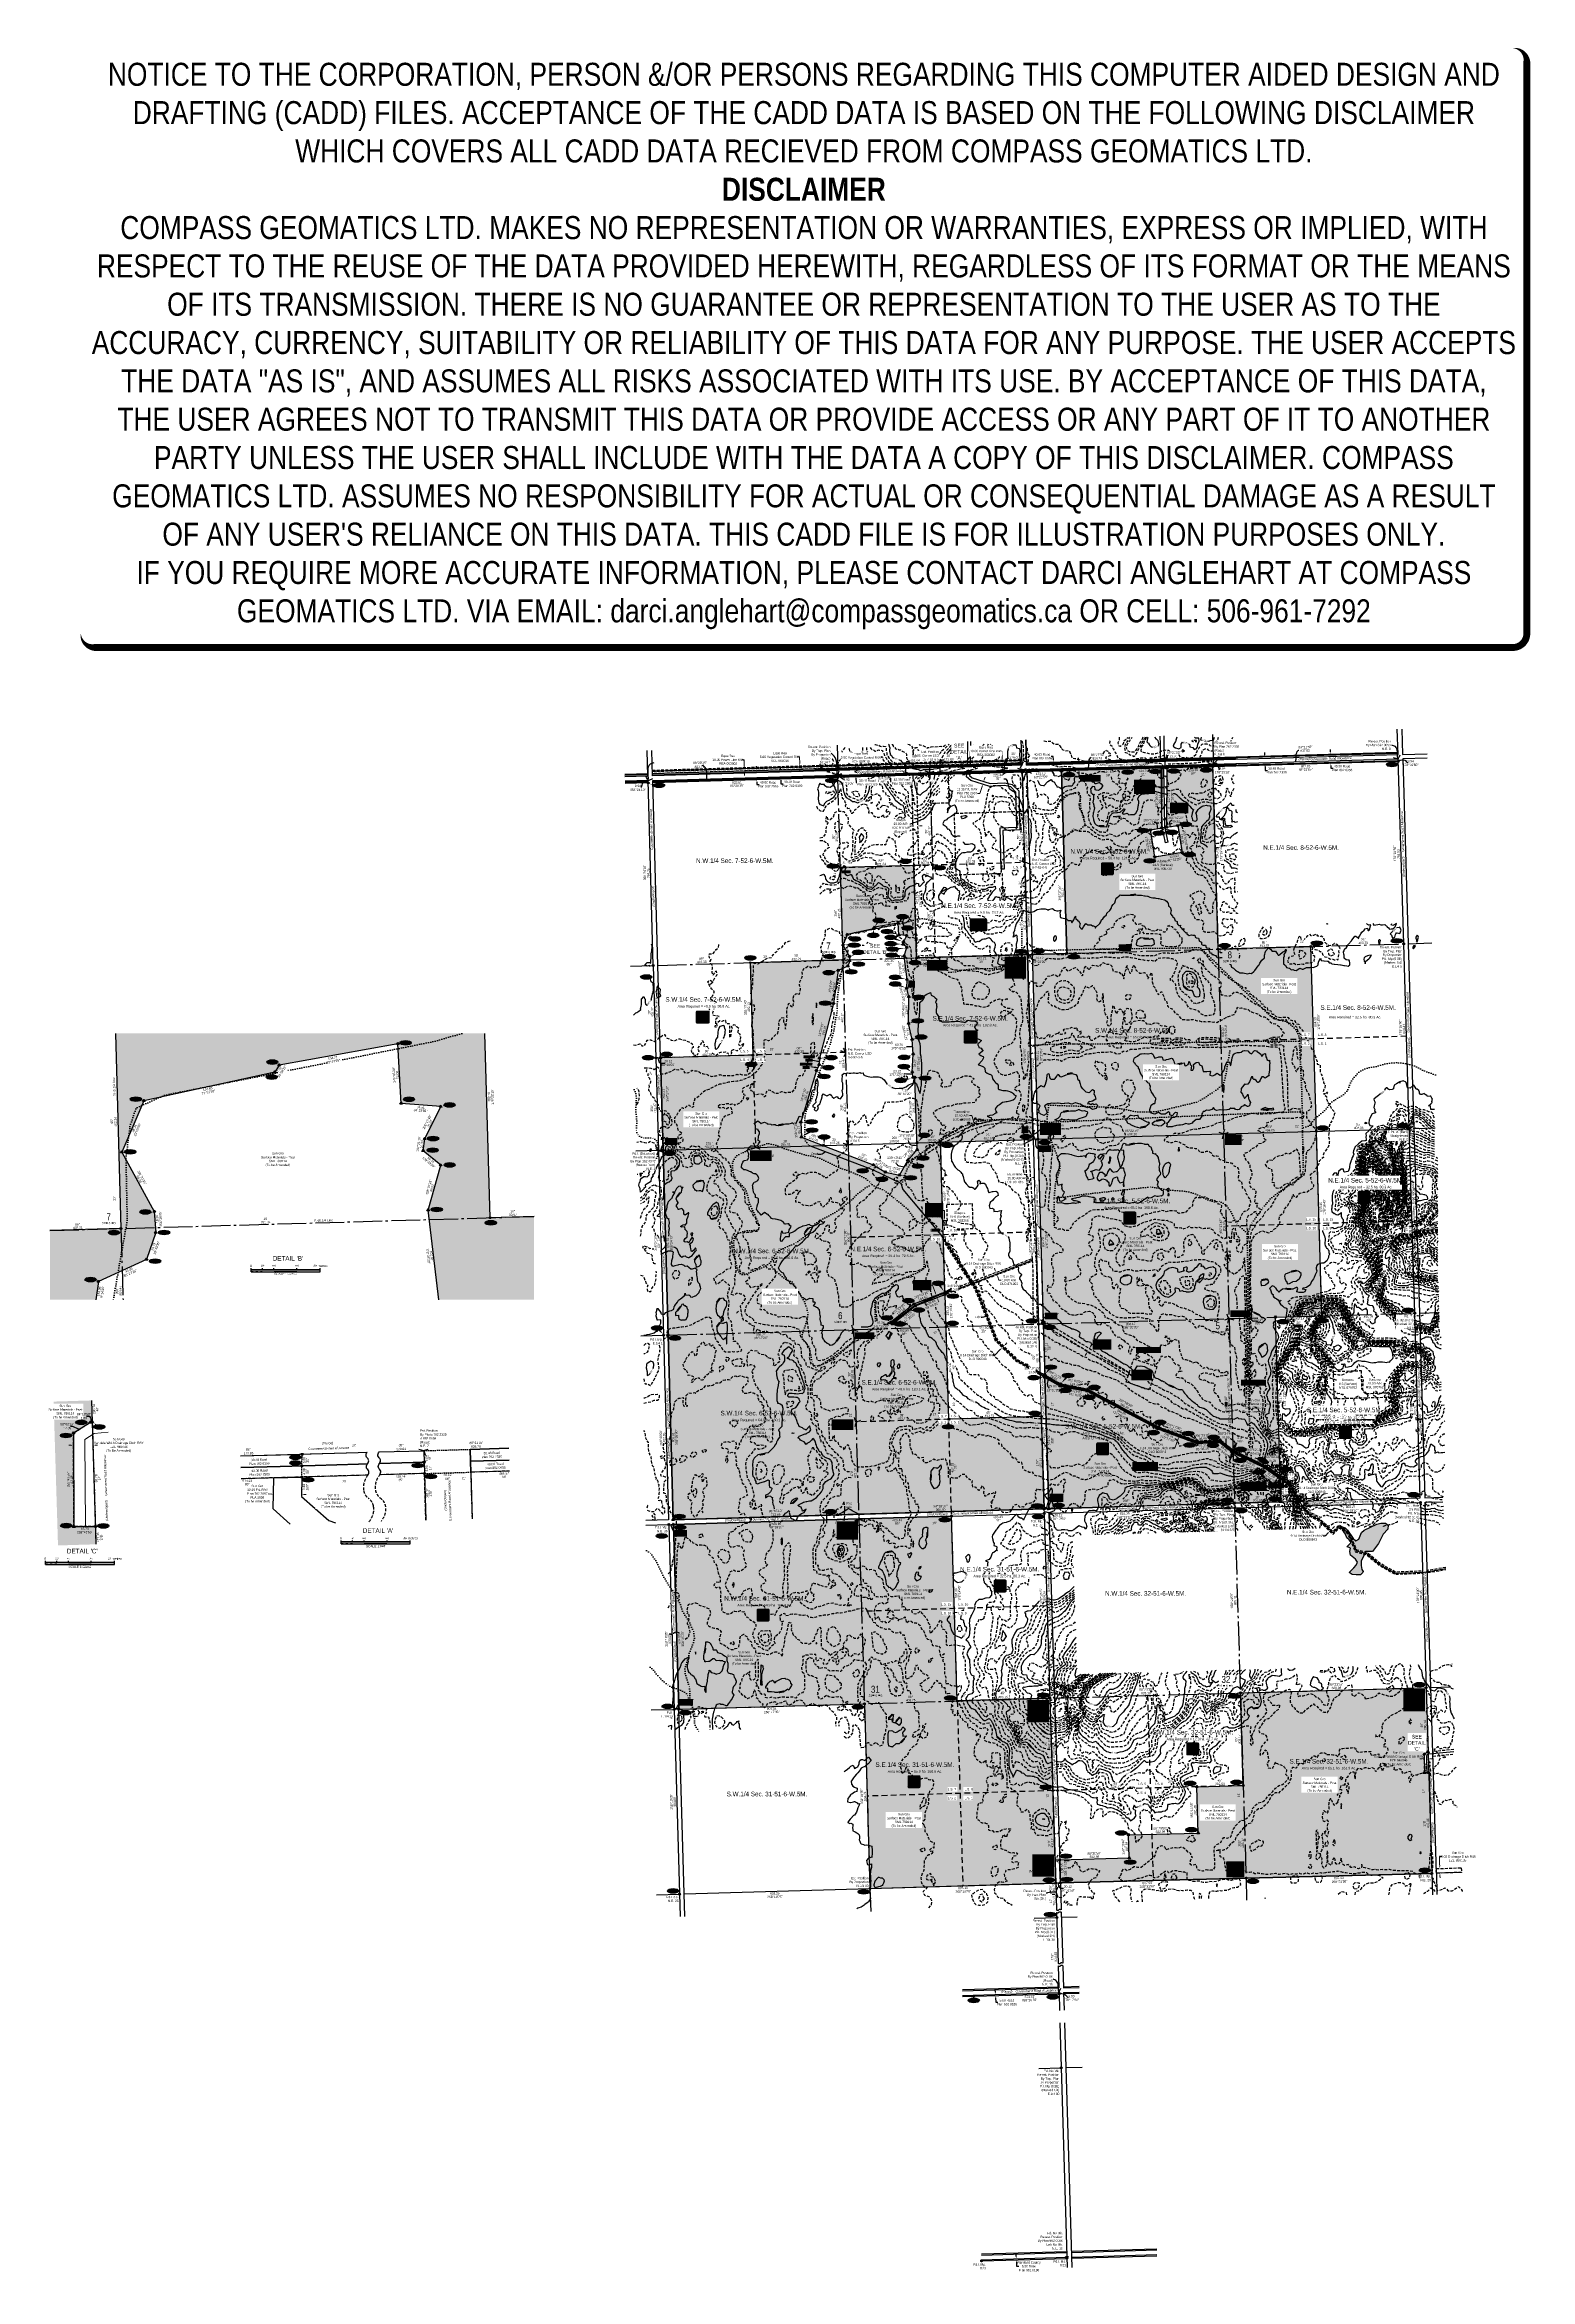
# Model space of a CAD drawing. Extents: x 637633 to 644092, y 5921573 to 5931294.
import ezdxf
from ezdxf.enums import TextEntityAlignment as Align

# ---------------------------------------------------------------- set-up
doc = ezdxf.new("R2018")
doc.units = 0
doc.header["$LTSCALE"] = 5
doc.header["$PDSIZE"] = 0.5
for name, pattern in [('DASHED2', [3.75, 2.5, -1.25]), ('foc-ACCESSROAD', [3.75, 2.5, -1.25]), ('foc-FLOWLINE', [3.75, 2.5, -1.25]), ('foc-LSD', [8, 5, -3]), ('foc-QUARTERLINE', [33, 25, -3, 2, -3]), ('foc-TIELINE', [1.875, 1.25, -0.625]), ('foc-TRAV', [1.875, 1.25, -0.625]), ('foc-WHEELTRACKS', [2, 0.4, -1.6])]:
    doc.linetypes.add(name, pattern=pattern)
doc.layers.get('Defpoints').update_dxf_attribs({"color": 9})
for name, color, linetype in [('10', 1, 'Continuous'), ('9', 3, 'Continuous'), ('AS-OWNER', 7, 'Continuous'), ('C-AR', 13, 'foc-ACCESSROAD'), ('C-EZE', 13, 'foc-FLOWLINE'), ('C-RW', 13, 'Continuous'), ('C-SYMBOL', 7, 'Continuous'), ('C-WS', 13, 'foc-ACCESSROAD'), ('CG-NOTES', 7, 'Continuous'), ('Contour_Line_Intermediate', 254, 'Continuous'), ('Contour_Line_Major', 254, 'Continuous'), ('D-TXT', 7, 'Continuous'), ('DETAIL-T', 7, 'Continuous'), ('F-AR', 190, 'foc-ACCESSROAD'), ('F-EZE', 190, 'foc-FLOWLINE'), ('F-RW', 190, 'Continuous'), ('F-VCE', 190, 'foc-FLOWLINE'), ('F-WS', 190, 'foc-ACCESSROAD'), ('FEATURE_LABEL', 7, 'Continuous'), ('L-AREAREQUIRED', 7, 'Continuous'), ('L-BD', 7, 'Continuous'), ('L-BD1', 253, 'Continuous'), ('L-MON', 1, 'Continuous'), ('L-QSEC', 8, 'foc-QUARTERLINE'), ('L-ROAD-T', 7, 'Continuous'), ('L-SEC', 7, 'Continuous'), ('L-SECLBL', 7, 'Continuous'), ('L-SECTION-LSD', 7, 'foc-LSD'), ('L-TIE', 7, 'foc-TIELINE'), ('L-TITLEDB', 4, 'Continuous'), ('L-TITLEDB-T', 4, 'Continuous'), ('P-ELEVATION', 7, 'Continuous'), ('P-PROPOSED', 10, 'Continuous'), ('P-PROPOSED-H', 21, 'Continuous'), ('P-TRAV', 4, 'foc-TRAV'), ('P-TXT', 4, 'Continuous'), ('PNT', 7, 'Continuous'), ('T-SLOPE', 48, 'Continuous'), ('T-WATER', 160, 'Continuous'), ('T-WATER-H', 133, 'Continuous'), ('T-WATER-P3', 160, 'foc-WHEELTRACKS')]:
    doc.layers.add(name, color=color, linetype=linetype)
for name, color, linetype, lineweight in [('AS-GENERAL', 48, 'Continuous', 18), ('C-AR-T', 13, 'Continuous', 9), ('C-EZE-T', 13, 'Continuous', 9), ('C-RW-T', 13, 'Continuous', 9), ('F-AR-T', 190, 'Continuous', 9), ('F-EZE-T', 190, 'Continuous', 9), ('F-RW-T', 190, 'Continuous', 9), ('F-VCE-T', 190, 'Continuous', 9), ('F-WS-T', 190, 'Continuous', 9), ('T-TEXT', 48, 'Continuous', 18)]:
    doc.layers.add(name, color=color, linetype=linetype, lineweight=lineweight)
doc.layers.add('DISCLAIMER', color=7, linetype='Continuous', plot=False)
doc.styles.add('100L', font='ARIALN.TTF', dxfattribs={"height": 11})
doc.styles.add('175L', font='ARIALN.TTF', dxfattribs={"height": 20})
doc.styles.add('80', font='ARIALN.TTF', dxfattribs={"height": 10})
doc.styles.add('80CG', font='ARIALN.TTF', dxfattribs={"height": 10})
doc.styles.add('80L', font='ARIALN.TTF', dxfattribs={"height": 10})
doc.styles.add('80LS', font='ARIALNI.TTF', dxfattribs={"height": 10})
doc.styles.add('SIMPLEX', font='ARIALN.TTF')
doc.styles.get("Standard").update_dxf_attribs({"font": 'ARIALN.TTF'})
doc.dimstyles.new('Compass 5 000', dxfattribs={"dimscale": 5, "dimtxt": 9, "dimasz": 2, "dimexe": 0.2, "dimexo": 0.0625, "dimgap": 0.5, "dimtad": 0, "dimtih": 1, "dimtoh": 1, "dimzin": 0, "dimdsep": 46, "dimtxsty": '80CG', "dimcen": 0.1, "dimse1": 1, "dimse2": 1, "dimclrd": 256, "dimclrt": 256, "dimaunit": 1, "dimadec": 4, "dimazin": 0, "dimtfac": 0.06, "dimtofl": 0, "dimtmove": 0, "dimatfit": 1, "dimfxl": 0.2, "dimtolj": 1, "dimtzin": 0, "dimlwd": -1, "dimarcsym": 0})

# ---------------------------------------------------------------- blocks, each defined once
blk = doc.blocks.new('*D33')
at = {"layer": 'C-EZE-T', "transparency": 16777216}
for p, q in [((643707, 5923412.4), (643697, 5923412.4)), ((643697, 5923412.4), (643698, 5923380.4)), ((643698.2, 5923370.4), (643698, 5923380.4)), ((643699.4, 5923330.4), (643699.7, 5923320.4))]:
    blk.add_line(p, q, dxfattribs=at)
for points in [[(643699.9, 5923370.4), (643696.6, 5923370.4), (643698.5, 5923360.4)], [(643701.1, 5923330.4), (643697.7, 5923330.3), (643699.1, 5923340.4)]]:
    blk.add_solid(points, dxfattribs=at)
at = {"layer": 'C-EZE-T', "transparency": 16777216, "insert": (643775.9, 5923412.4), "char_height": 10, "attachment_point": 5, "style": '80CG'}
blk.add_mtext('\\A1;Sun Gro\\P20.00 Drainage Ditch R/W\\PEZE 990135', dxfattribs=at)
blk = doc.blocks.new('*D34')
at = {"layer": 'F-WS-T', "transparency": 16777216}
for p, q in [((643459.5, 5925470.8), (643449.5, 5925470.8)), ((643460.4, 5925439.1), (643459.5, 5925470.8)), ((643461.6, 5925399.1), (643461.8, 5925389.1))]:
    blk.add_line(p, q, dxfattribs=at)
for points in [[(643462.1, 5925439.2), (643458.8, 5925439.1), (643460.7, 5925429.1)], [(643463.2, 5925399.2), (643459.9, 5925399.1), (643461.3, 5925409.1)]]:
    blk.add_solid(points, dxfattribs=at)
at = {"layer": 'F-WS-T', "transparency": 16777216, "insert": (643415.3, 5925470.8), "char_height": 10, "attachment_point": 5, "style": '80CG', "bg_fill": 3, "box_fill_scale": 1.1, "bg_fill_color": 256, "bg_fill_true_color": 13158600, "bg_fill_transparency": 0}
blk.add_mtext('\\A1;Bonterra\\P20.00 A/R\\PMSL 070762', dxfattribs=at)
blk = doc.blocks.new('*D35')
at = {"layer": 'F-AR-T', "transparency": 16777216}
for p, q in [((642162.4, 5925601), (642157.2, 5925592.5)), ((642180.5, 5925631), (642185.7, 5925639.6)), ((642185.7, 5925639.6), (642195.7, 5925639.6))]:
    blk.add_line(p, q, dxfattribs=at)
for points in [[(642161, 5925601.9), (642163.8, 5925600.2), (642167.6, 5925609.6)], [(642179.1, 5925631.9), (642181.9, 5925630.1), (642175.3, 5925622.4)]]:
    blk.add_solid(points, dxfattribs=at)
at = {"layer": 'F-AR-T', "transparency": 16777216, "insert": (642230, 5925639.6), "char_height": 10, "attachment_point": 5, "style": '80CG', "bg_fill": 1, "box_fill_scale": 1.1, "bg_fill_color": 21, "bg_fill_transparency": 0}
blk.add_mtext('\\A1;Tourmaline\\P15.00 A/R\\PLOC 931065', dxfattribs=at)
blk = doc.blocks.new('*D36')
at = {"layer": 'F-AR-T', "transparency": 16777216}
for p, q in [((641893.7, 5926363.9), (641883.8, 5926363.2)), ((641928.7, 5926366.3), (641938.6, 5926366.9))]:
    blk.add_line(p, q, dxfattribs=at)
for points in [[(641893.6, 5926365.6), (641893.8, 5926362.3), (641903.7, 5926364.6)], [(641928.6, 5926367.9), (641928.8, 5926364.6), (641918.7, 5926365.6)]]:
    blk.add_solid(points, dxfattribs=at)
at = {"layer": 'F-AR-T', "transparency": 16777216, "insert": (641849.4, 5926363.2), "char_height": 10, "attachment_point": 5, "style": '80CG'}
blk.add_mtext('\\A1;Tourmaline\\P15.00 A/R\\PLOC 931065', dxfattribs=at)
blk = doc.blocks.new('*D37')
at = {"layer": 'F-AR-T', "transparency": 16777216}
for p, q in [((641544.9, 5926222.7), (641534.9, 5926222.7)), ((641545.1, 5926188.6), (641544.9, 5926222.7)), ((641545.3, 5926148.6), (641545.3, 5926138.6))]:
    blk.add_line(p, q, dxfattribs=at)
for points in [[(641546.7, 5926188.6), (641543.4, 5926188.6), (641545.1, 5926178.6)], [(641547, 5926148.6), (641543.6, 5926148.5), (641545.2, 5926158.6)]]:
    blk.add_solid(points, dxfattribs=at)
at = {"layer": 'F-AR-T', "transparency": 16777216, "insert": (641500.5, 5926222.7), "char_height": 10, "attachment_point": 5, "style": '80CG', "bg_fill": 1, "box_fill_scale": 1.1, "bg_fill_color": 21, "bg_fill_transparency": 0}
blk.add_mtext('\\A1;Brixton\\P20.00 A/R\\PLOC 910149\\P(Expired)', dxfattribs=at)
blk = doc.blocks.new('*D38')
at = {"layer": 'F-AR-T', "transparency": 16777216}
for p, q in [((641398.5, 5927894.9), (641388.5, 5927894.7)), ((641438.5, 5927895.8), (641448.5, 5927896))]:
    blk.add_line(p, q, dxfattribs=at)
for points in [[(641398.4, 5927896.6), (641398.5, 5927893.2), (641408.5, 5927895.1)], [(641438.4, 5927897.5), (641438.5, 5927894.1), (641428.5, 5927895.6)]]:
    blk.add_solid(points, dxfattribs=at)
at = {"layer": 'F-AR-T', "transparency": 16777216, "insert": (641354.2, 5927894.7), "char_height": 10, "attachment_point": 5, "style": '80CG', "bg_fill": 3, "box_fill_scale": 1.1, "bg_fill_color": 256, "bg_fill_true_color": 13158600, "bg_fill_transparency": 0}
blk.add_mtext('\\A1;Brixton\\P20.00 A/R\\PLOC 910149\\P(Expired)', dxfattribs=at)
blk = doc.blocks.new('*D39')
at = {"layer": 'F-VCE-T', "transparency": 16777216}
for p, q in [((641266.8, 5928193.1), (641256.8, 5928193.1)), ((641267.2, 5928176.7), (641266.8, 5928193.1)), ((641268, 5928151.7), (641268.3, 5928141.7))]:
    blk.add_line(p, q, dxfattribs=at)
for points in [[(641268.9, 5928176.8), (641265.6, 5928176.7), (641267.5, 5928166.7)], [(641269.6, 5928151.8), (641266.3, 5928151.7), (641267.7, 5928161.7)]]:
    blk.add_solid(points, dxfattribs=at)
at = {"layer": 'F-VCE-T', "transparency": 16777216, "insert": (641181.6, 5928193.1), "char_height": 10, "attachment_point": 5, "style": '80CG', "bg_fill": 3, "box_fill_scale": 1.1, "bg_fill_color": 256, "bg_fill_true_color": 13158600, "bg_fill_transparency": 0}
blk.add_mtext('\\A1;Equs Rea\\P5.00 Vegetation Control R/W\\PVCE 060016', dxfattribs=at)
blk = doc.blocks.new('*D40')
at = {"layer": 'F-EZE-T', "transparency": 16777216}
for p, q in [((641794.7, 5928221.3), (641784.7, 5928221.3)), ((641795.7, 5928187), (641794.7, 5928221.3)), ((641796.6, 5928157.1), (641796.9, 5928147.1))]:
    blk.add_line(p, q, dxfattribs=at)
for points in [[(641797.4, 5928187.1), (641794, 5928187), (641796, 5928177)], [(641798.2, 5928157.1), (641794.9, 5928157), (641796.3, 5928167.1)]]:
    blk.add_solid(points, dxfattribs=at)
at = {"layer": 'F-EZE-T', "transparency": 16777216, "insert": (641725.6, 5928221.3), "char_height": 10, "attachment_point": 5, "style": '80CG', "bg_fill": 3, "box_fill_scale": 1.1, "bg_fill_color": 256, "bg_fill_true_color": 13158600, "bg_fill_transparency": 0}
blk.add_mtext('\\A1;Equs Rea\\P10.00 Power Line R/W\\PREA 060002', dxfattribs=at)
blk = doc.blocks.new('*D41')
at = {"layer": 'F-AR-T', "transparency": 16777216}
for p, q in [((641664, 5926635.5), (641654, 5926635.5)), ((641674.4, 5926603.1), (641664, 5926635.5)), ((641685.1, 5926569.8), (641688.2, 5926560.3))]:
    blk.add_line(p, q, dxfattribs=at)
for points in [[(641676, 5926603.6), (641672.8, 5926602.6), (641677.5, 5926593.6)], [(641686.7, 5926570.3), (641683.5, 5926569.3), (641682.1, 5926579.3)]]:
    blk.add_solid(points, dxfattribs=at)
at = {"layer": 'F-AR-T', "transparency": 16777216, "insert": (641619.6, 5926635.5), "char_height": 10, "attachment_point": 5, "style": '80CG'}
blk.add_mtext('\\A1;Tourmaline\\P15.00 A/R\\PLOC 931065', dxfattribs=at)
blk = doc.blocks.new('*D42')
at = {"layer": 'L-TITLEDB-T', "transparency": 16777216}
for p, q in [((641158.5, 5928153.8), (641158.2, 5928163.8)), ((641160, 5928103.4), (641160.5, 5928084.6)), ((641160.5, 5928084.6), (641170.5, 5928084.6))]:
    blk.add_line(p, q, dxfattribs=at)
for points in [[(641160.2, 5928153.9), (641156.8, 5928153.8), (641158.8, 5928143.8)], [(641161.6, 5928103.4), (641158.3, 5928103.3), (641159.7, 5928113.4)]]:
    blk.add_solid(points, dxfattribs=at)
at = {"layer": 'L-TITLEDB-T', "transparency": 16777216, "insert": (641209.3, 5928084.6), "char_height": 10, "attachment_point": 5, "style": '80CG', "bg_fill": 3, "box_fill_scale": 1.1, "bg_fill_color": 256, "bg_fill_true_color": 13158600, "bg_fill_transparency": 0}
blk.add_mtext('\\A1;30.48 Road\\PPlan 782 0199', dxfattribs=at)
blk = doc.blocks.new('*D43')
at = {"layer": 'F-AR-T', "transparency": 16777216}
for p, q in [((642480.8, 5927973.8), (642470.8, 5927973.9)), ((642520.8, 5927973.5), (642530.8, 5927973.4))]:
    blk.add_line(p, q, dxfattribs=at)
for points in [[(642480.8, 5927975.5), (642480.8, 5927972.1), (642490.8, 5927973.7)], [(642520.8, 5927975.2), (642520.8, 5927971.8), (642510.8, 5927973.6)]]:
    blk.add_solid(points, dxfattribs=at)
at = {"layer": 'F-AR-T', "transparency": 16777216, "insert": (642565.2, 5927973.4), "char_height": 10, "attachment_point": 5, "style": '80CG', "bg_fill": 1, "box_fill_scale": 1.1, "bg_fill_color": 21, "bg_fill_transparency": 0}
blk.add_mtext('\\A1;Adanac\\P20.00 A/R\\PLOC 900578', dxfattribs=at)
blk = doc.blocks.new('*D44')
at = {"layer": 'F-RW-T', "transparency": 16777216}
for p, q in [((642478.9, 5928066.2), (642454.3, 5928065.8)), ((642508.9, 5928066.7), (642518.9, 5928066.9))]:
    blk.add_line(p, q, dxfattribs=at)
for points in [[(642478.8, 5928067.9), (642478.9, 5928064.6), (642488.9, 5928066.4)], [(642508.8, 5928068.4), (642508.9, 5928065), (642498.9, 5928066.5)]]:
    blk.add_solid(points, dxfattribs=at)
at = {"layer": 'F-RW-T', "transparency": 16777216, "insert": (642415.2, 5928065.8), "char_height": 10, "attachment_point": 5, "style": '80CG', "bg_fill": 1, "box_fill_scale": 1.1, "bg_fill_color": 21, "bg_fill_transparency": 0}
blk.add_mtext('\\A1;Cenovus\\P10.00 P/L R/W\\PPlan 952 1509\\PPLA 941168', dxfattribs=at)
blk = doc.blocks.new('*D45')
at = {"layer": 'L-TITLEDB-T', "transparency": 16777216}
for p, q in [((642128.3, 5928181.8), (642128, 5928191.8)), ((642129.7, 5928131.4), (642130.6, 5928102.7)), ((642130.6, 5928102.7), (642140.6, 5928102.7))]:
    blk.add_line(p, q, dxfattribs=at)
for points in [[(642129.9, 5928181.9), (642126.6, 5928181.8), (642128.6, 5928171.8)], [(642131.4, 5928131.4), (642128.1, 5928131.3), (642129.4, 5928141.4)]]:
    blk.add_solid(points, dxfattribs=at)
at = {"layer": 'L-TITLEDB-T', "transparency": 16777216, "insert": (642179.3, 5928102.7), "char_height": 10, "attachment_point": 5, "style": '80CG', "bg_fill": 1, "box_fill_scale": 1.1, "bg_fill_color": 21, "bg_fill_transparency": 0}
blk.add_mtext('\\A1;30.48 Road\\PPlan 762 2339', dxfattribs=at)
blk = doc.blocks.new('L-SECLBL')
at = {"layer": '9', "color": 7}
for p, q in [((-5.1, -27.8), (-12.3, -27.8)), ((20.7, -27.8), (13.5, -27.8))]:
    blk.add_line(p, q, dxfattribs=at)
at = {"layer": '10', "color": 2, "style": 'SIMPLEX'}
blk.add_attdef('SEC', text='', height=30, dxfattribs=at).set_placement((0, 0), align=Align.MIDDLE)
at = {"layer": '10', "color": 5, "style": '80L'}
blk.add_attdef('TWP', text='', height=9.5, dxfattribs=at).set_placement((-14.4, -27.4), align=Align.MIDDLE_RIGHT)
blk.add_attdef('RGE', text='', height=9.5, dxfattribs=at).set_placement((3.6, -27.4), align=Align.MIDDLE_CENTER)
blk.add_attdef('MER', text='', height=9.5, dxfattribs=at).set_placement((23.2, -27.4), align=Align.MIDDLE_LEFT)
blk = doc.blocks.new('label_road_undeveloped')
at = {"layer": 'L-ROAD-T', "style": '80L'}
blk.add_text('Government Road Allowance', height=10, dxfattribs=at).set_placement((0, 0), align=Align.MIDDLE_CENTER)
at = {"layer": 'T-TEXT', "style": '80LS'}
blk.add_text('(Undeveloped)', height=10, dxfattribs=at).set_placement((-154.2, 0), align=Align.MIDDLE_CENTER)
blk = doc.blocks.new('*U47')
h = blk.add_hatch(color=255)
edge = h.paths.add_edge_path()
edge.add_line((-21.5, -28.5), (21.5, -28.5))
edge.add_arc((21.5, -22.5), 6, 270, 360)
edge.add_line((27.5, -22.5), (27.5, 21))
edge.add_arc((21.5, 21), 6, 0, 90)
edge.add_line((21.5, 27), (-21.5, 27))
edge.add_arc((-21.5, 21), 6, 90, 180)
edge.add_line((-27.5, 21), (-27.5, -22.5))
edge.add_arc((-21.5, -22.5), 6, 180, 270)
at = {"color": 14, "flags": 128}
blk.add_lwpolyline([(-21.5, -28.5, 3, 3, 0), (21.5, -28.5, 3, 3, 0.414214), (27.5, -22.5, 3, 3, 0), (27.5, 21, 3, 0, 0.414214), (21.5, 27, 0, 0, 0), (-21.5, 27, 0, 0, 0.414214), (-27.5, 21, 0, 0, 0), (-27.5, -22.5, 0, 3, 0.414214)], format="xyseb", close=True, dxfattribs=at)
at = {"color": 14, "lineweight": 30, "flags": 104}
blk.add_attdef('ENTER_TEXT', text='', height=10, dxfattribs=at).set_placement((0, 0), align=Align.MIDDLE_CENTER)
blk = doc.blocks.new('*U48')
h = blk.add_hatch(color=255)
edge = h.paths.add_edge_path()
edge.add_line((-24, -28.5), (24, -28.5))
edge.add_arc((24, -22.5), 6, 270, 360)
edge.add_line((30, -22.5), (30, 21))
edge.add_arc((24, 21), 6, 0, 90)
edge.add_line((24, 27), (-24, 27))
edge.add_arc((-24, 21), 6, 90, 180)
edge.add_line((-30, 21), (-30, -22.5))
edge.add_arc((-24, -22.5), 6, 180, 270)
at = {"color": 14, "flags": 128}
blk.add_lwpolyline([(-24, -28.5, 3, 3, 0), (24, -28.5, 3, 3, 0.414214), (30, -22.5, 3, 3, 0), (30, 21, 3, 0, 0.414214), (24, 27, 0, 0, 0), (-24, 27, 0, 0, 0.414214), (-30, 21, 0, 0, 0), (-30, -22.5, 0, 3, 0.414214)], format="xyseb", close=True, dxfattribs=at)
at = {"color": 14, "lineweight": 30, "flags": 104}
blk.add_attdef('ENTER_TEXT', text='', height=10, dxfattribs=at).set_placement((0, 0), align=Align.MIDDLE_CENTER)
blk = doc.blocks.new('*U49')
h = blk.add_hatch(color=255)
edge = h.paths.add_edge_path()
edge.add_line((-31.5, -28.5), (31.5, -28.5))
edge.add_arc((31.5, -22.5), 6, 270, 360)
edge.add_line((37.5, -22.5), (37.5, 21))
edge.add_arc((31.5, 21), 6, 0, 90)
edge.add_line((31.5, 27), (-31.5, 27))
edge.add_arc((-31.5, 21), 6, 90, 180)
edge.add_line((-37.5, 21), (-37.5, -22.5))
edge.add_arc((-31.5, -22.5), 6, 180, 270)
at = {"color": 14, "flags": 128}
blk.add_lwpolyline([(-31.5, -28.5, 3, 3, 0), (31.5, -28.5, 3, 3, 0.414214), (37.5, -22.5, 3, 3, 0), (37.5, 21, 3, 0, 0.414214), (31.5, 27, 0, 0, 0), (-31.5, 27, 0, 0, 0.414214), (-37.5, 21, 0, 0, 0), (-37.5, -22.5, 0, 3, 0.414214)], format="xyseb", close=True, dxfattribs=at)
at = {"color": 14, "lineweight": 30, "flags": 104}
blk.add_attdef('ENTER_TEXT', text='', height=10, dxfattribs=at).set_placement((0, 0), align=Align.MIDDLE_CENTER)
blk = doc.blocks.new('fdia')
at = {"color": 255, "const_width": 1}
blk.add_lwpolyline([(-0.5, 0, 1), (0.5, 0, 1)], format="xyb", close=True, dxfattribs=at)
blk = doc.blocks.new('Fdiaa')
blk.add_blockref('fdia', (0, 0))
blk = doc.blocks.new('fdib')
at = {"color": 1, "const_width": 1.6}
blk.add_lwpolyline([(-0.4, 0, 1), (0.4, 0, 1)], format="xyb", close=True, dxfattribs=at)
at = {"color": 1}
blk.add_circle((0, 0), 0.8, dxfattribs=at)
blk = doc.blocks.new('Fdibb')
blk.add_blockref('fdib', (0, 0))
blk = doc.blocks.new('fdicc')
for name in ['Fdibb', 'Fdiaa']:
    blk.add_blockref(name, (0, 0))
blk = doc.blocks.new('FDI')
blk.add_blockref('fdicc', (0, 0))
blk = doc.blocks.new('PLIA')
at = {"color": 255, "const_width": 1}
blk.add_lwpolyline([(-0.5, 0, 1), (0.5, 0, 1)], format="xyb", close=True, dxfattribs=at)
blk = doc.blocks.new('PLIAA')
blk.add_blockref('PLIA', (0, 0))
blk = doc.blocks.new('PLIB')
at = {"color": 1}
blk.add_circle((0, 0), 0.8, dxfattribs=at)
blk = doc.blocks.new('PLIBB')
blk.add_blockref('PLIB', (0, 0))
blk = doc.blocks.new('PLICC')
for name in ['PLIAA', 'PLIBB']:
    blk.add_blockref(name, (0, 0))
blk = doc.blocks.new('PLI')
blk.add_blockref('PLICC', (0, 0))
blk = doc.blocks.new('TRIA')
blk.add_hatch(color=255).paths.add_polyline_path([(0, 1.5), (-1.5, -0.9), (1.4, -0.9)])
blk = doc.blocks.new('Hybrid_RC')
at = {"color": 4}
for points in [[(1.1, 0.6), (0, -1.2), (-1.1, 0.6)], [(0, 0.6), (0.5, -0.3), (-0.5, -0.3)]]:
    blk.add_lwpolyline(points, close=True, dxfattribs=at)
at = {"rotation": 180}
blk.add_blockref('TRIA', (0, -0.1), dxfattribs=at)
blk = doc.blocks.new('*D52')
at = {"layer": 'C-AR-T', "transparency": 16777216}
for p, q in [((641606.9, 5925970.8), (641598.5, 5925965.4)), ((641631.4, 5925986.6), (641639.8, 5925992)), ((641639.8, 5925992), (641649.8, 5925992))]:
    blk.add_line(p, q, dxfattribs=at)
for points in [[(641606, 5925972.2), (641607.8, 5925969.4), (641615.3, 5925976.2)], [(641630.5, 5925988), (641632.3, 5925985.2), (641623, 5925981.2)]]:
    blk.add_solid(points, dxfattribs=at)
at = {"layer": 'C-AR-T', "transparency": 16777216, "insert": (641715.3, 5925992), "char_height": 10, "attachment_point": 5, "style": '80CG', "bg_fill": 3, "box_fill_scale": 1.1, "bg_fill_color": 256, "bg_fill_true_color": 13158600, "bg_fill_transparency": 0}
blk.add_mtext('\\A1;Sun Gro\\P9.14 Drainage Ditch R/W\\PDLO 800843', dxfattribs=at)
blk = doc.blocks.new('*D53')
at = {"layer": 'C-AR-T', "transparency": 16777216}
for p, q in [((641492.6, 5925898), (641482.6, 5925898)), ((641506.2, 5925862.7), (641492.6, 5925898)), ((641516.9, 5925834.6), (641520.5, 5925825.2))]:
    blk.add_line(p, q, dxfattribs=at)
for points in [[(641507.7, 5925863.3), (641504.6, 5925862.1), (641509.7, 5925853.3)], [(641518.4, 5925835.2), (641515.3, 5925834), (641513.3, 5925843.9)]]:
    blk.add_solid(points, dxfattribs=at)
at = {"layer": 'C-AR-T', "transparency": 16777216, "insert": (641448.4, 5925898), "char_height": 10, "attachment_point": 5, "style": '80CG', "bg_fill": 1, "box_fill_scale": 1.1, "bg_fill_color": 21, "bg_fill_transparency": 0}
blk.add_mtext('\\A1;Sun Gro\\P10.06 A/R\\PDLO 871053', dxfattribs=at)
blk = doc.blocks.new('*D54')
at = {"layer": 'C-AR-T', "transparency": 16777216}
for p, q in [((641765.7, 5925961.9), (641762.2, 5925971.2)), ((641776.5, 5925933.8), (641781.7, 5925920.1)), ((641781.7, 5925920.1), (641791.7, 5925920.1))]:
    blk.add_line(p, q, dxfattribs=at)
for points in [[(641767.3, 5925962.5), (641764.2, 5925961.3), (641769.3, 5925952.6)], [(641778, 5925934.4), (641774.9, 5925933.2), (641772.9, 5925943.2)]]:
    blk.add_solid(points, dxfattribs=at)
at = {"layer": 'C-AR-T', "transparency": 16777216, "insert": (641826, 5925920.1), "char_height": 10, "attachment_point": 5, "style": '80CG'}
blk.add_mtext('\\A1;Sun Gro\\P10.06 A/R\\PDLO 871053', dxfattribs=at)
blk = doc.blocks.new('*D55')
at = {"layer": 'C-AR-T', "transparency": 16777216}
for p, q in [((642571.1, 5925256.7), (642574.6, 5925266.1)), ((642546.2, 5925189.4), (642536.2, 5925189.4)), ((642561, 5925229.3), (642546.2, 5925189.4))]:
    blk.add_line(p, q, dxfattribs=at)
for points in [[(642569.5, 5925257.2), (642572.7, 5925256.1), (642567.6, 5925247.3)], [(642559.4, 5925229.9), (642562.5, 5925228.8), (642564.5, 5925238.7)]]:
    blk.add_solid(points, dxfattribs=at)
at = {"layer": 'C-AR-T', "transparency": 16777216, "insert": (642470.6, 5925189.4), "char_height": 10, "attachment_point": 5, "style": '80CG'}
blk.add_mtext('\\A1;Sun Gro\\P9.14 Drainage Ditch R/W\\PDLO 800843', dxfattribs=at)
blk = doc.blocks.new('*D56')
at = {"layer": 'C-AR-T', "transparency": 16777216}
for p, q in [((643051, 5924995.5), (643042.3, 5924990.7)), ((643076.5, 5925009.7), (643087.3, 5925015.6)), ((643087.3, 5925015.6), (643097.3, 5925015.6))]:
    blk.add_line(p, q, dxfattribs=at)
for points in [[(643050.2, 5924997), (643051.8, 5924994.1), (643059.8, 5925000.4)], [(643075.7, 5925011.1), (643077.3, 5925008.2), (643067.8, 5925004.8)]]:
    blk.add_solid(points, dxfattribs=at)
at = {"layer": 'C-AR-T', "transparency": 16777216, "insert": (643162.8, 5925015.6), "char_height": 10, "attachment_point": 5, "style": '80CG', "bg_fill": 3, "box_fill_scale": 1.1, "bg_fill_color": 256, "bg_fill_true_color": 13158600, "bg_fill_transparency": 0}
blk.add_mtext('\\A1;Sun Gro\\P9.14 Drainage Ditch R/W\\PDLO 800843', dxfattribs=at)
blk = doc.blocks.new('*D57')
at = {"layer": 'C-AR-T', "transparency": 16777216}
for p, q in [((643201.4, 5924808.2), (643191.4, 5924808.2)), ((643213, 5924820), (643201.4, 5924808.2)), ((643233.4, 5924840.8), (643240.5, 5924847.9))]:
    blk.add_line(p, q, dxfattribs=at)
for points in [[(643211.8, 5924821.2), (643214.2, 5924818.8), (643220, 5924827.1)], [(643232.3, 5924841.9), (643234.6, 5924839.6), (643226.4, 5924833.6)]]:
    blk.add_solid(points, dxfattribs=at)
at = {"layer": 'C-AR-T', "transparency": 16777216, "insert": (643125.9, 5924808.2), "char_height": 10, "attachment_point": 5, "style": '80CG'}
blk.add_mtext('\\A1;Sun Gro\\P9.14 Drainage Ditch R/W\\PDLO 800843', dxfattribs=at)
blk = doc.blocks.new('*D58')
at = {"layer": 'C-AR-T', "transparency": 16777216}
for p, q in [((641809.8, 5925639.6), (641816.9, 5925646.8)), ((641764.6, 5925593.7), (641754.6, 5925593.7)), ((641789.4, 5925618.9), (641764.6, 5925593.7))]:
    blk.add_line(p, q, dxfattribs=at)
for points in [[(641788.2, 5925620), (641790.6, 5925617.7), (641796.4, 5925626)], [(641808.7, 5925640.8), (641811, 5925638.5), (641802.8, 5925632.5)]]:
    blk.add_solid(points, dxfattribs=at)
at = {"layer": 'C-AR-T', "transparency": 16777216, "insert": (641689.1, 5925593.7), "char_height": 10, "attachment_point": 5, "style": '80CG'}
blk.add_mtext('\\A1;Sun Gro\\P9.14 Drainage Ditch R/W\\PDLO 800843', dxfattribs=at)
blk = doc.blocks.new('*D59')
at = {"layer": 'C-AR-T', "transparency": 16777216}
for p, q in [((643621.4, 5923837.9), (643611.4, 5923837.9)), ((643658.6, 5923838.1), (643668.6, 5923838.1))]:
    blk.add_line(p, q, dxfattribs=at)
for points in [[(643621.4, 5923839.6), (643621.4, 5923836.2), (643631.4, 5923837.9)], [(643658.6, 5923839.7), (643658.6, 5923836.4), (643648.6, 5923838)]]:
    blk.add_solid(points, dxfattribs=at)
at = {"layer": 'C-AR-T', "transparency": 16777216, "insert": (643519.5, 5923837.9), "char_height": 10, "attachment_point": 5, "style": '80CG', "bg_fill": 1, "box_fill_scale": 1.1, "bg_fill_color": 21, "bg_fill_transparency": 0}
blk.add_mtext('\\A1;Sun Gro\\PVariable Width Drainage Ditch R/W\\PEZE 940046\\P(To Be Amended)', dxfattribs=at)
blk = doc.blocks.new('Hybrid_Point')
h = blk.add_hatch(color=4)
h.dxf.hatch_style = 1
h.paths.add_polyline_path([(-0.3, -0.2), (0, 0.3), (0.3, -0.2)])
at = {"color": 4}
for points in [[(-1.1, -0.6), (0, 1.2), (1.1, -0.6)], [(-0.3, -0.2), (0, 0.3), (0.3, -0.2)]]:
    blk.add_lwpolyline(points, close=True, dxfattribs=at)
blk.add_blockref('TRIA', (0, 0.1))
blk = doc.blocks.new('*D61')
at = {"layer": 'C-RW-T', "transparency": 16777216}
for p, q in [((641718.4, 5928098), (641721.4, 5928107.5)), ((641699.3, 5928036.9), (641689.3, 5928036.9)), ((641708.8, 5928067.3), (641699.3, 5928036.9))]:
    blk.add_line(p, q, dxfattribs=at)
for points in [[(641707.2, 5928067.8), (641710.4, 5928066.8), (641711.8, 5928076.8)], [(641716.8, 5928098.5), (641720, 5928097.5), (641715.4, 5928088.4)]]:
    blk.add_solid(points, dxfattribs=at)
at = {"layer": 'C-RW-T', "transparency": 16777216, "insert": (641643, 5928036.9), "char_height": 10, "attachment_point": 5, "style": '80CG'}
blk.add_mtext('\\A1;Sun Gro\\P12.19 P/L R/W\\PPlan 762 2087\\PPLA 5898\\P(To be Amended)', dxfattribs=at)
blk = doc.blocks.new('*D62')
at = {"layer": 'L-TITLEDB', "transparency": 16777216}
for p, q in [((641857.3, 5921673.2), (641857, 5921683.2)), ((641858, 5921648.2), (641858.6, 5921630.2)), ((641858.6, 5921630.2), (641868.6, 5921630.2))]:
    blk.add_line(p, q, dxfattribs=at)
for points in [[(641859, 5921673.3), (641855.6, 5921673.2), (641857.6, 5921663.2)], [(641859.7, 5921648.3), (641856.4, 5921648.2), (641857.8, 5921658.2)]]:
    blk.add_solid(points, dxfattribs=at)
at = {"layer": 'L-TITLEDB', "transparency": 16777216, "insert": (641912.9, 5921630.2), "char_height": 10, "attachment_point": 5, "style": '80CG'}
blk.add_mtext('\\A1;Parkland County\\P5.00 Road\\PPlan 962 0186', dxfattribs=at)
blk = doc.blocks.new('*D63')
at = {"layer": 'L-TITLEDB', "transparency": 16777216}
for p, q in [((641766.4, 5922822.5), (641766.1, 5922832.5)), ((641767.1, 5922797.5), (641767.7, 5922778.4)), ((641767.7, 5922778.4), (641777.7, 5922778.4))]:
    blk.add_line(p, q, dxfattribs=at)
for points in [[(641768, 5922822.5), (641764.7, 5922822.4), (641766.7, 5922812.5)], [(641768.8, 5922797.6), (641765.4, 5922797.5), (641766.8, 5922807.5)]]:
    blk.add_solid(points, dxfattribs=at)
at = {"layer": 'L-TITLEDB', "transparency": 16777216, "insert": (641816.4, 5922778.4), "char_height": 10, "attachment_point": 5, "style": '80CG'}
blk.add_mtext('\\A1;5.00 Road\\PPlan 962 0186', dxfattribs=at)
blk = doc.blocks.new('*D64')
at = {"layer": 'C-RW-T', "transparency": 16777216}
for p, q in [((638617.7, 5924989.3), (638604.2, 5924989.5)), ((638759.6, 5924987.2), (638769.6, 5924987))]:
    blk.add_line(p, q, dxfattribs=at)
for points in [[(638617.8, 5924990.9), (638617.7, 5924987.6), (638627.7, 5924989.1)], [(638759.6, 5924988.8), (638759.6, 5924985.5), (638749.6, 5924987.3)]]:
    blk.add_solid(points, dxfattribs=at)
at = {"layer": 'Defpoints', "color": 0, "transparency": 16777216}
for p in [(638627.7, 5924989.1), (638627.8, 5924995.4), (638749.7, 5924993.6)]:
    blk.add_point(p, dxfattribs=at)
at = {"layer": 'C-RW-T', "transparency": 16777216, "insert": (638557.8, 5924989.5), "char_height": 10, "attachment_point": 5, "style": '80CG'}
blk.add_mtext('\\A1;Sun Gro\\P12.19 P/L R/W\\PPlan 762 2087\\PPLA 5898\\P{\\A0;(To be Amended)}', dxfattribs=at)
blk = doc.blocks.new('*U65')
at = {"color": 0}
for p, q in [((-150, 0), (-150, 15)), ((-150, 10), (150.2, 10)), ((-150, 0), (150.2, 0)), ((-100, 10), (-100, 15)), ((-50, 10), (-50, 15)), ((50, 10), (50, 15)), ((150.2, 0), (150.2, 15))]:
    blk.add_line(p, q, dxfattribs=at)
for points in [[(-150, 5), (-140, 5), (-150, 0), (-140, 0)], [(-140, 10), (-130, 10), (-140, 5), (-130, 5)], [(-130, 5), (-120, 5), (-130, 0), (-120, 0)], [(-120, 10), (-110, 10), (-120, 5), (-110, 5)], [(-110, 5), (-100, 5), (-110, 0), (-100, 0)], [(-100, 10), (-50, 10), (-100, 5), (-50, 5)], [(-50, 5), (50, 5), (-50, 0), (50, 0)], [(50, 10), (150.2, 10), (50, 5), (150.2, 5)]]:
    blk.add_solid(points, dxfattribs=at)
at = {"color": 0, "style": '80'}
blk.add_text('metres', height=10, dxfattribs=at).set_placement((162.2, 20), align=Align.CENTER)
at = {"color": 0, "char_height": 10, "style": '80'}
for s, insert, attachment_point in [('0', (-150, 30.2), 2), ('#', (-100, 30.2), 2), ('##', (-50, 30.2), 2), ('##', (50, 30.2), 2), ('##', (136.7, 30.2), 3), ('SCALE 1:###', (0.1, -5), 2)]:
    blk.add_mtext(s, dxfattribs=dict(at, insert=insert, attachment_point=attachment_point))
blk = doc.blocks.new('*U66')
at = {"color": 0}
for p, q in [((-150, 0), (-150, 15)), ((-150, 10), (150.2, 10)), ((-150, 0), (150.2, 0)), ((-100, 10), (-100, 15)), ((-50, 10), (-50, 15)), ((50, 10), (50, 15)), ((150.2, 0), (150.2, 15))]:
    blk.add_line(p, q, dxfattribs=at)
for points in [[(-150, 5), (-140, 5), (-150, 0), (-140, 0)], [(-140, 10), (-130, 10), (-140, 5), (-130, 5)], [(-130, 5), (-120, 5), (-130, 0), (-120, 0)], [(-120, 10), (-110, 10), (-120, 5), (-110, 5)], [(-110, 5), (-100, 5), (-110, 0), (-100, 0)], [(-100, 10), (-50, 10), (-100, 5), (-50, 5)], [(-50, 5), (50, 5), (-50, 0), (50, 0)], [(50, 10), (150.2, 10), (50, 5), (150.2, 5)]]:
    blk.add_solid(points, dxfattribs=at)
at = {"color": 0, "style": '80'}
blk.add_text('metres', height=10, dxfattribs=at).set_placement((162.2, 20), align=Align.CENTER)
at = {"color": 0, "char_height": 10, "style": '80'}
for s, insert, attachment_point in [('0', (-150, 30.2), 2), ('##', (-100, 30.2), 2), ('##', (-50, 30.2), 2), ('##', (50, 30.2), 2), ('##', (136.7, 30.2), 3), ('SCALE 1:#####', (0.1, -5), 2)]:
    blk.add_mtext(s, dxfattribs=dict(at, insert=insert, attachment_point=attachment_point))
blk = doc.blocks.new('*D68')
at = {"layer": 'C-AR-T', "transparency": 16777216}
for p, q in [((637748.2, 5925201.6), (637738.2, 5925201.5)), ((637853, 5925202.1), (637863, 5925202.1))]:
    blk.add_line(p, q, dxfattribs=at)
for points in [[(637748.2, 5925203.2), (637748.2, 5925199.9), (637758.2, 5925201.6)], [(637853, 5925203.7), (637853, 5925200.4), (637843, 5925202)]]:
    blk.add_solid(points, dxfattribs=at)
at = {"layer": 'Defpoints', "color": 0, "transparency": 16777216}
for p in [(637758.2, 5925201.6), (637758.2, 5925197.4), (637843, 5925197.8)]:
    blk.add_point(p, dxfattribs=at)
at = {"layer": 'C-AR-T', "transparency": 16777216, "insert": (637954.9, 5925202.1), "char_height": 10, "attachment_point": 5, "style": '80CG'}
blk.add_mtext('\\A1;Sun Gro\\PVariable Width Drainage Ditch R/W\\PEZE 940046\\P(To Be Amended)', dxfattribs=at)
blk = doc.blocks.new('*D70')
at = {"layer": 'L-TITLEDB-T', "transparency": 16777216}
for p, q in [((641308.6, 5928162.9), (641308.3, 5928172.9)), ((641310.4, 5928103), (641310.8, 5928088.5)), ((641310.8, 5928088.5), (641320.8, 5928088.5))]:
    blk.add_line(p, q, dxfattribs=at)
for points in [[(641310.3, 5928163), (641307, 5928162.9), (641308.9, 5928152.9)], [(641312, 5928103), (641308.7, 5928102.9), (641310.1, 5928113)]]:
    blk.add_solid(points, dxfattribs=at)
at = {"layer": 'L-TITLEDB-T', "transparency": 16777216, "insert": (641359.6, 5928088.5), "char_height": 10, "attachment_point": 5, "style": '80CG', "bg_fill": 3, "box_fill_scale": 1.1, "bg_fill_color": 256, "bg_fill_true_color": 13158600, "bg_fill_transparency": 0}
blk.add_mtext('\\A1;40.00 Road\\PPlan 932 2505', dxfattribs=at)
blk = doc.blocks.new('*D71')
at = {"layer": 'L-TITLEDB-T', "transparency": 16777216}
for p, q in [((642018.3, 5928197.9), (642008.3, 5928197.9)), ((642018.7, 5928183.4), (642018.3, 5928197.9)), ((642020.4, 5928123.5), (642020.7, 5928113.5))]:
    blk.add_line(p, q, dxfattribs=at)
for points in [[(642020.3, 5928183.5), (642017, 5928183.4), (642019, 5928173.4)], [(642022, 5928123.5), (642018.7, 5928123.4), (642020.1, 5928133.5)]]:
    blk.add_solid(points, dxfattribs=at)
at = {"layer": 'L-TITLEDB-T', "transparency": 16777216, "insert": (641969.5, 5928197.9), "char_height": 10, "attachment_point": 5, "style": '80CG'}
blk.add_mtext('\\A1;40.00 Road\\PPlan 892 0056', dxfattribs=at)
blk = doc.blocks.new('*D72')
at = {"layer": 'L-TITLEDB-T', "transparency": 16777216}
for p, q in [((642937.6, 5928204.8), (642937.3, 5928214.8)), ((642939, 5928154.3), (642939.5, 5928137)), ((642939.5, 5928137), (642949.5, 5928137))]:
    blk.add_line(p, q, dxfattribs=at)
for points in [[(642939.3, 5928204.8), (642935.9, 5928204.7), (642937.9, 5928194.8)], [(642940.7, 5928154.4), (642937.4, 5928154.3), (642938.8, 5928164.3)]]:
    blk.add_solid(points, dxfattribs=at)
at = {"layer": 'L-TITLEDB-T', "transparency": 16777216, "insert": (642988.3, 5928137), "char_height": 10, "attachment_point": 5, "style": '80CG'}
blk.add_mtext('\\A1;30.48 Road\\PPlan 762 2339', dxfattribs=at)
blk = doc.blocks.new('*D73')
at = {"layer": 'L-TITLEDB-T', "transparency": 16777216}
for p, q in [((643223.4, 5928217.6), (643223.1, 5928227.6)), ((643225.1, 5928157.8), (643225.4, 5928147)), ((643225.4, 5928147), (643235.4, 5928147))]:
    blk.add_line(p, q, dxfattribs=at)
for points in [[(643225, 5928217.7), (643221.7, 5928217.6), (643223.6, 5928207.6)], [(643226.7, 5928157.9), (643223.4, 5928157.8), (643224.8, 5928167.8)]]:
    blk.add_solid(points, dxfattribs=at)
at = {"layer": 'L-TITLEDB-T', "transparency": 16777216, "insert": (643274.1, 5928147), "char_height": 10, "attachment_point": 5, "style": '80CG'}
blk.add_mtext('\\A1;40.00 Road\\PPlan 892 0056', dxfattribs=at)
blk = doc.blocks.new('*D74')
at = {"layer": 'L-TITLEDB-T', "transparency": 16777216}
for p, q in [((640832.4, 5928144.4), (640832.1, 5928154.4)), ((640833.9, 5928094), (640834.3, 5928078.3)), ((640834.3, 5928078.3), (640844.3, 5928078.3))]:
    blk.add_line(p, q, dxfattribs=at)
for points in [[(640834.1, 5928144.4), (640830.8, 5928144.3), (640832.7, 5928134.4)], [(640835.6, 5928094), (640832.2, 5928093.9), (640833.6, 5928104)]]:
    blk.add_solid(points, dxfattribs=at)
at = {"layer": 'L-TITLEDB-T', "transparency": 16777216, "insert": (640883.1, 5928078.3), "char_height": 10, "attachment_point": 5, "style": '80CG'}
blk.add_mtext('\\A1;30.48 Road\\PPlan 782 0199', dxfattribs=at)
blk = doc.blocks.new('*D75')
at = {"layer": 'L-TITLEDB-T', "transparency": 16777216}
for p, q in [((640728, 5928146.1), (640727.7, 5928156.1)), ((640729.7, 5928086.2), (640730, 5928076.2)), ((640730, 5928076.2), (640740, 5928076.2))]:
    blk.add_line(p, q, dxfattribs=at)
for points in [[(640729.6, 5928146.1), (640726.3, 5928146), (640728.3, 5928136.1)], [(640731.4, 5928086.2), (640728, 5928086.1), (640729.4, 5928096.2)]]:
    blk.add_solid(points, dxfattribs=at)
at = {"layer": 'L-TITLEDB-T', "transparency": 16777216, "insert": (640778.8, 5928076.2), "char_height": 10, "attachment_point": 5, "style": '80CG'}
blk.add_mtext('\\A1;40.00 Road\\PPlan 932 2505', dxfattribs=at)
blk = doc.blocks.new('*D76')
at = {"layer": 'F-EZE-T', "transparency": 16777216}
for p, q in [((640673.6, 5928183.5), (640663.6, 5928183.5)), ((640674.4, 5928154.5), (640673.6, 5928183.5)), ((640675.3, 5928124.5), (640675.6, 5928114.5))]:
    blk.add_line(p, q, dxfattribs=at)
for points in [[(640676.1, 5928154.6), (640672.8, 5928154.5), (640674.7, 5928144.5)], [(640677, 5928124.6), (640673.6, 5928124.5), (640675, 5928134.5)]]:
    blk.add_solid(points, dxfattribs=at)
at = {"layer": 'F-EZE-T', "transparency": 16777216, "insert": (640604.5, 5928183.5), "char_height": 10, "attachment_point": 5, "style": '80CG'}
blk.add_mtext('\\A1;Equs Rea\\P10.00 Power Line R/W\\PREA 060002', dxfattribs=at)
blk = doc.blocks.new('*D77')
at = {"layer": 'F-VCE-T', "transparency": 16777216}
for p, q in [((640914.8, 5928195.7), (640904.8, 5928195.7)), ((640915.6, 5928166.5), (640914.8, 5928195.7)), ((640916.3, 5928141.5), (640916.6, 5928131.5))]:
    blk.add_line(p, q, dxfattribs=at)
for points in [[(640917.3, 5928166.6), (640913.9, 5928166.5), (640915.9, 5928156.5)], [(640918, 5928141.6), (640914.7, 5928141.5), (640916.1, 5928151.5)]]:
    blk.add_solid(points, dxfattribs=at)
at = {"layer": 'F-VCE-T', "transparency": 16777216, "insert": (640829.6, 5928195.7), "char_height": 10, "attachment_point": 5, "style": '80CG'}
blk.add_mtext('\\A1;Equs Rea\\P5.00 Vegetation Control R/W\\PVCE 060016', dxfattribs=at)
blk = doc.blocks.new('we')
at = {"layer": 'P-ELEVATION'}
h = blk.add_hatch(color=111, dxfattribs=at)
h.dxf.hatch_style = 1
edge = h.paths.add_edge_path()
edge.add_ellipse((0, 0), major_axis=(-24.4, 0), ratio=0.410256, start_angle=0, end_angle=360)
at = {"layer": 'P-ELEVATION', "color": 7, "flags": 128}
blk.add_lwpolyline([(0, 0, 12.5, 0, 0), (-12.4, -6.4, 0, 0, 0)], format="xyseb", dxfattribs=at)
at = {"layer": 'P-ELEVATION', "color": 7}
blk.add_ellipse((0, 0), major_axis=(-24.4, 0), ratio=0.410256, dxfattribs=at)
at = {"layer": 'P-ELEVATION', "style": '80'}
blk.add_attdef('ELEVATION', text='', height=10, dxfattribs=at).set_placement((0, 0), align=Align.MIDDLE_CENTER)
blk = doc.blocks.new('*U78')
at = {"layer": 'P-ELEVATION'}
h = blk.add_hatch(color=111, dxfattribs=at)
h.dxf.hatch_style = 1
edge = h.paths.add_edge_path()
edge.add_ellipse((0, 0), major_axis=(-24.4, 0), ratio=0.410256, start_angle=0, end_angle=360)
at = {"layer": 'P-ELEVATION', "color": 7, "flags": 128}
blk.add_lwpolyline([(0, 0, 12.5, 0, 0), (24.6, -35.2, 0, 0, 0)], format="xyseb", dxfattribs=at)
at = {"layer": 'P-ELEVATION', "color": 7}
blk.add_ellipse((0, 0), major_axis=(-24.4, 0), ratio=0.410256, dxfattribs=at)
at = {"layer": 'P-ELEVATION', "style": '80'}
blk.add_attdef('ELEVATION', text='', height=10, dxfattribs=at).set_placement((0, 0), align=Align.MIDDLE_CENTER)
blk = doc.blocks.new('*U79')
at = {"layer": 'P-ELEVATION'}
h = blk.add_hatch(color=111, dxfattribs=at)
h.dxf.hatch_style = 1
edge = h.paths.add_edge_path()
edge.add_ellipse((0, 0), major_axis=(-24.4, 0), ratio=0.410256, start_angle=0, end_angle=360)
at = {"layer": 'P-ELEVATION', "color": 7, "flags": 128}
blk.add_lwpolyline([(0, 0, 12.5, 0, 0), (1.9, 26.7, 0, 0, 0)], format="xyseb", dxfattribs=at)
at = {"layer": 'P-ELEVATION', "color": 7}
blk.add_ellipse((0, 0), major_axis=(-24.4, 0), ratio=0.410256, dxfattribs=at)
at = {"layer": 'P-ELEVATION', "style": '80'}
blk.add_attdef('ELEVATION', text='', height=10, dxfattribs=at).set_placement((0, 0), align=Align.MIDDLE_CENTER)
blk = doc.blocks.new('*U80')
at = {"layer": 'P-ELEVATION'}
h = blk.add_hatch(color=111, dxfattribs=at)
h.dxf.hatch_style = 1
edge = h.paths.add_edge_path()
edge.add_ellipse((0, 0), major_axis=(-24.4, 0), ratio=0.410256, start_angle=0, end_angle=360)
at = {"layer": 'P-ELEVATION', "color": 7, "flags": 128}
blk.add_lwpolyline([(0, 0, 12.5, 0, 0), (6.2, 34.3, 0, 0, 0)], format="xyseb", dxfattribs=at)
at = {"layer": 'P-ELEVATION', "color": 7}
blk.add_ellipse((0, 0), major_axis=(-24.4, 0), ratio=0.410256, dxfattribs=at)
at = {"layer": 'P-ELEVATION', "style": '80'}
blk.add_attdef('ELEVATION', text='', height=10, dxfattribs=at).set_placement((0, 0), align=Align.MIDDLE_CENTER)
blk = doc.blocks.new('*U81')
at = {"layer": 'P-ELEVATION'}
h = blk.add_hatch(color=111, dxfattribs=at)
h.dxf.hatch_style = 1
edge = h.paths.add_edge_path()
edge.add_ellipse((0, 0), major_axis=(-24.4, 0), ratio=0.410256, start_angle=0, end_angle=360)
at = {"layer": 'P-ELEVATION', "color": 7, "flags": 128}
blk.add_lwpolyline([(0, 0, 12.5, 0, 0), (11.3, 17.2, 0, 0, 0)], format="xyseb", dxfattribs=at)
at = {"layer": 'P-ELEVATION', "color": 7}
blk.add_ellipse((0, 0), major_axis=(-24.4, 0), ratio=0.410256, dxfattribs=at)
at = {"layer": 'P-ELEVATION', "style": '80'}
blk.add_attdef('ELEVATION', text='', height=10, dxfattribs=at).set_placement((0, 0), align=Align.MIDDLE_CENTER)
blk = doc.blocks.new('*U82')
at = {"layer": 'P-ELEVATION'}
h = blk.add_hatch(color=111, dxfattribs=at)
h.dxf.hatch_style = 1
edge = h.paths.add_edge_path()
edge.add_ellipse((0, 0), major_axis=(-24.4, 0), ratio=0.410256, start_angle=0, end_angle=360)
at = {"layer": 'P-ELEVATION', "color": 7, "flags": 128}
blk.add_lwpolyline([(0, 0, 12.5, 0, 0), (-23.2, 17.4, 0, 0, 0)], format="xyseb", dxfattribs=at)
at = {"layer": 'P-ELEVATION', "color": 7}
blk.add_ellipse((0, 0), major_axis=(-24.4, 0), ratio=0.410256, dxfattribs=at)
at = {"layer": 'P-ELEVATION', "style": '80'}
blk.add_attdef('ELEVATION', text='', height=10, dxfattribs=at).set_placement((0, 0), align=Align.MIDDLE_CENTER)
blk = doc.blocks.new('*U83')
at = {"layer": 'P-ELEVATION'}
h = blk.add_hatch(color=111, dxfattribs=at)
h.dxf.hatch_style = 1
edge = h.paths.add_edge_path()
edge.add_ellipse((0, 0), major_axis=(-24.4, 0), ratio=0.410256, start_angle=0, end_angle=360)
at = {"layer": 'P-ELEVATION', "color": 7, "flags": 128}
blk.add_lwpolyline([(0, 0, 12.5, 0, 0), (-23.6, -25.3, 0, 0, 0)], format="xyseb", dxfattribs=at)
at = {"layer": 'P-ELEVATION', "color": 7}
blk.add_ellipse((0, 0), major_axis=(-24.4, 0), ratio=0.410256, dxfattribs=at)
at = {"layer": 'P-ELEVATION', "style": '80'}
blk.add_attdef('ELEVATION', text='', height=10, dxfattribs=at).set_placement((0, 0), align=Align.MIDDLE_CENTER)
blk = doc.blocks.new('*U84')
at = {"layer": 'P-ELEVATION'}
h = blk.add_hatch(color=111, dxfattribs=at)
h.dxf.hatch_style = 1
edge = h.paths.add_edge_path()
edge.add_ellipse((0, 0), major_axis=(-24.4, 0), ratio=0.410256, start_angle=0, end_angle=360)
at = {"layer": 'P-ELEVATION', "color": 7, "flags": 128}
blk.add_lwpolyline([(0, 0, 12.5, 0, 0), (6.4, -6.2, 0, 0, 0)], format="xyseb", dxfattribs=at)
at = {"layer": 'P-ELEVATION', "color": 7}
blk.add_ellipse((0, 0), major_axis=(-24.4, 0), ratio=0.410256, dxfattribs=at)
at = {"layer": 'P-ELEVATION', "style": '80'}
blk.add_attdef('ELEVATION', text='', height=10, dxfattribs=at).set_placement((0, 0), align=Align.MIDDLE_CENTER)
blk = doc.blocks.new('*U85')
at = {"layer": 'P-ELEVATION'}
h = blk.add_hatch(color=111, dxfattribs=at)
h.dxf.hatch_style = 1
edge = h.paths.add_edge_path()
edge.add_ellipse((0, 0), major_axis=(-24.4, 0), ratio=0.410256, start_angle=0, end_angle=360)
at = {"layer": 'P-ELEVATION', "color": 7, "flags": 128}
blk.add_lwpolyline([(0, 0, 12.5, 0, 0), (37.2, -30, 0, 0, 0)], format="xyseb", dxfattribs=at)
at = {"layer": 'P-ELEVATION', "color": 7}
blk.add_ellipse((0, 0), major_axis=(-24.4, 0), ratio=0.410256, dxfattribs=at)
at = {"layer": 'P-ELEVATION', "style": '80'}
blk.add_attdef('ELEVATION', text='', height=10, dxfattribs=at).set_placement((0, 0), align=Align.MIDDLE_CENTER)
blk = doc.blocks.new('*U86')
at = {"layer": 'P-ELEVATION'}
h = blk.add_hatch(color=111, dxfattribs=at)
h.dxf.hatch_style = 1
edge = h.paths.add_edge_path()
edge.add_ellipse((0, 0), major_axis=(-24.4, 0), ratio=0.410256, start_angle=0, end_angle=360)
at = {"layer": 'P-ELEVATION', "color": 7, "flags": 128}
blk.add_lwpolyline([(0, 0, 12.5, 0, 0), (-28.5, -32.6, 0, 0, 0)], format="xyseb", dxfattribs=at)
at = {"layer": 'P-ELEVATION', "color": 7}
blk.add_ellipse((0, 0), major_axis=(-24.4, 0), ratio=0.410256, dxfattribs=at)
at = {"layer": 'P-ELEVATION', "style": '80'}
blk.add_attdef('ELEVATION', text='', height=10, dxfattribs=at).set_placement((0, 0), align=Align.MIDDLE_CENTER)
blk = doc.blocks.new('*U87')
at = {"layer": 'P-ELEVATION'}
h = blk.add_hatch(color=111, dxfattribs=at)
h.dxf.hatch_style = 1
edge = h.paths.add_edge_path()
edge.add_ellipse((0, 0), major_axis=(-24.4, 0), ratio=0.410256, start_angle=0, end_angle=360)
at = {"layer": 'P-ELEVATION', "color": 7, "flags": 128}
blk.add_lwpolyline([(0, 0, 12.5, 0, 0), (41.9, 0.9, 0, 0, 0)], format="xyseb", dxfattribs=at)
at = {"layer": 'P-ELEVATION', "color": 7}
blk.add_ellipse((0, 0), major_axis=(-24.4, 0), ratio=0.410256, dxfattribs=at)
at = {"layer": 'P-ELEVATION', "style": '80'}
blk.add_attdef('ELEVATION', text='', height=10, dxfattribs=at).set_placement((0, 0), align=Align.MIDDLE_CENTER)
blk = doc.blocks.new('*U88')
at = {"layer": 'P-ELEVATION'}
h = blk.add_hatch(color=111, dxfattribs=at)
h.dxf.hatch_style = 1
edge = h.paths.add_edge_path()
edge.add_ellipse((0, 0), major_axis=(-24.4, 0), ratio=0.410256, start_angle=0, end_angle=360)
at = {"layer": 'P-ELEVATION', "color": 7, "flags": 128}
blk.add_lwpolyline([(0, 0, 12.5, 0, 0), (-23.3, -28.6, 0, 0, 0)], format="xyseb", dxfattribs=at)
at = {"layer": 'P-ELEVATION', "color": 7}
blk.add_ellipse((0, 0), major_axis=(-24.4, 0), ratio=0.410256, dxfattribs=at)
at = {"layer": 'P-ELEVATION', "style": '80'}
blk.add_attdef('ELEVATION', text='', height=10, dxfattribs=at).set_placement((0, 0), align=Align.MIDDLE_CENTER)
blk = doc.blocks.new('*U89')
at = {"layer": 'P-ELEVATION'}
h = blk.add_hatch(color=111, dxfattribs=at)
h.dxf.hatch_style = 1
edge = h.paths.add_edge_path()
edge.add_ellipse((0, 0), major_axis=(-24.4, 0), ratio=0.410256, start_angle=0, end_angle=360)
at = {"layer": 'P-ELEVATION', "color": 7, "flags": 128}
blk.add_lwpolyline([(0, 0, 12.5, 0, 0), (-23.6, 14.2, 0, 0, 0)], format="xyseb", dxfattribs=at)
at = {"layer": 'P-ELEVATION', "color": 7}
blk.add_ellipse((0, 0), major_axis=(-24.4, 0), ratio=0.410256, dxfattribs=at)
at = {"layer": 'P-ELEVATION', "style": '80'}
blk.add_attdef('ELEVATION', text='', height=10, dxfattribs=at).set_placement((0, 0), align=Align.MIDDLE_CENTER)
blk = doc.blocks.new('*U90')
at = {"layer": 'P-ELEVATION'}
h = blk.add_hatch(color=111, dxfattribs=at)
h.dxf.hatch_style = 1
edge = h.paths.add_edge_path()
edge.add_ellipse((0, 0), major_axis=(-24.4, 0), ratio=0.410256, start_angle=0, end_angle=360)
at = {"layer": 'P-ELEVATION', "color": 7, "flags": 128}
blk.add_lwpolyline([(0, 0, 12.5, 0, 0), (-9.5, 21.6, 0, 0, 0)], format="xyseb", dxfattribs=at)
at = {"layer": 'P-ELEVATION', "color": 7}
blk.add_ellipse((0, 0), major_axis=(-24.4, 0), ratio=0.410256, dxfattribs=at)
at = {"layer": 'P-ELEVATION', "style": '80'}
blk.add_attdef('ELEVATION', text='', height=10, dxfattribs=at).set_placement((0, 0), align=Align.MIDDLE_CENTER)
blk = doc.blocks.new('*U91')
at = {"layer": 'P-ELEVATION'}
h = blk.add_hatch(color=111, dxfattribs=at)
h.dxf.hatch_style = 1
edge = h.paths.add_edge_path()
edge.add_ellipse((0, 0), major_axis=(-24.4, 0), ratio=0.410256, start_angle=0, end_angle=360)
at = {"layer": 'P-ELEVATION', "color": 7, "flags": 128}
blk.add_lwpolyline([(0, 0, 12.5, 0, 0), (24.9, 12.6, 0, 0, 0)], format="xyseb", dxfattribs=at)
at = {"layer": 'P-ELEVATION', "color": 7}
blk.add_ellipse((0, 0), major_axis=(-24.4, 0), ratio=0.410256, dxfattribs=at)
at = {"layer": 'P-ELEVATION', "style": '80'}
blk.add_attdef('ELEVATION', text='', height=10, dxfattribs=at).set_placement((0, 0), align=Align.MIDDLE_CENTER)
blk = doc.blocks.new('*U92')
at = {"layer": 'P-ELEVATION'}
h = blk.add_hatch(color=111, dxfattribs=at)
h.dxf.hatch_style = 1
edge = h.paths.add_edge_path()
edge.add_ellipse((0, 0), major_axis=(-24.4, 0), ratio=0.410256, start_angle=0, end_angle=360)
at = {"layer": 'P-ELEVATION', "color": 7, "flags": 128}
blk.add_lwpolyline([(0, 0, 12.5, 0, 0), (-30.3, 31.8, 0, 0, 0)], format="xyseb", dxfattribs=at)
at = {"layer": 'P-ELEVATION', "color": 7}
blk.add_ellipse((0, 0), major_axis=(-24.4, 0), ratio=0.410256, dxfattribs=at)
at = {"layer": 'P-ELEVATION', "style": '80'}
blk.add_attdef('ELEVATION', text='', height=10, dxfattribs=at).set_placement((0, 0), align=Align.MIDDLE_CENTER)
blk = doc.blocks.new('*U93')
at = {"layer": 'P-ELEVATION'}
h = blk.add_hatch(color=111, dxfattribs=at)
h.dxf.hatch_style = 1
edge = h.paths.add_edge_path()
edge.add_ellipse((0, 0), major_axis=(-24.4, 0), ratio=0.410256, start_angle=0, end_angle=360)
at = {"layer": 'P-ELEVATION', "color": 7, "flags": 128}
blk.add_lwpolyline([(0, 0, 12.5, 0, 0), (23.9, 26.3, 0, 0, 0)], format="xyseb", dxfattribs=at)
at = {"layer": 'P-ELEVATION', "color": 7}
blk.add_ellipse((0, 0), major_axis=(-24.4, 0), ratio=0.410256, dxfattribs=at)
at = {"layer": 'P-ELEVATION', "style": '80'}
blk.add_attdef('ELEVATION', text='', height=10, dxfattribs=at).set_placement((0, 0), align=Align.MIDDLE_CENTER)
blk = doc.blocks.new('*U94')
at = {"layer": 'P-ELEVATION'}
h = blk.add_hatch(color=111, dxfattribs=at)
h.dxf.hatch_style = 1
edge = h.paths.add_edge_path()
edge.add_ellipse((0, 0), major_axis=(-24.4, 0), ratio=0.410256, start_angle=0, end_angle=360)
at = {"layer": 'P-ELEVATION', "color": 7, "flags": 128}
blk.add_lwpolyline([(0, 0, 12.5, 0, 0), (-37.5, -11.7, 0, 0, 0)], format="xyseb", dxfattribs=at)
at = {"layer": 'P-ELEVATION', "color": 7}
blk.add_ellipse((0, 0), major_axis=(-24.4, 0), ratio=0.410256, dxfattribs=at)
at = {"layer": 'P-ELEVATION', "style": '80'}
blk.add_attdef('ELEVATION', text='', height=10, dxfattribs=at).set_placement((0, 0), align=Align.MIDDLE_CENTER)
blk = doc.blocks.new('*U95')
at = {"layer": 'P-ELEVATION'}
h = blk.add_hatch(color=111, dxfattribs=at)
h.dxf.hatch_style = 1
edge = h.paths.add_edge_path()
edge.add_ellipse((0, 0), major_axis=(-24.4, 0), ratio=0.410256, start_angle=0, end_angle=360)
at = {"layer": 'P-ELEVATION', "color": 7, "flags": 128}
blk.add_lwpolyline([(0, 0, 12.5, 0, 0), (-20.4, 1.2, 0, 0, 0)], format="xyseb", dxfattribs=at)
at = {"layer": 'P-ELEVATION', "color": 7}
blk.add_ellipse((0, 0), major_axis=(-24.4, 0), ratio=0.410256, dxfattribs=at)
at = {"layer": 'P-ELEVATION', "style": '80'}
blk.add_attdef('ELEVATION', text='', height=10, dxfattribs=at).set_placement((0, 0), align=Align.MIDDLE_CENTER)
blk = doc.blocks.new('*U96')
at = {"layer": 'P-ELEVATION'}
h = blk.add_hatch(color=111, dxfattribs=at)
h.dxf.hatch_style = 1
edge = h.paths.add_edge_path()
edge.add_ellipse((0, 0), major_axis=(-24.4, 0), ratio=0.410256, start_angle=0, end_angle=360)
at = {"layer": 'P-ELEVATION', "color": 7, "flags": 128}
blk.add_lwpolyline([(0, 0, 12.5, 0, 0), (-4.3, 1.1, 0, 0, 0)], format="xyseb", dxfattribs=at)
at = {"layer": 'P-ELEVATION', "color": 7}
blk.add_ellipse((0, 0), major_axis=(-24.4, 0), ratio=0.410256, dxfattribs=at)
at = {"layer": 'P-ELEVATION', "style": '80'}
blk.add_attdef('ELEVATION', text='', height=10, dxfattribs=at).set_placement((0, 0), align=Align.MIDDLE_CENTER)
blk = doc.blocks.new('*U97')
at = {"layer": 'P-ELEVATION'}
h = blk.add_hatch(color=111, dxfattribs=at)
h.dxf.hatch_style = 1
edge = h.paths.add_edge_path()
edge.add_ellipse((0, 0), major_axis=(-24.4, 0), ratio=0.410256, start_angle=0, end_angle=360)
at = {"layer": 'P-ELEVATION', "color": 7, "flags": 128}
blk.add_lwpolyline([(0, 0, 12.5, 0, 0), (-13.2, 2.2, 0, 0, 0)], format="xyseb", dxfattribs=at)
at = {"layer": 'P-ELEVATION', "color": 7}
blk.add_ellipse((0, 0), major_axis=(-24.4, 0), ratio=0.410256, dxfattribs=at)
at = {"layer": 'P-ELEVATION', "style": '80'}
blk.add_attdef('ELEVATION', text='', height=10, dxfattribs=at).set_placement((0, 0), align=Align.MIDDLE_CENTER)
blk = doc.blocks.new('*U98')
at = {"layer": 'P-ELEVATION'}
h = blk.add_hatch(color=111, dxfattribs=at)
h.dxf.hatch_style = 1
edge = h.paths.add_edge_path()
edge.add_ellipse((0, 0), major_axis=(-24.4, 0), ratio=0.410256, start_angle=0, end_angle=360)
at = {"layer": 'P-ELEVATION', "color": 7, "flags": 128}
blk.add_lwpolyline([(0, 0, 12.5, 0, 0), (25.4, -28.7, 0, 0, 0)], format="xyseb", dxfattribs=at)
at = {"layer": 'P-ELEVATION', "color": 7}
blk.add_ellipse((0, 0), major_axis=(-24.4, 0), ratio=0.410256, dxfattribs=at)
at = {"layer": 'P-ELEVATION', "style": '80'}
blk.add_attdef('ELEVATION', text='', height=10, dxfattribs=at).set_placement((0, 0), align=Align.MIDDLE_CENTER)
blk = doc.blocks.new('*U99')
at = {"layer": 'P-ELEVATION'}
h = blk.add_hatch(color=111, dxfattribs=at)
h.dxf.hatch_style = 1
edge = h.paths.add_edge_path()
edge.add_ellipse((0, 0), major_axis=(-24.4, 0), ratio=0.410256, start_angle=0, end_angle=360)
at = {"layer": 'P-ELEVATION', "color": 7, "flags": 128}
blk.add_lwpolyline([(0, 0, 12.5, 0, 0), (-10, 1.5, 0, 0, 0)], format="xyseb", dxfattribs=at)
at = {"layer": 'P-ELEVATION', "color": 7}
blk.add_ellipse((0, 0), major_axis=(-24.4, 0), ratio=0.410256, dxfattribs=at)
at = {"layer": 'P-ELEVATION', "style": '80'}
blk.add_attdef('ELEVATION', text='', height=10, dxfattribs=at).set_placement((0, 0), align=Align.MIDDLE_CENTER)
blk = doc.blocks.new('*U100')
at = {"layer": 'P-ELEVATION'}
h = blk.add_hatch(color=111, dxfattribs=at)
h.dxf.hatch_style = 1
edge = h.paths.add_edge_path()
edge.add_ellipse((0, 0), major_axis=(-24.4, 0), ratio=0.410256, start_angle=0, end_angle=360)
at = {"layer": 'P-ELEVATION', "color": 7, "flags": 128}
blk.add_lwpolyline([(0, 0, 12.5, 0, 0), (4.6, -8.5, 0, 0, 0)], format="xyseb", dxfattribs=at)
at = {"layer": 'P-ELEVATION', "color": 7}
blk.add_ellipse((0, 0), major_axis=(-24.4, 0), ratio=0.410256, dxfattribs=at)
at = {"layer": 'P-ELEVATION', "style": '80'}
blk.add_attdef('ELEVATION', text='', height=10, dxfattribs=at).set_placement((0, 0), align=Align.MIDDLE_CENTER)
blk = doc.blocks.new('*U101')
at = {"layer": 'P-ELEVATION'}
h = blk.add_hatch(color=111, dxfattribs=at)
h.dxf.hatch_style = 1
edge = h.paths.add_edge_path()
edge.add_ellipse((0, 0), major_axis=(-24.4, 0), ratio=0.410256, start_angle=0, end_angle=360)
at = {"layer": 'P-ELEVATION', "color": 7, "flags": 128}
blk.add_lwpolyline([(0, 0, 12.5, 0, 0), (-6.3, 2.9, 0, 0, 0)], format="xyseb", dxfattribs=at)
at = {"layer": 'P-ELEVATION', "color": 7}
blk.add_ellipse((0, 0), major_axis=(-24.4, 0), ratio=0.410256, dxfattribs=at)
at = {"layer": 'P-ELEVATION', "style": '80'}
blk.add_attdef('ELEVATION', text='', height=10, dxfattribs=at).set_placement((0, 0), align=Align.MIDDLE_CENTER)
blk = doc.blocks.new('*U102')
at = {"layer": 'P-ELEVATION'}
h = blk.add_hatch(color=111, dxfattribs=at)
h.dxf.hatch_style = 1
edge = h.paths.add_edge_path()
edge.add_ellipse((0, 0), major_axis=(-24.4, 0), ratio=0.410256, start_angle=0, end_angle=360)
at = {"layer": 'P-ELEVATION', "color": 7, "flags": 128}
blk.add_lwpolyline([(0, 0, 12.5, 0, 0), (-4.1, -1.3, 0, 0, 0)], format="xyseb", dxfattribs=at)
at = {"layer": 'P-ELEVATION', "color": 7}
blk.add_ellipse((0, 0), major_axis=(-24.4, 0), ratio=0.410256, dxfattribs=at)
at = {"layer": 'P-ELEVATION', "style": '80'}
blk.add_attdef('ELEVATION', text='', height=10, dxfattribs=at).set_placement((0, 0), align=Align.MIDDLE_CENTER)
blk = doc.blocks.new('*U103')
at = {"layer": 'P-ELEVATION'}
h = blk.add_hatch(color=111, dxfattribs=at)
h.dxf.hatch_style = 1
edge = h.paths.add_edge_path()
edge.add_ellipse((0, 0), major_axis=(-24.4, 0), ratio=0.410256, start_angle=0, end_angle=360)
at = {"layer": 'P-ELEVATION', "color": 7, "flags": 128}
blk.add_lwpolyline([(0, 0, 12.5, 0, 0), (-23.2, 15.3, 0, 0, 0)], format="xyseb", dxfattribs=at)
at = {"layer": 'P-ELEVATION', "color": 7}
blk.add_ellipse((0, 0), major_axis=(-24.4, 0), ratio=0.410256, dxfattribs=at)
at = {"layer": 'P-ELEVATION', "style": '80'}
blk.add_attdef('ELEVATION', text='', height=10, dxfattribs=at).set_placement((0, 0), align=Align.MIDDLE_CENTER)
blk = doc.blocks.new('*U104')
at = {"layer": 'P-ELEVATION'}
h = blk.add_hatch(color=111, dxfattribs=at)
h.dxf.hatch_style = 1
edge = h.paths.add_edge_path()
edge.add_ellipse((0, 0), major_axis=(-24.4, 0), ratio=0.410256, start_angle=0, end_angle=360)
at = {"layer": 'P-ELEVATION', "color": 7, "flags": 128}
blk.add_lwpolyline([(0, 0, 12.5, 0, 0), (33.9, 0.8, 0, 0, 0)], format="xyseb", dxfattribs=at)
at = {"layer": 'P-ELEVATION', "color": 7}
blk.add_ellipse((0, 0), major_axis=(-24.4, 0), ratio=0.410256, dxfattribs=at)
at = {"layer": 'P-ELEVATION', "style": '80'}
blk.add_attdef('ELEVATION', text='', height=10, dxfattribs=at).set_placement((0, 0), align=Align.MIDDLE_CENTER)
blk = doc.blocks.new('*U105')
at = {"layer": 'P-ELEVATION'}
h = blk.add_hatch(color=111, dxfattribs=at)
h.dxf.hatch_style = 1
edge = h.paths.add_edge_path()
edge.add_ellipse((0, 0), major_axis=(-24.4, 0), ratio=0.410256, start_angle=0, end_angle=360)
at = {"layer": 'P-ELEVATION', "color": 7, "flags": 128}
blk.add_lwpolyline([(0, 0, 12.5, 0, 0), (25.9, -25.9, 0, 0, 0)], format="xyseb", dxfattribs=at)
at = {"layer": 'P-ELEVATION', "color": 7}
blk.add_ellipse((0, 0), major_axis=(-24.4, 0), ratio=0.410256, dxfattribs=at)
at = {"layer": 'P-ELEVATION', "style": '80'}
blk.add_attdef('ELEVATION', text='', height=10, dxfattribs=at).set_placement((0, 0), align=Align.MIDDLE_CENTER)
blk = doc.blocks.new('*U106')
at = {"layer": 'P-ELEVATION'}
h = blk.add_hatch(color=111, dxfattribs=at)
h.dxf.hatch_style = 1
edge = h.paths.add_edge_path()
edge.add_ellipse((0, 0), major_axis=(-24.4, 0), ratio=0.410256, start_angle=0, end_angle=360)
at = {"layer": 'P-ELEVATION', "color": 7, "flags": 128}
blk.add_lwpolyline([(0, 0, 12.5, 0, 0), (-42.6, 6.6, 0, 0, 0)], format="xyseb", dxfattribs=at)
at = {"layer": 'P-ELEVATION', "color": 7}
blk.add_ellipse((0, 0), major_axis=(-24.4, 0), ratio=0.410256, dxfattribs=at)
at = {"layer": 'P-ELEVATION', "style": '80'}
blk.add_attdef('ELEVATION', text='', height=10, dxfattribs=at).set_placement((0, 0), align=Align.MIDDLE_CENTER)
blk = doc.blocks.new('*U107')
at = {"layer": 'P-ELEVATION'}
h = blk.add_hatch(color=111, dxfattribs=at)
h.dxf.hatch_style = 1
edge = h.paths.add_edge_path()
edge.add_ellipse((0, 0), major_axis=(-24.4, 0), ratio=0.410256, start_angle=0, end_angle=360)
at = {"layer": 'P-ELEVATION', "color": 7, "flags": 128}
blk.add_lwpolyline([(0, 0, 12.5, 0, 0), (26.3, -8.7, 0, 0, 0)], format="xyseb", dxfattribs=at)
at = {"layer": 'P-ELEVATION', "color": 7}
blk.add_ellipse((0, 0), major_axis=(-24.4, 0), ratio=0.410256, dxfattribs=at)
at = {"layer": 'P-ELEVATION', "style": '80'}
blk.add_attdef('ELEVATION', text='', height=10, dxfattribs=at).set_placement((0, 0), align=Align.MIDDLE_CENTER)
blk = doc.blocks.new('*U133')
at = {"layer": 'P-ELEVATION'}
h = blk.add_hatch(color=111, dxfattribs=at)
h.dxf.hatch_style = 1
edge = h.paths.add_edge_path()
edge.add_ellipse((0, 0), major_axis=(-24.4, 0), ratio=0.410256, start_angle=0, end_angle=360)
at = {"layer": 'P-ELEVATION', "color": 7, "flags": 128}
blk.add_lwpolyline([(0, 0, 12.5, 0, 0), (-0.4, -31.5, 0, 0, 0)], format="xyseb", dxfattribs=at)
at = {"layer": 'P-ELEVATION', "color": 7}
blk.add_ellipse((0, 0), major_axis=(-24.4, 0), ratio=0.410256, dxfattribs=at)
at = {"layer": 'P-ELEVATION', "style": '80'}
blk.add_attdef('ELEVATION', text='', height=10, dxfattribs=at).set_placement((0, 0), align=Align.MIDDLE_CENTER)
blk = doc.blocks.new('*U134')
at = {"layer": 'P-ELEVATION'}
h = blk.add_hatch(color=111, dxfattribs=at)
h.dxf.hatch_style = 1
edge = h.paths.add_edge_path()
edge.add_ellipse((0, 0), major_axis=(-24.4, 0), ratio=0.410256, start_angle=0, end_angle=360)
at = {"layer": 'P-ELEVATION', "color": 7, "flags": 128}
blk.add_lwpolyline([(0, 0, 12.5, 0, 0), (-42, -27.9, 0, 0, 0)], format="xyseb", dxfattribs=at)
at = {"layer": 'P-ELEVATION', "color": 7}
blk.add_ellipse((0, 0), major_axis=(-24.4, 0), ratio=0.410256, dxfattribs=at)
at = {"layer": 'P-ELEVATION', "style": '80'}
blk.add_attdef('ELEVATION', text='', height=10, dxfattribs=at).set_placement((0, 0), align=Align.MIDDLE_CENTER)
blk = doc.blocks.new('*U135')
at = {"layer": 'P-ELEVATION'}
h = blk.add_hatch(color=111, dxfattribs=at)
h.dxf.hatch_style = 1
edge = h.paths.add_edge_path()
edge.add_ellipse((0, 0), major_axis=(-24.4, 0), ratio=0.410256, start_angle=0, end_angle=360)
at = {"layer": 'P-ELEVATION', "color": 7, "flags": 128}
blk.add_lwpolyline([(0, 0, 12.5, 0, 0), (-41.9, -1.7, 0, 0, 0)], format="xyseb", dxfattribs=at)
at = {"layer": 'P-ELEVATION', "color": 7}
blk.add_ellipse((0, 0), major_axis=(-24.4, 0), ratio=0.410256, dxfattribs=at)
at = {"layer": 'P-ELEVATION', "style": '80'}
blk.add_attdef('ELEVATION', text='', height=10, dxfattribs=at).set_placement((0, 0), align=Align.MIDDLE_CENTER)
blk = doc.blocks.new('*U136')
at = {"layer": 'P-ELEVATION'}
h = blk.add_hatch(color=111, dxfattribs=at)
h.dxf.hatch_style = 1
edge = h.paths.add_edge_path()
edge.add_ellipse((0, 0), major_axis=(-24.4, 0), ratio=0.410256, start_angle=0, end_angle=360)
at = {"layer": 'P-ELEVATION', "color": 7, "flags": 128}
blk.add_lwpolyline([(0, 0, 12.5, 0, 0), (-31.6, 20.6, 0, 0, 0)], format="xyseb", dxfattribs=at)
at = {"layer": 'P-ELEVATION', "color": 7}
blk.add_ellipse((0, 0), major_axis=(-24.4, 0), ratio=0.410256, dxfattribs=at)
at = {"layer": 'P-ELEVATION', "style": '80'}
blk.add_attdef('ELEVATION', text='', height=10, dxfattribs=at).set_placement((0, 0), align=Align.MIDDLE_CENTER)
blk = doc.blocks.new('*U137')
at = {"layer": 'P-ELEVATION'}
h = blk.add_hatch(color=111, dxfattribs=at)
h.dxf.hatch_style = 1
edge = h.paths.add_edge_path()
edge.add_ellipse((0, 0), major_axis=(-24.4, 0), ratio=0.410256, start_angle=0, end_angle=360)
at = {"layer": 'P-ELEVATION', "color": 7, "flags": 128}
blk.add_lwpolyline([(0, 0, 12.5, 0, 0), (-33.9, 10.5, 0, 0, 0)], format="xyseb", dxfattribs=at)
at = {"layer": 'P-ELEVATION', "color": 7}
blk.add_ellipse((0, 0), major_axis=(-24.4, 0), ratio=0.410256, dxfattribs=at)
at = {"layer": 'P-ELEVATION', "style": '80'}
blk.add_attdef('ELEVATION', text='', height=10, dxfattribs=at).set_placement((0, 0), align=Align.MIDDLE_CENTER)
blk = doc.blocks.new('*U138')
at = {"layer": 'P-ELEVATION'}
h = blk.add_hatch(color=111, dxfattribs=at)
h.dxf.hatch_style = 1
edge = h.paths.add_edge_path()
edge.add_ellipse((0, 0), major_axis=(-24.4, 0), ratio=0.410256, start_angle=0, end_angle=360)
at = {"layer": 'P-ELEVATION', "color": 7, "flags": 128}
blk.add_lwpolyline([(0, 0, 12.5, 0, 0), (-47.8, -2.2, 0, 0, 0)], format="xyseb", dxfattribs=at)
at = {"layer": 'P-ELEVATION', "color": 7}
blk.add_ellipse((0, 0), major_axis=(-24.4, 0), ratio=0.410256, dxfattribs=at)
at = {"layer": 'P-ELEVATION', "style": '80'}
blk.add_attdef('ELEVATION', text='', height=10, dxfattribs=at).set_placement((0, 0), align=Align.MIDDLE_CENTER)
blk = doc.blocks.new('*U139')
at = {"layer": 'P-ELEVATION'}
h = blk.add_hatch(color=111, dxfattribs=at)
h.dxf.hatch_style = 1
edge = h.paths.add_edge_path()
edge.add_ellipse((0, 0), major_axis=(-24.4, 0), ratio=0.410256, start_angle=0, end_angle=360)
at = {"layer": 'P-ELEVATION', "color": 7, "flags": 128}
blk.add_lwpolyline([(0, 0, 12.5, 0, 0), (-16.2, -1, 0, 0, 0)], format="xyseb", dxfattribs=at)
at = {"layer": 'P-ELEVATION', "color": 7}
blk.add_ellipse((0, 0), major_axis=(-24.4, 0), ratio=0.410256, dxfattribs=at)
at = {"layer": 'P-ELEVATION', "style": '80'}
blk.add_attdef('ELEVATION', text='', height=10, dxfattribs=at).set_placement((0, 0), align=Align.MIDDLE_CENTER)
blk = doc.blocks.new('*U140')
at = {"layer": 'P-ELEVATION'}
h = blk.add_hatch(color=111, dxfattribs=at)
h.dxf.hatch_style = 1
edge = h.paths.add_edge_path()
edge.add_ellipse((0, 0), major_axis=(-24.4, 0), ratio=0.410256, start_angle=0, end_angle=360)
at = {"layer": 'P-ELEVATION', "color": 7, "flags": 128}
blk.add_lwpolyline([(0, 0, 12.5, 0, 0), (35.9, 8.4, 0, 0, 0)], format="xyseb", dxfattribs=at)
at = {"layer": 'P-ELEVATION', "color": 7}
blk.add_ellipse((0, 0), major_axis=(-24.4, 0), ratio=0.410256, dxfattribs=at)
at = {"layer": 'P-ELEVATION', "style": '80'}
blk.add_attdef('ELEVATION', text='', height=10, dxfattribs=at).set_placement((0, 0), align=Align.MIDDLE_CENTER)
blk = doc.blocks.new('*U141')
at = {"layer": 'P-ELEVATION'}
h = blk.add_hatch(color=111, dxfattribs=at)
h.dxf.hatch_style = 1
edge = h.paths.add_edge_path()
edge.add_ellipse((0, 0), major_axis=(-24.4, 0), ratio=0.410256, start_angle=0, end_angle=360)
at = {"layer": 'P-ELEVATION', "color": 7, "flags": 128}
blk.add_lwpolyline([(0, 0, 12.5, 0, 0), (-11.5, 19.7, 0, 0, 0)], format="xyseb", dxfattribs=at)
at = {"layer": 'P-ELEVATION', "color": 7}
blk.add_ellipse((0, 0), major_axis=(-24.4, 0), ratio=0.410256, dxfattribs=at)
at = {"layer": 'P-ELEVATION', "style": '80'}
blk.add_attdef('ELEVATION', text='', height=10, dxfattribs=at).set_placement((0, 0), align=Align.MIDDLE_CENTER)
blk = doc.blocks.new('*U142')
at = {"layer": 'P-ELEVATION'}
h = blk.add_hatch(color=111, dxfattribs=at)
h.dxf.hatch_style = 1
edge = h.paths.add_edge_path()
edge.add_ellipse((0, 0), major_axis=(-24.4, 0), ratio=0.410256, start_angle=0, end_angle=360)
at = {"layer": 'P-ELEVATION', "color": 7, "flags": 128}
blk.add_lwpolyline([(0, 0, 12.5, 0, 0), (-31.4, 10.2, 0, 0, 0)], format="xyseb", dxfattribs=at)
at = {"layer": 'P-ELEVATION', "color": 7}
blk.add_ellipse((0, 0), major_axis=(-24.4, 0), ratio=0.410256, dxfattribs=at)
at = {"layer": 'P-ELEVATION', "style": '80'}
blk.add_attdef('ELEVATION', text='', height=10, dxfattribs=at).set_placement((0, 0), align=Align.MIDDLE_CENTER)
blk = doc.blocks.new('*U120')
at = {"layer": 'P-ELEVATION'}
h = blk.add_hatch(color=111, dxfattribs=at)
h.dxf.hatch_style = 1
edge = h.paths.add_edge_path()
edge.add_ellipse((0, 0), major_axis=(-24.4, 0), ratio=0.410256, start_angle=0, end_angle=360)
at = {"layer": 'P-ELEVATION', "color": 7, "flags": 128}
blk.add_lwpolyline([(0, 0, 12.5, 0, 0), (-32.7, -17.6, 0, 0, 0)], format="xyseb", dxfattribs=at)
at = {"layer": 'P-ELEVATION', "color": 7}
blk.add_ellipse((0, 0), major_axis=(-24.4, 0), ratio=0.410256, dxfattribs=at)
at = {"layer": 'P-ELEVATION', "style": '80'}
blk.add_attdef('ELEVATION', text='', height=10, dxfattribs=at).set_placement((0, 0), align=Align.MIDDLE_CENTER)
blk = doc.blocks.new('*U121')
at = {"layer": 'P-ELEVATION'}
h = blk.add_hatch(color=111, dxfattribs=at)
h.dxf.hatch_style = 1
edge = h.paths.add_edge_path()
edge.add_ellipse((0, 0), major_axis=(-24.4, 0), ratio=0.410256, start_angle=0, end_angle=360)
at = {"layer": 'P-ELEVATION', "color": 7, "flags": 128}
blk.add_lwpolyline([(0, 0, 12.5, 0, 0), (-43.2, 1.7, 0, 0, 0)], format="xyseb", dxfattribs=at)
at = {"layer": 'P-ELEVATION', "color": 7}
blk.add_ellipse((0, 0), major_axis=(-24.4, 0), ratio=0.410256, dxfattribs=at)
at = {"layer": 'P-ELEVATION', "style": '80'}
blk.add_attdef('ELEVATION', text='', height=10, dxfattribs=at).set_placement((0, 0), align=Align.MIDDLE_CENTER)
blk = doc.blocks.new('*U122')
at = {"layer": 'P-ELEVATION'}
h = blk.add_hatch(color=111, dxfattribs=at)
h.dxf.hatch_style = 1
edge = h.paths.add_edge_path()
edge.add_ellipse((0, 0), major_axis=(-24.4, 0), ratio=0.410256, start_angle=0, end_angle=360)
at = {"layer": 'P-ELEVATION', "color": 7, "flags": 128}
blk.add_lwpolyline([(0, 0, 12.5, 0, 0), (-26.4, 15, 0, 0, 0)], format="xyseb", dxfattribs=at)
at = {"layer": 'P-ELEVATION', "color": 7}
blk.add_ellipse((0, 0), major_axis=(-24.4, 0), ratio=0.410256, dxfattribs=at)
at = {"layer": 'P-ELEVATION', "style": '80'}
blk.add_attdef('ELEVATION', text='', height=10, dxfattribs=at).set_placement((0, 0), align=Align.MIDDLE_CENTER)
blk = doc.blocks.new('*U123')
at = {"layer": 'P-ELEVATION'}
h = blk.add_hatch(color=111, dxfattribs=at)
h.dxf.hatch_style = 1
edge = h.paths.add_edge_path()
edge.add_ellipse((0, 0), major_axis=(-24.4, 0), ratio=0.410256, start_angle=0, end_angle=360)
at = {"layer": 'P-ELEVATION', "color": 7, "flags": 128}
blk.add_lwpolyline([(0, 0, 12.5, 0, 0), (1, 23.8, 0, 0, 0)], format="xyseb", dxfattribs=at)
at = {"layer": 'P-ELEVATION', "color": 7}
blk.add_ellipse((0, 0), major_axis=(-24.4, 0), ratio=0.410256, dxfattribs=at)
at = {"layer": 'P-ELEVATION', "style": '80'}
blk.add_attdef('ELEVATION', text='', height=10, dxfattribs=at).set_placement((0, 0), align=Align.MIDDLE_CENTER)
blk = doc.blocks.new('*U124')
at = {"layer": 'P-ELEVATION'}
h = blk.add_hatch(color=111, dxfattribs=at)
h.dxf.hatch_style = 1
edge = h.paths.add_edge_path()
edge.add_ellipse((0, 0), major_axis=(-24.4, 0), ratio=0.410256, start_angle=0, end_angle=360)
at = {"layer": 'P-ELEVATION', "color": 7, "flags": 128}
blk.add_lwpolyline([(0, 0, 12.5, 0, 0), (-15.1, -25.3, 0, 0, 0)], format="xyseb", dxfattribs=at)
at = {"layer": 'P-ELEVATION', "color": 7}
blk.add_ellipse((0, 0), major_axis=(-24.4, 0), ratio=0.410256, dxfattribs=at)
at = {"layer": 'P-ELEVATION', "style": '80'}
blk.add_attdef('ELEVATION', text='', height=10, dxfattribs=at).set_placement((0, 0), align=Align.MIDDLE_CENTER)
blk = doc.blocks.new('*U125')
at = {"layer": 'P-ELEVATION'}
h = blk.add_hatch(color=111, dxfattribs=at)
h.dxf.hatch_style = 1
edge = h.paths.add_edge_path()
edge.add_ellipse((0, 0), major_axis=(-24.4, 0), ratio=0.410256, start_angle=0, end_angle=360)
at = {"layer": 'P-ELEVATION', "color": 7, "flags": 128}
blk.add_lwpolyline([(0, 0, 12.5, 0, 0), (46.6, -12.8, 0, 0, 0)], format="xyseb", dxfattribs=at)
at = {"layer": 'P-ELEVATION', "color": 7}
blk.add_ellipse((0, 0), major_axis=(-24.4, 0), ratio=0.410256, dxfattribs=at)
at = {"layer": 'P-ELEVATION', "style": '80'}
blk.add_attdef('ELEVATION', text='', height=10, dxfattribs=at).set_placement((0, 0), align=Align.MIDDLE_CENTER)
blk = doc.blocks.new('*U126')
at = {"layer": 'P-ELEVATION'}
h = blk.add_hatch(color=111, dxfattribs=at)
h.dxf.hatch_style = 1
edge = h.paths.add_edge_path()
edge.add_ellipse((0, 0), major_axis=(-24.4, 0), ratio=0.410256, start_angle=0, end_angle=360)
at = {"layer": 'P-ELEVATION', "color": 7, "flags": 128}
blk.add_lwpolyline([(0, 0, 12.5, 0, 0), (-1.7, -26.3, 0, 0, 0)], format="xyseb", dxfattribs=at)
at = {"layer": 'P-ELEVATION', "color": 7}
blk.add_ellipse((0, 0), major_axis=(-24.4, 0), ratio=0.410256, dxfattribs=at)
at = {"layer": 'P-ELEVATION', "style": '80'}
blk.add_attdef('ELEVATION', text='', height=10, dxfattribs=at).set_placement((0, 0), align=Align.MIDDLE_CENTER)
blk = doc.blocks.new('*U127')
at = {"layer": 'P-ELEVATION'}
h = blk.add_hatch(color=111, dxfattribs=at)
h.dxf.hatch_style = 1
edge = h.paths.add_edge_path()
edge.add_ellipse((0, 0), major_axis=(-24.4, 0), ratio=0.410256, start_angle=0, end_angle=360)
at = {"layer": 'P-ELEVATION', "color": 7, "flags": 128}
blk.add_lwpolyline([(0, 0, 12.5, 0, 0), (50.8, -17.8, 0, 0, 0)], format="xyseb", dxfattribs=at)
at = {"layer": 'P-ELEVATION', "color": 7}
blk.add_ellipse((0, 0), major_axis=(-24.4, 0), ratio=0.410256, dxfattribs=at)
at = {"layer": 'P-ELEVATION', "style": '80'}
blk.add_attdef('ELEVATION', text='', height=10, dxfattribs=at).set_placement((0, 0), align=Align.MIDDLE_CENTER)
blk = doc.blocks.new('*U128')
at = {"layer": 'P-ELEVATION'}
h = blk.add_hatch(color=111, dxfattribs=at)
h.dxf.hatch_style = 1
edge = h.paths.add_edge_path()
edge.add_ellipse((0, 0), major_axis=(-24.4, 0), ratio=0.410256, start_angle=0, end_angle=360)
at = {"layer": 'P-ELEVATION', "color": 7, "flags": 128}
blk.add_lwpolyline([(0, 0, 12.5, 0, 0), (49.5, -1.8, 0, 0, 0)], format="xyseb", dxfattribs=at)
at = {"layer": 'P-ELEVATION', "color": 7}
blk.add_ellipse((0, 0), major_axis=(-24.4, 0), ratio=0.410256, dxfattribs=at)
at = {"layer": 'P-ELEVATION', "style": '80'}
blk.add_attdef('ELEVATION', text='', height=10, dxfattribs=at).set_placement((0, 0), align=Align.MIDDLE_CENTER)
blk = doc.blocks.new('*U129')
at = {"layer": 'P-ELEVATION'}
h = blk.add_hatch(color=111, dxfattribs=at)
h.dxf.hatch_style = 1
edge = h.paths.add_edge_path()
edge.add_ellipse((0, 0), major_axis=(-24.4, 0), ratio=0.410256, start_angle=0, end_angle=360)
at = {"layer": 'P-ELEVATION', "color": 7, "flags": 128}
blk.add_lwpolyline([(0, 0, 12.5, 0, 0), (53.5, 4.5, 0, 0, 0)], format="xyseb", dxfattribs=at)
at = {"layer": 'P-ELEVATION', "color": 7}
blk.add_ellipse((0, 0), major_axis=(-24.4, 0), ratio=0.410256, dxfattribs=at)
at = {"layer": 'P-ELEVATION', "style": '80'}
blk.add_attdef('ELEVATION', text='', height=10, dxfattribs=at).set_placement((0, 0), align=Align.MIDDLE_CENTER)
blk = doc.blocks.new('*U130')
at = {"layer": 'P-ELEVATION'}
h = blk.add_hatch(color=111, dxfattribs=at)
h.dxf.hatch_style = 1
edge = h.paths.add_edge_path()
edge.add_ellipse((0, 0), major_axis=(-24.4, 0), ratio=0.410256, start_angle=0, end_angle=360)
at = {"layer": 'P-ELEVATION', "color": 7, "flags": 128}
blk.add_lwpolyline([(0, 0, 12.5, 0, 0), (49.9, -3.7, 0, 0, 0)], format="xyseb", dxfattribs=at)
at = {"layer": 'P-ELEVATION', "color": 7}
blk.add_ellipse((0, 0), major_axis=(-24.4, 0), ratio=0.410256, dxfattribs=at)
at = {"layer": 'P-ELEVATION', "style": '80'}
blk.add_attdef('ELEVATION', text='', height=10, dxfattribs=at).set_placement((0, 0), align=Align.MIDDLE_CENTER)
blk = doc.blocks.new('*U108')
at = {"layer": 'P-ELEVATION'}
h = blk.add_hatch(color=111, dxfattribs=at)
h.dxf.hatch_style = 1
edge = h.paths.add_edge_path()
edge.add_ellipse((0, 0), major_axis=(-24.4, 0), ratio=0.410256, start_angle=0, end_angle=360)
at = {"layer": 'P-ELEVATION', "color": 7, "flags": 128}
blk.add_lwpolyline([(0, 0, 12.5, 0, 0), (47.8, -8.3, 0, 0, 0)], format="xyseb", dxfattribs=at)
at = {"layer": 'P-ELEVATION', "color": 7}
blk.add_ellipse((0, 0), major_axis=(-24.4, 0), ratio=0.410256, dxfattribs=at)
at = {"layer": 'P-ELEVATION', "style": '80'}
blk.add_attdef('ELEVATION', text='', height=10, dxfattribs=at).set_placement((0, 0), align=Align.MIDDLE_CENTER)
blk = doc.blocks.new('*U109')
at = {"layer": 'P-ELEVATION'}
h = blk.add_hatch(color=111, dxfattribs=at)
h.dxf.hatch_style = 1
edge = h.paths.add_edge_path()
edge.add_ellipse((0, 0), major_axis=(-24.4, 0), ratio=0.410256, start_angle=0, end_angle=360)
at = {"layer": 'P-ELEVATION', "color": 7, "flags": 128}
blk.add_lwpolyline([(0, 0, 12.5, 0, 0), (45.1, -16.3, 0, 0, 0)], format="xyseb", dxfattribs=at)
at = {"layer": 'P-ELEVATION', "color": 7}
blk.add_ellipse((0, 0), major_axis=(-24.4, 0), ratio=0.410256, dxfattribs=at)
at = {"layer": 'P-ELEVATION', "style": '80'}
blk.add_attdef('ELEVATION', text='', height=10, dxfattribs=at).set_placement((0, 0), align=Align.MIDDLE_CENTER)
blk = doc.blocks.new('*U110')
at = {"layer": 'P-ELEVATION'}
h = blk.add_hatch(color=111, dxfattribs=at)
h.dxf.hatch_style = 1
edge = h.paths.add_edge_path()
edge.add_ellipse((0, 0), major_axis=(-24.4, 0), ratio=0.410256, start_angle=0, end_angle=360)
at = {"layer": 'P-ELEVATION', "color": 7, "flags": 128}
blk.add_lwpolyline([(0, 0, 12.5, 0, 0), (-35.9, 1.2, 0, 0, 0)], format="xyseb", dxfattribs=at)
at = {"layer": 'P-ELEVATION', "color": 7}
blk.add_ellipse((0, 0), major_axis=(-24.4, 0), ratio=0.410256, dxfattribs=at)
at = {"layer": 'P-ELEVATION', "style": '80'}
blk.add_attdef('ELEVATION', text='', height=10, dxfattribs=at).set_placement((0, 0), align=Align.MIDDLE_CENTER)
blk = doc.blocks.new('*U111')
at = {"layer": 'P-ELEVATION'}
h = blk.add_hatch(color=111, dxfattribs=at)
h.dxf.hatch_style = 1
edge = h.paths.add_edge_path()
edge.add_ellipse((0, 0), major_axis=(-24.4, 0), ratio=0.410256, start_angle=0, end_angle=360)
at = {"layer": 'P-ELEVATION', "color": 7, "flags": 128}
blk.add_lwpolyline([(0, 0, 12.5, 0, 0), (-35.3, -9.7, 0, 0, 0)], format="xyseb", dxfattribs=at)
at = {"layer": 'P-ELEVATION', "color": 7}
blk.add_ellipse((0, 0), major_axis=(-24.4, 0), ratio=0.410256, dxfattribs=at)
at = {"layer": 'P-ELEVATION', "style": '80'}
blk.add_attdef('ELEVATION', text='', height=10, dxfattribs=at).set_placement((0, 0), align=Align.MIDDLE_CENTER)
blk = doc.blocks.new('*U112')
at = {"layer": 'P-ELEVATION'}
h = blk.add_hatch(color=111, dxfattribs=at)
h.dxf.hatch_style = 1
edge = h.paths.add_edge_path()
edge.add_ellipse((0, 0), major_axis=(-24.4, 0), ratio=0.410256, start_angle=0, end_angle=360)
at = {"layer": 'P-ELEVATION', "color": 7, "flags": 128}
blk.add_lwpolyline([(0, 0, 12.5, 0, 0), (31.9, 9.5, 0, 0, 0)], format="xyseb", dxfattribs=at)
at = {"layer": 'P-ELEVATION', "color": 7}
blk.add_ellipse((0, 0), major_axis=(-24.4, 0), ratio=0.410256, dxfattribs=at)
at = {"layer": 'P-ELEVATION', "style": '80'}
blk.add_attdef('ELEVATION', text='', height=10, dxfattribs=at).set_placement((0, 0), align=Align.MIDDLE_CENTER)
blk = doc.blocks.new('*U113')
at = {"layer": 'P-ELEVATION'}
h = blk.add_hatch(color=111, dxfattribs=at)
h.dxf.hatch_style = 1
edge = h.paths.add_edge_path()
edge.add_ellipse((0, 0), major_axis=(-24.4, 0), ratio=0.410256, start_angle=0, end_angle=360)
at = {"layer": 'P-ELEVATION', "color": 7, "flags": 128}
blk.add_lwpolyline([(0, 0, 12.5, 0, 0), (32.1, -22.5, 0, 0, 0)], format="xyseb", dxfattribs=at)
at = {"layer": 'P-ELEVATION', "color": 7}
blk.add_ellipse((0, 0), major_axis=(-24.4, 0), ratio=0.410256, dxfattribs=at)
at = {"layer": 'P-ELEVATION', "style": '80'}
blk.add_attdef('ELEVATION', text='', height=10, dxfattribs=at).set_placement((0, 0), align=Align.MIDDLE_CENTER)
blk = doc.blocks.new('*U114')
at = {"layer": 'P-ELEVATION'}
h = blk.add_hatch(color=111, dxfattribs=at)
h.dxf.hatch_style = 1
edge = h.paths.add_edge_path()
edge.add_ellipse((0, 0), major_axis=(-24.4, 0), ratio=0.410256, start_angle=0, end_angle=360)
at = {"layer": 'P-ELEVATION', "color": 7, "flags": 128}
blk.add_lwpolyline([(0, 0, 12.5, 0, 0), (46.5, 8.6, 0, 0, 0)], format="xyseb", dxfattribs=at)
at = {"layer": 'P-ELEVATION', "color": 7}
blk.add_ellipse((0, 0), major_axis=(-24.4, 0), ratio=0.410256, dxfattribs=at)
at = {"layer": 'P-ELEVATION', "style": '80'}
blk.add_attdef('ELEVATION', text='', height=10, dxfattribs=at).set_placement((0, 0), align=Align.MIDDLE_CENTER)
blk = doc.blocks.new('*U115')
at = {"layer": 'P-ELEVATION'}
h = blk.add_hatch(color=111, dxfattribs=at)
h.dxf.hatch_style = 1
edge = h.paths.add_edge_path()
edge.add_ellipse((0, 0), major_axis=(-24.4, 0), ratio=0.410256, start_angle=0, end_angle=360)
at = {"layer": 'P-ELEVATION', "color": 7, "flags": 128}
blk.add_lwpolyline([(0, 0, 12.5, 0, 0), (-39.6, 3.4, 0, 0, 0)], format="xyseb", dxfattribs=at)
at = {"layer": 'P-ELEVATION', "color": 7}
blk.add_ellipse((0, 0), major_axis=(-24.4, 0), ratio=0.410256, dxfattribs=at)
at = {"layer": 'P-ELEVATION', "style": '80'}
blk.add_attdef('ELEVATION', text='', height=10, dxfattribs=at).set_placement((0, 0), align=Align.MIDDLE_CENTER)
blk = doc.blocks.new('*U116')
at = {"layer": 'P-ELEVATION'}
h = blk.add_hatch(color=111, dxfattribs=at)
h.dxf.hatch_style = 1
edge = h.paths.add_edge_path()
edge.add_ellipse((0, 0), major_axis=(-24.4, 0), ratio=0.410256, start_angle=0, end_angle=360)
at = {"layer": 'P-ELEVATION', "color": 7, "flags": 128}
blk.add_lwpolyline([(0, 0, 12.5, 0, 0), (-28.1, -29.1, 0, 0, 0)], format="xyseb", dxfattribs=at)
at = {"layer": 'P-ELEVATION', "color": 7}
blk.add_ellipse((0, 0), major_axis=(-24.4, 0), ratio=0.410256, dxfattribs=at)
at = {"layer": 'P-ELEVATION', "style": '80'}
blk.add_attdef('ELEVATION', text='', height=10, dxfattribs=at).set_placement((0, 0), align=Align.MIDDLE_CENTER)
blk = doc.blocks.new('*U117')
at = {"layer": 'P-ELEVATION'}
h = blk.add_hatch(color=111, dxfattribs=at)
h.dxf.hatch_style = 1
edge = h.paths.add_edge_path()
edge.add_ellipse((0, 0), major_axis=(-24.4, 0), ratio=0.410256, start_angle=0, end_angle=360)
at = {"layer": 'P-ELEVATION', "color": 7, "flags": 128}
blk.add_lwpolyline([(0, 0, 12.5, 0, 0), (-22.6, 31.7, 0, 0, 0)], format="xyseb", dxfattribs=at)
at = {"layer": 'P-ELEVATION', "color": 7}
blk.add_ellipse((0, 0), major_axis=(-24.4, 0), ratio=0.410256, dxfattribs=at)
at = {"layer": 'P-ELEVATION', "style": '80'}
blk.add_attdef('ELEVATION', text='', height=10, dxfattribs=at).set_placement((0, 0), align=Align.MIDDLE_CENTER)
blk = doc.blocks.new('*U118')
at = {"layer": 'P-ELEVATION'}
h = blk.add_hatch(color=111, dxfattribs=at)
h.dxf.hatch_style = 1
edge = h.paths.add_edge_path()
edge.add_ellipse((0, 0), major_axis=(-24.4, 0), ratio=0.410256, start_angle=0, end_angle=360)
at = {"layer": 'P-ELEVATION', "color": 7, "flags": 128}
blk.add_lwpolyline([(0, 0, 12.5, 0, 0), (-36.5, 20.4, 0, 0, 0)], format="xyseb", dxfattribs=at)
at = {"layer": 'P-ELEVATION', "color": 7}
blk.add_ellipse((0, 0), major_axis=(-24.4, 0), ratio=0.410256, dxfattribs=at)
at = {"layer": 'P-ELEVATION', "style": '80'}
blk.add_attdef('ELEVATION', text='', height=10, dxfattribs=at).set_placement((0, 0), align=Align.MIDDLE_CENTER)
blk = doc.blocks.new('*U119')
at = {"layer": 'P-ELEVATION'}
h = blk.add_hatch(color=111, dxfattribs=at)
h.dxf.hatch_style = 1
edge = h.paths.add_edge_path()
edge.add_ellipse((0, 0), major_axis=(-24.4, 0), ratio=0.410256, start_angle=0, end_angle=360)
at = {"layer": 'P-ELEVATION', "color": 7, "flags": 128}
blk.add_lwpolyline([(0, 0, 12.5, 0, 0), (-44, 12.6, 0, 0, 0)], format="xyseb", dxfattribs=at)
at = {"layer": 'P-ELEVATION', "color": 7}
blk.add_ellipse((0, 0), major_axis=(-24.4, 0), ratio=0.410256, dxfattribs=at)
at = {"layer": 'P-ELEVATION', "style": '80'}
blk.add_attdef('ELEVATION', text='', height=10, dxfattribs=at).set_placement((0, 0), align=Align.MIDDLE_CENTER)
blk = doc.blocks.new('*U131')
at = {"layer": 'P-ELEVATION'}
h = blk.add_hatch(color=111, dxfattribs=at)
h.dxf.hatch_style = 1
edge = h.paths.add_edge_path()
edge.add_ellipse((0, 0), major_axis=(-24.4, 0), ratio=0.410256, start_angle=0, end_angle=360)
at = {"layer": 'P-ELEVATION', "color": 7, "flags": 128}
blk.add_lwpolyline([(0, 0, 12.5, 0, 0), (14.2, 25.7, 0, 0, 0)], format="xyseb", dxfattribs=at)
at = {"layer": 'P-ELEVATION', "color": 7}
blk.add_ellipse((0, 0), major_axis=(-24.4, 0), ratio=0.410256, dxfattribs=at)
at = {"layer": 'P-ELEVATION', "style": '80'}
blk.add_attdef('ELEVATION', text='', height=10, dxfattribs=at).set_placement((0, 0), align=Align.MIDDLE_CENTER)
blk = doc.blocks.new('*U132')
at = {"layer": 'P-ELEVATION'}
h = blk.add_hatch(color=111, dxfattribs=at)
h.dxf.hatch_style = 1
edge = h.paths.add_edge_path()
edge.add_ellipse((0, 0), major_axis=(-24.4, 0), ratio=0.410256, start_angle=0, end_angle=360)
at = {"layer": 'P-ELEVATION', "color": 7, "flags": 128}
blk.add_lwpolyline([(0, 0, 12.5, 0, 0), (39.2, 20.8, 0, 0, 0)], format="xyseb", dxfattribs=at)
at = {"layer": 'P-ELEVATION', "color": 7}
blk.add_ellipse((0, 0), major_axis=(-24.4, 0), ratio=0.410256, dxfattribs=at)
at = {"layer": 'P-ELEVATION', "style": '80'}
blk.add_attdef('ELEVATION', text='', height=10, dxfattribs=at).set_placement((0, 0), align=Align.MIDDLE_CENTER)
blk = doc.blocks.new('*U143')
at = {"layer": 'P-ELEVATION'}
h = blk.add_hatch(color=111, dxfattribs=at)
h.dxf.hatch_style = 1
edge = h.paths.add_edge_path()
edge.add_ellipse((0, 0), major_axis=(-24.4, 0), ratio=0.410256, start_angle=0, end_angle=360)
at = {"layer": 'P-ELEVATION', "color": 7, "flags": 128}
blk.add_lwpolyline([(0, 0, 12.5, 0, 0), (-16.9, 2.3, 0, 0, 0)], format="xyseb", dxfattribs=at)
at = {"layer": 'P-ELEVATION', "color": 7}
blk.add_ellipse((0, 0), major_axis=(-24.4, 0), ratio=0.410256, dxfattribs=at)
at = {"layer": 'P-ELEVATION', "style": '80'}
blk.add_attdef('ELEVATION', text='', height=10, dxfattribs=at).set_placement((0, 0), align=Align.MIDDLE_CENTER)
blk = doc.blocks.new('*U144')
at = {"layer": 'P-ELEVATION'}
h = blk.add_hatch(color=111, dxfattribs=at)
h.dxf.hatch_style = 1
edge = h.paths.add_edge_path()
edge.add_ellipse((0, 0), major_axis=(-24.4, 0), ratio=0.410256, start_angle=0, end_angle=360)
at = {"layer": 'P-ELEVATION', "color": 7, "flags": 128}
blk.add_lwpolyline([(0, 0, 12.5, 0, 0), (15.7, -0.2, 0, 0, 0)], format="xyseb", dxfattribs=at)
at = {"layer": 'P-ELEVATION', "color": 7}
blk.add_ellipse((0, 0), major_axis=(-24.4, 0), ratio=0.410256, dxfattribs=at)
at = {"layer": 'P-ELEVATION', "style": '80'}
blk.add_attdef('ELEVATION', text='', height=10, dxfattribs=at).set_placement((0, 0), align=Align.MIDDLE_CENTER)
blk = doc.blocks.new('*U145')
at = {"layer": 'P-ELEVATION'}
h = blk.add_hatch(color=111, dxfattribs=at)
h.dxf.hatch_style = 1
edge = h.paths.add_edge_path()
edge.add_ellipse((0, 0), major_axis=(-24.4, 0), ratio=0.410256, start_angle=0, end_angle=360)
at = {"layer": 'P-ELEVATION', "color": 7, "flags": 128}
blk.add_lwpolyline([(0, 0, 12.5, 0, 0), (15.4, 0.1, 0, 0, 0)], format="xyseb", dxfattribs=at)
at = {"layer": 'P-ELEVATION', "color": 7}
blk.add_ellipse((0, 0), major_axis=(-24.4, 0), ratio=0.410256, dxfattribs=at)
at = {"layer": 'P-ELEVATION', "style": '80'}
blk.add_attdef('ELEVATION', text='', height=10, dxfattribs=at).set_placement((0, 0), align=Align.MIDDLE_CENTER)
blk = doc.blocks.new('*U146')
at = {"layer": 'P-ELEVATION'}
h = blk.add_hatch(color=111, dxfattribs=at)
h.dxf.hatch_style = 1
edge = h.paths.add_edge_path()
edge.add_ellipse((0, 0), major_axis=(-24.4, 0), ratio=0.410256, start_angle=0, end_angle=360)
at = {"layer": 'P-ELEVATION', "color": 7, "flags": 128}
blk.add_lwpolyline([(0, 0, 12.5, 0, 0), (-13.4, 2.5, 0, 0, 0)], format="xyseb", dxfattribs=at)
at = {"layer": 'P-ELEVATION', "color": 7}
blk.add_ellipse((0, 0), major_axis=(-24.4, 0), ratio=0.410256, dxfattribs=at)
at = {"layer": 'P-ELEVATION', "style": '80'}
blk.add_attdef('ELEVATION', text='', height=10, dxfattribs=at).set_placement((0, 0), align=Align.MIDDLE_CENTER)
blk = doc.blocks.new('*U147')
at = {"layer": 'P-ELEVATION'}
h = blk.add_hatch(color=111, dxfattribs=at)
h.dxf.hatch_style = 1
edge = h.paths.add_edge_path()
edge.add_ellipse((0, 0), major_axis=(-24.4, 0), ratio=0.410256, start_angle=0, end_angle=360)
at = {"layer": 'P-ELEVATION', "color": 7, "flags": 128}
blk.add_lwpolyline([(0, 0, 12.5, 0, 0), (-15, -0.3, 0, 0, 0)], format="xyseb", dxfattribs=at)
at = {"layer": 'P-ELEVATION', "color": 7}
blk.add_ellipse((0, 0), major_axis=(-24.4, 0), ratio=0.410256, dxfattribs=at)
at = {"layer": 'P-ELEVATION', "style": '80'}
blk.add_attdef('ELEVATION', text='', height=10, dxfattribs=at).set_placement((0, 0), align=Align.MIDDLE_CENTER)
blk = doc.blocks.new('*U148')
at = {"layer": 'P-ELEVATION'}
h = blk.add_hatch(color=111, dxfattribs=at)
h.dxf.hatch_style = 1
edge = h.paths.add_edge_path()
edge.add_ellipse((0, 0), major_axis=(-24.4, 0), ratio=0.410256, start_angle=0, end_angle=360)
at = {"layer": 'P-ELEVATION', "color": 7, "flags": 128}
blk.add_lwpolyline([(0, 0, 12.5, 0, 0), (-18.4, -7.7, 0, 0, 0)], format="xyseb", dxfattribs=at)
at = {"layer": 'P-ELEVATION', "color": 7}
blk.add_ellipse((0, 0), major_axis=(-24.4, 0), ratio=0.410256, dxfattribs=at)
at = {"layer": 'P-ELEVATION', "style": '80'}
blk.add_attdef('ELEVATION', text='', height=10, dxfattribs=at).set_placement((0, 0), align=Align.MIDDLE_CENTER)
blk = doc.blocks.new('*U149')
at = {"layer": 'P-ELEVATION'}
h = blk.add_hatch(color=111, dxfattribs=at)
h.dxf.hatch_style = 1
edge = h.paths.add_edge_path()
edge.add_ellipse((0, 0), major_axis=(-24.4, 0), ratio=0.410256, start_angle=0, end_angle=360)
at = {"layer": 'P-ELEVATION', "color": 7, "flags": 128}
blk.add_lwpolyline([(0, 0, 12.5, 0, 0), (-20.3, -0.4, 0, 0, 0)], format="xyseb", dxfattribs=at)
at = {"layer": 'P-ELEVATION', "color": 7}
blk.add_ellipse((0, 0), major_axis=(-24.4, 0), ratio=0.410256, dxfattribs=at)
at = {"layer": 'P-ELEVATION', "style": '80'}
blk.add_attdef('ELEVATION', text='', height=10, dxfattribs=at).set_placement((0, 0), align=Align.MIDDLE_CENTER)
blk = doc.blocks.new('*U150')
at = {"layer": 'P-ELEVATION'}
h = blk.add_hatch(color=111, dxfattribs=at)
h.dxf.hatch_style = 1
edge = h.paths.add_edge_path()
edge.add_ellipse((0, 0), major_axis=(-24.4, 0), ratio=0.410256, start_angle=0, end_angle=360)
at = {"layer": 'P-ELEVATION', "color": 7, "flags": 128}
blk.add_lwpolyline([(0, 0, 12.5, 0, 0), (-16.1, 0, 0, 0, 0)], format="xyseb", dxfattribs=at)
at = {"layer": 'P-ELEVATION', "color": 7}
blk.add_ellipse((0, 0), major_axis=(-24.4, 0), ratio=0.410256, dxfattribs=at)
at = {"layer": 'P-ELEVATION', "style": '80'}
blk.add_attdef('ELEVATION', text='', height=10, dxfattribs=at).set_placement((0, 0), align=Align.MIDDLE_CENTER)
blk = doc.blocks.new('*U151')
at = {"layer": 'P-ELEVATION'}
h = blk.add_hatch(color=111, dxfattribs=at)
h.dxf.hatch_style = 1
edge = h.paths.add_edge_path()
edge.add_ellipse((0, 0), major_axis=(-24.4, 0), ratio=0.410256, start_angle=0, end_angle=360)
at = {"layer": 'P-ELEVATION', "color": 7, "flags": 128}
blk.add_lwpolyline([(0, 0, 12.5, 0, 0), (3, 4.9, 0, 0, 0)], format="xyseb", dxfattribs=at)
at = {"layer": 'P-ELEVATION', "color": 7}
blk.add_ellipse((0, 0), major_axis=(-24.4, 0), ratio=0.410256, dxfattribs=at)
at = {"layer": 'P-ELEVATION', "style": '80'}
blk.add_attdef('ELEVATION', text='', height=10, dxfattribs=at).set_placement((0, 0), align=Align.MIDDLE_CENTER)
blk = doc.blocks.new('*U152')
at = {"layer": 'P-ELEVATION'}
h = blk.add_hatch(color=111, dxfattribs=at)
h.dxf.hatch_style = 1
edge = h.paths.add_edge_path()
edge.add_ellipse((0, 0), major_axis=(-24.4, 0), ratio=0.410256, start_angle=0, end_angle=360)
at = {"layer": 'P-ELEVATION', "color": 7, "flags": 128}
blk.add_lwpolyline([(0, 0, 12.5, 0, 0), (-15.7, -3.4, 0, 0, 0)], format="xyseb", dxfattribs=at)
at = {"layer": 'P-ELEVATION', "color": 7}
blk.add_ellipse((0, 0), major_axis=(-24.4, 0), ratio=0.410256, dxfattribs=at)
at = {"layer": 'P-ELEVATION', "style": '80'}
blk.add_attdef('ELEVATION', text='', height=10, dxfattribs=at).set_placement((0, 0), align=Align.MIDDLE_CENTER)
blk = doc.blocks.new('*U153')
at = {"layer": 'P-ELEVATION'}
h = blk.add_hatch(color=111, dxfattribs=at)
h.dxf.hatch_style = 1
edge = h.paths.add_edge_path()
edge.add_ellipse((0, 0), major_axis=(-24.4, 0), ratio=0.410256, start_angle=0, end_angle=360)
at = {"layer": 'P-ELEVATION', "color": 7, "flags": 128}
blk.add_lwpolyline([(0, 0, 12.5, 0, 0), (-16.1, -2.3, 0, 0, 0)], format="xyseb", dxfattribs=at)
at = {"layer": 'P-ELEVATION', "color": 7}
blk.add_ellipse((0, 0), major_axis=(-24.4, 0), ratio=0.410256, dxfattribs=at)
at = {"layer": 'P-ELEVATION', "style": '80'}
blk.add_attdef('ELEVATION', text='', height=10, dxfattribs=at).set_placement((0, 0), align=Align.MIDDLE_CENTER)
blk = doc.blocks.new('*U154')
at = {"layer": 'P-ELEVATION'}
h = blk.add_hatch(color=111, dxfattribs=at)
h.dxf.hatch_style = 1
edge = h.paths.add_edge_path()
edge.add_ellipse((0, 0), major_axis=(-24.4, 0), ratio=0.410256, start_angle=0, end_angle=360)
at = {"layer": 'P-ELEVATION', "color": 7, "flags": 128}
blk.add_lwpolyline([(0, 0, 12.5, 0, 0), (16.2, -0.3, 0, 0, 0)], format="xyseb", dxfattribs=at)
at = {"layer": 'P-ELEVATION', "color": 7}
blk.add_ellipse((0, 0), major_axis=(-24.4, 0), ratio=0.410256, dxfattribs=at)
at = {"layer": 'P-ELEVATION', "style": '80'}
blk.add_attdef('ELEVATION', text='', height=10, dxfattribs=at).set_placement((0, 0), align=Align.MIDDLE_CENTER)
blk = doc.blocks.new('*U155')
at = {"layer": 'P-ELEVATION'}
h = blk.add_hatch(color=111, dxfattribs=at)
h.dxf.hatch_style = 1
edge = h.paths.add_edge_path()
edge.add_ellipse((0, 0), major_axis=(-24.4, 0), ratio=0.410256, start_angle=0, end_angle=360)
at = {"layer": 'P-ELEVATION', "color": 7, "flags": 128}
blk.add_lwpolyline([(0, 0, 12.5, 0, 0), (13.1, -1.6, 0, 0, 0)], format="xyseb", dxfattribs=at)
at = {"layer": 'P-ELEVATION', "color": 7}
blk.add_ellipse((0, 0), major_axis=(-24.4, 0), ratio=0.410256, dxfattribs=at)
at = {"layer": 'P-ELEVATION', "style": '80'}
blk.add_attdef('ELEVATION', text='', height=10, dxfattribs=at).set_placement((0, 0), align=Align.MIDDLE_CENTER)
blk = doc.blocks.new('*U156')
at = {"layer": 'P-ELEVATION'}
h = blk.add_hatch(color=111, dxfattribs=at)
h.dxf.hatch_style = 1
edge = h.paths.add_edge_path()
edge.add_ellipse((0, 0), major_axis=(-24.4, 0), ratio=0.410256, start_angle=0, end_angle=360)
at = {"layer": 'P-ELEVATION', "color": 7, "flags": 128}
blk.add_lwpolyline([(0, 0, 12.5, 0, 0), (16.8, -0.2, 0, 0, 0)], format="xyseb", dxfattribs=at)
at = {"layer": 'P-ELEVATION', "color": 7}
blk.add_ellipse((0, 0), major_axis=(-24.4, 0), ratio=0.410256, dxfattribs=at)
at = {"layer": 'P-ELEVATION', "style": '80'}
blk.add_attdef('ELEVATION', text='', height=10, dxfattribs=at).set_placement((0, 0), align=Align.MIDDLE_CENTER)
blk = doc.blocks.new('*U157')
at = {"layer": 'P-ELEVATION'}
h = blk.add_hatch(color=111, dxfattribs=at)
h.dxf.hatch_style = 1
edge = h.paths.add_edge_path()
edge.add_ellipse((0, 0), major_axis=(-24.4, 0), ratio=0.410256, start_angle=0, end_angle=360)
at = {"layer": 'P-ELEVATION', "color": 7, "flags": 128}
blk.add_lwpolyline([(0, 0, 12.5, 0, 0), (18.2, -0.2, 0, 0, 0)], format="xyseb", dxfattribs=at)
at = {"layer": 'P-ELEVATION', "color": 7}
blk.add_ellipse((0, 0), major_axis=(-24.4, 0), ratio=0.410256, dxfattribs=at)
at = {"layer": 'P-ELEVATION', "style": '80'}
blk.add_attdef('ELEVATION', text='', height=10, dxfattribs=at).set_placement((0, 0), align=Align.MIDDLE_CENTER)
blk = doc.blocks.new('*U158')
at = {"layer": 'P-ELEVATION'}
h = blk.add_hatch(color=111, dxfattribs=at)
h.dxf.hatch_style = 1
edge = h.paths.add_edge_path()
edge.add_ellipse((0, 0), major_axis=(-24.4, 0), ratio=0.410256, start_angle=0, end_angle=360)
at = {"layer": 'P-ELEVATION', "color": 7, "flags": 128}
blk.add_lwpolyline([(0, 0, 12.5, 0, 0), (17.5, -2.1, 0, 0, 0)], format="xyseb", dxfattribs=at)
at = {"layer": 'P-ELEVATION', "color": 7}
blk.add_ellipse((0, 0), major_axis=(-24.4, 0), ratio=0.410256, dxfattribs=at)
at = {"layer": 'P-ELEVATION', "style": '80'}
blk.add_attdef('ELEVATION', text='', height=10, dxfattribs=at).set_placement((0, 0), align=Align.MIDDLE_CENTER)
blk = doc.blocks.new('*U159')
at = {"layer": 'P-ELEVATION'}
h = blk.add_hatch(color=111, dxfattribs=at)
h.dxf.hatch_style = 1
edge = h.paths.add_edge_path()
edge.add_ellipse((0, 0), major_axis=(-24.4, 0), ratio=0.410256, start_angle=0, end_angle=360)
at = {"layer": 'P-ELEVATION', "color": 7, "flags": 128}
blk.add_lwpolyline([(0, 0, 12.5, 0, 0), (13.4, -0.2, 0, 0, 0)], format="xyseb", dxfattribs=at)
at = {"layer": 'P-ELEVATION', "color": 7}
blk.add_ellipse((0, 0), major_axis=(-24.4, 0), ratio=0.410256, dxfattribs=at)
at = {"layer": 'P-ELEVATION', "style": '80'}
blk.add_attdef('ELEVATION', text='', height=10, dxfattribs=at).set_placement((0, 0), align=Align.MIDDLE_CENTER)
blk = doc.blocks.new('*U23')
at = {"color": 0}
for p, q in [((-150, 0), (-150, 15)), ((-150, 10), (150.2, 10)), ((-150, 0), (150.2, 0)), ((-100, 10), (-100, 15)), ((-50, 10), (-50, 15)), ((50, 10), (50, 15)), ((150.2, 0), (150.2, 15))]:
    blk.add_line(p, q, dxfattribs=at)
for points in [[(-150, 5), (-140, 5), (-150, 0), (-140, 0)], [(-140, 10), (-130, 10), (-140, 5), (-130, 5)], [(-130, 5), (-120, 5), (-130, 0), (-120, 0)], [(-120, 10), (-110, 10), (-120, 5), (-110, 5)], [(-110, 5), (-100, 5), (-110, 0), (-100, 0)], [(-100, 10), (-50, 10), (-100, 5), (-50, 5)], [(-50, 5), (50, 5), (-50, 0), (50, 0)], [(50, 10), (150.2, 10), (50, 5), (150.2, 5)]]:
    blk.add_solid(points, dxfattribs=at)
at = {"color": 0, "style": '80'}
blk.add_text('metres', height=10, dxfattribs=at).set_placement((162.2, 20), align=Align.CENTER)
at = {"color": 0, "char_height": 10, "style": '80'}
for s, insert, attachment_point in [('0', (-150, 30.2), 2), ('##', (-100, 30.2), 2), ('##', (-50, 30.2), 2), ('##', (50, 30.2), 2), ('##', (136.7, 30.2), 3), ('SCALE 1:#####', (0.1, -5), 2)]:
    blk.add_mtext(s, dxfattribs=dict(at, insert=insert, attachment_point=attachment_point))
blk = doc.blocks.new('Disclaimer_Legal')
at = {"layer": 'DISCLAIMER', "color": 254, "flags": 128}
blk.add_lwpolyline([(-3613, -1105, 37.5, 37.5, 0), (4096, -1105, 37.5, 37.5, 0.414214), (4171, -1030, 37.5, 37.5, 0), (4171, 2079, 37.5, 0, 0.414214), (4096, 2154, 0, 0, 0), (-3613, 2154, 0, 0, 0.414214), (-3688, 2079, 0, 0, 0), (-3688, -1030, 0, 37.5, 0.414214)], format="xyseb", close=True, dxfattribs=at)
at = {"layer": 'DISCLAIMER', "color": 254, "insert": (242, 534), "char_height": 125, "width": 7717.57, "attachment_point": 5, "style": '80'}
blk.add_mtext('NOTICE TO THE CORPORATION, PERSON &/OR PERSONS REGARDING THIS COMPUTER AIDED DESIGN AND DRAFTING (CADD) FILES. ACCEPTANCE OF THE CADD DATA IS BASED ON THE FOLLOWING DISCLAIMER WHICH COVERS ALL CADD DATA RECIEVED FROM COMPASS GEOMATICS LTD.\\P{\\fArial Narrow|b1|i0|c0|p34;DISCLAIMER}\\PCOMPASS GEOMATICS LTD. MAKES NO REPRESENTATION OR WARRANTIES, EXPRESS OR IMPLIED, WITH RESPECT TO THE REUSE OF THE DATA PROVIDED HEREWITH, REGARDLESS OF ITS FORMAT OR THE MEANS OF ITS TRANSMISSION. THERE IS NO GUARANTEE OR REPRESENTATION TO THE USER AS TO THE ACCURACY, CURRENCY, SUITABILITY OR RELIABILITY OF THIS DATA FOR ANY PURPOSE. THE USER ACCEPTS THE DATA "AS IS", AND ASSUMES ALL RISKS ASSOCIATED WITH ITS USE. BY ACCEPTANCE OF THIS DATA, THE USER AGREES NOT TO TRANSMIT THIS DATA OR PROVIDE ACCESS OR ANY PART OF IT TO ANOTHER PARTY UNLESS THE USER SHALL INCLUDE WITH THE DATA A COPY OF THIS DISCLAIMER. COMPASS GEOMATICS LTD. ASSUMES NO RESPONSIBILITY FOR ACTUAL OR CONSEQUENTIAL DAMAGE AS A RESULT OF ANY USER\'S RELIANCE ON THIS DATA. THIS CADD FILE IS FOR ILLUSTRATION PURPOSES ONLY.\\PIF YOU REQUIRE MORE ACCURATE INFORMATION, PLEASE CONTACT DARCI ANGLEHART AT COMPASS GEOMATICS LTD. VIA EMAIL: darci.anglehart@compassgeomatics.ca OR CELL: 506-961-7292', dxfattribs=at)

msp = doc.modelspace()

# ---------------------------------------------------------------- hatches: boundary and pattern name
at = {"layer": 'P-PROPOSED-H'}
h = msp.add_hatch(color=256, dxfattribs=at)
h.dxf.hatch_style = 1
h.paths.add_polyline_path([(642734.709, 5927359.339), (642711.41, 5928153.199), (642512.154, 5928147.51), (642510.202, 5927889.821), (642559.417, 5927897.728), (642578.447, 5927779.28), (642459.999, 5927760.25), (642440.969, 5927878.698), (642490.183, 5927886.605), (642492.154, 5928146.939), (642053.202, 5928134.405), (642076.776, 5927340.661), (641926.878, 5927336.405), (641981.205, 5925507.198), (642050.694, 5925467.845), (642167.94, 5925444.953), (642476.764, 5925280.887), (642645.471, 5925218.506), (642744.17, 5925224.294), (642799.574, 5925180.101), (642943.17, 5925110.471), (643004.714, 5925067.15), (642984.115, 5925758.367), (643186.217, 5925764.217), (643162.077, 5926566.986), (643138.211, 5927370.795)])
h = msp.add_hatch(color=256, dxfattribs=at)
h.dxf.hatch_style = 1
h.paths.add_polyline_path([(641528.351, 5926520.306), (641930.638, 5926532.197), (641906.784, 5927335.835), (641424.044, 5927321.72), (641412.367, 5927723.623), (641091.356, 5927714.281), (641102.925, 5927312.331), (640700.997, 5927300.58), (640712.387, 5926898.548), (640310.281, 5926886.7), (640321.49, 5926484.634), (640343.91, 5925680.441), (640365.876, 5924877.148), (641978.387, 5924924.915), (641966.448, 5925326.738), (641563.531, 5925314.752), (641551.805, 5925716.53), (641547.704, 5925857.074), (641417.101, 5925807.14), (641318.468, 5925728.64), (641312.206, 5925736.51), (641412.056, 5925815.978), (641547.393, 5925867.722)])
h.paths.add_polyline_path([(640923.819, 5926542.314), (640920.19, 5926606.961), (640988.628, 5926831.455), (641000.161, 5926856.123), (641001.342, 5926884.686), (641062.461, 5927122.811), (641083.247, 5927266.236), (641125.161, 5927285.375), (641133.099, 5927308.79), (641131.908, 5927327.047), (641103.73, 5927378.641), (641122.78, 5927423.488), (641236.683, 5927448.491), (641240.52, 5927454.383), (641343.598, 5927472.946), (641346.538, 5927421.04), (641380.934, 5927418.394), (641367.044, 5927390.282), (641365.721, 5927380.03), (641380.934, 5927367.462), (641370.02, 5927328.436), (641382.257, 5927227.232), (641380.934, 5927190.191), (641390.539, 5927151.679), (641389.202, 5927036.732), (641404.448, 5926966.033), (641409.21, 5926902.468), (641405.108, 5926824.128), (641409.046, 5926801.252), (641416.192, 5926801.639), (641426.386, 5926487.35), (641385.723, 5926440.202), (641349.442, 5926376.671), (641288.594, 5926388.965), (641235.678, 5926420.715)], flags=16)
h = msp.add_hatch(color=256, dxfattribs=at)
h.dxf.hatch_style = 1
h.paths.add_polyline_path([(639547.037, 5926992.798), (637940.31, 5926992.798), (637964.734, 5926144.228), (637655.88, 5926135.198), (637655.88, 5925834.159), (637854.811, 5925834.159), (637866.345, 5925913.749), (638075.914, 5926009.445), (638115.602, 5926126.523), (638109.648, 5926217.805), (637968.757, 5926475.774), (638064.008, 5926700.009), (638633.524, 5926825.025), (638652.709, 5926854.484), (639168.099, 5926947.302), (639182.801, 5926687.772), (639354.78, 5926674.543), (639285.327, 5926533.983), (639278.712, 5926482.719), (639354.78, 5926419.881), (639300.21, 5926224.75), (639347.438, 5925834.159), (639760.894, 5925834.159), (639760.894, 5926196.744), (639570.327, 5926191.172)])
h = msp.add_hatch(color=256, dxfattribs=at)
h.dxf.hatch_style = 1
h.paths.add_polyline_path([(641981.522, 5925496.517), (642047.485, 5925459.162), (642164.854, 5925436.245), (642473.02, 5925272.529), (642644.097, 5925209.272), (642741.21, 5925214.968), (642794.672, 5925172.323), (642938.517, 5925102.573), (643005.054, 5925055.736), (643008.053, 5924955.114), (642806.144, 5924949.192), (641998.486, 5924925.504)])
h = msp.add_hatch(color=256, dxfattribs=at)
h.dxf.hatch_style = 1
h.paths.add_polyline_path([(637836.913, 5925396.466), (637671.793, 5925391.407), (637690.968, 5924765.591), (637856.088, 5924770.65), (637853.722, 5924847.868), (637759.881, 5924847.428), (637757.976, 5925254.488), (637831.704, 5925300.492), (637839.829, 5925301.3)])
h = msp.add_hatch(color=256, dxfattribs=at)
h.dxf.hatch_style = 1
h.paths.add_polyline_path([(641575.842, 5924892.859), (641172.703, 5924880.928), (640366.426, 5924857.044), (640390.144, 5924053.072), (641197.003, 5924077.069), (641221.295, 5923273.444), (642028.851, 5923297.334), (642003.927, 5924101.068), (641600.465, 5924089.068)])
h = msp.add_hatch(color=256, dxfattribs=at)
h.dxf.hatch_style = 1
h.paths.add_polyline_path([(642048.956, 5923297.85), (642045.84, 5923398.32), (642348.64, 5923406.18), (642345.521, 5923506.772), (642648.32, 5923514.69), (642642.105, 5923715.998), (642843.977, 5923721.418), (642831.556, 5924124.282), (643639.093, 5924146.933), (643647.67, 5923867.006), (643646.045, 5923866.844), (643631.295, 5923857.641), (643631.676, 5923776.206), (643650.449, 5923776.294), (643663.84, 5923339.256)])
at = {"layer": 'T-WATER-H'}
h = msp.add_hatch(color=256, dxfattribs=at)
h.dxf.hatch_style = 1
h.paths.add_polyline_path([(643353.852, 5924638.085), (643334.409, 5924637.848), (643317.072, 5924639.801), (643304.775, 5924647.573), (643314.048, 5924658.566), (643325.182, 5924668.282), (643334.688, 5924679.398), (643341.19, 5924693.191), (643332.678, 5924705.524), (643310.513, 5924724.006), (643307.094, 5924738.681), (643310.652, 5924753.883), (643297.055, 5924760.093), (643294.07, 5924759.946), (643313.466, 5924778.088), (643304.805, 5924789.806), (643293.92, 5924799.267), (643288.151, 5924814.247), (643279.323, 5924825.721), (643271.631, 5924847.848), (643287.128, 5924842.215), (643297.659, 5924832.611), (643322.549, 5924795.354), (643333.421, 5924786.134), (643346.9, 5924793.206), (643358.159, 5924822.135), (643369.252, 5924831.485), (643425.333, 5924858.325), (643442.932, 5924861.951), (643463.114, 5924863.009), (643474.007, 5924853.368), (643472.627, 5924836.479), (643453.064, 5924814.439), (643431.56, 5924774.766), (643405.893, 5924739.375), (643375.265, 5924738.939), (643371.27, 5924726.358), (643356.25, 5924698.551), (643356.255, 5924679.093), (643359.748, 5924661.731), (643365.382, 5924651.889), (643364.442, 5924647.89)])

# ---------------------------------------------------------------- linework, layer by layer
at = {"layer": 'AS-GENERAL', "flags": 128}
msp.add_lwpolyline([(637908.556, 5925257.924), (637848.262, 5925251.921), (637808.078, 5925226.848), (637809.852, 5924847.662)], dxfattribs=at)
at = {"layer": 'C-AR', "flags": 128}
for points in [[(641961.057, 5925508.106), (641855.596, 5925567.83), (641767.673, 5925654.268), (641679.237, 5925876.99), (641540.858, 5926091.688), (641540.342, 5926109.354), (641687.401, 5925881.191), (641775.453, 5925659.432), (641861.144, 5925575.188), (641960.74, 5925518.787), (641961.057, 5925508.106)], [(641981.522, 5925496.517), (642047.485, 5925459.162), (642164.854, 5925436.245), (642473.02, 5925272.529), (642644.097, 5925209.272), (642741.21, 5925214.968), (642794.672, 5925172.323), (642938.517, 5925102.573), (643044.5, 5925027.97), (643083.653, 5924957.331), (643093.933, 5924957.633), (643051.474, 5925034.234), (642943.17, 5925110.471), (642799.574, 5925180.101), (642744.17, 5925224.294), (642645.471, 5925218.506), (642476.764, 5925280.887), (642167.94, 5925444.953), (642050.694, 5925467.845), (641981.205, 5925507.198), (641981.522, 5925496.517)], [(643724.583, 5924670.116), (643643.59, 5924656.373), (643643.873, 5924647.153), (643724.985, 5924660.916)], [(643759.181, 5923878.108), (643667.73, 5923869.003), (643668.343, 5923848.971), (643760.055, 5923858.102)]]:
    msp.add_lwpolyline(points, dxfattribs=at)
for points in [[(641666.685, 5925913.332), (641672.253, 5925904.693), (641928.132, 5926002.525), (641927.457, 5926013.034)], [(641657.963, 5925909.997), (641412.056, 5925815.978), (641312.206, 5925736.51), (641318.468, 5925728.64), (641417.101, 5925807.14), (641663.531, 5925901.359)], [(637853.722, 5924847.868), (637759.881, 5924847.428), (637757.976, 5925254.488), (637831.704, 5925300.492), (637839.829, 5925301.3)], [(643094.627, 5924937.533), (643099.166, 5924929.344), (643131.005, 5924894.388), (643175.133, 5924871.196), (643233.657, 5924813.758), (643261.585, 5924842.147), (643296.427, 5924818.619), (643331.341, 5924737.789), (643379.333, 5924725.856), (643434.17, 5924679.723), (643503.706, 5924640.733), (643623.824, 5924644.803), (643623.544, 5924653.936), (643505.948, 5924649.951), (643439.392, 5924687.271), (643383.595, 5924734.212), (643337.935, 5924745.565), (643303.755, 5924824.695), (643260.401, 5924853.973), (643233.543, 5924826.672), (643180.573, 5924878.66), (643136.679, 5924901.728), (643106.64, 5924934.708), (643104.907, 5924937.835)], [(643650.449, 5923776.294), (643631.676, 5923776.206), (643631.295, 5923857.641), (643646.045, 5923866.844), (643647.67, 5923867.006)]]:
    msp.add_lwpolyline(points, close=True, dxfattribs=at)
at = {"layer": 'C-EZE'}
msp.add_lwpolyline([(643792.612, 5923343.498), (643683.942, 5923339.872), (643683.328, 5923359.903), (643792.013, 5923363.483), (643792.612, 5923343.498)], close=True, dxfattribs=at)
at = {"layer": 'C-RW'}
for points in [[(641658.628, 5928262.966), (641657.468, 5928178.035), (641657.399, 5928173.027), (641657.262, 5928163.003), (641645.066, 5928162.649), (641645.203, 5928172.672), (641645.272, 5928177.68), (641646.433, 5928262.616)], [(638701.008, 5924858.884), (638626.791, 5924924.356), (638628.782, 5925059.602), (638750.713, 5925063.129), (638749.47, 5924978.642), (638868.253, 5924873.854), (638897.481, 5924864.722)]]:
    msp.add_lwpolyline(points, dxfattribs=at)
msp.add_lwpolyline([(641665.659, 5928103.992), (641744.257, 5928079.432), (641807.827, 5928083.261), (641839.46, 5928076.083), (641867.784, 5928047.86), (641872.996, 5927878.053), (641799.265, 5927875.79), (641804.131, 5927707.647), (641791.945, 5927707.297), (641786.733, 5927887.598), (641860.445, 5927889.861), (641855.751, 5928042.646), (641833.343, 5928064.974), (641806.825, 5928070.992), (641742.757, 5928067.133), (641659.545, 5928093.135), (641641.512, 5928109.042), (641641.711, 5928122.567), (641653.905, 5928122.919), (641653.78, 5928114.471), (641665.659, 5928103.992)], close=True, dxfattribs=at)
at = {"layer": 'C-WS', "flags": 128}
msp.add_lwpolyline([(641888.301, 5927957.911), (641586.767, 5927948.952), (641594.659, 5927683.353), (641795.684, 5927689.326), (641798.671, 5927588.818), (641899.179, 5927591.804), (641888.301, 5927957.911)], close=True, dxfattribs=at)
msp.add_lwpolyline([(639290.179, 5924876.022), (639284.161, 5925078.558), (639089.564, 5925072.929, 0.09819619), (639072.392, 5925038.052, 0.11502491), (639071.303, 5925004.764, 0.18910183), (639092.575, 5924971.585, -0.18910183), (639113.848, 5924938.406, -0.11502491), (639112.759, 5924905.118, -0.09819619), (639095.586, 5924870.241)], format="xyb", dxfattribs=at)
msp.add_lwpolyline([(639653.339, 5925089.099), (639485.194, 5925084.298), (639491.202, 5924881.995)], dxfattribs=at)
at = {"layer": 'Contour_Line_Intermediate', "linetype": 'DASHED2', "flags": 128}
for points in [[(642264.849, 5928266.021), (642264.196, 5928263.46), (642262.368, 5928251.034), (642263.19, 5928250.029), (642264.196, 5928248.981), (642272.292, 5928244.132), (642274.314, 5928236.048), (642276.628, 5928233.475), (642279.205, 5928230.446), (642283.434, 5928225.285), (642284.735, 5928221.061), (642287.717, 5928214.575), (642293.744, 5928206.076), (642293.585, 5928205.448), (642294.213, 5928204.527), (642297.333, 5928194.204), (642301.622, 5928191.089), (642306.326, 5928188.196), (642309.222, 5928187.591), (642318.511, 5928185.378), (642324.231, 5928184.496), (642331.169, 5928183.03), (642339.24, 5928181.435), (642345.22, 5928182.074), (642354.248, 5928180.787), (642362.686, 5928184.527), (642369.257, 5928184.692), (642381.452, 5928188.279), (642384.266, 5928188.154), (642398.245, 5928191.089), (642399.274, 5928191.198), (642399.362, 5928191.177), (642414.283, 5928191.297), (642414.464, 5928191.27), (642417.675, 5928191.089), (642424.112, 5928185.917), (642427.247, 5928176.103), (642414.283, 5928163.114), (642404.021, 5928165.856), (642399.274, 5928163.341), (642386.802, 5928163.649), (642384.266, 5928163.072), (642371.204, 5928163.06), (642369.257, 5928162.97), (642354.734, 5928161.602), (642354.248, 5928161.623), (642349.393, 5928161.116), (642354.049, 5928160.918), (642354.248, 5928160.856), (642368.216, 5928160.076), (642369.257, 5928159.915), (642383.055, 5928159.907), (642384.266, 5928159.351), (642397.733, 5928159.577), (642399.274, 5928159.624), (642413.751, 5928160.585), (642414.283, 5928160.77), (642416.41, 5928161.116), (642429.292, 5928173.933), (642435.13, 5928166.946), (642444.301, 5928171.289), (642454.494, 5928171.294), (642459.309, 5928170.178), (642467.559, 5928169.354), (642474.318, 5928169.955), (642481.042, 5928167.831), (642489.327, 5928164.923), (642491.987, 5928163.773), (642491.742, 5928161.116), (642498.822, 5928155.61), (642504.335, 5928148.597), (642514.103, 5928161.116), (642519.344, 5928165.706), (642523.504, 5928165.269), (642534.353, 5928165.593), (642538.595, 5928165.352), (642549.362, 5928166.83), (642554.955, 5928166.701), (642564.37, 5928166.719), (642570.071, 5928166.808), (642579.379, 5928167.214), (642586.053, 5928167.78), (642594.388, 5928168.819), (642601.825, 5928168.543), (642609.396, 5928168.855), (642617.474, 5928169.182), (642624.405, 5928169.872), (642633.53, 5928170.227), (642639.414, 5928170.61), (642650.742, 5928172.428), (642654.423, 5928172.29), (642668.043, 5928174.716), (642669.431, 5928174.894), (642683.871, 5928175.535), (642684.44, 5928175.559), (642698.594, 5928175.249), (642699.449, 5928175.213), (642709.361, 5928176.103), (642700.329, 5928176.982), (642699.449, 5928177.274), (642685.194, 5928176.856), (642684.44, 5928176.759), (642670.82, 5928177.489), (642669.431, 5928177.484), (642658.231, 5928179.905), (642654.423, 5928187.29), (642652.018, 5928188.688), (642652.302, 5928191.089), (642654.423, 5928193.529), (642661.617, 5928206.076), (642665.779, 5928217.415), (642665.107, 5928221.061), (642669.431, 5928226.766), (642678.501, 5928230.117), (642684.44, 5928233.156), (642690.098, 5928226.711), (642699.449, 5928222.284), (642700.75, 5928222.361), (642714.457, 5928222.138), (642721.505, 5928228.098), (642729.466, 5928232.582), (642731.24, 5928236.048), (642744.475, 5928244.954), (642755.27, 5928246.827), (642759.484, 5928248.223), (642772.491, 5928251.034), (642774.492, 5928251.821), (642778.02, 5928254.558), (642789.501, 5928264.07), (642791.287, 5928266.021), (642793.83, 5928270.343), (642798.541, 5928281.007)], [(642304.904, 5928281.007), (642304.669, 5928276.461), (642303.758, 5928266.021), (642299.534, 5928256.347), (642300.006, 5928251.034), (642302.689, 5928244.51), (642309.222, 5928242.521), (642321.913, 5928251.034), (642324.231, 5928257.854), (642325.077, 5928266.021), (642339.24, 5928274.494), (642342.666, 5928281.007)], [(642417.573, 5928281.007), (642414.283, 5928275.745), (642407.025, 5928266.021), (642402.531, 5928254.286), (642401.628, 5928251.034), (642399.274, 5928247.336), (642392.712, 5928236.048), (642384.266, 5928221.386), (642383.971, 5928221.061), (642383.204, 5928220.002), (642376.641, 5928206.076), (642369.257, 5928196.182), (642363.141, 5928199.968), (642354.248, 5928202.819), (642351.427, 5928203.258), (642350.596, 5928206.076), (642342.639, 5928209.47), (642339.24, 5928211.587), (642331.828, 5928213.66), (642332.102, 5928221.061), (642330.042, 5928226.864), (642329.323, 5928236.048), (642330.402, 5928242.21), (642331.765, 5928251.034), (642339.24, 5928261.349), (642342.751, 5928266.021), (642346.518, 5928273.288), (642350.578, 5928281.007)], [(642423.104, 5928281.007), (642414.283, 5928266.899), (642413.628, 5928266.021), (642413.222, 5928264.961), (642409.356, 5928251.034), (642400.765, 5928237.536), (642401.098, 5928236.048), (642399.274, 5928224.02), (642399.013, 5928221.061), (642398.88, 5928220.668), (642399.274, 5928220.498), (642409.409, 5928216.195), (642414.283, 5928214.922), (642422.367, 5928214.146), (642429.292, 5928212.537), (642433.814, 5928210.591), (642444.301, 5928208.686), (642446.685, 5928208.456), (642459.309, 5928209.983), (642464.175, 5928210.933), (642474.318, 5928213.104), (642488.005, 5928221.061), (642489.327, 5928222.697), (642490.508, 5928222.241), (642504.335, 5928226.111), (642508.659, 5928225.378), (642519.344, 5928225.269), (642522.506, 5928224.219), (642522.997, 5928223.892)], [(642564.23, 5928205.866), (642564.37, 5928205.799), (642568.704, 5928195.416), (642579.379, 5928193.374), (642581.191, 5928192.898), (642594.388, 5928194.452), (642597.072, 5928193.77), (642609.396, 5928191.576), (642610.046, 5928191.737), (642624.405, 5928194.18), (642638.541, 5928206.076), (642639.414, 5928208.252), (642643.7, 5928221.061), (642651.47, 5928233.1), (642653.744, 5928236.048), (642654.423, 5928238.509), (642666.223, 5928251.034), (642669.431, 5928252.396), (642670.438, 5928252.04), (642684.44, 5928252.305), (642686.017, 5928252.609), (642689.907, 5928251.034), (642696.718, 5928248.308), (642699.449, 5928245.894), (642706.998, 5928243.586), (642714.457, 5928243.95), (642723.357, 5928251.034), (642729.466, 5928260.79), (642732.986, 5928266.021), (642733.561, 5928270.11), (642736.27, 5928281.007)], [(641222.343, 5928236.048), (641224.509, 5928231.969), (641228.595, 5928228.013), (641235.131, 5928227.589), (641242.746, 5928221.061), (641243.25, 5928220.708), (641243.604, 5928220.336), (641244.85, 5928221.061), (641258.612, 5928226.25), (641262.352, 5928224.795), (641273.621, 5928224.272), (641276.124, 5928223.561), (641276.126, 5928221.061), (641280.796, 5928213.24), (641282.562, 5928206.076), (641284.056, 5928201.509), (641288.63, 5928195.56), (641290.299, 5928192.756), (641291.172, 5928191.089), (641295.692, 5928183.154), (641301.326, 5928176.103), (641301.911, 5928174.377), (641303.638, 5928171.697), (641307.906, 5928165.378), (641314.091, 5928161.116), (641311.57, 5928154.05), (641311.705, 5928146.13), (641303.638, 5928141.841), (641297.628, 5928140.129), (641288.63, 5928135.468), (641275.519, 5928133.039), (641273.621, 5928132.432), (641265.315, 5928131.143), (641273.018, 5928130.541), (641273.621, 5928130.293), (641286.466, 5928128.983), (641288.63, 5928123.469), (641294.09, 5928121.61), (641297.872, 5928116.157), (641301.755, 5928114.277), (641302.757, 5928101.17), (641303.109, 5928100.642), (641303.638, 5928099.256), (641316.338, 5928098.865), (641318.414, 5928086.185), (641318.569, 5928086.107), (641318.647, 5928085.922), (641330.245, 5928082.779), (641333.656, 5928081.191), (641343.863, 5928081.391), (641348.665, 5928081.316), (641359.975, 5928082.492), (641359.989, 5928071.198), (641361.654, 5928069.182), (641363.673, 5928067.14), (641368.861, 5928061.392), (641371.943, 5928056.212), (641375.751, 5928053.285), (641378.682, 5928051.313), (641384.379, 5928046.913), (641385.126, 5928041.225), (641388.16, 5928035.704), (641387.766, 5928026.239), (641387.077, 5928019.636), (641385.77, 5928011.252), (641387.257, 5928004.829), (641389.71, 5927996.266), (641390.699, 5927993.28), (641393.691, 5927984.564), (641395.439, 5927983.026), (641396.267, 5927981.28), (641401.297, 5927973.888), (641408.699, 5927967.404), (641409.354, 5927966.948), (641410.766, 5927966.294), (641419.558, 5927962.15), (641423.708, 5927960.872), (641437.086, 5927964.664), (641438.717, 5927965.177), (641440.306, 5927966.294), (641453.726, 5927975.785), (641458.842, 5927981.28), (641468.734, 5927992.174), (641471.061, 5927996.266), (641473.165, 5928000.69), (641477.863, 5928011.252), (641483.743, 5928023.358), (641485.052, 5928026.239), (641486.707, 5928029.198), (641492.868, 5928041.225), (641498.752, 5928050.51), (641504.898, 5928056.212), (641513.76, 5928065.416), (641519.824, 5928071.198), (641524.694, 5928077.081)], [(641241.864, 5928249.297), (641243.604, 5928249.192), (641254.884, 5928247.311), (641258.612, 5928247.356), (641265.166, 5928242.592), (641273.621, 5928240.996), (641280.69, 5928243.106), (641288.63, 5928240.304), (641290.771, 5928238.186), (641291.301, 5928236.048), (641291.307, 5928223.736), (641291.057, 5928221.061), (641293.853, 5928211.291), (641294.596, 5928206.076), (641297.966, 5928200.411), (641302.847, 5928191.089), (641303.134, 5928190.585), (641303.638, 5928189.954), (641310.717, 5928183.17), (641317.885, 5928176.103), (641318.191, 5928175.648), (641318.647, 5928175.334), (641328.213, 5928170.667), (641333.656, 5928167.374), (641338.477, 5928165.93), (641341.175, 5928161.116), (641342.665, 5928155.126), (641348.665, 5928149.596), (641350.469, 5928147.932), (641353.038, 5928146.13), (641353.71, 5928136.182), (641363.673, 5928131.943), (641364.052, 5928131.522), (641367.384, 5928131.143), (641371.887, 5928124.359), (641378.682, 5928129.417), (641388.193, 5928125.654), (641389.447, 5928116.157), (641391.751, 5928114.22), (641393.691, 5928107.771), (641395.009, 5928102.487), (641394.986, 5928101.17), (641394.204, 5928086.697), (641394.586, 5928086.185), (641395.469, 5928072.974), (641395.622, 5928071.198), (641399.593, 5928062.105), (641400.974, 5928056.212), (641402.097, 5928049.62), (641403.959, 5928041.225), (641403.484, 5928036.017), (641408.699, 5928029.605), (641409.58, 5928027.118), (641409.678, 5928026.239), (641410.076, 5928012.627), (641410.473, 5928011.252), (641411.246, 5927998.809), (641412.582, 5927996.266), (641416.685, 5927989.253), (641423.708, 5927982.585), (641424.979, 5927982.548), (641438.717, 5927985.259), (641447.129, 5927989.679), (641453.726, 5927994.161), (641455.651, 5927996.266), (641458.897, 5928001.43), (641464.918, 5928011.252), (641468.734, 5928017.685), (641472.491, 5928026.239), (641476.881, 5928034.373), (641480.079, 5928041.225), (641483.743, 5928047.035), (641489.113, 5928056.212), (641498.752, 5928071.039), (641498.906, 5928071.198), (641499.141, 5928071.587), (641508.556, 5928086.185), (641513.76, 5928095.638), (641517.45, 5928101.17), (641518.968, 5928106.371), (641522.434, 5928116.157), (641524.572, 5928126.953), (641516.23, 5928131.143), (641528.769, 5928133.575), (641532.228, 5928134.597), (641543.778, 5928137.37), (641551.781, 5928139.135), (641558.787, 5928141.296), (641570.613, 5928146.13), (641563.547, 5928150.883), (641561.435, 5928161.116), (641573.795, 5928174.708), (641575.658, 5928176.103), (641575.177, 5928177.481), (641574.759, 5928191.089), (641574.446, 5928191.738), (641573.795, 5928193.821), (641570.251, 5928202.536), (641569.902, 5928206.076), (641573.795, 5928211.494), (641578.259, 5928221.061), (641581.391, 5928228.646), (641585.453, 5928236.048), (641588.804, 5928240.039), (641598.822, 5928251.034)], [(641317.423, 5928251.034), (641317.658, 5928250.046), (641318.647, 5928248.62), (641324.056, 5928241.449), (641330.024, 5928236.048), (641330.394, 5928232.791), (641333.656, 5928230.343), (641342.276, 5928229.668), (641348.665, 5928226.411), (641353.535, 5928225.925), (641360.137, 5928221.061), (641362.564, 5928219.955), (641363.673, 5928219.271), (641372.934, 5928215.323), (641378.682, 5928209.876), (641379.606, 5928206.997), (641379.961, 5928206.076), (641379.697, 5928192.103), (641380.19, 5928191.089), (641385.143, 5928182.554), (641388.402, 5928176.103), (641391.66, 5928174.075), (641393.691, 5928172.35), (641400.592, 5928168.006), (641406.604, 5928161.116), (641407.968, 5928160.386), (641408.699, 5928160.167), (641420.693, 5928158.106), (641423.708, 5928157.593), (641432.633, 5928155.042), (641438.717, 5928154.392), (641446.587, 5928153.988), (641453.726, 5928153.954), (641461.261, 5928153.654), (641468.734, 5928153.701), (641478.31, 5928155.692), (641483.743, 5928155.935), (641497.435, 5928159.801), (641498.752, 5928159.996), (641502.228, 5928161.116), (641513.76, 5928165.888), (641522.863, 5928176.103), (641528.769, 5928183.884), (641534.027, 5928191.089), (641539.725, 5928202.03), (641542.131, 5928206.076), (641543.778, 5928209.31), (641550.579, 5928221.061), (641558.787, 5928227.888), (641565.834, 5928236.048), (641573.795, 5928245.017), (641578.49, 5928251.034)], [(641385.403, 5928251.034), (641391.654, 5928249.002), (641393.691, 5928248.171), (641401.584, 5928243.93), (641405.532, 5928236.048), (641405.304, 5928232.658), (641408.699, 5928221.14), (641418.825, 5928236.048), (641423.708, 5928237.213), (641424.256, 5928236.596), (641425.918, 5928236.048), (641429.342, 5928226.687), (641438.717, 5928221.086), (641438.726, 5928221.071), (641438.735, 5928221.061), (641438.996, 5928206.354), (641438.998, 5928206.076), (641438.717, 5928204.044), (641436.301, 5928191.512)], [(641434.466, 5928251.034), (641436.464, 5928248.785), (641438.717, 5928248.042), (641448.86, 5928246.176), (641453.726, 5928243.399), (641459.008, 5928241.323), (641467.694, 5928236.048), (641468.163, 5928235.477), (641468.734, 5928233.751), (641472.746, 5928236.048), (641483.743, 5928238.131), (641486.765, 5928239.065), (641498.752, 5928240.673), (641501.999, 5928239.29), (641513.76, 5928241.612), (641518.623, 5928240.904), (641528.769, 5928241.819), (641533.268, 5928240.54), (641543.778, 5928242.693), (641553.273, 5928251.034)], [(641441.851, 5928172.579), (641447.004, 5928169.392), (641453.726, 5928168.914), (641459.264, 5928166.645), (641468.734, 5928166.242), (641478.854, 5928171.221), (641483.743, 5928172.761), (641497.316, 5928176.103), (641498.752, 5928177.096), (641508.397, 5928191.089), (641508.86, 5928191.81)], [(641521.865, 5928207.958), (641528.769, 5928215.381), (641530.846, 5928221.061), (641543.778, 5928230.597), (641550.344, 5928236.048), (641558.787, 5928242.997), (641565.897, 5928251.034)], [(641531.687, 5928086.6), (641543.778, 5928099.75), (641544.987, 5928101.17), (641548.085, 5928105.471), (641554.063, 5928116.157), (641558.787, 5928122.433), (641567.153, 5928131.143), (641573.795, 5928134.038), (641577.47, 5928134.813), (641588.804, 5928138.393), (641597.951, 5928140.277), (641603.813, 5928141.462), (641616.461, 5928143.773), (641618.821, 5928143.851), (641633.437, 5928146.13), (641620.756, 5928148.062), (641618.821, 5928148.11), (641607.856, 5928150.168), (641603.813, 5928151.703), (641596.255, 5928153.569), (641588.804, 5928158.951), (641587.139, 5928159.453), (641584.195, 5928161.116), (641588.804, 5928164.071), (641598.151, 5928176.103), (641598.102, 5928185.386), (641595.783, 5928191.089), (641593.131, 5928195.408), (641588.804, 5928200.625), (641587.034, 5928204.309), (641586.482, 5928206.076), (641588.804, 5928218.232), (641589.497, 5928221.061), (641589.723, 5928221.98), (641596.983, 5928236.048), (641603.813, 5928243.932), (641615.867, 5928248.085), (641618.821, 5928247.851), (641630.455, 5928247.664), (641633.83, 5928247.621), (641642.684, 5928251.034)], [(643675.015, 5926553.308), (643670.738, 5926553.306), (643664.485, 5926557.577), (643661.327, 5926558.894), (643660.006, 5926559.884), (643652.697, 5926565.264), (643644.997, 5926572.131), (643644.762, 5926572.328), (643644.465, 5926572.562), (643635.803, 5926578.368), (643630.509, 5926587.549), (643630.249, 5926587.808), (643629.989, 5926588.315), (643621.58, 5926594.139), (643616.677, 5926602.535), (643615.612, 5926603.166), (643614.98, 5926603.916), (643603.75, 5926606.308), (643599.972, 5926611.296), (643586.286, 5926602.535), (643584.963, 5926601.723), (643581.111, 5926587.549), (643569.954, 5926577.684), (643564.927, 5926572.562), (643554.945, 5926565.352), (643543.286, 5926560.921), (643539.937, 5926568.62), (643538.489, 5926571.117), (643533.792, 5926572.562), (643526.989, 5926574.62), (643524.928, 5926574.775), (643521.548, 5926572.562), (643509.919, 5926565.402), (643501.832, 5926557.577), (643494.911, 5926546.02), (643489.754, 5926552.427), (643479.902, 5926557.224), (643479.692, 5926557.367), (643464.893, 5926553.237), (643454.117, 5926546.816), (643449.884, 5926544.62), (643447.446, 5926542.59), (643434.876, 5926532.478), (643429.072, 5926527.604), (643419.867, 5926521.147), (643411.399, 5926512.617), (643404.858, 5926506.856), (643394.58, 5926497.631), (643389.85, 5926493.61), (643376.135, 5926483.937), (643374.841, 5926483.093), (643374.219, 5926482.644), (643374.101, 5926481.906), (643367.044, 5926467.658), (643359.832, 5926453.365), (643359.569, 5926452.672), (643359.472, 5926452.312), (643354.646, 5926437.686), (643354.774, 5926432.635), (643353.455, 5926422.699), (643353.341, 5926416.217), (643352.886, 5926407.713), (643351.443, 5926399.336), (643350.897, 5926392.726), (643348.665, 5926381.575), (643348.338, 5926377.74), (643344.823, 5926371.501), (643337.953, 5926362.753), (643336.281, 5926354.225), (643335.515, 5926347.768), (643337.532, 5926340.488), (643344.737, 5926332.781), (643344.742, 5926332.7), (643344.823, 5926332.412), (643348.664, 5926321.63), (643354.546, 5926317.795), (643356.807, 5926314.774), (643359.832, 5926310.807), (643361.716, 5926304.689), (643361.167, 5926302.808), (643361.906, 5926289.893), (643361.238, 5926287.822), (643359.832, 5926274.232), (643346.059, 5926274.069), (643344.823, 5926273.327), (643341.948, 5926272.835), (643343.783, 5926271.798), (643339.82, 5926257.849), (643343.128, 5926256.157), (643344.823, 5926254.88), (643351.655, 5926249.685), (643350.124, 5926242.863), (643351.894, 5926234.937), (643352.123, 5926227.877), (643350.706, 5926218.764), (643349.179, 5926212.89), (643344.823, 5926205.174), (643340.031, 5926197.904), (643337.646, 5926190.737), (643334.913, 5926182.917), (643336.133, 5926174.24), (643338.892, 5926167.931), (643339.295, 5926162.411), (643344.823, 5926155.01), (643345.432, 5926153.552), (643345.871, 5926152.944), (643347.592, 5926140.723), (643349.107, 5926137.958), (643344.823, 5926127.865), (643337.228, 5926122.972), (643339.465, 5926117.622), (643335.035, 5926107.986), (643335.222, 5926098.398), (643334.587, 5926092.999), (643332.206, 5926080.401), (643335.397, 5926078.013), (643340.9, 5926074.096), (643344.823, 5926073.642), (643349.581, 5926067.777), (643353.53, 5926063.026), (643355.523, 5926058.723), (643359.832, 5926053.204), (643361.801, 5926050.007), (643364.652, 5926048.04), (643370.703, 5926043.908), (643374.841, 5926041.894), (643379.475, 5926037.682), (643381.935, 5926033.053), (643385.339, 5926028.55), (643389.85, 5926020.705), (643390.823, 5926019.04), (643391.147, 5926018.068), (643394.895, 5926008.119), (643396.798, 5926003.081), (643399.125, 5925997.356), (643404.858, 5925991.049), (643406.245, 5925989.479), (643406.7, 5925988.095), (643409.201, 5925977.445), (643409.463, 5925973.108), (643410.497, 5925963.752), (643411.401, 5925958.122), (643412.096, 5925950.363), (643412.633, 5925943.135), (643409.867, 5925933.151), (643408.194, 5925928.149), (643404.858, 5925923.886), (643393.673, 5925913.163), (643389.85, 5925908.057), (643380.627, 5925898.177), (643379.349, 5925887.692), (643380.071, 5925883.19), (643383.623, 5925876.974), (643389.85, 5925873.927), (643393.733, 5925872.082), (643404.858, 5925870.08), (643407.088, 5925870.43), (643409.066, 5925868.204), (643414.078, 5925862.424), (643417.822, 5925853.217), (643417.766, 5925851.12), (643419.867, 5925848.431), (643421.357, 5925839.719), (643422.216, 5925838.231), (643425.124, 5925828.494), (643432.176, 5925823.244), (643432.68, 5925821.052), (643434.876, 5925819.997), (643438.411, 5925811.789), (643443.11, 5925808.259), (643444.076, 5925802.458), (643449.884, 5925797.675), (643451.128, 5925794.513), (643453.408, 5925793.272), (643457.466, 5925785.856), (643464.893, 5925784.22), (643467.635, 5925781.024), (643473.015, 5925778.286), (643474.863, 5925773.254), (643479.902, 5925771.767), (643483.409, 5925766.802), (643490.261, 5925763.299), (643491.796, 5925760.19), (643494.911, 5925759.496), (643498.92, 5925752.317), (643506.275, 5925748.313), (643507.012, 5925745.411), (643509.919, 5925743.551), (643513.227, 5925736.63), (643524.928, 5925733.643), (643525.122, 5925733.52), (643525.601, 5925733.326), (643531.786, 5925725.189), (643539.937, 5925723.247), (643542.414, 5925720.815), (643547.696, 5925718.34), (643549.177, 5925712.58), (643554.945, 5925711.561), (643558.631, 5925707.034), (643569.954, 5925703.372), (643569.966, 5925703.365), (643570.004, 5925703.354), (643577.757, 5925696.158), (643584.963, 5925694.844), (643590.653, 5925694.049), (643599.972, 5925694.515), (643606.507, 5925694.893), (643614.98, 5925696.475), (643620.709, 5925694.088), (643629.989, 5925694.251), (643634.18, 5925692.552), (643644.997, 5925691.526), (643648.207, 5925691.573), (643660.006, 5925691.088), (643665.525, 5925693.878), (643675.015, 5925691.482), (643677.327, 5925690.677), (643677.006, 5925688.368), (643680.122, 5925678.481), (643682.081, 5925673.382), (643684.049, 5925667.416), (643690.024, 5925661.706), (643704.728, 5925673.077), (643705.033, 5925673.168)], [(643675.015, 5926540.395), (643673.289, 5926540.867), (643660.006, 5926540.863), (643658.987, 5926541.572), (643657.798, 5926542.59), (643653.485, 5926551.064), (643644.997, 5926555.222), (643643.384, 5926555.964), (643640.363, 5926557.577), (643634.704, 5926562.284), (643629.989, 5926566.02), (643626.189, 5926568.769), (643618.52, 5926572.562), (643616.544, 5926574.124), (643614.98, 5926575.43), (643606.703, 5926579.284), (643599.972, 5926580.243), (643592.931, 5926580.52), (643584.963, 5926579.202), (643576.014, 5926572.562), (643569.954, 5926570.565), (643564.817, 5926567.433), (643554.945, 5926560.303), (643547.772, 5926557.577), (643539.937, 5926549.874), (643535.284, 5926552.931), (643530.731, 5926557.577), (643528.603, 5926561.247), (643524.928, 5926562.377), (643515.263, 5926557.577), (643509.919, 5926555.056), (643501.511, 5926542.59), (643494.911, 5926532.812), (643490.781, 5926538.467), (643483.99, 5926542.59), (643482.168, 5926544.853), (643479.902, 5926545.957), (643472.998, 5926550.683), (643464.893, 5926548.421), (643455.108, 5926542.59), (643449.884, 5926539.799), (643435.493, 5926527.604), (643434.876, 5926527.204), (643432.987, 5926525.717), (643419.867, 5926516.516), (643415.997, 5926512.617), (643404.858, 5926502.805), (643399.094, 5926497.631), (643389.85, 5926489.774), (643379.74, 5926482.644), (643374.841, 5926475.767), (643370.824, 5926467.658), (643366.746, 5926459.576), (643362.826, 5926452.672), (643359.832, 5926445.497), (643357.256, 5926437.686), (643357.319, 5926435.175), (643355.662, 5926422.699), (643355.587, 5926418.46), (643355.013, 5926407.713), (643354.012, 5926401.902), (643353.255, 5926392.726), (643351.611, 5926384.517), (643351.034, 5926377.74), (643344.823, 5926366.715), (643341.712, 5926362.753), (643340.955, 5926358.89), (643339.634, 5926347.768), (643340.759, 5926343.709), (643344.823, 5926339.362), (643348.212, 5926336.165), (643354.224, 5926332.781), (643355.696, 5926328.651), (643359.832, 5926325.954), (643363.488, 5926321.445), (643364.928, 5926317.795), (643367.26, 5926310.225), (643365.095, 5926302.808), (643365.621, 5926293.603), (643363.758, 5926287.822), (643362.48, 5926275.48), (643361.806, 5926272.835), (643359.832, 5926263.846), (643352.531, 5926257.849), (643356.676, 5926254.697), (643354.019, 5926242.863), (643355.079, 5926238.117), (643355.41, 5926227.877), (643354.598, 5926222.65), (643352.06, 5926212.89), (643344.823, 5926200.07), (643343.395, 5926197.904), (643342.685, 5926195.769), (643338.192, 5926182.917), (643339.009, 5926177.112), (643343.022, 5926167.931), (643343.145, 5926166.255), (643344.823, 5926164.008), (643348.084, 5926156.2), (643350.432, 5926152.944), (643351.591, 5926144.717), (643355.293, 5926137.958), (643351.955, 5926130.094), (643350.786, 5926122.972), (643344.823, 5926110.499), (643343.667, 5926107.986), (643343.689, 5926106.853), (643342.06, 5926092.999), (643341.418, 5926089.599), (643344.823, 5926087.049), (643347.819, 5926081.004), (643349.361, 5926078.013), (643354.046, 5926072.236), (643359.832, 5926065.276), (643360.79, 5926063.983), (643361.626, 5926063.026), (643366.659, 5926054.857), (643374.841, 5926049.215), (643375.444, 5926048.642), (643375.971, 5926048.04), (643383.237, 5926041.438), (643387.692, 5926033.053), (643388.62, 5926031.826), (643389.85, 5926029.688), (643394.139, 5926022.351), (643395.566, 5926018.068), (643398.106, 5926011.325), (643401.219, 5926003.081), (643402.27, 5926000.496), (643404.858, 5925997.648), (643409.342, 5925992.572), (643410.815, 5925988.095), (643412.534, 5925980.773), (643412.998, 5925973.108), (643413.68, 5925966.931), (643415.096, 5925958.122), (643415.487, 5925953.748), (643416.275, 5925943.135), (643414.903, 5925938.179), (643411.547, 5925928.149), (643404.858, 5925919.6), (643398.143, 5925913.163), (643389.85, 5925902.088), (643386.199, 5925898.177), (643385.693, 5925894.026), (643387.43, 5925883.19), (643388.309, 5925881.652), (643389.85, 5925880.898), (643398.463, 5925876.805), (643404.858, 5925875.654), (643413.71, 5925877.043), (643419.867, 5925870.109), (643420.611, 5925868.947), (643420.494, 5925868.204), (643422.889, 5925856.235), (643422.817, 5925853.217), (643424.577, 5925842.934), (643427.288, 5925838.231), (643429.031, 5925832.395), (643434.876, 5925828.045), (643436.43, 5925824.797), (643438.216, 5925823.244), (643441.725, 5925815.098), (643449.884, 5925808.967), (643450.188, 5925808.561), (643450.464, 5925808.259), (643454.532, 5925797.912), (643463.057, 5925793.272), (643463.705, 5925792.086), (643464.893, 5925791.825), (643471.15, 5925784.534), (643479.902, 5925780.078), (643480.962, 5925779.344), (643482.256, 5925778.286), (643487.491, 5925770.877), (643494.911, 5925767.085), (643496.69, 5925765.076), (643498.295, 5925763.299), (643502.456, 5925755.848), (643509.919, 5925751.785), (643511.73, 5925750.122), (643513.903, 5925748.313), (643517.465, 5925740.862), (643524.928, 5925738.957), (643528.376, 5925736.77), (643536.903, 5925733.326), (643538.213, 5925731.605), (643539.937, 5925731.194), (643546.428, 5925724.823), (643554.945, 5925720.833), (643556.301, 5925719.694), (643558.996, 5925718.34), (643563.909, 5925712.305), (643569.954, 5925710.351), (643574.177, 5925707.57), (643584.963, 5925704.383), (643585.753, 5925704.143), (643599.155, 5925703.354), (643599.872, 5925703.253), (643599.972, 5925703.258), (643601.613, 5925703.354), (643614.98, 5925703.711), (643615.243, 5925703.616), (643616.581, 5925703.354), (643626.04, 5925699.411), (643629.989, 5925699.481), (643637.906, 5925696.273), (643644.997, 5925695.6), (643652.348, 5925695.707), (643660.006, 5925695.393), (643674.257, 5925702.598), (643675.015, 5925702.406), (643685.441, 5925698.778), (643683.99, 5925688.368), (643685.435, 5925683.786), (643689.429, 5925673.382), (643689.577, 5925672.935), (643690.024, 5925672.507), (643691.154, 5925673.382), (643691.197, 5925674.553), (643697.155, 5925688.368), (643697.61, 5925695.943), (643696.036, 5925703.354), (643696.093, 5925709.414), (643690.024, 5925717.463), (643685.697, 5925714.02), (643689.825, 5925718.34), (643690.024, 5925720.584), (643692.757, 5925733.326), (643693.141, 5925736.439), (643696.803, 5925742.399)], [(643675.015, 5926529.049), (643664.366, 5926531.957), (643660.006, 5926531.956), (643653.729, 5926536.322), (643646.407, 5926542.59), (643645.932, 5926543.523), (643644.997, 5926543.98), (643635.676, 5926548.268), (643629.989, 5926551.302), (643626.029, 5926553.623), (643616.764, 5926557.577), (643615.729, 5926558.324), (643614.98, 5926558.695), (643605.684, 5926563.281), (643599.972, 5926564.624), (643592.792, 5926565.394), (643584.963, 5926565.578), (643578.744, 5926566.353), (643569.954, 5926563.456), (643560.309, 5926557.577), (643554.945, 5926555.196), (643542.242, 5926542.59), (643539.937, 5926540.004), (643532.851, 5926535.515), (643531.15, 5926542.59), (643527.398, 5926545.056), (643524.928, 5926547.575), (643510.315, 5926542.986), (643509.919, 5926542.799), (643509.778, 5926542.59), (643509.487, 5926542.159), (643500.113, 5926527.604), (643496.206, 5926513.911), (643496.08, 5926512.617), (643494.911, 5926509.347), (643494.6, 5926512.306), (643494.424, 5926512.617), (643492.531, 5926525.228), (643489.769, 5926527.604), (643485.607, 5926533.3), (643479.902, 5926536.765), (643476.86, 5926539.553), (643468.362, 5926542.59), (643466.303, 5926543.998), (643464.893, 5926543.604), (643463.189, 5926542.59), (643449.884, 5926535.478), (643440.592, 5926527.604), (643434.876, 5926523.902), (643420.531, 5926512.617), (643419.867, 5926512.001), (643414.412, 5926507.171), (643404.858, 5926498.754), (643403.607, 5926497.631), (643389.85, 5926485.939), (643385.179, 5926482.644), (643374.841, 5926468.134), (643374.605, 5926467.658), (643374.365, 5926467.183), (643366.125, 5926452.672), (643359.901, 5926437.754), (643359.864, 5926437.686), (643359.832, 5926437.484), (643357.869, 5926422.699), (643357.834, 5926420.704), (643357.141, 5926407.713), (643356.582, 5926404.467), (643355.612, 5926392.726), (643354.557, 5926387.46), (643353.73, 5926377.74), (643345.885, 5926363.813), (643345.835, 5926362.753), (643344.823, 5926356.778), (643343.753, 5926347.768), (643343.985, 5926346.931), (643344.823, 5926346.034), (643351.649, 5926339.596), (643359.832, 5926334.99), (643360.992, 5926333.939), (643363.706, 5926332.781), (643368.686, 5926326.636), (643372.176, 5926317.795), (643372.803, 5926315.76), (643369.022, 5926302.808), (643369.337, 5926297.312), (643366.277, 5926287.822), (643365.29, 5926278.285), (643363.901, 5926272.835), (643360.828, 5926258.843), (643360.608, 5926257.849), (643359.832, 5926251.407), (643357.914, 5926242.863), (643358.264, 5926241.297), (643358.698, 5926227.877), (643358.49, 5926226.536), (643354.941, 5926212.89), (643348.624, 5926201.699), (643346.609, 5926197.904), (643344.823, 5926192.504), (643341.472, 5926182.917), (643341.885, 5926179.983), (643344.823, 5926173.261), (643346.338, 5926169.443), (643346.942, 5926167.931), (643350.736, 5926158.849), (643354.994, 5926152.944), (643355.591, 5926148.71), (643359.832, 5926140.966), (643360.521, 5926138.646), (643360.588, 5926137.958), (643359.832, 5926123.405), (643359.761, 5926122.972), (643359.696, 5926122.836), (643352.313, 5926107.986), (643351.13, 5926099.297), (643349.852, 5926092.999), (643353.156, 5926086.333), (643357.443, 5926078.013), (643358.512, 5926076.695), (643359.832, 5926075.108), (643364.975, 5926068.163), (643369.472, 5926063.026), (643371.517, 5926059.707), (643374.841, 5926057.416), (643379.653, 5926052.846), (643383.866, 5926048.04), (643386.999, 5926045.194), (643389.85, 5926039.83), (643392.937, 5926036.136), (643393.134, 5926033.053), (643397.456, 5926025.662), (643399.985, 5926018.068), (643401.316, 5926014.532), (643404.858, 5926005.152), (643405.577, 5926003.799), (643405.889, 5926003.081), (643412.439, 5925995.665), (643414.929, 5925988.095), (643415.866, 5925984.101), (643416.532, 5925973.108), (643416.864, 5925970.11), (643418.79, 5925958.122), (643418.878, 5925957.134), (643419.867, 5925943.818), (643419.9, 5925943.169), (643419.906, 5925943.135), (643419.867, 5925942.996), (643414.9, 5925928.149), (643404.858, 5925915.315), (643402.614, 5925913.163), (643395.96, 5925904.277), (643391.569, 5925898.177), (643392.87, 5925886.206), (643399.693, 5925883.19), (643403.193, 5925881.527), (643404.858, 5925881.227), (643417.376, 5925883.19), (643419.867, 5925883.628), (643420.399, 5925883.722), (643420.498, 5925883.19), (643426.104, 5925874.431), (643425.127, 5925868.204), (643426.75, 5925860.091), (643426.586, 5925853.217), (643427.796, 5925846.148), (643432.361, 5925838.231), (643432.939, 5925836.297), (643434.876, 5925834.855), (643438.635, 5925826.998), (643442.956, 5925823.244), (643445.039, 5925818.407), (643449.884, 5925814.767), (643452.674, 5925811.044), (643455.204, 5925808.259), (643457.936, 5925801.311), (643464.893, 5925797.524), (643467.397, 5925795.773), (643470.177, 5925793.272), (643474.665, 5925788.043), (643479.902, 5925785.377), (643484.098, 5925782.476), (643489.217, 5925778.286), (643491.571, 5925774.952), (643494.911, 5925773.246), (643499.587, 5925767.97), (643503.803, 5925763.299), (643505.992, 5925759.379), (643509.919, 5925757.242), (643514.576, 5925752.963), (643520.165, 5925748.313), (643521.703, 5925745.093), (643524.928, 5925744.27), (643531.631, 5925740.02), (643539.937, 5925736.666), (643542.278, 5925735.666), (643545.861, 5925733.326), (643550.442, 5925728.83), (643554.945, 5925726.721), (643559.504, 5925722.892), (643568.565, 5925718.34), (643569.188, 5925717.576), (643569.954, 5925717.328), (643578.387, 5925711.775), (643584.963, 5925709.833), (643589.938, 5925708.322), (643599.972, 5925707.731), (643604.087, 5925707.463), (643614.98, 5925707.754), (643618.215, 5925706.585), (643629.989, 5925704.275), (643630.712, 5925704.075), (643633.336, 5925703.354), (643641.632, 5925699.993), (643644.997, 5925699.673), (643656.489, 5925699.841), (643660.006, 5925699.697), (643667.239, 5925703.354), (643675.015, 5925708.77), (643684.159, 5925718.34), (643685.048, 5925728.359), (643687.347, 5925733.326), (643690.024, 5925741.181), (643694.406, 5925748.313), (643695.827, 5925754.107), (643696.516, 5925755.633)], [(643675.015, 5926510.749), (643673.589, 5926511.193), (643670.943, 5926512.617), (643663.189, 5926515.795), (643660.006, 5926516.364), (643649.871, 5926517.483), (643644.997, 5926522.832), (643642.084, 5926524.694), (643635.644, 5926527.604), (643631.469, 5926529.081), (643629.989, 5926529.699), (643620.61, 5926533.224), (643614.98, 5926536.507), (643610.328, 5926537.944), (643599.972, 5926542.216), (643599.714, 5926542.333), (643598.047, 5926542.59), (643586.781, 5926544.405), (643584.963, 5926544.553), (643575.288, 5926547.916), (643569.954, 5926548.354), (643559.017, 5926546.656), (643554.945, 5926544.849), (643552.669, 5926542.59), (643539.937, 5926528.313), (643538.817, 5926527.604), (643538.941, 5926526.61), (643532.077, 5926512.617), (643528.8, 5926501.497), (643527.627, 5926497.631), (643524.928, 5926492.41), (643518.75, 5926482.644), (643519.57, 5926477.294), (643517.274, 5926467.658), (643516.389, 5926459.131), (643516.629, 5926452.672), (643511.736, 5926439.499), (643512.818, 5926437.686), (643509.919, 5926435.08), (643509.387, 5926437.154), (643509.221, 5926437.686), (643506.576, 5926449.335), (643504.897, 5926452.672), (643504.073, 5926461.821), (643500.57, 5926467.658), (643501.404, 5926474.142), (643494.911, 5926479.562), (643494.128, 5926481.863), (643493.865, 5926482.644), (643490.98, 5926493.705), (643489.427, 5926497.631), (643488.522, 5926506.238), (643484.903, 5926512.617), (643484.252, 5926516.961), (643479.902, 5926520.702), (643476.436, 5926524.142), (643471.769, 5926527.604), (643468.183, 5926530.889), (643464.893, 5926532.065), (643452.731, 5926527.604), (643449.884, 5926526.852), (643448.214, 5926525.936), (643434.876, 5926517.299), (643428.925, 5926512.617), (643419.867, 5926504.218), (643412.428, 5926497.631), (643404.858, 5926490.889), (643395.123, 5926482.644), (643389.85, 5926468.222), (643389.512, 5926467.658), (643374.841, 5926456.4), (643372.724, 5926452.672), (643371.212, 5926449.049), (643365.114, 5926437.686), (643363.294, 5926426.156), (643362.344, 5926422.699), (643361.593, 5926409.472), (643361.332, 5926407.713), (643360.294, 5926393.187), (643360.253, 5926392.726), (643359.832, 5926386.079), (643359.123, 5926377.74), (643358.211, 5926376.122), (643357.574, 5926362.753), (643357.116, 5926360.041), (643357.135, 5926347.768), (643358.521, 5926346.459), (643359.832, 5926345.721), (643366.629, 5926339.568), (643374.841, 5926336.061), (643376.085, 5926334.023), (643377.103, 5926332.781), (643378.773, 5926321.721), (643380.253, 5926317.795), (643377.122, 5926305.086), (643376.708, 5926302.808), (643374.841, 5926298.756), (643371.315, 5926287.822), (643370.909, 5926283.896), (643368.089, 5926272.835), (643366.192, 5926264.2), (643364.785, 5926257.849), (643363.412, 5926246.438), (643363.12, 5926242.863), (643363.365, 5926231.405), (643363.445, 5926227.877), (643360.654, 5926213.711), (643360.565, 5926212.89), (643359.832, 5926211.121), (643352.817, 5926197.904), (643349.357, 5926187.444), (643348.49, 5926182.917), (643351.707, 5926174.805), (643354.458, 5926167.931), (643356.04, 5926164.144), (643359.832, 5926158.887), (643362.358, 5926155.468), (643362.985, 5926152.944), (643365.697, 5926143.815), (643366.264, 5926137.958), (643365.795, 5926128.926), (643367.333, 5926122.972), (643365.262, 5926113.408), (643367.162, 5926107.986), (643365.646, 5926098.805), (643365.159, 5926092.999), (643368.177, 5926086.346), (643372.244, 5926078.013), (643373.348, 5926076.522), (643374.841, 5926074.817), (643380.909, 5926069.085), (643386.206, 5926063.026), (643388.073, 5926061.253), (643389.85, 5926059.227), (643404.094, 5926063.026), (643404.858, 5926063.279), (643405.108, 5926063.276), (643405.018, 5926063.026), (643404.858, 5926062.251), (643401.099, 5926048.04), (643402.809, 5926045.994), (643403.64, 5926033.053), (643404.089, 5926032.286), (643404.858, 5926029.974), (643408.916, 5926022.119), (643410.438, 5926018.068), (643413.706, 5926011.915), (643417.548, 5926003.081), (643418.635, 5926001.85), (643419.867, 5925998.103), (643421.828, 5925990.053), (643422.157, 5925988.095), (643422.75, 5925975.988), (643422.768, 5925973.108), (643424.058, 5925962.307), (643424.189, 5925958.122), (643424.713, 5925947.975), (643425.547, 5925943.135), (643421.901, 5925930.18), (643421.953, 5925928.149), (643419.867, 5925924.547), (643412.025, 5925913.163), (643404.858, 5925902.783), (643401.543, 5925898.177), (643401.867, 5925895.191), (643404.858, 5925893.869), (643417.355, 5925895.668), (643419.867, 5925896.109), (643431.573, 5925898.177), (643434.876, 5925898.994), (643435.407, 5925898.708), (643435.375, 5925898.177), (643436.815, 5925885.126), (643436.444, 5925883.19), (643434.876, 5925871.287), (643434.392, 5925868.204), (643434.472, 5925867.801), (643434.124, 5925853.217), (643434.234, 5925852.577), (643434.876, 5925851.465), (643438.448, 5925841.798), (643439.777, 5925838.231), (643443.045, 5925831.402), (643449.884, 5925825.46), (643451.32, 5925824.678), (643452.223, 5925823.244), (643457.647, 5925816.009), (643464.686, 5925808.259), (643464.745, 5925808.111), (643464.893, 5925808.03), (643473.583, 5925801.949), (643479.902, 5925796.267), (643481.71, 5925795.078), (643483.811, 5925793.272), (643490.368, 5925788.736), (643494.911, 5925785.019), (643499.214, 5925782.584), (643501.366, 5925778.286), (643505.382, 5925773.755), (643509.919, 5925768.728), (643512.986, 5925766.361), (643515.202, 5925763.299), (643520.268, 5925758.646), (643524.928, 5925754.768), (643529.416, 5925752.795), (643535.311, 5925748.313), (643538.141, 5925746.52), (643539.937, 5925745.794), (643548.681, 5925742.058), (643554.945, 5925737.969), (643558.021, 5925736.397), (643561.102, 5925733.326), (643565.91, 5925729.288), (643569.954, 5925727.257), (643576.402, 5925724.779), (643584.963, 5925720.606), (643586.754, 5925720.129), (643592.838, 5925718.34), (643598.309, 5925716.68), (643599.972, 5925716.582), (643612.408, 5925715.772), (643614.98, 5925715.841), (643624.161, 5925712.522), (643629.989, 5925711.378), (643636.287, 5925709.643), (643644.997, 5925707.247), (643649.154, 5925707.504), (643660.006, 5925707.649), (643673.232, 5925718.34), (643675.015, 5925721.131), (643680.659, 5925733.326), (643683.569, 5925741.869), (643685.763, 5925748.313), (643690.024, 5925760.668), (643691.212, 5925763.299), (643692.495, 5925765.766), (643696.145, 5925772.788)], [(643675.015, 5926500.789), (643665.989, 5926503.606), (643660.006, 5926506.825), (643653.805, 5926506.425), (643644.997, 5926508.428), (643642.425, 5926510.048), (643638.984, 5926512.617), (643633.498, 5926516.121), (643629.989, 5926517.707), (643622.654, 5926520.28), (643614.98, 5926524.221), (643612.59, 5926525.217), (643605.757, 5926527.604), (643601.338, 5926528.969), (643599.972, 5926529.532), (643590.969, 5926533.6), (643584.963, 5926534.528), (643579.087, 5926536.723), (643569.954, 5926539.941), (643567.028, 5926539.668), (643554.945, 5926537.519), (643546.596, 5926527.604), (643539.937, 5926520.103), (643536.265, 5926512.617), (643534.734, 5926507.422), (643531.763, 5926497.631), (643524.928, 5926484.411), (643523.811, 5926482.644), (643523.959, 5926481.677), (643520.619, 5926467.658), (643520.121, 5926462.859), (643520.499, 5926452.672), (643517.889, 5926445.644), (643522.634, 5926437.686), (643509.919, 5926426.258), (643507.583, 5926435.352), (643506.854, 5926437.686), (643504.648, 5926447.408), (643501.999, 5926452.672), (643501.414, 5926459.166), (643496.317, 5926467.658), (643496.524, 5926469.269), (643494.911, 5926470.617), (643491.855, 5926479.594), (643490.832, 5926482.644), (643488.572, 5926491.303), (643486.069, 5926497.631), (643485.483, 5926503.204), (643480.144, 5926512.617), (643480.113, 5926512.828), (643479.902, 5926513.009), (643472.571, 5926520.284), (643464.893, 5926525.978), (643463.501, 5926526.213), (643449.884, 5926522.62), (643438.809, 5926516.545), (643434.876, 5926513.998), (643433.121, 5926512.617), (643419.867, 5926500.326), (643416.822, 5926497.631), (643404.858, 5926486.975), (643399.745, 5926482.644), (643396.804, 5926474.603), (643395.759, 5926467.658), (643390.981, 5926453.801), (643404.858, 5926458.808), (643407.304, 5926455.114), (643410.928, 5926452.672), (643404.858, 5926445.433), (643401.672, 5926449.49), (643389.85, 5926452.212), (643389.213, 5926452.036), (643374.841, 5926450.918), (643367.74, 5926437.686), (643366.41, 5926429.267), (643364.605, 5926422.699), (643363.991, 5926411.865), (643363.375, 5926407.713), (643362.493, 5926395.383), (643362.262, 5926392.726), (643361.412, 5926379.318), (643361.355, 5926377.74), (643361.125, 5926364.045), (643361.507, 5926362.753), (643361.515, 5926349.447), (643363.499, 5926347.768), (643369.448, 5926342.382), (643374.841, 5926340.079), (643377.609, 5926335.545), (643379.874, 5926332.781), (643381.181, 5926324.125), (643383.569, 5926317.795), (643381.52, 5926309.477), (643380.307, 5926302.808), (643374.841, 5926290.943), (643373.834, 5926287.822), (643373.718, 5926286.701), (643370.183, 5926272.835), (643368.875, 5926266.879), (643366.874, 5926257.849), (643365.786, 5926248.808), (643365.3, 5926242.863), (643365.5, 5926233.536), (643365.627, 5926227.877), (643363.371, 5926216.424), (643362.985, 5926212.89), (643359.832, 5926205.274), (643355.92, 5926197.904), (643353.99, 5926192.071), (643352.238, 5926182.917), (643354.392, 5926177.486), (643358.216, 5926167.931), (643358.691, 5926166.793), (643359.832, 5926165.211), (643365.047, 5926158.153), (643366.34, 5926152.944), (643368.285, 5926146.399), (643369.102, 5926137.958), (643368.788, 5926131.914), (643371.098, 5926122.972), (643370.066, 5926118.204), (643373.646, 5926107.986), (643373.41, 5926106.557), (643372.272, 5926092.999), (643373.073, 5926091.233), (643374.841, 5926087.611), (643378.361, 5926081.528), (643380.946, 5926078.013), (643385.522, 5926073.691), (643389.85, 5926068.74), (643399.509, 5926072.672), (643404.858, 5926074.439), (643416.135, 5926074.286), (643412.082, 5926063.026), (643410.063, 5926053.237), (643407.823, 5926048.04), (643408.524, 5926036.714), (643410.126, 5926033.053), (643413.441, 5926026.637), (643416.658, 5926018.068), (643417.771, 5926015.974), (643419.867, 5926011.152), (643421.521, 5926004.733), (643421.703, 5926003.081), (643424.28, 5925992.502), (643425.02, 5925988.095), (643425.48, 5925978.713), (643425.514, 5925973.108), (643426.51, 5925964.756), (643426.719, 5925958.122), (643427.119, 5925950.377), (643428.366, 5925943.135), (643425.823, 5925934.096), (643425.975, 5925928.149), (643419.867, 5925917.601), (643416.809, 5925913.163), (643410.022, 5925903.333), (643419.867, 5925905.841), (643427.656, 5925905.955), (643434.876, 5925907.741), (643441.096, 5925904.388), (643440.716, 5925898.177), (643441.626, 5925889.931), (643440.335, 5925883.19), (643438.889, 5925872.211), (643438.098, 5925868.204), (643437.824, 5925856.161), (643437.479, 5925853.217), (643440.823, 5925844.17), (643443.036, 5925838.231), (643445.25, 5925833.604), (643449.884, 5925829.578), (643453.988, 5925827.342), (643456.569, 5925823.244), (643460.132, 5925818.492), (643464.893, 5925813.25), (643468.045, 5925811.407), (643472.072, 5925808.259), (643476.676, 5925805.037), (643479.902, 5925802.136), (643485.255, 5925798.617), (643491.471, 5925793.272), (643493.503, 5925791.867), (643494.911, 5925790.715), (643502.856, 5925786.22), (643506.826, 5925778.286), (643508.279, 5925776.647), (643509.919, 5925774.83), (643516.432, 5925769.802), (643521.14, 5925763.299), (643523.113, 5925761.487), (643524.928, 5925759.977), (643533.039, 5925756.412), (643539.937, 5925751.168), (643541.892, 5925750.265), (643544.723, 5925748.313), (643551.882, 5925745.254), (643554.945, 5925743.254), (643561.523, 5925739.895), (643568.112, 5925733.326), (643569.113, 5925732.486), (643569.954, 5925732.065), (643579.878, 5925728.25), (643584.963, 5925725.771), (643590.838, 5925724.207), (643599.972, 5925721.521), (643602.526, 5925720.891), (643614.98, 5925720.064), (643616.495, 5925719.853), (643619.25, 5925718.34), (643627.134, 5925715.49), (643629.989, 5925714.929), (643639.075, 5925712.427), (643644.997, 5925710.797), (643652.944, 5925711.288), (643660.006, 5925711.382), (643668.614, 5925718.34), (643675.015, 5925728.357), (643677.315, 5925733.326), (643678.501, 5925736.807), (643682.417, 5925748.313), (643686.305, 5925759.586), (643687.146, 5925763.299), (643690.024, 5925769.44), (643694.622, 5925778.286), (643695.989, 5925780.022)], [(643675.015, 5926489.754), (643668.629, 5926491.254), (643660.006, 5926494.822), (643657.651, 5926495.278), (643644.997, 5926494.55), (643642.236, 5926494.873), (643637.802, 5926497.631), (643633.009, 5926500.647), (643629.989, 5926502.903), (643623.329, 5926505.968), (643614.98, 5926509.842), (643613.224, 5926510.864), (643609.334, 5926512.617), (643602.727, 5926515.368), (643599.972, 5926516.331), (643592.354, 5926519.997), (643584.963, 5926523.471), (643581.924, 5926524.57), (643576.508, 5926527.604), (643571.738, 5926529.385), (643569.954, 5926530.014), (643556.059, 5926528.716), (643554.945, 5926528.518), (643554.176, 5926527.604), (643548.163, 5926520.831), (643541.659, 5926512.617), (643539.937, 5926510.939), (643535.899, 5926497.631), (643531.591, 5926489.297), (643528.714, 5926482.644), (643524.928, 5926471.7), (643523.966, 5926467.658), (643523.854, 5926466.586), (643524.37, 5926452.672), (643524.041, 5926451.787), (643524.928, 5926450.301), (643526.912, 5926439.666), (643526.797, 5926437.686), (643528.693, 5926426.459), (643529.193, 5926422.699), (643530.184, 5926412.961), (643530.865, 5926407.713), (643529.611, 5926397.402), (643529.38, 5926392.726), (643527.264, 5926380.073), (643526.947, 5926377.74), (643525.568, 5926363.393), (643525.545, 5926362.753), (643525.673, 5926348.511), (643525.693, 5926347.768), (643525.571, 5926333.423), (643525.554, 5926332.781), (643526.891, 5926319.754), (643526.808, 5926317.795), (643528.601, 5926306.476), (643529.514, 5926302.808), (643528.339, 5926291.228), (643530, 5926287.822), (643524.928, 5926280.668), (643523.182, 5926286.078), (643522.35, 5926287.822), (643521.374, 5926299.26), (643519.862, 5926302.808), (643522.17, 5926315.041), (643522.202, 5926317.795), (643524.021, 5926331.876), (643524.318, 5926332.781), (643524.202, 5926347.043), (643524.265, 5926347.768), (643524.379, 5926362.206), (643524.414, 5926362.753), (643523.278, 5926376.092), (643523.259, 5926377.74), (643521.586, 5926389.39), (643520.581, 5926392.726), (643519.369, 5926402.162), (643515.612, 5926407.713), (643516.724, 5926414.508), (643509.919, 5926418.428), (643508.829, 5926421.61), (643508.567, 5926422.699), (643505.78, 5926433.552), (643504.489, 5926437.686), (643502.719, 5926445.483), (643499.1, 5926452.672), (643498.755, 5926456.511), (643494.911, 5926462.916), (643493.336, 5926466.086), (643492.873, 5926467.658), (643489.584, 5926477.326), (643487.797, 5926482.644), (643486.166, 5926488.9), (643482.712, 5926497.631), (643482.445, 5926500.169), (643479.902, 5926504.653), (643475.843, 5926508.564), (643472.545, 5926512.617), (643468.707, 5926516.425), (643464.893, 5926519.254), (643457.74, 5926520.461), (643449.884, 5926518.387), (643439.365, 5926512.617), (643434.876, 5926510.346), (643421.16, 5926497.631), (643419.867, 5926496.345), (643408.72, 5926486.501), (643404.858, 5926483.061), (643404.367, 5926482.644), (643404.084, 5926481.871), (643401.944, 5926467.658), (643400.414, 5926463.221), (643404.858, 5926464.824), (643409.702, 5926457.508), (643416.878, 5926452.672), (643404.858, 5926438.336), (643398.548, 5926446.371), (643389.85, 5926448.374), (643383.9, 5926446.731), (643374.841, 5926446.026), (643370.364, 5926437.686), (643369.526, 5926432.379), (643366.868, 5926422.699), (643366.388, 5926414.259), (643365.417, 5926407.713), (643364.692, 5926397.58), (643364.271, 5926392.726), (643363.557, 5926381.459), (643363.423, 5926377.74), (643363.228, 5926366.144), (643364.229, 5926362.753), (643364.235, 5926352.163), (643369.426, 5926347.768), (643372.266, 5926345.196), (643374.841, 5926344.097), (643379.133, 5926337.067), (643382.647, 5926332.781), (643383.589, 5926326.53), (643386.884, 5926317.795), (643385.917, 5926313.868), (643383.906, 5926302.808), (643378.843, 5926291.818), (643376.482, 5926287.822), (643374.841, 5926282.889), (643372.277, 5926272.835), (643371.558, 5926269.557), (643368.963, 5926257.849), (643368.161, 5926251.178), (643367.481, 5926242.863), (643367.635, 5926235.668), (643367.81, 5926227.877), (643366.088, 5926219.137), (643365.405, 5926212.89), (643359.832, 5926199.428), (643359.023, 5926197.904), (643358.624, 5926196.698), (643355.986, 5926182.917), (643357.078, 5926180.167), (643359.832, 5926173.283), (643361.937, 5926170.034), (643362.496, 5926167.931), (643367.737, 5926160.838), (643369.696, 5926152.944), (643370.873, 5926148.982), (643371.939, 5926137.958), (643371.782, 5926134.903), (643374.841, 5926123.06), (643374.862, 5926122.993), (643374.873, 5926122.972), (643378.152, 5926111.292), (643379.033, 5926107.986), (643378.336, 5926096.489), (643380.356, 5926092.999), (643383.833, 5926086.992), (643389.85, 5926078.809), (643390.174, 5926078.338), (643404.858, 5926080.954), (643407.8, 5926080.95), (643419.867, 5926080.886), (643423.238, 5926081.379), (643430.164, 5926078.013), (643419.867, 5926065.029), (643419.146, 5926063.026), (643418.959, 5926062.12), (643412.891, 5926048.04), (643413.297, 5926041.48), (643416.984, 5926033.053), (643417.965, 5926031.155), (643419.867, 5926026.089), (643421.35, 5926019.548), (643421.54, 5926018.068), (643424.268, 5926007.476), (643424.751, 5926003.081), (643426.731, 5925994.949), (643427.882, 5925988.095), (643428.209, 5925981.438), (643428.259, 5925973.108), (643428.964, 5925967.206), (643429.25, 5925958.122), (643429.526, 5925952.78), (643431.186, 5925943.135), (643429.745, 5925938.013), (643429.996, 5925928.149), (643423.308, 5925916.6), (643434.876, 5925916.739), (643438.254, 5925916.537), (643441.046, 5925913.163), (643446.786, 5925910.069), (643446.058, 5925898.177), (643446.438, 5925894.736), (643444.227, 5925883.19), (643443.369, 5925876.685), (643441.696, 5925868.204), (643441.506, 5925859.838), (643440.73, 5925853.217), (643443.198, 5925846.541), (643446.294, 5925838.231), (643447.455, 5925835.806), (643449.884, 5925833.695), (643456.656, 5925830.007), (643460.916, 5925823.244), (643462.618, 5925820.974), (643464.893, 5925818.47), (643471.342, 5925814.698), (643479.579, 5925808.259), (643479.769, 5925808.126), (643479.902, 5925808.006), (643488.799, 5925802.156), (643494.911, 5925796.903), (643497.542, 5925795.899), (643500.459, 5925793.272), (643506.497, 5925789.856), (643509.919, 5925783.017), (643512.152, 5925780.515), (643513.347, 5925778.286), (643519.879, 5925773.244), (643524.928, 5925766.27), (643526.871, 5925765.239), (643529.221, 5925763.299), (643536.661, 5925760.029), (643539.937, 5925757.54), (643546.253, 5925754.62), (643554.945, 5925748.629), (643555.181, 5925748.548), (643555.39, 5925748.313), (643565.026, 5925743.392), (643569.954, 5925738.48), (643573.417, 5925736.784), (643579.175, 5925733.326), (643583.354, 5925731.721), (643584.963, 5925730.936), (643594.922, 5925728.285), (643599.972, 5925726.8), (643606.765, 5925725.123), (643614.98, 5925724.578), (643620.462, 5925723.814), (643629.989, 5925718.584), (643630.223, 5925718.574), (643630.5, 5925718.34), (643641.863, 5925715.21), (643644.997, 5925714.348), (643656.733, 5925715.072), (643660.006, 5925715.116), (643663.995, 5925718.34), (643671.03, 5925729.347), (643673.137, 5925733.326), (643675.015, 5925736.396), (643679.071, 5925748.313), (643681.201, 5925754.489), (643683.199, 5925763.299), (643690.024, 5925777.867), (643690.242, 5925778.286), (643691.04, 5925779.301), (643695.834, 5925787.205)], [(643675.015, 5926478.014), (643671.801, 5926479.434), (643660.006, 5926481.856), (643659.404, 5926482.042), (643654.676, 5926482.644), (643646.571, 5926484.215), (643644.997, 5926484.125), (643632.889, 5926485.541), (643629.989, 5926487.345), (643622.437, 5926490.09), (643614.98, 5926493.458), (643612.53, 5926495.184), (643607.654, 5926497.631), (643602.8, 5926500.455), (643599.972, 5926501.73), (643592.775, 5926505.431), (643584.963, 5926509.849), (643582.781, 5926510.439), (643578.498, 5926512.617), (643572.226, 5926514.886), (643569.954, 5926516.159), (643557.6, 5926512.617), (643554.945, 5926511.376), (643540.555, 5926497.631), (643539.937, 5926497.361), (643533.574, 5926482.644), (643530.215, 5926472.938), (643528.116, 5926467.658), (643528.602, 5926456.341), (643527.556, 5926452.672), (643529.499, 5926442.25), (643529.235, 5926437.686), (643530.78, 5926428.542), (643531.556, 5926422.699), (643532.329, 5926415.103), (643533.289, 5926407.713), (643532.369, 5926400.157), (643532.003, 5926392.726), (643530.413, 5926383.217), (643529.67, 5926377.74), (643528.58, 5926366.4), (643528.447, 5926362.753), (643528.549, 5926351.384), (643528.647, 5926347.768), (643528.55, 5926336.399), (643528.459, 5926332.781), (643529.526, 5926322.386), (643529.332, 5926317.795), (643530.782, 5926308.652), (643532.235, 5926302.808), (643531.367, 5926294.251), (643534.502, 5926287.822), (643524.928, 5926274.318), (643521.631, 5926284.53), (643520.063, 5926287.822), (643519.266, 5926297.155), (643516.855, 5926302.808), (643518.466, 5926311.343), (643518.541, 5926317.795), (643519.819, 5926327.679), (643521.492, 5926332.781), (643521.399, 5926344.244), (643521.705, 5926347.768), (643521.799, 5926359.629), (643522, 5926362.753), (643521.052, 5926373.87), (643521.007, 5926377.74), (643519.618, 5926387.424), (643518.02, 5926392.726), (643517.098, 5926399.895), (643511.809, 5926407.713), (643512.178, 5926409.968), (643509.919, 5926411.269), (643507.002, 5926419.787), (643506.3, 5926422.699), (643503.976, 5926431.75), (643502.123, 5926437.686), (643500.79, 5926443.556), (643496.202, 5926452.672), (643496.096, 5926453.855), (643494.911, 5926455.831), (643490.983, 5926463.737), (643489.829, 5926467.658), (643487.312, 5926475.056), (643484.764, 5926482.644), (643483.759, 5926486.496), (643479.902, 5926496.247), (643479.149, 5926496.879), (643478.481, 5926497.631), (643471.565, 5926504.293), (643464.893, 5926512.493), (643464.82, 5926512.544), (643464.375, 5926512.617), (643451.978, 5926514.708), (643449.884, 5926514.156), (643447.08, 5926512.617), (643434.876, 5926506.443), (643425.371, 5926497.631), (643419.867, 5926492.158), (643409.094, 5926482.644), (643407.692, 5926470.488), (643406.965, 5926467.658), (643412.099, 5926459.903), (643419.867, 5926454.667), (643421.125, 5926453.928), (643421.428, 5926452.672), (643425.76, 5926443.569), (643434.876, 5926437.902), (643435.027, 5926437.837), (643435.059, 5926437.686), (643440.159, 5926427.974), (643445.019, 5926422.699), (643440.304, 5926413.133), (643449.884, 5926416.676), (643453.362, 5926411.185), (643454.879, 5926407.713), (643453.138, 5926395.975), (643460.482, 5926392.726), (643449.884, 5926388.936), (643447.951, 5926390.797), (643446.262, 5926392.726), (643444.415, 5926402.252), (643434.876, 5926405.027), (643433.443, 5926406.282), (643432.478, 5926407.713), (643428.697, 5926416.53), (643419.867, 5926421.618), (643419.221, 5926422.054), (643418.792, 5926422.699), (643413.689, 5926431.517), (643404.858, 5926434.892), (643402.669, 5926435.499), (643399.796, 5926437.686), (643395.425, 5926443.252), (643389.85, 5926444.536), (643378.588, 5926441.427), (643374.841, 5926441.135), (643372.989, 5926437.686), (643372.643, 5926435.491), (643369.129, 5926422.699), (643368.786, 5926416.654), (643367.46, 5926407.713), (643366.892, 5926399.776), (643366.279, 5926392.726), (643365.701, 5926383.601), (643365.49, 5926377.74), (643365.33, 5926368.244), (643366.951, 5926362.753), (643366.955, 5926354.88), (643374.841, 5926348.201), (643374.995, 5926347.921), (643375.053, 5926347.768), (643380.657, 5926338.589), (643385.418, 5926332.781), (643385.998, 5926328.935), (643389.85, 5926318.724), (643390.161, 5926318.107), (643390.877, 5926317.795), (643389.85, 5926315.702), (643387.505, 5926302.808), (643385.508, 5926298.473), (643379.215, 5926287.822), (643374.841, 5926274.677), (643374.372, 5926272.835), (643374.24, 5926272.235), (643371.052, 5926257.849), (643370.534, 5926253.55), (643369.661, 5926242.863), (643369.769, 5926237.799), (643369.992, 5926227.877), (643368.805, 5926221.849), (643367.826, 5926212.89), (643362.883, 5926200.95), (643362.685, 5926197.904), (643359.832, 5926183.428), (643359.735, 5926182.917), (643359.762, 5926182.847), (643359.832, 5926182.672), (643365.632, 5926173.723), (643367.169, 5926167.931), (643370.426, 5926163.523), (643373.052, 5926152.944), (643373.461, 5926151.567), (643374.778, 5926137.958), (643374.775, 5926137.893), (643374.841, 5926137.636), (643378.307, 5926126.433), (643380.069, 5926122.972), (643382.211, 5926115.345), (643384.172, 5926107.986), (643383.806, 5926101.951), (643388.99, 5926092.999), (643389.305, 5926092.455), (643389.85, 5926091.713), (643395.448, 5926083.603), (643404.858, 5926085.28), (643412.127, 5926085.271), (643419.867, 5926085.23), (643428.334, 5926086.467), (643434.876, 5926083.288), (643440.792, 5926083.92), (643440.259, 5926078.013), (643434.876, 5926073.737), (643424.963, 5926063.026), (643419.867, 5926052.466), (643417.96, 5926048.04), (643418.071, 5926046.247), (643419.867, 5926042.141), (643422.051, 5926035.235), (643422.044, 5926033.053), (643424.411, 5926022.605), (643424.994, 5926018.068), (643427.015, 5926010.219), (643427.799, 5926003.081), (643429.184, 5925997.397), (643430.745, 5925988.095), (643430.938, 5925984.163), (643431.005, 5925973.108), (643431.417, 5925969.655), (643431.78, 5925958.122), (643431.932, 5925955.183), (643434.006, 5925943.135), (643433.666, 5925941.929), (643434.018, 5925928.149), (643432.844, 5925926.121), (643434.876, 5925926.145), (643447.142, 5925925.411), (643449.884, 5925922.096), (643451.829, 5925915.105), (643451.819, 5925913.163), (643451.152, 5925899.442), (643451.17, 5925898.177), (643449.884, 5925892.413), (643448.117, 5925883.19), (643447.85, 5925881.158), (643445.295, 5925868.204), (643445.188, 5925863.514), (643443.982, 5925853.217), (643445.573, 5925848.912), (643449.553, 5925838.231), (643449.66, 5925838.007), (643449.884, 5925837.812), (643459.324, 5925832.671), (643464.893, 5925823.832), (643465.385, 5925823.735), (643465.653, 5925823.244), (643474.638, 5925817.989), (643479.902, 5925813.874), (643484.738, 5925813.087), (643488.446, 5925808.259), (643492.344, 5925805.696), (643494.911, 5925803.49), (643502.314, 5925800.666), (643509.919, 5925793.818), (643510.367, 5925793.72), (643510.506, 5925793.272), (643517.301, 5925785.657), (643521.252, 5925778.286), (643523.325, 5925776.685), (643524.928, 5925774.472), (643532.235, 5925770.596), (643539.937, 5925764.238), (643540.652, 5925764.014), (643541.259, 5925763.299), (643550.615, 5925758.975), (643554.945, 5925755.991), (643560.672, 5925754.032), (643565.74, 5925748.313), (643568.528, 5925746.889), (643569.954, 5925745.468), (643578.113, 5925741.473), (643584.963, 5925737.36), (643588.564, 5925736.922), (643595.384, 5925733.326), (643599.006, 5925732.362), (643599.972, 5925732.079), (643611.002, 5925729.355), (643614.98, 5925729.091), (643624.43, 5925727.776), (643629.989, 5925724.724), (643636.129, 5925724.471), (643643.394, 5925718.34), (643644.65, 5925717.993), (643644.997, 5925717.898), (643652.159, 5925718.34), (643660.006, 5925719.888), (643667.124, 5925733.326), (643675.015, 5925746.229), (643675.725, 5925748.313), (643676.097, 5925749.394), (643679.251, 5925763.299), (643682.974, 5925771.247), (643684.015, 5925778.286), (643690.024, 5925790.919), (643691.45, 5925793.272), (643695.6, 5925798.841), (643690.024, 5925807.364), (643689.906, 5925808.141), (643689.904, 5925808.259), (643690.024, 5925808.586), (643691.489, 5925809.722), (643695.288, 5925812.433)], [(643675.015, 5926457.02), (643666.779, 5926459.435), (643660.006, 5926461.861), (643655.026, 5926462.686), (643644.997, 5926466.178), (643642.712, 5926465.376), (643629.989, 5926461.749), (643625.415, 5926463.092), (643615.654, 5926467.658), (643615.175, 5926467.853), (643614.98, 5926467.905), (643604.29, 5926471.97), (643599.972, 5926474.305), (643591.754, 5926474.439), (643584.963, 5926477.418), (643578.392, 5926476.084), (643569.954, 5926476.337), (643562.315, 5926475.016), (643554.945, 5926472.372), (643547.781, 5926475.49), (643539.937, 5926474.869), (643537.069, 5926467.658), (643537.187, 5926464.913), (643533.696, 5926452.672), (643534.676, 5926447.419), (643534.113, 5926437.686), (643534.953, 5926432.709), (643536.284, 5926422.699), (643536.621, 5926419.388), (643538.136, 5926407.713), (643537.887, 5926405.666), (643537.25, 5926392.726), (643536.711, 5926389.506), (643535.114, 5926377.74), (643534.603, 5926372.414), (643534.252, 5926362.753), (643534.303, 5926357.128), (643534.557, 5926347.768), (643534.511, 5926342.349), (643534.27, 5926332.781), (643534.797, 5926327.648), (643534.382, 5926317.795), (643535.14, 5926313.005), (643537.678, 5926302.808), (643537.423, 5926300.298), (643539.937, 5926295.141), (643541.251, 5926289.135), (643541.742, 5926287.822), (643542.062, 5926274.957), (643542.254, 5926272.835), (643543.077, 5926260.986), (643543.289, 5926257.849), (643539.937, 5926244.425), (643536.806, 5926254.723), (643532.987, 5926257.849), (643534.337, 5926267.244), (643524.928, 5926264.987), (643522.306, 5926270.218), (643521.306, 5926272.835), (643518.531, 5926281.434), (643515.487, 5926287.822), (643515.049, 5926292.945), (643510.844, 5926302.808), (643511.059, 5926303.947), (643511.219, 5926317.795), (643511.412, 5926319.285), (643515.841, 5926332.781), (643515.794, 5926338.646), (643516.586, 5926347.768), (643516.639, 5926354.476), (643517.17, 5926362.753), (643516.602, 5926369.427), (643516.506, 5926377.74), (643515.68, 5926383.492), (643512.899, 5926392.726), (643512.56, 5926395.362), (643509.919, 5926399.264), (643507.069, 5926404.867), (643506.233, 5926407.713), (643503.348, 5926416.138), (643501.768, 5926422.699), (643500.368, 5926428.148), (643497.391, 5926437.686), (643496.933, 5926439.704), (643494.911, 5926443.722), (643491.008, 5926448.775), (643489.44, 5926452.672), (643486.278, 5926459.038), (643483.741, 5926467.658), (643482.768, 5926470.52), (643479.902, 5926479.054), (643477.836, 5926480.582), (643475.896, 5926482.644), (643469.925, 5926487.67), (643464.893, 5926493.324), (643462.003, 5926494.745), (643458.837, 5926497.631), (643453.55, 5926501.291), (643449.884, 5926501.893), (643436.917, 5926499.669), (643434.876, 5926498.636), (643433.791, 5926497.631), (643419.867, 5926483.784), (643418.577, 5926482.644), (643418.409, 5926481.189), (643414.931, 5926467.658), (643416.895, 5926464.69), (643419.867, 5926462.688), (643426.182, 5926458.978), (643427.698, 5926452.672), (643430.01, 5926447.814), (643434.876, 5926444.789), (643439.833, 5926442.634), (643440.908, 5926437.686), (643443.996, 5926431.805), (643449.884, 5926425.415), (643451.626, 5926424.439), (643451.847, 5926422.699), (643456.902, 5926414.72), (643459.962, 5926407.713), (643459.104, 5926401.933), (643464.893, 5926399.372), (643468.143, 5926395.971), (643468.513, 5926392.726), (643469.352, 5926382.192), (643473.475, 5926377.74), (643464.893, 5926369.659), (643461.219, 5926374.071), (643455.478, 5926377.74), (643456.508, 5926384.353), (643449.884, 5926381.985), (643444.406, 5926387.257), (643439.618, 5926392.726), (643438.849, 5926396.693), (643434.876, 5926397.849), (643429.615, 5926402.459), (643426.069, 5926407.713), (643424.21, 5926412.049), (643419.867, 5926414.551), (643415, 5926417.839), (643411.761, 5926422.699), (643409.233, 5926427.068), (643404.858, 5926428.74), (643397.848, 5926430.686), (643389.85, 5926436.773), (643385.489, 5926433.331), (643374.841, 5926427.025), (643373.653, 5926422.699), (643373.581, 5926421.441), (643371.545, 5926407.713), (643371.291, 5926404.168), (643370.297, 5926392.726), (643369.99, 5926387.882), (643369.624, 5926377.74), (643369.535, 5926372.443), (643372.394, 5926362.753), (643372.395, 5926360.312), (643374.841, 5926358.241), (643378.547, 5926351.469), (643379.959, 5926347.768), (643383.705, 5926341.632), (643389.85, 5926334.136), (643390.663, 5926333.593), (643391.632, 5926332.781), (643396.071, 5926324.007), (643404.858, 5926320.177), (643405.972, 5926318.907), (643407.529, 5926317.795), (643411.558, 5926309.498), (643419.867, 5926308.283), (643422.471, 5926305.407), (643424.865, 5926302.808), (643426.421, 5926294.367), (643434.876, 5926292.753), (643437.183, 5926290.125), (643438.788, 5926287.822), (643440.602, 5926278.553), (643449.884, 5926273.084), (643450.008, 5926272.959), (643450.08, 5926272.835), (643452.235, 5926260.197), (643457.707, 5926257.849), (643449.884, 5926249.923), (643447.703, 5926255.67), (643442.472, 5926257.849), (643448.912, 5926271.865), (643434.876, 5926262.09), (643430.017, 5926267.985), (643423.884, 5926272.835), (643425.721, 5926278.681), (643419.867, 5926277.151), (643415.022, 5926282.983), (643408.164, 5926287.822), (643409.435, 5926292.392), (643404.858, 5926291.396), (643396.97, 5926294.931), (643389.85, 5926296.569), (643384.682, 5926287.822), (643382.11, 5926280.094), (643379.145, 5926272.835), (643375.448, 5926258.455), (643375.351, 5926257.849), (643374.841, 5926252.884), (643374.022, 5926242.863), (643374.039, 5926242.062), (643374.358, 5926227.877), (643374.239, 5926227.276), (643372.667, 5926212.89), (643371.136, 5926209.19), (643370.402, 5926197.904), (643369.314, 5926192.385), (643371.843, 5926182.917), (643373.021, 5926181.101), (643374.841, 5926174.243), (643376.625, 5926169.713), (643377.473, 5926167.931), (643381.825, 5926159.917), (643382.545, 5926152.944), (643383.653, 5926146.757), (643383.758, 5926137.958), (643385.196, 5926133.312), (643389.85, 5926124.178), (643390.627, 5926123.748), (643393.155, 5926122.972), (643400.076, 5926118.197), (643396.829, 5926107.986), (643399.582, 5926102.717), (643404.858, 5926095.594), (643406.336, 5926094.475), (643419.867, 5926094.447), (643420.987, 5926094.118), (643434.876, 5926096.216), (643437.792, 5926095.912), (643449.884, 5926096.57), (643453.993, 5926097.102), (643464.893, 5926095.314), (643468.337, 5926096.438), (643477.024, 5926092.999), (643464.893, 5926084.411), (643460.269, 5926078.013), (643449.884, 5926073.724), (643436.659, 5926063.026), (643434.876, 5926060.736), (643427.915, 5926048.04), (643429.586, 5926042.758), (643429.554, 5926033.053), (643430.535, 5926028.72), (643431.901, 5926018.068), (643432.51, 5926015.705), (643433.895, 5926003.081), (643434.087, 5926002.294), (643434.876, 5925997.599), (643437.05, 5925990.266), (643437.278, 5925988.095), (643437.397, 5925975.626), (643437.502, 5925973.108), (643438.152, 5925961.393), (643439.099, 5925958.122), (643441.784, 5925950.034), (643449.884, 5925943.254), (643450.009, 5925943.259), (643450.075, 5925943.135), (643458.56, 5925936.812), (643459.115, 5925928.149), (643460.371, 5925923.635), (643460.318, 5925913.163), (643460.084, 5925908.362), (643460.229, 5925898.177), (643458.893, 5925892.185), (643459.326, 5925883.19), (643456.531, 5925874.841), (643457.387, 5925868.204), (643452.931, 5925856.259), (643454.857, 5925853.217), (643462.43, 5925850.758), (643464.234, 5925838.231), (643464.661, 5925837.999), (643464.893, 5925837.629), (643476.939, 5925835.274), (643479.902, 5925829.842), (643487.765, 5925831.096), (643494.448, 5925823.244), (643494.846, 5925823.18), (643494.911, 5925823.095), (643508.51, 5925821.838), (643509.919, 5925819.569), (643519.816, 5925818.14), (643524.928, 5925810.771), (643526.509, 5925809.837), (643527.431, 5925808.259), (643535.587, 5925803.916), (643539.937, 5925796.192), (643545.177, 5925798.504), (643544.946, 5925793.272), (643552.643, 5925790.973), (643554.945, 5925785.101), (643558.849, 5925782.184), (643563.549, 5925778.286), (643569.064, 5925777.397), (643569.954, 5925775.738), (643576.382, 5925769.718), (643583.709, 5925763.299), (643584.701, 5925763.038), (643584.963, 5925762.556), (643589.495, 5925763.299), (643599.972, 5925766.038), (643602.205, 5925765.529), (643613.478, 5925763.299), (643614.623, 5925762.943), (643614.98, 5925762.836), (643616.07, 5925763.299), (643629.989, 5925769.618), (643637.312, 5925778.286), (643644.997, 5925789.519), (643647.537, 5925793.272), (643660.006, 5925800.748), (643664.01, 5925808.259), (643665.015, 5925813.259), (643669.054, 5925823.244), (643675.015, 5925831.656), (643687.207, 5925838.231), (643690.024, 5925838.946), (643690.904, 5925839.11), (643694.684, 5925840.353)], [(643690.024, 5926437.598), (643689.961, 5926437.623), (643689.896, 5926437.686), (643679.624, 5926442.287), (643675.015, 5926445.682), (643669.396, 5926447.061), (643660.006, 5926451.717), (643659.172, 5926451.839), (643656.428, 5926452.672), (643646.625, 5926454.296), (643644.997, 5926454.862), (643638.753, 5926452.672), (643629.989, 5926448.512), (643626.619, 5926449.307), (643618.455, 5926452.672), (643615.77, 5926453.46), (643614.98, 5926453.829), (643603.274, 5926455.97), (643599.972, 5926458.267), (643592.099, 5926459.798), (643584.963, 5926459.962), (643578.367, 5926461.073), (643569.954, 5926459.838), (643563.154, 5926460.867), (643554.945, 5926460.232), (643548.722, 5926461.444), (643539.937, 5926463.788), (643536.766, 5926452.672), (643537.264, 5926450.003), (643536.551, 5926437.686), (643537.04, 5926434.793), (643538.647, 5926422.699), (643538.766, 5926421.53), (643539.937, 5926412.513), (643541.262, 5926409.036), (643540.987, 5926407.713), (643539.937, 5926394.012), (643539.873, 5926392.726), (643539.861, 5926392.65), (643537.837, 5926377.74), (643537.614, 5926375.421), (643537.154, 5926362.753), (643537.179, 5926360), (643537.512, 5926347.768), (643537.491, 5926345.325), (643537.175, 5926332.781), (643537.432, 5926330.279), (643536.906, 5926317.795), (643537.32, 5926315.182), (643539.937, 5926304.664), (643540.235, 5926303.106), (643540.28, 5926302.808), (643542.909, 5926290.79), (643544.018, 5926287.822), (643544.283, 5926277.175), (643544.679, 5926272.835), (643545.345, 5926263.249), (643545.709, 5926257.849), (643542.64, 5926245.563), (643543.134, 5926242.863), (643539.937, 5926238.481), (643538.37, 5926241.298), (643537.467, 5926242.863), (643534.547, 5926252.467), (643527.971, 5926257.849), (643528.481, 5926261.397), (643524.928, 5926260.546), (643520.822, 5926268.735), (643519.257, 5926272.835), (643516.98, 5926279.886), (643513.198, 5926287.822), (643512.941, 5926290.839), (643509.919, 5926297.927), (643508.67, 5926301.561), (643508.145, 5926302.808), (643508.252, 5926316.13), (643506.342, 5926317.795), (643509.919, 5926323.346), (643513.016, 5926332.781), (643512.991, 5926335.848), (643514.025, 5926347.768), (643514.058, 5926351.899), (643514.756, 5926362.753), (643514.376, 5926367.204), (643514.254, 5926377.74), (643513.711, 5926381.526), (643510.337, 5926392.726), (643510.29, 5926393.096), (643509.919, 5926393.644), (643505.174, 5926402.974), (643503.782, 5926407.713), (643501.522, 5926414.313), (643499.501, 5926422.699), (643498.565, 5926426.348), (643495.024, 5926437.686), (643495.003, 5926437.779), (643494.911, 5926437.964), (643488.496, 5926446.266), (643485.92, 5926452.672), (643483.925, 5926456.688), (643480.697, 5926467.658), (643480.496, 5926468.251), (643479.902, 5926470.019), (643472.637, 5926475.39), (643465.814, 5926482.644), (643465.314, 5926483.065), (643464.893, 5926483.538), (643455.435, 5926488.187), (643449.884, 5926493.246), (643446.318, 5926494.07), (643434.876, 5926491.661), (643425.775, 5926482.644), (643419.867, 5926471.367), (643418.914, 5926467.658), (643419.292, 5926467.085), (643419.867, 5926466.698), (643428.711, 5926461.502), (643430.833, 5926452.672), (643432.136, 5926449.936), (643434.876, 5926448.233), (643442.235, 5926445.034), (643443.834, 5926437.686), (643445.914, 5926433.722), (643449.884, 5926429.413), (643454.193, 5926427.001), (643454.737, 5926422.699), (643458.673, 5926416.488), (643462.503, 5926407.713), (643462.088, 5926404.912), (643464.893, 5926403.671), (643470.244, 5926398.07), (643470.854, 5926392.726), (643471.52, 5926384.357), (643477.651, 5926377.74), (643464.893, 5926365.728), (643459.431, 5926372.287), (643450.898, 5926377.74), (643451.085, 5926378.939), (643449.884, 5926378.509), (643442.634, 5926385.486), (643436.296, 5926392.726), (643436.066, 5926393.914), (643434.876, 5926394.261), (643427.7, 5926400.548), (643422.864, 5926407.713), (643421.966, 5926409.808), (643419.867, 5926411.018), (643412.889, 5926415.732), (643408.246, 5926422.699), (643407.006, 5926424.843), (643404.858, 5926425.664), (643395.438, 5926428.279), (643389.85, 5926432.532), (643377.391, 5926422.699), (643374.841, 5926416.164), (643373.587, 5926407.713), (643373.491, 5926406.364), (643372.305, 5926392.726), (643372.134, 5926390.024), (643371.692, 5926377.74), (643371.638, 5926374.542), (643374.841, 5926363.685), (643375.106, 5926363.018), (643375.119, 5926362.753), (643380.323, 5926353.242), (643382.413, 5926347.768), (643385.23, 5926343.154), (643389.85, 5926337.517), (643392.694, 5926335.621), (643396.079, 5926332.781), (643399.025, 5926326.957), (643404.858, 5926324.415), (643407.953, 5926320.884), (643412.278, 5926317.795), (643414.757, 5926312.691), (643419.867, 5926311.944), (643424.211, 5926307.146), (643428.208, 5926302.808), (643429.245, 5926297.186), (643434.876, 5926296.111), (643438.754, 5926291.695), (643441.451, 5926287.822), (643442.83, 5926280.778), (643449.884, 5926276.621), (643451.774, 5926274.723), (643452.86, 5926272.835), (643454.612, 5926262.569), (643464.893, 5926258.157), (643465.051, 5926258.007), (643465.092, 5926257.849), (643468.712, 5926246.676), (643469.559, 5926242.863), (643469.284, 5926232.26), (643470.877, 5926227.877), (643469.55, 5926217.54), (643479.902, 5926215.399), (643480.939, 5926213.927), (643481.493, 5926212.89), (643484.243, 5926202.239), (643486.856, 5926197.904), (643483.909, 5926186.918), (643483.979, 5926182.917), (643479.902, 5926174.797), (643477.801, 5926180.821), (643476.498, 5926182.917), (643473.745, 5926191.757), (643467.85, 5926197.904), (643471.753, 5926204.754), (643464.893, 5926202.002), (643461.943, 5926209.944), (643460.64, 5926212.89), (643459.365, 5926222.357), (643457.246, 5926227.877), (643456.921, 5926234.903), (643449.884, 5926242.04), (643449.646, 5926242.625), (643449.523, 5926242.863), (643445.497, 5926253.469), (643434.981, 5926257.849), (643435.071, 5926258.044), (643434.876, 5926257.908), (643428.127, 5926266.096), (643419.867, 5926272.63), (643419.715, 5926272.684), (643419.635, 5926272.835), (643412.935, 5926280.9), (643404.858, 5926286.599), (643403.486, 5926286.451), (643400.678, 5926287.822), (643393.204, 5926291.171), (643389.85, 5926291.943), (643387.415, 5926287.822), (643386.204, 5926284.181), (643381.57, 5926272.835), (643378.71, 5926261.711), (643378.09, 5926257.849), (643376.746, 5926244.765), (643376.904, 5926242.863), (643377.33, 5926230.362), (643377.923, 5926227.877), (643375.333, 5926213.381), (643375.386, 5926212.89), (643374.841, 5926206.835), (643374.26, 5926197.904), (643374.118, 5926197.182), (643374.841, 5926194.476), (643377.433, 5926185.505), (643378.361, 5926182.917), (643381.604, 5926174.684), (643384.815, 5926167.931), (643386.585, 5926164.672), (643387.797, 5926152.944), (643388.108, 5926151.206), (643388.267, 5926137.958), (643388.64, 5926136.751), (643389.85, 5926134.377), (643397.208, 5926130.32), (643404.858, 5926127.967), (643408.657, 5926126.766), (643415.091, 5926122.972), (643404.858, 5926108.725), (643404.623, 5926107.986), (643404.703, 5926107.832), (643404.858, 5926107.623), (643413.188, 5926101.317), (643419.867, 5926101.303), (643426.286, 5926099.409), (643434.876, 5926100.707), (643441.866, 5926099.979), (643449.884, 5926100.416), (643458.418, 5926101.52), (643464.893, 5926100.458), (643475.987, 5926104.076), (643479.902, 5926102.527), (643484.526, 5926107.986), (643494.911, 5926119.141), (643500.934, 5926122.972), (643506.908, 5926134.951), (643505.587, 5926137.958), (643509.919, 5926139.413), (643512.457, 5926140.493), (643524.928, 5926147.012), (643527.752, 5926140.779), (643535.808, 5926137.958), (643535.712, 5926133.74), (643533.09, 5926122.972), (643524.928, 5926120.598), (643518.841, 5926116.894), (643509.919, 5926117.602), (643502.737, 5926107.986), (643494.911, 5926100.39), (643486.567, 5926092.999), (643479.902, 5926083.866), (643472.956, 5926078.013), (643464.893, 5926073.482), (643458.431, 5926071.561), (643449.884, 5926068.031), (643443.698, 5926063.026), (643434.876, 5926051.694), (643432.873, 5926048.04), (643433.354, 5926046.52), (643433.309, 5926033.053), (643433.597, 5926031.778), (643434.876, 5926021.81), (643435.726, 5926018.916), (643435.652, 5926018.068), (643438.033, 5926006.234), (643438.308, 5926003.081), (643440.954, 5925994.164), (643441.591, 5925988.095), (643441.669, 5925979.891), (643441.954, 5925973.108), (643442.37, 5925965.605), (643444.537, 5925958.122), (643445.868, 5925954.112), (643449.884, 5925950.751), (643457.83, 5925951.069), (643462.076, 5925943.135), (643463.689, 5925941.934), (643464.573, 5925928.149), (643464.642, 5925927.898), (643464.568, 5925913.163), (643464.551, 5925912.822), (643464.759, 5925898.177), (643464.721, 5925898.005), (643464.893, 5925894.421), (643465.918, 5925884.213), (643466.431, 5925883.19), (643468.825, 5925872.13), (643473.13, 5925868.204), (643475.924, 5925864.232), (643479.902, 5925861.063), (643487.505, 5925860.809), (643494.911, 5925860.451), (643501.915, 5925860.211), (643509.919, 5925857.695), (643513.492, 5925856.785), (643524.928, 5925856.075), (643527.645, 5925855.931), (643534.744, 5925853.217), (643538.691, 5925851.974), (643539.937, 5925851.244), (643554.509, 5925852.781), (643554.945, 5925852.871), (643567.138, 5925850.405), (643569.954, 5925849.5), (643575.293, 5925843.562), (643584.963, 5925840.687), (643587.506, 5925840.771), (643599.972, 5925842.289), (643603.044, 5925841.298), (643608.829, 5925838.231), (643611.98, 5925835.236), (643614.98, 5925833.059), (643620.74, 5925828.996), (643629.989, 5925825.566), (643631.8, 5925825.053), (643644.997, 5925824.889), (643647.47, 5925825.715), (643660.006, 5925831.219), (643664.635, 5925838.231), (643675.015, 5925845.878), (643682.955, 5925846.158), (643690.024, 5925847.953), (643694.501, 5925848.79)], [(643690.024, 5926420.414), (643688.829, 5926421.506), (643685.392, 5926422.699), (643677.935, 5926425.615), (643675.015, 5926428.449), (643669.085, 5926431.765), (643660.006, 5926435.371), (643658.108, 5926435.791), (643648.243, 5926437.686), (643645.412, 5926438.099), (643644.997, 5926438.225), (643643.599, 5926437.686), (643629.989, 5926433.519), (643627.143, 5926434.844), (643614.98, 5926436.98), (643614.475, 5926437.181), (643612.705, 5926437.686), (643604.079, 5926441.788), (643599.972, 5926442.53), (643592.517, 5926445.228), (643584.963, 5926446.053), (643579.683, 5926447.4), (643569.954, 5926448.341), (643565.926, 5926448.65), (643554.945, 5926450.015), (643548.991, 5926446.726), (643541.636, 5926452.672), (643540.214, 5926452.949), (643539.937, 5926453.023), (643539.836, 5926452.672), (643539.852, 5926452.588), (643538.989, 5926437.686), (643539.126, 5926436.877), (643539.937, 5926430.782), (643544.098, 5926426.855), (643543.171, 5926422.699), (643546.415, 5926414.182), (643545.072, 5926407.713), (643544.254, 5926397.037), (643543.115, 5926392.726), (643540.826, 5926378.628), (643540.656, 5926377.74), (643540.071, 5926362.888), (643540.049, 5926362.753), (643540.412, 5926348.242), (643540.352, 5926347.768), (643540.053, 5926332.898), (643540.042, 5926332.781), (643539.937, 5926329.82), (643539.43, 5926317.795), (643539.499, 5926317.358), (643539.937, 5926315.601), (643541.994, 5926304.862), (643542.3, 5926302.808), (643544.568, 5926292.447), (643546.294, 5926287.822), (643546.504, 5926279.393), (643547.103, 5926272.835), (643547.611, 5926265.512), (643548.129, 5926257.849), (643545.864, 5926248.782), (643546.947, 5926242.863), (643539.937, 5926233.255), (643536.501, 5926239.432), (643534.521, 5926242.863), (643532.287, 5926250.21), (643524.928, 5926256.235), (643524.19, 5926257.113), (643524.052, 5926257.849), (643519.338, 5926267.254), (643517.207, 5926272.835), (643515.431, 5926278.339), (643510.91, 5926287.822), (643510.833, 5926288.734), (643509.919, 5926290.877), (643506.866, 5926299.76), (643505.581, 5926302.808), (643505.668, 5926313.549), (643500.796, 5926317.795), (643509.919, 5926331.956), (643510.189, 5926332.781), (643510.187, 5926333.049), (643511.465, 5926347.768), (643511.477, 5926349.323), (643512.341, 5926362.753), (643512.151, 5926364.982), (643512.004, 5926377.74), (643511.743, 5926379.561), (643509.919, 5926385.613), (643507.447, 5926390.258), (643507.527, 5926392.726), (643503.278, 5926401.081), (643501.331, 5926407.713), (643499.694, 5926412.49), (643497.236, 5926422.699), (643496.761, 5926424.546), (643494.911, 5926430.474), (643491.554, 5926434.334), (643490.677, 5926437.686), (643485.985, 5926443.759), (643482.401, 5926452.672), (643481.572, 5926454.34), (643479.902, 5926460.017), (643475.575, 5926463.338), (643470.874, 5926467.658), (643467.438, 5926470.199), (643464.893, 5926472.904), (643457.136, 5926474.899), (643449.884, 5926480.333), (643448.425, 5926481.188), (643441.47, 5926482.644), (643436.115, 5926483.881), (643434.876, 5926483.621), (643433.89, 5926482.644), (643432.81, 5926480.582), (643425.059, 5926467.658), (643431.239, 5926464.027), (643433.969, 5926452.672), (643434.261, 5926452.058), (643434.876, 5926451.676), (643444.637, 5926447.433), (643446.758, 5926437.686), (643447.834, 5926435.637), (643449.884, 5926433.411), (643456.758, 5926429.562), (643457.627, 5926422.699), (643460.442, 5926418.255), (643464.893, 5926408.061), (643465.16, 5926407.979), (643465.139, 5926407.713), (643472.346, 5926400.168), (643473.197, 5926392.726), (643473.689, 5926386.524), (643479.902, 5926379.819), (643481.321, 5926379.158), (643481.373, 5926377.74), (643486.012, 5926368.855), (643490.06, 5926362.753), (643485.756, 5926353.613), (643494.911, 5926355.7), (643504.056, 5926356.899), (643505.739, 5926347.768), (643505.948, 5926343.802), (643509.109, 5926332.781), (643494.911, 5926323.598), (643491.556, 5926329.432), (643489.399, 5926332.781), (643489.642, 5926342.507), (643479.902, 5926344.243), (643478.192, 5926346.06), (643477.448, 5926347.768), (643474.044, 5926356.905), (643464.893, 5926361.992), (643464.398, 5926362.259), (643464.095, 5926362.753), (643457.644, 5926370.501), (643449.884, 5926375.461), (643448.113, 5926375.972), (643447.072, 5926377.74), (643440.86, 5926383.717), (643434.876, 5926390.554), (643433.201, 5926391.054), (643432.531, 5926392.726), (643425.786, 5926398.637), (643419.867, 5926407.406), (643419.636, 5926407.482), (643419.529, 5926407.713), (643410.779, 5926413.624), (643404.858, 5926422.509), (643404.683, 5926422.525), (643404.458, 5926422.699), (643393.028, 5926425.873), (643389.85, 5926428.291), (643382.763, 5926422.699), (643378.241, 5926411.107), (643376.519, 5926407.713), (643374.841, 5926398.787), (643374.314, 5926392.726), (643374.279, 5926392.164), (643373.759, 5926377.74), (643373.74, 5926376.641), (643374.841, 5926372.911), (643377.727, 5926365.636), (643377.865, 5926362.753), (643382.1, 5926355.016), (643384.866, 5926347.768), (643386.753, 5926344.676), (643389.85, 5926340.899), (643394.723, 5926337.647), (643400.526, 5926332.781), (643401.98, 5926329.906), (643404.858, 5926328.653), (643409.933, 5926322.861), (643417.028, 5926317.795), (643417.955, 5926315.885), (643419.867, 5926315.605), (643425.953, 5926308.884), (643431.55, 5926302.808), (643432.067, 5926300.004), (643434.876, 5926299.468), (643440.325, 5926293.264), (643444.116, 5926287.822), (643445.058, 5926283.002), (643449.884, 5926280.159), (643453.541, 5926276.486), (643455.64, 5926272.835), (643456.987, 5926264.941), (643464.893, 5926261.549), (643466.789, 5926259.743), (643467.275, 5926257.849), (643470.361, 5926248.323), (643471.574, 5926242.863), (643471.352, 5926234.326), (643473.696, 5926227.877), (643472.784, 5926220.769), (643479.902, 5926219.297), (643482.552, 5926215.536), (643483.966, 5926212.89), (643486.209, 5926204.201), (643490.005, 5926197.904), (643488.209, 5926191.213), (643488.354, 5926182.917), (643481.762, 5926169.789), (643481.319, 5926167.931), (643479.902, 5926159.299), (643479.303, 5926167.333), (643479.258, 5926167.931), (643475.548, 5926178.57), (643472.844, 5926182.917), (643470.958, 5926188.973), (643464.893, 5926195.298), (643463.922, 5926196.934), (643463.606, 5926197.904), (643459.893, 5926207.897), (643457.686, 5926212.89), (643456.761, 5926219.757), (643453.644, 5926227.877), (643453.477, 5926231.464), (643449.884, 5926235.109), (643447.641, 5926240.622), (643446.482, 5926242.863), (643443.292, 5926251.266), (643434.876, 5926254.772), (643432.71, 5926255.686), (643431.478, 5926257.849), (643426.235, 5926264.209), (643419.867, 5926269.246), (643417.226, 5926270.199), (643415.817, 5926272.835), (643410.848, 5926278.817), (643404.858, 5926283.043), (643399.494, 5926282.466), (643389.85, 5926287.173), (643383.993, 5926272.835), (643381.971, 5926264.968), (643380.828, 5926257.849), (643379.797, 5926247.812), (643380.209, 5926242.863), (643380.526, 5926233.554), (643381.881, 5926227.877), (643380.15, 5926218.191), (643380.732, 5926212.89), (643379.831, 5926202.887), (643380.432, 5926197.904), (643382.541, 5926190.606), (643385.297, 5926182.917), (643386.582, 5926179.655), (643389.85, 5926172.785), (643391.065, 5926169.145), (643391.638, 5926167.931), (643392.967, 5926156.056), (643394.255, 5926152.944), (643394.454, 5926142.556), (643401.853, 5926137.958), (643403.789, 5926136.891), (643404.858, 5926136.562), (643415.193, 5926133.292), (643419.867, 5926130.536), (643422.92, 5926126.021), (643425.607, 5926122.972), (643420.181, 5926108.3), (643420.451, 5926107.986), (643431.586, 5926104.701), (643434.876, 5926105.198), (643445.94, 5926104.047), (643449.884, 5926104.262), (643462.842, 5926105.937), (643464.893, 5926105.601), (643472.203, 5926107.986), (643479.902, 5926113.02), (643489.125, 5926122.972), (643488.317, 5926131.375), (643481.006, 5926137.958), (643494.911, 5926147.444), (643507.64, 5926152.944), (643509.919, 5926153.301), (643510.551, 5926153.576), (643524.928, 5926156.292), (643526.241, 5926154.256), (643527.762, 5926152.944), (643531.555, 5926144.576), (643539.937, 5926141.641), (643542.863, 5926140.881), (643546.541, 5926137.958), (643544.477, 5926127.505), (643543.216, 5926122.972), (643539.937, 5926121.711), (643538.09, 5926121.128), (643524.928, 5926117.3), (643510.382, 5926108.448), (643509.919, 5926108.485), (643509.546, 5926107.986), (643494.911, 5926093.781), (643494.028, 5926092.999), (643491.657, 5926089.751), (643481.648, 5926078.013), (643479.902, 5926074.422), (643473.229, 5926071.35), (643464.893, 5926066.666), (643452.656, 5926063.026), (643449.884, 5926061.146), (643441.091, 5926048.04), (643441.009, 5926039.179), (643439.485, 5926033.053), (643441.842, 5926025.024), (643441.24, 5926018.068), (643442.687, 5926010.881), (643443.368, 5926003.081), (643444.857, 5925998.061), (643445.904, 5925988.095), (643445.941, 5925984.157), (643446.405, 5925973.108), (643446.588, 5925969.817), (643449.884, 5925958.435), (643450.251, 5925958.488), (643464.893, 5925960.027), (643465.454, 5925958.682), (643465.807, 5925958.122), (643469.976, 5925948.212), (643474.178, 5925943.135), (643474.891, 5925938.133), (643479.068, 5925928.149), (643479.053, 5925927.302), (643477.062, 5925913.163), (643477.174, 5925910.44), (643477.247, 5925898.177), (643477.489, 5925895.767), (643479.902, 5925890.969), (643482.015, 5925885.3), (643487.31, 5925883.19), (643491.461, 5925879.747), (643494.911, 5925879.692), (643507.784, 5925881.057), (643509.919, 5925881.018), (643520.01, 5925878.279), (643524.928, 5925877.823), (643534.496, 5925877.757), (643539.937, 5925877.631), (643547.675, 5925875.931), (643554.945, 5925875.536), (643563.642, 5925876.888), (643569.954, 5925875.933), (643575.171, 5925873.414), (643583.299, 5925868.204), (643584.124, 5925867.366), (643584.963, 5925866.826), (643596.345, 5925864.582), (643599.972, 5925864.674), (643610.223, 5925863.453), (643614.98, 5925861.922), (643621.926, 5925860.154), (643629.989, 5925857.673), (643634.035, 5925857.258), (643644.997, 5925854.455), (643646.049, 5925854.267), (643653.663, 5925853.217), (643659.174, 5925852.387), (643660.006, 5925852.584), (643661.173, 5925853.217), (643675.015, 5925859.218), (643678.908, 5925857.104), (643690.024, 5925857.447), (643692.742, 5925855.931), (643694.343, 5925856.122)], [(643690.024, 5926400.046), (643687.273, 5926404.966), (643680.858, 5926407.713), (643677.808, 5926410.501), (643675.015, 5926411.471), (643668.052, 5926415.746), (643660.006, 5926417.976), (643656.399, 5926419.097), (643644.997, 5926420.269), (643642.966, 5926420.67), (643629.989, 5926420.72), (643628.282, 5926420.994), (643622.671, 5926422.699), (643617.425, 5926425.14), (643614.98, 5926425.57), (643606.305, 5926429.023), (643599.972, 5926430.828), (643594.689, 5926432.41), (643584.963, 5926434.972), (643581.271, 5926433.999), (643573.06, 5926437.686), (643570.586, 5926438.317), (643569.954, 5926438.378), (643556.658, 5926439.396), (643554.945, 5926439.609), (643551.462, 5926437.686), (643553.252, 5926435.995), (643550.286, 5926422.699), (643551.57, 5926419.329), (643549.158, 5926407.713), (643548.678, 5926401.454), (643546.372, 5926392.726), (643544.714, 5926382.51), (643543.798, 5926377.74), (643543.342, 5926366.154), (643542.77, 5926362.753), (643543.068, 5926350.894), (643542.669, 5926347.768), (643542.417, 5926335.258), (643542.177, 5926332.781), (643541.707, 5926319.562), (643541.612, 5926317.795), (643543.752, 5926306.619), (643544.322, 5926302.808), (643546.226, 5926294.102), (643548.572, 5926287.822), (643548.726, 5926281.612), (643549.526, 5926272.835), (643549.878, 5926267.776), (643550.549, 5926257.849), (643549.088, 5926252), (643550.759, 5926242.863), (643539.937, 5926228.03), (643534.634, 5926237.567), (643531.575, 5926242.863), (643530.028, 5926247.955), (643524.928, 5926252.13), (643522.315, 5926255.24), (643521.825, 5926257.849), (643517.854, 5926265.772), (643515.157, 5926272.835), (643513.88, 5926276.791), (643509.919, 5926285.102), (643508.809, 5926286.713), (643508.546, 5926287.822), (643505.062, 5926297.957), (643503.016, 5926302.808), (643503.082, 5926310.968), (643495.248, 5926317.795), (643495.858, 5926318.742), (643494.911, 5926318.128), (643489.558, 5926327.437), (643486.116, 5926332.781), (643486.275, 5926339.145), (643479.902, 5926340.28), (643476.27, 5926344.142), (643474.689, 5926347.768), (643472.034, 5926354.898), (643464.893, 5926358.866), (643462.366, 5926360.23), (643460.821, 5926362.753), (643455.856, 5926368.717), (643449.884, 5926372.533), (643445.839, 5926373.701), (643443.46, 5926377.74), (643439.088, 5926381.946), (643434.876, 5926386.759), (643430.275, 5926388.133), (643428.435, 5926392.726), (643423.871, 5926396.725), (643419.867, 5926402.658), (643416.062, 5926403.913), (643414.299, 5926407.713), (643408.667, 5926411.516), (643404.858, 5926417.233), (643399.849, 5926417.697), (643393.382, 5926422.699), (643390.618, 5926423.467), (643389.85, 5926424.051), (643388.136, 5926422.699), (643387.043, 5926419.897), (643380.863, 5926407.713), (643378.787, 5926396.666), (643377.737, 5926392.726), (643376.849, 5926379.745), (643376.584, 5926377.74), (643380.348, 5926368.252), (643380.612, 5926362.753), (643383.876, 5926356.789), (643387.319, 5926347.768), (643388.278, 5926346.198), (643389.85, 5926344.281), (643396.754, 5926339.675), (643404.858, 5926332.878), (643404.929, 5926332.852), (643404.954, 5926332.781), (643411.913, 5926324.839), (643419.867, 5926319.158), (643420.763, 5926318.69), (643421.2, 5926317.795), (643427.693, 5926310.623), (643434.876, 5926302.826), (643434.887, 5926302.819), (643434.89, 5926302.808), (643441.896, 5926294.832), (643446.779, 5926287.822), (643447.287, 5926285.228), (643449.884, 5926283.697), (643455.306, 5926278.25), (643458.421, 5926272.835), (643459.363, 5926267.314), (643464.893, 5926264.941), (643468.528, 5926261.478), (643469.458, 5926257.849), (643472.011, 5926249.971), (643473.588, 5926242.863), (643473.421, 5926236.391), (643476.516, 5926227.877), (643476.018, 5926223.998), (643479.902, 5926223.195), (643484.163, 5926217.146), (643486.437, 5926212.89), (643488.173, 5926206.164), (643493.153, 5926197.904), (643492.51, 5926195.507), (643492.73, 5926182.917), (643490.538, 5926178.551), (643488.003, 5926167.931), (643486.649, 5926159.682), (643494.911, 5926158.222), (643497.936, 5926155.966), (643509.919, 5926157.838), (643518.609, 5926161.621), (643524.928, 5926162.816), (643528.798, 5926156.809), (643533.286, 5926152.944), (643535.358, 5926148.374), (643539.937, 5926146.77), (643546.939, 5926144.951), (643554.945, 5926138.589), (643556.167, 5926139.178), (643569.954, 5926139.886), (643582.532, 5926152.944), (643584.963, 5926154.235), (643586.603, 5926154.582), (643599.972, 5926160.775), (643611.285, 5926164.241), (643614.98, 5926164.622), (643621.171, 5926167.931), (643629.989, 5926175.519), (643636.294, 5926182.917), (643639.492, 5926192.405), (643643.218, 5926197.904), (643644.997, 5926201.264), (643655.351, 5926212.89), (643660.006, 5926223.16), (643662.187, 5926227.877), (643675.015, 5926239.931), (643681.217, 5926242.863), (643690.024, 5926246.037)], [(643690.024, 5926448.559), (643687.18, 5926449.832), (643683.327, 5926452.672)], [(643690.024, 5926366.798), (643686.791, 5926374.512), (643684.763, 5926377.74), (643681.878, 5926384.592), (643675.015, 5926390.577), (643673.859, 5926391.572), (643671.781, 5926392.726), (643664.85, 5926397.563), (643660.006, 5926399.098), (643652.732, 5926400.449), (643644.997, 5926402.046), (643640.489, 5926403.211), (643629.989, 5926404.698), (643626.18, 5926403.91), (643614.98, 5926406.258), (643613.892, 5926406.626), (643612.257, 5926407.713), (643603.847, 5926411.583), (643599.972, 5926412.688), (643589.877, 5926412.62), (643584.963, 5926414.131), (643576.288, 5926407.713), (643569.954, 5926401.233), (643563.83, 5926401.598), (643554.945, 5926400.52), (643552.888, 5926392.726), (643552.49, 5926390.274), (643550.082, 5926377.74), (643549.883, 5926372.686), (643548.215, 5926362.753), (643548.379, 5926356.197), (643547.303, 5926347.768), (643547.147, 5926339.98), (643546.449, 5926332.781), (643546.136, 5926323.985), (643545.801, 5926317.795), (643547.27, 5926310.131), (643548.364, 5926302.808), (643549.543, 5926297.414), (643553.124, 5926287.822), (643553.169, 5926286.049), (643554.375, 5926272.835), (643554.412, 5926272.302), (643554.945, 5926264.405), (643556.177, 5926259.079), (643556.051, 5926257.849), (643559.17, 5926247.081), (643558.048, 5926242.863), (643559.668, 5926232.591), (643559.045, 5926227.877), (643560.151, 5926218.087), (643560.51, 5926212.89), (643559.17, 5926202.122), (643560.628, 5926197.904), (643557.972, 5926185.94), (643561.023, 5926182.917), (643554.945, 5926172.761), (643551.822, 5926179.799), (643552.473, 5926182.917), (643550.108, 5926193.073), (643548.202, 5926197.904), (643546.674, 5926204.631), (643541.813, 5926212.89), (643542.456, 5926215.406), (643539.937, 5926214.987), (643535.219, 5926223.166), (643534.211, 5926227.877), (643530.897, 5926233.836), (643525.685, 5926242.863), (643525.509, 5926243.442), (643524.928, 5926243.918), (643518.563, 5926251.494), (643517.371, 5926257.849), (643514.886, 5926262.808), (643511.057, 5926272.835), (643510.78, 5926273.695), (643509.919, 5926275.501), (643504.891, 5926282.8), (643503.698, 5926287.822), (643501.453, 5926294.354), (643497.889, 5926302.808), (643497.913, 5926305.806), (643494.911, 5926308.422), (643490.032, 5926312.924), (643488.812, 5926317.795), (643485.562, 5926323.446), (643479.902, 5926332.233), (643479.555, 5926332.435), (643479.501, 5926332.781), (643472.427, 5926340.303), (643469.172, 5926347.768), (643468.012, 5926350.882), (643464.893, 5926352.615), (643458.301, 5926356.171), (643454.274, 5926362.753), (643452.281, 5926365.147), (643449.884, 5926366.678), (643441.291, 5926369.16), (643436.236, 5926377.74), (643435.543, 5926378.406), (643434.876, 5926379.169), (643424.425, 5926382.291), (643420.243, 5926392.726), (643420.043, 5926392.902), (643419.867, 5926393.163), (643408.914, 5926396.776), (643404.858, 5926405.514), (643402.57, 5926405.428), (643393.742, 5926407.713), (643390.18, 5926408.043), (643389.85, 5926408.298), (643389.553, 5926407.713), (643389.484, 5926407.347), (643385.59, 5926392.726), (643385.278, 5926388.161), (643383.903, 5926377.74), (643385.59, 5926373.486), (643386.106, 5926362.753), (643387.429, 5926360.336), (643389.85, 5926353.994), (643394.077, 5926351.989), (643394.76, 5926347.768), (643400.814, 5926343.729), (643404.858, 5926340.337), (643410.421, 5926338.335), (643412.38, 5926332.781), (643415.874, 5926328.794), (643419.867, 5926325.943), (643425.22, 5926323.139), (643427.83, 5926317.795), (643431.175, 5926314.1), (643434.876, 5926310.083), (643439.348, 5926307.274), (643440.787, 5926302.808), (643445.038, 5926297.969), (643449.884, 5926291.011), (643452.285, 5926290.219), (643452.821, 5926287.822), (643458.838, 5926281.777), (643463.982, 5926272.835), (643464.115, 5926272.058), (643464.893, 5926271.725), (643472.004, 5926264.949), (643473.824, 5926257.849), (643475.31, 5926253.264), (643477.618, 5926242.863), (643477.558, 5926240.522), (643479.902, 5926234.074), (643481.847, 5926229.819), (643482.096, 5926227.877), (643487.388, 5926220.365), (643491.381, 5926212.89), (643492.104, 5926210.089), (643494.911, 5926205.434), (643498.824, 5926201.812), (643505.668, 5926197.904), (643505.791, 5926193.781), (643509.919, 5926187.855), (643510.982, 5926183.979), (643512.049, 5926182.917), (643509.919, 5926174.599), (643507.091, 5926167.931), (643508.71, 5926166.724), (643509.919, 5926166.912), (643512.259, 5926167.931), (643524.928, 5926174.193), (643529.119, 5926172.116), (643530.039, 5926167.931), (643533.915, 5926161.918), (643539.937, 5926156.731), (643550.895, 5926163.886), (643554.945, 5926154.564), (643561.415, 5926167.931), (643569.954, 5926172.416), (643571.961, 5926169.935), (643584.963, 5926167.938), (643584.97, 5926167.937), (643599.972, 5926170.14), (643602.948, 5926170.902), (643614.98, 5926174.458), (643624.031, 5926182.917), (643629.989, 5926190.281), (643635.156, 5926197.904), (643640.953, 5926208.852), (643640.306, 5926212.89), (643644.997, 5926225.233), (643645.849, 5926227.877), (643647.461, 5926230.337), (643651.348, 5926242.863), (643660.006, 5926246.331), (643667.159, 5926250.005), (643675.015, 5926253.838), (643687.049, 5926254.879), (643690.024, 5926255.951)], [(643690.024, 5926310.879), (643688.195, 5926315.969), (643688.046, 5926317.795), (643684.676, 5926327.441), (643684.595, 5926332.781), (643685.434, 5926343.184), (643686.343, 5926347.768), (643685.64, 5926358.377), (643685.495, 5926362.753), (643682.403, 5926370.13), (643677.622, 5926377.74), (643676.85, 5926379.573), (643675.015, 5926381.173), (643668.804, 5926386.524), (643660.006, 5926391.409), (643658.966, 5926391.688), (643653.091, 5926392.726), (643646.267, 5926393.994), (643644.997, 5926394.256), (643634.292, 5926397.023), (643629.989, 5926397.632), (643617.255, 5926394.998), (643614.98, 5926395.474), (643605.826, 5926398.573), (643599.972, 5926402.463), (643590.141, 5926397.897), (643584.963, 5926397.792), (643580.088, 5926392.726), (643569.954, 5926386.9), (643563.367, 5926386.149), (643554.945, 5926386.702), (643553.224, 5926377.74), (643553.153, 5926375.951), (643550.936, 5926362.753), (643551.034, 5926358.848), (643549.62, 5926347.768), (643549.511, 5926342.341), (643548.585, 5926332.781), (643548.351, 5926326.196), (643547.897, 5926317.795), (643549.029, 5926311.886), (643550.384, 5926302.808), (643551.202, 5926299.071), (643554.945, 5926289.045), (643555.606, 5926288.482), (643555.836, 5926287.822), (643557.857, 5926275.742), (643561.275, 5926272.835), (643562.903, 5926265.795), (643562.089, 5926257.849), (643563.853, 5926251.758), (643561.488, 5926242.863), (643562.64, 5926235.56), (643561.624, 5926227.877), (643562.469, 5926220.403), (643562.989, 5926212.89), (643562, 5926204.948), (643564.436, 5926197.904), (643562.865, 5926190.825), (643569.954, 5926183.801), (643570.542, 5926183.504), (643570.803, 5926182.917), (643577.129, 5926175.095), (643584.963, 5926173.892), (643590.543, 5926173.503), (643599.972, 5926174.887), (643609.344, 5926177.29), (643614.98, 5926178.955), (643619.219, 5926182.917), (643629.989, 5926196.227), (643631.125, 5926197.904), (643632.4, 5926200.31), (643630.383, 5926212.89), (643630.624, 5926213.525), (643630.233, 5926227.877), (643630.34, 5926228.227), (643639.238, 5926242.863), (643644.997, 5926246.797), (643651.994, 5926249.849), (643660.006, 5926253.058), (643669.333, 5926257.849), (643675.015, 5926268.869), (643676.161, 5926272.835), (643677.707, 5926275.524), (643685.038, 5926287.822), (643690.024, 5926299.087)], [(643690.024, 5926219.981), (643675.302, 5926212.89), (643675.015, 5926212.626), (643660.311, 5926197.904), (643660.006, 5926197.585), (643645.387, 5926182.917), (643644.997, 5926182.486), (643642.141, 5926180.065), (643644.572, 5926182.917), (643644.997, 5926184.18), (643658.959, 5926197.904), (643660.006, 5926199.67), (643673.461, 5926212.89), (643664.034, 5926216.912), (643669.105, 5926227.877), (643675.015, 5926233.43), (643685.575, 5926238.421), (643690.024, 5926240.644)], [(643690.024, 5926223.793), (643682.124, 5926219.988), (643676.812, 5926227.877), (643690.024, 5926234.48)], [(643690.024, 5926262.367), (643680.861, 5926263.687), (643683.507, 5926272.835), (643690.024, 5926284.171)], [(643690.024, 5926228.315), (643689.147, 5926227.877), (643689.499, 5926227.353), (643690.024, 5926227.606)], [(643690.024, 5926147.406), (643685.091, 5926148.02), (643675.015, 5926149.153), (643669.29, 5926147.228), (643660.006, 5926146.323), (643651.695, 5926144.646), (643644.997, 5926144.609), (643631.857, 5926139.823), (643629.989, 5926138.873), (643628.42, 5926137.958), (643614.98, 5926135.4), (643611.543, 5926134.526), (643599.972, 5926133.939), (643594.123, 5926132.119), (643584.963, 5926132.504), (643577.904, 5926130.909), (643569.954, 5926136.199), (643566.108, 5926134.118), (643554.945, 5926135.39), (643551.49, 5926122.972), (643539.937, 5926118.53), (643533.429, 5926116.473), (643524.928, 5926114.002), (643515.043, 5926107.986), (643509.919, 5926104.331), (643498.382, 5926092.999), (643494.911, 5926088.775), (643485.733, 5926078.013), (643479.902, 5926066.02), (643473.398, 5926063.026), (643464.893, 5926056.961), (643452.683, 5926048.04), (643449.884, 5926043.05), (643447.396, 5926033.053), (643447.959, 5926031.132), (643446.829, 5926018.068), (643447.34, 5926015.527), (643448.427, 5926003.081), (643448.76, 5926001.959), (643449.884, 5925991.253), (643451.287, 5925989.494), (643457.693, 5925988.095), (643461.214, 5925984.421), (643464.893, 5925985.475), (643467.933, 5925976.144), (643467.635, 5925973.108), (643471.238, 5925964.458), (643475.24, 5925958.122), (643476.62, 5925954.844), (643479.902, 5925950.879), (643484.342, 5925947.569), (643494.911, 5925943.727), (643495.234, 5925943.459), (643495.552, 5925943.135), (643495.771, 5925929.008), (643495.486, 5925928.149), (643494.911, 5925925.292), (643490.774, 5925913.163), (643490.8, 5925909.059), (643490.104, 5925898.177), (643491.407, 5925894.679), (643494.911, 5925893.283), (643501.658, 5925889.927), (643509.919, 5925890.405), (643516.139, 5925889.4), (643524.928, 5925888.295), (643529.902, 5925888.156), (643539.937, 5925888.12), (643544.82, 5925888.066), (643554.945, 5925886.784), (643561.205, 5925889.44), (643569.954, 5925890.777), (643576.869, 5925890.095), (643584.963, 5925886.337), (643587.952, 5925886.175), (643599.972, 5925884.843), (643601.649, 5925884.865), (643614.98, 5925884.046), (643615.527, 5925883.737), (643617.217, 5925883.19), (643626.188, 5925879.396), (643629.989, 5925878.689), (643638.047, 5925876.25), (643644.997, 5925875.844), (643651.716, 5925874.912), (643660.006, 5925874.208), (643663.863, 5925872.055), (643675.015, 5925872.13), (643677.151, 5925870.336), (643688.334, 5925868.204), (643689.429, 5925867.609), (643690.024, 5925867.628), (643694.144, 5925865.33)], [(643690.024, 5926135.012), (643687.777, 5926135.715), (643675.015, 5926136.564), (643673.68, 5926136.626), (643660.006, 5926134.602), (643656.883, 5926134.839), (643644.997, 5926134.161), (643640.795, 5926133.763), (643629.989, 5926132.858), (643623.071, 5926131.05), (643614.98, 5926129.511), (643603.629, 5926126.624), (643599.972, 5926126.438), (643588.832, 5926122.972), (643584.963, 5926121.807), (643583.254, 5926121.266), (643569.954, 5926118.945), (643565.06, 5926118.086), (643554.945, 5926116.158), (643546.747, 5926114.786), (643539.937, 5926112.168), (643526.7, 5926107.986), (643524.928, 5926107.334), (643522.54, 5926105.601), (643509.919, 5926096.597), (643506.255, 5926092.999), (643494.911, 5926079.194), (643493.904, 5926078.013), (643492.953, 5926076.059), (643487.225, 5926063.026), (643484.524, 5926052.656), (643485.075, 5926048.04), (643485.06, 5926038.204), (643490.101, 5926033.053), (643491.061, 5926029.21), (643494.911, 5926022.966), (643495.764, 5926018.919), (643495.982, 5926018.068), (643494.911, 5926010.196), (643492.616, 5926003.081), (643492.083, 5926000.258), (643487.913, 5925988.095), (643486.77, 5925979.966), (643485.75, 5925973.108), (643489.758, 5925967.963), (643494.911, 5925965.397), (643499.71, 5925962.915), (643505.204, 5925958.122), (643507.784, 5925955.991), (643509.919, 5925953.815), (643515.35, 5925948.558), (643519.427, 5925943.135), (643514.847, 5925933.07), (643513.708, 5925928.149), (643509.919, 5925919.97), (643508.351, 5925913.163), (643508.287, 5925911.533), (643509.919, 5925910.794), (643519.38, 5925907.623), (643524.928, 5925906.448), (643533.093, 5925906.329), (643539.937, 5925906.066), (643549.611, 5925907.837), (643554.945, 5925907.732), (643567.842, 5925913.163), (643569.954, 5925913.819), (643570.538, 5925913.746), (643584.963, 5925914.907), (643586.377, 5925914.575), (643599.972, 5925914.669), (643600.959, 5925914.149), (643607.741, 5925913.163), (643612.843, 5925911.028), (643614.98, 5925911.045), (643622.152, 5925905.338), (643629.989, 5925903.795), (643634.265, 5925902.447), (643644.997, 5925898.841), (643645.541, 5925898.72), (643648.316, 5925898.177), (643657.213, 5925895.387), (643660.006, 5925895.151), (643667.699, 5925890.872), (643675.015, 5925888.687), (643678.195, 5925886.366), (643682.814, 5925883.19), (643686.731, 5925879.902), (643690.024, 5925879.274), (643693.878, 5925877.593)], [(643690.024, 5926130.431), (643684.284, 5926132.227), (643675.015, 5926132.843), (643670.118, 5926133.069), (643660.006, 5926131.573), (643654.063, 5926132.024), (643644.997, 5926131.505), (643637.859, 5926130.829), (643629.989, 5926130.171), (643619.427, 5926127.412), (643614.98, 5926126.566), (643600.848, 5926122.972), (643599.972, 5926122.713), (643599.578, 5926122.579), (643584.963, 5926118.179), (643577.932, 5926115.952), (643569.954, 5926114.559), (643559.731, 5926112.764), (643554.945, 5926111.852), (643541.567, 5926109.613), (643539.937, 5926108.986), (643536.768, 5926107.986), (643524.928, 5926103.631), (643510.274, 5926092.999), (643509.919, 5926092.56), (643498.612, 5926078.013), (643494.911, 5926070.376), (643491.679, 5926063.026), (643490.545, 5926058.667), (643491.811, 5926048.04), (643491.807, 5926044.941), (643494.911, 5926041.77), (643497.233, 5926035.373), (643498.682, 5926033.053), (643500.637, 5926023.785), (643502.104, 5926018.068), (643500.874, 5926009.036), (643500.761, 5926003.081), (643498.435, 5925991.614), (643499.742, 5925988.095), (643497.912, 5925976.105), (643498.942, 5925973.108), (643506.174, 5925969.369), (643509.919, 5925966.102), (643513.801, 5925961.998), (643518.545, 5925958.122), (643521.786, 5925954.984), (643524.928, 5925950.806), (643528.022, 5925946.225), (643531.503, 5925943.135), (643529.565, 5925932.779), (643539.937, 5925929.277), (643540.382, 5925928.593), (643544.781, 5925928.149), (643551.377, 5925924.586), (643554.945, 5925925.815), (643563.967, 5925922.172), (643569.954, 5925924.033), (643579.625, 5925922.82), (643584.963, 5925923.25), (643593.141, 5925921.329), (643599.972, 5925921.376), (643605.36, 5925918.543), (643614.98, 5925917.144), (643617.24, 5925915.419), (643625.045, 5925913.163), (643627.796, 5925910.973), (643629.989, 5925910.542), (643639.4, 5925907.573), (643644.997, 5925905.693), (643651.143, 5925904.313), (643660.006, 5925902.58), (643663.966, 5925902.131), (643670.491, 5925898.177), (643673.396, 5925896.56), (643675.015, 5925896.077), (643682.471, 5925890.635), (643690.024, 5925885.442), (643692.024, 5925885.188), (643693.75, 5925883.531)], [(643690.024, 5926216.168), (643683.217, 5926212.89), (643675.015, 5926205.341), (643667.588, 5926197.904), (643660.006, 5926189.981), (643652.966, 5926182.917), (643644.997, 5926174.1), (643637.72, 5926167.931), (643640.187, 5926163.128), (643644.997, 5926160.325), (643648.499, 5926156.441), (643660.006, 5926156.414), (643664.091, 5926157.023), (643675.015, 5926156.325), (643679.523, 5926157.446), (643690.024, 5926158.683)], [(643690.024, 5926200.88), (643686.663, 5926197.904), (643675.015, 5926186.671), (643671.503, 5926182.917), (643660.006, 5926171.583), (643656.789, 5926167.931), (643658.313, 5926166.241), (643660.006, 5926166.237), (643671.377, 5926167.931), (643675.015, 5926171.712), (643676.803, 5926169.717), (643690.024, 5926174.943)], [(643690.024, 5926125.849), (643680.79, 5926128.738), (643675.015, 5926129.123), (643666.556, 5926129.512), (643660.006, 5926128.543), (643651.242, 5926129.208), (643644.997, 5926128.85), (643634.922, 5926127.897), (643629.989, 5926127.484), (643615.783, 5926123.774), (643614.98, 5926123.621), (643612.427, 5926122.972), (643599.972, 5926119.293), (643594.375, 5926117.384), (643584.963, 5926114.55), (643572.609, 5926110.637), (643569.954, 5926110.173), (643557.495, 5926107.986), (643554.945, 5926107.607), (643554.495, 5926107.536), (643539.937, 5926105.408), (643535.914, 5926103.969), (643524.928, 5926099.929), (643515.377, 5926092.999), (643509.919, 5926086.241), (643503.524, 5926078.013), (643497.526, 5926065.637), (643496.272, 5926063.026), (643497.372, 5926050.499), (643497.583, 5926048.04), (643500.866, 5926039), (643504.582, 5926033.053), (643505.51, 5926028.652), (643508.225, 5926018.068), (643507.959, 5926016.11), (643507.712, 5926003.081), (643507.151, 5926000.316), (643509.919, 5925992.868), (643511.935, 5925990.108), (643511.562, 5925988.095), (643513.796, 5925976.979), (643514.731, 5925973.108), (643519.684, 5925967.872), (643524.928, 5925963.589), (643528.43, 5925961.619), (643530.109, 5925958.122), (643534.067, 5925952.262), (643539.937, 5925947.052), (643541.532, 5925944.729), (643544.661, 5925943.135), (643548.714, 5925936.914), (643554.945, 5925936.284), (643559.389, 5925932.586), (643569.954, 5925931.452), (643572.39, 5925930.582), (643584.963, 5925929.92), (643586.43, 5925929.614), (643599.629, 5925928.149), (643599.907, 5925928.084), (643599.972, 5925928.084), (643609.761, 5925922.937), (643614.98, 5925922.178), (643620.096, 5925918.271), (643629.989, 5925915.412), (643632.068, 5925915.239), (643643.069, 5925913.163), (643644.534, 5925912.701), (643644.997, 5925912.545), (643656.746, 5925909.907), (643660.006, 5925909.271), (643669.98, 5925908.136), (643675.015, 5925905.085), (643680.708, 5925903.862), (643682.264, 5925898.177), (643686.747, 5925894.905), (643690.024, 5925892.651), (643693.562, 5925892.201)], [(643690.024, 5926114.781), (643686.635, 5926119.588), (643684.574, 5926122.972), (643677.296, 5926125.25), (643675.015, 5926125.402), (643662.994, 5926125.955), (643660.006, 5926125.513), (643648.422, 5926126.392), (643644.997, 5926126.196), (643631.985, 5926124.964), (643629.989, 5926124.797), (643622.999, 5926122.972), (643614.98, 5926120.518), (643611.187, 5926119.185), (643599.972, 5926115.872), (643589.172, 5926112.189), (643584.963, 5926110.922), (643575.694, 5926107.986), (643569.954, 5926106.111), (643567.77, 5926105.805), (643554.945, 5926103.902), (643550.082, 5926103.13), (643539.937, 5926101.648), (643530.044, 5926098.107), (643524.928, 5926096.226), (643520.48, 5926092.999), (643509.919, 5926079.922), (643508.436, 5926078.013), (643507.044, 5926075.143), (643501.231, 5926063.026), (643501.931, 5926055.049), (643502.532, 5926048.04), (643504.498, 5926042.627), (643509.919, 5926033.952), (643510.382, 5926033.516), (643511.122, 5926033.053), (643515.896, 5926024.035), (643522.608, 5926018.068), (643522.491, 5926015.634), (643524.928, 5926006.784), (643525.388, 5926003.541), (643525.529, 5926003.081), (643524.928, 5926000.493), (643522.628, 5925988.095), (643523.012, 5925986.181), (643524.928, 5925978.254), (643526.56, 5925974.738), (643526.993, 5925973.108), (643535.273, 5925968.452), (643539.937, 5925958.735), (643540.192, 5925958.377), (643540.164, 5925958.122), (643546.176, 5925949.366), (643554.945, 5925944.901), (643555.944, 5925944.132), (643557.721, 5925943.135), (643564.393, 5925937.583), (643569.954, 5925936.987), (643576.471, 5925934.657), (643584.963, 5925934.209), (643589.986, 5925933.165), (643599.972, 5925932.056), (643603.188, 5925931.361), (643612.605, 5925928.149), (643614.161, 5925927.332), (643614.98, 5925927.213), (643622.953, 5925921.123), (643629.989, 5925919.09), (643635.468, 5925918.634), (643644.997, 5925916.836), (643648.512, 5925916.672), (643660.006, 5925915.009), (643661.919, 5925915.073), (643675.015, 5925913.97), (643675.973, 5925914.119), (643682.335, 5925913.163), (643688.662, 5925911.803), (643690.024, 5925906.824), (643693.31, 5925903.859)], [(643690.024, 5926034.691), (643685.207, 5926043.231), (643675.015, 5926047.225), (643674.604, 5926047.63), (643674.05, 5926048.04), (643667.104, 5926055.127), (643660.006, 5926058.106), (643656.046, 5926059.072), (643645.001, 5926063.026), (643644.999, 5926063.028), (643647.628, 5926078.013), (643650.768, 5926083.774), (643652.736, 5926092.999), (643660.006, 5926102.811), (643664.958, 5926107.986), (643663.146, 5926111.121), (643660.006, 5926111.504), (643651.968, 5926114.946), (643644.997, 5926116.404), (643640.563, 5926118.544), (643629.989, 5926116.776), (643623.988, 5926116.979), (643614.98, 5926114.224), (643601.457, 5926109.469), (643599.972, 5926109.03), (643596.908, 5926107.986), (643584.963, 5926103.213), (643578.336, 5926101.369), (643569.954, 5926098.632), (643559.054, 5926097.102), (643554.945, 5926096.493), (643541.258, 5926094.319), (643539.937, 5926094.126), (643536.789, 5926092.999), (643524.928, 5926086.38), (643518.076, 5926078.013), (643512.139, 5926065.243), (643511.363, 5926063.026), (643512.608, 5926050.725), (643515, 5926048.04), (643520.107, 5926043.226), (643524.928, 5926040.212), (643530.03, 5926038.148), (643536.424, 5926033.053), (643537.998, 5926031.118), (643539.937, 5926028.469), (643545.065, 5926023.188), (643544.601, 5926018.068), (643546.058, 5926009.194), (643548.171, 5926003.081), (643548.702, 5925996.846), (643554.945, 5925994.183), (643558.858, 5925992.002), (643569.954, 5925990.259), (643571.871, 5925990.009), (643573.66, 5925988.095), (643569.954, 5925985.275), (643558.322, 5925973.108), (643556.31, 5925959.484), (643555.96, 5925958.122), (643563.86, 5925952.038), (643569.954, 5925948.622), (643573.737, 5925946.913), (643583.708, 5925943.135), (643584.632, 5925942.805), (643584.963, 5925942.788), (643597.097, 5925940.266), (643599.972, 5925939.947), (643609.682, 5925937.845), (643614.98, 5925936.038), (643620.881, 5925934.042), (643626.937, 5925928.149), (643628.667, 5925926.829), (643629.989, 5925926.447), (643642.268, 5925925.423), (643644.997, 5925924.908), (643656.237, 5925924.385), (643660.006, 5925923.841), (643671.068, 5925924.208), (643675.015, 5925923.877), (643687.728, 5925925.857), (643690.024, 5925925.512)], [(643690.024, 5926023.257), (643686.19, 5926029.226), (643682.822, 5926033.053), (643680.008, 5926038.04), (643675.015, 5926039.997), (643670.966, 5926043.997), (643665.505, 5926048.04), (643662.785, 5926050.816), (643660.006, 5926051.982), (643651.118, 5926054.152), (643644.997, 5926056.342), (643636.584, 5926054.625), (643629.989, 5926056.027), (643624.896, 5926057.942), (643614.98, 5926062.792), (643614.816, 5926062.863), (643614.661, 5926063.026), (643614.98, 5926063.287), (643615.482, 5926063.528), (643629.989, 5926070.942), (643637.717, 5926078.013), (643640.284, 5926088.293), (643642.323, 5926092.999), (643644.997, 5926107.611), (643645.164, 5926107.986), (643645.047, 5926108.036), (643644.997, 5926108.046), (643634.919, 5926112.908), (643629.989, 5926112.085), (643619.443, 5926112.442), (643614.98, 5926111.076), (643606.19, 5926107.986), (643599.972, 5926104.417), (643595.324, 5926103.345), (643584.963, 5926099.205), (643572.772, 5926095.813), (643569.954, 5926094.893), (643556.467, 5926092.999), (643554.945, 5926092.719), (643554.509, 5926092.563), (643539.937, 5926088.974), (643530.606, 5926083.681), (643524.928, 5926080.513), (643522.881, 5926078.013), (643521.106, 5926074.197), (643517.195, 5926063.026), (643517.905, 5926056.014), (643524.928, 5926048.134), (643524.983, 5926048.095), (643525.091, 5926048.04), (643535.655, 5926043.765), (643539.937, 5926040.354), (643545.079, 5926038.188), (643551.552, 5926033.053), (643553.222, 5926031.334), (643552.021, 5926018.068), (643552.433, 5926015.558), (643554.945, 5926008.29), (643556.918, 5926005.052), (643559.187, 5926003.081), (643566.096, 5925999.229), (643569.954, 5925998.623), (643579.279, 5925997.405), (643584.963, 5925991.32), (643586.493, 5925989.623), (643586.609, 5925988.095), (643584.963, 5925985.921), (643575.309, 5925978.456), (643569.954, 5925974.38), (643568.738, 5925973.108), (643568.528, 5925971.684), (643565.05, 5925958.122), (643567.818, 5925955.99), (643569.954, 5925954.793), (643577.993, 5925951.162), (643584.963, 5925948.523), (643590.293, 5925948.459), (643599.972, 5925944.68), (643600.883, 5925944.046), (643603.466, 5925943.135), (643612.929, 5925941.087), (643614.98, 5925940.388), (643624.135, 5925937.29), (643629.989, 5925931.593), (643632.848, 5925931.005), (643644.997, 5925929.34), (643646.005, 5925929.154), (643660.006, 5925928.28), (643660.153, 5925928.296), (643675.015, 5925928.946), (643675.897, 5925929.029), (643690.024, 5925931.4)], [(643690.024, 5926014.431), (643687.704, 5926015.751), (643686.257, 5926018.068), (643681.863, 5926024.906), (643675.015, 5926032.691), (643674.843, 5926032.882), (643674.727, 5926033.053), (643667.328, 5926040.364), (643660.006, 5926045.786), (643658.212, 5926046.249), (643651.065, 5926048.04), (643646.19, 5926049.23), (643644.997, 5926049.657), (643637.072, 5926048.04), (643629.989, 5926046.701), (643628.55, 5926046.603), (643624.127, 5926048.04), (643617.481, 5926050.538), (643614.98, 5926051.761), (643607.108, 5926055.165), (643599.972, 5926062.696), (643596.681, 5926059.741), (643599.758, 5926063.026), (643599.972, 5926063.271), (643601.402, 5926064.456), (643614.98, 5926075.579), (643620.066, 5926078.013), (643629.989, 5926086.51), (643632.799, 5926092.999), (643633.428, 5926096.434), (643629.989, 5926103.492), (643628.596, 5926106.594), (643614.98, 5926107.77), (643614.762, 5926107.768), (643599.972, 5926099.278), (643588.632, 5926096.663), (643584.963, 5926095.197), (643577.064, 5926092.999), (643569.954, 5926090.583), (643566.979, 5926090.029), (643554.945, 5926087.811), (643546.869, 5926084.935), (643539.937, 5926083.228), (643530.742, 5926078.013), (643524.928, 5926068.452), (643523.029, 5926063.026), (643523.203, 5926061.304), (643524.928, 5926059.368), (643531.584, 5926054.686), (643539.937, 5926050.422), (643541.526, 5926049.627), (643545.665, 5926048.04), (643552.191, 5926045.29), (643554.945, 5926043.106), (643566.07, 5926044.161), (643569.954, 5926042.995), (643583.155, 5926046.235), (643575.33, 5926033.053), (643569.954, 5926024.307), (643564.102, 5926018.068), (643566.316, 5926014.435), (643569.954, 5926011.274), (643572.812, 5926005.935), (643584.963, 5926004.653), (643586.205, 5926004.322), (643588.181, 5926003.081), (643593.768, 5925996.887), (643594.434, 5925988.095), (643584.963, 5925975.594), (643581.75, 5925973.108), (643579.812, 5925967.965), (643576.248, 5925958.122), (643582.248, 5925955.412), (643584.963, 5925954.384), (643596.095, 5925954.251), (643599.972, 5925952.738), (643605.638, 5925948.794), (643614.98, 5925945.501), (643617.075, 5925945.227), (643619.712, 5925943.135), (643627.388, 5925940.539), (643629.989, 5925938.008), (643638.174, 5925936.322), (643644.997, 5925935.387), (643651.115, 5925934.259), (643660.006, 5925933.703), (643666.234, 5925934.368), (643675.015, 5925934.752), (643682.315, 5925935.438), (643690.024, 5925936.732)], [(643690.024, 5926007.575), (643683.332, 5926011.385), (643679.156, 5926018.068), (643677.537, 5926020.586), (643675.015, 5926023.453), (643670.478, 5926028.524), (643667.413, 5926033.053), (643663.69, 5926036.732), (643660.006, 5926039.46), (643653.179, 5926041.223), (643644.997, 5926043.274), (643639.194, 5926042.245), (643629.989, 5926040.504), (643621.892, 5926039.956), (643614.98, 5926042.201), (643610.532, 5926043.599), (643599.972, 5926047.363), (643585.221, 5926033.053), (643584.963, 5926032.647), (643575.71, 5926018.068), (643578.933, 5926012.047), (643584.963, 5926011.411), (643591.547, 5926009.656), (643599.972, 5926004.362), (643601.451, 5926004.558), (643601.357, 5926003.081), (643602.49, 5925990.61), (643602.292, 5925988.095), (643599.972, 5925977.616), (643597.839, 5925973.108), (643596.105, 5925969.247), (643599.972, 5925968.989), (643602.288, 5925960.434), (643603.812, 5925958.122), (643610.394, 5925953.542), (643614.98, 5925951.926), (643622.762, 5925950.906), (643629.989, 5925945.179), (643631.64, 5925944.784), (643636.235, 5925943.135), (643643.5, 5925941.64), (643644.997, 5925941.435), (643656.227, 5925939.362), (643660.006, 5925939.126), (643672.315, 5925940.439), (643675.015, 5925940.557), (643688.734, 5925941.848), (643690.024, 5925942.065)], [(643690.024, 5926058.695), (643687.205, 5926060.212), (643679.185, 5926063.026), (643676.762, 5926064.772), (643675.015, 5926070.066), (643672.963, 5926075.965), (643661.071, 5926078.013), (643675.015, 5926083), (643679.308, 5926092.999), (643690.024, 5926104.305)], [(643690.024, 5926090.628), (643686.236, 5926078.013), (643687.174, 5926075.168), (643690.024, 5926073.115)], [(643690.024, 5925981.656), (643687.063, 5925985.14), (643686.666, 5925988.095), (643680.704, 5925993.775), (643675.015, 5926001.485), (643673.918, 5926001.986), (643673.783, 5926003.081), (643666.545, 5926009.61), (643663.305, 5926018.068), (643661.748, 5926019.807), (643660.006, 5926022.381), (643647.774, 5926020.84), (643644.997, 5926023.678), (643633.236, 5926018.068), (643629.989, 5926015.547), (643624.625, 5926003.081), (643623.496, 5925996.599), (643621.559, 5925988.095), (643618.906, 5925977.029), (643620.262, 5925973.108), (643626.313, 5925969.438), (643629.989, 5925968.384), (643638.228, 5925966.349), (643644.997, 5925963.91), (643650.089, 5925963.206), (643660.006, 5925960.027), (643661.507, 5925959.621), (643675.015, 5925959.254), (643678.022, 5925961.124), (643690.024, 5925964.643)], [(643075.3, 5925726.04), (643076.052, 5925719.724), (643076.41, 5925718.34), (643075.984, 5925704.67), (643076.503, 5925703.354), (643074.705, 5925688.406), (643074.719, 5925688.368), (643074.667, 5925688.232), (643066.92, 5925673.382), (643059.658, 5925660.324), (643058.908, 5925658.395), (643058.77, 5925657.509), (643053.214, 5925643.409), (643050.163, 5925633.928), (643048.959, 5925628.422), (643044.649, 5925624.067), (643036.127, 5925613.436), (643031.868, 5925600.674), (643030.743, 5925598.449), (643029.64, 5925596.23), (643022.97, 5925583.464), (643015.751, 5925569.594), (643015.208, 5925568.477), (643014.632, 5925567.377), (643007.546, 5925553.491), (642999.623, 5925538.761), (642999.488, 5925538.504), (642999.482, 5925538.363), (642996.806, 5925523.518), (642997.062, 5925520.961), (642999.623, 5925513.027), (643001.625, 5925510.53), (643002.192, 5925508.531), (643008.306, 5925502.215), (643014.068, 5925493.545), (643014.248, 5925493.162), (643014.632, 5925492.849), (643023.946, 5925487.859), (643029.64, 5925479.314), (643030.179, 5925479.095), (643030.449, 5925478.559), (643038.732, 5925472.65), (643044.649, 5925466.419), (643046.219, 5925465.14), (643048.244, 5925463.573), (643053.047, 5925456.97), (643059.658, 5925450.612), (643060.704, 5925449.631), (643062, 5925448.586), (643062.667, 5925436.604), (643064.602, 5925433.6), (643068.855, 5925427.798), (643070.406, 5925418.613), (643072.149, 5925416.1), (643074.667, 5925403.634), (643074.672, 5925403.632), (643074.672, 5925403.627), (643082.327, 5925396.29), (643080.143, 5925388.64), (643083.385, 5925382.36), (643084.642, 5925373.654), (643085.06, 5925369.045), (643086.422, 5925358.668), (643085.349, 5925354.347), (643085.121, 5925343.682), (643083.251, 5925337.267), (643085.021, 5925328.695), (643080.816, 5925319.848), (643079.738, 5925313.709), (643074.667, 5925309.653), (643066.698, 5925298.722), (643059.658, 5925289.148), (643057.852, 5925283.736), (643058.819, 5925282.899), (643059.658, 5925279.956), (643067.805, 5925276.885), (643074.667, 5925275.195), (643080.876, 5925274.95), (643089.675, 5925276.584), (643094.078, 5925273.146), (643102.044, 5925268.749), (643104.26, 5925268.327), (643104.684, 5925268.281), (643119.189, 5925268.247), (643119.693, 5925268.31), (643123.23, 5925268.749), (643134.701, 5925270.769), (643138.419, 5925272.461), (643149.71, 5925276.199), (643158.241, 5925277.269), (643164.719, 5925278.839), (643177.166, 5925281.179), (643179.728, 5925282.123), (643193.009, 5925282.012), (643194.736, 5925282.126), (643206.574, 5925280.569), (643209.745, 5925280.584), (643222.928, 5925281.913), (643224.754, 5925282.078), (643237.928, 5925281.905), (643239.762, 5925281.63), (643250.902, 5925279.872), (643254.771, 5925277.73), (643267.369, 5925281.329), (643269.78, 5925281.851), (643273.224, 5925283.736), (643284.789, 5925288.211), (643291.522, 5925290.458), (643299.797, 5925293.532), (643311.041, 5925294.963), (643314.806, 5925295.516), (643327.679, 5925296.589), (643329.815, 5925296.747), (643335.745, 5925298.722), (643344.823, 5925301.25), (643347.982, 5925301.876), (643359.832, 5925305.198), (643366.367, 5925305.247), (643374.841, 5925305.719), (643381.501, 5925305.372), (643389.85, 5925304.342), (643395.822, 5925304.686), (643404.858, 5925304.634), (643416.467, 5925310.314), (643419.867, 5925311.827), (643423.171, 5925313.709), (643434.876, 5925320.164), (643446.627, 5925325.442), (643449.884, 5925326.647), (643452.871, 5925328.695), (643464.893, 5925336.362), (643478.896, 5925342.677), (643479.902, 5925343.05), (643481.635, 5925343.682), (643494.911, 5925348.27), (643509.467, 5925358.668), (643507.198, 5925370.937), (643507.803, 5925373.654), (643503.595, 5925382.326), (643502.057, 5925388.64), (643502.693, 5925396.412), (643500.617, 5925403.627), (643505.74, 5925414.44), (643506.412, 5925418.613), (643509.919, 5925425.655), (643514.984, 5925433.6), (643514.5, 5925438.174), (643515.622, 5925448.586), (643513.295, 5925451.957), (643512.826, 5925463.573), (643512.583, 5925466.232), (643512.02, 5925478.559), (643512.385, 5925481.02), (643515.023, 5925493.545), (643519.291, 5925502.903), (643521.968, 5925508.531), (643524.928, 5925512.91), (643534.508, 5925523.518), (643539.937, 5925528.68), (643550.491, 5925534.057), (643554.945, 5925534.943), (643564.515, 5925533.073), (643569.954, 5925531.332), (643574.973, 5925528.53), (643584.963, 5925524.742), (643585.827, 5925524.381), (643599.972, 5925526.129), (643602.512, 5925526.054), (643610.572, 5925523.518), (643613.734, 5925522.273), (643614.98, 5925521.452), (643626.098, 5925519.633), (643629.989, 5925518.087), (643638.737, 5925523.518), (643644.997, 5925526.639), (643657.757, 5925536.258), (643660.006, 5925537.953), (643660.572, 5925538.504), (643660.409, 5925538.906), (643660.006, 5925549.801), (643659.782, 5925553.267), (643659.889, 5925553.491), (643658.027, 5925566.501), (643658.537, 5925568.477), (643657.07, 5925580.53), (643656.283, 5925583.464), (643655.841, 5925594.291), (643650.911, 5925598.449), (643649.025, 5925602.47), (643644.997, 5925603.403), (643641.097, 5925609.541), (643632.649, 5925613.436), (643631.727, 5925615.171), (643629.989, 5925615.465), (643624.35, 5925622.792), (643614.98, 5925625.538), (643613.208, 5925626.653), (643610.845, 5925628.422), (643607.629, 5925636.069), (643599.972, 5925640.428), (643598.128, 5925641.568), (643588.217, 5925643.409), (643586.195, 5925644.64), (643584.963, 5925644.801), (643580.451, 5925643.409), (643569.954, 5925640.586), (643555.993, 5925628.422), (643554.945, 5925627.386), (643554.574, 5925628.051), (643554.535, 5925628.422), (643554.925, 5925643.388), (643554.913, 5925643.409), (643551.408, 5925654.863), (643539.937, 5925657.79), (643538.615, 5925657.075), (643524.928, 5925650.258), (643519.102, 5925652.577), (643509.919, 5925653.754), (643507.461, 5925655.941), (643494.911, 5925657.37), (643493.99, 5925657.475), (643479.902, 5925657.665), (643479.171, 5925657.665), (643464.893, 5925657.872), (643464.398, 5925657.9), (643449.884, 5925658.17), (643449.663, 5925658.174), (643434.876, 5925658.347), (643434.826, 5925658.346), (643419.867, 5925657.591), (643419.127, 5925657.656), (643411.474, 5925658.395), (643406.56, 5925660.094), (643404.858, 5925660.726), (643399.079, 5925667.611), (643396.696, 5925673.382), (643398.245, 5925681.764), (643392.228, 5925688.368), (643393.457, 5925691.97), (643389.85, 5925692.423), (643381.143, 5925694.66), (643374.841, 5925693.873), (643372.239, 5925700.756), (643359.832, 5925703.268), (643359.802, 5925703.323), (643359.762, 5925703.354), (643358.011, 5925716.523), (643353.428, 5925718.34), (643351.496, 5925725.003), (643350.503, 5925733.326), (643347.858, 5925736.357), (643344.823, 5925740.566), (643338.621, 5925733.326), (643329.815, 5925729.261), (643328.526, 5925732.041), (643327.478, 5925733.326), (643325.808, 5925744.313), (643317.701, 5925748.313), (643317.147, 5925750.65), (643314.806, 5925750.174), (643311.112, 5925759.611), (643307.635, 5925763.299), (643306.402, 5925769.894), (643299.797, 5925774.463), (643298.443, 5925776.933), (643297.251, 5925778.286), (643293.19, 5925786.675), (643286.151, 5925793.272), (643285.928, 5925794.41), (643284.789, 5925795.261), (643280.86, 5925804.336), (643277.704, 5925808.259), (643275.912, 5925814.381), (643269.78, 5925819.618), (643268.083, 5925821.551), (643263.735, 5925823.244), (643258.744, 5925827.211), (643254.771, 5925828.108), (643247.219, 5925830.69), (643239.762, 5925831.571), (643233.122, 5925831.6), (643224.754, 5925831.987), (643215.856, 5925829.347), (643209.745, 5925828.272), (643196.145, 5925824.651), (643194.736, 5925824.399), (643181.347, 5925824.863), (643179.728, 5925824.956), (643165.539, 5925824.064), (643164.719, 5925823.954), (643163.916, 5925823.244), (643149.71, 5925809.588), (643137.688, 5925811.241), (643134.701, 5925811.198), (643125.921, 5925814.478), (643119.693, 5925814.811), (643110.539, 5925814.105), (643104.684, 5925813.199), (643098.688, 5925808.259), (643089.675, 5925793.79), (643089.379, 5925793.272), (643089.134, 5925792.732), (643082.027, 5925778.286), (643075.125, 5925763.758), (643074.878, 5925763.299), (643074.667, 5925762.119), (643073.786, 5925758.245)], [(643078.027, 5925726.04), (643078.489, 5925722.157), (643079.478, 5925718.34), (643079.15, 5925707.831), (643080.916, 5925703.354), (643079.72, 5925693.413), (643081.553, 5925688.368), (643076.567, 5925675.279), (643075.62, 5925673.382), (643074.667, 5925672.02), (643064.749, 5925658.395), (643059.658, 5925647.843), (643057.91, 5925643.409), (643057.083, 5925640.838), (643054.366, 5925628.422), (643044.649, 5925618.603), (643040.508, 5925613.436), (643038.438, 5925607.234), (643033.993, 5925598.449), (643029.64, 5925589.687), (643026.389, 5925583.464), (643022.87, 5925576.702), (643018.875, 5925568.477), (643014.632, 5925560.384), (643011.114, 5925553.491), (643007.033, 5925545.903), (643004.947, 5925538.504), (643000.083, 5925523.978), (643000.116, 5925523.518), (643006.568, 5925515.466), (643008.535, 5925508.531), (643011.532, 5925505.436), (643014.632, 5925500.771), (643022.752, 5925501.653), (643025.718, 5925493.545), (643028.27, 5925492.178), (643029.64, 5925490.122), (643037.87, 5925486.776), (643042.012, 5925478.559), (643043.55, 5925477.462), (643044.649, 5925476.304), (643051.671, 5925470.584), (643059.658, 5925464.399), (643060.176, 5925464.089), (643060.952, 5925463.573), (643068.024, 5925456.939), (643074.667, 5925451.583), (643076.061, 5925449.978), (643078.901, 5925448.586), (643082.35, 5925441.272), (643089.675, 5925437.556), (643091.285, 5925435.207), (643092.848, 5925433.6), (643096.435, 5925425.362), (643101.307, 5925418.613), (643101.268, 5925415.203), (643104.684, 5925411.007), (643107.519, 5925406.458), (643109.964, 5925403.627), (643107.445, 5925391.399), (643107.359, 5925388.64), (643104.684, 5925385.831), (643098.97, 5925373.654), (643099.975, 5925368.952), (643096.204, 5925358.668), (643096.084, 5925350.08), (643095.794, 5925343.682), (643096.427, 5925335.437), (643099.056, 5925328.695), (643098.738, 5925322.758), (643100.132, 5925313.709), (643096.364, 5925305.401), (643094.572, 5925298.722), (643097.085, 5925291.135), (643099.611, 5925283.736), (643102.458, 5925281.513), (643104.684, 5925280.284), (643111.015, 5925275.071), (643119.693, 5925275.037), (643125.224, 5925274.273), (643134.701, 5925275.941), (643147.939, 5925281.968), (643149.71, 5925282.554), (643159.138, 5925283.736), (643164.719, 5925286.46), (643175.901, 5925298.722), (643168.949, 5925302.946), (643171.807, 5925313.709), (643170.435, 5925319.416), (643164.719, 5925326.898), (643163.699, 5925327.676), (643163.159, 5925328.695), (643155.713, 5925334.689), (643152.411, 5925343.682), (643151.64, 5925345.608), (643150.547, 5925358.668), (643150.532, 5925359.488), (643149.71, 5925370.788), (643149.071, 5925373.017), (643149.064, 5925373.654), (643144.343, 5925383.282), (643143.464, 5925388.64), (643145.496, 5925399.419), (643145.038, 5925403.627), (643149.71, 5925409.142), (643156.009, 5925418.613), (643164.719, 5925428.354), (643166.728, 5925433.6), (643167.267, 5925436.144), (643171.918, 5925448.586), (643174.622, 5925458.474), (643176.513, 5925463.573), (643179.728, 5925475.022), (643189.788, 5925473.618), (643187.686, 5925463.573), (643190.29, 5925459.132), (643190.226, 5925448.586), (643191.058, 5925444.914), (643192.376, 5925433.6), (643192.186, 5925431.053), (643191.755, 5925418.613), (643190.177, 5925414.06), (643188.551, 5925403.627), (643183.478, 5925392.385), (643182.887, 5925388.64), (643179.728, 5925380.051), (643178.757, 5925373.654), (643178.74, 5925372.669), (643179.277, 5925358.668), (643179.068, 5925358.009), (643179.728, 5925357.761), (643186.843, 5925350.786), (643188.011, 5925343.682), (643188.946, 5925337.9), (643190.681, 5925328.695), (643189.482, 5925323.448), (643187.05, 5925313.709), (643181.43, 5925300.422), (643181.247, 5925298.722), (643184.119, 5925288.121), (643194.736, 5925287.972), (643197.343, 5925286.339), (643209.745, 5925284.224), (643210.176, 5925284.166), (643224.754, 5925285.855), (643226.781, 5925285.76), (643239.762, 5925285.572), (643241.582, 5925285.553), (643251.76, 5925283.736), (643254.36, 5925283.325), (643254.771, 5925283.098), (643257.004, 5925283.736), (643269.78, 5925286.845), (643274.408, 5925288.358), (643284.789, 5925292.375), (643297.786, 5925296.714), (643299.797, 5925297.461), (643309.709, 5925298.722), (643314.806, 5925299.421), (643315.504, 5925299.419), (643329.815, 5925300.62), (643332.027, 5925300.932), (643344.823, 5925304.496), (643352.035, 5925305.923), (643359.832, 5925308.11), (643369.304, 5925308.181), (643374.841, 5925308.488), (643384.137, 5925308.005), (643389.85, 5925307.3), (643398.964, 5925307.824), (643404.858, 5925307.79), (643416.954, 5925313.709), (643419.867, 5925315.468), (643423.223, 5925317.06), (643434.876, 5925323.486), (643446.472, 5925328.695), (643449.884, 5925330.553), (643454.407, 5925333.211), (643464.893, 5925339.898), (643473.282, 5925343.682), (643479.902, 5925347.03), (643484.879, 5925348.651), (643494.911, 5925352.119), (643504.078, 5925358.668), (643502.65, 5925366.395), (643504.265, 5925373.654), (643501.212, 5925379.946), (643499.093, 5925388.64), (643499.466, 5925393.19), (643496.463, 5925403.627), (643497.856, 5925406.568), (643499.797, 5925418.613), (643504.631, 5925428.319), (643507.388, 5925433.6), (643508.76, 5925447.428), (643509.174, 5925448.586), (643508.583, 5925462.237), (643508.685, 5925463.573), (643508.092, 5925476.734), (643507.911, 5925478.559), (643509.919, 5925487.066), (643511.284, 5925493.545), (643512.426, 5925496.048), (643518.363, 5925508.531), (643524.928, 5925518.244), (643529.692, 5925523.518), (643539.937, 5925533.259), (643550.231, 5925538.504), (643554.945, 5925540.498), (643556.896, 5925540.452), (643569.954, 5925539.051), (643570.472, 5925539.021), (643571.924, 5925538.504), (643580.287, 5925533.835), (643584.963, 5925532.063), (643590.995, 5925529.54), (643599.972, 5925530.65), (643606.909, 5925530.444), (643614.98, 5925527.904), (643620.83, 5925529.359), (643629.989, 5925527.789), (643637.86, 5925531.378), (643644.997, 5925534.937), (643649.73, 5925538.504), (643649.443, 5925542.943), (643654.494, 5925553.491), (643653.308, 5925561.789), (643655.033, 5925568.477), (643653.946, 5925577.411), (643652.322, 5925583.464), (643652.035, 5925590.491), (643644.997, 5925596.426), (643644.23, 5925597.683), (643643.721, 5925598.449), (643638.391, 5925606.839), (643629.989, 5925610.712), (643628.347, 5925611.796), (643626.52, 5925613.436), (643621.506, 5925619.951), (643614.98, 5925621.863), (643610.95, 5925624.398), (643605.576, 5925628.422), (643603.919, 5925632.364), (643599.972, 5925634.611), (643594.529, 5925637.975), (643584.963, 5925639.752), (643574.902, 5925633.363), (643569.954, 5925632.032), (643565.81, 5925628.422), (643554.945, 5925617.673), (643551.091, 5925624.573), (643550.689, 5925628.422), (643550.976, 5925639.445), (643548.558, 5925643.409), (643546.54, 5925650.002), (643539.937, 5925651.688), (643525.274, 5925643.754), (643524.928, 5925643.582), (643514.322, 5925647.805), (643509.919, 5925648.37), (643504.608, 5925653.091), (643494.911, 5925654.197), (643491.137, 5925654.626), (643479.902, 5925654.777), (643476.281, 5925654.779), (643464.893, 5925654.944), (643461.626, 5925655.133), (643449.884, 5925655.351), (643446.889, 5925655.404), (643434.876, 5925655.546), (643431.907, 5925655.431), (643419.867, 5925654.823), (643416.581, 5925655.114), (643404.858, 5925656.245), (643402.568, 5925656.108), (643398.271, 5925658.395), (643394.431, 5925662.97), (643390.13, 5925673.382), (643390.194, 5925673.726), (643389.85, 5925674.105), (643384.73, 5925683.256), (643374.841, 5925683.879), (643373.035, 5925686.564), (643370.026, 5925688.368), (643367.233, 5925695.758), (643359.832, 5925697.256), (643357.665, 5925701.191), (643354.8, 5925703.354), (643353.632, 5925712.149), (643344.823, 5925715.642), (643343.571, 5925717.091), (643338.58, 5925718.34), (643337.6, 5925726.114), (643329.815, 5925722.52), (643326.391, 5925729.909), (643323.604, 5925733.326), (643322.444, 5925740.954), (643314.806, 5925744.723), (643313.591, 5925747.1), (643312.977, 5925748.313), (643309.273, 5925757.775), (643304.065, 5925763.299), (643303.393, 5925766.891), (643299.797, 5925769.378), (643296.64, 5925775.134), (643293.864, 5925778.286), (643290.907, 5925784.395), (643284.789, 5925790.13), (643283.524, 5925792.009), (643282.669, 5925793.272), (643278.779, 5925802.258), (643273.954, 5925808.259), (643273.009, 5925811.483), (643269.78, 5925814.241), (643265.568, 5925819.04), (643254.771, 5925823.244), (643254.77, 5925823.244), (643243.59, 5925827.067), (643239.762, 5925827.519), (643229.082, 5925827.566), (643224.754, 5925827.767), (643209.841, 5925823.341), (643209.745, 5925823.324), (643209.447, 5925823.244), (643194.736, 5925817.277), (643188.398, 5925816.916), (643179.728, 5925817.373), (643171.49, 5925815.02), (643164.719, 5925814.237), (643158.294, 5925808.259), (643149.71, 5925804.489), (643145.326, 5925803.881), (643134.701, 5925805.583), (643132.337, 5925805.897), (643129.377, 5925808.259), (643122.329, 5925810.892), (643119.693, 5925811.033), (643106.439, 5925810.01), (643104.684, 5925809.739), (643102.887, 5925808.259), (643099.931, 5925803.512), (643093.825, 5925793.272), (643089.675, 5925786.555), (643085.607, 5925778.286), (643081.936, 5925770.558), (643078.02, 5925763.299), (643077.112, 5925758.245)], [(643080.754, 5925726.04), (643080.927, 5925724.591), (643082.545, 5925718.34), (643082.316, 5925710.992), (643085.329, 5925703.354), (643084.736, 5925698.422), (643088.388, 5925688.368), (643087.597, 5925686.292), (643081.153, 5925673.382), (643074.667, 5925664.118), (643070.501, 5925658.395), (643066.627, 5925650.367), (643061.715, 5925643.409), (643059.739, 5925628.503), (643059.719, 5925628.422), (643059.658, 5925628.254), (643045.069, 5925613.436), (643044.649, 5925613.085), (643037.244, 5925598.449), (643029.955, 5925583.777), (643029.845, 5925583.464), (643029.64, 5925583.095), (643022.541, 5925568.477), (643014.741, 5925553.6), (643014.724, 5925553.491), (643014.632, 5925553.211), (643010.484, 5925538.504), (643008.402, 5925532.284), (643009.016, 5925523.518), (643011.512, 5925520.403), (643014.632, 5925509.402), (643017.357, 5925511.254), (643029.64, 5925517.2), (643032.802, 5925511.688), (643036.327, 5925508.531), (643040.074, 5925503.963), (643044.649, 5925497.794), (643046.119, 5925495.014), (643046.126, 5925493.545), (643050.885, 5925484.785), (643054.015, 5925478.559), (643057.122, 5925476.027), (643059.658, 5925474.065), (643066.216, 5925470.121), (643074.667, 5925464.502), (643075.027, 5925463.933), (643075.73, 5925463.573), (643082.21, 5925456.119), (643089.675, 5925452.458), (643091.701, 5925450.608), (643095.217, 5925448.586), (643099.064, 5925442.974), (643104.684, 5925437.192), (643106.478, 5925435.391), (643108.976, 5925433.6), (643113.529, 5925427.446), (643119.693, 5925422.989), (643123.083, 5925421.999), (643133.931, 5925418.613), (643134.423, 5925418.335), (643134.701, 5925418.129), (643135.06, 5925418.613), (643149.71, 5925428.015), (643154.58, 5925433.6), (643164.719, 5925441.265), (643167.455, 5925448.586), (643168.483, 5925452.345), (643172.648, 5925463.573), (643175.737, 5925474.574), (643176.621, 5925478.559), (643179.728, 5925484.388), (643190.056, 5925493.545), (643194.736, 5925497.704), (643197.143, 5925495.949), (643196.739, 5925493.545), (643196.94, 5925480.759), (643197.043, 5925478.559), (643195.859, 5925464.693), (643195.915, 5925463.573), (643195.852, 5925449.7), (643196.043, 5925448.586), (643197.426, 5925436.284), (643198.713, 5925433.6), (643198.223, 5925422.096), (643200.488, 5925418.613), (643197.319, 5925406.206), (643198.149, 5925403.627), (643194.736, 5925392.22), (643194.172, 5925388.64), (643193.844, 5925387.75), (643190.128, 5925373.654), (643190.556, 5925369.48), (643188.906, 5925358.668), (643191.848, 5925355.784), (643193.838, 5925343.682), (643193.963, 5925342.909), (643194.736, 5925338.805), (643197.119, 5925331.073), (643197.343, 5925328.695), (643194.736, 5925321.276), (643192.847, 5925313.709), (643191.465, 5925310.443), (643190.205, 5925298.722), (643191.169, 5925295.161), (643194.736, 5925295.111), (643201.734, 5925290.724), (643209.745, 5925289.359), (643214.708, 5925288.692), (643224.754, 5925289.855), (643230.608, 5925289.582), (643239.762, 5925289.45), (643245.425, 5925289.391), (643254.771, 5925287.722), (643260.107, 5925289.065), (643269.78, 5925291.419), (643281.217, 5925295.156), (643284.789, 5925296.538), (643291.331, 5925298.722), (643299.797, 5925302.141), (643303.132, 5925302.052), (643314.806, 5925303.653), (643319.729, 5925303.638), (643329.815, 5925304.484), (643336.534, 5925305.432), (643344.823, 5925307.741), (643356.089, 5925309.971), (643359.832, 5925311.021), (643372.241, 5925311.114), (643374.841, 5925311.259), (643386.772, 5925310.637), (643389.85, 5925310.257), (643402.107, 5925310.962), (643404.858, 5925310.947), (643410.504, 5925313.709), (643419.867, 5925319.361), (643430.655, 5925324.481), (643434.876, 5925326.808), (643439.075, 5925328.695), (643449.884, 5925334.582), (643464.207, 5925342.997), (643464.893, 5925343.434), (643465.442, 5925343.682), (643479.902, 5925350.995), (643490.775, 5925354.538), (643494.911, 5925355.968), (643498.69, 5925358.668), (643498.102, 5925361.854), (643500.728, 5925373.654), (643498.828, 5925377.566), (643496.131, 5925388.64), (643496.24, 5925389.968), (643494.911, 5925394.587), (643492.382, 5925401.102), (643491.471, 5925403.627), (643493.254, 5925416.96), (643492.667, 5925418.613), (643494.911, 5925421.767), (643501.088, 5925433.6), (643501.768, 5925440.446), (643504.673, 5925448.586), (643504.268, 5925457.929), (643504.703, 5925463.573), (643504.281, 5925472.929), (643503.723, 5925478.559), (643506.439, 5925490.07), (643507.185, 5925493.545), (643509.919, 5925498.356), (643514.759, 5925508.531), (643524.806, 5925523.396), (643524.881, 5925523.518), (643524.928, 5925523.574), (643525.984, 5925524.572), (643539.937, 5925537.839), (643541.242, 5925538.504), (643554.945, 5925544.302), (643560.617, 5925544.167), (643569.954, 5925543.166), (643574.364, 5925542.907), (643584.963, 5925539.137), (643585.489, 5925539.029), (643587.066, 5925538.504), (643596.163, 5925534.701), (643599.972, 5925535.172), (643611.305, 5925534.834), (643614.98, 5925533.678), (643628.529, 5925537.046), (643629.989, 5925536.796), (643633.735, 5925538.504), (643644.997, 5925544.924), (643649.1, 5925553.491), (643648.587, 5925557.075), (643651.529, 5925568.477), (643650.82, 5925574.291), (643648.361, 5925583.464), (643648.229, 5925586.69), (643644.997, 5925589.416), (643641.57, 5925595.027), (643639.297, 5925598.449), (643635.684, 5925604.136), (643629.989, 5925606.761), (643625.965, 5925609.418), (643621.489, 5925613.436), (643618.66, 5925617.111), (643614.98, 5925618.189), (643608.693, 5925622.145), (643600.308, 5925628.422), (643600.209, 5925628.659), (643599.972, 5925628.795), (643590.931, 5925634.382), (643584.963, 5925635.49), (643573.833, 5925628.422), (643569.954, 5925625.55), (643557.765, 5925613.436), (643554.945, 5925610.934), (643552.182, 5925610.676), (643551.887, 5925613.436), (643547.608, 5925621.095), (643546.842, 5925628.422), (643547.027, 5925635.502), (643542.202, 5925643.409), (643541.673, 5925645.142), (643539.937, 5925645.585), (643535.914, 5925643.409), (643524.928, 5925638.433), (643520.192, 5925638.679), (643509.919, 5925642.87), (643509.696, 5925643.186), (643509.442, 5925643.409), (643501.755, 5925650.243), (643494.911, 5925651.023), (643488.283, 5925651.777), (643479.902, 5925651.89), (643473.389, 5925651.893), (643464.893, 5925652.016), (643458.853, 5925652.365), (643449.884, 5925652.531), (643444.116, 5925652.634), (643434.876, 5925652.743), (643428.988, 5925652.516), (643419.867, 5925652.056), (643414.035, 5925652.571), (643404.858, 5925653.457), (643399.597, 5925653.141), (643389.85, 5925658.33), (643389.781, 5925658.327), (643389.752, 5925658.395), (643385.239, 5925668.777), (643380.815, 5925673.382), (643378.674, 5925677.209), (643374.841, 5925677.45), (643370.449, 5925683.982), (643363.131, 5925688.368), (643362.227, 5925690.759), (643359.832, 5925691.244), (643355.529, 5925699.058), (643349.84, 5925703.354), (643349.252, 5925707.775), (643344.823, 5925709.532), (643340.737, 5925714.26), (643329.815, 5925716.996), (643328.969, 5925717.497), (643328.628, 5925718.34), (643324.257, 5925727.777), (643319.729, 5925733.326), (643319.08, 5925737.595), (643314.806, 5925739.703), (643311.893, 5925745.404), (643310.418, 5925748.313), (643307.434, 5925755.939), (643300.495, 5925763.299), (643300.385, 5925763.887), (643299.797, 5925764.294), (643294.839, 5925773.334), (643290.478, 5925778.286), (643288.624, 5925782.116), (643284.789, 5925785.711), (643281.745, 5925790.233), (643279.689, 5925793.272), (643276.699, 5925800.181), (643270.202, 5925808.259), (643270.107, 5925808.584), (643269.78, 5925808.863), (643263.053, 5925816.527), (643254.771, 5925819.753), (643251.495, 5925819.973), (643240.545, 5925823.244), (643239.962, 5925823.444), (643239.762, 5925823.467), (643225.042, 5925823.533), (643224.754, 5925823.546), (643223.738, 5925823.244), (643209.745, 5925819.124), (643197.231, 5925810.75), (643194.736, 5925809.737), (643180.391, 5925808.921), (643179.728, 5925808.956), (643177.283, 5925808.259), (643164.719, 5925804.18), (643160.968, 5925804.514), (643149.71, 5925799.569), (643139.605, 5925798.168), (643134.701, 5925798.954), (643126.476, 5925800.046), (643119.693, 5925805.46), (643117.32, 5925805.889), (643104.684, 5925803.945), (643098.32, 5925793.272), (643089.675, 5925779.28), (643089.187, 5925778.286), (643088.746, 5925777.357), (643081.162, 5925763.299), (643080.254, 5925758.245)], [(643086.687, 5925726.04), (643088.682, 5925718.34), (643088.65, 5925717.316), (643089.675, 5925714.714), (643093.896, 5925707.568), (643098.636, 5925703.354), (643100.565, 5925699.242), (643104.684, 5925695.132), (643108.649, 5925692.327), (643108.836, 5925688.368), (643104.684, 5925675.328), (643102.362, 5925673.382), (643089.675, 5925670.867), (643080.049, 5925658.395), (643074.667, 5925652.473), (643068.269, 5925643.409), (643067.293, 5925636.046), (643065.363, 5925628.422), (643060.121, 5925613.897), (643060.517, 5925613.436), (643059.658, 5925612.672), (643055.553, 5925609.336), (643044.649, 5925600.237), (643043.744, 5925598.449), (643042.854, 5925596.657), (643038.228, 5925583.464), (643030.239, 5925569.075), (643030.177, 5925568.477), (643029.64, 5925565.85), (643027.699, 5925553.491), (643026.743, 5925550.598), (643029.64, 5925549.088), (643035.627, 5925544.482), (643044.099, 5925538.504), (643044.427, 5925538.282), (643044.649, 5925538.139), (643056.095, 5925534.946), (643059.658, 5925533.486), (643066.56, 5925530.409), (643070.391, 5925523.518), (643071.222, 5925520.078), (643068.518, 5925508.531), (643068.54, 5925502.415), (643069.159, 5925493.545), (643070.816, 5925489.699), (643074.667, 5925486.524), (643076.951, 5925480.839), (643078.491, 5925478.559), (643082.823, 5925471.717), (643089.675, 5925468.202), (643092.642, 5925466.534), (643097.556, 5925463.573), (643101.279, 5925460.173), (643104.684, 5925458.214), (643111.144, 5925455.036), (643119.693, 5925450.986), (643121.968, 5925450.858), (643132.211, 5925448.586), (643134.057, 5925447.943), (643134.701, 5925447.823), (643137.353, 5925448.586), (643149.71, 5925451.635), (643162.508, 5925461.365), (643164.719, 5925463.035), (643164.919, 5925463.573), (643164.996, 5925463.85), (643168.26, 5925478.559), (643172.287, 5925486.115), (643174.169, 5925493.545), (643179.728, 5925498.772), (643190.443, 5925508.531), (643194.736, 5925511.717), (643205.621, 5925519.4), (643201.453, 5925508.531), (643206.244, 5925505.036), (643204.312, 5925493.545), (643204.396, 5925488.204), (643204.851, 5925478.559), (643204.395, 5925473.217), (643204.871, 5925463.573), (643204.848, 5925458.683), (643206.579, 5925448.586), (643206.898, 5925445.744), (643209.745, 5925439.81), (643213.425, 5925437.275), (643218.838, 5925433.6), (643222.002, 5925430.852), (643224.754, 5925428.781), (643230.998, 5925424.848), (643239.762, 5925418.731), (643239.832, 5925418.683), (643239.943, 5925418.613), (643246.573, 5925410.427), (643252.021, 5925403.627), (643252.639, 5925401.499), (643254.642, 5925388.64), (643254.656, 5925388.525), (643254.487, 5925373.654), (643254.401, 5925373.285), (643251.817, 5925358.668), (643239.762, 5925347.037), (643233.301, 5925343.682), (643224.754, 5925340.953), (643215.05, 5925328.695), (643212.456, 5925316.415), (643211.814, 5925313.709), (643211.655, 5925300.629), (643216.482, 5925298.722), (643223.772, 5925297.742), (643224.754, 5925297.856), (643238.264, 5925297.227), (643239.762, 5925297.205), (643253.113, 5925297.067), (643254.771, 5925296.771), (643262.532, 5925298.722), (643269.78, 5925304.252), (643276.92, 5925305.852), (643284.789, 5925310.242), (643297.28, 5925311.195), (643299.797, 5925312.211), (643312.957, 5925311.863), (643314.806, 5925312.116), (643328.178, 5925312.074), (643329.815, 5925312.211), (643340.417, 5925313.709), (643344.823, 5925314.878), (643346.028, 5925314.912), (643359.832, 5925319.231), (643365.241, 5925319.111), (643374.841, 5925319.234), (643380.623, 5925319.482), (643389.85, 5925318.487), (643394.854, 5925318.706), (643404.858, 5925319.751), (643415.955, 5925324.79), (643419.867, 5925327.151), (643423.12, 5925328.695), (643434.876, 5925337.46), (643447.59, 5925341.389), (643449.884, 5925342.64), (643451.657, 5925343.682), (643464.893, 5925354.289), (643478.767, 5925358.668), (643479.902, 5925359.577), (643490.996, 5925373.654), (643485.73, 5925379.474), (643486.015, 5925388.64), (643484.307, 5925393.039), (643480.489, 5925403.627), (643480.579, 5925404.303), (643479.902, 5925406.212), (643475.358, 5925414.076), (643473.586, 5925418.613), (643479.902, 5925424.563), (643486.401, 5925433.6), (643494.911, 5925446.454), (643495.671, 5925448.586), (643495.64, 5925449.315), (643496.737, 5925463.573), (643496.658, 5925465.317), (643495.345, 5925478.559), (643495.479, 5925479.127), (643498.572, 5925493.545), (643503.375, 5925501.997), (643506.444, 5925508.531), (643509.919, 5925512.995), (643516.452, 5925523.518), (643524.928, 5925533.879), (643529.823, 5925538.504), (643539.937, 5925546.29), (643552.198, 5925550.747), (643554.945, 5925551.909), (643568.059, 5925551.598), (643569.954, 5925551.395), (643582.147, 5925550.679), (643584.963, 5925549.678), (643594.245, 5925547.772), (643599.972, 5925545.867), (643608.309, 5925546.83), (643614.98, 5925546.527), (643627.087, 5925550.594), (643629.989, 5925551.489), (643632.746, 5925553.491), (643640.077, 5925563.564), (643644.128, 5925568.477), (643639.861, 5925578.334), (643640.069, 5925583.464), (643636.251, 5925589.716), (643630.449, 5925598.449), (643630.271, 5925598.731), (643629.989, 5925598.861), (643621.203, 5925604.663), (643614.98, 5925610.247), (643612.523, 5925610.983), (643610.856, 5925613.436), (643604.178, 5925617.636), (643599.972, 5925620.786), (643594.051, 5925622.511), (643584.963, 5925626.879), (643578.382, 5925621.851), (643569.954, 5925615.609), (643567.767, 5925613.436), (643554.945, 5925602.059), (643542.375, 5925600.885), (643541.035, 5925613.436), (643540.642, 5925614.14), (643539.937, 5925620.892), (643538.5, 5925626.989), (643524.928, 5925628.12), (643524.176, 5925627.672), (643521.013, 5925628.422), (643510.467, 5925628.97), (643509.919, 5925629.194), (643504.04, 5925637.539), (643497.327, 5925643.409), (643496.049, 5925644.545), (643494.911, 5925644.675), (643482.576, 5925646.079), (643479.902, 5925646.115), (643467.609, 5925646.12), (643464.893, 5925646.159), (643453.31, 5925646.829), (643449.884, 5925646.893), (643438.568, 5925647.096), (643434.876, 5925647.139), (643423.148, 5925646.685), (643419.867, 5925646.52), (643408.942, 5925647.487), (643404.858, 5925647.881), (643393.654, 5925647.208), (643389.85, 5925649.234), (643380.136, 5925648.697), (643375.936, 5925658.395), (643375.604, 5925659.158), (643374.841, 5925659.952), (643369.517, 5925668.065), (643368.931, 5925673.382), (643365.276, 5925678.817), (643359.832, 5925682.08), (643355.572, 5925684.114), (643354.794, 5925688.368), (643351.257, 5925694.792), (643344.823, 5925699.649), (643341.748, 5925700.283), (643339.601, 5925703.354), (643335.069, 5925708.6), (643329.815, 5925709.916), (643324.519, 5925713.053), (643322.381, 5925718.34), (643319.986, 5925723.512), (643314.806, 5925729.861), (643313.076, 5925731.6), (643312.935, 5925733.326), (643308.496, 5925742.013), (643305.303, 5925748.313), (643303.756, 5925752.266), (643299.797, 5925756.466), (643296.387, 5925759.894), (643294.765, 5925763.299), (643291.235, 5925769.736), (643284.789, 5925777.055), (643283.973, 5925777.471), (643283.837, 5925778.286), (643278.187, 5925786.681), (643273.73, 5925793.272), (643272.537, 5925796.025), (643269.78, 5925799.454), (643264.828, 5925803.314), (643260.869, 5925808.259), (643258.021, 5925811.504), (643254.771, 5925812.769), (643244.942, 5925813.43), (643239.762, 5925814.978), (643230.87, 5925814.366), (643224.754, 5925814.397), (643213.28, 5925811.789), (643209.745, 5925810.748), (643206.025, 5925808.259), (643194.736, 5925799.121), (643184.953, 5925793.272), (643179.728, 5925784.546), (643172.366, 5925778.286), (643164.719, 5925772.439), (643151.234, 5925764.821), (643157.791, 5925778.286), (643155.474, 5925784.041), (643149.71, 5925784.681), (643144.637, 5925788.207), (643134.701, 5925786.563), (643125.53, 5925784.115), (643119.693, 5925785.231), (643107.523, 5925781.121), (643104.684, 5925782.057), (643103.252, 5925778.286), (643089.675, 5925767.434), (643087.445, 5925763.299), (643086.957, 5925760.586), (643086.196, 5925758.245)], [(643089.915, 5925726.04), (643093.197, 5925721.857), (643094.144, 5925718.34), (643098.055, 5925711.721), (643104.684, 5925705.826), (643109.83, 5925708.493), (643110.025, 5925703.354), (643115.683, 5925699.351), (643116.205, 5925688.368), (643114.579, 5925683.261), (643119.283, 5925673.382), (643104.684, 5925668.585), (643098.428, 5925667.134), (643089.675, 5925665.4), (643084.269, 5925658.395), (643074.667, 5925647.83), (643071.546, 5925643.409), (643071.07, 5925639.817), (643068.185, 5925628.422), (643064.533, 5925618.304), (643068.724, 5925613.436), (643059.658, 5925605.375), (643051.132, 5925598.449), (643044.649, 5925589.822), (643042.419, 5925583.464), (643039.645, 5925578.467), (643038.62, 5925568.477), (643037.074, 5925560.913), (643043.036, 5925553.491), (643043.947, 5925552.79), (643044.649, 5925552.294), (643055.719, 5925549.557), (643059.658, 5925548.326), (643068.104, 5925546.938), (643074.667, 5925542.753), (643078.371, 5925542.203), (643078.619, 5925538.504), (643083.118, 5925531.957), (643081.626, 5925523.518), (643079.239, 5925513.097), (643076.995, 5925508.531), (643077.509, 5925496.384), (643077.17, 5925493.545), (643080.75, 5925484.633), (643084.854, 5925478.559), (643086.721, 5925475.609), (643089.675, 5925474.095), (643096.416, 5925470.303), (643104.684, 5925465.32), (643106.076, 5925464.962), (643109.115, 5925463.573), (643116.201, 5925460.086), (643119.693, 5925458.432), (643129.029, 5925457.907), (643134.701, 5925456.649), (643147.4, 5925461.266), (643149.71, 5925461.836), (643151.994, 5925463.573), (643157.616, 5925471.465), (643162.41, 5925478.559), (643164.719, 5925482.588), (643167.495, 5925493.545), (643179.728, 5925505.048), (643183.551, 5925508.531), (643194.736, 5925516.831), (643204.21, 5925523.518), (643205.878, 5925534.643), (643207.478, 5925538.504), (643203.964, 5925547.718), (643199.366, 5925553.491), (643209.745, 5925568.473), (643213.687, 5925557.427), (643217.933, 5925553.491), (643213.562, 5925542.316), (643224.754, 5925542.007), (643226.145, 5925539.893), (643226.607, 5925538.504), (643224.754, 5925534.299), (643216.099, 5925523.518), (643212.469, 5925511.253), (643211.571, 5925508.531), (643209.745, 5925503.336), (643208.099, 5925493.545), (643208.124, 5925491.927), (643208.755, 5925478.559), (643208.663, 5925477.478), (643209.347, 5925463.573), (643209.346, 5925463.174), (643209.745, 5925460.846), (643215.896, 5925454.728), (643218.2, 5925448.586), (643222.078, 5925445.915), (643224.754, 5925444.098), (643232.86, 5925441.694), (643239.762, 5925436.996), (643242.949, 5925436.781), (643244.538, 5925433.6), (643250.605, 5925429.439), (643254.771, 5925426.815), (643263.743, 5925427.573), (643269.78, 5925423.293), (643274.97, 5925423.797), (643279.557, 5925418.613), (643282.767, 5925416.595), (643284.789, 5925414.133), (643288.933, 5925407.766), (643290.271, 5925403.627), (643286.754, 5925390.604), (643286.247, 5925388.64), (643284.789, 5925385.721), (643280.62, 5925373.654), (643276.137, 5925365.016), (643273.997, 5925358.668), (643274.171, 5925348.067), (643274.461, 5925343.682), (643276.771, 5925335.675), (643284.789, 5925329.618), (643285.384, 5925329.291), (643286.079, 5925328.695), (643295.375, 5925324.279), (643299.797, 5925324.972), (643308.476, 5925322.375), (643314.806, 5925321.936), (643321.198, 5925320.092), (643329.815, 5925320.026), (643335.879, 5925319.764), (643344.823, 5925322.137), (643353.509, 5925322.381), (643359.832, 5925324.359), (643370.267, 5925324.128), (643374.841, 5925324.186), (643385.808, 5925324.659), (643389.85, 5925324.223), (643400.862, 5925324.705), (643404.858, 5925325.123), (643412.726, 5925328.695), (643419.867, 5925334.044), (643434.477, 5925343.283), (643434.876, 5925343.581), (643435.202, 5925343.682), (643449.884, 5925352.751), (643460.452, 5925358.668), (643464.893, 5925367.689), (643479.313, 5925373.066), (643479.902, 5925373.539), (643479.993, 5925373.654), (643479.95, 5925373.702), (643480.413, 5925388.64), (643480.27, 5925389.008), (643479.902, 5925390.029), (643470.201, 5925393.941), (643467.419, 5925403.627), (643466.494, 5925405.226), (643464.893, 5925409.329), (643458.971, 5925412.701), (643459.191, 5925418.613), (643464.893, 5925423.269), (643476.101, 5925433.6), (643479.902, 5925436.743), (643487.421, 5925448.586), (643489.004, 5925457.674), (643489.561, 5925463.573), (643487.733, 5925471.392), (643488.958, 5925478.559), (643493.424, 5925492.061), (643493.768, 5925493.545), (643494.911, 5925495.232), (643501.157, 5925508.531), (643509.919, 5925519.785), (643512.236, 5925523.518), (643522.572, 5925536.152), (643524.178, 5925538.504), (643524.928, 5925539.231), (643526.807, 5925540.379), (643539.937, 5925550.488), (643548.198, 5925553.491), (643554.945, 5925556.749), (643558.233, 5925556.774), (643569.954, 5925556.348), (643572.519, 5925556.051), (643584.963, 5925555.05), (643586.521, 5925555.047), (643592.066, 5925553.491), (643598.624, 5925552.145), (643599.972, 5925551.696), (643614.91, 5925553.421), (643614.98, 5925553.418), (643615.195, 5925553.491), (643629.989, 5925559.081), (643637.735, 5925568.477), (643635.398, 5925573.877), (643635.788, 5925583.464), (643633.591, 5925587.06), (643629.989, 5925592.483), (643626.022, 5925594.489), (643624.63, 5925598.449), (643618.821, 5925602.284), (643614.98, 5925605.732), (643609.044, 5925607.509), (643605.015, 5925613.436), (643601.921, 5925615.383), (643599.972, 5925616.842), (643590.993, 5925619.458), (643584.963, 5925622.356), (643573.287, 5925613.436), (643569.954, 5925610.425), (643556.1, 5925598.449), (643554.945, 5925597.315), (643552.869, 5925596.376), (643539.937, 5925593.923), (643537.57, 5925596.086), (643537.02, 5925598.449), (643535.781, 5925609.286), (643533.017, 5925613.436), (643531.476, 5925619.974), (643524.928, 5925620.52), (643513.04, 5925613.436), (643509.919, 5925608.918), (643508.773, 5925612.291), (643508.654, 5925613.436), (643506.163, 5925624.672), (643505.646, 5925628.422), (643501.212, 5925634.714), (643494.911, 5925640.225), (643492.514, 5925641.017), (643479.902, 5925643.117), (643479.611, 5925643.118), (643464.893, 5925643.128), (643464.622, 5925643.138), (643461.832, 5925643.409), (643450.538, 5925644.061), (643449.884, 5925644.074), (643435.795, 5925644.327), (643434.876, 5925644.337), (643420.229, 5925643.771), (643419.867, 5925643.752), (643406.396, 5925644.945), (643404.858, 5925645.093), (643390.684, 5925644.242), (643389.85, 5925644.686), (643375.314, 5925643.881), (643374.841, 5925644.974), (643365.538, 5925649.106), (643369.417, 5925658.395), (643365.622, 5925664.177), (643364.609, 5925673.382), (643362.69, 5925676.235), (643359.832, 5925677.948), (643352.773, 5925681.319), (643351.484, 5925688.368), (643349.121, 5925692.658), (643344.823, 5925695.904), (643338.639, 5925697.178), (643334.322, 5925703.354), (643332.234, 5925705.77), (643329.815, 5925706.376), (643322.294, 5925710.83), (643319.258, 5925718.34), (643317.85, 5925721.379), (643314.806, 5925725.111), (643310.704, 5925729.231), (643310.37, 5925733.326), (643306.797, 5925740.317), (643302.746, 5925748.313), (643301.917, 5925750.429), (643299.797, 5925752.679), (643294.497, 5925758.007), (643291.977, 5925763.299), (643289.432, 5925767.937), (643284.789, 5925773.21), (643281.423, 5925774.926), (643280.864, 5925778.286), (643276.409, 5925784.905), (643270.749, 5925793.272), (643270.456, 5925793.947), (643269.78, 5925794.789), (643262.204, 5925800.695), (643256.148, 5925808.259), (643255.506, 5925808.991), (643254.771, 5925809.277), (643241.665, 5925810.159), (643239.762, 5925810.728), (643226.299, 5925809.801), (643224.754, 5925809.809), (643217.934, 5925808.259), (643209.745, 5925806.63), (643198.876, 5925797.407), (643194.736, 5925794.055), (643193.427, 5925793.272), (643191.479, 5925790.02), (643181.926, 5925778.286), (643179.728, 5925774.785), (643166.72, 5925763.299), (643164.719, 5925761.751), (643152.684, 5925748.313), (643149.71, 5925743.216), (643142.178, 5925733.326), (643134.701, 5925721.403), (643124.818, 5925723.458), (643126.831, 5925733.326), (643132.831, 5925746.447), (643133.736, 5925748.313), (643134.701, 5925750.28), (643142.383, 5925763.299), (643144.933, 5925773.516), (643141.745, 5925778.286), (643137.592, 5925781.172), (643134.701, 5925780.694), (643125.682, 5925778.286), (643119.693, 5925776.576), (643117.361, 5925775.957), (643104.684, 5925773.017), (643092.132, 5925763.299), (643089.675, 5925760.995), (643088.781, 5925758.245)], [(643098.681, 5925726.04), (643100.755, 5925718.34), (643102.213, 5925715.873), (643104.684, 5925713.676), (643113.684, 5925718.34), (643119.693, 5925731.493), (643120.067, 5925733.326), (643120.381, 5925734.014), (643127.311, 5925748.313), (643134.625, 5925763.223), (643134.62, 5925763.299), (643129.514, 5925773.106), (643119.693, 5925770.303), (643108.806, 5925767.415), (643104.684, 5925766.459), (643100.602, 5925763.299), (643095.216, 5925758.245)], [(643111.518, 5925737.551), (643119.693, 5925745.852), (643120.886, 5925748.313), (643122.03, 5925750.647), (643121.25, 5925763.299), (643120.717, 5925764.323), (643119.693, 5925764.03), (643116.939, 5925763.299), (643105.763, 5925758.245)], [(643264.861, 5925750.46), (643269.78, 5925757.2), (643274.057, 5925763.299), (643271.225, 5925764.744), (643269.78, 5925773.418), (643262.081, 5925770.598), (643254.771, 5925771.315), (643253.487, 5925777.004), (643252.144, 5925778.286), (643246.913, 5925785.425), (643239.762, 5925786.334), (643235.686, 5925789.202), (643224.754, 5925792.479), (643223.657, 5925792.178), (643209.745, 5925789.094), (643199.262, 5925778.286), (643194.736, 5925773.304), (643188.581, 5925763.299), (643179.728, 5925755.126), (643171.657, 5925748.313), (643164.719, 5925741.756), (643158.501, 5925733.326), (643149.71, 5925721.346), (643147.295, 5925718.34), (643145.418, 5925714.055), (643139.205, 5925703.354), (643135.51, 5925689.174), (643135.473, 5925688.368), (643136.588, 5925675.265), (643137.36, 5925673.382), (643141.141, 5925664.825), (643146.403, 5925658.395), (643145.137, 5925653.828), (643149.71, 5925654.788), (643155.563, 5925649.253), (643158.069, 5925643.409), (643159.971, 5925638.668), (643164.719, 5925636.552), (643171.862, 5925635.555), (643176.39, 5925628.422), (643178.209, 5925626.906), (643179.728, 5925625.858), (643188.839, 5925622.534), (643190.524, 5925613.436), (643192.285, 5925610.988), (643194.736, 5925606.543), (643200.851, 5925604.555), (643201.756, 5925598.449), (643206.515, 5925595.224), (643209.745, 5925588.458), (643214.35, 5925588.061), (643215.115, 5925583.464), (643221.316, 5925580.031), (643223.132, 5925568.477), (643223.557, 5925567.283), (643224.754, 5925566.174), (643234.548, 5925563.27), (643239.762, 5925553.769), (643240.249, 5925553.976), (643254.771, 5925559.708), (643266.687, 5925568.477), (643269.78, 5925569.966), (643274.02, 5925572.71), (643284.789, 5925576.719), (643299.78, 5925583.464), (643299.797, 5925583.472), (643312.486, 5925598.449), (643314.806, 5925600.413), (643326.39, 5925613.436), (643326.683, 5925625.295), (643327.88, 5925628.422), (643322.237, 5925635.842), (643320.093, 5925643.409), (643318.219, 5925646.816), (643314.806, 5925651.2), (643309.908, 5925653.504), (643307.386, 5925658.395), (643303.698, 5925662.29), (643299.797, 5925669.587), (643297.657, 5925671.244), (643297.639, 5925673.382), (643293.088, 5925681.668), (643288.664, 5925688.368), (643289.988, 5925693.559), (643284.789, 5925692.781), (643279.162, 5925697.736), (643276.872, 5925703.354), (643277.497, 5925711.059), (643270.064, 5925718.34), (643284.789, 5925727.774), (643298.611, 5925732.142), (643295.349, 5925718.34), (643295.851, 5925714.4), (643299.797, 5925713.67), (643302.634, 5925718.34), (643301.22, 5925719.761), (643300.11, 5925733.326), (643300.004, 5925733.534), (643299.797, 5925733.944), (643288.202, 5925736.734), (643289.07, 5925748.313), (643286.937, 5925750.458), (643284.789, 5925754.969), (643276.098, 5925748.313), (643276.572, 5925740.108), (643277.712, 5925733.326), (643269.78, 5925718.766), (643265.878, 5925729.43), (643265.101, 5925733.326), (643265.146, 5925734.532)], [(643257.013, 5925750.46), (643257.26, 5925750.798), (643254.771, 5925749.873), (643250.874, 5925759.408), (643249.598, 5925763.299), (643247.791, 5925771.316), (643240.481, 5925778.286), (643240.177, 5925778.7), (643239.762, 5925778.753), (643231.231, 5925784.754), (643224.754, 5925786.696), (643215.662, 5925784.194), (643209.745, 5925782.883), (643205.286, 5925778.286), (643194.736, 5925766.674), (643192.661, 5925763.299), (643179.728, 5925751.361), (643176.118, 5925748.313), (643164.719, 5925737.541), (643161.611, 5925733.326), (643153.088, 5925721.713), (643150.537, 5925718.34), (643149.71, 5925717.07), (643141.746, 5925703.354), (643138.945, 5925692.604), (643138.75, 5925688.368), (643139.61, 5925678.282), (643141.617, 5925673.382), (643144.095, 5925667.774), (643149.71, 5925660.911), (643151.111, 5925659.794), (643152.085, 5925658.395), (643158.574, 5925652.26), (643162.368, 5925643.409), (643163.041, 5925641.733), (643164.719, 5925640.985), (643175.758, 5925639.445), (643179.728, 5925633.192), (643182.625, 5925631.315), (643186.105, 5925628.422), (643192.426, 5925626.116), (643194.736, 5925613.64), (643194.802, 5925613.501), (643194.926, 5925613.436), (643206.105, 5925609.801), (643207.789, 5925598.449), (643208.954, 5925597.66), (643209.745, 5925596.003), (643221.306, 5925595.006), (643223.227, 5925583.464), (643224.209, 5925582.919), (643224.754, 5925579.454), (643232.077, 5925575.79), (643233.014, 5925568.477), (643238.217, 5925566.934), (643239.762, 5925564.118), (643249.996, 5925568.477), (643254.771, 5925570.264), (643257.487, 5925571.189), (643269.78, 5925577.111), (643279.597, 5925583.464), (643284.789, 5925587.519), (643297.335, 5925595.991), (643299.797, 5925597.184), (643300.869, 5925598.449), (643314.806, 5925610.245), (643317.643, 5925613.436), (643317.715, 5925616.341), (643322.337, 5925628.422), (643319.087, 5925632.697), (643316.052, 5925643.409), (643315.61, 5925644.212), (643314.806, 5925645.245), (643305.853, 5925649.455), (643301.245, 5925658.395), (643300.541, 5925659.139), (643299.797, 5925660.53), (643292.547, 5925666.143), (643292.488, 5925673.382), (643289.762, 5925678.347), (643284.789, 5925685.878), (643283.182, 5925686.763), (643282.663, 5925688.368), (643275.817, 5925694.396), (643272.165, 5925703.354), (643272.376, 5925705.946), (643269.78, 5925708.489), (643265.267, 5925713.834), (643264.264, 5925718.34), (643261.724, 5925725.283), (643260.12, 5925733.326), (643260.166, 5925734.532)], [(643250.832, 5925740.151), (643249.102, 5925742.654), (643248.002, 5925748.313), (643245.614, 5925754.155), (643242.618, 5925763.299), (643242.093, 5925765.626), (643239.762, 5925767.85), (643234.136, 5925772.667), (643229.649, 5925778.286), (643226.777, 5925780.306), (643224.754, 5925780.913), (643215.209, 5925778.286), (643209.745, 5925776.244), (643198.18, 5925763.299), (643194.736, 5925760.878), (643180.772, 5925748.313), (643179.728, 5925747.596), (643164.72, 5925733.326), (643164.719, 5925733.326), (643153.382, 5925718.34), (643149.71, 5925712.693), (643144.287, 5925703.354), (643142.38, 5925696.035), (643142.028, 5925688.368), (643142.631, 5925681.299), (643145.874, 5925673.382), (643147.049, 5925670.723), (643149.71, 5925667.47), (643154.763, 5925663.441), (643158.275, 5925658.395), (643161.585, 5925655.266), (643164.719, 5925647.955), (643168.197, 5925646.881), (643179.125, 5925643.409), (643179.654, 5925643.335), (643179.728, 5925643.218), (643188.716, 5925637.397), (643194.736, 5925632.392), (643196.541, 5925630.224), (643198.612, 5925628.422), (643202.189, 5925620.878), (643209.745, 5925616.897), (643211.883, 5925615.57), (643217.265, 5925613.436), (643220.076, 5925608.766), (643224.754, 5925607.778), (643227.833, 5925601.525), (643233.884, 5925598.449), (643235.474, 5925594.168), (643239.762, 5925592.241), (643243.233, 5925586.929), (643247.332, 5925583.464), (643248.197, 5925576.898), (643254.771, 5925579.359), (643266.818, 5925583.464), (643269.78, 5925584.883), (643274.184, 5925587.86), (643284.789, 5925596.146), (643288.2, 5925598.449), (643299.797, 5925605.615), (643308.721, 5925613.436), (643314.806, 5925623.222), (643316.796, 5925628.422), (643315.937, 5925629.552), (643314.806, 5925633.543), (643309.838, 5925638.447), (643306.048, 5925643.409), (643301.799, 5925645.407), (643299.797, 5925649.29), (643293.435, 5925652.043), (643290.857, 5925658.395), (643287.439, 5925661.041), (643287.338, 5925673.382), (643286.435, 5925675.025), (643284.789, 5925677.519), (643277.785, 5925681.376), (643275.525, 5925688.368), (643272.472, 5925691.056), (643269.78, 5925697.661), (643266.327, 5925699.906), (643265.563, 5925703.354), (643260.626, 5925709.2), (643258.593, 5925718.34), (643257.57, 5925721.136), (643255.141, 5925733.326), (643255.155, 5925733.71), (643254.771, 5925734.452), (643254.715, 5925734.532)], [(642655.412, 5924825.219), (642654.423, 5924825.534), (642650.602, 5924830.329), (642647.153, 5924834.145), (642643.747, 5924838.471), (642639.414, 5924840.293), (642634.262, 5924843.988), (642624.405, 5924847.408), (642623.258, 5924847.987), (642620.271, 5924849.131), (642613.524, 5924853.252), (642609.396, 5924853.456), (642601.896, 5924856.629), (642595.269, 5924864.118), (642595.056, 5924864.786), (642596.364, 5924879.104), (642597.07, 5924881.783), (642594.388, 5924883.115), (642590.666, 5924890.374), (642589.629, 5924894.091), (642590.323, 5924905.019), (642581.888, 5924909.077), (642585.264, 5924914.953), (642579.379, 5924911.985), (642571.887, 5924916.583), (642564.37, 5924915.185), (642553.49, 5924913.2), (642549.362, 5924913.284), (642539.261, 5924909.077), (642534.353, 5924907.368), (642532.295, 5924907.023), (642519.344, 5924902.98), (642512.737, 5924902.48), (642504.335, 5924901.763), (642496.482, 5924901.235), (642489.327, 5924901.095), (642480.994, 5924900.757), (642474.318, 5924900.956), (642462.509, 5924897.285), (642459.309, 5924898.486), (642452.333, 5924894.091), (642444.301, 5924889.296), (642441.419, 5924891.214), (642429.292, 5924890.671), (642425.602, 5924890.406), (642414.283, 5924890.054), (642399.786, 5924879.104), (642399.274, 5924878.498), (642398.94, 5924878.77), (642398.458, 5924879.104), (642391.125, 5924885.954), (642384.266, 5924888.32), (642375.847, 5924885.684), (642369.257, 5924885.309), (642359.747, 5924879.104), (642354.248, 5924876.237), (642345.141, 5924864.118), (642339.24, 5924850.252), (642326.429, 5924851.327), (642324.231, 5924850.483), (642323.02, 5924849.131), (642309.222, 5924836.256), (642307.391, 5924834.145), (642300.345, 5924825.282), (642295.615, 5924819.159), (642294.213, 5924817.219), (642291.912, 5924814.558)], [(642574.374, 5924822.843), (642576.072, 5924830.843), (642569.826, 5924834.145), (642575.635, 5924845.393), (642564.37, 5924837.972), (642558.907, 5924843.677), (642549.362, 5924848.304), (642547.944, 5924847.717), (642534.353, 5924842.616), (642525.371, 5924834.145), (642519.344, 5924829.175), (642516.438, 5924831.243), (642511.401, 5924834.145), (642509.258, 5924839.06), (642504.335, 5924839.089), (642499.228, 5924844.033), (642491.939, 5924849.131), (642504.335, 5924862.871), (642510.082, 5924864.118), (642519.344, 5924866.955), (642523.66, 5924868.427), (642534.353, 5924875.315), (642540.207, 5924869.964), (642549.362, 5924864.572), (642549.641, 5924864.398), (642551.261, 5924864.118), (642552.249, 5924852.015), (642564.37, 5924859.617), (642574.334, 5924859.08), (642579.379, 5924851.885), (642584.883, 5924864.118), (642586.487, 5924871.216), (642591.818, 5924879.104), (642587.606, 5924887.319), (642585.719, 5924894.091), (642586.147, 5924900.849), (642579.379, 5924904.105), (642576.062, 5924905.765), (642564.37, 5924908.155), (642562.971, 5924907.68), (642549.362, 5924905.578), (642542.728, 5924902.454), (642534.353, 5924899.538), (642522.867, 5924897.608), (642519.344, 5924896.508), (642505.724, 5924895.477), (642504.335, 5924895.359), (642489.605, 5924894.369), (642489.327, 5924894.363), (642482.603, 5924894.091), (642474.318, 5924891.298), (642470.252, 5924879.104), (642459.309, 5924869.486), (642453.946, 5924873.75), (642444.301, 5924876.188), (642442.286, 5924877.093), (642439.07, 5924879.104), (642433.203, 5924883.01), (642429.292, 5924882.835), (642417.145, 5924881.961), (642414.283, 5924881.873), (642410.618, 5924879.104), (642399.274, 5924865.649), (642391.853, 5924871.694), (642384.266, 5924876.946), (642382.091, 5924876.933), (642369.257, 5924873.71), (642354.496, 5924864.118), (642354.248, 5924863.713), (642348.182, 5924849.131), (642339.24, 5924836.468), (642327.975, 5924837.884), (642324.231, 5924838.063), (642319.973, 5924834.145), (642309.222, 5924823.9), (642305.559, 5924819.159), (642302.46, 5924814.867)], [(642782.967, 5924828.961), (642781.285, 5924834.145), (642781.387, 5924841.03), (642777.186, 5924849.131), (642776.845, 5924851.481), (642774.492, 5924857.696), (642773.169, 5924862.797), (642771.812, 5924864.118), (642770.488, 5924875.105), (642769.318, 5924879.104), (642768.023, 5924887.632), (642769.636, 5924894.091), (642769.63, 5924904.222), (642770.205, 5924909.077), (642770.239, 5924919.816), (642769.997, 5924924.064), (642768.279, 5924932.846), (642764.781, 5924939.049), (642762.795, 5924942.356), (642759.484, 5924943.867), (642752.175, 5924946.738), (642744.475, 5924947.519), (642738.467, 5924948.037), (642729.466, 5924948.725), (642723.676, 5924948.255), (642714.457, 5924948.444), (642708.534, 5924948.121), (642699.449, 5924948.294), (642692.668, 5924947.265), (642684.44, 5924945.802), (642670.704, 5924939.049), (642669.431, 5924938.024), (642666.701, 5924936.323), (642654.423, 5924927.781), (642650.893, 5924924.064), (642640.765, 5924910.427), (642640.004, 5924909.077), (642639.414, 5924907.501), (642633.127, 5924894.091), (642636.611, 5924891.293), (642639.414, 5924890.239), (642646.727, 5924886.407), (642653.344, 5924879.104), (642653.785, 5924878.467), (642654.423, 5924878.229), (642664.1, 5924873.78), (642669.431, 5924867.807), (642672.096, 5924866.778), (642671.842, 5924864.118), (642676.195, 5924855.885), (642684.44, 5924851.149), (642685.836, 5924850.525), (642688.013, 5924849.131), (642694.903, 5924844.594), (642699.449, 5924835.84), (642700.731, 5924835.425), (642700.213, 5924834.145), (642699.449, 5924832.657), (642697.07, 5924826.441)], [(642780.515, 5924828.889), (642778.809, 5924834.145), (642778.874, 5924838.52), (642774.492, 5924846.972), (642773.844, 5924848.484), (642773.569, 5924849.131), (642770.671, 5924860.303), (642766.754, 5924864.118), (642765.973, 5924870.597), (642763.483, 5924879.104), (642762.958, 5924882.573), (642765.832, 5924894.091), (642765.829, 5924900.426), (642766.852, 5924909.077), (642766.876, 5924916.458), (642766.443, 5924924.064), (642765.306, 5924929.877), (642760.134, 5924939.049), (642759.89, 5924939.455), (642759.484, 5924939.641), (642749.137, 5924943.705), (642744.475, 5924944.178), (642735.387, 5924944.962), (642729.466, 5924945.414), (642720.067, 5924944.651), (642714.457, 5924944.766), (642704.639, 5924944.232), (642699.449, 5924944.331), (642687.986, 5924942.591), (642684.44, 5924941.96), (642678.519, 5924939.049), (642669.431, 5924931.724), (642657.129, 5924924.064), (642654.423, 5924920.209), (642648.139, 5924909.077), (642644.388, 5924899.058), (642643.973, 5924894.091), (642650.827, 5924890.5), (642654.423, 5924886.531), (642659.897, 5924884.571), (642666.301, 5924879.104), (642668.445, 5924878.119), (642669.431, 5924877.014), (642678.745, 5924873.418), (642677.859, 5924864.118), (642680.132, 5924859.817), (642684.44, 5924857.342), (642690.123, 5924854.806), (642698.988, 5924849.131), (642699.266, 5924848.949), (642699.449, 5924848.596), (642710.382, 5924845.062), (642705.97, 5924834.145), (642702.088, 5924826.588)], [(642509.407, 5924820.937), (642507.486, 5924822.305), (642504.335, 5924824.119), (642495.002, 5924824.826), (642491.755, 5924834.145), (642490.523, 5924835.339), (642489.327, 5924836.176), (642477.317, 5924837.14), (642474.318, 5924838.605), (642463.163, 5924837.993), (642459.309, 5924842.498), (642455.346, 5924845.174), (642444.301, 5924848.606), (642443.93, 5924848.761), (642443.217, 5924849.131), (642433.499, 5924853.332), (642429.292, 5924856.737), (642424.088, 5924858.922), (642414.283, 5924859.993), (642406.579, 5924849.131), (642399.274, 5924840.802), (642392.347, 5924834.145), (642388.503, 5924823.389), (642386.179, 5924819.159), (642385.602, 5924817.306)], [(642463.584, 5924819.593), (642463.408, 5924823.251), (642459.309, 5924822.865), (642453.202, 5924828.047), (642444.301, 5924831.399), (642441.639, 5924831.488), (642435.098, 5924834.145), (642431.006, 5924835.858), (642429.292, 5924836.748), (642418.569, 5924838.424), (642414.283, 5924840.682), (642409.178, 5924834.145), (642399.274, 5924825.656), (642395.705, 5924819.159), (642395.217, 5924817.588)], [(642432.078, 5924818.669), (642429.292, 5924818.782), (642428.839, 5924818.574)], [(642551.101, 5924822.16), (642549.362, 5924826.573), (642547.145, 5924822.044)], [(642578.797, 5924822.972), (642579.379, 5924825.714), (642580.023, 5924823.008)], [(642647.13, 5924824.976), (642646.293, 5924826.028), (642639.414, 5924833.64), (642639.201, 5924833.932), (642638.908, 5924834.145), (642630.468, 5924840.199), (642624.405, 5924842.302), (642619.862, 5924844.596), (642609.396, 5924848.607), (642608.743, 5924848.479), (642608.11, 5924849.131), (642598.472, 5924853.209), (642594.388, 5924857.825), (642580.673, 5924849.131), (642584.362, 5924839.121), (642582.297, 5924834.145), (642584.617, 5924824.389), (642585.533, 5924823.17)], [(642632.833, 5924824.557), (642631.563, 5924826.306), (642624.405, 5924831.497), (642622.042, 5924831.785), (642620.337, 5924834.145), (642613.069, 5924837.812), (642609.396, 5924839.221), (642597.051, 5924836.806), (642594.388, 5924839.551), (642592.144, 5924834.145), (642592.575, 5924832.335), (642594.388, 5924829.921), (642602.157, 5924826.916), (642601.093, 5924823.626)], [(642625.205, 5924824.333), (642624.405, 5924824.914), (642616.162, 5924825.915), (642610.22, 5924834.145), (642609.673, 5924834.421), (642609.396, 5924834.527), (642607.444, 5924834.145), (642608.851, 5924833.602), (642605.668, 5924823.76)], [(642775.611, 5924828.745), (642774.492, 5924832.192), (642773.756, 5924833.411), (642773.685, 5924834.145), (642769.426, 5924844.073), (642767.28, 5924849.131), (642765.676, 5924855.316), (642759.484, 5924861.345), (642755.439, 5924860.079), (642744.475, 5924857.44), (642734.233, 5924849.131), (642729.466, 5924844.732), (642717.991, 5924834.145), (642714.457, 5924830.714), (642711.983, 5924826.879)], [(642772.029, 5924828.64), (642770.88, 5924830.539), (642770.53, 5924834.145), (642767.217, 5924841.867), (642764.135, 5924849.131), (642763.179, 5924852.821), (642759.484, 5924856.419), (642748.252, 5924852.903), (642744.475, 5924851.994), (642740.946, 5924849.131), (642729.466, 5924838.532), (642724.711, 5924834.145), (642717.389, 5924827.037)], [(642767.922, 5924828.519), (642767.374, 5924834.145), (642765.008, 5924839.662), (642760.991, 5924849.131), (642760.681, 5924850.327), (642759.484, 5924851.494), (642751.94, 5924849.131), (642744.475, 5924845.382), (642732.027, 5924834.145), (642729.466, 5924832.036), (642724.517, 5924827.246)], [(642764.777, 5924828.427), (642764.22, 5924834.145), (642762.8, 5924837.457), (642759.484, 5924845.273), (642751.191, 5924840.852), (642744.475, 5924837.478), (642740.783, 5924834.145), (642732.7, 5924827.486)], [(642110.012, 5924552.476), (642106.412, 5924549.405), (642099.1, 5924543.889), (642086.989, 5924534.418), (642084.091, 5924531.487), (642070.508, 5924519.432), (642069.083, 5924517.485), (642055.994, 5924504.445), (642054.074, 5924502.857), (642051.608, 5924501.983), (642039.065, 5924497.207), (642028.78, 5924494.176), (642024.057, 5924492.717), (642016.668, 5924497.067), (642009.048, 5924499.31), (642000.831, 5924496.241), (641994.039, 5924494.856), (641986.945, 5924489.46), (641979.031, 5924481.581), (641970.193, 5924474.473), (641965.027, 5924460.49), (641964.539, 5924459.487), (641964.022, 5924457.628), (641960.144, 5924444.5), (641959.012, 5924439.497), (641955.873, 5924429.514), (641950.629, 5924416.141), (641950.148, 5924414.527), (641949.013, 5924412.004), (641939.468, 5924399.541), (641934.004, 5924391.909), (641930.025, 5924384.555), (641918.996, 5924375.833), (641904.542, 5924369.569), (641903.987, 5924368.655), (641900.169, 5924354.582), (641900.36, 5924350.961), (641903.987, 5924345.384), (641906.558, 5924342.162), (641908.403, 5924339.596), (641907.909, 5924328.525), (641907.523, 5924324.609), (641903.987, 5924322.141), (641890.816, 5924309.623), (641888.978, 5924308.161), (641879.875, 5924294.636), (641873.97, 5924286.678), (641868.779, 5924279.651), (641858.961, 5924265.342), (641855.536, 5924264.664), (641857.491, 5924263.195), (641849.852, 5924249.678), (641852.548, 5924243.274), (641850.264, 5924234.691), (641845.855, 5924221.605), (641845.155, 5924219.705), (641847.214, 5924207.975), (641848.037, 5924204.718), (641847.735, 5924193.509), (641855.392, 5924189.732), (641848.423, 5924179.209), (641845.264, 5924174.745), (641850.918, 5924166.715), (641848.695, 5924159.76), (641852.142, 5924152.95), (641853.98, 5924144.773), (641854.968, 5924140.786), (641858.961, 5924136.7), (641862.356, 5924133.177), (641864.475, 5924129.787), (641866.926, 5924122.754), (641872.27, 5924114.8), (641871.507, 5924112.342), (641869.911, 5924099.814), (641869.066, 5924094.919), (641869.599, 5924084.827), (641870.175, 5924081.039), (641870.595, 5924069.841), (641871.897, 5924067.771), (641872.027, 5924054.855), (641872.743, 5924053.631), (641873.97, 5924052.145), (641880.626, 5924046.515), (641887.398, 5924039.869), (641888.294, 5924039.185), (641888.978, 5924038.566), (641898.157, 5924034.047), (641903.987, 5924026.682), (641904.996, 5924025.89), (641905.095, 5924024.882), (641903.987, 5924017.941), (641903.008, 5924009.896), (641903.053, 5924008.963), (641903.987, 5923995.459), (641904.035, 5923994.957), (641904.049, 5923994.909), (641908.828, 5923984.758), (641910.608, 5923979.923), (641913.642, 5923974.578), (641918.532, 5923964.936), (641918.663, 5923964.603), (641918.996, 5923964.181), (641925.219, 5923956.164), (641932.757, 5923949.951), (641933.39, 5923949.337), (641934.004, 5923948.853), (641941.233, 5923942.183), (641949.013, 5923935.071), (641949.07, 5923935.022), (641949.121, 5923934.964), (641956.209, 5923927.163), (641960.723, 5923919.978), (641962.046, 5923918.004), (641964.022, 5923914.998), (641970.124, 5923911.084), (641977.262, 5923907.071)], [(642110.292, 5924543.44), (642101.56, 5924536.875), (642099.1, 5924535.019), (642098.332, 5924534.418), (642084.091, 5924520.011), (642083.439, 5924519.432), (642081.669, 5924517.013), (642072.303, 5924504.445), (642069.083, 5924499.736), (642056.062, 5924489.46), (642054.074, 5924487.84), (642049.581, 5924484.973), (642039.065, 5924479.156), (642026.395, 5924474.473), (642024.057, 5924473.565), (642022.884, 5924473.302), (642022.649, 5924474.473), (642013.896, 5924479.314), (642009.048, 5924485.672), (642005.361, 5924485.778), (641994.039, 5924480.141), (641988.348, 5924474.473), (641984.78, 5924465.228), (641983.985, 5924459.487), (641981.712, 5924447.178), (641981.971, 5924444.5), (641979.031, 5924440.083), (641974.32, 5924429.514), (641972.541, 5924423.034), (641968.869, 5924414.527), (641964.933, 5924400.451), (641964.697, 5924399.541), (641964.022, 5924398.029), (641957.176, 5924384.555), (641955.271, 5924375.817), (641952.921, 5924369.569), (641950.989, 5924356.555), (641950.833, 5924354.582), (641949.013, 5924347.296), (641945.698, 5924339.596), (641943.052, 5924333.644), (641938.03, 5924324.609), (641934.004, 5924319.359), (641921.646, 5924309.623), (641918.996, 5924308.394), (641916.424, 5924307.055), (641903.987, 5924300.896), (641896.568, 5924294.636), (641888.978, 5924287.378), (641883.176, 5924279.651), (641873.97, 5924265.861), (641873.147, 5924264.664), (641872.576, 5924263.273), (641866.381, 5924249.678), (641862.398, 5924238.123), (641861.499, 5924234.691), (641858.961, 5924230.189), (641855.1, 5924219.705), (641855.676, 5924216.425), (641858.635, 5924204.718), (641858.626, 5924204.384), (641858.961, 5924204.218), (641866.501, 5924197.261), (641873.97, 5924193.979), (641877.782, 5924193.538), (641888.978, 5924190.401), (641889.572, 5924190.324), (641889.675, 5924189.732), (641894.078, 5924179.838), (641903.987, 5924175.07), (641904.165, 5924174.923), (641904.414, 5924174.745), (641903.987, 5924173.825), (641903.288, 5924174.048), (641888.978, 5924166.78), (641880.829, 5924166.609), (641873.97, 5924167.271), (641861.808, 5924159.76), (641866.768, 5924152.569), (641865.672, 5924144.773), (641869.741, 5924140.551), (641873.97, 5924133.784), (641876.172, 5924131.986), (641877.768, 5924129.787), (641882.83, 5924123.648), (641888.562, 5924114.8), (641888.51, 5924114.332), (641887.178, 5924099.814), (641887.242, 5924098.081), (641887.925, 5924084.827), (641887.956, 5924083.807), (641888.978, 5924079.545), (641890.823, 5924071.684), (641892.396, 5924069.841), (641893.647, 5924059.516), (641894.238, 5924054.855), (641900.11, 5924050.984), (641903.987, 5924048.865), (641911.182, 5924047.053), (641918.996, 5924040.428), (641919.201, 5924040.073), (641919.193, 5924039.869), (641920.042, 5924025.928), (641920.107, 5924024.882), (641919.347, 5924010.248), (641919.42, 5924009.896), (641921.594, 5923997.503), (641922.734, 5923994.909), (641925.341, 5923986.259), (641929.532, 5923979.923), (641931.119, 5923977.042), (641934.004, 5923973.463), (641937.647, 5923968.574), (641942.478, 5923964.936), (641946.042, 5923961.97), (641949.013, 5923959.317), (641953.763, 5923954.693), (641960.383, 5923949.951), (641962.352, 5923948.282), (641964.022, 5923946.383), (641969.144, 5923940.078), (641977.376, 5923934.964), (641978.194, 5923934.129), (641979.031, 5923933.708), (641987.679, 5923928.613), (641994.039, 5923926.896), (642000.155, 5923926.085), (642009.048, 5923924.209), (642018.831, 5923929.746), (642024.057, 5923932.304), (642026.777, 5923934.964), (642039.065, 5923940.837), (642045.234, 5923941.123), (642054.074, 5923942.451), (642062.634, 5923943.51), (642069.083, 5923944.096), (642074.5, 5923949.951), (642084.091, 5923960.486), (642086.451, 5923964.936), (642089.855, 5923970.692), (642094.979, 5923979.923), (642099.1, 5923986.641), (642103.045, 5923994.909), (642105.066, 5924000.866), (642108.439, 5924009.896), (642114.109, 5924018.613), (642118.414, 5924014.195), (642119.994, 5924009.896), (642122.275, 5924003.064), (642122.271, 5923994.909), (642122.496, 5923988.298), (642122.518, 5923979.923), (642122.149, 5923972.964), (642123.343, 5923964.936), (642121.766, 5923957.595), (642123.525, 5923949.951), (642122.632, 5923943.474), (642126.245, 5923934.964), (642127.123, 5923932.972), (642129.118, 5923930.372), (642134.925, 5923925.776), (642142.907, 5923919.978), (642143.507, 5923919.359), (642144.126, 5923918.716), (642150.621, 5923911.476), (642159.135, 5923907.48), (642160.519, 5923906.373), (642162.33, 5923904.991), (642167.979, 5923898.836), (642174.144, 5923895.036), (642177.685, 5923893.541), (642188.101, 5923890.005), (642188.797, 5923889.65), (642189.152, 5923889.642), (642203.148, 5923888.993), (642204.161, 5923888.276), (642209.786, 5923880.635), (642212.711, 5923875.018), (642215.094, 5923870.949), (642219.17, 5923862.068), (642220.109, 5923860.971), (642221.06, 5923860.032), (642229.907, 5923855.767), (642234.179, 5923851.552), (642238.695, 5923849.556), (642245.58, 5923845.046), (642248.029, 5923843.889), (642249.187, 5923842.742), (642258.422, 5923839.28), (642264.196, 5923838.413), (642272.764, 5923838.615), (642279.205, 5923838.047), (642287.324, 5923838.167), (642294.213, 5923839.662), (642304.718, 5923840.549), (642309.222, 5923840.282), (642319.631, 5923840.453), (642324.231, 5923840.549), (642335.286, 5923845.046), (642339.24, 5923847.337), (642351.459, 5923860.032), (642354.248, 5923862.814), (642362.376, 5923868.147), (642369.257, 5923872.315), (642372.514, 5923875.018), (642373.608, 5923879.363), (642379.185, 5923890.005), (642382.337, 5923903.064), (642383.044, 5923904.991), (642384.266, 5923906.312), (642385.32, 5923906.044), (642389.297, 5923904.991), (642393.816, 5923899.54), (642399.274, 5923901.075), (642409.618, 5923904.991), (642414.283, 5923906.972), (642422.057, 5923919.978), (642429.292, 5923927.39), (642435.405, 5923934.964), (642444.301, 5923949.142), (642444.662, 5923949.951), (642445.397, 5923951.045), (642453.958, 5923964.936), (642459.309, 5923970.449), (642470.29, 5923979.923), (642474.318, 5923988.966), (642475.351, 5923994.909), (642475.655, 5923996.245), (642474.318, 5924009.19), (642474.232, 5924009.81), (642474.248, 5924009.896), (642473.683, 5924024.248), (642473.772, 5924024.882), (642474.318, 5924027.088), (642476.377, 5924026.937), (642489.327, 5924033.484), (642491.991, 5924027.543), (642492.545, 5924024.882), (642495.549, 5924016.109), (642497.252, 5924009.896), (642498.285, 5924003.854), (642502.009, 5923994.909), (642501.958, 5923992.535), (642504.335, 5923991.394), (642519.283, 5923994.848), (642519.344, 5923994.853), (642519.509, 5923994.909), (642534.353, 5924001.239), (642544.694, 5924009.896), (642549.362, 5924012.973), (642558.378, 5924018.899), (642564.37, 5924023.411), (642565.979, 5924024.882), (642579.379, 5924039.149), (642579.995, 5924039.869), (642581.051, 5924041.538), (642588.014, 5924054.855), (642592.438, 5924067.894), (642593.029, 5924069.841), (642594.388, 5924075.37), (642596.059, 5924084.827), (642596.771, 5924087.208), (642598.047, 5924099.814), (642600.362, 5924105.78), (642602.377, 5924114.8), (642608.31, 5924128.702), (642608.553, 5924129.787), (642609.396, 5924132.1), (642614.022, 5924144.773), (642614.642, 5924150.01), (642617.46, 5924159.76), (642616.875, 5924167.227), (642616.283, 5924174.745), (642616.736, 5924182.074), (642609.396, 5924188.531), (642608.87, 5924189.206), (642608.524, 5924189.732), (642608.824, 5924204.146), (642608.823, 5924204.718), (642609.396, 5924205.371), (642609.586, 5924204.908), (642609.935, 5924204.718), (642610.218, 5924190.552), (642624.405, 5924195.87), (642627.962, 5924193.284), (642630.188, 5924189.732), (642630.624, 5924180.956), (642634.754, 5924174.745), (642634.238, 5924169.578), (642639.414, 5924168.578), (642642.17, 5924162.512), (642645.165, 5924159.76), (642648.226, 5924153.572), (642654.423, 5924152.707), (642659.491, 5924149.833), (642665.018, 5924144.773), (642667.368, 5924142.712), (642669.431, 5924141.998), (642678.291, 5924138.633), (642684.44, 5924135.942), (642690.145, 5924135.483), (642699.449, 5924132.321), (642710.238, 5924140.56), (642714.457, 5924142.356), (642715.899, 5924144.773), (642729.466, 5924155.175), (642735.644, 5924159.76), (642737.913, 5924161.301)], [(642110.892, 5924524.095), (642105.208, 5924519.432), (642099.1, 5924511.124), (642095.297, 5924504.445), (642092.211, 5924497.566), (642090.668, 5924489.46), (642084.223, 5924474.604), (642084.188, 5924474.473), (642084.091, 5924474.325), (642072.502, 5924459.487), (642069.083, 5924455.595), (642055.874, 5924446.298), (642054.074, 5924444.879), (642053.405, 5924444.5), (642039.065, 5924436.635), (642026.665, 5924432.118), (642024.057, 5924431.172), (642020.552, 5924429.514), (642009.048, 5924424.133), (641994.2, 5924414.527), (641994.039, 5924414.184), (641991.35, 5924399.541), (641990.576, 5924396.082), (641991.82, 5924384.555), (641989.655, 5924380.177), (641987.081, 5924369.569), (641985.95, 5924361.492), (641984.176, 5924354.582), (641985.025, 5924345.581), (641984.39, 5924339.596), (641984.283, 5924329.854), (641984.354, 5924324.609), (641982.637, 5924313.224), (641982.093, 5924309.623), (641979.031, 5924300.876), (641975.779, 5924294.636), (641975.232, 5924290.843), (641971.617, 5924279.651), (641974.266, 5924274.893), (641979.031, 5924274.086), (641983.345, 5924268.971), (641993.858, 5924264.664), (641993.816, 5924264.441), (641990.471, 5924249.678), (641979.031, 5924241.344), (641965.396, 5924236.063), (641964.022, 5924235.967), (641954.027, 5924239.698), (641949.013, 5924242.324), (641945.067, 5924245.738), (641937.886, 5924249.678), (641935.72, 5924251.39), (641934.004, 5924251.767), (641922.535, 5924253.212), (641918.996, 5924253.133), (641914.49, 5924249.678), (641912.696, 5924243.388), (641907.067, 5924234.691), (641910.11, 5924225.818), (641918.996, 5924219.854), (641919.186, 5924219.894), (641920.093, 5924219.705), (641931.674, 5924217.378), (641934.004, 5924209.581), (641939.113, 5924209.82), (641937.079, 5924204.718), (641934.004, 5924203.173), (641923.023, 5924189.732), (641929.859, 5924185.592), (641934.004, 5924183.945), (641942.253, 5924182.982), (641949.013, 5924181.164), (641954.453, 5924180.178), (641958.132, 5924174.745), (641961.353, 5924172.08), (641964.022, 5924171.717), (641971.635, 5924167.361), (641979.031, 5924165.776), (641983.377, 5924164.098), (641994.039, 5924161.378), (641995.101, 5924160.818), (641997.132, 5924159.76), (641999.843, 5924150.568), (642009.048, 5924151.192), (642012.596, 5924148.316), (642024.057, 5924147.737), (642025.973, 5924146.686), (642034.062, 5924144.773), (642024.057, 5924140.4), (642020.513, 5924141.234), (642009.048, 5924140.583), (642005.06, 5924140.791), (641994.039, 5924141.275), (641990.298, 5924141.037), (641979.031, 5924141.382), (641972.13, 5924137.883), (641964.022, 5924137.142), (641949.982, 5924130.754), (641949.013, 5924131.091), (641946.983, 5924129.787), (641947.837, 5924128.612), (641949.013, 5924127.622), (641953.482, 5924119.263), (641960.332, 5924114.8), (641949.013, 5924102.735), (641947.784, 5924099.814), (641948.115, 5924098.917), (641949.013, 5924096.076), (641953.353, 5924089.161), (641953.179, 5924084.827), (641949.013, 5924076.537), (641946.781, 5924069.841), (641945.796, 5924066.628), (641939.702, 5924054.855), (641939.316, 5924045.171), (641939.676, 5924039.869), (641940.342, 5924031.21), (641942.277, 5924024.882), (641943.583, 5924019.459), (641947.615, 5924009.896), (641948.07, 5924008.953), (641949.013, 5924007.411), (641952.844, 5923998.735), (641955.988, 5923994.909), (641959.249, 5923990.144), (641964.022, 5923986.254), (641967.161, 5923983.058), (641971.202, 5923979.923), (641975.24, 5923976.138), (641979.031, 5923972.934), (641983.097, 5923968.997), (641990.18, 5923964.936), (641992.36, 5923963.26), (641994.039, 5923962.399), (642002.958, 5923958.857), (642009.048, 5923958.409), (642017.583, 5923958.473), (642024.057, 5923960.193), (642034.818, 5923960.696), (642039.065, 5923961.118), (642053.578, 5923964.936), (642054.074, 5923965.077), (642054.327, 5923965.189), (642069.083, 5923969.658), (642079.505, 5923979.923), (642084.091, 5923983.758), (642091.138, 5923994.909), (642097.696, 5924008.494), (642098.517, 5924009.896), (642099.1, 5924012.958), (642103.203, 5924024.882), (642114.109, 5924034.253), (642119.361, 5924030.126), (642122.833, 5924024.882), (642125.932, 5924021.702), (642129.118, 5924013.035), (642130.504, 5924011.28), (642130.497, 5924009.896), (642130.487, 5923996.277), (642130.784, 5923994.909), (642130.853, 5923981.656), (642132.088, 5923979.923), (642135.634, 5923971.443), (642140.414, 5923964.936), (642141.659, 5923962.473), (642144.126, 5923959.012), (642149.816, 5923955.632), (642158.298, 5923949.951), (642158.852, 5923949.668), (642159.135, 5923949.348), (642165.4, 5923941.219), (642171.612, 5923934.964), (642173.028, 5923933.85), (642174.144, 5923932.827), (642184.64, 5923930.459), (642189.152, 5923928.978), (642195.111, 5923934.964), (642201.587, 5923947.379), (642203.385, 5923949.951), (642204.161, 5923951.368), (642204.56, 5923950.348), (642204.793, 5923949.951), (642207.816, 5923938.614), (642210.202, 5923934.964), (642212.732, 5923928.535), (642219.17, 5923920.559), (642219.499, 5923920.306), (642219.86, 5923919.978), (642227.662, 5923913.471), (642234.179, 5923907.414), (642235.477, 5923906.289), (642236.492, 5923904.991), (642243.047, 5923898.86), (642249.187, 5923893.802), (642252.046, 5923892.859), (642261.441, 5923890.005), (642263.482, 5923889.293), (642264.196, 5923889.123), (642277.595, 5923890.005), (642279.205, 5923890.102), (642279.315, 5923890.115), (642294.213, 5923891.504), (642295.802, 5923891.591), (642309.222, 5923891.121), (642310.417, 5923891.198), (642324.231, 5923891.559), (642327.533, 5923893.301), (642339.24, 5923898.896), (642344.429, 5923904.991), (642351.378, 5923917.112), (642353.22, 5923919.978), (642354.248, 5923921.913), (642362.189, 5923934.964), (642369.257, 5923941.917), (642382.087, 5923947.775), (642384.266, 5923948.494), (642388.073, 5923949.951), (642399.274, 5923955.585), (642408.201, 5923958.864), (642414.283, 5923961.416), (642417.981, 5923964.936), (642420.133, 5923970.778), (642424.48, 5923979.923), (642429.213, 5923994.831), (642429.232, 5923994.909), (642429.292, 5923994.987), (642441.847, 5924009.896), (642444.301, 5924013.862), (642449.734, 5924024.882), (642459.309, 5924034.918), (642460.807, 5924039.869), (642460.704, 5924041.261), (642461.989, 5924054.855), (642462.408, 5924057.949), (642459.309, 5924068.57), (642458.846, 5924069.378), (642458.953, 5924069.841), (642454.172, 5924079.698), (642454.074, 5924084.827), (642452.646, 5924093.161), (642451.863, 5924099.814), (642454.724, 5924110.221), (642452.107, 5924114.8), (642459.309, 5924121.353), (642462.456, 5924117.942), (642462.861, 5924114.8), (642465.457, 5924105.952), (642467.517, 5924099.814), (642466.026, 5924091.534), (642474.318, 5924086.768), (642475.646, 5924086.154), (642475.642, 5924084.827), (642481.9, 5924077.412), (642483.116, 5924069.841), (642483.76, 5924064.282), (642489.327, 5924058.968), (642493.566, 5924059.087), (642494.244, 5924054.855), (642499.301, 5924049.828), (642501.275, 5924039.869), (642502.222, 5924037.757), (642504.335, 5924027.598), (642509.546, 5924030.084), (642519.344, 5924034.837), (642528.024, 5924039.869), (642534.353, 5924048.736), (642536.961, 5924054.855), (642537.353, 5924057.851), (642540.488, 5924069.841), (642541.976, 5924077.452), (642542.548, 5924084.827), (642545.198, 5924095.656), (642545.688, 5924099.814), (642549.362, 5924107.989), (642559.841, 5924110.277), (642564.37, 5924111.732), (642565.878, 5924114.8), (642565.989, 5924116.417), (642567.073, 5924129.787), (642566.773, 5924132.185), (642564.37, 5924136.852), (642559.872, 5924140.281), (642558.973, 5924144.773), (642557.225, 5924152.626), (642553.943, 5924159.76), (642553.396, 5924163.789), (642556.348, 5924174.745), (642553.579, 5924178.957), (642551.239, 5924189.732), (642554.1, 5924194.464), (642549.362, 5924197.015), (642544.525, 5924199.89), (642543.289, 5924204.718), (642549.362, 5924206.289), (642550.449, 5924205.805), (642564.37, 5924206.787), (642567.455, 5924207.798), (642579.379, 5924212.59), (642584.93, 5924218.143)], [(642111.481, 5924505.13), (642111.037, 5924504.445), (642110.162, 5924500.505), (642108.216, 5924489.46), (642106.231, 5924481.593), (642104.525, 5924474.473), (642099.1, 5924462.928), (642097.096, 5924459.487), (642088.971, 5924449.372), (642085.707, 5924444.5), (642084.091, 5924443.227), (642078.126, 5924438.543), (642069.083, 5924430.858), (642066.424, 5924429.514), (642054.074, 5924422.285), (642039.249, 5924414.711), (642039.065, 5924414.608), (642038.803, 5924414.527), (642024.057, 5924408.185), (642011.962, 5924399.541), (642011.229, 5924386.732), (642010.44, 5924384.555), (642011.457, 5924371.973), (642010.945, 5924369.569), (642009.048, 5924360.783), (642007.574, 5924354.582), (642007.31, 5924352.846), (642003.236, 5924339.596), (642003.325, 5924333.882), (642002.631, 5924324.609), (642001.433, 5924317.006), (642000.932, 5924309.623), (641994.039, 5924301.267), (641990.564, 5924294.636), (641989.692, 5924290.296), (641987.705, 5924279.651), (641990.601, 5924276.217), (641994.039, 5924274.809), (642001.33, 5924271.944), (642009.048, 5924268.21), (642011.999, 5924267.611), (642019.684, 5924264.664), (642016.806, 5924257.423), (642016.854, 5924249.678), (642009.048, 5924247.876), (642003.109, 5924243.748), (641994.039, 5924237.759), (641990.105, 5924234.691), (641987.433, 5924228.094), (641984.58, 5924219.705), (641979.031, 5924205.721), (641978.485, 5924204.718), (641977.53, 5924203.221), (641969.297, 5924189.732), (641974.2, 5924184.909), (641976.299, 5924174.745), (641978.035, 5924173.752), (641979.031, 5924173.539), (641988.983, 5924169.697), (641994.039, 5924168.407), (641999.706, 5924165.417), (642009.048, 5924160.547), (642009.558, 5924160.267), (642010.388, 5924159.76), (642017.931, 5924153.643), (642024.057, 5924153.334), (642029.592, 5924150.3), (642039.065, 5924148.059), (642041.41, 5924147.114), (642048.974, 5924144.773), (642044.907, 5924135.619), (642054.074, 5924140.049), (642057.607, 5924133.314), (642069.083, 5924132.761), (642071.155, 5924131.855), (642084.091, 5924131.329), (642085.591, 5924131.283), (642094.508, 5924129.787), (642084.091, 5924120.059), (642081.313, 5924127.013), (642069.083, 5924126.181), (642066.309, 5924127.017), (642054.074, 5924126.492), (642050.925, 5924126.642), (642039.065, 5924128.703), (642037.857, 5924128.579), (642032.194, 5924129.787), (642028.256, 5924133.98), (642024.057, 5924132.144), (642013.82, 5924134.552), (642009.048, 5924134.281), (641999.061, 5924134.802), (641994.039, 5924135.022), (641983.61, 5924134.36), (641979.031, 5924134.5), (641969.736, 5924129.787), (641972.626, 5924123.392), (641978.364, 5924114.8), (641977.967, 5924113.738), (641973.827, 5924099.814), (641973.666, 5924094.457), (641967.81, 5924084.827), (641964.022, 5924072.753), (641962.058, 5924069.841), (641956.682, 5924062.512), (641950.398, 5924054.855), (641951.149, 5924042.001), (641951.462, 5924039.869), (641953.848, 5924029.71), (641955.713, 5924024.882), (641957.713, 5924018.583), (641960.953, 5924009.896), (641961.893, 5924007.77), (641964.022, 5924005.179), (641968.507, 5923999.388), (641972.958, 5923994.909), (641975.965, 5923991.849), (641979.031, 5923989.47), (641983.832, 5923984.717), (641990.376, 5923979.923), (641992.236, 5923978.123), (641994.039, 5923977.088), (642000.994, 5923971.881), (642009.048, 5923969.893), (642012.754, 5923968.637), (642024.057, 5923968.688), (642028.479, 5923969.353), (642039.065, 5923969.806), (642046.636, 5923972.496), (642054.074, 5923974.606), (642066.084, 5923979.923), (642069.083, 5923981.188), (642077.771, 5923988.598), (642084.091, 5923993.883), (642084.74, 5923994.909), (642085.344, 5923996.16), (642093.381, 5924009.896), (642095.564, 5924021.351), (642096.566, 5924024.882), (642097.912, 5924038.682), (642097.884, 5924039.869), (642099.1, 5924044.608), (642101.202, 5924041.967), (642114.109, 5924042.405), (642116.684, 5924042.44), (642117.1, 5924039.869), (642123.825, 5924034.584), (642129.118, 5924026.593), (642130.322, 5924026.086), (642130.804, 5924024.882), (642136.677, 5924017.445), (642136.639, 5924009.896), (642136.633, 5924002.413), (642138.262, 5923994.909), (642138.293, 5923989.085), (642144.126, 5923980.897), (642144.665, 5923980.461), (642145.662, 5923979.923), (642153.345, 5923974.142), (642159.135, 5923971.79), (642162.621, 5923968.417), (642166.009, 5923964.936), (642169.226, 5923960.026), (642174.144, 5923955.513), (642177.971, 5923953.771), (642187.908, 5923949.951), (642188.738, 5923949.537), (642189.152, 5923949.446), (642189.506, 5923949.951), (642189.932, 5923950.728), (642198.741, 5923964.936), (642204.161, 5923974.25), (642207.9, 5923968.669), (642208.773, 5923964.936), (642211.692, 5923957.47), (642216.08, 5923949.951), (642216.729, 5923947.514), (642219.17, 5923943.781), (642223.694, 5923939.481), (642231.218, 5923934.964), (642232.891, 5923933.678), (642234.179, 5923932.508), (642241.439, 5923927.227), (642248.134, 5923919.978), (642248.698, 5923919.489), (642249.187, 5923918.862), (642257.095, 5923912.887), (642264.196, 5923910.23), (642268.644, 5923909.433), (642279.205, 5923909.731), (642284.834, 5923910.611), (642294.213, 5923911.758), (642302.354, 5923913.12), (642309.222, 5923913.544), (642318.468, 5923914.223), (642324.231, 5923914.607), (642331.734, 5923919.978), (642339.24, 5923927.33), (642343.467, 5923934.964), (642353.256, 5923948.96), (642353.83, 5923949.951), (642354.248, 5923950.713), (642362.893, 5923964.936), (642369.257, 5923975.809), (642374.836, 5923979.923), (642384.266, 5923994.366), (642384.628, 5923994.909), (642385.175, 5923995.817), (642395.641, 5924009.896), (642399.274, 5924013.959), (642413.229, 5924023.829), (642414.283, 5924024.593), (642414.588, 5924024.882), (642429.292, 5924038.156), (642430.75, 5924039.869), (642444.301, 5924051.232), (642446.803, 5924054.855), (642445.891, 5924056.442), (642449.002, 5924069.841), (642447.468, 5924073.004), (642447.243, 5924084.827), (642446.813, 5924087.337), (642445.343, 5924099.814), (642445.738, 5924101.249), (642444.301, 5924103.765), (642439.576, 5924110.083), (642438.838, 5924114.325)], [(642113.703, 5924433.498), (642111.127, 5924429.514), (642099.1, 5924419.599), (642085.752, 5924416.185), (642084.091, 5924415.569), (642081.371, 5924414.527), (642069.083, 5924408.389), (642060.43, 5924399.541), (642054.074, 5924390.22), (642048.666, 5924384.555), (642045.445, 5924375.938), (642042.08, 5924369.569), (642039.065, 5924362.605), (642034.723, 5924354.582), (642029.059, 5924344.591), (642026.096, 5924339.596), (642025.962, 5924326.512), (642025.974, 5924324.609), (642026.034, 5924311.598), (642025.99, 5924309.623), (642024.057, 5924304.943), (642018.887, 5924294.636), (642009.048, 5924282.527), (642007.724, 5924279.651), (642008.674, 5924279.277), (642009.048, 5924279.096), (642021.059, 5924276.658), (642024.057, 5924275.509), (642031.596, 5924272.191), (642038.552, 5924264.664), (642038.553, 5924264.152), (642039.065, 5924263.693), (642043.159, 5924253.765), (642045.456, 5924249.678), (642039.065, 5924245.134), (642031.761, 5924242.385), (642024.057, 5924239.937), (642009.847, 5924235.489), (642009.048, 5924235.304), (642008.166, 5924234.691), (642007.774, 5924233.419), (642003.25, 5924219.705), (642001.373, 5924212.041), (641999.892, 5924204.718), (641996.676, 5924192.366), (641995.981, 5924189.732), (641995.863, 5924176.568), (641995.348, 5924174.745), (642004.311, 5924170.017), (642009.048, 5924167.547), (642014.08, 5924164.784), (642022.294, 5924159.76), (642023.267, 5924158.971), (642024.057, 5924158.931), (642033.21, 5924153.913), (642039.065, 5924152.528), (642044.6, 5924150.299), (642054.074, 5924147.366), (642055.703, 5924146.399), (642058.144, 5924144.773), (642061.904, 5924137.605), (642069.083, 5924137.259), (642074.287, 5924134.982), (642084.091, 5924134.585), (642088.753, 5924134.441), (642099.1, 5924132.703), (642103.342, 5924134.022), (642105.941, 5924129.787), (642108.671, 5924124.356), (642114.109, 5924121.838), (642121.272, 5924121.953), (642125.997, 5924114.8), (642123.455, 5924109.146), (642129.118, 5924111.237), (642131.725, 5924102.417), (642130.953, 5924099.814), (642129.118, 5924084.987), (642124.346, 5924095.048), (642114.109, 5924096.914), (642111.395, 5924097.105), (642107.917, 5924099.814), (642104.827, 5924105.532), (642099.1, 5924103.363), (642091.694, 5924107.405), (642084.091, 5924110.251), (642081.621, 5924112.334), (642077.996, 5924114.8), (642075.454, 5924121.162), (642069.083, 5924120.728), (642062.114, 5924122.829), (642054.074, 5924122.484), (642047.094, 5924122.817), (642039.065, 5924124.212), (642032.843, 5924123.574), (642024.057, 5924125.447), (642017.533, 5924123.273), (642009.048, 5924126.252), (641995.186, 5924114.8), (641997.965, 5924103.733), (642004.07, 5924099.814), (641994.039, 5924096.93), (641988.621, 5924094.404), (641979.031, 5924091.62), (641974.9, 5924084.827), (641973.016, 5924078.822), (641971.17, 5924069.841), (641964.022, 5924058.923), (641960.683, 5924054.855), (641960.867, 5924051.704), (641962.604, 5924039.869), (641962.873, 5924038.722), (641964.022, 5924035.75), (641967.045, 5924027.901), (641967.888, 5924024.882), (641970.645, 5924016.51), (641975.892, 5924009.896), (641977.261, 5924008.128), (641979.031, 5924006.347), (641983.997, 5923999.868), (641989.314, 5923994.909), (641991.687, 5923992.561), (641994.039, 5923990.837), (641999.518, 5923985.395), (642009.048, 5923980.139), (642009.192, 5923980.067), (642009.666, 5923979.923), (642020.411, 5923976.282), (642024.057, 5923976.299), (642037.452, 5923978.312), (642039.065, 5923978.381), (642043.406, 5923979.923), (642054.074, 5923983.578), (642061.028, 5923986.867), (642069.083, 5923990.263), (642074.53, 5923994.909), (642084.091, 5924002.797), (642088.246, 5924009.896), (642089.222, 5924015.019), (642092.019, 5924024.882), (642092.875, 5924033.652), (642092.729, 5924039.869), (642095.704, 5924051.464), (642095.566, 5924054.855), (642099.1, 5924060.475), (642102.414, 5924058.164), (642106.937, 5924054.855), (642110.113, 5924050.865), (642114.109, 5924051.001), (642125.413, 5924051.156), (642127.238, 5924039.869), (642128.29, 5924039.042), (642129.118, 5924037.792), (642138.21, 5924033.961), (642141.847, 5924024.882), (642142.852, 5924023.609), (642142.78, 5924009.896), (642142.779, 5924008.55), (642144.126, 5924002.345), (642146.221, 5923997.002), (642148.888, 5923994.909), (642154.545, 5923990.326), (642159.135, 5923987.85), (642163.661, 5923984.442), (642168.306, 5923979.923), (642171.271, 5923977.055), (642174.144, 5923974.103), (642181.072, 5923971.854), (642189.152, 5923968.313), (642196.053, 5923979.923), (642204.161, 5923987.25), (642212.913, 5923988.662), (642213.78, 5923979.923), (642215.941, 5923976.698), (642218.689, 5923964.936), (642218.824, 5923964.591), (642219.17, 5923964), (642225.985, 5923956.755), (642234.179, 5923951.397), (642235.259, 5923951.029), (642237.821, 5923949.951), (642245.529, 5923946.299), (642249.187, 5923944.265), (642254.973, 5923940.74), (642263.315, 5923934.964), (642263.746, 5923934.515), (642264.196, 5923934.241), (642275.191, 5923930.956), (642279.205, 5923930.29), (642293.896, 5923934.648), (642294.213, 5923934.711), (642295.436, 5923934.964), (642309.222, 5923938.873), (642316.942, 5923942.672), (642324.231, 5923944.499), (642327.436, 5923949.951), (642329.391, 5923955.103), (642333.079, 5923964.936), (642336.206, 5923976.894), (642337.47, 5923979.923), (642339.24, 5923983.733), (642344.825, 5923994.909), (642354.248, 5924009.023), (642355.127, 5924009.896), (642369.257, 5924023.386), (642371.078, 5924024.882), (642372.728, 5924028.349), (642379.782, 5924039.869), (642384.266, 5924046.323), (642397.364, 5924054.855), (642399.274, 5924055.942), (642403.404, 5924058.978), (642414.283, 5924064.862), (642420.583, 5924069.841), (642420.44, 5924075.989), (642423.147, 5924084.827), (642426.892, 5924097.419), (642426.761, 5924099.814), (642419.726, 5924105.249), (642421.446, 5924114.325)], [(642114.747, 5924399.845), (642114.466, 5924399.541), (642114.109, 5924399.129), (642113.268, 5924398.701), (642099.1, 5924391.779), (642088.555, 5924384.555), (642084.091, 5924379.737), (642077.246, 5924369.569), (642075.993, 5924361.482), (642074.6, 5924354.582), (642073.165, 5924343.672), (642072.462, 5924339.596), (642069.083, 5924331.496), (642066.479, 5924324.609), (642064.894, 5924320.426), (642058.955, 5924309.623), (642054.074, 5924303.409), (642047.339, 5924294.636), (642043.491, 5924284.069), (642041.308, 5924279.651), (642047.257, 5924272.843), (642051.707, 5924264.664), (642052.397, 5924262.989), (642054.074, 5924260.005), (642057.006, 5924252.606), (642059.963, 5924249.678), (642054.074, 5924245.447), (642039.72, 5924235.346), (642039.065, 5924234.88), (642038.565, 5924234.691), (642024.057, 5924221.374), (642022.696, 5924219.705), (642022.306, 5924217.957), (642018.109, 5924204.718), (642016.055, 5924196.729), (642013.37, 5924189.732), (642009.048, 5924176.08), (642008.67, 5924174.745), (642008.917, 5924174.616), (642009.048, 5924174.548), (642018.603, 5924169.3), (642024.057, 5924165.964), (642027.97, 5924163.667), (642032.754, 5924159.76), (642036.829, 5924157.526), (642039.065, 5924156.997), (642047.789, 5924153.483), (642054.074, 5924151.538), (642058.324, 5924149.017), (642064.692, 5924144.773), (642066.201, 5924141.896), (642069.083, 5924141.757), (642077.418, 5924138.11), (642084.091, 5924137.839), (642091.914, 5924137.598), (642099.1, 5924136.391), (642108.703, 5924139.375), (642114.109, 5924130.569), (642120.925, 5924144.773), (642122.241, 5924152.894), (642125.451, 5924159.76), (642129.118, 5924165.604), (642135.565, 5924174.745), (642144.126, 5924181.943), (642153.773, 5924189.732), (642159.135, 5924193.972), (642173.187, 5924203.763), (642174.144, 5924204.088), (642175.155, 5924204.718), (642180.588, 5924206.79)], [(642116.587, 5924340.539), (642115.843, 5924339.596), (642114.109, 5924337.66), (642103.6, 5924324.609), (642099.1, 5924318.713), (642092.362, 5924309.623), (642084.091, 5924298.649), (642080.991, 5924294.636), (642077.234, 5924287.789), (642072.91, 5924279.651), (642073.794, 5924269.368), (642072.503, 5924264.664), (642077.218, 5924257.801), (642083.832, 5924249.678), (642082.249, 5924247.837), (642071.751, 5924234.691), (642069.083, 5924233.216), (642065.33, 5924230.944), (642054.074, 5924224.905), (642047.667, 5924219.705), (642045.642, 5924211.284), (642043.687, 5924204.718), (642039.065, 5924191.973), (642038.276, 5924189.732), (642037.831, 5924188.5), (642033.907, 5924174.745), (642037.155, 5924172.838), (642039.065, 5924171.278), (642047.657, 5924168.338), (642054.074, 5924160.176), (642054.254, 5924159.94), (642054.281, 5924159.76), (642063.565, 5924154.25), (642069.083, 5924150.573), (642073.534, 5924149.218), (642082.748, 5924144.773), (642083.682, 5924144.364), (642084.091, 5924144.348), (642098.238, 5924143.912), (642099.1, 5924143.767), (642102.338, 5924144.773), (642114.109, 5924153.901), (642116.847, 5924159.76), (642121.44, 5924167.08), (642125.889, 5924174.745), (642129.118, 5924177.536), (642143.707, 5924189.732), (642144.126, 5924190.069), (642145.733, 5924191.336), (642159.135, 5924201.934), (642163.131, 5924204.718), (642166.106, 5924206.383)], [(642117.111, 5924323.65), (642114.109, 5924319.963), (642106.045, 5924309.623), (642099.1, 5924299.201), (642095.729, 5924294.636), (642091.949, 5924287.495), (642087.391, 5924279.651), (642084.091, 5924270.593), (642082.464, 5924264.664), (642083.126, 5924263.7), (642084.091, 5924262.515), (642091.929, 5924257.503), (642097.436, 5924249.678), (642093.416, 5924244.002), (642086.752, 5924234.691), (642084.091, 5924232.873), (642080.276, 5924230.881), (642069.083, 5924224.695), (642060.841, 5924219.705), (642056.073, 5924206.715), (642055.213, 5924204.718), (642054.074, 5924198.459), (642052.289, 5924189.732), (642051.421, 5924187.083), (642053.29, 5924174.745), (642053.873, 5924174.546), (642054.074, 5924174.291), (642060.375, 5924166.051), (642061.311, 5924159.76), (642066.186, 5924156.866), (642069.083, 5924154.936), (642076.882, 5924152.561), (642084.091, 5924149.084), (642089.302, 5924149.975), (642099.1, 5924149.386), (642111.379, 5924159.76), (642114.109, 5924162.792), (642121.047, 5924174.745), (642129.118, 5924181.72), (642138.702, 5924189.732), (642144.126, 5924194.085), (642157.605, 5924204.718), (642159.135, 5924205.904), (642159.796, 5924206.206)], [(642117.622, 5924307.184), (642114.109, 5924302.003), (642109.12, 5924294.636), (642102.547, 5924283.092), (642100.922, 5924279.651), (642100.816, 5924266.377), (642114.109, 5924266.953), (642115.838, 5924266.391), (642118.9, 5924265.993)], [(642118.334, 5924284.229), (642118.084, 5924283.618), (642118.361, 5924283.346)], [(642119.057, 5924260.916), (642114.109, 5924259.073), (642110.769, 5924249.678), (642102.499, 5924238.085), (642099.798, 5924234.691), (642099.1, 5924233.779), (642096.975, 5924232.57), (642084.091, 5924223.768), (642076.31, 5924219.705), (642069.083, 5924207.517), (642067.877, 5924204.718), (642067.61, 5924203.247), (642064.962, 5924189.732), (642065.258, 5924185.913), (642064.52, 5924174.745), (642066.496, 5924172.162), (642068.341, 5924159.76), (642068.806, 5924159.484), (642069.083, 5924159.299), (642080.23, 5924155.904), (642084.091, 5924154.041), (642095.295, 5924155.96), (642099.1, 5924155.732), (642103.869, 5924159.76), (642114.109, 5924171.136), (642116.204, 5924174.745), (642129.118, 5924185.904), (642133.696, 5924189.732), (642144.126, 5924198.102), (642152.513, 5924204.718), (642154.232, 5924206.049)], [(642119.57, 5924244.398), (642114.109, 5924240.76), (642109.278, 5924234.691), (642099.1, 5924221.397), (642096.13, 5924219.705), (642093.259, 5924213.873), (642089.006, 5924204.718), (642084.091, 5924192.005), (642083.278, 5924189.732), (642083.157, 5924188.799), (642078.181, 5924174.745), (642079.658, 5924170.319), (642081.896, 5924159.76), (642083.578, 5924159.247), (642084.091, 5924159), (642088.529, 5924159.76), (642099.1, 5924166.293), (642105.918, 5924174.745), (642114.109, 5924180.321), (642127.893, 5924189.732), (642129.118, 5924190.538), (642130.862, 5924191.475), (642144.126, 5924202.119), (642147.422, 5924204.718), (642148.948, 5924205.901)], [(642223.486, 5924207.994), (642221.084, 5924206.63), (642219.17, 5924206.841), (642216.831, 5924204.718), (642204.161, 5924200.077), (642193.177, 5924189.732), (642189.152, 5924186.866), (642177.105, 5924177.703), (642174.144, 5924175.961), (642173.018, 5924174.745), (642159.135, 5924161.62), (642157.722, 5924159.76), (642152.285, 5924152.92), (642145.627, 5924144.773), (642144.126, 5924141.758), (642130.096, 5924129.787), (642135.014, 5924120.687), (642132.863, 5924114.8), (642135.429, 5924106.116), (642133.561, 5924099.814), (642132.071, 5924087.776), (642131.746, 5924084.827), (642131.002, 5924071.723), (642131.242, 5924069.841), (642130.977, 5924056.711), (642132.637, 5924054.855), (642133.656, 5924044.4), (642144.126, 5924041.627), (642144.96, 5924040.7), (642145.287, 5924039.869), (642147.283, 5924028.034), (642149.284, 5924024.882), (642149.229, 5924014.991), (642154.669, 5924009.896), (642155.925, 5924006.691), (642159.135, 5924004.173), (642163.633, 5923999.401), (642169.938, 5923994.909), (642172.336, 5923993.104), (642174.144, 5923991.345), (642181.442, 5923987.21), (642189.152, 5923985.257), (642200.227, 5923994.909), (642204.161, 5923996.855), (642211.368, 5924002.105), (642219.17, 5924004.537), (642224.443, 5924000.176), (642224.113, 5923994.909), (642224.814, 5923985.559), (642226.312, 5923979.923), (642228.037, 5923973.791), (642234.179, 5923967.354), (642235.845, 5923966.6), (642239.954, 5923964.936), (642246.841, 5923962.594), (642249.187, 5923961.605), (642257.945, 5923958.695), (642264.196, 5923954.777), (642269.027, 5923954.774), (642279.205, 5923953.086), (642286.257, 5923956.993), (642294.213, 5923961.173), (642299.203, 5923964.936), (642309.222, 5923973.75), (642314.142, 5923979.923), (642322.33, 5923993.012), (642323.512, 5923994.909), (642324.231, 5923996.164), (642332.073, 5924009.896), (642339.24, 5924021.069), (642341.748, 5924024.882), (642346.083, 5924031.715), (642350.778, 5924039.869), (642354.248, 5924044.458), (642361.149, 5924054.855), (642369.257, 5924069.539), (642369.474, 5924069.841), (642369.62, 5924070.203), (642375.148, 5924084.827), (642377.043, 5924092.602), (642378.581, 5924099.814), (642383.575, 5924114.111), (642383.887, 5924114.8), (642384.266, 5924115.312), (642389.147, 5924120.158)], [(642245.575, 5924208.614), (642238.183, 5924204.718), (642234.179, 5924202.771), (642229.031, 5924199.579), (642219.17, 5924194.667), (642208.563, 5924189.732), (642204.161, 5924187.963), (642197.756, 5924183.336), (642189.152, 5924177.211), (642185.912, 5924174.745), (642174.144, 5924165.593), (642168.084, 5924159.76), (642159.135, 5924149.214), (642155.506, 5924144.773), (642151.92, 5924137.569), (642147.707, 5924129.787), (642144.126, 5924119.366), (642142.458, 5924114.8), (642142.838, 5924113.514), (642138.778, 5924099.814), (642138.023, 5924093.72), (642137.043, 5924084.827), (642136.618, 5924077.329), (642137.571, 5924069.841), (642137.436, 5924063.161), (642144.126, 5924055.681), (642144.677, 5924055.404), (642144.891, 5924054.855), (642151.632, 5924047.363), (642154.582, 5924039.869), (642155.238, 5924035.978), (642159.135, 5924029.838), (642162.24, 5924027.983), (642166.121, 5924024.882), (642170.394, 5924021.138), (642174.144, 5924018.498), (642179.204, 5924014.948), (642186.174, 5924009.896), (642187.744, 5924008.49), (642189.152, 5924008.018), (642194.669, 5924009.896), (642204.161, 5924012.814), (642216.221, 5924024.882), (642219.17, 5924027.986), (642228.978, 5924039.869), (642234.179, 5924046.792), (642241.873, 5924054.855), (642249.187, 5924065.474), (642262.959, 5924068.606), (642264.196, 5924064.081), (642266.242, 5924056.897), (642267.816, 5924054.855), (642268.555, 5924044.222), (642279.205, 5924039.985), (642279.467, 5924040.131), (642294.213, 5924049.207), (642300.037, 5924054.855), (642309.222, 5924065.557), (642312.395, 5924069.841), (642318.209, 5924078.815), (642322.195, 5924084.827), (642324.231, 5924086.752), (642333.894, 5924099.814), (642339.24, 5924104.58), (642346.524, 5924114.8), (642354.248, 5924125.39), (642356.694, 5924129.787), (642357.392, 5924132.925), (642361.814, 5924144.773), (642364.555, 5924155.064), (642365.516, 5924159.76), (642369.257, 5924167.144), (642373.659, 5924174.745), (642377.525, 5924183.001), (642381.734, 5924189.732), (642384.266, 5924200.459), (642385.343, 5924204.718), (642387.584, 5924208.032), (642388.212, 5924212.619)], [(642256.079, 5924208.909), (642251.101, 5924206.629), (642249.187, 5924206.104), (642246.558, 5924204.718), (642234.179, 5924198.697), (642219.722, 5924189.732), (642219.17, 5924189.351), (642218.515, 5924189.078), (642204.161, 5924183.309), (642192.306, 5924174.745), (642189.152, 5924172.475), (642178.208, 5924163.817), (642174.144, 5924160.656), (642173.211, 5924159.76), (642168.041, 5924153.665), (642160.708, 5924144.773), (642159.135, 5924142.562), (642152.219, 5924129.787), (642148.607, 5924119.274), (642147.105, 5924114.8), (642144.126, 5924109.06), (642141.386, 5924099.814), (642140.999, 5924096.692), (642139.692, 5924084.827), (642139.425, 5924080.134), (642140.736, 5924069.841), (642140.666, 5924066.386), (642144.126, 5924062.517), (642149.232, 5924059.952), (642151.224, 5924054.855), (642154.967, 5924050.694), (642159.135, 5924040.108), (642159.294, 5924040.028), (642159.482, 5924039.869), (642168.655, 5924034.387), (642174.144, 5924030.001), (642177.671, 5924028.404), (642181.412, 5924024.882), (642185.959, 5924021.693), (642189.152, 5924019.378), (642199.937, 5924020.664), (642204.161, 5924021.963), (642207.078, 5924024.882), (642219.17, 5924037.607), (642221.036, 5924039.869), (642226.639, 5924047.326), (642232.261, 5924054.855), (642234.179, 5924056.982), (642244.257, 5924069.841), (642249.187, 5924076.375), (642258.92, 5924084.827), (642264.196, 5924094.624), (642271.255, 5924091.876), (642279.205, 5924085.224), (642280.457, 5924086.078), (642294.213, 5924094.441), (642303.392, 5924099.814), (642309.222, 5924101.647), (642316.065, 5924106.647), (642324.231, 5924112.158), (642327.199, 5924114.8), (642339.24, 5924122.346), (642345.098, 5924129.787), (642350.442, 5924140.973), (642352.302, 5924144.773), (642354.248, 5924153.009), (642355.63, 5924159.76), (642357.045, 5924162.552), (642362.613, 5924174.745), (642369.257, 5924182.527), (642373.762, 5924189.732), (642375.152, 5924195.618), (642378.23, 5924204.718), (642378.546, 5924212.348)], [(642263.741, 5924209.124), (642254.122, 5924204.718), (642249.187, 5924201.602), (642243.729, 5924199.269), (642234.179, 5924194.623), (642226.292, 5924189.732), (642219.17, 5924184.817), (642210.713, 5924181.288), (642204.161, 5924178.654), (642198.749, 5924174.745), (642189.152, 5924167.837), (642178.941, 5924159.76), (642174.144, 5924153.877), (642166.636, 5924144.773), (642159.135, 5924134.227), (642156.731, 5924129.787), (642155.476, 5924126.133), (642151.669, 5924114.8), (642144.126, 5924100.26), (642143.994, 5924099.814), (642143.975, 5924099.663), (642142.34, 5924084.827), (642142.233, 5924082.937), (642143.901, 5924069.841), (642143.897, 5924069.612), (642144.126, 5924069.355), (642153.787, 5924064.501), (642157.558, 5924054.855), (642158.304, 5924054.025), (642159.135, 5924051.913), (642167.148, 5924047.87), (642174.144, 5924041.957), (642175.677, 5924041.398), (642177.815, 5924039.869), (642185.614, 5924036.336), (642189.152, 5924033.005), (642197.197, 5924032.915), (642204.161, 5924033.854), (642209.769, 5924039.869), (642219.17, 5924048.147), (642224.179, 5924054.855), (642234.179, 5924065.947), (642237.231, 5924069.841), (642246.566, 5924082.21), (642248.319, 5924084.827), (642249.187, 5924086.03), (642258.009, 5924099.814), (642264.196, 5924109.675), (642273.29, 5924108.894), (642279.205, 5924107.023), (642292.109, 5924112.699), (642294.213, 5924113.599), (642297.646, 5924114.8), (642309.222, 5924118.75), (642320.677, 5924126.238), (642324.231, 5924128.587), (642326.219, 5924129.787), (642339.24, 5924141.402), (642340.89, 5924144.773), (642341.399, 5924146.929), (642344.056, 5924159.76), (642348.802, 5924169.308), (642350.978, 5924174.745), (642354.248, 5924178.108), (642363.974, 5924189.732), (642369.257, 5924198.613), (642371.322, 5924204.718), (642371.412, 5924206.87), (642369.257, 5924207.588), (642363.32, 5924211.92)], [(642277.438, 5924209.509), (642266.331, 5924206.851), (642264.196, 5924206.039), (642261.314, 5924204.718), (642249.187, 5924197.06), (642235.774, 5924191.325), (642234.179, 5924190.549), (642232.861, 5924189.732), (642219.17, 5924180.283), (642205.901, 5924174.745), (642204.161, 5924173.545), (642201.497, 5924172.085), (642189.152, 5924163.2), (642184.803, 5924159.76), (642174.144, 5924146.688), (642172.565, 5924144.773), (642168.694, 5924139.331), (642163.388, 5924129.787), (642159.135, 5924123.436), (642156.234, 5924114.8), (642153.118, 5924108.792), (642151.187, 5924099.814), (642147.631, 5924088.327), (642148.409, 5924084.827), (642152.119, 5924077.822), (642156.765, 5924069.841), (642158.342, 5924069.049), (642159.135, 5924067.019), (642167.486, 5924063.193), (642174.144, 5924057.168), (642175.82, 5924056.528), (642178.487, 5924054.855), (642186.302, 5924052.008), (642189.152, 5924049.968), (642198.634, 5924049.336), (642204.161, 5924049.267), (642211.057, 5924054.855), (642219.17, 5924060.705), (642226.858, 5924069.841), (642234.179, 5924077.817), (642238.873, 5924084.827), (642249.187, 5924099.108), (642249.639, 5924099.814), (642250.396, 5924101.021), (642257.245, 5924114.8), (642264.196, 5924122.851), (642272.774, 5924123.366), (642279.205, 5924122.733), (642290.801, 5924126.38), (642294.213, 5924127.666), (642299.116, 5924129.787), (642309.222, 5924137.255), (642320.627, 5924144.773), (642324.231, 5924147.884), (642330.113, 5924159.76), (642334.642, 5924170.155), (642336.635, 5924174.745), (642339.24, 5924178.117), (642350.417, 5924189.732), (642354.248, 5924194.412), (642360.031, 5924204.718), (642356.69, 5924207.156), (642354.248, 5924208.361), (642345.903, 5924211.372), (642345.832, 5924211.429)], [(642397.093, 5924148.579), (642394.655, 5924155.147), (642395.265, 5924159.76), (642392.673, 5924168.153), (642393.973, 5924174.745), (642395.68, 5924186.143), (642396.788, 5924189.732), (642399.274, 5924196.856), (642407.041, 5924197.487), (642414.283, 5924200.234), (642426.244, 5924204.718), (642429.292, 5924207.079), (642434.968, 5924213.932)], [(642412.605, 5924148.579), (642407.829, 5924153.314), (642406.785, 5924159.76), (642406.229, 5924166.704), (642404.256, 5924174.745), (642414.283, 5924186.105), (642423.274, 5924183.723), (642429.292, 5924180.669), (642436.306, 5924181.749), (642442.349, 5924174.745), (642443.81, 5924174.256), (642444.301, 5924173.738), (642455.484, 5924170.927), (642456.187, 5924159.76), (642457.85, 5924158.302), (642459.309, 5924151.844), (642472.258, 5924159.76), (642474.318, 5924162.488), (642479.258, 5924174.745), (642479.92, 5924180.339), (642481.168, 5924189.732), (642486.439, 5924201.834), (642486.912, 5924204.718), (642489.327, 5924206.949), (642493.432, 5924215.574)], [(642423.476, 5924148.579), (642423.852, 5924154.328), (642418.748, 5924159.76), (642429.292, 5924167.3), (642434.945, 5924165.404), (642440.299, 5924159.76), (642440.795, 5924156.259), (642444.301, 5924156.613), (642450.614, 5924151.077), (642452.039, 5924144.773), (642452.979, 5924138.451), (642459.309, 5924134.21), (642463.205, 5924133.677), (642463.373, 5924129.787), (642468.621, 5924124.097), (642469.821, 5924114.8), (642470.839, 5924111.327), (642474.318, 5924100.964), (642475.37, 5924100.864), (642475.919, 5924099.814), (642485.082, 5924095.576), (642485.048, 5924084.827), (642487.005, 5924082.509), (642489.039, 5924069.841), (642489.069, 5924069.584), (642489.327, 5924069.338), (642504.251, 5924069.757), (642504.335, 5924069.232), (642504.681, 5924069.841), (642504.833, 5924070.337), (642510.085, 5924084.827), (642519.344, 5924099.644), (642519.403, 5924099.814), (642519.434, 5924099.903), (642524.972, 5924114.8), (642525.652, 5924121.099), (642522.835, 5924129.787), (642521.978, 5924132.417), (642519.344, 5924135.919), (642516.092, 5924141.526), (642514.428, 5924144.773), (642511.281, 5924151.709), (642508.15, 5924159.76), (642507.464, 5924162.883), (642505.951, 5924174.745), (642506.31, 5924176.718), (642510.287, 5924189.732), (642511.541, 5924196.927), (642513.098, 5924204.718), (642516.516, 5924216.222)], [(642627.634, 5924219.342), (642635.503, 5924215.799), (642639.414, 5924212.642), (642646.268, 5924211.562), (642648.752, 5924204.718), (642651.389, 5924201.689), (642654.423, 5924190.938), (642655.405, 5924190.713), (642656.425, 5924189.732), (642665.553, 5924185.86), (642669.431, 5924182.854), (642683.055, 5924189.732), (642684.44, 5924190.69), (642687.86, 5924204.718), (642690.067, 5924210.337), (642686.05, 5924219.705), (642686.747, 5924221.002)], [(642771.895, 5924202.423), (642773.123, 5924204.718), (642774.492, 5924207.589), (642782.872, 5924219.705), (642787.046, 5924223.818)], [(642783.04, 5924202.423), (642784.02, 5924204.718), (642789.501, 5924212.072), (642797.825, 5924219.705), (642802.892, 5924224.263)], [(642010.868, 5923901.323), (642016.716, 5923904.991), (642024.057, 5923909.139), (642032.973, 5923919.978), (642039.065, 5923925.975), (642046.899, 5923927.8), (642054.074, 5923931.902), (642066.995, 5923932.879), (642069.083, 5923931.51), (642071.832, 5923934.964), (642084.091, 5923948.531), (642084.838, 5923949.951), (642085.326, 5923951.182), (642092.618, 5923964.936), (642099.1, 5923975.896), (642102.641, 5923979.923), (642102.951, 5923983.768), (642108.265, 5923994.909), (642112.963, 5924008.751), (642113.39, 5924009.896), (642114.109, 5924011.001), (642114.655, 5924010.441), (642114.855, 5924009.896), (642118.422, 5923999.216), (642118.42, 5923994.909), (642118.77, 5923984.577), (642118.782, 5923979.923), (642118.205, 5923969.026), (642118.812, 5923964.936), (642115.997, 5923951.836), (642116.432, 5923949.951), (642114.406, 5923935.26), (642114.531, 5923934.964), (642118.986, 5923924.848), (642122.724, 5923919.978), (642124.742, 5923915.608), (642129.118, 5923908.562), (642130.875, 5923906.746), (642132.568, 5923904.991), (642135.408, 5923896.285), (642137.82, 5923890.005), (642135.576, 5923881.467), (642133.496, 5923875.018), (642137.843, 5923868.745), (642144.126, 5923862.793), (642151.372, 5923867.267), (642159.135, 5923868.26), (642165.241, 5923866.129), (642169.933, 5923860.032), (642173.482, 5923859.372), (642174.144, 5923858.251), (642175.964, 5923860.032), (642189.152, 5923869.61), (642195.131, 5923866.003), (642200.701, 5923860.032), (642202.307, 5923858.181), (642204.161, 5923857.387), (642209.478, 5923850.355), (642216.914, 5923845.046), (642218.135, 5923844.012), (642219.17, 5923843.674), (642227.544, 5923838.421), (642234.179, 5923831.001), (642234.818, 5923830.698), (642235.464, 5923830.06), (642244.201, 5923825.081), (642249.187, 5923821.808), (642255.267, 5923821.144), (642264.196, 5923820.659), (642269.501, 5923820.369), (642279.205, 5923817.983), (642282.849, 5923818.712), (642294.213, 5923820.085), (642298.986, 5923819.838), (642309.222, 5923819.739), (642313.979, 5923819.822), (642324.231, 5923820.774), (642333.208, 5923824.037), (642339.24, 5923825.541), (642348.236, 5923830.06), (642354.248, 5923833.63), (642361.051, 5923836.852), (642369.257, 5923840.626), (642374.543, 5923845.046), (642384.266, 5923852.844), (642392.014, 5923860.032), (642399.274, 5923866.276), (642404.355, 5923865.105), (642414.283, 5923867.644), (642423.661, 5923869.397), (642429.292, 5923870.853), (642435.76, 5923875.018), (642444.301, 5923885.684), (642446.761, 5923890.005), (642447.653, 5923893.352), (642447.288, 5923904.991), (642447.255, 5923907.941), (642447.387, 5923919.978), (642449.493, 5923925.162), (642453.909, 5923934.964), (642458.846, 5923949.488), (642459.052, 5923949.951), (642459.309, 5923950.332), (642461.083, 5923951.721), (642474.318, 5923962.775), (642475.859, 5923964.936), (642476.596, 5923967.211), (642482.093, 5923979.923), (642481.871, 5923987.465), (642483.165, 5923994.909), (642485.77, 5924006.344), (642485.403, 5924009.896), (642489.327, 5924016.24), (642490.946, 5924011.513), (642491.389, 5924009.896), (642493.276, 5923998.853), (642494.918, 5923994.909), (642494.713, 5923985.301), (642504.335, 5923980.683), (642505.326, 5923980.912), (642519.344, 5923982.142), (642522.71, 5923983.283), (642534.353, 5923988.566), (642541.451, 5923994.909), (642549.362, 5924001.969), (642558.437, 5924009.896), (642564.37, 5924014.364), (642575.87, 5924024.882), (642579.379, 5924028.618), (642589.022, 5924039.869), (642594.388, 5924048.356), (642597.44, 5924054.855), (642598.381, 5924058.842), (642600.612, 5924069.841), (642603.962, 5924079.402), (642604.921, 5924084.827), (642609.396, 5924099.772), (642623.018, 5924098.43), (642624.405, 5924098.97), (642624.918, 5924099.814), (642625.339, 5924100.746), (642630.909, 5924114.8), (642635.59, 5924125.968), (642635.535, 5924129.787), (642639.414, 5924136.634), (642644.465, 5924134.83), (642654.423, 5924138.595), (642659.12, 5924134.478), (642669.431, 5924130.906), (642670.243, 5924130.598), (642672.096, 5924129.787), (642680.95, 5924126.302), (642684.44, 5924125.157), (642692.838, 5924123.186), (642699.449, 5924117.46), (642702.708, 5924118.054), (642701.496, 5924114.8), (642699.449, 5924107.196), (642698.077, 5924099.814), (642697.522, 5924097.89), (642696.079, 5924084.827), (642695.213, 5924080.598), (642699.449, 5924081.126), (642704.329, 5924084.827), (642714.457, 5924091.698), (642724.338, 5924099.814), (642729.466, 5924106.146), (642737.017, 5924114.8), (642736.408, 5924121.731), (642736.147, 5924129.787), (642739.263, 5924139.569), (642737.637, 5924144.773), (642738.066, 5924145.085)]]:
    msp.add_lwpolyline(points, dxfattribs=at)
for points, elevation in [([(642407.102, 5928281.007), (642403.781, 5928270.521), (642400.423, 5928266.021), (642399.274, 5928263.023), (642389.711, 5928251.034), (642387.575, 5928239.352), (642385.654, 5928236.048), (642384.266, 5928233.638), (642372.84, 5928221.061), (642369.257, 5928216.107), (642365.167, 5928216.978), (642354.248, 5928215.602), (642350.417, 5928217.236), (642344.274, 5928221.061), (642344.154, 5928225.969), (642339.24, 5928227.72), (642337.057, 5928233.869), (642336.887, 5928236.048), (642339.24, 5928249.492), (642340.243, 5928251.034), (642340.389, 5928252.183), (642350.789, 5928266.021), (642354.248, 5928272.693), (642361.876, 5928281.007)], 811.776), ([(641113.198, 5928236.048), (641108.525, 5928232.017), (641099.286, 5928221.061), (641101.231, 5928213.778), (641099.029, 5928206.076), (641098.126, 5928195.692), (641096.593, 5928191.089), (641093.516, 5928184.69), (641084.461, 5928176.103), (641081.201, 5928163.806), (641080.304, 5928161.116), (641084.752, 5928152.364), (641090.03, 5928146.13), (641078.508, 5928141.471), (641072.183, 5928139.815), (641063.499, 5928136.953), (641051.673, 5928134.321), (641048.49, 5928133.44), (641033.581, 5928131.242), (641033.482, 5928131.231), (641032.089, 5928131.143), (641033.398, 5928131.06), (641033.482, 5928131.055), (641046.394, 5928129.051), (641048.49, 5928128.836), (641059, 5928126.651), (641063.499, 5928125.266), (641070.85, 5928123.497), (641078.508, 5928122.232), (641083.631, 5928121.273), (641093.516, 5928118.699), (641095.865, 5928118.502), (641101.415, 5928116.157), (641106.108, 5928113.743), (641107.896, 5928101.17), (641108.155, 5928100.802), (641108.525, 5928097.608), (641113.654, 5928091.306), (641112.196, 5928086.185), (641117.316, 5928079.975), (641118.169, 5928071.198), (641119.915, 5928067.585), (641119.17, 5928056.212), (641120.133, 5928052.816), (641117.885, 5928041.225), (641119.343, 5928037.041), (641123.534, 5928030.659), (641126.469, 5928029.17), (641128.265, 5928026.239), (641134.393, 5928022.095), (641138.543, 5928020.458), (641145.18, 5928017.88), (641153.551, 5928014.842), (641156.687, 5928014.383), (641161.665, 5928011.252), (641166.108, 5928008.805), (641168.56, 5928008.071), (641179.98, 5928011.252), (641183.569, 5928012.612), (641197.611, 5928026.239), (641198.577, 5928029.307), (641201.742, 5928041.225), (641203.806, 5928046.446), (641203.835, 5928056.212), (641206.104, 5928063.728), (641206.287, 5928071.198), (641210.302, 5928082.905), (641210.974, 5928086.185), (641213.586, 5928092.36), (641214.698, 5928101.17), (641221.299, 5928108.872), (641226.071, 5928116.157), (641228.595, 5928116.974), (641229.343, 5928116.904), (641243.604, 5928120.517), (641247.696, 5928120.244), (641258.612, 5928119.689), (641261.893, 5928119.432), (641269.849, 5928116.157), (641272.214, 5928114.753), (641273.621, 5928113.776), (641277.325, 5928109.285)], 810.776), ([(641206.139, 5928236.048), (641205.809, 5928228.282), (641211.625, 5928221.061), (641206.145, 5928213.631), (641206.502, 5928206.076), (641198.577, 5928199.913), (641196.143, 5928191.089), (641190.983, 5928183.505), (641187.71, 5928176.103), (641183.569, 5928168.41), (641178.252, 5928170.794), (641174.171, 5928176.103), (641170.082, 5928177.622), (641168.56, 5928177.254), (641158.8, 5928181.343), (641153.551, 5928188.936), (641150.703, 5928188.245), (641147.738, 5928191.089), (641140.181, 5928192.724), (641138.543, 5928193.364), (641131.103, 5928191.089), (641123.534, 5928179.328), (641121.924, 5928176.103), (641122.489, 5928175.06), (641123.534, 5928173.763), (641128.915, 5928166.488), (641138.543, 5928161.794), (641139.035, 5928161.608), (641139.683, 5928161.116), (641150.796, 5928158.365), (641153.551, 5928157.63), (641164.692, 5928157.254), (641168.56, 5928156.548), (641180.782, 5928158.334), (641183.569, 5928157.967), (641196.656, 5928159.197), (641198.577, 5928158.753), (641201.704, 5928161.116), (641213.586, 5928168.057), (641218.159, 5928176.103), (641222.644, 5928185.146), (641222.499, 5928191.089), (641228.595, 5928196.862), (641231.505, 5928193.995), (641239.036, 5928191.089), (641241.925, 5928189.412), (641243.604, 5928189.966), (641256.602, 5928189.082), (641258.612, 5928187.486), (641265.136, 5928191.089), (641273.621, 5928197.175), (641275.121, 5928192.587), (641276.274, 5928191.089), (641278.458, 5928180.932), (641286.816, 5928176.103), (641287.634, 5928175.109), (641288.63, 5928174.082), (641291.912, 5928164.393), (641294.023, 5928161.116), (641288.63, 5928152.63), (641279.301, 5928146.13), (641273.621, 5928144.312), (641271.465, 5928143.977), (641258.612, 5928140.685), (641252.449, 5928139.976), (641243.604, 5928138.388), (641234.977, 5928137.516), (641228.595, 5928137.276), (641219.549, 5928137.098), (641213.586, 5928139.693), (641206.387, 5928138.942), (641198.577, 5928140.391), (641191.33, 5928138.894), (641183.569, 5928137.984), (641173.049, 5928135.626), (641168.56, 5928135.156), (641154.05, 5928131.641), (641153.551, 5928131.54), (641151.889, 5928131.143), (641153.26, 5928130.853), (641153.551, 5928130.829), (641165.772, 5928128.359), (641168.56, 5928128.165), (641178.645, 5928126.228), (641183.569, 5928125.318), (641191.24, 5928123.816), (641198.577, 5928122.934), (641204.623, 5928122.194), (641213.586, 5928123.542), (641220.797, 5928123.357), (641228.595, 5928125.88), (641237.504, 5928125.053), (641243.604, 5928126.598), (641253.404, 5928125.943), (641258.612, 5928125.679), (641267.455, 5928124.987), (641273.621, 5928122.449), (641279.338, 5928121.866), (641281.578, 5928116.157), (641284.763, 5928112.296), (641286.395, 5928109.285)], 811.776), ([(641189.315, 5928236.048), (641188.99, 5928226.475), (641188.689, 5928221.061), (641184.961, 5928207.466), (641184.386, 5928206.076), (641183.569, 5928204.516), (641181.07, 5928203.58), (641168.56, 5928196.552), (641163.563, 5928201.086), (641157.143, 5928206.076), (641157.013, 5928209.532), (641153.551, 5928210.306), (641146.459, 5928213.979), (641138.543, 5928216.767), (641135.247, 5928217.771), (641134.339, 5928221.061), (641131.947, 5928229.462), (641128.027, 5928236.048)], 810.776), ([(641547.148, 5928086.6), (641558.787, 5928099.839), (641559.828, 5928101.17), (641562.622, 5928105), (641569.959, 5928116.157), (641573.795, 5928120.061), (641580.181, 5928122.534), (641588.804, 5928127.092), (641602.321, 5928129.655), (641603.813, 5928129.879), (641617.945, 5928130.268), (641618.821, 5928130.222), (641625.944, 5928131.143), (641633.83, 5928132.292), (641635.401, 5928132.712), (641648.839, 5928138.139), (641657.742, 5928140.033), (641663.848, 5928140.747), (641676.523, 5928143.8), (641678.856, 5928144.041), (641688.563, 5928146.13), (641680.291, 5928147.564), (641678.856, 5928147.577), (641667.532, 5928149.809), (641663.848, 5928150.419), (641654.848, 5928152.129), (641648.839, 5928154.12), (641643.087, 5928155.373), (641633.83, 5928159.488), (641632.416, 5928159.703), (641618.821, 5928160.034), (641617.91, 5928160.206), (641615.511, 5928161.116), (641618.821, 5928169.426), (641627.36, 5928169.643), (641633.83, 5928170.683), (641635.879, 5928176.103), (641648.839, 5928184.963), (641652.742, 5928191.089), (641662.015, 5928204.245), (641663.12, 5928206.076), (641663.848, 5928207.378), (641671.879, 5928221.061), (641673.132, 5928230.333), (641669.106, 5928236.048), (641668.25, 5928240.443), (641669.508, 5928251.034)], 811.776), ([(641624.157, 5928118.406), (641633.83, 5928119.229), (641639.576, 5928121.894), (641648.839, 5928122.307), (641656.672, 5928123.979), (641663.848, 5928126.342), (641675.657, 5928127.948), (641678.856, 5928126.386), (641688.057, 5928125.345), (641693.865, 5928124.071), (641702.202, 5928124.483), (641708.874, 5928124.926), (641718.755, 5928126.024), (641723.882, 5928125.776), (641732.131, 5928124.394), (641738.891, 5928125.62), (641753.83, 5928131.143), (641753.9, 5928131.17), (641753.939, 5928131.183), (641768.909, 5928132.969), (641771.27, 5928133.502), (641783.917, 5928138.691), (641792.473, 5928139.686), (641798.926, 5928142.963), (641812.793, 5928144.989), (641813.935, 5928145.289), (641823.006, 5928146.13), (641814.803, 5928146.998), (641813.935, 5928147.037), (641801.527, 5928148.726), (641798.926, 5928149.314), (641787.829, 5928150.035), (641783.917, 5928150.261), (641773.995, 5928151.208), (641768.909, 5928151.75), (641760.953, 5928153.173), (641753.9, 5928154.319), (641747.882, 5928155.108), (641738.891, 5928155.985), (641734.281, 5928156.512), (641723.882, 5928157.909), (641721.034, 5928158.273), (641708.874, 5928158.192), (641706.243, 5928158.49), (641693.865, 5928157.284), (641690.595, 5928157.851), (641678.856, 5928157.96), (641676.217, 5928158.481), (641663.848, 5928160.526), (641663.351, 5928160.62), (641661.854, 5928161.116), (641657.742, 5928170.006), (641659.101, 5928176.103), (641663.848, 5928185.742), (641668.755, 5928191.089), (641678.856, 5928204.387), (641682.67, 5928206.076), (641690.625, 5928217.826), (641693.616, 5928221.061), (641693.865, 5928221.467), (641704.012, 5928236.048), (641708.874, 5928241.803), (641717.859, 5928251.034)], 810.776), ([(641734.776, 5928251.034), (641730.769, 5928242.924), (641727.901, 5928236.048), (641723.882, 5928228.517), (641720.941, 5928221.061), (641718.992, 5928216.178), (641713.448, 5928206.076), (641709.654, 5928191.868), (641709.652, 5928191.089), (641708.874, 5928189.686), (641702.348, 5928176.103), (641703.978, 5928171.214), (641708.874, 5928169.523), (641715.857, 5928168.089), (641723.882, 5928167.96), (641736.131, 5928173.348), (641738.891, 5928174.281), (641749.345, 5928176.103), (641753.9, 5928180.232), (641756.626, 5928178.825), (641768.909, 5928184.648), (641780.968, 5928191.089), (641783.917, 5928194.044), (641788.935, 5928206.076), (641787.055, 5928209.209), (641783.917, 5928212.58), (641774.693, 5928211.852), (641774.008, 5928221.061), (641771.084, 5928223.235), (641768.909, 5928226.684), (641759.888, 5928227.041), (641762.997, 5928236.048), (641757.91, 5928240.052), (641753.9, 5928244.306), (641747.765, 5928244.909), (641744.658, 5928251.034)], 810.776), ([(641881.836, 5928266.021), (641883.599, 5928260.65), (641884.996, 5928251.034), (641885.576, 5928247.637), (641886.535, 5928236.048), (641886.587, 5928233.66), (641887.676, 5928221.061), (641887.592, 5928219.678), (641888.045, 5928206.076), (641888.082, 5928205.181), (641887.812, 5928191.089), (641888.009, 5928190.121), (641888.651, 5928176.103), (641887.898, 5928175.024), (641880.165, 5928161.116), (641873.97, 5928147.241), (641872.094, 5928146.13), (641873.699, 5928145.86), (641873.97, 5928145.829), (641884.08, 5928141.239), (641888.723, 5928131.143), (641888.803, 5928130.968), (641888.978, 5928130.48), (641889.328, 5928131.143), (641903.987, 5928141.233), (641916.15, 5928143.289), (641918.996, 5928143.164), (641932.334, 5928144.463), (641934.004, 5928143.901), (641946.446, 5928143.567), (641949.013, 5928142.083), (641957.572, 5928139.69), (641964.022, 5928136.42), (641968.471, 5928135.586), (641979.031, 5928134.773), (641982.322, 5928134.43), (641994.039, 5928135.903), (641998.34, 5928135.437), (642009.048, 5928134.671), (642011.871, 5928133.962), (642013.486, 5928131.143), (642017.371, 5928124.468), (642022.012, 5928116.157), (642023.06, 5928115.162), (642024.057, 5928114.403), (642036.69, 5928113.786), (642039.065, 5928110.435), (642053.341, 5928116.157), (642054.074, 5928116.474), (642054.614, 5928116.697), (642054.477, 5928116.157), (642063.157, 5928110.24), (642066.891, 5928101.17), (642067.72, 5928099.81), (642069.083, 5928099.812), (642079.918, 5928097.004), (642084.091, 5928093.272), (642090.768, 5928101.17), (642087.664, 5928104.738), (642087.549, 5928116.157), (642088.168, 5928120.228), (642084.091, 5928126.521), (642079.558, 5928126.617), (642078.55, 5928131.143), (642084.091, 5928133.081), (642085.674, 5928132.724), (642099.1, 5928137.359), (642103.932, 5928135.967), (642114.109, 5928133.757), (642116.398, 5928133.43), (642119.255, 5928131.143), (642124.771, 5928126.803), (642129.118, 5928126.361), (642138.944, 5928125.969), (642144.126, 5928124.972), (642152.582, 5928124.6), (642159.135, 5928121.421), (642163.228, 5928120.244), (642174.144, 5928118.848), (642178.122, 5928120.129), (642189.152, 5928120.227), (642197.992, 5928124.983), (642204.161, 5928124.804), (642214.765, 5928131.143), (642219.17, 5928131.907), (642220.014, 5928131.987), (642234.179, 5928132.635), (642235.329, 5928132.293), (642239.2, 5928131.512)], 810.776), ([(641977.658, 5928266.021), (641978.243, 5928265.235), (641979.031, 5928265.017), (641991.11, 5928263.096), (641994.039, 5928263.483), (642007.797, 5928264.772), (642009.048, 5928262.855), (642014.594, 5928256.573), (642024.057, 5928251.42), (642024.431, 5928251.409), (642039.065, 5928251.771), (642039.417, 5928251.386), (642039.957, 5928251.034), (642046.635, 5928243.607), (642050.44, 5928236.048), (642051.104, 5928233.082), (642054.074, 5928232.058), (642059.985, 5928226.964), (642069.083, 5928222.548), (642070.531, 5928222.508), (642084.091, 5928224.266), (642085.769, 5928222.737), (642086.004, 5928221.061), (642091.838, 5928213.81), (642094.984, 5928206.076), (642096.584, 5928203.563), (642098.89, 5928191.089), (642098.952, 5928190.942), (642099.1, 5928190.89), (642112.5, 5928189.482), (642114.109, 5928189.356), (642123.338, 5928185.318), (642129.118, 5928184.204), (642135.55, 5928182.525), (642144.126, 5928179.955), (642147.247, 5928179.218), (642159.135, 5928177.413), (642160.206, 5928177.172), (642174.144, 5928177.448), (642177.077, 5928179.032), (642187.172, 5928181.878)], 811.776), ([(642235.39, 5928209.733), (642242.777, 5928221.061), (642249.187, 5928225.703), (642250.615, 5928222.487), (642255.219, 5928221.061), (642256.557, 5928213.434), (642264.196, 5928213.748), (642266.113, 5928207.99), (642268.01, 5928206.076), (642264.196, 5928201.083), (642255.16, 5928197.053), (642249.187, 5928197.355), (642245.611, 5928191.089), (642247.46, 5928189.364), (642249.187, 5928188.91), (642259.094, 5928185.994), (642264.196, 5928183.959), (642268.941, 5928180.84), (642279.205, 5928177.049), (642279.785, 5928176.683), (642281.829, 5928176.103), (642279.205, 5928175.553), (642278.617, 5928175.516), (642264.196, 5928172.828), (642260.722, 5928172.634), (642249.187, 5928170.906), (642243.899, 5928170.822), (642234.179, 5928169.873), (642227.945, 5928169.879), (642219.17, 5928169.426), (642212.623, 5928169.565), (642204.161, 5928169.935), (642198.211, 5928170.161), (642189.152, 5928172.115), (642185.202, 5928172.158), (642174.144, 5928174.514), (642172.574, 5928174.534), (642159.135, 5928174.853), (642157.803, 5928174.772), (642144.126, 5928172.946), (642140.614, 5928172.597), (642129.118, 5928170.132), (642122.721, 5928169.717), (642114.109, 5928168.58), (642106.056, 5928168.062), (642099.1, 5928167.746), (642089.963, 5928166.979), (642084.091, 5928165.947), (642073.238, 5928165.265), (642069.083, 5928165.386), (642057.376, 5928164.413), (642054.074, 5928164.178), (642041.626, 5928163.673), (642039.065, 5928163.771), (642025.573, 5928162.631), (642024.057, 5928162.604), (642011.456, 5928161.116), (642021.712, 5928158.776), (642024.057, 5928158.052), (642034.112, 5928156.169), (642039.065, 5928152.628), (642044.77, 5928151.827), (642054.074, 5928153.374), (642060.055, 5928152.101), (642069.083, 5928154.871), (642077.034, 5928154.069), (642084.091, 5928154.208), (642091.392, 5928153.42), (642099.1, 5928152.262), (642104.746, 5928151.768), (642114.109, 5928147.135), (642115.012, 5928147.033), (642117.967, 5928146.13), (642127.718, 5928144.732), (642129.118, 5928143.613), (642141.434, 5928143.442), (642144.126, 5928143.255), (642155.656, 5928142.656), (642159.135, 5928142.42), (642170.439, 5928142.431), (642174.144, 5928140.755), (642184.457, 5928141.442), (642189.152, 5928143.239), (642198.866, 5928146.13), (642204.161, 5928147.502), (642205.582, 5928147.549), (642219.17, 5928148.692), (642221.739, 5928148.695), (642234.179, 5928149.804), (642237.791, 5928149.736), (642247.981, 5928146.13), (642248.911, 5928145.853), (642249.187, 5928145.797), (642261.439, 5928143.378), (642264.196, 5928143.279), (642273.765, 5928140.698), (642279.205, 5928132.269), (642280.814, 5928132.75), (642294.213, 5928135.246), (642299.924, 5928136.846), (642304.132, 5928131.143), (642304.868, 5928126.796), (642301.202, 5928116.157), (642298.204, 5928105.155), (642304.466, 5928101.17), (642308.534, 5928100.484), (642302.692, 5928086.185), (642305.218, 5928082.187), (642309.222, 5928080.221), (642321.22, 5928083.177), (642324.231, 5928077.432), (642337.902, 5928084.849), (642331.351, 5928071.198), (642335.575, 5928067.539), (642332.612, 5928056.212), (642326.527, 5928043.517), (642339.24, 5928047.762), (642344.397, 5928046.376), (642351.22, 5928041.225), (642348.259, 5928035.246), (642354.248, 5928035.878), (642355.949, 5928041.225), (642357.097, 5928044.07), (642363.839, 5928056.212), (642369.257, 5928070.172), (642370.163, 5928071.198), (642384.266, 5928085.604), (642384.987, 5928086.185), (642399.274, 5928100.742), (642399.636, 5928101.17), (642399.669, 5928101.564), (642399.975, 5928111.898)], 811.776), ([(642804.51, 5928186.692), (642800.18, 5928186.766), (642789.501, 5928186.447), (642784.884, 5928186.478), (642774.492, 5928186.255), (642769.85, 5928186.453), (642759.484, 5928186.776), (642755.283, 5928186.894), (642744.475, 5928188.079), (642741.712, 5928188.331), (642729.52, 5928191.089), (642744.475, 5928199.097), (642751.392, 5928206.076), (642759.484, 5928218.374), (642762.652, 5928221.061), (642774.492, 5928229.903), (642784.223, 5928236.048), (642789.501, 5928237.698), (642801.593, 5928251.034), (642804.51, 5928254.21)], 811.776), ([(640988.455, 5927981.854), (640988.725, 5927981.55), (640988.898, 5927981.28), (640993.587, 5927971.417), (641000.886, 5927966.294), (641001.461, 5927964.293), (641003.464, 5927962.973), (641011.12, 5927958.952), (641018.473, 5927960.238), (641022.441, 5927966.294), (641026.511, 5927974.32), (641030.571, 5927981.28), (641033.482, 5927985.25), (641047.995, 5927996.266), (641048.49, 5927996.573), (641049.898, 5927997.672), (641063.499, 5928005.677), (641069.709, 5928011.252), (641078.508, 5928021.956), (641082.012, 5928026.239), (641083.413, 5928031.138), (641089.372, 5928041.225), (641092.966, 5928055.662), (641092.646, 5928056.212), (641093.516, 5928057.343), (641093.743, 5928056.439), (641093.79, 5928056.212), (641095.874, 5928043.579), (641096.341, 5928041.225), (641097.566, 5928030.283), (641099.731, 5928026.239), (641099.849, 5928017.576), (641108.525, 5928011.699), (641108.671, 5928011.398), (641108.899, 5928011.252), (641111.482, 5927999.219), (641115.998, 5927996.266), (641116.284, 5927989.027), (641113.505, 5927981.28), (641118.784, 5927976.537), (641123.534, 5927971.889), (641130.083, 5927972.833), (641131.949, 5927966.294), (641135.824, 5927963.578), (641137.886, 5927951.307), (641138.058, 5927950.824), (641138.543, 5927950.294), (641143.173, 5927951.307), (641153.551, 5927958.66), (641157.523, 5927966.294), (641168.56, 5927974.984), (641174.317, 5927981.28), (641183.569, 5927987.869), (641195.454, 5927993.147), (641198.577, 5927990.181), (641205.848, 5927988.541), (641208.299, 5927981.28), (641209.527, 5927977.227), (641213.586, 5927970.309), (641215.604, 5927968.308), (641215.744, 5927966.294), (641215.344, 5927953.062), (641228.595, 5927953.244), (641230.165, 5927952.874), (641230.356, 5927951.307), (641234.286, 5927942.003), (641242.816, 5927936.321), (641243.108, 5927935.826), (641243.604, 5927936.029), (641255.899, 5927933.612), (641258.612, 5927932.445), (641270.186, 5927936.321), (641273.621, 5927939.422), (641282.02, 5927944.708), (641278.221, 5927936.321), (641285.595, 5927933.291), (641288.63, 5927931.76), (641294.216, 5927936.321), (641303.638, 5927943.45), (641307.93, 5927951.307), (641309.628, 5927957.288), (641303.638, 5927958.15), (641290.669, 5927953.343), (641294.786, 5927966.294), (641301.501, 5927979.145), (641295.207, 5927981.28), (641291.15, 5927983.797), (641288.63, 5927983.458), (641276.196, 5927983.851), (641273.621, 5927986.579), (641272.232, 5927981.28), (641258.612, 5927967.021), (641253.43, 5927976.106), (641250.241, 5927981.28), (641258.612, 5927994.955), (641263.71, 5927996.266), (641260.17, 5927997.822), (641269.308, 5928011.252), (641269.136, 5928021.76), (641262.029, 5928026.239), (641260.625, 5928028.25), (641258.612, 5928032.202), (641252.717, 5928035.339), (641243.604, 5928031.666), (641231.026, 5928028.667), (641228.595, 5928029.045), (641225.287, 5928037.923), (641227.71, 5928041.225), (641227.653, 5928055.272), (641227.898, 5928056.212), (641228.595, 5928064.755), (641238.192, 5928071.198), (641238.661, 5928081.249), (641242.521, 5928086.185), (641243.604, 5928093.063), (641247.322, 5928089.898), (641257.91, 5928091.22)], 808.777), ([(641262.087, 5928080.055), (641263.345, 5928075.923), (641273.621, 5928073.288), (641274.094, 5928071.671), (641274.478, 5928071.198), (641275.263, 5928057.852), (641277.016, 5928056.212), (641277.249, 5928044.847), (641288.63, 5928041.66), (641288.769, 5928041.364), (641288.943, 5928041.225), (641290.741, 5928028.347), (641303.638, 5928026.413), (641303.696, 5928026.297), (641303.754, 5928026.239), (641305.143, 5928012.755), (641307.348, 5928011.252), (641305.137, 5927997.762), (641314.843, 5927996.266), (641310.13, 5927987.762), (641318.647, 5927994.777), (641321.115, 5927983.744), (641331.866, 5927981.28), (641331.734, 5927979.36), (641333.656, 5927979.982), (641337.966, 5927970.598), (641348.665, 5927969.949), (641350.703, 5927968.33), (641356.252, 5927966.294), (641358.734, 5927961.362), (641363.673, 5927955.75), (641364.016, 5927951.65), (641364.12, 5927951.307), (641363.673, 5927949.493), (641362.76, 5927950.396), (641348.665, 5927947.732), (641335.103, 5927937.767), (641333.656, 5927937.929), (641332.058, 5927936.321), (641332.41, 5927935.076), (641323.009, 5927921.334), (641323.555, 5927911.249), (641322.329, 5927906.348), (641320.978, 5927893.69), (641320.485, 5927891.361), (641321.205, 5927878.929), (641322.168, 5927876.376), (641323.475, 5927866.209), (641326.014, 5927861.39), (641328.615, 5927856.355), (641333.656, 5927852.587), (641338.288, 5927851.029), (641348.665, 5927846.905), (641361.436, 5927861.39), (641363.673, 5927863.928), (641368.57, 5927866.278), (641378.682, 5927867.618), (641391.084, 5927873.773), (641393.691, 5927873.836), (641397.508, 5927876.376), (641408.699, 5927880.78), (641413.354, 5927881.023), (641415.589, 5927876.376), (641418.648, 5927871.323), (641423.708, 5927863.176), (641424.503, 5927862.183), (641425.15, 5927861.39), (641427.358, 5927850.048), (641432.026, 5927846.403), (641431.613, 5927839.31), (641426.631, 5927831.417), (641423.708, 5927828.907), (641414.469, 5927816.43), (641408.699, 5927809.171), (641398.893, 5927801.444), (641393.691, 5927795.896), (641385.218, 5927786.457), (641384.303, 5927777.084), (641384.422, 5927771.472), (641390.493, 5927768.277), (641393.691, 5927768.702), (641407.266, 5927770.04), (641408.699, 5927770.25), (641412.824, 5927771.472), (641423.708, 5927776.049), (641429.276, 5927777.03), (641438.717, 5927772.873), (641451.578, 5927786.457), (641453.726, 5927790.57), (641456.975, 5927801.444), (641464.05, 5927811.752), (641464.864, 5927816.43), (641468.734, 5927818.592), (641475.635, 5927823.32), (641473.814, 5927816.43), (641480.789, 5927813.481), (641483.743, 5927810.669), (641486.719, 5927816.43), (641486.193, 5927818.876), (641485.318, 5927831.417), (641491.512, 5927839.174), (641493.801, 5927846.403), (641498.752, 5927848.355), (641508.583, 5927856.219), (641513.76, 5927860.461), (641526.139, 5927858.762), (641528.769, 5927856.752), (641534.873, 5927852.497), (641542.274, 5927846.403), (641543.088, 5927845.714), (641543.778, 5927845.678), (641551.519, 5927839.146), (641558.787, 5927831.641), (641558.922, 5927831.552), (641559.052, 5927831.417), (641567.492, 5927825.122), (641573.795, 5927818.934), (641575.63, 5927818.263), (641581.628, 5927816.43), (641586.52, 5927814.151), (641588.804, 5927812.858), (641592.375, 5927811.69)], 808.777), ([(641293.258, 5928080.055), (641294.732, 5928077.291), (641299.439, 5928071.198), (641300.669, 5928068.234), (641303.638, 5928065.613), (641308.147, 5928060.714), (641310.034, 5928056.212), (641312.872, 5928050.445), (641318.647, 5928044.153), (641320.525, 5928043.101), (641321.235, 5928041.225), (641326.452, 5928034.032), (641332.154, 5928026.239), (641332.634, 5928025.219), (641333.656, 5928024.105), (641342.5, 5928020.084), (641348.665, 5928013.553), (641350.437, 5928013.022), (641351.286, 5928011.252), (641358.713, 5928006.301), (641363.673, 5928002.089), (641366.453, 5927999.042), (641367.334, 5927996.266), (641372.503, 5927990.097), (641375.243, 5927981.28), (641376.201, 5927978.803), (641378.186, 5927966.294), (641378.224, 5927965.837), (641378.682, 5927964.33), (641382.123, 5927954.744), (641384.12, 5927951.307), (641386.37, 5927943.998), (641393.594, 5927936.321), (641393.559, 5927936.189), (641393.691, 5927936.179), (641401.186, 5927928.818), (641408.699, 5927928.021), (641414.88, 5927927.505), (641423.708, 5927928.278), (641434.093, 5927931.704), (641438.717, 5927933.299), (641444.447, 5927936.321), (641453.726, 5927941.938), (641463.8, 5927951.307), (641468.734, 5927956.839), (641475.216, 5927966.294), (641483.743, 5927980.642), (641484.147, 5927981.28), (641484.445, 5927981.98), (641492.325, 5927996.266), (641497.813, 5928009.419)], 810.776), ([(641297.611, 5928090.635), (641299.311, 5928086.185), (641300.814, 5928083.364), (641303.638, 5928079.708), (641309.296, 5928076.847), (641311.684, 5928071.198), (641315.019, 5928067.576), (641318.647, 5928058.915), (641320.728, 5928058.288), (641321.478, 5928056.212), (641329.278, 5928051.841), (641333.295, 5928041.225), (641333.446, 5928041.016), (641333.656, 5928040.73), (641347.865, 5928040.427), (641348.665, 5928039.828), (641359.23, 5928036.789), (641363.673, 5928035.139), (641368.612, 5928031.17), (641375.144, 5928026.239), (641376.566, 5928024.127), (641374.051, 5928011.252), (641376.258, 5928008.833), (641378.682, 5928001.201), (641379.61, 5927997.193), (641379.875, 5927996.266), (641383.311, 5927985.903), (641384.898, 5927981.28), (641386.389, 5927973.989), (641388.914, 5927966.294), (641390.175, 5927962.783), (641393.691, 5927956.73), (641396.779, 5927954.391), (641400.725, 5927951.307), (641405.395, 5927948.009), (641408.699, 5927945.655), (641415.81, 5927943.421), (641423.708, 5927942.709), (641432.567, 5927945.167), (641438.717, 5927947.436), (641445.097, 5927951.307), (641453.726, 5927957.57), (641461.516, 5927966.294), (641468.734, 5927973.977), (641473.429, 5927981.28), (641480.028, 5927992.556), (641482.137, 5927996.266), (641483.743, 5927999.645), (641488.678, 5928011.252), (641488.771, 5928011.434)], 811.776), ([(641558.811, 5928085.629), (641559.309, 5928086.185), (641560.268, 5928087.663), (641570.832, 5928101.17), (641573.795, 5928105.233), (641588.701, 5928116.157), (641588.733, 5928116.174)], 810.776), ([(641937.521, 5927764.769), (641939.243, 5927771.472), (641940.152, 5927777.61), (641942.129, 5927786.457), (641941.509, 5927793.951), (641941.997, 5927801.444), (641943.126, 5927810.552), (641943.225, 5927816.43), (641943.857, 5927826.267), (641944.61, 5927831.417), (641949.013, 5927841.277), (641954.805, 5927846.403), (641957.254, 5927854.632), (641954.814, 5927861.39), (641951.596, 5927863.968), (641949.013, 5927864.257), (641945.314, 5927872.683), (641945.083, 5927876.376), (641944.143, 5927886.499), (641943.61, 5927891.361), (641942.711, 5927900.055), (641941.416, 5927906.348), (641942.225, 5927914.557), (641934.004, 5927920.103), (641933.593, 5927920.924), (641933.492, 5927921.334), (641929.955, 5927932.277), (641927.108, 5927936.321), (641924.311, 5927941.629), (641925.737, 5927951.307), (641924.557, 5927956.86), (641921.511, 5927966.294), (641921.124, 5927968.419), (641918.996, 5927971.732), (641914.907, 5927977.198), (641914.446, 5927981.28), (641912.436, 5927989.717), (641911.603, 5927996.266), (641911.774, 5928004.041), (641908.86, 5928011.252), (641909.405, 5928016.663), (641903.987, 5928023.512), (641900.77, 5928023.026), (641901.188, 5928026.239), (641903.987, 5928036.174), (641904.736, 5928041.225), (641905.052, 5928042.29), (641903.987, 5928048.348), (641903.155, 5928055.381), (641902.933, 5928056.212), (641901.078, 5928068.293), (641900.935, 5928071.198), (641903.987, 5928080.321), (641907.461, 5928086.185), (641918.996, 5928094.719), (641923.619, 5928090.801), (641934.004, 5928087.968), (641934.922, 5928087.1), (641935.486, 5928086.185), (641937.954, 5928075.142), (641938.967, 5928071.198), (641940.063, 5928062.261), (641943.674, 5928056.212), (641944.355, 5928051.56), (641947.373, 5928041.225), (641947.729, 5928039.942), (641948.206, 5928026.239), (641948.334, 5928025.561), (641949.013, 5928019.449), (641952.978, 5928026.239), (641964.022, 5928033.663), (641968.956, 5928031.165), (641979.031, 5928034.744), (641983.94, 5928031.141), (641990.983, 5928026.239), (641991.837, 5928024.041), (641994.039, 5928020.285), (641995.874, 5928013.085), (641996.028, 5928011.252), (641994.457, 5927996.683), (641994.88, 5927996.266), (642002.726, 5927989.954), (642009.048, 5927989.841), (642022.603, 5927994.815), (642024.057, 5927995.211), (642024.768, 5927996.266), (642039.065, 5928010.701), (642039.494, 5928011.252), (642040.576, 5928012.762), (642047.685, 5928026.239), (642054.074, 5928031.962), (642065.087, 5928041.225), (642069.083, 5928044.216), (642074.64, 5928046.774), (642084.091, 5928051.279), (642096.349, 5928053.465), (642099.1, 5928054.165), (642103.518, 5928056.212), (642114.109, 5928061.823), (642121.95, 5928071.198), (642128.7, 5928085.768), (642128.861, 5928086.185), (642129.118, 5928086.886), (642130.077, 5928087.142), (642144.126, 5928094.838), (642148.86, 5928090.911), (642156.923, 5928086.185), (642157.253, 5928084.305), (642159.135, 5928074.841), (642159.579, 5928071.642), (642160.02, 5928071.198), (642167.118, 5928064.184), (642163.906, 5928056.212), (642165.609, 5928047.689), (642165.983, 5928041.225), (642166.088, 5928033.182), (642174.144, 5928028.961), (642175.465, 5928027.558), (642176.409, 5928026.239), (642177.983, 5928015.086), (642178.203, 5928011.252), (642176.278, 5927998.397), (642175.827, 5927996.266), (642176.011, 5927983.144), (642176.353, 5927981.28), (642176.554, 5927968.701), (642177.461, 5927966.294), (642174.144, 5927957.236), (642168.883, 5927951.307), (642171.533, 5927948.701), (642169.928, 5927936.321), (642170.393, 5927932.576), (642172.819, 5927921.334), (642173.263, 5927920.455), (642174.144, 5927919.118), (642178.275, 5927910.473), (642179.25, 5927906.348), (642183.348, 5927900.552), (642188.112, 5927891.361), (642188.588, 5927890.799), (642189.152, 5927890.352), (642197.672, 5927884.882), (642204.161, 5927879.556), (642206.784, 5927878.995), (642209.406, 5927876.376), (642215.774, 5927872.983), (642219.17, 5927870.235), (642227.94, 5927870.147), (642234.179, 5927869.41), (642241.036, 5927868.236), (642249.187, 5927867.927), (642255.133, 5927876.376), (642255.869, 5927883.047), (642258.455, 5927891.361), (642263.434, 5927905.586), (642263.718, 5927906.348), (642264.196, 5927907.471), (642265.085, 5927907.236), (642267.837, 5927906.348), (642276.014, 5927903.163), (642279.205, 5927902.915), (642293.787, 5927906.348), (642294.213, 5927906.521), (642306.79, 5927921.334), (642306.767, 5927933.869), (642294.213, 5927933.026), (642292.385, 5927934.495), (642279.205, 5927935.877), (642278.637, 5927935.754), (642278.799, 5927936.321), (642279.205, 5927936.776), (642279.688, 5927936.804), (642294.213, 5927938.29), (642296.285, 5927938.39), (642309.222, 5927937.821), (642310.166, 5927937.263), (642311.714, 5927936.321), (642311.69, 5927923.799), (642324.231, 5927929.306), (642330.336, 5927927.43), (642336.107, 5927921.334), (642336.667, 5927918.766), (642339.24, 5927918.602), (642346.622, 5927913.719), (642354.248, 5927906.527), (642354.385, 5927906.485), (642354.457, 5927906.348), (642363.314, 5927900.414), (642369.257, 5927899.843), (642381.618, 5927903.705), (642384.266, 5927903.701), (642387.076, 5927906.348), (642389.612, 5927911.686), (642391.557, 5927921.334), (642393.277, 5927930.333), (642391.125, 5927936.321), (642399.274, 5927945.828), (642401.719, 5927951.307), (642401.981, 5927954.01), (642403.951, 5927966.294), (642405.033, 5927972.044), (642407.295, 5927981.28), (642411.054, 5927993.041), (642412.033, 5927996.266), (642414.283, 5927999.647), (642422.63, 5928004.601), (642429.292, 5928008.918), (642442.049, 5928009.005), (642444.301, 5928008.744), (642454.58, 5928006.53), (642458.414, 5928002.639)], 808.777), ([(642270.062, 5928109.46), (642270.279, 5928107.245), (642271.805, 5928101.17), (642272.032, 5928094.009), (642279.205, 5928088.976), (642280.837, 5928087.814), (642282.731, 5928086.185), (642288.046, 5928080.026), (642294.213, 5928078.261), (642296.95, 5928073.931), (642302.518, 5928071.198), (642304.301, 5928066.285), (642309.222, 5928064.624), (642313.46, 5928060.444), (642314.971, 5928056.212), (642309.222, 5928050.385), (642300.093, 5928041.225), (642294.213, 5928029.564), (642286.321, 5928033.344), (642279.205, 5928033.009), (642265.708, 5928027.749), (642264.196, 5928027.858), (642259.312, 5928036.348), (642249.187, 5928038.592), (642247.374, 5928039.416), (642234.179, 5928039.342), (642229.314, 5928036.368), (642219.17, 5928032.369), (642210.373, 5928026.239), (642211.293, 5928018.374), (642219.17, 5928011.5), (642219.245, 5928011.328), (642219.253, 5928011.252), (642223.487, 5928000.576), (642225.635, 5927996.266), (642227.208, 5927989.306), (642234.179, 5927982.913), (642234.834, 5927981.934), (642234.956, 5927981.28), (642234.179, 5927978.192), (642224.373, 5927966.294), (642219.17, 5927961.115), (642210.047, 5927951.307), (642211.252, 5927943.401), (642211.077, 5927936.321), (642213.779, 5927930.938), (642218.388, 5927921.334), (642218.678, 5927920.843), (642219.17, 5927920.603), (642232.329, 5927919.488), (642234.179, 5927919.15), (642242.217, 5927914.375), (642249.187, 5927913.895), (642252.432, 5927921.334), (642253.053, 5927925.195), (642254.734, 5927936.321), (642258.963, 5927946.082), (642260.414, 5927951.307), (642264.196, 5927957.357), (642270.135, 5927957.237), (642279.205, 5927961.744), (642289.438, 5927961.525), (642294.213, 5927961.659), (642306.528, 5927966.294), (642309.222, 5927967.888), (642318.673, 5927981.28), (642324.231, 5927993.721), (642334.491, 5927991.525), (642339.24, 5927991.968), (642352.825, 5927996.266), (642354.248, 5927996.759), (642364.045, 5928011.252), (642368.182, 5928025.165), (642368.22, 5928026.239), (642369.257, 5928028.106), (642370.557, 5928027.538), (642384.266, 5928033.74), (642393.923, 5928041.225), (642399.274, 5928047.952), (642412.984, 5928054.914), (642414.283, 5928055.537), (642421.839, 5928056.212), (642429.292, 5928057.343), (642434.882, 5928061.793), (642444.301, 5928069.057), (642452.001, 5928071.198), (642459.309, 5928076.911), (642460.444, 5928072.331), (642462.345, 5928071.198), (642469.948, 5928066.835), (642474.318, 5928065.939), (642481.021, 5928062.905), (642489.327, 5928060.05), (642499.731, 5928066.6), (642504.335, 5928068.449), (642508.319, 5928060.189), (642510.581, 5928056.212), (642513.772, 5928050.648), (642519.344, 5928049.047), (642527.811, 5928049.68), (642534.353, 5928050.644), (642547.621, 5928054.473), (642549.362, 5928054.59), (642563.619, 5928055.461), (642564.37, 5928053.707), (642571.866, 5928048.711), (642570.683, 5928041.225), (642575.467, 5928037.32), (642579.379, 5928029.541), (642581.537, 5928028.394), (642581.196, 5928026.239), (642588.249, 5928020.11), (642594.388, 5928016.376), (642597.349, 5928014.209), (642599.22, 5928011.252), (642604.44, 5928006.304), (642609.396, 5928002.79), (642614.641, 5928001.503), (642622.398, 5927996.266), (642623.472, 5927995.336), (642624.405, 5927994.56), (642633.573, 5927990.434), (642639.414, 5927987.692), (642651.794, 5927993.642), (642654.423, 5927995.238), (642656.638, 5927996.266), (642669.431, 5928000.097), (642673.279, 5928000.108), (642684.44, 5928000.623), (642687.892, 5927999.713), (642699.449, 5927997.05), (642700.607, 5927997.423), (642705.285, 5927996.266), (642713.016, 5927994.828), (642714.457, 5927992.985), (642726.874, 5927993.678), (642729.466, 5927993.647), (642735.111, 5927996.266), (642744.475, 5927998.988), (642757.095, 5928008.868), (642759.484, 5928010.094), (642760.354, 5928011.252), (642761.031, 5928012.799), (642768.027, 5928026.239), (642770.241, 5928036.98), (642770.135, 5928041.225), (642772.904, 5928054.626), (642770.74, 5928056.212), (642774.492, 5928059.333), (642776.738, 5928058.454), (642776.362, 5928056.212), (642779.442, 5928046.168), (642783.592, 5928041.225), (642785.699, 5928037.429), (642786.837, 5928026.239), (642787.946, 5928024.687), (642789.501, 5928024.443), (642794.034, 5928026.239), (642792.68, 5928029.413), (642793.959, 5928041.225), (642799.802, 5928051.511), (642802.598, 5928056.212), (642804.51, 5928060.805)], 810.776), ([(642430.03, 5928132.263), (642440.777, 5928146.13), (642444.301, 5928148.238), (642446.296, 5928148.123), (642449.453, 5928146.13), (642454.939, 5928141.766), (642459.309, 5928133.324), (642461.311, 5928133.142), (642463.497, 5928131.143), (642469.408, 5928126.24), (642471.393, 5928116.157), (642473.116, 5928114.957), (642474.318, 5928110.969), (642479.639, 5928106.484), (642484.326, 5928101.17), (642487.151, 5928098.998), (642489.327, 5928096.567), (642491.833, 5928101.17), (642504.335, 5928113.853), (642509.207, 5928106.034), (642509.735, 5928101.17), (642512.662, 5928094.498), (642516.191, 5928086.185), (642517.207, 5928084.051), (642519.344, 5928074.216), (642528.118, 5928079.96), (642534.353, 5928083.234), (642538.618, 5928086.185), (642549.362, 5928088.669), (642563.79, 5928101.17), (642564.37, 5928102.043), (642572.253, 5928116.157), (642574.202, 5928125.975), (642564.37, 5928126.301), (642561.918, 5928128.695), (642562.017, 5928131.143), (642564.37, 5928136.592), (642571.725, 5928138.487), (642579.379, 5928138.854), (642587.093, 5928138.846), (642594.388, 5928133.007), (642606.702, 5928146.13), (642609.396, 5928146.911), (642610.424, 5928147.156), (642624.405, 5928147.09), (642625.626, 5928147.349), (642639.414, 5928148.48), (642641.524, 5928148.236), (642654.423, 5928149.175), (642658.842, 5928150.543), (642663.732, 5928147.61)], 811.776), ([(642671.134, 5928146.557), (642684.44, 5928155.843), (642693.347, 5928155.024), (642699.449, 5928155.785), (642706.908, 5928153.579), (642714.457, 5928153.558), (642727.62, 5928159.273), (642729.466, 5928159.779), (642734.737, 5928161.116), (642744.475, 5928162.535), (642745.946, 5928162.586), (642759.484, 5928162.669), (642761.125, 5928162.755), (642774.492, 5928163.571), (642776.971, 5928163.591), (642789.501, 5928163.065), (642791.494, 5928163.106), (642804.51, 5928162.707)], 811.776), ([(642804.51, 5928078.647), (642800.118, 5928081.8), (642799.464, 5928086.185), (642797.548, 5928094.219), (642792.979, 5928101.17), (642797.625, 5928109.282), (642802.386, 5928116.157), (642804.51, 5928117.695)], 810.776), ([(641003.464, 5927843.745), (641017.181, 5927846.403), (641018.473, 5927846.786), (641030.107, 5927861.39), (641030.666, 5927873.563), (641029.452, 5927876.376), (641032.672, 5927890.554), (641032.032, 5927891.361), (641033.482, 5927895.479), (641037.361, 5927906.348), (641041.295, 5927914.15), (641033.482, 5927911.322), (641029.455, 5927917.314), (641029.752, 5927921.334), (641032.745, 5927935.585), (641032.689, 5927936.321), (641033.482, 5927937.817), (641034.583, 5927937.42), (641034.211, 5927936.321), (641037.182, 5927925.03), (641048.49, 5927923.286), (641063.499, 5927936.321), (641066.867, 5927951.307), (641078.508, 5927959.276), (641086.802, 5927959.59), (641093.516, 5927960.029), (641099.859, 5927957.64), (641108.525, 5927957.508), (641111.004, 5927953.782), (641114.459, 5927951.307), (641115.603, 5927943.389), (641123.534, 5927938.7), (641124.157, 5927936.943), (641124.726, 5927936.321), (641125.954, 5927923.75), (641127.819, 5927921.334), (641124.635, 5927907.447), (641124.35, 5927906.348), (641131.415, 5927899.231), (641136.903, 5927891.361), (641137.546, 5927890.368), (641138.543, 5927889.717), (641145.372, 5927883.195), (641150.434, 5927876.376), (641149.992, 5927872.822), (641144.552, 5927861.39), (641145.748, 5927853.597), (641143.796, 5927846.403), (641145.885, 5927838.748), (641146.885, 5927831.417), (641147.345, 5927825.219), (641145.876, 5927816.43), (641145.73, 5927808.62), (641145.707, 5927801.444), (641145.255, 5927793.16), (641145.386, 5927786.457), (641140.591, 5927773.517), (641140.381, 5927771.472), (641138.881, 5927756.823), (641153.551, 5927761.661), (641160.098, 5927763.021), (641168.56, 5927765.38), (641176.091, 5927771.472), (641183.569, 5927780.948), (641190.41, 5927786.457), (641198.577, 5927799.451), (641208.418, 5927801.444), (641213.586, 5927803.503), (641218.208, 5927806.059), (641228.595, 5927812.101), (641241.521, 5927814.351), (641243.604, 5927814.005), (641257.347, 5927815.166), (641258.612, 5927815.601), (641270.455, 5927813.269), (641273.621, 5927814.066), (641286.417, 5927814.221), (641288.63, 5927813.543), (641291.58, 5927816.43), (641291.759, 5927819.554), (641295.361, 5927831.417), (641302.476, 5927845.242), (641302.172, 5927846.403), (641303.638, 5927847.641), (641304.09, 5927846.854), (641305.356, 5927846.403), (641313.459, 5927841.222), (641318.647, 5927841.204), (641322.763, 5927835.527), (641329.375, 5927831.417), (641329.608, 5927827.375), (641330.934, 5927816.43), (641330.952, 5927813.731), (641333.656, 5927805.215), (641334.286, 5927802.073), (641334.225, 5927801.444), (641334.939, 5927787.739), (641335.409, 5927786.457), (641333.656, 5927782.408), (641331.216, 5927771.472), (641331.986, 5927769.804), (641333.656, 5927768.974), (641344.963, 5927767.776), (641348.665, 5927762.083), (641351.061, 5927758.878), (641355.634, 5927756.485), (641361.461, 5927754.275), (641363.673, 5927752.639), (641370.709, 5927748.524), (641378.682, 5927745.841), (641383.729, 5927746.538), (641393.691, 5927749.226), (641402.655, 5927750.449), (641408.699, 5927750.874), (641422.654, 5927756.485), (641423.708, 5927756.868), (641424.038, 5927756.815), (641427.909, 5927756.485), (641437.255, 5927755.025), (641438.717, 5927755.33), (641450.987, 5927753.75), (641453.726, 5927754.456), (641457.27, 5927756.485), (641468.734, 5927762.949), (641478.73, 5927771.472), (641483.743, 5927778.164), (641491.999, 5927786.457), (641498.752, 5927794.001), (641503.286, 5927801.444), (641505.399, 5927808.08), (641507.423, 5927816.43), (641512.929, 5927830.586), (641512.715, 5927831.417), (641513.76, 5927832.319), (641514.37, 5927832.026), (641514.752, 5927831.417), (641520.79, 5927823.449), (641528.769, 5927820.349), (641532.521, 5927820.177), (641539.683, 5927816.43), (641542.524, 5927815.177), (641543.778, 5927814.474), (641550.99, 5927808.645), (641557.939, 5927801.444), (641558.347, 5927801.004), (641558.787, 5927800.587), (641564.897, 5927792.559), (641567.81, 5927786.457), (641569.807, 5927782.475), (641573.795, 5927778.467), (641577.933, 5927775.602), (641578.409, 5927771.472), (641579.144, 5927761.825), (641577.057, 5927756.485), (641580.725, 5927748.417), (641579.182, 5927741.499), (641580.431, 5927733.138), (641579.683, 5927726.512), (641573.795, 5927715.386), (641569.59, 5927711.526), (641567.224, 5927704.964), (641564.151, 5927696.539), (641568.232, 5927690.985), (641573.795, 5927684.487), (641575.802, 5927683.557), (641576.876, 5927681.553), (641583.705, 5927676.462), (641588.804, 5927671.754), (641592.11, 5927669.868), (641593.225, 5927666.566), (641597.954, 5927660.717), (641603.813, 5927658.497), (641608.584, 5927656.344), (641614.472, 5927651.581), (641616.512, 5927649.274), (641618.821, 5927649.209), (641626.956, 5927644.717), (641633.83, 5927639.236), (641635.732, 5927638.492), (641637.482, 5927636.594), (641642.791, 5927630.555), (641648.839, 5927628.454), (641653.514, 5927626.276), (641657.706, 5927621.608), (641658.993, 5927616.76), (641663.848, 5927614.68), (641669.243, 5927612.009), (641678.856, 5927610.856), (641682.47, 5927610.229), (641693.865, 5927608.305), (641695.403, 5927608.158), (641702.684, 5927606.621), (641703.828, 5927601.583), (641701.367, 5927591.635), (641693.865, 5927587.545), (641687.425, 5927585.204), (641678.856, 5927581.359), (641664.71, 5927577.51), (641663.848, 5927577.333), (641649.089, 5927576.898), (641648.839, 5927576.956), (641648.205, 5927576.648), (641648.324, 5927576.134), (641644.699, 5927561.662), (641645.846, 5927558.673), (641648.839, 5927554.809), (641654.179, 5927552.007), (641663.36, 5927546.676), (641663.639, 5927546.468), (641663.848, 5927546.079), (641669.664, 5927537.497), (641673.95, 5927531.69), (641674.743, 5927527.583), (641678.856, 5927517.102), (641678.924, 5927516.771), (641679.013, 5927516.703), (641685.237, 5927508.088), (641693.865, 5927506.691), (641697.279, 5927505.125), (641708.874, 5927503.207), (641710.127, 5927502.969), (641713.876, 5927501.717), (641720.947, 5927498.786), (641723.882, 5927491.822), (641725.184, 5927488.03), (641725.912, 5927486.73), (641728.073, 5927475.929), (641738.891, 5927473.907), (641751.501, 5927484.335), (641753.9, 5927486.401), (641766.217, 5927484.043), (641768.909, 5927484.024), (641777.661, 5927480.483), (641783.917, 5927478.832), (641794.257, 5927482.068), (641798.926, 5927483.83), (641801.012, 5927486.73), (641806.044, 5927493.838), (641811.206, 5927501.717), (641813.935, 5927504.008), (641815.318, 5927503.099), (641828.943, 5927501.966), (641830.154, 5927502.926), (641843.952, 5927510.691), (641848.292, 5927516.703), (641858.961, 5927531.686), (641858.962, 5927531.69), (641858.964, 5927531.693), (641865.544, 5927546.676), (641871.103, 5927558.799), (641872.389, 5927561.662), (641873.97, 5927564.206), (641878.544, 5927576.648), (641888.978, 5927591.025), (641890.418, 5927591.635), (641893.96, 5927596.609), (641902.628, 5927606.621), (641903.987, 5927609.31), (641907.392, 5927610.021), (641918.996, 5927608.509), (641925.485, 5927613.1), (641934.004, 5927616.513), (641937.704, 5927621.608), (641949.013, 5927628.671), (641953.573, 5927636.594), (641961.915, 5927649.476), (641963.318, 5927651.581), (641964.022, 5927652.974), (641972.336, 5927666.566), (641974.237, 5927676.767), (641970.816, 5927681.553), (641979.031, 5927685.48), (641986.635, 5927689.146), (641994.039, 5927692.94), (642002.302, 5927696.539), (642009.048, 5927705.067), (642014.213, 5927711.526), (642024.057, 5927717.012), (642031.337, 5927718.795), (642039.065, 5927720.026), (642050.643, 5927726.512), (642048.068, 5927735.501), (642050.684, 5927741.499), (642046.514, 5927748.936), (642045.797, 5927756.485), (642042.9, 5927760.315), (642039.065, 5927766.249), (642036.269, 5927768.679), (642035.356, 5927771.472), (642029.967, 5927777.372), (642024.421, 5927786.457), (642024.38, 5927786.78), (642024.057, 5927786.872), (642019.903, 5927786.457), (642009.048, 5927784.695), (642003.933, 5927781.351), (641994.039, 5927775.201), (641980.786, 5927773.223), (641979.031, 5927773.081), (641967.723, 5927775.166), (641964.022, 5927778.307), (641960.139, 5927782.58), (641960.471, 5927786.457), (641959.914, 5927797.342), (641959.699, 5927801.444), (641964.008, 5927816.416), (641964.01, 5927816.43), (641964.022, 5927816.445), (641971.795, 5927831.417), (641971.792, 5927839.176), (641972.934, 5927846.403), (641972.926, 5927855.293), (641973.254, 5927861.39), (641973.351, 5927870.704), (641972.594, 5927876.376), (641974.341, 5927886.68), (641972.746, 5927891.361), (641979.031, 5927901.389), (641982.905, 5927906.348), (641982.875, 5927910.187), (641979.031, 5927918.504), (641977.997, 5927920.302), (641978.117, 5927921.334), (641973.954, 5927931.252), (641972.541, 5927936.321), (641972.36, 5927944.647), (641964.022, 5927945.515), (641959.902, 5927947.194), (641949.013, 5927947.798), (641945.371, 5927947.671), (641941.867, 5927951.307), (641941.56, 5927958.852), (641934.004, 5927962.629), (641933.363, 5927965.653), (641933.155, 5927966.294), (641930.979, 5927978.259), (641929.038, 5927981.28), (641933.611, 5927995.874), (641933.266, 5927996.266), (641934.004, 5927997.035), (641934.261, 5927996.522), (641934.376, 5927996.266), (641938.778, 5927986.047), (641944.226, 5927981.28), (641939.055, 5927971.337), (641949.013, 5927975.392), (641954.705, 5927971.977), (641964.022, 5927968.991), (641965.699, 5927967.968), (641978.014, 5927966.294), (641978.695, 5927965.958), (641979.031, 5927966.029), (641992.588, 5927964.845), (641994.039, 5927964.461), (642005.814, 5927963.064), (642009.048, 5927963.842), (642016.732, 5927966.294), (642024.057, 5927968.233), (642032.845, 5927981.28), (642039.065, 5927991.577), (642043.687, 5927996.266), (642047.251, 5928004.44), (642052.548, 5928011.252), (642054.074, 5928013.381), (642067.021, 5928026.239), (642069.083, 5928028.033), (642072.361, 5928029.513), (642084.091, 5928031.278), (642092.694, 5928034.829), (642099.1, 5928035.441), (642113.729, 5928040.845), (642114.109, 5928040.699), (642118.003, 5928041.225), (642129.118, 5928042.614), (642129.631, 5928041.738), (642129.939, 5928041.225), (642134.2, 5928031.314), (642135.629, 5928026.239), (642136.775, 5928018.899), (642135.93, 5928011.252), (642130.419, 5927997.566), (642129.739, 5927996.266), (642130.163, 5927982.324), (642129.78, 5927981.28), (642132.648, 5927969.818), (642134.492, 5927966.294), (642136.425, 5927958.604), (642143.83, 5927951.307), (642143.862, 5927951.043), (642144.126, 5927950.882), (642148.449, 5927940.637), (642149.779, 5927936.321), (642150.907, 5927928.105), (642151.467, 5927921.334), (642151.758, 5927913.969), (642155.031, 5927906.348), (642154.692, 5927901.91), (642159.135, 5927898.106), (642161.783, 5927894.006), (642168.152, 5927891.361), (642172.556, 5927889.776), (642174.144, 5927889.511), (642180.163, 5927882.387), (642187.742, 5927876.376), (642188.34, 5927875.565), (642189.152, 5927875.128), (642196.684, 5927868.91), (642204.161, 5927864.46), (642206.166, 5927863.391), (642208.641, 5927861.39), (642214.803, 5927857.029), (642219.17, 5927855.275), (642227.423, 5927854.645), (642234.179, 5927852.915), (642240.495, 5927852.71), (642249.187, 5927853.398), (642263.706, 5927860.9), (642264.196, 5927860.933), (642275.264, 5927857.455), (642279.205, 5927854.441), (642285.476, 5927852.665), (642294.213, 5927848.214), (642299.666, 5927851.846), (642309.222, 5927858.662), (642314.811, 5927861.39), (642324.231, 5927868.202), (642330.828, 5927867.976), (642335.068, 5927861.39), (642337.36, 5927859.512), (642339.24, 5927859.576), (642348.387, 5927861.39), (642354.248, 5927863.293), (642363.672, 5927876.376), (642369.257, 5927880.45), (642373.328, 5927880.44), (642384.266, 5927881.668), (642398.095, 5927890.185), (642399.274, 5927890.763), (642399.802, 5927891.361), (642414.283, 5927904.341), (642424.896, 5927901.958), (642426.568, 5927900.792)], 807.777), ([(641496.435, 5928026.986), (641498.752, 5928031.129), (641506.388, 5928041.225), (641513.76, 5928048.204), (641522.139, 5928056.212), (641524.694, 5928058.687)], 811.776), ([(641509.038, 5928027.123), (641513.76, 5928033.099), (641520.865, 5928041.225), (641524.694, 5928044.891)], 810.776), ([(641889.022, 5927791.888), (641890.642, 5927801.444), (641890.874, 5927803.338), (641888.978, 5927808.233), (641887.349, 5927814.804), (641887.563, 5927816.43), (641888.978, 5927822), (641892.457, 5927831.417), (641892.939, 5927835.371), (641892.898, 5927846.403), (641892.955, 5927850.374), (641891.574, 5927861.39), (641891.611, 5927864.018), (641893.537, 5927876.376), (641893.319, 5927880.709), (641890.791, 5927891.361), (641890.627, 5927893.009), (641888.978, 5927897.646), (641888.116, 5927905.487), (641887.966, 5927906.348), (641885.289, 5927917.651), (641884.853, 5927921.334), (641882.502, 5927929.854), (641881.656, 5927936.321), (641880.863, 5927943.204), (641878.844, 5927951.307), (641878.616, 5927955.947), (641875.828, 5927966.294), (641875.609, 5927967.93), (641873.97, 5927971.272), (641870.073, 5927977.39), (641866.839, 5927981.28), (641863.763, 5927986.075), (641858.961, 5927991.069), (641857, 5927994.308), (641856.443, 5927996.266), (641852.818, 5928005.119), (641849.408, 5928011.252), (641847.634, 5928014.929), (641843.952, 5928017.352), (641840.163, 5928022.456), (641833.434, 5928026.239), (641832.262, 5928029.552), (641828.943, 5928033.327), (641823.227, 5928035.518), (641822.374, 5928041.225), (641817.572, 5928044.857), (641813.935, 5928049.697), (641809.837, 5928052.119), (641799.136, 5928056.212), (641799.054, 5928056.339), (641798.926, 5928056.429), (641793.098, 5928065.379), (641783.917, 5928069.398), (641782.329, 5928069.613), (641768.909, 5928070.466), (641768.103, 5928070.394), (641753.9, 5928069.069), (641745.112, 5928062.423), (641738.891, 5928058.598), (641737.706, 5928056.212), (641737.564, 5928054.886), (641732.589, 5928041.225), (641730.346, 5928032.693), (641731.205, 5928026.239), (641729.73, 5928017.092), (641727.078, 5928011.252), (641725.5, 5927997.881), (641724.905, 5927996.266), (641723.882, 5927988.469), (641721.093, 5927981.28), (641721.339, 5927978.74), (641718.55, 5927966.294), (641717.462, 5927959.882), (641712.037, 5927951.307), (641708.874, 5927939.131), (641706.886, 5927936.321), (641693.865, 5927921.407), (641693.726, 5927921.334), (641678.856, 5927912.613), (641667.974, 5927906.348), (641673.802, 5927901.302), (641678.856, 5927895.727), (641680.819, 5927893.322), (641682.809, 5927891.361), (641688.427, 5927885.932), (641693.865, 5927883.07), (641696.721, 5927879.227), (641697.937, 5927876.376), (641700.107, 5927867.622), (641703.483, 5927861.39), (641702.932, 5927855.457), (641705.157, 5927846.403), (641704.51, 5927842.045), (641703.623, 5927831.417), (641703.22, 5927825.772), (641704.889, 5927816.43), (641707.493, 5927815.051), (641708.874, 5927813.059), (641713.675, 5927806.238), (641716.855, 5927801.444), (641719.888, 5927797.455), (641723.882, 5927790.305), (641725.727, 5927788.3), (641727.066, 5927786.457), (641723.882, 5927782.864), (641722.38, 5927784.958), (641708.874, 5927779.41), (641699.75, 5927777.348), (641693.865, 5927774.491), (641681.996, 5927774.606), (641678.856, 5927777.155), (641671.388, 5927771.472), (641663.848, 5927759.966), (641660.215, 5927756.485), (641648.839, 5927745.457), (641643.378, 5927741.499), (641642.197, 5927734.867), (641640.402, 5927726.512), (641642.142, 5927719.826), (641642.891, 5927711.526), (641644.817, 5927707.51), (641647.885, 5927696.539), (641647.256, 5927694.958), (641640.874, 5927681.553), (641638.875, 5927671.604), (641637.378, 5927666.566), (641644.545, 5927662.279), (641648.839, 5927655.956), (641652.499, 5927655.236), (641655.819, 5927651.581), (641662.242, 5927649.977), (641663.848, 5927647.9), (641673.812, 5927646.544), (641678.856, 5927642.496), (641684.128, 5927641.858), (641693.485, 5927636.594), (641693.81, 5927636.539), (641693.865, 5927636.52), (641707.979, 5927635.7), (641708.874, 5927635.507), (641723.284, 5927635.996), (641723.882, 5927635.994), (641725.855, 5927636.594), (641738.891, 5927640.312), (641743.24, 5927640.937), (641753.9, 5927641.064), (641764.359, 5927651.581), (641763.381, 5927661.047), (641762.02, 5927666.566), (641763.984, 5927676.636), (641753.9, 5927675.503), (641750.732, 5927678.39), (641750.24, 5927681.553), (641753.9, 5927688.059), (641765.472, 5927693.108), (641768.909, 5927692.168), (641774.406, 5927687.042), (641781.873, 5927681.553), (641782.668, 5927680.306), (641783.917, 5927675.995), (641786.231, 5927681.553), (641785.849, 5927683.482), (641793.2, 5927696.539), (641793.633, 5927706.241), (641794.649, 5927711.526), (641795.464, 5927723.055), (641793.707, 5927726.512), (641792.482, 5927735.063), (641793.591, 5927741.499), (641798.926, 5927750.128), (641807.225, 5927756.485), (641813.935, 5927760.992), (641822.193, 5927771.472), (641828.943, 5927776.525), (641831.797, 5927774.321), (641835.306, 5927771.472), (641832.439, 5927759.976), (641843.952, 5927757.352), (641845.893, 5927758.423), (641858.961, 5927763.381), (641864.24, 5927766.911)], 810.776), ([(642469.754, 5927979.517), (642470.684, 5927977.652), (642474.318, 5927969.185), (642475.537, 5927967.51), (642478.395, 5927966.294), (642474.318, 5927962.709), (642471.133, 5927951.307), (642471.748, 5927948.742), (642474.318, 5927942.839), (642480.136, 5927951.307), (642489.327, 5927961.08), (642491.803, 5927966.294), (642496.165, 5927973.122), (642501.025, 5927981.28), (642504.335, 5927988.107), (642513.492, 5927990.423), (642506.818, 5927981.28), (642511.184, 5927973.133), (642510.153, 5927966.294), (642512.308, 5927959.269), (642516.366, 5927951.307), (642517.157, 5927949.123), (642519.344, 5927945.8), (642527.757, 5927944.721), (642534.353, 5927944.061), (642545.391, 5927947.342), (642549.362, 5927947.836), (642558.668, 5927951.307), (642556.169, 5927958.105), (642557.32, 5927966.294), (642560.381, 5927977.296), (642549.362, 5927973.893), (642546.334, 5927978.257), (642538.821, 5927981.28), (642540.719, 5927987.637), (642534.353, 5927987.273), (642532.679, 5927992.784)], 808.777), ([(642544.565, 5928003.099), (642549.362, 5928002.877), (642551.209, 5927998.112), (642555.579, 5927996.266), (642557.636, 5927989.542), (642564.37, 5927985.986), (642566.302, 5927983.208), (642571.809, 5927981.28), (642574.97, 5927976.878), (642579.379, 5927975.188), (642582.581, 5927969.491), (642593.987, 5927966.294), (642594.222, 5927966.129), (642590.175, 5927951.307), (642592.334, 5927949.256), (642594.388, 5927944.419), (642595.981, 5927937.912), (642595.907, 5927936.321), (642597.261, 5927924.203), (642598.786, 5927921.334), (642600.955, 5927912.905), (642605.017, 5927906.348), (642605.675, 5927902.632), (642609.396, 5927901.919), (642613.8, 5927895.758), (642624.405, 5927896.224), (642629.569, 5927896.518), (642639.414, 5927894.781), (642643.415, 5927895.357), (642643.281, 5927891.361), (642647.389, 5927884.338), (642647.377, 5927876.376), (642648.774, 5927870.736), (642651.113, 5927861.39), (642651.584, 5927858.555), (642649.953, 5927846.403), (642648.723, 5927840.712), (642646.753, 5927831.417), (642640.249, 5927817.265), (642641.683, 5927816.43), (642640.827, 5927802.855), (642654.423, 5927809.325), (642657.908, 5927804.923), (642665.069, 5927801.444), (642666.36, 5927798.377), (642669.431, 5927795.365), (642671.925, 5927788.948), (642672.738, 5927786.457), (642669.431, 5927778.996), (642659.312, 5927771.472), (642664.467, 5927766.514), (642666.65, 5927756.485), (642667.137, 5927754.194), (642660.527, 5927741.499), (642664.493, 5927736.567), (642669.431, 5927733.541), (642677.152, 5927734.222), (642684.44, 5927730.195), (642688.431, 5927730.497), (642699.449, 5927728.521), (642701.353, 5927728.413), (642714.457, 5927728.897), (642720.321, 5927732.367), (642729.466, 5927735.968), (642737.224, 5927734.258), (642744.475, 5927731.135), (642747.053, 5927729.086), (642759.484, 5927727.71), (642760.042, 5927727.07), (642761.538, 5927726.512), (642759.484, 5927719.421), (642757.547, 5927711.526), (642758.393, 5927710.437), (642759.484, 5927706.871), (642761.333, 5927698.386), (642763.913, 5927696.539), (642769.638, 5927691.693), (642774.492, 5927691.009), (642782.594, 5927689.642), (642789.501, 5927688.621), (642799.652, 5927691.689), (642804.51, 5927693.388), (642818.24, 5927695.263), (642819.518, 5927695.304)], 808.777), ([(641003.464, 5927831.636), (641003.737, 5927831.689), (641018.473, 5927832.78), (641020.028, 5927832.97), (641021.154, 5927831.417), (641027.494, 5927825.438), (641033.482, 5927821.434), (641036.598, 5927819.541), (641038.388, 5927816.43), (641040.113, 5927808.065), (641044.433, 5927801.444), (641033.482, 5927793.7), (641024.339, 5927786.457), (641018.473, 5927777.376), (641016.426, 5927771.472), (641016.944, 5927769.944), (641018.473, 5927766.736), (641022.928, 5927760.932), (641023.353, 5927756.485), (641028.121, 5927751.132), (641033.188, 5927741.499), (641033.275, 5927741.292), (641033.482, 5927741.16), (641043.319, 5927736.335), (641048.49, 5927733.832), (641054.174, 5927732.187), (641060.954, 5927726.512), (641062.312, 5927725.327), (641063.499, 5927724.805), (641075.635, 5927723.644), (641078.508, 5927722.603), (641081.191, 5927726.512), (641083.144, 5927731.142), (641087.676, 5927741.499), (641086.97, 5927749.947), (641086.334, 5927756.485), (641086.458, 5927764.423), (641082.073, 5927771.472), (641083.473, 5927776.429), (641078.508, 5927783.552), (641077.936, 5927785.887), (641077.783, 5927786.457), (641078.508, 5927790.346), (641082.907, 5927801.444), (641089.2, 5927812.119), (641092.241, 5927816.43), (641093.516, 5927820.023), (641099.723, 5927822.627), (641108.525, 5927822.289), (641117.148, 5927825.04), (641123.534, 5927825.04), (641125.834, 5927818.726), (641127.429, 5927816.43), (641123.534, 5927803.642), (641122.21, 5927801.444), (641108.525, 5927797.057), (641103.291, 5927786.457), (641104.738, 5927782.676), (641100.984, 5927771.472), (641101.108, 5927764.066), (641108.104, 5927756.485), (641108.016, 5927755.977), (641108.525, 5927756.262), (641117.726, 5927750.685), (641123.534, 5927743.034), (641124.548, 5927742.511), (641138.543, 5927746.03), (641145.733, 5927748.678), (641153.551, 5927752.382), (641167.956, 5927756.485), (641168.56, 5927756.653), (641169.448, 5927757.37), (641183.569, 5927767.488), (641189.547, 5927771.472), (641198.577, 5927778.543), (641205.715, 5927778.598), (641213.586, 5927777.226), (641220.59, 5927778.466), (641228.595, 5927777.935), (641233.313, 5927776.182), (641243.604, 5927771.786), (641243.974, 5927771.841), (641245.284, 5927771.472), (641256.563, 5927769.425), (641258.612, 5927767.903), (641269.93, 5927767.786), (641273.621, 5927768.747), (641279.053, 5927771.472), (641288.63, 5927776.619), (641293.873, 5927776.707), (641303.638, 5927775.088), (641305.644, 5927773.473), (641307.691, 5927771.472), (641312.181, 5927765.014), (641318.647, 5927759.663), (641319.651, 5927757.487), (641321.67, 5927756.485), (641327.218, 5927750.055), (641333.656, 5927747.33), (641336.532, 5927744.37), (641343.172, 5927741.499), (641343.531, 5927736.373), (641348.665, 5927735.969), (641352.668, 5927730.51), (641355.115, 5927726.512), (641357.838, 5927720.685), (641363.673, 5927712.939), (641364.892, 5927712.743), (641365.143, 5927711.526), (641371.623, 5927704.477), (641373.002, 5927696.539), (641375.438, 5927693.299), (641378.682, 5927691.862), (641388.251, 5927691.108), (641393.691, 5927690.886), (641407.823, 5927696.539), (641408.699, 5927697.325), (641410.231, 5927698.069), (641423.708, 5927706.275), (641432.077, 5927711.526), (641438.717, 5927718.694), (641441.579, 5927726.512), (641453.726, 5927740.268), (641454.587, 5927741.499), (641468.734, 5927749.893), (641481.882, 5927756.485), (641483.743, 5927757.935), (641488.719, 5927761.453), (641498.752, 5927764.702), (641504.707, 5927771.472), (641508.418, 5927781.123), (641512.151, 5927786.457), (641513.76, 5927790.042), (641516.707, 5927789.399), (641528.769, 5927787.167), (641529.174, 5927786.862), (641529.937, 5927786.457), (641535.313, 5927778.005), (641543.778, 5927774.265), (641544.821, 5927772.512), (641545.946, 5927771.472), (641546.184, 5927758.887), (641549.684, 5927756.485), (641555.968, 5927753.669), (641555.98, 5927741.499), (641554.382, 5927737.1), (641558.787, 5927737.572), (641568.982, 5927736.692), (641573.795, 5927737.352), (641575.205, 5927727.92), (641575.046, 5927726.512), (641573.795, 5927724.149), (641560.042, 5927711.526), (641558.787, 5927708.044), (641550.994, 5927696.539), (641554.435, 5927692.194), (641558.787, 5927690.932), (641562.762, 5927685.522), (641566.16, 5927681.553), (641569.034, 5927676.8), (641573.795, 5927674.57), (641578.385, 5927671.149), (641583.347, 5927666.566), (641585.166, 5927662.933), (641588.804, 5927661.258), (641593.134, 5927655.903), (641603.813, 5927651.856), (641604.003, 5927651.771), (641604.237, 5927651.581), (641611.078, 5927643.848), (641618.821, 5927643.632), (641623.359, 5927641.124), (641629.043, 5927636.594), (641630.045, 5927632.814), (641633.83, 5927630.59), (641638.035, 5927625.807), (641648.839, 5927622.054), (641649.143, 5927621.912), (641649.417, 5927621.608), (641652.442, 5927610.219), (641660.837, 5927606.621), (641648.839, 5927591.638), (641648.834, 5927591.635), (641633.83, 5927585.559), (641626.805, 5927576.648), (641628.363, 5927571.189), (641629.195, 5927561.662), (641629.992, 5927557.83), (641632.717, 5927546.676), (641632.978, 5927545.824), (641633.83, 5927543.526), (641638.759, 5927536.61), (641641.287, 5927531.69), (641645.533, 5927528.388), (641647.704, 5927516.703), (641647.912, 5927515.778), (641648.839, 5927509.264), (641650.768, 5927503.642), (641651.446, 5927501.717), (641655.079, 5927492.962), (641657.924, 5927486.73), (641659.536, 5927482.425), (641663.848, 5927472.516), (641664.214, 5927472.11), (641665.023, 5927471.744), (641672.802, 5927465.698), (641678.856, 5927465.14), (641691.538, 5927469.421), (641693.865, 5927470.596), (641703.844, 5927466.722), (641708.874, 5927461.553), (641710.418, 5927458.3), (641711.561, 5927456.757), (641718.08, 5927450.963), (641723.882, 5927445.433), (641727.176, 5927445.06), (641738.891, 5927442.852), (641742.025, 5927444.901), (641753.9, 5927451.888), (641767.148, 5927456.757), (641768.909, 5927457.321), (641769.34, 5927457.188), (641771.359, 5927456.757), (641781.62, 5927454.463), (641783.917, 5927454.531), (641790.132, 5927456.757), (641798.926, 5927460.623), (641805.631, 5927471.744), (641813.935, 5927483.382), (641825.654, 5927486.73), (641828.943, 5927487.364), (641829.995, 5927487.78), (641843.952, 5927493.073), (641850.86, 5927501.717), (641858.961, 5927512.136), (641861.706, 5927516.703), (641864.552, 5927522.286), (641869.004, 5927531.69), (641873.97, 5927542.678), (641875.263, 5927546.676), (641875.424, 5927548.128), (641879.014, 5927561.662), (641882.257, 5927569.937), (641884.724, 5927576.648), (641888.978, 5927582.51), (641899.168, 5927586.823), (641903.987, 5927583.973), (641910.442, 5927583.094), (641918.996, 5927582.944), (641925.549, 5927583.192), (641934.004, 5927583.309), (641944.074, 5927586.703), (641949.013, 5927588.253), (641951.847, 5927591.635), (641956.572, 5927599.183), (641960.997, 5927606.621), (641964.022, 5927621.571), (641964.031, 5927621.608), (641964.031, 5927621.617), (641968.805, 5927636.594), (641979.031, 5927648.043), (641982.935, 5927651.581), (641984.705, 5927657.246), (641989.067, 5927666.566), (641994.039, 5927674.414), (642005.394, 5927677.903), (642009.048, 5927678.605), (642010.715, 5927681.553), (642024.057, 5927694.038), (642030.8, 5927696.539), (642039.065, 5927699.988), (642043.458, 5927700.926), (642054.074, 5927706.626), (642059.86, 5927711.526), (642064.76, 5927722.196), (642066.601, 5927726.512), (642063.685, 5927736.108), (642063.245, 5927741.499), (642062.294, 5927749.707), (642059.016, 5927756.485), (642059.056, 5927761.459), (642054.074, 5927761.803), (642049.908, 5927767.312), (642047.22, 5927771.472), (642047.181, 5927779.574), (642039.065, 5927781.28), (642036.592, 5927783.988), (642035.085, 5927786.457), (642033.821, 5927796.208), (642024.057, 5927798.973), (642021.307, 5927798.699), (642020.535, 5927801.444), (642024.057, 5927808.467), (642028.959, 5927816.43), (642033.314, 5927825.674), (642037.408, 5927831.417), (642039.065, 5927839.8), (642051.375, 5927846.403), (642054.074, 5927847.291), (642055.078, 5927847.405), (642069.083, 5927852.223), (642082.373, 5927859.674), (642084.091, 5927860.291), (642086.138, 5927861.39), (642099.1, 5927869.304), (642109.147, 5927876.376), (642114.109, 5927878.514), (642116.621, 5927878.884), (642120.715, 5927876.376), (642126.4, 5927873.662), (642129.118, 5927873.169), (642140.077, 5927872.332), (642144.126, 5927872.899), (642155.427, 5927872.674), (642159.135, 5927872.619), (642168.283, 5927870.523), (642174.144, 5927869.012), (642177.382, 5927864.623), (642183.393, 5927861.39), (642185.624, 5927857.866), (642189.152, 5927856.119), (642193.657, 5927850.901), (642204.161, 5927849.371), (642205.901, 5927848.14), (642210.228, 5927846.403), (642215.046, 5927842.285), (642219.17, 5927840.141), (642225.486, 5927837.723), (642234.179, 5927835.492), (642238.821, 5927836.052), (642249.187, 5927837.912), (642256.033, 5927838.251), (642264.196, 5927837.125), (642268.001, 5927835.217), (642272.108, 5927831.417), (642275.632, 5927827.849), (642279.205, 5927823.194), (642281.988, 5927819.209), (642285.721, 5927816.43), (642290.461, 5927812.683), (642294.213, 5927812.185), (642301.431, 5927808.65), (642309.222, 5927807.416), (642313.886, 5927806.1), (642324.231, 5927803.569), (642327.716, 5927804.923), (642339.24, 5927805.07), (642349.331, 5927816.43), (642353.81, 5927830.978), (642353.845, 5927831.417), (642354.248, 5927831.984), (642355.575, 5927832.742), (642369.257, 5927840.096), (642377.006, 5927846.403), (642384.266, 5927850.62), (642398.015, 5927860.132), (642399.274, 5927860.974), (642399.941, 5927861.39), (642414.283, 5927870.851), (642421.693, 5927868.788), (642429.292, 5927866.403), (642432.837, 5927864.929), (642436.067, 5927861.39), (642440.299, 5927857.393), (642444.301, 5927852.612), (642448.881, 5927850.977), (642459.309, 5927847.795), (642470.261, 5927861.39), (642474.318, 5927870.575), (642488.878, 5927875.928), (642489.327, 5927876.19), (642489.635, 5927876.376), (642504.335, 5927883.81), (642507.569, 5927879.605), (642519.344, 5927876.564), (642519.529, 5927876.559), (642519.776, 5927876.376), (642526.387, 5927868.421), (642533.685, 5927861.39), (642533.813, 5927860.85), (642534.353, 5927859.869), (642536.456, 5927848.503), (642536.748, 5927846.403), (642538.495, 5927835.552), (642539.359, 5927831.417), (642539.19, 5927821.26), (642540.937, 5927816.43), (642540.941, 5927808.022), (642549.362, 5927810.773), (642553.469, 5927816.43), (642555.465, 5927822.524), (642557.312, 5927831.417), (642560.385, 5927842.423), (642561.13, 5927846.403), (642564.37, 5927857.632), (642567.533, 5927849.56), (642568.508, 5927849.304)], 806.777), ([(642464.629, 5927908.785), (642474.318, 5927908.909), (642477.621, 5927909.647), (642489.327, 5927910.901), (642498.435, 5927921.334), (642504.335, 5927934.311), (642508.028, 5927925.021), (642509.216, 5927921.334), (642512.154, 5927914.155), (642515.377, 5927906.348), (642516.54, 5927903.548), (642519.344, 5927901.316), (642531.556, 5927906.348), (642534.353, 5927908.097), (642536.779, 5927908.871)], 807.777), ([(642570.549, 5927911.636), (642573.894, 5927906.348), (642576.632, 5927903.606), (642577.246, 5927891.361), (642577.843, 5927889.828), (642579.379, 5927882.267), (642580.61, 5927877.604), (642580.976, 5927876.376), (642583.565, 5927872.894)], 807.777), ([(641003.464, 5927767.636), (641006.287, 5927759.303), (641007.631, 5927756.485), (641011.296, 5927749.319), (641018.473, 5927744.33), (641019.808, 5927742.831), (641020.509, 5927741.499), (641024.328, 5927732.357), (641033.482, 5927726.541), (641033.501, 5927726.531), (641033.54, 5927726.512), (641040.903, 5927718.936), (641048.49, 5927715.759), (641050.753, 5927713.784), (641055.892, 5927711.526), (641057.755, 5927705.79), (641063.499, 5927703.296), (641067.438, 5927700.472), (641078.508, 5927697.446), (641085.707, 5927711.526), (641093.516, 5927723.411), (641095.498, 5927726.512), (641108.525, 5927741.185), (641115.756, 5927733.732), (641123.534, 5927731.893), (641130.654, 5927733.621), (641138.543, 5927734.669), (641149.4, 5927741.499), (641153.551, 5927743.465), (641156.306, 5927744.249), (641168.56, 5927745.759), (641179.354, 5927752.276), (641183.569, 5927753.111), (641189.926, 5927756.485), (641198.577, 5927760.657), (641202.075, 5927759.977), (641213.586, 5927757.847), (641214.877, 5927757.774), (641227.204, 5927756.485), (641228.32, 5927756.21), (641228.595, 5927756.136), (641235.416, 5927748.309), (641243.604, 5927744.461), (641245.316, 5927743.207), (641246.412, 5927741.499), (641247.053, 5927729.956), (641246.287, 5927726.512), (641244.609, 5927712.53), (641244.393, 5927711.526), (641243.604, 5927709.795), (641242.884, 5927710.807), (641228.595, 5927711.283), (641228.377, 5927711.308), (641213.586, 5927709.267), (641205.898, 5927703.849), (641198.577, 5927699.249), (641186.284, 5927696.539), (641183.569, 5927695.955), (641182.299, 5927695.272), (641168.56, 5927691.935), (641160.613, 5927681.553), (641163.076, 5927676.078), (641164.449, 5927666.566), (641167.028, 5927665.037), (641168.56, 5927664.505), (641177.955, 5927660.962), (641183.569, 5927656.318), (641187.713, 5927655.718), (641190.815, 5927651.581), (641196.046, 5927649.052), (641198.577, 5927646.478), (641204.46, 5927642.467), (641207.409, 5927636.594), (641210.746, 5927633.758), (641213.586, 5927631.755), (641222.705, 5927630.712), (641228.595, 5927629.626), (641235.494, 5927636.594), (641238.115, 5927646.099), (641239.452, 5927651.581), (641243.604, 5927662.585), (641246.379, 5927666.566), (641258.612, 5927681.032), (641266.287, 5927674.229), (641271.958, 5927666.566), (641272.386, 5927665.333), (641273.621, 5927664.719), (641284.089, 5927662.033), (641287.734, 5927651.581), (641288.106, 5927651.057), (641288.63, 5927650.569), (641299.738, 5927647.685), (641303.638, 5927639.789), (641304.851, 5927637.804), (641304.541, 5927636.594), (641312.007, 5927629.964), (641313.528, 5927621.608), (641311.097, 5927614.069), (641312.144, 5927606.621), (641310.262, 5927598.248), (641311.868, 5927591.635), (641316.402, 5927589.393), (641318.647, 5927583.127), (641322.853, 5927580.848), (641333.656, 5927585.498), (641343.378, 5927586.356), (641348.665, 5927585.872), (641359.859, 5927587.826), (641363.673, 5927588.948), (641365.45, 5927591.635), (641365.424, 5927593.383), (641366.221, 5927606.621), (641367.61, 5927610.552), (641367.718, 5927621.608), (641372.039, 5927629.961), (641372.146, 5927636.594), (641372.488, 5927645.396), (641364.946, 5927651.581), (641378.682, 5927662.455), (641386.585, 5927666.566), (641393.691, 5927668.311), (641395.476, 5927668.349), (641408.699, 5927671.383), (641420.527, 5927681.553), (641423.708, 5927684.199), (641432.5, 5927690.331), (641438.717, 5927694.052), (641441.144, 5927696.539), (641453.726, 5927707.929), (641456.984, 5927711.526), (641459.068, 5927716.86), (641462.944, 5927726.512), (641468.734, 5927734.032), (641479.327, 5927737.089), (641483.743, 5927737.231), (641490.549, 5927733.308), (641491.654, 5927726.512), (641493.002, 5927720.772), (641498.752, 5927717.697), (641502.535, 5927715.303), (641503.986, 5927711.526), (641504.71, 5927702.489), (641504.507, 5927696.539), (641507.919, 5927690.707), (641513.76, 5927686.177), (641516.684, 5927684.473), (641524.869, 5927681.553), (641527.691, 5927680.476), (641528.769, 5927680.188), (641536.664, 5927681.553), (641543.778, 5927683), (641544.418, 5927682.192), (641546.621, 5927681.553), (641554.927, 5927677.699), (641558.787, 5927676.967), (641562.708, 5927670.482), (641571.071, 5927666.566), (641571.678, 5927664.453), (641573.795, 5927663.523), (641577.781, 5927655.56), (641586.42, 5927651.581), (641587.172, 5927649.951), (641588.804, 5927650.058), (641596.076, 5927643.855), (641603.813, 5927640.491), (641605.643, 5927638.421), (641618.821, 5927638.053), (641619.762, 5927637.533), (641620.941, 5927636.594), (641623.639, 5927626.419), (641631.83, 5927621.608), (641631.459, 5927619.24), (641633.83, 5927617.85), (641637.895, 5927610.68), (641640.351, 5927606.621), (641633.83, 5927601.382), (641620.147, 5927591.635), (641618.821, 5927589.637), (641614.928, 5927576.648), (641615.137, 5927572.969), (641617.847, 5927561.662), (641618.024, 5927560.866), (641618.821, 5927556.95), (641620.593, 5927548.444), (641621.024, 5927546.676), (641624.027, 5927536.887), (641625.956, 5927531.69), (641627.555, 5927525.423), (641633.83, 5927521.297), (641636.417, 5927519.285), (641636.896, 5927516.703), (641639.088, 5927506.967), (641639.834, 5927501.717), (641639.902, 5927492.792), (641641.137, 5927486.73), (641642.083, 5927479.985), (641643.616, 5927471.744), (641643.518, 5927466.431), (641648.195, 5927456.757), (641648.432, 5927456.352), (641648.839, 5927455.907), (641655.152, 5927448.076), (641657.622, 5927441.772), (641659.773, 5927437.703), (641663.848, 5927428.164), (641665.217, 5927428.151), (641678.856, 5927432.419), (641693.409, 5927441.317), (641693.865, 5927441.595), (641704.378, 5927437.282), (641708.874, 5927437.794), (641715.931, 5927433.832), (641722.307, 5927426.785), (641722.493, 5927425.398), (641723.882, 5927425.45), (641737.511, 5927425.406), (641738.891, 5927425.494), (641753.373, 5927426.259), (641753.9, 5927425.992), (641757.629, 5927426.785), (641768.909, 5927429.861), (641772.118, 5927429.99), (641783.917, 5927433.036), (641789.683, 5927432.543), (641798.926, 5927431.964), (641807.519, 5927441.772), (641812.995, 5927455.819), (641813.42, 5927456.757), (641813.935, 5927457.668), (641815.428, 5927458.249), (641828.943, 5927461.397), (641835.061, 5927471.744), (641843.952, 5927477.833), (641851.883, 5927486.73), (641858.961, 5927495.885), (641862.831, 5927501.717), (641866.692, 5927509.436), (641871.061, 5927516.703), (641873.97, 5927522.409), (641879.06, 5927531.69), (641879.339, 5927537.05), (641882.453, 5927546.676), (641883.508, 5927556.2), (641884.957, 5927561.662), (641888.978, 5927571.923), (641896.416, 5927569.088), (641903.987, 5927562.39), (641904.704, 5927562.377), (641907.835, 5927561.662), (641917.15, 5927559.819), (641918.996, 5927558.025), (641929.529, 5927557.193), (641934.004, 5927554.414), (641943.325, 5927555.982), (641949.013, 5927559.785), (641953.345, 5927561.662), (641964.022, 5927576.104), (641964.368, 5927576.648), (641964.642, 5927577.267), (641973.755, 5927591.635), (641979.031, 5927599.429), (641991.452, 5927606.621), (641994.039, 5927608.004), (642003.237, 5927621.608), (642009.048, 5927632.925), (642014.656, 5927636.594), (642022.928, 5927650.453), (642023.83, 5927651.581), (642024.057, 5927652.423), (642030.044, 5927666.566), (642039.065, 5927679.91), (642040.214, 5927681.553), (642054.074, 5927692.671), (642058.608, 5927696.539), (642069.083, 5927702.335), (642079.347, 5927711.526), (642084.091, 5927722.454), (642088.714, 5927726.512), (642099.1, 5927736.49), (642106.423, 5927733.823), (642114.109, 5927728.005), (642116.307, 5927728.706), (642122.767, 5927726.512), (642127.076, 5927724.473), (642129.118, 5927725.079), (642131.614, 5927726.512), (642133.562, 5927730.951), (642140.671, 5927741.499), (642141.219, 5927753.582), (642135.608, 5927756.485), (642144.126, 5927760.033), (642156.225, 5927771.472), (642159.135, 5927773.616), (642163.955, 5927776.283), (642174.144, 5927782.779), (642183.933, 5927786.457), (642189.152, 5927789.71), (642193.354, 5927790.653), (642204.161, 5927786.897), (642204.258, 5927786.553), (642204.835, 5927786.457), (642216.652, 5927783.944), (642219.17, 5927783.6), (642224.108, 5927776.402), (642234.179, 5927774.98), (642238.569, 5927775.855), (642249.187, 5927776.869), (642264.137, 5927786.399), (642264.196, 5927786.364), (642270.273, 5927777.539), (642270.612, 5927771.472), (642275.326, 5927767.599), (642279.205, 5927766.325), (642283.74, 5927771.472), (642282.928, 5927775.188), (642283.194, 5927786.457), (642294.213, 5927792.315), (642298.745, 5927790.982), (642309.222, 5927790.711), (642312.329, 5927789.56), (642324.231, 5927787.77), (642325.558, 5927787.783), (642337.17, 5927786.457), (642338.698, 5927785.917), (642339.24, 5927785.84), (642341.875, 5927786.457), (642354.248, 5927788.272), (642356.088, 5927788.295), (642358.804, 5927786.457), (642354.248, 5927782.801), (642348.472, 5927771.472), (642348.906, 5927766.136), (642345.407, 5927756.485), (642346.039, 5927748.287), (642348.349, 5927741.499), (642348.204, 5927735.463), (642354.248, 5927732.964), (642361.595, 5927733.848), (642369.257, 5927734.102), (642375.567, 5927741.499), (642384.266, 5927754.078), (642388.467, 5927756.485), (642387.197, 5927759.412), (642393.173, 5927771.472), (642392.34, 5927779.533), (642385.779, 5927786.457), (642386.457, 5927788.646), (642390.166, 5927801.444), (642392.533, 5927809.699), (642396.93, 5927816.43), (642399.274, 5927822.189), (642412.736, 5927831.007)], 805.778), ([(641605.98, 5927792.594), (641611.548, 5927794.181), (641606.062, 5927786.457), (641603.813, 5927784.076), (641595.376, 5927771.472), (641588.804, 5927757.799), (641588.291, 5927756.485), (641588.451, 5927756.132), (641585.189, 5927741.499), (641585.658, 5927738.357), (641584.321, 5927726.512), (641579.297, 5927717.02), (641579.375, 5927711.526), (641573.795, 5927696.979), (641573.635, 5927696.539), (641573.703, 5927696.447), (641573.795, 5927696.339), (641583.912, 5927691.655), (641588.804, 5927682.521), (641589.532, 5927682.279), (641589.552, 5927681.553), (641598.627, 5927676.375), (641601.938, 5927666.566), (641602.776, 5927665.531), (641603.813, 5927665.138), (641613.165, 5927660.919), (641618.821, 5927656.342), (641622.358, 5927655.112), (641624.628, 5927651.581), (641630.552, 5927648.308), (641633.83, 5927645.694), (641640.38, 5927643.133), (641646.412, 5927636.594), (641647.547, 5927635.303), (641648.839, 5927634.854), (641657.885, 5927630.64), (641663.848, 5927623.999), (641665.745, 5927623.501), (641668.739, 5927621.608), (641675.503, 5927618.259), (641678.856, 5927617.857), (641688.442, 5927616.192), (641693.865, 5927615.277), (641701.776, 5927614.521), (641708.874, 5927613.022), (641715.271, 5927613.008), (641723.882, 5927610.617), (641735.237, 5927617.959), (641738.891, 5927617.711), (641747.181, 5927614.899), (641742.718, 5927606.621), (641738.891, 5927602.273), (641729.706, 5927597.45), (641723.882, 5927597.14), (641719.952, 5927591.635), (641708.874, 5927580.492), (641698.683, 5927576.648), (641693.865, 5927571.84), (641686.108, 5927561.662), (641689.982, 5927557.786), (641693.865, 5927549.2), (641695.43, 5927548.239), (641696.652, 5927546.676), (641703.516, 5927541.326), (641708.874, 5927534.069), (641710.849, 5927533.661), (641714.138, 5927531.69), (641722.137, 5927529.946), (641723.882, 5927529.619), (641734.526, 5927527.33), (641738.891, 5927522.77), (641743.064, 5927520.87), (641751.474, 5927516.703), (641753.144, 5927515.949), (641753.9, 5927515.886), (641761.396, 5927509.202), (641768.909, 5927508.558), (641774.619, 5927507.418), (641783.917, 5927502.21), (641798.563, 5927516.703), (641798.926, 5927517.473), (641799.459, 5927517.235), (641813.935, 5927521.124), (641815.132, 5927517.9), (641817.623, 5927516.703), (641824.45, 5927512.216), (641828.943, 5927511.842), (641835.074, 5927516.703), (641843.952, 5927528.098), (641846.706, 5927531.69), (641849.728, 5927537.456), (641855.589, 5927546.676), (641858.961, 5927555.02), (641861.946, 5927561.662), (641866.824, 5927569.514), (641870.324, 5927576.648), (641873.97, 5927580.42), (641880.785, 5927591.635), (641888.978, 5927601.743), (641893.202, 5927606.621), (641897.499, 5927615.129), (641897.778, 5927621.608), (641900.464, 5927633.076), (641888.978, 5927631.153), (641886.57, 5927634.188), (641886.629, 5927636.594), (641888.978, 5927648.811), (641894.436, 5927651.581), (641903.987, 5927656.805), (641918.397, 5927666.566), (641918.996, 5927673.118), (641932.284, 5927679.835), (641919.608, 5927666.566), (641926.347, 5927658.92), (641934.004, 5927653.87), (641941.872, 5927666.566), (641940.834, 5927673.386), (641934.073, 5927681.553), (641934.039, 5927681.588), (641934.004, 5927681.676), (641920.14, 5927682.695), (641921.57, 5927696.539), (641920.342, 5927697.884), (641921.575, 5927709.153)], 808.777), ([(642453.546, 5927804.843), (642456.292, 5927801.444), (642456.865, 5927799.003), (642459.309, 5927792.426), (642469.276, 5927801.444), (642474.318, 5927803.651), (642475.366, 5927802.49), (642476.129, 5927801.444), (642476.895, 5927789.03), (642480.721, 5927786.457), (642486.452, 5927783.586), (642489.327, 5927782.1), (642494.829, 5927776.965), (642504.335, 5927778.212), (642509.437, 5927776.564), (642519.344, 5927775.825), (642522.649, 5927774.771), (642534.353, 5927775.116), (642548.118, 5927786.457), (642549.362, 5927787.522), (642555.598, 5927792.684), (642564.37, 5927798.234), (642570.551, 5927792.629), (642576.377, 5927786.457), (642576.153, 5927783.236), (642579.379, 5927776.367), (642580.113, 5927772.204), (642586.071, 5927771.472), (642591.673, 5927768.76), (642594.388, 5927766.845), (642596.536, 5927758.63), (642597.109, 5927756.485), (642595.797, 5927742.905), (642596.983, 5927741.499), (642603.046, 5927735.158), (642609.396, 5927734.15), (642612.437, 5927729.548), (642615.506, 5927726.512), (642616.532, 5927718.651), (642624.405, 5927715.176), (642625.33, 5927712.449), (642626.284, 5927711.526), (642628.373, 5927700.501), (642635.7, 5927696.539), (642635.362, 5927692.493), (642639.414, 5927693.547), (642643.731, 5927685.863), (642654.423, 5927681.851), (642654.886, 5927682.015), (642669.431, 5927681.777), (642669.542, 5927681.664), (642669.666, 5927681.553), (642675.213, 5927672.339), (642684.078, 5927666.566), (642684.195, 5927666.323), (642684.44, 5927666.073), (642687.993, 5927655.129), (642690.558, 5927651.581), (642693.09, 5927645.23), (642699.449, 5927639.227), (642700.154, 5927637.299), (642700.907, 5927636.594), (642703.35, 5927625.503), (642706.046, 5927621.608), (642707.127, 5927614.288), (642714.457, 5927607.957), (642715.217, 5927607.379), (642715.582, 5927606.621), (642721.147, 5927598.314), (642725.443, 5927591.635), (642723.212, 5927585.39), (642722.871, 5927576.648), (642714.457, 5927562.946), (642713.793, 5927561.662), (642713.642, 5927560.849), (642711.085, 5927546.676), (642710.826, 5927543.05), (642712.745, 5927531.69), (642710.579, 5927527.817), (642708.97, 5927516.703), (642699.449, 5927513.323), (642696.606, 5927513.865), (642695.935, 5927516.703), (642692.655, 5927524.906), (642686.79, 5927531.69), (642686.604, 5927533.85), (642684.44, 5927535.265), (642682.451, 5927544.689), (642680.16, 5927546.676), (642676.379, 5927553.613), (642671.235, 5927561.662), (642671.508, 5927563.736), (642676.236, 5927576.648), (642676.798, 5927584.005), (642678.16, 5927591.635), (642676.036, 5927598.228), (642669.431, 5927603.156), (642667.675, 5927604.868), (642663.931, 5927606.621), (642659.404, 5927611.595), (642654.423, 5927612.626), (642640.425, 5927607.632), (642639.414, 5927607.522), (642637.934, 5927606.621), (642624.405, 5927599.545), (642611.293, 5927591.635), (642618.484, 5927585.724), (642624.405, 5927579.611), (642625.595, 5927577.836), (642625.562, 5927576.648), (642629.225, 5927566.474), (642628.962, 5927561.662), (642624.405, 5927554.491), (642616.939, 5927546.676), (642614.653, 5927536.938), (642613.952, 5927531.69), (642617.16, 5927524.455), (642620.737, 5927516.703), (642621.838, 5927514.14), (642624.405, 5927511.901), (642629.398, 5927506.702), (642630.125, 5927501.717), (642632.743, 5927495.056), (642639.414, 5927489.001), (642640.876, 5927488.191), (642654.423, 5927487.712), (642655.58, 5927487.886), (642659.701, 5927486.73), (642667.398, 5927484.7), (642669.431, 5927478.908), (642671.599, 5927473.909), (642670.929, 5927471.744), (642669.431, 5927466.103), (642666.693, 5927456.757), (642666.893, 5927454.224), (642667.75, 5927441.772), (642667.961, 5927440.303), (642669.431, 5927439.835), (642677.823, 5927435.164), (642684.44, 5927433.406), (642691.041, 5927433.377), (642699.449, 5927432.843), (642707.996, 5927435.319), (642714.457, 5927436.146), (642721.306, 5927433.623), (642729.466, 5927427.442), (642729.794, 5927427.113), (642729.979, 5927426.785), (642737.088, 5927419.409), (642744.475, 5927417.073), (642751.52, 5927418.833), (642759.484, 5927419.812), (642770.455, 5927426.785), (642774.492, 5927434.268), (642779.276, 5927431.561), (642782.204, 5927426.785), (642786.976, 5927424.263), (642789.501, 5927423.453), (642796.554, 5927426.785), (642796.396, 5927433.67), (642799.37, 5927441.772), (642799.807, 5927452.063), (642797.335, 5927456.757), (642798.498, 5927465.741), (642789.501, 5927464.469), (642780.64, 5927456.757), (642774.492, 5927450.4), (642772.405, 5927454.673), (642762.506, 5927456.757), (642761.663, 5927458.934), (642759.484, 5927458.873), (642756.131, 5927468.396), (642753.035, 5927471.744), (642754.635, 5927481.888), (642755.665, 5927486.73), (642759.484, 5927492.742), (642764.404, 5927491.644), (642774.492, 5927489.944), (642776.819, 5927489.053), (642789.501, 5927491.213), (642792.96, 5927490.184), (642804.51, 5927488.218), (642805.367, 5927487.586), (642806.338, 5927486.73), (642807.855, 5927475.084), (642819.518, 5927473.286)], 805.778), ([(642597.762, 5927859.085), (642604.721, 5927856.721), (642608.208, 5927846.403), (642608.734, 5927845.742), (642609.396, 5927844.541), (642611.72, 5927846.403), (642615.793, 5927852.79), (642621.349, 5927861.39), (642624.405, 5927867.672), (642626.603, 5927863.584), (642629.309, 5927861.39), (642634.356, 5927856.339), (642639.414, 5927849.159), (642639.807, 5927846.796), (642639.755, 5927846.403), (642639.414, 5927844.826), (642633.067, 5927831.417), (642631.573, 5927823.587), (642627.611, 5927816.43), (642624.405, 5927810.753), (642609.77, 5927801.444), (642618.167, 5927795.214), (642618.392, 5927786.457), (642621.275, 5927783.331), (642624.405, 5927779.303), (642629.928, 5927776.986), (642631.934, 5927771.472), (642634.479, 5927766.544), (642638.032, 5927756.485), (642638.414, 5927755.487), (642639.414, 5927751.267), (642642.459, 5927744.539), (642642.817, 5927741.499), (642647.45, 5927734.537), (642654.423, 5927731.206), (642656.516, 5927728.602), (642659.928, 5927726.512), (642664.221, 5927721.309), (642669.431, 5927720.06), (642675.717, 5927717.801), (642684.23, 5927711.526), (642684.358, 5927711.444), (642684.44, 5927711.408), (642693.189, 5927705.275), (642699.449, 5927697.584), (642700.876, 5927697.964), (642701.216, 5927696.539), (642709.049, 5927691.139), (642712.493, 5927681.553), (642713.285, 5927680.383), (642714.457, 5927677.857), (642717.927, 5927681.553), (642722.966, 5927690.048), (642726.921, 5927696.539), (642729.466, 5927699.984), (642731.203, 5927698.274), (642732.288, 5927696.539), (642737.001, 5927689.076), (642744.016, 5927681.553), (642744.192, 5927681.27), (642744.475, 5927681.008), (642750.629, 5927672.711), (642752.788, 5927666.566), (642754.584, 5927661.675), (642759.484, 5927651.655), (642759.511, 5927651.608), (642759.529, 5927651.581), (642766.884, 5927643.983), (642774.492, 5927644.568), (642781.164, 5927651.581), (642789.501, 5927664.408), (642797.598, 5927666.566), (642804.51, 5927669.004), (642807.067, 5927669.121), (642806.331, 5927666.566), (642807.919, 5927654.985), (642807.025, 5927651.581), (642806.033, 5927638.114), (642806.211, 5927636.594), (642805.105, 5927622.202), (642805.672, 5927621.608), (642805.584, 5927607.694), (642819.518, 5927609.955)], 807.777), ([(642600.524, 5927805.576), (642599.515, 5927801.444), (642598.991, 5927791.054), (642602.215, 5927786.457), (642604.983, 5927782.051), (642609.396, 5927779.913), (642613.45, 5927775.518), (642616.596, 5927771.472), (642617.368, 5927764.444), (642622.172, 5927756.485), (642622.611, 5927754.694), (642624.405, 5927752.035), (642627.326, 5927744.415), (642628.017, 5927741.499), (642631.41, 5927733.506), (642634.665, 5927726.512), (642635.867, 5927722.97), (642639.414, 5927719.538), (642644.577, 5927716.681), (642650.268, 5927711.526), (642652.356, 5927709.463), (642654.423, 5927706.351), (642660.606, 5927702.713), (642669.431, 5927705.157), (642674.679, 5927701.779), (642684.44, 5927697.524), (642685.019, 5927697.118), (642685.49, 5927696.539), (642690.048, 5927687.152), (642695.015, 5927681.553), (642696.57, 5927678.678), (642699.449, 5927675.614), (642703.105, 5927670.217), (642704.8, 5927666.566), (642707.3, 5927659.419), (642710.574, 5927651.581), (642711.613, 5927648.74), (642714.457, 5927646.074), (642726.871, 5927648.989), (642729.466, 5927648.007), (642735.155, 5927642.274), (642739.167, 5927636.594), (642741.055, 5927633.179), (642744.475, 5927629.783), (642748.132, 5927625.259), (642755.181, 5927621.608), (642757.562, 5927619.688), (642759.484, 5927619.565), (642764.598, 5927621.608), (642774.492, 5927624.933), (642784.167, 5927631.268), (642789.501, 5927623.122), (642789.649, 5927621.755), (642789.639, 5927621.608), (642789.609, 5927606.73), (642789.609, 5927606.621), (642793.397, 5927595.525), (642795.42, 5927591.635), (642797.642, 5927584.777), (642804.51, 5927576.797), (642804.604, 5927576.742), (642804.66, 5927576.648), (642809.937, 5927567.08), (642818.484, 5927561.662), (642818.411, 5927560.556), (642815.244, 5927546.676), (642804.51, 5927532.803), (642793.866, 5927536.049), (642789.501, 5927537.6), (642783.346, 5927540.529), (642782.476, 5927546.676), (642779.286, 5927551.462), (642774.492, 5927555.088), (642769.709, 5927556.885), (642767.421, 5927561.662), (642762.665, 5927564.839), (642759.484, 5927565.876), (642752.895, 5927561.662), (642751.95, 5927554.14), (642749.616, 5927546.676), (642744.475, 5927534.13), (642743.622, 5927531.69), (642743.664, 5927530.88), (642744.475, 5927530.285), (642751.187, 5927523.405), (642759.484, 5927519.851), (642763.961, 5927521.175), (642774.492, 5927520.096), (642780.385, 5927522.586), (642784.027, 5927516.703), (642788.756, 5927515.96), (642789.501, 5927515.861), (642794.048, 5927516.703), (642804.51, 5927528.892), (642809.08, 5927521.267), (642815.82, 5927516.703), (642818.739, 5927515.924), (642819.518, 5927514.833)], 806.777), ([(642819.518, 5927790.546), (642808.279, 5927790.221), (642804.51, 5927794.314), (642800.952, 5927797.892), (642789.501, 5927791.406), (642778.593, 5927790.552), (642774.492, 5927789.891), (642767.146, 5927786.457), (642769.089, 5927781.063), (642764.707, 5927771.472), (642767.382, 5927764.371), (642767.912, 5927756.485), (642770.021, 5927752.02), (642774.492, 5927750.161), (642780.653, 5927747.65), (642789.501, 5927742.665), (642790.559, 5927742.554), (642791.364, 5927741.499), (642797.8, 5927734.799), (642804.51, 5927728.888), (642807.196, 5927729.195), (642814.064, 5927726.512), (642818.518, 5927725.513), (642819.518, 5927725.227)], 810.776), ([(641715.015, 5927721.169), (641716.646, 5927726.512), (641716.119, 5927733.746), (641717.382, 5927741.499), (641714.619, 5927747.235), (641716.507, 5927756.485), (641712.592, 5927760.197), (641708.874, 5927762.064), (641695.219, 5927757.837), (641693.865, 5927757.397), (641692.279, 5927756.485), (641691.193, 5927753.816), (641693.865, 5927753.047), (641699.263, 5927746.888), (641701.127, 5927741.499), (641700.004, 5927732.642), (641701.259, 5927726.512), (641693.865, 5927723.258), (641689.406, 5927719.223)], 811.776), ([(641715.96, 5927688.768), (641715.916, 5927688.584), (641711.807, 5927681.553), (641711.357, 5927669.047), (641710.319, 5927666.566), (641713.035, 5927655.735), (641723.785, 5927651.581), (641723.838, 5927651.536), (641723.882, 5927651.538), (641724.037, 5927651.581), (641738.891, 5927664.704), (641739.783, 5927666.566), (641739.317, 5927666.991), (641738.891, 5927669.729), (641737.197, 5927679.861), (641736.017, 5927681.553), (641733.633, 5927691.289), (641728.948, 5927696.539), (641732.738, 5927705.382), (641730.255, 5927711.526), (641729.48, 5927713.058)], 811.776), ([(641003.464, 5927625.018), (641011.837, 5927636.594), (641018.473, 5927647.088), (641023.42, 5927641.533), (641033.482, 5927642.776), (641037.845, 5927640.951), (641048.49, 5927639.649), (641051.428, 5927639.528), (641063.499, 5927638.673), (641066.393, 5927639.483), (641078.508, 5927640.292), (641089.303, 5927651.581), (641093.516, 5927665.339), (641097.429, 5927666.566), (641108.525, 5927668.608), (641109.725, 5927667.765), (641113.507, 5927666.566), (641119.428, 5927662.468), (641123.534, 5927660.907), (641130.729, 5927658.765), (641138.543, 5927660.111), (641142.128, 5927655.161), (641151.152, 5927651.581), (641152.342, 5927650.373), (641153.551, 5927650.333), (641162.491, 5927645.52), (641168.56, 5927644.827), (641173.411, 5927641.437), (641183.362, 5927636.594), (641183.427, 5927636.452), (641183.569, 5927636.42), (641190.046, 5927628.075), (641198.577, 5927624.902), (641200.36, 5927623.387), (641202.884, 5927621.608), (641206.998, 5927615.03), (641213.586, 5927612.71), (641218.647, 5927611.675), (641228.595, 5927610.419), (641242.72, 5927620.725), (641243.604, 5927621.166), (641244.451, 5927621.608), (641258.612, 5927628.107), (641263.145, 5927626.133), (641273.621, 5927624.576), (641275.67, 5927623.654), (641288.63, 5927621.967), (641288.903, 5927621.88), (641289.148, 5927621.608), (641294.189, 5927612.172), (641292.896, 5927606.621), (641293.535, 5927596.533), (641293.127, 5927591.635), (641294.428, 5927582.439), (641298.44, 5927576.648), (641298.563, 5927571.581), (641303.638, 5927569.642), (641307.578, 5927565.596), (641318.647, 5927561.862), (641318.927, 5927561.941), (641333.656, 5927564.712), (641336.544, 5927564.547), (641348.665, 5927564.21), (641351.888, 5927564.882), (641363.673, 5927566.62), (641372.758, 5927570.733), (641378.682, 5927569.872), (641386.424, 5927576.648), (641388.046, 5927585.998), (641388.894, 5927591.635), (641393.691, 5927602.658), (641401.617, 5927606.621), (641408.699, 5927608.402), (641410.593, 5927608.511), (641415.612, 5927606.621), (641420.886, 5927603.803), (641423.708, 5927603.336), (641427.781, 5927606.621), (641438.717, 5927610.665), (641444.79, 5927612.684), (641443.923, 5927606.621), (641447.185, 5927600.091), (641443.142, 5927591.635), (641443.301, 5927581.226), (641443.62, 5927576.648), (641444.835, 5927567.772), (641449.156, 5927561.662), (641449.731, 5927557.674), (641453.726, 5927555.671), (641457.54, 5927550.485), (641463.132, 5927546.676), (641464.6, 5927542.548), (641468.734, 5927537.637), (641471.155, 5927534.107), (641474.157, 5927531.69), (641478.054, 5927526.009), (641483.743, 5927524.932), (641493.21, 5927526.156), (641498.752, 5927527.281), (641507.263, 5927531.69), (641513.76, 5927534.956), (641518.2, 5927536.122), (641528.769, 5927539.803), (641542.148, 5927546.676), (641543.778, 5927547.556), (641545.85, 5927548.745), (641558.787, 5927553.349), (641569.974, 5927561.662), (641573.795, 5927568.474), (641580.18, 5927568.037), (641581.051, 5927561.662), (641585.341, 5927558.203), (641588.804, 5927555.436), (641591.563, 5927549.431), (641592.857, 5927546.676), (641588.804, 5927538.118), (641584.387, 5927531.69), (641573.795, 5927522.871), (641565.677, 5927516.703), (641561.543, 5927504.469), (641562.099, 5927501.717), (641569.377, 5927497.305), (641573.795, 5927496.389), (641583.41, 5927496.33), (641588.804, 5927496.085), (641594.992, 5927492.909), (641603.813, 5927491.42), (641606.804, 5927489.716), (641608.335, 5927486.73), (641609.754, 5927477.676), (641618.818, 5927471.744), (641618.82, 5927471.743), (641618.821, 5927471.735), (641619.967, 5927457.902), (641619.948, 5927456.757), (641619.805, 5927442.753), (641620.329, 5927441.772), (641623.417, 5927431.373), (641633.83, 5927427.877), (641634.444, 5927427.397), (641634.761, 5927426.785), (641637.265, 5927415.228), (641645.715, 5927411.799), (641646.862, 5927409.824), (641648.839, 5927409.659), (641652.792, 5927400.759), (641656.425, 5927396.812), (641657.506, 5927390.48), (641663.848, 5927387.574), (641666.242, 5927384.217), (641669.046, 5927381.826), (641671.816, 5927374.796), (641678.856, 5927372.13), (641682.914, 5927370.891), (641688.276, 5927366.839), (641690.402, 5927363.381), (641693.865, 5927362.401), (641702.236, 5927360.212), (641708.874, 5927359.005), (641721.631, 5927366.839), (641723.882, 5927368.645), (641729.492, 5927372.441), (641738.891, 5927376.765), (641742.106, 5927370.05), (641742.017, 5927366.839), (641741.671, 5927354.628), (641741.107, 5927351.853), (641742.475, 5927340.446), (641743.472, 5927336.866), (641745.108, 5927328.088), (641753.9, 5927324.538), (641755.726, 5927323.704), (641760.972, 5927321.881), (641754.276, 5927307.27), (641754.016, 5927306.894), (641753.9, 5927306.417), (641750.889, 5927291.908), (641750.545, 5927288.558), (641753.9, 5927286.558), (641757.422, 5927280.439), (641768.909, 5927283.199), (641773.95, 5927281.955), (641783.917, 5927283.743), (641790.587, 5927283.581), (641798.926, 5927285.866), (641808.046, 5927286.028), (641813.935, 5927285.66), (641823.071, 5927286.044), (641828.943, 5927284.948), (641838.77, 5927286.732), (641843.952, 5927286.163), (641852.675, 5927291.908), (641853.084, 5927301.025), (641854.813, 5927306.894), (641854.576, 5927317.502), (641855.346, 5927321.881), (641858.396, 5927336.303), (641858.532, 5927336.866), (641858.961, 5927337.954), (641860.065, 5927337.969), (641860.125, 5927336.866), (641865.05, 5927327.961), (641866.127, 5927321.881), (641865.837, 5927313.76), (641868.075, 5927306.894), (641868.474, 5927301.406), (641873.97, 5927293.782), (641876.791, 5927306.894), (641877.41, 5927310.33), (641879.257, 5927321.881), (641882.019, 5927329.917), (641883.088, 5927336.866), (641883.737, 5927346.62), (641883.933, 5927351.853), (641888.978, 5927363.767), (641890.982, 5927366.839), (641899.489, 5927377.335), (641902.695, 5927381.826), (641903.987, 5927394.362), (641905.421, 5927383.259), (641907.973, 5927381.826), (641916.681, 5927379.515), (641918.996, 5927372.196), (641922.208, 5927370.046), (641934.004, 5927369.46), (641936.305, 5927369.136), (641939.698, 5927366.839), (641946, 5927363.831), (641949.013, 5927361.223), (641954.584, 5927364.722)], 803.778), ([(641003.464, 5927598.275), (641012.056, 5927606.621), (641018.473, 5927613.221), (641030.964, 5927621.608), (641033.482, 5927622.421), (641034.05, 5927622.176), (641048.49, 5927621.771), (641048.63, 5927621.747), (641050.41, 5927621.608), (641048.49, 5927617.381), (641044.694, 5927606.621), (641046.937, 5927605.07), (641048.49, 5927603.477), (641050.754, 5927606.621), (641063.499, 5927616.779), (641078.257, 5927621.357), (641078.508, 5927621.395), (641078.757, 5927621.608), (641093.516, 5927626.648), (641099.423, 5927627.504), (641108.525, 5927623.627), (641113.963, 5927627.036), (641123.534, 5927633.281), (641136.174, 5927634.228), (641138.543, 5927633.416), (641148.025, 5927631.076), (641153.551, 5927628.812), (641156.66, 5927624.711), (641168.56, 5927627.194), (641170.312, 5927623.357), (641178.161, 5927621.608), (641177.459, 5927615.508), (641183.569, 5927615.718), (641185.825, 5927608.874), (641198.577, 5927608.43), (641199.274, 5927607.317), (641201.249, 5927606.621), (641200.465, 5927593.519), (641213.586, 5927593.287), (641214.755, 5927592.802), (641221.263, 5927591.635), (641222.073, 5927585.122), (641226.987, 5927576.648), (641221.512, 5927569.576), (641216.887, 5927561.662), (641221.266, 5927554.344), (641228.595, 5927554.294), (641234.987, 5927561.662), (641232.653, 5927565.714), (641229.877, 5927576.648), (641230.228, 5927578.279), (641235.181, 5927591.635), (641243.604, 5927595.246), (641252.301, 5927600.319), (641258.612, 5927596.67), (641261.87, 5927594.888), (641273.621, 5927600.535), (641277.082, 5927595.09), (641278.229, 5927591.635), (641278.051, 5927581.072), (641288.63, 5927579.554), (641288.99, 5927577.008), (641289.239, 5927576.648), (641289.579, 5927562.61), (641292.062, 5927561.662), (641289.259, 5927547.304), (641303.638, 5927547.939), (641304.127, 5927547.163), (641308.759, 5927546.676), (641303.638, 5927544.822), (641301.923, 5927544.962), (641288.63, 5927545.809), (641287.701, 5927545.749), (641284.677, 5927546.676), (641278.011, 5927551.059), (641273.81, 5927561.662), (641273.92, 5927561.96), (641273.621, 5927561.834), (641272.867, 5927561.662), (641258.612, 5927557.082), (641254.267, 5927557.324), (641243.604, 5927555.703), (641233.64, 5927546.676), (641235.329, 5927538.414), (641232.084, 5927531.69), (641233.096, 5927521.198), (641243.604, 5927516.828), (641243.712, 5927516.811), (641243.76, 5927516.703), (641246.286, 5927504.395), (641245.978, 5927501.717), (641245.002, 5927488.126), (641245.975, 5927486.73), (641251.556, 5927479.685), (641258.612, 5927476.048), (641261.129, 5927474.257), (641273.621, 5927474.879), (641275.412, 5927473.533), (641288.63, 5927476.319), (641294.655, 5927477.761), (641303.638, 5927473.525), (641305.554, 5927473.657), (641318.647, 5927481.309), (641327.201, 5927480.285), (641333.656, 5927482.699), (641343.018, 5927481.092), (641348.665, 5927478.423), (641359.419, 5927482.482), (641363.368, 5927471.744), (641363.498, 5927471.569), (641363.673, 5927468.24), (641367.891, 5927460.968), (641364.565, 5927456.757), (641363.673, 5927450.553), (641362.59, 5927441.772), (641362.694, 5927440.794), (641363.673, 5927437.388), (641366.141, 5927429.249), (641366.932, 5927426.785), (641373.915, 5927422.025), (641378.682, 5927413.325), (641379.905, 5927413.019), (641382.695, 5927411.799), (641391.53, 5927409.641), (641393.691, 5927408.926), (641407.853, 5927410.953), (641408.699, 5927409.968), (641417.787, 5927405.885), (641417.877, 5927396.812), (641420.574, 5927393.683), (641422.316, 5927381.826), (641422.558, 5927380.676), (641423.256, 5927366.839), (641423.292, 5927366.424), (641423.708, 5927365.361), (641423.976, 5927366.839), (641424.098, 5927367.229), (641424.71, 5927381.826), (641438.717, 5927395.336), (641441.225, 5927396.812), (641448.641, 5927406.722), (641438.717, 5927398.369), (641426.166, 5927399.266), (641426.218, 5927411.799), (641426.275, 5927414.361), (641423.83, 5927426.785), (641423.915, 5927426.992), (641423.708, 5927427.097), (641421.533, 5927426.785), (641408.699, 5927418.95), (641405.452, 5927423.543), (641407.756, 5927426.785), (641404.33, 5927437.408), (641404.359, 5927441.772), (641406.122, 5927454.184), (641406.507, 5927456.757), (641408.699, 5927471.447), (641408.788, 5927471.744), (641408.776, 5927471.82), (641408.699, 5927471.868), (641403.227, 5927481.266), (641398.218, 5927486.73), (641397.307, 5927490.341), (641399.15, 5927501.717), (641399.72, 5927507.737), (641400.041, 5927516.703), (641404.514, 5927527.51), (641404.232, 5927531.69), (641408.699, 5927537.271), (641413.833, 5927536.815), (641423.708, 5927534.232), (641426.476, 5927534.452), (641425.139, 5927531.69), (641430.079, 5927523.064), (641428.414, 5927516.703), (641429.794, 5927507.793), (641431.396, 5927501.717), (641432.085, 5927495.095), (641429.395, 5927486.73), (641428.856, 5927476.884), (641428.31, 5927471.744), (641427.884, 5927460.927), (641434.824, 5927456.757), (641434.413, 5927452.461), (641438.717, 5927453.619), (641441.119, 5927456.757), (641445.219, 5927463.251), (641451.474, 5927471.744), (641453.726, 5927474.291), (641455.937, 5927473.953), (641468.734, 5927472.646), (641469.896, 5927472.904), (641483.743, 5927474.177), (641490.581, 5927478.571), (641498.752, 5927476.188), (641499.892, 5927472.883), (641501.859, 5927471.744), (641501.725, 5927459.727), (641513.76, 5927460.964), (641516.77, 5927459.763), (641528.769, 5927458.964), (641530.923, 5927458.908), (641531.83, 5927456.757), (641537.45, 5927450.439), (641543.778, 5927451.038), (641552.561, 5927450.541), (641557.073, 5927441.772), (641556.941, 5927439.928), (641558.787, 5927438.486), (641563.353, 5927431.344), (641573.795, 5927428.406), (641575.684, 5927428.671), (641575.512, 5927426.785), (641573.795, 5927420.922), (641563.013, 5927416.019), (641558.787, 5927413.268), (641548.03, 5927416.044), (641543.778, 5927414.27), (641531.813, 5927414.839), (641528.769, 5927414.704), (641517.191, 5927415.224), (641513.76, 5927414.504), (641502.064, 5927415.105), (641498.752, 5927415.136), (641488.514, 5927416.562), (641483.743, 5927416.607), (641470.832, 5927413.893), (641468.734, 5927414.118), (641458.847, 5927411.799), (641466.249, 5927409.316), (641463.775, 5927396.812), (641466.232, 5927394.313), (641468.734, 5927393.809), (641480.563, 5927393.637), (641483.743, 5927393.561), (641494.906, 5927392.972), (641498.752, 5927392.802), (641509.187, 5927392.245), (641513.76, 5927389.667), (641522.315, 5927390.368), (641528.769, 5927389.894), (641535.586, 5927388.632), (641543.778, 5927386.333), (641548.333, 5927386.374), (641548.471, 5927381.826), (641553.332, 5927376.379), (641557.046, 5927366.839), (641554.948, 5927363.006), (641558.787, 5927362.812), (641570.907, 5927366.839), (641573.795, 5927367.641), (641575.02, 5927368.062), (641574.397, 5927366.839), (641574.404, 5927352.46), (641574.82, 5927351.853), (641576.153, 5927339.222), (641578.437, 5927336.866), (641573.795, 5927322.723), (641573.741, 5927321.881), (641573.681, 5927321.766), (641573.795, 5927321.608), (641583.768, 5927316.852), (641588.804, 5927311.628), (641592.324, 5927310.408), (641603.813, 5927309.388), (641604.936, 5927308.016), (641607.341, 5927306.894), (641613.614, 5927301.694), (641618.821, 5927300.028), (641621.792, 5927294.874), (641622.595, 5927291.908), (641630.091, 5927288.175), (641633.83, 5927288.1), (641645.489, 5927288.563), (641648.839, 5927288.149), (641661.031, 5927289.095), (641663.848, 5927289.007), (641673.232, 5927286.291), (641678.856, 5927279.76), (641681.253, 5927279.315), (641693.001, 5927276.921), (641693.806, 5927276.862), (641693.865, 5927276.856), (641707.503, 5927275.552), (641708.874, 5927275.171), (641719.842, 5927272.887), (641723.882, 5927269.538), (641728.824, 5927266.869), (641738.891, 5927265.558), (641741.779, 5927264.818), (641753.9, 5927267.896), (641761.569, 5927269.593), (641768.909, 5927270.82), (641781.084, 5927274.092), (641783.917, 5927274.717), (641787.487, 5927276.921), (641798.926, 5927280.055), (641802.122, 5927280.112), (641813.935, 5927279.373), (641816.499, 5927279.481), (641828.943, 5927277.158), (641829.232, 5927277.21), (641831.866, 5927276.921), (641842.172, 5927275.145), (641843.952, 5927274.28), (641857.167, 5927275.131), (641858.961, 5927272.808), (641862.434, 5927265.403), (641867.001, 5927261.935), (641869.553, 5927257.525), (641873.97, 5927252.949), (641877.163, 5927250.137), (641879.113, 5927246.948), (641882.146, 5927240.126), (641886.121, 5927231.962), (641886.607, 5927229.594), (641888.978, 5927225.757), (641890.406, 5927231.962), (641890.244, 5927233.226), (641892.678, 5927246.948), (641893.765, 5927251.728), (641896.1, 5927261.935), (641896.914, 5927269.858), (641896.974, 5927276.921), (641896.092, 5927284.024), (641892.165, 5927291.908), (641891.732, 5927294.658), (641889.522, 5927306.894), (641889.634, 5927307.549), (641893.828, 5927321.881), (641894.844, 5927327.738), (641898.474, 5927336.866), (641903.987, 5927351.784), (641908.563, 5927341.436), (641909.55, 5927336.866), (641910.62, 5927328.504), (641911.242, 5927321.881), (641911.974, 5927314.869), (641916.554, 5927306.894), (641916.159, 5927304.062), (641918.996, 5927301.757), (641924.279, 5927297.183), (641929.158, 5927291.908), (641931.288, 5927289.195), (641934.004, 5927287.669), (641946.292, 5927289.191), (641949.013, 5927289.438), (641953.44, 5927291.908), (641956.583, 5927293.915)], 802.778), ([(641798.926, 5927634.919), (641784.601, 5927621.608), (641787.542, 5927610.24), (641791.497, 5927606.621), (641793.336, 5927601.04), (641791.069, 5927591.635), (641792.359, 5927585.077), (641794.756, 5927576.648), (641795.339, 5927573.067), (641798.926, 5927572.239), (641802.918, 5927576.648), (641804.269, 5927581.984), (641806.849, 5927591.635), (641808.49, 5927601.185), (641806.235, 5927606.621), (641806.221, 5927613.905), (641810.211, 5927621.608), (641810.651, 5927629.782)], 810.776), ([(640702.956, 5927165.692), (640703.29, 5927166.968), (640703.996, 5927172.017), (640704.028, 5927172.754), (640708.644, 5927187.003), (640709.641, 5927193.345), (640711.296, 5927201.99), (640711.967, 5927210.653), (640711.424, 5927216.976), (640711.353, 5927225.027), (640712.113, 5927231.962), (640711.509, 5927240.169), (640712.795, 5927246.948), (640715.562, 5927259.203), (640715.43, 5927261.935), (640714.412, 5927273.04), (640714.323, 5927276.921), (640715.392, 5927289.006), (640715.478, 5927291.908), (640718.299, 5927299.198), (640724.653, 5927298.252), (640733.307, 5927295.886), (640742.616, 5927301.202), (640748.316, 5927304.431), (640753.922, 5927306.894), (640763.325, 5927313.726), (640777.996, 5927321.881), (640778.334, 5927322.262), (640778.607, 5927322.154), (640793.342, 5927323.3), (640801.048, 5927336.866), (640808.351, 5927344.572), (640818.591, 5927351.853), (640823.36, 5927360.237), (640837.194, 5927366.839), (640838.368, 5927367.206), (640849.041, 5927381.826), (640853.377, 5927388.219), (640863.302, 5927391.736), (640868.386, 5927394.113), (640877.08, 5927396.812)], 802.778), ([(640759.683, 5926922.38), (640761.001, 5926929.915), (640760.975, 5926932.235), (640760.54, 5926944.442), (640761.119, 5926947.221), (640760.67, 5926959.557), (640761.268, 5926962.208), (640763.325, 5926965.089), (640767.495, 5926966.372), (640777.365, 5926962.208), (640777.144, 5926961.02), (640778.334, 5926961.575), (640780.84, 5926962.208), (640793.342, 5926966.255), (640800.731, 5926977.194), (640808.351, 5926985.311), (640820.056, 5926992.181), (640823.36, 5927006.894), (640823.367, 5927007.167), (640823.371, 5927007.179), (640824.737, 5927022.153), (640827.148, 5927025.936), (640824.362, 5927037.139), (640824.374, 5927038.152), (640828.742, 5927052.126), (640838.368, 5927061.913), (640846.556, 5927060.302), (640845.35, 5927052.126), (640845.395, 5927044.156), (640847.338, 5927037.139), (640850.861, 5927034.627), (640852.105, 5927022.153), (640852.517, 5927021.295), (640853.377, 5927011.986), (640854.432, 5927022.153), (640855.82, 5927024.593), (640857.838, 5927037.139), (640857.767, 5927041.523), (640859.544, 5927052.126), (640861.406, 5927060.143), (640860.2, 5927067.112), (640860.795, 5927074.519), (640860.226, 5927082.099), (640859.291, 5927088.004), (640859.341, 5927097.085), (640863.349, 5927107.042), (640864.505, 5927112.072), (640868.386, 5927124.539), (640873.725, 5927117.403), (640877.409, 5927112.072), (640880.679, 5927109.36), (640883.394, 5927107.773), (640889.269, 5927112.072), (640886.894, 5927115.566), (640890.202, 5927127.057), (640889.772, 5927133.425), (640884.88, 5927142.044), (640887.121, 5927145.766), (640890.144, 5927157.03), (640898.403, 5927165.301), (640908.705, 5927167.316), (640913.412, 5927162.696), (640915.734, 5927172.017), (640917.146, 5927175.746), (640918.553, 5927187.003), (640918.419, 5927192.002), (640914.72, 5927201.99), (640914.863, 5927203.438), (640916.781, 5927216.976), (640918.844, 5927222.4), (640923.544, 5927231.962), (640928.421, 5927246.005), (640929.117, 5927246.948), (640928.783, 5927247.31), (640928.421, 5927248.292), (640926.044, 5927259.562), (640925.963, 5927261.935), (640928.421, 5927266.024), (640935.526, 5927276.921), (640943.429, 5927280.317), (640951.434, 5927284.913), (640958.438, 5927284.619), (640961.016, 5927279.495), (640973.447, 5927280.082), (640979.901, 5927283.365), (640988.455, 5927279.957), (640995.231, 5927283.686), (641003.464, 5927289.243), (641004.676, 5927291.908), (641005.167, 5927293.607), (641006.52, 5927306.894), (641010.056, 5927313.476), (641012.981, 5927321.881), (641018.408, 5927336.803), (641018.342, 5927336.866), (641010.644, 5927344.037), (641010.846, 5927351.853), (641010.735, 5927359.113), (641008.152, 5927366.839), (641010.012, 5927373.376), (641012.798, 5927381.826), (641018.473, 5927395.559), (641018.768, 5927396.812), (641018.896, 5927397.235), (641026.056, 5927411.799), (641027.766, 5927421.077), (641025.178, 5927426.785), (641027.984, 5927436.281), (641027.234, 5927441.772), (641033.482, 5927444.441), (641039.624, 5927447.905), (641048.49, 5927452.302), (641056.006, 5927449.275), (641063.499, 5927442.339), (641063.841, 5927442.112), (641065.343, 5927441.772), (641076.138, 5927439.405), (641078.508, 5927438.403), (641087.85, 5927436.113), (641088.516, 5927426.785), (641089.68, 5927422.954), (641093.516, 5927421.482), (641100.568, 5927418.839), (641108.525, 5927412.768), (641108.765, 5927412.038), (641109.239, 5927411.799), (641118.394, 5927406.666), (641123.534, 5927406.282), (641132.467, 5927411.799), (641138.164, 5927426.408), (641138.417, 5927426.785), (641138.543, 5927426.91), (641138.64, 5927426.882), (641153.551, 5927431.604), (641156.948, 5927430.177), (641168.56, 5927427.558), (641170.275, 5927428.497), (641183.569, 5927434.511), (641192.381, 5927435.584), (641198.577, 5927431.503), (641209.313, 5927441.772), (641213.586, 5927443.457), (641215.666, 5927443.848), (641228.595, 5927445.144), (641234.206, 5927447.373), (641243.604, 5927451.356), (641253.221, 5927451.375), (641258.612, 5927445.005), (641272.169, 5927456.757), (641273.621, 5927457.306), (641274.233, 5927457.368), (641288.63, 5927458.278), (641289.987, 5927458.113), (641303.638, 5927460.307), (641308.402, 5927461.514), (641318.647, 5927462.619), (641327.641, 5927465.738), (641330.805, 5927456.757), (641326.677, 5927449.789), (641325.074, 5927441.772), (641329.498, 5927437.62), (641333.656, 5927427.733), (641333.919, 5927427.048), (641333.944, 5927426.785), (641337.761, 5927415.898), (641348.665, 5927412.767), (641349.226, 5927412.36), (641349.99, 5927411.799), (641357.792, 5927405.925), (641363.673, 5927402.126), (641366.274, 5927399.409), (641368.284, 5927396.812), (641371.85, 5927389.99), (641378.682, 5927382.49), (641379.182, 5927382.325), (641379.968, 5927381.826), (641387.902, 5927376.046), (641393.691, 5927371.116), (641395.647, 5927368.793), (641395.948, 5927366.839), (641398.378, 5927356.534), (641398.664, 5927351.853), (641399.907, 5927343.074), (641399.257, 5927336.866), (641400.117, 5927328.297), (641400.31, 5927321.881), (641400.809, 5927314.002), (641402.78, 5927306.894), (641402.491, 5927300.695), (641408.699, 5927299.794), (641418.363, 5927306.894), (641423.708, 5927313.733), (641429.466, 5927321.881), (641438.717, 5927333.611), (641449.187, 5927332.335), (641453.726, 5927332.005), (641462.434, 5927330.575), (641468.734, 5927331.193), (641480.995, 5927334.122), (641483.743, 5927334.337), (641494.493, 5927332.615), (641498.607, 5927333.035)], 801.779), ([(642931.439, 5927456.757), (642924.579, 5927447.252), (642920.017, 5927441.772), (642916.511, 5927433.716), (642911.331, 5927426.785), (642912.017, 5927414.242), (642914.659, 5927411.799), (642918.76, 5927405.987), (642924.579, 5927405.908), (642934.278, 5927406.496), (642939.588, 5927406.955), (642949.565, 5927411.799), (642954.597, 5927415.042), (642961.444, 5927426.785), (642963.008, 5927435.184), (642963.943, 5927441.772), (642965.934, 5927453.091), (642960.97, 5927456.757)], 805.778), ([(643097.731, 5927401.67), (643095.85, 5927402.978), (643093.881, 5927411.799), (643093.211, 5927415.33), (643089.675, 5927414.859), (643084.468, 5927411.799), (643081.886, 5927404.02), (643079.776, 5927396.812), (643074.993, 5927382.153), (643074.986, 5927381.826), (643074.667, 5927381.65), (643066.123, 5927366.839), (643063.112, 5927355.301), (643062.543, 5927351.853), (643064.821, 5927342.023), (643068.242, 5927336.866), (643059.658, 5927328.343), (643049.545, 5927326.769), (643044.649, 5927326.596), (643041.101, 5927321.881), (643040.39, 5927317.627), (643035.817, 5927306.894), (643038.72, 5927300.974), (643044.649, 5927295.47), (643048.276, 5927295.529), (643059.658, 5927295.002), (643065.814, 5927298.055), (643073.148, 5927291.908), (643074.378, 5927291.619), (643074.667, 5927291.505), (643076.808, 5927291.908), (643089.675, 5927293.747), (643093.148, 5927295.376), (643104.684, 5927294.541), (643107.478, 5927294.698), (643119.693, 5927300.261), (643127.625, 5927299.828), (643134.701, 5927300.647), (643146.417, 5927303.606), (643149.71, 5927304.108), (643152.008, 5927306.894), (643151.917, 5927309.098), (643154.242, 5927321.881), (643155.863, 5927328.024), (643149.71, 5927332.542), (643147.75, 5927334.91), (643147.609, 5927336.866), (643145.756, 5927347.905), (643143.823, 5927351.853), (643146.624, 5927363.757), (643145.3, 5927366.839), (643149.71, 5927375.012), (643153.236, 5927370.36), (643153.079, 5927366.839), (643155.999, 5927358.133), (643164.719, 5927357.095), (643168.545, 5927355.673), (643174.709, 5927351.853), (643176.901, 5927349.031), (643179.728, 5927349.066), (643186.922, 5927344.051), (643189.074, 5927336.866), (643191.059, 5927333.196), (643194.736, 5927329.939), (643199.262, 5927326.399), (643209.745, 5927324.498), (643211.457, 5927323.59), (643213.685, 5927321.881), (643219.933, 5927317.067), (643224.754, 5927316.123), (643233.699, 5927315.825), (643239.762, 5927312.597), (643248.339, 5927315.457), (643254.771, 5927313.105), (643259.788, 5927321.881), (643258.365, 5927325.47), (643260.136, 5927336.866), (643261.485, 5927343.571), (643260.303, 5927351.853), (643266.023, 5927363.088), (643262.714, 5927366.839), (643259.761, 5927371.822), (643254.771, 5927375.973), (643252.22, 5927379.278), (643248.005, 5927381.826), (643243.445, 5927385.503), (643239.762, 5927384.08), (643237.438, 5927381.826), (643224.754, 5927375.464), (643217.305, 5927374.388), (643209.745, 5927380.772), (643208.752, 5927380.834), (643207.387, 5927381.826), (643200.774, 5927387.854), (643196.976, 5927396.812), (643196.729, 5927398.802), (643194.736, 5927405.921), (643191.788, 5927408.855), (643189.793, 5927411.799), (643183.218, 5927415.283), (643179.728, 5927415.108), (643168.949, 5927416.022), (643164.719, 5927423.357), (643162.726, 5927424.795), (643149.71, 5927418.613), (643139.839, 5927416.928), (643134.701, 5927423.199), (643125.404, 5927417.5), (643119.693, 5927412.991), (643118.857, 5927411.799), (643109.291, 5927401.699)], 805.778), ([(643206.134, 5927471.744), (643207.882, 5927469.884), (643209.745, 5927470.016), (643213.933, 5927471.744)], 805.778), ([(640535.53, 5926907.596), (640538.194, 5926907.037), (640539.676, 5926903.743), (640546.902, 5926902.262), (640550.444, 5926899.508), (640553.203, 5926898.144), (640557.738, 5926902.262), (640568.212, 5926909.294), (640579.846, 5926913.88), (640583.22, 5926910.864), (640593.555, 5926912.582), (640598.229, 5926906.711), (640604.598, 5926908.623), (640600.692, 5926902.262), (640608.35, 5926897.383), (640613.238, 5926896.269), (640619.51, 5926902.262), (640620.611, 5926909.624), (640616.307, 5926917.248), (640628.246, 5926923.255), (640632.451, 5926921.447), (640643.255, 5926917.345), (640643.483, 5926917.476), (640658.264, 5926928.039), (640664.473, 5926932.235), (640673.273, 5926945.789), (640673.927, 5926947.221), (640673.889, 5926947.838), (640673.273, 5926950.618), (640671.908, 5926947.221), (640658.264, 5926938.235), (640652.48, 5926941.446), (640650.512, 5926947.221), (640658.264, 5926961.172), (640660.947, 5926962.208), (640658.898, 5926962.842), (640659.193, 5926977.194), (640658.937, 5926977.867), (640658.264, 5926982.124), (640656.205, 5926990.124), (640650.996, 5926992.181), (640645.576, 5926994.498), (640649.748, 5927007.167), (640650.73, 5927014.63), (640643.255, 5927020.299), (640642.303, 5927021.203), (640640.863, 5927022.153), (640634.824, 5927028.721), (640628.246, 5927030.238), (640618.312, 5927022.153), (640622.302, 5927016.217), (640618.532, 5927007.167), (640616.03, 5926994.969), (640616.188, 5926992.181), (640614.93, 5926978.883), (640614.491, 5926977.194), (640613.238, 5926974.368), (640612.199, 5926976.158), (640612.537, 5926977.194), (640611.945, 5926990.89), (640612.326, 5926992.181), (640611.235, 5927005.166), (640611.428, 5927007.167), (640612.578, 5927021.495), (640612.089, 5927022.153), (640610.749, 5927034.655), (640598.229, 5927034.314), (640597.299, 5927036.211), (640595.799, 5927037.139), (640594.757, 5927048.659), (640583.22, 5927048.117), (640576.493, 5927045.409), (640568.212, 5927047.857), (640554.053, 5927037.139), (640555.47, 5927024.417), (640553.715, 5927022.153), (640553.203, 5927020.383), (640550.168, 5927019.124), (640547.981, 5927022.153), (640550.911, 5927034.851), (640550.439, 5927037.139), (640550.351, 5927049.279), (640549.811, 5927052.126), (640553.203, 5927058.259), (640565.515, 5927067.112), (640555.89, 5927069.795), (640553.203, 5927070.026), (640541.346, 5927070.259), (640538.194, 5927077.7), (640537.379, 5927081.285), (640536.952, 5927082.099), (640538.194, 5927084.282), (640542.625, 5927097.085), (640544.851, 5927103.732), (640538.916, 5927112.072), (640553.203, 5927126.272), (640553.555, 5927127.057), (640553.461, 5927127.314), (640553.203, 5927128.424), (640543.977, 5927132.832), (640538.194, 5927134.723), (640534.284, 5927138.139), (640531.007, 5927142.044), (640535.664, 5927154.505), (640536.906, 5927157.03), (640538.194, 5927158.156), (640543.91, 5927172.017), (640543.479, 5927177.294), (640538.194, 5927179.989), (640534.551, 5927183.365), (640530.699, 5927187.003), (640530.004, 5927193.811), (640523.185, 5927201.79), (640523.111, 5927201.915), (640523.101, 5927201.99), (640519.147, 5927212.943), (640514.702, 5927216.976), (640523.185, 5927225.548), (640529.221, 5927223.003), (640537.287, 5927216.976), (640526.082, 5927204.882), (640538.194, 5927216.304), (640538.536, 5927216.976), (640538.682, 5927217.462), (640544.749, 5927231.962), (640553.203, 5927243.894), (640555.776, 5927246.948), (640556.286, 5927250.026), (640554.393, 5927261.935), (640553.945, 5927262.676), (640553.203, 5927263.604), (640549.212, 5927261.935), (640541.175, 5927249.925), (640539.339, 5927246.948), (640538.194, 5927246.55), (640537.422, 5927246.179), (640537.835, 5927246.948), (640534.971, 5927258.716), (640534.965, 5927261.935), (640535.941, 5927274.673), (640536.293, 5927276.921), (640535.38, 5927289.098), (640533.236, 5927291.908), (640527.835, 5927296.551), (640526.699, 5927306.894), (640530.945, 5927314.642), (640523.359, 5927321.881), (640523.622, 5927322.317), (640523.185, 5927322.187), (640521.789, 5927335.473), (640520.925, 5927336.866), (640523.185, 5927338.604), (640525.885, 5927339.563), (640538.194, 5927338.852), (640548.437, 5927351.853), (640553.203, 5927358.055), (640563.186, 5927366.839), (640564.09, 5927377.71), (640562.239, 5927381.826)], 803.778), ([(641141.315, 5925664.672), (641138.543, 5925664.087), (641128.774, 5925658.395), (641123.534, 5925654.502), (641109.605, 5925643.409), (641108.525, 5925642.698), (641098.094, 5925628.422), (641093.516, 5925621.724), (641083.679, 5925613.436), (641078.508, 5925610.158), (641066.224, 5925598.449), (641063.499, 5925596.393), (641055.523, 5925590.485), (641048.49, 5925586.978), (641044.312, 5925583.464), (641033.482, 5925579.003), (641022.435, 5925572.433), (641018.473, 5925572.275), (641003.854, 5925568.867), (641003.464, 5925568.798), (640991.215, 5925571.232), (640990.708, 5925583.464), (640990.142, 5925585.147), (640988.455, 5925588.684), (640984.134, 5925594.134), (640985.727, 5925598.449), (640985.71, 5925610.694), (640985.936, 5925613.436), (640985.353, 5925625.324), (640980.308, 5925628.422), (640978.361, 5925633.33), (640973.447, 5925637.087), (640972.035, 5925641.999), (640971.496, 5925643.409), (640970.532, 5925655.485), (640968.033, 5925658.395), (640969.189, 5925669.13), (640960.662, 5925673.382), (640960.236, 5925675.176), (640958.438, 5925675.86), (640956.441, 5925686.374), (640955.732, 5925688.368), (640955.784, 5925700.703), (640955.053, 5925703.354), (640952.93, 5925712.841), (640952.511, 5925718.34), (640950.698, 5925725.598), (640950.188, 5925733.326), (640949.419, 5925739.308), (640948.241, 5925748.313), (640947.66, 5925752.538), (640943.429, 5925759.996), (640940.452, 5925760.327), (640928.421, 5925760.442), (640922.196, 5925757.084), (640913.412, 5925752.549), (640903.086, 5925752.989), (640898.403, 5925753.442), (640889.993, 5925754.901), (640883.394, 5925754.981), (640878.162, 5925758.075), (640868.386, 5925760.058), (640865.262, 5925760.18), (640853.377, 5925760.286), (640850.512, 5925760.439), (640838.368, 5925761.682), (640836.33, 5925761.264), (640823.36, 5925759.167), (640820.322, 5925760.267), (640814.79, 5925763.299), (640812.662, 5925767.605), (640808.351, 5925767.904), (640799.165, 5925769.112), (640793.342, 5925771.843), (640788.365, 5925773.315), (640778.334, 5925775.172), (640776.052, 5925776.007), (640775.52, 5925778.286), (640768.372, 5925783.325), (640763.325, 5925790.652), (640761.626, 5925791.576), (640748.316, 5925789.937), (640745.049, 5925790.01), (640743.427, 5925793.272), (640748.316, 5925803.567), (640749.992, 5925808.259), (640749.397, 5925809.338), (640748.316, 5925812.219), (640740.365, 5925815.306), (640733.307, 5925817.77), (640732.048, 5925821.988), (640732.047, 5925823.244), (640732.601, 5925837.526), (640732.547, 5925838.231), (640733.307, 5925844.352), (640734.657, 5925853.217), (640748.316, 5925864.129), (640752.989, 5925868.204), (640763.325, 5925876.532), (640767.782, 5925883.19), (640778.334, 5925897.25), (640779.306, 5925898.177), (640783.245, 5925903.08), (640792.121, 5925913.163), (640793.342, 5925914.649), (640804.993, 5925928.149), (640808.351, 5925933.81), (640813.997, 5925943.135), (640812.415, 5925947.193), (640810.543, 5925958.122), (640810.226, 5925959.995), (640808.351, 5925965.586), (640802.448, 5925967.214), (640793.342, 5925967.701), (640787.073, 5925966.849), (640778.334, 5925967.823), (640775.269, 5925970.049), (640772.434, 5925973.108), (640770.184, 5925979.957), (640763.325, 5925983.495), (640761.884, 5925986.656), (640748.316, 5925983.378), (640737.45, 5925973.108), (640733.307, 5925968.761), (640729.335, 5925969.142), (640718.299, 5925968.356), (640707.475, 5925962.301), (640703.29, 5925963.398), (640697.15, 5925966.978), (640693.314, 5925973.108), (640694.169, 5925978.987), (640697.428, 5925988.095), (640703.29, 5925999.117), (640705.417, 5926003.081), (640705.125, 5926004.913), (640703.29, 5926014.649), (640702.762, 5926017.541), (640702.603, 5926018.068), (640699.96, 5926029.728), (640698.425, 5926033.053), (640698.444, 5926043.201), (640699.489, 5926048.04), (640696.51, 5926056.257), (640695.211, 5926063.026), (640693.419, 5926068.157), (640691.006, 5926078.013), (640690.971, 5926080.698), (640688.281, 5926085.61), (640685.951, 5926090.673), (640682.796, 5926092.999), (640678.088, 5926097.808), (640673.273, 5926103.389), (640671.649, 5926106.364), (640671.036, 5926107.986), (640669.446, 5926119.151), (640668.85, 5926122.972), (640673.273, 5926128.628), (640676.958, 5926126.653), (640688.281, 5926128.003), (640694.073, 5926128.755), (640703.29, 5926128.476), (640711.815, 5926131.484), (640718.299, 5926133.311), (640727.433, 5926132.092), (640733.307, 5926132.602), (640737.246, 5926137.958), (640737.634, 5926142.278), (640740.479, 5926152.944), (640740.687, 5926160.312), (640733.307, 5926163.506), (640729.094, 5926163.723), (640729.895, 5926167.931), (640726.347, 5926175.968), (640725.372, 5926182.917), (640724.944, 5926189.553), (640718.299, 5926195.221), (640716.313, 5926195.92), (640716.192, 5926197.904), (640711.205, 5926205.807), (640709.119, 5926212.89), (640708.638, 5926218.23), (640703.29, 5926220.334), (640697.838, 5926222.432), (640697.466, 5926227.877), (640696.19, 5926235.773), (640693.782, 5926242.863), (640693.278, 5926247.852), (640688.281, 5926248.543), (640681.52, 5926251.098), (640680.109, 5926257.849), (640679.179, 5926263.747), (640678.019, 5926272.835), (640678.236, 5926277.792), (640676.763, 5926287.822), (640677.813, 5926292.356), (640677.12, 5926302.808), (640676.367, 5926305.897), (640673.273, 5926309.028), (640667.849, 5926312.379), (640666.96, 5926317.795), (640662.725, 5926322.25), (640658.264, 5926331.515), (640657.548, 5926332.066), (640657.227, 5926332.781), (640648.455, 5926337.973), (640645.489, 5926347.768), (640645.606, 5926350.115), (640643.255, 5926350.516), (640633.341, 5926352.853), (640632.729, 5926362.753), (640632.077, 5926366.578), (640628.246, 5926368.933), (640620.488, 5926369.993), (640618.59, 5926377.74), (640617.631, 5926382.127), (640619.147, 5926392.726), (640618.486, 5926397.967), (640617.004, 5926407.713), (640616.562, 5926411.032), (640613.305, 5926422.699), (640613.302, 5926422.763), (640613.238, 5926422.916), (640607.329, 5926431.785), (640598.229, 5926437.227), (640598.062, 5926437.519), (640597.898, 5926437.686), (640594.14, 5926448.59), (640583.22, 5926450.333), (640582.115, 5926451.568), (640580.247, 5926452.672), (640577.234, 5926461.681), (640568.212, 5926465.725), (640567.456, 5926466.904), (640564.283, 5926467.658), (640561.473, 5926475.916), (640555.815, 5926482.644), (640555.921, 5926485.359), (640557.728, 5926497.631), (640558.249, 5926502.67), (640554.128, 5926512.617), (640554.181, 5926513.595), (640559.11, 5926527.604), (640568.212, 5926542.461), (640568.298, 5926542.59), (640568.313, 5926542.692), (640568.212, 5926542.79), (640561.928, 5926551.302), (640564.47, 5926557.577), (640566.116, 5926570.47), (640565.041, 5926572.562), (640568.212, 5926577.992), (640572.744, 5926587.549), (640574.45, 5926593.779), (640574.129, 5926602.535), (640575.753, 5926610.066), (640579.387, 5926617.522), (640583.22, 5926624.496), (640590.536, 5926632.508), (640598.229, 5926636.556), (640604.38, 5926638.649), (640613.238, 5926642.114), (640623.188, 5926647.495), (640620.99, 5926655.235), (640619.946, 5926662.481), (640618.54, 5926667.774), (640613.238, 5926669.297), (640605.324, 5926669.565), (640598.229, 5926664.885), (640588.015, 5926667.268), (640583.22, 5926670.044), (640575.033, 5926669.292), (640568.212, 5926667.569), (640562.766, 5926672.03), (640559.879, 5926677.468), (640568.212, 5926683.847), (640575.954, 5926685.198), (640583.22, 5926683.413), (640590.984, 5926685.219), (640598.229, 5926687.947), (640609.348, 5926688.569), (640613.238, 5926683.142), (640622.092, 5926686.308), (640628.246, 5926687.767), (640631.798, 5926681.014), (640643.255, 5926685.036), (640657.348, 5926691.539), (640658.264, 5926691.653), (640660.489, 5926692.453), (640660.314, 5926694.501), (640670.838, 5926707.44), (640673.273, 5926718.248), (640679.906, 5926722.426), (640675.061, 5926724.213), (640673.273, 5926727.822), (640671.496, 5926735.638), (640667.255, 5926737.413), (640670.119, 5926749.251), (640667.526, 5926752.399), (640673.273, 5926756.958), (640683.839, 5926762.949), (640688.281, 5926764.804), (640693.614, 5926767.386), (640703.29, 5926769.864), (640716.009, 5926782.372), (640718.299, 5926784.259), (640720.84, 5926784.91), (640721.307, 5926782.372), (640718.299, 5926778.647), (640707.296, 5926767.386), (640703.29, 5926762.27), (640696.964, 5926752.399), (640701.438, 5926750.549), (640703.29, 5926744.719), (640708.475, 5926742.59), (640712.291, 5926737.413), (640714.786, 5926733.905), (640718.299, 5926729.565), (640721.748, 5926725.87), (640733.307, 5926729.066), (640742.037, 5926731.142), (640748.316, 5926729.836), (640754.265, 5926728.366), (640757.268, 5926722.426), (640759.463, 5926718.569), (640763.325, 5926719.153), (640767.731, 5926722.426), (640768.208, 5926727.302), (640771.137, 5926737.413), (640778.334, 5926747.338), (640786.809, 5926745.876), (640793.342, 5926741.141), (640796.252, 5926740.317), (640801.239, 5926737.413), (640805.379, 5926734.445), (640808.351, 5926733.767), (640819.264, 5926733.323), (640823.36, 5926732.501), (640830.115, 5926737.413), (640838.368, 5926740.664), (640841.055, 5926740.095), (640848.359, 5926737.413), (640851.364, 5926735.404), (640853.377, 5926735.804), (640866.089, 5926737.413), (640868.386, 5926737.782), (640868.715, 5926737.741), (640883.394, 5926737.733), (640896.237, 5926752.399), (640898.403, 5926761.304), (640898.714, 5926767.386), (640899.252, 5926768.232), (640901.438, 5926782.372), (640903.582, 5926787.543), (640907.783, 5926797.357), (640913.412, 5926809.813), (640925.432, 5926809.36), (640928.421, 5926810.324), (640930.533, 5926812.344), (640930.363, 5926814.283), (640937.649, 5926827.33), (640943.429, 5926842.016), (640943.524, 5926842.317), (640943.74, 5926842.627), (640948.892, 5926857.303), (640950.15, 5926864.014), (640952.711, 5926872.29), (640958.438, 5926886.915), (640958.993, 5926887.276), (640959.964, 5926888.8), (640970.024, 5926902.262), (640962.392, 5926906.21), (640965.82, 5926917.248), (640963.586, 5926922.389), (640964.79, 5926932.235), (640965.561, 5926939.347), (640966.242, 5926947.221), (640973.447, 5926956.054), (640979.083, 5926952.85), (640979.062, 5926947.221), (640979.81, 5926938.588), (640980.474, 5926932.235), (640978.279, 5926922.074), (640979.632, 5926917.248), (640974.482, 5926903.296), (640975.69, 5926902.262), (640978.574, 5926892.395), (640988.455, 5926893.345), (640997.986, 5926902.262), (641003.464, 5926907.247), (641011.609, 5926910.394), (641018.473, 5926914.412), (641019.858, 5926917.248), (641021.288, 5926920.061), (641024.898, 5926932.235), (641033.317, 5926947.057), (641033.367, 5926947.221), (641033.482, 5926947.403), (641037.608, 5926962.208), (641042.172, 5926970.885), (641043.529, 5926977.194), (641048.49, 5926982.938), (641053.341, 5926992.181), (641053.676, 5926997.358), (641055.082, 5927007.167), (641055.679, 5927014.345), (641055.863, 5927022.153), (641057.139, 5927030.788), (641057.845, 5927037.139), (641061.734, 5927050.365), (641061.562, 5927052.126), (641063.499, 5927060.858), (641064.706, 5927067.112), (641064.855, 5927068.467), (641065.371, 5927082.099), (641065.405, 5927084.002), (641063.499, 5927087.602), (641058.095, 5927091.689), (641054.665, 5927097.085), (641059.586, 5927108.164), (641051.541, 5927112.072), (641049.916, 5927113.494), (641051.994, 5927127.057), (641053.829, 5927132.389), (641059.526, 5927142.044), (641062.83, 5927156.362), (641063.075, 5927157.03), (641063.499, 5927163.94), (641063.843, 5927172.017), (641065.347, 5927173.861), (641075.753, 5927187.003), (641078.508, 5927195.482), (641079.485, 5927201.99), (641079.439, 5927202.919), (641082.485, 5927216.976), (641083.119, 5927221.58), (641086.286, 5927231.962), (641090.683, 5927244.12), (641091.604, 5927246.948), (641093.516, 5927251.543), (641098.957, 5927261.935), (641101.109, 5927269.517), (641104.239, 5927276.921), (641107.754, 5927291.137), (641107.918, 5927291.908), (641108.525, 5927304.741), (641115.556, 5927298.928), (641123.534, 5927304.754), (641125.053, 5927306.894), (641125.105, 5927308.463), (641123.534, 5927312.311), (641109.684, 5927308.051), (641112.692, 5927321.881), (641117.495, 5927330.836), (641122.397, 5927336.866), (641123.534, 5927341.115), (641126.523, 5927351.853), (641125.684, 5927353.999), (641123.534, 5927357.245), (641120.905, 5927364.214), (641119.648, 5927366.839), (641123.534, 5927369.018), (641127.612, 5927370.911), (641138.543, 5927375.179), (641147.547, 5927375.831), (641153.551, 5927376.708), (641164.127, 5927377.399), (641168.56, 5927376.743), (641178.557, 5927376.821), (641183.569, 5927375.74), (641193.379, 5927376.635), (641198.577, 5927375.521), (641205.912, 5927381.826), (641213.586, 5927389.234), (641217.127, 5927385.361), (641228.595, 5927382.753), (641229.521, 5927382.75), (641231.746, 5927381.826), (641239.283, 5927377.512), (641243.604, 5927375.635), (641253.552, 5927376.773), (641257.423, 5927366.839), (641257.831, 5927366.059), (641258.612, 5927365.335), (641268.01, 5927361.237), (641273.621, 5927362.339), (641287.907, 5927366.117), (641288.63, 5927366.346), (641302.631, 5927365.832), (641303.638, 5927365.185), (641311.889, 5927366.839), (641318.647, 5927367.897), (641319.962, 5927368.153), (641322.657, 5927366.839), (641330.356, 5927363.544), (641333.656, 5927359.795), (641336.271, 5927354.465), (641338.991, 5927351.853), (641333.656, 5927343.131), (641330.107, 5927336.866), (641332.307, 5927335.52), (641333.656, 5927333.073), (641339.974, 5927328.189), (641348.665, 5927325.765), (641351.804, 5927325.016), (641363.673, 5927327.846), (641367.62, 5927325.821), (641378.682, 5927323.694), (641379.332, 5927322.528), (641379.426, 5927321.881), (641381.804, 5927310.011), (641382.083, 5927306.894), (641382.61, 5927295.83), (641382.415, 5927291.908), (641383.963, 5927282.195), (641385.282, 5927276.921), (641386.279, 5927269.52), (641388.021, 5927261.935), (641388.558, 5927256.81), (641392.048, 5927246.948), (641392.13, 5927245.39), (641393.691, 5927240.154), (641400.863, 5927239.122), (641401.012, 5927231.962), (641400.467, 5927223.742), (641398.976, 5927216.976), (641401.637, 5927209.925), (641400.023, 5927201.99), (641401.867, 5927195.168), (641401.649, 5927187.003), (641402.593, 5927180.906), (641402.36, 5927172.017), (641404.007, 5927167.331), (641405.898, 5927157.03), (641406.231, 5927154.567), (641408.699, 5927145.878), (641411.751, 5927157.03), (641410.935, 5927159.263), (641412.565, 5927172.017), (641412.262, 5927175.574), (641412.092, 5927187.003), (641411.888, 5927190.187), (641411.744, 5927201.99), (641411.88, 5927205.165), (641410.928, 5927216.976), (641411.174, 5927219.446), (641410.43, 5927231.962), (641410.71, 5927233.97), (641410.781, 5927246.948), (641411.503, 5927249.748), (641408.699, 5927260.427), (641406.771, 5927260.009), (641408.194, 5927261.935), (641408.699, 5927262.892), (641417.239, 5927276.921), (641423.708, 5927280.029), (641436.923, 5927291.908), (641438.717, 5927293.34), (641441.179, 5927294.365), (641453.726, 5927297.02), (641458.308, 5927296.483), (641468.734, 5927294.759), (641470.933, 5927294.103), (641477.436, 5927291.908), (641481.148, 5927289.317), (641483.743, 5927287.533), (641490.788, 5927283.955), (641498.752, 5927279.203), (641499.944, 5927278.113), (641513.76, 5927280.096), (641515.633, 5927278.791), (641519.852, 5927276.921), (641516.637, 5927264.806), (641522.219, 5927261.935), (641527.524, 5927260.692), (641528.769, 5927260.625), (641537.444, 5927255.611), (641543.778, 5927254.033), (641547.411, 5927250.576), (641555.274, 5927246.948), (641557.363, 5927245.528), (641558.787, 5927245.025), (641566.691, 5927239.855), (641573.795, 5927236.573), (641576.417, 5927234.58), (641588.804, 5927232.379), (641589.171, 5927232.328), (641591.286, 5927231.962), (641600.233, 5927228.387), (641603.813, 5927225.18), (641607.108, 5927220.266), (641607.215, 5927216.976), (641611.102, 5927209.268), (641614.052, 5927201.99), (641615.356, 5927198.53), (641618.821, 5927191.123), (641621.298, 5927189.476), (641621.034, 5927187.003), (641619.057, 5927172.253), (641619.032, 5927172.017), (641621.487, 5927159.691), (641622.119, 5927157.03), (641625.092, 5927148.306), (641625.548, 5927142.044), (641626.115, 5927134.34), (641628.375, 5927127.057), (641627.953, 5927121.19), (641633.83, 5927120.223), (641642.162, 5927120.391), (641648.839, 5927119.585), (641654.735, 5927117.958), (641663.848, 5927119.071), (641668.65, 5927116.866), (641678.856, 5927113.763), (641680.367, 5927113.58), (641693.865, 5927112.661), (641694.384, 5927112.589), (641696.063, 5927112.072), (641704.968, 5927108.171), (641708.874, 5927106.908), (641720.173, 5927108.368), (641723.882, 5927108.582), (641733.593, 5927112.072), (641738.891, 5927116.297), (641746.754, 5927127.057), (641753.9, 5927130.77), (641764.904, 5927138.046), (641768.909, 5927139.656), (641779.91, 5927142.044), (641783.917, 5927142.8), (641784.609, 5927142.734), (641788.348, 5927142.044), (641796.873, 5927139.995), (641793.627, 5927127.057), (641791.618, 5927119.76), (641798.926, 5927114.512), (641799.512, 5927112.656), (641800.291, 5927112.072), (641808.856, 5927107), (641813.935, 5927106.181), (641819.753, 5927102.895), (641828.943, 5927102.072), (641832.562, 5927100.699), (641843.845, 5927097.085), (641842.832, 5927095.966), (641830.988, 5927082.099), (641838.296, 5927076.451), (641843.952, 5927072.937), (641846.16, 5927069.317), (641847.803, 5927067.112), (641853.046, 5927061.207), (641858.583, 5927052.126), (641858.573, 5927051.739), (641856.918, 5927037.139), (641857.435, 5927035.616), (641858.583, 5927022.153), (641858.477, 5927021.671), (641855.528, 5927007.167), (641854.519, 5927002.732), (641851.587, 5926992.181), (641852.938, 5926986.167), (641853.85, 5926977.194), (641848.628, 5926966.877), (641847.086, 5926962.208), (641843.952, 5926956.595), (641833.776, 5926947.221), (641828.943, 5926945.038), (641824.738, 5926943.021), (641813.935, 5926938.327), (641801.566, 5926934.871), (641798.926, 5926934.487), (641793.925, 5926932.235), (641783.917, 5926920.022), (641782.823, 5926917.248), (641781.847, 5926915.183), (641774.363, 5926902.262), (641768.909, 5926894.465), (641764.597, 5926887.276), (641762.623, 5926880.999), (641760.116, 5926872.29), (641761.79, 5926865.182), (641763.79, 5926857.303), (641765.403, 5926853.804), (641768.909, 5926849.034), (641771.698, 5926845.102), (641772.946, 5926842.317), (641775.764, 5926834.175), (641778.357, 5926827.33), (641780.58, 5926823.998), (641783.917, 5926820.374), (641788.807, 5926817.227), (641798.926, 5926812.346), (641798.928, 5926812.346), (641798.97, 5926812.344), (641812.699, 5926811.111), (641813.935, 5926811.058), (641816.257, 5926812.344), (641828.943, 5926816.112), (641835.606, 5926818.996), (641843.952, 5926821.685), (641858.19, 5926826.561), (641858.961, 5926826.603), (641865.753, 5926819.126), (641869.596, 5926812.344), (641869.704, 5926808.085), (641869.809, 5926797.357), (641869.877, 5926793.273), (641870.54, 5926782.372), (641870.11, 5926778.518), (641871.169, 5926767.386), (641858.961, 5926762.55), (641848.549, 5926752.399), (641853.763, 5926747.208), (641858.961, 5926744.771), (641867.17, 5926745.61), (641873.92, 5926737.413), (641873.946, 5926737.389), (641873.97, 5926737.3), (641877.806, 5926726.257), (641877.766, 5926722.426), (641875.695, 5926709.163), (641875.579, 5926707.44), (641873.97, 5926699.746), (641871.872, 5926692.453), (641869.113, 5926687.605), (641864.059, 5926677.468), (641860.6, 5926664.117), (641860.293, 5926662.481), (641858.961, 5926654.508), (641857.773, 5926647.495), (641855.77, 5926644.308), (641858.961, 5926646.732), (641868.385, 5926641.918), (641867.106, 5926632.508), (641860.338, 5926618.897), (641860.535, 5926617.522), (641858.961, 5926615.948), (641857.638, 5926616.2), (641857.007, 5926617.522), (641849.394, 5926622.956), (641843.952, 5926628.633), (641835.851, 5926624.419), (641828.943, 5926620.795), (641815.703, 5926619.288), (641813.935, 5926620.952), (641805.75, 5926617.522), (641798.926, 5926614.907), (641788.778, 5926607.388), (641783.917, 5926604.84), (641781.143, 5926602.535), (641768.909, 5926596.257), (641759.682, 5926587.549), (641753.9, 5926583.454), (641746.663, 5926580.323), (641738.891, 5926579.172), (641731.237, 5926572.562), (641723.882, 5926569.679), (641709.382, 5926558.084), (641708.874, 5926557.767), (641708.489, 5926557.577), (641693.865, 5926554.01), (641679.241, 5926542.974), (641678.856, 5926542.733), (641678.705, 5926542.59), (641663.848, 5926529.582), (641661.712, 5926527.604), (641657.45, 5926521.216), (641651.28, 5926512.617), (641648.839, 5926508.446), (641644.23, 5926497.631), (641639.617, 5926488.423), (641637.801, 5926482.644), (641633.83, 5926468.954), (641633.205, 5926467.658), (641633.319, 5926467.148), (641633.83, 5926459.996), (641634.12, 5926452.962), (641634.111, 5926452.672), (641634.439, 5926438.294), (641635.213, 5926437.686), (641644.363, 5926433.216), (641648.839, 5926433.185), (641657.493, 5926431.339), (641663.848, 5926431.247), (641671.577, 5926430.417), (641678.856, 5926428.075), (641687.435, 5926431.265), (641693.865, 5926432.008), (641702.457, 5926431.28), (641708.874, 5926431.955), (641720.952, 5926434.76), (641723.882, 5926432.228), (641731.317, 5926430.123), (641738.891, 5926427.954), (641741.899, 5926425.702), (641743.941, 5926422.699), (641748.162, 5926416.969), (641750.37, 5926407.713), (641751.592, 5926405.408), (641753.9, 5926403.371), (641759.839, 5926398.657), (641762.705, 5926392.726), (641765.226, 5926389.049), (641768.909, 5926383.681), (641772.769, 5926381.595), (641772.926, 5926377.74), (641773.789, 5926367.626), (641776.238, 5926362.753), (641778.14, 5926356.986), (641781.704, 5926347.768), (641783.033, 5926346.884), (641783.917, 5926346.581), (641795.352, 5926344.199), (641798.926, 5926343.819), (641808.111, 5926341.953), (641813.935, 5926334.428), (641815.162, 5926334.006), (641817.11, 5926332.781), (641825.941, 5926329.784), (641828.943, 5926326.614), (641832.954, 5926321.8), (641834.881, 5926317.795), (641838.757, 5926312.606), (641843.952, 5926307.905), (641846.693, 5926305.544), (641853.437, 5926302.808), (641856.312, 5926300.164), (641858.961, 5926298.381), (641866.042, 5926294.892), (641868.325, 5926287.822), (641869.707, 5926283.566), (641873.97, 5926275.593), (641874.621, 5926273.486), (641875.215, 5926272.835), (641875.951, 5926259.828), (641878.615, 5926257.849), (641880.642, 5926249.526), (641888.978, 5926249.854), (641890.649, 5926244.531), (641892.206, 5926242.863), (641892.047, 5926230.94), (641894.913, 5926227.877), (641888.978, 5926216.575), (641887.653, 5926212.89), (641887.127, 5926211.042), (641888.978, 5926207.873), (641890.569, 5926199.492), (641895.143, 5926197.904), (641901.16, 5926195.08), (641903.987, 5926189.343), (641918.701, 5926197.904), (641918.996, 5926197.935), (641919.032, 5926197.939), (641919.035, 5926197.904), (641918.996, 5926197.734), (641908.494, 5926182.917), (641910.377, 5926174.311), (641910.469, 5926167.931), (641910.804, 5926159.751), (641915.228, 5926152.944), (641903.987, 5926139.546), (641902.393, 5926137.958), (641903.13, 5926137.102), (641899.496, 5926122.972), (641900.848, 5926119.836), (641902.187, 5926107.986), (641901.651, 5926105.653), (641901.184, 5926092.999), (641901.45, 5926090.467), (641903.987, 5926086.083), (641906.732, 5926092.999), (641908.797, 5926097.803), (641908.108, 5926107.986), (641907.818, 5926111.811), (641909.984, 5926122.972), (641914.91, 5926133.879), (641908.115, 5926137.958), (641918.996, 5926145.188), (641920.736, 5926152.944), (641921.026, 5926154.972), (641924.39, 5926167.931), (641934.004, 5926176.559), (641938.112, 5926172.033), (641941.392, 5926167.931), (641942.052, 5926160.981), (641949.013, 5926159.599), (641954.17, 5926158.094), (641955.382, 5926152.944), (641958.519, 5926147.45), (641964.022, 5926145.064), (641968.295, 5926142.225), (641975.268, 5926137.958), (641976.888, 5926135.818), (641979.031, 5926134.852), (641985.5, 5926129.433), (641994.039, 5926123.778), (641994.528, 5926123.459), (641994.603, 5926122.972), (642000.332, 5926114.269), (642007.307, 5926107.986), (642007.617, 5926106.557), (642009.048, 5926105.812), (642012.996, 5926096.941), (642015.873, 5926092.999), (642016.901, 5926085.854), (642024.057, 5926080.976), (642027.581, 5926081.532), (642035.871, 5926078.013), (642037.876, 5926076.825), (642039.065, 5926076.322), (642046.01, 5926069.96), (642053.461, 5926063.026), (642053.645, 5926062.598), (642054.074, 5926062.161), (642059.399, 5926053.357), (642060.347, 5926048.04), (642054.074, 5926038.64), (642045.984, 5926039.962), (642039.065, 5926037.415), (642024.361, 5926033.357), (642024.057, 5926033.614), (642023.262, 5926033.053), (642020.696, 5926029.697), (642010.999, 5926018.068), (642009.827, 5926003.859), (642009.598, 5926003.081), (642009.997, 5925989.043), (642010.128, 5925988.095), (642014.617, 5925978.668), (642016.234, 5925973.108), (642017.215, 5925966.278), (642019.503, 5925958.122), (642016.989, 5925951.064), (642018.319, 5925943.135), (642017.527, 5925936.616), (642015.009, 5925928.149), (642018.978, 5925923.079), (642019.643, 5925913.163), (642017.797, 5925906.913), (642013.6, 5925898.177), (642009.048, 5925888.949), (641999.179, 5925888.323), (641994.039, 5925897.761), (641992.367, 5925883.19), (641991.608, 5925880.762), (641992.194, 5925868.204), (641992.801, 5925866.968), (641994.039, 5925864.82), (642003.247, 5925862.412), (642004.459, 5925853.217), (642007.343, 5925851.516), (642009.048, 5925848.882), (642013.431, 5925842.607), (642014.53, 5925838.231), (642016.724, 5925830.908), (642024.057, 5925828.896), (642026.962, 5925826.146), (642031.288, 5925823.244), (642034.935, 5925819.12), (642039.065, 5925815.287), (642042.277, 5925811.465), (642044.033, 5925808.259), (642047.462, 5925801.656), (642054.074, 5925794.921), (642055.013, 5925794.209), (642056.512, 5925793.272), (642065.366, 5925789.562), (642069.083, 5925787.702), (642074.694, 5925783.888), (642079.862, 5925778.286), (642081.634, 5925775.831), (642084.091, 5925773.75), (642091.498, 5925770.695), (642099.1, 5925769.501), (642104.518, 5925768.709), (642114.109, 5925766.138), (642119.144, 5925768.327), (642129.118, 5925771.702), (642137.346, 5925771.516), (642144.126, 5925772.235), (642151.195, 5925778.286), (642159.135, 5925783.048), (642164.197, 5925783.34), (642174.144, 5925784.887), (642178.532, 5925782.668), (642189.152, 5925778.942), (642189.549, 5925778.682), (642190.506, 5925778.286), (642194.598, 5925768.736), (642199.758, 5925763.299), (642200.668, 5925759.812), (642197.774, 5925748.313), (642198.375, 5925742.536), (642203.514, 5925733.326), (642203.714, 5925732.88), (642204.161, 5925732.798), (642212.595, 5925726.761), (642219.17, 5925724.134), (642229.163, 5925733.326), (642234.179, 5925735.354), (642236.372, 5925735.517), (642240.682, 5925733.326), (642245.011, 5925729.155), (642249.187, 5925726.041), (642252.684, 5925721.832), (642264.196, 5925719.945), (642265.101, 5925719.244), (642265.909, 5925718.34), (642268.249, 5925707.4), (642271.004, 5925703.354), (642273.738, 5925697.895), (642279.205, 5925691.117), (642280.241, 5925689.402), (642280.972, 5925688.368), (642285.6, 5925679.767), (642293.951, 5925673.382), (642293.728, 5925672.897), (642294.213, 5925673.237), (642307.149, 5925671.311), (642309.222, 5925669.018), (642314.075, 5925663.24), (642323.866, 5925658.395), (642321.961, 5925656.129), (642324.231, 5925658.173), (642331.445, 5925650.612), (642339.24, 5925645.487), (642340.441, 5925644.609), (642342.639, 5925643.409), (642348.086, 5925637.256), (642350.947, 5925628.422), (642348.455, 5925622.638), (642344.86, 5925613.436), (642345.297, 5925604.498), (642351.811, 5925598.449), (642353.194, 5925597.397), (642354.248, 5925597.266), (642355.8, 5925598.449), (642354.847, 5925599.047), (642357.858, 5925613.436), (642367.928, 5925627.096), (642366.177, 5925628.422), (642369.257, 5925628.946), (642369.644, 5925628.809), (642370.474, 5925628.422), (642380.385, 5925624.548), (642384.266, 5925620.31), (642388.687, 5925617.85), (642399.274, 5925616.041), (642400.773, 5925614.932), (642402.344, 5925613.436), (642407.791, 5925606.953), (642414.283, 5925602.748), (642417.232, 5925601.394), (642426.917, 5925598.449), (642427.918, 5925597.078), (642429.292, 5925596.979), (642436.459, 5925590.62), (642444.301, 5925587.746), (642446.197, 5925585.357), (642447.832, 5925583.464), (642453.173, 5925577.336), (642457.807, 5925568.477), (642457.551, 5925566.721), (642454.998, 5925553.491), (642456.464, 5925550.65), (642459.309, 5925547.634), (642464.29, 5925553.491), (642474.318, 5925563.15), (642478.355, 5925568.477), (642482.23, 5925576.377), (642485.516, 5925583.464), (642489.327, 5925590.192), (642495.063, 5925589.19), (642504.335, 5925584.778), (642506.362, 5925585.487), (642519.344, 5925589.341), (642523.233, 5925587.346), (642526.135, 5925583.464), (642530.233, 5925579.349), (642534.353, 5925576.898), (642538.245, 5925572.363), (642539.754, 5925568.477), (642542.45, 5925561.576), (642549.362, 5925554.422), (642550.23, 5925554.358), (642554.462, 5925553.491), (642561.746, 5925550.87), (642564.37, 5925550.199), (642566.999, 5925541.128), (642570.62, 5925538.504), (642565.866, 5925525.012), (642578.874, 5925523.518), (642564.37, 5925522.27), (642551.606, 5925508.531), (642554.059, 5925498.236), (642564.37, 5925495.503), (642566.196, 5925495.368), (642579.379, 5925495.055), (642580.171, 5925494.335), (642580.587, 5925493.545), (642588.216, 5925487.382), (642592.378, 5925478.559), (642593.039, 5925477.211), (642594.388, 5925475.582), (642605.739, 5925474.907), (642609.396, 5925473.72), (642615.821, 5925469.988), (642624.058, 5925463.573), (642624.224, 5925463.391), (642624.405, 5925463.132), (642630.643, 5925454.814), (642635.517, 5925448.586), (642637.334, 5925446.509), (642639.414, 5925443.698), (642643.356, 5925437.535), (642646.311, 5925433.6), (642649.141, 5925428.326), (642654.423, 5925420.089), (642655.295, 5925419.485), (642655.283, 5925418.613), (642662.794, 5925411.986), (642665.986, 5925403.627), (642667.672, 5925401.871), (642669.431, 5925400.393), (642677.546, 5925396.743), (642684.44, 5925393.356), (642688.783, 5925392.977), (642699.117, 5925388.64), (642699.381, 5925388.573), (642699.449, 5925388.507), (642705.619, 5925379.816), (642710.244, 5925373.654), (642712.127, 5925371.327), (642714.457, 5925368.988), (642719.872, 5925364.075), (642729.185, 5925358.668), (642729.346, 5925358.548), (642729.466, 5925358.507), (642740.199, 5925354.398), (642744.475, 5925353.058), (642750.392, 5925349.59), (642759.484, 5925346.608), (642762.307, 5925346.501), (642774.492, 5925347.61), (642779.303, 5925348.485), (642789.501, 5925349.872), (642797.414, 5925351.583), (642804.51, 5925353.113), (642817.041, 5925356.194), (642819.518, 5925356.59), (642827.403, 5925351.554), (642834.527, 5925344.677), (642835.158, 5925344.312), (642849.536, 5925345.631), (642851.172, 5925345.315), (642852.689, 5925343.682), (642859.042, 5925338.187), (642864.545, 5925330.109), (642865.621, 5925329.77), (642879.507, 5925328.695), (642879.549, 5925328.692), (642879.553, 5925328.693), (642890.203, 5925324.343), (642894.562, 5925319.448), (642898.064, 5925317.206), (642899.756, 5925313.709), (642904.827, 5925308.972), (642909.571, 5925301.468), (642910.056, 5925299.207), (642910.192, 5925298.722), (642913.182, 5925287.341), (642915.569, 5925283.736), (642918.025, 5925277.191), (642924.579, 5925271.72), (642925.541, 5925269.709), (642926.081, 5925268.749), (642929.46, 5925258.637), (642936.327, 5925253.764), (642937.662, 5925251.84), (642939.588, 5925250.341), (642943.123, 5925242.306), (642949.278, 5925238.777), (642950.9, 5925235.085), (642954.597, 5925230.759), (642956.612, 5925225.802), (642958.535, 5925223.791), (642960.188, 5925214.387), (642964.904, 5925208.804), (642964.801, 5925204.006), (642961.095, 5925193.818), (642956.255, 5925180.488), (642955.179, 5925178.831), (642954.597, 5925176.303), (642949.944, 5925163.845), (642948.265, 5925158.178)], 800.779), ([(641522.791, 5927324.975), (641521.676, 5927321.881), (641522.971, 5927316.09), (641525.521, 5927306.894), (641527.637, 5927305.763), (641528.769, 5927305.229), (641537.342, 5927300.468), (641543.778, 5927296.785), (641546.688, 5927294.813), (641548.437, 5927291.908), (641553.393, 5927286.521), (641558.787, 5927282.441), (641562.012, 5927280.142), (641569.201, 5927276.921), (641571.596, 5927274.725), (641573.795, 5927274.053), (641583.042, 5927271.168), (641588.804, 5927269.902), (641596.201, 5927269.321), (641603.813, 5927268.943), (641610.124, 5927268.237), (641618.821, 5927267.969), (641624.702, 5927267.807), (641633.83, 5927268.323), (641639.474, 5927267.57), (641648.839, 5927266.584), (641653.361, 5927266.45), (641663.848, 5927267.148), (641667.126, 5927265.208), (641678.856, 5927263.42), (641680.241, 5927263.317), (641693.749, 5927261.935), (641693.848, 5927261.917), (641693.865, 5927261.915), (641704.593, 5927257.66), (641708.874, 5927256.553), (641714.517, 5927252.583), (641723.882, 5927250.689), (641727.269, 5927250.329), (641738.891, 5927249.643), (641742.946, 5927250.998), (641753.9, 5927253.741), (641762.76, 5927255.795), (641768.909, 5927256.035), (641783.112, 5927261.13), (641783.917, 5927261.174), (641784.961, 5927261.935), (641798.926, 5927268.118), (641804.127, 5927267.129), (641813.935, 5927266.038), (641816.812, 5927264.807), (641825.544, 5927261.935), (641826.968, 5927259.962), (641828.943, 5927258.647), (641834.447, 5927252.444), (641837.241, 5927246.948), (641837.939, 5927240.944), (641840.789, 5927231.962), (641841.554, 5927229.568), (641843.952, 5927223.904), (641846.106, 5927219.126), (641846.425, 5927216.976), (641848.71, 5927206.74), (641850.853, 5927201.99), (641843.952, 5927197.783), (641834.843, 5927192.893), (641828.943, 5927189.844), (641825.717, 5927187.003), (641826.915, 5927184.977), (641828.943, 5927183.697), (641836.022, 5927179.084), (641843.952, 5927174.185), (641848.056, 5927176.115), (641856.539, 5927172.017), (641858.614, 5927171.671), (641858.961, 5927171.452), (641865.383, 5927163.443), (641869.052, 5927157.03), (641871.036, 5927154.101), (641873.97, 5927148.453), (641876.686, 5927144.757), (641877.375, 5927142.044), (641878.386, 5927131.467), (641879.242, 5927127.057), (641878.549, 5927116.643), (641879.693, 5927112.072), (641880.363, 5927103.47), (641882.932, 5927097.085), (641881.328, 5927089.447), (641881.855, 5927082.099), (641884.327, 5927077.454), (641884.709, 5927067.112), (641885.812, 5927063.951), (641884.372, 5927052.126), (641884.162, 5927047.317), (641881.879, 5927037.139), (641877.762, 5927025.939), (641876.677, 5927022.153), (641873.97, 5927012.873), (641873.075, 5927007.167), (641872.94, 5927006.139), (641871.069, 5926992.181), (641871.216, 5926989.43), (641873.015, 5926977.194), (641872.861, 5926976.087), (641873.97, 5926972.266), (641876.173, 5926964.408), (641876.105, 5926962.208), (641875.19, 5926948.44), (641875.277, 5926947.221), (641874.257, 5926932.522), (641874.295, 5926932.235), (641877.378, 5926920.652), (641877.894, 5926917.248), (641879.29, 5926907.575), (641879.78, 5926902.262), (641880.73, 5926894.027), (641880.222, 5926887.276), (641879.859, 5926878.171), (641879.291, 5926872.29), (641879.664, 5926862.99), (641880.206, 5926857.303), (641881.525, 5926849.862), (641882.523, 5926842.317), (641883.847, 5926837.193), (641886.524, 5926827.33), (641886.998, 5926825.354), (641888.978, 5926817.449), (641893.675, 5926817.034), (641899.172, 5926812.344), (641888.978, 5926804.712), (641887.926, 5926797.357), (641887.948, 5926796.33), (641888.978, 5926790.613), (641894.684, 5926797.357), (641903.987, 5926808.88), (641904.417, 5926812.344), (641904.438, 5926812.794), (641905.875, 5926827.33), (641906.22, 5926829.561), (641908.044, 5926842.317), (641909.178, 5926847.501), (641910.297, 5926857.303), (641911.504, 5926864.809), (641911.778, 5926872.29), (641911.968, 5926873.87)], 801.779), ([(641975.489, 5926905.41), (641979.031, 5926905.107), (641981.231, 5926904.46), (641994.039, 5926902.665), (641994.361, 5926902.583), (641997.138, 5926902.262), (642007.489, 5926900.706), (642009.048, 5926900.485), (642019.291, 5926897.504), (642024.057, 5926898.091), (642033.778, 5926896.983), (642039.065, 5926896.427), (642050.036, 5926898.232), (642054.074, 5926898.542), (642065.47, 5926902.262), (642069.083, 5926903.151), (642070.305, 5926903.483), (642084.091, 5926906.132), (642088.095, 5926906.26), (642099.1, 5926906.855), (642103.2, 5926906.356), (642114.109, 5926906.144), (642117.776, 5926905.923), (642129.118, 5926905.978), (642135.867, 5926909.002), (642144.126, 5926911.622), (642154.55, 5926917.248), (642159.135, 5926920.724), (642163.967, 5926922.073), (642174.144, 5926924.205), (642184.057, 5926927.148), (642189.152, 5926928.078), (642200.029, 5926932.235), (642194.359, 5926937.434), (642189.152, 5926937.745), (642182.644, 5926940.723), (642174.144, 5926943.263), (642171.355, 5926944.436), (642167.254, 5926947.221), (642161.374, 5926949.456), (642159.135, 5926949.871), (642149.351, 5926952.438), (642144.126, 5926953.19), (642138.02, 5926956.111), (642129.118, 5926961.14), (642128.071, 5926961.163), (642124.548, 5926962.208), (642115.797, 5926963.893), (642114.109, 5926974.9), (642111.66, 5926974.749), (642110.524, 5926977.194), (642106.383, 5926984.466), (642101.225, 5926992.181), (642099.393, 5926992.473), (642099.1, 5926992.484), (642098.624, 5926992.181), (642097.56, 5926990.643), (642093.17, 5926977.194), (642084.091, 5926970.746), (642079.122, 5926972.232), (642069.083, 5926968.912), (642058.019, 5926966.147), (642054.074, 5926965.566), (642042.119, 5926962.208), (642039.065, 5926961.558), (642037.9, 5926961.044), (642024.057, 5926961.23), (642022.407, 5926960.561), (642009.048, 5926952.408), (641999.453, 5926952.628), (641994.039, 5926958.229), (641980.21, 5926947.221), (641979.031, 5926946.787), (641978.501, 5926946.693), (641964.022, 5926941.975), (641958.786, 5926941.994), (641949.013, 5926939.586), (641939.963, 5926938.186), (641934.004, 5926936.879), (641921.928, 5926935.162), (641918.996, 5926934.786), (641910.157, 5926938.397), (641909.853, 5926947.221), (641914.28, 5926957.499), (641914.999, 5926962.208), (641916.623, 5926974.825), (641916.852, 5926977.194), (641916.308, 5926989.496), (641916.19, 5926992.181), (641913.894, 5927002.073), (641913.437, 5927007.167), (641912.748, 5927015.915), (641911.638, 5927022.153), (641911.467, 5927029.622), (641909.427, 5927037.139), (641909.259, 5927042.404), (641907.328, 5927052.126), (641906.69, 5927054.825), (641904.27, 5927067.112), (641904.232, 5927067.357), (641903.987, 5927073.429), (641901.192, 5927079.308), (641901.458, 5927082.099), (641903.987, 5927085.387), (641905.236, 5927097.085), (641905.436, 5927098.532), (641907.762, 5927112.072), (641907.778, 5927115.857), (641909.373, 5927127.057), (641909.308, 5927132.371), (641909.842, 5927142.044), (641910.699, 5927148.746), (641910.636, 5927157.03), (641911.824, 5927164.856), (641912, 5927172.017), (641912.144, 5927180.163), (641912.088, 5927187.003), (641913.479, 5927196.481), (641913.547, 5927201.99), (641916.56, 5927214.544), (641916.571, 5927216.976), (641918.996, 5927221.311), (641922.774, 5927220.749), (641928.865, 5927216.976), (641931.747, 5927214.722), (641934.004, 5927213.366), (641945.017, 5927212.986), (641943.969, 5927201.99), (641945.42, 5927198.402), (641949.013, 5927197.823), (641960.654, 5927198.627), (641964.022, 5927199.599), (641969.061, 5927201.99), (641976.759, 5927214.708), (641977.56, 5927216.976), (641979.031, 5927217.679), (641988.003, 5927231.962), (641994.039, 5927241.54), (642006.614, 5927244.519), (642009.048, 5927244.696), (642014.063, 5927246.948), (642024.057, 5927250.054), (642025.509, 5927248.399), (642029.704, 5927246.948), (642034.623, 5927242.513), (642039.065, 5927240.511), (642046.895, 5927246.948), (642054.074, 5927261.852), (642054.142, 5927261.935), (642054.332, 5927262.193), (642063.266, 5927276.921), (642069.083, 5927281.456), (642071.048, 5927278.883), (642071.854, 5927276.921), (642076.074, 5927268.916), (642084.091, 5927264.373), (642089.388, 5927267.224), (642099.1, 5927272.615), (642107.232, 5927276.921), (642114.109, 5927279.565), (642115.523, 5927278.334), (642117.184, 5927276.921), (642123.515, 5927271.328), (642129.118, 5927264.977), (642131.935, 5927264.748), (642131.811, 5927261.935), (642137.55, 5927255.369), (642141.454, 5927246.948), (642142.308, 5927245.133), (642144.126, 5927242.988), (642146.12, 5927246.948), (642146.688, 5927249.507), (642150.514, 5927261.935), (642153.458, 5927271.253), (642153.263, 5927276.921), (642159.135, 5927284.817), (642162.938, 5927280.719), (642167.783, 5927276.921), (642170.407, 5927273.19), (642174.144, 5927268.2), (642178.004, 5927276.921), (642189.152, 5927289.826), (642200.365, 5927288.117), (642204.161, 5927288.65), (642213.222, 5927285.969), (642219.17, 5927283.243), (642225.496, 5927291.908), (642234.179, 5927301.112), (642240.416, 5927298.136), (642249.187, 5927294.462), (642251.438, 5927294.154), (642264.196, 5927293.253), (642265.595, 5927293.305), (642266.328, 5927291.908), (642272.074, 5927284.788), (642273.17, 5927276.921), (642275.675, 5927273.397), (642279.205, 5927263.624), (642280.647, 5927263.375), (642286.794, 5927261.935), (642293.569, 5927261.291), (642294.213, 5927261.1), (642305.625, 5927258.343), (642309.222, 5927253.381), (642316.672, 5927254.387), (642318.152, 5927246.948), (642321.526, 5927244.248), (642323.358, 5927231.962), (642323.582, 5927231.314), (642324.231, 5927230.694), (642325.979, 5927231.962), (642325.449, 5927233.179), (642327.823, 5927246.948), (642329.208, 5927251.918), (642330.612, 5927261.935), (642337.529, 5927275.214), (642334.986, 5927276.921), (642339.24, 5927287.79), (642339.859, 5927277.54), (642340.223, 5927276.921), (642345.611, 5927268.297), (642347.721, 5927261.935), (642349.326, 5927257.02), (642354.248, 5927254.292), (642359.736, 5927261.935), (642360.633, 5927268.31), (642362.743, 5927276.921), (642369.257, 5927291.781), (642372.995, 5927280.654), (642376.286, 5927276.921), (642377.225, 5927269.891), (642384.266, 5927262.076), (642384.318, 5927261.987), (642384.468, 5927261.935), (642393.031, 5927255.701), (642399.274, 5927254.921), (642408.252, 5927255.912), (642414.283, 5927257.561), (642422.187, 5927254.84), (642424.293, 5927246.948), (642426.178, 5927243.838), (642429.043, 5927231.962), (642429.091, 5927231.761), (642429.292, 5927231.249), (642430.352, 5927231.962), (642430.95, 5927233.619), (642439.17, 5927246.948), (642444.301, 5927258.698), (642445.95, 5927248.596), (642446.481, 5927246.948), (642447.564, 5927235.221), (642448.4, 5927231.962), (642447.955, 5927220.624), (642448.795, 5927216.976), (642450.535, 5927208.215), (642451.574, 5927201.99), (642454.735, 5927197.422), (642459.309, 5927192.841), (642461.497, 5927189.187), (642462.223, 5927187.003), (642465.888, 5927178.585), (642469.846, 5927172.017), (642471.102, 5927168.806), (642474.318, 5927161.497), (642485.738, 5927172.017), (642489.327, 5927174.749), (642490.076, 5927172.765), (642490.35, 5927172.017), (642493.924, 5927161.621), (642496.782, 5927157.03), (642498.981, 5927151.684), (642502.46, 5927142.044), (642502.606, 5927140.318), (642504.335, 5927136.129), (642510.54, 5927133.254), (642512.476, 5927127.057), (642513.243, 5927120.965), (642514.946, 5927112.072), (642517.684, 5927110.414), (642519.344, 5927107.111), (642525.308, 5927103.04), (642534.353, 5927100.194), (642535.627, 5927098.358), (642535.99, 5927097.085), (642542.385, 5927090.12), (642547.003, 5927082.099), (642547.633, 5927080.372), (642549.362, 5927078.794), (642558.441, 5927076.178), (642564.37, 5927069.335), (642565.148, 5927067.889), (642565.664, 5927067.112), (642571.814, 5927059.559), (642579.379, 5927053.489), (642581.118, 5927053.862), (642594.388, 5927052.81), (642595.039, 5927052.776), (642609.396, 5927052.214), (642609.488, 5927052.218), (642624.405, 5927054.01), (642625.772, 5927053.491), (642628.433, 5927052.126), (642637.225, 5927049.941), (642639.414, 5927049.697), (642650.056, 5927047.766), (642654.423, 5927047.625), (642661.655, 5927044.361), (642669.431, 5927044.731), (642677.527, 5927045.223), (642684.44, 5927043.601), (642692.636, 5927045.323), (642699.449, 5927044.997), (642705.628, 5927043.311), (642714.457, 5927042.451), (642720.646, 5927043.32), (642729.466, 5927040.973), (642736.752, 5927044.414), (642744.475, 5927047.243), (642752.5, 5927052.126), (642759.484, 5927056.588), (642770.097, 5927062.723), (642774.492, 5927064.917), (642780.405, 5927067.112), (642789.501, 5927070.616), (642794.873, 5927072.475), (642804.51, 5927074.575), (642809.084, 5927082.099), (642812.662, 5927090.24), (642815.402, 5927097.085), (642819.518, 5927106.847), (642824.892, 5927102.45), (642834.527, 5927104.107), (642839.897, 5927102.447), (642849.536, 5927100.122), (642852.17, 5927099.715), (642864.545, 5927097.41), (642864.716, 5927097.256), (642865.07, 5927097.085), (642872.256, 5927089.8), (642879.553, 5927086.648), (642882.175, 5927084.717), (642893.641, 5927082.099), (642894.376, 5927081.913), (642894.562, 5927081.903), (642906.277, 5927078.81), (642909.571, 5927077.347), (642915.02, 5927072.552), (642923.484, 5927067.112), (642923.996, 5927066.53), (642924.579, 5927066.379), (642936.882, 5927064.411), (642939.588, 5927063.696), (642946.027, 5927058.555), (642954.597, 5927053.363), (642954.91, 5927052.438), (642955.706, 5927052.126), (642961.472, 5927044.004), (642968.766, 5927037.139), (642969.052, 5927036.587), (642969.606, 5927035.997), (642982.448, 5927034.977), (642984.614, 5927035.146), (642991.382, 5927028.911), (642999.623, 5927023.562), (643000.388, 5927022.917), (643000.867, 5927022.153), (643006.261, 5927013.795), (643011.898, 5927007.167), (643012.717, 5927005.255), (643014.632, 5927001.419), (643020.037, 5926997.577), (643021.822, 5926992.181), (643014.632, 5926986.417), (643007.625, 5926977.194), (642999.623, 5926975.952), (642998.538, 5926976.11), (642984.614, 5926974.979), (642982.289, 5926974.872), (642969.606, 5926975.683), (642963.996, 5926971.593), (642954.597, 5926968.712), (642940.731, 5926962.208), (642948.334, 5926955.955), (642954.597, 5926953.296), (642956.301, 5926948.924), (642959.362, 5926947.221), (642965.258, 5926942.88), (642969.606, 5926942.939), (642980.189, 5926942.802), (642984.614, 5926942.727), (642996.252, 5926943.856), (642999.623, 5926943.066), (643013.161, 5926945.752), (643014.632, 5926942.895), (643020.122, 5926937.718), (643018.85, 5926932.235), (643019.407, 5926922.017), (643019.122, 5926917.248), (643020.594, 5926908.217), (643021.244, 5926902.262), (643022.214, 5926894.847), (643023.868, 5926887.276), (643024.451, 5926882.095), (643026.333, 5926872.29), (643026.691, 5926869.345), (643029.64, 5926859.905), (643030.376, 5926858.038), (643030.432, 5926857.303), (643032.278, 5926844.951), (643032.654, 5926842.317), (643033.427, 5926831.111), (643033.73, 5926827.33), (643034.818, 5926817.514), (643035.031, 5926812.344), (643035.184, 5926802.894), (643035.405, 5926797.357), (643035.687, 5926788.409), (643035.878, 5926782.372), (643036.057, 5926773.792), (643036.298, 5926767.386), (643036.548, 5926759.297), (643036.663, 5926752.399), (643036.96, 5926744.721), (643036.904, 5926737.413), (643036.844, 5926729.619), (643036.551, 5926722.426), (643036.959, 5926714.747), (643036.413, 5926707.44), (643037.465, 5926700.266), (643037.389, 5926692.453), (643037.944, 5926685.757), (643038.945, 5926677.468), (643038.323, 5926671.15), (643040.783, 5926662.481), (643039.88, 5926657.719), (643044.649, 5926655.427), (643051.555, 5926662.481), (643059.658, 5926668.89), (643064.248, 5926667.064), (643074.667, 5926666.299), (643078.071, 5926665.88), (643089.675, 5926664.383), (643092.782, 5926665.583), (643092.744, 5926662.481), (643091.189, 5926649.005), (643104.684, 5926650.659), (643106.063, 5926648.87), (643105.978, 5926647.495), (643106.371, 5926634.192), (643106.348, 5926632.508), (643104.684, 5926622.375), (643097.689, 5926625.524), (643089.675, 5926626.029), (643084.273, 5926627.113), (643074.667, 5926625.142), (643065.801, 5926623.656), (643059.658, 5926622.99), (643050.519, 5926623.383), (643044.649, 5926624.641), (643035.25, 5926623.124), (643029.64, 5926623.34), (643020.643, 5926623.524), (643014.632, 5926623.739), (643004.924, 5926622.815), (642999.623, 5926622.118), (642989.735, 5926622.635), (642984.614, 5926621.293), (642974.883, 5926617.522), (642969.606, 5926613.238), (642960.301, 5926608.232), (642954.597, 5926605.685), (642944.124, 5926602.535), (642946.426, 5926594.376), (642942.455, 5926587.549), (642939.588, 5926579.663), (642934.728, 5926582.696), (642924.579, 5926584.562), (642916.153, 5926579.136), (642909.571, 5926575.609), (642907.443, 5926572.562), (642908.024, 5926571.018), (642909.571, 5926570.618), (642918.067, 5926566.059), (642924.579, 5926561.925), (642931.885, 5926564.872), (642929.489, 5926557.577), (642931.402, 5926549.403), (642932.836, 5926542.59), (642933.98, 5926536.99), (642939.588, 5926530.766), (642942.264, 5926530.275), (642941.049, 5926527.604), (642939.588, 5926524.044), (642930.087, 5926518.117), (642924.579, 5926513.886), (642909.622, 5926512.669), (642909.571, 5926512.651), (642909.517, 5926512.617), (642909.381, 5926512.427), (642898.768, 5926497.631), (642894.562, 5926496.259), (642891.964, 5926495.037), (642879.553, 5926490.239), (642874.179, 5926482.644), (642864.545, 5926475.979), (642854.502, 5926472.617), (642849.536, 5926471.398), (642845.974, 5926467.658), (642846.475, 5926464.601), (642849.536, 5926454.877), (642850.496, 5926453.63), (642850.101, 5926452.672), (642854.636, 5926442.778), (642860.523, 5926437.686), (642862.409, 5926435.553), (642864.545, 5926433.758), (642868.901, 5926427.05), (642872.272, 5926422.699), (642872.221, 5926415.378), (642872.841, 5926407.713), (642874.345, 5926402.512), (642879.553, 5926393.472), (642879.819, 5926392.992), (642879.903, 5926392.726), (642881.369, 5926379.553), (642882.085, 5926377.74), (642879.553, 5926370.61), (642875.391, 5926362.753), (642873.611, 5926356.821), (642870.305, 5926347.768), (642872.038, 5926340.265), (642872.191, 5926332.781), (642874.055, 5926327.29), (642879.469, 5926317.795), (642879.524, 5926317.766), (642879.553, 5926317.734), (642891.65, 5926314.887), (642894.562, 5926312.013), (642898.518, 5926306.759), (642898.573, 5926302.808), (642897.811, 5926291.067), (642897.14, 5926287.822), (642894.562, 5926278.93), (642893.864, 5926272.835), (642893.904, 5926272.178), (642893.166, 5926257.849), (642892.836, 5926256.125), (642894.562, 5926254.413), (642906.794, 5926255.077), (642902.575, 5926242.863), (642902.866, 5926236.168), (642909.571, 5926234.625), (642915.009, 5926233.306), (642916.572, 5926227.877), (642916.903, 5926220.211), (642916.06, 5926212.89), (642909.571, 5926204.781), (642903.226, 5926206.555), (642900.004, 5926212.89), (642900.314, 5926218.633), (642894.562, 5926217.255), (642888.922, 5926212.89), (642879.553, 5926205.013), (642865.807, 5926199.165), (642864.545, 5926198.391), (642864.027, 5926197.904), (642863.822, 5926197.182), (642858.521, 5926182.917), (642859.38, 5926177.76), (642858.211, 5926167.931), (642858.675, 5926162.07), (642860.639, 5926152.944), (642860.156, 5926148.563), (642861.505, 5926137.958), (642861.24, 5926134.659), (642864.545, 5926123.863), (642864.684, 5926123.111), (642864.649, 5926122.972), (642865.036, 5926108.477), (642864.906, 5926107.986), (642864.679, 5926093.133), (642864.656, 5926092.999), (642864.545, 5926088.687), (642860.059, 5926078.013), (642849.536, 5926073.798), (642840.643, 5926063.026), (642840.477, 5926053.982), (642839.93, 5926048.04), (642834.527, 5926038.399), (642827.845, 5926041.367), (642819.518, 5926044.17), (642817.948, 5926046.473), (642817.568, 5926048.04), (642816.029, 5926059.542), (642814.572, 5926063.026), (642819.518, 5926065.594), (642829.19, 5926078.013), (642826.38, 5926084.864), (642829.07, 5926092.999), (642828.48, 5926101.946), (642822.37, 5926107.986), (642822.413, 5926110.876), (642819.518, 5926111.742), (642814.438, 5926117.899), (642814.34, 5926122.972), (642812.866, 5926131.315), (642810.371, 5926137.958), (642810.436, 5926143.876), (642804.51, 5926147.693), (642795.856, 5926137.958), (642795.181, 5926128.643), (642793.057, 5926122.972), (642792.561, 5926111.041), (642792.491, 5926107.986), (642791.621, 5926095.115), (642792.299, 5926092.999), (642789.501, 5926078.533), (642785.805, 5926089.309), (642787.064, 5926092.999), (642786.096, 5926104.587), (642774.492, 5926106.933), (642770.195, 5926103.694), (642759.484, 5926098.15), (642753.986, 5926102.496), (642744.82, 5926107.986), (642744.69, 5926108.2), (642744.475, 5926108.395), (642736.816, 5926115.324), (642729.466, 5926117.94), (642725.828, 5926119.339), (642723.735, 5926122.972), (642719.792, 5926128.298), (642714.457, 5926135.729), (642713.451, 5926136.954), (642710.951, 5926137.958), (642703.941, 5926142.444), (642699.449, 5926146.072), (642691.147, 5926144.656), (642684.44, 5926144.783), (642675.743, 5926144.261), (642669.431, 5926142.891), (642661.658, 5926145.182), (642654.423, 5926149.332), (642649.537, 5926148.067), (642639.414, 5926147.309), (642634.719, 5926148.258), (642624.405, 5926147.037), (642618.399, 5926146.947), (642609.637, 5926152.944), (642609.496, 5926153.044), (642609.396, 5926153.085), (642609.102, 5926152.944), (642594.388, 5926144.632), (642583.943, 5926142.516), (642579.379, 5926141.437), (642574.234, 5926147.807), (642564.37, 5926145.625), (642557.99, 5926146.574), (642549.362, 5926147.888), (642546.884, 5926150.47), (642545.833, 5926152.944), (642545.12, 5926163.695), (642537.302, 5926167.931), (642535.721, 5926169.297), (642534.353, 5926169.999), (642524.829, 5926173.408), (642519.344, 5926174.199), (642514.941, 5926178.52), (642504.335, 5926178.347), (642500.049, 5926178.637), (642489.327, 5926178.803), (642486.791, 5926180.385), (642474.318, 5926182.481), (642473.908, 5926182.508), (642466.018, 5926182.917), (642459.876, 5926183.483), (642459.309, 5926183.563), (642457.178, 5926182.917), (642444.301, 5926180.034), (642439.66, 5926178.283), (642429.292, 5926174.255), (642418.122, 5926171.764), (642414.283, 5926172.12), (642404.563, 5926167.931), (642399.274, 5926165.007), (642393.052, 5926161.717), (642384.266, 5926156.549), (642370.729, 5926152.944), (642369.257, 5926152.547), (642368.715, 5926152.404), (642354.248, 5926149.884), (642351.161, 5926149.862), (642339.24, 5926152.352), (642338.901, 5926152.606), (642338.206, 5926152.944), (642327.654, 5926156.362), (642324.231, 5926160.752), (642320.347, 5926164.052), (642318.456, 5926167.931), (642316.294, 5926174.992), (642309.222, 5926177.982), (642305.422, 5926179.122), (642294.213, 5926181.689), (642293.172, 5926181.877), (642287.219, 5926182.917), (642280.345, 5926184.056), (642279.205, 5926184.145), (642267.631, 5926186.347), (642264.196, 5926188.568), (642256.087, 5926189.806), (642249.187, 5926190.277), (642242.658, 5926191.385), (642234.179, 5926195.13), (642232.19, 5926195.917), (642219.17, 5926197.352), (642218.677, 5926197.411), (642204.161, 5926197.259), (642201.827, 5926195.572), (642189.152, 5926188.935), (642185.501, 5926182.917), (642186.445, 5926180.214), (642184.517, 5926167.931), (642184.627, 5926163.412), (642184.86, 5926152.944), (642176.499, 5926140.309), (642175.725, 5926137.958), (642174.144, 5926129.771), (642170.639, 5926122.972), (642169.645, 5926118.481), (642174.144, 5926119.478), (642180.439, 5926114.272), (642189.152, 5926113.716), (642190.842, 5926109.672), (642192.232, 5926107.986), (642189.259, 5926093.106), (642189.293, 5926092.999), (642189.152, 5926092.808), (642188.587, 5926092.434), (642174.144, 5926084.661), (642171.192, 5926078.013), (642170.108, 5926073.983), (642174.144, 5926070.908), (642178.161, 5926067.038), (642179.005, 5926063.026), (642182.949, 5926056.832), (642186.921, 5926048.04), (642186.346, 5926045.238), (642181.87, 5926033.053), (642174.144, 5926025.302), (642168.949, 5926027.867), (642159.135, 5926027.739), (642144.158, 5926018.068), (642144.126, 5926018.039), (642144.07, 5926018.012), (642129.118, 5926011.726), (642125.01, 5926003.081), (642124.837, 5925998.807), (642124.036, 5925988.095), (642124.119, 5925983.103), (642129.118, 5925976.248), (642131.061, 5925975.048), (642130.874, 5925973.108), (642134.889, 5925963.885), (642137.397, 5925958.122), (642136.18, 5925950.187), (642135.428, 5925943.135), (642129.118, 5925936.746), (642117.87, 5925928.149), (642114.109, 5925925.48), (642108.873, 5925922.921), (642099.1, 5925920.77), (642087.108, 5925916.176), (642084.091, 5925916.706), (642070.279, 5925913.163), (642075.058, 5925904.143), (642071.829, 5925898.177), (642070.153, 5925884.26), (642069.919, 5925883.19), (642073.512, 5925872.627), (642072.78, 5925868.204), (642073.933, 5925858.061), (642078.709, 5925853.217), (642081.448, 5925850.578), (642084.091, 5925849.546), (642090.49, 5925844.62), (642096.13, 5925838.231), (642097.394, 5925836.528), (642099.1, 5925835.752), (642107.383, 5925831.515), (642114.109, 5925826.601), (642116.003, 5925825.137), (642121.321, 5925823.244), (642126.697, 5925820.828), (642129.118, 5925820.894), (642139.972, 5925819.097), (642144.126, 5925819.575), (642153.389, 5925817.507), (642159.135, 5925816.57), (642165.24, 5925814.355), (642174.144, 5925813.151), (642178.379, 5925812.487), (642188.49, 5925808.259), (642188.995, 5925808.102), (642189.152, 5925808.036), (642199.347, 5925803.452), (642204.161, 5925799.932), (642207.566, 5925796.672), (642213.755, 5925793.272), (642217.288, 5925791.393), (642219.17, 5925790.379), (642225.658, 5925784.764), (642234.179, 5925778.901), (642234.516, 5925778.623), (642234.887, 5925778.286), (642239.465, 5925768.578), (642242.843, 5925763.299), (642243.805, 5925757.925), (642249.187, 5925758.372), (642255.303, 5925754.419), (642264.196, 5925750.998), (642266.22, 5925750.334), (642271.406, 5925748.313), (642276.054, 5925745.167), (642279.205, 5925741.397), (642283.049, 5925737.165), (642287.756, 5925733.326), (642291.488, 5925730.605), (642294.213, 5925729.239), (642301.903, 5925726.018), (642309.222, 5925723.679), (642313.494, 5925722.605), (642318.801, 5925718.34), (642318.764, 5925712.882), (642320.529, 5925703.354), (642322.415, 5925701.541), (642324.231, 5925694.59), (642326.863, 5925690.996), (642327.975, 5925688.368), (642336.811, 5925685.942), (642339.24, 5925684.812), (642348.34, 5925682.468), (642354.248, 5925680.121), (642359.622, 5925678.746), (642369.257, 5925673.718), (642369.502, 5925673.626), (642369.823, 5925673.382), (642375.816, 5925664.945), (642380.864, 5925658.395), (642382.938, 5925657.068), (642384.266, 5925656.521), (642393.43, 5925652.558), (642399.274, 5925649.953), (642404.187, 5925648.314), (642412.684, 5925643.409), (642413.776, 5925642.902), (642414.283, 5925642.28), (642423.559, 5925637.685), (642429.292, 5925634.376), (642433.674, 5925632.797), (642441.481, 5925628.422), (642443.561, 5925627.683), (642444.301, 5925627.12), (642451.677, 5925620.801), (642459.309, 5925614.976), (642460.956, 5925615.08), (642474.318, 5925613.702), (642481.696, 5925628.422), (642489.327, 5925638.214), (642498.287, 5925637.369), (642504.335, 5925635.866), (642517.979, 5925642.045), (642519.344, 5925641.842), (642521.219, 5925643.409), (642534.353, 5925656.004), (642540.296, 5925658.395), (642549.362, 5925663.163), (642551.738, 5925660.767), (642558.314, 5925658.395), (642562.344, 5925656.371), (642564.37, 5925648.918), (642564.688, 5925643.726), (642564.775, 5925643.409), (642565.243, 5925629.294), (642565.424, 5925628.422), (642566.581, 5925615.643), (642566.572, 5925613.436), (642570.577, 5925604.647), (642572.826, 5925598.449), (642574.928, 5925594.005), (642578.008, 5925583.464), (642578.332, 5925582.417), (642579.379, 5925579.471), (642584.67, 5925573.76), (642594.388, 5925573.812), (642598.95, 5925573.032), (642609.396, 5925569.406), (642610.214, 5925569.293), (642611.326, 5925568.477), (642620.492, 5925564.57), (642624.405, 5925560.023), (642634.44, 5925563.511), (642639.414, 5925565.869), (642646.079, 5925560.146), (642653.259, 5925553.491), (642653.649, 5925552.718), (642654.423, 5925552.301), (642661.623, 5925545.693), (642668.095, 5925538.504), (642668.516, 5925537.589), (642669.431, 5925536.447), (642674.248, 5925538.504), (642684.44, 5925542.111), (642686.47, 5925540.53), (642689.999, 5925538.504), (642693.76, 5925532.824), (642699.449, 5925533.718), (642708.479, 5925532.534), (642714.457, 5925526.771), (642717.821, 5925526.876), (642729.466, 5925531.962), (642734.938, 5925528.982), (642738.927, 5925523.518), (642739.909, 5925518.958), (642744.475, 5925518.764), (642753.515, 5925517.558), (642759.484, 5925515.27), (642773.163, 5925523.518), (642774.492, 5925525.976), (642774.925, 5925523.95), (642774.975, 5925523.518), (642777.774, 5925511.807), (642778.433, 5925508.531), (642774.492, 5925505.399), (642771.242, 5925505.286), (642759.484, 5925505.29), (642754.754, 5925503.809), (642744.475, 5925501.633), (642735.056, 5925499.127), (642729.466, 5925498.916), (642722.463, 5925501.538), (642715.301, 5925508.531), (642715.568, 5925509.64), (642714.457, 5925512.473), (642702.126, 5925511.205), (642699.449, 5925509.106), (642689.74, 5925513.824), (642684.44, 5925514.755), (642676.084, 5925515.174), (642669.431, 5925514.937), (642654.591, 5925508.531), (642654.423, 5925508.248), (642649.356, 5925493.545), (642652.699, 5925491.824), (642654.423, 5925490.273), (642662.471, 5925486.595), (642669.431, 5925484.33), (642676.312, 5925485.429), (642684.44, 5925480.941), (642686.006, 5925480.122), (642688.854, 5925478.559), (642695.854, 5925474.969), (642699.449, 5925473.932), (642708.931, 5925473.04), (642714.457, 5925470.881), (642720.109, 5925469.215), (642720.318, 5925463.573), (642717.551, 5925451.675), (642717.109, 5925448.586), (642715.146, 5925434.287), (642715.436, 5925433.6), (642723.713, 5925427.856), (642729.466, 5925423.134), (642731.405, 5925420.549), (642732.123, 5925418.613), (642735.971, 5925410.122), (642738.999, 5925403.627), (642741.025, 5925400.182), (642744.475, 5925392.152), (642746.26, 5925390.423), (642746.221, 5925388.64), (642753.391, 5925382.557), (642759.484, 5925374.745), (642760.57, 5925374.739), (642767.34, 5925373.654), (642774.024, 5925373.187), (642774.492, 5925373.169), (642776.668, 5925373.654), (642789.501, 5925377.7), (642793.188, 5925377.336), (642804.51, 5925378.537), (642810.411, 5925379.548), (642819.518, 5925382.262), (642826.641, 5925380.766), (642834.527, 5925379.539), (642838.667, 5925377.787), (642845.244, 5925373.654), (642847.461, 5925371.582), (642849.536, 5925370.302), (642854.073, 5925373.654), (642851.324, 5925375.44), (642856.59, 5925388.64), (642855.803, 5925394.899), (642857.404, 5925403.627), (642856.876, 5925410.956), (642857.207, 5925418.613), (642857.769, 5925426.835), (642858.11, 5925433.6), (642857.706, 5925441.758), (642857.872, 5925448.586), (642857.918, 5925456.956), (642858.169, 5925463.573), (642858.399, 5925472.423), (642858.678, 5925478.559), (642858.21, 5925487.221), (642858.638, 5925493.545), (642858.311, 5925502.308), (642858.581, 5925508.531), (642858.732, 5925517.714), (642858.664, 5925523.518), (642859.307, 5925533.274), (642859.68, 5925538.504), (642861.198, 5925550.149), (642861.559, 5925553.491), (642861.59, 5925565.527), (642861.72, 5925568.477), (642861.271, 5925580.194), (642860.977, 5925583.464), (642861.625, 5925595.534), (642861.289, 5925598.449), (642861.238, 5925610.134), (642861.298, 5925613.436), (642861.146, 5925625.029), (642861.252, 5925628.422), (642862.439, 5925641.307), (642862.584, 5925643.409), (642864.545, 5925658.069), (642866.447, 5925645.308), (642866.382, 5925643.409), (642867.452, 5925631.324), (642867.377, 5925628.422), (642867.244, 5925616.131), (642867.223, 5925613.436), (642867.179, 5925601.081), (642867.41, 5925598.449), (642868.051, 5925586.964), (642868.315, 5925583.464), (642867.816, 5925571.743), (642867.767, 5925568.477), (642867.8, 5925556.741), (642867.467, 5925553.491), (642868.864, 5925542.818), (642869.16, 5925538.504), (642869.768, 5925528.734), (642870.164, 5925523.518), (642870.313, 5925514.292), (642869.82, 5925508.531), (642869.516, 5925498.509), (642869.516, 5925493.545), (642869.096, 5925483.103), (642869.714, 5925478.559), (642869.93, 5925468.949), (642870.538, 5925463.573), (642870.583, 5925454.615), (642870.992, 5925448.586), (642870.593, 5925439.639), (642870.998, 5925433.6), (642871.558, 5925425.616), (642872.303, 5925418.613), (642871.775, 5925410.846), (642872.744, 5925403.627), (642871.95, 5925396.034), (642872.628, 5925388.64), (642868.552, 5925377.655), (642869.618, 5925373.654), (642868.941, 5925363.057), (642875.314, 5925358.668), (642878.05, 5925357.167), (642879.553, 5925356.812), (642884.139, 5925358.668), (642894.562, 5925368.783), (642901.66, 5925365.756), (642907.715, 5925358.668), (642908.892, 5925357.991), (642909.571, 5925357.391), (642913.616, 5925347.721), (642912.622, 5925343.682), (642914.228, 5925333.346), (642913.215, 5925328.695), (642914.636, 5925318.766), (642914.802, 5925313.709), (642916.525, 5925305.666), (642918.482, 5925298.722), (642919.749, 5925293.9), (642924.579, 5925286.605), (642925.719, 5925284.873), (642925.791, 5925283.736), (642930.249, 5925274.411), (642933.437, 5925268.749), (642934.975, 5925264.144), (642939.588, 5925260.87), (642942.062, 5925256.233), (642944.212, 5925253.764), (642947.381, 5925246.558), (642954.597, 5925242.421), (642956.702, 5925240.879), (642958.494, 5925238.777), (642961.702, 5925230.885), (642968.482, 5925223.791), (642968.65, 5925222.836), (642969.606, 5925221.704), (642979.885, 5925219.068), (642984.614, 5925209.683), (642985.008, 5925209.197), (642985.417, 5925208.804), (642984.614, 5925208.658), (642970.709, 5925193.818), (642969.606, 5925192.434), (642960.759, 5925178.831), (642958.123, 5925167.365), (642956.584, 5925163.845), (642955.863, 5925158.178)], 801.779), ([(641969.188, 5927363.749), (641964.022, 5927353.87), (641963.129, 5927351.853), (641963.712, 5927351.544), (641964.022, 5927351.323), (641966.232, 5927351.853), (641979.031, 5927358.239), (641983.286, 5927356.102), (641994.039, 5927354.491), (641995.019, 5927352.831), (642009.048, 5927353.299), (642010.302, 5927353.106), (642015.308, 5927351.853), (642018.759, 5927346.563), (642024.057, 5927346.858), (642027.528, 5927340.333), (642036.458, 5927336.866), (642038.726, 5927336.528), (642039.065, 5927336.521), (642053.037, 5927335.831), (642054.074, 5927335.744), (642068.135, 5927335.921), (642069.083, 5927336.159), (642073.389, 5927336.866), (642084.091, 5927341.573), (642088.555, 5927341.323), (642099.1, 5927341.873), (642104.69, 5927342.449), (642114.109, 5927344.501), (642121.177, 5927343.924), (642129.118, 5927342.282), (642134.332, 5927342.073), (642144.126, 5927342.353), (642148.609, 5927341.343), (642159.135, 5927339.908), (642162.149, 5927339.877), (642174.144, 5927339.398), (642177.561, 5927340.279), (642189.152, 5927340.838), (642195.679, 5927343.384), (642204.161, 5927345.339), (642212.267, 5927344.96), (642219.17, 5927345.859), (642227.371, 5927345.056), (642234.179, 5927346.328), (642242.774, 5927345.45), (642249.187, 5927344.771), (642256.568, 5927344.237), (642264.196, 5927342.928), (642269.378, 5927342.04), (642279.205, 5927342.149), (642286.462, 5927344.113), (642294.213, 5927344.439), (642302.483, 5927345.123), (642309.222, 5927344.442), (642315.849, 5927343.484), (642324.231, 5927345.471), (642331.72, 5927344.344), (642339.24, 5927343.966), (642344.995, 5927342.613), (642354.248, 5927341.726), (642357.862, 5927340.475), (642369.257, 5927336.877), (642369.266, 5927336.876), (642369.3, 5927336.866), (642382.075, 5927334.679), (642384.266, 5927334.153), (642394.779, 5927332.378), (642399.274, 5927332.354), (642409.877, 5927332.467), (642414.283, 5927332.059), (642424.527, 5927332.109), (642429.292, 5927331.739), (642438.475, 5927331.049), (642444.301, 5927331.168), (642454.712, 5927332.276), (642459.309, 5927331.745), (642471.243, 5927336.866), (642474.318, 5927338.462), (642476.166, 5927338.711), (642489.327, 5927341.981), (642495.397, 5927342.929), (642504.335, 5927343.828), (642511.294, 5927343.816), (642519.344, 5927342.765), (642525.075, 5927342.59), (642534.353, 5927342.104), (642540.058, 5927342.564), (642549.362, 5927342.455), (642555.298, 5927342.794), (642564.37, 5927343.946), (642572.922, 5927345.405), (642579.379, 5927345.814), (642589.806, 5927347.279), (642594.388, 5927347.606), (642606.73, 5927349.19), (642609.396, 5927349.919), (642617.441, 5927351.853), (642624.405, 5927358.729), (642627.28, 5927354.724), (642639.414, 5927357.638), (642644.14, 5927356.573), (642654.423, 5927357.403), (642658.527, 5927355.952), (642667.15, 5927351.853), (642668.678, 5927351.101), (642669.431, 5927350.625), (642675.221, 5927342.648), (642682.206, 5927336.866), (642683.121, 5927335.55), (642684.44, 5927334.125), (642688.624, 5927326.058), (642693.264, 5927321.881), (642695.083, 5927317.522), (642699.449, 5927313.269), (642702.701, 5927310.141), (642705.909, 5927306.894), (642708.92, 5927301.364), (642714.457, 5927296.156), (642716.296, 5927293.744), (642717.991, 5927291.908), (642722.808, 5927285.26), (642729.466, 5927280.542), (642731.341, 5927278.795), (642733.245, 5927276.921), (642738.433, 5927270.889), (642744.475, 5927266.306), (642746.431, 5927263.889), (642749.057, 5927261.935), (642754.199, 5927256.658), (642759.484, 5927252.249), (642762.471, 5927249.931), (642767.244, 5927246.948), (642771.416, 5927243.877), (642774.492, 5927241.295), (642779.11, 5927236.573), (642785.078, 5927231.962), (642787.288, 5927229.752), (642789.501, 5927228.623), (642796.185, 5927223.651), (642804.228, 5927216.976), (642804.351, 5927216.818), (642804.51, 5927216.768), (642816.486, 5927213.947), (642819.518, 5927211.96), (642823.343, 5927205.809), (642832.108, 5927201.99), (642833.405, 5927200.869), (642834.527, 5927200.403), (642840.207, 5927192.674), (642849.536, 5927192.752), (642855.566, 5927193.024), (642855.727, 5927187.003), (642858.064, 5927180.533), (642864.545, 5927178.18), (642869.647, 5927177.112), (642870.856, 5927172.017), (642873.292, 5927165.766), (642879.553, 5927162.886), (642884.325, 5927161.795), (642886.194, 5927157.03), (642889.044, 5927151.52), (642894.562, 5927149.599), (642900.757, 5927148.23), (642902.661, 5927142.044), (642905.123, 5927137.604), (642909.571, 5927136.63), (642917.013, 5927134.489), (642919.094, 5927127.057), (642920.912, 5927123.395), (642924.579, 5927122.015), (642932.303, 5927119.783), (642934.065, 5927112.072), (642935.933, 5927108.422), (642939.588, 5927107.338), (642948.263, 5927105.748), (642949.845, 5927097.085), (642951.413, 5927093.906), (642954.597, 5927092.458), (642964.264, 5927091.751), (642965.276, 5927082.099), (642966.777, 5927079.275), (642969.606, 5927077.191), (642978.522, 5927076.016), (642984.614, 5927067.611), (642985.123, 5927067.62), (642985.442, 5927067.112), (642996.537, 5927064.031), (642999.623, 5927063.193), (643010.109, 5927062.596), (643014.632, 5927062.859), (643025.605, 5927063.083), (643029.64, 5927063.335), (643040.058, 5927062.528), (643044.649, 5927052.815), (643045.27, 5927052.746), (643045.929, 5927052.126), (643056.684, 5927049.157), (643059.658, 5927049.228), (643070.189, 5927047.655), (643072.514, 5927037.139), (643073.18, 5927035.655), (643074.667, 5927034.944), (643085.096, 5927032.567), (643088.196, 5927022.153), (643088.593, 5927021.073), (643089.675, 5927017.436), (643097.579, 5927015.059), (643100.764, 5927007.167), (643103.513, 5927005.997), (643104.462, 5926992.181), (643104.537, 5926992.035), (643104.684, 5926990.522), (643111.614, 5926984.114), (643115.41, 5926977.194), (643116.817, 5926974.323), (643119.693, 5926968.191), (643122.332, 5926964.843), (643124.655, 5926962.208), (643129.62, 5926957.134), (643134.139, 5926947.221), (643134.378, 5926946.899), (643134.701, 5926945.794), (643137.019, 5926934.551), (643138.114, 5926932.235), (643141.614, 5926924.151), (643149.552, 5926917.248), (643149.632, 5926917.17), (643149.71, 5926916.536), (643151.631, 5926904.181), (643152.15, 5926902.262), (643156.815, 5926894.371), (643159.028, 5926887.276), (643160.702, 5926883.265), (643164.719, 5926873.682), (643165.297, 5926872.867), (643165.892, 5926872.29), (643166.145, 5926858.727), (643173.073, 5926857.303), (643178.828, 5926856.405), (643177.916, 5926842.317), (643178.589, 5926841.18), (643178.448, 5926827.33), (643178.698, 5926826.302), (643179.728, 5926821.201), (643183.204, 5926815.814), (643184.548, 5926812.344), (643188.098, 5926805.716), (643188.212, 5926797.357), (643190.809, 5926793.438), (643193.21, 5926782.372), (643193.375, 5926781.012), (643194.736, 5926776.93), (643199.299, 5926771.94), (643200.58, 5926767.386), (643198.284, 5926755.942), (643198.997, 5926752.399), (643194.736, 5926748.592), (643191.602, 5926737.413), (643192.163, 5926734.843), (643194.736, 5926728.388), (643209.558, 5926737.413), (643209.745, 5926737.629), (643209.814, 5926737.482), (643209.801, 5926737.413), (643209.745, 5926737.21), (643201.003, 5926722.426), (643205.459, 5926718.147), (643205.945, 5926707.44), (643207.747, 5926705.445), (643209.745, 5926697.329), (643213.202, 5926695.905), (643212.395, 5926692.453), (643219.345, 5926687.053), (643221.539, 5926677.468), (643222.87, 5926675.586), (643224.754, 5926669.873), (643228.5, 5926666.222), (643229.969, 5926662.481), (643235.31, 5926658.035), (643239.762, 5926651.414), (643241.953, 5926649.682), (643241.858, 5926647.495), (643239.762, 5926639.879), (643238.262, 5926632.508), (643237.645, 5926630.394), (643231.306, 5926617.522), (643224.754, 5926605.062), (643219.721, 5926602.535), (643221.307, 5926599.093), (643217.709, 5926587.549), (643218.376, 5926581.18), (643217.627, 5926572.562), (643217.645, 5926565.464), (643216.544, 5926557.577), (643214.907, 5926547.744), (643214.573, 5926542.59), (643217.116, 5926534.964), (643218.712, 5926527.604), (643218.036, 5926520.896), (643218.35, 5926512.617), (643214.098, 5926501.978), (643212.783, 5926497.631), (643209.745, 5926493.393), (643201.177, 5926482.644), (643194.736, 5926472.184), (643192.748, 5926467.658), (643190.982, 5926463.909), (643192.469, 5926452.672), (643179.728, 5926443.009), (643174.805, 5926437.686), (643174.313, 5926432.279), (643171.114, 5926422.699), (643164.719, 5926412.572), (643160.943, 5926407.713), (643156.085, 5926399.091), (643156.044, 5926392.726), (643149.71, 5926389.366), (643135.345, 5926377.74), (643137.242, 5926365.291), (643136.816, 5926362.753), (643138.483, 5926351.543), (643141.48, 5926347.768), (643142.023, 5926340.092), (643149.71, 5926334.423), (643150.131, 5926333.201), (643150.207, 5926332.781), (643149.71, 5926329.352), (643145.249, 5926317.795), (643134.701, 5926312.926), (643121.75, 5926302.808), (643119.693, 5926301.814), (643118.67, 5926301.788), (643104.684, 5926300.351), (643100.443, 5926298.574), (643089.675, 5926296.12), (643079.759, 5926287.822), (643074.667, 5926278.789), (643067.371, 5926280.537), (643063.553, 5926287.822), (643061.899, 5926290.06), (643059.658, 5926291.176), (643057.678, 5926287.822), (643057.267, 5926285.435), (643054.199, 5926272.835), (643044.649, 5926259.501), (643043.264, 5926257.849), (643041.652, 5926254.856), (643035.912, 5926242.863), (643029.64, 5926237.553), (643022.292, 5926227.877), (643018.913, 5926217.165), (643019.494, 5926212.89), (643014.632, 5926207.438), (642999.732, 5926197.904), (642999.623, 5926194.782), (642999.432, 5926182.917), (642999.411, 5926182.706), (642999.623, 5926182.139), (643002.883, 5926171.186), (643002.055, 5926167.931), (642999.623, 5926162.315), (642991.28, 5926152.944), (642984.614, 5926144.684), (642971.564, 5926137.958), (642969.606, 5926131.238), (642961.168, 5926129.533), (642954.597, 5926123.643), (642945.572, 5926128.947), (642939.588, 5926127.864), (642933.469, 5926131.848), (642924.579, 5926133.076), (642914.292, 5926127.686), (642909.571, 5926125.09), (642905.881, 5926122.972), (642894.562, 5926117.308), (642888.316, 5926107.986), (642880.853, 5926094.298), (642880.406, 5926092.999), (642879.553, 5926091.751), (642877.762, 5926078.013), (642877.749, 5926076.212), (642877.204, 5926063.026), (642877.233, 5926060.71), (642877.6, 5926048.04), (642877.607, 5926046.097), (642877.341, 5926033.053), (642877.25, 5926030.754), (642876.299, 5926018.068), (642876.249, 5926014.767), (642875.497, 5926003.081), (642875.481, 5925999.014), (642875.351, 5925988.095), (642875.341, 5925983.888), (642875.435, 5925973.108), (642875.437, 5925968.998), (642875.314, 5925958.122), (642875.286, 5925953.86), (642875.158, 5925943.135), (642875.194, 5925938.782), (642874.708, 5925928.149), (642874.647, 5925923.25), (642874.23, 5925913.163), (642874.248, 5925907.865), (642874.816, 5925898.177), (642874.859, 5925893.489), (642875.675, 5925883.19), (642875.722, 5925879.366), (642875.448, 5925868.204), (642875.379, 5925864.035), (642875.087, 5925853.217), (642875.021, 5925848.691), (642875.058, 5925838.231), (642874.957, 5925833.641), (642874.417, 5925823.244), (642874.143, 5925817.843), (642873.661, 5925808.259), (642873.755, 5925802.468), (642873.385, 5925793.272), (642873.401, 5925787.129), (642873.52, 5925778.286), (642873.481, 5925772.222), (642873.097, 5925763.299), (642873.196, 5925756.952), (642873.79, 5925748.313), (642873.967, 5925742.735), (642875.749, 5925733.326), (642875.944, 5925729.723), (642877.336, 5925718.34), (642877.41, 5925716.201), (642879.182, 5925703.354), (642879.181, 5925702.982), (642879.553, 5925693.062), (642883.627, 5925703.354), (642894.562, 5925716.712), (642900.025, 5925708.809), (642907.743, 5925703.354), (642907.832, 5925701.618), (642903.634, 5925688.368), (642897.462, 5925676.277), (642895.764, 5925673.382), (642894.562, 5925670.473), (642891.194, 5925670.019), (642879.553, 5925666.765), (642878.994, 5925658.395), (642879.067, 5925657.908), (642878.568, 5925643.409), (642878.648, 5925642.504), (642878.284, 5925628.422), (642878.27, 5925627.141), (642878.163, 5925613.436), (642878.158, 5925612.043), (642879.35, 5925598.449), (642879.361, 5925598.257), (642879.553, 5925595.713), (642884.116, 5925598.449), (642894.562, 5925602.168), (642895.647, 5925599.532), (642896.509, 5925598.449), (642898.565, 5925587.46), (642903.826, 5925583.464), (642902.458, 5925576.361), (642903.353, 5925568.477), (642904.414, 5925563.327), (642909.571, 5925561.247), (642911.668, 5925555.584), (642916.814, 5925553.491), (642920.478, 5925549.395), (642924.579, 5925548.077), (642935.169, 5925553.491), (642939.588, 5925555.553), (642940.16, 5925554.061), (642940.301, 5925553.491), (642941.049, 5925539.963), (642941.892, 5925538.504), (642943.118, 5925527.042), (642944.427, 5925523.518), (642945.27, 5925514.206), (642944.53, 5925508.531), (642939.588, 5925498.03), (642937.155, 5925493.545), (642937.583, 5925491.543), (642934.186, 5925478.559), (642935.438, 5925474.415), (642939.335, 5925463.573), (642939.351, 5925463.336), (642939.588, 5925463.062), (642944.177, 5925453.169), (642945.773, 5925448.586), (642939.588, 5925441.554), (642933.644, 5925433.6), (642934.429, 5925428.448), (642933.408, 5925418.613), (642934.744, 5925413.776), (642939.202, 5925403.627), (642939.236, 5925403.275), (642939.479, 5925388.64), (642939.483, 5925388.535), (642939.588, 5925385.2), (642940.21, 5925374.275), (642940.472, 5925373.654), (642939.588, 5925372.099), (642936.81, 5925358.668), (642936.23, 5925355.315), (642934.056, 5925343.682), (642932.478, 5925336.582), (642930.462, 5925328.695), (642930.775, 5925319.895), (642932.233, 5925313.709), (642934.115, 5925308.245), (642938.28, 5925298.722), (642938.798, 5925297.934), (642939.588, 5925285.571), (642939.768, 5925283.915), (642939.743, 5925283.736), (642945.876, 5925275.028), (642945.437, 5925268.749), (642948.62, 5925262.782), (642954.597, 5925255.914), (642956.16, 5925255.324), (642957.39, 5925253.764), (642964.438, 5925248.604), (642969.606, 5925242.537), (642975.409, 5925244.571), (642984.614, 5925245.71), (642994.218, 5925248.366), (642999.623, 5925247.732), (643007.138, 5925246.281), (643013.979, 5925238.777), (643014.36, 5925238.506), (643014.632, 5925237.458), (643019.426, 5925228.578), (643020.821, 5925223.791), (643025.848, 5925220.004), (643029.64, 5925215.252), (643035.665, 5925214.819), (643036.773, 5925208.804), (643041.655, 5925205.814), (643044.649, 5925202.219), (643051.14, 5925200.299), (643056.43, 5925193.818), (643056.834, 5925190.999), (643051.638, 5925178.831), (643052.255, 5925171.439), (643050.378, 5925163.845), (643054.092, 5925158.288), (643059.658, 5925154.852), (643065.539, 5925154.731), (643070.809, 5925148.859), (643072.812, 5925147.007), (643074.667, 5925147.021), (643078.795, 5925148.859), (643079.707, 5925153.892), (643085.083, 5925163.845), (643089.673, 5925178.829), (643089.672, 5925178.831), (643089.675, 5925178.835), (643089.677, 5925178.833), (643089.683, 5925178.831), (643098.865, 5925173.021), (643104.684, 5925174.103), (643112.399, 5925171.549), (643119.493, 5925163.845), (643119.591, 5925163.743), (643119.693, 5925163.497), (643119.922, 5925163.845), (643134.701, 5925178.069), (643135.65, 5925178.831), (643149.71, 5925183.252), (643159.157, 5925193.818), (643159.036, 5925203.131), (643158.414, 5925208.804), (643160.458, 5925219.536), (643157.112, 5925223.791), (643164.719, 5925228.753), (643174.085, 5925233.142), (643179.728, 5925235.802), (643188.021, 5925238.777), (643194.736, 5925239.999), (643195.704, 5925239.743), (643196.681, 5925238.777), (643202.34, 5925231.384), (643208.107, 5925223.791), (643208.285, 5925222.332), (643209.745, 5925218.712), (643210.993, 5925210.05), (643211.418, 5925208.804), (643209.745, 5925202.409), (643206.02, 5925193.818), (643205.973, 5925190.051), (643202.652, 5925178.831), (643202.911, 5925172.008), (643203.168, 5925163.845), (643203.719, 5925157.828), (643206.884, 5925148.859), (643207.439, 5925146.556), (643209.745, 5925139.508), (643222.843, 5925146.95), (643224.754, 5925148.527), (643224.947, 5925148.859), (643226.241, 5925150.344), (643237.388, 5925163.845), (643239.762, 5925166.617), (643240.97, 5925165.051), (643242.211, 5925163.845), (643249.099, 5925158.182), (643254.771, 5925157.143), (643261.383, 5925155.462), (643269.78, 5925148.875), (643269.793, 5925148.872), (643269.811, 5925148.859), (643281.043, 5925145.119), (643284.789, 5925144.229), (643295.151, 5925144.219), (643299.797, 5925144.261), (643313.674, 5925148.859), (643314.806, 5925149.483), (643325.676, 5925163.845), (643329.815, 5925175.433), (643334.969, 5925178.831), (643344.823, 5925189.808), (643354.056, 5925188.051), (643359.832, 5925189.334), (643369.17, 5925193.818), (643374.841, 5925196.328), (643387.667, 5925208.804), (643389.85, 5925213.42), (643398.887, 5925223.791), (643404.858, 5925231.909), (643415.649, 5925234.566), (643419.867, 5925233.91), (643423.937, 5925238.777), (643422.678, 5925241.584), (643422.695, 5925253.764), (643421.11, 5925255.004), (643419.867, 5925256.556), (643412.937, 5925261.829), (643414.077, 5925268.749), (643419.867, 5925272.34), (643430.889, 5925279.755), (643434.876, 5925281.866), (643440.457, 5925283.736), (643449.884, 5925285.078), (643451.906, 5925285.756), (643464.893, 5925287.487), (643471.501, 5925290.333), (643479.902, 5925291.126), (643487.236, 5925291.059), (643494.911, 5925291.507), (643507.137, 5925295.944), (643509.919, 5925296.104), (643518.03, 5925291.835), (643524.928, 5925288.792), (643538.095, 5925298.722), (643539.937, 5925300.094), (643541.49, 5925300.273), (643554.945, 5925305.421), (643564.678, 5925308.44), (643569.954, 5925307.942), (643573.76, 5925313.709), (643574.596, 5925318.343), (643580.533, 5925328.695), (643582.508, 5925341.23), (643582.799, 5925343.682), (643583.561, 5925357.268), (643583.532, 5925358.668), (643584.74, 5925373.432), (643584.714, 5925373.654), (643584.943, 5925388.62), (643584.942, 5925388.64), (643584.963, 5925388.723), (643585.316, 5925388.993), (643599.972, 5925399.637), (643603.498, 5925392.161), (643605.909, 5925388.64), (643607.914, 5925381.585), (643610.339, 5925373.654), (643611.377, 5925370.056), (643614.98, 5925364.801), (643616.8, 5925360.485), (643619.485, 5925358.668), (643624.721, 5925353.407), (643629.989, 5925347.993), (643631.34, 5925345.03), (643631.469, 5925343.682), (643636.867, 5925335.563), (643644.997, 5925331.947), (643649.063, 5925332.755), (643660.006, 5925336.517), (643670.934, 5925339.607), (643675.015, 5925340.524), (643679.744, 5925343.682), (643690.024, 5925357.846), (643690.455, 5925358.668), (643690.486, 5925359.128), (643695.802, 5925373.654), (643700.849, 5925384.463), (643702.342, 5925388.64), (643705.033, 5925395.155)], 803.778), ([(641983.036, 5927313.093), (641993.754, 5927321.596), (641994.039, 5927321.835), (642005.373, 5927318.211), (642009.048, 5927318.421), (642020.615, 5927318.444), (642024.057, 5927317.555), (642034.473, 5927317.295), (642039.065, 5927317.67), (642048.902, 5927316.716), (642054.074, 5927317.06), (642068.803, 5927321.881), (642069.083, 5927321.951), (642069.167, 5927321.965), (642084.091, 5927323.954), (642086.215, 5927324.002), (642099.1, 5927325.099), (642102.687, 5927325.462), (642114.109, 5927324.469), (642116.457, 5927324.225), (642127.454, 5927321.881), (642128.697, 5927321.46), (642129.118, 5927321.328), (642142.588, 5927320.344), (642144.126, 5927320.24), (642158.978, 5927321.724), (642159.135, 5927321.769), (642172.948, 5927320.687), (642174.144, 5927320.427), (642183.695, 5927321.881), (642189.152, 5927322.404), (642189.722, 5927322.449), (642202.328, 5927321.881), (642204.061, 5927321.781), (642204.161, 5927321.76), (642205.833, 5927321.881), (642219.17, 5927322.546), (642219.927, 5927322.635), (642234.179, 5927326.25), (642238.322, 5927326.017), (642249.187, 5927325.33), (642252.375, 5927325.063), (642264.196, 5927324.007), (642266.34, 5927324.021), (642279.205, 5927323.632), (642280.994, 5927323.666), (642294.213, 5927321.939), (642294.269, 5927321.936), (642309.222, 5927322.445), (642309.885, 5927322.541), (642324.231, 5927325.918), (642328.156, 5927325.8), (642339.24, 5927326.034), (642343.158, 5927325.794), (642354.248, 5927323.3), (642355.395, 5927323.025), (642369.114, 5927321.881), (642369.234, 5927321.858), (642369.257, 5927321.864), (642380.545, 5927318.166), (642384.266, 5927316.378), (642393.674, 5927316.288), (642399.274, 5927315.102), (642406.249, 5927313.859), (642414.283, 5927312.092), (642418.839, 5927311.443), (642429.292, 5927310.531), (642433.083, 5927310.68), (642444.301, 5927311.381), (642448.13, 5927310.717), (642458.109, 5927306.894), (642458.936, 5927306.521), (642459.309, 5927306.13), (642459.865, 5927306.894), (642474.318, 5927320.95), (642488.486, 5927321.042), (642489.327, 5927320.946), (642495.892, 5927321.881), (642504.335, 5927322.479), (642504.871, 5927322.415), (642515.343, 5927321.881), (642518.978, 5927321.515), (642519.344, 5927321.424), (642530.935, 5927318.468), (642534.353, 5927318.135), (642542.678, 5927315.207), (642549.362, 5927310.886), (642553.182, 5927310.708), (642554.356, 5927306.894), (642556.68, 5927299.214), (642554.662, 5927291.908), (642551.868, 5927279.423), (642550.821, 5927276.921), (642549.362, 5927271.945), (642546.285, 5927261.935), (642543.322, 5927255.905), (642538.28, 5927246.948), (642534.353, 5927237.549), (642525.898, 5927231.962), (642525.771, 5927223.394), (642534.353, 5927226.222), (642538.272, 5927220.889), (642542.191, 5927216.976), (642545.627, 5927213.247), (642549.362, 5927206.256), (642550.085, 5927202.713), (642550.177, 5927201.99), (642550.752, 5927188.391), (642551.19, 5927187.003), (642553.306, 5927175.956), (642555.778, 5927172.017), (642557.792, 5927165.449), (642563.097, 5927157.03), (642563.359, 5927156.02), (642564.37, 5927155.464), (642570.537, 5927148.202), (642576.66, 5927142.044), (642577.666, 5927140.333), (642579.379, 5927138.362), (642586.699, 5927134.367), (642594.388, 5927128.285), (642594.858, 5927127.527), (642595.156, 5927127.057), (642599.375, 5927117.051), (642602.024, 5927112.072), (642604.939, 5927107.621), (642609.396, 5927104.738), (642613.972, 5927101.653), (642624.405, 5927099.076), (642626.164, 5927098.842), (642634.202, 5927097.085), (642638.413, 5927096.086), (642639.414, 5927095.782), (642648.365, 5927091.036), (642654.423, 5927082.515), (642654.623, 5927082.298), (642654.784, 5927082.099), (642663.941, 5927076.616), (642669.431, 5927073.902), (642673.995, 5927071.67), (642684.44, 5927070.659), (642688.585, 5927071.252), (642699.449, 5927072.35), (642707.032, 5927074.685), (642714.457, 5927074.704), (642720.891, 5927082.099), (642721.257, 5927088.888), (642722.404, 5927097.085), (642722.163, 5927104.78), (642721.027, 5927112.072), (642721.198, 5927118.802), (642718.096, 5927127.057), (642717.927, 5927130.522), (642714.457, 5927137.633), (642713.153, 5927140.743), (642712.557, 5927142.044), (642709.443, 5927152.024), (642706.809, 5927157.03), (642704.719, 5927162.293), (642702.259, 5927172.017), (642703.298, 5927175.861), (642705.469, 5927187.003), (642704.048, 5927191.595), (642703.362, 5927201.99), (642703.154, 5927205.69), (642699.449, 5927208.711), (642695.645, 5927213.179), (642692.325, 5927216.976), (642690.531, 5927223.057), (642684.44, 5927223.322), (642681.256, 5927228.783), (642676.916, 5927231.962), (642676.196, 5927238.716), (642669.431, 5927242.187), (642668.451, 5927245.97), (642667.735, 5927246.948), (642666.884, 5927259.391), (642664.262, 5927261.935), (642665.553, 5927273.049), (642662.375, 5927276.921), (642667.739, 5927290.217), (642665.429, 5927291.908), (642663.009, 5927300.482), (642654.423, 5927298.613), (642650.663, 5927303.14), (642644.256, 5927306.894), (642651.97, 5927319.431), (642652.785, 5927321.881), (642654.423, 5927322.148), (642654.536, 5927321.993), (642654.78, 5927321.881), (642657.541, 5927310.007), (642669.431, 5927308.947), (642670.029, 5927307.491), (642670.395, 5927306.894), (642669.915, 5927292.392), (642670.336, 5927291.908), (642674.075, 5927281.559), (642678.876, 5927276.921), (642680.223, 5927272.711), (642684.44, 5927271.681), (642687.774, 5927265.264), (642694.036, 5927261.935), (642696.434, 5927258.925), (642699.449, 5927257.036), (642703.136, 5927250.63), (642712.203, 5927246.948), (642713.054, 5927245.548), (642714.457, 5927245.8), (642721.343, 5927238.838), (642729.466, 5927233.48), (642730.411, 5927232.905), (642731.639, 5927231.962), (642738.396, 5927225.893), (642744.475, 5927217.539), (642744.724, 5927217.225), (642745.104, 5927216.976), (642748.723, 5927206.231), (642749.17, 5927201.99), (642744.475, 5927191.408), (642743.293, 5927187.003), (642743.519, 5927186.049), (642744.475, 5927180.973), (642745.55, 5927173.091), (642746.31, 5927172.017), (642748.533, 5927161.082), (642759.484, 5927160.561), (642761.115, 5927158.66), (642771.456, 5927157.03), (642773.13, 5927155.67), (642774.492, 5927156.105), (642785.498, 5927157.03), (642789.501, 5927157.388), (642804.194, 5927172.017), (642804.51, 5927172.664), (642804.761, 5927172.268), (642819.518, 5927172.06), (642819.55, 5927172.048), (642819.642, 5927172.017), (642829.053, 5927166.551), (642834.527, 5927165.938), (642841.406, 5927163.899), (642847.531, 5927157.03), (642848.532, 5927156.028), (642849.536, 5927155.184), (642856.992, 5927149.489), (642864.545, 5927143.173), (642864.999, 5927142.498), (642865.659, 5927142.044), (642873.536, 5927136.036), (642879.553, 5927131.726), (642882.124, 5927129.625), (642887.298, 5927127.057), (642892.103, 5927124.602), (642894.562, 5927122.888), (642901.399, 5927118.899), (642909.571, 5927117.332), (642911.316, 5927113.814), (642915.944, 5927112.072), (642919.728, 5927107.228), (642924.579, 5927106.011), (642927.603, 5927100.104), (642937.779, 5927097.085), (642938.561, 5927096.06), (642939.588, 5927095.996), (642944.18, 5927086.684), (642954.261, 5927082.099), (642954.368, 5927081.87), (642954.597, 5927081.803), (642959.7, 5927072.208), (642966.613, 5927067.112), (642967.368, 5927064.879), (642969.606, 5927064.003), (642975.782, 5927058.293), (642984.614, 5927055.414), (642987.191, 5927054.698), (642996.657, 5927052.126), (642998.64, 5927051.144), (642999.623, 5927050.874), (643011.968, 5927052.126), (643014.632, 5927052.281), (643014.79, 5927052.284), (643029.64, 5927053.214), (643030.652, 5927053.136), (643031.129, 5927052.126), (643034.708, 5927042.2), (643044.649, 5927037.431), (643044.878, 5927037.368), (643059.658, 5927037.724), (643060.167, 5927037.648), (643060.28, 5927037.139), (643064.726, 5927027.214), (643074.667, 5927022.459), (643074.916, 5927022.402), (643074.99, 5927022.153), (643078.937, 5927011.431), (643080.206, 5927007.167), (643081.472, 5926998.976), (643089.675, 5926992.542), (643089.929, 5926992.434), (643089.946, 5926992.181), (643094.959, 5926982.47), (643095.469, 5926977.194), (643095.054, 5926967.578), (643095.406, 5926962.208), (643095.763, 5926953.299), (643096.585, 5926947.221), (643095.262, 5926937.814), (643096.182, 5926932.235), (643094.428, 5926921.995), (643094.846, 5926917.248), (643094.709, 5926907.289), (643095.872, 5926902.262), (643093.968, 5926891.563), (643094.182, 5926887.276), (643089.675, 5926877.09), (643082.911, 5926880.521), (643082.048, 5926887.276), (643080.001, 5926892.603), (643079.058, 5926902.262), (643078.933, 5926906.523), (643079.299, 5926917.248), (643077.862, 5926920.438), (643076.348, 5926932.235), (643075.876, 5926933.444), (643074.667, 5926936.672), (643068.766, 5926932.235), (643063.439, 5926921.024), (643061.696, 5926917.248), (643060.912, 5926903.515), (643061.053, 5926902.262), (643059.658, 5926899.022), (643057.447, 5926887.276), (643057.334, 5926884.956), (643054.88, 5926872.29), (643055.767, 5926868.404), (643059.201, 5926857.303), (643059.343, 5926856.989), (643059.658, 5926856.566), (643066.948, 5926849.596), (643068.267, 5926842.317), (643069.591, 5926837.248), (643074.633, 5926827.33), (643074.64, 5926827.303), (643074.667, 5926827.309), (643076.246, 5926827.33), (643074.814, 5926827.477), (643085.03, 5926842.317), (643089.675, 5926849.29), (643095.71, 5926848.342), (643101.539, 5926842.317), (643093.281, 5926830.931), (643104.684, 5926833.724), (643105.085, 5926827.731), (643105.09, 5926827.33), (643105.44, 5926813.099), (643105.565, 5926812.344), (643104.684, 5926806.338), (643101.501, 5926797.357), (643101.791, 5926794.469), (643104.684, 5926793.897), (643108.6, 5926786.281), (643109.279, 5926782.372), (643113.362, 5926776.05), (643114.222, 5926767.386), (643113.52, 5926761.221), (643115.815, 5926752.399), (643117.836, 5926750.544), (643119.693, 5926743.091), (643122.529, 5926740.244), (643123.449, 5926737.413), (643128.518, 5926731.238), (643130.718, 5926722.426), (643131.587, 5926719.316), (643133.35, 5926707.44), (643133.607, 5926706.348), (643134.701, 5926703.607), (643138.264, 5926696.01), (643139.542, 5926692.453), (643138.953, 5926681.712), (643140.276, 5926677.468), (643135.436, 5926663.214), (643135.26, 5926662.481), (643134.701, 5926661.453), (643131.781, 5926659.564), (643119.693, 5926653.033), (643119.351, 5926647.495), (643119.361, 5926647.164), (643119.155, 5926632.508), (643119.049, 5926631.866), (643119.693, 5926626.45), (643123.085, 5926620.909), (643125.237, 5926617.522), (643129.619, 5926612.447), (643134.701, 5926608.656), (643138.918, 5926606.745), (643139.787, 5926602.535), (643141.57, 5926594.407), (643148.195, 5926587.549), (643149.035, 5926586.875), (643149.71, 5926586.256), (643156.892, 5926579.734), (643158.617, 5926572.562), (643160.105, 5926567.956), (643161.609, 5926557.577), (643160.727, 5926553.59), (643156.518, 5926542.59), (643155.453, 5926533.338), (643155.164, 5926527.604), (643149.71, 5926517.096), (643146.188, 5926512.617), (643144.541, 5926507.455), (643139.942, 5926497.631), (643134.701, 5926488.66), (643123.359, 5926482.644), (643119.693, 5926481.197), (643117.258, 5926467.658), (643117.032, 5926465.001), (643116.222, 5926452.672), (643116.244, 5926449.229), (643116.181, 5926437.686), (643115.855, 5926433.853), (643114.947, 5926422.699), (643113.505, 5926416.521), (643112.859, 5926407.713), (643113.361, 5926401.39), (643112.815, 5926392.726), (643108.846, 5926381.896), (643108.165, 5926377.74), (643104.684, 5926372.464), (643091.228, 5926364.304), (643096.826, 5926377.74), (643093.098, 5926381.157), (643092.191, 5926392.726), (643092.489, 5926395.535), (643092.741, 5926407.713), (643091.847, 5926409.88), (643091.029, 5926422.699), (643090.891, 5926423.913), (643089.675, 5926435.224), (643089.057, 5926437.067), (643089.037, 5926437.686), (643088.77, 5926451.768), (643088.801, 5926452.672), (643088.283, 5926466.268), (643087.315, 5926467.658), (643083.681, 5926476.66), (643080.948, 5926482.644), (643078.068, 5926486.04), (643074.667, 5926489.039), (643067.35, 5926482.644), (643059.658, 5926477.864), (643046.414, 5926469.42), (643044.649, 5926468.495), (643032.053, 5926470.068), (643029.64, 5926470.245), (643025.108, 5926467.658), (643014.632, 5926461.496), (643007.547, 5926460.584), (642999.623, 5926459.832), (642985.947, 5926454.002), (642984.614, 5926453.653), (642983.178, 5926452.672), (642969.606, 5926440.411), (642957.973, 5926441.057), (642954.597, 5926440.601), (642950.269, 5926437.686), (642940.761, 5926423.87), (642940.124, 5926422.699), (642945.793, 5926413.908), (642952.377, 5926407.713), (642953.689, 5926406.806), (642954.597, 5926406.218), (642966.33, 5926404.442), (642968.567, 5926392.726), (642968.936, 5926392.057), (642969.606, 5926389.446), (642971.222, 5926379.355), (642971.474, 5926377.74), (642970.906, 5926364.053), (642971.6, 5926362.753), (642969.606, 5926356.908), (642968.55, 5926347.768), (642968.675, 5926346.838), (642969.606, 5926345.474), (642980.552, 5926343.711), (642977.717, 5926332.781), (642979.954, 5926328.127), (642984.614, 5926322.213), (642987.634, 5926320.81), (642999.623, 5926318.74), (643000.868, 5926319.037), (643014.632, 5926327.838), (643019.798, 5926332.781), (643029.64, 5926340.073), (643038.179, 5926341.306), (643042.118, 5926332.781), (643029.64, 5926322.198), (643025.427, 5926317.795), (643014.632, 5926306.996), (643004.721, 5926302.808), (642999.623, 5926299.398), (642994.047, 5926287.822), (642984.614, 5926274.549), (642983.245, 5926272.835), (642980.545, 5926268.772), (642973.953, 5926257.849), (642969.606, 5926250.136), (642966.349, 5926242.863), (642954.597, 5926227.96), (642954.529, 5926227.877), (642939.588, 5926215.835), (642937.465, 5926212.89), (642934.033, 5926207.343), (642930.862, 5926197.904), (642924.579, 5926192.147), (642917.317, 5926182.917), (642909.571, 5926174.348), (642900.887, 5926167.931), (642895.046, 5926153.428), (642894.821, 5926152.944), (642894.562, 5926152.532), (642883.56, 5926137.958), (642879.553, 5926132.758), (642877.104, 5926122.972), (642877.167, 5926120.59), (642873.824, 5926107.986), (642873.735, 5926102.176), (642872.195, 5926092.999), (642872, 5926085.458), (642871.031, 5926078.013), (642870.969, 5926069.441), (642870.704, 5926063.026), (642870.813, 5926054.299), (642870.994, 5926048.04), (642871.027, 5926039.527), (642870.895, 5926033.053), (642870.54, 5926024.054), (642870.091, 5926018.068), (642869.943, 5926008.472), (642869.596, 5926003.081), (642869.556, 5925993.098), (642869.497, 5925988.095), (642869.471, 5925978.028), (642869.514, 5925973.108), (642869.519, 5925963.09), (642869.463, 5925958.122), (642869.396, 5925947.98), (642869.338, 5925943.135), (642869.423, 5925933.021), (642869.201, 5925928.149), (642869.07, 5925917.682), (642868.883, 5925913.163), (642868.919, 5925902.544), (642869.175, 5925898.177), (642869.27, 5925887.909), (642869.644, 5925883.19), (642869.764, 5925873.417), (642869.636, 5925868.204), (642869.469, 5925858.135), (642869.337, 5925853.217), (642869.185, 5925842.865), (642869.202, 5925838.231), (642868.969, 5925827.662), (642868.739, 5925823.244), (642868.164, 5925811.873), (642867.982, 5925808.259), (642868.166, 5925796.888), (642868.021, 5925793.272), (642868.05, 5925781.785), (642868.097, 5925778.286), (642868.022, 5925766.772), (642867.873, 5925763.299), (642868.053, 5925751.815), (642868.293, 5925748.313), (642868.637, 5925737.414), (642869.412, 5925733.326), (642869.933, 5925723.721), (642870.591, 5925718.34), (642870.892, 5925709.692), (642871.766, 5925703.354), (642871.751, 5925695.563), (642872.02, 5925688.368), (642871.807, 5925680.632), (642871.956, 5925673.382), (642872.259, 5925666.099), (642871.745, 5925658.395), (642872.756, 5925651.609), (642872.474, 5925643.409), (642873.049, 5925636.915), (642872.83, 5925628.422), (642872.756, 5925621.636), (642872.692, 5925613.436), (642872.668, 5925606.561), (642873.38, 5925598.449), (642873.706, 5925592.611), (642874.396, 5925583.464), (642874.167, 5925578.085), (642874.023, 5925568.477), (642874.038, 5925562.969), (642873.068, 5925553.491), (642873.818, 5925547.763), (642874.454, 5925538.504), (642874.752, 5925533.71), (642875.526, 5925523.518), (642875.59, 5925519.559), (642874.646, 5925508.531), (642874.492, 5925503.478), (642874.492, 5925493.545), (642874.28, 5925488.28), (642875.602, 5925478.559), (642875.689, 5925474.701), (642876.947, 5925463.573), (642876.96, 5925460.982), (642877.8, 5925448.586), (642877.718, 5925446.753), (642878.601, 5925433.6), (642878.664, 5925432.711), (642879.553, 5925424.35), (642885.414, 5925433.6), (642888.219, 5925442.253), (642890.621, 5925448.586), (642894.562, 5925460.047), (642905.16, 5925459.169), (642909.571, 5925459.984), (642916.256, 5925455.262), (642918.132, 5925448.586), (642920.373, 5925444.386), (642916.325, 5925433.6), (642918.009, 5925427.039), (642921.205, 5925418.613), (642922.322, 5925416.36), (642924.579, 5925414.799), (642926.999, 5925406.044), (642928.061, 5925403.627), (642929.091, 5925393.145), (642929.165, 5925388.64), (642929.538, 5925378.605), (642929.695, 5925373.654), (642928.62, 5925362.703), (642927.785, 5925358.668), (642925.321, 5925344.422), (642925.183, 5925343.682), (642924.579, 5925340.969), (642921.907, 5925328.695), (642922.241, 5925326.36), (642922.656, 5925313.709), (642922.994, 5925312.126), (642924.579, 5925306.503), (642926.573, 5925300.714), (642927.445, 5925298.722), (642932.259, 5925291.403), (642932.748, 5925283.736), (642934.958, 5925279.114), (642939.588, 5925270.888), (642940.473, 5925269.632), (642940.411, 5925268.749), (642945.341, 5925259.508), (642950.34, 5925253.764), (642951.64, 5925250.81), (642954.597, 5925249.114), (642960.57, 5925244.742), (642965.65, 5925238.777), (642966.792, 5925235.968), (642969.606, 5925233.024), (642980.038, 5925234.207), (642984.614, 5925233.315), (642993.334, 5925232.497), (642999.623, 5925228.947), (643002.634, 5925226.798), (643003.415, 5925223.791), (643006.519, 5925215.69), (643014.632, 5925209.061), (643014.778, 5925208.951), (643014.895, 5925208.804), (643021.073, 5925200.25), (643029.64, 5925196.284), (643031.172, 5925195.347), (643032.445, 5925193.818), (643034.994, 5925184.178), (643035.381, 5925178.831), (643029.64, 5925173.327), (643027.967, 5925177.162), (643018.753, 5925178.831), (643021.797, 5925185.986), (643014.632, 5925181.725), (643012.593, 5925191.782), (643008.746, 5925193.818), (643014.405, 5925208.578), (642999.623, 5925202.395), (642993.849, 5925203.039), (642984.614, 5925201.357), (642977.55, 5925193.818), (642969.606, 5925183.852), (642966.34, 5925178.831), (642965.367, 5925174.599), (642960.666, 5925163.845), (642959.945, 5925158.178)], 802.778), ([(642765.509, 5927353.548), (642764.978, 5927357.339), (642759.484, 5927363.508), (642755.165, 5927362.526), (642744.475, 5927356.754), (642741.076, 5927351.853), (642741.198, 5927348.581), (642744.475, 5927345.463), (642751.795, 5927344.175), (642753.085, 5927344.48)], 805.778), ([(642821.945, 5927353.548), (642822.313, 5927354.644), (642819.518, 5927358.356), (642817.656, 5927364.98), (642813.122, 5927366.839), (642810.409, 5927372.731), (642804.51, 5927369.641), (642798.376, 5927366.839), (642789.501, 5927360.549), (642786.915, 5927353.548)], 805.778), ([(642827.181, 5927320.838), (642827.945, 5927321.881), (642828.914, 5927331.262), (642829.571, 5927336.866), (642827.181, 5927340.261)], 805.778), ([(641132.34, 5925085.391), (641123.534, 5925086.36), (641122.171, 5925087.552), (641120.831, 5925088.913), (641113.446, 5925093.827), (641108.525, 5925098.891), (641106.491, 5925101.869), (641106.269, 5925103.9), (641107.965, 5925118.326), (641108.048, 5925118.886), (641105.034, 5925130.387), (641104.407, 5925133.873), (641101.576, 5925141.92), (641093.516, 5925147.643), (641092.602, 5925147.946), (641092.417, 5925148.859), (641085.749, 5925156.089), (641080.247, 5925163.845), (641080.312, 5925165.647), (641078.508, 5925165.622), (641069.922, 5925170.259), (641064.098, 5925178.831), (641064.13, 5925179.461), (641063.499, 5925179.528), (641055.711, 5925186.041), (641049.221, 5925193.818), (641049.108, 5925194.434), (641048.49, 5925194.561), (641041.694, 5925202.018), (641037.151, 5925208.804), (641036.211, 5925211.53), (641033.482, 5925212.805), (641027.975, 5925218.292), (641027.044, 5925223.791), (641026.72, 5925232.026), (641018.473, 5925237.428), (641017.369, 5925237.674), (641017.344, 5925238.777), (641012.253, 5925247.553), (641011.608, 5925253.764), (641011.993, 5925262.279), (641003.464, 5925268.099), (641002.938, 5925268.226), (641002.939, 5925268.749), (640997.32, 5925277.601), (640996.963, 5925283.736), (640997.548, 5925292.815), (640995.3, 5925298.722), (640994.566, 5925304.823), (640988.455, 5925308.029), (640984.364, 5925309.623), (640984.088, 5925313.709), (640979.707, 5925319.959), (640979.964, 5925328.695), (640980.534, 5925335.772), (640980.289, 5925343.682), (640981.787, 5925352.01), (640980.825, 5925358.668), (640980.158, 5925365.369), (640979.014, 5925373.654), (640978.716, 5925378.916), (640979.018, 5925388.64), (640978.641, 5925393.827), (640973.447, 5925403.353), (640973.257, 5925403.437), (640973.24, 5925403.627), (640963.884, 5925409.065), (640963.596, 5925418.613), (640962.539, 5925422.708), (640962.544, 5925433.6), (640962.878, 5925438.032), (640962.773, 5925448.586), (640963.028, 5925453.169), (640963.2, 5925463.573), (640966.439, 5925471.56), (640965.985, 5925478.559), (640973.22, 5925493.318), (640973.188, 5925493.545), (640973.447, 5925494.001), (640981.556, 5925508.531), (640988.455, 5925516.852), (641001.489, 5925523.518), (640995.911, 5925530.963), (640988.455, 5925527.848), (640980.386, 5925530.446), (640973.447, 5925534.413), (640970.12, 5925535.182), (640965.195, 5925538.504), (640959.771, 5925539.836), (640958.438, 5925540.9), (640947.778, 5925542.846), (640944.401, 5925553.491), (640944.193, 5925554.253), (640943.429, 5925557.919), (640939.4, 5925564.454), (640938.28, 5925568.477), (640934.676, 5925574.723), (640928.421, 5925580.11), (640927.225, 5925582.27), (640926.952, 5925583.464), (640923.813, 5925593.849), (640923.862, 5925598.449), (640923.798, 5925608.82), (640922.955, 5925613.436), (640922.501, 5925622.511), (640919.252, 5925628.422), (640917.341, 5925632.346), (640913.412, 5925638.904), (640909.525, 5925639.527), (640898.403, 5925638.48), (640897.495, 5925642.501), (640895.842, 5925643.409), (640894.745, 5925654.743), (640883.394, 5925656.264), (640882.366, 5925657.368), (640879.062, 5925658.395), (640875.684, 5925665.682), (640868.386, 5925666.105), (640865.325, 5925670.326), (640860.742, 5925673.382), (640859.85, 5925679.845), (640853.377, 5925683.442), (640846.458, 5925681.459), (640838.368, 5925681.732), (640834.156, 5925684.162), (640829.902, 5925688.368), (640825.483, 5925690.489), (640823.36, 5925690.295), (640811.326, 5925691.339), (640808.351, 5925691.602), (640794.917, 5925689.94), (640793.342, 5925689.964), (640780.775, 5925690.806), (640778.334, 5925691.476), (640770.696, 5925695.728), (640763.325, 5925696.417), (640754.46, 5925694.502), (640748.316, 5925694.939), (640743.315, 5925698.361), (640736.507, 5925703.354), (640734.798, 5925704.842), (640733.307, 5925706.777), (640729.046, 5925703.354), (640723.887, 5925693.947), (640719.415, 5925688.368), (640718.299, 5925687.325), (640717.255, 5925687.326), (640717.483, 5925688.368), (640715.352, 5925700.411), (640715.56, 5925703.354), (640718.299, 5925715.668), (640720.392, 5925718.34), (640718.721, 5925718.762), (640718.299, 5925718.867), (640707.502, 5925722.546), (640703.29, 5925727.545), (640698.791, 5925728.834), (640694.21, 5925733.326), (640691.126, 5925736.167), (640688.281, 5925738.951), (640682.063, 5925742.105), (640673.273, 5925744.326), (640670.97, 5925746.014), (640670.712, 5925748.313), (640666.354, 5925756.392), (640665.404, 5925763.299), (640663.857, 5925768.884), (640661.628, 5925778.286), (640662.155, 5925782.171), (640659.067, 5925793.272), (640659.7, 5925794.706), (640658.264, 5925806.654), (640658.13, 5925808.125), (640658.155, 5925808.259), (640658.264, 5925808.409), (640670.892, 5925823.244), (640673.273, 5925827.285), (640679.574, 5925838.231), (640680.04, 5925844.988), (640673.579, 5925853.217), (640673.453, 5925853.398), (640673.273, 5925853.563), (640663.434, 5925858.381), (640658.264, 5925859.119), (640651.22, 5925861.17), (640643.255, 5925862.461), (640631.11, 5925856.076), (640628.246, 5925855.053), (640616.699, 5925856.673), (640622.229, 5925868.204), (640623.981, 5925878.931), (640626.304, 5925883.19), (640628.246, 5925888.689), (640633.617, 5925898.177), (640633.983, 5925903.904), (640633.401, 5925913.163), (640635.102, 5925920.008), (640631.795, 5925928.149), (640632.78, 5925932.676), (640636.864, 5925943.135), (640636.986, 5925951.862), (640640.266, 5925958.122), (640637.232, 5925967.095), (640637.699, 5925973.108), (640636.556, 5925981.406), (640637.006, 5925988.095), (640638.216, 5925998.05), (640637.751, 5926003.081), (640635.07, 5926009.895), (640632.515, 5926018.068), (640632.785, 5926022.599), (640628.246, 5926029.786), (640626.844, 5926031.654), (640627.032, 5926033.053), (640623.053, 5926042.855), (640623.206, 5926048.04), (640622.582, 5926057.371), (640622.41, 5926063.026), (640622.265, 5926072.04), (640622.109, 5926078.013), (640621.253, 5926086.016), (640621.089, 5926092.999), (640623.032, 5926102.779), (640622.618, 5926107.986), (640628.246, 5926116.984), (640632.674, 5926122.972), (640638.6, 5926133.311), (640634.907, 5926137.958), (640631.312, 5926141.019), (640628.246, 5926144.626), (640624.844, 5926149.547), (640622.398, 5926152.944), (640620.899, 5926160.595), (640615.804, 5926167.931), (640614.646, 5926169.337), (640613.238, 5926170.618), (640609.23, 5926178.915), (640607.728, 5926182.917), (640604.493, 5926189.172), (640600.708, 5926197.904), (640599.703, 5926199.376), (640598.229, 5926205.633), (640595.094, 5926209.76), (640593.701, 5926212.89), (640591.311, 5926220.969), (640592.155, 5926227.877), (640595.953, 5926240.59), (640597.369, 5926242.863), (640598.229, 5926247.628), (640600.543, 5926257.849), (640601.523, 5926261.138), (640598.229, 5926270.554), (640597.996, 5926272.603), (640597.932, 5926272.835), (640595.981, 5926285.577), (640591.893, 5926287.822), (640589.281, 5926293.873), (640583.22, 5926296.929), (640580.291, 5926299.884), (640571.402, 5926302.808), (640569.95, 5926304.544), (640568.212, 5926316.048), (640568.028, 5926317.611), (640567.844, 5926317.795), (640563.177, 5926327.753), (640560.052, 5926332.781), (640555.673, 5926335.247), (640553.203, 5926336.632), (640543.562, 5926338.141), (640544.355, 5926347.768), (640549.043, 5926358.6), (640551.431, 5926362.753), (640553.203, 5926363.633), (640556.072, 5926365.619), (640568.212, 5926372.296), (640573.758, 5926377.74), (640575.51, 5926385.028), (640579.328, 5926392.726), (640575.834, 5926400.338), (640573.951, 5926407.713), (640573.052, 5926412.547), (640568.212, 5926421.495), (640567.848, 5926422.335), (640567.71, 5926422.699), (640561.884, 5926431.367), (640556.794, 5926437.686), (640555.567, 5926440.046), (640553.203, 5926441.014), (640544.857, 5926444.338), (640538.194, 5926445.295), (640526.854, 5926441.349), (640523.185, 5926442.31), (640517.204, 5926446.699), (640513.9, 5926452.672), (640511.134, 5926455.625), (640508.177, 5926457.871), (640503.456, 5926462.945), (640497.706, 5926467.658), (640495.767, 5926470.253), (640493.168, 5926472.238), (640488.138, 5926477.622), (640480.544, 5926482.644), (640479.438, 5926483.921), (640478.159, 5926484.653), (640468.164, 5926482.644), (640463.151, 5926481.962), (640461.829, 5926481.325), (640448.142, 5926479.122), (640438.607, 5926467.658), (640433.261, 5926452.8), (640433.197, 5926452.672), (640433.133, 5926452.375), (640432.256, 5926451.796), (640418.125, 5926446.776), (640417.188, 5926451.737), (640416.94, 5926452.672), (640411.944, 5926461.487), (640408.616, 5926467.658), (640406.815, 5926471.351), (640403.116, 5926472.829), (640396.506, 5926476.044), (640388.107, 5926479.363), (640386.528, 5926481.068), (640386.013, 5926482.644), (640381.991, 5926491.524), (640379.905, 5926497.631), (640379.177, 5926503.7), (640373.772, 5926512.617), (640373.799, 5926513.318), (640373.098, 5926513.872), (640369.342, 5926523.853), (640362.579, 5926527.604), (640361.917, 5926531.426), (640358.09, 5926534.444), (640349.212, 5926533.725), (640343.081, 5926534.604), (640338.714, 5926538.229), (640328.072, 5926539.804), (640315.056, 5926529.593), (640316.15, 5926542.59), (640314.977, 5926544.5), (640313.064, 5926545.835), (640305.633, 5926550.158), (640309.492, 5926557.577), (640306.304, 5926565.813), (640308.368, 5926572.562), (640313.064, 5926584.567), (640322.206, 5926587.549), (640328.072, 5926588.949), (640328.485, 5926587.96), (640330.69, 5926587.549), (640336.023, 5926580.501), (640343.081, 5926582.243), (640349.576, 5926587.549), (640358.09, 5926594.764), (640361.632, 5926602.535), (640361.529, 5926605.969), (640359.763, 5926617.522), (640359.836, 5926619.266), (640358.09, 5926620.026), (640354.53, 5926628.953), (640352.052, 5926632.508), (640350.538, 5926639.954), (640343.081, 5926643.883), (640341.032, 5926645.448), (640339.04, 5926647.495), (640335.64, 5926655.051), (640328.072, 5926656.403), (640316.11, 5926650.537), (640313.064, 5926653.747), (640307.212, 5926656.638), (640306.366, 5926662.481), (640304.842, 5926669.259), (640302.515, 5926677.468), (640302.167, 5926681.573), (640298.055, 5926685.956), (640294.786, 5926689.189), (640293.17, 5926692.453), (640289.294, 5926698.691), (640285.035, 5926707.44), (640284.665, 5926709.056), (640283.046, 5926711.531), (640276.784, 5926716.173), (640271.592, 5926722.426), (640270.524, 5926724.909), (640268.037, 5926732.422), (640266.654, 5926736.03), (640266.321, 5926737.413), (640260.122, 5926744.495), (640260.064, 5926752.399), (640262.299, 5926761.655), (640261.823, 5926767.386), (640268.037, 5926780.371), (640268.666, 5926782.372), (640268.8, 5926783.133), (640268.037, 5926786.951), (640264.696, 5926794.021), (640264.734, 5926797.357), (640257.777, 5926802.099), (640256.823, 5926812.344), (640257.498, 5926816.807), (640253.029, 5926820.933), (640250.407, 5926824.713), (640249.405, 5926827.33), (640252.102, 5926841.392), (640238.02, 5926841.62), (640237.637, 5926841.935), (640237.651, 5926842.317), (640238.02, 5926843.449), (640238.73, 5926843.026), (640253.029, 5926843.259), (640253.755, 5926843.043), (640268.037, 5926842.419), (640268.145, 5926842.424), (640268.373, 5926842.317), (640278.877, 5926838.155), (640283.046, 5926836.578), (640291.687, 5926842.317), (640298.055, 5926846.866), (640300.555, 5926844.813), (640304.296, 5926842.317), (640308.381, 5926837.642), (640307.913, 5926827.33), (640309.364, 5926823.636), (640313.064, 5926817.432), (640317.618, 5926816.892), (640328.072, 5926817.209), (640336.615, 5926820.875), (640343.081, 5926822.813), (640355.524, 5926827.33), (640358.09, 5926829.524), (640360.574, 5926829.811), (640373.098, 5926837.974), (640381.762, 5926835.982), (640388.107, 5926834.299), (640399.064, 5926838.272), (640403.116, 5926838.494), (640410.767, 5926834.97), (640412.752, 5926827.33), (640413.889, 5926823.102), (640418.125, 5926822.924), (640426.574, 5926820.781), (640433.133, 5926822.667), (640440.757, 5926827.33), (640448.142, 5926833.637), (640451.73, 5926830.913), (640463.151, 5926830.288), (640466.129, 5926830.304), (640474.661, 5926827.33), (640477.213, 5926826.385), (640478.159, 5926825.564), (640485.322, 5926819.496), (640493.168, 5926818.575), (640497.382, 5926816.552), (640508.177, 5926815.924), (640510.965, 5926815.129), (640516.408, 5926812.344), (640520.699, 5926809.861), (640523.185, 5926809.42), (640531.593, 5926805.752), (640538.194, 5926806.396), (640548.753, 5926807.901), (640553.203, 5926808.104), (640565.306, 5926812.344), (640568.212, 5926813.472), (640569.416, 5926813.547), (640573.298, 5926812.344), (640581.12, 5926810.247), (640583.22, 5926810.391), (640595.904, 5926810.023), (640598.229, 5926810.166), (640611.043, 5926810.153), (640613.238, 5926810.134), (640626.07, 5926810.171), (640628.246, 5926810.369), (640636.333, 5926812.344), (640643.255, 5926814.983), (640645.703, 5926814.789), (640658.264, 5926815.257), (640660.622, 5926814.7), (640671.102, 5926812.344), (640673.004, 5926812.075), (640673.273, 5926812.131), (640677.36, 5926812.344), (640688.281, 5926812.8), (640690.006, 5926814.066), (640703.29, 5926823.267), (640707.68, 5926827.33), (640718.299, 5926841.873), (640718.686, 5926842.317), (640718.878, 5926842.896), (640724.486, 5926857.303), (640726.723, 5926865.715), (640724.344, 5926872.29), (640730.511, 5926884.483), (640730.519, 5926887.276), (640729.93, 5926898.889), (640730.408, 5926902.262), (640724.342, 5926908.297), (640718.299, 5926915.725), (640717.458, 5926916.41), (640717.248, 5926917.248), (640715.983, 5926929.923), (640716.521, 5926932.235), (640715.177, 5926944.104), (640715.563, 5926947.221), (640713.808, 5926957.724), (640714.364, 5926962.208), (640713.625, 5926972.528), (640713.354, 5926977.194), (640714.985, 5926988.873), (640714.99, 5926992.181), (640714.018, 5927002.894), (640713.591, 5927007.167), (640709.634, 5927013.502), (640708.241, 5927022.153), (640707.578, 5927026.435), (640707.877, 5927037.139), (640709.456, 5927043.297), (640708.938, 5927052.126), (640711.938, 5927060.761), (640710.051, 5927067.112), (640713.295, 5927077.103), (640713.665, 5927082.099), (640718.299, 5927089.955), (640721.194, 5927097.085), (640721.041, 5927099.823), (640719.008, 5927112.072), (640718.932, 5927112.703), (640718.299, 5927115.585), (640706.692, 5927115.469), (640703.29, 5927117.696), (640701.763, 5927125.533), (640701.419, 5927127.057), (640701.076, 5927133.232)], 802.778), ([(640192.994, 5926942.665), (640202.955, 5926942.182), (640208.003, 5926943.386), (640220.675, 5926947.221), (640223.011, 5926948.137), (640224.461, 5926948.67), (640223.998, 5926947.221), (640229.343, 5926938.557), (640238.02, 5926938.325), (640245.432, 5926947.221), (640251.512, 5926960.693), (640250.837, 5926962.208), (640253.029, 5926963.091), (640254.51, 5926963.688), (640268.037, 5926965.078), (640269.521, 5926963.689), (640273.674, 5926962.208), (640279.599, 5926958.767), (640283.046, 5926957.837), (640290.9, 5926962.208), (640298.055, 5926966.943), (640307.444, 5926977.194), (640313.064, 5926980.215), (640321.346, 5926985.465), (640328.072, 5926988.59), (640331.945, 5926981.061), (640335.652, 5926977.194), (640338.602, 5926972.722), (640343.081, 5926970.553), (640349.188, 5926968.306), (640358.09, 5926963.821), (640359.548, 5926963.664), (640368.962, 5926962.208), (640372.483, 5926961.593), (640373.098, 5926961.599), (640374.418, 5926962.208), (640388.107, 5926968.946), (640394.711, 5926968.803), (640403.116, 5926965.944), (640406.542, 5926965.629), (640418.125, 5926963.024), (640418.978, 5926963.06), (640419.842, 5926962.208), (640428.871, 5926957.952), (640433.133, 5926955.65), (640439.423, 5926953.502), (640447.673, 5926947.221), (640447.814, 5926946.894), (640448.142, 5926946.332), (640452.646, 5926936.733), (640452.237, 5926932.235), (640448.142, 5926928.342), (640443.267, 5926917.248), (640445.169, 5926914.281), (640448.142, 5926904.654), (640454.956, 5926909.066), (640450.005, 5926902.262), (640459.352, 5926898.469), (640463.151, 5926893.93), (640473.125, 5926902.262), (640478.149, 5926917.239), (640478.101, 5926917.248), (640470.728, 5926924.815), (640475.26, 5926932.235), (640478.159, 5926935.855), (640487.307, 5926947.221), (640493.168, 5926962.005), (640497.61, 5926951.657), (640499.979, 5926947.221), (640498.5, 5926937.56), (640508.177, 5926935.675), (640513.548, 5926937.598), (640516.831, 5926932.235), (640520.075, 5926929.129), (640518.043, 5926923.905)], 803.778), ([(640760.974, 5926883.46), (640761.917, 5926885.87), (640762.438, 5926887.276), (640763.325, 5926892.772), (640767.371, 5926902.262), (640766.6, 5926905.533), (640763.325, 5926907.334), (640762.177, 5926910.487)], 801.779), ([(641975.649, 5926875.364), (641979.031, 5926877.518), (641984.377, 5926877.628), (641994.039, 5926878.744), (641999.261, 5926877.504), (642009.048, 5926878.314), (642016.842, 5926880.072), (642024.057, 5926881.244), (642031.469, 5926879.69), (642039.065, 5926877.449), (642045.137, 5926878.352), (642054.048, 5926872.29), (642054.066, 5926872.282), (642054.074, 5926872.269), (642054.106, 5926872.29), (642069.083, 5926880.509), (642081.994, 5926887.276), (642084.091, 5926887.671), (642084.527, 5926887.71), (642099.1, 5926889.839), (642101.582, 5926889.754), (642114.109, 5926889.779), (642116.638, 5926889.802), (642129.118, 5926890.019), (642134.188, 5926892.339), (642144.126, 5926895.069), (642156.383, 5926902.262), (642159.135, 5926903.358), (642160.471, 5926903.596), (642174.144, 5926904.71), (642177.025, 5926905.14), (642189.152, 5926906.296), (642194.615, 5926907.716), (642204.161, 5926909.395), (642213.484, 5926911.572), (642219.17, 5926910.129), (642227.969, 5926911.049), (642234.179, 5926911.144), (642243.958, 5926912.027), (642249.187, 5926911.436), (642260.692, 5926913.75), (642264.196, 5926914.179), (642272.957, 5926911.01), (642279.205, 5926911.177), (642286.03, 5926909.078), (642294.213, 5926904.022), (642295.94, 5926903.986), (642309.222, 5926906.146), (642322.496, 5926915.517), (642324.231, 5926916.14), (642336.773, 5926914.786), (642339.24, 5926915.753), (642340.469, 5926917.248), (642354.248, 5926923.729), (642361.045, 5926924.035), (642369.257, 5926924.737), (642376.776, 5926924.757), (642384.266, 5926925.181), (642393.635, 5926926.604), (642399.274, 5926927.603), (642411.919, 5926929.874), (642414.283, 5926930.178), (642426.579, 5926929.527), (642429.292, 5926929.277), (642442.71, 5926932.235), (642444.301, 5926932.52), (642444.534, 5926932.468), (642447.269, 5926932.235), (642457.823, 5926930.752), (642459.309, 5926930.36), (642472.111, 5926930.032), (642474.318, 5926929.804), (642485.652, 5926928.566), (642489.327, 5926928.211), (642498.77, 5926926.678), (642504.335, 5926925.653), (642515.238, 5926928.134), (642519.344, 5926929.228), (642530.945, 5926928.832), (642534.353, 5926928.95), (642548.363, 5926931.237), (642549.362, 5926931.276), (642557.692, 5926932.235), (642564.37, 5926932.528), (642564.706, 5926932.571), (642579.379, 5926933.45), (642581.137, 5926933.991), (642594.388, 5926933.905), (642596.077, 5926933.921), (642609.396, 5926933.965), (642611.57, 5926934.406), (642624.405, 5926932.951), (642625.037, 5926932.865), (642636.982, 5926932.235), (642639.173, 5926931.994), (642639.414, 5926932.012), (642645.131, 5926932.235), (642654.423, 5926932.344), (642654.526, 5926932.338), (642669.431, 5926932.803), (642670.006, 5926932.809), (642684.44, 5926932.91), (642685.183, 5926932.977), (642699.449, 5926933.069), (642700.309, 5926933.094), (642714.457, 5926933.556), (642715.944, 5926933.72), (642729.466, 5926933.756), (642732.274, 5926935.038), (642742.85, 5926932.235), (642744.056, 5926931.816), (642744.475, 5926931.579), (642746.92, 5926932.235), (642759.484, 5926934.117), (642760.762, 5926933.512), (642774.492, 5926935.102), (642777.877, 5926935.616), (642789.501, 5926935.58), (642794.235, 5926936.962), (642804.51, 5926939.931), (642810.835, 5926938.551), (642819.518, 5926939.219), (642829.981, 5926942.682), (642834.527, 5926942.1), (642844.13, 5926941.824), (642849.536, 5926942.272), (642858.666, 5926941.352), (642864.545, 5926941.661), (642873.324, 5926941.002), (642879.553, 5926940.42), (642886.985, 5926939.656), (642894.562, 5926939.787), (642902.243, 5926939.905), (642909.571, 5926939.432), (642916.602, 5926939.256), (642924.579, 5926938.673), (642930.967, 5926938.613), (642939.588, 5926938.569), (642944.554, 5926937.194), (642954.597, 5926935.884), (642956.7, 5926934.336), (642969.606, 5926934.511), (642971.855, 5926934.482), (642984.614, 5926934.266), (642986.867, 5926934.484), (642996.464, 5926932.235), (642998.378, 5926930.992), (642999.623, 5926928.047), (643002.331, 5926919.953), (643002.482, 5926917.248), (643004.48, 5926907.112), (643005.386, 5926902.262), (643006.537, 5926894.18), (643007.637, 5926887.276), (643008.124, 5926880.778), (643009.265, 5926872.29), (643009.562, 5926867.227), (643011.016, 5926857.303), (643011.087, 5926853.765), (643011.028, 5926842.317), (643010.413, 5926838.105), (643009.757, 5926827.33), (643009.463, 5926822.169), (643010.861, 5926812.344), (643011.446, 5926809.163), (643013.487, 5926797.357), (643013.548, 5926796.276), (643013.406, 5926782.372), (643013.46, 5926781.202), (643014.277, 5926767.386), (643014.289, 5926767.043), (643014.632, 5926763.292), (643015.491, 5926753.257), (643015.524, 5926752.399), (643015.711, 5926738.49), (643015.765, 5926737.413), (643016.497, 5926724.288), (643016.478, 5926722.426), (643018.068, 5926710.87), (643018.295, 5926707.44), (643019.67, 5926697.484), (643020.796, 5926692.453), (643021.397, 5926684.223), (643022.463, 5926677.468), (643025.647, 5926673.48), (643024.637, 5926662.481), (643015.24, 5926648.103), (643015.081, 5926647.495), (643014.632, 5926647.198), (643014.322, 5926647.185), (643012.133, 5926647.495), (643001.06, 5926648.928), (642999.623, 5926649.378), (642991.865, 5926647.495), (642984.614, 5926645.984), (642982.82, 5926645.703), (642969.606, 5926642.755), (642964.529, 5926642.425), (642954.597, 5926643.314), (642949.957, 5926642.861), (642939.588, 5926642.462), (642934.27, 5926642.184), (642924.579, 5926642.35), (642918.522, 5926641.445), (642909.571, 5926642.317), (642903.994, 5926641.925), (642894.562, 5926643.94), (642890.862, 5926643.8), (642879.553, 5926644.2), (642875.538, 5926643.485), (642864.545, 5926639.805), (642852.806, 5926635.773), (642849.536, 5926634.845), (642836.99, 5926632.508), (642834.527, 5926632.139), (642834.07, 5926632.052), (642819.518, 5926628.137), (642813.697, 5926626.696), (642804.51, 5926624.161), (642789.529, 5926617.55), (642789.501, 5926617.545), (642789.465, 5926617.522), (642774.492, 5926610.722), (642766.085, 5926609.126), (642759.484, 5926607.677), (642748.34, 5926606.394), (642744.475, 5926605.936), (642729.595, 5926602.664), (642729.466, 5926602.644), (642729.3, 5926602.535), (642714.457, 5926594.017), (642700.423, 5926588.522), (642699.449, 5926588.167), (642694.976, 5926587.549), (642684.44, 5926585.195), (642681.317, 5926584.431), (642669.431, 5926582.294), (642663.813, 5926581.939), (642654.423, 5926578.213), (642643.244, 5926576.386), (642639.414, 5926575.094), (642627.79, 5926575.942), (642624.405, 5926575.428), (642612.858, 5926572.562), (642609.396, 5926569.938), (642607.172, 5926570.341), (642594.388, 5926564.931), (642581.612, 5926559.805), (642579.379, 5926559.004), (642566.375, 5926557.577), (642564.37, 5926556.403), (642562.924, 5926556.132), (642561.478, 5926557.577), (642550.112, 5926558.325), (642549.362, 5926558.266), (642544.665, 5926557.577), (642534.353, 5926549.008), (642522.034, 5926545.275), (642519.344, 5926543.479), (642515.509, 5926542.59), (642504.335, 5926535.327), (642499.945, 5926527.604), (642502.05, 5926525.322), (642504.335, 5926524.284), (642513.867, 5926522.135), (642519.344, 5926520.502), (642525.52, 5926518.783), (642534.353, 5926518.213), (642543.175, 5926521.427), (642549.362, 5926523.675), (642559.594, 5926522.834), (642564.37, 5926521.965), (642569.599, 5926517.839), (642579.104, 5926512.617), (642579.34, 5926512.578), (642579.379, 5926512.532), (642589.63, 5926507.867), (642594.388, 5926501.273), (642597.622, 5926500.86), (642601.417, 5926497.631), (642607.63, 5926495.868), (642609.396, 5926495.206), (642621.863, 5926495.092), (642624.405, 5926494.893), (642634.442, 5926492.667), (642639.414, 5926493.006), (642646.651, 5926489.87), (642650.634, 5926482.644), (642651.782, 5926480.008), (642654.423, 5926478.071), (642663.085, 5926476.308), (642669.431, 5926475.736), (642681.528, 5926479.737), (642684.44, 5926481.188), (642696.329, 5926479.529), (642699.449, 5926476.32), (642704.599, 5926472.8), (642707.007, 5926467.658), (642709.96, 5926463.168), (642714.457, 5926460.016), (642720.778, 5926458.984), (642729.466, 5926460.904), (642735.322, 5926458.519), (642737.826, 5926452.672), (642739.855, 5926448.059), (642744.475, 5926444.063), (642749.733, 5926442.936), (642759.484, 5926440.292), (642761.466, 5926439.665), (642764.072, 5926437.686), (642769.71, 5926432.91), (642774.492, 5926432.672), (642783.676, 5926431.869), (642789.501, 5926429.793), (642794.834, 5926428.024), (642798.886, 5926422.699), (642801.151, 5926419.346), (642804.51, 5926417.091), (642810.428, 5926413.622), (642819.518, 5926409.608), (642821.022, 5926409.214), (642820.718, 5926407.713), (642824.083, 5926397.284), (642823.17, 5926392.726), (642824.4, 5926382.614), (642824.099, 5926377.74), (642822.635, 5926365.866), (642822.66, 5926362.753), (642824.367, 5926352.609), (642834.527, 5926349.664), (642836.17, 5926349.408), (642836.228, 5926347.768), (642838.393, 5926336.642), (642838.776, 5926332.781), (642839.049, 5926322.31), (642847.733, 5926317.795), (642848.201, 5926316.462), (642849.536, 5926316.062), (642853.885, 5926307.151), (642855.318, 5926302.808), (642856.617, 5926294.892), (642864.285, 5926287.822), (642864.299, 5926287.576), (642864.545, 5926287.415), (642868.675, 5926276.96), (642874.813, 5926272.835), (642873.798, 5926267.089), (642875.37, 5926257.849), (642874.552, 5926252.855), (642870.366, 5926242.863), (642868.196, 5926231.522), (642867.399, 5926227.877), (642864.545, 5926224.904), (642856.811, 5926220.154), (642849.536, 5926218.267), (642842.029, 5926212.89), (642834.527, 5926199.835), (642832.91, 5926197.904), (642832.024, 5926195.404), (642828.918, 5926182.917), (642819.518, 5926172.975), (642812.983, 5926176.391), (642804.51, 5926179.747), (642797.949, 5926176.367), (642789.501, 5926170.802), (642779.262, 5926172.694), (642774.492, 5926172.162), (642767.893, 5926176.328), (642764.933, 5926182.917), (642763.752, 5926187.18), (642759.484, 5926191.028), (642755.964, 5926194.389), (642753.9, 5926197.904), (642752.585, 5926206.003), (642744.475, 5926212.555), (642744.335, 5926212.75), (642744.282, 5926212.89), (642744.475, 5926214.11), (642747.767, 5926227.877), (642749.241, 5926232.636), (642751.317, 5926242.863), (642747.535, 5926245.918), (642744.475, 5926248.098), (642737.138, 5926250.522), (642730.426, 5926257.849), (642729.786, 5926258.168), (642729.466, 5926258.345), (642721.614, 5926264.995), (642714.457, 5926266.828), (642709.623, 5926268.009), (642699.449, 5926269.037), (642696.619, 5926270.01), (642692.557, 5926272.835), (642687.864, 5926276.254), (642684.44, 5926280.157), (642678.683, 5926282.073), (642669.431, 5926279.427), (642659.548, 5926277.954), (642654.423, 5926277.459), (642644.371, 5926277.786), (642639.414, 5926279.618), (642630.51, 5926272.835), (642624.405, 5926259.598), (642623.873, 5926257.849), (642623.481, 5926256.927), (642623.613, 5926242.863), (642609.396, 5926230.952), (642604.747, 5926227.877), (642594.388, 5926215.301), (642582.805, 5926212.89), (642579.379, 5926212.597), (642578.931, 5926212.443), (642564.37, 5926210.135), (642562.66, 5926211.182), (642559.295, 5926212.89), (642556.399, 5926219.917), (642549.362, 5926219.167), (642542.502, 5926221.027), (642534.353, 5926221.128), (642528.276, 5926221.809), (642519.344, 5926219.932), (642508.952, 5926217.5), (642504.335, 5926217.916), (642498.198, 5926221.748), (642489.327, 5926223.337), (642481.769, 5926220.33), (642474.318, 5926216.817), (642462.101, 5926215.677), (642459.309, 5926215.59), (642449.993, 5926212.89), (642444.301, 5926211.508), (642441.6, 5926210.194), (642429.292, 5926205.821), (642423.191, 5926206.799), (642414.283, 5926206.759), (642402.174, 5926197.904), (642399.274, 5926195.72), (642396.569, 5926195.202), (642384.266, 5926194.918), (642381.259, 5926194.901), (642369.257, 5926197.572), (642368.781, 5926197.428), (642354.248, 5926196.089), (642352.577, 5926196.235), (642346.463, 5926197.904), (642340.373, 5926199.036), (642339.24, 5926199.214), (642332.781, 5926206.441), (642324.787, 5926212.89), (642324.53, 5926213.189), (642324.231, 5926213.605), (642311.667, 5926215.332), (642309.222, 5926216.592), (642304.169, 5926222.831), (642295.969, 5926227.877), (642294.624, 5926228.287), (642294.213, 5926228.233), (642281.126, 5926229.794), (642279.205, 5926229.962), (642269.466, 5926227.877), (642264.196, 5926226.491), (642263.054, 5926226.736), (642249.187, 5926226.628), (642247.947, 5926226.638), (642234.179, 5926225.437), (642231.449, 5926225.151), (642219.17, 5926225.973), (642216.811, 5926225.521), (642204.161, 5926225.624), (642201.483, 5926225.201), (642189.152, 5926224.721), (642181.945, 5926220.68), (642174.144, 5926217.809), (642167.969, 5926212.89), (642159.135, 5926206.259), (642147.073, 5926197.904), (642144.126, 5926196.313), (642139.628, 5926193.411), (642129.118, 5926188.526), (642122.181, 5926182.917), (642114.109, 5926175.249), (642104.978, 5926167.931), (642099.1, 5926154.089), (642098.622, 5926152.944), (642097.152, 5926151), (642086.851, 5926137.958), (642084.091, 5926136.311), (642081.997, 5926135.866), (642069.083, 5926136.179), (642067.402, 5926136.28), (642063.742, 5926137.958), (642057.63, 5926141.51), (642054.074, 5926142.116), (642042.25, 5926141.138), (642039.065, 5926140.562), (642032.522, 5926146.411), (642024.057, 5926149.221), (642021.973, 5926150.864), (642021.664, 5926152.944), (642024.057, 5926160.112), (642028.789, 5926167.931), (642039.065, 5926180.522), (642042.414, 5926182.917), (642040.587, 5926184.437), (642039.065, 5926188.627), (642036.416, 5926195.259), (642034.494, 5926197.904), (642026.906, 5926200.749), (642024.057, 5926208.514), (642022.469, 5926211.305), (642020.956, 5926212.89), (642014.534, 5926218.368), (642009.048, 5926219.268), (642001.302, 5926220.142), (641998.646, 5926227.877), (641996.658, 5926230.491), (641997.659, 5926242.863), (641997.508, 5926246.327), (641999.078, 5926257.849), (641999.377, 5926263.179), (642000.285, 5926272.835), (642000.239, 5926279.027), (642001.322, 5926287.822), (642001.783, 5926295.553), (642002.965, 5926302.808), (642003.945, 5926312.699), (642004.579, 5926317.795), (642005.661, 5926329.399), (642005.737, 5926332.781), (642005.477, 5926344.202), (642005.47, 5926347.768), (642005.191, 5926358.902), (642004.505, 5926362.753), (642004.928, 5926373.626), (642003.372, 5926377.74), (642005.584, 5926389.267), (642005.096, 5926392.726), (642008.805, 5926407.47), (642008.809, 5926407.713), (642009.048, 5926410.681), (642010.238, 5926422.699), (642010.731, 5926424.38), (642010.915, 5926437.686), (642010.825, 5926439.46), (642012.167, 5926452.672), (642013.836, 5926457.453), (642014.305, 5926467.658), (642011.695, 5926470.302), (642016.715, 5926482.644), (642013.831, 5926487.421), (642016.057, 5926497.631), (642024.057, 5926511.001), (642035.307, 5926508.865), (642038.523, 5926497.631), (642037.906, 5926496.474), (642039.065, 5926495.318), (642051.617, 5926495.178), (642054.074, 5926495.554), (642065.963, 5926497.631), (642069.083, 5926500.21), (642072.457, 5926501), (642084.091, 5926510.022), (642089.58, 5926512.617), (642099.1, 5926515.84), (642101.35, 5926514.864), (642104.755, 5926512.617), (642105.092, 5926503.615), (642114.109, 5926501.086), (642116.916, 5926500.434), (642115.628, 5926497.631), (642120.946, 5926489.471), (642129.118, 5926485.005), (642130.628, 5926484.153), (642144.126, 5926484.004), (642145.62, 5926484.136), (642159.135, 5926490.113), (642166.485, 5926489.983), (642174.144, 5926493.37), (642183.214, 5926491.701), (642189.152, 5926491.036), (642196.077, 5926489.558), (642204.161, 5926487.368), (642208.284, 5926486.76), (642219.17, 5926486.479), (642223.643, 5926487.112), (642234.179, 5926488.567), (642249.183, 5926497.631), (642249.187, 5926497.634), (642249.191, 5926497.635), (642264.196, 5926505.841), (642272.641, 5926506.063), (642279.205, 5926504.562), (642288.619, 5926507.031), (642294.213, 5926507.877), (642303.16, 5926512.617), (642309.222, 5926521.458), (642315.471, 5926527.604), (642324.231, 5926534.12), (642332.685, 5926542.59), (642332.677, 5926551.023), (642330.361, 5926557.577), (642327.566, 5926560.906), (642324.231, 5926563.866), (642320.665, 5926569.001), (642320.338, 5926572.562), (642317.872, 5926581.2), (642312.971, 5926587.549), (642311.602, 5926589.925), (642309.222, 5926590.771), (642301.194, 5926594.519), (642294.213, 5926597.187), (642290.188, 5926598.516), (642279.205, 5926602.418), (642279.118, 5926602.448), (642278.884, 5926602.535), (642271.052, 5926609.381), (642269.007, 5926617.522), (642267.006, 5926620.327), (642264.196, 5926621.962), (642255.829, 5926624.153), (642249.187, 5926623.736), (642236.049, 5926617.522), (642234.179, 5926614.606), (642227.356, 5926602.535), (642219.17, 5926599.587), (642215.659, 5926599.029), (642204.161, 5926597.334), (642197.206, 5926595.59), (642189.152, 5926593.887), (642176.936, 5926590.338), (642174.144, 5926589.972), (642162.871, 5926591.279), (642159.135, 5926591.304), (642145.719, 5926589.139), (642144.126, 5926588.825), (642139.649, 5926587.549), (642129.118, 5926582.61), (642123.648, 5926582.088), (642114.109, 5926581.7), (642108.828, 5926582.276), (642099.1, 5926582.842), (642091.594, 5926580.054), (642084.091, 5926576.932), (642073.947, 5926577.419), (642069.083, 5926576.547), (642058.696, 5926577.177), (642054.074, 5926577.131), (642044.54, 5926578.029), (642039.065, 5926578.281), (642026.314, 5926574.816), (642024.057, 5926575.111), (642016.477, 5926579.98), (642009.048, 5926583.599), (642002.772, 5926581.282), (641994.039, 5926575.133), (641988.404, 5926581.922), (641987.37, 5926587.549), (641989.536, 5926598.038), (641986.62, 5926602.535), (641986.739, 5926610.232), (641979.031, 5926612.748), (641973.784, 5926612.283), (641964.022, 5926607.788), (641956.858, 5926610.369), (641951.345, 5926617.522), (641951.408, 5926619.913), (641949.013, 5926621.32), (641936.85, 5926620.362), (641934.004, 5926620.276), (641926.306, 5926624.82), (641918.996, 5926629.083), (641916.124, 5926629.641), (641903.987, 5926628.756), (641900.941, 5926629.466), (641901.681, 5926632.508), (641899.882, 5926643.396), (641899.803, 5926647.495), (641903.358, 5926661.853), (641903.531, 5926662.481), (641903.987, 5926663.589), (641911.036, 5926677.468), (641909.295, 5926682.767), (641908.926, 5926692.453), (641910.064, 5926698.522), (641909.841, 5926707.44), (641910.051, 5926713.495), (641910.038, 5926722.426), (641911.299, 5926729.727), (641911.73, 5926737.413), (641912.24, 5926745.654), (641913.226, 5926752.399), (641912.984, 5926761.382), (641913.519, 5926767.386), (641914.294, 5926777.677), (641914.411, 5926782.372), (641915.366, 5926793.733), (641915.785, 5926797.357), (641917.111, 5926810.463), (641917.345, 5926812.344), (641917.983, 5926826.319), (641918.083, 5926827.33), (641918.996, 5926833.232), (641920.501, 5926835.509)], 800.779), ([(641918.472, 5926904.944), (641918.996, 5926905.813), (641922.806, 5926906.067), (641934.004, 5926908.9), (641937.045, 5926907.566)], 801.779), ([(642766.3, 5926954.907), (642766.615, 5926954.342), (642774.492, 5926950.577), (642784.012, 5926956.726), (642789.501, 5926959.029), (642804.083, 5926961.782), (642804.51, 5926961.977), (642812.897, 5926955.596), (642819.518, 5926954.013), (642827.358, 5926962.208), (642825.53, 5926968.21), (642819.518, 5926968.152), (642804.703, 5926962.401), (642804.51, 5926962.417), (642791.231, 5926963.935), (642789.501, 5926964.114), (642781.501, 5926969.207), (642779.465, 5926969.316)], 801.779), ([(641596.398, 5925338.496), (641589.177, 5925343.682), (641588.984, 5925343.861), (641588.804, 5925344.036), (641581.5, 5925351.375), (641574.009, 5925358.668), (641573.887, 5925358.759), (641573.795, 5925358.874), (641566.875, 5925366.744), (641562.612, 5925373.654), (641560.683, 5925375.548), (641558.787, 5925377.487), (641551.615, 5925381.479), (641547.897, 5925388.64), (641545.9, 5925390.759), (641543.778, 5925393.796), (641538.431, 5925398.288), (641536.068, 5925403.627), (641533.586, 5925408.436), (641528.769, 5925411.802), (641524.877, 5925414.727), (641522.742, 5925418.613), (641518.795, 5925423.641), (641516.448, 5925433.6), (641515.638, 5925435.474), (641513.76, 5925443.399), (641512.045, 5925446.873), (641507.322, 5925448.586), (641506.793, 5925456.616), (641503.233, 5925463.573), (641500.108, 5925464.926), (641498.752, 5925466.669), (641488.471, 5925468.294), (641483.743, 5925471.099), (641483.195, 5925463.573), (641483.36, 5925463.19), (641483.139, 5925448.586), (641483.03, 5925447.874), (641483.743, 5925447.501), (641497.709, 5925447.544), (641494.204, 5925433.6), (641494.874, 5925429.727), (641495.368, 5925418.613), (641494.812, 5925414.679), (641498.752, 5925414.119), (641510.394, 5925415.252), (641508.408, 5925403.627), (641509.635, 5925399.506), (641510.071, 5925388.64), (641510.022, 5925384.907), (641513.76, 5925383.863), (641524.207, 5925384.085), (641523.175, 5925373.654), (641524.039, 5925368.931), (641522.779, 5925358.668), (641521.428, 5925351.339), (641520.726, 5925343.682), (641520.687, 5925335.611), (641520.133, 5925328.695), (641519.621, 5925319.56), (641519.52, 5925313.709), (641513.76, 5925306.577), (641505.221, 5925298.722), (641498.752, 5925293.148), (641490.329, 5925283.736), (641483.743, 5925276.548), (641477.944, 5925277.946), (641468.734, 5925281.088), (641455.025, 5925270.047), (641453.726, 5925269.565), (641447.975, 5925277.994), (641438.717, 5925276.708), (641428.45, 5925273.484), (641423.708, 5925273.563), (641410.347, 5925268.749), (641408.699, 5925268.237), (641408.414, 5925268.465), (641408.281, 5925268.749), (641406.1, 5925281.141), (641394.868, 5925283.736), (641393.971, 5925284.015), (641393.691, 5925284.036), (641378.805, 5925283.858), (641378.682, 5925283.908), (641377.728, 5925283.736), (641363.673, 5925282.356), (641362.054, 5925282.12), (641348.665, 5925281.591), (641334.837, 5925269.929), (641333.656, 5925269.267), (641333.182, 5925268.749), (641332.815, 5925267.911), (641321.096, 5925253.764), (641318.647, 5925246.166), (641314.041, 5925238.777), (641313.647, 5925233.783), (641307.858, 5925223.791), (641307.208, 5925212.369), (641306.419, 5925208.804), (641305.372, 5925195.549), (641306.549, 5925193.818), (641306.076, 5925181.266), (641314.636, 5925178.831), (641314.417, 5925174.607), (641311.367, 5925163.845), (641303.638, 5925151.419), (641302.607, 5925148.859), (641302.498, 5925147.72), (641301.602, 5925133.873), (641288.63, 5925125.416), (641277.363, 5925122.622), (641273.621, 5925123.917), (641264.192, 5925118.886), (641258.612, 5925118.046), (641256.582, 5925116.858), (641243.604, 5925112.561), (641235.406, 5925110.701), (641228.595, 5925110.644), (641217.54, 5925107.849), (641213.586, 5925107.111), (641202.078, 5925107.395), (641198.577, 5925106.983), (641185.181, 5925105.51), (641183.569, 5925106.912), (641171.281, 5925106.616), (641168.56, 5925106.996), (641160.757, 5925111.095), (641153.551, 5925116.493), (641152.137, 5925117.474), (641151.817, 5925118.886), (641148.159, 5925128.488), (641144.26, 5925133.873), (641143.332, 5925138.654), (641140.82, 5925148.859), (641140.808, 5925151.121), (641139.994, 5925163.845), (641140.109, 5925165.408), (641138.543, 5925177.299), (641137.91, 5925178.199), (641138.101, 5925178.831), (641132.298, 5925187.582), (641132.371, 5925193.818), (641128.647, 5925198.924), (641123.534, 5925202.744), (641112.968, 5925193.818), (641108.525, 5925179.368), (641105.617, 5925190.914), (641095.865, 5925193.818), (641094.968, 5925195.267), (641093.516, 5925194.418), (641086.535, 5925201.833), (641084.066, 5925208.804), (641083.031, 5925213.322), (641078.508, 5925217.007), (641072.629, 5925217.92), (641068.818, 5925223.791), (641066.803, 5925227.089), (641066.415, 5925238.777), (641067.092, 5925242.364), (641063.499, 5925244.97), (641059.365, 5925238.777), (641057.857, 5925233.143), (641057.292, 5925223.791), (641048.49, 5925221.159), (641047.815, 5925223.117), (641046.373, 5925223.791), (641045.391, 5925235.683), (641044.917, 5925238.777), (641045.268, 5925250.545), (641044.76, 5925253.764), (641044.347, 5925264.613), (641043.805, 5925268.749), (641043.669, 5925278.923), (641041.53, 5925283.736), (641043.764, 5925294.002), (641039.867, 5925298.722), (641044.702, 5925309.926), (641042.207, 5925313.709), (641048.49, 5925315.99), (641051.026, 5925316.24), (641063.499, 5925321.812), (641077.034, 5925328.695), (641078.508, 5925330.009), (641079.131, 5925329.318), (641082.614, 5925328.695), (641091.799, 5925326.98), (641093.516, 5925326.748), (641094.764, 5925328.695), (641108.525, 5925337.88), (641119.466, 5925339.62), (641123.534, 5925338.735), (641127.098, 5925343.682), (641126.79, 5925346.933), (641127.878, 5925358.668), (641126.398, 5925361.528), (641123.534, 5925361.816), (641114.483, 5925364.617), (641108.525, 5925365.112), (641094.397, 5925359.547), (641093.516, 5925359.415), (641078.669, 5925358.668), (641078.508, 5925358.617), (641078.482, 5925358.642), (641063.499, 5925355.041), (641058.876, 5925354.052), (641048.49, 5925350.015), (641042.615, 5925352.801), (641033.482, 5925354.971), (641030.747, 5925355.936), (641024.781, 5925358.668), (641019.918, 5925360.11), (641018.473, 5925361.067), (641009.775, 5925364.969), (641008.863, 5925373.654), (641007.396, 5925377.58), (641007.166, 5925388.64), (641006.218, 5925391.39), (641003.464, 5925401.823), (641001.817, 5925401.982), (640999.675, 5925403.627), (640991.842, 5925407.008), (640990.907, 5925418.613), (640990.326, 5925420.482), (640988.455, 5925422.124), (640985.661, 5925418.613), (640973.447, 5925416.478), (640972.095, 5925417.263), (640972.054, 5925418.613), (640969.264, 5925429.422), (640969.265, 5925433.6), (640970.146, 5925445.289), (640970.113, 5925448.586), (640970.799, 5925460.928), (640970.843, 5925463.573), (640973.447, 5925469.995), (640979.686, 5925478.559), (640988.455, 5925488.222), (641002.523, 5925492.605), (641003.464, 5925492.364), (641004.982, 5925493.545), (641005.592, 5925495.67), (641012.716, 5925508.531), (641018.473, 5925512.608), (641032.728, 5925522.765), (641033.482, 5925523.145), (641033.797, 5925523.518), (641048.49, 5925537.138), (641049.998, 5925538.504), (641063.499, 5925545.182), (641072.404, 5925553.491), (641078.508, 5925565.901), (641082.685, 5925568.477), (641093.516, 5925575.347), (641097.733, 5925572.688), (641108.525, 5925571.677), (641111.031, 5925570.979), (641116.993, 5925568.477), (641120.251, 5925565.199), (641123.534, 5925554.506), (641123.792, 5925553.749), (641124.032, 5925553.491), (641131.04, 5925546), (641138.543, 5925540.317), (641141.616, 5925541.573), (641153.551, 5925546.759), (641160.54, 5925545.482), (641164.68, 5925538.504), (641167.194, 5925537.14), (641168.56, 5925535.472), (641169.635, 5925538.504), (641169.709, 5925539.652), (641171.778, 5925553.491), (641172.413, 5925557.338), (641168.854, 5925568.477), (641168.848, 5925568.765), (641168.56, 5925569.858), (641165.392, 5925580.299), (641166.071, 5925583.464), (641167.663, 5925597.554), (641167.542, 5925598.449), (641168.56, 5925612.774), (641168.616, 5925613.436), (641168.647, 5925613.522), (641178.082, 5925628.422), (641183.569, 5925636.598), (641189.304, 5925643.409), (641198.577, 5925654.213), (641210.536, 5925655.349), (641213.586, 5925657.263), (641214.833, 5925658.395), (641216.611, 5925661.415), (641224.5, 5925673.382), (641227.898, 5925687.672), (641213.586, 5925682.85), (641201.223, 5925673.382), (641198.577, 5925664.415), (641193.481, 5925668.292), (641183.569, 5925665.175), (641169.892, 5925658.395), (641168.56, 5925657.773), (641167.167, 5925657.004), (641153.551, 5925650.129), (641140.558, 5925643.409), (641138.543, 5925641.932), (641124.42, 5925628.422), (641123.534, 5925627.348), (641119.776, 5925624.67), (641108.525, 5925616.261), (641106.376, 5925613.436), (641093.516, 5925600.562), (641090.691, 5925598.449), (641078.508, 5925587.353), (641073.251, 5925583.464), (641063.499, 5925580.837), (641048.805, 5925568.791), (641048.49, 5925568.598), (641048.242, 5925568.477), (641033.482, 5925560.418), (641021.014, 5925556.027), (641018.473, 5925554.824), (641014.499, 5925553.491), (641003.464, 5925549.988), (640998.78, 5925548.813), (640988.455, 5925545.229), (640981.845, 5925546.891), (640973.447, 5925550.334), (640970.909, 5925550.958), (640967.736, 5925553.491), (640963.961, 5925559.005), (640961.852, 5925568.477), (640961.444, 5925571.478), (640958.961, 5925583.464), (640959.15, 5925584.173), (640960.22, 5925598.449), (640960.378, 5925600.387), (640960.831, 5925613.436), (640959.866, 5925614.863), (640958.438, 5925617.934), (640953.431, 5925623.423), (640951.697, 5925628.422), (640948.973, 5925633.958), (640945.384, 5925643.409), (640944.657, 5925644.634), (640943.429, 5925646.843), (640938.782, 5925653.754), (640931.898, 5925658.395), (640930.336, 5925660.306), (640928.421, 5925661.455), (640924.072, 5925669.04), (640920.83, 5925673.382), (640919.707, 5925679.667), (640917.647, 5925688.368), (640917.946, 5925692.895), (640914.804, 5925703.354), (640914.64, 5925704.58), (640913.412, 5925705.367), (640902.403, 5925707.348), (640898.403, 5925709.201), (640893.572, 5925713.516), (640883.394, 5925714.424), (640880.651, 5925715.601), (640868.386, 5925717.794), (640867.991, 5925717.946), (640853.377, 5925716.805), (640851.887, 5925716.853), (640838.451, 5925718.34), (640838.375, 5925718.347), (640838.368, 5925718.347), (640824.651, 5925719.629), (640823.36, 5925720.061), (640809.549, 5925719.536), (640808.351, 5925719.515), (640795.619, 5925720.614), (640793.342, 5925720.764), (640782.749, 5925722.749), (640778.334, 5925723.887), (640770.229, 5925725.233), (640763.325, 5925725.603), (640756.694, 5925726.707), (640748.316, 5925728.557), (640745.103, 5925730.118), (640733.307, 5925731.548), (640731.886, 5925731.908), (640726.191, 5925733.326), (640720.265, 5925735.29), (640718.299, 5925739.446), (640715.58, 5925745.598), (640713.739, 5925748.313), (640710.316, 5925755.329), (640703.29, 5925756.904), (640699.104, 5925759.12), (640690.637, 5925763.299), (640689.643, 5925764.66), (640688.281, 5925765.434), (640682.298, 5925772.311), (640679.528, 5925778.286), (640678.932, 5925783.936), (640680.565, 5925793.272), (640682.79, 5925802.775), (640684.624, 5925808.259), (640688.281, 5925814.283), (640695.842, 5925823.244), (640703.29, 5925836.927), (640704.041, 5925838.231), (640704.648, 5925839.587), (640712.848, 5925853.217), (640718.299, 5925859.567), (640724.548, 5925868.204), (640733.307, 5925882.08), (640735.677, 5925883.19), (640748.316, 5925896.176), (640751.347, 5925898.177), (640754.387, 5925904.238), (640748.316, 5925901.501), (640743.25, 5925898.177), (640733.307, 5925888.928), (640728.753, 5925893.629), (640718.299, 5925890.093), (640706.245, 5925886.142), (640703.29, 5925888.031), (640699.09, 5925893.984), (640693.316, 5925898.177), (640692.504, 5925902.394), (640688.281, 5925902.919), (640683.66, 5925908.549), (640680.644, 5925913.163), (640688.281, 5925919.933), (640698.695, 5925928.149), (640694.463, 5925934.322), (640690.769, 5925943.135), (640688.904, 5925943.758), (640688.281, 5925943.923), (640678.371, 5925948.227), (640673.273, 5925949.614), (640665.854, 5925950.714), (640658.264, 5925956.133), (640657.06, 5925956.92), (640657.067, 5925958.122), (640654.93, 5925969.779), (640653.842, 5925973.108), (640658.264, 5925986.342), (640659.654, 5925988.095), (640660.866, 5925990.693), (640665.082, 5926003.081), (640662.148, 5926006.959), (640658.264, 5926010.651), (640655.652, 5926015.46), (640651.396, 5926018.068), (640652.093, 5926026.892), (640653.459, 5926033.053), (640657.263, 5926047.041), (640657.607, 5926048.04), (640656.792, 5926061.558), (640656.635, 5926063.026), (640652.857, 5926072.615), (640652.368, 5926078.013), (640649.02, 5926083.769), (640645.322, 5926092.999), (640644.774, 5926094.515), (640643.255, 5926097.568), (640634.314, 5926099.058), (640639.589, 5926107.986), (640643.255, 5926115.143), (640646.264, 5926122.972), (640648.674, 5926128.383), (640654.341, 5926137.958), (640658.264, 5926150.064), (640664.562, 5926152.944), (640663.984, 5926158.657), (640667.009, 5926167.931), (640665.905, 5926175.56), (640659.067, 5926182.917), (640658.986, 5926183.639), (640658.264, 5926183.693), (640652.662, 5926192.31), (640648.421, 5926197.904), (640647.996, 5926202.638), (640643.255, 5926207.866), (640641.058, 5926210.697), (640628.246, 5926212.69), (640628.14, 5926212.784), (640626.94, 5926212.89), (640615.254, 5926214.902), (640613.238, 5926215.915), (640611.229, 5926225.87), (640611.024, 5926227.877), (640613.238, 5926238.171), (640615.609, 5926242.863), (640617.9, 5926247.518), (640624.306, 5926257.849), (640628.246, 5926262.847), (640636.279, 5926272.835), (640640.147, 5926284.718), (640641.014, 5926287.822), (640639.128, 5926298.687), (640638.507, 5926302.808), (640634.893, 5926309.445), (640628.246, 5926315.948), (640627.22, 5926316.77), (640625.634, 5926317.795), (640618.074, 5926322.624), (640613.238, 5926328.936), (640610.931, 5926330.477), (640609.193, 5926332.781), (640603.583, 5926338.126), (640598.229, 5926343.47), (640596.149, 5926345.69), (640595.159, 5926347.768), (640591.281, 5926355.816), (640588.62, 5926362.753), (640588.103, 5926367.629), (640592.117, 5926377.74), (640591.593, 5926386.1), (640592.795, 5926392.726), (640591.88, 5926401.374), (640586.227, 5926407.713), (640585.525, 5926410.014), (640583.22, 5926414.877), (640581.994, 5926421.474), (640581.332, 5926422.699), (640577.61, 5926432.083), (640568.28, 5926437.686), (640568.248, 5926437.722), (640568.212, 5926437.744), (640563.106, 5926447.573), (640553.203, 5926451.627), (640552.455, 5926451.925), (640547.25, 5926452.672), (640540.409, 5926454.883), (640538.194, 5926454.939), (640527.89, 5926457.369), (640523.185, 5926458.843), (640518.919, 5926463.398), (640513.311, 5926467.658), (640511.884, 5926471.36), (640508.177, 5926473.241), (640504.152, 5926478.626), (640498.893, 5926482.644), (640497.309, 5926486.779), (640493.168, 5926488.766), (640489.048, 5926493.517), (640481.862, 5926497.631), (640480.815, 5926500.281), (640478.159, 5926501.382), (640465.393, 5926499.871), (640463.151, 5926500.22), (640453.909, 5926503.39), (640448.142, 5926504.431), (640439.305, 5926497.631), (640433.133, 5926490.635), (640424.251, 5926488.763), (640418.125, 5926490.052), (640415.178, 5926494.688), (640403.116, 5926492.764), (640399.955, 5926494.474), (640394.565, 5926497.631), (640394.857, 5926504.371), (640388.107, 5926510.83), (640387.915, 5926512.426), (640387.799, 5926512.617), (640388.107, 5926520.46), (640390.566, 5926515.071), (640403.116, 5926522.19), (640409.078, 5926527.604), (640409.587, 5926534.065), (640403.116, 5926540.906), (640396.887, 5926536.37), (640388.107, 5926533.486), (640387.189, 5926541.673), (640386.873, 5926542.59), (640388.107, 5926548.228), (640401.408, 5926555.87), (640403.116, 5926554.297), (640403.301, 5926557.577), (640403.332, 5926557.793), (640403.116, 5926558.508), (640395.029, 5926564.489), (640388.107, 5926571.72), (640387.934, 5926572.39), (640387.892, 5926572.562), (640386.05, 5926585.495), (640384.998, 5926587.549), (640381.931, 5926596.369), (640374.156, 5926602.535), (640374.611, 5926604.046), (640373.098, 5926605.163), (640372.741, 5926617.165), (640372.686, 5926617.522), (640373.098, 5926627.374), (640378.24, 5926632.508), (640386.353, 5926645.742), (640387.521, 5926647.495), (640388.107, 5926648.082), (640397.104, 5926662.481), (640403.116, 5926671.073), (640408.559, 5926667.915), (640418.125, 5926668.942), (640426.377, 5926677.468), (640433.133, 5926681.037), (640436.717, 5926681.046), (640438.56, 5926677.468), (640443.271, 5926672.604), (640448.142, 5926671.735), (640458.123, 5926677.468), (640453.73, 5926683.047), (640455.905, 5926692.453), (640459.609, 5926703.903), (640459.983, 5926707.44), (640463.151, 5926711.514), (640474.557, 5926718.829), (640478.159, 5926720.954), (640480.046, 5926722.426), (640493.168, 5926737.323), (640493.283, 5926737.413), (640508.177, 5926746.754), (640521.48, 5926750.696), (640523.185, 5926750.923), (640525.356, 5926752.399), (640538.194, 5926758.422), (640552.213, 5926766.397), (640553.203, 5926766.988), (640553.664, 5926767.386), (640568.212, 5926773.268), (640575.151, 5926774.314), (640583.22, 5926776.265), (640594.728, 5926778.876), (640598.229, 5926779.848), (640607.904, 5926782.372), (640613.238, 5926783.339), (640614.282, 5926783.414), (640628.246, 5926784.885), (640631.088, 5926785.209), (640643.255, 5926785.951), (640647.884, 5926786.992), (640658.264, 5926788.925), (640667.512, 5926791.606), (640673.273, 5926794.245), (640680.473, 5926797.357), (640688.281, 5926799.677), (640693.509, 5926802.578), (640703.29, 5926806.088), (640710.73, 5926812.344), (640718.299, 5926819.213), (640728.509, 5926827.33), (640733.307, 5926833.015), (640740.971, 5926842.317), (640748.316, 5926853.055), (640752.92, 5926857.303), (640752.986, 5926861.966), (640755.839, 5926870.11)], 801.779), ([(641119.366, 5926503.896), (641121.798, 5926510.883), (641122.095, 5926512.617), (641123.534, 5926518.216), (641125.672, 5926527.604), (641126.17, 5926530.236), (641127.364, 5926542.59), (641130.767, 5926549.812), (641123.534, 5926554.017), (641120.4, 5926554.447), (641120.999, 5926557.577), (641123.534, 5926560.654), (641131.363, 5926572.562), (641128.152, 5926577.174), (641131.347, 5926587.549), (641132.513, 5926596.515), (641130.753, 5926602.535), (641138.543, 5926614.891), (641147.007, 5926610.987), (641149.979, 5926602.535), (641150.767, 5926599.755), (641153.551, 5926595.936), (641164.461, 5926602.535), (641168.56, 5926604.681), (641181.728, 5926617.522), (641183.569, 5926622.807), (641188.596, 5926632.508), (641198.577, 5926640.376), (641201.561, 5926635.486), (641201.948, 5926632.508), (641203.186, 5926622.124), (641203.995, 5926617.522), (641205.601, 5926609.547), (641208.539, 5926602.535), (641210.421, 5926599.374), (641213.586, 5926591.446), (641224.733, 5926602.535), (641228.595, 5926610.3), (641230.791, 5926617.522), (641234.399, 5926623.316), (641240.631, 5926632.508), (641243.604, 5926635.716), (641254.687, 5926647.495), (641258.612, 5926652.039), (641264.145, 5926653.018), (641273.621, 5926654.032), (641277.176, 5926662.481), (641279.252, 5926668.103), (641281.628, 5926677.468), (641286.865, 5926690.691), (641287.469, 5926692.453), (641288.63, 5926695.061), (641290.125, 5926693.947), (641303.638, 5926694.797), (641305.677, 5926694.489), (641318.647, 5926694.819), (641321.475, 5926695.277), (641333.656, 5926695.601), (641336.625, 5926695.418), (641348.665, 5926696.796), (641354.882, 5926698.662), (641363.673, 5926699.646), (641377.197, 5926707.44), (641378.682, 5926708.037), (641379.496, 5926708.252), (641393.691, 5926712.264), (641398.378, 5926712.12), (641408.699, 5926711.495), (641411.542, 5926710.278), (641418.931, 5926707.44), (641421.912, 5926705.647), (641423.708, 5926703.542), (641425.621, 5926694.363), (641426.107, 5926692.453), (641427.513, 5926681.266), (641428.764, 5926677.468), (641429.989, 5926668.752), (641431.49, 5926662.481), (641431.729, 5926655.504), (641432.843, 5926647.495), (641433.282, 5926642.067), (641433.29, 5926632.508), (641433.61, 5926627.408), (641432.598, 5926617.522), (641432.97, 5926611.783), (641433.12, 5926602.535), (641433.387, 5926597.213), (641433.774, 5926587.549), (641434.262, 5926583.102), (641435.22, 5926572.562), (641435.908, 5926569.758), (641437.929, 5926557.577), (641438.044, 5926556.905), (641438.717, 5926554.717), (641439.458, 5926557.577), (641439.434, 5926558.292), (641441.306, 5926572.562), (641441.177, 5926575.019), (641441.93, 5926587.549), (641441.911, 5926590.738), (641442.209, 5926602.535), (641442.478, 5926606.29), (641442.599, 5926617.522), (641442.792, 5926621.591), (641441.994, 5926632.508), (641442.758, 5926636.543), (641442.764, 5926647.495), (641443.834, 5926652.603), (641444.9, 5926662.481), (641445.403, 5926669.158), (641446.911, 5926677.468), (641448.158, 5926686.894), (641449.481, 5926692.453), (641450.358, 5926704.077), (641450.999, 5926707.44), (641451.956, 5926720.659), (641452.376, 5926722.426), (641453.726, 5926732.603), (641457.206, 5926737.413), (641457.047, 5926740.729), (641460.259, 5926752.399), (641461.079, 5926759.741), (641462.58, 5926767.386), (641463.995, 5926777.64), (641465.548, 5926782.372), (641468.24, 5926796.864), (641468.233, 5926797.357), (641468.734, 5926801.11), (641470.875, 5926812.344), (641472.481, 5926816.085), (641474.174, 5926827.33), (641483.743, 5926833.681), (641487.689, 5926831.27), (641498.752, 5926828.398), (641499.644, 5926828.222), (641506.358, 5926827.33), (641511.385, 5926824.959), (641513.76, 5926824.568), (641519.157, 5926817.733), (641522.221, 5926812.344), (641522.552, 5926806.136), (641528.769, 5926799.392), (641529.332, 5926797.919), (641530.063, 5926797.357), (641534.364, 5926787.958), (641538.34, 5926782.372), (641528.769, 5926769.138), (641525.839, 5926767.386), (641527.992, 5926766.608), (641528.769, 5926766.455), (641536.924, 5926760.542), (641543.778, 5926759.87), (641552.724, 5926761.331), (641558.787, 5926762.825), (641572.218, 5926765.81), (641573.795, 5926766.048), (641575.339, 5926767.386), (641576.371, 5926769.957), (641575.375, 5926782.372), (641588.804, 5926795.821), (641600.027, 5926797.357), (641603.813, 5926797.5), (641604.093, 5926797.637), (641618.821, 5926803.071), (641629.427, 5926807.947), (641633.83, 5926809.031), (641645.276, 5926808.786), (641648.839, 5926807.531), (641657.758, 5926806.263), (641663.848, 5926803.43), (641666.684, 5926800.191), (641673.23, 5926797.357), (641663.848, 5926784.664), (641662.212, 5926782.372), (641662.873, 5926781.399), (641663.848, 5926781.228), (641670.911, 5926774.439), (641678.856, 5926768.185), (641679.268, 5926767.797), (641680.53, 5926767.386), (641688.705, 5926762.233), (641693.865, 5926758.005), (641697.727, 5926756.255), (641697.556, 5926752.399), (641693.865, 5926741.706), (641690.958, 5926737.413), (641692.472, 5926736.022), (641693.865, 5926734.679), (641699.404, 5926727.957), (641701.5, 5926722.426), (641693.865, 5926715.726), (641682.837, 5926707.44), (641679.562, 5926693.157), (641679.351, 5926692.453), (641678.856, 5926692.27), (641678.695, 5926692.292), (641663.848, 5926690.972), (641662.09, 5926690.699), (641648.839, 5926689.403), (641645.539, 5926689.158), (641633.83, 5926689.966), (641630.878, 5926689.506), (641618.821, 5926687.188), (641612.099, 5926685.741), (641603.813, 5926686.932), (641595.026, 5926683.68), (641588.804, 5926683.408), (641576.542, 5926677.468), (641573.795, 5926676.952), (641573.257, 5926676.929), (641558.787, 5926676.124), (641557.264, 5926675.947), (641543.778, 5926673.693), (641537.27, 5926670.968), (641528.769, 5926667.708), (641517.395, 5926662.481), (641513.76, 5926660.029), (641507.108, 5926655.839), (641498.752, 5926650.814), (641496.65, 5926647.495), (641497.508, 5926646.252), (641498.752, 5926641.373), (641502.691, 5926636.441), (641503.875, 5926632.508), (641508.439, 5926627.194), (641513.76, 5926618.726), (641514.41, 5926618.17), (641515.283, 5926617.522), (641524.189, 5926612.948), (641528.769, 5926605.635), (641529.649, 5926603.414), (641529.818, 5926602.535), (641532.762, 5926591.536), (641543.778, 5926594.583), (641549.502, 5926593.264), (641549.444, 5926587.549), (641544.494, 5926573.277), (641544.46, 5926572.562), (641543.778, 5926569.892), (641540.154, 5926568.944), (641540.37, 5926572.562), (641532.063, 5926575.852), (641528.769, 5926578.661), (641527.12, 5926572.562), (641525.673, 5926569.471), (641525.865, 5926557.577), (641524.217, 5926553.031), (641528.769, 5926555.754), (641541.243, 5926555.045), (641540.779, 5926542.59), (641534.721, 5926533.546), (641532.087, 5926527.604), (641528.769, 5926524.12), (641520.502, 5926512.617), (641513.76, 5926502.524), (641509.064, 5926497.631), (641507.64, 5926491.52), (641509.973, 5926482.644), (641510.852, 5926479.741), (641513.76, 5926475.093), (641515.751, 5926469.646), (641517.506, 5926467.658), (641518.636, 5926457.539), (641521.361, 5926452.672), (641522.153, 5926446.065), (641522.533, 5926437.686), (641523.787, 5926432.71), (641528.51, 5926422.699), (641528.413, 5926422.344), (641528.769, 5926421.194), (641530.368, 5926409.309), (641533.245, 5926407.713), (641535.122, 5926399.069), (641543.778, 5926399.886), (641545.695, 5926394.641), (641548.645, 5926392.726), (641546.998, 5926380.956), (641556.865, 5926377.74), (641543.778, 5926371.158), (641538.452, 5926362.753), (641538.666, 5926357.649), (641543.778, 5926351.514), (641545.773, 5926349.759), (641544.723, 5926347.768), (641543.778, 5926345.086), (641537.684, 5926333.391), (641541.381, 5926327.728), (641557.724, 5926326.639), (641562.082, 5926323.009)], 798.779), ([(641942.424, 5926850.937), (641942.649, 5926850.949), (641949.013, 5926852.196), (641955.824, 5926857.303), (641962.474, 5926864.262)], 800.779), ([(640208.003, 5926683.921), (640212.955, 5926692.453), (640214.448, 5926698.89), (640217.753, 5926707.44), (640218.381, 5926717.803), (640219.353, 5926722.426), (640218.17, 5926732.578), (640217.334, 5926737.413), (640215.716, 5926745.114), (640209.548, 5926752.399), (640209.372, 5926753.766), (640208.003, 5926754.294)], 803.778), ([(643675.015, 5926625.297), (643673.189, 5926630.684), (643671.893, 5926632.508), (643670.004, 5926642.491), (643665.225, 5926647.495), (643662.406, 5926649.89), (643660.006, 5926649.998), (643650.038, 5926652.526), (643644.997, 5926654.283), (643639.771, 5926657.262), (643629.989, 5926660.074), (643628.048, 5926660.542), (643614.98, 5926661.212), (643614.224, 5926661.726), (643611.746, 5926662.481), (643606.813, 5926669.312), (643599.972, 5926669.828), (643595.923, 5926673.424), (643584.963, 5926675.095), (643581.957, 5926674.466), (643569.954, 5926674.758), (643563.938, 5926671.461), (643554.945, 5926668.41), (643550.554, 5926673.083), (643542.207, 5926677.468), (643541.657, 5926679.185), (643539.937, 5926679.27), (643530.109, 5926682.64), (643524.928, 5926687.361), (643513.36, 5926677.468), (643511.801, 5926664.359), (643510.544, 5926662.481), (643509.919, 5926661.266), (643501.016, 5926653.591), (643494.911, 5926648.429), (643493.909, 5926647.495), (643493.008, 5926645.594), (643484.536, 5926632.508), (643479.902, 5926618.091), (643479.701, 5926617.522), (643479.586, 5926617.206), (643472.873, 5926602.535), (643469.208, 5926591.857), (643466.343, 5926587.549), (643464.893, 5926586.488), (643463.779, 5926586.438), (643460.364, 5926587.549), (643456.657, 5926594.311), (643449.884, 5926593.005), (643437.873, 5926590.542), (643434.876, 5926589.804), (643432.248, 5926587.549), (643419.867, 5926580.825), (643409.878, 5926572.562), (643404.858, 5926567.383), (643396.506, 5926557.577), (643394.9, 5926547.632), (643392.536, 5926542.59), (643392.33, 5926530.08), (643391.988, 5926527.604), (643389.85, 5926524.639), (643376.386, 5926512.617), (643374.841, 5926511.66), (643373.865, 5926511.642), (643359.832, 5926511.391), (643354.446, 5926507.24), (643344.823, 5926502.022), (643340.284, 5926497.631), (643339.906, 5926492.722), (643337.536, 5926482.644), (643337.769, 5926475.6), (643342.425, 5926467.658), (643342.13, 5926464.969), (643337.392, 5926452.672), (643335.923, 5926443.785), (643332.813, 5926437.686), (643333.085, 5926425.965), (643333.26, 5926422.699), (643331.641, 5926409.536), (643331.553, 5926407.713), (643329.815, 5926402.621), (643321.726, 5926392.726), (643314.806, 5926384.041), (643308.181, 5926377.74), (643299.797, 5926373.776), (643287.686, 5926362.753), (643286.454, 5926349.43), (643285.726, 5926347.768), (643284.789, 5926343.423), (643280.52, 5926332.781), (643277.259, 5926325.262), (643274.141, 5926317.795), (643269.78, 5926314.698), (643263.767, 5926311.79), (643254.771, 5926308.466), (643248.05, 5926302.808), (643247.132, 5926295.18), (643244.231, 5926287.822), (643244.417, 5926277.482), (643245.781, 5926272.835), (643246.291, 5926264.369), (643246.876, 5926257.849), (643245.173, 5926248.266), (643244.011, 5926242.863), (643242.11, 5926230.221), (643243.55, 5926227.877), (643249.046, 5926222.16), (643254.771, 5926221.064), (643260.659, 5926227.877), (643269.78, 5926239.037), (643278.147, 5926242.863), (643284.789, 5926244.489), (643285.946, 5926244.019), (643291.874, 5926242.863), (643296.184, 5926239.255), (643299.797, 5926238.494), (643303.587, 5926231.662), (643308.653, 5926227.877), (643306.298, 5926219.38), (643307.722, 5926212.89), (643299.797, 5926200.725), (643296.43, 5926197.904), (643298.323, 5926196.431), (643294.061, 5926182.917), (643294.558, 5926177.686), (643294.553, 5926167.931), (643292.486, 5926160.63), (643289.71, 5926152.944), (643284.789, 5926148.78), (643275.752, 5926143.922), (643269.78, 5926141.297), (643263.834, 5926137.958), (643254.771, 5926131.879), (643245.186, 5926128.388), (643239.762, 5926126.732), (643229.835, 5926128.045), (643224.754, 5926131.46), (643215.759, 5926122.972), (643217.425, 5926115.655), (643216.526, 5926107.986), (643217.054, 5926100.297), (643214.162, 5926092.999), (643213.757, 5926082.019), (643214.943, 5926078.013), (643217.358, 5926070.628), (643224.754, 5926064.756), (643225.587, 5926063.858), (643225.803, 5926063.026), (643229.487, 5926052.766), (643234.2, 5926048.04), (643234.991, 5926043.277), (643239.762, 5926037.253), (643242.471, 5926035.759), (643254.771, 5926036.497), (643257.828, 5926036.107), (643269.78, 5926034.862), (643270.584, 5926033.857), (643271.574, 5926033.053), (643274.091, 5926022.372), (643278.954, 5926018.068), (643274.339, 5926007.633), (643271.675, 5926003.081), (643269.78, 5926000.738), (643256.411, 5925989.732), (643254.771, 5925988.513), (643246.6, 5925994.922), (643239.762, 5925995.723), (643233.219, 5925996.548), (643224.754, 5925995.656), (643216.681, 5925988.095), (643209.745, 5925981.243), (643196.118, 5925973.108), (643199.02, 5925962.399), (643200.173, 5925958.122), (643202.911, 5925951.298), (643209.745, 5925946.855), (643211.738, 5925945.126), (643215.509, 5925943.135), (643214.404, 5925932.801), (643224.754, 5925930.053), (643225.378, 5925928.772), (643226.567, 5925928.149), (643228.311, 5925916.716), (643231.243, 5925913.163), (643233.419, 5925906.828), (643239.762, 5925901.277), (643240.197, 5925898.611), (643240.41, 5925898.177), (643239.762, 5925883.596), (643239.698, 5925883.19), (643224.754, 5925878.747), (643212.967, 5925871.422), (643209.745, 5925870.71), (643206.263, 5925868.204), (643194.736, 5925867.005), (643193.093, 5925866.562), (643179.728, 5925864.615), (643172.346, 5925860.833), (643164.719, 5925859.236), (643151.788, 5925853.217), (643149.71, 5925852.901), (643149.206, 5925852.714), (643134.701, 5925849.019), (643130.714, 5925849.236), (643119.693, 5925849.752), (643115.928, 5925849.458), (643104.684, 5925848.334), (643098.903, 5925847.445), (643089.675, 5925847.263), (643082.066, 5925845.62), (643074.667, 5925845.08), (643064.156, 5925842.723), (643059.658, 5925842.635), (643051.897, 5925838.231), (643044.649, 5925829.563), (643037.13, 5925823.244), (643040.944, 5925819.545), (643044.649, 5925816.452), (643049.024, 5925812.626), (643051.78, 5925808.259), (643053.87, 5925802.48), (643051.246, 5925793.272), (643045.287, 5925778.923), (643044.908, 5925778.286), (643044.649, 5925777.59), (643039.831, 5925763.299), (643039.201, 5925757.86), (643037.84, 5925748.313), (643036.297, 5925739.973), (643036.356, 5925733.326), (643033.542, 5925722.236), (643033.126, 5925718.34), (643029.64, 5925711.856), (643021.644, 5925703.354), (643014.632, 5925693.44), (643012.015, 5925688.368), (643012.379, 5925686.118), (643008.571, 5925673.382), (643006.593, 5925665.354), (643004.394, 5925658.395), (642999.623, 5925647.157), (642997.918, 5925643.409), (642996.675, 5925640.466), (642990.429, 5925628.422), (642984.614, 5925613.746), (642984.393, 5925613.436), (642984.356, 5925613.178), (642981.407, 5925598.449), (642978.744, 5925592.588), (642976.278, 5925583.464), (642969.606, 5925570.926), (642968.515, 5925568.477), (642968.728, 5925567.6), (642968.88, 5925553.491), (642969.051, 5925552.936), (642969.606, 5925551.249), (642972.729, 5925541.623), (642971.982, 5925538.504), (642973.248, 5925527.154), (642972.945, 5925523.518), (642972.638, 5925511.559), (642973.444, 5925508.531), (642972.022, 5925495.958), (642973.214, 5925493.545), (642970.062, 5925479.014), (642970.148, 5925478.559), (642969.612, 5925463.579), (642969.612, 5925463.573), (642973.368, 5925452.343), (642973.261, 5925448.586), (642972.953, 5925436.942), (642972.558, 5925433.6), (642970.331, 5925419.338), (642970.411, 5925418.613), (642972.458, 5925406.475), (642972.625, 5925403.627), (642975.5, 5925394.526), (642974.726, 5925388.64), (642974.653, 5925378.694), (642974.82, 5925373.654), (642973.621, 5925362.678), (642973.932, 5925358.668), (642975.008, 5925349.076), (642975.373, 5925343.682), (642976.064, 5925335.144), (642978.117, 5925328.695), (642971.6, 5925315.7), (642973.64, 5925313.709), (642969.606, 5925311.792), (642963.228, 5925298.722), (642961.536, 5925290.665), (642959.344, 5925283.736), (642957.232, 5925271.381), (642957.909, 5925268.749), (642966.394, 5925265.543), (642969.606, 5925261.469), (642983.571, 5925267.708), (642984.614, 5925268.195), (642985.885, 5925268.749), (642999.623, 5925276.076), (643004.416, 5925273.536), (643014.632, 5925272.31), (643016.525, 5925270.64), (643019.22, 5925268.749), (643024.361, 5925263.479), (643029.64, 5925260.207), (643032.201, 5925256.321), (643039.045, 5925253.764), (643041.702, 5925250.82), (643044.649, 5925250.261), (643050.069, 5925244.189), (643059.658, 5925242.718), (643063.48, 5925242.593), (643074.667, 5925242.439), (643078.418, 5925242.523), (643089.675, 5925242.601), (643093.041, 5925242.138), (643104.684, 5925240.603), (643106.906, 5925240.995), (643119.693, 5925241.383), (643123.007, 5925242.087), (643134.701, 5925244.161), (643140.215, 5925244.283), (643149.71, 5925245.038), (643159.912, 5925248.964), (643164.719, 5925249.932), (643173.12, 5925253.764), (643179.728, 5925255.536), (643181.651, 5925255.684), (643194.736, 5925255.93), (643196.921, 5925255.945), (643209.545, 5925253.764), (643209.703, 5925253.722), (643209.745, 5925253.68), (643219.098, 5925248.116), (643218.691, 5925238.777), (643220.578, 5925234.608), (643221.53, 5925223.791), (643221.936, 5925220.977), (643224.754, 5925212.718), (643227.478, 5925211.524), (643239.762, 5925212.104), (643244.58, 5925213.614), (643244.476, 5925208.804), (643248.645, 5925202.687), (643247.912, 5925193.818), (643249.231, 5925188.287), (643250.305, 5925178.831), (643252.249, 5925176.312), (643254.771, 5925173.862), (643265.496, 5925174.553), (643269.78, 5925170.346), (643276.445, 5925170.5), (643282.697, 5925163.845), (643284.461, 5925163.518), (643284.789, 5925163.287), (643292.308, 5925163.845), (643299.797, 5925165.413), (643306.559, 5925178.831), (643303.446, 5925182.475), (643299.797, 5925189.8), (643295.481, 5925189.507), (643294.684, 5925193.818), (643288.832, 5925197.856), (643287.266, 5925208.804), (643287.733, 5925211.744), (643284.789, 5925219.713), (643283.659, 5925222.662), (643283.391, 5925223.791), (643284.789, 5925227.358), (643287.973, 5925226.97), (643299.797, 5925234.985), (643314.359, 5925238.777), (643314.806, 5925239.044), (643314.975, 5925238.946), (643314.944, 5925238.777), (643324.537, 5925233.506), (643329.815, 5925228.465), (643332.332, 5925226.305), (643333.05, 5925223.791), (643338.862, 5925217.838), (643344.823, 5925214.041), (643351.646, 5925215.617), (643359.832, 5925215.624), (643369.731, 5925223.791), (643368.126, 5925232.072), (643369.441, 5925238.777), (643366.653, 5925245.588), (643365.996, 5925253.764), (643365.74, 5925259.663), (643359.832, 5925268.555), (643359.702, 5925268.619), (643359.634, 5925268.749), (643359.832, 5925269.169), (643370.25, 5925283.736), (643374.841, 5925284.443), (643375.446, 5925284.339), (643389.85, 5925283.929), (643390.042, 5925283.928), (643392.787, 5925283.736), (643403.079, 5925281.96), (643404.858, 5925281.876), (643407.336, 5925283.736), (643419.867, 5925288.805), (643431.741, 5925295.592), (643434.876, 5925296.711), (643442.738, 5925298.722), (643449.884, 5925300.123), (643452.587, 5925301.421), (643464.893, 5925305.114), (643474.202, 5925308.018), (643479.902, 5925309.732), (643492.222, 5925311.025), (643494.911, 5925311.013), (643499.859, 5925313.709), (643509.919, 5925319.674), (643523.886, 5925327.654), (643524.928, 5925328.069), (643526.985, 5925328.695), (643539.937, 5925334.308), (643549.625, 5925338.369), (643554.945, 5925335.952), (643559.031, 5925343.682), (643558.823, 5925347.554), (643559.254, 5925358.668), (643558.484, 5925362.202), (643554.945, 5925372.914), (643554.767, 5925373.476), (643554.662, 5925373.654), (643554.945, 5925373.873), (643562.4, 5925388.64), (643564.156, 5925397.838), (643566.535, 5925403.627), (643569.954, 5925414.555), (643571.936, 5925418.613), (643584.963, 5925431.045), (643594.25, 5925433.6), (643599.972, 5925434.788), (643604.329, 5925437.952), (643614.98, 5925441.074), (643626.534, 5925445.137), (643629.989, 5925444.813), (643642.27, 5925448.586), (643638.779, 5925457.362), (643642.91, 5925463.573), (643644.997, 5925465.033), (643657.579, 5925476.134), (643660.006, 5925478.055), (643663.725, 5925467.286), (643666.073, 5925463.573), (643666.762, 5925455.332), (643675.015, 5925449.763), (643675.367, 5925448.937), (643676.449, 5925448.586), (643681.072, 5925439.648), (643690.024, 5925438.181), (643697.717, 5925441.281), (643705.033, 5925442.708)], 805.778), ([(643675.015, 5926608.382), (643669.929, 5926612.443), (643665.276, 5926617.522), (643663.944, 5926621.453), (643660.006, 5926626.99), (643657.977, 5926630.481), (643653.652, 5926632.508), (643649.458, 5926636.962), (643644.997, 5926638.597), (643641.031, 5926643.534), (643633.383, 5926647.495), (643631.222, 5926648.726), (643629.989, 5926649.08), (643619.177, 5926651.685), (643614.98, 5926651.9), (643608.676, 5926656.186), (643599.972, 5926658.839), (643597.162, 5926659.676), (643591.57, 5926662.481), (643588.073, 5926665.586), (643584.963, 5926666.061), (643570.511, 5926663.037), (643569.954, 5926663.051), (643568.915, 5926662.481), (643554.945, 5926651.854), (643550.161, 5926657.703), (643544.413, 5926662.481), (643542.245, 5926664.787), (643539.937, 5926666), (643527.631, 5926665.18), (643524.928, 5926666.049), (643522.541, 5926662.481), (643520.021, 5926657.581), (643512.739, 5926647.495), (643509.919, 5926634.08), (643508.472, 5926632.508), (643494.911, 5926626.067), (643489.27, 5926617.522), (643487.45, 5926610.071), (643483.922, 5926602.535), (643479.902, 5926594.311), (643475.407, 5926587.549), (643464.893, 5926579.858), (643456.825, 5926579.493), (643449.884, 5926581.752), (643444.692, 5926582.365), (643434.876, 5926581.355), (643420.645, 5926572.562), (643419.867, 5926571.868), (643406.002, 5926557.577), (643404.858, 5926556.174), (643398.489, 5926542.59), (643398.383, 5926536.125), (643397.208, 5926527.604), (643389.85, 5926517.404), (643384.489, 5926512.617), (643374.841, 5926506.642), (643368.747, 5926506.533), (643359.832, 5926506.373), (643348.493, 5926497.631), (643346.048, 5926483.867), (643345.634, 5926482.644), (643348.304, 5926471.134), (643347.965, 5926467.658), (643345.68, 5926453.526), (643345.355, 5926452.672), (643344.823, 5926450.699), (643338.189, 5926437.686), (643338.339, 5926431.211), (643338.794, 5926422.699), (643337.949, 5926415.835), (643337.559, 5926407.713), (643333.802, 5926396.708), (643332.11, 5926392.726), (643329.815, 5926385.44), (643323.581, 5926377.74), (643314.806, 5926372.667), (643303.697, 5926366.647), (643299.797, 5926364.804), (643297.544, 5926362.753), (643297.315, 5926360.275), (643291.845, 5926347.768), (643289.658, 5926337.643), (643289.682, 5926332.781), (643285.761, 5926318.766), (643286.031, 5926317.795), (643284.789, 5926315.163), (643282.214, 5926315.224), (643269.78, 5926306.394), (643262.362, 5926302.808), (643254.771, 5926293.506), (643252.53, 5926287.822), (643252.569, 5926285.624), (643254.771, 5926278.128), (643255.929, 5926273.992), (643256.333, 5926272.835), (643257.415, 5926260.49), (643260.242, 5926257.849), (643254.771, 5926244.816), (643254.351, 5926242.863), (643254.277, 5926242.369), (643254.771, 5926241.564), (643255.599, 5926242.863), (643269.78, 5926251.788), (643276.012, 5926249.086), (643284.789, 5926251.234), (643290.75, 5926248.815), (643299.797, 5926247.05), (643302.334, 5926245.396), (643306.367, 5926242.863), (643309.375, 5926237.44), (643314.806, 5926233.382), (643317.622, 5926230.689), (643320.219, 5926227.877), (643321.056, 5926219.13), (643321.878, 5926212.89), (643317.441, 5926200.535), (643315.968, 5926197.904), (643314.806, 5926195.421), (643305.729, 5926182.917), (643305.724, 5926173.849), (643306.67, 5926167.931), (643300.03, 5926153.178), (643299.927, 5926152.944), (643299.797, 5926152.85), (643299.225, 5926152.373), (643284.789, 5926140.159), (643280.697, 5926137.958), (643269.78, 5926128.645), (643260.911, 5926122.972), (643254.771, 5926117.069), (643245.211, 5926113.426), (643239.762, 5926110.746), (643235.856, 5926107.986), (643224.754, 5926097.78), (643222.859, 5926092.999), (643222.787, 5926091.035), (643224.754, 5926084.387), (643227.209, 5926080.464), (643227.116, 5926078.013), (643233.196, 5926071.457), (643235.387, 5926063.026), (643236.542, 5926059.81), (643239.762, 5926056.581), (643245.943, 5926054.212), (643254.771, 5926051.917), (643259.099, 5926052.361), (643269.78, 5926051.027), (643271.862, 5926050.12), (643272.182, 5926048.04), (643277.784, 5926041.047), (643284.789, 5926035.361), (643285.993, 5926034.256), (643287.432, 5926033.053), (643292.113, 5926025.381), (643296.894, 5926018.068), (643294.658, 5926012.936), (643296.25, 5926003.081), (643292.835, 5925996.13), (643299.797, 5925988.468), (643309.053, 5926003.081), (643314.806, 5926004.928), (643316.4, 5926004.673), (643329.815, 5926006.751), (643332.837, 5926006.1), (643344.823, 5926005.554), (643347.444, 5926005.698), (643357.145, 5926003.081), (643344.823, 5926000.081), (643336.3, 5925994.571), (643329.815, 5925993.693), (643322.054, 5925988.095), (643318.549, 5925976.846), (643315.85, 5925973.108), (643314.806, 5925968.561), (643312.753, 5925971.058), (643299.797, 5925967.865), (643288.994, 5925962.322), (643284.789, 5925961.804), (643280.543, 5925968.869), (643269.78, 5925971.972), (643255.428, 5925958.122), (643254.771, 5925956.978), (643250.103, 5925943.135), (643251.697, 5925940.065), (643254.771, 5925935.566), (643260.855, 5925934.225), (643262.718, 5925928.149), (643265.081, 5925923.458), (643264.207, 5925913.163), (643265.509, 5925908.899), (643269.78, 5925903.124), (643281.767, 5925910.146), (643284.789, 5925909.48), (643289.161, 5925902.543), (643291.064, 5925898.177), (643288.966, 5925887.363), (643287.273, 5925883.19), (643284.789, 5925880.675), (643278.668, 5925868.204), (643269.78, 5925863.901), (643264.878, 5925863.309), (643254.771, 5925861.327), (643247.8, 5925861.243), (643239.762, 5925860.506), (643233.231, 5925861.683), (643224.754, 5925861.834), (643216.598, 5925860.061), (643209.745, 5925859.031), (643197.099, 5925855.576), (643194.736, 5925855.331), (643186.892, 5925853.217), (643179.728, 5925852.338), (643178.709, 5925852.2), (643164.719, 5925849.576), (643158.485, 5925846.994), (643149.71, 5925845.659), (643137.657, 5925841.182), (643134.701, 5925840.43), (643122.558, 5925841.092), (643119.693, 5925841.226), (643106.667, 5925840.211), (643104.684, 5925840.013), (643093.105, 5925838.231), (643089.675, 5925837.445), (643086.079, 5925834.641), (643074.667, 5925828.266), (643069.563, 5925823.244), (643071.398, 5925819.981), (643069.31, 5925808.259), (643067.486, 5925801.088), (643063.719, 5925793.272), (643059.658, 5925785.656), (643055.271, 5925778.286), (643052.682, 5925771.321), (643048.62, 5925763.299), (643047.009, 5925750.669), (643046.321, 5925748.313), (643046.391, 5925735.067), (643046.523, 5925733.326), (643045.745, 5925719.434), (643045.775, 5925718.34), (643044.649, 5925716.122), (643036.247, 5925703.354), (643029.64, 5925696.746), (643022.178, 5925688.368), (643019.617, 5925678.358), (643017.997, 5925673.382), (643014.632, 5925660.923), (643013.832, 5925658.395), (643013.244, 5925657.01), (643007.606, 5925643.409), (642999.623, 5925629.897), (642998.857, 5925628.422), (642998.358, 5925627.159), (642994.72, 5925613.436), (642993.889, 5925607.71), (642995.33, 5925598.449), (642994.272, 5925593.107), (642992.282, 5925583.464), (642987.448, 5925571.306), (642985.971, 5925568.477), (642984.614, 5925563.093), (642981.754, 5925553.491), (642982.454, 5925551.333), (642979.381, 5925538.504), (642979.905, 5925533.802), (642979.048, 5925523.518), (642978.902, 5925517.814), (642981.375, 5925508.531), (642980.962, 5925504.885), (642984.614, 5925497.497), (642985.077, 5925494.007), (642985.509, 5925493.545), (642986.272, 5925480.214), (642987.964, 5925478.559), (642987.53, 5925466.484), (642989.756, 5925463.573), (642989.321, 5925453.286), (642988.147, 5925448.586), (642986.094, 5925435.078), (642985.303, 5925433.6), (642986.108, 5925420.105), (642985.871, 5925418.613), (642986.239, 5925405.249), (642986.254, 5925403.627), (642984.903, 5925388.929), (642984.878, 5925388.64), (642985.2, 5925374.239), (642985.172, 5925373.654), (642985.733, 5925359.784), (642985.785, 5925358.668), (642986.276, 5925345.341), (642986.345, 5925343.682), (642988.003, 5925332.079), (642988.613, 5925328.695), (642989.767, 5925318.854), (642991.177, 5925313.709), (642991.127, 5925305.225), (642994.223, 5925298.722), (642992.281, 5925291.392), (642999.623, 5925291.095), (643002.15, 5925286.26), (643010.943, 5925283.736), (643013.352, 5925282.459), (643014.632, 5925282.306), (643021.838, 5925275.945), (643029.64, 5925270.475), (643030.38, 5925269.488), (643030.971, 5925268.749), (643036.399, 5925260.513), (643044.649, 5925257.43), (643046.52, 5925255.632), (643050.123, 5925253.764), (643054.617, 5925248.73), (643059.658, 5925247.956), (643068.559, 5925247.665), (643074.667, 5925247.581), (643083.687, 5925247.783), (643089.675, 5925247.825), (643097.64, 5925246.731), (643104.684, 5925245.802), (643113.229, 5925247.309), (643119.693, 5925247.505), (643130.793, 5925249.861), (643134.701, 5925250.554), (643146.763, 5925250.82), (643149.71, 5925251.054), (643156.749, 5925253.764), (643164.719, 5925255.841), (643167.93, 5925256.97), (643179.728, 5925260.135), (643186.642, 5925260.667), (643194.736, 5925260.819), (643201.848, 5925260.866), (643209.745, 5925259.501), (643216.488, 5925260.497), (643224.754, 5925257.125), (643227.234, 5925256.241), (643228.486, 5925253.764), (643227.829, 5925241.848), (643228.312, 5925238.777), (643230.076, 5925229.104), (643239.762, 5925226.318), (643242.682, 5925226.706), (643254.771, 5925229.895), (643268.529, 5925238.777), (643269.78, 5925239.35), (643271.069, 5925240.064), (643284.789, 5925246.805), (643299.425, 5925253.764), (643299.797, 5925254.312), (643311.129, 5925268.749), (643314.806, 5925269.863), (643316.098, 5925270.04), (643329.815, 5925270.552), (643333.008, 5925271.939), (643344.823, 5925271.153), (643353.489, 5925283.736), (643359.832, 5925286.436), (643362.8, 5925286.699), (643374.841, 5925288.554), (643378.959, 5925287.847), (643389.85, 5925287.537), (643393.632, 5925287.513), (643404.858, 5925286.726), (643410.823, 5925289.692), (643419.867, 5925293.35), (643429.266, 5925298.722), (643434.876, 5925301.532), (643439.477, 5925303.317), (643449.884, 5925305.356), (643462.688, 5925311.508), (643464.893, 5925312.169), (643469.83, 5925313.709), (643479.902, 5925317.207), (643484.888, 5925318.689), (643494.911, 5925320.098), (643509.276, 5925328.053), (643509.919, 5925328.434), (643510.376, 5925328.695), (643524.928, 5925336.146), (643535.037, 5925343.682), (643538.223, 5925356.956), (643538.935, 5925358.668), (643536.839, 5925370.561), (643535.473, 5925373.654), (643536.239, 5925384.948), (643529.205, 5925388.64), (643539.937, 5925395.364), (643545.964, 5925394.66), (643554.945, 5925393.998), (643558.902, 5925403.627), (643560.699, 5925409.373), (643562.88, 5925418.613), (643564.941, 5925428.594), (643564.521, 5925433.6), (643569.954, 5925438.681), (643573.767, 5925437.407), (643584.963, 5925438.998), (643593.382, 5925442.007), (643599.972, 5925443.375), (643607.15, 5925448.586), (643609.948, 5925458.548), (643612.725, 5925463.573), (643614.98, 5925469.089), (643619.6, 5925468.185), (643629.989, 5925470.294), (643640.02, 5925478.559), (643644.997, 5925481.535), (643659.09, 5925493.545), (643660.006, 5925494.484), (643660.583, 5925494.12), (643661.304, 5925493.545), (643667.663, 5925486.204), (643672.499, 5925478.559), (643673.144, 5925476.691), (643675.015, 5925473.733), (643677.259, 5925465.813), (643679.231, 5925463.573), (643682.446, 5925456.006), (643690.024, 5925453.552), (643697.407, 5925455.958), (643705.033, 5925457.495)], 806.777), ([(643675.015, 5926597.334), (643671.878, 5926599.402), (643667.795, 5926602.535), (643663.468, 5926605.991), (643660.006, 5926609.769), (643656.595, 5926614.115), (643652.582, 5926617.522), (643649.796, 5926622.313), (643644.997, 5926624.562), (643641.341, 5926628.857), (643635.415, 5926632.508), (643632.999, 5926635.514), (643629.989, 5926637.074), (643624.428, 5926641.941), (643614.98, 5926643.508), (643612.486, 5926645.003), (643607.765, 5926647.495), (643603.129, 5926650.647), (643599.972, 5926651.609), (643591.588, 5926654.109), (643584.963, 5926657.432), (643571.808, 5926649.345), (643569.954, 5926648.724), (643568.39, 5926647.495), (643554.945, 5926632.811), (643549.258, 5926641.815), (643545.222, 5926647.495), (643542.846, 5926650.399), (643539.937, 5926652.817), (643532.677, 5926655.232), (643524.928, 5926654.843), (643519.623, 5926647.495), (643518.213, 5926640.79), (643516.32, 5926632.508), (643511.766, 5926619.366), (643511.598, 5926617.522), (643509.919, 5926613.036), (643506.665, 5926614.272), (643494.911, 5926611.775), (643490.585, 5926602.535), (643486.462, 5926594.1), (643483.417, 5926587.549), (643479.902, 5926584.647), (643467.388, 5926575.054), (643464.893, 5926573.228), (643450.188, 5926572.562), (643449.884, 5926572.545), (643449.863, 5926572.541), (643449.722, 5926572.562), (643436.446, 5926574.13), (643434.876, 5926573.969), (643432.6, 5926572.562), (643419.867, 5926561.193), (643416.358, 5926557.577), (643404.858, 5926543.477), (643404.442, 5926542.59), (643404.436, 5926542.168), (643402.428, 5926527.604), (643396.168, 5926518.925), (643391.592, 5926512.617), (643389.85, 5926511.075), (643385.37, 5926508.144), (643374.841, 5926501.623), (643363.629, 5926501.422), (643359.832, 5926501.354), (643355.002, 5926497.631), (643353.961, 5926491.769), (643350.87, 5926482.644), (643352.556, 5926475.379), (643351.802, 5926467.658), (643350.255, 5926458.096), (643348.198, 5926452.672), (643344.823, 5926440.157), (643343.563, 5926437.686), (643343.592, 5926436.456), (643344.327, 5926422.699), (643344.258, 5926422.135), (643343.565, 5926407.713), (643342.914, 5926405.807), (643337.357, 5926392.726), (643333.93, 5926381.849), (643332.309, 5926377.74), (643329.815, 5926374.344), (643319.846, 5926367.786), (643314.806, 5926364.872), (643310.896, 5926362.753), (643299.797, 5926351.963), (643297.962, 5926347.768), (643297.458, 5926345.431), (643297.52, 5926332.781), (643296.637, 5926329.626), (643299.797, 5926318.282), (643299.945, 5926317.943), (643300.109, 5926317.795), (643302.634, 5926305.64), (643301.225, 5926302.808), (643299.797, 5926300.492), (643294.349, 5926297.367), (643284.789, 5926291.491), (643278.304, 5926296.334), (643269.78, 5926296.412), (643262.11, 5926287.822), (643263.785, 5926281.837), (643266.933, 5926272.835), (643267.162, 5926270.222), (643269.78, 5926267.778), (643274.373, 5926262.436), (643284.789, 5926258.088), (643284.933, 5926257.994), (643285.111, 5926257.849), (643295.553, 5926253.611), (643299.797, 5926252.783), (643305.807, 5926248.863), (643314.806, 5926243.21), (643315.078, 5926243.135), (643315.457, 5926242.863), (643322.792, 5926235.85), (643329.815, 5926228.241), (643330.005, 5926228.067), (643330.095, 5926227.877), (643331.509, 5926214.581), (643331.067, 5926212.89), (643329.815, 5926210.037), (643323.022, 5926197.904), (643317.064, 5926185.172), (643315.784, 5926182.917), (643316.728, 5926169.85), (643317.3, 5926167.931), (643314.806, 5926157.589), (643312.739, 5926152.944), (643299.797, 5926143.54), (643293.104, 5926137.958), (643285.783, 5926123.965), (643285.411, 5926122.972), (643289.681, 5926112.871), (643294.149, 5926107.986), (643293.988, 5926102.185), (643289.92, 5926092.999), (643286.56, 5926079.782), (643285.554, 5926078.013), (643284.789, 5926071.455), (643279.231, 5926063.026), (643283.099, 5926061.34), (643284.789, 5926050.346), (643284.992, 5926048.243), (643285.177, 5926048.04), (643292.8, 5926041.054), (643299.797, 5926035.204), (643301.181, 5926034.436), (643303.271, 5926033.053), (643308.602, 5926026.859), (643314.806, 5926025.082), (643319.464, 5926022.718), (643329.815, 5926022.105), (643333.027, 5926021.275), (643344.823, 5926020.149), (643346.66, 5926019.902), (643359.832, 5926020.222), (643361.271, 5926019.505), (643363.861, 5926018.068), (643368.046, 5926011.282), (643374.841, 5926004.734), (643375.233, 5926003.472), (643375.431, 5926003.081), (643374.841, 5925991.461), (643371.536, 5925988.095), (643359.832, 5925985.88), (643345.808, 5925973.108), (643344.823, 5925971.013), (643339.24, 5925958.122), (643338.065, 5925951.374), (643334.692, 5925943.135), (643329.815, 5925934.56), (643320.115, 5925928.149), (643314.806, 5925918.187), (643313.664, 5925913.163), (643313.782, 5925912.14), (643314.773, 5925898.177), (643314.768, 5925898.139), (643314.806, 5925898.065), (643318.484, 5925886.864), (643329.815, 5925883.202), (643329.82, 5925883.196), (643329.83, 5925883.19), (643332.203, 5925870.589), (643333.523, 5925868.204), (643329.815, 5925865.1), (643324.067, 5925862.465), (643314.806, 5925860.717), (643307.901, 5925853.217), (643299.797, 5925843.845), (643294.8, 5925848.227), (643284.789, 5925849.818), (643283.377, 5925851.808), (643269.78, 5925851.962), (643268.954, 5925852.393), (643254.771, 5925851.415), (643253.267, 5925851.716), (643239.762, 5925851.632), (643238.267, 5925851.725), (643224.754, 5925853.151), (643224.669, 5925853.133), (643209.745, 5925850.782), (643206.678, 5925850.156), (643194.736, 5925847.93), (643189.767, 5925848.255), (643179.728, 5925847.024), (643172.545, 5925846.046), (643164.719, 5925844.578), (643149.93, 5925838.45), (643149.71, 5925838.417), (643149.21, 5925838.231), (643134.701, 5925833.382), (643130.255, 5925833.791), (643119.693, 5925834.208), (643114.114, 5925832.661), (643104.684, 5925831.974), (643092.023, 5925825.589), (643089.675, 5925825.051), (643087.36, 5925823.244), (643086.738, 5925820.312), (643078.331, 5925808.259), (643074.667, 5925796.726), (643073.002, 5925793.272), (643071.108, 5925789.719), (643063.091, 5925778.286), (643059.658, 5925769.012), (643056.764, 5925763.299), (643056.343, 5925759.989), (643052.937, 5925748.313), (643052.972, 5925741.637), (643053.601, 5925733.326), (643053.242, 5925726.921), (643053.479, 5925718.34), (643047.131, 5925705.833), (643046.175, 5925703.354), (643044.649, 5925701.896), (643031.121, 5925688.368), (643029.64, 5925684.364), (643026.068, 5925673.382), (643024.748, 5925668.496), (643023.908, 5925658.395), (643019.461, 5925648.231), (643017.669, 5925643.409), (643014.632, 5925634.364), (643012.195, 5925628.422), (643010.842, 5925624.638), (643008.267, 5925613.436), (643009.264, 5925608.076), (643007.126, 5925598.449), (643005.663, 5925589.494), (643003.067, 5925583.464), (642999.623, 5925573.761), (642996.864, 5925568.477), (642995.937, 5925564.797), (642989.18, 5925553.491), (642986.734, 5925540.621), (642985.628, 5925538.504), (642984.934, 5925523.838), (642984.877, 5925523.518), (642986.218, 5925510.133), (642986.735, 5925508.531), (642988.242, 5925497.168), (642991.623, 5925493.545), (642992.055, 5925485.989), (642999.623, 5925478.591), (642999.633, 5925478.569), (642999.645, 5925478.559), (643003.012, 5925466.957), (643007.554, 5925463.573), (643005.57, 5925454.524), (643005.009, 5925448.586), (642999.623, 5925443.165), (642994.502, 5925433.6), (642994.79, 5925428.773), (642993.179, 5925418.613), (642993.351, 5925412.351), (642993.431, 5925403.627), (642992.806, 5925396.82), (642992.093, 5925388.64), (642992.257, 5925381.286), (642991.894, 5925373.654), (642992.193, 5925366.236), (642992.548, 5925358.668), (642992.799, 5925351.855), (642993.135, 5925343.682), (642993.946, 5925338.012), (642995.625, 5925328.695), (642996.044, 5925325.122), (642999.17, 5925313.709), (642999.168, 5925313.254), (642999.623, 5925312.298), (643002.524, 5925301.619), (643004.392, 5925298.722), (643007.903, 5925292.003), (643014.632, 5925290.073), (643018.757, 5925287.855), (643024.337, 5925283.736), (643027.153, 5925281.252), (643029.64, 5925279.507), (643034.251, 5925273.353), (643037.931, 5925268.749), (643040.597, 5925264.704), (643044.649, 5925263.19), (643049.461, 5925258.568), (643058.724, 5925253.764), (643059.164, 5925253.271), (643059.658, 5925253.195), (643073.64, 5925252.738), (643074.667, 5925252.724), (643088.956, 5925253.045), (643089.675, 5925253.05), (643102.24, 5925251.323), (643104.684, 5925251.001), (643119.552, 5925253.623), (643119.693, 5925253.627), (643120.335, 5925253.764), (643134.701, 5925255.58), (643136.949, 5925256.008), (643149.71, 5925256.203), (643152.748, 5925256.797), (643164.719, 5925259.918), (643174.228, 5925263.258), (643179.728, 5925264.734), (643191.631, 5925265.649), (643194.736, 5925265.707), (643206.777, 5925265.786), (643209.745, 5925265.273), (643223.272, 5925267.27), (643224.754, 5925266.666), (643234.275, 5925263.271), (643239.08, 5925253.764), (643239.04, 5925253.043), (643239.762, 5925248.456), (643240.886, 5925239.898), (643254.771, 5925241.043), (643258.836, 5925242.836), (643269.78, 5925247.846), (643280.451, 5925253.764), (643284.789, 5925257.483), (643294.12, 5925268.749), (643299.797, 5925272.604), (643305.182, 5925274.126), (643314.806, 5925277.042), (643324.428, 5925278.358), (643329.815, 5925278.559), (643341.741, 5925283.736), (643344.823, 5925284.475), (643346.115, 5925285.025), (643359.832, 5925290.862), (643367.668, 5925291.56), (643374.841, 5925292.665), (643382.472, 5925291.356), (643389.85, 5925291.146), (643397.222, 5925291.098), (643404.858, 5925290.562), (643418.475, 5925297.332), (643419.867, 5925297.895), (643421.314, 5925298.722), (643434.876, 5925305.515), (643445.998, 5925309.828), (643449.884, 5925310.59), (643456.377, 5925313.709), (643464.893, 5925318.191), (643474.325, 5925323.127), (643479.902, 5925325.064), (643492.127, 5925328.695), (643494.911, 5925329.237), (643495.928, 5925329.712), (643509.919, 5925334.713), (643524.524, 5925343.682), (643524.928, 5925344.458), (643530.85, 5925358.668), (643529.963, 5925363.695), (643525.567, 5925373.654), (643525.613, 5925374.338), (643524.928, 5925374.698), (643521.895, 5925385.612), (643519.072, 5925388.64), (643522.56, 5925401.263), (643523.048, 5925403.627), (643524.928, 5925405.914), (643530.435, 5925409.126), (643539.937, 5925412.142), (643552.997, 5925418.613), (643550.671, 5925429.332), (643553.229, 5925433.6), (643553.341, 5925446.985), (643553.116, 5925448.586), (643554.945, 5925451.582), (643556.265, 5925449.903), (643569.954, 5925449.319), (643570.593, 5925449.224), (643572.732, 5925448.586), (643581.898, 5925445.525), (643584.963, 5925445.961), (643592.31, 5925448.586), (643599.972, 5925453.828), (643605.357, 5925463.573), (643609.071, 5925472.658), (643609.303, 5925478.559), (643614.98, 5925483.259), (643618.302, 5925481.876), (643629.989, 5925480.917), (643636.777, 5925485.337), (643644.997, 5925490.252), (643648.861, 5925493.545), (643660.006, 5925504.971), (643667.013, 5925500.541), (643675.015, 5925494.157), (643675.674, 5925494.203), (643675.788, 5925493.545), (643681.777, 5925485.311), (643680.533, 5925478.559), (643682.626, 5925471.172), (643689.314, 5925463.573), (643689.525, 5925463.075), (643690.024, 5925462.913), (643692.047, 5925463.573), (643705.033, 5925467.735)], 807.777), ([(643675.015, 5926586.951), (643674.589, 5926587.123), (643673.969, 5926587.549), (643665.558, 5926593.093), (643660.006, 5926597.354), (643657.17, 5926599.703), (643655.084, 5926602.535), (643650.653, 5926608.182), (643644.997, 5926612.982), (643642.736, 5926615.263), (643640.774, 5926617.522), (643635.819, 5926623.343), (643629.989, 5926626.934), (643626.617, 5926629.142), (643621.293, 5926632.508), (643617.93, 5926635.453), (643614.98, 5926635.942), (643607.752, 5926640.277), (643599.972, 5926644.382), (643596.866, 5926644.394), (643589.528, 5926647.495), (643586.012, 5926648.543), (643584.963, 5926649.069), (643582.4, 5926647.495), (643581.294, 5926643.83), (643573.865, 5926632.508), (643570.627, 5926618.193), (643570.431, 5926617.522), (643569.954, 5926615.539), (643558.466, 5926602.535), (643554.945, 5926597.225), (643553.667, 5926601.26), (643553.09, 5926602.535), (643549.666, 5926612.251), (643548.001, 5926617.522), (643546.147, 5926623.723), (643542.46, 5926632.508), (643541.485, 5926634.054), (643539.937, 5926636.231), (643529.696, 5926637.269), (643524.928, 5926640.753), (643523.043, 5926632.508), (643522.046, 5926629.63), (643520.939, 5926617.522), (643518.56, 5926611.163), (643515.974, 5926602.535), (643509.919, 5926595.195), (643502.836, 5926595.463), (643494.911, 5926597.272), (643490.39, 5926587.549), (643479.902, 5926578.889), (643471.65, 5926572.562), (643464.893, 5926568.067), (643456.67, 5926564.352), (643449.884, 5926563.954), (643439.341, 5926562.034), (643434.876, 5926562.73), (643429.009, 5926557.577), (643419.867, 5926546.076), (643417.207, 5926542.59), (643415.773, 5926538.503), (643408.605, 5926527.604), (643404.858, 5926523.812), (643396.739, 5926512.617), (643389.85, 5926506.521), (643376.264, 5926497.631), (643374.841, 5926496.703), (643371.49, 5926494.285), (643359.832, 5926493.641), (643356.107, 5926482.644), (643356.808, 5926479.624), (643355.64, 5926467.658), (643354.832, 5926462.666), (643351.04, 5926452.672), (643347.801, 5926440.659), (643346.82, 5926437.686), (643347.14, 5926425.012), (643346.832, 5926422.699), (643346.599, 5926409.487), (643346.504, 5926407.713), (643344.823, 5926397.951), (643342.604, 5926392.726), (643341.585, 5926389.493), (643336.95, 5926377.74), (643329.815, 5926368.028), (643321.797, 5926362.753), (643314.806, 5926354.608), (643307.808, 5926347.768), (643307.858, 5926340.829), (643314.806, 5926333.275), (643314.997, 5926332.972), (643315.303, 5926332.781), (643321.864, 5926324.843), (643322.918, 5926317.795), (643314.806, 5926303.346), (643314.538, 5926302.808), (643314.11, 5926302.114), (643303.476, 5926287.822), (643299.797, 5926283.406), (643289.6, 5926277.64), (643284.789, 5926275.739), (643281.627, 5926272.835), (643283.088, 5926271.138), (643284.789, 5926270.428), (643292.402, 5926265.451), (643299.797, 5926259.425), (643300.523, 5926258.574), (643300.819, 5926257.849), (643309.279, 5926252.331), (643314.806, 5926248.859), (643319.507, 5926247.557), (643326.024, 5926242.863), (643327.961, 5926241.011), (643329.815, 5926239.003), (643335.619, 5926233.673), (643338.37, 5926227.877), (643338.99, 5926222.051), (643336.595, 5926212.89), (643330.179, 5926198.268), (643329.939, 5926197.904), (643329.815, 5926197.529), (643321.521, 5926182.917), (643322.079, 5926175.193), (643324.241, 5926167.931), (643322.474, 5926160.601), (643323.954, 5926152.944), (643314.806, 5926144.276), (643305.74, 5926137.958), (643300.202, 5926123.377), (643299.999, 5926122.972), (643305.266, 5926113.446), (643306.722, 5926107.986), (643301.767, 5926094.965), (643301.114, 5926092.999), (643299.797, 5926091.552), (643292.098, 5926078.013), (643291.082, 5926069.31), (643291.737, 5926063.026), (643292.448, 5926055.688), (643299.401, 5926048.04), (643299.607, 5926047.851), (643299.797, 5926047.692), (643309.223, 5926042.465), (643314.806, 5926038.774), (643321.248, 5926039.487), (643326.592, 5926033.053), (643328.728, 5926031.97), (643329.815, 5926031.906), (643340.824, 5926029.06), (643344.823, 5926028.679), (643354.191, 5926027.421), (643359.832, 5926027.558), (643366.174, 5926024.4), (643374.841, 5926019.588), (643375.496, 5926018.721), (643375.872, 5926018.068), (643379.176, 5926007.41), (643381.368, 5926003.081), (643380.916, 5925994.161), (643389.109, 5925988.095), (643374.841, 5925975.186), (643370.718, 5925973.108), (643368.057, 5925966.335), (643368.938, 5925958.122), (643368.369, 5925951.661), (643374.841, 5925952.174), (643386.319, 5925954.596), (643389.85, 5925951.085), (643390.602, 5925943.887), (643390.896, 5925943.135), (643389.85, 5925941.314), (643378.294, 5925928.149), (643374.841, 5925924.456), (643372.964, 5925926.276), (643359.832, 5925925.489), (643357.573, 5925925.894), (643347.682, 5925928.149), (643348.351, 5925931.671), (643344.823, 5925929.983), (643343.91, 5925928.149), (643329.815, 5925916.412), (643327.035, 5925913.163), (643327.178, 5925910.529), (643329.815, 5925905.84), (643332.171, 5925900.53), (643333.742, 5925898.177), (643339.035, 5925892.396), (643344.823, 5925888.994), (643348.327, 5925886.689), (643350.954, 5925883.19), (643352.8, 5925876.169), (643359.259, 5925868.204), (643359.166, 5925867.539), (643359.832, 5925864.737), (643360.898, 5925854.281), (643362.393, 5925853.217), (643365.137, 5925843.529), (643364.383, 5925838.231), (643365.562, 5925828.966), (643366.558, 5925823.244), (643359.832, 5925811.257), (643354.442, 5925817.863), (643344.823, 5925819.624), (643342.945, 5925821.37), (643341.995, 5925823.244), (643338.652, 5925832.068), (643332.206, 5925838.231), (643332.195, 5925840.609), (643329.815, 5925840.589), (643326.752, 5925838.231), (643324.543, 5925832.967), (643317.755, 5925823.244), (643316.457, 5925809.907), (643315.868, 5925808.259), (643315.111, 5925793.578), (643315.076, 5925793.272), (643314.806, 5925791.549), (643314.629, 5925793.096), (643311.781, 5925793.272), (643307.597, 5925801.06), (643299.797, 5925795.833), (643297.766, 5925806.23), (643295.047, 5925808.259), (643294.606, 5925818.061), (643284.789, 5925822.502), (643284.62, 5925823.076), (643284.423, 5925823.244), (643281.844, 5925835.291), (643273.998, 5925838.231), (643272.249, 5925840.697), (643269.78, 5925840.725), (643261.561, 5925845.011), (643254.771, 5925844.542), (643247.535, 5925845.992), (643239.762, 5925845.944), (643232.906, 5925846.372), (643224.754, 5925847.232), (643217.159, 5925845.634), (643209.745, 5925844.467), (643198.728, 5925842.217), (643194.736, 5925841.473), (643183.698, 5925842.196), (643179.728, 5925841.709), (643166.381, 5925839.892), (643164.719, 5925839.58), (643161.465, 5925838.231), (643149.71, 5925828.954), (643140.151, 5925828.686), (643134.701, 5925826.865), (643124.28, 5925827.825), (643119.693, 5925828.006), (643105.513, 5925824.073), (643104.684, 5925824.012), (643103.162, 5925823.244), (643089.675, 5925815.747), (643084.452, 5925808.259), (643082.025, 5925800.62), (643077.827, 5925793.272), (643074.667, 5925786.304), (643069.045, 5925778.286), (643065.748, 5925769.38), (643062.363, 5925763.299), (643059.658, 5925748.68), (643059.551, 5925748.313), (643059.552, 5925748.207), (643059.658, 5925746.802), (643060.209, 5925733.876), (643060.328, 5925733.326), (643060.563, 5925719.244), (643060.788, 5925718.34), (643059.658, 5925713.413), (643055.776, 5925703.354), (643044.649, 5925692.723), (643040.294, 5925688.368), (643037.745, 5925681.474), (643036.109, 5925673.382), (643035.211, 5925663.957), (643034.83, 5925658.395), (643029.64, 5925645.159), (643028.99, 5925643.409), (643028.662, 5925642.431), (643023.001, 5925628.422), (643021.912, 5925620.705), (643018.96, 5925613.436), (643017.172, 5925600.987), (643016.196, 5925598.449), (643014.632, 5925593.12), (643010.476, 5925583.464), (643008.194, 5925577.035), (643002.745, 5925568.477), (642999.623, 5925561.143), (642995.05, 5925553.491), (642993.978, 5925547.854), (642989.093, 5925538.504), (642988.571, 5925527.469), (642987.86, 5925523.518), (642988.929, 5925512.84), (642990.32, 5925508.531), (642991.409, 5925500.329), (642997.738, 5925493.545), (642997.84, 5925491.765), (642999.623, 5925490.021), (643003.287, 5925482.218), (643007.762, 5925478.559), (643009.306, 5925473.24), (643014.632, 5925469.27), (643016.89, 5925465.828), (643019.407, 5925463.573), (643018.859, 5925452.807), (643021.497, 5925448.586), (643014.632, 5925439.371), (643008.907, 5925433.6), (643004.153, 5925423.137), (643002.021, 5925418.613), (643002.339, 5925406.338), (643001.818, 5925403.627), (642999.623, 5925392.25), (642999.308, 5925388.64), (642999.315, 5925388.333), (642998.616, 5925373.654), (642998.655, 5925372.688), (642999.311, 5925358.668), (642999.322, 5925358.368), (642999.623, 5925351.044), (643000.329, 5925344.387), (643000.328, 5925343.682), (643004.463, 5925333.528), (643003.572, 5925328.695), (643006.216, 5925320.292), (643006.01, 5925313.709), (643007.85, 5925306.937), (643013.147, 5925298.722), (643013.655, 5925297.747), (643014.632, 5925297.468), (643023.572, 5925292.663), (643029.64, 5925288.183), (643032.745, 5925286.835), (643033.239, 5925283.736), (643038.122, 5925277.218), (643044.649, 5925269.052), (643044.812, 5925268.911), (643044.858, 5925268.749), (643052.403, 5925261.504), (643059.658, 5925257.74), (643063.424, 5925257.524), (643074.667, 5925257.22), (643078.327, 5925257.418), (643089.675, 5925257.64), (643092.934, 5925257.018), (643104.684, 5925255.725), (643106.644, 5925255.72), (643119.693, 5925257.339), (643123.783, 5925257.847), (643134.701, 5925259.229), (643141.462, 5925260.514), (643149.71, 5925260.64), (643158.272, 5925262.313), (643164.719, 5925263.994), (643178.256, 5925268.749), (643179.728, 5925269.292), (643180.266, 5925269.287), (643194.736, 5925270.246), (643196.06, 5925270.071), (643209.745, 5925270.135), (643211.288, 5925270.29), (643224.754, 5925271.505), (643227.476, 5925271.469), (643239.762, 5925269.632), (643240.526, 5925269.511), (643241.902, 5925268.749), (643245.968, 5925259.96), (643249.883, 5925253.764), (643250.449, 5925249.448), (643254.771, 5925249.804), (643263.749, 5925253.764), (643269.78, 5925257.979), (643282.461, 5925268.749), (643284.789, 5925269.781), (643288.08, 5925272.036), (643299.797, 5925279.992), (643313.043, 5925283.736), (643314.806, 5925283.995), (643315.089, 5925284.018), (643329.815, 5925285.107), (643331.875, 5925285.793), (643344.823, 5925288.899), (643353.841, 5925292.741), (643359.832, 5925295.29), (643372.535, 5925296.421), (643374.841, 5925296.776), (643385.986, 5925294.864), (643389.85, 5925294.754), (643400.813, 5925294.682), (643404.858, 5925294.399), (643413.555, 5925298.722), (643419.867, 5925301.529), (643426.414, 5925305.26), (643434.876, 5925309.498), (643445.734, 5925313.709), (643449.884, 5925315.245), (643454.79, 5925318.607), (643464.893, 5925323.924), (643474.009, 5925328.695), (643479.902, 5925330.877), (643483.344, 5925332.132), (643494.911, 5925334.381), (643505.604, 5925339.373), (643509.919, 5925340.916), (643514.424, 5925343.682), (643519.298, 5925353.046), (643523.666, 5925358.668), (643521.282, 5925370.014), (643520.72, 5925373.654), (643518.375, 5925382.097), (643512.273, 5925388.64), (643513.169, 5925391.886), (643515.591, 5925403.627), (643524.928, 5925414.981), (643531.155, 5925418.613), (643539.937, 5925427.947), (643543.324, 5925433.6), (643543.353, 5925437.011), (643541.725, 5925448.586), (643544.514, 5925453.157), (643539.937, 5925451.295), (643535.394, 5925459.037), (643527.184, 5925463.573), (643529.714, 5925468.351), (643524.928, 5925469.377), (643524.16, 5925477.792), (643524.125, 5925478.559), (643524.928, 5925483.981), (643533.541, 5925487.158), (643539.937, 5925488.228), (643541.792, 5925480.411), (643543.674, 5925478.559), (643546.951, 5925470.577), (643554.945, 5925468.161), (643558.936, 5925467.558), (643560.192, 5925463.573), (643564.485, 5925458.111), (643569.954, 5925457.878), (643578.052, 5925456.672), (643584.963, 5925454.611), (643596.594, 5925463.573), (643597.095, 5925475.686), (643597.561, 5925478.559), (643597.095, 5925490.672), (643595.935, 5925493.545), (643599.972, 5925500.132), (643602.28, 5925495.85), (643613.112, 5925493.545), (643612.732, 5925491.3), (643614.98, 5925493.161), (643625.3, 5925488.863), (643629.989, 5925488.478), (643637.771, 5925493.545), (643644.997, 5925499.255), (643654.076, 5925508.531), (643660.006, 5925513.682), (643666.213, 5925514.729), (643670.961, 5925508.531), (643673.443, 5925506.962), (643675.015, 5925505.708), (643688.093, 5925506.604), (643690.024, 5925495.451), (643691.528, 5925495.047), (643695.218, 5925493.545), (643690.024, 5925492.699), (643687.418, 5925478.559), (643687.992, 5925476.53), (643690.024, 5925474.223), (643702.65, 5925476.18), (643705.033, 5925476.944)], 808.777), ([(643675.015, 5926566.861), (643670.989, 5926568.542), (643665.625, 5926572.562), (643661.623, 5926574.177), (643660.006, 5926575.289), (643651.984, 5926579.539), (643644.997, 5926587.441), (643644.933, 5926587.484), (643644.896, 5926587.549), (643637.449, 5926594.998), (643633.578, 5926602.535), (643631.792, 5926604.336), (643629.989, 5926606.412), (643623.006, 5926610.55), (643617.129, 5926617.522), (643615.831, 5926618.371), (643614.98, 5926618.91), (643605.083, 5926622.626), (643599.972, 5926627.883), (643592.543, 5926625.09), (643584.963, 5926625.175), (643582.727, 5926617.522), (643582.021, 5926614.585), (643579.04, 5926602.535), (643574.211, 5926591.799), (643573.056, 5926587.549), (643569.954, 5926584.806), (643557.937, 5926572.562), (643554.945, 5926570.402), (643551.451, 5926569.073), (643549.933, 5926572.562), (643544.922, 5926577.54), (643539.937, 5926583.397), (643536.744, 5926584.361), (643524.928, 5926585.249), (643518.241, 5926580.871), (643509.919, 5926575.015), (643504.079, 5926572.562), (643494.911, 5926563.982), (643490.305, 5926567.964), (643479.902, 5926565.338), (643466.378, 5926559.059), (643464.893, 5926558.071), (643463.798, 5926557.577), (643449.884, 5926550.359), (643440.552, 5926542.59), (643434.876, 5926538.023), (643422.469, 5926527.604), (643419.867, 5926525.778), (643406.801, 5926512.617), (643404.858, 5926510.906), (643390.067, 5926497.631), (643389.85, 5926497.445), (643389.218, 5926497), (643374.841, 5926487.63), (643367.933, 5926482.644), (643366.62, 5926474.436), (643363.263, 5926467.658), (643359.832, 5926460.858), (643356.726, 5926452.672), (643355.582, 5926448.428), (643352.038, 5926437.686), (643352.229, 5926430.094), (643351.247, 5926422.699), (643351.093, 5926413.973), (643350.759, 5926407.713), (643348.875, 5926396.771), (643348.541, 5926392.726), (643345.718, 5926378.633), (643345.642, 5926377.74), (643344.823, 5926376.287), (643334.194, 5926362.753), (643331.608, 5926349.558), (643331.396, 5926347.768), (643334.306, 5926337.265), (643338.499, 5926332.781), (643338.868, 5926326.834), (643341.41, 5926317.795), (643339.938, 5926312.916), (643344.823, 5926307.001), (643346.619, 5926304.601), (643347.986, 5926302.808), (643351.115, 5926294.104), (643352.611, 5926287.822), (643344.823, 5926283.144), (643339.172, 5926282.179), (643329.984, 5926287.822), (643330.263, 5926288.27), (643329.815, 5926287.908), (643329.703, 5926287.822), (643314.806, 5926277.106), (643311.461, 5926272.835), (643313, 5926271.032), (643314.806, 5926266.619), (643319.926, 5926262.962), (643323.134, 5926257.849), (643328.364, 5926256.401), (643329.815, 5926255.355), (643338.088, 5926251.124), (643344.823, 5926246.05), (643346.635, 5926244.672), (643346.23, 5926242.863), (643348.709, 5926231.757), (643348.835, 5926227.877), (643346.814, 5926214.878), (643346.298, 5926212.89), (643344.823, 5926210.279), (643336.667, 5926197.904), (643332.607, 5926185.706), (643331.633, 5926182.917), (643333.257, 5926171.368), (643334.76, 5926167.931), (643335.446, 5926158.567), (643339.645, 5926152.944), (643333.615, 5926141.753), (643336.706, 5926137.958), (643329.815, 5926133.766), (643322.749, 5926122.972), (643324.33, 5926117.495), (643326.018, 5926107.986), (643324.361, 5926102.539), (643324.669, 5926092.999), (643314.806, 5926083.339), (643310.052, 5926078.013), (643310.701, 5926073.915), (643314.806, 5926063.428), (643315.016, 5926063.236), (643329.815, 5926066.688), (643331.956, 5926065.165), (643344.823, 5926063.677), (643345.115, 5926063.317), (643345.357, 5926063.026), (643349.936, 5926053.145), (643353.92, 5926048.04), (643355.545, 5926043.759), (643359.832, 5926043.212), (643365.873, 5926039.086), (643374.841, 5926034.72), (643375.714, 5926033.926), (643376.177, 5926033.053), (643382.058, 5926025.274), (643386.202, 5926018.068), (643387.063, 5926015.285), (643389.85, 5926009.785), (643391.685, 5926004.914), (643392.377, 5926003.081), (643395.98, 5925994.216), (643401.544, 5925988.095), (643401.652, 5925984.893), (643404.858, 5925978.417), (643405.868, 5925974.117), (643405.929, 5925973.108), (643407.313, 5925960.573), (643407.707, 5925958.122), (643408.705, 5925946.977), (643408.991, 5925943.135), (643404.858, 5925928.216), (643404.808, 5925928.149), (643389.85, 5925914.455), (643388.585, 5925913.163), (643377.999, 5925901.33), (643375.056, 5925898.177), (643374.841, 5925896.416), (643372.308, 5925883.19), (643372.922, 5925881.274), (643374.841, 5925879.465), (643378.938, 5925872.295), (643387.301, 5925868.204), (643388.325, 5925866.682), (643389.85, 5925866.064), (643399.127, 5925862.482), (643404.858, 5925858.647), (643407.381, 5925855.736), (643408.405, 5925853.217), (643408.091, 5925841.459), (643410.616, 5925838.231), (643412.811, 5925831.186), (643419.867, 5925829.11), (643421.216, 5925824.592), (643423.026, 5925823.244), (643425.24, 5925813.623), (643434.876, 5925808.994), (643435.097, 5925808.479), (643435.391, 5925808.259), (643437.458, 5925795.851), (643440.59, 5925793.272), (643442.361, 5925785.761), (643449.884, 5925782.077), (643451.226, 5925779.625), (643457.307, 5925778.286), (643461.265, 5925774.663), (643464.893, 5925772.06), (643467.247, 5925765.65), (643475.21, 5925763.299), (643476.661, 5925760.064), (643479.902, 5925759.865), (643483.722, 5925752.127), (643494.911, 5925749.634), (643495.384, 5925748.786), (643496.252, 5925748.313), (643499.018, 5925737.429), (643505.431, 5925733.326), (643505.345, 5925728.758), (643506.828, 5925718.34), (643506.866, 5925715.292), (643509.919, 5925704.584), (643519.794, 5925718.34), (643524.928, 5925719.343), (643525.361, 5925718.773), (643527.178, 5925718.34), (643526.791, 5925705.214), (643531.171, 5925703.354), (643533.015, 5925696.442), (643539.937, 5925695.606), (643542.799, 5925691.226), (643554.945, 5925690.074), (643555.507, 5925688.928), (643558.569, 5925688.368), (643565.272, 5925683.693), (643569.954, 5925685.813), (643579.073, 5925682.486), (643584.963, 5925681.667), (643594.185, 5925682.59), (643599.972, 5925682.209), (643611.969, 5925688.368), (643614.98, 5925688.93), (643615.377, 5925688.764), (643629.989, 5925689.021), (643630.454, 5925688.832), (643635.351, 5925688.368), (643642.152, 5925685.525), (643644.997, 5925685.698), (643656.077, 5925684.445), (643660.006, 5925684.188), (643668.576, 5925681.938), (643674.431, 5925673.382), (643674.577, 5925672.944), (643675.015, 5925672.524), (643678.523, 5925661.898), (643682.187, 5925658.395), (643683.984, 5925652.365), (643689.548, 5925643.409), (643689.675, 5925643.06), (643690.024, 5925642.882), (643700.894, 5925639.275), (643705.033, 5925638.262)], 810.776), ([(640238.02, 5925490.681), (640239.698, 5925480.235), (640242.219, 5925478.559), (640243.359, 5925468.903), (640253.029, 5925468.112), (640257.299, 5925467.836), (640264.542, 5925463.573), (640265.923, 5925461.461), (640268.037, 5925460.869), (640269.979, 5925463.573), (640271.049, 5925466.579), (640278.172, 5925478.559), (640283.046, 5925487.84), (640287.257, 5925493.545), (640288.479, 5925498.97), (640293.44, 5925508.531), (640298.055, 5925518.269), (640301.498, 5925523.518), (640301.416, 5925526.874), (640304.542, 5925538.504), (640303.878, 5925544.318), (640301.619, 5925553.491), (640301.62, 5925557.05), (640299.253, 5925568.477), (640299.154, 5925569.574), (640302.448, 5925583.464), (640302.411, 5925587.812), (640305.651, 5925598.449), (640307.855, 5925608.235), (640308.292, 5925613.436), (640309.3, 5925624.664), (640307.705, 5925628.422), (640306.105, 5925636.461), (640301.944, 5925643.409), (640304.19, 5925649.535), (640302.235, 5925658.395), (640313.064, 5925662.013), (640317.46, 5925662.785), (640328.072, 5925665.959), (640340.381, 5925673.382), (640336.527, 5925681.824), (640338.79, 5925688.368), (640341.901, 5925702.176), (640342.06, 5925703.354), (640343.081, 5925705.224), (640345.229, 5925705.499), (640358.09, 5925711.109), (640366.296, 5925711.548), (640373.098, 5925711.886), (640383.493, 5925713.733), (640388.107, 5925714.59), (640400.976, 5925716.203), (640403.116, 5925716.603), (640415.812, 5925718.34), (640418.125, 5925718.691), (640418.515, 5925718.73), (640433.133, 5925721.596), (640438.409, 5925723.609), (640448.142, 5925726.417), (640457.965, 5925733.326), (640463.151, 5925737.399), (640469.614, 5925739.78), (640478.159, 5925742.78), (640489.027, 5925748.313), (640493.168, 5925750.985), (640497.662, 5925752.8), (640508.177, 5925758.185), (640517.962, 5925758.084), (640523.185, 5925758.122), (640529.374, 5925754.492), (640530.145, 5925748.313), (640532.253, 5925742.381), (640532.476, 5925733.326), (640533.256, 5925728.396), (640533.839, 5925718.34), (640533.722, 5925713.876), (640538.194, 5925705.1), (640538.738, 5925703.897), (640538.748, 5925703.354), (640542.925, 5925693.092), (640543.7, 5925688.368), (640545.104, 5925680.281), (640546.534, 5925673.382), (640547.593, 5925667.78), (640552.601, 5925658.395), (640552.666, 5925657.858), (640553.203, 5925657.46), (640560.517, 5925650.712), (640562.511, 5925643.409), (640564.222, 5925639.425), (640568.212, 5925636.349), (640573.506, 5925633.709), (640574.651, 5925628.422), (640577.749, 5925622.96), (640583.22, 5925614.421), (640583.941, 5925614.155), (640585.061, 5925613.436), (640592.565, 5925607.78), (640598.229, 5925607.907), (640607.469, 5925607.675), (640613.238, 5925607.976), (640623.445, 5925608.643), (640628.246, 5925608.089), (640639.532, 5925609.717), (640643.255, 5925607.816), (640656.09, 5925611.266), (640658.264, 5925610.882), (640663.684, 5925613.436), (640662.425, 5925617.59), (640658.264, 5925622.685), (640656.027, 5925626.19), (640655.933, 5925628.422), (640652.503, 5925637.657), (640644.412, 5925643.409), (640645.614, 5925645.764), (640643.255, 5925644.846), (640637.416, 5925652.565), (640628.246, 5925653.014), (640626.981, 5925657.132), (640627.144, 5925658.395), (640627.219, 5925672.356), (640627.13, 5925673.382), (640625.838, 5925685.962), (640625.363, 5925688.368), (640623.633, 5925698.748), (640622.49, 5925703.354), (640621.08, 5925711.184), (640620.945, 5925718.34), (640620.606, 5925725.697), (640618.999, 5925733.326), (640619.595, 5925739.675), (640613.238, 5925742.754), (640611.659, 5925746.735), (640610.695, 5925748.313), (640606.707, 5925756.778), (640604.648, 5925763.299), (640604.59, 5925769.651), (640605.381, 5925778.286), (640604.801, 5925784.848), (640606.239, 5925793.272), (640606.772, 5925801.802), (640608.133, 5925808.259), (640609.258, 5925819.271), (640609.603, 5925823.244), (640607.718, 5925832.72), (640605.587, 5925838.231), (640604.188, 5925844.182), (640601.472, 5925853.217), (640602.395, 5925857.377), (640603.961, 5925868.204), (640609.902, 5925879.859), (640610.584, 5925883.19), (640610.868, 5925895.81), (640609.108, 5925898.177), (640603.906, 5925903.845), (640598.229, 5925906.739), (640594.173, 5925909.114), (640590.413, 5925913.163), (640586.885, 5925916.824), (640583.22, 5925921.257), (640570.715, 5925913.163), (640568.212, 5925910.153), (640559.147, 5925904.112), (640553.203, 5925901.768), (640550.439, 5925910.404), (640545.637, 5925913.163), (640545.315, 5925920.273), (640542.849, 5925928.149), (640553.203, 5925934.185), (640562.539, 5925943.135), (640568.212, 5925946.079), (640574.209, 5925949.124), (640583.22, 5925952.272), (640588.623, 5925958.122), (640598.229, 5925967.044), (640610.247, 5925970.123), (640613.238, 5925970.194), (640615.561, 5925973.108), (640616.483, 5925976.349), (640619.892, 5925988.095), (640618.313, 5925993.162), (640615.364, 5926003.081), (640614.248, 5926004.089), (640613.238, 5926008.571), (640608.018, 5926012.855), (640607.461, 5926018.068), (640613.238, 5926025.939), (640614.195, 5926033.053), (640613.919, 5926033.733), (640614.342, 5926048.04), (640614.273, 5926049.073), (640613.847, 5926063.026), (640613.838, 5926063.625), (640613.462, 5926078.013), (640613.441, 5926078.216), (640613.238, 5926086.905), (640611.762, 5926091.526), (640605.982, 5926092.999), (640600.166, 5926094.933), (640600.58, 5926107.986), (640599.48, 5926109.234), (640598.229, 5926114.721), (640596.326, 5926121.071), (640595.953, 5926122.972), (640588.121, 5926127.865), (640584.668, 5926137.958), (640584.288, 5926139.024), (640583.22, 5926141.014), (640572.977, 5926142.717), (640568.212, 5926148.977), (640567.06, 5926151.795), (640566.107, 5926152.944), (640568.212, 5926165.886), (640568.705, 5926167.931), (640568.361, 5926168.08), (640568.212, 5926168.249), (640560.23, 5926174.947), (640564.812, 5926182.917), (640568.212, 5926188.883), (640572.612, 5926197.904), (640571.992, 5926201.679), (640575.872, 5926212.89), (640576.169, 5926220.836), (640576.014, 5926227.877), (640580.708, 5926240.354), (640579.754, 5926242.863), (640583.22, 5926248.513), (640586.576, 5926257.849), (640586.236, 5926260.86), (640583.22, 5926271.769), (640582.521, 5926272.136), (640582.234, 5926272.835), (640572.23, 5926276.848), (640568.212, 5926279.276), (640563.143, 5926282.761), (640556.954, 5926287.822), (640554.914, 5926289.531), (640553.203, 5926290.516), (640543.093, 5926287.822), (640538.194, 5926285.36), (640535.606, 5926285.237), (640534.53, 5926287.822), (640527.855, 5926292.484), (640523.185, 5926297.182), (640519.505, 5926299.133), (640518.019, 5926302.808), (640513.46, 5926308.084), (640512.863, 5926317.795), (640512.216, 5926321.828), (640514.68, 5926332.781), (640517.616, 5926342.207), (640519.572, 5926347.768), (640523.185, 5926358.082), (640525.773, 5926362.753), (640538.194, 5926377.098), (640549.905, 5926374.446), (640553.203, 5926376.085), (640555.596, 5926377.74), (640561.86, 5926386.384), (640567.026, 5926392.726), (640563.897, 5926403.404), (640563.148, 5926407.713), (640560.143, 5926414.642), (640557.109, 5926422.699), (640555.54, 5926425.033), (640553.203, 5926427.933), (640546.335, 5926430.828), (640538.194, 5926435.716), (640526.014, 5926422.699), (640523.185, 5926411.66), (640514.927, 5926414.453), (640508.177, 5926417.668), (640502.553, 5926417.083), (640503.572, 5926422.699), (640503.917, 5926433.433), (640507.046, 5926437.686), (640501.881, 5926446.385), (640500.281, 5926452.672), (640496.856, 5926456.355), (640493.168, 5926459.377), (640489.063, 5926463.56), (640483.638, 5926467.658), (640480.994, 5926470.489), (640478.159, 5926472.363), (640467.863, 5926472.363), (640463.151, 5926471.721), (640454.715, 5926467.658), (640448.142, 5926460.947), (640444.017, 5926452.672), (640442.884, 5926447.422), (640443.906, 5926437.686), (640442.394, 5926431.946), (640448.142, 5926426.213), (640448.87, 5926423.427), (640449.793, 5926422.699), (640448.142, 5926416.044), (640435.414, 5926409.99), (640433.133, 5926408.207), (640421.344, 5926410.927), (640418.125, 5926410.945), (640409.454, 5926414.042), (640407.888, 5926422.699), (640405.913, 5926425.493), (640403.116, 5926433.86), (640402.42, 5926436.991), (640402.5, 5926437.686), (640400.965, 5926450.523), (640399.199, 5926452.672), (640396.013, 5926460.566), (640388.107, 5926463.575), (640385.917, 5926465.471), (640383.565, 5926467.658), (640378.535, 5926473.087), (640375.416, 5926482.644), (640374.694, 5926484.238), (640373.098, 5926488.909), (640371.175, 5926495.711), (640371.072, 5926497.631), (640368.177, 5926507.703), (640363.743, 5926512.617), (640362.198, 5926516.72), (640358.09, 5926518.999), (640350.454, 5926519.979), (640343.081, 5926519.791), (640330.565, 5926515.106), (640328.072, 5926516.366), (640325.657, 5926512.617), (640325.075, 5926509.624), (640321.632, 5926497.631), (640313.064, 5926484.063), (640300.518, 5926485.105), (640298.055, 5926485.74), (640291.863, 5926491.449), (640291.248, 5926497.631), (640291.365, 5926505.937), (640286.291, 5926512.617), (640285.422, 5926514.989), (640283.046, 5926515.902), (640273.545, 5926518.117), (640268.037, 5926522.391), (640259.409, 5926518.988), (640253.029, 5926515.59), (640241.946, 5926516.537), (640238.02, 5926518.337), (640229.784, 5926519.38), (640223.011, 5926522.451), (640216.284, 5926520.886), (640208.003, 5926518.913)], 803.778), ([(641473.751, 5926547.379), (641473.554, 5926547.402), (641470.463, 5926557.577), (641479.16, 5926567.987), (641477.781, 5926572.562), (641483.743, 5926576.972), (641485.231, 5926574.049), (641485.438, 5926572.562), (641494.097, 5926567.914), (641490.24, 5926557.577), (641487.309, 5926552.441)], 797.78), ([(641447.991, 5925866.548), (641446.866, 5925868.204), (641443.335, 5925872.815), (641438.717, 5925878.286), (641435.792, 5925880.27), (641432.611, 5925883.19), (641427.77, 5925887.246), (641423.708, 5925890.866), (641418.54, 5925893.015), (641412.69, 5925898.177), (641410.514, 5925899.989), (641408.699, 5925910.607), (641408.169, 5925912.633), (641408.227, 5925913.163), (641408.699, 5925913.861), (641416.207, 5925928.149), (641414.418, 5925933.859), (641408.699, 5925936.302), (641397.817, 5925932.27), (641393.691, 5925929.779), (641381.19, 5925930.654), (641378.682, 5925929.732), (641368.94, 5925928.149), (641363.673, 5925926.502), (641361.94, 5925926.419), (641348.665, 5925919.34), (641338.405, 5925917.904), (641333.656, 5925917.378), (641327.291, 5925913.163), (641318.647, 5925906.163), (641308.154, 5925898.177), (641303.638, 5925892.553), (641292.222, 5925886.777), (641288.63, 5925884.816), (641279.292, 5925883.19), (641273.621, 5925881.968), (641271.031, 5925880.605), (641258.612, 5925873.415), (641244.161, 5925868.76), (641243.604, 5925868.595), (641242.584, 5925868.204), (641228.595, 5925859.947), (641218.706, 5925853.217), (641213.586, 5925849.541), (641205.019, 5925844.662), (641198.577, 5925841.18), (641191.585, 5925838.231), (641183.569, 5925834.3), (641179.312, 5925833.98), (641168.56, 5925832.062), (641158.39, 5925828.076), (641153.551, 5925827.13), (641148.394, 5925823.244), (641138.543, 5925810.776), (641134.545, 5925808.259), (641123.534, 5925802.479), (641116.755, 5925801.49), (641108.525, 5925802.716), (641102.222, 5925801.965), (641093.516, 5925801.358), (641091.217, 5925805.962), (641089.883, 5925808.259), (641089.717, 5925819.45), (641086.237, 5925823.244), (641085.615, 5925830.341), (641086.45, 5925838.231), (641085.879, 5925845.591), (641086.091, 5925853.217), (641083.484, 5925858.186), (641081.088, 5925868.204), (641080.269, 5925869.962), (641079.937, 5925883.19), (641079.636, 5925884.317), (641078.508, 5925889.211), (641076.308, 5925895.98), (641075.497, 5925898.177), (641072.846, 5925907.509), (641070.011, 5925913.163), (641069.856, 5925919.511), (641063.499, 5925925.204), (641062.198, 5925926.851), (641060.744, 5925928.149), (641052.848, 5925932.5), (641048.49, 5925934.134), (641042.724, 5925937.378), (641041.182, 5925943.135), (641038.352, 5925947.999), (641035.581, 5925958.122), (641035.461, 5925960.099), (641036.184, 5925973.108), (641038.741, 5925978.36), (641041.53, 5925988.095), (641045.636, 5926000.231), (641045.784, 5926003.081), (641046.578, 5926016.158), (641046.444, 5926018.068), (641048.49, 5926024.07), (641051.272, 5926033.053), (641053.069, 5926037.625), (641048.49, 5926038.116), (641039.142, 5926038.706), (641034.484, 5926048.04), (641042.311, 5926056.856), (641048.191, 5926063.026), (641048.212, 5926077.735), (641048.132, 5926078.013), (641040.131, 5926084.652), (641033.482, 5926087.197), (641028.805, 5926088.33), (641018.473, 5926088.565), (641014.983, 5926089.515), (641010.62, 5926092.999), (641007.353, 5926096.883), (641003.464, 5926101.055), (640999.034, 5926103.562), (640988.455, 5926099.776), (640983.496, 5926103.033), (640983.707, 5926107.986), (640985.562, 5926120.083), (640987.232, 5926122.972), (640988.455, 5926124.075), (640990.03, 5926124.544), (640992.683, 5926122.972), (640994.936, 5926114.456), (641003.464, 5926111.104), (641015.132, 5926122.972), (641018.473, 5926126.01), (641025.426, 5926137.958), (641024.722, 5926144.199), (641028.416, 5926152.944), (641033.482, 5926157.83), (641042.297, 5926161.747), (641043.877, 5926152.944), (641043.247, 5926147.709), (641043.305, 5926137.958), (641040.229, 5926129.71), (641048.49, 5926124.913), (641050.534, 5926125.013), (641063.499, 5926126.251), (641072.194, 5926137.958), (641074.438, 5926148.88), (641075.806, 5926152.944), (641071.114, 5926160.548), (641070.181, 5926167.931), (641068.471, 5926172.896), (641070.97, 5926182.917), (641078.508, 5926192.954), (641085.058, 5926197.904), (641093.516, 5926204.187), (641101.502, 5926212.89), (641108.525, 5926225.41), (641110.358, 5926227.877), (641111.025, 5926230.372), (641108.525, 5926230.093), (641095.682, 5926230.039), (641093.725, 5926242.863), (641108.525, 5926257.668), (641108.611, 5926257.849), (641115.311, 5926264.626), (641123.126, 5926272.835), (641118.135, 5926282.431), (641108.525, 5926277.487), (641100.826, 5926272.835), (641101.528, 5926265.849), (641108.228, 5926257.849), (641093.516, 5926243.203), (641089.207, 5926253.546), (641078.508, 5926256.109), (641077.166, 5926256.509), (641063.499, 5926257.259), (641062.921, 5926257.272), (641058.661, 5926257.849), (641055.161, 5926264.51), (641053.555, 5926272.835), (641052.726, 5926277.065), (641048.49, 5926277.925), (641043.487, 5926272.835), (641043.494, 5926267.847), (641041.895, 5926257.849), (641033.482, 5926252.087), (641023.844, 5926242.863), (641018.473, 5926237.991), (641013.408, 5926237.805), (641012.167, 5926242.863), (641008.601, 5926247.992), (641006.215, 5926257.849), (641005.27, 5926259.652), (641003.464, 5926260.366), (640988.569, 5926257.963), (640988.455, 5926257.91), (640988.347, 5926257.849), (640973.447, 5926246), (640961.059, 5926242.863), (640958.438, 5926241.752), (640957.939, 5926242.365), (640951.975, 5926242.863), (640944.328, 5926243.759), (640943.429, 5926244.122), (640931.032, 5926245.471), (640928.421, 5926246.575), (640923.217, 5926252.653), (640913.534, 5926257.849), (640913.474, 5926257.911), (640913.412, 5926257.895), (640899.15, 5926258.595), (640898.403, 5926271.927), (640898.267, 5926272.699), (640898.301, 5926272.835), (640898.403, 5926272.943), (640904.275, 5926287.822), (640913.412, 5926302.467), (640915.4, 5926302.808), (640919.58, 5926308.967), (640913.412, 5926303.139), (640904.992, 5926309.386), (640898.403, 5926309.048), (640891.106, 5926302.808), (640883.394, 5926295.026), (640873.458, 5926292.887), (640868.386, 5926292.32), (640855.815, 5926290.256), (640853.587, 5926302.808), (640853.539, 5926302.97), (640854.521, 5926317.795), (640855.89, 5926320.304), (640863.595, 5926332.781), (640868.386, 5926338.587), (640882.735, 5926347.109), (640883.394, 5926347.503), (640883.767, 5926347.768), (640898.403, 5926358.53), (640902.554, 5926362.753), (640910.674, 5926375.006), (640898.403, 5926370.736), (640893.648, 5926372.992), (640887.484, 5926377.74), (640898.403, 5926391.329), (640904.103, 5926383.431), (640913.412, 5926379.759), (640915.057, 5926379.382), (640928.421, 5926384.662), (640934.1, 5926383.41), (640943.429, 5926382.157), (640954.089, 5926388.384), (640958.438, 5926389.216), (640970.234, 5926389.518), (640973.447, 5926390.231), (640984.877, 5926389.154), (640988.455, 5926387.778), (640996.228, 5926385.501), (641003.464, 5926380.935), (641006.066, 5926380.338), (641008.898, 5926377.74), (641014.563, 5926373.836), (641018.473, 5926372.137), (641022.293, 5926366.568), (641033.482, 5926365.984), (641047.21, 5926376.462), (641048.49, 5926377.251), (641048.881, 5926377.74), (641063.499, 5926388.852), (641071.717, 5926392.726), (641078.508, 5926397.194), (641083.606, 5926407.713), (641085.684, 5926414.878), (641085.952, 5926422.699), (641084.676, 5926428.858), (641084.437, 5926437.686), (641084.565, 5926443.734), (641078.508, 5926452.091), (641077.567, 5926451.733), (641078.097, 5926452.672), (641078.508, 5926454.029), (641084.811, 5926459.745), (641098.8, 5926470.06), (641116.02, 5926482.107), (641120.612, 5926490.712), (641119.366, 5926503.896)], 798.779), ([(641238.438, 5926375.639), (641238.444, 5926377.74), (641234.264, 5926383.4), (641231.559, 5926392.726), (641240.821, 5926404.934), (641239.144, 5926407.713), (641243.604, 5926410.375), (641253.6, 5926417.694), (641255.382, 5926407.713), (641258.385, 5926407.486), (641258.612, 5926406.929), (641259.161, 5926407.713), (641260.125, 5926409.224), (641261.165, 5926422.699), (641263.095, 5926427.176), (641267.275, 5926437.686), (641263.639, 5926442.704), (641266.579, 5926452.672), (641267.262, 5926461.308), (641262.907, 5926467.658), (641261.772, 5926470.814), (641258.612, 5926472.258), (641252.588, 5926476.629), (641254.28, 5926482.644), (641258.612, 5926488.859), (641267.213, 5926491.232), (641273.621, 5926492.989), (641280.612, 5926497.631), (641288.63, 5926506.932), (641291.191, 5926500.188), (641301.607, 5926497.631), (641302.751, 5926496.744), (641303.638, 5926496.932), (641312.286, 5926491.279), (641318.647, 5926485.743), (641324.012, 5926488.001), (641333.656, 5926491.351), (641343.727, 5926497.631), (641348.665, 5926499.887), (641356.273, 5926505.228), (641363.673, 5926509.535), (641371.7, 5926505.646), (641378.682, 5926500.105), (641380.767, 5926499.714), (641393.691, 5926499.884), (641394.677, 5926498.616), (641395.94, 5926497.631), (641400.222, 5926489.166), (641398.639, 5926482.644), (641399.767, 5926473.725), (641396.932, 5926467.658), (641393.691, 5926461.127), (641387.927, 5926452.672), (641386.457, 5926445.449), (641387.109, 5926437.686), (641378.682, 5926427.738), (641375.727, 5926422.699), (641375.296, 5926419.318), (641378.682, 5926416.5), (641380.093, 5926422.699), (641393.691, 5926435.618), (641398.312, 5926437.686), (641408.699, 5926450.247), (641415.034, 5926452.672), (641423.708, 5926457.816), (641427.021, 5926455.98), (641426.57, 5926452.672), (641423.965, 5926437.943), (641424.039, 5926437.686), (641428.008, 5926426.993), (641433.979, 5926422.699), (641435.627, 5926419.614), (641438.717, 5926417.211), (641440.811, 5926409.803), (641440.686, 5926407.713), (641442.969, 5926396.972), (641443.057, 5926392.726), (641445.063, 5926384.078), (641444.769, 5926377.74), (641446.627, 5926370.652), (641446.221, 5926362.753), (641445.682, 5926354.722), (641445.631, 5926347.768), (641445.788, 5926339.842), (641446.539, 5926332.781), (641446.547, 5926325.613), (641447.519, 5926317.795), (641447.399, 5926311.478), (641448.207, 5926302.808), (641448.729, 5926297.819), (641449.159, 5926287.822), (641449.841, 5926283.943), (641451.61, 5926272.835), (641452.042, 5926271.154), (641453.726, 5926266.369), (641466.067, 5926272.835), (641468.734, 5926276.744), (641469.992, 5926274.091), (641469.911, 5926272.835), (641470.489, 5926259.602), (641473.49, 5926257.849), (641479.063, 5926253.177), (641482.579, 5926242.863), (641483.033, 5926242.154), (641479.609, 5926227.877), (641481.034, 5926225.17), (641483.743, 5926219.534), (641488.432, 5926217.573), (641490.249, 5926212.89), (641495.224, 5926209.368), (641498.752, 5926205.589), (641504.737, 5926203.88), (641510.202, 5926197.904), (641512.304, 5926196.449), (641513.76, 5926194.597), (641526.933, 5926197.904), (641528.769, 5926198.4), (641529.429, 5926198.563), (641529.601, 5926197.904), (641534.104, 5926188.244), (641537.077, 5926182.917), (641537.718, 5926176.866), (641543.778, 5926170.531), (641544.024, 5926168.177), (641544.292, 5926167.931), (641551.681, 5926160.836), (641558.787, 5926160.52), (641564.099, 5926158.249), (641573.795, 5926156.3), (641576.055, 5926155.201), (641582.388, 5926152.944), (641585.657, 5926149.802), (641588.804, 5926148.122), (641594.403, 5926143.549), (641603.813, 5926138.118), (641603.954, 5926138.099), (641618.821, 5926138.303), (641619.087, 5926138.223), (641633.83, 5926138.263), (641634.111, 5926138.239), (641634.1, 5926137.958), (641634.168, 5926123.31), (641634.258, 5926122.972), (641633.83, 5926117.421), (641629.791, 5926107.986), (641630.607, 5926104.768), (641629.266, 5926092.999), (641630.026, 5926089.201), (641633.83, 5926086.133), (641637.32, 5926081.498), (641636.591, 5926078.013), (641639.314, 5926068.503), (641644.447, 5926063.026), (641645.637, 5926059.829), (641648.839, 5926058.816), (641654.369, 5926053.562), (641660.156, 5926048.04), (641661.465, 5926045.661), (641663.848, 5926037.883), (641665.929, 5926035.133), (641664.957, 5926033.053), (641663.848, 5926022.249), (641663.399, 5926018.068), (641663.451, 5926017.672), (641663.74, 5926003.081), (641663.764, 5926002.998), (641663.848, 5926002.895), (641669.403, 5925993.641), (641669.695, 5925988.095), (641671.707, 5925980.956), (641673.173, 5925973.108), (641672.218, 5925966.479), (641677.917, 5925958.122), (641663.848, 5925946.482), (641662.76, 5925943.135), (641663.121, 5925942.41), (641663.848, 5925941.156), (641669.697, 5925943.135), (641678.856, 5925956.188), (641681.162, 5925945.438), (641681.962, 5925943.135), (641678.856, 5925936.416), (641675.453, 5925928.149), (641677.746, 5925927.041), (641678.856, 5925921.096), (641684.212, 5925918.511), (641693.865, 5925913.317), (641693.92, 5925913.219), (641693.968, 5925913.163), (641693.865, 5925912.557), (641693.154, 5925898.177), (641693.224, 5925897.537), (641693.865, 5925896.411), (641707.453, 5925896.758), (641703.861, 5925883.19), (641706.874, 5925881.193), (641708.045, 5925868.204), (641708.125, 5925867.456), (641708.874, 5925866.228), (641713.813, 5925868.204), (641723.882, 5925873.838), (641727.397, 5925871.713), (641731.384, 5925868.204), (641735.327, 5925864.646), (641738.891, 5925860.893), (641742.177, 5925856.499), (641745.418, 5925853.217), (641748.587, 5925847.913), (641753.9, 5925843.453), (641756.611, 5925840.939), (641758.672, 5925838.231), (641762.527, 5925831.859), (641768.909, 5925824.751), (641769.644, 5925823.979), (641770.458, 5925823.244), (641777.527, 5925816.863), (641783.917, 5925811.804), (641785.913, 5925810.251), (641789.261, 5925808.259), (641794.59, 5925803.929), (641798.926, 5925799.998), (641803.393, 5925797.732), (641813.935, 5925795.604), (641815.695, 5925795.03), (641817.882, 5925793.272), (641823.969, 5925788.305), (641828.943, 5925786.015), (641833.812, 5925783.146), (641843.952, 5925779.106), (641844.484, 5925778.817), (641845.892, 5925778.286), (641853.247, 5925772.58), (641858.961, 5925767.407), (641860.572, 5925764.907), (641865.121, 5925763.299), (641868.476, 5925757.813), (641873.97, 5925752.377), (641875.235, 5925749.577), (641880.383, 5925748.313), (641885.196, 5925744.536), (641883.51, 5925733.326), (641884.809, 5925729.163), (641884.353, 5925718.34), (641885.716, 5925715.082), (641888.978, 5925711.503), (641903.475, 5925718.34), (641903.987, 5925718.684), (641904.11, 5925718.462), (641904.191, 5925718.34), (641908.049, 5925707.409), (641913.105, 5925703.354), (641915.433, 5925699.796), (641916.636, 5925688.368), (641917.597, 5925686.971), (641918.996, 5925684.932), (641927.176, 5925681.549), (641931.307, 5925673.382), (641933.099, 5925672.477), (641934.004, 5925671.468), (641944.552, 5925668.926), (641949.013, 5925669.39), (641954.597, 5925673.382), (641958.375, 5925682.729), (641956.794, 5925688.368), (641964.022, 5925691.272), (641965.348, 5925689.691), (641969.369, 5925688.368), (641973.143, 5925682.488), (641979.031, 5925683.209), (641982.808, 5925677.153), (641994.039, 5925674.288), (641994.518, 5925673.859), (641995.81, 5925673.382), (642001.754, 5925666.098), (642009.048, 5925665.573), (642012.393, 5925661.734), (642016.025, 5925658.395), (642018.987, 5925653.333), (642024.057, 5925651.541), (642030.023, 5925649.366), (642039.065, 5925647.366), (642041.526, 5925645.865), (642044.324, 5925643.409), (642048.054, 5925637.398), (642054.074, 5925635.58), (642060.315, 5925634.653), (642069.083, 5925633.258), (642071.742, 5925631.078), (642075.182, 5925628.422), (642079.723, 5925624.06), (642084.091, 5925622.998), (642090.414, 5925619.749), (642099.1, 5925615.138), (642100.208, 5925614.542), (642103.421, 5925613.436), (642110.275, 5925609.607), (642114.109, 5925607.205), (642118.839, 5925603.173), (642129.118, 5925600.298), (642130.292, 5925599.622), (642132.162, 5925598.449), (642138.702, 5925593.033), (642144.126, 5925590.239), (642148.186, 5925587.517), (642159.135, 5925585.169), (642160.135, 5925584.461), (642161.938, 5925583.464), (642168.435, 5925577.762), (642174.144, 5925574.503), (642177.951, 5925572.279), (642187.867, 5925568.477), (642188.634, 5925567.959), (642189.152, 5925567.874), (642199.37, 5925563.693), (642204.161, 5925563.674), (642210.627, 5925559.947), (642219.17, 5925556.484), (642221.506, 5925555.822), (642225.164, 5925553.491), (642230.541, 5925549.858), (642234.179, 5925547.273), (642239.829, 5925544.145), (642249.187, 5925539.284), (642249.697, 5925539.014), (642250.721, 5925538.504), (642257.572, 5925531.89), (642264.196, 5925531.531), (642269.059, 5925528.374), (642279.205, 5925525.499), (642280.581, 5925524.892), (642283.049, 5925523.518), (642290.046, 5925519.356), (642294.213, 5925517.747), (642300.577, 5925514.885), (642309.222, 5925510.754), (642310.685, 5925509.993), (642313.624, 5925508.531), (642320.089, 5925504.395), (642324.231, 5925502.562), (642329.913, 5925499.219), (642330.791, 5925493.545), (642333.826, 5925488.14), (642339.24, 5925484.39), (642342.901, 5925482.215), (642345.339, 5925478.559), (642349.553, 5925473.87), (642354.248, 5925471.43), (642359.794, 5925469.11), (642369.257, 5925465.656), (642371.247, 5925465.559), (642376.884, 5925463.573), (642382.238, 5925461.547), (642384.266, 5925461.078), (642392.892, 5925457.199), (642399.274, 5925455.128), (642403.59, 5925452.895), (642414.283, 5925448.862), (642414.573, 5925448.875), (642416.9, 5925448.586), (642427.771, 5925447.068), (642429.292, 5925446.697), (642442.206, 5925446.494), (642444.301, 5925445.555), (642450.472, 5925439.761), (642459.309, 5925435.191), (642460.353, 5925434.642), (642462.762, 5925433.6), (642469.111, 5925428.4), (642474.318, 5925428), (642480.122, 5925424.408), (642489.327, 5925420.029), (642490.274, 5925419.559), (642492.182, 5925418.613), (642499.079, 5925413.365), (642504.335, 5925411.815), (642510.082, 5925409.365), (642519.344, 5925403.69), (642519.38, 5925403.663), (642519.442, 5925403.627), (642527.509, 5925396.793), (642532.738, 5925388.64), (642533.485, 5925387.774), (642534.353, 5925387.105), (642542.931, 5925382.219), (642549.362, 5925379.78), (642553.162, 5925377.448), (642560.618, 5925373.654), (642563.041, 5925372.327), (642564.37, 5925371.763), (642571.91, 5925366.197), (642579.379, 5925361.196), (642581.041, 5925360.327), (642594.388, 5925359.869), (642595.229, 5925359.507), (642596.509, 5925358.668), (642603.269, 5925352.548), (642609.396, 5925350.294), (642613.422, 5925347.701), (642622.385, 5925343.682), (642623.558, 5925342.836), (642624.405, 5925342.602), (642632.188, 5925336.467), (642639.414, 5925333.957), (642642.784, 5925332.06), (642650.634, 5925328.695), (642652.892, 5925327.166), (642654.423, 5925326.545), (642661.696, 5925320.971), (642669.431, 5925318.454), (642672.415, 5925316.688), (642678.255, 5925313.709), (642681.746, 5925311.019), (642684.44, 5925310.433), (642691.336, 5925305.609), (642699.449, 5925301.714), (642701.382, 5925300.653), (642705.088, 5925298.722), (642710.642, 5925294.912), (642714.457, 5925293.37), (642720.549, 5925289.819), (642729.466, 5925285.665), (642730.85, 5925285.119), (642733.999, 5925283.736), (642740.713, 5925279.979), (642744.475, 5925278.691), (642752.207, 5925276.47), (642759.484, 5925273.542), (642763.209, 5925272.468), (642772.341, 5925268.749), (642773.8, 5925268.058), (642774.492, 5925267.606), (642783.787, 5925263.044), (642788.806, 5925260.776)], 797.78), ([(640303.499, 5926104.225), (640301.452, 5926107.986), (640300.552, 5926110.479), (640298.055, 5926113.524), (640289.581, 5926114.511), (640288.02, 5926122.972), (640286.032, 5926125.954), (640283.476, 5926137.958), (640283.381, 5926138.292), (640283.046, 5926139.909), (640275.759, 5926145.668), (640275.678, 5926152.944), (640283.046, 5926161.928), (640284.833, 5926167.931), (640284.658, 5926169.541), (640287.917, 5926182.917), (640285.579, 5926185.446), (640283.046, 5926192.699), (640280.7, 5926195.562), (640280.676, 5926197.904), (640279.901, 5926209.75), (640280.172, 5926212.89), (640283.046, 5926216.135), (640294.138, 5926227.877), (640297.405, 5926242.215), (640297.701, 5926242.863), (640298.055, 5926245.272), (640300.015, 5926257.849), (640301.153, 5926260.943), (640304.571, 5926272.835), (640309.055, 5926283.82), (640310.297, 5926287.822), (640313.064, 5926295.529), (640314.593, 5926302.808), (640314.471, 5926304.213), (640314.352, 5926317.795), (640314.492, 5926319.22), (640313.064, 5926321.753), (640306.363, 5926326.09), (640298.055, 5926327.615), (640293.193, 5926327.927), (640285.899, 5926332.781), (640285.193, 5926334.924), (640283.046, 5926335.401), (640281.205, 5926332.781), (640268.037, 5926326.847), (640259.568, 5926317.795), (640253.029, 5926312.271), (640245.615, 5926302.808), (640238.346, 5926288.147), (640238.164, 5926287.822), (640238.02, 5926287.606), (640236.848, 5926286.651), (640223.011, 5926275.814)], 805.778), ([(641490.884, 5925833.377), (641488.404, 5925838.231), (641487.411, 5925841.893), (641489.857, 5925853.217), (641488.812, 5925858.279), (641486.18, 5925868.204), (641485.935, 5925870.392), (641483.743, 5925875.912), (641481.929, 5925881.379), (641481.015, 5925883.19), (641476.221, 5925890.666), (641472.616, 5925898.177), (641471.71, 5925901.148), (641469.274, 5925913.163), (641469.261, 5925913.688), (641468.734, 5925915.467), (641464.807, 5925924.227), (641465.195, 5925928.149), (641468.734, 5925937.192), (641470.576, 5925943.135), (641471.561, 5925945.957), (641477.732, 5925958.122), (641478.291, 5925967.664), (641475.897, 5925973.108), (641472.885, 5925977.253), (641472.467, 5925988.095), (641472.282, 5925991.637), (641469.639, 5926003.081), (641469.639, 5926003.984), (641468.734, 5926007.167), (641467.916, 5926003.081), (641467.794, 5926002.143), (641465.075, 5925988.095), (641461.695, 5925981.066), (641461.155, 5925973.108), (641453.726, 5925968.063), (641448.182, 5925967.573), (641438.717, 5925964.498), (641426.345, 5925958.122), (641423.708, 5925956.864), (641422.66, 5925957.075), (641408.699, 5925956.499), (641406.154, 5925955.58), (641393.691, 5925956.089), (641388.498, 5925952.937), (641378.682, 5925953.584), (641367.565, 5925943.135), (641363.673, 5925942.357), (641361.974, 5925941.439), (641355.339, 5925943.135), (641351.203, 5925945.671), (641348.665, 5925945.596), (641342.783, 5925943.135), (641333.656, 5925940.468), (641329.151, 5925938.638), (641318.647, 5925935.171), (641311.192, 5925928.149), (641303.638, 5925922.497), (641290.45, 5925914.98), (641288.63, 5925914.583), (641284.674, 5925913.163), (641273.621, 5925910.985), (641269.888, 5925909.435), (641258.612, 5925908.958), (641251.395, 5925905.957), (641243.604, 5925906.37), (641231.716, 5925901.294), (641236.308, 5925913.163), (641243.604, 5925923.4), (641249.566, 5925928.149), (641258.612, 5925933.669), (641271.382, 5925940.9), (641273.621, 5925942.232), (641274.293, 5925943.135), (641274.852, 5925944.365), (641280.01, 5925958.122), (641279.109, 5925963.602), (641273.621, 5925972.148), (641273.049, 5925972.536), (641258.612, 5925970.228), (641246.782, 5925958.122), (641243.604, 5925953.398), (641238.172, 5925952.698), (641231.305, 5925958.122), (641230.617, 5925960.141), (641228.595, 5925964.116), (641227.887, 5925972.401), (641227.548, 5925973.108), (641220.381, 5925979.893), (641213.586, 5925980.374), (641202.804, 5925977.329), (641198.577, 5925978.472), (641192.039, 5925981.567), (641183.569, 5925986.838), (641182.433, 5925986.961), (641180.799, 5925988.095), (641173.802, 5925993.329), (641168.56, 5925993.9), (641153.919, 5925988.462), (641153.551, 5925988.404), (641152.622, 5925988.095), (641138.543, 5925984.504), (641136.962, 5925986.517), (641136.743, 5925988.095), (641138.543, 5925998.502), (641140.393, 5926003.081), (641140.716, 5926005.251), (641142.398, 5926018.068), (641140.618, 5926020.14), (641138.543, 5926020.84), (641128.813, 5926023.338), (641123.534, 5926023.586), (641117.381, 5926026.91), (641118.359, 5926033.053), (641123.534, 5926040.984), (641128.348, 5926048.04), (641133.387, 5926057.879), (641135.535, 5926063.026), (641138.543, 5926068.584), (641147.248, 5926078.013), (641153.551, 5926085.983), (641158.855, 5926092.999), (641168.56, 5926103.833), (641173.885, 5926107.986), (641183.569, 5926116.182), (641187.547, 5926122.972), (641198.577, 5926129.211), (641205.737, 5926130.121), (641213.586, 5926130.051), (641220.558, 5926137.958), (641228.595, 5926151.042), (641230.307, 5926152.944), (641229.707, 5926154.055), (641228.595, 5926155.444), (641221.653, 5926160.999), (641213.586, 5926165.282), (641211.8, 5926166.148), (641210.791, 5926167.931), (641210.017, 5926179.354), (641207.897, 5926182.917), (641206.537, 5926190.866), (641198.577, 5926195.368), (641197.276, 5926196.604), (641183.569, 5926193.285), (641177.371, 5926191.716), (641168.56, 5926193.725), (641165.06, 5926194.409), (641164.782, 5926197.904), (641167.724, 5926212.055), (641167.891, 5926212.89), (641166.231, 5926225.551), (641165.031, 5926227.877), (641162.192, 5926236.504), (641166.057, 5926242.863), (641168.56, 5926245.467), (641179.197, 5926257.849), (641183.569, 5926261.35), (641192.843, 5926267.109), (641198.577, 5926269.081), (641201.58, 5926272.835), (641209.954, 5926284.196), (641212.784, 5926287.822), (641213.586, 5926289.072), (641219.647, 5926293.873), (641228.595, 5926301.513), (641230.559, 5926302.808), (641243.604, 5926316.588), (641244.775, 5926317.795), (641250.402, 5926324.583), (641254.221, 5926332.781), (641258.612, 5926335.721), (641262.938, 5926342.659), (641260.822, 5926356.02), (641246.475, 5926366.344), (641238.438, 5926375.639)], 797.78), ([(641548.153, 5925995.6), (641546.204, 5926003.081), (641545.459, 5926004.759), (641543.778, 5926015.031), (641542.818, 5926017.109), (641542.822, 5926018.068), (641538.495, 5926027.778), (641537.459, 5926033.053), (641533.518, 5926037.795), (641531.408, 5926048.04), (641530.383, 5926049.651), (641528.769, 5926055.521), (641527.742, 5926062), (641527.219, 5926063.026), (641525.736, 5926074.985), (641516.62, 5926078.013), (641515.659, 5926079.909), (641513.76, 5926082.295), (641511.32, 5926090.563), (641498.752, 5926092.586), (641498.469, 5926092.717), (641497.486, 5926092.999), (641489.196, 5926098.444), (641484.218, 5926107.986), (641484.02, 5926108.262), (641483.743, 5926108.698), (641483.447, 5926107.986), (641481.578, 5926105.823), (641472.541, 5926092.999), (641468.734, 5926091.005), (641461.423, 5926078.013), (641453.726, 5926066.542), (641448.996, 5926063.026), (641438.717, 5926054.645), (641427.862, 5926048.04), (641423.708, 5926043.452), (641417.363, 5926041.704), (641408.699, 5926041.045), (641405.449, 5926044.795), (641393.691, 5926046.281), (641392.168, 5926046.52), (641384.297, 5926048.04), (641380.863, 5926050.219), (641378.682, 5926051.566), (641375.391, 5926059.74), (641363.673, 5926062.186), (641363.118, 5926062.471), (641360.842, 5926063.026), (641351.552, 5926065.91), (641348.665, 5926067.614), (641336.152, 5926065.518), (641333.656, 5926068.016), (641329.659, 5926074.023), (641318.647, 5926075.401), (641317.895, 5926077.261), (641317.456, 5926078.013), (641318.407, 5926092.76), (641317.497, 5926092.999), (641318.647, 5926093.276), (641319.186, 5926093.537), (641333.656, 5926097.661), (641342.134, 5926101.465), (641348.665, 5926104.055), (641362.507, 5926106.821), (641363.673, 5926107.066), (641365.549, 5926107.986), (641366.375, 5926110.683), (641373.449, 5926122.972), (641369.364, 5926128.655), (641365.057, 5926137.958), (641364.406, 5926138.689), (641363.673, 5926139.081), (641354.342, 5926143.628), (641348.665, 5926150.163), (641347.537, 5926151.82), (641344.448, 5926152.944), (641337.938, 5926157.22), (641333.656, 5926156.772), (641326.359, 5926160.645), (641321.703, 5926167.931), (641320.514, 5926169.795), (641318.647, 5926170.76), (641311.857, 5926176.137), (641303.638, 5926179.243), (641301.468, 5926180.751), (641297.398, 5926182.917), (641294.276, 5926188.555), (641288.63, 5926190.145), (641284.697, 5926193.977), (641273.621, 5926194.164), (641270.534, 5926194.821), (641268.353, 5926197.904), (641267.018, 5926206.297), (641266.204, 5926212.89), (641268.266, 5926222.53), (641261.949, 5926227.877), (641262.463, 5926231.722), (641264.524, 5926242.863), (641273.621, 5926250.599), (641281.795, 5926257.849), (641288.63, 5926263.387), (641294.182, 5926272.835), (641297.149, 5926281.342), (641295.557, 5926287.822), (641303.638, 5926290.652), (641317.635, 5926302.808), (641318.647, 5926316.401), (641319.063, 5926317.795), (641333.656, 5926325.752), (641340.063, 5926332.781), (641344.286, 5926343.395), (641333.656, 5926340.293), (641329.546, 5926343.664), (641331.042, 5926347.768), (641327.428, 5926356.535), (641328.478, 5926362.753), (641333.656, 5926367.369), (641338.517, 5926367.607), (641340.75, 5926362.753), (641336.814, 5926350.922), (641348.665, 5926349.257), (641350.788, 5926349.888), (641363.673, 5926357.807), (641372.652, 5926356.733), (641374.28, 5926347.768), (641376.113, 5926345.202), (641378.3, 5926332.781), (641378.363, 5926332.463), (641378.682, 5926331.049), (641386.042, 5926325.143), (641393.691, 5926320.603), (641395.258, 5926319.36), (641396.136, 5926317.795), (641401.981, 5926311.087), (641405.453, 5926302.808), (641407.237, 5926301.347), (641408.699, 5926296.227), (641411.211, 5926290.329), (641412.312, 5926287.822), (641416.964, 5926281.088), (641419.104, 5926275.168), (641430.958, 5926266.957), (641442.974, 5926265.703), (641453.726, 5926266.369)], 796.78), ([(640223.011, 5926110.626), (640226.673, 5926122.972), (640226.772, 5926126.728), (640226.934, 5926137.958), (640229.717, 5926144.654), (640231.356, 5926152.944), (640238.02, 5926161.984), (640242.865, 5926167.931), (640248.39, 5926178.286), (640247.961, 5926182.917), (640247.707, 5926192.589), (640248.27, 5926197.904), (640253.029, 5926205.407), (640256.385, 5926212.89), (640268.037, 5926221.906), (640273.077, 5926227.877), (640283.046, 5926239.989), (640284.357, 5926242.863), (640284.582, 5926244.396), (640285.093, 5926257.849), (640285.851, 5926260.65), (640286.509, 5926272.835), (640288.173, 5926277.955), (640289.678, 5926287.822), (640292.545, 5926297.305), (640289.064, 5926302.808), (640285.422, 5926305.18), (640283.046, 5926305.345), (640275.611, 5926310.371), (640268.037, 5926311.26), (640257.383, 5926302.808), (640253.029, 5926299.642), (640246.411, 5926287.822), (640238.02, 5926275.234), (640235.077, 5926272.835), (640223.011, 5926264.219)], 806.777), ([(640223.011, 5926189.019), (640226.057, 5926197.904), (640227.499, 5926202.384), (640230.838, 5926212.89), (640237.473, 5926227.33), (640237.622, 5926227.877), (640238.02, 5926228.825), (640243.552, 5926233.4), (640253.029, 5926241.727), (640254.19, 5926242.863), (640254.59, 5926244.421), (640257.773, 5926257.849), (640259.896, 5926264.706), (640259.237, 5926272.835), (640261.239, 5926281.034), (640253.029, 5926278.281), (640251.187, 5926272.835), (640238.02, 5926259.347), (640235.343, 5926257.849), (640223.011, 5926250.968)], 807.777), ([(641443.871, 5926240.345), (641447.026, 5926236.173), (641447.617, 5926227.877), (641447.276, 5926221.436), (641448.535, 5926212.89), (641446.238, 5926205.414), (641446.898, 5926197.904), (641445.642, 5926189.832), (641448.237, 5926182.917), (641448.148, 5926177.348), (641453.726, 5926177.56), (641457.28, 5926182.917), (641463.85, 5926193.027), (641465.847, 5926197.904), (641468.734, 5926199.811), (641469.765, 5926198.932), (641470.246, 5926197.904), (641475.16, 5926189.333), (641482.474, 5926182.917), (641482.894, 5926182.069), (641483.743, 5926181.266), (641488.972, 5926173.153), (641497.319, 5926167.931), (641492.576, 5926161.765), (641498.752, 5926166.954), (641505.125, 5926159.308), (641511.657, 5926152.944), (641510.724, 5926149.913), (641513.76, 5926149.297), (641518.123, 5926142.314), (641527.456, 5926137.958), (641527.302, 5926136.493), (641528.769, 5926137.381), (641536.588, 5926130.778), (641540.101, 5926122.972), (641538.908, 5926118.109), (641543.778, 5926118.839), (641549.537, 5926113.735), (641550.723, 5926107.986), (641550.609, 5926099.821), (641558.787, 5926096.77), (641560.677, 5926094.886), (641561.445, 5926092.999), (641562.148, 5926081.37), (641566.901, 5926078.013), (641566.397, 5926070.625), (641573.795, 5926073.087), (641579.373, 5926068.597), (641580.962, 5926063.026), (641580.957, 5926055.191), (641588.804, 5926053.314), (641593.076, 5926052.305), (641593.872, 5926048.04), (641597.639, 5926041.876), (641599.546, 5926033.053), (641599.07, 5926028.318), (641603.813, 5926024.248), (641607.322, 5926021.571), (641607.207, 5926018.068), (641609.033, 5926008.293), (641609.314, 5926003.081), (641608.665, 5925992.941), (641617.915, 5925988.095), (641617.458, 5925986.733), (641618.821, 5925987.385), (641624.21, 5925978.49), (641625.429, 5925973.108), (641623.093, 5925962.387), (641633.83, 5925963.504), (641637.345, 5925961.632), (641637.825, 5925958.122), (641637.058, 5925946.359), (641641.087, 5925943.135), (641638.691, 5925933.003), (641648.839, 5925934.029), (641650.795, 5925930.103), (641651.924, 5925928.149), (641652.291, 5925916.61), (641663.848, 5925919.264), (641667.965, 5925917.274), (641668.733, 5925913.163), (641667.87, 5925902.193), (641678.856, 5925900.178), (641680.639, 5925899.956), (641680.55, 5925898.177), (641681.868, 5925886.197), (641683.581, 5925883.19), (641680.447, 5925869.794), (641693.865, 5925874.144), (641697.442, 5925871.775), (641697.764, 5925868.204), (641698.833, 5925858.179), (641701.859, 5925853.217), (641699.276, 5925843.635), (641706.403, 5925838.231), (641706.358, 5925835.719), (641708.874, 5925836.814), (641715.765, 5925830.125), (641715.293, 5925823.244), (641717.08, 5925816.452), (641719.601, 5925808.259), (641718.847, 5925803.231), (641723.882, 5925795.715), (641727.297, 5925796.682), (641728.7, 5925793.272), (641736.457, 5925790.841), (641738.891, 5925783.938), (641742.14, 5925781.53), (641745.708, 5925778.286), (641749.428, 5925773.821), (641753.9, 5925768.995), (641756.168, 5925765.563), (641758.818, 5925763.299), (641762.698, 5925757.098), (641767.898, 5925748.313), (641768.368, 5925747.773), (641768.909, 5925746.76), (641772.4, 5925736.813), (641774.903, 5925733.326), (641778.049, 5925727.467), (641783.917, 5925720.622), (641785.425, 5925719.847), (641787.273, 5925718.34), (641793.816, 5925713.239), (641798.926, 5925709.341), (641801.987, 5925706.41), (641805.505, 5925703.354), (641809.435, 5925698.862), (641813.935, 5925696.286), (641817.962, 5925692.389), (641819.921, 5925688.368), (641822.05, 5925681.485), (641824.589, 5925673.382), (641825.361, 5925669.805), (641828.943, 5925666.548), (641833.019, 5925662.465), (641837.704, 5925658.395), (641840.569, 5925655.018), (641843.952, 5925653.363), (641849.469, 5925648.916), (641855.251, 5925643.409), (641856.728, 5925641.18), (641858.961, 5925639.995), (641864.211, 5925633.665), (641867.122, 5925628.422), (641869.848, 5925624.307), (641873.97, 5925620.769), (641878.513, 5925617.972), (641885.302, 5925613.436), (641887.229, 5925611.689), (641888.978, 5925609.861), (641897.102, 5925606.561), (641903.987, 5925604.936), (641909.075, 5925603.53), (641916.193, 5925598.449), (641918.276, 5925597.731), (641918.996, 5925596.77), (641925.063, 5925593.582)], 796.78), ([(641562.082, 5926323.009), (641573.795, 5926309.267), (641579.197, 5926308.202), (641582.873, 5926302.808), (641585.886, 5926299.894), (641588.804, 5926295.944), (641592.299, 5926291.311), (641593.542, 5926287.822), (641598.131, 5926282.149), (641600.284, 5926272.835), (641601.864, 5926270.89), (641603.813, 5926268.505), (641610.536, 5926264.563), (641615.343, 5926257.849), (641616.079, 5926255.111), (641614.545, 5926242.863), (641608.731, 5926232.787), (641606.246, 5926227.877), (641603.813, 5926224.923), (641591.047, 5926212.89), (641588.804, 5926208.594), (641584.32, 5926197.904), (641583.341, 5926192.448), (641588.638, 5926182.917), (641588.761, 5926182.874), (641588.804, 5926182.817), (641597.441, 5926176.555), (641603.813, 5926173.213), (641608.508, 5926172.62), (641615.109, 5926167.931), (641618.15, 5926167.26), (641618.821, 5926167.207), (641632.02, 5926166.123), (641633.83, 5926165.702), (641645.695, 5926164.791), (641648.839, 5926164.523), (641658.221, 5926162.313), (641663.848, 5926161.63), (641674.426, 5926163.507), (641676.712, 5926152.944), (641677.11, 5926151.202), (641678.856, 5926148.035), (641683.119, 5926142.214), (641692.827, 5926137.958), (641693.501, 5926137.596), (641693.865, 5926137.197), (641700.481, 5926129.578), (641705.922, 5926122.972), (641706.735, 5926120.837), (641707.604, 5926107.986), (641707.96, 5926107.073), (641708.874, 5926105.18), (641713.409, 5926097.529), (641716.575, 5926092.999), (641719.714, 5926088.837), (641723.882, 5926084.067), (641727.357, 5926081.482), (641730.32, 5926078.013), (641732.127, 5926071.259), (641732.882, 5926063.026), (641728.653, 5926052.803), (641726.689, 5926048.04), (641723.882, 5926045.025), (641718.216, 5926033.053), (641715.359, 5926024.543), (641714.006, 5926018.068), (641708.874, 5926010.294), (641706.004, 5926003.081), (641705.441, 5925999.654), (641704.584, 5925988.095), (641705.269, 5925984.495), (641708.391, 5925973.108), (641708.503, 5925972.738), (641708.874, 5925970.999), (641712.796, 5925962.038), (641712.406, 5925958.122), (641715.552, 5925949.803), (641715.961, 5925943.135), (641718.12, 5925937.382), (641719.968, 5925928.149), (641721.472, 5925925.743), (641723.882, 5925921.498), (641729.187, 5925918.46), (641731.68, 5925913.163), (641735.296, 5925909.574), (641738.891, 5925904.384), (641741.979, 5925901.261), (641744.533, 5925898.177), (641749.857, 5925894.14), (641753.9, 5925887.494), (641757.423, 5925886.709), (641758.735, 5925883.19), (641764.806, 5925879.094), (641768.909, 5925875.154), (641774.304, 5925873.59), (641783.917, 5925869.104), (641784.549, 5925868.835), (641785.182, 5925868.204), (641793.207, 5925862.495), (641797.731, 5925853.217), (641798.222, 5925852.515), (641798.926, 5925851.895), (641808.344, 5925847.636), (641813.935, 5925841.347), (641816.116, 5925840.409), (641819.813, 5925838.231), (641826.896, 5925836.187), (641828.943, 5925835.773), (641838.215, 5925832.503), (641843.952, 5925828.165), (641847.022, 5925826.311), (641849.631, 5925823.244), (641854.867, 5925819.157), (641858.961, 5925816.655), (641865.62, 5925814.908), (641872.781, 5925808.259), (641873.543, 5925807.833), (641873.97, 5925807.452), (641881.09, 5925800.382), (641886.46, 5925793.272), (641887.793, 5925792.089), (641888.978, 5925791.134), (641898.008, 5925787.302), (641903.987, 5925783.477), (641906.956, 5925781.25), (641914.289, 5925778.286), (641917.665, 5925776.957), (641918.996, 5925775.758), (641926.726, 5925771.018), (641934.004, 5925764.802), (641934.728, 5925764.022), (641935.141, 5925763.299), (641941.463, 5925755.761), (641949.013, 5925751.257), (641951.342, 5925750.637), (641959.499, 5925748.313), (641963.151, 5925747.444), (641964.022, 5925746.848), (641971.831, 5925741.125), (641979.031, 5925734.375), (641979.683, 5925733.978), (641980.001, 5925733.326), (641986.493, 5925725.791), (641994.039, 5925718.542), (641994.21, 5925718.511), (641994.695, 5925718.34), (642006.069, 5925715.365), (642009.048, 5925708.942), (642010.562, 5925704.866), (642011.103, 5925703.354), (642016.915, 5925696.222), (642024.057, 5925688.889), (642024.912, 5925689.221), (642024.496, 5925688.368), (642032.319, 5925681.631), (642039.065, 5925674.361), (642040.7, 5925675.013), (642054.074, 5925678.889), (642058.056, 5925677.358), (642062.76, 5925673.382), (642066.428, 5925670.73), (642069.083, 5925669.489), (642076.021, 5925665.323), (642084.091, 5925659.323), (642084.766, 5925659.069), (642085.1, 5925658.395), (642093.038, 5925652.341), (642099.1, 5925647.407), (642103.216, 5925647.518), (642108.534, 5925643.409), (642112.572, 5925641.874), (642114.109, 5925640.937), (642121.159, 5925635.461), (642129.118, 5925631.541), (642131.899, 5925631.199), (642137.54, 5925628.422), (642142.389, 5925626.687), (642144.126, 5925625.612), (642151.162, 5925620.461), (642159.135, 5925614.066), (642159.588, 5925613.888), (642159.982, 5925613.436), (642168.778, 5925608.078), (642174.144, 5925602.907), (642177.03, 5925601.332), (642182.482, 5925598.449), (642187.394, 5925596.694), (642189.152, 5925595.848), (642198.064, 5925592.361), (642204.161, 5925589.496), (642208.693, 5925587.988), (642216.182, 5925583.464), (642218.252, 5925582.546), (642219.17, 5925581.926), (642230.426, 5925579.716), (642234.179, 5925578.017), (642239.27, 5925573.56), (642248.505, 5925568.477), (642248.95, 5925568.24), (642249.187, 5925568.121), (642260.263, 5925564.55), (642264.196, 5925562.222), (642269.219, 5925558.506), (642276.983, 5925553.491), (642278.371, 5925552.658), (642279.205, 5925552.124), (642288.521, 5925547.805), (642294.213, 5925544.283), (642297.277, 5925541.563), (642304.845, 5925538.504), (642307.929, 5925537.213), (642309.222, 5925536.544), (642317.573, 5925531.855), (642324.231, 5925527.839), (642326.824, 5925526.106), (642334.758, 5925523.518), (642338.081, 5925522.36), (642339.24, 5925521.633), (642346.535, 5925515.815), (642354.248, 5925508.626), (642354.295, 5925508.578), (642354.552, 5925508.531), (642361.892, 5925501.178), (642369.257, 5925500.727), (642376.863, 5925508.531), (642384.266, 5925516.234), (642394.393, 5925518.643), (642399.274, 5925518.526), (642404.734, 5925513.984), (642413.075, 5925508.531), (642413.674, 5925507.922), (642414.283, 5925507.136), (642421.169, 5925500.42), (642427.681, 5925493.545), (642427.493, 5925491.749), (642429.292, 5925480.939), (642429.383, 5925478.65), (642429.473, 5925478.559), (642436.526, 5925470.795), (642444.301, 5925472.117), (642449.684, 5925468.947), (642457.431, 5925463.573), (642458.656, 5925462.92), (642459.309, 5925462.478), (642469.978, 5925459.24), (642474.318, 5925456.67), (642479.108, 5925453.368), (642488.788, 5925448.586), (642489.155, 5925448.415), (642489.327, 5925448.311), (642497.909, 5925442.169), (642504.335, 5925439.294), (642508.784, 5925438.042), (642519.324, 5925433.6), (642519.338, 5925433.594), (642519.344, 5925433.592), (642529.411, 5925428.665), (642534.353, 5925425.469), (642539.17, 5925423.424), (642543.845, 5925418.613), (642546.951, 5925416.207), (642549.362, 5925414.393), (642558.131, 5925412.383), (642564.37, 5925406.697), (642566.282, 5925405.536), (642568.022, 5925403.627), (642574.823, 5925399.077), (642579.379, 5925394.576), (642581.923, 5925391.18), (642584.208, 5925388.64), (642589.545, 5925383.806), (642594.388, 5925381.646), (642599.895, 5925379.153), (642609.188, 5925373.654), (642609.334, 5925373.592), (642609.396, 5925373.551), (642618.628, 5925367.886), (642624.405, 5925363.985), (642627.599, 5925361.857), (642631.415, 5925358.668), (642636.298, 5925355.556), (642639.414, 5925353.444), (642645.3, 5925349.558), (642654.423, 5925343.799), (642654.522, 5925343.78), (642654.665, 5925343.682), (642665.248, 5925339.504), (642669.431, 5925336.533), (642674.586, 5925333.842), (642680.152, 5925328.695), (642682.845, 5925327.102), (642684.44, 5925326.289), (642692.871, 5925322.127), (642699.449, 5925316.723), (642701.456, 5925315.712), (642703.516, 5925313.709), (642710.574, 5925309.831), (642714.457, 5925307.809), (642721.618, 5925305.872), (642729.466, 5925300.226), (642730.691, 5925299.945), (642732.329, 5925298.722), (642741.039, 5925295.291), (642744.475, 5925293.782), (642754.324, 5925293.571), (642759.484, 5925291.79), (642767.037, 5925291.279), (642774.492, 5925288.116), (642778.004, 5925287.243), (642786.015, 5925283.736), (642788.733, 5925282.97), (642789.501, 5925282.651), (642799.424, 5925278.657), (642804.51, 5925276.071), (642811.465, 5925275.695), (642819.518, 5925272.03), (642822.965, 5925272.191), (642834.527, 5925272.145), (642837.434, 5925271.653), (642845.542, 5925268.749), (642848.508, 5925267.723), (642849.536, 5925267.592), (642857.603, 5925261.819), (642864.545, 5925259.472), (642869.545, 5925268.749), (642879.553, 5925278.594), (642886.701, 5925275.886), (642890.386, 5925268.749), (642892.231, 5925266.422), (642894.562, 5925261.618), (642898.438, 5925257.634), (642903.505, 5925253.764), (642905.853, 5925250.051), (642909.571, 5925248.746), (642913.808, 5925243.008), (642918.126, 5925238.777), (642920.768, 5925234.971), (642924.579, 5925231.765), (642928.232, 5925227.438), (642930.326, 5925223.791), (642932.874, 5925217.087), (642934.478, 5925208.804), (642935.014, 5925204.236), (642935.99, 5925193.818), (642935.658, 5925189.894), (642933.928, 5925178.831), (642932.578, 5925171.831), (642930.389, 5925163.845), (642928.207, 5925152.481), (642927.11, 5925148.859), (642931.991, 5925141.273), (642935.959, 5925133.873), (642937.8, 5925132.088), (642939.588, 5925130.846), (642940.001, 5925130.528)], 798.779), ([(640288.37, 5925990.685), (640285.902, 5925990.946), (640283.046, 5925992.693), (640278.79, 5925998.832), (640277.5, 5926003.081), (640276.08, 5926011.113), (640274.361, 5926018.068), (640275.274, 5926025.294), (640268.037, 5926032.818), (640267.773, 5926032.791), (640266.944, 5926033.053), (640256.005, 5926036.026), (640253.029, 5926037.406), (640248.695, 5926043.713), (640242.505, 5926048.04), (640248.811, 5926058.814), (640238.02, 5926052.205), (640235.467, 5926060.478), (640233.493, 5926063.026), (640238.02, 5926070.74), (640242.197, 5926067.197), (640253.029, 5926063.848), (640253.865, 5926063.862), (640256.373, 5926063.026), (640262.52, 5926057.518), (640268.037, 5926059.131), (640275.393, 5926055.385), (640281.192, 5926055.861)], 805.778), ([(640223.011, 5925941.336), (640233.508, 5925938.631), (640238.02, 5925932.057), (640238.905, 5925929.034), (640239.068, 5925928.149), (640242.514, 5925917.65), (640245.978, 5925913.163), (640247.424, 5925907.567), (640253.029, 5925899.304), (640254.261, 5925899.407), (640255.88, 5925898.177), (640253.029, 5925888.843), (640252.691, 5925883.19), (640252.753, 5925882.915), (640253.029, 5925878.777), (640254.923, 5925870.095), (640268.037, 5925869.86), (640272.302, 5925883.19), (640283.046, 5925896.527), (640284.176, 5925898.177), (640285.135, 5925900.262), (640287.91, 5925913.163), (640289.643, 5925919.751), (640291.981, 5925928.149), (640290.794, 5925935.885), (640291.379, 5925943.135), (640292.974, 5925953.049), (640292.14, 5925958.122), (640292.328, 5925958.485)], 805.778), ([(642862.412, 5925102.963), (642849.536, 5925099.741), (642844.624, 5925098.995), (642834.527, 5925097.754), (642828.743, 5925098.125), (642819.518, 5925102.303), (642818.165, 5925102.549), (642812.911, 5925103.9), (642806.567, 5925105.953), (642804.51, 5925106.064), (642794.4, 5925108.792), (642789.501, 5925109.214), (642782.745, 5925112.14), (642774.492, 5925113.626), (642770.69, 5925115.09), (642763.84, 5925118.886), (642762.201, 5925121.6), (642759.484, 5925122.493), (642752.661, 5925127.061), (642744.475, 5925131.561), (642742.875, 5925132.275), (642741.938, 5925133.873), (642740.145, 5925144.535), (642738.852, 5925148.859), (642741.689, 5925161.064), (642741.042, 5925163.845), (642736.981, 5925171.349), (642729.466, 5925174.682), (642725.665, 5925175.036), (642714.457, 5925176.407), (642711.265, 5925175.644), (642699.449, 5925171.292), (642691.34, 5925170.736), (642684.44, 5925170.087), (642675.277, 5925169.682), (642669.431, 5925169.358), (642659.94, 5925169.354), (642654.423, 5925169.589), (642643.656, 5925168.08), (642639.414, 5925168.928), (642629.491, 5925168.924), (642624.405, 5925168.933), (642611.156, 5925165.602), (642609.396, 5925165.345), (642602.115, 5925163.845), (642594.388, 5925162.232), (642592.825, 5925162.285), (642579.379, 5925160.331), (642574.719, 5925159.192), (642564.37, 5925155.622), (642554.899, 5925154.388), (642549.362, 5925153.515), (642536.877, 5925151.38), (642534.353, 5925151.212), (642529.017, 5925148.859), (642519.344, 5925144.043), (642514.856, 5925144.378), (642504.335, 5925144.832), (642500.096, 5925144.626), (642489.327, 5925146.612), (642487.351, 5925146.885), (642482.77, 5925148.859), (642476.56, 5925151.097), (642474.318, 5925151.091), (642461.098, 5925150.645), (642459.309, 5925150.712), (642450.947, 5925155.496), (642444.301, 5925157.159), (642440.694, 5925160.243), (642429.292, 5925162.519), (642428.484, 5925163.039), (642425.871, 5925163.845), (642419.258, 5925168.813), (642414.283, 5925170.248), (642409.122, 5925173.679), (642399.274, 5925175.694), (642397.254, 5925176.814), (642389.457, 5925178.831), (642386.307, 5925180.869), (642384.266, 5925181.035), (642377.493, 5925187.055), (642369.257, 5925191.369), (642367.996, 5925192.558), (642366.348, 5925193.818), (642361.286, 5925200.846), (642354.248, 5925203.702), (642351.537, 5925206.097), (642347.526, 5925208.804), (642344.426, 5925213.984), (642339.24, 5925215.236), (642335.349, 5925219.906), (642329.643, 5925223.791), (642327.928, 5925227.482), (642324.231, 5925229.33), (642320.634, 5925235.186), (642309.222, 5925238.126), (642308.85, 5925238.406), (642308.323, 5925238.777), (642302.814, 5925247.364), (642294.213, 5925248.996), (642291.265, 5925250.818), (642285.829, 5925253.764), (642283.512, 5925258.064), (642279.205, 5925259.258), (642273.977, 5925263.53), (642264.795, 5925268.749), (642264.624, 5925269.177), (642264.196, 5925269.242), (642255.392, 5925274.945), (642249.187, 5925275.992), (642243.569, 5925278.126), (642234.179, 5925282.074), (642233.02, 5925282.579), (642230.242, 5925283.736), (642223.782, 5925288.342), (642219.17, 5925289.774), (642212.478, 5925292.04), (642204.161, 5925293.98), (642200.696, 5925295.263), (642190.23, 5925298.722), (642189.605, 5925299.174), (642189.152, 5925299.284), (642178.872, 5925303.443), (642174.144, 5925305.025), (642168.428, 5925308.002), (642159.135, 5925309.744), (642156.529, 5925311.106), (642148.817, 5925313.709), (642146.32, 5925315.899), (642144.126, 5925316.172), (642135.304, 5925319.885), (642129.118, 5925321.046), (642123.781, 5925323.367), (642114.109, 5925325.839), (642111.917, 5925326.507), (642105.667, 5925328.695), (642101.649, 5925331.24), (642099.1, 5925332.234), (642090.766, 5925335.36), (642084.091, 5925336.176), (642078.534, 5925338.132), (642069.083, 5925340.567), (642066.665, 5925341.267), (642057.777, 5925343.682), (642055.458, 5925345.063), (642054.074, 5925345.16), (642043.794, 5925348.403), (642039.065, 5925350.271), (642033.019, 5925352.63), (642024.057, 5925355.625), (642021.86, 5925356.474), (642009.048, 5925358.456), (642008.868, 5925358.489), (642008.225, 5925358.668), (641998.659, 5925363.28), (641994.039, 5925365.39), (641988.517, 5925368.14), (641980.562, 5925373.654), (641979.668, 5925374.29), (641979.031, 5925375.067), (641967.858, 5925377.485), (641964.022, 5925378.765), (641957.134, 5925381.763), (641949.013, 5925385.503), (641946.428, 5925386.06), (641938.805, 5925388.64), (641935.922, 5925390.555), (641934.004, 5925393.838), (641930.37, 5925399.999), (641931.373, 5925403.627), (641928.692, 5925413.309), (641924.834, 5925418.613), (641921.709, 5925421.322), (641918.996, 5925422.263), (641909.918, 5925418.613), (641903.987, 5925413.348), (641901.235, 5925415.866), (641895.728, 5925418.613), (641891.712, 5925421.343), (641888.978, 5925425.456), (641885.945, 5925430.571), (641882.945, 5925433.6), (641878.085, 5925437.709), (641873.97, 5925442.496), (641871.901, 5925446.52), (641871.137, 5925448.586), (641866.76, 5925456.374), (641863.703, 5925463.573), (641862.193, 5925466.8), (641858.961, 5925471.973), (641855.458, 5925475.06), (641851.577, 5925478.559), (641847.4, 5925482.002), (641845.496, 5925493.545), (641845.175, 5925494.766), (641843.952, 5925497.931), (641840.713, 5925505.297), (641840.174, 5925508.531), (641835.677, 5925515.254), (641828.943, 5925523.4), (641828.889, 5925523.463), (641828.834, 5925523.518), (641821.772, 5925531.344), (641813.935, 5925538.17), (641813.716, 5925538.285), (641813.448, 5925538.504), (641805.284, 5925544.852), (641798.926, 5925548.511), (641796.184, 5925550.753), (641793.645, 5925553.491), (641789.001, 5925558.566), (641783.917, 5925566.33), (641783.186, 5925567.747), (641782.736, 5925568.477), (641776.452, 5925576.009), (641768.909, 5925582.238), (641767.948, 5925582.505), (641767.733, 5925583.464), (641761.539, 5925591.091), (641759.882, 5925598.449), (641757.7, 5925602.244), (641753.9, 5925606.728), (641748.975, 5925608.518), (641744.004, 5925613.436), (641741.028, 5925615.57), (641738.891, 5925618.828), (641733.405, 5925622.944), (641731.553, 5925628.422), (641727.673, 5925632.208), (641723.882, 5925635.64), (641719.163, 5925638.696), (641717.021, 5925643.409), (641714.529, 5925649.055), (641710.677, 5925658.395), (641710.059, 5925659.579), (641708.874, 5925660.451), (641698.566, 5925663.09), (641693.865, 5925669.292), (641691.874, 5925671.393), (641691.671, 5925673.382), (641690.037, 5925684.546), (641687.573, 5925688.368), (641684.788, 5925694.291), (641678.856, 5925696.888), (641674.619, 5925699.123), (641671.679, 5925703.354), (641668.931, 5925708.429), (641669.039, 5925718.34), (641668.603, 5925723.088), (641665.31, 5925733.326), (641665.209, 5925734.686), (641663.848, 5925736.96), (641656.882, 5925741.358), (641648.839, 5925744.727), (641647.383, 5925746.858), (641646.145, 5925748.313), (641644.112, 5925758.58), (641642.839, 5925763.299), (641647.022, 5925776.471), (641647.716, 5925778.286), (641646.151, 5925790.588), (641640.556, 5925793.272), (641636.623, 5925796.06), (641633.83, 5925807.093), (641633.634, 5925808.064), (641633.27, 5925808.259), (641625.862, 5925815.288), (641622.094, 5925823.244), (641619.993, 5925824.415), (641621.437, 5925838.231), (641621.737, 5925841.142), (641618.821, 5925847.715), (641614.858, 5925849.259), (641605.146, 5925853.217), (641604.091, 5925853.495), (641603.813, 5925853.642), (641597.599, 5925862), (641589.216, 5925868.204), (641589.076, 5925868.475), (641588.804, 5925868.599), (641584.169, 5925878.562), (641583.878, 5925883.19), (641588.804, 5925893.753), (641601.87, 5925898.177), (641595.699, 5925905.062), (641597.334, 5925913.163), (641603.813, 5925926.193), (641611.692, 5925921.03), (641618.821, 5925924.781), (641621.882, 5925928.149), (641620.56, 5925929.886), (641618.821, 5925935.247), (641605.763, 5925930.097), (641603.813, 5925928.995), (641600.337, 5925928.149), (641588.804, 5925924.036), (641586.282, 5925925.631), (641582.879, 5925928.149), (641575.595, 5925929.947), (641573.795, 5925934.527), (641569.991, 5925939.336), (641568.967, 5925941.033), (641561.659, 5925961.779), (641560.025, 5925974.84), (641557.303, 5925981.008), (641548.153, 5925995.6)], 796.78), ([(641334.554, 5925798.039), (641336.09, 5925808.259), (641336.122, 5925810.721), (641333.656, 5925810.018), (641330.279, 5925808.259), (641318.647, 5925804.203), (641313.757, 5925803.376), (641303.638, 5925801.087), (641296.25, 5925793.272), (641288.63, 5925786.027), (641284.632, 5925789.28), (641284.425, 5925793.272), (641288.63, 5925801.093), (641296.245, 5925808.259), (641297.364, 5925816.98), (641299.638, 5925823.244), (641303.638, 5925832.215), (641307.133, 5925838.231), (641307.502, 5925842.089), (641308.731, 5925853.217), (641310.903, 5925860.472), (641303.638, 5925857.923), (641288.766, 5925853.353), (641288.63, 5925853.283), (641288.312, 5925853.217), (641273.621, 5925849.221), (641265.667, 5925845.275), (641258.612, 5925841.111), (641255.112, 5925838.231), (641252.252, 5925831.88), (641247.317, 5925823.244), (641245.185, 5925809.837), (641244.998, 5925808.259), (641245.434, 5925795.1), (641245.598, 5925793.272), (641246.569, 5925781.247), (641246.747, 5925778.286), (641248.442, 5925768.131), (641249.191, 5925763.299), (641250.409, 5925755.108), (641251.5, 5925748.313), (641251.452, 5925742.215)], 800.779), ([(641296.251, 5925725.101), (641297.435, 5925727.133), (641301.14, 5925733.326), (641302.534, 5925747.21), (641300.21, 5925748.313), (641303.638, 5925751.758), (641309.545, 5925763.299), (641318.647, 5925770.481), (641322.984, 5925775.459)], 800.779), ([(641468.826, 5925809.324), (641468.734, 5925809.487), (641462.24, 5925816.759), (641459.52, 5925823.244), (641458.364, 5925827.876), (641458.232, 5925835.731)], 798.779), ([(641585.912, 5925562.139), (641580.419, 5925575.091), (641577.378, 5925583.464), (641576.67, 5925586.334), (641575.309, 5925598.449), (641574.964, 5925599.616), (641573.795, 5925603.354), (641571.072, 5925610.717), (641569.926, 5925613.436), (641564.882, 5925619.523), (641558.946, 5925628.422), (641558.905, 5925628.54), (641558.787, 5925628.804), (641553.621, 5925638.251), (641549.767, 5925643.409), (641547.592, 5925647.217), (641543.778, 5925655.129), (641542.636, 5925657.255), (641542.013, 5925658.395), (641537.092, 5925666.706), (641534.315, 5925673.382), (641532.539, 5925677.146), (641528.769, 5925686.936), (641528.311, 5925687.911), (641527.978, 5925688.368), (641523.176, 5925697.769), (641521.289, 5925703.354), (641517.915, 5925707.503), (641515.165, 5925718.34), (641514.699, 5925719.278), (641513.76, 5925720.843), (641507.482, 5925727.058), (641500.596, 5925733.326), (641499.679, 5925734.253), (641498.752, 5925735.143), (641492.059, 5925741.631), (641487.01, 5925748.313), (641485.602, 5925750.17), (641483.743, 5925753.805), (641480.21, 5925759.771), (641479.58, 5925763.299), (641477.115, 5925771.667), (641476.7, 5925778.286), (641474.292, 5925783.836), (641473.032, 5925793.141)], 798.779), ([(642885.013, 5925092.684), (642883.2, 5925092.555), (642879.553, 5925092.852), (642869.452, 5925093.814), (642864.545, 5925095.971), (642852.906, 5925092.278), (642849.536, 5925091.435), (642834.817, 5925089.202), (642834.527, 5925089.167), (642820.663, 5925090.056), (642819.518, 5925090.575), (642808.226, 5925092.624), (642804.51, 5925093.579), (642797.055, 5925096.457), (642789.501, 5925098.278), (642785.427, 5925099.832), (642777.067, 5925103.9), (642775.271, 5925104.678), (642774.492, 5925104.818), (642764.325, 5925108.734), (642759.484, 5925111.417), (642753.51, 5925112.921), (642744.475, 5925117.962), (642743.488, 5925117.901), (642742.169, 5925118.886), (642733.392, 5925122.806), (642729.466, 5925129.497), (642726.006, 5925130.418), (642715.492, 5925133.873), (642714.878, 5925134.293), (642714.457, 5925134.611), (642703.715, 5925138.133), (642699.449, 5925138.429), (642693.163, 5925142.582), (642684.44, 5925142.905), (642676.025, 5925140.456), (642669.431, 5925138.817), (642657.336, 5925136.781), (642654.423, 5925136.861), (642648.317, 5925133.873), (642639.414, 5925131.963), (642637.225, 5925131.687), (642624.405, 5925130.287), (642619.42, 5925128.895), (642609.396, 5925128.19), (642603.205, 5925127.69), (642594.388, 5925128.227), (642587.891, 5925127.385), (642579.379, 5925128.804), (642574.164, 5925128.665), (642564.37, 5925127.654), (642558.734, 5925128.244), (642549.362, 5925127.12), (642541.337, 5925125.86), (642534.353, 5925123.813), (642523.847, 5925118.886), (642519.344, 5925116.89), (642517.439, 5925116.984), (642504.335, 5925116.495), (642502.281, 5925116.833), (642489.327, 5925116.788), (642487.451, 5925117.013), (642474.318, 5925116.542), (642472.405, 5925116.975), (642467.374, 5925118.886), (642463.083, 5925122.655), (642459.309, 5925123.607), (642454.448, 5925129.018), (642447.944, 5925133.873), (642446.254, 5925135.823), (642444.301, 5925136.505), (642437.998, 5925142.566), (642429.292, 5925146.944), (642428.021, 5925147.59), (642426.017, 5925148.859), (642418.877, 5925153.445), (642414.283, 5925154.864), (642407.144, 5925156.716), (642399.274, 5925160.01), (642396.492, 5925161.066), (642391.319, 5925163.845), (642386.782, 5925166.358), (642384.266, 5925167.01), (642375.573, 5925170.152), (642369.257, 5925174.331), (642366.415, 5925175.994), (642364.081, 5925178.831), (642359.023, 5925183.599), (642354.248, 5925187.25), (642350.514, 5925190.089), (642346.306, 5925193.818), (642342.557, 5925197.13), (642339.24, 5925199.369), (642334.483, 5925204.054), (642330.198, 5925208.804), (642327.489, 5925212.057), (642324.231, 5925214.274), (642319.696, 5925219.262), (642315.44, 5925223.791), (642313.077, 5925227.639), (642309.222, 5925228.632), (642303.427, 5925232.991), (642295.217, 5925238.777), (642294.825, 5925239.388), (642294.213, 5925239.504), (642285.392, 5925244.955), (642279.205, 5925248.307), (642275.018, 5925249.584), (642268.98, 5925253.764), (642266.349, 5925255.913), (642264.196, 5925257.137), (642255.638, 5925260.204), (642249.187, 5925263.38), (642245.529, 5925265.097), (642235.989, 5925268.749), (642234.677, 5925269.247), (642234.179, 5925269.457), (642224.224, 5925273.796), (642219.17, 5925275.901), (642213.064, 5925277.639), (642204.161, 5925279.882), (642201.118, 5925280.697), (642191.268, 5925283.736), (642189.725, 5925284.307), (642189.152, 5925284.496), (642178.323, 5925287.909), (642174.144, 5925288.92), (642166.928, 5925291.517), (642159.135, 5925293.991), (642155.651, 5925295.244), (642147.541, 5925298.722), (642145.3, 5925299.894), (642144.126, 5925300.29), (642134.009, 5925303.607), (642129.118, 5925304.857), (642122.52, 5925307.121), (642114.109, 5925309.71), (642111.146, 5925310.75), (642099.1, 5925313.44), (642098.851, 5925313.46), (642097.835, 5925313.709), (642087.267, 5925316.88), (642084.091, 5925317.612), (642075.536, 5925320.153), (642069.083, 5925321.812), (642063.35, 5925322.97), (642054.074, 5925325.138), (642051.129, 5925325.755), (642039.065, 5925328.128), (642038.543, 5925328.173), (642036.054, 5925328.695), (642026.275, 5925330.91), (642024.057, 5925331.459), (642014.663, 5925334.302), (642009.048, 5925335.673), (642001.368, 5925336.013), (641994.039, 5925337.115), (641987.589, 5925337.241), (641979.031, 5925338.503), (641973.421, 5925338.079), (641964.022, 5925337.373), (641957.94, 5925337.608), (641949.013, 5925338.461), (641944.753, 5925339.429), (641934.004, 5925341.426), (641932.183, 5925341.863), (641918.996, 5925343.35), (641918.678, 5925343.364), (641916.486, 5925343.682), (641906.007, 5925345.699), (641903.987, 5925345.979), (641893.201, 5925347.898), (641888.978, 5925349.586), (641880.319, 5925350.022), (641873.97, 5925349.416), (641866.353, 5925351.063), (641858.961, 5925353.211), (641854.557, 5925354.271), (641843.952, 5925356.011), (641841.981, 5925356.699), (641832.339, 5925358.668), (641829.881, 5925359.604), (641828.943, 5925360.456), (641822.935, 5925367.655), (641813.935, 5925371.698), (641812.712, 5925372.433), (641809.757, 5925373.654), (641803.088, 5925377.809), (641798.926, 5925380.861), (641795.526, 5925385.245), (641790.446, 5925388.64), (641787.464, 5925392.182), (641783.917, 5925393.225), (641777.881, 5925397.6), (641768.909, 5925401.102), (641767.529, 5925402.251), (641765.771, 5925403.627), (641762.38, 5925412.094), (641753.9, 5925413.564), (641750.624, 5925415.343), (641746.342, 5925418.613), (641743.37, 5925423.086), (641738.891, 5925427.562), (641736.039, 5925430.752), (641733.094, 5925433.6), (641731.657, 5925441.363), (641731.179, 5925448.586), (641730.994, 5925455.688), (641730.803, 5925463.573), (641730.205, 5925469.885), (641727.173, 5925478.559), (641726.859, 5925481.531), (641723.882, 5925484.946), (641719.059, 5925488.729), (641708.874, 5925489.136), (641704.466, 5925489.144), (641703.338, 5925493.545), (641698.429, 5925498.102), (641693.865, 5925505.857), (641693.081, 5925507.748), (641678.856, 5925508.503), (641678.828, 5925508.503), (641663.848, 5925508.127), (641663.327, 5925508.012), (641660.312, 5925508.531), (641651.007, 5925510.696), (641648.839, 5925512.774), (641645.936, 5925520.619), (641644.724, 5925523.518), (641644.101, 5925533.773), (641639.642, 5925538.504), (641637.303, 5925541.972), (641633.83, 5925544.38), (641630.965, 5925550.63), (641628.76, 5925553.491), (641626.464, 5925561.123), (641618.821, 5925565.914), (641617.874, 5925567.531), (641617.171, 5925568.477), (641612.793, 5925577.444), (641610.23, 5925583.464), (641608.942, 5925588.585), (641604.924, 5925598.449), (641604.639, 5925599.275), (641603.813, 5925600.958), (641600.758, 5925610.386), (641599.172, 5925613.436), (641596.35, 5925620.97), (641591.283, 5925628.422), (641590.59, 5925630.206), (641588.804, 5925633.921), (641586.453, 5925641.062), (641585.091, 5925643.409), (641582.215, 5925651.816), (641580.015, 5925658.395), (641578.206, 5925662.799), (641573.795, 5925670.092), (641572.802, 5925672.39), (641572.116, 5925673.382), (641567.821, 5925682.402), (641566.742, 5925688.368), (641565.871, 5925695.441), (641565.675, 5925703.354), (641564.713, 5925709.272), (641560.383, 5925718.34), (641560.125, 5925719.677), (641558.787, 5925720.601), (641550.783, 5925725.335), (641546.887, 5925733.326), (641546.429, 5925735.974), (641543.778, 5925740.67), (641541.352, 5925745.891), (641538.105, 5925748.313), (641533.121, 5925752.658), (641528.769, 5925755.987), (641526.401, 5925760.935), (641525.687, 5925763.299), (641523.252, 5925772.776), (641517.375, 5925778.286), (641516.705, 5925781.225), (641513.76, 5925784.186), (641510.496, 5925790.013), (641508.966, 5925793.272), (641507.53, 5925802.038), (641505.115, 5925806.03)], 797.78), ([(643070.285, 5925726.04), (643072.203, 5925718.34), (643071.471, 5925715.15), (643070.647, 5925703.354), (643067.007, 5925695.706), (643065.072, 5925688.368), (643059.658, 5925677.665), (643057.397, 5925673.382), (643057.258, 5925670.985), (643052.362, 5925658.395), (643051.027, 5925649.777), (643048.518, 5925643.409), (643044.649, 5925631.387), (643042.681, 5925628.422), (643040.191, 5925623.97), (643031.746, 5925613.436), (643029.64, 5925607.124), (643026.301, 5925598.449), (643024.917, 5925593.733), (643019.552, 5925583.464), (643014.632, 5925574.011), (643011.108, 5925568.477), (643008.502, 5925562.356), (643003.979, 5925553.491), (642999.623, 5925545.394), (642996.023, 5925538.504), (642995.845, 5925534.732), (642993.824, 5925523.518), (642994.351, 5925518.254), (642997.49, 5925508.531), (642997.739, 5925506.65), (642999.623, 5925504.631), (643005.08, 5925498.994), (643008.702, 5925493.545), (643010.594, 5925489.514), (643014.632, 5925486.212), (643019.621, 5925483.54), (643022.941, 5925478.559), (643025.593, 5925474.518), (643029.64, 5925470.889), (643033.915, 5925467.839), (643037.967, 5925463.573), (643039.779, 5925458.71), (643044.649, 5925451.356), (643045.817, 5925449.751), (643047.028, 5925448.586), (643048.448, 5925437.393), (643048.624, 5925433.6), (643051.299, 5925425.253), (643054.116, 5925418.613), (643055.208, 5925414.17), (643059.658, 5925409.298), (643061.981, 5925405.947), (643062.45, 5925403.627), (643065.127, 5925394.102), (643066.945, 5925388.64), (643067.817, 5925381.801), (643073.64, 5925373.654), (643073.697, 5925372.686), (643074.667, 5925367.465), (643075.396, 5925359.396), (643075.492, 5925358.668), (643074.667, 5925355.345), (643068.677, 5925343.682), (643059.658, 5925331.842), (643057.93, 5925328.695), (643056.937, 5925325.979), (643053.641, 5925313.709), (643044.649, 5925299.863), (643043.888, 5925298.722), (643044.419, 5925298.492), (643044.649, 5925297.046), (643049.376, 5925288.455), (643047.801, 5925283.736), (643054.15, 5925278.236), (643056.854, 5925268.749), (643058.284, 5925267.378), (643059.658, 5925266.665), (643071.872, 5925265.959), (643074.667, 5925265.884), (643087.499, 5925266.577), (643089.675, 5925266.619), (643100.485, 5925264.558), (643104.684, 5925264.095), (643115.007, 5925264.072), (643119.693, 5925264.653), (643132.152, 5925266.203), (643134.701, 5925266.526), (643146.403, 5925268.749), (643149.71, 5925269.844), (643150.963, 5925270.001), (643164.719, 5925273.335), (643170.377, 5925274.399), (643179.728, 5925277.846), (643188.761, 5925277.77), (643194.736, 5925278.166), (643203.069, 5925277.07), (643209.745, 5925277.101), (643219.048, 5925278.039), (643224.754, 5925278.553), (643234.444, 5925278.426), (643239.762, 5925277.631), (643247.443, 5925276.418), (643254.771, 5925272.361), (643259.838, 5925273.809), (643269.78, 5925275.961), (643283.984, 5925283.736), (643284.789, 5925284.047), (643285.256, 5925284.204), (643299.797, 5925289.603), (643306.532, 5925290.46), (643314.806, 5925291.676), (643323.482, 5925292.399), (643329.815, 5925292.867), (643343.535, 5925297.437), (643344.823, 5925297.745), (643347.116, 5925298.722), (643359.832, 5925302.287), (643363.43, 5925302.314), (643374.841, 5925302.95), (643378.865, 5925302.74), (643389.85, 5925301.384), (643392.679, 5925301.547), (643404.858, 5925301.477), (643410.27, 5925304.126), (643419.867, 5925308.395), (643429.196, 5925313.709), (643434.876, 5925316.841), (643440.579, 5925319.403), (643449.884, 5925322.847), (643458.417, 5925328.695), (643464.893, 5925332.825), (643472.437, 5925336.227), (643479.902, 5925338.992), (643492.767, 5925343.682), (643494.911, 5925344.423), (643497.517, 5925346.284), (643509.919, 5925353.11), (643514.237, 5925358.668), (643513.488, 5925362.232), (643511.727, 5925373.654), (643511.334, 5925375.067), (643509.919, 5925376.584), (643505.977, 5925384.705), (643505.019, 5925388.64), (643505.92, 5925399.633), (643504.771, 5925403.627), (643509.919, 5925414.493), (643513.327, 5925418.613), (643520.865, 5925429.543), (643523.452, 5925433.6), (643522.16, 5925445.822), (643522.457, 5925448.586), (643517.342, 5925455.999), (643517.036, 5925463.573), (643516.442, 5925470.085), (643516.055, 5925478.559), (643517.119, 5925485.749), (643518.762, 5925493.545), (643524.928, 5925507.065), (643526.554, 5925508.531), (643533.702, 5925517.292), (643539.324, 5925523.518), (643539.937, 5925524.1), (643541.127, 5925524.706), (643554.945, 5925527.454), (643558.242, 5925526.81), (643568.525, 5925523.518), (643567.054, 5925520.622), (643569.954, 5925521.871), (643575.202, 5925513.772), (643584.963, 5925515.49), (643594.432, 5925517.987), (643599.972, 5925520.468), (643608.546, 5925517.093), (643614.98, 5925512.852), (643618.698, 5925512.243), (643628.036, 5925508.531), (643629.435, 5925507.978), (643629.989, 5925507.729), (643631.049, 5925508.531), (643644.997, 5925517.721), (643651.868, 5925523.518), (643660.006, 5925529.651), (643669.097, 5925538.504), (643666.479, 5925544.967), (643666.164, 5925553.491), (643666.245, 5925559.72), (643664.463, 5925568.477), (643665.704, 5925574.166), (643660.898, 5925583.464), (643660.652, 5925584.107), (643660.006, 5925589.289), (643659.648, 5925598.092), (643659.223, 5925598.449), (643654.685, 5925608.123), (643644.997, 5925610.366), (643643.804, 5925612.245), (643641.219, 5925613.436), (643637.323, 5925620.759), (643629.989, 5925622.002), (643627.195, 5925625.632), (643617.674, 5925628.422), (643617.136, 5925630.575), (643614.98, 5925631.114), (643611.34, 5925639.774), (643604.954, 5925643.409), (643604.8, 5925648.231), (643599.972, 5925650.223), (643594.889, 5925653.32), (643584.963, 5925654.612), (643579.48, 5925652.92), (643569.954, 5925651.551), (643564.528, 5925652.977), (643559.849, 5925658.395), (643559.683, 5925663.126), (643554.945, 5925665.953), (643551.498, 5925669.94), (643539.937, 5925672.783), (643527.861, 5925658.395), (643524.928, 5925656.933), (643523.882, 5925657.35), (643515.731, 5925658.395), (643513.684, 5925662.155), (643509.919, 5925661.054), (643502.619, 5925666.093), (643494.911, 5925665.666), (643487.552, 5925666.034), (643479.902, 5925666.8), (643473.658, 5925667.147), (643464.893, 5925666.848), (643458.766, 5925667.262), (643449.884, 5925666.567), (643443.305, 5925666.812), (643434.876, 5925666.735), (643426.999, 5925665.517), (643419.867, 5925665.485), (643413.994, 5925667.516), (643404.858, 5925670.904), (643403.728, 5925672.252), (643403.261, 5925673.382), (643404.858, 5925682.024), (643409.485, 5925688.368), (643413.55, 5925697.046), (643416.827, 5925703.354), (643410.783, 5925709.27), (643404.858, 5925709.67), (643396.663, 5925710.157), (643391.628, 5925718.34), (643390.988, 5925719.477), (643389.85, 5925720.005), (643381.067, 5925724.557), (643374.841, 5925733.203), (643374.727, 5925733.213), (643374.623, 5925733.326), (643363.826, 5925737.315), (643359.832, 5925737.96), (643355.003, 5925743.491), (643351.527, 5925748.313), (643352.031, 5925755.51), (643349.02, 5925763.299), (643348.413, 5925766.884), (643345.921, 5925778.286), (643345.519, 5925778.981), (643344.823, 5925779.765), (643343.452, 5925778.286), (643343.38, 5925776.845), (643340.356, 5925763.299), (643336.633, 5925755.121), (643333.703, 5925748.313), (643329.815, 5925743.449), (643329.173, 5925747.672), (643327.875, 5925748.313), (643325.368, 5925758.86), (643314.806, 5925756.709), (643312.952, 5925761.447), (643311.205, 5925763.299), (643309.41, 5925772.898), (643301.621, 5925778.286), (643301.434, 5925779.92), (643299.797, 5925780.021), (643295.474, 5925788.955), (643290.867, 5925793.272), (643289.874, 5925798.35), (643284.789, 5925802.144), (643282.94, 5925806.413), (643281.456, 5925808.259), (643278.814, 5925817.28), (643271.83, 5925823.244), (643271.469, 5925824.932), (643269.78, 5925825.565), (643262.716, 5925831.178), (643254.771, 5925832.972), (643250.847, 5925834.313), (643239.762, 5925835.623), (643237.162, 5925835.634), (643224.754, 5925836.208), (643221.87, 5925835.352), (643209.745, 5925833.221), (643202.902, 5925831.398), (643194.736, 5925829.937), (643186.708, 5925830.214), (643179.728, 5925830.615), (643171.589, 5925830.104), (643164.719, 5925829.184), (643157.998, 5925823.244), (643149.71, 5925815.278), (643142.697, 5925816.242), (643134.701, 5925816.126), (643129.513, 5925818.064), (643119.693, 5925818.589), (643114.64, 5925818.199), (643104.684, 5925816.659), (643094.49, 5925808.259), (643089.675, 5925800.531), (643085.529, 5925793.272), (643082.096, 5925785.705), (643078.446, 5925778.286), (643074.667, 5925770.328), (643070.754, 5925763.299), (643069.867, 5925758.507), (643069.807, 5925758.245)], 810.776), ([(640238.02, 5925635.841), (640247.101, 5925643.409), (640253.029, 5925645.238), (640255.493, 5925645.869), (640256.891, 5925643.409), (640262.07, 5925637.45), (640259.252, 5925628.422), (640258.504, 5925618.903), (640256.973, 5925613.436), (640253.029, 5925605.685), (640238.991, 5925598.449), (640238.02, 5925597.895)], 803.778), ([(640796.925, 5924835.286), (640798.008, 5924834.145), (640800.847, 5924826.654), (640798.827, 5924819.159), (640799.108, 5924809.929), (640798.641, 5924804.173), (640798.314, 5924794.15), (640800.389, 5924789.186), (640796.675, 5924777.528), (640796.448, 5924774.2), (640793.342, 5924766.909), (640791.272, 5924759.213), (640788.249, 5924754.128), (640785.061, 5924744.227), (640778.334, 5924739.492), (640769.43, 5924729.24), (640767.17, 5924718.093), (640766.405, 5924714.255), (640764.35, 5924700.292), (640765.036, 5924699.268), (640767.191, 5924688.142), (640776.154, 5924684.282), (640767.43, 5924673.394), (640764.179, 5924669.295), (640763.325, 5924668.816), (640762.272, 5924668.244), (640748.316, 5924662.733), (640739.857, 5924654.309), (640739.724, 5924645.73), (640741.203, 5924639.323), (640745.252, 5924636.263), (640748.316, 5924633.942), (640753.833, 5924629.845), (640759.465, 5924624.336), (640760.461, 5924621.477), (640763.325, 5924621.041), (640766.866, 5924612.886), (640767.373, 5924609.35), (640763.325, 5924602.19), (640749.261, 5924595.306), (640748.316, 5924595.16), (640747.838, 5924594.364), (640747.782, 5924593.831), (640745.932, 5924579.378), (640746.637, 5924577.701), (640748.316, 5924576.195), (640752.733, 5924568.802), (640761.385, 5924564.391), (640762.746, 5924563.813), (640763.325, 5924563.942), (640772.125, 5924558.193), (640778.334, 5924555.177), (640785.612, 5924556.673), (640793.342, 5924552.312), (640799.286, 5924555.338), (640808.351, 5924549.781), (640808.515, 5924549.569), (640808.66, 5924549.405), (640813.579, 5924539.638), (640823.36, 5924540.716), (640827.782, 5924538.834), (640838.368, 5924537.568), (640847.272, 5924549.405), (640844.684, 5924555.711), (640845.137, 5924564.391), (640843.47, 5924569.485), (640842.55, 5924579.378), (640842.594, 5924583.597), (640843.661, 5924594.364), (640845.251, 5924601.236), (640846.827, 5924609.35), (640849.398, 5924620.362), (640849.219, 5924624.336), (640850.896, 5924636.846), (640850.775, 5924639.323), (640848.608, 5924649.546), (640849.086, 5924654.309), (640849.785, 5924665.709), (640849.953, 5924669.295), (640850.372, 5924681.281), (640850.124, 5924684.282), (640846.961, 5924692.86), (640846.723, 5924699.268), (640848.321, 5924709.207), (640847.067, 5924714.255), (640846.957, 5924722.83), (640845.111, 5924729.24), (640843.952, 5924734.817), (640846.673, 5924744.227), (640851.786, 5924757.626), (640852.53, 5924759.213), (640853.377, 5924761.815), (640864.301, 5924774.2), (640868.386, 5924778.899), (640870.248, 5924776.059), (640870.637, 5924774.2), (640873.699, 5924764.52), (640874.666, 5924759.213), (640875.383, 5924751.214), (640874.801, 5924744.227), (640873.425, 5924734.273), (640872.578, 5924729.24), (640870.904, 5924716.769), (640870.272, 5924714.255), (640870.333, 5924701.213), (640870.255, 5924699.268), (640868.386, 5924684.404), (640868.279, 5924684.282), (640868.295, 5924684.191), (640861.397, 5924669.295), (640862.284, 5924663.203), (640861.96, 5924654.309), (640859.014, 5924644.952), (640861.198, 5924639.323), (640863.553, 5924634.498), (640860.239, 5924624.336), (640863.04, 5924618.999), (640861.279, 5924609.35), (640862.885, 5924603.858), (640863.804, 5924594.364), (640863.851, 5924589.835), (640864.605, 5924579.378), (640863.141, 5924574.14), (640862.27, 5924564.391), (640859.682, 5924555.7), (640861.561, 5924549.405), (640863.567, 5924544.593), (640868.386, 5924541.916), (640873.812, 5924549.405), (640883.394, 5924559.446), (640895.57, 5924561.562), (640898.403, 5924562.991), (640909.697, 5924560.682), (640913.412, 5924558.18), (640926.449, 5924562.422), (640928.421, 5924562.772), (640935.403, 5924564.391), (640943.429, 5924567.446), (640948.574, 5924569.527), (640951.184, 5924564.391), (640952.401, 5924558.364), (640947.195, 5924549.405), (640943.429, 5924546.176), (640938.933, 5924534.418), (640939.84, 5924530.834), (640943.429, 5924526.564), (640947.456, 5924523.452), (640954.415, 5924519.432), (640957.159, 5924518.156), (640958.438, 5924517.769), (640966.695, 5924519.432), (640973.447, 5924523.059), (640977.936, 5924534.418), (640978.816, 5924539.78), (640975.388, 5924549.405), (640977.942, 5924553.894), (640973.447, 5924554.222), (640967.907, 5924558.859), (640962.612, 5924564.391), (640961.729, 5924567.677), (640963.921, 5924579.378), (640967.314, 5924588.24), (640969.158, 5924594.364), (640973.447, 5924604.195), (640979.453, 5924600.361), (640988.455, 5924599.799), (640992.16, 5924598.063), (641000.553, 5924594.364), (641000.496, 5924591.4), (641003.464, 5924593.117), (641014.035, 5924589.933), (641018.473, 5924587.684), (641026.243, 5924587.136), (641033.482, 5924585.816), (641040.714, 5924594.364), (641047.215, 5924608.077), (641047.64, 5924609.35), (641045.369, 5924621.219), (641041.497, 5924624.336), (641047.479, 5924638.313), (641033.482, 5924631.057), (641030.307, 5924636.153), (641018.473, 5924635.863), (641015.73, 5924636.584), (641007.293, 5924639.323), (641003.716, 5924639.574), (641003.464, 5924639.606), (640991.81, 5924642.672), (640990.642, 5924654.309), (640989.653, 5924655.505), (640988.455, 5924657.334), (640976.582, 5924657.439), (640977.771, 5924669.295), (640975.69, 5924671.535), (640976.019, 5924684.282), (640976.083, 5924686.914), (640975.65, 5924699.268), (640975.611, 5924701.429), (640974.833, 5924714.255), (640974.808, 5924715.614), (640974.759, 5924729.24), (640974.753, 5924730.545), (640974.561, 5924744.227), (640974.922, 5924745.7), (640975.563, 5924759.213), (640986.91, 5924772.656), (640987.892, 5924774.2), (640988.455, 5924775.044), (640991.244, 5924789.186), (640992.214, 5924792.939), (640993.853, 5924804.173), (641003.464, 5924816.835), (641005.695, 5924819.159), (641005.325, 5924821.016), (641006.625, 5924834.145), (641007.306, 5924837.981), (641008.695, 5924849.131), (641018.473, 5924861.305), (641020.981, 5924864.118), (641020.962, 5924866.603), (641021.404, 5924879.104), (641021.418, 5924882.045), (641018.473, 5924884.706), (641012.406, 5924888.033), (641011.208, 5924894.091), (641007.731, 5924898.351), (641006.07, 5924909.077), (641006.202, 5924911.81), (641004.835, 5924924.064), (641005.102, 5924925.698), (641006.561, 5924939.049), (641008.492, 5924944.07), (641010.22, 5924954.036), (641018.473, 5924965.248), (641022.536, 5924969.022), (641033.482, 5924979.25), (641037.53, 5924984.009), (641048.49, 5924995.165), (641051.383, 5924998.995), (641054.023, 5925004.52), (641056.937, 5925013.982), (641063.499, 5925023.504), (641065.399, 5925028.968), (641066.253, 5925031.718), (641067.405, 5925043.955), (641078.508, 5925054.697), (641082.491, 5925058.94), (641083.688, 5925064.113), (641085.143, 5925073.927), (641090.444, 5925085.846), (641087.887, 5925088.913), (641085.574, 5925095.969), (641078.508, 5925097.221), (641076.211, 5925101.607), (641075.104, 5925103.9), (641078.508, 5925112.731), (641087.554, 5925118.886), (641082.958, 5925123.331), (641079.251, 5925133.873), (641078.693, 5925134.058), (641078.508, 5925134.971), (641074.307, 5925144.664), (641063.499, 5925146.154), (641062.418, 5925147.78), (641060.538, 5925148.859), (641056.385, 5925156.741), (641048.49, 5925160.906), (641046.695, 5925162.053), (641037.038, 5925163.845), (641034.77, 5925165.131), (641033.482, 5925168.66), (641031.316, 5925176.669), (641029.543, 5925178.831), (641027.311, 5925187.657), (641027.777, 5925193.818), (641021.565, 5925196.906), (641020.428, 5925208.804), (641019.449, 5925209.779), (641018.473, 5925215.545), (641009.47, 5925214.801), (641008.526, 5925223.791), (641004.389, 5925224.715), (641004.071, 5925238.777), (641003.848, 5925239.161), (641003.464, 5925242.856), (640998.337, 5925248.643), (640995.169, 5925253.764), (640989.759, 5925255.065), (640989.764, 5925268.749), (640989.256, 5925269.549), (640988.455, 5925283.324), (640988.387, 5925283.667), (640988.331, 5925283.736), (640979.804, 5925290.084), (640973.447, 5925294.914), (640971.993, 5925297.271), (640970.834, 5925298.722), (640969.531, 5925309.799), (640964.791, 5925313.709), (640966.159, 5925321.418), (640968.755, 5925328.695), (640967.566, 5925337.809), (640963.746, 5925343.682), (640961.683, 5925346.922), (640958.438, 5925348.835), (640951.967, 5925352.205), (640945.357, 5925358.668), (640944.918, 5925360.154), (640943.429, 5925366.65), (640941.977, 5925372.204), (640940.677, 5925373.654), (640943.429, 5925374.734), (640951.542, 5925388.64), (640950.815, 5925396.015), (640953.842, 5925403.627), (640953.358, 5925413.541), (640952.34, 5925418.613), (640952.349, 5925427.52), (640952.076, 5925433.6), (640951.889, 5925442.047), (640951.859, 5925448.586), (640952.163, 5925457.305), (640945.481, 5925463.573), (640945.194, 5925465.334), (640943.429, 5925466.377), (640941.64, 5925476.772), (640940.907, 5925478.559), (640940.798, 5925490.917), (640939.545, 5925493.545), (640939.8, 5925504.907), (640937.187, 5925508.531), (640935.221, 5925515.322), (640928.911, 5925523.518), (640928.704, 5925523.8), (640928.421, 5925523.914), (640923.904, 5925533.994), (640923.058, 5925538.504), (640921.949, 5925547.029), (640914.171, 5925553.491), (640914.095, 5925554.173), (640913.412, 5925555.011), (640910.125, 5925565.195), (640908.708, 5925568.477), (640907.571, 5925577.631), (640898.403, 5925582.953), (640898.074, 5925583.135), (640897.643, 5925583.464), (640890.808, 5925590.866), (640891.957, 5925598.449), (640891.07, 5925606.113), (640893.043, 5925613.436), (640892.288, 5925622.316), (640889.985, 5925628.422), (640888.772, 5925633.792), (640883.394, 5925636.743), (640878.62, 5925638.64), (640871.702, 5925643.409), (640870.103, 5925645.124), (640868.386, 5925645.657), (640857.48, 5925647.505), (640853.377, 5925651.736), (640843.607, 5925643.409), (640838.368, 5925638.954), (640831.947, 5925628.422), (640828.458, 5925618.526), (640826.06, 5925613.436), (640823.36, 5925600.537), (640822.172, 5925598.449), (640821.083, 5925596.176), (640823.36, 5925596.16), (640825.561, 5925585.661), (640826.949, 5925583.464), (640827.654, 5925572.765), (640828.46, 5925568.477), (640823.36, 5925561.186), (640814.553, 5925553.491), (640808.351, 5925547.968), (640801.171, 5925546.321), (640802.753, 5925553.491), (640803.837, 5925563.97), (640801.859, 5925568.477), (640800.414, 5925575.539), (640793.342, 5925578.114), (640789.36, 5925579.488), (640778.334, 5925581.422), (640775.938, 5925581.071), (640775.798, 5925583.464), (640770.136, 5925590.264), (640763.325, 5925594.715), (640759.249, 5925594.38), (640748.316, 5925596.815), (640746.235, 5925596.372), (640744.948, 5925598.449), (640737.244, 5925602.38), (640733.307, 5925610.776), (640731.566, 5925611.698), (640718.299, 5925610.914), (640716.574, 5925611.714), (640707.465, 5925613.436), (640704.202, 5925614.346), (640703.29, 5925614.015), (640703.033, 5925613.436), (640688.281, 5925598.973), (640687.933, 5925598.449), (640687.862, 5925598.032), (640687.316, 5925583.464), (640687.048, 5925582.232), (640684.694, 5925568.477), (640686.503, 5925566.701), (640687.148, 5925553.491), (640686.805, 5925552.016), (640688.281, 5925546.855), (640702.079, 5925552.28), (640703.29, 5925552.544), (640714.876, 5925550.073), (640718.299, 5925545.026), (640720.864, 5925541.065), (640721.851, 5925538.504), (640718.299, 5925535.349), (640704.769, 5925523.518), (640710.848, 5925516.078), (640709.188, 5925508.531), (640711.344, 5925501.587), (640710.545, 5925493.545), (640714.682, 5925489.933), (640717.391, 5925478.559), (640717.531, 5925477.792), (640718.299, 5925475.413), (640722.409, 5925467.677), (640723.349, 5925463.573), (640727.5, 5925457.773), (640733.307, 5925449.933), (640734.177, 5925449.454), (640734.283, 5925448.586), (640741.896, 5925442.175), (640743.899, 5925433.6), (640744.806, 5925430.095), (640748.129, 5925418.613), (640748.139, 5925418.436), (640748.316, 5925418.336), (640756.099, 5925411.398), (640758.393, 5925403.627), (640759.755, 5925400.062), (640763.325, 5925397.988), (640770.033, 5925395.339), (640771.51, 5925388.64), (640773.562, 5925383.876), (640776.363, 5925373.654), (640776.342, 5925371.666), (640778.334, 5925370.656), (640785.804, 5925366.128), (640787.379, 5925358.668), (640788.7, 5925354.032), (640788.687, 5925343.682), (640788.516, 5925338.862), (640787.839, 5925328.695), (640787.858, 5925323.219), (640793.329, 5925313.709), (640793.33, 5925313.697), (640793.342, 5925313.689), (640798.941, 5925304.313), (640799.924, 5925298.722), (640799.575, 5925289.959), (640799.374, 5925283.736), (640797.378, 5925272.779), (640797.794, 5925268.749), (640796.99, 5925257.406), (640797.461, 5925253.764), (640796.728, 5925242.158), (640796.613, 5925238.777), (640797.177, 5925227.62), (640796.827, 5925223.791), (640793.342, 5925215.451), (640785.011, 5925215.471), (640778.334, 5925221.363), (640776.588, 5925222.048), (640776.541, 5925223.791), (640772.875, 5925233.326), (640768.754, 5925238.777), (640768.305, 5925243.749), (640763.325, 5925243.061), (640750.2, 5925240.658), (640748.316, 5925239.682), (640736.046, 5925241.512), (640733.307, 5925241.813), (640719.575, 5925240.05), (640718.299, 5925240.146), (640706.632, 5925238.777), (640703.29, 5925237.48), (640699.675, 5925223.791), (640700.248, 5925220.753), (640703.29, 5925215.524), (640709.747, 5925215.252), (640718.299, 5925213.247), (640720.492, 5925210.995), (640721.013, 5925208.804), (640725.9, 5925201.407), (640733.307, 5925201.32), (640740.718, 5925201.217), (640748.316, 5925202.86), (640757.042, 5925202.532), (640763.325, 5925198.185), (640768.978, 5925199.464), (640766.896, 5925193.818), (640763.325, 5925191.429), (640758.069, 5925188.571), (640748.316, 5925184.146), (640738.158, 5925183.675), (640733.307, 5925185.229), (640724.016, 5925184.541), (640718.299, 5925184.458), (640715.573, 5925178.831), (640707.16, 5925167.709), (640704.385, 5925163.845), (640703.29, 5925162.636), (640690.039, 5925148.859), (640688.281, 5925146.717), (640682.673, 5925133.873), (640681.63, 5925127.232), (640680.279, 5925118.886), (640680.683, 5925111.299), (640681.108, 5925103.9), (640681.813, 5925097.442), (640683.502, 5925088.913), (640683.811, 5925084.449), (640684.819, 5925073.927), (640685.124, 5925070.775), (640686.869, 5925058.94), (640686.865, 5925057.526), (640688.281, 5925055.529), (640694.579, 5925050.242), (640695.761, 5925043.955), (640698.978, 5925039.649), (640702.8, 5925028.968), (640702.887, 5925028.566), (640703.29, 5925027.654), (640708.918, 5925019.6), (640708.868, 5925013.982), (640711.978, 5925007.67), (640714.081, 5924998.995), (640714.429, 5924995.132), (640717.199, 5924984.009), (640715.824, 5924981.538), (640714.366, 5924969.022), (640703.29, 5924956.337), (640700.903, 5924954.036), (640698.871, 5924949.625), (640697.731, 5924939.049), (640700.585, 5924936.349), (640703.29, 5924930.788), (640710.23, 5924939.049), (640710.31, 5924946.061), (640709.053, 5924954.036), (640718.299, 5924960.785), (640720.434, 5924956.169), (640722.283, 5924954.036), (640722.346, 5924943.091), (640723.074, 5924939.049), (640718.299, 5924928.527), (640712.635, 5924924.064), (640716.752, 5924922.519), (640718.299, 5924921.957), (640720.961, 5924924.064), (640733.307, 5924931.236), (640746.287, 5924939.049), (640748.316, 5924945.29), (640749.066, 5924939.798), (640749.184, 5924939.049), (640748.316, 5924931.801), (640746.006, 5924924.064), (640747.542, 5924923.291), (640748.316, 5924921.251), (640751.29, 5924912.047), (640751.128, 5924909.077), (640753.682, 5924899.449), (640757.2, 5924894.091), (640755.747, 5924886.524), (640761.503, 5924879.104), (640761.846, 5924877.628), (640763.325, 5924877.923), (640772.445, 5924879.104), (640778.334, 5924880.017), (640778.681, 5924879.452), (640778.784, 5924879.104), (640783.606, 5924869.383), (640785.364, 5924864.118), (640785.435, 5924856.222), (640785.72, 5924849.131), (640786.115, 5924842.776)], 803.778), ([(641355.682, 5925342.086), (641354.246, 5925343.682), (641353.837, 5925348.845), (641348.665, 5925355.066), (641338.908, 5925343.682), (641333.656, 5925333.881), (641329.654, 5925339.686), (641318.647, 5925339.464), (641307.238, 5925328.695), (641311.42, 5925321.479), (641308.944, 5925313.709), (641303.638, 5925304.193), (641296.322, 5925306.404), (641288.63, 5925308.284), (641284.809, 5925309.893), (641280.883, 5925313.709), (641278.001, 5925318.082), (641273.621, 5925321.008), (641267.359, 5925322.443), (641258.612, 5925327.823), (641257.377, 5925327.462), (641257.046, 5925328.695), (641258.612, 5925330.405), (641267.003, 5925343.682), (641273.621, 5925348.566), (641279.677, 5925349.728), (641288.63, 5925353.725), (641295.464, 5925350.505), (641298.939, 5925343.682), (641300.049, 5925340.098), (641303.638, 5925334.798), (641311.739, 5925343.682), (641308.24, 5925348.276), (641311.699, 5925358.668), (641318.647, 5925365.912), (641323.501, 5925363.514), (641327.624, 5925358.668), (641324.041, 5925349.067), (641333.656, 5925348.813), (641345.147, 5925358.668), (641348.665, 5925360.074), (641363.396, 5925373.654), (641363.673, 5925373.789), (641374, 5925388.64), (641377.31, 5925402.258), (641377.246, 5925403.627), (641370.672, 5925410.615), (641363.673, 5925411.996), (641354.301, 5925409.256), (641348.665, 5925407.433), (641342.893, 5925403.627), (641333.656, 5925390.486), (641324.028, 5925394.013), (641318.647, 5925393.1), (641309.617, 5925394.61), (641303.638, 5925394.451), (641294.033, 5925394.036), (641288.63, 5925393.315), (641280.094, 5925395.104), (641273.621, 5925395.964), (641264.644, 5925394.663), (641258.612, 5925393.691), (641247.307, 5925388.64), (641243.604, 5925386.269), (641241.689, 5925386.729), (641237.698, 5925388.64), (641230.848, 5925390.89), (641228.595, 5925392.26), (641215.279, 5925390.33), (641213.586, 5925390.514), (641202.549, 5925392.607), (641198.577, 5925393.781), (641192.863, 5925397.921), (641188.968, 5925403.627), (641188.456, 5925408.507), (641187.408, 5925418.613), (641187.292, 5925422.33), (641186.171, 5925433.6), (641186.198, 5925436.225), (641186.184, 5925448.586), (641185.603, 5925450.617), (641183.569, 5925458.833), (641169.079, 5925449.104), (641177.216, 5925463.573), (641171.27, 5925466.279), (641174.449, 5925478.559), (641173.341, 5925483.332), (641174.992, 5925493.545), (641174.986, 5925499.962), (641178.346, 5925508.531), (641181.957, 5925521.909), (641182.62, 5925523.518), (641183.569, 5925528.009), (641189.467, 5925538.504), (641187.808, 5925542.738), (641189.21, 5925553.491), (641190.208, 5925560.119), (641192.74, 5925568.477), (641195.68, 5925580.57), (641195.584, 5925583.464), (641198.577, 5925591.324), (641200.478, 5925598.449), (641200.199, 5925600.069), (641199.153, 5925613.436), (641199.169, 5925614.026), (641199.729, 5925628.422), (641200.352, 5925630.194), (641207.554, 5925643.409), (641213.586, 5925647.195), (641225.929, 5925658.395), (641228.595, 5925662.925), (641239.118, 5925673.382), (641243.604, 5925678.056), (641248.881, 5925678.65), (641258.612, 5925683.152), (641265.457, 5925688.368), (641273.621, 5925695.655), (641280.537, 5925703.354), (641285.982, 5925710.945)], 800.779), ([(641237.72, 5925710.945), (641229.46, 5925703.354), (641228.595, 5925702.826), (641227.089, 5925701.85), (641213.586, 5925693.487), (641198.638, 5925688.429), (641198.577, 5925688.419), (641198.45, 5925688.368), (641187.494, 5925683.808)], 800.779), ([(641258.082, 5925710.945), (641250.072, 5925703.354), (641250.406, 5925695.16), (641258.612, 5925695.775), (641267.041, 5925703.354), (641273.046, 5925710.945)], 801.779), ([(641353.922, 5925740.88), (641348.665, 5925738.251), (641344.494, 5925733.326), (641333.656, 5925725.216), (641329.03, 5925718.34), (641330.435, 5925715.124), (641333.656, 5925709.322), (641340.784, 5925710.472), (641339.699, 5925703.354), (641344.221, 5925698.917), (641342.727, 5925688.368), (641343.5, 5925683.211), (641348.665, 5925681.343), (641356.364, 5925681.07), (641355.517, 5925673.382), (641357.158, 5925666.876), (641356.834, 5925658.395), (641356.952, 5925651.683), (641363.673, 5925648.367), (641368.229, 5925647.957), (641367.632, 5925643.409), (641371.182, 5925635.92), (641372.833, 5925628.422), (641372.876, 5925622.625), (641378.682, 5925617.782), (641381.719, 5925616.468), (641381.306, 5925613.436), (641383.008, 5925602.768), (641393.691, 5925601.345), (641396.884, 5925601.638), (641396.796, 5925598.449), (641400.14, 5925589.903), (641399.931, 5925583.464), (641399.345, 5925574.123), (641408.699, 5925570.132), (641410.821, 5925570.595), (641410.455, 5925568.477), (641414.013, 5925558.796), (641414.33, 5925553.491), (641413.77, 5925543.568), (641423.708, 5925539.472), (641424.673, 5925539.468), (641424.507, 5925538.504), (641429.261, 5925529.062), (641432.155, 5925523.518), (641432.778, 5925517.588), (641438.717, 5925514.414), (641442.239, 5925512.048), (641441.833, 5925508.531), (641443.96, 5925498.78), (641453.726, 5925494.403), (641454.573, 5925494.39), (641454.56, 5925493.545), (641459.332, 5925484.157), (641459.453, 5925478.559), (641459.023, 5925468.861), (641468.734, 5925464.603), (641469.945, 5925464.78), (641469.857, 5925463.573), (641474.043, 5925453.887), (641473.962, 5925448.586), (641472.208, 5925437.068), (641478.84, 5925433.6), (641478.125, 5925427.99), (641483.743, 5925422.447), (641484.309, 5925419.178), (641484.334, 5925418.613), (641483.743, 5925414.431), (641475.146, 5925403.627), (641474.767, 5925394.665), (641483.743, 5925390.14), (641484.515, 5925389.411), (641498.752, 5925390.767), (641499.239, 5925389.127), (641499.259, 5925388.64), (641499.063, 5925373.964), (641500.174, 5925373.654), (641499.373, 5925359.288), (641501.238, 5925358.668), (641498.752, 5925357.504), (641488.789, 5925343.682), (641483.743, 5925331), (641482.116, 5925328.695), (641481.575, 5925326.53), (641475.235, 5925313.709), (641468.734, 5925304.443), (641454.433, 5925298.722), (641453.726, 5925298.669), (641453.657, 5925298.654), (641438.717, 5925296.036), (641436.077, 5925296.086), (641423.708, 5925297.46), (641422.859, 5925297.873), (641418.159, 5925298.722), (641415.187, 5925305.2), (641408.699, 5925312.433), (641407.957, 5925312.967), (641393.691, 5925309.679), (641391.913, 5925311.934), (641389.202, 5925313.709), (641386.287, 5925321.302), (641381.559, 5925324.666)], 800.779), ([(641712.111, 5925324.554), (641708.874, 5925324.702), (641703.554, 5925323.383), (641693.865, 5925327.792), (641693.202, 5925328.033), (641690.46, 5925328.695), (641681.219, 5925331.054), (641678.856, 5925335.491), (641676.75, 5925341.578), (641674.589, 5925343.682), (641668.535, 5925348.361), (641663.848, 5925350.938), (641657.418, 5925352.247), (641648.839, 5925353.228), (641645.21, 5925355.045), (641641.415, 5925358.668), (641637.602, 5925362.435), (641633.83, 5925365.128), (641629.463, 5925369.293), (641624.971, 5925373.654), (641621.933, 5925376.761), (641618.821, 5925379.92), (641613.785, 5925383.612), (641609.189, 5925388.64), (641605.934, 5925390.759), (641603.813, 5925392.487), (641594.675, 5925394.503), (641588.804, 5925401.655), (641587.945, 5925402.769), (641587.062, 5925403.627), (641581.087, 5925410.908), (641574.259, 5925418.613), (641573.995, 5925418.813), (641573.795, 5925419.082), (641566.576, 5925426.391), (641565.65, 5925433.6), (641563.74, 5925438.546), (641558.905, 5925448.586), (641558.867, 5925448.666), (641558.787, 5925449.101), (641555.866, 5925460.656), (641555.984, 5925463.573), (641552.935, 5925472.715), (641550.426, 5925478.559), (641548.385, 5925483.158), (641544.316, 5925493.545), (641544.27, 5925494.036), (641543.778, 5925495.998), (641539.837, 5925504.596), (641538.085, 5925508.531), (641535.116, 5925514.869), (641528.769, 5925519.741), (641526.54, 5925521.293), (641525.91, 5925523.518), (641521.949, 5925531.694), (641513.76, 5925536.679), (641512.921, 5925537.665), (641512.706, 5925538.504), (641511.398, 5925551.131), (641510.523, 5925553.491), (641511.066, 5925565.786), (641498.752, 5925567.509), (641498.224, 5925567.949), (641497.915, 5925568.477), (641493.567, 5925578.286), (641490.646, 5925583.464), (641488.316, 5925588.03), (641483.743, 5925595.987), (641483.093, 5925597.8), (641482.805, 5925598.449), (641477.875, 5925607.577), (641476.246, 5925613.436), (641474.767, 5925619.46), (641473.718, 5925628.422), (641472.748, 5925632.43), (641468.734, 5925635.529), (641461.571, 5925636.256), (641453.726, 5925636.456), (641448.117, 5925637.809), (641440.731, 5925643.409), (641439.647, 5925644.337), (641438.717, 5925645.511), (641434.821, 5925654.505), (641430.093, 5925658.395), (641427.503, 5925662.185), (641423.708, 5925665.811), (641421.048, 5925670.725), (641418.824, 5925673.382), (641415.866, 5925680.538), (641408.699, 5925687.24), (641408.081, 5925687.75), (641407.795, 5925688.368), (641403.618, 5925698.28), (641400.421, 5925703.354), (641398.502, 5925708.158), (641394.671, 5925718.34), (641394.345, 5925718.994), (641393.691, 5925719.782), (641384.821, 5925724.471), (641381.68, 5925732.701)], 800.779), ([(641957.899, 5925588.49), (641964.022, 5925587.534), (641967.245, 5925586.682), (641979.031, 5925585.761), (641984.699, 5925589.124), (641994.039, 5925589.866), (641997.163, 5925586.583), (641997.256, 5925583.464), (642001.596, 5925576.022), (642009.048, 5925572.105), (642017.775, 5925577.191), (642024.057, 5925580.002), (642031.646, 5925576.056), (642038.216, 5925568.477), (642038.642, 5925568.054), (642039.065, 5925567.932), (642053.191, 5925567.595), (642054.074, 5925567.568), (642061.57, 5925560.975), (642069.083, 5925559.514), (642074.818, 5925559.217), (642084.091, 5925558.227), (642087.234, 5925556.629), (642094.43, 5925553.491), (642097.523, 5925551.915), (642099.1, 5925551.844), (642111.071, 5925550.457), (642114.109, 5925550.105), (642124.4, 5925548.78), (642129.118, 5925546.713), (642134.992, 5925544.37), (642143.22, 5925538.504), (642143.743, 5925538.12), (642144.126, 5925537.988), (642154.709, 5925534.084), (642159.135, 5925533.108), (642165.744, 5925530.117), (642174.144, 5925528.044), (642178.158, 5925527.526), (642187.295, 5925523.518), (642188.682, 5925523.048), (642189.152, 5925522.861), (642203.405, 5925522.762), (642204.161, 5925522.557), (642212.623, 5925516.98), (642219.17, 5925512.61), (642221.508, 5925510.866), (642226.434, 5925508.531), (642231.891, 5925506.247), (642234.179, 5925505.345), (642242.715, 5925502.069), (642249.187, 5925500.38), (642255.312, 5925499.66), (642264.196, 5925496.501), (642266.798, 5925496.143), (642271.897, 5925493.545), (642277.095, 5925491.439), (642279.205, 5925490.244), (642288.008, 5925487.349), (642294.213, 5925485.317), (642298.167, 5925482.506), (642302.746, 5925478.559), (642306.068, 5925475.408), (642309.222, 5925473.367), (642316.334, 5925470.673), (642324.231, 5925467.913), (642326.01, 5925465.349), (642330.867, 5925463.573), (642335.465, 5925459.803), (642339.24, 5925455.56), (642341.654, 5925450.996), (642346.147, 5925448.586), (642350.269, 5925444.612), (642354.248, 5925441.301), (642359.475, 5925438.818), (642364.956, 5925433.6), (642367.688, 5925432.032), (642369.257, 5925430.29), (642376.857, 5925426.202), (642384.266, 5925423.213), (642387.719, 5925422.062), (642390.178, 5925418.613), (642395.91, 5925415.254), (642399.274, 5925411.622), (642405.705, 5925410.048), (642412.254, 5925403.627), (642413.701, 5925403.045), (642414.283, 5925402.642), (642424.83, 5925399.171), (642429.292, 5925393.283), (642432.02, 5925391.365), (642436.619, 5925388.64), (642442.414, 5925386.757), (642444.301, 5925385.91), (642454.286, 5925383.625), (642459.309, 5925381.885), (642467.968, 5925382.3), (642474.318, 5925381.323), (642478.383, 5925377.713), (642483.424, 5925373.654), (642486.048, 5925370.38), (642489.327, 5925367.499), (642495.752, 5925365.084), (642504.335, 5925364.071), (642507.573, 5925361.901), (642511.031, 5925358.668), (642515.667, 5925354.996), (642519.344, 5925351.887), (642525.79, 5925350.118), (642534.353, 5925348.472), (642537.237, 5925346.562), (642544.705, 5925343.682), (642547.883, 5925342.205), (642549.362, 5925341.977), (642558.896, 5925338.215), (642564.37, 5925335.281), (642568.023, 5925332.343), (642573.674, 5925328.695), (642576.99, 5925326.31), (642579.379, 5925325.404), (642588.233, 5925322.55), (642594.388, 5925319.888), (642599.881, 5925319.194), (642609.396, 5925318.997), (642613.097, 5925317.404), (642623.729, 5925313.709), (642624.184, 5925313.488), (642624.405, 5925313.407), (642634.767, 5925309.069), (642639.414, 5925308.313), (642645.097, 5925304.398), (642654.423, 5925299.343), (642654.794, 5925299.093), (642657.103, 5925298.722), (642667.103, 5925296.397), (642669.431, 5925295.895), (642677.815, 5925292.108), (642684.44, 5925291.344), (642688.493, 5925287.783), (642699.449, 5925284.195), (642699.721, 5925284.008), (642700.395, 5925283.736), (642708.151, 5925277.439), (642714.457, 5925276.619), (642719.29, 5925273.575), (642727.524, 5925268.749), (642728.317, 5925267.602), (642729.466, 5925266.363), (642736.339, 5925260.626), (642738.111, 5925259.746)], 796.78), ([(640350.816, 5925226.812), (640352.403, 5925233.099), (640352.991, 5925238.777), (640357.307, 5925252.982), (640357.176, 5925253.764), (640357.642, 5925268.302), (640357.573, 5925268.749), (640352.644, 5925278.299), (640352.202, 5925283.736), (640351.772, 5925292.415), (640352.462, 5925298.722), (640353.369, 5925308.995), (640353.638, 5925313.709), (640357.825, 5925328.43), (640357.874, 5925328.695), (640358.09, 5925331.959), (640359.275, 5925343.682), (640360.478, 5925346.066), (640368.328, 5925358.668), (640368.351, 5925368.914), (640369.933, 5925373.654), (640372.245, 5925387.789), (640372.062, 5925388.64), (640373.098, 5925389.937), (640385.357, 5925403.627), (640388.107, 5925405.338), (640390.148, 5925405.665), (640403.116, 5925406.988), (640408.892, 5925409.395), (640410.089, 5925403.627), (640406.871, 5925392.39), (640407.914, 5925388.64), (640408.286, 5925378.817), (640409.824, 5925373.654), (640415.994, 5925371.527), (640418.125, 5925369.337), (640428.796, 5925373.654), (640420.192, 5925375.72), (640421.086, 5925388.64), (640420.165, 5925390.679), (640420.848, 5925403.627), (640421.664, 5925407.161), (640422.624, 5925418.613), (640433.133, 5925429.247), (640442.392, 5925427.859), (640448.142, 5925429.317), (640460.114, 5925430.569), (640463.151, 5925428.2), (640467.692, 5925433.6), (640478.159, 5925442.139), (640489.887, 5925445.31), (640493.168, 5925446.793), (640495.843, 5925448.586), (640508.177, 5925460.963), (640519.913, 5925460.305), (640523.185, 5925460.739), (640537.196, 5925462.575), (640538.194, 5925462.47), (640539.263, 5925463.573), (640553.203, 5925472.802), (640563.513, 5925473.867), (640568.212, 5925473.61), (640575.469, 5925478.559), (640583.22, 5925485.174), (640591.024, 5925486.351), (640598.229, 5925486.847), (640606.49, 5925486.807), (640613.238, 5925486.439), (640618.001, 5925493.545), (640628.246, 5925502.343), (640638.065, 5925503.349), (640643.255, 5925498.432), (640651.535, 5925501.812), (640658.264, 5925504.824), (640666.227, 5925501.497), (640673.273, 5925499.255), (640676.342, 5925496.61), (640688.281, 5925497.511), (640690.027, 5925495.288), (640690.243, 5925493.545), (640689.419, 5925479.695), (640692.163, 5925478.559), (640688.281, 5925471.782), (640680.078, 5925463.573), (640673.273, 5925459.142), (640664.759, 5925448.586), (640665.561, 5925440.886), (640668.201, 5925433.6), (640669.92, 5925430.253), (640673.273, 5925427.825), (640682.384, 5925427.711), (640688.281, 5925428.509), (640701.606, 5925431.918), (640703.29, 5925432.282), (640713.746, 5925429.054), (640718.299, 5925427.772), (640723.372, 5925423.679), (640733.307, 5925419.75), (640733.541, 5925418.847), (640733.609, 5925418.613), (640734.353, 5925404.67), (640736.216, 5925403.627), (640737.485, 5925392.812), (640748.316, 5925391.477), (640749.101, 5925389.423), (640750.448, 5925388.64), (640751.635, 5925376.968), (640762.56, 5925373.654), (640758.322, 5925368.659), (640754.675, 5925358.668), (640760.569, 5925355.916), (640754.77, 5925343.682), (640757.172, 5925337.537), (640761.351, 5925328.695), (640760.724, 5925326.098), (640763.325, 5925324.419), (640767.357, 5925317.735), (640767.444, 5925313.709), (640763.325, 5925301.152), (640761.343, 5925298.722), (640748.316, 5925292.633), (640734.442, 5925284.868), (640733.307, 5925284.736), (640730.917, 5925283.736), (640718.299, 5925280.11), (640715.295, 5925280.736), (640711.588, 5925283.736), (640706.716, 5925287.157), (640703.29, 5925286.255), (640698.786, 5925283.736), (640688.281, 5925269.017), (640688.176, 5925268.749), (640688.149, 5925268.617), (640685.761, 5925253.764), (640673.273, 5925243.248), (640667.967, 5925238.777), (640664.778, 5925230.295), (640661.673, 5925223.791), (640658.264, 5925212.838), (640651.484, 5925208.804), (640653.796, 5925204.342), (640651.098, 5925193.818), (640643.255, 5925184.482), (640636.114, 5925186.687), (640639.22, 5925193.818), (640640.867, 5925206.42), (640640.635, 5925208.804), (640636.724, 5925217.269), (640628.246, 5925219.037), (640622.582, 5925218.134), (640613.238, 5925214.18), (640605.263, 5925215.828), (640598.229, 5925215.298), (640589.835, 5925215.408), (640583.22, 5925214.002), (640577.468, 5925208.804), (640574.741, 5925200.337), (640575.925, 5925193.818), (640578.134, 5925188.74), (640583.22, 5925187.889), (640592.995, 5925188.592), (640598.229, 5925186.933), (640603.461, 5925184.056), (640605.578, 5925178.831), (640603.001, 5925168.61), (640613.238, 5925168.335), (640620.172, 5925170.769), (640628.246, 5925168.28), (640634.753, 5925170.342), (640633.58, 5925163.845), (640637.165, 5925157.765), (640639.115, 5925148.859), (640636.871, 5925142.484), (640638.469, 5925133.873), (640641.61, 5925132.23), (640639.601, 5925118.886), (640639.876, 5925115.512), (640643.255, 5925106.358), (640645.221, 5925105.863), (640644.608, 5925103.9), (640652.307, 5925097.952), (640652.268, 5925088.913), (640653.682, 5925084.338), (640655.139, 5925073.927), (640655.881, 5925071.548), (640656.916, 5925058.94), (640657.153, 5925057.832), (640658.264, 5925055.785), (640664.704, 5925050.385), (640664.62, 5925043.955), (640666.041, 5925036.734), (640673.273, 5925031.992), (640673.977, 5925029.671), (640675.171, 5925028.968), (640679.211, 5925019.91), (640683.785, 5925013.982), (640682.686, 5925008.394), (640683.827, 5924998.995), (640684.604, 5924995.324), (640688.099, 5924984.009), (640673.273, 5924975.173), (640660.029, 5924970.786), (640658.264, 5924970.367), (640655.899, 5924969.022), (640656.292, 5924967.054), (640652.18, 5924954.036), (640653.845, 5924949.625), (640650.914, 5924939.049), (640648.955, 5924929.755), (640648.394, 5924924.064), (640649.491, 5924915.304), (640653.822, 5924909.077), (640655.223, 5924906.041), (640658.264, 5924900.495), (640669.495, 5924905.305), (640673.273, 5924907.703), (640677.622, 5924898.435), (640681.987, 5924894.091), (640682.609, 5924888.427), (640688.281, 5924886.689), (640692.773, 5924883.59), (640703.29, 5924880.462), (640704.538, 5924880.351), (640707.031, 5924879.104), (640703.29, 5924876.621), (640693.712, 5924864.118), (640688.281, 5924861.931), (640685.688, 5924861.529), (640673.273, 5924860.318), (640660.362, 5924849.131), (640658.264, 5924847.895), (640656.73, 5924847.601), (640643.255, 5924846.686), (640632.595, 5924834.145), (640628.246, 5924827.87), (640617.729, 5924823.643), (640613.238, 5924822.894), (640609.043, 5924819.159), (640608.13, 5924814.059), (640604.676, 5924804.173), (640605.718, 5924796.664), (640604.831, 5924789.186), (640604.836, 5924780.797), (640606.578, 5924774.2), (640607.344, 5924768.315), (640613.238, 5924760.698), (640613.913, 5924759.888), (640628.246, 5924759.7), (640629.267, 5924760.232), (640643.255, 5924764.766), (640648.332, 5924764.283), (640658.264, 5924763.226), (640660.171, 5924761.118), (640663.529, 5924759.213), (640667.543, 5924753.492), (640673.273, 5924746.022), (640674.383, 5924745.336), (640674.41, 5924744.227), (640673.273, 5924740.802), (640670.33, 5924729.24), (640670.225, 5924726.198), (640672.26, 5924714.255), (640672.319, 5924713.302), (640673.273, 5924712.255), (640675.815, 5924701.807), (640677.313, 5924699.268), (640678.812, 5924689.812), (640684.511, 5924684.282), (640682.742, 5924678.75), (640678.567, 5924669.295), (640673.273, 5924663.923), (640659.982, 5924654.309), (640658.264, 5924653.294), (640657.061, 5924653.107), (640643.255, 5924651.698), (640639.625, 5924650.684), (640634.516, 5924654.309), (640630.801, 5924656.86), (640628.246, 5924658.558), (640620.618, 5924654.309), (640613.238, 5924650.178), (640609.907, 5924639.323), (640606.806, 5924632.9), (640602.788, 5924624.336), (640598.229, 5924610.692), (640597.457, 5924609.35), (640596.833, 5924607.956), (640591.067, 5924594.364), (640593.07, 5924589.212), (640598.052, 5924579.378), (640598.099, 5924579.247), (640598.229, 5924579.159), (640602.626, 5924568.782), (640606.389, 5924564.391), (640607.262, 5924558.424), (640613.238, 5924554.601), (640615.476, 5924551.64), (640618.138, 5924549.405), (640618.653, 5924539.825), (640622.66, 5924534.418), (640625.713, 5924531.889), (640628.246, 5924531.849), (640634.189, 5924534.418), (640643.255, 5924539.931), (640651.089, 5924542.24), (640658.264, 5924543.274), (640663.066, 5924549.405), (640670.238, 5924561.361), (640670.221, 5924564.391), (640673.273, 5924567.565), (640679.802, 5924570.91), (640688.281, 5924575.464), (640699.86, 5924579.378), (640703.29, 5924580.143), (640703.732, 5924579.819), (640703.826, 5924579.378), (640706.372, 5924567.469), (640706.748, 5924564.391), (640708.41, 5924554.517), (640709.026, 5924549.405), (640703.29, 5924540.993), (640699.65, 5924534.418), (640700.522, 5924531.654), (640697.211, 5924519.432), (640698.614, 5924514.762), (640703.29, 5924510.099), (640706.639, 5924507.791), (640716.154, 5924504.445), (640717.441, 5924503.589), (640718.299, 5924502.93), (640722.062, 5924504.445), (640733.307, 5924506.057), (640736.377, 5924507.511), (640748.316, 5924506.7), (640752.12, 5924508.243), (640753.874, 5924504.445), (640760.644, 5924501.769), (640763.325, 5924494.921), (640765.237, 5924491.368), (640764.76, 5924489.46), (640769.024, 5924480.163), (640771.626, 5924474.473), (640774.017, 5924470.162), (640778.334, 5924468.112), (640786.629, 5924467.77), (640793.342, 5924466.945), (640802.234, 5924468.364), (640808.351, 5924460.495), (640812.734, 5924474.473), (640820.08, 5924486.184), (640821.554, 5924489.46), (640823.36, 5924491.645), (640836.343, 5924504.445), (640838.368, 5924505.602), (640839.595, 5924505.67), (640841.191, 5924504.445), (640849.093, 5924500.168), (640853.377, 5924498.265), (640862.108, 5924498.178), (640868.386, 5924497.883), (640873.613, 5924504.445), (640881.123, 5924517.164), (640882.433, 5924519.432), (640883.394, 5924523.319), (640892.899, 5924534.418), (640898.403, 5924536.577), (640899.714, 5924535.728), (640905.137, 5924534.418), (640908.336, 5924529.35), (640913.412, 5924527.57), (640916.234, 5924522.25), (640917.92, 5924519.432), (640922.227, 5924513.247), (640928.421, 5924510.669), (640931.077, 5924507.098), (640936.525, 5924504.445), (640939.838, 5924500.858), (640943.429, 5924498.968), (640949.553, 5924495.574), (640958.438, 5924489.865), (640958.828, 5924489.848), (640969.3, 5924489.46), (640973.344, 5924489.356), (640973.447, 5924489.337), (640973.686, 5924489.46), (640988.455, 5924499.068), (640999.865, 5924500.852), (641003.464, 5924500.79), (641012.934, 5924504.445), (641018.473, 5924506.33), (641021.347, 5924507.316), (641033.482, 5924512.37), (641043.373, 5924514.323), (641048.49, 5924514.961), (641060.026, 5924515.963), (641063.499, 5924515.79), (641070.065, 5924511.002), (641078.508, 5924509.706), (641081.695, 5924507.628), (641093.516, 5924505.984), (641095.878, 5924506.803), (641108.525, 5924506.055), (641112.987, 5924508.9), (641119.272, 5924504.445), (641123.003, 5924503.916), (641123.534, 5924503.955), (641138.278, 5924504.182), (641138.543, 5924504.226), (641139.805, 5924504.445), (641140.51, 5924506.409), (641138.543, 5924505.41), (641125.261, 5924506.17), (641130.089, 5924519.432), (641128.047, 5924523.938), (641128.575, 5924534.418), (641138.543, 5924542.014), (641141.428, 5924549.405), (641141.503, 5924552.361), (641142.688, 5924564.391), (641142.794, 5924568.636), (641138.543, 5924573.682), (641133.368, 5924574.21), (641133.913, 5924579.378), (641128.326, 5924584.162), (641123.678, 5924594.364), (641123.701, 5924594.531), (641123.534, 5924594.541), (641115.245, 5924601.074), (641108.525, 5924606.243), (641106.098, 5924606.927), (641105.784, 5924609.35), (641100.243, 5924616.066), (641095.673, 5924624.336), (641096.325, 5924627.141), (641093.516, 5924627.845), (641086.441, 5924632.258), (641078.508, 5924638.692), (641078.075, 5924638.89), (641076.628, 5924639.323), (641067.102, 5924642.92), (641063.499, 5924642.391), (641057.01, 5924647.83), (641054.811, 5924654.309), (641056.613, 5924662.42), (641048.49, 5924664.555), (641041.539, 5924662.355), (641033.482, 5924660.401), (641021.612, 5924657.443), (641018.473, 5924656.238), (641006.712, 5924657.552), (641003.464, 5924658.531), (640998.587, 5924664.425), (640995.399, 5924669.295), (640997.153, 5924677.981), (640988.455, 5924679.493), (640986.147, 5924681.977), (640986.207, 5924684.282), (640986.525, 5924697.34), (640986.457, 5924699.268), (640986.225, 5924712.027), (640986.09, 5924714.255), (640985.864, 5924726.653), (640985.854, 5924729.24), (640985.794, 5924741.57), (640985.757, 5924744.227), (640988.455, 5924755.252), (640992.334, 5924759.213), (640992.959, 5924763.711), (641000.905, 5924774.2), (641000.286, 5924786.014), (641000.912, 5924789.186), (641003.464, 5924799.058), (641017.352, 5924804.173), (641018.473, 5924805.772), (641025.554, 5924819.159), (641023.636, 5924824.314), (641018.473, 5924825.682), (641017.065, 5924832.739), (641017.204, 5924834.145), (641018.473, 5924841.298), (641025.772, 5924849.131), (641033.447, 5924864.083), (641033.478, 5924864.118), (641033.363, 5924878.986), (641033.367, 5924879.104), (641033.435, 5924894.045), (641033.384, 5924894.091), (641033.482, 5924896.622), (641035.34, 5924909.077), (641035.762, 5924911.354), (641033.482, 5924920.354), (641031.126, 5924909.077), (641018.473, 5924906.873), (641017.482, 5924908.088), (641017.329, 5924909.077), (641018.029, 5924923.62), (641017.979, 5924924.064), (641018.473, 5924927.084), (641032.76, 5924939.049), (641033.482, 5924939.83), (641040.639, 5924954.036), (641045.522, 5924966.059), (641047.694, 5924969.022), (641048.49, 5924969.973), (641052.441, 5924972.967), (641063.499, 5924977.512), (641075.995, 5924981.5), (641078.508, 5924980.818), (641090.927, 5924981.423), (641093.516, 5924981.891), (641094.496, 5924984.009), (641094.18, 5924984.672), (641096.187, 5924998.995), (641096.189, 5925001.663), (641095.605, 5925013.982), (641095.881, 5925016.342), (641096.71, 5925028.968), (641098.17, 5925033.615), (641101.526, 5925043.955), (641108.525, 5925052.16), (641118.826, 5925058.94), (641123.534, 5925062.161), (641126.754, 5925062.156), (641138.543, 5925060.846), (641140.169, 5925063.828)], 802.778), ([(642937.187, 5925080.083), (642933.142, 5925082.477), (642924.579, 5925084.375), (642918.918, 5925083.26), (642909.571, 5925086.824), (642907.038, 5925086.384), (642894.562, 5925088.349), (642893.826, 5925088.179), (642879.553, 5925086.793), (642876.677, 5925086.042), (642864.545, 5925088.198), (642863.321, 5925087.691), (642849.536, 5925081.699), (642840.666, 5925080.058), (642834.527, 5925078.9), (642822.756, 5925077.159), (642819.518, 5925077.481), (642808.799, 5925078.21), (642804.51, 5925079.236), (642797.479, 5925081.894), (642789.501, 5925086.132), (642787.141, 5925086.557), (642784.759, 5925088.913), (642777.331, 5925091.747), (642774.492, 5925093.128), (642765.705, 5925095.125), (642759.484, 5925099.792), (642755.919, 5925100.341), (642750.086, 5925103.9), (642745.605, 5925105.029), (642744.475, 5925105.659), (642730.352, 5925104.785), (642729.466, 5925105.447), (642719.421, 5925108.856), (642714.457, 5925109.927), (642708.838, 5925113.275), (642699.449, 5925116.445), (642697.659, 5925117.098), (642690.912, 5925118.886), (642686.017, 5925120.461), (642684.44, 5925120.875), (642670.922, 5925120.374), (642669.431, 5925120.133), (642662.229, 5925118.886), (642654.423, 5925117.755), (642653.25, 5925117.715), (642639.414, 5925116.073), (642636.032, 5925115.509), (642624.405, 5925114.343), (642617.008, 5925111.5), (642609.396, 5925109.508), (642594.642, 5925104.154), (642594.388, 5925104.132), (642593.436, 5925103.9), (642579.379, 5925101.803), (642576.715, 5925101.24), (642564.37, 5925100.548), (642560.836, 5925100.371), (642549.362, 5925100.844), (642545.912, 5925100.455), (642534.353, 5925099.935), (642530.063, 5925099.616), (642519.344, 5925097.69), (642514.319, 5925098.881), (642504.335, 5925099.248), (642500.531, 5925100.101), (642489.327, 5925101.474), (642487.193, 5925101.77), (642474.318, 5925103.065), (642473.526, 5925103.108), (642470.541, 5925103.9), (642461.386, 5925105.972), (642459.309, 5925106.761), (642450.462, 5925110.051), (642444.301, 5925116.906), (642443.199, 5925117.786), (642442.517, 5925118.886), (642435.624, 5925125.209), (642429.292, 5925132.016), (642428.073, 5925132.655), (642426.788, 5925133.873), (642418.501, 5925138.084), (642414.283, 5925140.753), (642406.968, 5925141.555), (642399.274, 5925144.686), (642395.808, 5925145.398), (642391.376, 5925148.859), (642386.224, 5925150.814), (642384.266, 5925151.867), (642373.831, 5925153.426), (642369.257, 5925156.192), (642364.661, 5925159.256), (642359.716, 5925163.845), (642356.27, 5925165.864), (642354.248, 5925168.32), (642348.909, 5925173.5), (642344.514, 5925178.831), (642341.52, 5925181.109), (642339.24, 5925183.129), (642333.162, 5925187.75), (642329.619, 5925193.818), (642326.907, 5925196.489), (642324.231, 5925199.457), (642319.178, 5925203.758), (642317.204, 5925208.804), (642313.406, 5925212.982), (642309.222, 5925217.433), (642305.306, 5925219.88), (642303.038, 5925223.791), (642298.005, 5925227.576), (642294.213, 5925230.248), (642288.042, 5925232.614), (642280.029, 5925238.777), (642279.52, 5925239.092), (642279.205, 5925239.263), (642268.078, 5925242.654), (642264.196, 5925245.341), (642257.781, 5925247.358), (642249.187, 5925250.499), (642246.798, 5925251.378), (642241.698, 5925253.764), (642236.583, 5925256.165), (642234.179, 5925257.085), (642225.743, 5925260.327), (642219.17, 5925263.258), (642214.854, 5925264.441), (642204.161, 5925267.665), (642203.252, 5925267.843), (642200.436, 5925268.749), (642191.538, 5925271.132), (642189.152, 5925271.868), (642179.463, 5925274.061), (642174.144, 5925275.567), (642167.652, 5925277.254), (642159.135, 5925280.435), (642156.502, 5925281.107), (642150.561, 5925283.736), (642145.83, 5925285.437), (642144.126, 5925286.167), (642134.219, 5925288.83), (642129.118, 5925290.453), (642122.825, 5925292.439), (642114.109, 5925295.629), (642111.746, 5925296.363), (642106.062, 5925298.722), (642100.91, 5925300.53), (642099.1, 5925300.935), (642087.269, 5925301.895), (642084.091, 5925302.672), (642074.234, 5925303.866), (642069.083, 5925305.388), (642061.801, 5925306.438), (642054.074, 5925308.152), (642048.993, 5925308.635), (642039.065, 5925311.185), (642036.614, 5925311.262), (642024.057, 5925312.717), (642023.164, 5925312.817), (642018.181, 5925313.709), (642010.171, 5925314.831), (642009.048, 5925315.19), (641995.714, 5925315.382), (641994.039, 5925315.467), (641981.335, 5925316.009), (641979.031, 5925316.055), (641966.491, 5925316.174), (641964.022, 5925316.019), (641951.798, 5925316.488), (641949.013, 5925316.578), (641938.06, 5925317.758), (641934.004, 5925318.54), (641925.997, 5925320.699), (641918.996, 5925322.093), (641911.769, 5925321.479), (641903.987, 5925321.84), (641897.379, 5925322.096), (641888.978, 5925322.09), (641883.439, 5925323.165), (641873.97, 5925325.308), (641870.784, 5925325.515), (641858.961, 5925327.343), (641857.838, 5925327.574), (641850.23, 5925328.695), (641844.739, 5925329.482), (641843.952, 5925329.616), (641832.692, 5925332.439), (641828.943, 5925333.439), (641820.943, 5925335.692), (641813.935, 5925338.142), (641810.185, 5925339.937), (641802.899, 5925343.682), (641800.421, 5925345.174), (641798.926, 5925345.643), (641790.395, 5925350.15), (641783.917, 5925354.414), (641781.476, 5925356.23), (641777.661, 5925358.668), (641772.97, 5925362.724), (641768.909, 5925365.679), (641764.169, 5925368.922), (641755.929, 5925373.654), (641754.709, 5925374.461), (641753.9, 5925375.026), (641747.241, 5925381.991), (641738.891, 5925385.498), (641736.513, 5925386.266), (641733.21, 5925388.64), (641727.956, 5925392.708), (641723.882, 5925395.204), (641718.435, 5925398.188), (641711.801, 5925403.627), (641710.245, 5925404.996), (641708.874, 5925405.914), (641702.226, 5925411.976), (641693.865, 5925416.924), (641692.57, 5925417.32), (641690.401, 5925418.613), (641683.839, 5925423.589), (641678.856, 5925427.78), (641675.68, 5925430.428), (641672.22, 5925433.6), (641668.467, 5925438.212), (641663.848, 5925443.002), (641661.555, 5925446.296), (641657.688, 5925448.586), (641652.817, 5925452.558), (641648.839, 5925456.024), (641644.994, 5925459.734), (641640.197, 5925463.573), (641637.19, 5925466.928), (641633.83, 5925471.673), (641631.452, 5925476.183), (641626.83, 5925478.559), (641621.319, 5925481.052), (641618.821, 5925483.078), (641612.716, 5925487.449), (641609.997, 5925493.545), (641608.52, 5925498.245), (641607.761, 5925508.531), (641607.04, 5925511.753), (641603.813, 5925520.213), (641603.118, 5925522.824), (641602.856, 5925523.518), (641599.111, 5925533.809), (641596.631, 5925538.504), (641594.108, 5925543.801), (641593.759, 5925544.488)], 798.779), ([(642010.407, 5925492.067), (642009.048, 5925486.99), (642004.779, 5925489.283), (641994.039, 5925493.479), (641993.985, 5925493.49), (641979.031, 5925492.436), (641978.447, 5925492.963), (641978.265, 5925493.545), (641977.924, 5925507.428), (641977.903, 5925508.531), (641979.031, 5925509.16), (641979.552, 5925509.052), (641983.933, 5925508.531), (641982.733, 5925497.242), (641994.039, 5925493.766), (641994.066, 5925493.571), (642007.146, 5925495.339)], 795.78), ([(642093.59, 5925433.691), (642086.087, 5925435.592), (642084.091, 5925437.43), (642074.827, 5925439.334), (642069.083, 5925439.923), (642061.801, 5925433.6), (642054.074, 5925429.266), (642049.511, 5925429.043), (642047.174, 5925433.6), (642046.488, 5925441.011), (642049.169, 5925448.586), (642054.074, 5925460.083), (642057.857, 5925463.573), (642069.083, 5925467.049), (642071.648, 5925466.135), (642077.671, 5925463.573), (642078.311, 5925457.799), (642084.091, 5925458.367), (642095.21, 5925459.688), (642099.1, 5925461.546), (642106.902, 5925456.376), (642114.109, 5925454.748), (642117.167, 5925456.497)], 795.78), ([(642133.9, 5925464.694), (642144.126, 5925467.782), (642149.419, 5925468.857), (642159.135, 5925467.403), (642171.638, 5925478.559), (642174.144, 5925479.78), (642174.847, 5925479.261), (642176.096, 5925478.559), (642174.144, 5925474.518), (642164.951, 5925463.573), (642170.952, 5925460.386), (642174.144, 5925456.856), (642180.516, 5925454.949), (642181.299, 5925448.586), (642184.343, 5925443.784), (642189.152, 5925443.347), (642199.151, 5925443.583), (642204.161, 5925441.419), (642211.294, 5925440.721), (642211.206, 5925433.6), (642214.521, 5925428.957), (642219.17, 5925425.355), (642231.718, 5925431.143), (642234.179, 5925431.757), (642241.957, 5925426.381), (642249.187, 5925421.998), (642253.904, 5925423.323), (642251.183, 5925418.613), (642249.842, 5925404.281), (642250.351, 5925403.627), (642253.759, 5925393.205), (642264.196, 5925390.774), (642269.285, 5925393.722), (642279.205, 5925398.927), (642283.269, 5925392.698), (642282.878, 5925388.64), (642283.681, 5925378.124), (642294.213, 5925375.823), (642296.335, 5925375.773), (642304.908, 5925373.654), (642294.213, 5925368.452), (642284.502, 5925363.957), (642279.205, 5925361.342), (642272.899, 5925367.357), (642267.348, 5925373.654), (642268.076, 5925377.528), (642264.196, 5925382.615), (642256.471, 5925380.927), (642249.187, 5925377.599), (642237.467, 5925376.938), (642238.302, 5925388.64), (642244.143, 5925398.59), (642234.179, 5925394.109), (642225.23, 5925388.64), (642219.17, 5925386.45), (642211.813, 5925373.654), (642204.161, 5925360.508), (642198.235, 5925367.736), (642197.697, 5925373.654), (642202.853, 5925387.335), (642201.799, 5925388.64), (642194.625, 5925394.105), (642189.152, 5925398.417), (642185.637, 5925400.116), (642180.869, 5925403.627), (642177.857, 5925407.334), (642174.144, 5925407.287), (642166.157, 5925410.638), (642159.532, 5925418.613), (642159.284, 5925418.762), (642159.135, 5925418.843), (642150.673, 5925420.25)], 795.78), ([(640238.02, 5925384.166), (640252.533, 5925388.144), (640253.029, 5925388.338), (640255.127, 5925388.64), (640268.037, 5925390.901), (640271.729, 5925392.327), (640283.046, 5925397.826), (640291.652, 5925397.234), (640298.055, 5925397.746), (640304.477, 5925403.627), (640306.39, 5925411.95), (640305.523, 5925418.613), (640301.638, 5925422.191), (640298.055, 5925422.816), (640285.602, 5925421.165), (640283.046, 5925421.935), (640270.555, 5925421.126), (640268.037, 5925421.932), (640262.956, 5925418.613), (640253.029, 5925410.278), (640240.223, 5925405.827), (640238.02, 5925405.618)], 803.778), ([(642334.511, 5925343.682), (642334.511, 5925343.682), (642339.24, 5925346.282), (642344.57, 5925349.003), (642354.248, 5925356.344), (642364.754, 5925354.171), (642368.52, 5925343.682), (642368.384, 5925342.809), (642369.257, 5925342.141), (642381.093, 5925343.682), (642384.266, 5925344.104), (642384.547, 5925343.962), (642399.274, 5925348.987), (642405.074, 5925349.473), (642405.936, 5925343.682), (642407.691, 5925337.099), (642414.109, 5925328.695), (642414.037, 5925328.449), (642414.283, 5925328.58), (642426.168, 5925325.576), (642429.292, 5925324.414), (642441.234, 5925325.634), (642439.094, 5925313.709), (642440.368, 5925309.782), (642440.565, 5925298.722), (642435.298, 5925289.734), (642434.733, 5925283.736), (642429.292, 5925277.49), (642426.083, 5925280.531), (642425.662, 5925283.736), (642420.428, 5925289.872), (642414.283, 5925290.576), (642400.577, 5925283.736), (642403.89, 5925273.357), (642403.396, 5925268.749), (642404.02, 5925258.501), (642414.283, 5925260.153), (642424.209, 5925263.674), (642428.977, 5925253.764), (642428.962, 5925253.434), (642427.728, 5925238.777), (642414.283, 5925227.092), (642408.307, 5925232.809), (642405.574, 5925238.777), (642405.397, 5925244.89), (642399.274, 5925246.654), (642389.569, 5925244.072), (642384.266, 5925245.71), (642381.776, 5925251.277), (642380.268, 5925253.764), (642374.761, 5925259.259), (642371.041, 5925268.749), (642370.951, 5925270.441), (642369.257, 5925272.334), (642362.464, 5925268.749), (642354.248, 5925257.176), (642350.504, 5925265.011), (642344.623, 5925268.749), (642341.73, 5925271.236), (642344.918, 5925283.736), (642341.854, 5925286.347), (642339.24, 5925291.57), (642332.382, 5925291.875), (642324.231, 5925290.957), (642315.427, 5925289.932), (642315.708, 5925298.722), (642314.924, 5925304.417), (642311.393, 5925313.709), (642311.995, 5925316.477), (642311.576, 5925320.28)], 795.78), ([(642993.199, 5925117.925), (642996.598, 5925115.866), (642999.623, 5925114.829), (643006.806, 5925111.073), (643014.632, 5925104.93), (643015.56, 5925104.827), (643015.817, 5925103.9), (643022.534, 5925096.804), (643025.799, 5925088.913), (643027.379, 5925086.655), (643029.64, 5925084.675), (643040.363, 5925088.913), (643044.649, 5925095.37), (643049.028, 5925103.9), (643051.643, 5925110.883), (643050.752, 5925118.886), (643059.658, 5925126.677), (643067.528, 5925126.745), (643074.667, 5925129.167), (643086.752, 5925130.953), (643089.675, 5925131.307), (643102.855, 5925132.046), (643104.684, 5925130.753), (643111.102, 5925125.295), (643114.877, 5925118.886), (643116.909, 5925116.107), (643119.693, 5925111.425), (643123.051, 5925107.254), (643122.659, 5925103.9), (643126.136, 5925095.347), (643127.89, 5925088.913), (643129.167, 5925083.388), (643134.701, 5925075.136), (643135.288, 5925074.513), (643136.425, 5925073.927), (643143.772, 5925067.998), (643149.71, 5925059.479), (643150.001, 5925059.231), (643152.562, 5925058.94), (643162.844, 5925057.069), (643164.719, 5925051.1), (643166.81, 5925046.042), (643179.728, 5925049.054), (643186.678, 5925058.94), (643187.412, 5925066.614), (643190.289, 5925073.927), (643189.982, 5925084.165), (643185.521, 5925088.913), (643189.075, 5925098.248), (643179.728, 5925096.58), (643176.949, 5925101.126), (643174.78, 5925103.9), (643177.663, 5925116.824), (643175.958, 5925118.886), (643179.728, 5925125.551), (643182.703, 5925121.857), (643186.138, 5925118.886), (643190.186, 5925114.342), (643194.736, 5925112.789), (643198.482, 5925107.64), (643209.745, 5925110.151), (643224.599, 5925118.732), (643224.754, 5925118.81), (643224.831, 5925118.886), (643224.894, 5925119.026), (643233.985, 5925133.873), (643239.762, 5925145.234), (643247.02, 5925141.12), (643254.771, 5925142.879), (643259.666, 5925138.76), (643269.78, 5925137.082), (643272.19, 5925136.279), (643282.318, 5925133.873), (643283.878, 5925132.963), (643284.789, 5925133.064), (643299.17, 5925133.246), (643299.797, 5925133.276), (643302.189, 5925133.873), (643314.806, 5925136.619), (643324.874, 5925143.926), (643329.815, 5925142.856), (643339.238, 5925143.282), (643344.823, 5925143.354), (643351.918, 5925148.859), (643359.832, 5925153.281), (643363.486, 5925152.507), (643373.389, 5925148.859), (643374.192, 5925148.211), (643374.841, 5925148.368), (643375.732, 5925148.859), (643389.85, 5925157.346), (643399.546, 5925158.541), (643404.858, 5925160.329), (643410.861, 5925154.853), (643419.867, 5925151.189), (643422.133, 5925151.121), (643424.511, 5925148.859), (643431.318, 5925145.307), (643434.876, 5925135.389), (643436.28, 5925135.274), (643436.244, 5925133.873), (643443.032, 5925127.03), (643449.884, 5925121.88), (643453.034, 5925122.032), (643464.893, 5925123.85), (643467.767, 5925121.756), (643471.247, 5925118.886), (643465.955, 5925104.96), (643479.902, 5925113.393), (643488.623, 5925112.608), (643494.911, 5925114.477), (643501.83, 5925118.886), (643509.919, 5925125.712), (643516.594, 5925133.873), (643524.928, 5925147.273), (643526.674, 5925148.859), (643539.937, 5925162.286), (643542.871, 5925163.845), (643554.945, 5925170.963), (643567.223, 5925176.104), (643569.954, 5925177.661), (643581.997, 5925175.87), (643584.963, 5925176.124), (643593.174, 5925178.831), (643599.972, 5925181.171), (643606.615, 5925185.464), (643614.98, 5925188.816), (643621.665, 5925193.818), (643628.926, 5925207.742), (643629.749, 5925208.804), (643629.989, 5925209.49), (643633.365, 5925223.791), (643634.148, 5925227.944), (643634.378, 5925238.777), (643636.588, 5925245.367), (643637.36, 5925253.764), (643641.326, 5925265.084), (643641.96, 5925268.749), (643644.997, 5925277.656), (643651.019, 5925283.736), (643653.111, 5925291.837), (643657.097, 5925298.722), (643660.006, 5925303.007), (643667.361, 5925313.709), (643675.015, 5925316.206), (643677.469, 5925316.159), (643684.613, 5925313.709), (643685.578, 5925309.27), (643690.024, 5925311.077), (643692.811, 5925313.709), (643705.033, 5925323.879), (643711.007, 5925328.695), (643712.126, 5925335.778), (643716.139, 5925343.682), (643716.604, 5925355.236), (643716.896, 5925358.668), (643720.041, 5925362.254)], 801.779), ([(642999.612, 5925118.178), (642999.623, 5925118.174), (643009.005, 5925113.267), (643014.632, 5925108.851), (643019.097, 5925108.358), (643020.332, 5925103.9), (643024.855, 5925099.121), (643029.08, 5925088.913), (643029.31, 5925088.584), (643029.64, 5925088.295), (643031.205, 5925088.913), (643034.281, 5925093.547), (643042.304, 5925103.9), (643041.652, 5925115.893), (643042.44, 5925118.886), (643042.039, 5925131.265), (643042.023, 5925133.873), (643042.877, 5925147.09), (643041.968, 5925148.859), (643044.649, 5925155.544), (643047.329, 5925151.535), (643051.663, 5925148.859), (643053.378, 5925142.589), (643059.658, 5925140.371), (643063.037, 5925137.247), (643074.667, 5925137.334), (643080.923, 5925140.119), (643089.675, 5925142.401), (643104.08, 5925148.859), (643104.684, 5925149.479), (643104.989, 5925149.164), (643105.115, 5925148.859), (643112.511, 5925141.688), (643117.094, 5925133.873), (643118.497, 5925132.679), (643119.693, 5925130.65), (643125.854, 5925125.038), (643128.337, 5925118.886), (643131.173, 5925115.363), (643129.831, 5925103.9), (643131.238, 5925100.441), (643134.379, 5925088.913), (643134.439, 5925088.652), (643134.701, 5925088.261), (643141.657, 5925080.872), (643149.71, 5925076.726), (643153.865, 5925078.075), (643156.649, 5925073.927), (643161.002, 5925070.216), (643164.719, 5925069.794), (643174.787, 5925068.994), (643179.728, 5925065.781), (643182.931, 5925073.927), (643182.838, 5925077.032), (643179.728, 5925080.343), (643170.234, 5925079.434), (643173.216, 5925088.913), (643169.996, 5925094.183), (643164.719, 5925100.93), (643162.779, 5925101.963), (643162.873, 5925103.9), (643159.999, 5925114.173), (643155.908, 5925118.886), (643158.949, 5925128.111), (643161.082, 5925133.873), (643162.192, 5925146.336), (643156.943, 5925148.859), (643154.453, 5925153.594), (643149.71, 5925158.794), (643148.352, 5925162.49), (643147.796, 5925163.845), (643149.71, 5925165.513), (643156.884, 5925171.007), (643164.719, 5925175.771), (643169.012, 5925178.831), (643170.269, 5925184.373), (643176.257, 5925193.818), (643176.533, 5925205.615), (643176.443, 5925208.804), (643179.728, 5925213.346), (643190.935, 5925219.996), (643194.736, 5925218.508), (643195.787, 5925209.854), (643196.211, 5925208.804), (643194.736, 5925200.718), (643189.884, 5925193.818), (643191.043, 5925190.131), (643190.469, 5925178.831), (643192.265, 5925176.364), (643194.034, 5925163.845), (643194.267, 5925163.377), (643194.736, 5925161.792), (643195.82, 5925149.941), (643196.202, 5925148.859), (643198.832, 5925137.963), (643200.171, 5925133.873), (643202.184, 5925126.324), (643209.745, 5925122.2), (643224.082, 5925133.873), (643224.754, 5925134.426), (643233.141, 5925148.859), (643239.762, 5925156.456), (643243.935, 5925153.025), (643254.771, 5925151.042), (643256.513, 5925150.599), (643258.731, 5925148.859), (643264.727, 5925143.814), (643269.78, 5925142.975), (643276.617, 5925140.699), (643284.789, 5925138.757), (643289.676, 5925138.752), (643299.797, 5925138.844), (643307.249, 5925141.314), (643314.806, 5925142.958), (643322.936, 5925148.859), (643329.815, 5925158.852), (643344.426, 5925163.449), (643344.823, 5925163.46), (643345.443, 5925163.845), (643359.832, 5925171.308), (643368.682, 5925172.682), (643374.841, 5925171.338), (643389.787, 5925178.831), (643389.85, 5925178.885), (643390.124, 5925179.106), (643404.858, 5925190.592), (643409.708, 5925183.674), (643411.261, 5925178.831), (643415.015, 5925173.987), (643419.867, 5925165.385), (643421.008, 5925164.985), (643434.876, 5925164.119), (643435.811, 5925164.779), (643449.884, 5925173.374), (643453.673, 5925178.831), (643453.249, 5925182.191), (643457.656, 5925193.818), (643462.027, 5925205.942), (643462.547, 5925208.804), (643464.893, 5925215.751), (643467.964, 5925211.871), (643469.515, 5925208.804), (643474.454, 5925203.365), (643479.902, 5925201.285), (643482.904, 5925196.815), (643485.58, 5925193.818), (643487.949, 5925186.867), (643494.285, 5925178.831), (643494.347, 5925178.268), (643494.911, 5925177.893), (643495.699, 5925178.831), (643509.919, 5925193.381), (643510.208, 5925193.818), (643510.882, 5925194.779), (643522.316, 5925208.804), (643524.928, 5925213.622), (643534.466, 5925223.791), (643539.937, 5925231.102), (643543.182, 5925227.032), (643544.987, 5925223.791), (643548.852, 5925217.707), (643554.945, 5925211.013), (643556.533, 5925210.39), (643556.839, 5925208.804), (643561.758, 5925200.62), (643569.954, 5925194.46), (643570.47, 5925194.333), (643570.992, 5925193.818), (643581.072, 5925189.932), (643584.963, 5925189.561), (643593.59, 5925193.818), (643599.972, 5925197.35), (643612.299, 5925208.804), (643614.98, 5925212.778), (643620.958, 5925223.791), (643621.07, 5925229.871), (643620.392, 5925238.777), (643620.759, 5925244.547), (643622.307, 5925253.764), (643622.975, 5925261.746), (643624.226, 5925268.749), (643623.693, 5925277.449), (643622.428, 5925283.736), (643622.309, 5925291.054), (643614.98, 5925298.502), (643614.801, 5925298.543), (643614.228, 5925298.722), (643614.98, 5925306.763), (643615.313, 5925313.709), (643629.989, 5925323.386), (643634.759, 5925318.472), (643644.997, 5925318.058), (643653.688, 5925322.386), (643660.006, 5925325.563), (643670.517, 5925328.695), (643675.015, 5925329.706), (643678.07, 5925331.745), (643690.024, 5925331.174), (643697.96, 5925343.682), (643699.019, 5925352.663), (643702.17, 5925358.668), (643703.028, 5925371.653), (643703.761, 5925373.654), (643705.033, 5925376.378), (643707.627, 5925376.245), (643720.041, 5925378.48)], 802.778), ([(640251.205, 5925223.791), (640246.338, 5925232.097), (640245.845, 5925238.777), (640244.899, 5925245.645), (640243.471, 5925253.764), (640242.87, 5925258.606), (640238.02, 5925266.088)], 803.778), ([(642929.959, 5925071.904), (642926.661, 5925073.927), (642925.355, 5925074.701), (642924.579, 5925074.873), (642919.778, 5925073.927), (642909.571, 5925066.689), (642899.806, 5925058.94), (642894.562, 5925055.416), (642886.489, 5925050.88), (642879.553, 5925048.27), (642868.14, 5925043.955), (642864.545, 5925043.308), (642863.982, 5925043.393), (642849.536, 5925041.971), (642847.174, 5925041.596), (642834.527, 5925040.409), (642828.017, 5925037.453), (642819.518, 5925036.226), (642806.513, 5925028.968), (642804.51, 5925027.55), (642803.138, 5925027.598), (642789.501, 5925024.392), (642782.493, 5925021.971), (642774.492, 5925020.633), (642759.956, 5925014.455), (642759.484, 5925014.38), (642757.704, 5925013.982), (642744.475, 5925013.114), (642743.308, 5925012.816), (642729.466, 5925012.093), (642726.305, 5925010.826), (642714.457, 5925010.73), (642711.198, 5925010.728), (642699.449, 5925009.412), (642696.628, 5925011.165), (642684.44, 5925012.431), (642683.442, 5925012.984), (642680.654, 5925013.982), (642676.174, 5925020.714), (642669.431, 5925024.594), (642667.53, 5925027.069), (642665.795, 5925028.968), (642663.328, 5925037.86), (642654.423, 5925041.256), (642653.28, 5925042.814), (642649.888, 5925043.955), (642646.339, 5925050.869), (642639.414, 5925053.031), (642637.026, 5925056.557), (642624.405, 5925057.886), (642623.546, 5925058.083), (642610.299, 5925058.94), (642609.559, 5925059.103), (642609.396, 5925059.111), (642595.532, 5925060.083), (642594.388, 5925059.988), (642590.783, 5925058.94), (642579.379, 5925057.643), (642576.773, 5925056.338), (642564.37, 5925053.515), (642550.801, 5925043.955), (642549.362, 5925043.358), (642548.75, 5925043.343), (642534.353, 5925042.309), (642532.781, 5925042.385), (642519.344, 5925042.134), (642517.205, 5925041.818), (642504.335, 5925042.127), (642501.985, 5925041.607), (642489.327, 5925042.052), (642487.303, 5925041.933), (642480.746, 5925043.955), (642476.628, 5925046.261), (642474.318, 5925046.939), (642462.814, 5925047.455), (642459.309, 5925047.958), (642446.576, 5925046.227), (642444.301, 5925046.301), (642432.265, 5925046.923), (642429.292, 5925047.416), (642417.764, 5925047.43), (642414.283, 5925047.318), (642405.578, 5925050.249), (642399.274, 5925049.635), (642386.271, 5925045.957), (642384.266, 5925045.618), (642369.58, 5925044.277), (642369.257, 5925044.362), (642355.734, 5925045.438), (642354.248, 5925045.882), (642339.526, 5925044.241), (642339.24, 5925044.285), (642329.065, 5925048.782), (642324.231, 5925048.866), (642318.048, 5925052.767), (642309.222, 5925055.557), (642307.024, 5925056.746), (642303.249, 5925058.94), (642299.026, 5925063.746), (642294.213, 5925064.867), (642288.213, 5925067.935), (642279.205, 5925070.122), (642275.916, 5925070.643), (642269.329, 5925073.927), (642267.18, 5925076.906), (642264.196, 5925078.076), (642254.508, 5925079.24), (642249.187, 5925079.244), (642241.199, 5925080.936), (642234.179, 5925082.204), (642225.79, 5925080.537), (642219.17, 5925082.623), (642210.004, 5925073.927), (642204.161, 5925070.648), (642196.049, 5925065.827), (642189.152, 5925062.184), (642181.154, 5925058.94), (642174.144, 5925055.685), (642169.954, 5925054.757), (642159.135, 5925050.739), (642152.571, 5925052.386), (642144.126, 5925053.199), (642139.274, 5925054.095), (642129.616, 5925058.94), (642129.326, 5925059.148), (642129.118, 5925059.186), (642118.913, 5925063.738), (642114.109, 5925067.123), (642106.997, 5925066.825), (642099.1, 5925067.641), (642096.908, 5925071.738), (642093.742, 5925073.927), (642088.481, 5925078.31), (642084.091, 5925079.754), (642076.408, 5925081.241), (642069.083, 5925083.14), (642057.63, 5925077.478), (642054.074, 5925075.997), (642051.033, 5925073.927), (642039.065, 5925066.05), (642028.315, 5925058.94), (642024.057, 5925054.757), (642018.737, 5925053.63), (642009.048, 5925050.765), (641998.286, 5925048.194), (641994.039, 5925049.738), (641987.556, 5925052.466), (641979.031, 5925053.291), (641975.786, 5925055.7), (641971.068, 5925058.94), (641967.951, 5925062.864), (641964.022, 5925064.619), (641956.431, 5925066.348), (641949.013, 5925067.164), (641943.666, 5925068.588), (641934.004, 5925072.353), (641933.447, 5925073.37), (641932.271, 5925073.927), (641928.897, 5925083.814), (641918.996, 5925082.557), (641913.623, 5925083.549), (641903.987, 5925088.563), (641903.269, 5925088.197), (641902.83, 5925088.913), (641892.515, 5925092.445), (641888.978, 5925097.199), (641886.325, 5925101.25), (641885.324, 5925103.9), (641885.978, 5925115.89), (641883.41, 5925118.886), (641881.511, 5925126.416), (641873.97, 5925126.775), (641865.867, 5925125.783), (641862.514, 5925133.873), (641861.116, 5925136.024), (641858.961, 5925139.926), (641855.574, 5925145.477), (641843.952, 5925145.266), (641841.712, 5925146.621), (641840.428, 5925148.859), (641835.994, 5925155.899), (641832.345, 5925163.845), (641832.025, 5925166.922), (641828.943, 5925168.864), (641822.749, 5925172.646), (641816.295, 5925178.831), (641814.982, 5925179.878), (641813.935, 5925180.453), (641805.862, 5925185.757), (641798.926, 5925190.657), (641796.993, 5925191.889), (641796.282, 5925193.818), (641794.563, 5925204.447), (641783.917, 5925206.479), (641781.274, 5925206.165), (641781.572, 5925208.804), (641782.536, 5925222.412), (641782.03, 5925223.791), (641773.826, 5925228.701), (641768.909, 5925230.715), (641763.338, 5925233.214), (641753.9, 5925236.917), (641751.876, 5925236.756), (641749.141, 5925238.777), (641741.567, 5925241.448), (641738.891, 5925244.959), (641726.697, 5925241.588), (641723.882, 5925241.325), (641715.984, 5925245.876), (641708.874, 5925245.181), (641702.793, 5925247.691), (641693.865, 5925247.856), (641682.795, 5925238.777), (641678.856, 5925233.389), (641675.678, 5925235.604), (641672, 5925238.777), (641667.311, 5925242.236), (641663.848, 5925242.342), (641653.227, 5925243.159), (641648.839, 5925245.29), (641643.778, 5925248.71), (641640.571, 5925253.764), (641636.64, 5925256.569), (641633.83, 5925257.707), (641627.46, 5925262.389), (641618.821, 5925266.142), (641612.865, 5925262.802), (641606.389, 5925268.749), (641604.293, 5925269.23), (641603.813, 5925269.692), (641591.152, 5925271.094), (641588.804, 5925271.231), (641581.711, 5925276.653), (641577.188, 5925283.736), (641576.006, 5925285.944), (641573.795, 5925288.742), (641568.323, 5925293.259), (641558.787, 5925295.33), (641545.681, 5925283.736), (641543.778, 5925281.476), (641541.79, 5925281.751), (641539.624, 5925283.736), (641533.089, 5925288.049), (641528.769, 5925294.635), (641526.739, 5925296.695), (641513.76, 5925288.769), (641506.563, 5925283.736), (641498.752, 5925277.414), (641491.76, 5925268.749), (641483.743, 5925262.329), (641477.605, 5925262.621), (641468.734, 5925268.193), (641454.013, 5925253.764), (641453.726, 5925253.525), (641453.533, 5925253.571), (641453.39, 5925253.764), (641443.108, 5925258.147), (641438.717, 5925260.935), (641428.69, 5925258.737), (641423.708, 5925257.079), (641416.002, 5925253.764), (641408.699, 5925249.092), (641405.843, 5925250.911), (641403.927, 5925253.764), (641398.232, 5925258.298), (641393.691, 5925268.067), (641393.378, 5925268.437), (641390.862, 5925268.749), (641379.963, 5925270.029), (641378.682, 5925270.017), (641363.967, 5925269.042), (641363.673, 5925269.013), (641361.864, 5925268.749), (641348.665, 5925264.88), (641337.86, 5925257.961), (641333.656, 5925254.569), (641332.988, 5925253.764), (641332.671, 5925252.78), (641326.883, 5925238.777), (641318.647, 5925224.232), (641318.392, 5925223.791), (641318.376, 5925223.52), (641315.116, 5925208.804), (641314.814, 5925204.977), (641318.647, 5925199.344), (641322.006, 5925197.172), (641321.783, 5925193.818), (641326.35, 5925186.523), (641326.061, 5925178.831), (641325.749, 5925170.937), (641325.161, 5925163.845), (641323.233, 5925153.438), (641323.139, 5925148.859), (641322.168, 5925137.389), (641324.847, 5925133.873), (641318.647, 5925122.176), (641316.022, 5925118.886), (641303.638, 5925107.213), (641288.904, 5925104.173), (641288.63, 5925104.078), (641288.018, 5925103.9), (641288.273, 5925103.543), (641288.63, 5925102.624), (641294.831, 5925095.105), (641298.18, 5925088.913), (641301.681, 5925086.959), (641303.638, 5925086.672), (641308.956, 5925088.913), (641318.647, 5925092.039), (641332.004, 5925103.9), (641333.656, 5925105.53), (641334.174, 5925104.418), (641334.207, 5925103.9), (641336.526, 5925091.779), (641341.512, 5925088.913), (641342.211, 5925082.47), (641348.665, 5925081.067), (641351.047, 5925076.307), (641351.046, 5925073.927), (641352.081, 5925062.352), (641358.546, 5925058.94), (641359.45, 5925054.724), (641363.673, 5925052.878), (641366.439, 5925046.716), (641366.316, 5925043.955), (641366.606, 5925031.897), (641371.192, 5925028.968), (641372.795, 5925023.09), (641378.682, 5925020.24), (641380.588, 5925015.885), (641380.566, 5925013.982), (641380.38, 5925000.691), (641381.176, 5924998.995), (641381.786, 5924987.108), (641384.656, 5924984.009), (641384.486, 5924974.819), (641387.728, 5924969.022), (641387.614, 5924962.955), (641389.26, 5924954.036), (641389.401, 5924949.753), (641390.006, 5924939.049), (641390.123, 5924935.486), (641391.847, 5924924.064), (641391.653, 5924922.029), (641393.691, 5924918.176), (641397.848, 5924913.229), (641397.913, 5924909.077), (641399.317, 5924899.708), (641396.465, 5924894.091), (641393.691, 5924889.408), (641386.783, 5924879.104), (641384.524, 5924869.952), (641380.509, 5924864.118), (641378.682, 5924855.796), (641374.468, 5924849.131), (641374.068, 5924844.525), (641371.601, 5924834.145), (641374.231, 5924829.701), (641374.797, 5924819.159), (641371.343, 5924811.831), (641371.573, 5924804.173), (641363.673, 5924795.886), (641352.05, 5924792.567), (641348.665, 5924793.339), (641344.393, 5924799.908), (641333.656, 5924799.947), (641331.338, 5924801.858), (641328.413, 5924804.173), (641325.542, 5924811.058), (641318.647, 5924815.231), (641316.685, 5924817.2), (641313.144, 5924819.159), (641308.807, 5924824.32), (641303.638, 5924828.313), (641301.546, 5924832.056), (641298.256, 5924834.145), (641294.718, 5924840.225), (641288.63, 5924839.782), (641284.837, 5924845.343), (641275.687, 5924849.131), (641275.094, 5924850.602), (641273.621, 5924851.036), (641271.732, 5924862.232), (641258.612, 5924863.562), (641255.239, 5924860.749), (641253.28, 5924864.118), (641248.278, 5924868.785), (641243.604, 5924868.42), (641238.03, 5924873.539), (641228.595, 5924874.593), (641223.584, 5924874.1), (641213.586, 5924877.407), (641198.737, 5924864.118), (641198.577, 5924864.022), (641198.514, 5924864.054), (641198.398, 5924864.118), (641197.315, 5924877.844), (641183.569, 5924877.042), (641180.959, 5924876.499), (641168.56, 5924873.284), (641157.821, 5924868.381), (641153.551, 5924866.894), (641147.324, 5924864.118), (641138.543, 5924859.141), (641132.294, 5924857.878), (641126.576, 5924864.118), (641124.626, 5924865.208), (641123.534, 5924868.869), (641120.322, 5924864.118), (641120.107, 5924860.696), (641114.23, 5924849.131), (641109.757, 5924835.375), (641109.522, 5924834.145), (641108.525, 5924824.521), (641106.866, 5924819.159), (641107.147, 5924817.783), (641108.525, 5924809.447), (641108.928, 5924804.576), (641108.983, 5924804.173), (641108.525, 5924803.789), (641107.903, 5924803.551), (641093.516, 5924797.565), (641089.327, 5924799.989), (641078.508, 5924799.091), (641074.347, 5924800.018), (641067.562, 5924804.173), (641066.168, 5924806.837), (641066.368, 5924819.159), (641066.381, 5924822.037), (641064.167, 5924834.145), (641064.265, 5924834.909), (641063.499, 5924835.673), (641062.997, 5924834.145), (641062.906, 5924833.554), (641060.893, 5924819.159), (641059.77, 5924815.436), (641060.013, 5924804.173), (641056.091, 5924796.775), (641050.402, 5924789.186), (641048.49, 5924785.41), (641036.616, 5924774.2), (641035.089, 5924760.819), (641034.059, 5924759.213), (641033.482, 5924757.124), (641022.693, 5924744.227), (641027.901, 5924738.655), (641029.912, 5924729.24), (641030.972, 5924726.735), (641033.482, 5924720.006), (641034.87, 5924715.64), (641039.873, 5924714.255), (641045.272, 5924711.04), (641048.49, 5924712.314), (641055.11, 5924705.878), (641063.499, 5924702.492), (641064.992, 5924700.759), (641078.508, 5924699.349), (641078.551, 5924699.311), (641078.915, 5924699.268), (641088.666, 5924694.424), (641093.516, 5924694.057), (641108.418, 5924699.162), (641108.525, 5924699.169), (641108.764, 5924699.268), (641123.534, 5924705.243), (641135.974, 5924714.255), (641138.543, 5924717.276), (641143.585, 5924719.289), (641139.396, 5924714.255), (641138.543, 5924713.381), (641126.022, 5924699.268), (641128.083, 5924688.824), (641126.521, 5924684.282), (641128.074, 5924673.829), (641138.543, 5924669.494), (641138.765, 5924669.517), (641138.787, 5924669.295), (641145.198, 5924660.954), (641149.991, 5924654.309), (641150.094, 5924650.857), (641153.551, 5924650.131), (641160.047, 5924645.809), (641168.56, 5924640.766), (641170.306, 5924641.067), (641170.785, 5924639.323), (641177.582, 5924633.345), (641181.22, 5924624.336), (641181.569, 5924622.34), (641183.569, 5924621.131), (641192.108, 5924617.877), (641192.116, 5924609.35), (641194.282, 5924605.061), (641198.577, 5924601.642), (641205.515, 5924601.291), (641205.74, 5924594.364), (641209.539, 5924590.324), (641213.586, 5924588.67), (641222.997, 5924588.774), (641223.758, 5924579.378), (641225.445, 5924576.233), (641227.439, 5924564.391), (641227.284, 5924563.082), (641228.595, 5924561.956), (641238.414, 5924559.209), (641239.913, 5924549.405), (641241.563, 5924547.367), (641243.604, 5924544.354), (641252.112, 5924542.913), (641258.612, 5924542.168), (641268.409, 5924544.2), (641273.621, 5924542.793), (641282.194, 5924542.979), (641288.63, 5924546.321), (641293.59, 5924539.371), (641299.895, 5924534.418), (641297.02, 5924527.81), (641298.725, 5924519.432), (641288.63, 5924511.803), (641280.591, 5924511.405), (641273.621, 5924515.909), (641270.026, 5924515.841), (641258.612, 5924511.999), (641247.683, 5924504.445), (641243.604, 5924495.475), (641240.702, 5924489.46), (641240.445, 5924486.304), (641236.925, 5924474.473), (641240.816, 5924471.688), (641242.296, 5924459.487), (641242.808, 5924458.692), (641243.321, 5924444.5), (641243.359, 5924444.256), (641243.604, 5924444.182), (641247.878, 5924444.5), (641258.612, 5924457.586), (641261.242, 5924447.126), (641263.1, 5924444.5), (641265.745, 5924436.636), (641273.621, 5924433.762), (641281.977, 5924437.858), (641288.63, 5924430.911), (641289.798, 5924430.681), (641303.638, 5924432.082), (641316.215, 5924444.5), (641307.305, 5924448.162), (641303.638, 5924453.147), (641296.559, 5924452.418), (641298.319, 5924459.487), (641300.342, 5924471.182), (641301.59, 5924474.473), (641300.006, 5924485.833), (641300.998, 5924489.46), (641303.638, 5924492.512), (641305.047, 5924490.865), (641307.407, 5924489.46), (641305.776, 5924476.607), (641318.647, 5924480.549), (641319.916, 5924475.74), (641319.906, 5924474.473), (641320.975, 5924461.81), (641326.266, 5924459.487), (641319.556, 5924445.408), (641333.656, 5924452.928), (641338.693, 5924449.53), (641345.999, 5924444.5), (641342.055, 5924437.9), (641348.665, 5924442.382), (641351.236, 5924444.5), (641363.673, 5924448.488), (641373.779, 5924454.591), (641375.113, 5924444.5), (641377.137, 5924442.958), (641378.26, 5924429.514), (641378.116, 5924428.948), (641378.682, 5924429.075), (641379.373, 5924429.514), (641393.691, 5924438.849), (641399.817, 5924435.631), (641408.699, 5924429.563), (641408.763, 5924429.577), (641409.805, 5924429.514), (641423.097, 5924428.903), (641423.708, 5924428.085), (641432.296, 5924423.103), (641438.717, 5924417.154), (641439.541, 5924415.351), (641440.114, 5924414.527), (641443.852, 5924404.668), (641449.035, 5924399.541), (641451.143, 5924396.962), (641453.726, 5924394.787), (641457.127, 5924387.952), (641458.005, 5924384.555), (641460.555, 5924376.388), (641464.479, 5924369.569), (641464.343, 5924365.184), (641468.734, 5924361.224), (641471.667, 5924357.51), (641483.743, 5924355.724), (641484.662, 5924355.499), (641485.399, 5924354.582), (641489.221, 5924345.065), (641490.931, 5924339.596), (641491.576, 5924332.43), (641498.752, 5924329.295), (641503.967, 5924329.817), (641513.76, 5924327.285), (641519.289, 5924330.13), (641524.076, 5924324.609), (641526.435, 5924322.279), (641522.367, 5924309.623), (641523.191, 5924304.054), (641524.257, 5924294.636), (641526.883, 5924292.753), (641528.582, 5924279.651), (641528.644, 5924279.526), (641528.769, 5924279.328), (641542.113, 5924277.987), (641536.793, 5924264.664), (641540.131, 5924261.023), (641543.778, 5924253.109), (641545.644, 5924251.541), (641544.709, 5924249.678), (641546.376, 5924237.286), (641545.958, 5924234.691), (641545.691, 5924221.615), (641545.8, 5924219.705), (641545.524, 5924206.462), (641545.499, 5924204.718), (641550.271, 5924196.216), (641550.458, 5924189.732), (641549.778, 5924180.737), (641550.776, 5924174.745), (641549.235, 5924165.208), (641558.787, 5924164.623), (641564.466, 5924165.43), (641570.213, 5924159.76), (641571.605, 5924157.572), (641573.795, 5924156.903), (641585.269, 5924156.23), (641588.804, 5924154.541), (641599.34, 5924155.293), (641603.813, 5924151.138), (641617.269, 5924158.209), (641618.391, 5924144.773), (641618.673, 5924144.624), (641611.373, 5924129.787), (641603.813, 5924115.622), (641603.6, 5924114.8), (641603.482, 5924114.469), (641595.714, 5924099.814), (641593.713, 5924089.73), (641603.813, 5924088.283), (641605.82, 5924086.832), (641606.275, 5924084.827), (641609.25, 5924075.271), (641612.903, 5924069.841), (641611.911, 5924062.941), (641618.821, 5924061.599), (641621.655, 5924057.684), (641622.392, 5924054.855), (641623.153, 5924044.195), (641626.881, 5924039.869), (641629.739, 5924035.784), (641633.83, 5924030.639), (641635.986, 5924027.034), (641636.631, 5924024.882), (641639.625, 5924015.681), (641648.839, 5924014.101), (641651.846, 5924012.898), (641653.739, 5924009.896), (641657.037, 5924003.095), (641663.848, 5923995.844), (641664.513, 5923995.574), (641665.805, 5923994.909), (641675.237, 5923991.296), (641678.856, 5923986.589), (641682.206, 5923983.267), (641685.65, 5923979.923), (641690.549, 5923976.612), (641693.865, 5923973.24), (641699.771, 5923970.834), (641708.874, 5923968.866), (641716.443, 5923972.493), (641723.882, 5923974.486), (641729.526, 5923970.572), (641733.012, 5923964.936), (641731.787, 5923957.843), (641730.208, 5923949.951), (641723.882, 5923940.823), (641720.169, 5923934.964), (641717.062, 5923928.154), (641717.745, 5923919.978), (641721.049, 5923917.149), (641723.882, 5923915.884), (641730.389, 5923911.487), (641738.891, 5923910.826), (641743.146, 5923909.24), (641753.9, 5923907.938), (641756.331, 5923907.418), (641768.909, 5923905.674), (641769.298, 5923905.381), (641769.913, 5923904.991), (641775.011, 5923896.098), (641783.917, 5923895.055), (641786.625, 5923892.709), (641791.242, 5923890.005), (641794.968, 5923886.052), (641798.926, 5923883.913), (641803.029, 5923879.115), (641804.94, 5923875.018), (641806.823, 5923867.917), (641807.915, 5923860.032), (641807.654, 5923853.761), (641806.688, 5923845.046), (641806.609, 5923837.731), (641806.459, 5923830.06), (641806.856, 5923822.992), (641808.103, 5923815.073), (641808.077, 5923809.224), (641809.434, 5923800.087), (641809.963, 5923796.121), (641811.586, 5923785.1), (641811.835, 5923783.004), (641813.935, 5923777.148), (641815.048, 5923771.226), (641815.367, 5923770.114), (641816.165, 5923757.355), (641816.575, 5923755.127), (641815.806, 5923742.01), (641815.887, 5923740.141), (641815.867, 5923727.084), (641816.241, 5923725.155), (641816.415, 5923712.645), (641828.943, 5923712.069), (641830.567, 5923711.79), (641833.479, 5923710.169), (641837.93, 5923704.156), (641843.952, 5923701.522), (641849.079, 5923700.301), (641856.653, 5923695.182), (641858.141, 5923694.364), (641858.961, 5923691.977), (641863.293, 5923684.522), (641865.622, 5923680.196), (641861.827, 5923668.072), (641860.524, 5923665.209), (641861.523, 5923652.782), (641860.173, 5923650.223), (641859.088, 5923635.364), (641859.243, 5923635.236), (641867.756, 5923629.033), (641873.97, 5923621.778), (641874.741, 5923621.02), (641874.928, 5923620.251), (641876.234, 5923607.525), (641888.978, 5923607.297), (641901.352, 5923617.62), (641903.987, 5923618.458), (641909.852, 5923611.12), (641911.459, 5923605.264), (641915.582, 5923601.856), (641916.557, 5923590.278), (641916.555, 5923587.841), (641917.067, 5923575.292), (641916.416, 5923572.716), (641918.996, 5923572.229), (641921.333, 5923562.639), (641921.513, 5923560.305), (641921.751, 5923548.069), (641923.321, 5923545.319), (641920.502, 5923531.837), (641934.004, 5923531.036), (641934.403, 5923530.73), (641934.677, 5923530.332), (641936.095, 5923517.434), (641939.262, 5923515.347), (641941.976, 5923508.319), (641949.013, 5923505.406), (641953.824, 5923505.163), (641964.022, 5923507.376), (641969.715, 5923506.044), (641979.031, 5923505.068), (641982.837, 5923504.161), (641994.039, 5923503.64), (642001.327, 5923507.637), (642009.048, 5923510.239), (642021.172, 5923512.465), (642024.057, 5923510.958), (642037.151, 5923513.434), (642039.065, 5923511.935), (642041.338, 5923515.347), (642042.465, 5923518.74), (642044.309, 5923530.332), (642046.895, 5923538.151), (642049.499, 5923545.319), (642053.636, 5923559.868), (642053.829, 5923560.305), (642054.074, 5923566.441), (642054.885, 5923561.115), (642069.083, 5923562.402), (642076.024, 5923567.236), (642072.637, 5923560.305), (642069.083, 5923547.41), (642068.623, 5923545.319), (642068.853, 5923545.089), (642069.083, 5923544.569), (642074.589, 5923535.83), (642084.091, 5923532.678), (642084.995, 5923531.234), (642085.573, 5923530.332), (642085.168, 5923516.421), (642084.77, 5923515.347), (642084.091, 5923514.119), (642074.32, 5923500.36), (642075.406, 5923491.688), (642082.439, 5923485.374), (642069.083, 5923479.605), (642062.017, 5923470.387), (642054.074, 5923462.677), (642049.242, 5923455.401), (642050.284, 5923451.617), (642054.074, 5923444.858), (642055.874, 5923442.211), (642059.22, 5923440.414), (642054.074, 5923437.147), (642046.364, 5923425.428), (642039.065, 5923419.725), (642033.231, 5923410.441), (642033.474, 5923404.858), (642034.042, 5923395.456), (642034.891, 5923391.287), (642039.065, 5923389.415), (642044.512, 5923385.907), (642048.018, 5923383.356)], 802.778), ([(642931.797, 5925073.984), (642927.301, 5925076.644), (642924.579, 5925077.248), (642910.026, 5925074.381), (642909.571, 5925074.555), (642905.954, 5925073.927), (642894.562, 5925066.656), (642880.482, 5925058.94), (642879.553, 5925058.591), (642878.99, 5925058.378), (642864.545, 5925053.734), (642857.214, 5925051.62), (642849.536, 5925049.367), (642836.686, 5925046.111), (642834.527, 5925045.512), (642828.058, 5925043.955), (642819.518, 5925042.721), (642816.718, 5925041.157), (642804.51, 5925038.791), (642794.949, 5925034.408), (642789.501, 5925032.486), (642778.014, 5925028.968), (642774.492, 5925028.379), (642773.465, 5925027.942), (642759.484, 5925025.741), (642755.319, 5925024.809), (642744.475, 5925024.195), (642738.714, 5925023.216), (642729.466, 5925023.849), (642724.232, 5925023.742), (642714.457, 5925023.344), (642706.264, 5925020.788), (642699.449, 5925019.277), (642692.903, 5925022.431), (642684.44, 5925023.894), (642682.411, 5925026.942), (642678.892, 5925028.968), (642678.288, 5925037.811), (642670.999, 5925043.955), (642670.763, 5925045.284), (642669.431, 5925047.692), (642666.984, 5925056.497), (642662.892, 5925058.94), (642657.464, 5925061.978), (642654.423, 5925064.714), (642649.304, 5925068.816), (642642.667, 5925073.927), (642640.3, 5925074.812), (642639.414, 5925074.944), (642631.746, 5925073.927), (642624.405, 5925072.68), (642623.382, 5925072.906), (642609.396, 5925073.562), (642609.055, 5925073.586), (642594.388, 5925072.369), (642592.187, 5925071.729), (642579.379, 5925068.048), (642569.918, 5925064.481), (642564.37, 5925062.149), (642556.269, 5925058.94), (642549.362, 5925055.724), (642545.162, 5925054.747), (642534.353, 5925052.191), (642527.129, 5925051.727), (642519.344, 5925051.445), (642512.335, 5925051.941), (642504.335, 5925053.227), (642499.06, 5925053.673), (642489.327, 5925055.02), (642486.811, 5925056.429), (642478.251, 5925058.94), (642475.391, 5925060.012), (642474.318, 5925060.235), (642462.367, 5925061.994), (642459.309, 5925062.264), (642447.933, 5925062.567), (642444.301, 5925063.218), (642434.892, 5925064.533), (642429.292, 5925065.503), (642420.604, 5925065.252), (642414.283, 5925065.943), (642404.896, 5925064.554), (642399.274, 5925063.408), (642385.985, 5925060.657), (642384.266, 5925060.507), (642373.651, 5925063.328), (642369.257, 5925064.917), (642362.158, 5925066.838), (642354.248, 5925072.762), (642353.233, 5925072.913), (642352.145, 5925073.927), (642343.773, 5925078.454), (642339.24, 5925083.04), (642333.614, 5925083.296), (642328.461, 5925088.913), (642325.701, 5925090.381), (642324.231, 5925093.909), (642317.953, 5925097.632), (642315.714, 5925103.9), (642312.151, 5925106.824), (642309.222, 5925114.197), (642306.3, 5925115.968), (642306.468, 5925118.886), (642300.612, 5925125.275), (642298.989, 5925133.873), (642296.668, 5925136.323), (642294.213, 5925139.863), (642288.519, 5925143.172), (642284.988, 5925148.859), (642281.932, 5925151.582), (642279.205, 5925156.352), (642274.477, 5925159.125), (642267.783, 5925163.845), (642265.412, 5925165.059), (642264.196, 5925165.191), (642251.558, 5925166.212), (642249.187, 5925166.932), (642239.602, 5925169.261), (642234.179, 5925173.941), (642229.51, 5925174.17), (642219.17, 5925175.515), (642210.23, 5925169.905), (642204.161, 5925165.776), (642201.385, 5925163.845), (642189.152, 5925156.416), (642181.608, 5925148.859), (642174.144, 5925136.612), (642170.496, 5925133.873), (642159.135, 5925120.194), (642157.226, 5925118.886), (642144.126, 5925112.508), (642139.947, 5925114.713), (642129.982, 5925118.886), (642129.622, 5925119.39), (642129.118, 5925119.578), (642127.573, 5925118.886), (642114.109, 5925116.751), (642109.156, 5925113.941), (642099.1, 5925109.744), (642090.155, 5925109.954), (642084.091, 5925111.39), (642078.731, 5925113.534), (642069.083, 5925109.865), (642058.967, 5925108.786), (642054.074, 5925108.88), (642043.08, 5925103.9), (642039.065, 5925102.396), (642037.234, 5925102.07), (642024.057, 5925102.819), (642023.049, 5925102.893), (642009.048, 5925102.22), (642008.316, 5925103.169), (642007.118, 5925103.9), (642002.501, 5925112.349), (641994.039, 5925114.887), (641991.065, 5925115.916), (641989.544, 5925118.886), (641991.413, 5925131.249), (641989.651, 5925133.873), (641989.835, 5925144.662), (641989.446, 5925148.859), (641988.679, 5925158.494), (641986.752, 5925163.845), (641994.039, 5925170.061), (642004.128, 5925173.919), (642009.048, 5925173.983), (642010.807, 5925178.831), (642010.69, 5925180.472), (642009.048, 5925181.384), (641999.631, 5925184.416), (641994.039, 5925189.317), (641991.444, 5925191.226), (641991.107, 5925193.818), (641984.717, 5925199.497), (641979.031, 5925208.141), (641978.763, 5925208.537), (641978.612, 5925208.804), (641970.03, 5925214.802), (641965.718, 5925223.791), (641965.665, 5925225.431), (641964.022, 5925226.641), (641957.208, 5925231.974), (641949.013, 5925236.366), (641946.52, 5925236.287), (641934.004, 5925233.756), (641928.913, 5925233.693), (641918.996, 5925236.137), (641917.101, 5925236.885), (641912.685, 5925238.777), (641906.396, 5925241.183), (641903.987, 5925241.658), (641894.661, 5925238.777), (641888.978, 5925237.139), (641887.453, 5925237.254), (641882.864, 5925238.777), (641876.531, 5925241.334), (641873.97, 5925241.643), (641866.195, 5925238.777), (641858.961, 5925236.986), (641856.633, 5925236.452), (641851.81, 5925238.777), (641845.867, 5925240.688), (641843.952, 5925242.479), (641838.332, 5925248.152), (641836.543, 5925253.764), (641832.189, 5925257.004), (641828.943, 5925258.471), (641818.934, 5925258.755), (641813.935, 5925260.115), (641806.782, 5925261.607), (641798.926, 5925267.113), (641798.028, 5925267.853), (641794.982, 5925268.749), (641786.082, 5925270.912), (641783.917, 5925272.513), (641777.97, 5925277.798), (641769.416, 5925283.736), (641769.074, 5925283.901), (641768.909, 5925283.99), (641764.156, 5925285.916), (641736.495, 5925295.647), (641735.9, 5925295.735), (641723.882, 5925298.671), (641723.823, 5925298.664), (641708.874, 5925296.19), (641705.482, 5925295.336), (641693.865, 5925291.081), (641684.877, 5925289.748), (641678.856, 5925289.986), (641668.813, 5925288.694), (641663.848, 5925287.312), (641654.337, 5925289.226), (641648.839, 5925291.543), (641643.36, 5925293.252), (641635.306, 5925298.722), (641634.422, 5925299.314), (641633.83, 5925299.913), (641628.212, 5925308.1), (641623.642, 5925313.709), (641622.043, 5925316.925), (641618.821, 5925318.569), (641611.764, 5925321.649), (641608.521, 5925328.695), (641607.343, 5925330.522)], 801.779), ([(642933.594, 5925076.017), (642929.248, 5925078.589), (642924.579, 5925079.624), (642912.989, 5925077.341), (642909.571, 5925078.645), (642897.122, 5925076.483), (642894.562, 5925076.886), (642881.786, 5925073.927), (642879.553, 5925072.648), (642877.397, 5925071.774), (642864.545, 5925065.604), (642852.179, 5925061.581), (642849.536, 5925060.485), (642843.932, 5925058.94), (642834.527, 5925056.332), (642831.086, 5925055.504), (642819.518, 5925052.834), (642812.066, 5925051.499), (642804.51, 5925051.099), (642793.041, 5925047.49), (642789.501, 5925047.508), (642774.788, 5925044.249), (642774.492, 5925044.249), (642771.069, 5925043.955), (642759.484, 5925043.125), (642758.58, 5925043.052), (642744.475, 5925043.16), (642743.741, 5925043.222), (642738.285, 5925043.955), (642730.868, 5925045.355), (642729.466, 5925045.321), (642718.389, 5925047.879), (642714.457, 5925048.682), (642705.294, 5925049.79), (642699.449, 5925053.719), (642696.721, 5925056.217), (642696.414, 5925058.94), (642692.337, 5925066.825), (642684.44, 5925073.076), (642683.897, 5925073.385), (642683.024, 5925073.927), (642675.656, 5925080.143), (642669.431, 5925080.848), (642664.409, 5925083.898), (642654.423, 5925085.261), (642651.761, 5925086.256), (642639.414, 5925088.087), (642638.46, 5925087.96), (642624.405, 5925085.785), (642621.397, 5925085.91), (642609.396, 5925084.417), (642604.543, 5925084.067), (642594.388, 5925081.967), (642585.549, 5925080.088), (642579.379, 5925078.81), (642564.856, 5925073.927), (642564.37, 5925073.723), (642564.032, 5925073.588), (642549.362, 5925069.728), (642543.777, 5925068.351), (642534.353, 5925066.559), (642526.672, 5925066.257), (642519.344, 5925065.895), (642512.41, 5925067.003), (642504.335, 5925068.427), (642499.474, 5925069.074), (642489.327, 5925071.586), (642487.622, 5925072.225), (642479.442, 5925073.927), (642475.261, 5925074.868), (642474.318, 5925075.012), (642461.606, 5925076.22), (642459.309, 5925076.357), (642448.488, 5925078.108), (642444.301, 5925078.695), (642435.396, 5925080.023), (642429.292, 5925082.957), (642423.9, 5925083.53), (642414.283, 5925084.802), (642409.023, 5925083.662), (642399.274, 5925082.15), (642391.852, 5925081.502), (642384.266, 5925081.429), (642378.773, 5925083.429), (642369.944, 5925088.913), (642369.61, 5925089.266), (642369.257, 5925089.736), (642363.502, 5925098.153), (642359.543, 5925103.9), (642357.401, 5925107.047), (642354.248, 5925112.064), (642350.909, 5925115.552), (642349.068, 5925118.886), (642343.124, 5925122.764), (642339.24, 5925128.612), (642336.626, 5925131.263), (642334.647, 5925133.873), (642328.758, 5925138.393), (642324.231, 5925143.909), (642321.775, 5925146.407), (642320.234, 5925148.859), (642315.128, 5925154.756), (642310.1, 5925163.845), (642309.745, 5925164.366), (642309.222, 5925165.142), (642302.522, 5925172.141), (642297.631, 5925178.831), (642296.083, 5925180.699), (642294.213, 5925183.579), (642289.728, 5925189.339), (642286.673, 5925193.818), (642283.645, 5925198.252), (642279.205, 5925204.085), (642275.767, 5925205.371), (642274.317, 5925208.804), (642268.179, 5925212.782), (642264.196, 5925215.386), (642258.021, 5925217.625), (642249.187, 5925223.302), (642248.768, 5925223.372), (642248.144, 5925223.791), (642236.619, 5925226.227), (642234.179, 5925227.63), (642224.765, 5925229.377), (642219.17, 5925233.031), (642213.619, 5925233.235), (642204.161, 5925236.106), (642201.91, 5925236.529), (642195.538, 5925238.777), (642190.037, 5925239.659), (642189.152, 5925239.909), (642175.816, 5925240.446), (642174.144, 5925241.108), (642162.033, 5925241.672), (642159.135, 5925242.373), (642150.822, 5925245.462), (642144.126, 5925247.782), (642139.578, 5925249.222), (642129.118, 5925253.414), (642128.729, 5925253.375), (642128.404, 5925253.764), (642118.031, 5925257.679), (642114.109, 5925260.124), (642104.945, 5925259.6), (642099.1, 5925260.705), (642088.158, 5925257.823), (642084.091, 5925257.484), (642069.877, 5925253.764), (642069.083, 5925253.056), (642068.282, 5925252.964), (642054.074, 5925245.853), (642050.322, 5925250.018), (642046.909, 5925253.764), (642042.403, 5925257.096), (642039.065, 5925257.718), (642028.444, 5925258.144), (642024.057, 5925258.288), (642014.667, 5925259.374), (642009.048, 5925262.065), (642005.784, 5925265.49), (641999.866, 5925268.749), (641995.651, 5925270.36), (641994.039, 5925270.734), (641984.084, 5925273.795), (641979.031, 5925275.029), (641970.948, 5925275.666), (641964.022, 5925275.673), (641954.954, 5925274.682), (641949.013, 5925274.519), (641941.183, 5925275.917), (641934.004, 5925276.386), (641927.364, 5925277.105), (641918.996, 5925278.868), (641913.069, 5925277.819), (641903.987, 5925276.837), (641896.772, 5925276.531), (641888.978, 5925275.379), (641880.618, 5925275.389), (641873.97, 5925277.723), (641866.364, 5925276.142), (641858.961, 5925274.131), (641852.618, 5925277.403), (641843.952, 5925280.198), (641841.313, 5925281.101), (641834.383, 5925283.736), (641830.521, 5925285.312), (641828.943, 5925285.572), (641818.486, 5925288.281), (641813.935, 5925289.916), (641807.687, 5925292.484), (641798.926, 5925295.29), (641796.401, 5925296.202), (641794.619, 5925297.527), (641774.488, 5925306.88), (641750.693, 5925314.044), (641727.203, 5925319.38)], 800.779), ([(642300.6, 5925327.753), (642294.213, 5925324.672), (642291.095, 5925325.581), (642292.32, 5925328.695), (642294.213, 5925329.42), (642295.503, 5925330.567)], 795.78), ([(642518.294, 5925277.145), (642514.808, 5925279.207), (642504.335, 5925281.645), (642502.492, 5925281.895), (642500.988, 5925283.736), (642494.655, 5925289.057), (642489.327, 5925293.408), (642476.348, 5925283.736), (642474.318, 5925282.117), (642461.049, 5925268.749), (642459.309, 5925261.625), (642454.629, 5925264.077), (642444.301, 5925259.074), (642430.298, 5925253.764), (642433.361, 5925242.84), (642433.813, 5925238.777), (642439.416, 5925233.899), (642444.301, 5925229.09), (642447.694, 5925227.178), (642459.309, 5925225.755), (642459.896, 5925224.377), (642461.619, 5925223.791), (642465.57, 5925215.055), (642474.318, 5925214.335), (642484.209, 5925223.791), (642489.327, 5925225.217), (642492.866, 5925227.775)], 795.78), ([(642761.459, 5925197.497), (642764.711, 5925208.804), (642761.333, 5925210.65), (642759.484, 5925212.48), (642748.925, 5925213.249), (642744.475, 5925219.349), (642737.533, 5925216.859), (642733.117, 5925223.791), (642729.903, 5925224.227), (642729.466, 5925224.485), (642726.599, 5925223.791), (642714.457, 5925210.95), (642708.72, 5925218.061), (642699.449, 5925221.891), (642697.897, 5925222.241), (642684.44, 5925218.219), (642675.788, 5925215.15), (642669.431, 5925214.577), (642658.966, 5925213.342), (642654.423, 5925213.459), (642648.615, 5925217.991), (642645.403, 5925223.791), (642642.789, 5925227.16), (642639.414, 5925232.598), (642635.112, 5925234.482), (642633.606, 5925238.777), (642631.762, 5925246.123), (642628.641, 5925253.764), (642625.849, 5925255.205), (642624.405, 5925256.431), (642611.211, 5925255.576), (642609.396, 5925257.871), (642606.206, 5925253.764), (642594.388, 5925244.737), (642589.707, 5925249.09), (642580.717, 5925253.764), (642580.027, 5925254.41), (642579.379, 5925254.446), (642555.768, 5925262.056)], 795.78), ([(642800.094, 5925254.623), (642801.64, 5925253.764), (642803.251, 5925252.507), (642804.51, 5925252.066), (642812.873, 5925247.127), (642819.518, 5925242.659), (642822.871, 5925242.125), (642834.527, 5925238.919), (642834.653, 5925238.903), (642835.164, 5925238.777), (642846.63, 5925235.877), (642849.536, 5925235.209), (642858.767, 5925233.008), (642864.545, 5925233.629), (642867.091, 5925238.777), (642868.437, 5925242.664), (642872.911, 5925253.764), (642879.553, 5925264.587), (642884.34, 5925258.543), (642886.66, 5925253.764), (642888.657, 5925247.867), (642890.95, 5925238.777), (642891.846, 5925236.065), (642894.342, 5925223.791), (642894.349, 5925223.578), (642894.562, 5925220.923), (642906.126, 5925220.351), (642909.571, 5925221.802), (642912.965, 5925212.194), (642915.885, 5925208.804), (642918.405, 5925202.639), (642920.863, 5925193.818), (642921.782, 5925191.024), (642920.151, 5925178.831), (642919.081, 5925173.342), (642916.308, 5925163.845), (642915.434, 5925154.713), (642913.892, 5925148.859), (642920.069, 5925144.355), (642924.579, 5925138.397), (642926.351, 5925135.642), (642927.301, 5925133.873), (642933.537, 5925127.83), (642939.588, 5925123.623), (642940.001, 5925123.305)], 797.78), ([(642986.594, 5925117.925), (642994.105, 5925113.375), (642999.623, 5925111.484), (643004.608, 5925108.878), (643010.948, 5925103.9), (643012.9, 5925102.17), (643014.632, 5925100.382), (643020.213, 5925094.486), (643022.519, 5925088.913), (643025.447, 5925084.726), (643029.64, 5925081.056), (643041.457, 5925085.726), (643044.649, 5925082.968), (643058.221, 5925087.478), (643054.707, 5925073.927), (643057.887, 5925072.16), (643059.658, 5925061.857), (643073.271, 5925073.927), (643063.06, 5925077.323), (643060.547, 5925088.913), (643060.407, 5925089.662), (643059.658, 5925091.101), (643052.38, 5925096.633), (643056.111, 5925103.9), (643059.658, 5925113.372), (643065.947, 5925118.886), (643074.667, 5925121.846), (643078.146, 5925122.36), (643089.675, 5925123.752), (643094.839, 5925124.042), (643102.132, 5925118.886), (643103.668, 5925117.871), (643104.684, 5925116.766), (643110.121, 5925109.328), (643113.348, 5925103.9), (643115.569, 5925099.783), (643119.693, 5925093.555), (643121.035, 5925090.254), (643121.401, 5925088.913), (643123.895, 5925078.123), (643126.709, 5925073.927), (643129.515, 5925068.749), (643134.701, 5925060.209), (643135.404, 5925059.642), (643135.893, 5925058.94), (643143.012, 5925052.252), (643147.48, 5925043.955), (643148.466, 5925042.712), (643149.71, 5925041.746), (643158.357, 5925037.602), (643161.068, 5925028.968), (643161.964, 5925026.217), (643164.719, 5925016.704), (643166.992, 5925016.252), (643169.255, 5925013.982), (643164.719, 5925012.534), (643155.731, 5924998.995), (643149.71, 5924987.01), (643139.699, 5924984.009), (643148.03, 5924982.332), (643149.71, 5924982.996), (643158.871, 5924978.17), (643164.719, 5924976.039), (643173.837, 5924984.009), (643175.283, 5924994.557), (643173.972, 5924998.995), (643179.728, 5925009.725), (643184.784, 5925013.982), (643186.01, 5925020.254), (643189.272, 5925028.968), (643194.736, 5925041.657), (643195.027, 5925043.955), (643195.037, 5925044.254), (643196.187, 5925058.94), (643196.98, 5925061.181), (643197.86, 5925073.927), (643201.659, 5925080.84), (643201.039, 5925088.913), (643209.745, 5925096.466), (643221.921, 5925103.9), (643224.754, 5925105.326), (643238.438, 5925118.886), (643239.762, 5925121.826), (643250.989, 5925130.096), (643254.771, 5925132.371), (643260.664, 5925124.77), (643269.78, 5925127.76), (643275.392, 5925124.49), (643284.789, 5925125.532), (643291.53, 5925125.617), (643299.797, 5925126.01), (643309.307, 5925128.382), (643314.806, 5925126.958), (643322.197, 5925126.267), (643324.37, 5925118.886), (643322.397, 5925111.48), (643320.172, 5925103.9), (643314.806, 5925096.932), (643311.059, 5925088.913), (643311.297, 5925085.409), (643311.598, 5925073.927), (643312.865, 5925071.989), (643314.806, 5925070.077), (643324.169, 5925068.289), (643329.815, 5925062.2), (643333.393, 5925062.513), (643344.823, 5925063.236), (643351.848, 5925073.927), (643351.708, 5925080.802), (643351.573, 5925088.913), (643354.139, 5925098.216), (643352.646, 5925103.9), (643359.832, 5925112.133), (643365.706, 5925118.886), (643374.841, 5925127.562), (643388.503, 5925132.528), (643389.85, 5925132.756), (643390.887, 5925133.873), (643404.858, 5925143.274), (643411.248, 5925140.252), (643419.867, 5925137.515), (643422.263, 5925136.265), (643423.121, 5925133.873), (643426.119, 5925125.128), (643428.717, 5925118.886), (643429.179, 5925113.198), (643431.257, 5925103.9), (643431.717, 5925100.746), (643433.362, 5925088.913), (643433.496, 5925087.536), (643434.876, 5925086.01), (643438.808, 5925077.853), (643440.471, 5925073.927), (643442.64, 5925066.693), (643447.715, 5925058.94), (643447.937, 5925056.996), (643449.884, 5925054.237), (643453.643, 5925058.94), (643464.893, 5925068.162), (643472.116, 5925073.927), (643479.902, 5925083.421), (643492.17, 5925088.913), (643494.911, 5925091.511), (643501.697, 5925103.9), (643509.919, 5925107.657), (643517.687, 5925118.886), (643524.928, 5925127.655), (643532.694, 5925133.873), (643539.937, 5925140.561), (643551.009, 5925144.929), (643554.945, 5925143.702), (643563.614, 5925148.859), (643569.954, 5925152.338), (643574.286, 5925153.184), (643584.963, 5925158.512), (643599.094, 5925162.969), (643599.972, 5925163.401), (643602.131, 5925163.845), (643614.98, 5925166.759), (643623.7, 5925172.552), (643629.989, 5925176.171), (643632.01, 5925178.831), (643632.8, 5925181.638), (643639.213, 5925193.818), (643640.876, 5925204.689), (643641.538, 5925208.804), (643644.997, 5925222.204), (643645.688, 5925223.791), (643646.981, 5925225.77), (643653.098, 5925238.777), (643660.006, 5925244.31), (643666.537, 5925245.298), (643675.015, 5925244.781), (643683.481, 5925253.764), (643690.024, 5925265.326), (643693.019, 5925268.749), (643696.392, 5925275.109), (643702.255, 5925283.736), (643705.033, 5925292.926), (643707.993, 5925298.722), (643720.041, 5925307.082)], 800.779), ([(640253.029, 5924919.288), (640260.138, 5924916.176), (640268.037, 5924914.573), (640272.051, 5924913.086), (640283.046, 5924912.758), (640293.437, 5924924.064), (640298.055, 5924927.273), (640299.967, 5924925.972), (640302.051, 5924924.064), (640306.974, 5924917.983), (640313.064, 5924909.956), (640313.883, 5924909.895), (640314.825, 5924909.077), (640321.078, 5924902.093), (640328.072, 5924907.58), (640329.591, 5924909.077), (640328.947, 5924909.951), (640329.945, 5924924.064), (640328.976, 5924924.965), (640328.072, 5924928.176), (640316.959, 5924927.954), (640320.053, 5924939.049), (640317.971, 5924943.95), (640316.207, 5924954.036), (640316.02, 5924956.989), (640313.064, 5924964.099), (640303.235, 5924959.209), (640303.583, 5924969.022), (640301, 5924971.963), (640305.853, 5924984.009), (640304.173, 5924990.118), (640305.488, 5924998.995), (640304.289, 5925005.22), (640306.716, 5925013.982), (640303.478, 5925019.396), (640304.295, 5925028.968), (640301.94, 5925032.848), (640299.663, 5925043.955), (640299.506, 5925045.403), (640298.055, 5925049.766), (640290.783, 5925051.679), (640292.396, 5925058.94), (640288.665, 5925064.551), (640287.784, 5925073.927), (640286.173, 5925077.049), (640284.246, 5925088.913), (640284.348, 5925090.213), (640283.113, 5925103.9), (640283.103, 5925103.957), (640283.046, 5925104.029), (640275.989, 5925111.84), (640276.335, 5925118.886), (640273.283, 5925124.124), (640272.03, 5925133.873), (640272.174, 5925138.004), (640269.772, 5925148.859), (640269.944, 5925150.763), (640268.037, 5925154.72), (640263.572, 5925159.387), (640263.525, 5925163.845), (640259.612, 5925170.419), (640259.306, 5925178.831), (640258.135, 5925183.931), (640258.54, 5925193.818), (640258.624, 5925199.406), (640258.138, 5925208.804), (640257.971, 5925213.74), (640253.029, 5925221.254)], 803.778), ([(640343.081, 5924642.581), (640356.279, 5924654.309), (640357.392, 5924668.599), (640357.816, 5924669.295), (640358.09, 5924669.922), (640362.022, 5924684.282), (640362.217, 5924688.404), (640364.531, 5924699.268), (640366.956, 5924708.122), (640367.731, 5924714.255), (640370.658, 5924726.804), (640370.801, 5924729.24), (640373.098, 5924738.652), (640373.412, 5924744.227), (640373.46, 5924744.588), (640374.162, 5924759.213), (640374.271, 5924760.385), (640375.371, 5924774.2), (640375.494, 5924776.591), (640376.9, 5924789.186), (640377.207, 5924793.29), (640378.922, 5924804.173), (640379.015, 5924810.081), (640379.639, 5924819.159), (640380.364, 5924826.415), (640380.603, 5924834.145), (640380.899, 5924841.934), (640381.295, 5924849.131), (640380.963, 5924856.985), (640379.954, 5924864.118), (640379.45, 5924870.459), (640373.098, 5924878.706), (640372.78, 5924878.787), (640372.76, 5924879.104), (640364.904, 5924885.908), (640363.627, 5924894.091), (640364.018, 5924900.01), (640358.09, 5924906.059), (640356.252, 5924907.242), (640356.071, 5924909.077), (640350.787, 5924916.772), (640349.855, 5924924.064), (640350.603, 5924931.575), (640345.9, 5924939.049), (640345.935, 5924941.9), (640343.081, 5924942.072), (640337.14, 5924948.104), (640336.612, 5924954.036), (640337.266, 5924963.216), (640337.164, 5924969.022), (640337.273, 5924978.21), (640333.659, 5924984.009), (640334.016, 5924989.944), (640328.072, 5924992.127), (640325.095, 5924996.023), (640324.97, 5924998.995), (640324.414, 5925010.329), (640324.255, 5925013.982), (640326.326, 5925027.224), (640325.696, 5925028.968), (640328.072, 5925043.38), (640328.463, 5925043.955), (640343.081, 5925057.729), (640343.813, 5925058.94), (640343.702, 5925059.561), (640343.081, 5925062.058), (640331.834, 5925062.696), (640328.072, 5925064.594), (640321.073, 5925066.938), (640313.064, 5925067.541), (640312.619, 5925073.483), (640312.397, 5925073.927), (640313.064, 5925078.2), (640320.476, 5925088.913), (640328.072, 5925096.607), (640331.59, 5925103.9), (640331.75, 5925107.572), (640334.551, 5925118.886), (640333.686, 5925124.491), (640330.066, 5925133.873), (640329.917, 5925135.715), (640328.072, 5925147.066), (640326.853, 5925147.642), (640313.064, 5925143.374), (640310.232, 5925146.031), (640310.266, 5925148.859), (640313.064, 5925153.954), (640322.122, 5925157.904), (640328.072, 5925151.692), (640329.127, 5925163.845), (640329.445, 5925165.216), (640328.072, 5925170.416), (640323.534, 5925174.3), (640325.427, 5925178.831), (640323.166, 5925188.918), (640322.129, 5925193.818), (640324.837, 5925205.573), (640321.433, 5925208.804), (640328.072, 5925211.513), (640330.352, 5925211.08), (640337.782, 5925210.908)], 802.778), ([(642931.657, 5925067.649), (642924.579, 5925071.994), (642909.909, 5925058.94), (642909.571, 5925057.549), (642907.492, 5925056.865), (642894.562, 5925048.175), (642887.05, 5925043.955), (642879.553, 5925040.634), (642876.063, 5925040.469), (642864.545, 5925038.397), (642859.709, 5925039.126), (642849.536, 5925038.125), (642842.597, 5925037.025), (642834.527, 5925036.268), (642820.412, 5925029.86), (642819.518, 5925029.731), (642818.151, 5925028.968), (642804.51, 5925019.31), (642795.167, 5925019.639), (642789.501, 5925018.307), (642776.983, 5925013.982), (642774.492, 5925013.402), (642773.917, 5925013.407), (642759.484, 5925010.776), (642756.037, 5925010.54), (642744.475, 5925009.782), (642738.826, 5925008.341), (642729.466, 5925007.852), (642719.205, 5925003.735), (642714.457, 5925003.697), (642704.151, 5925003.691), (642699.449, 5925003.164), (642692.77, 5925007.313), (642684.44, 5925008.178), (642680.702, 5925010.249), (642670.27, 5925013.982), (642669.935, 5925014.485), (642669.431, 5925014.776), (642663.261, 5925022.807), (642657.634, 5925028.968), (642656.937, 5925031.479), (642654.423, 5925032.438), (642649.546, 5925039.085), (642639.414, 5925042.492), (642638.426, 5925042.968), (642636.863, 5925043.955), (642631.838, 5925051.376), (642624.405, 5925052.159), (642618.882, 5925053.426), (642609.396, 5925054.041), (642604.446, 5925053.998), (642594.388, 5925054.248), (642589.371, 5925053.931), (642579.379, 5925052.794), (642567.034, 5925046.614), (642564.37, 5925046.008), (642561.456, 5925043.955), (642549.362, 5925038.943), (642544.218, 5925038.818), (642534.353, 5925038.11), (642528.768, 5925038.378), (642519.344, 5925038.202), (642512.585, 5925037.205), (642504.335, 5925037.402), (642495.907, 5925035.539), (642489.327, 5925035.77), (642480.618, 5925035.258), (642474.318, 5925037.199), (642467.831, 5925037.477), (642459.309, 5925037.727), (642452.205, 5925036.861), (642444.301, 5925036.191), (642435.358, 5925035.025), (642429.292, 5925035.219), (642420.723, 5925035.399), (642414.283, 5925035.403), (642407.334, 5925037.014), (642399.274, 5925038.492), (642393.842, 5925038.53), (642384.266, 5925036.761), (642376.646, 5925036.346), (642369.257, 5925035.965), (642360.447, 5925035.157), (642354.248, 5925035.387), (642344.058, 5925033.779), (642339.24, 5925033.545), (642328.161, 5925032.892), (642324.231, 5925033.626), (642313.727, 5925033.466), (642309.222, 5925036.282), (642302.364, 5925037.106), (642297.673, 5925043.955), (642295.43, 5925045.168), (642294.213, 5925045.875), (642285.005, 5925049.746), (642279.205, 5925052.461), (642267.994, 5925047.747), (642264.196, 5925049.414), (642258.002, 5925043.955), (642255.46, 5925035.231), (642255.96, 5925028.968), (642249.187, 5925020.625), (642239.692, 5925019.487), (642234.179, 5925017.024), (642229.866, 5925013.982), (642219.17, 5925010.568), (642212.309, 5925007.131), (642204.161, 5925006.753), (642199.274, 5925009.102), (642189.152, 5925010.317), (642183.482, 5925008.319), (642174.144, 5925007.996), (642163.076, 5925002.931), (642159.135, 5925001.447), (642156.952, 5924998.995), (642157.151, 5924997.014), (642155.442, 5924984.009), (642155.571, 5924980.451), (642155.391, 5924969.022), (642153.587, 5924963.483), (642150.904, 5924954.036), (642144.126, 5924942.24), (642140.923, 5924939.049), (642129.118, 5924927.706), (642126.949, 5924936.884), (642122.296, 5924939.049), (642119.391, 5924944.324), (642114.109, 5924944.651), (642107.424, 5924947.361), (642099.1, 5924947.918), (642089.11, 5924939.049), (642084.091, 5924932.415), (642076.9, 5924924.064), (642070.902, 5924910.893), (642070.707, 5924909.077), (642069.083, 5924904.71), (642067.927, 5924907.923), (642065.112, 5924909.077), (642057.987, 5924912.984), (642054.074, 5924913.79), (642049.997, 5924919.993), (642047.068, 5924924.064), (642044.853, 5924929.842), (642039.065, 5924932.12), (642037.045, 5924937.033), (642036.68, 5924939.049), (642038.11, 5924953.082), (642037.822, 5924954.036), (642039.065, 5924958.982), (642046.789, 5924969.022), (642054.074, 5924975.834), (642059.015, 5924984.009), (642061.002, 5924990.926), (642063.576, 5924998.995), (642065.275, 5925010.18), (642064.867, 5925013.982), (642063.998, 5925023.89), (642062.317, 5925028.968), (642069.083, 5925038.428), (642072.744, 5925043.955), (642072.789, 5925047.655), (642069.083, 5925051.948), (642062.738, 5925052.605), (642054.074, 5925047.404), (642050.979, 5925043.955), (642042.534, 5925032.432), (642041.27, 5925028.968), (642039.065, 5925027.327), (642038.229, 5925028.133), (642024.057, 5925027.745), (642023.514, 5925028.426), (642021.684, 5925028.968), (642012.441, 5925032.356), (642009.048, 5925032.116), (642004.191, 5925028.968), (641994.039, 5925015.563), (641991.476, 5925013.982), (641979.031, 5925005.944), (641971.615, 5925006.577), (641964.022, 5925008.07), (641957.37, 5925007.34), (641949.013, 5925011.79), (641937.735, 5924998.995), (641940.634, 5924990.628), (641939.555, 5924984.009), (641940.105, 5924975.115), (641943.172, 5924969.022), (641934.004, 5924956.391), (641930.875, 5924954.036), (641918.996, 5924950.214), (641912.714, 5924947.764), (641903.987, 5924947.523), (641893.931, 5924939.049), (641888.978, 5924932.674), (641882.938, 5924933.018), (641873.97, 5924930.558), (641869.506, 5924934.594), (641864.127, 5924939.049), (641862.513, 5924942.596), (641858.961, 5924943.485), (641845.52, 5924939.049), (641843.952, 5924937.047), (641838.625, 5924924.064), (641828.943, 5924910.532), (641821.455, 5924909.077), (641813.935, 5924908.161), (641813.042, 5924908.186), (641798.926, 5924909.077), (641790.894, 5924916.044), (641786.901, 5924924.064), (641786.091, 5924926.234), (641783.917, 5924926.643), (641772.465, 5924927.615), (641768.909, 5924927.695), (641759.496, 5924924.064), (641753.9, 5924917.637), (641751.382, 5924921.549), (641752.069, 5924924.064), (641749.805, 5924934.962), (641748.61, 5924939.049), (641752.138, 5924952.276), (641745.008, 5924954.036), (641753.9, 5924960.18), (641756.843, 5924969.022), (641762.317, 5924977.427), (641764.112, 5924984.009), (641768.593, 5924998.68), (641753.9, 5924991.345), (641744.222, 5924989.332), (641738.891, 5924990.74), (641732.362, 5924984.009), (641723.882, 5924979.391), (641719.919, 5924980.051), (641720.37, 5924984.009), (641716.536, 5924991.66), (641716.11, 5924998.995), (641718.633, 5925008.74), (641717.255, 5925013.982), (641714.652, 5925019.751), (641708.874, 5925024.526), (641702.437, 5925013.982), (641693.865, 5925005.288), (641688.463, 5925008.587), (641684.679, 5925013.982), (641682.889, 5925018.009), (641678.856, 5925019.604), (641668.469, 5925018.597), (641666.533, 5925028.968), (641665.808, 5925030.926), (641666.105, 5925043.955), (641667.15, 5925047.252), (641663.848, 5925047.137), (641656.574, 5925051.678), (641648.839, 5925056.453), (641646.378, 5925056.483), (641645.83, 5925058.94), (641641.179, 5925066.279), (641634.474, 5925073.927), (641634.316, 5925074.412), (641633.83, 5925074.56), (641624.968, 5925073.927), (641618.821, 5925073.683), (641604.154, 5925059.281), (641603.813, 5925058.95), (641603.751, 5925058.94), (641588.804, 5925057.436), (641587.906, 5925058.044), (641582.228, 5925058.94), (641575.533, 5925060.676), (641573.795, 5925060.432), (641562.345, 5925062.494), (641562.599, 5925073.927), (641562.46, 5925077.594), (641563.152, 5925088.913), (641562.6, 5925092.722), (641562.791, 5925103.9), (641561.628, 5925106.737), (641558.787, 5925112.442), (641557.5, 5925117.602), (641557.712, 5925118.886), (641554.848, 5925129.94), (641552.198, 5925133.873), (641551.114, 5925141.198), (641543.778, 5925141.646), (641534.813, 5925139.907), (641528.769, 5925139.617), (641515.921, 5925136.03), (641513.76, 5925135.791), (641502.903, 5925138.018), (641498.752, 5925140.424), (641487.666, 5925133.873), (641483.743, 5925131.996), (641480.283, 5925130.417), (641468.734, 5925125.649), (641459.3, 5925124.451), (641453.726, 5925133.083), (641453.022, 5925133.17), (641452.943, 5925133.873), (641453.726, 5925143.409), (641453.938, 5925148.859), (641454.054, 5925149.187), (641453.726, 5925149.252), (641452.526, 5925148.859), (641438.717, 5925144.877), (641435.783, 5925145.929), (641431.227, 5925148.859), (641426.334, 5925151.481), (641423.708, 5925157.735), (641420.715, 5925160.857), (641408.699, 5925162.669), (641408.111, 5925163.258), (641407.954, 5925163.845), (641404.418, 5925174.556), (641404.23, 5925178.831), (641399.903, 5925185.035), (641396.079, 5925193.818), (641395.438, 5925195.563), (641395.323, 5925208.804), (641395.145, 5925210.257), (641396.578, 5925223.791), (641396.266, 5925226.361), (641393.691, 5925231.179), (641392.22, 5925237.308), (641391.481, 5925238.777), (641386.882, 5925246.964), (641378.682, 5925253.742), (641378.61, 5925253.692), (641363.673, 5925245.262), (641358.955, 5925238.777), (641355.466, 5925230.582), (641351.468, 5925223.791), (641351.465, 5925211.6), (641352.237, 5925208.804), (641352.61, 5925197.758), (641354.851, 5925193.818), (641352.986, 5925183.146), (641354.771, 5925178.831), (641349.086, 5925164.265), (641350.665, 5925163.845), (641348.665, 5925163.082), (641348.266, 5925163.448), (641348.168, 5925163.845), (641341.934, 5925172.11), (641333.656, 5925176.046), (641332.641, 5925163.845), (641332.412, 5925162.603), (641332.127, 5925148.859), (641331.986, 5925147.191), (641333.656, 5925145), (641346.418, 5925146.615), (641344.581, 5925133.873), (641345.235, 5925130.448), (641343.77, 5925118.886), (641345.326, 5925115.552), (641346.051, 5925103.9), (641346.471, 5925101.709), (641348.665, 5925100.448), (641360.515, 5925100.746), (641359.684, 5925088.913), (641361.014, 5925086.258), (641361.009, 5925073.927), (641361.228, 5925071.485), (641363.673, 5925070.194), (641374.512, 5925069.763), (641374.995, 5925058.94), (641376.135, 5925056.398), (641375.583, 5925043.955), (641375.656, 5925040.932), (641378.682, 5925038.999), (641387.351, 5925037.624), (641386.695, 5925028.968), (641388.823, 5925024.107), (641388.705, 5925013.982), (641388.635, 5925008.933), (641393.299, 5924998.995), (641393.318, 5924998.623), (641393.691, 5924998.22), (641400.575, 5924990.882), (641399.826, 5924984.009), (641401.077, 5924976.397), (641408.699, 5924972.569), (641413.165, 5924973.481), (641412.405, 5924969.022), (641416.341, 5924961.666), (641416.896, 5924954.036), (641416.645, 5924946.984), (641423.708, 5924945.41), (641430.023, 5924945.356), (641429.915, 5924939.049), (641431.857, 5924932.2), (641431.927, 5924924.064), (641430.617, 5924915.976), (641430.264, 5924909.077), (641423.708, 5924898.748), (641418.998, 5924894.091), (641408.699, 5924884.749), (641404.01, 5924879.104), (641396.642, 5924867.064), (641395.313, 5924864.118), (641393.691, 5924862.425), (641387.119, 5924849.131), (641386.67, 5924842.121), (641385.089, 5924834.145), (641385.247, 5924825.714), (641385.883, 5924819.159), (641385.929, 5924811.408), (641393.691, 5924806.307), (641396.128, 5924806.606), (641396.163, 5924804.173), (641401.601, 5924797.086), (641400.636, 5924789.186), (641399.625, 5924780.125), (641399.37, 5924774.2), (641398.306, 5924763.822), (641398.446, 5924759.213), (641393.691, 5924752.002), (641387.808, 5924753.34), (641380.462, 5924759.213), (641380.023, 5924760.553), (641378.682, 5924760.952), (641366.158, 5924761.694), (641363.673, 5924761.468), (641351.306, 5924761.851), (641348.665, 5924762.239), (641343.572, 5924759.213), (641333.656, 5924752.101), (641330.043, 5924755.606), (641328.448, 5924759.213), (641332.548, 5924773.094), (641327.306, 5924774.2), (641319.616, 5924775.168), (641318.647, 5924776.33), (641311.737, 5924774.2), (641303.638, 5924771.987), (641302.38, 5924772.942), (641301.811, 5924774.2), (641303.638, 5924782.069), (641305.881, 5924789.186), (641304.546, 5924790.093), (641303.638, 5924790.743), (641301.786, 5924789.186), (641288.63, 5924782.128), (641283.277, 5924783.841), (641283.367, 5924789.186), (641280.524, 5924796.079), (641280.746, 5924804.173), (641283.006, 5924813.544), (641282.316, 5924819.159), (641279.669, 5924825.198), (641273.621, 5924830.876), (641270.048, 5924830.576), (641272.04, 5924834.145), (641267.334, 5924842.853), (641266.897, 5924849.131), (641265.702, 5924856.211), (641258.612, 5924856.93), (641249.259, 5924849.131), (641243.604, 5924836.76), (641235.962, 5924841.502), (641234.498, 5924849.131), (641233.88, 5924854.409), (641228.595, 5924857.541), (641222.082, 5924857.615), (641213.586, 5924856.784), (641200.869, 5924849.131), (641198.577, 5924847.501), (641197.137, 5924847.694), (641195.888, 5924849.131), (641187.747, 5924853.304), (641183.569, 5924855.603), (641173.142, 5924853.706), (641168.56, 5924853.072), (641165.33, 5924849.131), (641153.551, 5924836.174), (641151.5, 5924834.145), (641152.171, 5924832.767), (641149.324, 5924819.159), (641148.801, 5924814.417), (641149.467, 5924804.173), (641148.404, 5924799.033), (641146.896, 5924789.186), (641146.477, 5924782.123), (641149.277, 5924774.2), (641148.845, 5924769.5), (641153.551, 5924769.849), (641163.416, 5924769.063), (641163.586, 5924759.213), (641164.34, 5924754.999), (641163.229, 5924744.227), (641163.471, 5924739.146), (641163.956, 5924729.24), (641158.882, 5924719.578), (641160.042, 5924714.255), (641153.551, 5924707.498), (641145.638, 5924699.268), (641138.543, 5924692.906), (641135.578, 5924684.282), (641135.961, 5924681.704), (641138.543, 5924680.635), (641151.227, 5924681.96), (641152.497, 5924669.295), (641152.955, 5924668.7), (641153.551, 5924667.872), (641167.098, 5924667.836), (641168.56, 5924662.497), (641174.327, 5924669.295), (641183.569, 5924675.235), (641191.022, 5924676.737), (641198.577, 5924674.685), (641201.344, 5924672.058), (641203.787, 5924669.295), (641206.695, 5924662.415), (641213.586, 5924660.295), (641220.2, 5924660.912), (641228.595, 5924662.552), (641234.173, 5924659.879), (641243.604, 5924656.911), (641244.295, 5924655), (641244.51, 5924654.309), (641247.439, 5924643.153), (641249.905, 5924639.323), (641251.531, 5924632.252), (641258.612, 5924630.606), (641263.302, 5924629.019), (641269.342, 5924624.336), (641271.863, 5924622.581), (641273.621, 5924620.114), (641276.637, 5924612.362), (641276.993, 5924609.35), (641279.022, 5924599.757), (641279.495, 5924594.364), (641280.491, 5924586.237), (641284.079, 5924579.378), (641284.424, 5924575.178), (641288.63, 5924573.564), (641293.744, 5924569.497), (641296.119, 5924564.391), (641298.285, 5924559.045), (641301.23, 5924549.405), (641302.232, 5924548), (641303.638, 5924546.896), (641312.812, 5924543.578), (641318.647, 5924543.324), (641328.976, 5924544.732), (641333.656, 5924544.389), (641346.567, 5924547.31), (641348.665, 5924537.904), (641350.556, 5924536.307), (641351.909, 5924534.418), (641360.048, 5924530.798), (641360.558, 5924519.432), (641361.028, 5924516.79), (641360.267, 5924504.445), (641358.333, 5924499.114), (641363.673, 5924500.76), (641373.68, 5924499.452), (641375.664, 5924489.46), (641376.258, 5924487.039), (641378.682, 5924482.858), (641391.484, 5924487.256), (641393.691, 5924487.413), (641401.683, 5924482.454), (641404.666, 5924474.473), (641406.41, 5924472.187), (641408.699, 5924470.225), (641417.946, 5924468.718), (641423.708, 5924469.578), (641433.165, 5924474.473), (641438.717, 5924479.462), (641443.012, 5924478.762), (641444.359, 5924474.473), (641449.607, 5924470.361), (641453.726, 5924463.075), (641455.72, 5924461.478), (641456.232, 5924459.487), (641463.19, 5924453.951), (641468.304, 5924444.5), (641468.534, 5924444.3), (641468.734, 5924443.549), (641474.385, 5924435.157), (641474.214, 5924429.514), (641478.278, 5924424.057), (641481.801, 5924414.527), (641482.522, 5924413.308), (641479.454, 5924399.541), (641480.157, 5924395.96), (641482.478, 5924384.555), (641482.817, 5924383.63), (641483.743, 5924383.232), (641487.055, 5924384.555), (641498.011, 5924398.802), (641498.527, 5924399.541), (641498.752, 5924399.769), (641513.039, 5924414.527), (641513.76, 5924416.098), (641519.458, 5924429.514), (641528.769, 5924442.7), (641532.955, 5924433.693), (641531.937, 5924429.514), (641531.386, 5924417.14), (641532.252, 5924414.527), (641533.48, 5924404.244), (641543.778, 5924400.467), (641544.346, 5924400.108), (641544.846, 5924399.541), (641550.391, 5924391.158), (641553.461, 5924384.555), (641553.062, 5924378.839), (641552.921, 5924369.569), (641554.356, 5924365.145), (641552.753, 5924354.582), (641552.873, 5924348.677), (641551.671, 5924339.596), (641552.066, 5924332.885), (641558.787, 5924331.715), (641564.822, 5924330.636), (641573.795, 5924331.974), (641582.681, 5924333.482), (641588.804, 5924333.025), (641598.309, 5924334.1), (641603.813, 5924331.781), (641609.267, 5924330.056), (641618.821, 5924329.424), (641622.736, 5924328.518), (641633.83, 5924325.209), (641634.133, 5924324.912), (641634.343, 5924324.609), (641633.83, 5924322.907), (641626.762, 5924309.623), (641627.066, 5924302.869), (641623.583, 5924294.636), (641624.977, 5924285.797), (641628.788, 5924279.651), (641629.146, 5924274.973), (641633.83, 5924270.098), (641634.816, 5924265.648), (641635.118, 5924264.664), (641635.114, 5924250.959), (641635.273, 5924249.678), (641635.053, 5924235.913), (641635.033, 5924234.691), (641634.794, 5924220.668), (641634.725, 5924219.705), (641637.382, 5924208.266), (641638.001, 5924204.718), (641640.927, 5924196.818), (641644.028, 5924189.732), (641645.006, 5924185.905), (641648.839, 5924178.524), (641650.421, 5924176.325), (641650.87, 5924174.745), (641651.341, 5924162.258), (641651.236, 5924159.76), (641648.839, 5924151.879), (641646.478, 5924144.773), (641644.027, 5924139.967), (641639.661, 5924129.787), (641633.83, 5924125.876), (641623.283, 5924114.8), (641618.821, 5924104.014), (641615.975, 5924099.814), (641617.626, 5924098.62), (641618.821, 5924093.355), (641620.802, 5924086.805), (641622.37, 5924084.827), (641628, 5924079.006), (641631.472, 5924069.841), (641632.462, 5924068.475), (641633.83, 5924063.229), (641636.187, 5924057.208), (641637.82, 5924054.855), (641643.054, 5924049.078), (641647.1, 5924039.869), (641647.749, 5924038.781), (641648.839, 5924035.146), (641653.04, 5924029.077), (641655.634, 5924024.882), (641661.5, 5924022.537), (641663.848, 5924018.812), (641670.304, 5924016.343), (641678.856, 5924012.049), (641680.2, 5924011.237), (641682.041, 5924009.896), (641689.485, 5924005.522), (641693.865, 5924001.069), (641696.55, 5923997.59), (641699.857, 5923994.909), (641704.378, 5923990.42), (641708.874, 5923988.971), (641718.966, 5923990), (641723.882, 5923991.615), (641738.384, 5923994.403), (641738.891, 5923994.038), (641743.462, 5923984.487), (641746.103, 5923979.923), (641748.092, 5923974.124), (641752.259, 5923964.936), (641752.026, 5923963.066), (641752.623, 5923949.951), (641751.321, 5923947.375), (641748.532, 5923934.964), (641750.448, 5923931.518), (641753.9, 5923929.612), (641758.118, 5923924.19), (641768.909, 5923921.983), (641770.04, 5923921.108), (641771.525, 5923919.978), (641778.59, 5923914.659), (641783.917, 5923911.288), (641787.148, 5923908.217), (641792.07, 5923904.991), (641795.742, 5923901.811), (641798.926, 5923899.946), (641805.341, 5923896.41), (641810.43, 5923890.005), (641812.044, 5923888.117), (641813.935, 5923884.067), (641816.772, 5923877.851), (641817.159, 5923875.018), (641818.396, 5923864.488), (641818.251, 5923860.032), (641817.225, 5923848.331), (641816.926, 5923845.046), (641816.736, 5923832.857), (641816.528, 5923830.06), (641817.732, 5923818.865), (641817.787, 5923815.073), (641818.616, 5923804.762), (641819.151, 5923800.087), (641819.887, 5923791.044), (641821.353, 5923785.1), (641822.552, 5923778.719), (641825.019, 5923770.114), (641825.249, 5923766.425), (641827.328, 5923755.127), (641827.228, 5923753.415), (641827.801, 5923740.141), (641827.799, 5923738.999), (641828.943, 5923733.092), (641831.139, 5923727.347), (641838.15, 5923725.155), (641843.1, 5923724.304), (641843.952, 5923723.829), (641848.336, 5923725.155), (641858.961, 5923732.055), (641863.702, 5923729.889), (641866.701, 5923725.155), (641870.795, 5923721.985), (641873.97, 5923718.817), (641882.936, 5923725.155), (641888.978, 5923731.082), (641896.326, 5923732.492), (641903.987, 5923735.267), (641914.464, 5923735.617), (641918.996, 5923734.595), (641929.211, 5923735.355), (641934.004, 5923731.568), (641936.462, 5923727.609), (641949.013, 5923729.132), (641950.534, 5923726.674), (641955.985, 5923725.155), (641959.904, 5923721.044), (641964.022, 5923720.965), (641970.371, 5923716.508), (641979.031, 5923717.15), (641983.002, 5923714.135), (641994.039, 5923711.501), (641995.122, 5923711.249), (641998.401, 5923710.169), (642004.699, 5923705.827), (642009.048, 5923705.292), (642015.869, 5923701.993), (642024.057, 5923700.506), (642028.75, 5923699.87), (642039.065, 5923699.541), (642044.054, 5923700.164), (642054.074, 5923700.735), (642057.969, 5923699.072), (642069.083, 5923696.528), (642070.052, 5923696.15), (642072.668, 5923695.182), (642079.444, 5923690.542), (642084.091, 5923689.963), (642092.452, 5923688.544), (642099.1, 5923688.037), (642104.99, 5923686.077), (642114.109, 5923683.109), (642116.72, 5923682.802), (642124.942, 5923680.196), (642127.398, 5923678.479), (642129.118, 5923678.219), (642137.592, 5923673.672), (642144.126, 5923671.036), (642147.971, 5923669.048), (642153.491, 5923665.209), (642155.233, 5923661.314), (642159.135, 5923657.509), (642162.196, 5923653.28), (642168.435, 5923650.223), (642169.831, 5923645.917), (642174.144, 5923644.434), (642178.955, 5923640.041), (642181.614, 5923635.236), (642184.125, 5923630.218), (642182.713, 5923620.251), (642183.597, 5923614.703), (642181.776, 5923605.264), (642180.29, 5923596.415), (642180.876, 5923590.278), (642178.657, 5923579.799), (642189.152, 5923576.359), (642194.5, 5923590.278), (642197.808, 5923598.919), (642198.383, 5923605.264), (642204.161, 5923611.654), (642214.312, 5923620.251), (642219.17, 5923622.188), (642220.832, 5923621.911), (642228.194, 5923620.251), (642231.995, 5923618.071), (642234.179, 5923606.83), (642234.399, 5923605.484), (642234.89, 5923605.264), (642234.179, 5923603.334), (642232.288, 5923590.278), (642232.006, 5923588.108), (642234.179, 5923585.68), (642237.239, 5923590.278), (642249.187, 5923598.793), (642257.086, 5923605.264), (642264.196, 5923608.874), (642267.025, 5923608.088), (642279.205, 5923607.64), (642280.865, 5923606.921), (642289.034, 5923605.264), (642291.951, 5923603.004), (642294.213, 5923602.826), (642300.159, 5923596.215), (642309.222, 5923594.46), (642310.937, 5923591.991), (642314.197, 5923590.278), (642315.423, 5923581.483), (642324.231, 5923579.852), (642326.004, 5923577.061), (642328.338, 5923575.292), (642329.388, 5923565.455), (642339.24, 5923560.939), (642339.544, 5923560.609), (642339.739, 5923560.305), (642342.018, 5923548.093), (642343.811, 5923545.319), (642343.685, 5923534.771), (642354.248, 5923530.703), (642354.854, 5923530.937), (642355.062, 5923530.332), (642362.569, 5923523.654), (642368.113, 5923515.347), (642368.198, 5923514.289), (642369.257, 5923513.465), (642374.538, 5923505.632), (642373.701, 5923500.36), (642374, 5923490.109), (642378.271, 5923485.374), (642375.792, 5923476.912), (642384.266, 5923475.502), (642390.621, 5923485.374), (642399.274, 5923491.471), (642404.778, 5923500.36), (642404.222, 5923505.299), (642401.281, 5923515.347), (642401.156, 5923517.225), (642399.274, 5923519.156), (642392.967, 5923524.034), (642389.762, 5923530.332), (642390.67, 5923536.728), (642393.69, 5923545.319), (642398.944, 5923559.975), (642399.151, 5923560.305), (642397.157, 5923573.177), (642397.831, 5923575.292), (642396.154, 5923587.162), (642395.64, 5923590.278), (642397.547, 5923603.54), (642396.545, 5923605.264), (642399.274, 5923608.257), (642411.536, 5923617.507), (642414.283, 5923618.534), (642422.487, 5923613.455), (642429.292, 5923614.752), (642432.071, 5923608.039), (642438.21, 5923605.264), (642439.614, 5923600.585), (642444.301, 5923598.38), (642446.609, 5923592.583), (642448.061, 5923590.278), (642449.313, 5923580.297), (642459.057, 5923575.292), (642459.138, 5923575.121), (642459.309, 5923575.092), (642470.156, 5923571.136), (642474.318, 5923569.287), (642480.87, 5923575.292), (642489.327, 5923582.555), (642503.182, 5923589.126), (642504.335, 5923589.694), (642514.369, 5923585.31), (642519.344, 5923584.648), (642529.357, 5923585.289), (642534.353, 5923585.314), (642541.042, 5923590.278), (642549.362, 5923597.088), (642557.018, 5923605.264), (642564.37, 5923618.516), (642565.604, 5923620.251), (642579.379, 5923633.259), (642581.675, 5923635.236), (642581.798, 5923637.652), (642590.264, 5923650.223), (642594.388, 5923660.476), (642599.674, 5923665.209), (642609.396, 5923673.754), (642616.199, 5923680.196), (642615.985, 5923686.775), (642611.61, 5923695.182), (642610.894, 5923696.677), (642609.396, 5923696.538), (642605.051, 5923705.83), (642598.497, 5923710.169), (642599.398, 5923715.171), (642594.388, 5923713.971), (642591.817, 5923722.587), (642588.842, 5923725.155), (642589.922, 5923735.683), (642581.332, 5923740.141), (642594.388, 5923748.879), (642604.801, 5923755.127), (642609.396, 5923756.988), (642613.071, 5923758.796), (642624.405, 5923762.442), (642633.824, 5923764.533), (642639.414, 5923765.399), (642644.658, 5923770.114), (642646.582, 5923777.271), (642651.739, 5923785.1), (642650.683, 5923796.353), (642648.48, 5923800.087), (642654.423, 5923805.973), (642659.676, 5923805.332), (642669.431, 5923805.84), (642675.338, 5923805.984), (642684.44, 5923806.481), (642689.084, 5923804.724), (642696.349, 5923800.087), (642696.027, 5923796.67), (642699.449, 5923789.235), (642700.075, 5923785.726), (642699.912, 5923785.1), (642699.763, 5923770.427), (642699.827, 5923770.114), (642702.828, 5923758.502), (642707.222, 5923755.127), (642709.438, 5923750.117), (642714.457, 5923748.679), (642720.385, 5923755.127), (642729.466, 5923762.252), (642739.948, 5923770.114), (642744.475, 5923772.343), (642748.155, 5923773.788), (642759.484, 5923776.658), (642769.976, 5923780.59), (642774.492, 5923780.756), (642780.989, 5923785.1), (642780.497, 5923791.096), (642779.87, 5923800.087), (642777.177, 5923802.767), (642774.492, 5923803.045), (642767.299, 5923807.891), (642759.484, 5923808.503), (642754.619, 5923810.215), (642744.475, 5923812.075), (642741.93, 5923812.532), (642734.205, 5923815.073), (642731.433, 5923817.037), (642729.466, 5923817.909), (642722.629, 5923823.232), (642721.787, 5923830.06), (642720.645, 5923836.238), (642715.836, 5923845.046), (642716.113, 5923846.699), (642714.989, 5923860.032), (642716.902, 5923862.473), (642726.445, 5923875.018), (642729.466, 5923877.176), (642740.524, 5923890.005), (642744.475, 5923895.122), (642754.43, 5923904.991), (642759.484, 5923910.164), (642771.548, 5923919.978), (642770.593, 5923931.071), (642771.625, 5923934.964), (642771.697, 5923947.159), (642770.294, 5923949.951), (642774.492, 5923954.836), (642779.539, 5923954.989), (642789.501, 5923958.902), (642797.596, 5923958.033), (642804.51, 5923958.778), (642815.283, 5923964.936), (642819.518, 5923966.661), (642823.558, 5923968.97), (642834.527, 5923974), (642849.305, 5923979.923), (642849.536, 5923980.038), (642849.717, 5923980.103), (642864.545, 5923981.331), (642866.286, 5923981.662), (642870.007, 5923979.923), (642876.875, 5923977.249), (642875.41, 5923964.936), (642874.806, 5923960.197), (642874.552, 5923949.951), (642874.878, 5923945.282), (642879.058, 5923934.964), (642879.059, 5923934.471), (642876.058, 5923919.978), (642876.249, 5923916.679), (642874.68, 5923904.991), (642876.053, 5923901.497), (642879.553, 5923895.997), (642886.881, 5923904.991), (642887.428, 5923912.855), (642885.455, 5923919.978), (642884.721, 5923925.137), (642880.388, 5923934.964), (642880.489, 5923935.898), (642886.582, 5923949.951), (642894.446, 5923964.821), (642894.437, 5923964.936), (642894.562, 5923965.075), (642897.439, 5923979.923), (642905.539, 5923990.884), (642907.981, 5923994.909), (642909.571, 5923995.818), (642922.229, 5924009.896), (642924.579, 5924012.86), (642937.662, 5924024.882), (642939.588, 5924029.865), (642946.891, 5924039.869), (642946.235, 5924046.506), (642944.06, 5924054.855), (642943.024, 5924058.286), (642941.554, 5924069.841), (642940.406, 5924070.657), (642939.588, 5924071.413), (642933.285, 5924078.534), (642934.415, 5924084.827), (642932.872, 5924093.107), (642931.848, 5924099.814), (642933.036, 5924108.258), (642931.295, 5924114.8), (642939.588, 5924121.666), (642949.643, 5924124.84), (642954.597, 5924126.085), (642966.171, 5924129.787), (642969.606, 5924132.508), (642974.348, 5924134.523), (642984.614, 5924140.477), (642992.659, 5924144.773), (642991.685, 5924151.834), (642989.742, 5924159.76), (642992.528, 5924167.661), (642991.847, 5924174.745), (642999.623, 5924176.55), (643001.646, 5924176.765), (643014.632, 5924178.467), (643021.867, 5924181.97), (643029.64, 5924185.375), (643041.277, 5924186.364), (643044.649, 5924186.383), (643051.85, 5924189.732), (643059.658, 5924194.797), (643073.147, 5924204.718), (643074.667, 5924205.666), (643075.931, 5924205.981), (643076.279, 5924204.718), (643079.445, 5924194.503), (643079.126, 5924189.732), (643076.265, 5924176.341), (643077.282, 5924174.745), (643074.667, 5924162.645), (643074.334, 5924159.76), (643074.482, 5924159.575), (643074.667, 5924159.154), (643076.254, 5924159.76), (643089.675, 5924164.232), (643092.823, 5924162.902), (643096.57, 5924159.76), (643098.989, 5924154.073), (643093.827, 5924144.773), (643089.675, 5924136.678), (643085.246, 5924129.787), (643079.956, 5924120.082), (643081.401, 5924114.8), (643083.316, 5924108.451), (643089.675, 5924111.542), (643101.286, 5924111.407), (643104.684, 5924111.508), (643116.169, 5924114.8), (643119.693, 5924115.524), (643121.175, 5924116.28), (643134.701, 5924122.664), (643140.08, 5924120.172), (643149.71, 5924116.942), (643150.985, 5924116.074), (643152.037, 5924114.8), (643158.448, 5924108.539), (643164.719, 5924104.836), (643168.637, 5924103.726), (643173.353, 5924099.814), (643176.943, 5924097.034), (643179.728, 5924093.729), (643183.665, 5924088.759), (643185.234, 5924084.827), (643188.567, 5924078.667), (643194.736, 5924072.09), (643196.707, 5924071.809), (643209.745, 5924070.184), (643216.552, 5924084.827), (643217.128, 5924092.2), (643217.081, 5924099.814), (643216.133, 5924106.193), (643210.403, 5924114.8), (643210.297, 5924115.352), (643209.745, 5924117.529), (643207.478, 5924127.523), (643207.964, 5924129.787), (643209.745, 5924139.391), (643211.113, 5924144.773), (643211.476, 5924146.501), (643214.322, 5924159.76), (643216.096, 5924166.102), (643217.773, 5924174.745), (643223.48, 5924188.461), (643223.783, 5924189.732), (643224.754, 5924194.62), (643230.394, 5924195.364), (643239.762, 5924202.427), (643245.635, 5924195.597), (643250.219, 5924189.732), (643252.485, 5924187.45), (643254.771, 5924186.515), (643262.349, 5924182.312), (643268.206, 5924174.745), (643268.759, 5924173.727), (643269.78, 5924173.207), (643274.328, 5924174.745), (643284.789, 5924177.339), (643289.609, 5924179.559), (643299.797, 5924185.016), (643308.102, 5924189.732), (643314.806, 5924192.72), (643326.614, 5924201.522), (643329.815, 5924203.336), (643330.874, 5924204.718), (643331.841, 5924206.742), (643339, 5924219.705), (643341.8, 5924231.673), (643341.655, 5924234.691), (643339.657, 5924239.335)], 803.778), ([(642546.907, 5925229.943), (642549.362, 5925229.934), (642551.822, 5925226.247), (642556.616, 5925223.791), (642559.119, 5925218.546), (642562.285, 5925208.804), (642563.004, 5925207.439), (642564.37, 5925205.113), (642567.678, 5925197.12), (642579.379, 5925202.181), (642588.74, 5925203.165), (642594.388, 5925202.854), (642601.939, 5925201.358), (642609.396, 5925203.259), (642617.077, 5925201.487), (642624.405, 5925200.736), (642631.131, 5925200.533), (642639.414, 5925199.685), (642649.518, 5925204.079)], 795.78), ([(642691.029, 5925196.512), (642699.449, 5925202.382), (642713.377, 5925207.725), (642714.457, 5925208.081), (642726.379, 5925205.721), (642729.466, 5925202.414), (642735.425, 5925199.768), (642735.72, 5925196.947)], 795.78), ([(642767.611, 5925191.239), (642771.736, 5925191.066), (642774.492, 5925189.709), (642775.658, 5925193.818), (642775.013, 5925194.338), (642774.492, 5925195.428), (642763.598, 5925195.171)], 795.78), ([(642778.876, 5925157.204), (642780.985, 5925155.341), (642782.461, 5925148.859), (642784.744, 5925144.108), (642789.501, 5925144.864), (642791.236, 5925148.859), (642804.51, 5925159.962), (642814.183, 5925158.518), (642819.518, 5925158.705), (642826.459, 5925155.789), (642834.527, 5925151.025), (642836.012, 5925150.342), (642837.99, 5925148.859), (642841.493, 5925140.828), (642849.536, 5925139.492), (642853.633, 5925137.963), (642864.545, 5925142.811), (642873.272, 5925142.587), (642879.553, 5925142.644), (642884.791, 5925139.102), (642894.562, 5925136.683), (642896.585, 5925135.892), (642901.507, 5925133.873), (642904.929, 5925129.238), (642909.571, 5925129.649), (642914.344, 5925123.653), (642924.579, 5925119.732), (642925.009, 5925119.315), (642925.626, 5925118.886), (642930.624, 5925109.935), (642939.588, 5925108.352), (642942.093, 5925106.401), (642954.597, 5925105.097), (642955.627, 5925104.929), (642969.606, 5925104.727), (642970.175, 5925104.469), (642971.712, 5925103.9), (642978.003, 5925097.299), (642984.614, 5925096.22), (642989.023, 5925093.316), (642999.623, 5925091.8), (643001.155, 5925090.443), (643002.636, 5925088.913), (643005.699, 5925079.994), (643014.632, 5925076.735), (643015.788, 5925075.082), (643017.107, 5925073.927), (643019.71, 5925064.011), (643029.64, 5925062.535), (643032.429, 5925061.725), (643034.46, 5925058.94), (643037.553, 5925051.854), (643044.649, 5925049.25), (643047.409, 5925046.71), (643049.395, 5925043.955), (643050.629, 5925034.939), (643059.658, 5925029.364), (643059.854, 5925029.164), (643059.977, 5925028.968), (643064.499, 5925018.816), (643070.223, 5925013.982), (643059.658, 5925005.113), (643056.85, 5925011.179), (643052.777, 5925013.982), (643059.1, 5925028.411), (643044.649, 5925021.692), (643041.2, 5925025.524), (643034.134, 5925028.968), (643035.338, 5925034.658), (643029.64, 5925032.426), (643021.916, 5925036.242), (643014.632, 5925038.557), (643012.024, 5925041.35), (643006.291, 5925043.955), (643005.353, 5925049.675), (642999.623, 5925050.252), (642995.428, 5925054.753), (642991.552, 5925056.201)], 795.78), ([(642786.294, 5925230.551), (642789.501, 5925229.459), (642793.45, 5925227.734), (642800.759, 5925223.791), (642802.656, 5925221.939), (642804.51, 5925218.753), (642807.967, 5925212.257), (642810.855, 5925208.804), (642804.51, 5925194.638), (642804.377, 5925193.818), (642804.409, 5925193.717), (642804.51, 5925193.489), (642806.12, 5925193.818), (642813.902, 5925196.087)], 796.78), ([(642821.697, 5925189.25), (642819.518, 5925184.326), (642818.055, 5925178.831), (642818.985, 5925178.299), (642819.518, 5925178.25), (642828.605, 5925172.918), (642834.527, 5925171.517), (642845.598, 5925174.899), (642849.536, 5925172.93), (642856.821, 5925171.119), (642854.26, 5925163.845), (642856.168, 5925159.801)], 796.78), ([(642872.285, 5925190.306), (642872.46, 5925193.818), (642870.444, 5925199.709), (642868.272, 5925208.804), (642868.528, 5925212.782), (642872.755, 5925223.791), (642878.607, 5925237.832), (642879.075, 5925238.777), (642879.553, 5925240.16), (642879.903, 5925239.127), (642879.991, 5925238.777), (642883.606, 5925227.838), (642884.429, 5925223.791), (642884.729, 5925213.973), (642885.144, 5925208.804), (642883.399, 5925197.658), (642883.492, 5925193.818), (642882.212, 5925189.414)], 796.78), ([(642999.612, 5925121.63), (642999.623, 5925121.624), (643002.135, 5925121.394), (643004.657, 5925118.886), (643011.203, 5925115.463), (643014.632, 5925112.772), (643022.633, 5925111.889), (643024.847, 5925103.9), (643027.176, 5925101.439), (643029.64, 5925095.485), (643036.162, 5925103.9), (643035.825, 5925110.076), (643038.148, 5925118.886), (643037.881, 5925127.114), (643037.84, 5925133.873), (643038.406, 5925142.625), (643035.198, 5925148.859), (643038.912, 5925158.117), (643029.64, 5925158.996), (643028.133, 5925162.341), (643026.965, 5925163.845), (643023.223, 5925172.423), (643014.632, 5925173.981), (643012.084, 5925176.288), (643010.819, 5925178.831), (643008.934, 5925188.129), (642999.623, 5925193.058), (642998.994, 5925193.19), (642987.522, 5925193.818), (642984.906, 5925194.109), (642984.614, 5925194.056), (642984.39, 5925193.818), (642983.52, 5925192.724), (642971.372, 5925178.831), (642969.606, 5925174.956), (642964.749, 5925163.845), (642964.042, 5925158.29), (642964.019, 5925158.178)], 803.778), ([(642999.612, 5925128.588), (642999.623, 5925128.582), (643008.519, 5925127.769), (643014.632, 5925121.689), (643029.335, 5925133.873), (643023.922, 5925143.148), (643023.086, 5925148.859), (643020.463, 5925154.681), (643014.632, 5925162.183), (643013.691, 5925162.906), (643013.459, 5925163.845), (643006.204, 5925170.418), (643002.022, 5925178.831), (643001.618, 5925180.823), (642999.623, 5925181.879), (642989.745, 5925183.955), (642984.614, 5925184.236), (642979.89, 5925178.831), (642975.941, 5925170.171), (642973.154, 5925163.845), (642971.801, 5925158.178)], 805.778), ([(642999.612, 5925132.068), (642999.623, 5925132.062), (643011.711, 5925130.956), (643014.632, 5925128.051), (643021.657, 5925133.873), (643019.071, 5925138.304), (643017.525, 5925148.859), (643016.628, 5925150.852), (643014.632, 5925153.419), (643008.731, 5925157.953), (643007.28, 5925163.845), (643003.265, 5925167.481), (642999.623, 5925174.807), (642996.329, 5925175.542), (642987.526, 5925178.831), (642985.12, 5925179.337), (642984.614, 5925179.364), (642984.149, 5925178.831), (642983.759, 5925177.978), (642977.532, 5925163.845), (642976.18, 5925158.178)], 806.777), ([(642999.612, 5925139.348), (642999.623, 5925139.335), (643009.161, 5925148.859), (643003.77, 5925153), (643001.1, 5925163.845), (643000.325, 5925164.546), (642999.623, 5925165.96), (642989.086, 5925168.311), (642984.614, 5925169.982), (642981.91, 5925163.845), (642981.065, 5925160.301), (642980.945, 5925158.178)], 807.777), ([(643720.041, 5925250.39), (643715.566, 5925249.295), (643705.033, 5925243.727), (643699.803, 5925238.777), (643696.737, 5925230.494), (643694.533, 5925223.791), (643693.455, 5925212.23), (643697.086, 5925208.804), (643702.101, 5925205.877), (643705.033, 5925198.18), (643712.175, 5925200.95), (643720.041, 5925204.018)], 800.779), ([(642845.071, 5925111.069), (642840.666, 5925110.029), (642834.527, 5925110.223), (642829.865, 5925114.231), (642819.518, 5925117.478), (642818.453, 5925117.823), (642804.51, 5925118.571), (642804.261, 5925118.638), (642801.389, 5925118.886), (642792.05, 5925121.431), (642789.501, 5925125.151), (642785.761, 5925130.139), (642774.492, 5925130.782), (642773.328, 5925132.71), (642769.788, 5925133.873), (642771.588, 5925145.959), (642768.237, 5925148.859), (642770.847, 5925153.957)], 795.78), ([(642937.74, 5925063.15), (642928.692, 5925063.047), (642924.579, 5925065.572), (642917.127, 5925058.94), (642914.739, 5925049.115), (642915.393, 5925043.955), (642909.571, 5925031.371), (642901.617, 5925036.013), (642894.562, 5925035.028), (642880.012, 5925029.427), (642879.553, 5925029.224), (642874.161, 5925028.968), (642864.545, 5925028.409), (642864.158, 5925028.582), (642861.945, 5925028.968), (642851.163, 5925030.593), (642849.536, 5925030.433), (642840.289, 5925028.968), (642834.527, 5925028.038), (642831.675, 5925026.119), (642819.518, 5925019.219), (642813.099, 5925013.982), (642810.223, 5925004.699), (642809.944, 5924998.995), (642809.778, 5924989.269), (642819.518, 5924984.376), (642819.61, 5924984.1), (642819.675, 5924984.009), (642821.469, 5924970.971), (642825.766, 5924969.022), (642824.623, 5924959.132), (642834.527, 5924957.337), (642835.136, 5924954.644), (642835.664, 5924954.036), (642835.354, 5924939.875), (642837.363, 5924939.049), (642838.284, 5924927.815), (642849.536, 5924928.574), (642851.038, 5924925.563), (642857.984, 5924924.064), (642858.62, 5924918.148), (642864.545, 5924917.37), (642867.246, 5924911.774), (642879.553, 5924910.497), (642880.129, 5924909.652), (642881.257, 5924909.077), (642882.134, 5924896.667), (642894.562, 5924894.156), (642894.577, 5924894.106), (642894.602, 5924894.091), (642896.622, 5924881.161), (642909.571, 5924880.623), (642910.21, 5924879.742), (642911.65, 5924879.104), (642913.491, 5924868.033), (642924.579, 5924866.457), (642925.528, 5924865.065), (642927.261, 5924864.118), (642928.205, 5924852.752), (642934.57, 5924849.131), (642935.731, 5924845.28), (642935.911, 5924834.145), (642935.789, 5924833.443)], 805.778), ([(642894.742, 5925147.191), (642904.196, 5925143.492), (642909.571, 5925141.288), (642913.863, 5925138.158), (642917.107, 5925133.873), (642920.416, 5925129.715), (642924.579, 5925128.12), (642929.273, 5925123.573), (642936.014, 5925118.886), (642937.293, 5925116.594), (642939.588, 5925116.19), (642946.504, 5925110.805), (642954.597, 5925109.96), (642959.815, 5925109.111), (642969.606, 5925108.97), (642973.098, 5925107.387), (642982.514, 5925103.9), (642983.539, 5925102.825), (642984.614, 5925102.65), (642992.902, 5925097.19), (642999.623, 5925096.229), (643003.503, 5925092.788), (643007.257, 5925088.913), (643009.14, 5925083.43), (643014.632, 5925081.427), (643017.72, 5925077.01), (643021.243, 5925073.927), (643022.987, 5925067.283), (643029.64, 5925066.294), (643035.344, 5925064.637), (643039.499, 5925058.94), (643041.062, 5925055.359), (643044.649, 5925054.043), (643049.906, 5925049.204), (643053.69, 5925043.955), (643054.408, 5925038.712), (643059.658, 5925035.471), (643062.876, 5925032.181), (643064.905, 5925028.968), (643067.91, 5925022.222), (643074.667, 5925016.515), (643077.601, 5925016.912), (643089.675, 5925014.002), (643089.713, 5925014.02), (643090.023, 5925013.982), (643102.463, 5925011.764), (643094.493, 5924998.995), (643099.411, 5924993.73), (643096.884, 5924984.009), (643098.548, 5924977.882), (643102.66, 5924969.022), (643102.475, 5924966.817), (643104.684, 5924966.277), (643111.429, 5924960.771), (643115.85, 5924954.036), (643117.256, 5924951.603), (643119.693, 5924947.939), (643130.124, 5924949.466), (643134.701, 5924950.313), (643139.681, 5924954.036), (643149.71, 5924958.949), (643153.607, 5924957.927), (643164.719, 5924956.766), (643167.458, 5924956.771), (643171.288, 5924954.036), (643176.328, 5924950.642), (643179.728, 5924949.914), (643190.053, 5924949.36), (643194.736, 5924947.596), (643205.564, 5924949.861), (643209.745, 5924947.02), (643220.378, 5924949.668), (643224.754, 5924950.947), (643232.602, 5924954.036), (643239.762, 5924956.762), (643242.757, 5924957.027), (643254.771, 5924957.191), (643257.987, 5924957.247), (643269.78, 5924955.719), (643271.033, 5924955.288), (643271.601, 5924954.036), (643277.972, 5924947.23), (643284.789, 5924941.838), (643296.121, 5924954.036), (643291.073, 5924960.312), (643292.623, 5924969.022), (643291.218, 5924975.442), (643287.906, 5924984.009), (643287.321, 5924986.537), (643284.789, 5924987.866), (643276.745, 5924990.963), (643269.78, 5924994.153), (643266.074, 5924995.295), (643262.954, 5924998.995), (643258.624, 5925002.843), (643254.771, 5925005.22), (643249.738, 5925008.956), (643242.962, 5925013.982), (643242.432, 5925016.647), (643241.149, 5925028.968), (643242.685, 5925031.887), (643239.762, 5925042.122), (643239.408, 5925043.601), (643239.457, 5925043.955), (643239.762, 5925044.128), (643239.937, 5925044.128), (643254.771, 5925047.826), (643258.808, 5925047.985), (643269.78, 5925049.088), (643276.649, 5925050.814), (643284.789, 5925052.425), (643291.088, 5925050.244), (643299.797, 5925047.664), (643301.803, 5925045.957), (643306.054, 5925043.955), (643310.733, 5925039.888), (643314.806, 5925038.619), (643320.867, 5925035.02), (643329.815, 5925032.775), (643332.584, 5925031.734), (643337.473, 5925028.968), (643341.361, 5925025.511), (643344.823, 5925024.038), (643350.351, 5925019.502), (643356.893, 5925013.982), (643358.008, 5925012.16), (643359.832, 5925011.523), (643367.988, 5925007.139), (643374.841, 5925002.003), (643376.986, 5925001.137), (643380.376, 5924998.995), (643386.455, 5924995.607), (643389.85, 5924993.782), (643395.807, 5924989.957), (643404.5, 5924984.009), (643404.681, 5924983.832), (643404.858, 5924983.723), (643414.942, 5924979.091), (643419.867, 5924976.499), (643425.728, 5924974.875), (643432.496, 5924969.022), (643433.85, 5924967.999), (643434.876, 5924966.407), (643441.984, 5924961.134), (643449.884, 5924961.695), (643454.425, 5924969.022), (643461.965, 5924981.085), (643463.021, 5924984.009), (643464.893, 5924985.68), (643466.846, 5924985.96), (643479.902, 5924987.095), (643483.401, 5924987.502), (643494.911, 5924986.276), (643498.824, 5924987.917), (643509.919, 5924986.817), (643518.012, 5924992.09), (643524.928, 5924994.869), (643539.365, 5924998.424), (643539.937, 5924998.575), (643551.493, 5924995.549), (643554.945, 5924994.937), (643564.373, 5924993.422), (643569.954, 5924989.573), (643574.951, 5924988.999), (643581.349, 5924984.009), (643584.156, 5924983.203), (643584.963, 5924983.042), (643596.467, 5924980.511), (643599.972, 5924977.986), (643611.194, 5924980.229), (643614.98, 5924980.006), (643617.435, 5924984.009), (643621.488, 5924990.507), (643619.614, 5924998.995), (643629.989, 5925003.924), (643631.667, 5925000.67), (643631.878, 5924998.995), (643635.4, 5924989.412), (643640.971, 5924984.009), (643642.528, 5924981.543), (643644.997, 5924981.921), (643656.564, 5924980.572), (643660.006, 5924975.85), (643663.544, 5924972.554), (643675.015, 5924969.169), (643675.139, 5924969.146), (643690.024, 5924969.159), (643690.098, 5924969.096), (643690.517, 5924969.022), (643701.928, 5924965.923), (643705.033, 5924965.56), (643713.635, 5924964.204)], 796.78), ([(642938.983, 5925082.116), (642935.089, 5925084.42), (642924.579, 5925086.751), (642921.881, 5925086.219), (642914.816, 5925088.913), (642911.733, 5925091.073), (642909.571, 5925091.283), (642898.422, 5925092.768), (642895.065, 5925093.286)], 797.78), ([(642941.197, 5925084.62), (642939.588, 5925084.854), (642937.036, 5925086.365), (642925.539, 5925088.913), (642925.39, 5925089.722), (642924.579, 5925089.585), (642916.152, 5925095.485), (642909.571, 5925096.128), (642902.703, 5925097.043), (642899.324, 5925097.564)], 796.78), ([(642943.621, 5925087.364), (642939.588, 5925087.95), (642938.983, 5925088.308), (642936.255, 5925088.913), (642934.444, 5925098.763), (642924.579, 5925097.094), (642920.573, 5925099.899), (642909.571, 5925100.974), (642906.985, 5925101.318), (642900.113, 5925102.379)], 795.78), ([(642947.426, 5925117.925), (642950.914, 5925115.209), (642954.597, 5925114.825), (642964.004, 5925113.292), (642969.606, 5925113.212), (642976.021, 5925110.305), (642984.614, 5925107.122), (642986.623, 5925105.905), (642992.476, 5925103.9), (642996.782, 5925101.063), (642999.623, 5925100.657), (643005.853, 5925095.133), (643011.879, 5925088.913), (643012.582, 5925086.867), (643014.632, 5925086.119), (643019.652, 5925078.94), (643025.379, 5925073.927), (643026.264, 5925070.555), (643029.64, 5925070.053), (643038.261, 5925067.548), (643044.539, 5925058.94), (643044.572, 5925058.863), (643044.649, 5925058.835), (643052.405, 5925051.698), (643057.986, 5925043.955), (643058.187, 5925042.486), (643059.658, 5925041.577), (643065.897, 5925035.198), (643069.833, 5925028.968), (643071.321, 5925025.628), (643074.667, 5925022.802), (643084.886, 5925024.185), (643089.675, 5925023.03), (643102.333, 5925028.968), (643104.684, 5925031.144), (643107.998, 5925032.278), (643119.693, 5925032.781), (643120.831, 5925030.104), (643122.401, 5925028.968), (643119.693, 5925024.932), (643115.101, 5925013.982), (643104.684, 5925001.226), (643103.292, 5924998.995), (643103.963, 5924998.276), (643100.255, 5924984.009), (643101.2, 5924980.53), (643104.684, 5924973.023), (643106.994, 5924971.329), (643107.77, 5924969.022), (643114.331, 5924963.669), (643119.693, 5924955.498), (643121.11, 5924955.451), (643134.701, 5924957.078), (643139.274, 5924958.602), (643149.71, 5924963.714), (643157.387, 5924961.701), (643164.719, 5924960.934), (643171.641, 5924960.947), (643179.728, 5924955.173), (643182.154, 5924956.459), (643194.192, 5924954.036), (643194.708, 5924954.008), (643194.736, 5924953.998), (643194.919, 5924954.036), (643209.745, 5924961.481), (643217.503, 5924961.783), (643224.754, 5924963.423), (643239.413, 5924969.022), (643239.762, 5924969.16), (643240.066, 5924969.326), (643254.771, 5924971.784), (643265.571, 5924979.806), (643269.78, 5924980.256), (643270.881, 5924984.009), (643270.087, 5924984.315), (643269.78, 5924984.455), (643258.651, 5924987.883), (643254.771, 5924992.484), (643250.922, 5924995.152), (643249.144, 5924998.995), (643243.763, 5925002.99), (643239.762, 5925005.957), (643234.9, 5925009.127), (643226.139, 5925013.982), (643225.967, 5925015.192), (643224.754, 5925016.543), (643221.566, 5925025.785), (643216.88, 5925028.968), (643218.029, 5925037.239), (643218.936, 5925043.955), (643224.754, 5925057.638), (643232.407, 5925051.596), (643239.762, 5925055.799), (643251.579, 5925055.753), (643254.771, 5925056.549), (643267.901, 5925057.065), (643269.78, 5925057.254), (643276.496, 5925058.94), (643284.789, 5925061.79), (643286.915, 5925061.064), (643291.235, 5925058.94), (643297.593, 5925056.74), (643299.797, 5925056.086), (643306.355, 5925050.502), (643314.806, 5925046.521), (643316.61, 5925045.756), (643320.4, 5925043.955), (643326.303, 5925040.448), (643329.815, 5925039.568), (643337.528, 5925036.671), (643344.823, 5925032.543), (643347.782, 5925031.923), (643349.988, 5925028.968), (643355.391, 5925024.534), (643359.832, 5925020.786), (643365.709, 5925019.85), (643372.368, 5925013.982), (643373.975, 5925013.117), (643374.841, 5925012.469), (643384.451, 5925008.591), (643389.85, 5925005.179), (643393.812, 5925002.952), (643398.237, 5924998.995), (643402.267, 5924996.409), (643404.858, 5924994.635), (643412.725, 5924991.865), (643419.867, 5924988.938), (643425.301, 5924989.435), (643434.876, 5924986.064), (643437.216, 5924986.346), (643449.884, 5924985.099), (643455.926, 5924990.042), (643464.893, 5924998.046), (643471.517, 5924998.995), (643479.902, 5925001.494), (643484.117, 5925003.204), (643494.911, 5925006.19), (643506.227, 5925013.982), (643509.919, 5925017.6), (643520.207, 5925028.968), (643524.928, 5925031.95), (643535.404, 5925039.429), (643539.937, 5925042.45), (643541.357, 5925043.955), (643543.502, 5925047.515), (643551.977, 5925058.94), (643554.945, 5925066.52), (643561.022, 5925065.009), (643569.954, 5925068.321), (643577.767, 5925066.741), (643584.963, 5925066.905), (643594.403, 5925068.368), (643599.972, 5925066.767), (643608.362, 5925067.319), (643614.98, 5925065.809), (643628.357, 5925072.298), (643629.989, 5925072.928), (643632.173, 5925073.927), (643644.997, 5925079.016), (643647.339, 5925076.266), (643652.292, 5925073.927), (643656.58, 5925070.506), (643660.006, 5925067.058), (643663.842, 5925062.77), (643664.908, 5925058.94), (643667.276, 5925051.213), (643666.815, 5925043.955), (643666.918, 5925035.87), (643667.218, 5925028.968), (643666.3, 5925020.266), (643667.509, 5925013.982), (643669.404, 5925008.379), (643675.015, 5925002.261), (643676.609, 5925000.587), (643679.276, 5924998.995), (643686.045, 5924995.022), (643690.024, 5924994.345), (643694.959, 5924988.937), (643701.074, 5924984.009), (643703.198, 5924982.178), (643705.033, 5924981.856), (643713.325, 5924978.54)], 797.78), ([(642965.431, 5925117.925), (642968.192, 5925117.475), (642969.606, 5925117.454), (642978.943, 5925113.223), (642984.614, 5925111.123), (642989.117, 5925108.396), (642999.623, 5925104.795), (643000.211, 5925104.487), (643000.96, 5925103.9), (643008.202, 5925097.479), (643014.632, 5925090.842), (643015.57, 5925089.851), (643015.958, 5925088.913), (643021.583, 5925080.868), (643029.515, 5925073.927), (643029.541, 5925073.827), (643029.64, 5925073.813), (643041.177, 5925070.459), (643044.649, 5925065.699), (643048.997, 5925063.282), (643049.742, 5925058.94), (643054.902, 5925054.193), (643059.658, 5925047.595), (643062.449, 5925046.742), (643063.307, 5925043.955), (643068.919, 5925038.216), (643074.667, 5925029.119), (643074.987, 5925029.289), (643089.675, 5925033.155), (643101.059, 5925043.955), (643101.765, 5925056.026), (643101.933, 5925058.94), (643104.684, 5925068.716), (643106.944, 5925061.197), (643111.168, 5925058.94), (643112.2, 5925051.458), (643119.693, 5925053.996), (643123.13, 5925047.387), (643125.967, 5925043.955), (643128.57, 5925037.832), (643134.701, 5925033.395), (643136.662, 5925030.926), (643139.183, 5925028.968), (643134.701, 5925016.738), (643133.038, 5925013.982), (643119.693, 5925006.52), (643113.409, 5924998.995), (643104.684, 5924988.077), (643103.627, 5924984.009), (643103.852, 5924983.178), (643104.684, 5924981.386), (643111.82, 5924976.148), (643114.221, 5924969.022), (643117.232, 5924966.565), (643119.693, 5924962.815), (643128.202, 5924962.533), (643134.701, 5924963.312), (643148.641, 5924967.955), (643149.71, 5924968.479), (643161.166, 5924965.475), (643164.719, 5924965.103), (643175.824, 5924965.124), (643179.728, 5924962.337), (643192.346, 5924969.022), (643194.736, 5924971.992), (643197.977, 5924972.259), (643209.745, 5924975.652), (643216.847, 5924976.114), (643224.754, 5924976.383), (643236.3, 5924980.552), (643239.762, 5924981.917), (643243.601, 5924984.009), (643241.336, 5924985.58), (643239.762, 5924988.981), (643234.235, 5924993.476), (643234.493, 5924998.995), (643228.601, 5925002.837), (643224.754, 5925004.969), (643218.466, 5925007.704), (643214.383, 5925013.982), (643213.194, 5925017.426), (643209.745, 5925019.77), (643205.394, 5925024.624), (643205.607, 5925028.968), (643206.072, 5925040.288), (643206.537, 5925043.955), (643206.937, 5925056.137), (643207.157, 5925058.94), (643209.745, 5925066.255), (643221.712, 5925070.89), (643224.754, 5925072.283), (643231.697, 5925065.874), (643239.762, 5925064.825), (643245.562, 5925064.732), (643254.771, 5925064.708), (643260.719, 5925064.88), (643269.78, 5925065.202), (643283.305, 5925072.446), (643284.789, 5925072.956), (643295.248, 5925069.384), (643299.797, 5925067.149), (643303.043, 5925062.182), (643306.336, 5925058.94), (643310.906, 5925055.047), (643314.806, 5925053.211), (643321.312, 5925050.451), (643329.815, 5925046.409), (643332.336, 5925046.472), (643336.22, 5925043.955), (643342.472, 5925041.606), (643344.823, 5925040.276), (643354.184, 5925038.315), (643359.832, 5925030.746), (643361.842, 5925030.975), (643366.761, 5925028.968), (643373.73, 5925027.859), (643374.841, 5925026.88), (643384.42, 5925023.546), (643389.85, 5925019.426), (643393.504, 5925017.631), (643395.842, 5925013.982), (643401.611, 5925010.74), (643404.858, 5925007.835), (643411.574, 5925005.701), (643419.867, 5925000.977), (643422.054, 5925001.178), (643434.876, 5925002.912), (643438.441, 5925002.555), (643449.884, 5925003.676), (643462.365, 5925013.982), (643464.893, 5925017.843), (643476.578, 5925025.649), (643479.902, 5925027.806), (643481.413, 5925028.968), (643494.911, 5925036.685), (643504.738, 5925043.955), (643509.919, 5925046.865), (643516.326, 5925050.351), (643524.928, 5925054.032), (643531.384, 5925058.94), (643539.559, 5925073.55), (643539.805, 5925073.927), (643539.937, 5925074.305), (643545.832, 5925088.913), (643554.945, 5925095.743), (643559.885, 5925093.846), (643568.331, 5925088.913), (643569.14, 5925088.101), (643569.954, 5925088.02), (643582.677, 5925086.631), (643584.963, 5925086.247), (643593.333, 5925088.913), (643599.972, 5925091.01), (643608.681, 5925097.611), (643614.98, 5925098.958), (643616.8, 5925103.9), (643618.574, 5925107.489), (643618.694, 5925118.886), (643629.989, 5925127.254), (643637.328, 5925126.214), (643644.997, 5925121.896), (643646.76, 5925120.645), (643646.458, 5925118.886), (643650.788, 5925109.682), (643653.803, 5925103.9), (643656.047, 5925099.946), (643660.006, 5925096.869), (643664.116, 5925093.017), (643670.285, 5925088.913), (643672.923, 5925086.825), (643675.015, 5925085.792), (643686.274, 5925085.169), (643690.024, 5925085.121), (643695.827, 5925088.913), (643705.033, 5925094.049), (643713.985, 5925103.9), (643720.041, 5925118.379)], 798.779), ([(642303.482, 5924955.466), (642301.253, 5924954.036), (642294.213, 5924948.577), (642286.332, 5924946.168), (642279.205, 5924943.152), (642273.577, 5924948.417), (642264.196, 5924951.013), (642262.004, 5924951.848), (642260.25, 5924954.036), (642255.091, 5924959.931), (642250.75, 5924969.022), (642250.404, 5924970.238), (642249.187, 5924971.622), (642239.177, 5924974.014), (642234.179, 5924976.112), (642228.956, 5924969.022), (642229.481, 5924964.331), (642228.952, 5924954.036), (642229.463, 5924949.328), (642227.787, 5924939.049), (642226.444, 5924931.327), (642224.339, 5924924.064), (642221.601, 5924911.504), (642221.791, 5924909.077), (642219.17, 5924902.538), (642204.643, 5924894.091), (642204.161, 5924893.886), (642203.707, 5924893.637), (642189.152, 5924892.284), (642179.874, 5924879.104), (642181.906, 5924871.868), (642180.59, 5924864.118), (642183.293, 5924858.267), (642185.05, 5924849.131), (642185.776, 5924845.76), (642189.152, 5924838.816), (642190.256, 5924835.247), (642190.289, 5924834.145), (642191.285, 5924821.289), (642191.241, 5924819.159), (642190.431, 5924811.582)], 805.778), ([(642673.498, 5924978.824), (642677.891, 5924984.009), (642673.454, 5924988.026), (642669.431, 5924992.103), (642663.162, 5924992.736), (642654.998, 5924998.995), (642654.53, 5924999.102), (642654.423, 5924999.174), (642641.686, 5925001.263), (642639.414, 5925004.39), (642631.884, 5925006.463), (642624.667, 5925013.982), (642624.513, 5925014.089), (642624.405, 5925014.271), (642613.323, 5925017.902), (642609.396, 5925019.158), (642602.781, 5925022.362), (642594.388, 5925023.283), (642590.125, 5925024.712), (642579.379, 5925025.924), (642569.516, 5925019.119), (642564.37, 5925015.314), (642554.146, 5925018.759), (642549.362, 5925017.035), (642538.542, 5925018.164), (642534.353, 5925018.076), (642524.12, 5925018.749), (642519.344, 5925018.955), (642506.282, 5925015.925), (642504.335, 5925015.622), (642499.745, 5925013.982), (642489.327, 5925006.128), (642478.471, 5924998.995), (642474.318, 5924993.691), (642459.894, 5924984.593), (642459.309, 5924984.189), (642447.015, 5924986.719), (642444.301, 5924986.227), (642431.095, 5924985.81), (642429.292, 5924985.591), (642414.513, 5924984.009), (642414.283, 5924983.987), (642414.222, 5924983.948), (642399.274, 5924978.095), (642392.935, 5924969.022), (642392.555, 5924962.313), (642390.614, 5924954.036), (642387.341, 5924942.121), (642387.742, 5924939.049), (642384.266, 5924934.728), (642379.148, 5924933.939), (642369.257, 5924930.849), (642359.537, 5924929.344), (642354.248, 5924928.901), (642340.679, 5924924.064), (642339.24, 5924923.395), (642325.927, 5924910.771), (642324.231, 5924909.204), (642324.128, 5924909.077), (642323.805, 5924908.652), (642312.152, 5924894.091), (642309.222, 5924891.283), (642296.578, 5924879.104), (642294.213, 5924875.414), (642286.358, 5924864.118), (642279.205, 5924856.914), (642267.333, 5924849.131), (642264.196, 5924847.39), (642262.658, 5924847.596), (642249.187, 5924844.984), (642243.413, 5924843.366), (642234.179, 5924842.368), (642223.559, 5924834.145), (642219.17, 5924825.549), (642217.63, 5924819.159), (642217.406, 5924817.398), (642216.503, 5924812.346)], 808.777), ([(642787.02, 5924829.079), (642787.034, 5924831.682), (642786.234, 5924834.145), (642786.411, 5924846.047), (642784.813, 5924849.131), (642783.504, 5924858.13), (642781.239, 5924864.118), (642780.649, 5924870.265), (642779.668, 5924879.104), (642778.984, 5924883.59), (642777.753, 5924894.091), (642777.484, 5924897.078), (642777.477, 5924909.077), (642777.253, 5924911.833), (642777.297, 5924924.064), (642776.917, 5924926.485), (642774.492, 5924937.421), (642774.225, 5924938.784), (642774.076, 5924939.049), (642768.603, 5924948.156), (642759.484, 5924952.32), (642758.25, 5924952.805), (642746.104, 5924954.036), (642744.794, 5924954.355), (642744.475, 5924954.311), (642731.42, 5924955.988), (642729.466, 5924955.603), (642716.316, 5924955.892), (642714.457, 5924955.71), (642701.345, 5924955.93), (642699.449, 5924956.298), (642687.544, 5924954.036), (642684.44, 5924953.483), (642683.351, 5924952.949), (642669.431, 5924946.661), (642656.033, 5924939.049), (642654.423, 5924937.93), (642641.254, 5924924.064), (642639.414, 5924921.585), (642633.989, 5924918.647), (642624.405, 5924914.323), (642616.405, 5924916.075), (642612.739, 5924924.064), (642613.205, 5924927.866), (642609.396, 5924930.336), (642605.988, 5924935.646), (642600.089, 5924939.049), (642606.139, 5924950.784), (642606.342, 5924954.036), (642596.593, 5924956.238), (642594.388, 5924963.682), (642591.224, 5924965.863), (642591.592, 5924969.022), (642583.263, 5924972.901), (642579.379, 5924976.419), (642572.45, 5924977.09), (642569.028, 5924984.009), (642566.953, 5924986.587), (642564.37, 5924988.726), (642555.523, 5924990.161), (642551.302, 5924998.995), (642550.271, 5924999.904), (642549.362, 5925000.26), (642539.118, 5925003.754), (642534.353, 5925004.862), (642524.786, 5925004.428), (642519.344, 5925005.572), (642507.549, 5924998.995), (642504.335, 5924995.681), (642494.114, 5924984.009), (642489.327, 5924980.17), (642478.991, 5924969.022), (642474.318, 5924964.059), (642468.325, 5924963.038), (642459.309, 5924961.146), (642452.385, 5924962.108), (642444.301, 5924965.733), (642441.963, 5924966.689), (642433.771, 5924969.022), (642429.89, 5924969.619), (642429.292, 5924969.603), (642421.129, 5924969.022), (642414.283, 5924968.131), (642406.238, 5924954.036), (642406.919, 5924946.683), (642410.053, 5924939.049), (642408.966, 5924933.741), (642414.283, 5924926.707), (642416.503, 5924926.28), (642429.292, 5924925.879), (642432.076, 5924926.843), (642444.301, 5924926.91), (642446.008, 5924925.768), (642449.747, 5924924.064), (642444.301, 5924922.782), (642440.217, 5924919.986), (642429.292, 5924920.072), (642426.368, 5924921.143), (642414.283, 5924920.564), (642410.069, 5924919.856), (642399.274, 5924912.543), (642385.413, 5924910.222), (642384.266, 5924909.755), (642371.077, 5924910.894), (642369.257, 5924910.713), (642363.648, 5924909.077), (642354.248, 5924905.147), (642342.57, 5924894.091), (642339.24, 5924890.187), (642327.555, 5924879.104), (642324.231, 5924876.495), (642313.569, 5924864.118), (642309.222, 5924859.229), (642301.422, 5924849.131), (642294.213, 5924840.626), (642287.107, 5924834.145), (642279.205, 5924825.993), (642267.657, 5924822.615), (642264.196, 5924821.178), (642250.279, 5924820.249), (642249.187, 5924820.378), (642246.939, 5924819.159), (642241.531, 5924813.08)], 810.776), ([(642672.516, 5924825.721), (642669.431, 5924828.727), (642666.642, 5924831.36), (642657.875, 5924834.145), (642656.464, 5924836.184), (642654.423, 5924835.321), (642648.335, 5924843.053), (642639.414, 5924846.804), (642638.057, 5924847.777), (642634.151, 5924849.131), (642627.989, 5924852.71), (642624.405, 5924854.084), (642618.17, 5924857.892), (642609.396, 5924858.325), (642605.321, 5924860.049), (642601.72, 5924864.118), (642599.948, 5924869.67), (642600.809, 5924879.104), (642603.106, 5924887.81), (642594.388, 5924892.137), (642593.725, 5924893.429), (642593.541, 5924894.091), (642594.388, 5924907.426), (642604.74, 5924904.428), (642609.396, 5924907.797), (642612.853, 5924909.077), (642610.018, 5924909.698), (642609.396, 5924911.053), (642594.99, 5924909.679), (642602.207, 5924924.064), (642599.153, 5924928.821), (642594.388, 5924931.571), (642582.584, 5924927.265), (642579.379, 5924931.095), (642571.765, 5924924.064), (642564.37, 5924922.689), (642562.686, 5924922.381), (642549.362, 5924922.652), (642546.936, 5924921.641), (642544.435, 5924924.064), (642539.495, 5924929.198), (642543.541, 5924939.049), (642545.122, 5924949.803), (642541.531, 5924954.036), (642542.523, 5924962.195), (642534.353, 5924965.227), (642533.036, 5924967.709), (642529.39, 5924969.022), (642529.725, 5924979.388), (642519.344, 5924974.714), (642512.229, 5924976.904), (642504.335, 5924975.952), (642495.623, 5924969.022), (642489.327, 5924960.358), (642483.654, 5924954.036), (642479.401, 5924944.125), (642478.96, 5924939.049), (642484.888, 5924934.619), (642489.327, 5924931.581), (642492.448, 5924927.18), (642501.531, 5924924.064), (642500.742, 5924920.476), (642504.335, 5924919.695), (642508.811, 5924913.546), (642515.001, 5924909.077), (642504.335, 5924908.167), (642503.358, 5924908.101), (642489.327, 5924907.827), (642488.022, 5924907.774), (642474.318, 5924908.181), (642473.015, 5924907.776), (642469.547, 5924909.077), (642463.91, 5924913.671), (642459.309, 5924912.563), (642451.68, 5924909.077), (642444.301, 5924904.823), (642439.595, 5924904.379), (642429.292, 5924900.221), (642420.04, 5924899.839), (642414.283, 5924900.274), (642399.799, 5924894.615), (642399.274, 5924894.575), (642390.021, 5924899.837), (642384.266, 5924899.202), (642373.977, 5924898.804), (642369.257, 5924899.233), (642358.63, 5924894.091), (642354.248, 5924891.272), (642343.795, 5924879.104), (642339.24, 5924871.924), (642327.515, 5924864.118), (642324.231, 5924862.858), (642311.928, 5924849.131), (642309.222, 5924846.607), (642298.414, 5924834.145), (642294.213, 5924828.862), (642284.755, 5924819.159), (642280.435, 5924814.221)], 811.776), ([(642877.174, 5924831.724), (642877.187, 5924831.783), (642870.122, 5924834.145), (642879.553, 5924844.12), (642886.508, 5924849.131), (642882.929, 5924852.503), (642879.553, 5924854.464), (642874.151, 5924849.131), (642864.545, 5924840.113), (642863.263, 5924847.852), (642856.29, 5924849.131), (642855.437, 5924855.024), (642849.536, 5924854.757), (642846.244, 5924860.831), (642846.023, 5924864.118), (642845.381, 5924874.955), (642844.065, 5924879.104), (642844.355, 5924888.917), (642834.527, 5924887.684), (642832.272, 5924891.84), (642830.732, 5924894.091), (642829.76, 5924904.317), (642822.277, 5924909.077), (642823.641, 5924913.194), (642819.518, 5924919.349), (642818.526, 5924923.073), (642817.714, 5924924.064), (642813.797, 5924933.336), (642807.433, 5924939.049), (642805.95, 5924940.487), (642804.51, 5924941.585), (642802.857, 5924952.386), (642800.852, 5924954.036), (642797.509, 5924962.032), (642790.554, 5924969.022), (642790.225, 5924969.746), (642793.927, 5924984.009), (642793.777, 5924988.279), (642796.507, 5924998.995), (642793.806, 5925003.294), (642789.501, 5925003.444), (642782.603, 5925007.094), (642774.492, 5925005.207), (642765.776, 5925005.278), (642759.484, 5925004.132), (642748.893, 5925003.408), (642744.475, 5925003.118), (642729.864, 5924999.392), (642729.466, 5924999.371), (642728.529, 5924998.995), (642719.24, 5924988.784), (642714.933, 5924984.009), (642714.457, 5924983.503), (642714.137, 5924983.689), (642713.351, 5924984.009), (642703.671, 5924988.225), (642699.449, 5924988.222), (642693.779, 5924993.333), (642686.044, 5924998.995), (642685.055, 5924999.61), (642684.44, 5924999.674), (642675.223, 5925004.778), (642669.431, 5925006.851), (642663.617, 5925008.176), (642654.954, 5925013.982), (642654.723, 5925014.282), (642654.423, 5925014.612), (642647.866, 5925022.421), (642644.027, 5925028.968), (642642.076, 5925031.627), (642639.414, 5925032.522), (642631.688, 5925036.24), (642624.405, 5925040.838), (642621.571, 5925041.124), (642610.251, 5925043.955), (642609.556, 5925044.113), (642609.396, 5925044.124), (642594.427, 5925043.994), (642594.388, 5925043.995), (642593.743, 5925043.955), (642579.379, 5925043.039), (642577.798, 5925042.375), (642564.37, 5925035.939), (642551.322, 5925030.925), (642549.362, 5925030.113), (642535.155, 5925029.769), (642534.353, 5925029.711), (642520.743, 5925030.365), (642519.344, 5925030.339), (642510.053, 5925028.968), (642504.335, 5925028.077), (642502.945, 5925027.58), (642489.327, 5925024.417), (642482.889, 5925022.539), (642474.318, 5925022.012), (642465.841, 5925020.504), (642459.309, 5925020.77), (642448.829, 5925018.504), (642444.301, 5925017.912), (642431.13, 5925015.817), (642429.292, 5925015.564), (642415.846, 5925015.542), (642414.283, 5925015.572), (642400.637, 5925015.342), (642399.274, 5925015.722), (642388.695, 5925018.405), (642384.266, 5925018.436), (642374.599, 5925019.315), (642369.257, 5925019.002), (642354.267, 5925014.001), (642354.248, 5925013.999), (642354.213, 5925013.982), (642354.192, 5925013.926), (642345.429, 5924998.995), (642339.24, 5924986.366), (642337.57, 5924984.009), (642324.231, 5924971.728), (642321.521, 5924969.022), (642320.329, 5924968.064)], 805.778), ([(642800.031, 5924829.461), (642800.031, 5924829.674), (642800.111, 5924834.145), (642800.047, 5924844.677), (642800.209, 5924849.131), (642800.612, 5924860.226), (642799.389, 5924864.118), (642799.104, 5924873.707), (642798.018, 5924879.104), (642796.045, 5924885.639), (642793.345, 5924894.091), (642792.449, 5924897.034), (642790.341, 5924909.077), (642790.258, 5924909.834), (642789.501, 5924913.942), (642788.739, 5924923.303), (642788.741, 5924924.064), (642786.812, 5924936.365), (642786.217, 5924939.049), (642784.297, 5924948.84), (642780.29, 5924954.036), (642779.453, 5924958.989), (642774.492, 5924966.182), (642773.283, 5924967.815), (642770.908, 5924969.022), (642774.492, 5924975.293), (642776.786, 5924984.009), (642777.17, 5924986.682), (642774.492, 5924989.929), (642770.152, 5924994.661), (642759.484, 5924994.856), (642754.037, 5924993.557), (642744.475, 5924991.667), (642736.661, 5924984.009), (642734.403, 5924973.953), (642737.321, 5924969.022), (642729.466, 5924967.476), (642727.95, 5924967.51), (642714.457, 5924966.185), (642711.662, 5924966.231), (642699.449, 5924968.604), (642698.932, 5924968.506), (642695.574, 5924969.022), (642686.921, 5924971.5), (642686.187, 5924984.009), (642685.269, 5924984.837), (642684.44, 5924985.444), (642677.321, 5924991.888), (642670.307, 5924998.995), (642669.744, 5924999.308), (642669.431, 5924999.42), (642657.559, 5925002.127), (642654.423, 5925004.228), (642646.034, 5925005.605), (642639.948, 5925013.982), (642639.704, 5925014.272), (642639.414, 5925014.767), (642631.028, 5925020.595), (642626.078, 5925028.968), (642624.95, 5925029.511), (642624.405, 5925029.855), (642611.579, 5925031.148), (642609.396, 5925031.694), (642597.731, 5925032.307), (642594.388, 5925032.273), (642583.361, 5925032.945), (642579.379, 5925032.691), (642570.513, 5925028.968), (642564.37, 5925024.426), (642560.969, 5925025.572), (642549.362, 5925021.389), (642542.489, 5925022.107), (642534.353, 5925021.934), (642527.745, 5925022.369), (642519.344, 5925022.732), (642511.209, 5925020.845), (642504.335, 5925019.774), (642489.993, 5925014.647), (642489.327, 5925014.493), (642487.576, 5925013.982), (642474.318, 5925006.025), (642460.151, 5924998.995), (642459.309, 5924998.413), (642458.827, 5924998.513), (642444.301, 5924995.882), (642441.08, 5924995.78), (642429.292, 5924994.352), (642424.084, 5924993.795), (642414.283, 5924993.48), (642406.585, 5924991.309), (642399.274, 5924990.551), (642386.83, 5924984.009), (642384.266, 5924974.152), (642383.393, 5924969.022), (642383.116, 5924967.876), (642381.639, 5924954.036), (642369.257, 5924943.519), (642357.594, 5924942.391), (642356.092, 5924942.273)], 807.777), ([(642819.87, 5924830.043), (642819.961, 5924834.145), (642819.724, 5924834.35), (642819.518, 5924834.523), (642811.914, 5924841.539), (642811.733, 5924849.131), (642813.232, 5924857.841), (642814.193, 5924864.118), (642819.518, 5924874.656), (642821.108, 5924879.104), (642820.55, 5924880.134), (642819.518, 5924881.64), (642810.954, 5924885.539), (642804.51, 5924889.455), (642803.434, 5924893.017), (642803.092, 5924894.091), (642799.923, 5924904.497), (642799.122, 5924909.077), (642798.177, 5924917.739), (642797.011, 5924924.064), (642796.288, 5924930.841), (642791.903, 5924939.049), (642791.585, 5924941.13), (642789.501, 5924942.845), (642787.665, 5924952.203), (642786.252, 5924954.036), (642784.554, 5924964.083), (642781.147, 5924969.022), (642782.096, 5924976.615), (642784.042, 5924984.009), (642785.64, 5924995.141), (642782.461, 5924998.995), (642777.253, 5925001.751), (642774.492, 5925001.109), (642761.706, 5925001.214), (642759.484, 5925000.809), (642745.321, 5924999.841), (642744.475, 5924999.786), (642741.377, 5924998.995), (642729.466, 5924987.396), (642726.412, 5924984.009), (642714.457, 5924971.306), (642706.398, 5924975.962), (642699.449, 5924978.797), (642695.392, 5924979.958), (642695.154, 5924984.009), (642689.524, 5924989.085), (642684.44, 5924992.807), (642681.189, 5924995.749), (642677.986, 5924998.995), (642672.484, 5925002.043), (642669.431, 5925003.135), (642660.588, 5925005.151), (642654.423, 5925009.283), (642650.382, 5925009.946), (642647.449, 5925013.982), (642643.785, 5925018.347), (642639.414, 5925025.801), (642637.543, 5925027.1), (642636.44, 5925028.968), (642628.319, 5925032.876), (642624.405, 5925035.347), (642616.575, 5925036.136), (642609.396, 5925037.931), (642603.666, 5925038.232), (642594.388, 5925038.136), (642588.897, 5925038.471), (642579.379, 5925037.865), (642568.855, 5925033.446), (642564.37, 5925031.296), (642558.311, 5925028.968), (642549.362, 5925025.744), (642546.437, 5925026.048), (642534.353, 5925025.793), (642531.37, 5925025.989), (642519.344, 5925026.508), (642516.136, 5925025.765), (642504.335, 5925023.925), (642496.469, 5925021.114), (642489.327, 5925019.454), (642475.87, 5925015.531), (642474.318, 5925015.435), (642466.148, 5925013.982), (642459.309, 5925011.558), (642456.09, 5925010.768), (642444.301, 5925007.104), (642436.045, 5925005.738), (642429.292, 5925004.401), (642419.309, 5925004.014), (642414.283, 5925004.004), (642403.124, 5925002.839), (642399.274, 5925002.751), (642388.65, 5925003.374), (642384.266, 5925004.818), (642374.129, 5925003.861), (642369.257, 5925004.807), (642363.6, 5924998.995), (642362.359, 5924992.108), (642363.434, 5924984.009), (642363.37, 5924978.131), (642367.502, 5924969.022), (642366.443, 5924968.307)], 806.777), ([(642605.949, 5924976.207), (642604.363, 5924978.983), (642594.388, 5924981.913), (642592.956, 5924982.579), (642591.378, 5924984.009), (642592.338, 5924996.948), (642587.496, 5924998.995), (642594.388, 5925002.096), (642600.174, 5925004.772), (642598.958, 5924998.995), (642600.537, 5924990.149), (642609.396, 5924994.242), (642616.875, 5924991.477), (642621.822, 5924984.009), (642614.816, 5924976.207)], 808.777), ([(642618.893, 5924976.207), (642624.405, 5924981.061), (642630.111, 5924974.721), (642639.414, 5924974.706), (642643.433, 5924974.772)], 808.777), ([(642793.709, 5924829.276), (642793.797, 5924834.145), (642793.771, 5924838.409), (642794.161, 5924849.131), (642794.336, 5924853.96), (642791.143, 5924864.118), (642791.096, 5924865.71), (642789.501, 5924873.642), (642789.022, 5924878.627), (642788.969, 5924879.104), (642787.057, 5924891.651), (642786.771, 5924894.091), (642785.759, 5924905.341), (642785.757, 5924909.077), (642784.911, 5924919.48), (642784.927, 5924924.064), (642783.514, 5924933.071), (642782.188, 5924939.049), (642780.928, 5924945.476), (642774.492, 5924953.823), (642774.412, 5924953.956), (642774.238, 5924954.036), (642767.963, 5924962.503), (642759.484, 5924966.817), (642757.708, 5924967.25), (642744.475, 5924965.439), (642741.295, 5924965.847), (642729.466, 5924963.519), (642724.072, 5924963.637), (642714.457, 5924962.693), (642708.223, 5924962.798), (642699.449, 5924964.502), (642693.858, 5924963.44), (642684.44, 5924964.888), (642672.993, 5924957.593), (642669.431, 5924958.487), (642667.488, 5924954.036), (642654.423, 5924947.231), (642642.099, 5924939.049), (642639.414, 5924936.153), (642634.287, 5924933.931), (642635.045, 5924939.049), (642630.089, 5924944.725), (642628.679, 5924954.036), (642631.056, 5924960.678), (642624.405, 5924960.663), (642623.609, 5924961.403)], 808.777), ([(642661.836, 5924961.313), (642658.66, 5924954.036), (642654.423, 5924951.829), (642647.826, 5924947.45), (642639.414, 5924946.949), (642636.108, 5924950.735), (642635.608, 5924954.036), (642639.414, 5924964.666), (642643.433, 5924965.782)], 807.777), ([(642921.684, 5924985.133), (642921.161, 5924995.582), (642919.955, 5924998.995), (642916.17, 5925005.585), (642914.145, 5925013.982), (642913.869, 5925018.274), (642909.571, 5925019.052), (642902.272, 5925021.681), (642894.562, 5925028.317), (642893.761, 5925028.169), (642879.553, 5925020.186), (642872.43, 5925021.856), (642864.545, 5925021.397), (642859.309, 5925023.74), (642849.536, 5925025.447), (642846.638, 5925026.074), (642834.527, 5925024.12), (642819.656, 5925014.12), (642819.518, 5925014.041), (642819.446, 5925013.982), (642819.413, 5925013.877), (642818.686, 5924998.995), (642818.671, 5924998.15), (642819.518, 5924997.724), (642822.928, 5924987.413), (642825.373, 5924984.009), (642826.48, 5924975.973), (642834.527, 5924972.325), (642836.127, 5924970.621), (642836.725, 5924969.022), (642839.085, 5924958.587), (642843.029, 5924954.036), (642842.885, 5924947.395), (642849.536, 5924944.663), (642851.992, 5924941.503), (642855.404, 5924939.049), (642858.443, 5924932.957), (642864.545, 5924931.641), (642869.025, 5924928.537), (642879.553, 5924924.857), (642880.176, 5924924.686), (642880.704, 5924924.064), (642886.313, 5924915.826), (642894.562, 5924911.623), (642895.81, 5924910.323), (642896.232, 5924909.077), (642899.292, 5924898.814), (642907.288, 5924894.091), (642907.596, 5924892.118), (642909.571, 5924892.036), (642915.011, 5924884.537), (642924.579, 5924880.297), (642925.513, 5924880.037), (642926.371, 5924879.104), (642931.722, 5924871.25), (642939.588, 5924866.953), (642946.348, 5924870.868), (642944.968, 5924864.118), (642948.983, 5924858.514), (642946.692, 5924849.131), (642946.721, 5924841.267), (642948.717, 5924834.145), (642948.506, 5924833.816)], 806.777), ([(642910.428, 5924985.473), (642909.571, 5924987.901), (642905.975, 5924995.405), (642900.266, 5924998.995), (642897.868, 5925002.297), (642894.562, 5925006.616), (642889.812, 5925009.239), (642879.553, 5925006.771), (642876.556, 5925010.989), (642866.804, 5925013.982), (642864.974, 5925014.411), (642864.545, 5925014.386), (642854.46, 5925018.898), (642849.536, 5925019.758), (642841.958, 5925021.401), (642834.527, 5925020.202), (642825.277, 5925013.982), (642824.966, 5925004.435), (642823.512, 5924998.995), (642826.246, 5924990.726), (642831.073, 5924984.009), (642831.49, 5924980.976), (642834.527, 5924979.599), (642839.653, 5924974.141), (642841.565, 5924969.022), (642843.033, 5924962.53), (642849.536, 5924955.029), (642850.27, 5924954.77), (642850.499, 5924954.036), (642856.636, 5924946.14), (642864.545, 5924940.454), (642865.779, 5924940.283), (642866.831, 5924939.049), (642874.343, 5924933.848), (642879.553, 5924932.026), (642885.805, 5924930.305), (642891.09, 5924924.064), (642892.496, 5924922), (642894.562, 5924920.947), (642900.38, 5924914.886), (642902.35, 5924909.077), (642904.006, 5924903.521), (642909.571, 5924900.234), (642913.317, 5924897.832), (642916.359, 5924894.091), (642919.812, 5924889.331), (642924.579, 5924887.219), (642930.933, 5924885.448), (642936.78, 5924879.104), (642937.916, 5924877.435), (642939.588, 5924876.522), (642944.048, 5924879.104), (642944.474, 5924883.984), (642950.705, 5924894.091), (642948.068, 5924902.559), (642947.27, 5924909.077), (642945.938, 5924915.418), (642944.349, 5924924.064), (642942.762, 5924927.233), (642939.588, 5924938.746), (642939.496, 5924938.957), (642939.488, 5924939.049), (642934.513, 5924948.969), (642931.919, 5924954.036), (642929.499, 5924958.949), (642926.172, 5924962.765)], 807.777), ([(642883.376, 5924984.524), (642880.823, 5924985.277), (642879.553, 5924985.596), (642874.284, 5924993.733), (642869.323, 5924998.995), (642867.34, 5925001.786), (642864.545, 5925002.644), (642857.939, 5925007.387), (642849.781, 5925013.982), (642849.612, 5925014.058), (642849.536, 5925014.071), (642837.277, 5925016.728), (642834.527, 5925016.284), (642831.104, 5925013.982), (642830.989, 5925010.449), (642827.926, 5924998.995), (642829.564, 5924994.039), (642834.527, 5924987.132), (642838.238, 5924987.714), (642837.217, 5924984.009), (642843.179, 5924977.662), (642846.406, 5924969.022), (642846.982, 5924966.473), (642849.536, 5924963.527), (642856.563, 5924961.052), (642858.746, 5924954.036), (642861.279, 5924950.775), (642864.545, 5924948.429), (642872.793, 5924947.286), (642879.553, 5924939.359), (642880.006, 5924939.502), (642880.082, 5924939.049), (642891.432, 5924935.924), (642894.562, 5924932.229), (642900.243, 5924929.736), (642900.521, 5924924.064), (642904.949, 5924919.45), (642908.467, 5924909.077), (642908.72, 5924908.228), (642909.571, 5924907.726), (642917.887, 5924902.395), (642924.579, 5924894.164), (642924.942, 5924894.453), (642924.757, 5924894.091), (642936.353, 5924890.861), (642939.588, 5924887.35), (642943.744, 5924894.091), (642942.758, 5924897.256), (642941.309, 5924909.077), (642941.01, 5924910.497), (642939.588, 5924918.237), (642937.916, 5924922.394), (642938.142, 5924924.064), (642934.016, 5924933.487), (642933.55, 5924939.049), (642930.556, 5924945.018), (642925.94, 5924954.036), (642925.571, 5924954.784)], 808.777), ([(642931.657, 5924985.041), (642932.668, 5924992.086), (642932.312, 5924998.995), (642935.625, 5925010.025), (642928.12, 5925013.982), (642939.588, 5925015.779), (642940.632, 5925015.023), (642943.094, 5925013.982), (642946.255, 5925005.653), (642954.597, 5925005.251), (642957.456, 5925001.85), (642962.141, 5924998.995), (642965.481, 5924994.877), (642969.606, 5924992.478), (642972.492, 5924986.89), (642974.175, 5924984.009), (642976.718, 5924976.123), (642981.678, 5924969.022), (642982.146, 5924966.558), (642984.614, 5924965.891), (642991.911, 5924961.323), (642999.623, 5924960.353), (643007.831, 5924962.232), (643014.632, 5924961.8), (643021.868, 5924969.022), (643029.64, 5924980.516), (643032.65, 5924984.009), (643030.695, 5924985.062), (643029.64, 5924987.889), (643025.379, 5924994.74), (643025.539, 5924998.995), (643019.424, 5925003.781), (643014.632, 5925008.675), (643011.548, 5925010.903), (643009.041, 5925013.982), (643002.705, 5925017.059), (642999.623, 5925018.787), (642990.973, 5925020.33), (642984.614, 5925024.573), (642979.339, 5925023.7), (642979.012, 5925028.968), (642973.37, 5925032.726), (642969.606, 5925035.553), (642962.637, 5925036.996), (642961.891, 5925043.955), (642958.522, 5925047.873), (642954.597, 5925050.373), (642948.046, 5925052.399), (642946.089, 5925056.975)], 805.778), ([(642996.649, 5924835.228), (642993.233, 5924842.751), (642989.738, 5924849.131), (642988.879, 5924853.39), (642984.614, 5924855.98), (642979.897, 5924859.407), (642969.606, 5924862.211), (642964.705, 5924859.226), (642962.484, 5924864.118), (642957.055, 5924866.572), (642956.365, 5924879.104), (642956.456, 5924880.961), (642956.804, 5924894.091), (642957.279, 5924896.769), (642954.597, 5924903.948), (642953.378, 5924907.86), (642953.229, 5924909.077), (642950.866, 5924920.338), (642950.181, 5924924.064), (642946.65, 5924931.116), (642944.462, 5924939.049), (642943.739, 5924943.194), (642939.588, 5924950.69), (642938.47, 5924952.92), (642937.898, 5924954.036), (642933.507, 5924962.951), (642929.988, 5924966.987)], 806.777), ([(643001.547, 5924835.371), (643001.442, 5924835.961), (642999.623, 5924837.049), (642995.848, 5924845.363), (642993.784, 5924849.131), (642992.247, 5924856.753), (642984.614, 5924861.389), (642983.032, 5924862.539), (642977.231, 5924864.118), (642972.589, 5924867.096), (642969.606, 5924867.625), (642961.693, 5924871.203), (642961.258, 5924879.104), (642961.599, 5924886.095), (642961.811, 5924894.091), (642963.361, 5924902.842), (642961.032, 5924909.077), (642960.532, 5924915.003), (642957.162, 5924924.064), (642956.38, 5924925.844), (642954.597, 5924926.892), (642950.539, 5924934.998), (642949.421, 5924939.049), (642947.961, 5924947.41), (642944.292, 5924954.036), (642943.89, 5924958.331), (642939.588, 5924962.744), (642937.515, 5924966.953), (642935.71, 5924969.022), (642935.122, 5924972.376)], 805.778), ([(643013.838, 5924835.732), (643011.928, 5924846.432), (643007.415, 5924849.131), (643008.902, 5924858.397), (642999.623, 5924860.31), (642998.984, 5924863.48), (642997.934, 5924864.118), (642998.825, 5924878.308), (642984.614, 5924878.149), (642984.032, 5924878.523), (642980.751, 5924879.104), (642978.353, 5924887.839), (642979.783, 5924894.091), (642978.891, 5924903.362), (642981.326, 5924909.077), (642980.887, 5924920.343), (642980.395, 5924924.064), (642982.13, 5924936.569), (642977.863, 5924939.049), (642984.614, 5924942.213), (642986.854, 5924941.286), (642999.623, 5924942.88), (643003.13, 5924942.552), (643014.632, 5924939.469), (643014.909, 5924939.327), (643014.885, 5924939.049), (643015.825, 5924925.254), (643016.234, 5924924.064), (643016.706, 5924911.148), (643022.449, 5924909.077), (643024.541, 5924903.985), (643029.64, 5924906.219), (643037.257, 5924901.696), (643044.649, 5924902.304), (643055.152, 5924904.578), (643059.658, 5924906.441), (643061.144, 5924909.077), (643061.65, 5924911.066), (643066.603, 5924924.064), (643067.485, 5924931.878), (643067.638, 5924939.049), (643066.807, 5924946.188), (643065.404, 5924954.036), (643062.888, 5924957.261), (643059.658, 5924962.53), (643054.812, 5924964.184), (643047.947, 5924969.022), (643045.921, 5924970.293), (643047.428, 5924984.009), (643046.263, 5924985.621), (643044.649, 5924988.749), (643037.983, 5924992.339), (643035.499, 5924998.995), (643031.986, 5925001.337), (643029.64, 5925003.533), (643023.773, 5925008.123), (643018.037, 5925013.982), (643016.096, 5925015.443), (643014.632, 5925015.762), (643005.735, 5925020.084), (642999.623, 5925023.511), (642994.986, 5925024.338), (642988.047, 5925028.968), (642985.945, 5925030.297), (642984.614, 5925030.912), (642976.779, 5925036.131), (642975.856, 5925036.823)], 803.778), ([(643025.569, 5924836.076), (643026.07, 5924845.566), (643024.063, 5924849.131), (643024.915, 5924859.399), (643025.839, 5924864.118), (643028.155, 5924877.622), (643028.104, 5924879.104), (643029.64, 5924882.98), (643037.456, 5924886.909), (643044.649, 5924890.97), (643045.703, 5924894.091), (643059.658, 5924899.864), (643064.855, 5924909.077), (643066.623, 5924916.032), (643069.684, 5924924.064), (643070.957, 5924935.345), (643071.036, 5924939.049), (643069.849, 5924949.227), (643068.99, 5924954.036), (643064.903, 5924959.274), (643059.658, 5924967.831), (643058.768, 5924968.133), (643057.507, 5924969.022), (643049.609, 5924973.976), (643050.712, 5924984.009), (643048.172, 5924987.526), (643044.649, 5924994.349), (643041.627, 5924995.977), (643040.5, 5924998.995), (643033.989, 5925003.338), (643029.64, 5925007.406), (643025.948, 5925010.295), (643022.338, 5925013.982), (643017.945, 5925017.291), (643014.632, 5925018.01), (643007.249, 5925021.597), (642999.623, 5925025.873), (642996.993, 5925026.341), (642993.057, 5925028.968), (642987.887, 5925032.236), (642984.614, 5925033.749), (642978.483, 5925037.832), (642977.358, 5925038.677)], 802.778), ([(643046.745, 5924836.697), (643047.525, 5924849.131), (643049.057, 5924853.532), (643051.616, 5924864.118), (643053.15, 5924872.607), (643055.402, 5924879.104), (643059.658, 5924889.713), (643060.289, 5924894.091), (643060.696, 5924895.128), (643068.566, 5924909.077), (643071.596, 5924920.997), (643072.764, 5924924.064), (643074.428, 5924938.812), (643074.433, 5924939.049), (643072.892, 5924952.265), (643072.576, 5924954.036), (643066.92, 5924961.287), (643062.176, 5924969.022), (643061.229, 5924970.592), (643059.658, 5924973.67), (643053.297, 5924977.659), (643053.995, 5924984.009), (643050.079, 5924989.431), (643045.142, 5924998.995), (643044.986, 5924999.332), (643044.649, 5924999.564), (643035.991, 5925005.337), (643029.64, 5925011.278), (643028.122, 5925012.466), (643026.638, 5925013.982), (643019.795, 5925019.137), (643014.632, 5925020.258), (643008.764, 5925023.109), (642999.623, 5925028.234), (642998.999, 5925028.346), (642998.067, 5925028.968), (642989.829, 5925034.175), (642984.614, 5925036.588), (642980.188, 5925039.535), (642978.86, 5925040.532)], 801.779), ([(643061.449, 5924837.128), (643062.277, 5924849.131), (643062.605, 5924852.074), (643065.423, 5924864.118), (643063.449, 5924867.903), (643064.17, 5924879.104), (643063.899, 5924883.339), (643065.447, 5924894.091), (643069.195, 5924903.614), (643072.277, 5924909.077), (643074.667, 5924918.477), (643075.617, 5924924.064), (643075.525, 5924924.92), (643076.598, 5924939.049), (643076.424, 5924940.805), (643075.507, 5924954.036), (643075.472, 5924954.841), (643074.667, 5924955.953), (643068.935, 5924963.3), (643065.426, 5924969.022), (643063.257, 5924972.616), (643059.658, 5924979.665), (643056.986, 5924981.341), (643057.279, 5924984.009), (643051.987, 5924991.336), (643048.033, 5924998.995), (643046.963, 5925001.306), (643044.649, 5925002.899), (643037.994, 5925007.337), (643030.891, 5925013.982), (643030.299, 5925014.639), (643029.64, 5925014.96), (643021.644, 5925020.984), (643014.632, 5925022.506), (643010.278, 5925024.621), (643002.526, 5925028.968), (643001.126, 5925030.468), (642999.623, 5925031.151), (642991.771, 5925036.114), (642984.614, 5925039.425), (642981.893, 5925041.237), (642980.363, 5925042.387)], 800.779), ([(643094.353, 5924838.093), (643093.93, 5924838.394), (643093.32, 5924849.131), (643091.72, 5924851.173), (643089.675, 5924853.947), (643082.642, 5924857.096), (643083.135, 5924864.118), (643080.395, 5924869.839), (643077.18, 5924879.104), (643076.478, 5924880.913), (643075.785, 5924894.091), (643075.608, 5924895.032), (643079.157, 5924909.077), (643078.726, 5924913.131), (643080.587, 5924924.064), (643080.013, 5924929.402), (643080.746, 5924939.049), (643080.198, 5924944.573), (643079.542, 5924954.036), (643079.34, 5924958.703), (643074.667, 5924965.146), (643072.967, 5924967.325), (643071.926, 5924969.022), (643067.313, 5924976.666), (643063.564, 5924984.009), (643063.069, 5924987.415), (643059.658, 5924989.808), (643055.803, 5924995.146), (643053.815, 5924998.995), (643050.918, 5925005.255), (643044.649, 5925009.568), (643042, 5925011.336), (643039.17, 5925013.982), (643034.659, 5925018.992), (643029.64, 5925021.44), (643025.343, 5925024.677), (643014.632, 5925027.003), (643013.307, 5925027.646), (643010.95, 5925028.968), (643005.485, 5925034.821), (642999.623, 5925037.484), (642995.655, 5925039.993), (642987.09, 5925043.955), (642985.896, 5925045.234), (642984.614, 5925045.713), (642983.79, 5925046.618)], 798.779), ([(643108.761, 5924838.516), (643104.684, 5924845.241), (643102.41, 5924846.861), (643102.28, 5924849.131), (643096.745, 5924856.191), (643090.902, 5924864.118), (643090.509, 5924864.951), (643089.675, 5924866.353), (643085.543, 5924874.978), (643084.111, 5924879.104), (643081.474, 5924885.901), (643081.043, 5924894.091), (643080.037, 5924899.453), (643082.468, 5924909.077), (643081.721, 5924916.12), (643083.072, 5924924.064), (643082.257, 5924931.644), (643082.82, 5924939.049), (643082.084, 5924946.457), (643081.56, 5924954.036), (643081.274, 5924960.634), (643075.188, 5924969.022), (643075.38, 5924969.735), (643074.667, 5924969.866), (643069.34, 5924978.691), (643066.625, 5924984.009), (643065.743, 5924990.084), (643059.658, 5924994.354), (643057.71, 5924997.05), (643056.706, 5924998.995), (643052.896, 5925007.23), (643044.649, 5925012.903), (643044.002, 5925013.335), (643043.31, 5925013.982), (643036.839, 5925021.17), (643029.64, 5925024.679), (643027.193, 5925026.523), (643015.936, 5925028.968), (643015.063, 5925029.399), (643014.632, 5925029.536), (643007.664, 5925036.997), (642999.623, 5925040.65), (642997.597, 5925041.931), (642993.223, 5925043.955), (642989.073, 5925048.407), (642986.13, 5925049.507)], 797.78), ([(643117.606, 5924838.775), (643114.352, 5924843.799), (643111.117, 5924849.131), (643109.162, 5924853.603), (643104.684, 5924857.495), (643101.772, 5924861.21), (643099.628, 5924864.118), (643096.438, 5924870.87), (643091.539, 5924879.104), (643090.763, 5924880.191), (643089.675, 5924882.628), (643086.469, 5924890.89), (643086.301, 5924894.091), (643084.466, 5924903.875), (643085.78, 5924909.077), (643084.714, 5924919.11), (643085.557, 5924924.064), (643084.502, 5924933.884), (643084.895, 5924939.049), (643083.972, 5924948.341), (643083.577, 5924954.036), (643083.207, 5924962.564), (643078.522, 5924969.022), (643079.935, 5924974.283), (643074.667, 5924975.25), (643071.368, 5924980.716), (643069.687, 5924984.009), (643068.417, 5924992.755), (643059.658, 5924998.901), (643059.618, 5924998.956), (643059.598, 5924998.995), (643054.873, 5925009.204), (643047.929, 5925013.982), (643050.481, 5925019.805), (643044.649, 5925017.093), (643039.019, 5925023.346), (643029.64, 5925027.919), (643029.041, 5925028.37), (643026.288, 5925028.968), (643018.49, 5925032.821), (643014.632, 5925034.046), (643009.843, 5925039.174), (642999.623, 5925043.818), (642999.539, 5925043.871), (642999.357, 5925043.955), (642992.251, 5925051.579), (642988.841, 5925052.854)], 796.78), ([(643126.085, 5924839.024), (643125.604, 5924840.049), (643119.909, 5924849.131), (643119.834, 5924849.273), (643119.693, 5924849.63), (643115.281, 5924859.713), (643110.214, 5924864.118), (643107.988, 5924867.417), (643104.684, 5924871.883), (643102.365, 5924876.79), (643100.988, 5924879.104), (643096.279, 5924885.698), (643092.532, 5924894.091), (643091.44, 5924895.853), (643089.675, 5924904.134), (643088.895, 5924908.297), (643089.092, 5924909.077), (643087.708, 5924922.099), (643088.042, 5924924.064), (643086.746, 5924936.125), (643086.968, 5924939.049), (643085.858, 5924950.225), (643085.595, 5924954.036), (643085.141, 5924964.494), (643081.857, 5924969.022), (643084.489, 5924978.83), (643074.667, 5924980.635), (643073.396, 5924982.74), (643072.748, 5924984.009), (643071.091, 5924995.425), (643066.002, 5924998.995), (643074.667, 5925009.355), (643083.262, 5925007.578), (643085.881, 5924998.995), (643083.382, 5924992.712), (643089.675, 5924994.734), (643094.859, 5924989.185), (643093.513, 5924984.009), (643095.896, 5924975.233), (643098.778, 5924969.022), (643098.24, 5924962.589), (643104.684, 5924961.012), (643108.528, 5924957.874), (643111.047, 5924954.036), (643114.212, 5924948.563), (643119.693, 5924940.319), (643121.182, 5924940.537), (643134.701, 5924943.039), (643149.409, 5924954.036), (643149.71, 5924954.183), (643149.827, 5924954.153), (643150.944, 5924954.036), (643162.145, 5924951.466), (643164.719, 5924951.704), (643172.289, 5924946.608), (643179.728, 5924945.016), (643185.397, 5924944.711), (643194.736, 5924941.194), (643197.453, 5924941.763), (643201.445, 5924939.049), (643207.461, 5924936.769), (643209.745, 5924935.072), (643223.867, 5924938.165), (643224.754, 5924937.493), (643228.191, 5924939.049), (643239.762, 5924942.6), (643243.373, 5924942.654), (643254.771, 5924942.18), (643257.544, 5924941.819), (643266.752, 5924939.049), (643269.074, 5924938.346), (643269.78, 5924938.082), (643276.896, 5924931.169), (643284.789, 5924928.238), (643288.32, 5924927.589), (643294.179, 5924924.064), (643297.776, 5924922.045), (643299.797, 5924921.613), (643306.15, 5924924.064), (643306.185, 5924930.442), (643311.819, 5924939.049), (643309.611, 5924948.849), (643308.461, 5924954.036), (643306.101, 5924960.331), (643299.797, 5924967.308), (643299.032, 5924968.258), (643299.168, 5924969.022), (643296.588, 5924980.805), (643295.35, 5924984.009), (643293.369, 5924992.577), (643284.789, 5924997.077), (643283.402, 5924997.611), (643280.381, 5924998.995), (643274.972, 5925004.18), (643269.78, 5925005.079), (643265.063, 5925009.272), (643257.43, 5925013.982), (643258.158, 5925017.364), (643254.771, 5925025.1), (643254.129, 5925028.327), (643254.062, 5925028.968), (643254.771, 5925030.314), (643256.703, 5925030.897), (643269.78, 5925037.856), (643283.959, 5925043.126), (643284.789, 5925043.366), (643293.505, 5925037.672), (643299.797, 5925037.049), (643304.125, 5925033.289), (643314.806, 5925029.962), (643315.43, 5925029.591), (643317.913, 5925028.968), (643325.236, 5925024.397), (643329.815, 5925023.623), (643334.922, 5925019.081), (643344.823, 5925014.872), (643345.313, 5925014.47), (643345.891, 5925013.982), (643351.183, 5925005.345), (643359.832, 5925002.324), (643361.999, 5925001.159), (643364.887, 5924998.995), (643369.384, 5924993.546), (643374.841, 5924991.345), (643379.556, 5924988.717), (643388.315, 5924984.009), (643389.099, 5924983.259), (643389.85, 5924982.804), (643396.834, 5924975.996), (643404.858, 5924971.021), (643406.229, 5924970.392), (643408.829, 5924969.022), (643415.474, 5924964.636), (643419.867, 5924961.607), (643424.184, 5924958.346), (643426.958, 5924954.036), (643428.751, 5924947.92), (643434.876, 5924939.792), (643435.756, 5924939.928), (643449.884, 5924950.123), (643453.129, 5924954.036), (643458.809, 5924962.948), (643462.573, 5924969.022), (643464.893, 5924972.733), (643468.96, 5924973.083), (643479.902, 5924975.353), (643485.81, 5924974.923), (643494.911, 5924974.276), (643499.989, 5924974.094), (643509.919, 5924970.833), (643511.953, 5924971.053), (643515.845, 5924969.022), (643523.215, 5924967.312), (643524.928, 5924966.552), (643537.168, 5924966.258), (643539.937, 5924965.259), (643549.845, 5924963.93), (643554.945, 5924960.022), (643559.209, 5924958.294), (643569.954, 5924956.096), (643571.801, 5924955.881), (643584.963, 5924955.11), (643585.8, 5924954.872), (643587.185, 5924954.036), (643597.131, 5924951.2), (643599.972, 5924949.975), (643608.691, 5924947.757), (643614.98, 5924943.396), (643620.833, 5924944.894), (643628.377, 5924939.049), (643629.715, 5924938.777), (643629.989, 5924938.662), (643644.428, 5924938.482), (643644.997, 5924938.414), (643651.871, 5924939.049), (643649.558, 5924943.603), (643644.997, 5924942.559), (643632.557, 5924941.614), (643640.923, 5924954.036), (643644.997, 5924958.005), (643647.027, 5924956.062), (643660.006, 5924955.515), (643661.279, 5924955.307), (643664.921, 5924954.036), (643663.022, 5924942.061), (643675.015, 5924949.255), (643682.899, 5924946.921), (643689.386, 5924939.049), (643689.811, 5924938.838), (643690.024, 5924938.677), (643701.512, 5924935.535), (643705.033, 5924934.371), (643714.227, 5924936.868)], 795.78), ([(643712.796, 5925003.005), (643709.913, 5924998.995), (643712.945, 5924996.129)], 798.779), ([(640253.029, 5924929.31), (640255.435, 5924939.049), (640254.499, 5924940.518), (640253.029, 5924942.85)], 803.778), ([(642137.852, 5924810.039), (642137.533, 5924812.575), (642133.355, 5924819.159), (642131.61, 5924821.648), (642129.118, 5924822.544), (642117.443, 5924819.159), (642114.109, 5924817.952), (642100.489, 5924804.173), (642099.1, 5924803.038), (642097.667, 5924802.742), (642095.254, 5924804.173), (642086.974, 5924807.052), (642084.091, 5924807.623), (642079.356, 5924814.431), (642072.191, 5924819.159), (642070.341, 5924820.415), (642069.083, 5924820.585), (642054.272, 5924819.357), (642054.074, 5924819.361), (642053.669, 5924819.159), (642052.142, 5924817.229), (642041.305, 5924804.173), (642040.034, 5924790.154), (642041.144, 5924789.186), (642044.541, 5924779.667), (642054.074, 5924778.953), (642056.66, 5924776.782), (642062.078, 5924774.2), (642063.16, 5924768.286), (642060.53, 5924759.213), (642056.973, 5924747.121), (642056.325, 5924744.227), (642054.074, 5924735.749), (642050.847, 5924741.005), (642048.08, 5924744.227), (642043.912, 5924749.067), (642039.065, 5924750.079), (642037.088, 5924757.24), (642034.259, 5924759.213), (642033.538, 5924768.681), (642024.057, 5924769.614), (642022.625, 5924772.77), (642016.902, 5924774.2), (642018.593, 5924783.73), (642009.048, 5924780.753), (642004.852, 5924784.996), (642002.794, 5924789.186), (642009.048, 5924797.299), (642022.782, 5924804.173), (642014.088, 5924809.205), (642018.12, 5924819.159), (642013.832, 5924823.936), (642013.085, 5924834.145), (642012.229, 5924837.322), (642009.663, 5924849.131), (642009.612, 5924849.695), (642009.048, 5924850.14), (641999.788, 5924854.873), (641995.429, 5924864.118), (641994.835, 5924864.913), (641994.039, 5924865.548), (641985.072, 5924870.15), (641979.122, 5924879.104), (641979.099, 5924879.173), (641979.031, 5924879.265), (641968.24, 5924883.317), (641968.393, 5924894.091), (641966.822, 5924896.887), (641964.022, 5924899.63), (641950.02, 5924894.091), (641955.59, 5924885.672), (641955.775, 5924879.104), (641951.541, 5924866.641), (641951.463, 5924864.118), (641955.722, 5924855.83), (641959.639, 5924849.131), (641962.253, 5924847.366), (641964.022, 5924846.706), (641970.697, 5924840.812), (641979.031, 5924838.897), (641983.001, 5924838.11), (641988.918, 5924834.145), (641991.083, 5924831.193), (641994.039, 5924829.049), (641999.002, 5924824.114), (641998.238, 5924819.159), (641994.039, 5924808.55), (641988.164, 5924813.293), (641979.031, 5924810.547), (641972.692, 5924812.829), (641964.022, 5924813.521), (641949.371, 5924804.173), (641949.013, 5924803.921), (641948.703, 5924803.863), (641934.004, 5924801.305), (641931.086, 5924801.26), (641924.689, 5924804.173), (641921.417, 5924806.59), (641918.996, 5924807.275), (641912.765, 5924812.938), (641903.987, 5924816.689), (641902.231, 5924817.405), (641900.866, 5924819.159), (641894.969, 5924825.141), (641888.978, 5924829.522), (641887.615, 5924832.785), (641887.149, 5924834.145), (641883.334, 5924843.496), (641878.994, 5924849.131), (641877.698, 5924852.854), (641873.97, 5924857.267), (641869.177, 5924859.332), (641861.311, 5924864.118), (641859.73, 5924864.886), (641858.961, 5924865.634), (641857.607, 5924864.118), (641851.96, 5924857.128), (641845.312, 5924849.131), (641843.952, 5924847.381), (641829.074, 5924834.145), (641828.943, 5924833.983), (641828.464, 5924833.666), (641813.935, 5924824.577), (641810.404, 5924819.159), (641810.295, 5924815.525), (641808.352, 5924804.173), (641798.926, 5924789.28), (641798.789, 5924789.186), (641798.698, 5924788.959), (641788.6, 5924774.2), (641794.314, 5924769.595), (641798.926, 5924766.121), (641802.373, 5924762.655), (641808.641, 5924759.213), (641811.763, 5924757.046), (641813.935, 5924755.759), (641821.268, 5924751.549), (641828.943, 5924747.889), (641833.226, 5924748.504), (641843.952, 5924746.698), (641850.779, 5924751.044), (641851.067, 5924744.227), (641843.952, 5924731.37), (641841.934, 5924729.24), (641828.943, 5924720.833), (641820.503, 5924714.255), (641813.935, 5924712.325), (641808.533, 5924708.861), (641798.926, 5924702.208), (641794.531, 5924699.268), (641793.018, 5924693.369), (641788.028, 5924684.282), (641783.917, 5924674.887), (641774.556, 5924674.934), (641768.909, 5924671.904), (641755.519, 5924670.912), (641753.9, 5924670.645), (641752.666, 5924669.295), (641750.574, 5924665.974), (641743.375, 5924654.309), (641738.891, 5924644.054), (641737.637, 5924639.323), (641737.495, 5924637.928), (641737.849, 5924624.336), (641738.051, 5924623.498), (641738.891, 5924621.583), (641743.349, 5924613.802), (641743.641, 5924609.35), (641748.233, 5924603.692), (641752.207, 5924594.364), (641752.748, 5924593.214), (641753.9, 5924591.802), (641758.886, 5924584.355), (641759.166, 5924579.378), (641761.209, 5924571.689), (641763.133, 5924564.391), (641762.948, 5924558.44), (641767.693, 5924549.405), (641767.333, 5924547.831), (641768.909, 5924534.645), (641768.927, 5924534.436), (641768.93, 5924534.418), (641768.909, 5924534.317), (641759.246, 5924519.432), (641753.9, 5924517.983), (641751.441, 5924516.977), (641738.891, 5924517.653), (641728.276, 5924504.445), (641727.877, 5924493.448), (641727.259, 5924489.46), (641723.882, 5924475.068), (641723.453, 5924474.473), (641722.68, 5924473.272), (641719.808, 5924459.487), (641714.729, 5924450.346), (641716.321, 5924444.5), (641708.874, 5924443.051), (641706.038, 5924441.67), (641693.865, 5924443.011), (641688.661, 5924429.514), (641678.856, 5924415.138), (641678.701, 5924414.527), (641678.703, 5924414.374), (641676.324, 5924399.541), (641676.071, 5924396.759), (641675.5, 5924384.555), (641674.807, 5924380.512), (641674.677, 5924369.569), (641670.655, 5924361.38), (641671.002, 5924354.582), (641674.123, 5924349.856), (641673.203, 5924339.596), (641675.802, 5924336.546), (641678.856, 5924330.84), (641682.015, 5924327.763), (641681.496, 5924324.609), (641685.27, 5924316.027), (641687.557, 5924309.623), (641687.368, 5924303.135), (641688.224, 5924294.636), (641683.797, 5924284.583), (641680.948, 5924279.651), (641678.856, 5924274.463), (641673.664, 5924264.664), (641674.167, 5924259.982), (641673.635, 5924249.678), (641674.081, 5924244.909), (641678.856, 5924238), (641679.931, 5924235.764), (641680.237, 5924234.691), (641684.796, 5924225.635), (641690.672, 5924219.705), (641691.424, 5924217.268), (641693.865, 5924214.962), (641697.6, 5924208.448), (641699.667, 5924204.718), (641696.394, 5924192.257), (641696.06, 5924189.732), (641693.865, 5924187.409), (641684.845, 5924174.745), (641683.394, 5924164.29), (641682.232, 5924159.76), (641683.967, 5924149.876), (641685.555, 5924144.773), (641687.075, 5924137.993), (641693.865, 5924130.222), (641694.131, 5924130.052), (641694.604, 5924129.787), (641699.165, 5924120.093), (641701.999, 5924114.8), (641693.865, 5924111.409), (641688.606, 5924109.548), (641678.856, 5924105.74), (641667.033, 5924099.814), (641665.167, 5924086.145), (641664.623, 5924084.827), (641670.727, 5924076.711), (641678.856, 5924072.683), (641680.347, 5924071.331), (641681.271, 5924069.841), (641687.03, 5924063.015), (641693.865, 5924057.664), (641695.31, 5924056.298), (641695.966, 5924054.855), (641700.208, 5924046.202), (641705.672, 5924039.869), (641706.651, 5924037.649), (641708.874, 5924035.28), (641713.436, 5924029.438), (641717.189, 5924024.882), (641719.926, 5924020.931), (641723.882, 5924018.904), (641731.576, 5924024.882), (641738.891, 5924033.471), (641747.778, 5924033.756), (641753.9, 5924028.37), (641754.598, 5924025.58), (641754.68, 5924024.882), (641757.406, 5924013.397), (641759.112, 5924009.896), (641762.101, 5924003.098), (641765.475, 5923994.909), (641766.546, 5923992.551), (641768.909, 5923985.554), (641771.743, 5923982.753), (641773.783, 5923979.923), (641779.524, 5923975.536), (641783.908, 5923964.936), (641783.91, 5923964.928), (641783.917, 5923964.884), (641786.038, 5923952.068), (641786.637, 5923949.951), (641790.246, 5923941.284), (641793.053, 5923934.964), (641796.1, 5923932.141), (641798.926, 5923928.888), (641804.676, 5923925.719), (641813.935, 5923921.976), (641815.339, 5923921.38), (641816.178, 5923919.978), (641823.114, 5923914.157), (641828.943, 5923905.94), (641829.317, 5923905.365), (641829.448, 5923904.991), (641833.769, 5923894.824), (641835.581, 5923890.005), (641836.624, 5923882.688), (641838.825, 5923875.018), (641838.587, 5923869.661), (641839.082, 5923860.032), (641838.313, 5923854.401), (641837.927, 5923845.046), (641837.014, 5923838.118), (641838.155, 5923830.06), (641838.36, 5923824.476), (641840.473, 5923815.073), (641841.341, 5923812.466), (641842.715, 5923800.087), (641843.138, 5923799.273), (641843.952, 5923797.149), (641845.363, 5923800.087), (641846.915, 5923803.046), (641849.442, 5923815.073), (641858.961, 5923828.892), (641866.38, 5923822.481), (641873.97, 5923821.543), (641876.683, 5923817.782), (641880.171, 5923815.073), (641884.301, 5923810.403), (641888.978, 5923807.977), (641893.126, 5923804.229), (641899.304, 5923800.087), (641901.371, 5923797.476), (641903.987, 5923793.835), (641907.199, 5923788.308), (641918.996, 5923785.104), (641918.999, 5923785.103), (641919.005, 5923785.1), (641929.57, 5923780.673), (641934.004, 5923779.919), (641941.763, 5923777.862), (641949.013, 5923773.336), (641950.188, 5923771.287), (641951.261, 5923770.114), (641957.572, 5923763.674), (641964.022, 5923758.196), (641965.699, 5923756.802), (641968.855, 5923755.127), (641974.605, 5923750.71), (641979.031, 5923748.097), (641989.883, 5923750.977), (641994.039, 5923745.829), (642001.906, 5923755.127), (642009.048, 5923761.638), (642019.23, 5923770.114), (642024.057, 5923772.534), (642029.799, 5923775.848), (642039.065, 5923779.679), (642050.505, 5923781.537), (642054.074, 5923780.536), (642057.545, 5923773.58), (642060.321, 5923770.114), (642060.404, 5923761.448), (642068.242, 5923755.127), (642068.379, 5923754.426), (642069.083, 5923754.177), (642072.042, 5923743.097), (642081.402, 5923740.141), (642082.229, 5923738.281), (642084.091, 5923738.275), (642089.317, 5923730.372), (642099.1, 5923729.171), (642101.511, 5923727.563), (642112.865, 5923725.155), (642113.633, 5923724.68), (642114.109, 5923724.636), (642122.482, 5923718.53), (642129.118, 5923717.859), (642135.033, 5923716.075), (642144.126, 5923715.994), (642148.226, 5923714.263), (642159.135, 5923711.053), (642159.794, 5923710.827), (642160.434, 5923710.169), (642166.601, 5923702.637), (642174.144, 5923698.559), (642176.329, 5923697.364), (642179.081, 5923695.182), (642184.48, 5923690.517), (642189.152, 5923687.971), (642200.218, 5923691.245), (642204.161, 5923691.364), (642207.462, 5923695.182), (642209.826, 5923700.839), (642214.968, 5923710.169), (642219.17, 5923716.509), (642222.36, 5923713.354), (642223.434, 5923710.169), (642226.08, 5923702.082), (642229.956, 5923695.182), (642230.871, 5923691.88), (642234.179, 5923686.984), (642236.527, 5923682.541), (642237.051, 5923680.196), (642234.179, 5923669.552), (642232.729, 5923665.209), (642231.666, 5923662.701), (642229.861, 5923650.223), (642232.243, 5923648.29), (642234.179, 5923647.959), (642243.647, 5923644.692), (642249.187, 5923643.378), (642255.989, 5923642.028), (642264.196, 5923640.454), (642269.139, 5923640.172), (642279.205, 5923638.072), (642281.047, 5923637.076), (642285.079, 5923635.236), (642291.19, 5923632.218), (642294.213, 5923630.952), (642300.106, 5923626.134), (642308.194, 5923620.251), (642308.812, 5923619.841), (642309.222, 5923619.675), (642317.544, 5923613.572), (642324.231, 5923605.891), (642325.241, 5923606.273), (642325.374, 5923605.264), (642335.072, 5923601.103), (642339.24, 5923595.863), (642349.522, 5923600.545), (642354.248, 5923597.299), (642357.348, 5923605.264), (642355.97, 5923606.983), (642354.248, 5923610.751), (642349.431, 5923615.44), (642349.856, 5923620.251), (642345.713, 5923626.715), (642339.941, 5923635.236), (642340.071, 5923636.067), (642339.24, 5923636.538), (642334.479, 5923645.47), (642327.323, 5923650.223), (642327.278, 5923653.266), (642324.231, 5923655.239), (642321.896, 5923662.879), (642320.147, 5923665.209), (642324.231, 5923673.123), (642335.28, 5923680.196), (642339.24, 5923681.746), (642340.801, 5923681.756), (642342.981, 5923680.196), (642349.322, 5923675.276), (642354.248, 5923673.809), (642359.364, 5923670.318), (642366.012, 5923665.209), (642367.721, 5923663.676), (642369.257, 5923663.045), (642376.294, 5923657.25), (642384.266, 5923650.463), (642384.579, 5923650.536), (642399.274, 5923654.148), (642414.13, 5923665.209), (642414.283, 5923665.327), (642414.349, 5923665.275), (642414.477, 5923665.209), (642424.201, 5923660.127), (642429.292, 5923658.726), (642432.888, 5923653.813), (642435.687, 5923650.223), (642439.459, 5923645.389), (642444.301, 5923637.892), (642445.164, 5923636.1), (642446.971, 5923635.236), (642453.565, 5923629.501), (642459.309, 5923625.786), (642466.327, 5923627.259), (642474.318, 5923628.608), (642485.663, 5923631.579), (642489.327, 5923629.95), (642492.19, 5923635.236), (642492.85, 5923638.755), (642494.077, 5923650.223), (642504.335, 5923664.823), (642505.215, 5923665.209), (642519.344, 5923668.975), (642525.153, 5923671.011), (642534.353, 5923672.281), (642541.308, 5923672.154), (642549.362, 5923669.225), (642552.025, 5923667.868), (642554.47, 5923665.209), (642560.651, 5923661.496), (642564.37, 5923660.51), (642567.96, 5923665.209), (642571.819, 5923672.648), (642574.909, 5923680.196), (642579.379, 5923688.545), (642581.721, 5923695.182), (642580.872, 5923696.673), (642579.379, 5923706.656), (642578.533, 5923709.323), (642578.616, 5923710.169), (642571.456, 5923717.245), (642568.113, 5923725.155), (642567.114, 5923727.894), (642564.37, 5923731.921), (642560.775, 5923736.551), (642558.777, 5923740.141), (642557.945, 5923748.712), (642554.794, 5923755.127), (642564.37, 5923767.062), (642568.189, 5923770.114), (642579.379, 5923776.341), (642588.748, 5923779.469), (642594.388, 5923781.402), (642601.576, 5923785.1), (642604.61, 5923795.308), (642607.602, 5923800.087), (642605.218, 5923810.901), (642604.489, 5923815.073), (642609.396, 5923825.694), (642612.491, 5923830.06), (642624.405, 5923840.358), (642628.682, 5923834.329), (642639.414, 5923832.257), (642641.704, 5923832.346), (642649.681, 5923830.06), (642653.44, 5923829.078), (642654.423, 5923828.953), (642668.717, 5923829.346), (642669.431, 5923829.309), (642677.106, 5923830.06), (642684.44, 5923832.101), (642690.684, 5923845.046), (642688.86, 5923849.459), (642686.559, 5923860.032), (642686.663, 5923862.252), (642684.44, 5923874.601), (642684.386, 5923874.964), (642684.372, 5923875.018), (642684.44, 5923875.156), (642692.554, 5923890.005), (642699.449, 5923901.749), (642704.08, 5923904.991), (642714.457, 5923914.357), (642719.416, 5923919.978), (642727.56, 5923933.061), (642728.666, 5923934.964), (642729.466, 5923943.714), (642729.942, 5923949.951), (642729.785, 5923950.268), (642729.466, 5923950.684), (642720.254, 5923955.739), (642714.457, 5923956.541), (642709.1, 5923959.588), (642699.449, 5923964.166), (642699.101, 5923964.59), (642698.741, 5923964.936), (642699.449, 5923965.731), (642700.88, 5923966.366), (642714.457, 5923972.714), (642722.126, 5923979.923), (642729.466, 5923986.056), (642743.415, 5923994.909), (642739.353, 5924004.781), (642740.77, 5924009.896), (642739.135, 5924019.55), (642734.048, 5924024.882), (642735.239, 5924030.647), (642730.183, 5924039.869), (642744.475, 5924045.606), (642750.464, 5924045.849), (642759.484, 5924046.855), (642764.6, 5924044.977), (642774.492, 5924040.884), (642774.966, 5924040.342), (642775.299, 5924039.869), (642777.678, 5924028.063), (642781.297, 5924024.882), (642781.953, 5924017.346), (642785.469, 5924009.896), (642786.657, 5924007.057), (642784.159, 5923994.909), (642786.683, 5923992.095), (642789.501, 5923989.76), (642795.785, 5923986.198), (642804.51, 5923985.008), (642811.395, 5923986.798), (642819.518, 5923990.561), (642825.497, 5923994.909), (642827.558, 5924002.936), (642830.489, 5924009.896), (642834.527, 5924016.601), (642846.563, 5924024.882), (642849.536, 5924029.156), (642851.92, 5924039.869), (642852.376, 5924042.704), (642850.274, 5924054.855), (642850.46, 5924055.778), (642849.536, 5924061.961), (642848.816, 5924069.122), (642848.042, 5924069.841), (642847.17, 5924082.466), (642847.331, 5924084.827), (642849.536, 5924086.898), (642855.427, 5924090.711), (642864.545, 5924096.749), (642876.259, 5924096.525), (642879.553, 5924095.147), (642888.709, 5924093.97), (642888.299, 5924084.827), (642891.107, 5924081.378), (642894.562, 5924077.195), (642900.556, 5924075.826), (642909.571, 5924075.844), (642913.171, 5924084.827), (642912.755, 5924088.007), (642909.571, 5924099.49), (642909.105, 5924099.349), (642909.051, 5924099.814), (642898.961, 5924104.207), (642894.562, 5924111.448), (642890.218, 5924110.463), (642892.113, 5924114.8), (642885.332, 5924120.57), (642887.117, 5924129.787), (642884.818, 5924135.043), (642885.429, 5924144.773), (642890.554, 5924155.758), (642891.484, 5924159.76), (642894.562, 5924161.697), (642896.77, 5924161.964), (642904.476, 5924159.76), (642907.958, 5924158.148), (642909.571, 5924158.42), (642921.972, 5924157.155), (642924.579, 5924155.706), (642929.153, 5924159.76), (642928.484, 5924163.659), (642929.763, 5924174.745), (642932.228, 5924182.382), (642933.384, 5924189.732), (642939.588, 5924196.164), (642951.624, 5924204.718), (642954.597, 5924206.211), (642958.8, 5924208.914), (642969.606, 5924215.432), (642984.082, 5924219.173), (642984.614, 5924219.119), (642985.656, 5924219.705), (642985.407, 5924220.496), (642988.425, 5924229.473)], 805.778), ([(642315.166, 5924945.501), (642309.222, 5924940.614), (642307.242, 5924939.049), (642294.213, 5924927.433), (642284.438, 5924924.064), (642279.205, 5924920.659), (642277.814, 5924922.675), (642278.151, 5924924.064), (642273.083, 5924932.937), (642265.342, 5924939.049), (642264.75, 5924939.603), (642264.196, 5924939.756), (642253.844, 5924943.699), (642249.187, 5924949.51), (642240.273, 5924939.049), (642234.179, 5924926.918), (642233.352, 5924924.064), (642233.121, 5924923.008), (642234.179, 5924909.485), (642234.207, 5924909.105), (642234.219, 5924909.077), (642236.922, 5924896.829), (642244.623, 5924894.091), (642238.902, 5924883.822), (642249.187, 5924888.088), (642253.546, 5924883.457), (642251.854, 5924879.104), (642249.187, 5924875.162), (642245.822, 5924875.744), (642234.179, 5924877.883), (642233.421, 5924878.348), (642230.162, 5924879.104), (642224.491, 5924884.418), (642219.17, 5924881.194), (642215.368, 5924879.104), (642204.161, 5924869.428), (642200.487, 5924864.118), (642201.145, 5924861.107), (642199.153, 5924849.131), (642200.335, 5924845.311), (642200.667, 5924834.145), (642200.918, 5924830.906), (642200.676, 5924819.159), (642200.259, 5924815.262), (642199.782, 5924811.856)], 806.777), ([(642331.935, 5924937.416), (642324.231, 5924933.587), (642314.682, 5924924.064), (642309.222, 5924917.09), (642302.11, 5924909.077), (642294.213, 5924900.997), (642284.903, 5924894.091), (642279.205, 5924887.25), (642274.082, 5924879.104), (642264.196, 5924870.341), (642259.831, 5924864.118), (642249.187, 5924856.71), (642240.967, 5924855.909), (642234.179, 5924856.526), (642224.864, 5924854.818), (642219.17, 5924858.482), (642214.122, 5924849.131), (642214.343, 5924844.313), (642211.208, 5924834.145), (642211.019, 5924826.007), (642209.369, 5924819.159), (642208.472, 5924812.111)], 807.777), ([(642785.16, 5924829.025), (642785.164, 5924829.816), (642783.76, 5924834.145), (642783.899, 5924843.538), (642780.999, 5924849.131), (642780.174, 5924854.806), (642776.65, 5924864.118), (642776.462, 5924866.085), (642775.017, 5924879.104), (642774.948, 5924879.56), (642774.492, 5924883.446), (642773.089, 5924892.689), (642773.439, 5924894.091), (642773.431, 5924908.017), (642773.557, 5924909.077), (642773.602, 5924923.174), (642773.551, 5924924.064), (642771.252, 5924935.814), (642769.429, 5924939.049), (642765.699, 5924945.256), (642759.484, 5924948.094), (642755.213, 5924949.772), (642744.475, 5924950.86), (642741.548, 5924951.113), (642729.466, 5924952.036), (642727.285, 5924951.859), (642714.457, 5924952.121), (642712.43, 5924952.011), (642699.449, 5924952.258), (642697.349, 5924951.939), (642684.44, 5924949.643), (642675.774, 5924945.383), (642669.431, 5924942.519), (642663.326, 5924939.049), (642654.423, 5924932.855), (642646.073, 5924924.064), (642639.414, 5924915.096), (642628.303, 5924909.077), (642624.405, 5924898.684), (642622.586, 5924894.091), (642623.365, 5924893.053), (642624.405, 5924892.914), (642632.07, 5924886.758), (642639.414, 5924883.998), (642642.628, 5924882.314), (642645.536, 5924879.104), (642649.165, 5924873.855), (642654.423, 5924871.894), (642659.755, 5924869.443), (642664.508, 5924864.118), (642664.761, 5924859.454), (642669.431, 5924857.298), (642672.258, 5924851.954), (642677.168, 5924849.131), (642674.824, 5924839.53), (642684.44, 5924844.257), (642690.542, 5924840.238), (642693.705, 5924834.145), (642693.43, 5924828.135), (642692.733, 5924826.314)], 811.776), ([(643149.675, 5924839.716), (643145.631, 5924845.059), (643140.801, 5924849.131), (643137.302, 5924851.729), (643134.701, 5924854.184), (643131.265, 5924860.686), (643129.902, 5924864.118), (643127.356, 5924871.77), (643124.104, 5924879.104), (643122.599, 5924882.006), (643119.693, 5924883.763), (643113.496, 5924887.904), (643109.128, 5924894.091), (643107.912, 5924897.314), (643104.684, 5924900.218), (643101.294, 5924905.692), (643100.572, 5924909.077), (643098.532, 5924917.92), (643097.397, 5924924.064), (643097.828, 5924932.204), (643095.393, 5924939.049), (643104.684, 5924948.43), (643108.121, 5924942.483), (643110.404, 5924939.049), (643110.817, 5924930.188), (643119.693, 5924927.97), (643124.317, 5924928.681), (643127.31, 5924924.064), (643130.719, 5924920.087), (643134.701, 5924918.89), (643149.595, 5924923.949), (643149.71, 5924923.775), (643150.223, 5924924.064), (643164.719, 5924934.15), (643168.469, 5924927.809), (643179.728, 5924929.708), (643183.046, 5924927.377), (643194.736, 5924926.411), (643196.44, 5924925.765), (643198.728, 5924924.064), (643202.146, 5924916.477), (643209.745, 5924914.725), (643213.832, 5924913.159), (643219.293, 5924909.077), (643221.721, 5924906.049), (643224.754, 5924905.544), (643239.195, 5924908.511), (643239.762, 5924908.281), (643254.586, 5924908.893), (643254.771, 5924908.914), (643265.832, 5924905.136), (643269.78, 5924904.382), (643276.241, 5924900.542), (643284.789, 5924897.048), (643287.15, 5924896.449), (643299.797, 5924895.906), (643301.727, 5924896.017), (643314.806, 5924896.074), (643316.512, 5924895.794), (643318.894, 5924894.091), (643325.03, 5924889.314), (643328.875, 5924879.104), (643329.152, 5924878.443), (643323.903, 5924864.118), (643324.371, 5924858.683), (643324.459, 5924849.131), (643325.359, 5924844.869)], 793.781), ([(643161.187, 5924840.054), (643160.086, 5924844.506), (643157.151, 5924849.131), (643155.396, 5924854.81), (643149.71, 5924857.323), (643145.806, 5924860.219), (643141.677, 5924864.118), (643139.495, 5924868.905), (643134.701, 5924873.684), (643133.347, 5924877.752), (643132.749, 5924879.104), (643128.295, 5924887.694), (643119.693, 5924892.891), (643118.973, 5924893.372), (643118.465, 5924894.091), (643114.695, 5924904.087), (643109.148, 5924909.077), (643119.693, 5924919.204), (643124.371, 5924913.748), (643134.701, 5924910.641), (643137.076, 5924911.448), (643138.652, 5924909.077), (643144.896, 5924904.271), (643149.71, 5924902.625), (643156.039, 5924900.41), (643164.719, 5924894.255), (643165.045, 5924894.416), (643165.112, 5924894.091), (643175.225, 5924889.595), (643179.728, 5924888.168), (643193.176, 5924894.091), (643194.736, 5924897.324), (643196.043, 5924895.396), (643209.745, 5924897.913), (643211.447, 5924895.79), (643221.652, 5924894.091), (643223.491, 5924892.83), (643224.754, 5924892.926), (643233.882, 5924888.219), (643239.762, 5924888.228), (643249.945, 5924889.272), (643254.771, 5924889.261), (643263.122, 5924887.443), (643269.78, 5924886.442), (643274.68, 5924883.998), (643284.789, 5924883.805), (643289.302, 5924883.612), (643299.797, 5924880.941), (643301.645, 5924880.95), (643306.194, 5924879.104), (643312.446, 5924876.748), (643314.806, 5924872.624), (643317.313, 5924866.62), (643316.395, 5924864.118), (643317.458, 5924851.78), (643317.482, 5924849.131), (643318.425, 5924844.665)], 792.781), ([(643177.421, 5924840.53), (643178.956, 5924848.362), (643178.375, 5924849.131), (643179.728, 5924861.22), (643184.368, 5924853.765), (643194.736, 5924858.207), (643200.209, 5924854.596), (643209.745, 5924851.398), (643211.987, 5924851.37), (643224.754, 5924853.822), (643239.59, 5924864.118), (643239.762, 5924864.211), (643239.856, 5924864.211), (643254.771, 5924868.805), (643258.785, 5924868.125), (643269.78, 5924866.489), (643272.082, 5924866.417), (643284.789, 5924865.438), (643285.76, 5924865.088), (643289.433, 5924864.118), (643295.801, 5924860.128), (643299.797, 5924857.455), (643302.457, 5924851.788), (643303.038, 5924849.131), (643304.011, 5924844.243)], 791.781), ([(643337.948, 5924845.238), (643342.641, 5924846.953), (643344.823, 5924847.917), (643349.42, 5924849.131), (643359.832, 5924853.565), (643366.68, 5924855.969), (643374.841, 5924859.088), (643386.473, 5924864.118), (643389.85, 5924876.737), (643390.416, 5924879.104), (643390.46, 5924879.715), (643389.85, 5924884.32), (643387.219, 5924891.465), (643376.472, 5924894.091), (643377.234, 5924896.48), (643374.841, 5924894.353), (643374.553, 5924894.091), (643359.832, 5924883.886), (643354.318, 5924888.585), (643350.437, 5924894.091), (643349.546, 5924898.807), (643348.754, 5924909.077), (643359.832, 5924920.009), (643372.753, 5924921.979), (643374.841, 5924921.659), (643386.214, 5924920.434), (643389.85, 5924912.473), (643390.263, 5924909.49), (643390.997, 5924909.077), (643391.562, 5924895.8), (643404.858, 5924903.356), (643410.036, 5924899.26), (643413.395, 5924894.091), (643413.678, 5924887.912), (643419.867, 5924890.354), (643425.284, 5924894.091), (643434.876, 5924901.724), (643440.674, 5924909.077), (643444.949, 5924919.136), (643447.237, 5924924.064), (643449.884, 5924928.452), (643457.637, 5924939.049), (643464.893, 5924948.219), (643479.773, 5924954.036), (643479.902, 5924954.08), (643479.943, 5924954.077), (643480.367, 5924954.036), (643493.314, 5924952.442), (643494.911, 5924952.126), (643504.486, 5924948.612), (643509.919, 5924946.964), (643515.29, 5924944.412), (643524.928, 5924940.209), (643525.833, 5924939.953), (643528.127, 5924939.049), (643536.481, 5924935.599), (643539.937, 5924934.434), (643547.255, 5924931.371), (643554.945, 5924930.161), (643561.32, 5924930.429), (643569.954, 5924931.23), (643576.723, 5924930.822), (643584.963, 5924930.227), (643589.558, 5924928.652), (643599.972, 5924924.187), (643600.057, 5924924.15), (643600.251, 5924924.064), (643609.461, 5924918.552), (643614.98, 5924917.245), (643620.926, 5924915.013), (643629.989, 5924913.408), (643633.996, 5924913.079), (643644.997, 5924913.07), (643649.495, 5924913.568), (643660.006, 5924914.616), (643666.296, 5924915.358), (643675.015, 5924914.281), (643678.559, 5924912.616), (643690.024, 5924909.819), (643690.659, 5924909.713), (643694.881, 5924909.077), (643703.359, 5924907.406), (643705.033, 5924907.069), (643714.915, 5924905.064)], 793.781), ([(643369.356, 5924846.159), (643372.794, 5924847.088), (643374.841, 5924847.464), (643377.759, 5924849.131), (643389.85, 5924855.901), (643401.742, 5924861.006), (643404.858, 5924862.032), (643406.825, 5924864.118), (643411.792, 5924871.042), (643414.71, 5924879.104), (643419.867, 5924881.14), (643426.463, 5924885.691), (643434.876, 5924890.752), (643438.597, 5924894.091), (643445.982, 5924905.181), (643449.054, 5924909.077), (643449.884, 5924911.029), (643457.92, 5924924.064), (643464.893, 5924934.707), (643475.167, 5924939.049), (643479.902, 5924940.515), (643481.208, 5924940.354), (643487.801, 5924939.049), (643493.178, 5924937.32), (643494.911, 5924937.075), (643503.915, 5924933.054), (643509.919, 5924931.329), (643514.5, 5924928.638), (643524.928, 5924925.058), (643525.632, 5924924.767), (643527.718, 5924924.064), (643536.049, 5924920.182), (643539.937, 5924918.94), (643547.901, 5924917.03), (643554.945, 5924915.597), (643562.584, 5924916.705), (643569.954, 5924916.757), (643576.761, 5924915.874), (643584.963, 5924914.564), (643588.115, 5924912.224), (643596.551, 5924909.077), (643598.61, 5924907.718), (643599.972, 5924907.391), (643609.451, 5924903.556), (643614.98, 5924902.813), (643621.772, 5924900.873), (643629.989, 5924900.322), (643636.223, 5924900.315), (643644.997, 5924900.008), (643651.949, 5924901.033), (643660.006, 5924900.258), (643665.221, 5924899.297), (643675.015, 5924899.473), (643678.987, 5924898.057), (643690.024, 5924895.865), (643691.508, 5924895.572), (643698.851, 5924894.091), (643703.274, 5924892.335), (643705.033, 5924891.298), (643711.938, 5924886), (643715.372, 5924883.935)], 792.781), ([(643393.523, 5924846.868), (643399.066, 5924849.131), (643404.858, 5924851.038), (643417.191, 5924864.118), (643419.867, 5924867.848), (643433.943, 5924878.174), (643434.876, 5924878.753), (643435.459, 5924879.104), (643449.884, 5924890.255), (643458.21, 5924894.091), (643464.893, 5924900.417), (643475.809, 5924909.077), (643479.902, 5924911.922), (643482.043, 5924911.215), (643494.911, 5924911.558), (643496.511, 5924910.675), (643504.083, 5924909.077), (643507.761, 5924906.922), (643509.919, 5924907.222), (643519.419, 5924903.576), (643524.928, 5924903.963), (643531.58, 5924900.733), (643539.937, 5924899.18), (643544, 5924898.149), (643554.945, 5924896.148), (643557.02, 5924896.163), (643569.954, 5924894.43), (643570.242, 5924894.378), (643570.87, 5924894.091), (643582.038, 5924891.172), (643584.963, 5924890.357), (643594.46, 5924888.587), (643599.972, 5924886.462), (643606.374, 5924885.497), (643614.98, 5924883.567), (643619.055, 5924883.174), (643629.989, 5924880.647), (643631.453, 5924880.566), (643638.581, 5924879.104), (643644.032, 5924878.14), (643644.997, 5924877.636), (643655.831, 5924874.936), (643660.006, 5924872.669), (643670.038, 5924874.134), (643675.015, 5924873.331), (643680.271, 5924869.367), (643690.024, 5924865.115), (643690.589, 5924864.683), (643691.637, 5924864.118), (643697.727, 5924856.823), (643698.467, 5924855.812)], 791.781), ([(643454.262, 5924848.65), (643454.205, 5924849.131), (643464.893, 5924853.881), (643468.679, 5924852.912), (643479.902, 5924856.941), (643488.678, 5924857.895), (643494.911, 5924859.187), (643505.481, 5924864.118), (643509.919, 5924867.47), (643518.566, 5924872.752), (643524.928, 5924876.571), (643536.78, 5924879.104), (643539.937, 5924879.442), (643540.226, 5924879.393), (643554.445, 5924879.104), (643554.929, 5924879.088), (643554.945, 5924879.088), (643568.029, 5924877.183), (643569.954, 5924877.045), (643579.162, 5924873.313), (643584.963, 5924872.647), (643591.145, 5924870.291), (643599.972, 5924867.052), (643602.408, 5924866.55), (643611.873, 5924864.118), (643614.108, 5924863.247), (643614.98, 5924863.091), (643624.778, 5924858.915), (643629.989, 5924856.716), (643635.234, 5924854.369), (643635.868, 5924853.976)], 790.782), ([(640343.081, 5924494.794), (640349.887, 5924504.445), (640358.09, 5924515.425), (640361.034, 5924519.432), (640373.098, 5924525.016), (640377.714, 5924524.04), (640388.107, 5924524.687), (640393.515, 5924534.418), (640391.693, 5924537.999), (640392.026, 5924549.405), (640393.333, 5924554.623), (640388.107, 5924556.987), (640382.505, 5924558.796), (640383.09, 5924564.391), (640379.031, 5924570.314), (640379.124, 5924579.378), (640378.721, 5924584.992), (640378.026, 5924594.364), (640378.174, 5924599.432), (640378.921, 5924609.35), (640379.031, 5924615.274), (640379.691, 5924624.336), (640379.746, 5924630.974), (640380.129, 5924639.323), (640380.016, 5924646.23), (640380.183, 5924654.309), (640380.55, 5924661.75), (640380.43, 5924669.295), (640381.295, 5924677.48), (640381.399, 5924684.282), (640382.482, 5924693.651), (640382.566, 5924699.268), (640382.824, 5924708.979), (640383.339, 5924714.255), (640383.025, 5924724.166), (640383.344, 5924729.24), (640384.505, 5924740.631), (640384.708, 5924744.227), (640386.493, 5924757.602), (640386.571, 5924759.213), (640387.946, 5924774.039), (640387.958, 5924774.2), (640388.107, 5924777.095), (640388.687, 5924774.779), (640388.993, 5924774.2), (640394.074, 5924765.171), (640396.462, 5924759.213), (640399.41, 5924755.514), (640403.116, 5924750.784), (640407.622, 5924759.213), (640408.309, 5924764.399), (640410.645, 5924774.2), (640414.167, 5924785.235), (640415.326, 5924789.186), (640417.848, 5924803.897), (640417.951, 5924804.173), (640418.125, 5924804.488), (640418.463, 5924804.511), (640419.4, 5924804.173), (640426.108, 5924797.158), (640433.133, 5924795.334), (640435.274, 5924791.324), (640438.953, 5924789.186), (640441.488, 5924782.543), (640448.142, 5924782.723), (640451.078, 5924777.131), (640461.461, 5924774.2), (640462.07, 5924773.12), (640463.151, 5924772.734), (640470.907, 5924766.959), (640478.159, 5924768.426), (640486.64, 5924767.682), (640493.168, 5924765.706), (640501.509, 5924767.542), (640508.177, 5924764.673), (640509.631, 5924760.666), (640513.65, 5924759.213), (640515.183, 5924751.223), (640523.185, 5924747.568), (640523.94, 5924744.981), (640524.651, 5924744.227), (640523.185, 5924736.618), (640519.519, 5924729.24), (640520.852, 5924726.911), (640523.185, 5924724.498), (640528.08, 5924719.141), (640535.302, 5924714.255), (640537.139, 5924713.202), (640538.194, 5924712.675), (640540.492, 5924701.563), (640542.482, 5924699.268), (640543.687, 5924689.766), (640552.302, 5924684.282), (640552.755, 5924683.835), (640553.203, 5924683.306), (640556.385, 5924672.473), (640557.054, 5924669.295), (640558.312, 5924659.411), (640559.541, 5924654.309), (640561.083, 5924647.191), (640563.998, 5924639.323), (640564.24, 5924635.356), (640568.212, 5924630.804), (640569.904, 5924626.026), (640570.348, 5924624.336), (640570.303, 5924611.439), (640569.713, 5924609.35), (640568.212, 5924602.035), (640563.51, 5924604.656), (640553.203, 5924605.915), (640542.972, 5924594.364), (640545.653, 5924586.825), (640553.203, 5924581.94), (640557.724, 5924583.893), (640568.212, 5924583.841), (640568.788, 5924579.954), (640568.892, 5924579.378), (640571.431, 5924567.605), (640571.892, 5924564.391), (640572.284, 5924553.471), (640571.938, 5924549.405), (640571.389, 5924537.591), (640571.365, 5924534.418), (640571.797, 5924523.011), (640574.182, 5924519.432), (640575.982, 5924512.204), (640575.11, 5924504.445), (640576.938, 5924498.173), (640577.428, 5924489.46), (640576.037, 5924482.287), (640583.22, 5924476.547), (640584.911, 5924476.16), (640588.1, 5924474.473), (640593.884, 5924470.134), (640598.229, 5924468.386), (640607.068, 5924468.312), (640613.238, 5924468.784), (640622.763, 5924474.473), (640628.246, 5924480.013), (640633.362, 5924479.58), (640643.255, 5924478.7), (640646.716, 5924477.928), (640658.264, 5924483.123), (640662.68, 5924478.884), (640673.273, 5924477.212), (640676.806, 5924478.001), (640675.79, 5924474.473), (640677.897, 5924464.105), (640682.463, 5924459.487), (640683.276, 5924454.488), (640688.281, 5924454.194), (640693.343, 5924449.554), (640698.22, 5924444.5), (640699.654, 5924440.87), (640703.29, 5924440.041), (640711.25, 5924437.462), (640718.299, 5924432.132), (640720.469, 5924431.682), (640719.874, 5924429.514), (640725.466, 5924421.684), (640725.215, 5924414.527), (640718.299, 5924399.804), (640718.095, 5924399.541), (640718.016, 5924399.259), (640711.964, 5924384.555), (640710.279, 5924376.547), (640712.665, 5924369.569), (640715.51, 5924366.783), (640718.299, 5924355.565), (640718.509, 5924354.792), (640718.683, 5924354.582), (640720.186, 5924341.48), (640726.67, 5924339.596), (640732.253, 5924338.543), (640733.307, 5924335.535), (640735.502, 5924326.8), (640744.47, 5924324.609), (640745.645, 5924321.942), (640748.316, 5924322.803), (640753.936, 5924315.235), (640763.325, 5924312.038), (640765.833, 5924312.128), (640773.899, 5924309.623), (640777.542, 5924308.831), (640778.334, 5924308.664), (640779.977, 5924309.623), (640783.365, 5924314.648), (640791.196, 5924324.609), (640793.342, 5924328.02), (640806.461, 5924337.708), (640808.351, 5924336.923), (640808.679, 5924339.596), (640808.622, 5924339.866), (640808.351, 5924341.218), (640804.46, 5924350.697), (640806.391, 5924354.582), (640808.042, 5924369.26), (640808.083, 5924369.569), (640808.351, 5924372.006), (640811.842, 5924373.054), (640823.36, 5924382.478), (640827.346, 5924384.555), (640832.037, 5924393.218), (640836.106, 5924399.541), (640838.368, 5924405.796), (640839.878, 5924414.527), (640840.12, 5924416.277), (640841.348, 5924429.514), (640844.968, 5924436.104), (640838.368, 5924433.402), (640831.599, 5924437.741), (640831.539, 5924444.5), (640831.043, 5924452.172), (640829.831, 5924459.487), (640838.368, 5924466.976), (640850.098, 5924471.198), (640853.377, 5924462.536), (640854.324, 5924460.432), (640868.386, 5924463.029), (640875.322, 5924466.412), (640883.394, 5924467.676), (640890.751, 5924466.833), (640898.403, 5924467.778), (640905.685, 5924466.758), (640913.412, 5924464.003), (640917.334, 5924463.403), (640928.421, 5924461.834), (640931.645, 5924462.706), (640943.429, 5924464.855), (640946.414, 5924462.467), (640950.161, 5924459.487), (640954.314, 5924455.369), (640958.438, 5924453.653), (640967.259, 5924453.308), (640973.447, 5924452.803), (640982.488, 5924453.528), (640988.455, 5924455.682), (641000.754, 5924459.487), (641003.464, 5924460.571), (641004.381, 5924460.402), (641018.473, 5924462.144), (641022.346, 5924463.354), (641033.482, 5924463.278), (641037.698, 5924463.696), (641048.49, 5924466.741), (641058.835, 5924469.816), (641063.499, 5924470.051), (641076.558, 5924472.526), (641078.508, 5924473.494), (641091.785, 5924472.744), (641093.516, 5924472.662), (641105.598, 5924474.473), (641108.525, 5924474.907), (641108.995, 5924474.942), (641123.534, 5924479.855), (641129.848, 5924480.778), (641138.543, 5924481.842), (641148.25, 5924484.166), (641153.551, 5924485.049), (641165.87, 5924489.46), (641168.56, 5924490.315), (641169.576, 5924490.474), (641183.569, 5924492.753), (641187.844, 5924493.728), (641198.577, 5924492.732), (641201.443, 5924492.321), (641203.563, 5924489.46), (641207.594, 5924483.476), (641211.812, 5924474.473), (641212.269, 5924473.157), (641213.586, 5924469.818), (641215.283, 5924461.18), (641217.196, 5924459.487), (641221.43, 5924452.333), (641228.595, 5924449.242), (641230.454, 5924446.356), (641230.521, 5924444.5), (641232.297, 5924433.21), (641243.604, 5924429.809), (641243.924, 5924429.833), (641243.946, 5924429.514), (641249.234, 5924420.15), (641258.612, 5924415.039), (641259.09, 5924415.004), (641259.78, 5924414.527), (641268.239, 5924409.154), (641273.621, 5924407.414), (641278.694, 5924404.607), (641288.63, 5924401.981), (641291.077, 5924401.985), (641303.638, 5924403.241), (641307.222, 5924403.119), (641309.695, 5924399.541), (641313.466, 5924394.367), (641318.647, 5924391.41), (641323.032, 5924388.933), (641333.656, 5924386.274), (641335.317, 5924386.213), (641348.665, 5924388.433), (641353.308, 5924389.191), (641353.527, 5924384.555), (641357.754, 5924378.644), (641363.673, 5924376.427), (641370.246, 5924376.131), (641370.842, 5924369.569), (641373.353, 5924364.247), (641373.803, 5924354.582), (641373.032, 5924348.94), (641378.492, 5924339.596), (641378.508, 5924339.421), (641378.682, 5924339.413), (641387.564, 5924333.479), (641388.112, 5924324.609), (641389.096, 5924320.021), (641393.691, 5924314.705), (641398.452, 5924314.377), (641401.404, 5924309.623), (641397.873, 5924298.813), (641397.712, 5924294.636), (641393.691, 5924291.892), (641389.84, 5924279.651), (641388.627, 5924274.594), (641388.284, 5924264.664), (641378.88, 5924249.875), (641378.941, 5924249.678), (641378.682, 5924249.452), (641374.088, 5924234.691), (641374.197, 5924230.213), (641375.113, 5924219.705), (641375.246, 5924216.273), (641375.807, 5924204.718), (641375.941, 5924201.981), (641375.476, 5924189.732), (641375.735, 5924186.789), (641378.682, 5924185.717), (641393.027, 5924189.732), (641393.691, 5924193.637), (641399.873, 5924195.905), (641408.699, 5924202.706), (641410.413, 5924204.718), (641411.145, 5924207.161), (641417.087, 5924219.705), (641417.321, 5924228.314), (641418.433, 5924234.691), (641423.708, 5924246.752), (641427.406, 5924238.384), (641430.675, 5924234.691), (641430.913, 5924226.899), (641438.717, 5924226.619), (641440.771, 5924221.756), (641443.968, 5924219.705), (641446.265, 5924212.255), (641453.726, 5924209.664), (641456.044, 5924207.034), (641466.674, 5924204.718), (641467.124, 5924203.111), (641468.734, 5924203.011), (641475.369, 5924196.358), (641478.327, 5924189.732), (641468.734, 5924183.869), (641456.028, 5924174.745), (641453.726, 5924172.736), (641444.875, 5924165.909), (641438.717, 5924163.925), (641437.231, 5924159.76), (641437.929, 5924158.973), (641438.717, 5924158.173), (641445.869, 5924151.915), (641443.901, 5924144.773), (641447.328, 5924138.385), (641453.726, 5924132.389), (641456.164, 5924132.221), (641460.57, 5924129.787), (641466.482, 5924127.537), (641468.734, 5924126.865), (641471.752, 5924129.787), (641483.743, 5924141.493), (641487.451, 5924144.773), (641494.218, 5924155.232), (641497.09, 5924159.76), (641498.752, 5924163.793), (641508.73, 5924174.745), (641513.76, 5924179.802), (641514.818, 5924175.802), (641517.033, 5924174.745), (641521.213, 5924167.202), (641528.769, 5924166.578), (641532.274, 5924163.259), (641531.577, 5924159.76), (641533.168, 5924149.166), (641543.778, 5924147.556), (641546.407, 5924147.399), (641547.281, 5924144.773), (641548.772, 5924134.774), (641549.347, 5924129.787), (641550.271, 5924121.284), (641558.787, 5924122.064), (641566.435, 5924122.438), (641565.595, 5924114.8), (641567.82, 5924108.834), (641573.795, 5924105.509), (641582.131, 5924108.137), (641579.319, 5924099.814), (641581.397, 5924092.418), (641580.135, 5924084.827), (641574.67, 5924070.714), (641585.603, 5924069.841), (641573.795, 5924061.669), (641572.97, 5924054.855), (641573.006, 5924054.067), (641573.795, 5924051.964), (641584.768, 5924050.825), (641579.096, 5924039.869), (641582.621, 5924033.695), (641588.804, 5924025.772), (641594.566, 5924030.635), (641603.813, 5924038.578), (641608.589, 5924029.652), (641612.633, 5924024.882), (641613.327, 5924019.395), (641618.821, 5924017.177), (641621.821, 5924012.89), (641623.184, 5924009.896), (641625.559, 5924001.637), (641633.83, 5923999.834), (641637.752, 5923998.825), (641641.608, 5923994.909), (641644.756, 5923990.833), (641644.622, 5923979.923), (641644.558, 5923975.649), (641648.839, 5923972.525), (641659.349, 5923975.432), (641663.848, 5923970.414), (641664.928, 5923966.015), (641674.158, 5923964.936), (641676.971, 5923963.055), (641678.856, 5923963.611), (641683.353, 5923954.439), (641688.87, 5923949.951), (641680.919, 5923937.024), (641693.865, 5923945.708), (641700.396, 5923941.485), (641699.776, 5923934.964), (641693.865, 5923921.293), (641692.23, 5923919.978), (641691.598, 5923917.714), (641683.921, 5923904.991), (641678.856, 5923894.657), (641675.337, 5923890.005), (641676.001, 5923887.153), (641674.006, 5923875.018), (641673.735, 5923869.906), (641672.831, 5923860.032), (641673.01, 5923854.195), (641678.856, 5923847.669), (641679.866, 5923846.053), (641680.054, 5923845.046), (641684.173, 5923835.369), (641693.865, 5923830.114), (641693.896, 5923830.09), (641693.937, 5923830.06), (641701.139, 5923822.337), (641708.874, 5923819.568), (641722.416, 5923830.06), (641723.882, 5923832.447), (641725.373, 5923831.548), (641724.931, 5923830.06), (641724.752, 5923815.943), (641726.72, 5923815.073), (641730.95, 5923807.144), (641738.891, 5923802.582), (641742.694, 5923803.885), (641747.717, 5923800.087), (641749.653, 5923795.846), (641753.9, 5923798.576), (641766.106, 5923797.288), (641760.014, 5923785.1), (641756.526, 5923772.736), (641768.909, 5923771.262), (641777.88, 5923785.1), (641782.193, 5923798.365), (641777.145, 5923800.087), (641775.696, 5923806.864), (641768.909, 5923803.208), (641755.608, 5923801.791), (641759.162, 5923815.073), (641760.801, 5923821.965), (641753.9, 5923820.2), (641745.931, 5923822.103), (641750.446, 5923830.06), (641751.879, 5923843.028), (641751.108, 5923845.046), (641751.165, 5923857.301), (641751.782, 5923860.032), (641753.9, 5923864.793), (641758.491, 5923864.617), (641768.909, 5923863.865), (641774.227, 5923865.343), (641783.917, 5923860.913), (641784.138, 5923860.252), (641784.4, 5923860.032), (641787.403, 5923848.526), (641786.909, 5923845.046), (641787.795, 5923833.932), (641787.659, 5923830.06), (641786.179, 5923817.332), (641786.78, 5923815.073), (641785.987, 5923802.153), (641785.945, 5923800.087), (641790.634, 5923791.807), (641793.977, 5923785.1), (641783.917, 5923771.065), (641778.594, 5923770.114), (641768.909, 5923761.389), (641762.296, 5923763.511), (641753.9, 5923760.1), (641744.9, 5923761.128), (641738.891, 5923759.358), (641730.899, 5923755.127), (641728.39, 5923744.642), (641725.81, 5923740.141), (641730.808, 5923732.07), (641733.728, 5923725.155), (641734.2, 5923720.471), (641732.716, 5923710.169), (641730.442, 5923701.732), (641733.538, 5923695.182), (641723.882, 5923685.397), (641714.786, 5923680.196), (641713.574, 5923669.903), (641710.383, 5923665.209), (641711.669, 5923653.015), (641714.168, 5923650.223), (641708.874, 5923645.75), (641703.036, 5923644.395), (641693.865, 5923645.159), (641689.977, 5923635.236), (641690.811, 5923632.186), (641688.815, 5923620.251), (641688.409, 5923614.802), (641685.861, 5923605.264), (641685.413, 5923596.825), (641685.461, 5923590.278), (641684.514, 5923580.941), (641690.816, 5923575.292), (641690.132, 5923571.564), (641693.865, 5923572.378), (641698.17, 5923564.604), (641706.066, 5923560.305), (641707.395, 5923558.829), (641708.874, 5923558.466), (641722.242, 5923558.668), (641723.882, 5923557.967), (641732.843, 5923554.266), (641736.11, 5923545.319), (641736.359, 5923542.79), (641736.455, 5923530.332), (641736.512, 5923527.956), (641738.891, 5923526.743), (641748.498, 5923524.938), (641753.9, 5923525.076), (641758.923, 5923520.361), (641768.909, 5923521.193), (641774.243, 5923520.672), (641783.917, 5923521.223), (641798.742, 5923530.332), (641798.926, 5923530.499), (641799.462, 5923530.867), (641813.935, 5923532.551), (641815.673, 5923532.068), (641828.943, 5923533.478), (641832.01, 5923533.394), (641833.101, 5923530.332), (641828.943, 5923525.356), (641819.767, 5923515.347), (641816.779, 5923503.2), (641815.659, 5923500.36), (641813.935, 5923496.618), (641812.772, 5923499.198), (641808.756, 5923500.36), (641805.097, 5923506.521), (641798.926, 5923504.363), (641797.311, 5923500.36), (641796.979, 5923498.416), (641791.676, 5923485.374), (641789.389, 5923475.851), (641789.184, 5923470.387), (641788.051, 5923459.528), (641790.999, 5923455.401), (641790.492, 5923446.979), (641798.926, 5923444.251), (641800.776, 5923442.262), (641810.864, 5923440.414), (641812.889, 5923439.369), (641813.935, 5923439.47), (641821.602, 5923433.084), (641828.943, 5923429.38), (641832.234, 5923428.713), (641843.952, 5923429.555), (641847.511, 5923428.981), (641858.961, 5923428.839), (641861.091, 5923427.554), (641862.221, 5923425.428), (641858.961, 5923415.6), (641848.314, 5923414.796), (641843.952, 5923414.634), (641840.334, 5923410.441), (641841.024, 5923407.517), (641836.503, 5923395.456), (641837.542, 5923389.054), (641843.952, 5923386.064), (641852.573, 5923389.077), (641858.961, 5923390.727), (641867.273, 5923388.768), (641865.16, 5923380.469), (641863.591, 5923370.106), (641865.377, 5923365.483), (641858.961, 5923362.479), (641853.835, 5923360.363), (641843.952, 5923357.486), (641832.806, 5923354.354), (641828.943, 5923354.647), (641818.06, 5923354.616), (641813.935, 5923353.418), (641810.929, 5923350.496), (641811.811, 5923348.376), (641804.236, 5923335.51), (641805.998, 5923327.584), (641810.593, 5923320.523), (641808.957, 5923315.553), (641813.935, 5923311.272), (641816.013, 5923307.613), (641819.429, 5923305.537), (641813.935, 5923303.797), (641811.667, 5923303.272), (641798.926, 5923300.044), (641794.254, 5923300.872), (641783.917, 5923301.736), (641772.01, 5923293.648), (641768.909, 5923292.405), (641768.067, 5923290.551), (641767.804, 5923289.448), (641762.188, 5923275.565), (641761.192, 5923267.86), (641762.12, 5923260.578), (641761.979, 5923253.659), (641768.909, 5923250.152), (641770.648, 5923247.329), (641771.954, 5923245.592), (641775.436, 5923237.123), (641783.917, 5923233.356), (641786.815, 5923233.499), (641798.926, 5923231.67), (641800.342, 5923232.02), (641800.66, 5923230.605), (641806.307, 5923222.988), (641813.691, 5923215.619), (641813.692, 5923215.376), (641813.935, 5923215.365), (641823.14, 5923209.824), (641828.943, 5923208.558), (641833.441, 5923205.124), (641839.715, 5923200.632)], 801.779), ([(642102.94, 5924780.431), (642099.1, 5924780.496), (642089.803, 5924774.2), (642084.091, 5924767.834), (642080.261, 5924759.213), (642079.995, 5924755.123), (642078.517, 5924744.227), (642078.304, 5924738.448), (642078.607, 5924729.24), (642077.055, 5924722.214), (642074.996, 5924714.255), (642071.939, 5924702.12), (642071.313, 5924699.268), (642069.083, 5924694.004), (642061.549, 5924691.746), (642054.074, 5924687.846), (642045.304, 5924690.511), (642039.065, 5924691.294), (642033.612, 5924693.823), (642025.843, 5924699.268), (642025.086, 5924700.296), (642024.057, 5924702.03), (642020.079, 5924710.283), (642019.951, 5924714.255), (642020.305, 5924725.494), (642020.541, 5924729.24), (642019.957, 5924740.133), (642019.631, 5924744.227), (642015.949, 5924751.117), (642009.048, 5924758.748), (642008.761, 5924758.927), (642008.393, 5924759.213), (641999.149, 5924764.317), (641994.039, 5924765.554), (641985.607, 5924765.78), (641979.031, 5924770.324), (641976.127, 5924771.3), (641974.518, 5924774.2), (641975.058, 5924785.22), (641969.815, 5924789.186), (641965.575, 5924790.736), (641964.022, 5924791.177), (641961.304, 5924789.186), (641949.013, 5924784.002), (641940.018, 5924780.204), (641934.004, 5924779.346), (641922.491, 5924774.2), (641918.996, 5924770.197), (641914.032, 5924769.243), (641903.987, 5924768.461), (641894.871, 5924759.213), (641888.978, 5924756.442), (641880.674, 5924744.227), (641876.849, 5924732.117), (641876.356, 5924729.24), (641875.997, 5924716.28), (641877.03, 5924714.255), (641878.796, 5924704.087), (641879.439, 5924699.268), (641877.029, 5924687.337), (641876.749, 5924684.282), (641873.97, 5924682.163), (641872.195, 5924682.509), (641858.961, 5924679.304), (641854.201, 5924679.529), (641843.952, 5924680.107), (641836.462, 5924676.803), (641828.943, 5924679.996), (641819.28, 5924669.295), (641813.935, 5924655.719), (641813.35, 5924654.309), (641812.434, 5924652.81), (641805.066, 5924639.323), (641798.926, 5924631.442), (641795.5, 5924635.901), (641792.757, 5924639.323), (641789.069, 5924644.467), (641783.917, 5924644.221), (641769.38, 5924639.793), (641768.909, 5924639.813), (641768.566, 5924639.323), (641768.524, 5924638.939), (641766.333, 5924624.336), (641766.546, 5924621.977), (641768.232, 5924609.35), (641768.527, 5924608.97), (641768.373, 5924594.364), (641768.587, 5924594.043), (641768.909, 5924588.333), (641769.833, 5924580.301), (641769.616, 5924579.378), (641773.483, 5924568.959), (641774.557, 5924564.391), (641777.341, 5924557.824), (641783.917, 5924550.508), (641784.717, 5924550.203), (641787.24, 5924549.405), (641790.876, 5924541.366), (641798.673, 5924534.418), (641797.742, 5924533.236), (641787.894, 5924519.432), (641794.763, 5924515.274), (641798.926, 5924506.822), (641800.058, 5924505.577), (641800.063, 5924504.445), (641802.3, 5924492.828), (641801.586, 5924489.46), (641798.926, 5924484.231), (641797.001, 5924487.538), (641783.917, 5924485.785), (641781.666, 5924487.211), (641780.041, 5924489.46), (641778.192, 5924498.73), (641768.909, 5924496.818), (641761.298, 5924496.847), (641753.9, 5924501.052), (641746.276, 5924489.46), (641747.703, 5924483.271), (641750.042, 5924474.473), (641751.08, 5924471.658), (641753.9, 5924463.824), (641755.293, 5924460.877), (641755.45, 5924459.487), (641755.232, 5924445.831), (641755.227, 5924444.5), (641753.9, 5924436.836), (641752.321, 5924429.514), (641751.838, 5924427.455), (641751.207, 5924414.527), (641750.834, 5924411.466), (641748.618, 5924399.541), (641747.105, 5924392.757), (641745.096, 5924384.555), (641745.2, 5924375.867), (641745.11, 5924369.569), (641746.357, 5924362.038), (641744.953, 5924354.582), (641743.798, 5924344.495), (641741.84, 5924339.596), (641738.891, 5924333.896), (641726.397, 5924324.609), (641723.882, 5924322.5), (641716.335, 5924317.072), (641708.874, 5924315.425), (641707.191, 5924309.623), (641707.364, 5924308.115), (641706.97, 5924294.636), (641701.092, 5924286.867), (641697.286, 5924279.651), (641693.865, 5924275.544), (641690.001, 5924264.664), (641689.8, 5924260.605), (641690.493, 5924249.678), (641691.585, 5924247.401), (641693.865, 5924239.414), (641697.259, 5924238.08), (641696.607, 5924234.691), (641704.008, 5924229.833), (641708.025, 5924219.705), (641708.334, 5924219.166), (641708.874, 5924218.191), (641713.04, 5924208.879), (641716.884, 5924204.718), (641715.929, 5924196.776), (641718.207, 5924189.732), (641708.874, 5924179.607), (641704.383, 5924174.745), (641699.113, 5924165), (641696.494, 5924159.76), (641701.323, 5924152.22), (641708.874, 5924145.849), (641712.054, 5924147.948), (641723.882, 5924150.793), (641726.606, 5924147.493), (641726.979, 5924144.773), (641731.048, 5924136.942), (641732.5, 5924129.787), (641733.896, 5924124.799), (641735.036, 5924114.8), (641735.308, 5924111.223), (641738.891, 5924102.445), (641739.316, 5924100.238), (641739.394, 5924099.814), (641743.265, 5924089.195), (641748.197, 5924084.827), (641749.676, 5924080.61), (641753.9, 5924079.125), (641757.953, 5924073.888), (641762.744, 5924069.841), (641763.987, 5924064.928), (641763.056, 5924054.855), (641764.242, 5924050.196), (641762.647, 5924039.869), (641763.898, 5924034.865), (641765.071, 5924024.882), (641765.807, 5924021.785), (641768.909, 5924015.418), (641770.903, 5924011.888), (641773.187, 5924009.896), (641777.48, 5924003.468), (641783.917, 5923999.969), (641786.917, 5923997.904), (641788.552, 5923994.909), (641791.615, 5923987.609), (641794.464, 5923979.923), (641795.691, 5923976.692), (641798.926, 5923967.252), (641799.513, 5923965.523), (641799.915, 5923964.936), (641803.313, 5923954.33), (641805.956, 5923949.951), (641808.943, 5923944.966), (641813.935, 5923940.894), (641818.005, 5923939.03), (641822.485, 5923934.964), (641827.018, 5923933.041), (641828.943, 5923929.821), (641831.958, 5923922.987), (641833.153, 5923919.978), (641837.406, 5923913.442), (641840.369, 5923904.991), (641841.437, 5923902.48), (641843.952, 5923895.785), (641845.744, 5923891.794), (641847.227, 5923890.005), (641850.482, 5923881.538), (641857.376, 5923875.018), (641857.511, 5923873.571), (641858.961, 5923872.712), (641869.322, 5923870.379), (641873.97, 5923868.88), (641879.141, 5923865.196), (641880.652, 5923860.032), (641882.992, 5923854.054), (641883.824, 5923845.046), (641885.319, 5923841.392), (641888.978, 5923832.964), (641889.944, 5923831.023), (641890.548, 5923830.06), (641897.891, 5923823.972), (641903.987, 5923818.431), (641905.997, 5923817.08), (641907.665, 5923815.073), (641913.968, 5923810.053), (641918.996, 5923805.394), (641923.373, 5923804.458), (641934.004, 5923801.043), (641935.615, 5923801.695), (641949.013, 5923806.233), (641951.327, 5923802.396), (641951.632, 5923800.087), (641953.688, 5923789.768), (641955.271, 5923785.1), (641958.457, 5923779.544), (641964.022, 5923773.458), (641965.571, 5923771.661), (641967.454, 5923770.114), (641973.769, 5923764.861), (641979.031, 5923762.071), (641992.765, 5923770.114), (641994.039, 5923770.932), (641996.419, 5923772.491), (642009.048, 5923780.715), (642015.311, 5923785.1), (642024.057, 5923790.315), (642032.054, 5923793.086), (642039.065, 5923795.266), (642051.538, 5923797.555), (642054.074, 5923797.737), (642064.192, 5923795.203), (642069.083, 5923790.998), (642071.347, 5923787.361), (642072.704, 5923785.1), (642075.664, 5923776.686), (642079.157, 5923770.114), (642080.231, 5923766.259), (642084.091, 5923760.925), (642086.024, 5923757.058), (642088.39, 5923755.127), (642093.707, 5923749.743), (642099.1, 5923746.945), (642103.295, 5923744.329), (642112.373, 5923740.141), (642113.414, 5923739.448), (642114.109, 5923739.3), (642123.075, 5923734.108), (642129.118, 5923732.256), (642134.011, 5923730.041), (642144.126, 5923728.435), (642146.683, 5923727.708), (642155.559, 5923725.155), (642158.073, 5923724.094), (642159.135, 5923723.782), (642169.272, 5923720.291), (642174.144, 5923715.279), (642178.361, 5923714.38), (642181.837, 5923710.169), (642186.564, 5923707.583), (642189.152, 5923705.531), (642196.143, 5923710.169), (642204.161, 5923717.733), (642208.866, 5923725.155), (642219.17, 5923736.135), (642230.609, 5923736.576), (642233.657, 5923725.155), (642233.919, 5923724.896), (642234.179, 5923724.125), (642237.129, 5923713.115), (642238.762, 5923710.169), (642242.07, 5923703.063), (642248.496, 5923695.182), (642248.735, 5923694.73), (642249.187, 5923692.703), (642253.984, 5923684.986), (642252.396, 5923680.196), (642249.187, 5923669.427), (642248.082, 5923665.209), (642247.986, 5923664.009), (642249.187, 5923663.23), (642254.9, 5923655.928), (642264.196, 5923653.913), (642267.008, 5923653.031), (642279.205, 5923652.421), (642282.056, 5923653.071), (642284.509, 5923650.223), (642290.805, 5923646.82), (642294.213, 5923645.266), (642305.326, 5923646.333), (642306.825, 5923635.236), (642308.143, 5923634.16), (642309.222, 5923633.374), (642320.727, 5923635.236), (642311.2, 5923637.212), (642312.506, 5923650.223), (642311.738, 5923652.736), (642309.222, 5923656.087), (642301.349, 5923657.348), (642304.398, 5923665.209), (642304.669, 5923675.649), (642301.394, 5923680.196), (642309.222, 5923687.921), (642321.209, 5923695.182), (642324.231, 5923696.677), (642327.319, 5923698.266), (642339.24, 5923703.087), (642350.221, 5923710.169), (642354.248, 5923715.254), (642360.393, 5923716.304), (642369.257, 5923714.41), (642370.923, 5923711.831), (642372.678, 5923710.169), (642375.986, 5923701.902), (642380.893, 5923695.182), (642382.565, 5923693.484), (642384.266, 5923689.116), (642388.076, 5923684.001), (642399.274, 5923685.653), (642409.619, 5923690.525), (642414.283, 5923693.418), (642421.46, 5923687.362), (642429.292, 5923680.611), (642429.468, 5923680.371), (642429.498, 5923680.196), (642435.273, 5923671.182), (642438.828, 5923665.209), (642441.138, 5923662.053), (642444.301, 5923657.997), (642446.771, 5923652.69), (642448.486, 5923650.223), (642452.004, 5923642.929), (642459.309, 5923639.44), (642466.287, 5923642.204), (642474.318, 5923643.634), (642480.119, 5923650.223), (642486.439, 5923662.326), (642488.297, 5923665.209), (642489.327, 5923666.225), (642493.059, 5923668.936), (642504.335, 5923676.312), (642511.835, 5923680.196), (642519.344, 5923684.054), (642527.653, 5923688.493), (642534.353, 5923690.696), (642547.623, 5923693.446), (642549.362, 5923693.417), (642563.192, 5923694.005), (642564.37, 5923693.34), (642565.335, 5923695.182), (642565.103, 5923695.914), (642566.522, 5923710.169), (642565.44, 5923711.237), (642564.37, 5923713.769), (642557.501, 5923718.296), (642557.618, 5923725.155), (642554.013, 5923729.799), (642549.362, 5923738.153), (642548.596, 5923739.377), (642548.469, 5923740.141), (642545.286, 5923751.058), (642542.869, 5923755.127), (642547.487, 5923768.243), (642546.758, 5923770.114), (642549.362, 5923774.096), (642552.563, 5923773.31), (642564.37, 5923779.995), (642573.265, 5923785.1), (642579.379, 5923791.073), (642592.528, 5923798.229), (642594.388, 5923799.243), (642594.916, 5923800.087), (642594.82, 5923800.519), (642594.388, 5923802.998), (642590.186, 5923810.878), (642585.259, 5923815.073), (642584.423, 5923820.109), (642579.379, 5923821.41), (642564.472, 5923815.175), (642564.37, 5923815.968), (642563.702, 5923829.392), (642563.779, 5923830.06), (642564.37, 5923830.834), (642570.626, 5923836.306), (642579.379, 5923843.082), (642582.923, 5923845.046), (642580.523, 5923846.188), (642579.379, 5923853.952), (642578.635, 5923859.291), (642578.94, 5923860.032), (642578.229, 5923873.87), (642578.585, 5923875.018), (642579.379, 5923877.458), (642585.405, 5923890.005), (642590.809, 5923901.418), (642593.066, 5923904.991), (642594.388, 5923907.074), (642607.945, 5923919.978), (642609.396, 5923922.63), (642620.799, 5923934.964), (642624.405, 5923938.198), (642626.162, 5923936.718), (642639.414, 5923936.456), (642640.257, 5923935.806), (642643.447, 5923934.964), (642643.075, 5923923.633), (642644.011, 5923919.978), (642639.414, 5923916.925), (642627.659, 5923908.24), (642624.405, 5923907.129), (642623.409, 5923904.991), (642623.753, 5923904.34), (642621.706, 5923890.005), (642622.144, 5923887.748), (642624.405, 5923882.442), (642625.844, 5923876.456), (642625.174, 5923875.018), (642626.541, 5923862.165), (642626.237, 5923860.032), (642629.365, 5923849.999), (642632.567, 5923845.046), (642635.406, 5923841.044), (642639.414, 5923840.27), (642650.055, 5923840.685), (642654.423, 5923839.432), (642667.081, 5923842.7), (642669.431, 5923842.802), (642673.005, 5923845.046), (642671.933, 5923847.544), (642675.191, 5923860.032), (642674.447, 5923865.041), (642671.931, 5923875.018), (642674.35, 5923879.931), (642669.431, 5923886.884), (642668.771, 5923889.344), (642664.423, 5923890.005), (642669.431, 5923891.757), (642671.651, 5923892.221), (642684.44, 5923898.624), (642688.357, 5923904.991), (642691.54, 5923912.081), (642695.056, 5923919.978), (642699.449, 5923934.494), (642699.759, 5923934.964), (642699.661, 5923935.177), (642699.449, 5923935.313), (642694.461, 5923944.969), (642689.504, 5923949.951), (642687.228, 5923952.734), (642684.44, 5923955.415), (642680.068, 5923960.572), (642680.163, 5923964.936), (642682.249, 5923977.736), (642681.809, 5923979.923), (642684.44, 5923983.215), (642687.317, 5923982.796), (642699.449, 5923985.806), (642707.608, 5923988.07), (642714.457, 5923989.561), (642720.372, 5923994.909), (642722.026, 5924002.467), (642724.889, 5924009.896), (642722.158, 5924017.584), (642720.925, 5924024.882), (642720.39, 5924030.806), (642720.55, 5924039.869), (642729.466, 5924053.433), (642731.611, 5924054.855), (642744.475, 5924060.035), (642750.342, 5924060.713), (642759.484, 5924060.854), (642767.091, 5924062.451), (642774.492, 5924060.704), (642779.514, 5924059.869), (642782.708, 5924054.855), (642785.873, 5924051.233), (642789.501, 5924046.08), (642792.012, 5924042.376), (642791.809, 5924039.869), (642795.012, 5924030.384), (642796.132, 5924024.882), (642796.845, 5924017.229), (642800.664, 5924009.896), (642800.234, 5924005.626), (642804.51, 5924003.618), (642813.787, 5924009.896), (642819.518, 5924019.539), (642821.692, 5924024.882), (642834.527, 5924036.675), (642837.253, 5924039.869), (642836.824, 5924042.162), (642836.054, 5924054.855), (642835.915, 5924056.241), (642834.527, 5924057.532), (642829.177, 5924064.499), (642823.811, 5924069.841), (642824.101, 5924074.417), (642826.177, 5924084.827), (642834.527, 5924094.456), (642840.222, 5924099.814), (642849.536, 5924106.582), (642860.847, 5924114.8), (642864.545, 5924120.433), (642870.121, 5924129.787), (642871.045, 5924136.277), (642874.541, 5924144.773), (642877.892, 5924158.101), (642878.613, 5924159.76), (642879.553, 5924160.738), (642881.513, 5924161.716), (642894.562, 5924169.931), (642906.151, 5924171.331), (642909.571, 5924170.353), (642915.178, 5924174.745), (642916.133, 5924181.299), (642917.366, 5924189.732), (642924.579, 5924201.374), (642927.754, 5924204.718), (642939.588, 5924213.745), (642951.874, 5924216.986), (642954.597, 5924218.353), (642956.698, 5924219.705), (642967.119, 5924228.874)], 806.777), ([(642681.822, 5924825.994), (642681.544, 5924831.253), (642678.576, 5924834.145), (642684.44, 5924837.028), (642686.18, 5924835.882), (642687.082, 5924834.145), (642686.715, 5924826.137)], 810.776), ([(642992.898, 5924835.118), (642990.618, 5924840.14), (642985.691, 5924849.131), (642985.511, 5924850.027), (642984.614, 5924850.572), (642976.762, 5924856.277), (642969.606, 5924858.227), (642954.679, 5924849.131), (642956.948, 5924836.493), (642956.821, 5924834.145), (642956.814, 5924834.059)], 807.777), ([(642989.147, 5924835.008), (642988.002, 5924837.528), (642984.614, 5924843.712), (642979.541, 5924844.067), (642979.153, 5924849.131), (642973.626, 5924853.147), (642969.606, 5924854.242), (642961.218, 5924849.131), (642962.493, 5924842.029), (642962.07, 5924834.214)], 808.777), ([(643219.031, 5924841.75), (643219.305, 5924843.691), (643209.745, 5924846.433), (643206.906, 5924841.395)], 791.781), ([(642103.586, 5924759.586), (642099.399, 5924759.511), (642099.1, 5924759.675), (642098.673, 5924759.213), (642098.558, 5924758.672), (642093.47, 5924744.227), (642093.683, 5924738.819), (642092.69, 5924729.24), (642090.182, 5924720.337), (642087.932, 5924714.255), (642085.127, 5924700.301), (642084.808, 5924699.268), (642084.091, 5924690.527), (642083.142, 5924684.282), (642069.083, 5924675.213), (642060.124, 5924675.336), (642054.074, 5924674.694), (642044.033, 5924674.256), (642039.065, 5924675.236), (642030.8, 5924676.029), (642024.057, 5924679.185), (642020.438, 5924680.669), (642017.218, 5924684.282), (642012.825, 5924688.053), (642009.048, 5924691.924), (642004.879, 5924695.106), (642000.655, 5924699.268), (642000.316, 5924705.536), (641999.034, 5924714.255), (641999.706, 5924719.914), (641999.318, 5924729.24), (641998.539, 5924733.733), (641996.555, 5924744.227), (641995.004, 5924745.191), (641994.039, 5924745.944), (641983.201, 5924748.391), (641979.031, 5924748.558), (641964.928, 5924745.132), (641964.022, 5924745.746), (641961.536, 5924744.227), (641953.763, 5924733.983), (641950.057, 5924729.24), (641949.013, 5924728.585), (641948.576, 5924728.805), (641947.654, 5924729.24), (641941.207, 5924736.433), (641934.004, 5924734.157), (641923.904, 5924734.142), (641918.996, 5924733.191), (641905.138, 5924730.391), (641903.987, 5924731.118), (641902.785, 5924729.24), (641903.198, 5924728.454), (641903.987, 5924725.947), (641910.767, 5924721.025), (641907.723, 5924714.255), (641907.797, 5924703.073), (641908.074, 5924699.268), (641906.766, 5924687.057), (641908.44, 5924684.282), (641909.82, 5924675.119), (641911.286, 5924669.295), (641903.987, 5924664.048), (641890.165, 5924655.493), (641888.978, 5924654.672), (641883.935, 5924654.309), (641873.97, 5924653.388), (641872.081, 5924652.423), (641868.205, 5924654.309), (641859.811, 5924655.158), (641858.961, 5924655.353), (641846.509, 5924654.309), (641843.952, 5924653.604), (641841.01, 5924639.323), (641840.855, 5924636.231), (641840.625, 5924624.336), (641840.451, 5924620.841), (641841.676, 5924609.35), (641839.789, 5924605.194), (641836.072, 5924594.364), (641828.943, 5924580.305), (641820.924, 5924586.356), (641813.935, 5924589.483), (641811.362, 5924591.795), (641800.23, 5924594.364), (641799.125, 5924594.563), (641798.926, 5924594.58), (641798.409, 5924594.364), (641790.569, 5924586.019), (641784.149, 5924579.378), (641789.613, 5924570.078), (641797.993, 5924564.391), (641798.668, 5924564.133), (641798.926, 5924564.052), (641799.76, 5924564.391), (641813.935, 5924573.639), (641828.271, 5924578.705), (641828.943, 5924571.389), (641829.347, 5924564.795), (641829.243, 5924564.391), (641834.405, 5924554.858), (641836.321, 5924549.405), (641836.575, 5924542.039), (641836.906, 5924534.418), (641832.909, 5924523.391), (641831.824, 5924519.432), (641831.522, 5924507.02), (641831.48, 5924504.445), (641830.278, 5924490.791), (641830.054, 5924489.46), (641830.034, 5924475.562), (641830.238, 5924474.473), (641831.596, 5924462.135), (641832.44, 5924459.487), (641828.943, 5924449.027), (641827.167, 5924444.5), (641813.935, 5924434.733), (641809.176, 5924439.748), (641798.926, 5924442.149), (641794.765, 5924440.345), (641794.482, 5924444.5), (641789.126, 5924449.702), (641784.243, 5924459.487), (641784.165, 5924459.734), (641783.917, 5924459.871), (641783.171, 5924459.487), (641783.164, 5924458.735), (641775.528, 5924444.5), (641775.476, 5924436.071), (641775.138, 5924429.514), (641775.306, 5924420.916), (641774.559, 5924414.527), (641771.906, 5924402.534), (641771.118, 5924399.541), (641769.684, 5924385.329), (641769.536, 5924384.555), (641768.909, 5924379.665), (641767.324, 5924369.569), (641766.895, 5924367.557), (641760.681, 5924354.582), (641754.143, 5924339.838), (641754.026, 5924339.596), (641753.9, 5924339.359), (641746.281, 5924324.609), (641738.891, 5924313.791), (641734.214, 5924309.623), (641732.829, 5924303.57), (641730.322, 5924294.636), (641728.854, 5924284.614), (641727.636, 5924279.651), (641725.45, 5924266.229), (641724.78, 5924264.664), (641723.882, 5924258.13), (641721.944, 5924249.678), (641721.682, 5924247.48), (641716.988, 5924234.691), (641718.654, 5924229.47), (641721.659, 5924219.705), (641722.346, 5924218.17), (641723.882, 5924216.507), (641731.079, 5924211.904), (641738.891, 5924207.284), (641741.331, 5924207.155), (641743.133, 5924204.718), (641745.594, 5924196.425), (641749.33, 5924189.732), (641750.712, 5924186.549), (641753.376, 5924174.745), (641753.52, 5924174.367), (641753.9, 5924166.502), (641754.171, 5924160.03), (641754.137, 5924159.76), (641755.029, 5924145.9), (641754.816, 5924144.773), (641754.516, 5924130.403), (641754.281, 5924129.787), (641753.9, 5924124.236), (641752.67, 5924114.8), (641752.867, 5924113.769), (641753.9, 5924108.111), (641754.497, 5924100.41), (641754.8, 5924099.814), (641759.04, 5924089.96), (641768.827, 5924084.827), (641768.863, 5924084.781), (641768.909, 5924084.743), (641775.023, 5924079.244), (641781.161, 5924071.074), (641782.057, 5924063.568)], 807.777), ([(642104.693, 5924723.904), (642101.751, 5924716.902), (642100.425, 5924714.255), (642099.1, 5924710.449), (642095.653, 5924699.268), (642095.346, 5924695.52), (642098.001, 5924684.282), (642097.046, 5924682.23), (642099.1, 5924681.059), (642102.107, 5924672.298), (642106.345, 5924670.678)], 808.777), ([(642107.648, 5924628.653), (642105.846, 5924631.071), (642102.782, 5924639.323), (642102.638, 5924642.855), (642099.1, 5924643.926), (642097.482, 5924652.694), (642096.127, 5924654.309), (642095.028, 5924665.229), (642084.091, 5924663.428), (642078.741, 5924663.953), (642069.083, 5924663.477), (642059.767, 5924659.994), (642054.074, 5924660.098), (642044.239, 5924654.309), (642043.115, 5924643.366), (642042.587, 5924639.323), (642039.065, 5924635.261), (642025.471, 5924624.336), (642024.057, 5924622.76), (642021.343, 5924621.627), (642009.048, 5924620.354), (642005.174, 5924620.468), (641994.039, 5924622.929), (641992.925, 5924623.225), (641990.097, 5924624.336), (641982.031, 5924627.333), (641979.031, 5924627.082), (641974.417, 5924634.716), (641964.022, 5924638.933), (641963.611, 5924638.912), (641949.013, 5924637.853), (641947.333, 5924637.645), (641934.004, 5924636.261), (641928.28, 5924633.607), (641918.996, 5924630.033), (641911.606, 5924624.336), (641911.016, 5924616.369), (641910.558, 5924609.35), (641905.58, 5924595.955), (641908.835, 5924594.364), (641903.987, 5924592.54), (641903.314, 5924593.691), (641902.392, 5924594.364), (641897.413, 5924602.785), (641888.978, 5924601.973), (641876.5, 5924596.891), (641873.97, 5924595.88), (641872.388, 5924594.364), (641865.374, 5924585.781), (641859.898, 5924579.378), (641858.961, 5924578.101), (641852.359, 5924564.391), (641854.234, 5924559.671), (641855.522, 5924549.405), (641855.651, 5924546.1), (641858.726, 5924534.418), (641858.642, 5924534.099), (641857.867, 5924519.432), (641857.844, 5924518.318), (641856.405, 5924504.445), (641855.739, 5924501.229), (641856.898, 5924489.46), (641857.334, 5924487.834), (641858.961, 5924482.981), (641860.822, 5924476.331), (641860.726, 5924474.473), (641860.241, 5924460.765), (641860.862, 5924459.487), (641858.961, 5924449.715), (641858.124, 5924444.5), (641857.129, 5924442.671), (641854.596, 5924429.514), (641843.952, 5924419.372), (641839.433, 5924414.527), (641828.943, 5924405.139), (641823.881, 5924409.473), (641813.935, 5924411.537), (641812.362, 5924412.957), (641811.388, 5924414.527), (641804.882, 5924420.475), (641798.926, 5924425.408), (641791.383, 5924414.527), (641789.46, 5924405.076), (641787.689, 5924399.541), (641785.857, 5924386.492), (641785.421, 5924384.555), (641783.917, 5924377.542), (641781.753, 5924369.569), (641779.652, 5924365.309), (641774.504, 5924354.582), (641768.909, 5924344.276), (641766.664, 5924339.596), (641764.089, 5924334.783), (641764.375, 5924324.609), (641763.557, 5924319.266), (641768.909, 5924318.731), (641775.38, 5924324.609), (641783.917, 5924329.758), (641789.609, 5924330.293), (641798.926, 5924330.281), (641806.736, 5924332.408), (641811.2, 5924324.609), (641811.476, 5924322.154), (641811.023, 5924309.623), (641798.926, 5924294.767), (641798.842, 5924294.636), (641798.234, 5924293.946), (641784.996, 5924279.651), (641783.917, 5924276.931), (641775.744, 5924264.664), (641768.909, 5924251.624), (641765.944, 5924261.703), (641763.354, 5924264.664), (641760.427, 5924271.182), (641753.9, 5924271.741), (641745.464, 5924271.227), (641738.891, 5924271.198), (641736.095, 5924264.664), (641735.651, 5924261.429), (641732.581, 5924249.678), (641730.346, 5924241.144), (641730.843, 5924234.691), (641732.806, 5924228.615), (641738.891, 5924225.3), (641746.847, 5924227.649), (641753.9, 5924227.146), (641765.581, 5924231.368), (641766.785, 5924219.705), (641767.863, 5924218.661), (641768.909, 5924215.942), (641771.528, 5924207.334), (641772.298, 5924204.718), (641774.686, 5924195.501), (641775.424, 5924189.732), (641774.884, 5924180.713), (641774.241, 5924174.745), (641772.68, 5924163.526), (641771.643, 5924159.76), (641768.909, 5924148.032), (641768.293, 5924144.773), (641768.28, 5924144.146), (641762.791, 5924129.787), (641762.34, 5924123.228), (641760.189, 5924114.8), (641760.815, 5924106.719), (641764.322, 5924099.814), (641765.701, 5924096.611), (641768.909, 5924094.929), (641774.773, 5924090.684), (641775.023, 5924090.595), (641781.172, 5924087.611), (641788.244, 5924084.545), (641792.42, 5924079.35), (641799.492, 5924073.049), (641799.918, 5924066.662), (641799.221, 5924063.115)], 808.777), ([(640417.624, 5924358.385), (640418.125, 5924358.182), (640431.706, 5924368.143), (640433.133, 5924369.139), (640433.484, 5924369.569), (640433.79, 5924370.224), (640436.538, 5924384.555), (640439.728, 5924391.139), (640434.965, 5924399.541), (640434.739, 5924401.145), (640434.305, 5924414.527), (640434.322, 5924415.715), (640433.133, 5924418.077), (640427.247, 5924423.637), (640428.263, 5924429.514), (640433.133, 5924438.55), (640434.652, 5924444.5), (640433.717, 5924445.083), (640435.486, 5924459.487), (640435.58, 5924461.93), (640433.133, 5924465.698), (640426.147, 5924467.498), (640428.592, 5924474.473), (640425.793, 5924482.13), (640427.363, 5924489.46), (640431.576, 5924502.891), (640430.13, 5924504.445), (640433.133, 5924511.225), (640438.309, 5924509.614), (640448.142, 5924511.751), (640459.682, 5924515.968), (640463.151, 5924516.655), (640471.495, 5924512.778), (640478.159, 5924506.561), (640479.218, 5924505.503), (640482.882, 5924504.445), (640491.211, 5924502.491), (640493.168, 5924502.062), (640502.928, 5924499.205), (640508.177, 5924495.013), (640512.331, 5924493.607), (640523.185, 5924489.567), (640523.225, 5924489.499), (640523.248, 5924489.46), (640525.956, 5924477.24), (640529.943, 5924474.473), (640525.655, 5924461.953), (640525.278, 5924459.487), (640523.185, 5924458.568), (640518.222, 5924444.5), (640515.264, 5924436.59), (640513.452, 5924429.514), (640514.088, 5924420.43), (640521.217, 5924414.527), (640522.109, 5924413.453), (640523.185, 5924413.226), (640533.041, 5924409.382), (640538.194, 5924407.644), (640545.239, 5924406.575), (640553.203, 5924403.999), (640557.597, 5924403.928), (640566.449, 5924399.541), (640567.685, 5924399.016), (640568.212, 5924397.796), (640573.65, 5924389.985), (640573.135, 5924384.555), (640569.27, 5924370.625), (640568.9, 5924369.569), (640568.212, 5924366.449), (640565.854, 5924354.582), (640566.681, 5924353.053), (640568.212, 5924345.998), (640569.692, 5924341.074), (640572.378, 5924339.596), (640579.616, 5924335.997), (640583.22, 5924336.063), (640589.677, 5924331.055), (640598.229, 5924325.461), (640598.68, 5924325.06), (640599.132, 5924324.609), (640606.564, 5924317.945), (640613.238, 5924314.889), (640617.345, 5924313.724), (640628.246, 5924312.67), (640635.621, 5924316.986), (640643.255, 5924318.573), (640650.871, 5924324.609), (640652.843, 5924334.182), (640655.296, 5924339.596), (640655.816, 5924352.139), (640655.298, 5924354.582), (640657.835, 5924369.14), (640657.717, 5924369.569), (640658.264, 5924372.665), (640663.308, 5924374.605), (640673.273, 5924380.196), (640677.631, 5924373.92), (640685.766, 5924369.569), (640687.453, 5924368.741), (640688.281, 5924368.033), (640689.981, 5924356.279), (640694.851, 5924354.582), (640697.209, 5924348.51), (640703.29, 5924349.858), (640706.187, 5924342.488), (640706.346, 5924339.596), (640707.25, 5924328.563), (640713.005, 5924324.609), (640713.873, 5924320.19), (640718.299, 5924319.725), (640722.935, 5924314.252), (640723.348, 5924309.623), (640723.188, 5924299.518), (640733.307, 5924296.334), (640735.395, 5924296.721), (640748.316, 5924297.948), (640750.717, 5924297.035), (640763.325, 5924294.841), (640763.493, 5924294.804), (640764.285, 5924294.636), (640774.989, 5924291.297), (640778.334, 5924291.302), (640788.263, 5924294.636), (640793.342, 5924296.763), (640797.558, 5924298.846), (640808.351, 5924302.771), (640815.914, 5924302.188), (640823.36, 5924295.141), (640827.118, 5924298.389), (640825.022, 5924294.636), (640835.467, 5924291.739), (640838.368, 5924281.565), (640842.162, 5924294.636), (640841.116, 5924297.38), (640839.525, 5924309.623), (640839.913, 5924311.164), (640846.775, 5924324.609), (640848.644, 5924334.869), (640850.189, 5924339.596), (640850.529, 5924351.738), (640850.701, 5924354.582), (640853.101, 5924369.292), (640853.151, 5924369.569), (640853.377, 5924370.425), (640859.531, 5924384.555), (640860.416, 5924391.583), (640862.971, 5924399.541), (640864.954, 5924411.1), (640865.497, 5924414.527), (640867.147, 5924428.276), (640867.334, 5924429.514), (640868.386, 5924431.618), (640869.972, 5924431.098), (640876.692, 5924429.514), (640879.888, 5924426.013), (640878.686, 5924414.527), (640880.488, 5924411.625), (640878.901, 5924399.541), (640879.617, 5924395.768), (640883.394, 5924389.625), (640884.55, 5924385.708), (640884.86, 5924384.555), (640888.43, 5924374.596), (640896.276, 5924369.569), (640897.218, 5924368.384), (640898.403, 5924367.04), (640902.267, 5924358.44), (640913.412, 5924354.824), (640913.578, 5924354.748), (640913.716, 5924354.582), (640919.854, 5924346.029), (640928.421, 5924341.163), (640929.509, 5924340.683), (640943.429, 5924340.752), (640944.429, 5924340.593), (640951.112, 5924339.596), (640955.454, 5924336.616), (640958.438, 5924337.3), (640962.346, 5924339.596), (640973.447, 5924349.489), (640981.995, 5924354.582), (640979.992, 5924361.117), (640981.29, 5924369.569), (640988.455, 5924380.831), (640991.766, 5924384.555), (640991.33, 5924387.425), (640994.136, 5924399.541), (641003.464, 5924409.62), (641007.181, 5924403.252), (641009.858, 5924399.541), (641009.215, 5924390.297), (641007.883, 5924384.555), (641007.01, 5924373.11), (641006.756, 5924369.569), (641008.932, 5924360.041), (641009.392, 5924354.582), (641008.82, 5924344.943), (641008.767, 5924339.596), (641008.32, 5924329.458), (641011.419, 5924324.609), (641013.073, 5924319.218), (641018.473, 5924314.735), (641020.511, 5924311.658), (641028.133, 5924309.623), (641030.879, 5924307.024), (641033.482, 5924305.047), (641038.773, 5924299.919), (641043.123, 5924294.636), (641041.721, 5924287.877), (641048.49, 5924288.139), (641055.417, 5924294.636), (641063.499, 5924299.763), (641073.414, 5924304.537), (641078.508, 5924296.89), (641084.876, 5924309.623), (641093.516, 5924311.71), (641107.311, 5924324.609), (641104.743, 5924335.819), (641107.165, 5924339.596), (641108.525, 5924343.278), (641122.077, 5924354.582), (641121.202, 5924367.24), (641121.55, 5924369.569), (641123.534, 5924374.581), (641131.457, 5924377.48), (641138.543, 5924370.862), (641139.011, 5924370.036), (641140.053, 5924369.569), (641149.384, 5924365.407), (641153.551, 5924361.641), (641161.515, 5924362.533), (641168.56, 5924361.182), (641174.493, 5924369.569), (641183.569, 5924380.863), (641184.649, 5924370.647), (641187.044, 5924369.569), (641191.322, 5924362.325), (641198.577, 5924359.779), (641200.246, 5924356.247), (641200.491, 5924354.582), (641198.577, 5924341.677), (641197.418, 5924339.596), (641197.567, 5924338.586), (641191.801, 5924324.609), (641190.969, 5924317.012), (641193.089, 5924309.623), (641183.569, 5924299.252), (641177.805, 5924294.636), (641168.56, 5924287.804), (641165.381, 5924291.462), (641153.818, 5924294.636), (641154.009, 5924295.093), (641153.551, 5924295.02), (641153.342, 5924294.636), (641138.543, 5924281.14), (641129.931, 5924286.038), (641128.368, 5924294.636), (641128.139, 5924299.235), (641126.65, 5924309.623), (641128.549, 5924314.63), (641123.534, 5924313.248), (641115.85, 5924316.937), (641108.525, 5924322.003), (641097.702, 5924309.623), (641100.686, 5924301.794), (641108.525, 5924300.79), (641118.664, 5924304.76), (641116.81, 5924294.636), (641108.918, 5924280.043), (641108.779, 5924279.651), (641108.525, 5924279.506), (641107.907, 5924279.033), (641093.516, 5924270.198), (641083.404, 5924264.664), (641086.496, 5924257.655), (641081.912, 5924249.678), (641078.508, 5924246.013), (641076.588, 5924247.761), (641073.993, 5924249.678), (641076.185, 5924262.345), (641063.499, 5924261.143), (641061.565, 5924262.733), (641059.6, 5924264.664), (641063.499, 5924274.482), (641071.984, 5924273.136), (641078.508, 5924271.209), (641082.526, 5924279.651), (641081.429, 5924282.567), (641078.508, 5924291.851), (641074.756, 5924290.89), (641063.499, 5924282.862), (641060.56, 5924279.651), (641048.49, 5924273.186), (641042.381, 5924264.664), (641036.266, 5924252.458), (641034.797, 5924249.678), (641033.482, 5924249.409), (641033.269, 5924249.465), (641018.473, 5924249.646), (641018.433, 5924249.638), (641017.806, 5924249.678), (641018.473, 5924250.914), (641021.51, 5924264.664), (641023.626, 5924269.809), (641018.473, 5924267.419), (641011.132, 5924272.321), (641003.464, 5924275.036), (640996.09, 5924264.664), (640988.455, 5924262.815), (640987.385, 5924263.595), (640987.341, 5924264.664), (640986.627, 5924277.824), (640985.157, 5924279.651), (640985.343, 5924291.529), (640973.447, 5924290.878), (640970.517, 5924291.711), (640958.438, 5924292.152), (640952.852, 5924289.06), (640943.429, 5924289.044), (640930.711, 5924281.938), (640928.421, 5924281.923), (640927.422, 5924279.651), (640927.511, 5924278.742), (640928.421, 5924274.854), (640931.206, 5924267.445), (640929.384, 5924264.664), (640928.706, 5924249.963), (640928.693, 5924249.678), (640928.421, 5924248.854), (640923.618, 5924234.691), (640923.617, 5924229.894), (640925.12, 5924219.705), (640925.423, 5924216.712), (640928.421, 5924215.156), (640933.271, 5924209.561), (640934.127, 5924204.718), (640936.281, 5924197.58), (640936.706, 5924189.732), (640936.588, 5924182.901), (640936.334, 5924174.745), (640936.107, 5924167.434), (640936.372, 5924159.76), (640936.837, 5924153.176), (640937.726, 5924144.773), (640931.602, 5924132.963), (640931.774, 5924129.787), (640928.421, 5924125.208), (640920.85, 5924122.227), (640913.412, 5924118.723), (640908.583, 5924114.8), (640898.403, 5924101.532), (640888.846, 5924105.258), (640883.394, 5924105.532), (640873.553, 5924104.974), (640868.386, 5924104.583), (640857.711, 5924104.141), (640853.377, 5924105.702), (640844.941, 5924106.376), (640838.368, 5924105.287), (640828.347, 5924104.794), (640823.36, 5924103.443), (640809.629, 5924101.09), (640808.351, 5924100.858), (640797.579, 5924104.045), (640793.342, 5924105.888), (640779.783, 5924101.262), (640778.334, 5924100.751), (640767.351, 5924103.834), (640766.958, 5924114.8), (640765.237, 5924116.71), (640763.325, 5924118.898), (640751.021, 5924117.501), (640748.316, 5924122.374), (640741.874, 5924123.354), (640743.317, 5924129.787), (640736.46, 5924132.935), (640738.016, 5924144.773), (640736.556, 5924148.017), (640733.307, 5924157.917), (640725.187, 5924151.651), (640731.241, 5924159.76), (640725.939, 5924167.389), (640725.573, 5924174.745), (640733.307, 5924181.014), (640737.164, 5924189.732), (640737.027, 5924193.445), (640737.048, 5924204.718), (640736.907, 5924208.312), (640736.089, 5924219.705), (640736.231, 5924222.624), (640736.283, 5924234.691), (640736.491, 5924237.87), (640735.797, 5924249.678), (640736.822, 5924253.187), (640735.824, 5924264.664), (640736.964, 5924268.316), (640733.307, 5924269.416), (640728.143, 5924264.664), (640722.138, 5924253.512), (640721.07, 5924249.678), (640722.417, 5924238.803), (640721.576, 5924234.691), (640723.738, 5924225.136), (640723.816, 5924219.705), (640723.871, 5924210.282), (640722.781, 5924204.718), (640723.713, 5924195.138), (640723.74, 5924189.732), (640718.299, 5924182.886), (640707.062, 5924178.512), (640703.29, 5924180.134), (640700.11, 5924186.556), (640699.448, 5924189.732), (640699.359, 5924200.793), (640693.269, 5924204.718), (640700.439, 5924216.858), (640688.281, 5924209.826), (640683.204, 5924204.718), (640673.273, 5924201.535), (640667.655, 5924189.732), (640662.908, 5924179.383), (640663.573, 5924174.745), (640658.264, 5924167.372), (640655.371, 5924159.76), (640653.267, 5924154.77), (640656.722, 5924144.773), (640650.118, 5924136.639), (640652.554, 5924129.787), (640655.692, 5924127.219), (640658.264, 5924127.499), (640662.405, 5924118.935), (640668.862, 5924114.8), (640670.407, 5924111.94), (640673.273, 5924112.464), (640679.136, 5924105.669), (640688.281, 5924100.212), (640688.82, 5924100.352), (640703.29, 5924105.214), (640713.92, 5924114.8), (640715.804, 5924127.296), (640716.911, 5924129.787), (640718.299, 5924139.711), (640721.135, 5924132.619), (640722.592, 5924129.787), (640725.095, 5924121.587), (640726.626, 5924114.8), (640724.526, 5924106.031), (640733.154, 5924099.814), (640732.983, 5924099.489), (640733.307, 5924099.537), (640737.892, 5924089.405), (640741.858, 5924084.827), (640744.917, 5924081.433), (640748.316, 5924079.73), (640755.6, 5924077.114), (640754.311, 5924069.841), (640756.524, 5924063.05), (640763.325, 5924060.851), (640771.502, 5924069.841), (640778.334, 5924079.938), (640790.832, 5924082.321), (640793.342, 5924083.412), (640804.681, 5924084.827), (640808.351, 5924086.667), (640808.939, 5924085.414), (640809.961, 5924084.827), (640812.697, 5924074.18), (640823.36, 5924080.397), (640836.499, 5924082.962), (640838.368, 5924082.86), (640841.75, 5924084.827), (640853.377, 5924089.197), (640857.334, 5924088.778), (640858.313, 5924084.827), (640860.006, 5924076.46), (640868.386, 5924071.904), (640870.934, 5924072.386), (640883.394, 5924076.095), (640892.617, 5924084.827), (640898.403, 5924093.411), (640902.947, 5924089.365), (640913.412, 5924094.747), (640921.616, 5924093.02), (640928.421, 5924088.439), (640930.542, 5924086.946), (640931.22, 5924084.827), (640936.441, 5924077.85), (640940.76, 5924069.841), (640941.176, 5924067.59), (640943.429, 5924066.72), (640950.192, 5924069.841), (640958.438, 5924073.516), (640964.586, 5924075.981), (640973.447, 5924079.033), (640979.093, 5924075.479), (640988.455, 5924071.747), (640989.601, 5924070.985), (640992.289, 5924069.841), (641000.282, 5924066.664), (641003.464, 5924065.508), (641014.54, 5924069.841), (641018.473, 5924071.39), (641020.325, 5924071.69), (641033.482, 5924069.92), (641033.538, 5924069.897), (641033.591, 5924069.841), (641041.391, 5924062.752), (641046.115, 5924054.855), (641046.751, 5924053.118), (641048.49, 5924052.697), (641054.799, 5924046.168), (641063.499, 5924040.574), (641063.791, 5924040.16), (641063.882, 5924039.869), (641068.947, 5924030.322), (641074.404, 5924024.882), (641075.087, 5924021.466), (641076.306, 5924009.896), (641076.215, 5924007.607), (641071.438, 5923994.909), (641071.589, 5923988), (641072.362, 5923979.923)], 800.779), ([(642109.397, 5924572.291), (642100.892, 5924564.391), (642099.1, 5924562.855), (642090.209, 5924555.512), (642084.091, 5924550.79), (642082.339, 5924549.405), (642069.083, 5924540.635), (642060.905, 5924534.418), (642054.074, 5924528.853), (642040.29, 5924520.654), (642039.065, 5924519.931), (642037.381, 5924519.432), (642024.057, 5924516.004), (642021.34, 5924516.72), (642009.048, 5924517.417), (642006.754, 5924517.141), (641998.405, 5924519.432), (641995.002, 5924520.393), (641994.039, 5924520.659), (641979.703, 5924520.103), (641979.031, 5924520.161), (641977.823, 5924519.432), (641965.761, 5924506.182), (641964.142, 5924504.445), (641964.022, 5924504.336), (641949.661, 5924489.46), (641949.013, 5924488.55), (641936.858, 5924474.473), (641934.004, 5924470.89), (641924.049, 5924459.487), (641923.379, 5924448.877), (641921.871, 5924444.5), (641918.996, 5924433.284), (641918.01, 5924429.514), (641917.268, 5924427.79), (641911.041, 5924414.527), (641904.656, 5924400.209), (641904.395, 5924399.541), (641903.987, 5924399.141), (641902.969, 5924398.525), (641888.978, 5924390.086), (641874.523, 5924385.107), (641873.97, 5924385.013), (641873.41, 5924384.555), (641872.724, 5924383.311), (641863.556, 5924369.569), (641858.961, 5924356.409), (641858.215, 5924354.582), (641858.169, 5924353.792), (641854.034, 5924339.596), (641854.441, 5924335.083), (641852.64, 5924324.609), (641853.228, 5924318.885), (641853.745, 5924309.623), (641852.474, 5924303.146), (641851.29, 5924294.636), (641843.952, 5924287.311), (641831.386, 5924282.089), (641828.943, 5924280.854), (641825.786, 5924279.651), (641813.935, 5924270.84), (641810.42, 5924264.664), (641810.362, 5924261.097), (641813.935, 5924249.807), (641813.966, 5924249.709), (641813.986, 5924249.678), (641818.712, 5924239.462), (641828.943, 5924235.153), (641829.169, 5924234.917), (641829.219, 5924234.691), (641828.943, 5924227.65), (641827.878, 5924219.705), (641827.414, 5924218.177), (641823.154, 5924204.718), (641821.961, 5924197.747), (641822.614, 5924189.732), (641822.211, 5924183.01), (641820.394, 5924174.745), (641822.238, 5924168.05), (641821.581, 5924159.76), (641821.547, 5924152.374), (641828.943, 5924145.251), (641829.025, 5924144.855), (641829.084, 5924144.773), (641829.865, 5924130.708), (641830.504, 5924129.787), (641828.943, 5924124.313), (641821.274, 5924114.8), (641826.32, 5924112.181), (641824.905, 5924099.814), (641826.691, 5924097.565), (641828.321, 5924093.89), (641830.547, 5924086.451), (641833.371, 5924081.949)], 810.776), ([(642109.71, 5924562.186), (642099.1, 5924553.095), (642094.632, 5924549.405), (642084.091, 5924541.237), (642074.49, 5924534.418), (642069.083, 5924529.619), (642056.586, 5924519.432), (642054.074, 5924516.929), (642050.036, 5924515.399), (642039.065, 5924509.492), (642026.088, 5924506.474), (642024.057, 5924505.951), (642013.374, 5924508.765), (642009.048, 5924509.01), (641997.186, 5924507.588), (641994.039, 5924508.45), (641984.04, 5924504.445), (641979.031, 5924501.124), (641965.693, 5924489.46), (641964.022, 5924488.113), (641953.876, 5924474.473), (641949.013, 5924465.16), (641944.606, 5924459.487), (641940.352, 5924450.837), (641937.91, 5924444.5), (641934.004, 5924435.217), (641932.597, 5924429.514), (641931.186, 5924426.7), (641925.899, 5924414.527), (641919.773, 5924400.317), (641919.457, 5924399.541), (641918.996, 5924398.884), (641904.263, 5924384.555), (641903.987, 5924384.391), (641903.388, 5924383.956), (641888.978, 5924373.992), (641882.926, 5924369.569), (641877.577, 5924358.184), (641876.175, 5924354.582), (641873.97, 5924348.967), (641871.398, 5924339.596), (641870.397, 5924336.029), (641866.727, 5924324.609), (641867.322, 5924317.971), (641867.325, 5924309.623), (641865.751, 5924301.418), (641864.413, 5924294.636), (641858.961, 5924287.021), (641851.575, 5924279.651), (641843.952, 5924275.503), (641836.611, 5924272.321), (641828.943, 5924268.995), (641823.769, 5924264.664), (641825.006, 5924260.732), (641828.943, 5924254.654), (641831.432, 5924252.162), (641831.951, 5924249.678), (641837.825, 5924243.559), (641839.778, 5924234.691), (641839.609, 5924230.353), (641836.819, 5924219.705), (641836.263, 5924212.028), (641837.598, 5924204.718), (641837.711, 5924198.487), (641837.49, 5924189.732), (641837.103, 5924182.893), (641835.683, 5924174.745), (641835.474, 5924166.28), (641837.304, 5924159.76), (641838.448, 5924154.263), (641843.952, 5924146.594), (641844.564, 5924145.385), (641844.702, 5924144.773), (641847.531, 5924133.361), (641851.023, 5924129.787), (641851.137, 5924121.975), (641856.348, 5924114.8), (641854.737, 5924110.583), (641849.808, 5924099.814), (641847.411, 5924088.281), (641846.712, 5924084.827), (641852.114, 5924077.99), (641852.808, 5924069.841), (641854.925, 5924065.812), (641858.695, 5924054.855), (641858.701, 5924054.596), (641858.961, 5924054.341), (641864.309, 5924045.208), (641868.719, 5924039.869), (641869.959, 5924035.864), (641873.97, 5924034.562), (641879.465, 5924030.369), (641885.535, 5924024.882), (641886.739, 5924022.646), (641888.978, 5924017.144), (641891.34, 5924012.254), (641891.053, 5924009.896), (641891.641, 5923997.568), (641891.825, 5923994.909), (641888.978, 5923982.351), (641885.818, 5923991.753), (641873.97, 5923988.869), (641869.329, 5923990.276), (641866.067, 5923994.909), (641863.981, 5923999.923), (641858.961, 5924001.184), (641845.536, 5923996.491), (641843.952, 5924001.545), (641843.099, 5923994.909), (641843.479, 5923994.437), (641843.952, 5923993.586), (641853.385, 5923989.342), (641850.031, 5923979.923), (641853.414, 5923974.384), (641856.151, 5923964.936), (641856.861, 5923962.84), (641858.961, 5923959.226), (641863.691, 5923954.673), (641864.181, 5923949.951), (641867.194, 5923943.184), (641868.72, 5923934.964), (641869.83, 5923930.831), (641873.669, 5923919.978), (641873.734, 5923919.743), (641873.97, 5923919.591), (641874.882, 5923919.978), (641888.978, 5923930.016), (641895.938, 5923934.964), (641900.05, 5923946.02), (641901.18, 5923949.951), (641903.987, 5923956.745), (641905.902, 5923951.863), (641907.408, 5923949.951), (641911.339, 5923942.305), (641918.996, 5923936.153), (641919.6, 5923935.568), (641920.366, 5923934.964), (641927.947, 5923928.915), (641934.004, 5923924.095), (641936.14, 5923922.11), (641938.035, 5923919.978), (641943.511, 5923914.484), (641949.013, 5923905.706), (641949.3, 5923905.278), (641949.488, 5923904.991), (641956.122, 5923897.104), (641963.804, 5923890.005), (641963.924, 5923889.907), (641964.022, 5923889.858), (641974.76, 5923885.741), (641979.031, 5923884.091), (641986.779, 5923882.755), (641994.039, 5923879.325), (641998.133, 5923879.106), (642009.048, 5923877.837), (642022.111, 5923890.005), (642024.057, 5923891.428), (642034.395, 5923904.991), (642039.065, 5923910.365), (642049.901, 5923919.978), (642054.074, 5923922.363), (642056.659, 5923922.558), (642060.592, 5923919.978), (642065.985, 5923916.885), (642069.083, 5923906.869), (642074.489, 5923910.388), (642084.091, 5923916.366), (642086.563, 5923919.978), (642085.817, 5923921.7), (642086.116, 5923934.964), (642085.753, 5923936.622), (642092.759, 5923949.951), (642098.428, 5923964.266), (642098.784, 5923964.936), (642099.1, 5923965.471), (642111.807, 5923979.923), (642112.92, 5923993.722), (642113.487, 5923994.909), (642114.109, 5923996.744), (642114.569, 5923995.368), (642114.568, 5923994.909), (642115.044, 5923980.857), (642115.046, 5923979.923), (642114.26, 5923965.087), (642114.283, 5923964.936), (642114.109, 5923964.13), (642107.257, 5923949.951), (642106.412, 5923942.265), (642105.082, 5923934.964), (642103.66, 5923924.531), (642106.789, 5923919.978), (642107.773, 5923913.652), (642114.109, 5923907.514), (642114.907, 5923905.788), (642115.4, 5923904.991), (642116.696, 5923892.587), (642117.301, 5923890.005), (642114.109, 5923882.576), (642109.18, 5923875.018), (642106.159, 5923867.08), (642106.319, 5923860.032), (642110.8, 5923856.727), (642114.109, 5923856.959), (642123.732, 5923854.655), (642129.118, 5923855.426), (642136.431, 5923852.348), (642144.126, 5923851.032), (642150.247, 5923851.158), (642159.135, 5923846.772), (642160.592, 5923846.501), (642161.451, 5923845.046), (642169.274, 5923840.184), (642174.144, 5923832.655), (642179.887, 5923835.794), (642189.061, 5923830.06), (642189.132, 5923830.039), (642187.174, 5923815.073), (642187.719, 5923813.642), (642186.295, 5923800.087), (642187.502, 5923798.439), (642189.152, 5923795.762), (642192.038, 5923800.087), (642192.044, 5923802.974), (642190.605, 5923815.073), (642193.151, 5923819.066), (642189.202, 5923830.06), (642204.161, 5923835.076), (642206.879, 5923832.774), (642215.174, 5923830.06), (642217.719, 5923828.61), (642219.17, 5923828.737), (642226.489, 5923822.382), (642234.179, 5923815.67), (642234.558, 5923815.453), (642235.137, 5923815.073), (642244.646, 5923810.538), (642249.187, 5923808.464), (642257.246, 5923808.134), (642264.196, 5923806.595), (642269.699, 5923805.581), (642279.205, 5923800.428), (642279.588, 5923800.47), (642285.739, 5923800.087), (642293.706, 5923799.58), (642294.213, 5923799.428), (642307.786, 5923798.653), (642309.222, 5923798.859), (642315.044, 5923800.087), (642324.231, 5923801.888), (642326.597, 5923802.449), (642339.24, 5923804.973), (642347.692, 5923808.527), (642354.248, 5923811.321), (642359.222, 5923815.073), (642369.257, 5923820.948), (642383.132, 5923830.06), (642384.266, 5923831.038), (642393.51, 5923845.046), (642399.274, 5923850.578), (642406.67, 5923852.43), (642414.283, 5923855.728), (642427.832, 5923858.575), (642429.292, 5923858.61), (642432.329, 5923860.032), (642444.301, 5923866.822), (642451.517, 5923875.018), (642459.309, 5923888.406), (642459.963, 5923890.005), (642460.083, 5923890.778), (642462.6, 5923904.991), (642462.877, 5923908.554), (642462.811, 5923919.978), (642464.295, 5923924.955), (642466.633, 5923934.964), (642474.318, 5923946.553), (642477.382, 5923949.951), (642482.795, 5923958.415), (642487.445, 5923964.936), (642489.327, 5923970.746), (642491.561, 5923967.168), (642504.335, 5923972.778), (642512.63, 5923973.218), (642519.344, 5923973.582), (642532.308, 5923977.882), (642534.353, 5923978.395), (642536.337, 5923979.923), (642549.362, 5923991.623), (642552.578, 5923994.909), (642564.37, 5924005.45), (642569.48, 5924009.896), (642579.379, 5924018.934), (642586.088, 5924024.882), (642594.388, 5924034.82), (642598.12, 5924039.869), (642599.508, 5924044.98), (642604.145, 5924054.855), (642607.155, 5924067.602), (642607.608, 5924069.841), (642609.396, 5924074.943), (642619.125, 5924079.556), (642624.405, 5924083.052), (642625.925, 5924084.827), (642627.928, 5924088.345), (642634.9, 5924099.814), (642639.414, 5924109.819), (642643.348, 5924114.8), (642654.423, 5924123.726), (642660.628, 5924120.996), (642669.431, 5924120.44), (642673.483, 5924118.846), (642684.44, 5924115.254), (642684.807, 5924115.167), (642685.231, 5924114.8), (642691.413, 5924106.776), (642690.119, 5924099.814), (642686.346, 5924086.73), (642686.135, 5924084.827), (642684.44, 5924076.554), (642683.458, 5924069.841), (642683.66, 5924069.063), (642684.44, 5924067.539), (642696.547, 5924069.841), (642699.449, 5924070.203), (642700.957, 5924071.346), (642714.457, 5924082.495), (642718.94, 5924084.827), (642729.466, 5924093.079), (642744.293, 5924099.632), (642744.475, 5924099.725), (642744.596, 5924099.814), (642744.59, 5924099.929), (642748.594, 5924114.8), (642748.715, 5924119.034), (642747.912, 5924129.787), (642752.372, 5924137.672), (642755.186, 5924144.773), (642755.47, 5924145.085)], 811.776), ([(640348.279, 5924381.278), (640354.417, 5924380.888), (640358.09, 5924378.875), (640366.475, 5924384.555), (640373.098, 5924388.847), (640379.638, 5924391.085), (640388.107, 5924386.776), (640389.899, 5924386.344), (640390.25, 5924384.555), (640394.51, 5924382.01)], 800.779), ([(641108.525, 5923935.499), (641108.898, 5923935.336), (641110.025, 5923934.964), (641117.801, 5923929.24), (641123.534, 5923927.627), (641132.999, 5923934.964), (641138.543, 5923939.99), (641147.042, 5923949.951), (641146.591, 5923957.986), (641148.56, 5923964.936), (641148.8, 5923975.18), (641147.207, 5923979.923), (641153.551, 5923988.877), (641158.646, 5923985.01), (641166.024, 5923979.923), (641166.174, 5923977.541), (641168.56, 5923975.825), (641171.711, 5923968.083), (641176.641, 5923964.936), (641174.329, 5923955.711), (641176.994, 5923949.951), (641176.988, 5923943.38), (641174.852, 5923934.964), (641176.254, 5923927.66), (641177.791, 5923919.978), (641177.899, 5923914.316), (641178, 5923904.991), (641177.943, 5923899.374), (641180.052, 5923890.005), (641181.158, 5923887.598), (641183.569, 5923886.283), (641197.117, 5923888.546), (641198.577, 5923888.246), (641199.81, 5923890.005), (641201.472, 5923892.895), (641206.077, 5923904.991), (641213.586, 5923908.994), (641216.52, 5923907.92), (641218.174, 5923904.991), (641221.695, 5923898.102), (641228.595, 5923896.563), (641240.85, 5923904.991), (641243.604, 5923907.234), (641249.273, 5923910.652), (641250.849, 5923904.991), (641255.354, 5923901.738), (641258.612, 5923898.403), (641262.954, 5923894.34), (641273.621, 5923896.523), (641280.069, 5923904.991), (641278.674, 5923910.037), (641280.94, 5923919.978), (641282.343, 5923928.687), (641281.35, 5923934.964), (641288.63, 5923946.747), (641288.99, 5923949.951), (641289.114, 5923950.434), (641290.699, 5923964.936), (641293.086, 5923969.387), (641295.323, 5923979.923), (641293.669, 5923984.955), (641294.822, 5923994.909), (641292.425, 5923998.699), (641292.747, 5924009.896), (641293.255, 5924014.514), (641293.407, 5924024.882), (641293.725, 5924029.969), (641288.63, 5924036.318), (641285.931, 5924037.173), (641286.039, 5924039.869), (641280.385, 5924046.622), (641275.995, 5924054.855), (641276.148, 5924057.378), (641273.621, 5924058.307), (641267.822, 5924064.051), (641265.418, 5924069.841), (641264.89, 5924076.11), (641258.612, 5924081.576), (641255.021, 5924081.241), (641243.604, 5924077.961), (641235.465, 5924076.702), (641228.595, 5924074.52), (641221.787, 5924078.029), (641214.822, 5924084.827), (641214.683, 5924085.922), (641213.586, 5924086.048), (641203.884, 5924090.127), (641198.577, 5924091.373), (641194.131, 5924095.373), (641191.392, 5924099.814), (641191.104, 5924107.337), (641183.569, 5924108.227), (641179.982, 5924111.218), (641179.805, 5924114.8), (641180.292, 5924126.515), (641180.221, 5924129.787), (641179.98, 5924141.189), (641180.08, 5924144.773), (641183.569, 5924154.579), (641187.42, 5924159.76), (641187.868, 5924164.052), (641193.902, 5924174.745), (641196.171, 5924187.329), (641196.36, 5924189.732), (641198.577, 5924192.933), (641208.711, 5924204.718), (641210.717, 5924216.84), (641211.935, 5924219.705), (641213.586, 5924222.97), (641222.802, 5924234.691), (641223.73, 5924244.819), (641224.243, 5924249.678), (641227.183, 5924263.254), (641216.881, 5924264.664), (641221.341, 5924272.407), (641225.687, 5924279.651), (641228.595, 5924281.42), (641229.043, 5924280.097), (641230.777, 5924279.651), (641234.488, 5924270.547), (641243.604, 5924271.991), (641249.549, 5924270.601), (641258.612, 5924266.655), (641259.543, 5924265.593), (641263.547, 5924264.664), (641265.501, 5924256.556), (641269.643, 5924249.678), (641272.682, 5924248.74), (641273.621, 5924246.265), (641280.236, 5924249.678), (641288.63, 5924252.083), (641291.769, 5924252.812), (641303.638, 5924254.702), (641314.939, 5924260.962), (641318.647, 5924256.234), (641332.881, 5924263.89), (641333.656, 5924264.579), (641346.508, 5924262.51), (641343.619, 5924249.678), (641344.859, 5924245.878), (641348.665, 5924243.005), (641354.576, 5924240.594), (641354.088, 5924234.691), (641358.322, 5924229.348), (641359.62, 5924219.705), (641360.818, 5924216.854), (641362.825, 5924204.718), (641362.88, 5924203.926), (641363.673, 5924200.618), (641364.182, 5924190.24), (641364.163, 5924189.732), (641365.335, 5924176.405), (641369.897, 5924174.745), (641369.733, 5924165.81), (641378.682, 5924168.474), (641382.405, 5924163.477), (641382.524, 5924159.76), (641380.38, 5924146.468), (641382.475, 5924144.773), (641384.34, 5924135.436), (641393.691, 5924134.198), (641396.551, 5924132.642), (641396.346, 5924129.787), (641397.849, 5924118.953), (641398.581, 5924116.683)], 800.779), ([(641782.057, 5924063.568), (641779.46, 5924054.855), (641778.259, 5924049.206), (641775.399, 5924039.869), (641776.567, 5924032.53), (641778.043, 5924024.882), (641780.162, 5924021.132), (641783.917, 5924017.855), (641789.454, 5924015.424), (641796.181, 5924009.896), (641797.806, 5924008.777), (641798.926, 5924006.726), (641802.217, 5923998.195), (641803.731, 5923994.909), (641805.998, 5923986.984), (641810.292, 5923979.923), (641811.214, 5923977.207), (641813.935, 5923973.24), (641816.621, 5923967.619), (641821.267, 5923964.936), (641824.26, 5923960.261), (641828.943, 5923958.608), (641831.815, 5923952.817), (641834.009, 5923949.951), (641836.553, 5923942.563), (641840.437, 5923934.964), (641841.512, 5923932.527), (641843.952, 5923926.383), (641845.212, 5923921.235), (641845.885, 5923919.978), (641849.093, 5923910.125), (641852.415, 5923904.991), (641854.44, 5923900.478), (641858.961, 5923895.03), (641860.773, 5923891.815), (641873.463, 5923890.005), (641873.824, 5923889.859), (641873.97, 5923889.842), (641888.78, 5923889.807), (641888.978, 5923889.705), (641894.529, 5923880.562), (641898.125, 5923875.018), (641898.997, 5923870.036), (641902.98, 5923860.032), (641903.058, 5923859.105), (641903.987, 5923856.763), (641906.866, 5923847.921), (641908.679, 5923845.046), (641912.474, 5923838.534), (641918.996, 5923833.08), (641920.866, 5923831.927), (641923.539, 5923830.06), (641929.677, 5923825.739), (641934.004, 5923824.808), (641945.203, 5923826.256), (641949.013, 5923827.399), (641956.947, 5923822.996), (641960.165, 5923815.073), (641961.615, 5923812.669), (641963.277, 5923800.087), (641963.401, 5923799.467), (641964.022, 5923797.637), (641967.494, 5923788.568), (641968.897, 5923785.1), (641973.584, 5923779.662), (641979.031, 5923775.19), (641992.221, 5923783.286), (641994.039, 5923784.452), (641995.03, 5923785.1), (642009.048, 5923792.173), (642021.447, 5923800.087), (642024.057, 5923802.027), (642026.035, 5923802.062), (642039.065, 5923805.566), (642044.221, 5923805.234), (642054.074, 5923806.343), (642061.921, 5923807.923), (642069.083, 5923806.464), (642073.001, 5923804), (642076.343, 5923800.087), (642079.313, 5923795.315), (642084.091, 5923787.359), (642085.014, 5923786.021), (642085.35, 5923785.1), (642089.515, 5923775.529), (642092.935, 5923770.114), (642094.987, 5923766.007), (642099.1, 5923762.652), (642103.093, 5923759.114), (642110.407, 5923755.127), (642112.686, 5923753.707), (642114.109, 5923753.05), (642121.515, 5923747.535), (642129.118, 5923744.027), (642132.363, 5923743.382), (642138.03, 5923740.141), (642142.225, 5923738.243), (642144.126, 5923737.941), (642154.094, 5923735.107), (642159.135, 5923733.657), (642168.892, 5923734.897), (642174.144, 5923732.693), (642185.588, 5923736.582), (642189.152, 5923735.322), (642200.536, 5923736.521), (642204.161, 5923738.276), (642205.907, 5923740.141), (642208.518, 5923744.492), (642215.743, 5923755.127), (642219.17, 5923760.972), (642224.998, 5923760.947), (642234.179, 5923763.751), (642239.876, 5923760.817), (642242.706, 5923755.127), (642244.179, 5923750.127), (642244.435, 5923740.141), (642245.041, 5923736.001), (642246.189, 5923725.155), (642246.822, 5923722.793), (642249.187, 5923718.527), (642253.096, 5923714.072), (642264.043, 5923710.169), (642264.146, 5923710.12), (642264.196, 5923710.09), (642274.591, 5923705.562), (642279.205, 5923704.334), (642287.498, 5923703.463), (642294.213, 5923704.34), (642304.441, 5923705.395), (642309.222, 5923706.093), (642316.833, 5923710.169), (642324.231, 5923714.232), (642336.636, 5923725.155), (642339.24, 5923728.408), (642349.553, 5923740.141), (642354.248, 5923744.979), (642360.784, 5923746.668), (642369.257, 5923747.996), (642377.664, 5923748.535), (642384.266, 5923745.012), (642387.669, 5923743.54), (642390.547, 5923740.141), (642395.237, 5923736.111), (642399.274, 5923728.09), (642401.888, 5923727.765), (642414.283, 5923725.824), (642414.728, 5923725.599), (642415.409, 5923725.155), (642426.103, 5923721.97), (642429.292, 5923718.883), (642432.89, 5923713.762), (642435.934, 5923710.169), (642440.112, 5923705.986), (642440.266, 5923695.182), (642441.969, 5923692.855), (642444.187, 5923680.196), (642444.232, 5923680.127), (642444.301, 5923680.01), (642449.219, 5923670.122), (642449.704, 5923665.209), (642452.751, 5923658.661), (642458.62, 5923650.223), (642458.844, 5923649.758), (642459.309, 5923649.536), (642461.044, 5923650.223), (642474.318, 5923657.507), (642479.283, 5923665.209), (642489.327, 5923675.116), (642496.318, 5923680.196), (642504.335, 5923687.486), (642519.27, 5923695.182), (642519.344, 5923695.227), (642519.524, 5923695.362), (642534.353, 5923705.959), (642541.228, 5923710.169), (642541.474, 5923717.279), (642545.669, 5923725.155), (642541.316, 5923732.108), (642539.983, 5923740.141), (642538.714, 5923744.495), (642534.353, 5923751.838), (642532.575, 5923753.353), (642531.747, 5923755.127), (642529.33, 5923765.099), (642527.324, 5923770.114), (642527.171, 5923777.929), (642524.55, 5923785.1), (642526.566, 5923792.311), (642526.198, 5923800.087), (642530.286, 5923811.012), (642531.614, 5923815.073), (642529.607, 5923825.321), (642529.007, 5923830.06), (642534.353, 5923842.215), (642536.199, 5923845.046), (642549.362, 5923855.388), (642552.53, 5923860.032), (642554.789, 5923865.452), (642560.069, 5923875.018), (642564.37, 5923885.553), (642566.017, 5923890.005), (642568.196, 5923893.826), (642573.634, 5923904.991), (642579.379, 5923914.154), (642582.955, 5923919.978), (642589.666, 5923930.25), (642592.161, 5923934.964), (642594.388, 5923940.374), (642598.048, 5923949.951), (642606.718, 5923962.261), (642607.892, 5923964.936), (642609.396, 5923966.152), (642624.046, 5923979.923), (642624.405, 5923980.667), (642632.333, 5923994.909), (642639.414, 5924007.739), (642641.257, 5924009.896), (642654.423, 5924017.082), (642659.124, 5924014.59), (642669.431, 5924012.147), (642669.964, 5924010.428), (642670.366, 5924009.896), (642673.297, 5923998.77), (642684.44, 5923998.88), (642688.974, 5923999.436), (642699.449, 5923998.359), (642712.893, 5924009.896), (642710.121, 5924020.552), (642711.142, 5924024.882), (642711.36, 5924036.776), (642712.012, 5924039.869), (642714.457, 5924044.148), (642721.592, 5924054.855), (642729.466, 5924061.122), (642742.015, 5924067.386), (642744.475, 5924068.376), (642757.146, 5924069.841), (642759.484, 5924070.095), (642760.296, 5924070.652), (642774.492, 5924075.779), (642789.19, 5924084.827), (642789.501, 5924085.21), (642789.94, 5924085.266), (642791.316, 5924084.827), (642799.961, 5924080.286), (642803.27, 5924069.841), (642804.115, 5924069.448), (642801.439, 5924054.855), (642802.679, 5924053.026), (642801.612, 5924039.869), (642802.343, 5924037.704), (642804.51, 5924027.065), (642814.571, 5924039.869), (642815.533, 5924050.876), (642813.761, 5924054.855), (642807.156, 5924057.498), (642804.839, 5924069.841), (642804.92, 5924070.251), (642806.304, 5924084.827), (642812.587, 5924092.892), (642817.144, 5924099.814), (642819.518, 5924101.351), (642822.012, 5924102.304), (642834.527, 5924109.805), (642840.941, 5924114.8), (642847.007, 5924127.263), (642848.742, 5924129.787), (642849.536, 5924131.556), (642859.415, 5924144.773), (642864.545, 5924152.023), (642867.906, 5924159.76), (642879.553, 5924171.881), (642885.291, 5924174.745), (642894.562, 5924179.534), (642904.198, 5924189.732), (642909.571, 5924202.603), (642910.856, 5924204.718), (642915.781, 5924210.92), (642922.827, 5924219.705), (642924.579, 5924223.868), (642927.367, 5924227.758)], 807.777), ([(642694.239, 5923230.605), (642695.031, 5923241.181), (642694.737, 5923245.592), (642699.449, 5923258.908), (642702.201, 5923260.578), (642714.457, 5923264.577), (642715.877, 5923261.994), (642729.466, 5923261.606), (642732.053, 5923263.161), (642744.475, 5923264.019), (642747.811, 5923263.91), (642759.484, 5923265.715), (642765.781, 5923266.866), (642774.492, 5923265.745), (642786.567, 5923272.635), (642789.501, 5923273.699), (642792.366, 5923275.565), (642804.51, 5923278.27), (642807.212, 5923278.263), (642819.518, 5923279.798), (642833.331, 5923290.551), (642832.351, 5923303.364), (642832.222, 5923305.537), (642827.784, 5923313.79), (642819.518, 5923314.188), (642812.659, 5923313.674), (642804.51, 5923312.41), (642791.688, 5923307.721), (642789.501, 5923307.957), (642778.884, 5923309.922), (642774.492, 5923311.976), (642766.042, 5923312.086), (642759.484, 5923312.287), (642749.521, 5923310.576), (642744.475, 5923309.657), (642733.124, 5923305.537), (642729.466, 5923304.971), (642727.979, 5923304.053), (642714.457, 5923302.917), (642711.237, 5923302.321), (642699.449, 5923303.847), (642696.965, 5923303.056), (642684.44, 5923299.558), (642679.067, 5923300.172), (642669.431, 5923299.577), (642664.531, 5923300.644), (642654.567, 5923305.537), (642654.467, 5923305.581), (642654.423, 5923305.59), (642653.618, 5923305.537), (642639.414, 5923304.367), (642638.331, 5923304.456), (642624.405, 5923304.531), (642623.683, 5923304.816), (642620.857, 5923305.537), (642611.737, 5923307.875), (642609.396, 5923308.204), (642600.004, 5923311.145), (642600.334, 5923320.523), (642599.8, 5923325.927), (642599.576, 5923335.51), (642600.323, 5923341.437), (642594.388, 5923341.181), (642588.01, 5923344.128), (642579.379, 5923345.243), (642574.247, 5923345.371), (642564.37, 5923347.916), (642562.94, 5923349.067), (642549.362, 5923350.295), (642549.146, 5923350.28), (642534.353, 5923349.373), (642528.992, 5923345.144), (642519.344, 5923340.904), (642516.647, 5923347.803), (642504.335, 5923347.596), (642492.13, 5923338.309), (642489.327, 5923337.821), (642486.363, 5923335.51), (642474.318, 5923322.521), (642465.933, 5923320.523), (642459.309, 5923319.501), (642458.429, 5923319.644), (642457.093, 5923320.523), (642451.146, 5923327.358), (642444.301, 5923328.895), (642438.716, 5923329.934), (642429.292, 5923329.008), (642418.923, 5923325.156), (642414.283, 5923324.214), (642406.582, 5923320.523), (642399.274, 5923317.792), (642396.447, 5923317.7), (642384.266, 5923316.702), (642376.463, 5923312.732), (642369.257, 5923309.381), (642355.002, 5923306.29), (642354.248, 5923306.134), (642341.393, 5923307.688), (642339.24, 5923307.531), (642327.213, 5923305.537), (642324.231, 5923304.224), (642323.834, 5923305.141), (642323.326, 5923305.537), (642313.644, 5923309.952), (642309.222, 5923316.931), (642306.287, 5923317.592), (642302.421, 5923320.523), (642309.222, 5923323.913), (642313.534, 5923335.51), (642317.033, 5923343.309), (642318.124, 5923350.496), (642324.231, 5923357.799), (642331.117, 5923357.372), (642339.24, 5923351.356), (642340.502, 5923351.757), (642354.248, 5923357.406), (642362.938, 5923365.483), (642369.257, 5923369.212), (642372.754, 5923368.975), (642384.266, 5923365.871), (642384.631, 5923365.848), (642399.274, 5923365.625), (642400.071, 5923366.278), (642414.283, 5923377.409), (642418.587, 5923380.469), (642429.292, 5923389.244), (642437.353, 5923395.456), (642444.301, 5923401.496), (642456.88, 5923410.441), (642459.309, 5923413.552), (642464.476, 5923425.428), (642463.957, 5923430.069), (642467.768, 5923440.414), (642474.318, 5923452.32), (642479.818, 5923455.401), (642489.327, 5923460.972), (642493.391, 5923459.458), (642501.543, 5923455.401), (642502.563, 5923453.632), (642504.335, 5923450.775), (642506.886, 5923442.962), (642519.344, 5923446.302), (642528.16, 5923449.218), (642534.353, 5923450.605), (642546.142, 5923452.186), (642549.362, 5923452.343), (642559.564, 5923450.601), (642564.37, 5923450.023), (642579.093, 5923455.115), (642579.379, 5923455.169), (642587.614, 5923448.637), (642594.388, 5923442.357), (642595.428, 5923441.453), (642596.629, 5923440.414), (642601.901, 5923432.929), (642609.396, 5923430.525), (642612.41, 5923428.438), (642614.183, 5923425.428), (642614.837, 5923415.874), (642623.449, 5923410.441), (642621.837, 5923407.877), (642613.939, 5923395.456), (642611.252, 5923382.322), (642612.531, 5923380.469), (642619.854, 5923375.925), (642624.405, 5923375.522), (642638.583, 5923379.639), (642639.414, 5923378.904), (642640.717, 5923366.785), (642641.316, 5923365.483), (642644.869, 5923355.943), (642654.423, 5923353.186), (642656.633, 5923352.703), (642666.5, 5923350.496), (642668.665, 5923349.73), (642669.431, 5923349.798), (642670.739, 5923350.496), (642684.44, 5923356.077), (642689.18, 5923355.229), (642699.449, 5923353.766), (642703.62, 5923354.661), (642714.457, 5923354.475), (642720.448, 5923365.483), (642720.585, 5923371.601), (642720.248, 5923380.469), (642721.037, 5923387.039), (642720.759, 5923395.456), (642719.9, 5923400.89), (642719.135, 5923410.441), (642718.538, 5923414.516), (642719.098, 5923425.428), (642718.088, 5923429.053), (642717.743, 5923440.414), (642719.603, 5923445.552), (642718.861, 5923455.401), (642729.466, 5923464.275), (642743.873, 5923470.387), (642744.475, 5923470.817), (642752.267, 5923485.374), (642759.484, 5923494.74), (642768.627, 5923494.503), (642774.492, 5923491.915), (642786.37, 5923497.234), (642789.501, 5923498.861), (642790.739, 5923500.36), (642790.874, 5923501.73), (642795.345, 5923515.347), (642799.516, 5923525.346), (642798.411, 5923530.332), (642804.51, 5923536.151), (642810.884, 5923545.319), (642819.518, 5923555.621), (642825.159, 5923560.305), (642834.527, 5923570.858), (642843.811, 5923569.576), (642849.536, 5923570.414), (642854.233, 5923575.292), (642864.545, 5923583.855), (642871.049, 5923590.278), (642879.553, 5923602.104), (642881.011, 5923605.264), (642882.311, 5923608.018), (642883.124, 5923620.251), (642894.562, 5923632.084), (642897.143, 5923635.236), (642909.571, 5923646.352), (642923.547, 5923649.193), (642924.579, 5923649.171), (642926.379, 5923650.223), (642939.588, 5923658.707), (642944.418, 5923665.209), (642954.597, 5923676.926), (642956.822, 5923680.196), (642969.606, 5923692.628), (642972.364, 5923695.182), (642984.614, 5923709.244), (642986.456, 5923710.169), (642999.623, 5923721.747), (643014.446, 5923725.155), (643014.632, 5923725.262), (643014.889, 5923725.412), (643029.64, 5923738.438), (643031.109, 5923740.141), (643041.26, 5923751.743), (643040.658, 5923755.127), (643037.122, 5923762.598), (643029.64, 5923769.722), (643029.409, 5923769.883), (643029.2, 5923770.114), (643029.64, 5923770.498), (643034.101, 5923785.1), (643033.16, 5923788.615), (643029.64, 5923795.488), (643026.261, 5923796.712), (643022.91, 5923800.087), (643020.657, 5923806.104), (643014.632, 5923806.412), (643008.75, 5923809.2), (642999.623, 5923812.886), (642997.982, 5923813.434), (642994.635, 5923815.073), (642987.01, 5923817.465), (642984.614, 5923823.513), (642980.461, 5923815.073), (642976.758, 5923807.228), (642972.357, 5923800.087), (642969.606, 5923794.516), (642964.877, 5923795.365), (642954.597, 5923796.646), (642952.772, 5923798.264), (642952.463, 5923800.087), (642951.053, 5923811.535), (642947.243, 5923815.073), (642954.597, 5923825.175), (642956.843, 5923830.06), (642956.927, 5923832.386), (642954.597, 5923842.058), (642953.306, 5923843.757), (642954.171, 5923845.046), (642950.675, 5923856.115), (642950.523, 5923860.032), (642949.71, 5923870.139), (642939.588, 5923874.733), (642928.57, 5923860.032), (642924.579, 5923853.898), (642917.859, 5923853.321), (642918.821, 5923860.032), (642917.081, 5923867.532), (642919.942, 5923875.018), (642923.709, 5923889.135), (642923.823, 5923890.005), (642924.579, 5923891.375), (642935.978, 5923904.991), (642939.588, 5923909.642), (642951.127, 5923919.978), (642945.782, 5923926.162), (642946.215, 5923934.964), (642943.1, 5923938.47), (642939.588, 5923941.686), (642933.824, 5923944.196), (642924.579, 5923945.741), (642921.946, 5923947.32), (642918.475, 5923949.951), (642914.263, 5923954.635), (642912.525, 5923964.936), (642914.806, 5923970.164), (642921.691, 5923979.923), (642924.579, 5923984.811), (642930.951, 5923994.909), (642939.588, 5924007.195), (642944.043, 5924009.896), (642954.597, 5924013.014), (642967.618, 5924024.882), (642969.606, 5924027.217), (642981.929, 5924039.869), (642984.614, 5924045.442), (642998.262, 5924053.496), (642999.623, 5924054.218), (643000.346, 5924054.855), (643002.25, 5924057.478), (643003.743, 5924069.841), (643003.183, 5924073.396), (642999.623, 5924071.111), (642995.151, 5924069.841), (642984.614, 5924066.862), (642983.54, 5924068.768), (642971.349, 5924069.841), (642969.902, 5924070.138), (642969.606, 5924070.183), (642966.023, 5924081.25), (642959.685, 5924084.827), (642959.204, 5924089.429), (642954.597, 5924091.709), (642951.864, 5924097.086), (642950.414, 5924099.814), (642954.597, 5924104.676), (642962.376, 5924107.581), (642969.606, 5924109.906), (642980.476, 5924114.8), (642984.614, 5924115.808), (642986.3, 5924116.484), (642999.623, 5924119.473), (643012.481, 5924127.639), (643014.632, 5924128.719), (643017.146, 5924129.787), (643029.64, 5924136.087), (643039.61, 5924139.742), (643044.649, 5924140.788), (643049.845, 5924134.975), (643051.844, 5924129.787), (643052.343, 5924122.483), (643050.256, 5924114.8), (643047.565, 5924102.726), (643047.748, 5924099.814), (643047.386, 5924087.561), (643047.855, 5924084.827), (643052.447, 5924077.627), (643055.559, 5924069.841), (643056.898, 5924067.085), (643059.658, 5924065.543), (643065.386, 5924060.574), (643069.282, 5924054.855), (643070.189, 5924050.384), (643074.667, 5924047.253), (643079.447, 5924044.642), (643085.61, 5924039.869), (643087.31, 5924037.507), (643089.675, 5924037.047), (643102.435, 5924037.622), (643104.684, 5924035.982), (643107.647, 5924039.869), (643119.693, 5924053.865), (643121.465, 5924054.855), (643134.701, 5924064.357), (643140.065, 5924069.841), (643149.71, 5924076.904), (643152.883, 5924073.009), (643159.641, 5924069.841), (643162.46, 5924067.586), (643164.719, 5924067.044), (643169.356, 5924059.485), (643175.03, 5924054.855), (643176.607, 5924051.739), (643179.728, 5924049.949), (643184.383, 5924044.517), (643194.736, 5924040.943), (643195.761, 5924040.891), (643202.36, 5924039.869), (643208.487, 5924038.612), (643209.745, 5924038.679), (643210.803, 5924039.869), (643211.94, 5924042.06), (643220.355, 5924054.855), (643224.754, 5924062.938), (643227.61, 5924069.841), (643228.427, 5924073.509), (643232.077, 5924084.827), (643238.476, 5924098.53), (643238.641, 5924099.814), (643239.762, 5924101.327), (643244.147, 5924104.192), (643254.771, 5924111.328), (643261.668, 5924114.8), (643269.78, 5924128.202), (643270.564, 5924129.787), (643284.789, 5924140.946), (643289.195, 5924144.773), (643299.797, 5924157.161), (643314.052, 5924159.007), (643314.806, 5924157.654), (643317.194, 5924147.157), (643316.579, 5924144.773), (643316.493, 5924131.471), (643316.51, 5924129.787), (643316.01, 5924116.003), (643319.406, 5924114.8), (643325.363, 5924110.355), (643329.815, 5924111.475), (643334.305, 5924114.8), (643344.823, 5924124.395), (643353.367, 5924123.331), (643359.832, 5924118.431), (643363.032, 5924117.996), (643364.286, 5924114.8), (643371.125, 5924111.09), (643373.897, 5924099.814), (643374.145, 5924099.119), (643374.841, 5924096.18), (643383.446, 5924099.814), (643389.85, 5924100.931), (643390.737, 5924100.7), (643404.858, 5924104.73), (643413.566, 5924108.509), (643419.867, 5924109.35), (643424.437, 5924114.8), (643434.876, 5924123.957), (643440.716, 5924120.632), (643449.884, 5924118.29), (643452.032, 5924116.945), (643462.533, 5924114.8), (643463.925, 5924113.833), (643464.893, 5924113.965), (643475.251, 5924110.156), (643479.902, 5924109.617), (643490.613, 5924110.509), (643494.911, 5924109.485), (643503.74, 5924114.8), (643509.919, 5924119.611), (643522.801, 5924129.787), (643524.928, 5924131.455), (643532.989, 5924144.773), (643535.322, 5924155.152), (643536.545, 5924159.76), (643533.505, 5924168.323), (643531.222, 5924174.745), (643528.721, 5924178.533), (643524.928, 5924182.34), (643520.023, 5924184.835), (643513.768, 5924189.732), (643511.828, 5924191.638), (643509.919, 5924194.271), (643508.25, 5924189.732), (643494.911, 5924177.852), (643492.748, 5924174.745), (643479.902, 5924163.695), (643467.596, 5924162.458), (643464.893, 5924162.934), (643454.971, 5924164.838), (643450.593, 5924174.745), (643450.235, 5924175.095), (643449.884, 5924175.636), (643443.347, 5924183.204), (643442.015, 5924189.732), (643439.411, 5924194.26), (643436.178, 5924204.718), (643435.846, 5924205.687), (643434.876, 5924207.068), (643427.104, 5924211.945), (643422.444, 5924219.705), (643420.987, 5924220.823), (643419.867, 5924222.404), (643405.953, 5924220.799), (643404.858, 5924220.842), (643401.273, 5924219.705), (643389.85, 5924215.072), (643384.763, 5924214.625), (643384.936, 5924219.705), (643381.26, 5924226.114), (643379.642, 5924234.691), (643381.179, 5924240.501)], 802.778), ([(642521.91, 5923746.274), (642519.344, 5923751.775), (642514.2, 5923749.992), (642509.187, 5923755.127), (642505.805, 5923756.594), (642504.335, 5923759.62), (642497.098, 5923762.887), (642491.45, 5923770.114), (642490.291, 5923771.077), (642489.327, 5923771.621), (642479.522, 5923775.31), (642474.318, 5923780.458), (642466.845, 5923777.638), (642469.361, 5923785.1), (642465.077, 5923790.859), (642468.37, 5923800.087), (642474.318, 5923808.686), (642479.213, 5923815.073), (642489.327, 5923822.671), (642499.362, 5923830.06), (642504.335, 5923836.993), (642506.816, 5923845.046), (642508.993, 5923849.696), (642511.28, 5923860.032), (642519.344, 5923871.992), (642533.541, 5923874.207), (642534.353, 5923874.553), (642534.872, 5923875.018), (642535.555, 5923876.219), (642543.969, 5923890.005), (642544.378, 5923900.015), (642543.301, 5923904.991), (642543.736, 5923914.36), (642538.434, 5923919.978), (642538.657, 5923924.276), (642534.353, 5923925.61), (642532.588, 5923933.202), (642532.343, 5923934.964), (642534.353, 5923938.761), (642546.701, 5923947.294), (642549.362, 5923948.066), (642551.09, 5923949.951), (642564.37, 5923962.273), (642565.734, 5923964.936), (642579.379, 5923977.238), (642582.279, 5923979.923), (642594.388, 5923985.591), (642605.239, 5923994.909), (642609.396, 5923998.584), (642620.778, 5924009.896), (642624.405, 5924014.284), (642631.1, 5924024.882), (642634.543, 5924035.005), (642635.945, 5924039.869), (642639.414, 5924047.355), (642646.551, 5924054.855), (642654.423, 5924062.418), (642657.12, 5924057.549), (642659.246, 5924054.855), (642662.423, 5924047.858), (642669.431, 5924043.528), (642670.394, 5924040.829), (642671.201, 5924039.869), (642674.624, 5924030.067), (642675.526, 5924024.882), (642677.631, 5924018.084), (642683.82, 5924009.896), (642683.949, 5924009.406), (642684.44, 5924009.411), (642688.388, 5924009.896), (642699.449, 5924015.016), (642701.775, 5924024.882), (642701.818, 5924027.249), (642704.477, 5924039.869), (642711.163, 5924051.565), (642712.784, 5924054.855), (642714.457, 5924056.637), (642720.934, 5924061.322), (642729.466, 5924068.113), (642732.929, 5924069.841), (642744.475, 5924075.018), (642751.746, 5924077.1), (642759.484, 5924077.942), (642769.528, 5924084.827), (642774.492, 5924095.57), (642778.088, 5924099.814), (642789.501, 5924109.655), (642802.971, 5924114.8), (642804.51, 5924115.948), (642806.144, 5924116.432), (642819.518, 5924123.283), (642826.89, 5924122.161), (642834.527, 5924124.321), (642838.283, 5924129.787), (642841.327, 5924136.577), (642845.578, 5924144.773), (642849.536, 5924150.283), (642857.351, 5924159.76), (642864.545, 5924174.201), (642865.049, 5924174.745), (642879.553, 5924180.469), (642893.248, 5924189.732), (642894.562, 5924192.016), (642900.737, 5924204.718), (642907.021, 5924217.159), (642908.025, 5924219.705), (642908.451, 5924227.227)], 808.777), ([(643330.412, 5923245.592), (643330.275, 5923246.052), (643333.021, 5923260.578), (643344.823, 5923262.744), (643359.055, 5923275.565), (643359.832, 5923278.571), (643374.41, 5923290.551), (643374.841, 5923291.002), (643375.421, 5923291.129), (643389.85, 5923298.674), (643396.873, 5923297.564), (643404.858, 5923297.415), (643412.64, 5923298.32), (643419.867, 5923300.561), (643429.807, 5923305.537), (643434.876, 5923310.322), (643448.788, 5923319.43), (643449.884, 5923320.162), (643452.773, 5923320.523), (643450.27, 5923320.908), (643449.884, 5923320.912), (643441.162, 5923326.801), (643434.876, 5923328.005), (643429.687, 5923330.329), (643419.867, 5923331.572), (643415.651, 5923331.301), (643404.858, 5923330.345), (643399.24, 5923329.901), (643389.85, 5923331.636), (643388.327, 5923333.99), (643387.636, 5923335.51), (643381.249, 5923341.908), (643374.841, 5923342.408), (643367.271, 5923342.937), (643359.832, 5923342.963), (643350.097, 5923340.775), (643344.823, 5923340.46), (643331.768, 5923337.461), (643329.815, 5923337.663), (643316.297, 5923336.999), (643314.806, 5923337.046), (643303.298, 5923339.006), (643299.797, 5923340.076), (643290.545, 5923341.258), (643284.789, 5923341.883), (643277.503, 5923343.221), (643269.78, 5923345.945), (643266.25, 5923346.971), (643254.771, 5923348.553), (643252.363, 5923348.093), (643239.762, 5923345.846), (643235.357, 5923346.098), (643224.754, 5923343.848), (643217.029, 5923342.783), (643209.745, 5923343.457), (643201.454, 5923342.217), (643194.736, 5923340.1), (643184.069, 5923339.845), (643179.728, 5923341.367), (643167.767, 5923338.553), (643164.719, 5923337.216), (643152.971, 5923338.766), (643149.71, 5923340.543), (643135.939, 5923336.746), (643134.701, 5923336.092), (643123.655, 5923339.466), (643119.693, 5923342.213), (643104.852, 5923335.677), (643104.684, 5923335.591), (643091.577, 5923337.409), (643089.675, 5923338.656), (643075.478, 5923336.32), (643074.667, 5923336.116), (643060.838, 5923336.689), (643059.658, 5923337.07), (643053.99, 5923335.51), (643044.649, 5923333.896), (643042.491, 5923333.355), (643038.04, 5923335.51), (643031.934, 5923337.801), (643029.64, 5923339.618), (643015.713, 5923336.59), (643014.632, 5923336.137), (643008.268, 5923335.51), (642999.623, 5923334.836), (642999.099, 5923334.987), (642995.796, 5923335.51), (642987.758, 5923338.648), (642984.614, 5923338.004), (642971.101, 5923337.004), (642969.606, 5923337.698), (642962.625, 5923335.51), (642954.597, 5923334.106), (642952.815, 5923333.731), (642939.588, 5923334.984), (642939.126, 5923335.048), (642933.863, 5923335.51), (642925.937, 5923336.865), (642924.579, 5923336.618), (642913.071, 5923339.004), (642909.571, 5923340.739), (642896.873, 5923337.817), (642894.562, 5923337.384), (642886.119, 5923342.065), (642879.553, 5923344.729), (642871.861, 5923342.815), (642864.545, 5923341.743), (642858.218, 5923344.179), (642852.545, 5923350.496), (642851.411, 5923352.369), (642849.536, 5923353.343), (642841.767, 5923350.496), (642834.527, 5923343.932), (642833.044, 5923349.015), (642827.363, 5923350.496), (642822.474, 5923353.447), (642819.518, 5923354.959), (642814.972, 5923350.496), (642804.51, 5923342.392), (642798.493, 5923344.489), (642791.941, 5923350.496), (642790.805, 5923351.799), (642789.501, 5923354.611), (642786.124, 5923350.496), (642774.492, 5923345.515), (642772.109, 5923348.117), (642770.091, 5923350.496), (642769.508, 5923360.505), (642766.603, 5923365.483), (642765.658, 5923371.647), (642763.438, 5923380.469), (642764.021, 5923385.001), (642763.2, 5923395.456), (642761.579, 5923397.548), (642759.484, 5923404.199), (642755.755, 5923406.719), (642748.125, 5923410.441), (642745.209, 5923411.175), (642744.475, 5923413.164), (642743.573, 5923424.528), (642743.146, 5923425.428), (642743.855, 5923439.795), (642729.466, 5923437.964), (642728.932, 5923439.881), (642728.916, 5923440.414), (642729.466, 5923441.935), (642732.081, 5923443.025), (642744.475, 5923441.081), (642744.822, 5923440.76), (642759.484, 5923441.027), (642761.587, 5923442.514), (642774.492, 5923448.649), (642781.153, 5923455.401), (642789.501, 5923467.876), (642792.251, 5923470.387), (642804.51, 5923478.84), (642809.949, 5923485.374), (642811.375, 5923492.228), (642814.656, 5923500.36), (642819.518, 5923506.582), (642829.721, 5923515.347), (642834.527, 5923522.692), (642840.309, 5923530.332), (642849.536, 5923541.295), (642857.077, 5923545.319), (642864.545, 5923555.714), (642878.619, 5923559.371), (642879.553, 5923560.106), (642879.73, 5923560.305), (642879.949, 5923560.7), (642886.749, 5923575.292), (642886.734, 5923582.462), (642891.833, 5923590.278), (642891.899, 5923602.604), (642893.126, 5923605.264), (642894.562, 5923608.308), (642909.204, 5923620.251), (642909.571, 5923620.787), (642910.084, 5923620.762), (642924.579, 5923622.344), (642937.981, 5923635.236), (642939.588, 5923636.123), (642953.433, 5923650.223), (642954.597, 5923651.974), (642961.815, 5923665.209), (642969.606, 5923679.022), (642970.98, 5923680.196), (642984.614, 5923691.448), (642995.731, 5923691.296), (642999.623, 5923689.726), (643004.609, 5923695.182), (643014.632, 5923703.198), (643020.245, 5923710.169), (643029.64, 5923718.251), (643036.682, 5923725.155), (643044.649, 5923734.902), (643049.006, 5923740.141), (643048.605, 5923744.091), (643054.304, 5923755.127), (643053.898, 5923764.363), (643053.728, 5923770.114), (643052.981, 5923778.434), (643052.56, 5923785.1), (643058.383, 5923798.814), (643058.285, 5923800.087), (643059.658, 5923801.178), (643060.924, 5923801.352), (643065.468, 5923800.087), (643072.554, 5923797.977), (643074.667, 5923796.472), (643076.646, 5923800.087), (643079.877, 5923805.289), (643086.444, 5923815.073), (643089.675, 5923818.369), (643093.648, 5923819.04), (643103.671, 5923815.073), (643104.379, 5923814.77), (643104.684, 5923814.479), (643104.968, 5923815.073), (643105.485, 5923815.874), (643114.95, 5923830.06), (643119.693, 5923834.292), (643124.577, 5923834.936), (643134.701, 5923830.799), (643144.293, 5923845.046), (643149.71, 5923850.156), (643154.895, 5923850.224), (643162.552, 5923845.046), (643163.847, 5923844.175), (643164.719, 5923843.27), (643166.536, 5923845.046), (643168.832, 5923849.152), (643176.862, 5923860.032), (643179.728, 5923862.803), (643182.686, 5923862.987), (643194.736, 5923863.525), (643197.999, 5923863.29), (643203.798, 5923860.032), (643204.63, 5923854.925), (643209.745, 5923856.34), (643221.456, 5923856.74), (643224.754, 5923856.703), (643234.105, 5923854.383), (643239.762, 5923854.183), (643247.489, 5923852.761), (643254.771, 5923846.802), (643263.545, 5923860.032), (643262.808, 5923868.056), (643262.272, 5923875.018), (643269.78, 5923883.278), (643277.042, 5923882.269), (643284.789, 5923884.258), (643293.267, 5923883.485), (643299.797, 5923884.289), (643310.802, 5923886.007), (643314.806, 5923885.728), (643326.807, 5923887.002), (643329.815, 5923881.534), (643335.778, 5923880.974), (643334.112, 5923875.018), (643339.667, 5923869.87), (643344.823, 5923866.281), (643350.867, 5923866.067), (643359.832, 5923867.276), (643368.119, 5923868.306), (643374.841, 5923869.464), (643384.977, 5923870.154), (643389.85, 5923868.803), (643399.277, 5923869.445), (643396.733, 5923860.032), (643400.407, 5923855.588), (643404.858, 5923852.671), (643414.442, 5923854.615), (643419.867, 5923856.207), (643433.423, 5923858.582), (643434.322, 5923845.046), (643434.585, 5923844.756), (643434.876, 5923844.498), (643447.603, 5923842.768), (643449.884, 5923842.975), (643455.144, 5923845.046), (643464.893, 5923858.522), (643466.916, 5923860.032), (643469.255, 5923864.387), (643474.538, 5923875.018), (643473.442, 5923883.555), (643464.893, 5923888.322), (643462.667, 5923887.783), (643453.062, 5923890.005), (643453.259, 5923893.375), (643462.315, 5923904.991), (643463.069, 5923918.157), (643462.921, 5923919.978), (643455.057, 5923925.141), (643449.884, 5923929.472), (643445.177, 5923930.264), (643435.955, 5923934.964), (643435.658, 5923935.745), (643444.731, 5923949.951), (643449.227, 5923964.281), (643449.321, 5923964.936), (643448.239, 5923978.281), (643447.552, 5923979.923), (643449.884, 5923983.741), (643453.653, 5923994.909), (643464.893, 5924008.269), (643467.019, 5924009.896), (643479.902, 5924019.919), (643485.114, 5924024.882), (643494.911, 5924030.234), (643505.327, 5924035.283), (643509.919, 5924037.507), (643514.343, 5924039.869), (643524.928, 5924045.661), (643536.37, 5924054.855), (643539.937, 5924056.245), (643554.384, 5924069.841), (643554.945, 5924070.301), (643555.676, 5924070.57), (643569.954, 5924076.423), (643582.191, 5924084.827), (643576.548, 5924091.411), (643577.793, 5924099.814), (643574.527, 5924104.379), (643569.954, 5924112.748), (643568.398, 5924113.246), (643565.324, 5924114.8), (643558.73, 5924118.579), (643559.621, 5924129.787), (643558.748, 5924133.584), (643559.862, 5924144.773), (643558.964, 5924148.786), (643554.965, 5924159.76), (643554.959, 5924159.773), (643554.945, 5924159.795), (643550.791, 5924170.598), (643550.018, 5924174.745), (643548.49, 5924183.286), (643545.806, 5924189.732), (643546.293, 5924196.08), (643542.677, 5924204.718), (643543.445, 5924208.221), (643544.536, 5924219.705), (643543.898, 5924223.66), (643542.759, 5924234.691), (643541.942, 5924236.692), (643539.937, 5924239.442), (643534.646, 5924244.394), (643528.149, 5924249.678), (643525.924, 5924250.672), (643524.928, 5924251.075), (643522.509, 5924249.678), (643509.919, 5924243.901), (643503.444, 5924234.691), (643499.385, 5924224.174), (643497.757, 5924219.705), (643494.911, 5924206.094), (643494.609, 5924204.718), (643494.539, 5924204.347), (643489.876, 5924189.732), (643479.902, 5924175.824), (643468.326, 5924178.174), (643464.893, 5924178.968), (643459.442, 5924184.289), (643455.915, 5924189.732), (643454.071, 5924193.912), (643449.884, 5924198.766), (643447.71, 5924202.547), (643447.038, 5924204.718), (643443.935, 5924213.764), (643439.759, 5924219.705), (643438.352, 5924223.176), (643434.876, 5924224.949), (643429.359, 5924229.182), (643425.459, 5924234.691), (643423.176, 5924237.995), (643420.637, 5924241.608)], 801.779), ([(642800.782, 5924170.781), (642804.51, 5924172.326), (642809.719, 5924174.745), (642808.004, 5924178.235), (642813.111, 5924189.732), (642814.862, 5924200.068), (642816.7, 5924204.718), (642819.518, 5924207.183), (642832.137, 5924219.705), (642834.527, 5924221.943), (642837.87, 5924225.245)], 810.776), ([(642800.782, 5924202.29), (642801.807, 5924204.718), (642804.51, 5924207.104), (642815.336, 5924215.529), (642819.518, 5924219.186), (642820.041, 5924219.705), (642825.587, 5924224.9)], 811.776), ([(643270.593, 5924237.395), (643272.191, 5924237.099), (643274.694, 5924234.691), (643278.551, 5924228.464), (643280.373, 5924219.705), (643280.886, 5924215.808), (643284.789, 5924210.33), (643298.497, 5924219.705), (643299.797, 5924223.687), (643302.243, 5924234.691), (643302.023, 5924236.913), (643302.505, 5924238.291)], 805.778), ([(643284.766, 5924237.793), (643284.789, 5924237.772), (643284.807, 5924237.795)], 806.777), ([(643493.46, 5924243.653), (643485.999, 5924234.691), (643481.817, 5924221.618), (643480.895, 5924219.705), (643479.902, 5924209.788), (643472.27, 5924204.718), (643464.893, 5924203.751), (643464.597, 5924204.422), (643464.342, 5924204.718), (643461.82, 5924216.636), (643458.618, 5924219.705), (643455.003, 5924224.816), (643449.884, 5924228.687), (643448.152, 5924232.961), (643444.76, 5924234.691), (643440.243, 5924240.049), (643434.876, 5924241.746), (643434.698, 5924242.003)], 800.779), ([(643769.336, 5923801.121), (643767.754, 5923800.087), (643765.067, 5923798.087), (643752.616, 5923785.1), (643750.058, 5923781.471), (643739.633, 5923770.114), (643735.05, 5923766.258), (643732.538, 5923767.606), (643720.041, 5923765.452), (643714.15, 5923764.232), (643705.033, 5923768.033), (643703.849, 5923768.933), (643699.256, 5923770.114), (643693.154, 5923773.239), (643690.024, 5923774.032), (643675.873, 5923770.114), (643675.015, 5923769.992), (643674.9, 5923769.999), (643674.69, 5923770.114), (643670.955, 5923781.046), (643668.534, 5923785.1), (643674.798, 5923799.87), (643674.886, 5923800.087), (643675.015, 5923803.197), (643676.211, 5923801.282), (643690.024, 5923813.715), (643692.19, 5923815.073), (643691.506, 5923816.553), (643695.901, 5923830.06), (643701.414, 5923841.432), (643701.825, 5923845.046), (643696.701, 5923851.714), (643691.469, 5923860.032), (643691.243, 5923861.25), (643690.024, 5923861.439), (643684.302, 5923869.306), (643675.015, 5923873.87), (643674.623, 5923874.627), (643673.973, 5923875.018), (643675.015, 5923876.845), (643688.269, 5923890.005), (643690.024, 5923891.51), (643691.006, 5923890.986), (643691.585, 5923890.005), (643697.147, 5923882.13), (643705.033, 5923882.723), (643716.145, 5923886.114), (643720.041, 5923888.263), (643729.382, 5923884.346), (643735.05, 5923885.417), (643741.549, 5923890.005), (643747.457, 5923902.394), (643744.004, 5923904.991), (643750.058, 5923908.392), (643753.475, 5923919.978), (643753.216, 5923923.131), (643755.834, 5923934.964), (643756.349, 5923941.246), (643757.678, 5923949.951), (643761.176, 5923961.051), (643762.08, 5923964.936), (643759.619, 5923974.484), (643759.871, 5923979.923), (643755.954, 5923985.811), (643750.643, 5923994.909), (643750.466, 5923995.316), (643750.058, 5923995.819), (643738.019, 5923997.874), (643735.05, 5923998.774), (643729.02, 5923994.909), (643720.041, 5923992.219), (643717.292, 5923992.165), (643705.033, 5923992.996), (643703.368, 5923993.248), (643701.57, 5923994.909), (643697.861, 5924002.735), (643690.024, 5924006.697), (643688.156, 5924008.032), (643687.617, 5924009.896), (643687.749, 5924022.611), (643688.603, 5924024.882), (643690.024, 5924034.758), (643692.389, 5924039.869), (643705.033, 5924050.241), (643710.549, 5924045.376), (643720.041, 5924040.964), (643729.064, 5924054.855), (643728.163, 5924062.965), (643727.892, 5924069.841), (643726.971, 5924076.762), (643723.201, 5924084.827), (643723.079, 5924087.86), (643724.023, 5924099.814), (643722.575, 5924102.343), (643720.247, 5924114.8), (643720.174, 5924114.933), (643720.041, 5924115.14), (643712.749, 5924122.506), (643708.054, 5924129.787), (643706.317, 5924131.069), (643705.033, 5924131.409), (643691.67, 5924131.43), (643690.024, 5924131.634), (643688.086, 5924129.787), (643686.762, 5924126.53), (643682.761, 5924114.8), (643679.291, 5924104.083), (643680.073, 5924099.814), (643675.217, 5924085.029), (643675.301, 5924084.827), (643675.015, 5924084.724), (643674.928, 5924084.74), (643673.812, 5924084.827), (643663.536, 5924088.352), (643660.006, 5924097.915), (643659.82, 5924099.628), (643659.83, 5924099.814), (643655.967, 5924110.767), (643655.019, 5924114.8), (643651.146, 5924120.94), (643647.381, 5924129.787), (643646.511, 5924131.297), (643644.997, 5924133.905), (643633.324, 5924129.787), (643629.989, 5924127.959), (643622.103, 5924114.8), (643614.98, 5924105.631), (643605.538, 5924105.372), (643599.972, 5924104.434), (643595.073, 5924109.908), (643591.621, 5924114.8), (643589.65, 5924119.481), (643584.963, 5924125.63), (643583.466, 5924128.292), (643582.911, 5924129.787), (643581.381, 5924141.197), (643580.854, 5924144.773), (643581.625, 5924156.427), (643580.741, 5924159.76), (643578.327, 5924168.12), (643574.046, 5924174.745), (643574.341, 5924179.125), (643569.954, 5924186.919), (643569.353, 5924189.132), (643569.136, 5924189.732), (643567.148, 5924201.916), (643567.427, 5924204.718), (643568.357, 5924218.111), (643568.622, 5924219.705), (643569.954, 5924226.699), (643574.783, 5924234.691), (643573.197, 5924237.929), (643571.984, 5924245.858)], 800.779), ([(643758.941, 5924140.389), (643750.058, 5924143.891), (643749.68, 5924144.395), (643749.048, 5924144.773), (643741.885, 5924151.599), (643735.05, 5924155.867), (643733.224, 5924157.935), (643720.041, 5924158.403), (643719.162, 5924158.881), (643708.233, 5924159.76), (643707.946, 5924162.669), (643705.033, 5924162.307), (643700.381, 5924170.101), (643690.024, 5924169.825), (643685.108, 5924169.837), (643675.698, 5924174.745), (643675.568, 5924175.297), (643675.015, 5924175.589), (643669.146, 5924183.872), (643660.006, 5924187.123), (643659.469, 5924189.196), (643658.78, 5924189.732), (643656.218, 5924200.935), (643656.306, 5924204.718), (643660.006, 5924217.648), (643663.064, 5924219.705), (643675.015, 5924223.858), (643679.754, 5924224.438), (643690.024, 5924226.559), (643698.634, 5924234.691), (643705.033, 5924238.758), (643713.858, 5924243.503), (643720.041, 5924245.539), (643733.738, 5924248.367), (643735.05, 5924247.898), (643746.015, 5924245.64), (643750.058, 5924239.123), (643752.307, 5924249.678), (643753.16, 5924250.945)], 798.779), ([(641833.371, 5924081.949), (641836.278, 5924077.165), (641839.63, 5924069.841), (641840.482, 5924066.376), (641843.952, 5924061.229), (641846.15, 5924057.049), (641846.904, 5924054.855), (641847.161, 5924043.073), (641850.434, 5924039.869), (641843.952, 5924031.175), (641834.672, 5924030.602), (641828.943, 5924028.162), (641826.855, 5924024.882), (641827.517, 5924023.458), (641826.632, 5924009.896), (641827.145, 5924008.099), (641828.943, 5924003.864), (641833.92, 5923999.879), (641833.28, 5923994.909), (641838.045, 5923989.012), (641843.095, 5923979.923), (641843.407, 5923979.379), (641843.952, 5923978.799), (641849.211, 5923970.188), (641850.732, 5923964.936), (641852.812, 5923958.797), (641857.951, 5923949.951), (641858.145, 5923949.136), (641858.961, 5923947.756), (641862.904, 5923938.902), (641863.636, 5923934.964), (641865.819, 5923926.826), (641868.242, 5923919.978), (641869.489, 5923915.504), (641873.97, 5923912.608), (641887.232, 5923918.234), (641888.978, 5923918.793), (641895.187, 5923919.978), (641903.987, 5923924.242), (641906.621, 5923922.608), (641909.449, 5923919.978), (641915.584, 5923916.571), (641918.996, 5923912.654), (641923.623, 5923909.613), (641928.384, 5923904.991), (641931.384, 5923902.376), (641934.004, 5923899.542), (641938.285, 5923894.28), (641941.602, 5923890.005), (641945.102, 5923886.1), (641949.013, 5923882.573), (641953.171, 5923879.171), (641961.483, 5923875.018), (641963.087, 5923874.085), (641964.022, 5923873.809), (641974.102, 5923870.099), (641979.031, 5923867.866), (641984.712, 5923865.706), (641988.821, 5923860.032), (641990.869, 5923856.866), (641993.34, 5923845.046), (641993.514, 5923844.522), (641994.039, 5923843.657), (642005.883, 5923841.884), (642009.048, 5923842.845), (642012.853, 5923845.046), (642024.057, 5923854.975), (642030.879, 5923860.032), (642028.814, 5923864.782), (642031.563, 5923875.018), (642034.268, 5923885.214), (642036.537, 5923890.005), (642039.065, 5923893.385), (642049.808, 5923904.991), (642054.074, 5923908.77), (642056.479, 5923907.391), (642057.22, 5923904.991), (642059.411, 5923895.334), (642066.3, 5923890.005), (642065.166, 5923886.094), (642069.083, 5923886.652), (642083.049, 5923888.964), (642080.804, 5923875.018), (642081.446, 5923872.377), (642080.104, 5923860.032), (642081.402, 5923857.346), (642084.091, 5923852.419), (642086.875, 5923847.825), (642089.088, 5923845.046), (642093.319, 5923839.274), (642099.1, 5923836.415), (642106.094, 5923837.043), (642114.109, 5923839.339), (642125.857, 5923841.79), (642129.118, 5923843.183), (642139.899, 5923840.825), (642144.126, 5923840.571), (642151.866, 5923837.788), (642159.135, 5923833.752), (642161.414, 5923832.335), (642162.885, 5923830.06), (642166.852, 5923822.779), (642169.422, 5923815.073), (642170.252, 5923811.188), (642172.298, 5923800.087), (642172.551, 5923798.496), (642174.144, 5923796.707), (642179.057, 5923790.006), (642182.08, 5923785.1), (642185.115, 5923781.069), (642189.152, 5923778.937), (642199.762, 5923785.1), (642204.161, 5923793.273), (642206.995, 5923800.087), (642219.17, 5923813.438), (642225.848, 5923806.755), (642234.179, 5923803.937), (642236.788, 5923802.692), (642242.491, 5923800.087), (642246.933, 5923797.836), (642249.187, 5923797.103), (642259.337, 5923795.235), (642264.196, 5923792.87), (642269.618, 5923790.515), (642274.214, 5923785.1), (642276.556, 5923782.455), (642279.205, 5923777.917), (642285.219, 5923776.12), (642292.351, 5923770.114), (642293.384, 5923769.285), (642294.213, 5923768.314), (642296.535, 5923770.114), (642309.222, 5923776.132), (642320.416, 5923781.291), (642324.231, 5923783.551), (642329.328, 5923785.1), (642339.24, 5923787.62), (642343.08, 5923788.935), (642354.248, 5923793.521), (642361.705, 5923800.087), (642369.257, 5923806.373), (642381.397, 5923815.073), (642384.266, 5923817.092), (642394.718, 5923830.06), (642399.274, 5923836.318), (642412.576, 5923845.046), (642414.283, 5923845.785), (642415.221, 5923845.982), (642429.292, 5923846.319), (642431.693, 5923847.443), (642444.301, 5923849.541), (642459.103, 5923860.032), (642459.309, 5923860.307), (642465.068, 5923875.018), (642465.616, 5923881.315), (642469.168, 5923890.005), (642470.983, 5923901.662), (642471.573, 5923904.991), (642472.61, 5923918.272), (642472.6, 5923919.978), (642474.318, 5923925.746), (642484.208, 5923934.964), (642489.327, 5923941.695), (642491.901, 5923949.951), (642502.848, 5923963.452), (642503.992, 5923964.936), (642504.335, 5923965.087), (642504.495, 5923965.095), (642519.344, 5923965.901), (642520.79, 5923966.381), (642534.353, 5923969.784), (642547.516, 5923979.923), (642549.362, 5923981.581), (642562.404, 5923994.909), (642564.37, 5923996.668), (642578.06, 5924008.578), (642579.379, 5924009.653), (642579.81, 5924009.896), (642594.388, 5924021.341), (642597.463, 5924024.882), (642601.486, 5924031.97), (642607.326, 5924039.869), (642609.396, 5924047.501), (642612.253, 5924054.855), (642622.507, 5924067.947), (642623.798, 5924069.841), (642624.405, 5924070.243), (642636.891, 5924084.827), (642639.414, 5924089.258), (642645.677, 5924099.814), (642654.423, 5924109.948), (642663.815, 5924109.193), (642669.431, 5924108.796), (642675.699, 5924106.072), (642680.011, 5924099.814), (642680.878, 5924096.257), (642677.325, 5924084.827), (642677.535, 5924077.933), (642676.351, 5924069.841), (642678.026, 5924063.436), (642682.414, 5924054.855), (642682.946, 5924053.363), (642684.44, 5924051.583), (642689.254, 5924054.855), (642699.449, 5924059.991), (642708.653, 5924069.841), (642714.457, 5924074.635), (642724.486, 5924079.855), (642729.466, 5924082.62), (642735.602, 5924084.827), (642744.475, 5924089.365), (642758.729, 5924099.814), (642758.062, 5924113.38), (642758.444, 5924114.8), (642758.855, 5924129.159), (642758.808, 5924129.787), (642759.484, 5924130.982), (642773.331, 5924144.773), (642773.663, 5924145.085)], 810.776), ([(640417.201, 5923964.936), (640418.125, 5923966.286), (640422.197, 5923979.923), (640426.412, 5923988.198), (640431.402, 5923994.909), (640433.133, 5924000.951), (640440.509, 5924009.896), (640443.944, 5924020.691), (640438.317, 5924024.882), (640441.763, 5924033.499), (640436.04, 5924039.869), (640448.142, 5924043.145), (640463.029, 5924054.855), (640463.151, 5924054.938), (640463.516, 5924055.22), (640478.159, 5924065.201), (640483.32, 5924060.007), (640493.168, 5924060.314), (640495.652, 5924057.335), (640508.177, 5924057.729), (640509.181, 5924055.857), (640509.818, 5924054.855), (640508.929, 5924040.62), (640510.697, 5924039.869), (640508.177, 5924036.38), (640502.331, 5924024.882), (640503.833, 5924020.545), (640508.177, 5924020.627), (640518.501, 5924020.205), (640522.183, 5924009.896), (640522.841, 5924009.551), (640523.185, 5924008.499), (640524.357, 5923996.079), (640524.307, 5923994.909), (640524.312, 5923981.048), (640524.493, 5923979.923), (640524.815, 5923966.565), (640524.864, 5923964.936)], 798.779), ([(641108.525, 5923953.199), (641111.43, 5923952.851), (641114.678, 5923949.951), (641120.842, 5923947.262), (641123.534, 5923946.375), (641127.295, 5923949.951), (641128.664, 5923955.072), (641132.548, 5923964.936), (641131.098, 5923972.49), (641129.849, 5923979.923), (641130.138, 5923986.518), (641125.75, 5923994.909), (641127.748, 5923999.118), (641123.534, 5924002.949), (641122.042, 5924008.405), (641118.908, 5924009.896), (641117.047, 5924018.405), (641108.525, 5924016.951), (641096.216, 5924012.591), (641093.516, 5924011.668), (641092.742, 5924009.896), (641092.215, 5924008.595), (641084.771, 5923994.909), (641085.372, 5923986.776), (641086.477, 5923979.923)], 801.779), ([(641415.491, 5924084.565), (641413.889, 5924075.023), (641413.512, 5924069.841), (641414.353, 5924060.5), (641416.3, 5924054.855), (641417.196, 5924048.352), (641423.708, 5924046.744), (641430.792, 5924046.943), (641431.226, 5924039.869), (641433.75, 5924034.909), (641433.192, 5924024.882), (641432.754, 5924018.927), (641433.114, 5924009.896), (641432.677, 5924003.865), (641433.347, 5923994.909), (641434.477, 5923990.676), (641436.402, 5923979.923), (641432.952, 5923974.166), (641434.406, 5923964.936), (641423.708, 5923956.807), (641409.877, 5923949.951), (641408.699, 5923946.797), (641406.167, 5923934.964), (641404.626, 5923930.897), (641408.699, 5923931.193), (641419.018, 5923934.964), (641423.708, 5923936.865), (641434.782, 5923946.022), (641437.505, 5923934.964), (641438.041, 5923934.289), (641428.583, 5923919.978), (641425.701, 5923906.981), (641425.484, 5923904.991), (641423.708, 5923899.113), (641411.731, 5923893.031), (641408.699, 5923890.725), (641407.475, 5923890.005), (641402.118, 5923883.433), (641395.236, 5923875.018), (641393.691, 5923873.453), (641387.114, 5923860.032), (641378.682, 5923848.031), (641374.438, 5923845.046), (641363.673, 5923837.203), (641359.699, 5923830.06), (641354.764, 5923821.164), (641353.827, 5923815.073), (641355.228, 5923806.64), (641353.583, 5923800.087), (641356.683, 5923793.107), (641356.56, 5923785.1), (641358.025, 5923779.461), (641363.673, 5923772.817), (641374.116, 5923785.1), (641378.223, 5923799.629), (641378.209, 5923800.087), (641378.682, 5923800.637), (641379.252, 5923800.656), (641379.74, 5923800.087), (641386.378, 5923792.785), (641385.703, 5923785.1), (641385.593, 5923777.015), (641393.691, 5923776.622), (641397.788, 5923774.206), (641402.365, 5923770.114), (641404.051, 5923765.472), (641402.987, 5923755.127), (641405.474, 5923751.907), (641408.699, 5923750.527), (641423.683, 5923755.103), (641423.708, 5923755.1), (641432.01, 5923748.43), (641438.717, 5923749.245), (641451.563, 5923752.968), (641453.726, 5923752.75), (641467.781, 5923754.176), (641468.734, 5923754.057), (641475.757, 5923747.154), (641483.743, 5923746.571), (641491.965, 5923748.352), (641496.319, 5923740.141), (641497.289, 5923738.681), (641496.867, 5923725.155), (641496.39, 5923722.796), (641495.1, 5923710.169), (641483.743, 5923699.947), (641480.297, 5923695.182), (641477.876, 5923689.324), (641474.212, 5923680.196), (641471.145, 5923667.617), (641476.416, 5923665.209), (641475.97, 5923657.448), (641474.053, 5923650.223), (641475.101, 5923641.595), (641471.931, 5923635.236), (641468.734, 5923624.285), (641467.415, 5923620.251), (641467.224, 5923618.743), (641461.365, 5923605.264), (641459.213, 5923595.756), (641459.749, 5923590.278), (641459.094, 5923580.651), (641459.147, 5923575.292), (641453.726, 5923567.919), (641440.106, 5923561.693), (641438.717, 5923560.871), (641438.287, 5923560.305), (641438.43, 5923560.018), (641438.717, 5923559.957), (641450.816, 5923557.4), (641453.726, 5923551.582), (641459.07, 5923550.655), (641456.197, 5923545.319), (641460.801, 5923537.397), (641460.038, 5923530.332), (641460.101, 5923521.713), (641467.526, 5923515.347), (641467.386, 5923514), (641468.734, 5923512.112), (641471.984, 5923503.604), (641472.378, 5923500.36), (641475.166, 5923491.795), (641479.442, 5923485.374), (641480.697, 5923482.332), (641483.743, 5923479.841), (641489.542, 5923476.177), (641498.752, 5923473.087), (641500.908, 5923472.54), (641500.106, 5923470.387), (641499.075, 5923455.723), (641499.109, 5923455.401), (641498.752, 5923448.877), (641495.427, 5923452.08), (641483.743, 5923444.998), (641479.876, 5923440.414), (641481.962, 5923438.636), (641483.743, 5923435.451), (641496.431, 5923438.098), (641490.154, 5923425.428), (641483.743, 5923420.7), (641477.723, 5923419.417), (641468.734, 5923414.769), (641465.714, 5923410.441), (641464.316, 5923406.03), (641456.989, 5923395.456), (641457.264, 5923384.002), (641457.534, 5923380.469), (641455.518, 5923367.272), (641456.718, 5923365.483), (641454.724, 5923351.493), (641454.243, 5923350.496), (641453.726, 5923349.369), (641446.544, 5923335.51), (641445.322, 5923327.119), (641442.369, 5923320.523), (641443.856, 5923310.668), (641444.164, 5923305.537), (641445.507, 5923297.331), (641451.377, 5923290.551), (641450.968, 5923287.797), (641453.726, 5923285.399), (641458.073, 5923279.905), (641468.734, 5923275.716), (641468.845, 5923275.675), (641469.585, 5923275.565), (641468.734, 5923274.599), (641466.558, 5923273.391), (641453.726, 5923262.509), (641452.203, 5923260.578), (641452.454, 5923259.308), (641453.726, 5923250.715), (641456.339, 5923248.202), (641457.715, 5923245.592), (641465.439, 5923242.301), (641468.734, 5923241.404), (641477.005, 5923238.864), (641483.743, 5923231.228), (641483.942, 5923230.804), (641484.244, 5923230.605), (641488.884, 5923220.752), (641489.325, 5923215.619), (641486.611, 5923203.497), (641488.285, 5923200.632), (641483.743, 5923198.739), (641472.873, 5923185.647)], 800.779), ([(641799.221, 5924063.115), (641798.926, 5924061.79), (641797.748, 5924054.855), (641796.905, 5924052.837), (641793.398, 5924039.869), (641794.737, 5924035.686), (641798.926, 5924032.103), (641801.48, 5924027.432), (641801.714, 5924024.882), (641806.264, 5924017.223), (641809.593, 5924009.896), (641810.8, 5924006.766), (641813.935, 5923999.965), (641815.058, 5923996.031), (641815.534, 5923994.909), (641818.887, 5923984.869), (641824.478, 5923979.923), (641825.92, 5923976.904), (641828.943, 5923975.159), (641832.684, 5923968.671), (641836.183, 5923964.936), (641838.756, 5923959.748), (641843.952, 5923952.959), (641844.713, 5923950.71), (641845.155, 5923949.951), (641847.802, 5923938.809), (641850.075, 5923934.964), (641851.82, 5923927.834), (641856.022, 5923919.978), (641856.743, 5923917.763), (641858.961, 5923914.337), (641861, 5923907.027), (641864.149, 5923904.991), (641867.685, 5923898.716), (641873.97, 5923897.82), (641885.263, 5923901.281), (641888.978, 5923901.276), (641897.316, 5923898.33), (641903.987, 5923891.209), (641904.598, 5923890.615), (641905.008, 5923890.005), (641910.097, 5923881.121), (641914.771, 5923875.018), (641915.822, 5923871.85), (641918.996, 5923867.255), (641922.068, 5923863.1), (641926.431, 5923860.032), (641929.708, 5923855.743), (641934.004, 5923853.275), (641937.985, 5923849.021), (641947.929, 5923845.046), (641948.579, 5923844.613), (641949.013, 5923844.655), (641960.562, 5923841.591), (641964.022, 5923839.17), (641968.151, 5923834.182), (641969.378, 5923830.06), (641971.786, 5923822.826), (641973.725, 5923815.073), (641974.391, 5923810.441), (641977.765, 5923800.087), (641978.115, 5923799.173), (641979.031, 5923796.909), (641988.268, 5923794.325), (641994.039, 5923797.485), (642000.859, 5923800.087), (642009.048, 5923803.807), (642020.488, 5923811.51), (642024.057, 5923814.164), (642038.409, 5923814.417), (642039.065, 5923814.594), (642052.714, 5923813.715), (642054.074, 5923813.868), (642060.064, 5923815.073), (642069.083, 5923818.492), (642071.303, 5923817.289), (642073.433, 5923815.073), (642079.972, 5923810.96), (642084.091, 5923806.137), (642088.093, 5923804.083), (642089.944, 5923800.087), (642093.677, 5923794.671), (642097.167, 5923785.1), (642097.753, 5923783.755), (642099.1, 5923781.623), (642105.674, 5923776.678), (642109.03, 5923770.114), (642111.721, 5923767.73), (642114.109, 5923766.428), (642121.938, 5923762.944), (642129.118, 5923755.742), (642130.369, 5923756.377), (642131.037, 5923755.127), (642141.952, 5923752.956), (642144.126, 5923751.712), (642153.522, 5923749.523), (642159.135, 5923746.292), (642167.782, 5923748.775), (642174.144, 5923750.459), (642187.241, 5923753.219), (642189.152, 5923753.898), (642193.983, 5923755.127), (642204.161, 5923757.917), (642212.17, 5923770.114), (642219.17, 5923778.972), (642227.521, 5923778.454), (642234.179, 5923778.437), (642240.137, 5923776.064), (642249.187, 5923771.996), (642250.449, 5923771.374), (642251.548, 5923770.114), (642256.036, 5923761.966), (642257.427, 5923755.127), (642257.609, 5923748.551), (642258.161, 5923740.141), (642258.823, 5923734.776), (642264.196, 5923728.606), (642265.884, 5923726.841), (642268.648, 5923725.155), (642272.802, 5923723.129)], 808.777), ([(643797.89, 5923260.578), (643797.382, 5923262.872), (643795.085, 5923267.574), (643791.274, 5923271.759), (643786.958, 5923275.565), (643783.351, 5923278.834), (643780.076, 5923281.095), (643771.945, 5923275.565), (643765.067, 5923271.052), (643751.538, 5923262.054), (643750.058, 5923261.494), (643736.804, 5923262.329), (643735.05, 5923263.006), (643730.733, 5923271.254), (643720.041, 5923274.604), (643718.249, 5923273.775), (643705.033, 5923267.289), (643691.864, 5923262.415), (643690.024, 5923262.116), (643685.874, 5923271.421), (643684.014, 5923275.565), (643683.26, 5923283.796), (643678.938, 5923290.551), (643679.523, 5923295.051), (643675.015, 5923299.673), (643672.88, 5923303.405), (643672.24, 5923305.537), (643670.584, 5923316.1), (643664.644, 5923320.523), (643663.9, 5923324.411), (643660.137, 5923335.51), (643660.167, 5923335.67), (643667.025, 5923350.496), (643667.498, 5923357.977), (643668.097, 5923365.483), (643668.413, 5923373.876), (643669.583, 5923380.469), (643669.27, 5923389.719), (643668.933, 5923395.456), (643668.294, 5923403.729), (643668.3, 5923410.441), (643668.27, 5923418.692), (643666.091, 5923425.428), (643665.528, 5923430.942), (643662.56, 5923440.414), (643662.168, 5923442.573), (643660.191, 5923455.401), (643660.176, 5923455.57), (643660.006, 5923460.44), (643659.916, 5923455.401), (643659.914, 5923455.308), (643658.847, 5923440.414), (643658.704, 5923439.114), (643656.818, 5923425.428), (643656.351, 5923421.778), (643654.506, 5923410.441), (643654.213, 5923404.656), (643654.219, 5923395.456), (643653.804, 5923389.261), (643653.458, 5923380.469), (643650.281, 5923370.758), (643651.442, 5923365.483), (643647.434, 5923352.929), (643647.778, 5923350.496), (643644.997, 5923348.716), (643642.986, 5923348.487), (643629.989, 5923344.406), (643615.042, 5923335.51), (643616.181, 5923321.723), (643615.679, 5923320.523), (643614.98, 5923319.431), (643613.376, 5923318.922), (643612.594, 5923320.523), (643614.845, 5923335.375), (643604.661, 5923335.51), (643599.993, 5923335.53), (643599.972, 5923335.533), (643589.907, 5923340.448), (643584.963, 5923341.844), (643581.839, 5923347.377), (643569.954, 5923348.73), (643568.838, 5923349.382), (643554.945, 5923350.381), (643554.69, 5923350.241), (643539.937, 5923350.037), (643539.243, 5923349.804), (643524.928, 5923350.344), (643524.773, 5923350.342), (643520.231, 5923350.496), (643510.294, 5923350.871), (643509.919, 5923350.928), (643496.69, 5923352.274), (643494.911, 5923352.309), (643484.159, 5923354.747), (643479.902, 5923355.996), (643469.393, 5923354.989), (643464.893, 5923354.3), (643454.292, 5923354.897), (643449.884, 5923355.43), (643438.912, 5923354.526), (643434.876, 5923353.633), (643424.087, 5923354.71), (643419.867, 5923355.967), (643409.451, 5923355.083), (643404.858, 5923354.496), (643396.361, 5923356.998), (643389.85, 5923359.067), (643384.668, 5923360.309), (643374.841, 5923362.83), (643372.214, 5923362.861), (643363.635, 5923365.483), (643360.932, 5923366.581), (643359.943, 5923380.469), (643359.911, 5923380.548), (643359.832, 5923381.03), (643359.707, 5923380.469), (643359.647, 5923380.284), (643358.072, 5923365.483), (643344.823, 5923359.448), (643339.686, 5923360.353), (643331.747, 5923365.483), (643331.171, 5923366.837), (643329.815, 5923368.192), (643323.243, 5923365.483), (643314.806, 5923364.211), (643313.944, 5923364.622), (643312.579, 5923365.483), (643307.225, 5923372.9), (643299.797, 5923377.38), (643296.267, 5923376.945), (643284.789, 5923372.981), (643280.32, 5923376.006), (643275.508, 5923380.469), (643273.802, 5923384.485), (643271.562, 5923395.456), (643271.675, 5923397.347), (643269.78, 5923405.158), (643267.434, 5923395.456), (643265.055, 5923390.738), (643261.448, 5923380.469), (643254.771, 5923377.347), (643252.075, 5923377.777), (643248.145, 5923380.469), (643244.832, 5923385.53), (643244.05, 5923395.456), (643243.767, 5923399.454), (643239.762, 5923409.299), (643232.511, 5923395.456), (643229.982, 5923385.689), (643229.186, 5923380.469), (643224.754, 5923373.817), (643222.474, 5923378.192), (643216.225, 5923380.469), (643213.875, 5923384.593), (643212.099, 5923395.456), (643211.061, 5923396.769), (643211.588, 5923410.441), (643211.66, 5923412.353), (643211.475, 5923425.428), (643211.801, 5923427.481), (643209.745, 5923437.88), (643207.695, 5923425.428), (643207.097, 5923422.784), (643206.837, 5923410.441), (643207.9, 5923408.599), (643208.428, 5923395.456), (643208.806, 5923394.517), (643207.944, 5923380.469), (643206.092, 5923376.822), (643199.199, 5923365.483), (643194.736, 5923362.588), (643192.655, 5923363.404), (643191.006, 5923365.483), (643188.159, 5923373.902), (643186.322, 5923380.469), (643187.686, 5923388.416), (643185.495, 5923395.456), (643187.486, 5923403.203), (643181.7, 5923410.441), (643181.236, 5923411.948), (643179.728, 5923422.744), (643177.359, 5923410.441), (643164.719, 5923397.696), (643160.54, 5923406.269), (643159.905, 5923410.441), (643163.389, 5923424.101), (643163.613, 5923425.428), (643164.719, 5923438.722), (643168.198, 5923428.901), (643179.728, 5923426.275), (643186.032, 5923440.414), (643192.072, 5923452.741), (643192.942, 5923455.401), (643191.466, 5923467.122), (643191.924, 5923470.387), (643189.691, 5923480.335), (643189.637, 5923485.374), (643189.253, 5923494.885), (643183.958, 5923500.36), (643188.69, 5923509.309), (643193.278, 5923515.347), (643194.736, 5923518.323), (643205.081, 5923525.675), (643197.139, 5923515.347), (643201.018, 5923506.632), (643209.652, 5923500.36), (643209.641, 5923500.256), (643209.745, 5923500.128), (643209.78, 5923500.36), (643209.782, 5923500.397), (643215.106, 5923515.347), (643216.994, 5923522.585), (643210.861, 5923530.332), (643210.846, 5923531.432), (643210.846, 5923545.319), (643210.661, 5923546.234), (643213.565, 5923560.305), (643214.133, 5923564.687), (643209.745, 5923570.252), (643200.615, 5923566.174), (643194.736, 5923563.231), (643191.146, 5923571.707), (643190.387, 5923575.292), (643189.058, 5923584.608), (643189.306, 5923590.278), (643191.784, 5923602.317), (643192.765, 5923605.264), (643194.736, 5923612.3), (643198.365, 5923608.888), (643204.092, 5923605.264), (643206.639, 5923602.163), (643209.745, 5923602.149), (643212.844, 5923605.264), (643212.334, 5923607.849), (643217.544, 5923620.251), (643217.092, 5923627.588), (643215.588, 5923635.236), (643217.717, 5923643.197), (643218.01, 5923650.223), (643223.935, 5923664.392), (643224.195, 5923665.209), (643224.754, 5923666.003), (643225.1, 5923665.555), (643225.138, 5923665.209), (643228.82, 5923654.283), (643231.245, 5923650.223), (643233.389, 5923643.86), (643239.762, 5923635.562), (643242.852, 5923638.323), (643254.771, 5923649.494), (643259.129, 5923650.223), (643255.901, 5923651.351), (643260.309, 5923665.209), (643265.476, 5923675.898), (643254.771, 5923676.735), (643253.532, 5923678.958), (643253.648, 5923680.196), (643254.771, 5923685.479), (643260.532, 5923685.948), (643269.78, 5923687.012), (643272.859, 5923695.182), (643274.091, 5923699.487), (643269.78, 5923703.144), (643263.245, 5923703.645), (643266.753, 5923710.169), (643269.78, 5923722.319), (643284.521, 5923724.888), (643284.789, 5923725.059), (643295.405, 5923720.769), (643291.943, 5923710.169), (643293.6, 5923703.981), (643297.251, 5923695.182), (643297.4, 5923692.789), (643299.797, 5923687.372), (643301.035, 5923695.182), (643301.747, 5923697.128), (643304.892, 5923710.169), (643304.75, 5923715.114), (643302.147, 5923725.155), (643301.68, 5923727.034), (643299.797, 5923731.297), (643284.949, 5923725.316), (643289.952, 5923740.141), (643290.229, 5923745.574), (643292.92, 5923755.127), (643299.797, 5923761.175), (643303.871, 5923770.114), (643314.806, 5923781.47), (643324.996, 5923780.289), (643326.742, 5923770.114), (643327.483, 5923767.786), (643328.211, 5923755.127), (643328.129, 5923753.444), (643329.815, 5923750.446), (643331.775, 5923755.127), (643331.703, 5923757.013), (643332.532, 5923770.114), (643333.392, 5923773.686), (643335.293, 5923785.1), (643344.823, 5923796.91), (643355.04, 5923795.301), (643359.832, 5923792.679), (643374.583, 5923799.829), (643374.841, 5923800.012), (643387.339, 5923797.58), (643389.85, 5923795.932), (643403.17, 5923798.401), (643404.858, 5923799.131), (643414.393, 5923794.621), (643417.27, 5923785.1), (643418.412, 5923783.647), (643419.867, 5923781.928), (643422.878, 5923785.1), (643434.876, 5923799.486), (643445.325, 5923795.535), (643449.407, 5923785.1), (643449.666, 5923784.883), (643449.884, 5923784.488), (643450.323, 5923785.1), (643450.666, 5923785.881), (643456.212, 5923800.087), (643464.893, 5923812.586), (643467.604, 5923802.794), (643479.902, 5923804.84), (643487.525, 5923807.698), (643494.911, 5923808.001), (643497.483, 5923802.655), (643499.932, 5923800.087), (643498.384, 5923788.568), (643509.919, 5923789.301), (643517.001, 5923792.172), (643524.928, 5923794.741), (643530.689, 5923790.852), (643535.61, 5923785.1), (643534.297, 5923779.469), (643539.937, 5923774.465), (643543.556, 5923773.728), (643554.945, 5923779.749), (643569.248, 5923784.395), (643569.954, 5923783.862), (643572.478, 5923772.634), (643576.981, 5923770.114), (643569.954, 5923762.786), (643562.934, 5923755.127), (643564.666, 5923749.848), (643566.317, 5923740.141), (643567.111, 5923737.302), (643569.954, 5923734.38), (643572.696, 5923740.141), (643572.732, 5923742.916), (643574.138, 5923755.127), (643584.963, 5923765.681), (643597.755, 5923767.901), (643599.972, 5923767.866), (643605.242, 5923770.114), (643614.98, 5923773.503), (643620.068, 5923775.195), (643629.989, 5923777.407), (643636.975, 5923785.1), (643640.781, 5923795.876), (643641.055, 5923800.087), (643641.223, 5923811.305), (643640.672, 5923815.073), (643644.997, 5923825.019), (643654.699, 5923824.76), (643655.204, 5923815.073), (643655.393, 5923810.467), (643653.452, 5923800.087), (643656.873, 5923796.958), (643657.979, 5923785.1), (643658.557, 5923783.653), (643657.31, 5923770.114), (643657.473, 5923767.585), (643654.482, 5923755.127), (643655.031, 5923750.16), (643653.915, 5923740.141), (643654.113, 5923734.257), (643655.192, 5923725.155), (643655.406, 5923720.562), (643657.69, 5923710.169), (643657.843, 5923708.008), (643658.14, 5923695.182), (643658.07, 5923693.249), (643657.069, 5923680.196), (643656.983, 5923677.177), (643657.165, 5923665.209), (643657.222, 5923662.429), (643658.645, 5923650.223), (643658.675, 5923648.895), (643659.034, 5923635.236), (643659.077, 5923634.309), (643659.755, 5923620.251), (643659.757, 5923620.002), (643660.006, 5923617.275), (643660.685, 5923620.251), (643660.859, 5923621.101), (643662.844, 5923635.236), (643663.079, 5923638.306), (643663.992, 5923650.223), (643664.59, 5923654.8), (643667.528, 5923665.209), (643669.516, 5923674.706), (643669.783, 5923680.196), (643674.236, 5923694.404), (643673.775, 5923695.182), (643675.015, 5923698.028), (643675.447, 5923695.613), (643675.653, 5923695.182), (643679.556, 5923684.73), (643682.192, 5923680.196), (643684.201, 5923674.382), (643686.015, 5923665.209), (643686.563, 5923661.754), (643690.024, 5923653.003), (643691.496, 5923651.693), (643692.517, 5923650.223), (643696.454, 5923641.657), (643705.033, 5923639.466), (643713.007, 5923650.223), (643720.041, 5923658.771), (643725.776, 5923655.95), (643735.05, 5923657.428), (643746.33, 5923661.487), (643750.058, 5923659.538), (643754.075, 5923654.234), (643754.827, 5923650.223), (643754.733, 5923639.904), (643765.067, 5923636.068), (643765.946, 5923636.114), (643766.364, 5923635.236), (643773.391, 5923628.561), (643774.624, 5923628.515)], 800.779), ([(642312.595, 5923722.569), (642316.686, 5923725.155), (642324.231, 5923732.622), (642330.375, 5923740.141), (642339.24, 5923751.049), (642343.198, 5923755.127), (642354.248, 5923764.221), (642367.126, 5923770.114), (642369.257, 5923771.309), (642371.408, 5923772.262), (642384.266, 5923775.489), (642391.499, 5923777.336), (642399.274, 5923776.363), (642405.964, 5923776.794), (642414.283, 5923776.401), (642423.826, 5923785.1), (642429.292, 5923792.565), (642433.64, 5923789.441), (642439.601, 5923785.1), (642442.362, 5923783.165), (642444.301, 5923777.966), (642449.849, 5923775.655), (642452.423, 5923770.114), (642455.832, 5923766.642), (642456.249, 5923755.127), (642457.504, 5923753.326), (642459.309, 5923749.602), (642464.074, 5923744.899), (642467.311, 5923740.141), (642471.887, 5923737.713), (642474.318, 5923731.727), (642478.024, 5923728.856), (642478.749, 5923725.155), (642483.356, 5923719.193), (642487.419, 5923710.169), (642474.318, 5923706.276), (642462.675, 5923695.182), (642459.309, 5923690.231), (642456.144, 5923680.196), (642457.194, 5923678.085), (642458.464, 5923665.209), (642458.732, 5923664.633), (642459.309, 5923663.803), (642461.965, 5923665.209), (642474.318, 5923672.043), (642482.656, 5923680.196), (642489.327, 5923687.738), (642498.007, 5923695.182), (642504.335, 5923705.341), (642514.365, 5923705.197), (642519.344, 5923708.183), (642521.983, 5923710.169), (642531.029, 5923721.837), (642533.277, 5923725.155), (642530.651, 5923730.597)], 808.777), ([(642081.828, 5923364.416), (642082.592, 5923363.985), (642084.091, 5923363.878), (642097.723, 5923365.483), (642099.1, 5923365.647), (642111.315, 5923380.469), (642114.109, 5923392.692), (642119.757, 5923386.109), (642121.14, 5923380.469), (642122.973, 5923374.333), (642129.118, 5923371.247), (642132.35, 5923368.709), (642132.219, 5923365.483), (642133.27, 5923354.643), (642137.774, 5923350.496), (642140.678, 5923347.053), (642144.126, 5923345.314), (642158.06, 5923350.496), (642159.135, 5923351.401), (642160.223, 5923351.583), (642174.144, 5923359.945), (642183.589, 5923359.927), (642189.152, 5923358.587), (642197.425, 5923358.757), (642204.161, 5923357.551), (642208.653, 5923354.981), (642219.17, 5923351.065), (642219.461, 5923350.786), (642219.568, 5923350.496), (642219.17, 5923349.977), (642210.512, 5923335.51), (642205.075, 5923321.435), (642204.89, 5923320.523), (642204.161, 5923320.087), (642203.464, 5923319.828), (642189.152, 5923316.534), (642179.162, 5923305.537), (642174.144, 5923297.005), (642170.35, 5923290.551), (642171.063, 5923287.474), (642173.777, 5923275.565), (642173.729, 5923275.151), (642174.144, 5923274.842), (642180.439, 5923266.865), (642186.194, 5923260.578), (642186.686, 5923258.116), (642189.152, 5923254.445), (642197.503, 5923253.929), (642192.492, 5923245.592), (642191.104, 5923232.555), (642190.7, 5923230.605), (642189.152, 5923224.44), (642187.229, 5923228.685), (642184.159, 5923230.605), (642181.824, 5923238.274), (642174.144, 5923234.041), (642164.144, 5923235.607), (642159.135, 5923235.615), (642149.955, 5923236.426), (642144.126, 5923237.253), (642135.161, 5923236.639), (642129.118, 5923235.845), (642125.202, 5923230.605), (642124.002, 5923225.497), (642121.6, 5923215.619), (642121.022, 5923207.535), (642120.406, 5923200.632)], 802.778), ([(641709.245, 5923200.632), (641723.882, 5923205.452), (641733.683, 5923215.619), (641733.498, 5923225.221), (641734.6, 5923230.605), (641734.341, 5923241.048), (641729.453, 5923245.592), (641728.928, 5923250.63), (641723.882, 5923251.105), (641720.566, 5923257.267), (641716.465, 5923260.578), (641715.107, 5923266.801), (641708.874, 5923268.37), (641700.448, 5923267.152), (641693.865, 5923266.531), (641681.483, 5923260.578), (641678.856, 5923258.879), (641669.202, 5923250.938), (641663.848, 5923247.664), (641662.321, 5923245.592), (641662.898, 5923244.643), (641663.848, 5923236.829), (641664.567, 5923231.324), (641664.516, 5923230.605), (641669.547, 5923221.31), (641670.754, 5923215.619), (641673.887, 5923210.657), (641678.856, 5923206.547), (641682.131, 5923203.902), (641693.865, 5923201.285), (641694.339, 5923201.105), (641706.452, 5923200.632)], 801.779), ([(642004.291, 5923264.199), (642004.713, 5923260.578), (642006.024, 5923257.559), (642009.048, 5923250.047), (642012.57, 5923249.108), (642024.057, 5923249.404), (642025.622, 5923247.156), (642026.024, 5923245.592), (642032.228, 5923238.765), (642039.065, 5923234.984), (642043.666, 5923235.199), (642054.074, 5923234.898), (642067.802, 5923245.592), (642069.083, 5923246.459), (642081.085, 5923260.578), (642078.761, 5923270.242), (642077.097, 5923275.565), (642074.81, 5923281.282), (642069.083, 5923284.897), (642062.55, 5923284.027), (642054.074, 5923284.781), (642047.016, 5923283.503), (642039.065, 5923281.703), (642031.008, 5923282.505), (642030.431, 5923282.766)], 802.778), ([(642306.922, 5923215.619), (642301.356, 5923222.75), (642294.619, 5923230.605), (642294.779, 5923231.17), (642294.213, 5923231.123), (642285.989, 5923237.38), (642283.601, 5923245.592), (642284.134, 5923250.513), (642279.205, 5923256.499), (642277.303, 5923258.678), (642276.893, 5923260.578), (642279.205, 5923266.388), (642283.021, 5923264.389), (642294.213, 5923270.333), (642308.967, 5923275.565), (642309.222, 5923275.645), (642309.503, 5923275.845), (642324.231, 5923283.967), (642333.261, 5923284.581), (642339.24, 5923284.433), (642347.154, 5923283.468), (642354.248, 5923278.332), (642355.428, 5923276.742), (642355.307, 5923275.565), (642355.239, 5923261.567), (642355.062, 5923260.578), (642354.248, 5923251.622), (642353.131, 5923245.592), (642353.102, 5923244.446), (642354.248, 5923240.311), (642355.226, 5923231.582), (642355.608, 5923230.605), (642358.73, 5923220.094), (642359.681, 5923215.619)], 802.778), ([(642387.612, 5923215.619), (642387.349, 5923218.698), (642384.266, 5923219.809), (642380.402, 5923215.619)], 803.778), ([(642406.055, 5923215.619), (642405.956, 5923222.29), (642404.375, 5923230.605), (642404.566, 5923235.889), (642402.877, 5923245.592), (642403.234, 5923249.545), (642403.139, 5923260.578), (642414.283, 5923271.176), (642425.351, 5923271.63), (642429.292, 5923272.156), (642438.688, 5923269.96), (642444.301, 5923269.728), (642452.257, 5923268.523), (642459.309, 5923267.343), (642464.059, 5923265.321), (642474.318, 5923265.895), (642476.369, 5923262.625), (642489.327, 5923262.939), (642492.646, 5923263.892), (642504.335, 5923263.774), (642513.038, 5923269.267), (642519.344, 5923270.109), (642530.262, 5923271.479), (642534.353, 5923271.633), (642544.007, 5923270.218), (642549.362, 5923269.781), (642555.089, 5923266.297), (642564.37, 5923264.596), (642570.445, 5923266.643), (642579.379, 5923265.237), (642583.593, 5923264.787), (642594.388, 5923266.576), (642601.452, 5923267.632), (642609.396, 5923266.858), (642615.512, 5923266.684), (642622.394, 5923260.578), (642623.186, 5923259.361), (642624.405, 5923257.125), (642626.372, 5923247.555), (642626.388, 5923245.592), (642628.699, 5923234.893), (642631.033, 5923230.605), (642632.402, 5923223.603)], 802.778), ([(642663.317, 5923230.605), (642663.179, 5923239.349), (642663.798, 5923245.592), (642658.07, 5923249.233), (642654.423, 5923251.653), (642650.869, 5923245.592), (642652.106, 5923243.279), (642652.424, 5923230.605)], 803.778), ([(642939.389, 5923230.605), (642939.588, 5923233.015), (642939.664, 5923230.681), (642939.654, 5923230.605)], 802.778), ([(643294.034, 5923245.592), (643293.421, 5923254.211), (643284.789, 5923256.272), (643281.58, 5923257.375), (643269.78, 5923258.892), (643255.435, 5923245.592)], 802.778), ([(643476.873, 5923245.592), (643479.902, 5923260.218), (643479.978, 5923260.578), (643479.979, 5923260.655), (643481.244, 5923275.565), (643484.071, 5923279.728), (643491.922, 5923290.551), (643494.911, 5923291.413), (643496.492, 5923292.129), (643509.919, 5923297.134), (643518.668, 5923299.287), (643524.928, 5923300.171), (643533.488, 5923299.097), (643539.937, 5923297.162), (643542.922, 5923293.532), (643547.076, 5923290.551), (643548.453, 5923284.067), (643554.945, 5923285.787), (643565.476, 5923290.551), (643569.954, 5923295.588), (643575.114, 5923295.703), (643573.227, 5923290.551), (643569.954, 5923280.994), (643568.435, 5923275.565), (643568.433, 5923274.046), (643566.737, 5923260.578), (643565.803, 5923256.433), (643562.709, 5923245.592)], 800.779), ([(643677.757, 5923260.578), (643676.912, 5923262.472), (643675.015, 5923266.698), (643667.948, 5923268.508), (643660.976, 5923275.565), (643660.394, 5923275.952), (643660.006, 5923276.882), (643658.463, 5923275.565), (643644.997, 5923261.071), (643644.407, 5923260.578), (643629.989, 5923252.294), (643623.073, 5923245.592)], 801.779), ([(642079.974, 5923200.632), (642084.091, 5923209.334), (642086.544, 5923203.082), (642099.1, 5923201.903), (642099.534, 5923201.066), (642099.604, 5923200.632)], 802.778)]:
    msp.add_lwpolyline(points, dxfattribs=dict(at, elevation=elevation))
for points, elevation in [([(641064.025, 5928176.103), (641063.726, 5928176.329), (641063.499, 5928176.377), (641057.734, 5928185.333), (641048.49, 5928185.254), (641042.488, 5928185.094), (641033.482, 5928185.492), (641023.031, 5928176.103), (641025.229, 5928167.863), (641026.549, 5928161.116), (641030.167, 5928157.806), (641033.482, 5928157.402), (641046.875, 5928159.503), (641048.49, 5928159.313), (641056.898, 5928161.116), (641063.499, 5928175.252)], 810.776), ([(641263.996, 5928161.116), (641258.612, 5928157.424), (641252.044, 5928154.558), (641243.604, 5928149.76), (641231.431, 5928148.962), (641228.595, 5928153.865), (641225.704, 5928158.23), (641226.387, 5928161.116), (641228.595, 5928164.548), (641235.419, 5928167.93), (641243.604, 5928172.992), (641251.338, 5928168.84), (641258.612, 5928164.252), (641261.608, 5928164.108)], 810.776), ([(641914.467, 5928201.554), (641907.687, 5928191.089), (641909.094, 5928181.202), (641909.113, 5928176.103), (641903.987, 5928172.598), (641901.438, 5928173.559), (641892.136, 5928176.103), (641893.419, 5928180.537), (641897.463, 5928191.089), (641900.029, 5928202.123), (641899.152, 5928206.076), (641901.317, 5928218.396), (641902.132, 5928221.061), (641903.042, 5928235.105), (641903.498, 5928236.048), (641903.987, 5928236.68), (641904.488, 5928236.548), (641904.463, 5928236.048), (641904.95, 5928222.024), (641905.748, 5928221.061), (641907.379, 5928209.462), (641911.773, 5928206.076)], 810.776), ([(641876.54, 5928071.198), (641873.97, 5928057.977), (641860.134, 5928057.383), (641858.961, 5928057.524), (641855.901, 5928068.144), (641852.814, 5928071.198), (641849.182, 5928076.42), (641843.952, 5928081.52), (641842.755, 5928084.989), (641842.517, 5928086.185), (641840.233, 5928097.459), (641839.53, 5928101.17), (641842.183, 5928114.391), (641841.537, 5928116.157), (641843.952, 5928117.567), (641845.386, 5928117.588), (641858.961, 5928118.133), (641860.557, 5928117.751), (641866.133, 5928116.157), (641868.601, 5928110.797), (641873.97, 5928105.484), (641874.323, 5928101.523), (641874.405, 5928101.17), (641874.718, 5928086.931), (641874.97, 5928086.185), (641875.479, 5928072.705)], 808.777), ([(641980.397, 5928116.157), (641980.323, 5928117.447), (641979.031, 5928118.18), (641969.842, 5928121.968), (641964.022, 5928121.02), (641960.764, 5928116.157), (641962.762, 5928114.899), (641964.022, 5928112.537), (641977.938, 5928115.067), (641979.031, 5928115.503)], 810.776), ([(642341.604, 5928101.17), (642339.24, 5928093.436), (642338.201, 5928100.134), (642337.893, 5928101.17), (642339.24, 5928102.872), (642340.714, 5928102.643)], 811.776), ([(642450.079, 5928086.185), (642444.301, 5928078.828), (642442.543, 5928084.429), (642441.417, 5928086.185), (642444.301, 5928091.898), (642446.336, 5928088.217)], 810.776), ([(642688.154, 5928086.185), (642687.766, 5928089.506), (642684.44, 5928092.558), (642678.401, 5928095.14), (642669.431, 5928099.299), (642661.26, 5928086.185), (642659.026, 5928075.794), (642658.866, 5928071.198), (642663.12, 5928064.897), (642669.431, 5928064.068), (642680.083, 5928071.198), (642684.44, 5928078.141)], 811.776), ([(642756.458, 5928098.15), (642755.446, 5928101.17), (642753.932, 5928110.614), (642744.475, 5928112.833), (642738.813, 5928110.504), (642729.466, 5928111.187), (642717.241, 5928101.17), (642716.188, 5928087.911), (642716.139, 5928086.185), (642720.17, 5928076.902), (642729.466, 5928076.905), (642732.018, 5928073.747), (642744.475, 5928071.415), (642755.398, 5928086.185)], 811.776), ([(641066.346, 5928041.225), (641065.973, 5928043.695), (641063.499, 5928047.171), (641048.849, 5928041.584), (641048.49, 5928041.447), (641035.787, 5928043.527), (641033.482, 5928044.023), (641027.932, 5928041.225), (641029.846, 5928037.595), (641033.482, 5928035.994), (641047.853, 5928040.589), (641048.49, 5928039.872), (641052.584, 5928030.326), (641063.499, 5928035.707)], 810.776), ([(641177.48, 5928026.239), (641174.082, 5928031.754), (641171.367, 5928041.225), (641170.44, 5928043.104), (641168.56, 5928043.358), (641158.458, 5928046.125), (641153.551, 5928046.629), (641140.82, 5928041.225), (641148.604, 5928036.285), (641153.114, 5928026.239), (641153.429, 5928026.117), (641153.551, 5928026.072), (641166.496, 5928024.179), (641168.56, 5928022.88)], 811.776), ([(641226.877, 5928024.524), (641226.656, 5928011.252), (641213.586, 5928003.117), (641203.846, 5928001.527), (641211.689, 5928011.252), (641213.586, 5928016.274)], 808.777), ([(641230.316, 5927997.985), (641230.14, 5927996.266), (641228.595, 5927994.903), (641225.731, 5927993.406), (641226.981, 5927996.266), (641228.595, 5928002.353)], 808.777), ([(641879.578, 5927876.376), (641879.044, 5927881.442), (641879.556, 5927891.361), (641879.004, 5927896.388), (641877.273, 5927906.348), (641876.641, 5927909.016), (641875.183, 5927921.334), (641874.921, 5927922.285), (641873.97, 5927929.564), (641872.972, 5927935.325), (641872.723, 5927936.321), (641869.437, 5927946.782), (641864.217, 5927951.307), (641862.563, 5927954.904), (641858.961, 5927962.73), (641857.695, 5927965.029), (641857.362, 5927966.294), (641851.732, 5927974.063), (641848.207, 5927981.28), (641846.605, 5927983.928), (641843.952, 5927993.255), (641842.913, 5927995.228), (641843.04, 5927996.266), (641838.122, 5928005.431), (641836.258, 5928011.252), (641833.145, 5928015.448), (641828.943, 5928017.809), (641820.978, 5928018.285), (641813.935, 5928019.326), (641807.706, 5928020.021), (641798.926, 5928023.049), (641794.85, 5928022.169), (641783.917, 5928022.16), (641777.641, 5928019.972), (641768.909, 5928023.317), (641757.059, 5928011.252), (641754.087, 5927996.453), (641753.96, 5927996.266), (641753.9, 5927996.177), (641753.372, 5927995.74), (641753.273, 5927996.266), (641746.704, 5928004.067), (641738.891, 5927999.393), (641737.74, 5927996.266), (641737.566, 5927994.944), (641737.335, 5927981.28), (641737.121, 5927979.512), (641738.891, 5927974.088), (641741.16, 5927968.559), (641740.843, 5927966.294), (641738.891, 5927961.771), (641724.235, 5927951.307), (641723.882, 5927951.123), (641718.538, 5927936.321), (641716.542, 5927928.992), (641715.845, 5927921.334), (641713.442, 5927910.91), (641713.717, 5927906.348), (641715.119, 5927897.598), (641716.266, 5927891.361), (641717.847, 5927885.336), (641719.25, 5927876.376), (641720.167, 5927872.666), (641722.136, 5927861.39), (641722.26, 5927859.769), (641723.882, 5927849.659), (641731.25, 5927861.39), (641738.891, 5927872.336), (641743.506, 5927865.996), (641745.558, 5927861.39), (641748.848, 5927856.344), (641753.9, 5927848.093), (641754.901, 5927847.402), (641756.724, 5927846.403), (641765.377, 5927842.877), (641768.909, 5927831.542), (641768.939, 5927831.447), (641768.956, 5927831.417), (641768.909, 5927831.345), (641759.086, 5927816.43), (641753.9, 5927809.556), (641751.881, 5927801.444), (641752.376, 5927799.922), (641753.9, 5927798.338), (641763.794, 5927796.338), (641768.909, 5927793.44), (641774.215, 5927791.755), (641777.826, 5927786.457), (641780.773, 5927783.317), (641783.917, 5927782.773), (641792.458, 5927779.998), (641798.926, 5927779.883), (641810.351, 5927782.878), (641813.935, 5927784.702), (641816.147, 5927786.457), (641828.943, 5927797.277), (641840.593, 5927798.089), (641843.952, 5927789.146), (641850.739, 5927793.234), (641858.961, 5927797.955), (641862.077, 5927801.444), (641869.253, 5927811.721), (641872.821, 5927816.43), (641873.97, 5927823.337), (641874.37, 5927831.417), (641874.369, 5927831.816), (641873.97, 5927844.503), (641873.792, 5927846.226), (641873.755, 5927846.403), (641873.97, 5927847.05), (641875.095, 5927861.39), (641875.229, 5927862.646)], 811.776), ([(641759.5, 5928026.239), (641755.98, 5928028.316), (641753.9, 5928027.826), (641753.023, 5928026.239), (641752.159, 5928024.501), (641753.9, 5928020.981)], 811.776), ([(642350.863, 5928022.859), (642339.24, 5928023.306), (642327.048, 5928014.066), (642334.228, 5928026.239), (642330.709, 5928032.707), (642324.231, 5928037.702), (642316.34, 5928026.239), (642320.389, 5928022.402), (642323.656, 5928011.252), (642309.222, 5927999.681), (642301.733, 5928003.774), (642294.213, 5928004.519), (642287.946, 5928004.994), (642281.497, 5928011.252), (642280.561, 5928012.607), (642279.205, 5928012.979), (642269.48, 5928016.529), (642264.196, 5928015.46), (642256.213, 5928018.268), (642249.187, 5928022.564), (642235.305, 5928012.377), (642238.921, 5928026.239), (642235.661, 5928027.719), (642234.179, 5928027.711), (642231.771, 5928026.239), (642232.501, 5928024.565), (642233.855, 5928011.252), (642233.947, 5928011.02), (642234.179, 5928010.555), (642239.438, 5928001.518), (642241.633, 5927996.266), (642244.659, 5927991.745), (642246.612, 5927981.28), (642245.747, 5927977.846), (642249.187, 5927973.108), (642256.097, 5927981.28), (642264.196, 5927986.978), (642268.28, 5927985.357), (642274.347, 5927981.28), (642276.254, 5927978.333), (642279.205, 5927978.253), (642285.852, 5927972.931), (642294.213, 5927972.65), (642309.084, 5927981.143), (642309.222, 5927981.224), (642309.262, 5927981.28), (642309.294, 5927981.352), (642311.76, 5927996.266), (642324.231, 5928010.851), (642334.311, 5928006.331), (642339.24, 5928005.683), (642350.21, 5928011.252)], 811.776), ([(642388.369, 5928060.309), (642384.266, 5928061.295), (642378.714, 5928056.212), (642380.625, 5928052.577), (642384.266, 5928050.881), (642387.954, 5928056.212)], 811.776), ([(642747.924, 5928026.239), (642747.885, 5928029.643), (642744.475, 5928038.805), (642742.072, 5928038.827), (642740.256, 5928041.225), (642736.367, 5928048.116), (642729.466, 5928047.789), (642727.432, 5928054.18), (642723.777, 5928056.212), (642720.363, 5928062.108), (642714.457, 5928062.112), (642707.496, 5928056.212), (642699.449, 5928053.368), (642693.66, 5928050.431), (642684.44, 5928049.496), (642673.53, 5928041.225), (642669.431, 5928037.843), (642666.817, 5928038.615), (642654.423, 5928038.53), (642648.148, 5928034.96), (642639.414, 5928034.743), (642632.579, 5928034.401), (642624.405, 5928037.304), (642620.253, 5928037.079), (642609.396, 5928034.519), (642605.025, 5928026.239), (642607.548, 5928024.393), (642609.396, 5928021.47), (642619.378, 5928021.22), (642624.405, 5928017.017), (642629.852, 5928016.692), (642635.823, 5928011.252), (642638.816, 5928010.656), (642639.414, 5928010.403), (642649.575, 5928006.413), (642654.423, 5928007.589), (642667.799, 5928011.252), (642669.431, 5928012.275), (642670.021, 5928011.842), (642684.44, 5928011.9), (642684.892, 5928011.704), (642686.169, 5928011.252), (642696.676, 5928008.484), (642699.449, 5928007.845), (642710.026, 5928011.252), (642714.457, 5928014.269), (642720.269, 5928017.057), (642729.466, 5928015.037), (642733.288, 5928015.068), (642744.475, 5928020.816)], 811.776), ([(641103.117, 5927900.948), (641093.516, 5927903.495), (641090.951, 5927903.787), (641090.094, 5927906.348), (641085.664, 5927913.493), (641078.508, 5927914.866), (641067.879, 5927906.348), (641068.941, 5927896.796), (641067.765, 5927891.361), (641067.376, 5927880.246), (641069.563, 5927876.376), (641072.239, 5927870.116), (641078.508, 5927870.167), (641090.987, 5927873.85), (641093.516, 5927874.202), (641094.885, 5927876.376), (641095.363, 5927878.219), (641100.348, 5927891.361)], 807.777), ([(641207.932, 5927855.743), (641206.687, 5927861.39), (641207.693, 5927870.491), (641198.577, 5927875.507), (641198.081, 5927875.88), (641197.302, 5927876.376), (641192.864, 5927885.657), (641183.569, 5927885.228), (641170.895, 5927876.376), (641168.56, 5927873.007), (641163.881, 5927861.39), (641160.062, 5927852.904), (641156.469, 5927846.403), (641158.534, 5927836.392), (641159.098, 5927831.417), (641155.039, 5927817.916), (641154.817, 5927816.43), (641154.722, 5927802.613), (641154.579, 5927801.444), (641155.044, 5927787.948), (641155.9, 5927786.457), (641153.551, 5927774.374), (641153.252, 5927771.472), (641153.218, 5927771.139), (641153.551, 5927771.249), (641154.625, 5927771.472), (641168.56, 5927776.967), (641175.559, 5927786.457), (641182.388, 5927800.265), (641182.843, 5927801.444), (641183.569, 5927802.615), (641193.091, 5927816.43), (641198.577, 5927823.223), (641203.856, 5927831.417), (641204.066, 5927836.896), (641206.915, 5927846.403)], 808.777), ([(641353.79, 5927896.479), (641352.91, 5927906.348), (641350.899, 5927908.58), (641353.243, 5927921.334), (641351.336, 5927924.001), (641348.665, 5927924.654), (641345.485, 5927921.334), (641344.706, 5927917.381), (641346.79, 5927906.348), (641346.062, 5927903.749), (641345.42, 5927891.361), (641346.507, 5927889.207), (641348.665, 5927886.438), (641351.911, 5927891.361)], 810.776), ([(642034.469, 5927871.786), (642033.158, 5927876.376), (642032.935, 5927885.241), (642024.057, 5927886.208), (642018.975, 5927886.288), (642016.059, 5927891.361), (642015.035, 5927897.341), (642009.048, 5927902.602), (642002.334, 5927891.361), (642002.14, 5927884.463), (641999.213, 5927876.376), (641999.154, 5927866.497), (641999.235, 5927861.39), (641999.625, 5927851.98), (642002.312, 5927846.403), (642002.407, 5927839.772), (642005.519, 5927831.417), (642005.642, 5927828.016), (642009.048, 5927825.484), (642017.933, 5927825.302), (642024.057, 5927828.854), (642025.883, 5927831.417), (642026.333, 5927833.689), (642030.923, 5927846.403), (642031.911, 5927854.246), (642033.587, 5927861.39)], 807.777), ([(642046.63, 5927936.321), (642043.022, 5927940.272), (642039.065, 5927939.95), (642034.146, 5927936.321), (642035.801, 5927933.062), (642039.065, 5927932.071)], 807.777), ([(642759.049, 5927861.39), (642756.518, 5927873.414), (642755.789, 5927876.376), (642752.923, 5927884.811), (642747.766, 5927891.361), (642747.819, 5927894.7), (642744.475, 5927897.339), (642740.752, 5927902.63), (642738.873, 5927906.348), (642735.953, 5927912.825), (642729.466, 5927915.087), (642724.115, 5927915.992), (642719.857, 5927921.334), (642717.738, 5927924.61), (642714.457, 5927931.503), (642710.416, 5927921.334), (642699.449, 5927912.799), (642692.363, 5927906.348), (642684.44, 5927899.36), (642675.999, 5927891.361), (642672.181, 5927879.121), (642671.398, 5927876.376), (642669.431, 5927868.231), (642668.25, 5927861.39), (642668.114, 5927860.074), (642665.523, 5927846.403), (642664.852, 5927841.83), (642666.924, 5927831.417), (642667.551, 5927829.538), (642669.431, 5927828.613), (642679.001, 5927825.985), (642684.44, 5927823.857), (642694.79, 5927826.765), (642699.449, 5927823.566), (642709.138, 5927831.417), (642714.457, 5927834.943), (642716.617, 5927833.573), (642716.824, 5927831.417), (642720.583, 5927822.546), (642729.466, 5927819.153), (642733.315, 5927820.273), (642744.475, 5927820.417), (642748.967, 5927831.417), (642750.354, 5927837.287), (642752.474, 5927846.403), (642758.647, 5927860.554)], 810.776), ([(642751.023, 5927861.39), (642749.886, 5927866.792), (642747.525, 5927876.376), (642746.752, 5927878.65), (642744.475, 5927881.542), (642736.084, 5927882.984), (642734.598, 5927891.361), (642732.48, 5927894.372), (642729.466, 5927900.338), (642725.313, 5927902.201), (642714.457, 5927905.795), (642714.019, 5927905.91), (642699.449, 5927901.592), (642687.439, 5927891.361), (642684.44, 5927883.561), (642682.39, 5927876.376), (642681.739, 5927873.678), (642680.11, 5927861.39), (642677.934, 5927854.893), (642675.798, 5927846.403), (642677.695, 5927839.668), (642684.44, 5927837.16), (642697.148, 5927844.105), (642699.449, 5927845.105), (642701.23, 5927846.403), (642714.457, 5927857.702), (642722.468, 5927854.401), (642729.466, 5927849.246), (642731.17, 5927848.104), (642744.475, 5927847.783)], 811.776), ([(642025.679, 5927863.009), (642025.541, 5927861.39), (642024.057, 5927855.058), (642020.575, 5927857.913), (642016.743, 5927861.39), (642024.057, 5927868.692)], 808.777), ([(642270.131, 5927801.444), (642264.196, 5927786.49), (642256.694, 5927793.953), (642249.187, 5927800.208), (642248.252, 5927800.509), (642247.694, 5927801.444), (642249.187, 5927803.204), (642250.01, 5927802.266), (642264.196, 5927807.321), (642266.754, 5927803.998)], 805.778), ([(641231.785, 5927669.753), (641230.67, 5927681.553), (641230.574, 5927683.529), (641228.595, 5927685.9), (641220.12, 5927688.077), (641213.586, 5927689.593), (641202.27, 5927681.553), (641199.423, 5927667.41), (641199.248, 5927666.566), (641209.001, 5927661.988), (641209.631, 5927651.581), (641211.981, 5927649.978), (641213.586, 5927646.782), (641225.504, 5927648.494), (641228.595, 5927646.903), (641229.737, 5927651.581), (641230.427, 5927653.409), (641231.27, 5927666.566)], 806.777), ([(641456.531, 5927774.273), (641456.437, 5927771.472), (641453.726, 5927770.194), (641452.564, 5927770.311), (641442.752, 5927771.472), (641453.726, 5927780.866)], 808.777), ([(641761.734, 5927719.349), (641753.9, 5927717.872), (641741.985, 5927711.526), (641745.242, 5927702.88), (641753.9, 5927705.469), (641760.153, 5927711.526)], 811.776), ([(641866.234, 5927696.539), (641864.482, 5927702.052), (641858.961, 5927703.207), (641847.74, 5927700.322), (641843.952, 5927701.434), (641839.61, 5927696.539), (641839.399, 5927691.992), (641843.952, 5927682.817), (641844.512, 5927682.112), (641858.961, 5927684.907)], 810.776), ([(641977.953, 5927711.526), (641964.022, 5927710.841), (641962.951, 5927710.457), (641963.07, 5927711.526), (641964.022, 5927713.292), (641969.516, 5927717.012)], 808.777), ([(642029.775, 5927756.485), (642026.718, 5927759.142), (642024.057, 5927767.284), (642021.269, 5927768.687), (642009.048, 5927765.333), (642002.008, 5927764.441), (641994.039, 5927761.133), (641983.824, 5927756.485), (641980.83, 5927743.295), (641980.498, 5927741.499), (641980.776, 5927728.254), (641994.039, 5927728.379), (641996.247, 5927728.716), (642009.048, 5927731.759), (642017.473, 5927734.925), (642024.057, 5927737.966), (642028.941, 5927741.499), (642028.021, 5927745.458)], 808.777), ([(642314.043, 5927726.512), (642313.395, 5927730.679), (642309.222, 5927733.421), (642299.502, 5927726.512), (642294.213, 5927719.612), (642282.595, 5927714.911), (642279.205, 5927713.091), (642266.018, 5927713.345), (642264.196, 5927712.623), (642252.092, 5927714.425), (642249.187, 5927714.338), (642245.508, 5927711.526), (642234.179, 5927700.467), (642229.798, 5927696.539), (642230.098, 5927692.464), (642233.112, 5927681.553), (642233.494, 5927680.869), (642234.179, 5927680.829), (642244.352, 5927681.553), (642249.187, 5927681.969), (642264.08, 5927696.539), (642264.196, 5927697.753), (642265.614, 5927697.955), (642279.205, 5927708.752), (642287.054, 5927704.376), (642294.213, 5927706.302), (642307.147, 5927711.526), (642309.222, 5927712.917)], 805.778), ([(642815.413, 5927756.485), (642812.595, 5927764.558), (642806.727, 5927771.472), (642805.432, 5927772.392), (642804.51, 5927772.38), (642791.1, 5927773.068), (642789.501, 5927773.438), (642785.194, 5927771.472), (642786.082, 5927768.057), (642783.386, 5927756.485), (642787.729, 5927754.714), (642789.501, 5927753.716), (642800.578, 5927752.559), (642804.51, 5927747.401)], 811.776), ([(641069.552, 5927672.611), (641063.499, 5927676.255), (641053.249, 5927671.317), (641048.49, 5927672.082), (641047.226, 5927666.566), (641047.829, 5927665.907), (641048.49, 5927665.393), (641059.736, 5927662.81), (641063.499, 5927662.488), (641069.089, 5927666.566)], 805.778), ([(641349.858, 5927622.799), (641348.665, 5927626.947), (641334.705, 5927622.655), (641337.333, 5927636.594), (641334.609, 5927637.545), (641333.656, 5927638.727), (641331.641, 5927636.594), (641332.703, 5927635.643), (641333.424, 5927621.608), (641333.471, 5927621.423), (641333.621, 5927606.621), (641333.628, 5927606.593), (641333.656, 5927606.58), (641347.519, 5927605.477), (641348.665, 5927605.664), (641349.542, 5927606.621), (641349.558, 5927607.513), (641349.841, 5927621.608)], 806.777), ([(641502.848, 5927610.712), (641498.752, 5927615.157), (641494.308, 5927617.17), (641483.743, 5927615.105), (641473.257, 5927606.621), (641468.734, 5927599.554), (641466.854, 5927591.635), (641467.053, 5927589.957), (641468.734, 5927576.894), (641468.818, 5927576.731), (641468.903, 5927576.648), (641480.284, 5927573.194), (641483.743, 5927568.878), (641491.813, 5927576.648), (641498.752, 5927585.774), (641500.301, 5927591.635), (641501.092, 5927593.972), (641501.862, 5927606.621)], 805.778), ([(641677.216, 5927591.635), (641669.48, 5927597.259), (641663.848, 5927601.11), (641648.846, 5927591.635), (641661.017, 5927588.809), (641663.848, 5927588.892)], 806.777), ([(641803.449, 5927626.125), (641798.926, 5927626.656), (641793.492, 5927621.608), (641794.608, 5927617.296), (641798.926, 5927613.344), (641803.206, 5927621.608)], 811.776), ([(641950.613, 5927653.178), (641949.013, 5927655.256), (641939.7, 5927651.581), (641947.508, 5927650.077), (641949.013, 5927650.39), (641949.807, 5927651.581)], 808.777), ([(641334.957, 5927546.676), (641334.528, 5927532.559), (641333.932, 5927531.69), (641333.656, 5927531.483), (641333.383, 5927531.417), (641331.274, 5927531.69), (641330.277, 5927543.302), (641332.62, 5927546.676), (641333.656, 5927546.78), (641333.753, 5927546.774)], 802.778), ([(641391.589, 5927486.73), (641378.682, 5927473.357), (641363.886, 5927471.956), (641366.903, 5927486.73), (641378.682, 5927498.467), (641390.288, 5927498.319)], 802.778), ([(642577.84, 5927395.275), (642573.898, 5927381.826), (642564.37, 5927371.849), (642552.933, 5927370.405), (642549.362, 5927369.625), (642536.904, 5927369.387), (642534.353, 5927369.448), (642521.593, 5927369.085), (642519.344, 5927368.879), (642507.935, 5927370.434), (642504.335, 5927371.005), (642495.968, 5927373.471), (642489.327, 5927376.146), (642485.212, 5927377.717), (642485.94, 5927381.826), (642487.074, 5927394.563), (642487.151, 5927396.812), (642487.888, 5927410.361), (642487.04, 5927411.799), (642485.585, 5927423.049), (642474.318, 5927424.02), (642472.722, 5927425.191), (642459.309, 5927425.646), (642458.243, 5927425.72), (642444.301, 5927425.496), (642443.05, 5927425.536), (642429.292, 5927426.121), (642428.716, 5927426.21), (642414.283, 5927426.771), (642414.271, 5927426.773), (642414.098, 5927426.785), (642407.304, 5927434.802), (642402.747, 5927441.772), (642407.397, 5927449.881), (642399.274, 5927445.924), (642387.714, 5927445.215), (642384.266, 5927444.039), (642382.954, 5927441.772), (642383.35, 5927440.858), (642384.266, 5927440.104), (642397.195, 5927439.695), (642393.561, 5927426.785), (642384.266, 5927424.805), (642380.082, 5927422.608), (642369.257, 5927420.386), (642361.284, 5927411.799), (642361.073, 5927403.626), (642359.257, 5927396.812), (642357.331, 5927384.904), (642357.528, 5927381.826), (642357.156, 5927369.742), (642358.668, 5927366.839), (642354.248, 5927364.435), (642350.996, 5927363.592), (642339.24, 5927360.075), (642331.331, 5927358.942), (642324.231, 5927357.575), (642314.073, 5927356.696), (642309.222, 5927356.575), (642299.555, 5927357.187), (642294.213, 5927356.845), (642286.139, 5927358.777), (642279.205, 5927359.02), (642270.437, 5927358.084), (642264.196, 5927358.478), (642255.299, 5927357.956), (642249.187, 5927358.146), (642239.607, 5927357.274), (642234.179, 5927358.084), (642224.628, 5927357.303), (642219.17, 5927356.958), (642208.935, 5927356.62), (642204.161, 5927358.512), (642198.614, 5927361.301), (642196.197, 5927366.839), (642202.963, 5927380.629), (642203.666, 5927381.826), (642204.161, 5927382.805), (642212.681, 5927390.333), (642219.17, 5927395.542), (642220.521, 5927396.812), (642220.353, 5927397.994), (642219.17, 5927403.274), (642218.185, 5927410.815), (642218.726, 5927411.799), (642219.17, 5927412.456), (642220.459, 5927413.085), (642234.179, 5927418.605), (642247.016, 5927424.617), (642249.187, 5927424.467), (642253.972, 5927426.785), (642251.355, 5927428.949), (642249.195, 5927441.772), (642264.196, 5927449.672), (642276.851, 5927454.407), (642279.205, 5927455.402), (642281.568, 5927456.757), (642282.766, 5927460.313), (642284.014, 5927471.744), (642294.213, 5927484.207), (642296.922, 5927486.73), (642309.222, 5927494.406), (642322.169, 5927499.659), (642324.231, 5927499.171), (642327.352, 5927501.717), (642339.24, 5927509.157), (642347.605, 5927510.07), (642354.248, 5927511.13), (642362.083, 5927509.54), (642369.257, 5927507.748), (642372.348, 5927504.803), (642372.077, 5927501.717), (642369.257, 5927494.404), (642361.97, 5927486.73), (642365.448, 5927482.927), (642369.257, 5927477.58), (642372.496, 5927474.978), (642376.19, 5927471.744), (642380.424, 5927467.908), (642384.266, 5927467.398), (642398.154, 5927470.626), (642399.274, 5927469.962), (642405.103, 5927462.578), (642414.283, 5927459.321), (642417.747, 5927460.216), (642416.776, 5927456.757), (642420.862, 5927448.34), (642429.292, 5927449.085), (642434.252, 5927446.724), (642444.048, 5927441.772), (642443.814, 5927441.285), (642444.301, 5927441.519), (642456.254, 5927438.72), (642459.309, 5927438.186), (642467.193, 5927441.772), (642474.318, 5927446.574), (642475.927, 5927443.378), (642489.257, 5927441.772), (642489.313, 5927441.758), (642489.327, 5927441.762), (642496.843, 5927434.29), (642504.335, 5927434.48), (642511.493, 5927441.772), (642515.056, 5927452.476), (642515.332, 5927456.757), (642519.344, 5927463.927), (642522.423, 5927459.833), (642534.353, 5927458.201), (642534.709, 5927457.112), (642535.494, 5927456.757), (642540.897, 5927448.306), (642549.362, 5927446.715), (642550.977, 5927443.384), (642554.36, 5927441.772), (642556.608, 5927434.02), (642564.37, 5927428.405), (642564.754, 5927427.168), (642565.356, 5927426.785), (642566.959, 5927414.383), (642573.144, 5927411.799), (642576.589, 5927409.013), (642577.709, 5927396.812)], 803.778), ([(642664.34, 5927516.703), (642660.764, 5927523.035), (642663.51, 5927531.69), (642659.87, 5927537.128), (642658.443, 5927546.676), (642657.664, 5927549.912), (642654.423, 5927555.452), (642644.01, 5927551.265), (642639.414, 5927549.281), (642637.857, 5927546.676), (642637.71, 5927544.974), (642639.414, 5927543.156), (642646.983, 5927539.248), (642645.346, 5927531.69), (642647.448, 5927524.726), (642650.03, 5927516.703), (642650.606, 5927512.892), (642654.423, 5927510.705)], 806.777), ([(641496.427, 5927456.757), (641496.317, 5927469.313), (641483.743, 5927467.582), (641474.807, 5927456.757), (641476.183, 5927449.208), (641483.743, 5927443.863)], 802.778), ([(641605.868, 5927411.799), (641603.813, 5927409.139), (641589.672, 5927396.812), (641588.804, 5927395.266), (641587.781, 5927395.791), (641587.905, 5927396.812), (641588.804, 5927398.312), (641599.592, 5927411.799), (641603.813, 5927414.412), (641605.203, 5927413.186)], 802.778), ([(642329.501, 5927456.757), (642328.64, 5927461.159), (642324.231, 5927460.863), (642315.236, 5927456.757), (642321.336, 5927453.866), (642324.231, 5927450.809)], 803.778), ([(642853.151, 5927400.421), (642849.536, 5927405.634), (642840.364, 5927402.64), (642834.527, 5927399.54), (642831.896, 5927396.812), (642829.911, 5927392.203), (642824.952, 5927381.826), (642822.738, 5927370.054), (642834.527, 5927373.999), (642847.335, 5927381.826), (642849.536, 5927385.312), (642852.987, 5927396.812)], 805.778), ([(642947.812, 5927434.996), (642945.275, 5927441.772), (642942.26, 5927444.44), (642939.588, 5927444.822), (642936.981, 5927441.772), (642928.849, 5927431.047), (642927.082, 5927426.785), (642934.245, 5927421.45), (642939.588, 5927421.724), (642946.19, 5927426.785)], 806.777), ([(641485.284, 5927353.392), (641484.989, 5927351.853), (641483.743, 5927350.687), (641483.291, 5927351.401), (641468.734, 5927351.578), (641468.324, 5927351.443), (641453.726, 5927348.816), (641449.461, 5927347.595), (641447.402, 5927351.853), (641453.726, 5927354.222), (641467.763, 5927366.839), (641468.734, 5927367.338), (641469.213, 5927367.317), (641471.714, 5927366.839), (641469.773, 5927352.89), (641483.743, 5927353.505)], 801.779), ([(641840.172, 5927351.853), (641839.259, 5927362.153), (641839.814, 5927366.839), (641838.749, 5927376.631), (641834.447, 5927381.826), (641832.697, 5927385.574), (641828.943, 5927385.661), (641818.963, 5927386.847), (641813.935, 5927387.601), (641805.96, 5927381.826), (641798.926, 5927376.608), (641790.578, 5927366.839), (641790.251, 5927358.178), (641788.745, 5927351.853), (641791.294, 5927344.231), (641792.596, 5927336.866), (641792.676, 5927330.626), (641794.512, 5927321.881), (641793.176, 5927316.139), (641798.926, 5927309.486), (641802.376, 5927310.339), (641813.935, 5927314.957), (641822.375, 5927321.881), (641828.943, 5927327.76), (641835.213, 5927336.866), (641837.729, 5927345.64)], 805.778), ([(641816.992, 5927354.906), (641816.402, 5927366.839), (641814.833, 5927367.737), (641813.935, 5927367.872), (641812.437, 5927366.839), (641810.061, 5927362.971), (641809.26, 5927351.853), (641811.848, 5927349.769), (641813.935, 5927349.017), (641816.13, 5927351.853)], 806.777), ([(642632.373, 5927321.881), (642624.405, 5927317.511), (642623.035, 5927320.513), (642621.769, 5927321.881), (642624.405, 5927323.474), (642626.258, 5927323.731)], 802.778), ([(643117.787, 5927336.866), (643112.367, 5927344.538), (643104.684, 5927350.09), (643103.022, 5927350.193), (643099.603, 5927351.853), (643090.965, 5927353.14), (643089.675, 5927356.138), (643087.255, 5927351.853), (643088.439, 5927350.619), (643085.632, 5927336.866), (643086.034, 5927333.231), (643087.895, 5927321.881), (643087.745, 5927319.952), (643089.675, 5927317.32), (643102.327, 5927321.881), (643104.684, 5927323.039)], 806.777), ([(643241.539, 5927336.866), (643241.249, 5927338.351), (643239.762, 5927340.501), (643234.095, 5927346.194), (643233.812, 5927351.853), (643230.198, 5927357.289), (643224.754, 5927359.896), (643210.79, 5927351.853), (643214.345, 5927341.46), (643214.095, 5927336.866), (643221.058, 5927333.177), (643224.754, 5927330.34), (643237.807, 5927334.914), (643239.762, 5927334.754)], 806.777), ([(641741.321, 5927174.442), (641741.12, 5927187.003), (641740.178, 5927188.288), (641738.891, 5927188.589), (641731.926, 5927195.036), (641725.637, 5927201.99), (641725.255, 5927203.36), (641723.882, 5927203.889), (641714.805, 5927207.912), (641708.874, 5927210.878), (641704.196, 5927212.305), (641695.021, 5927216.976), (641694.285, 5927217.395), (641693.865, 5927217.355), (641692.817, 5927216.976), (641678.856, 5927206.279), (641676.859, 5927201.99), (641673.642, 5927196.784), (641667.504, 5927187.003), (641663.856, 5927172.025), (641663.856, 5927172.017), (641665.317, 5927158.498), (641665.656, 5927157.03), (641670.805, 5927148.991), (641678.856, 5927144.86), (641680.858, 5927144.044), (641693.865, 5927142.878), (641694.618, 5927142.795), (641703.74, 5927142.044), (641708.483, 5927141.654), (641708.874, 5927141.612), (641710.733, 5927142.044), (641723.882, 5927145.302), (641733.862, 5927157.03), (641738.891, 5927168.771), (641740.992, 5927172.017)], 801.779), ([(642324.231, 5927062.784), (642321.546, 5927052.126), (642321.098, 5927048.997), (642318.789, 5927037.139), (642318.485, 5927031.402), (642318.299, 5927022.153), (642319.423, 5927017.353), (642323.633, 5927007.167), (642323.077, 5927006.015), (642318.984, 5926992.181), (642309.222, 5926987.134), (642305.244, 5926988.209), (642294.213, 5926990.753), (642292.644, 5926990.614), (642279.205, 5926991.108), (642278.298, 5926991.275), (642277.846, 5926992.181), (642276.296, 5927004.262), (642266.456, 5927007.167), (642265.983, 5927008.951), (642264.196, 5927010.885), (642262.851, 5927007.167), (642262.754, 5927005.727), (642253.482, 5926992.181), (642249.187, 5926979.008), (642234.936, 5926977.951), (642234.179, 5926977.497), (642222.661, 5926980.68), (642219.17, 5926981.015), (642212.393, 5926977.194), (642204.161, 5926973.697), (642190.426, 5926962.208), (642189.152, 5926961.864), (642188.872, 5926961.928), (642184.685, 5926962.208), (642176.99, 5926965.05), (642177.342, 5926977.194), (642176.802, 5926979.849), (642174.144, 5926984.601), (642167.533, 5926977.194), (642159.135, 5926974.08), (642157.132, 5926975.194), (642150.405, 5926977.194), (642146.443, 5926979.507), (642144.126, 5926982.987), (642142.201, 5926977.194), (642129.118, 5926973.76), (642126.234, 5926974.316), (642125.793, 5926977.194), (642129.118, 5926987.788), (642138.719, 5926992.181), (642140.368, 5927003.415), (642129.118, 5926997.929), (642126.572, 5927004.625), (642121.528, 5927007.167), (642123.711, 5927016.755), (642114.109, 5927014.37), (642106.901, 5927014.956), (642099.1, 5927018.073), (642092.319, 5927015.382), (642084.091, 5927013.011), (642072.62, 5927010.7), (642069.083, 5927012.779), (642061.696, 5927007.167), (642066.01, 5927004.099), (642069.083, 5926998.064), (642072.65, 5926995.743), (642069.922, 5926992.181), (642069.083, 5926991.518), (642068.325, 5926991.425), (642054.074, 5926988.554), (642050.762, 5926988.874), (642041.27, 5926992.181), (642044.969, 5926998.075), (642039.065, 5926994.493), (642037.202, 5926992.181), (642024.057, 5926988.669), (642010.886, 5926977.194), (642009.048, 5926975.034), (642007.582, 5926975.73), (642003.132, 5926977.194), (642004.872, 5926988.011), (641994.039, 5926984.596), (641987.121, 5926977.194), (641979.031, 5926969.128), (641973.788, 5926971.96), (641964.022, 5926971.765), (641955.736, 5926968.921), (641949.013, 5926975.836), (641947.86, 5926976.042), (641948.472, 5926977.194), (641945.877, 5926989.05), (641944.138, 5926992.181), (641942.031, 5927000.195), (641934.613, 5927007.167), (641934.792, 5927007.953), (641934.44, 5927022.153), (641934.678, 5927022.825), (641934.004, 5927032.475), (641933.94, 5927037.075), (641933.936, 5927037.139), (641934.004, 5927040.414), (641935.099, 5927052.126), (641934.834, 5927052.955), (641934.004, 5927061.789), (641933.863, 5927066.971), (641933.762, 5927067.112), (641932.994, 5927081.09), (641932.096, 5927082.099), (641934.004, 5927089.425), (641942.639, 5927097.085), (641947.938, 5927110.998), (641948.081, 5927112.072), (641949.013, 5927112.639), (641952.984, 5927127.057), (641957.144, 5927135.176), (641960.784, 5927142.044), (641964.022, 5927145.804), (641978.434, 5927157.03), (641979.031, 5927157.837), (641986.634, 5927172.017), (641994.039, 5927177.128), (641996.55, 5927174.523), (641997.427, 5927172.017), (641997.706, 5927160.692), (641998.649, 5927157.03), (641995.071, 5927143.074), (641995.662, 5927142.044), (641995.502, 5927128.519), (641997.58, 5927127.057), (642003.829, 5927121.847), (642009.048, 5927118.345), (642010.676, 5927113.698), (642024.057, 5927112.636), (642024.253, 5927112.267), (642025.064, 5927112.072), (642031.872, 5927104.889), (642039.065, 5927104.366), (642042.682, 5927100.697), (642053.685, 5927097.085), (642053.869, 5927096.881), (642054.074, 5927096.831), (642068.635, 5927096.639), (642069.083, 5927096.705), (642070.554, 5927097.085), (642084.091, 5927099.021), (642089.141, 5927102.126), (642099.1, 5927106.298), (642108.441, 5927112.072), (642114.109, 5927115.209), (642127.15, 5927127.057), (642129.011, 5927141.936), (642129.065, 5927142.044), (642129.118, 5927142.245), (642139.605, 5927157.03), (642144.126, 5927163.129), (642148.197, 5927172.017), (642149.573, 5927177.456), (642152.974, 5927187.003), (642159.135, 5927199.784), (642165.814, 5927193.673), (642174.144, 5927190.597), (642188.012, 5927200.851), (642189.152, 5927201.568), (642195.084, 5927192.926), (642197.556, 5927187.003), (642198.377, 5927181.228), (642204.161, 5927177.107), (642205.949, 5927173.803), (642206.595, 5927172.017), (642207.828, 5927160.692), (642209.621, 5927157.03), (642205.656, 5927143.537), (642207.954, 5927142.044), (642209.81, 5927132.699), (642219.17, 5927131.666), (642232.859, 5927142.044), (642231.327, 5927154.184), (642233.109, 5927157.03), (642234.179, 5927166.71), (642235.167, 5927158.018), (642235.207, 5927157.03), (642234.619, 5927142.484), (642234.571, 5927142.044), (642234.858, 5927127.737), (642235.171, 5927127.057), (642238.23, 5927116.117), (642239.507, 5927112.072), (642241.102, 5927103.998), (642240.26, 5927097.085), (642239.732, 5927087.644), (642241.824, 5927082.099), (642243.886, 5927076.805), (642249.187, 5927070.264), (642250.896, 5927068.818), (642251.939, 5927067.112), (642253.374, 5927056.307), (642252.605, 5927052.126), (642249.982, 5927037.933), (642250.123, 5927037.139), (642254.671, 5927027.628), (642264.196, 5927025.007), (642271.911, 5927037.139), (642269.863, 5927042.798), (642270.486, 5927052.126), (642270.182, 5927058.103), (642269.237, 5927067.112), (642270.689, 5927073.595), (642272.768, 5927082.099), (642275.171, 5927093.058), (642276.157, 5927097.085), (642277.77, 5927110.638), (642277.601, 5927112.072), (642279.205, 5927114.859), (642280.144, 5927113.009), (642281.452, 5927112.072), (642283.676, 5927101.55), (642284.114, 5927097.085), (642286.684, 5927089.567), (642292.496, 5927082.099), (642293.029, 5927080.916), (642294.213, 5927078.609), (642295.614, 5927082.099), (642297.635, 5927085.515), (642304.676, 5927097.085), (642309.222, 5927099.783), (642310.841, 5927098.702), (642313.625, 5927097.085), (642317.382, 5927090.247), (642321.859, 5927082.099), (642322.404, 5927080.274), (642324.231, 5927072.539), (642333.909, 5927082.099), (642327.677, 5927085.539), (642332.805, 5927097.085), (642339.24, 5927102.351), (642343.305, 5927101.146), (642354.248, 5927099.649), (642355.63, 5927098.464), (642356.3, 5927097.085), (642357.289, 5927085.134), (642357.585, 5927082.099), (642359.336, 5927072.193), (642361.251, 5927067.112), (642357.611, 5927055.483), (642357.396, 5927052.126), (642354.248, 5927045.414), (642345.968, 5927037.139), (642339.24, 5927032.088), (642333.86, 5927031.768), (642333.679, 5927037.139), (642330.186, 5927043.087), (642327.741, 5927052.126), (642332.476, 5927060.36)], 800.779), ([(642110.942, 5927183.84), (642109.816, 5927187.003), (642107.885, 5927195.775), (642100.525, 5927201.99), (642100.173, 5927203.06), (642099.1, 5927203.304), (642091.473, 5927209.361), (642084.091, 5927216.874), (642084.022, 5927216.907), (642083.597, 5927216.976), (642073.808, 5927221.694), (642069.083, 5927221.111), (642057.876, 5927220.772), (642054.074, 5927221.062), (642040.734, 5927216.976), (642039.065, 5927216.682), (642027.289, 5927201.99), (642024.057, 5927191.315), (642023.059, 5927187.003), (642023.178, 5927186.126), (642023.305, 5927172.017), (642023.355, 5927171.316), (642024.057, 5927169.277), (642025.889, 5927158.86), (642026.138, 5927157.03), (642028.607, 5927146.588), (642032.309, 5927142.044), (642033.996, 5927136.983), (642039.065, 5927134.529), (642043.128, 5927131.114), (642054.074, 5927127.175), (642054.173, 5927127.156), (642054.939, 5927127.057), (642066.491, 5927124.47), (642069.083, 5927124.323), (642082.597, 5927127.057), (642084.091, 5927127.277), (642085.097, 5927128.061), (642099.1, 5927136.883), (642103.139, 5927142.044), (642104.426, 5927147.363), (642108.286, 5927157.03), (642109.862, 5927167.776), (642110.52, 5927172.017)], 801.779), ([(642676.307, 5927157.03), (642675.028, 5927162.619), (642673.482, 5927172.017), (642673.07, 5927175.65), (642671.728, 5927187.003), (642671.656, 5927189.224), (642669.431, 5927199.219), (642669.049, 5927201.607), (642668.886, 5927201.99), (642664.592, 5927212.144), (642663.31, 5927216.976), (642659.854, 5927222.399), (642657.54, 5927231.962), (642656.899, 5927234.435), (642654.423, 5927237.825), (642651.475, 5927244.006), (642650.484, 5927246.948), (642647.797, 5927255.32), (642639.414, 5927260.93), (642638.861, 5927261.382), (642638.025, 5927261.935), (642631.72, 5927269.238), (642624.405, 5927272.283), (642621.064, 5927273.585), (642609.396, 5927276.4), (642608.853, 5927276.378), (642606.448, 5927276.921), (642598.934, 5927281.461), (642594.388, 5927285.004), (642586.783, 5927284.315), (642579.379, 5927288.176), (642576.151, 5927276.921), (642571.768, 5927269.322), (642567.254, 5927261.935), (642564.37, 5927255.321), (642560.866, 5927246.948), (642560.966, 5927243.549), (642559.608, 5927231.962), (642560.987, 5927228.584), (642561.631, 5927216.976), (642562.095, 5927214.704), (642563.705, 5927201.99), (642563.732, 5927201.352), (642564.37, 5927199.33), (642567.735, 5927190.364), (642569.366, 5927187.003), (642573.076, 5927180.71), (642579.379, 5927175.317), (642581.172, 5927173.808), (642583.56, 5927172.017), (642588.086, 5927165.725), (642594.388, 5927163.254), (642598.548, 5927161.185), (642602.605, 5927157.03), (642606.225, 5927153.864), (642609.396, 5927150.624), (642612.939, 5927145.582), (642615.236, 5927142.044), (642618.024, 5927135.673), (642624.236, 5927127.057), (642624.285, 5927126.937), (642624.405, 5927126.867), (642636.378, 5927124.026), (642639.414, 5927123.59), (642653.357, 5927127.057), (642654.423, 5927127.265), (642655.069, 5927127.703), (642669.431, 5927133.06), (642675.544, 5927142.044), (642674.85, 5927147.455)], 803.778), ([(642635.582, 5927216.976), (642634.365, 5927226.921), (642626.984, 5927231.962), (642626.059, 5927233.614), (642624.405, 5927237.278), (642620.409, 5927242.958), (642621.152, 5927246.948), (642615.288, 5927252.832), (642609.396, 5927254.031), (642597.731, 5927246.948), (642597.522, 5927235.092), (642598.247, 5927231.962), (642597.559, 5927220.143), (642596.353, 5927216.976), (642598.607, 5927206.203), (642600.69, 5927201.99), (642603.742, 5927196.342), (642609.396, 5927194.842), (642618.159, 5927195.752), (642624.405, 5927196.064), (642630.866, 5927201.99), (642632.449, 5927210.022)], 805.778), ([(642626.651, 5927216.976), (642626.406, 5927218.974), (642624.405, 5927220.342), (642611.898, 5927219.474), (642609.396, 5927222.042), (642607.466, 5927216.976), (642607.799, 5927215.381), (642609.396, 5927212.153), (642618.294, 5927210.873), (642624.405, 5927211.99)], 806.777), ([(640536.986, 5927112.072), (640530.064, 5927103.954), (640523.949, 5927097.085), (640523.185, 5927096.672), (640522.581, 5927096.482), (640523.015, 5927097.085), (640521.173, 5927110.061), (640520.153, 5927112.072), (640523.185, 5927117.781), (640532.569, 5927121.442)], 803.778), ([(640989.576, 5927113.19), (640988.724, 5927127.057), (640988.662, 5927127.264), (640988.455, 5927128.393), (640988.289, 5927127.057), (640988.299, 5927126.9), (640987.783, 5927112.072), (640987.961, 5927111.578), (640988.455, 5927104.238), (640989.382, 5927112.072)], 800.779), ([(641428.457, 5927116.813), (641428.321, 5927127.057), (641428.66, 5927132.002), (641424.725, 5927142.044), (641424.726, 5927143.061), (641423.708, 5927144.301), (641413.668, 5927142.044), (641418.067, 5927136.411), (641411.655, 5927127.057), (641412.539, 5927115.905), (641412.419, 5927112.072), (641413.68, 5927102.058), (641414.823, 5927097.085), (641415.819, 5927089.208), (641419.421, 5927082.099), (641420.39, 5927078.786), (641423.708, 5927074.103), (641425.189, 5927082.099), (641425.284, 5927083.672), (641427.39, 5927097.085), (641427.358, 5927100.73), (641428.337, 5927112.072)], 800.779), ([(641820.348, 5927142.044), (641813.935, 5927141.402), (641811.284, 5927139.398), (641807.558, 5927142.044), (641813.935, 5927143.059), (641814.719, 5927142.827)], 800.779), ([(642095.969, 5927168.89), (642095.874, 5927172.017), (642093.482, 5927181.393), (642085.223, 5927187.003), (642084.677, 5927187.588), (642084.091, 5927187.904), (642073.345, 5927191.259), (642069.083, 5927192.444), (642060.676, 5927193.596), (642054.074, 5927195.387), (642041.988, 5927187.003), (642039.065, 5927184.02), (642035.273, 5927172.017), (642035.839, 5927168.796), (642037.443, 5927157.03), (642037.753, 5927155.72), (642039.065, 5927154.108), (642045.126, 5927148.095), (642052.07, 5927142.044), (642053.159, 5927141.13), (642054.074, 5927140.8), (642065.689, 5927138.655), (642069.083, 5927138.217), (642083.356, 5927141.31), (642084.091, 5927141.418), (642084.894, 5927142.044), (642085.665, 5927143.615), (642094.407, 5927157.03)], 802.778), ([(642356.984, 5927157.03), (642356.556, 5927159.335), (642354.248, 5927159.383), (642343.269, 5927161.055), (642339.24, 5927160.422), (642332.873, 5927157.03), (642331.945, 5927149.746), (642333.384, 5927142.044), (642337.016, 5927139.824), (642339.24, 5927140.14), (642350.997, 5927142.044), (642354.248, 5927146.081)], 801.779), ([(640976.337, 5927052.126), (640975.636, 5927054.312), (640975.43, 5927067.112), (640974.702, 5927068.367), (640973.447, 5927079.027), (640970.441, 5927067.112), (640970.239, 5927063.909), (640969.939, 5927052.126), (640970.224, 5927048.907), (640970.3, 5927037.139), (640970.184, 5927033.881), (640973.447, 5927029.799), (640976.183, 5927037.139), (640976.266, 5927039.954)], 801.779), ([(641827.428, 5927082.099), (641820.562, 5927088.716), (641813.935, 5927087.85), (641809.243, 5927092.4), (641798.926, 5927091.608), (641788.864, 5927082.099), (641788.809, 5927071.997), (641794.812, 5927067.112), (641796.707, 5927064.898), (641798.926, 5927064.565), (641806.262, 5927067.112), (641813.935, 5927073.147)], 800.779), ([(642547.187, 5927007.167), (642545.846, 5927003.656), (642544.186, 5926992.181), (642534.353, 5926990.082), (642532.604, 5926990.434), (642526.488, 5926992.181), (642524.367, 5926997.196), (642519.344, 5927005.648), (642509.81, 5926992.181), (642504.335, 5926990.872), (642503.239, 5926991.086), (642502.306, 5926992.181), (642497.585, 5927000.426), (642489.327, 5927001.747), (642481.836, 5926992.181), (642474.318, 5926980.363), (642462.231, 5926980.111), (642459.309, 5926981.993), (642453.326, 5926977.194), (642444.301, 5926976.637), (642442.857, 5926975.753), (642429.292, 5926975.119), (642425.81, 5926973.717), (642417.887, 5926977.194), (642415.875, 5926978.784), (642414.283, 5926979.72), (642412.199, 5926977.194), (642399.274, 5926968.184), (642385.935, 5926962.208), (642384.266, 5926961.942), (642383.868, 5926961.811), (642369.257, 5926956.076), (642363.362, 5926956.322), (642354.248, 5926956.665), (642349.599, 5926957.565), (642339.24, 5926959.382), (642336.89, 5926959.862), (642327.529, 5926962.208), (642336.027, 5926973.987), (642337.972, 5926977.194), (642336.726, 5926989.671), (642333.587, 5926992.181), (642339.24, 5926997.607), (642345.99, 5927007.167), (642354.248, 5927020.809), (642354.424, 5927022.153), (642354.64, 5927022.545), (642357.28, 5927037.139), (642369.257, 5927045.589), (642380.491, 5927048.357), (642384.266, 5927049.763), (642397.39, 5927050.245), (642399.274, 5927049.44), (642411.321, 5927049.168), (642414.283, 5927043.801), (642416.939, 5927039.792), (642423.827, 5927037.139), (642425.328, 5927033.181), (642429.292, 5927035.166), (642440.278, 5927033.122), (642444.301, 5927031.959), (642453.215, 5927037.139), (642459.309, 5927039.532), (642461.171, 5927038.998), (642474.318, 5927037.721), (642474.717, 5927037.538), (642475.154, 5927037.139), (642481.021, 5927028.848), (642489.327, 5927026.223), (642493.965, 5927026.784), (642504.335, 5927025.694), (642507.158, 5927024.973), (642511.755, 5927022.153), (642514.433, 5927017.25), (642519.344, 5927008.242), (642526.108, 5927022.153), (642534.353, 5927025.911), (642537.742, 5927025.536), (642544.453, 5927022.153), (642544.811, 5927017.61)], 800.779), ([(642418.614, 5927067.112), (642414.283, 5927059.45), (642406.166, 5927059.007), (642399.274, 5927057.993), (642391.113, 5927058.963), (642384.266, 5927059.86), (642379.923, 5927062.776), (642379.658, 5927067.112), (642378.646, 5927076.487), (642380.367, 5927082.099), (642384.266, 5927091.845), (642398.202, 5927096.015), (642399.274, 5927095.468), (642407.419, 5927090.231), (642412.929, 5927082.099), (642413.34, 5927081.157), (642414.283, 5927080.881), (642417.241, 5927070.066)], 800.779), ([(642145.696, 5926932.235), (642144.875, 5926932.982), (642144.126, 5926933.282), (642135.675, 5926938.783), (642129.118, 5926945.034), (642127.287, 5926945.394), (642114.109, 5926945.864), (642112.342, 5926945.458), (642099.1, 5926945.613), (642098.11, 5926946.232), (642097.226, 5926947.221), (642088.461, 5926951.585), (642084.091, 5926951.731), (642074.528, 5926952.658), (642069.083, 5926953.117), (642056.917, 5926950.059), (642054.074, 5926949.619), (642048.545, 5926947.221), (642039.065, 5926943.268), (642033.36, 5926941.525), (642024.057, 5926938.687), (642010.29, 5926933.475), (642009.048, 5926933.227), (642006.186, 5926932.235), (642005.522, 5926928.714), (642006.703, 5926917.248), (642008.573, 5926916.774), (642009.048, 5926916.719), (642019.368, 5926912.568), (642024.057, 5926911.669), (642031.842, 5926910.036), (642039.065, 5926909.31), (642046.261, 5926909.448), (642054.074, 5926910.462), (642065.557, 5926913.728), (642069.083, 5926914.595), (642078.857, 5926917.248), (642084.091, 5926919.493), (642087.553, 5926920.705), (642099.1, 5926921.461), (642102.491, 5926920.634), (642114.109, 5926917.634), (642114.582, 5926917.72), (642116.857, 5926917.248), (642128.422, 5926916.554), (642129.118, 5926916.558), (642130.661, 5926917.248), (642144.126, 5926931.169)], 802.778), ([(642072.601, 5926932.235), (642070.913, 5926934.063), (642069.083, 5926934.391), (642055.978, 5926934.136), (642054.074, 5926933.52), (642049.919, 5926932.235), (642051.343, 5926929.508), (642054.074, 5926929.65), (642066.168, 5926929.325), (642069.083, 5926930.658)], 803.778), ([(642255.769, 5926962.208), (642250.038, 5926963.057), (642249.187, 5926971.612), (642248.107, 5926962.208), (642248.901, 5926961.921), (642249.187, 5926962.005)], 800.779), ([(642317.047, 5926947.221), (642312.443, 5926950.437), (642309.222, 5926951.115), (642299.148, 5926952.149), (642294.213, 5926951.686), (642280.313, 5926948.328), (642279.205, 5926948.445), (642266.753, 5926949.774), (642264.196, 5926949.306), (642252.806, 5926947.221), (642257.027, 5926940.064), (642264.196, 5926936.921), (642271.885, 5926939.913), (642279.205, 5926940.167), (642281.822, 5926934.848), (642285.155, 5926932.235), (642292.379, 5926930.403), (642294.213, 5926930.148), (642307.158, 5926930.175), (642309.222, 5926930.159), (642314.265, 5926932.235), (642314.1, 5926937.105)], 801.779), ([(642531.554, 5926962.208), (642527.978, 5926970.83), (642519.344, 5926971.111), (642513.566, 5926971.425), (642504.335, 5926971.021), (642498.213, 5926971.08), (642489.327, 5926971.297), (642481.525, 5926969.405), (642474.318, 5926968.422), (642465.715, 5926968.604), (642459.309, 5926968.59), (642447.303, 5926965.206), (642444.301, 5926965.02), (642439.708, 5926962.208), (642437.5, 5926955.418), (642443.602, 5926947.221), (642444.048, 5926946.969), (642444.301, 5926947.014), (642456.399, 5926944.315), (642459.309, 5926944.068), (642471.212, 5926944.12), (642474.318, 5926944.076), (642484.172, 5926942.074), (642489.327, 5926941.82), (642498.653, 5926941.547), (642504.335, 5926941.106), (642513.848, 5926941.735), (642519.344, 5926942.298), (642529.701, 5926947.221), (642529.028, 5926956.891)], 801.779), ([(642519.672, 5926962.208), (642519.576, 5926962.439), (642519.344, 5926962.447), (642505.338, 5926963.209), (642504.335, 5926963.165), (642490.419, 5926963.299), (642489.327, 5926963.325), (642484.721, 5926962.208), (642486.99, 5926959.875), (642489.327, 5926959.061), (642501.519, 5926959.396), (642504.335, 5926959.219), (642518.542, 5926961.407), (642519.344, 5926961.518)], 802.778), ([(642614.547, 5926962.208), (642612.297, 5926965.105), (642609.396, 5926965.025), (642597.978, 5926965.793), (642594.388, 5926964.973), (642588.496, 5926971.311), (642579.379, 5926971.395), (642574.371, 5926972.193), (642564.37, 5926971.946), (642559.014, 5926971.846), (642549.362, 5926971.895), (642536.677, 5926962.208), (642536.307, 5926949.173), (642538.368, 5926947.221), (642543.637, 5926941.506), (642549.362, 5926941.922), (642559.345, 5926942.203), (642564.37, 5926942.424), (642576.057, 5926943.905), (642579.379, 5926944.104), (642589.513, 5926947.221), (642594.388, 5926954.387), (642602.71, 5926955.531), (642609.396, 5926955.771)], 801.779), ([(642580.224, 5926962.208), (642579.817, 5926962.645), (642579.379, 5926962.65), (642566.816, 5926964.65), (642564.37, 5926964.589), (642551.506, 5926964.349), (642549.362, 5926964.36), (642546.543, 5926962.208), (642546.461, 5926959.312), (642549.362, 5926956.565), (642558.272, 5926956.12), (642564.37, 5926956.426), (642578.04, 5926960.87), (642579.379, 5926961.21)], 802.778), ([(642741.8, 5926962.208), (642739.294, 5926972.021), (642729.466, 5926972.093), (642725.523, 5926973.257), (642714.457, 5926973.668), (642710.967, 5926973.709), (642699.449, 5926973.868), (642696.589, 5926974.339), (642684.44, 5926974.571), (642681.691, 5926974.45), (642669.431, 5926974.07), (642665.984, 5926973.752), (642654.423, 5926972.958), (642639.905, 5926962.208), (642641.627, 5926949.431), (642645.181, 5926947.221), (642650.087, 5926942.892), (642654.423, 5926942.943), (642664.543, 5926942.34), (642669.431, 5926942.493), (642679.818, 5926942.605), (642684.44, 5926942.638), (642695.89, 5926943.668), (642699.449, 5926943.691), (642711.27, 5926944.039), (642714.457, 5926944.143), (642727.86, 5926945.618), (642729.466, 5926945.623), (642732.967, 5926947.221), (642735.299, 5926953.046)], 801.779), ([(642728.707, 5926962.208), (642717.707, 5926965.452), (642714.457, 5926965.573), (642702.953, 5926965.707), (642699.449, 5926965.756), (642689.613, 5926967.374), (642684.44, 5926967.471), (642674.255, 5926967.025), (642669.431, 5926966.875), (642658.046, 5926965.826), (642654.423, 5926965.577), (642649.873, 5926962.208), (642650.413, 5926958.204), (642654.423, 5926955.711), (642661.612, 5926954.4), (642669.431, 5926953.833), (642675.562, 5926953.342), (642684.44, 5926953.459), (642692.655, 5926955.424), (642699.449, 5926956.277), (642708.699, 5926956.458), (642714.457, 5926956.669)], 802.778), ([(643009.021, 5926962.208), (643006.234, 5926968.81), (642999.623, 5926967.783), (642991.397, 5926968.98), (642984.614, 5926968.429), (642975.415, 5926968.008), (642969.606, 5926968.379), (642961.141, 5926962.208), (642963.512, 5926956.124), (642969.606, 5926952.736), (642974.726, 5926952.335), (642984.614, 5926952.174), (642990.726, 5926953.324), (642999.623, 5926954.479)], 802.778), ([(640693.784, 5926842.317), (640692.097, 5926846.128), (640688.281, 5926846.561), (640686.653, 5926842.317), (640686.648, 5926840.685), (640687.598, 5926827.33), (640687.847, 5926826.897), (640688.281, 5926826.915), (640688.847, 5926827.33), (640691.049, 5926830.094)], 803.778), ([(641384.676, 5926797.357), (641384.03, 5926802.698), (641378.682, 5926806.449), (641368.897, 5926802.574), (641374.564, 5926812.344), (641366.982, 5926815.648), (641363.673, 5926817.41), (641349.469, 5926813.147), (641348.665, 5926813.15), (641347.512, 5926812.344), (641348.073, 5926811.754), (641348.665, 5926810.867), (641356.22, 5926804.901), (641361.181, 5926797.357), (641362.904, 5926796.59), (641363.673, 5926796.49), (641376.417, 5926795.096), (641378.682, 5926794.929)], 800.779), ([(641847.33, 5926857.303), (641846.29, 5926859.637), (641843.952, 5926864.402), (641832.188, 5926860.543), (641836.928, 5926872.29), (641831, 5926874.343), (641828.943, 5926876.514), (641816.736, 5926875.086), (641813.935, 5926879.582), (641808.21, 5926872.29), (641810.549, 5926868.909), (641813.935, 5926865.969), (641820.612, 5926863.971), (641825.455, 5926857.303), (641827.52, 5926855.881), (641828.943, 5926855.974), (641840.336, 5926853.693), (641843.952, 5926854.779)], 801.779), ([(642254.212, 5926797.357), (642252.231, 5926800.397), (642249.395, 5926812.344), (642249.363, 5926812.52), (642249.187, 5926813.238), (642241.239, 5926819.394), (642244.113, 5926827.33), (642246.093, 5926839.228), (642246.448, 5926842.317), (642245.773, 5926853.894), (642243.88, 5926857.303), (642238.544, 5926861.663), (642234.179, 5926863.549), (642228.115, 5926866.235), (642219.17, 5926866.418), (642213.284, 5926866.413), (642207.866, 5926872.29), (642206.336, 5926874.462), (642204.161, 5926874.127), (642202.004, 5926872.29), (642201.935, 5926870.067), (642197.383, 5926857.303), (642199.266, 5926852.416), (642204.161, 5926844.874), (642206.719, 5926844.87), (642205.621, 5926842.317), (642211.31, 5926834.469), (642213.916, 5926827.33), (642215.314, 5926823.48), (642219.17, 5926818.096), (642225.611, 5926818.776), (642228.529, 5926812.344), (642231.097, 5926809.268), (642234.179, 5926806.098), (642248.459, 5926811.617), (642241.986, 5926797.357), (642245.297, 5926793.474), (642249.187, 5926788.086)], 800.779), ([(642302.076, 5926850.168), (642300.968, 5926857.303), (642299.107, 5926862.189), (642294.213, 5926864.809), (642287.774, 5926865.86), (642279.205, 5926865.596), (642271.568, 5926857.303), (642272.05, 5926850.16), (642275.238, 5926842.317), (642277.232, 5926840.347), (642279.205, 5926839.525), (642288.654, 5926836.765), (642294.213, 5926833.753), (642300.85, 5926842.317)], 800.779), ([(640693.279, 5926712.43), (640691.766, 5926707.44), (640688.281, 5926704.08), (640683.561, 5926702.727), (640683.864, 5926707.44), (640688.281, 5926714.346)], 800.779), ([(642375.497, 5926752.399), (642373.796, 5926756.932), (642369.257, 5926764.236), (642368.76, 5926766.89), (642368.583, 5926767.386), (642365.611, 5926778.732), (642361.54, 5926782.372), (642360.64, 5926788.754), (642354.248, 5926788.699), (642345.782, 5926788.904), (642339.24, 5926791.011), (642324.657, 5926782.372), (642324.231, 5926782.134), (642315.601, 5926767.386), (642316.723, 5926759.888), (642316.953, 5926752.399), (642318.395, 5926746.571), (642324.231, 5926739.523), (642325.064, 5926738.245), (642325.743, 5926737.413), (642330.432, 5926728.617), (642339.24, 5926724.3), (642340.602, 5926723.787), (642343.294, 5926722.426), (642339.24, 5926707.624), (642339.212, 5926707.44), (642339.207, 5926707.406), (642333.501, 5926692.453), (642324.231, 5926682.003), (642309.785, 5926678.029), (642309.222, 5926677.963), (642308.159, 5926677.468), (642294.213, 5926674.258), (642289.981, 5926673.241), (642279.205, 5926671.937), (642273.42, 5926671.69), (642268.459, 5926677.468), (642267.584, 5926680.851), (642264.196, 5926681.994), (642257.215, 5926677.468), (642249.187, 5926671.352), (642243.035, 5926662.481), (642245.041, 5926658.34), (642247.423, 5926647.495), (642247.96, 5926646.269), (642249.187, 5926645.281), (642257.22, 5926640.529), (642264.196, 5926640.105), (642269.78, 5926638.083), (642279.205, 5926640.299), (642286.808, 5926640.1), (642294.213, 5926641.403), (642305.739, 5926644.017), (642309.222, 5926643.544), (642317.257, 5926647.495), (642324.231, 5926654.769), (642327.882, 5926662.481), (642339.24, 5926675.585), (642349.673, 5926677.468), (642346.253, 5926684.47), (642348.991, 5926692.453), (642350.517, 5926703.714), (642339.401, 5926707.44), (642354.248, 5926711.902), (642361.813, 5926722.426), (642367.606, 5926735.763), (642368.772, 5926737.413), (642369.257, 5926740.072)], 800.779), ([(640351.376, 5926617.522), (640349.014, 5926623.446), (640343.081, 5926631.961), (640341.707, 5926631.136), (640342.448, 5926632.508), (640334.304, 5926638.73), (640328.072, 5926645.13), (640318.657, 5926632.508), (640319.463, 5926623.911), (640322.515, 5926617.522), (640323.103, 5926612.56), (640328.072, 5926611.199), (640333.178, 5926607.634), (640335.126, 5926602.535), (640337.464, 5926596.927), (640343.081, 5926595.878), (640350.2, 5926602.535), (640349.357, 5926608.801)], 803.778), ([(641412.73, 5926591.574), (641411.243, 5926602.535), (641411.47, 5926605.301), (641408.699, 5926610.124), (641405.735, 5926614.562), (641403.002, 5926617.522), (641400.522, 5926624.343), (641393.691, 5926628.625), (641391.548, 5926630.369), (641389.575, 5926632.508), (641385.472, 5926639.287), (641378.682, 5926641.978), (641369.787, 5926638.612), (641363.673, 5926636.347), (641357.777, 5926632.508), (641348.665, 5926623.671), (641345.499, 5926617.522), (641345.14, 5926614.002), (641340.639, 5926602.535), (641340.575, 5926594.458), (641339.616, 5926587.549), (641341.067, 5926579.962), (641347.334, 5926572.562), (641347.92, 5926571.819), (641348.665, 5926571.698), (641358.293, 5926567.191), (641363.673, 5926565.7), (641371.746, 5926565.636), (641378.682, 5926564.638), (641385.26, 5926564.144), (641393.691, 5926565.015), (641407.96, 5926571.824), (641408.699, 5926572.1), (641409.076, 5926572.562), (641409.136, 5926572.998), (641412.507, 5926587.549)], 798.779), ([(641622.451, 5926617.522), (641618.821, 5926614.969), (641616.299, 5926615.004), (641613.382, 5926617.522), (641618.821, 5926620.892), (641621.874, 5926620.569)], 798.779), ([(641714.773, 5926617.522), (641708.874, 5926615.535), (641706.666, 5926615.318), (641693.865, 5926614.943), (641691.331, 5926614.992), (641678.856, 5926615.955), (641676.804, 5926615.473), (641676.361, 5926617.522), (641678.856, 5926629.838), (641681.186, 5926619.847), (641693.865, 5926621.15), (641696.748, 5926620.4), (641708.874, 5926619.991), (641710.95, 5926619.595)], 798.779), ([(641894.676, 5926668.17), (641894.117, 5926677.468), (641893.778, 5926682.259), (641888.978, 5926683.709), (641884.977, 5926677.468), (641884.626, 5926673.122), (641884.11, 5926662.481), (641884.211, 5926657.721), (641888.978, 5926650.295), (641892.338, 5926662.481)], 801.779), ([(643518.208, 5926692.453), (643513.359, 5926695.888), (643509.919, 5926696.13), (643505.631, 5926692.453), (643506.354, 5926688.893), (643509.919, 5926682.249)], 805.778), ([(641568.344, 5926557.577), (641558.787, 5926545.988), (641547.715, 5926546.522), (641547.146, 5926557.577), (641558.787, 5926564.045), (641566.916, 5926565.693)], 798.779), ([(641600.897, 5926572.562), (641588.804, 5926562.215), (641578.864, 5926562.637), (641580.261, 5926572.562), (641588.804, 5926581.549), (641597.562, 5926581.308)], 798.779), ([(641622.11, 5926590.832), (641621.577, 5926587.549), (641618.821, 5926584.556), (641610.627, 5926579.367), (641614.486, 5926587.549), (641618.821, 5926590.773)], 798.779), ([(641653.855, 5926607.544), (641653.116, 5926602.535), (641648.839, 5926598.615), (641644.585, 5926598.288), (641643.881, 5926602.535), (641648.839, 5926606.439)], 798.779), ([(642000.553, 5926549.094), (641998.477, 5926557.577), (641997.507, 5926561.039), (641994.039, 5926560.409), (641985.675, 5926564.211), (641984.451, 5926572.562), (641981.994, 5926575.522), (641979.784, 5926587.549), (641979.979, 5926588.496), (641979.031, 5926589.959), (641969.416, 5926592.935), (641964.022, 5926592.547), (641954.524, 5926593.051), (641949.013, 5926597.933), (641944.825, 5926598.353), (641934.004, 5926599.204), (641930.269, 5926598.805), (641924.171, 5926602.535), (641919.903, 5926603.442), (641918.996, 5926603.888), (641905.897, 5926604.443), (641903.987, 5926604.796), (641898.696, 5926602.535), (641888.978, 5926594.751), (641881.586, 5926587.549), (641873.97, 5926580.878), (641860.26, 5926573.86), (641858.961, 5926573.484), (641858.029, 5926572.562), (641857.771, 5926571.375), (641854.738, 5926557.577), (641843.952, 5926554.957), (641841.328, 5926554.956), (641828.943, 5926554.347), (641824.525, 5926553.164), (641813.935, 5926554.786), (641809.798, 5926553.446), (641798.926, 5926553.057), (641792.153, 5926550.813), (641783.917, 5926549.405), (641772.202, 5926545.879), (641768.909, 5926544.887), (641761.807, 5926542.59), (641758.461, 5926532.158), (641758.043, 5926527.604), (641753.9, 5926525.442), (641750.214, 5926523.923), (641738.891, 5926518.719), (641730.809, 5926519.533), (641723.882, 5926517.675), (641710.12, 5926512.617), (641708.874, 5926512.145), (641706.214, 5926509.962), (641693.865, 5926501.24), (641691.655, 5926497.631), (641678.856, 5926483.71), (641678.132, 5926482.644), (641677.619, 5926481.41), (641671.768, 5926467.658), (641671.934, 5926460.746), (641678.856, 5926457.567), (641681.69, 5926455.502), (641693.865, 5926455.004), (641695.465, 5926454.27), (641708.874, 5926453.591), (641710.104, 5926453.901), (641723.882, 5926459.629), (641732.177, 5926467.658), (641735.968, 5926479.726), (641735.89, 5926482.644), (641738.891, 5926489.149), (641749.112, 5926492.851), (641753.9, 5926495.149), (641756.381, 5926497.631), (641768.909, 5926511.488), (641770.294, 5926512.617), (641783.917, 5926519.709), (641789.105, 5926517.798), (641798.926, 5926512.67), (641798.946, 5926512.637), (641798.971, 5926512.617), (641802.621, 5926501.32), (641813.935, 5926499.419), (641814.908, 5926498.603), (641828.943, 5926498.605), (641830.634, 5926499.319), (641843.952, 5926500.675), (641853.805, 5926507.468), (641858.961, 5926505.186), (641866.065, 5926504.725), (641872.079, 5926497.631), (641871.392, 5926495.057), (641873.97, 5926495.786), (641877.261, 5926485.931), (641876.822, 5926482.644), (641880.297, 5926473.976), (641882.428, 5926467.658), (641883.436, 5926462.125), (641888.978, 5926456.502), (641890.126, 5926453.817), (641890.561, 5926452.672), (641890.072, 5926438.776), (641890.634, 5926437.686), (641891.984, 5926425.7), (641892.249, 5926422.699), (641888.978, 5926412.445), (641886.908, 5926407.713), (641886.706, 5926405.444), (641888.978, 5926393.096), (641889.035, 5926392.782), (641889.096, 5926392.726), (641891.733, 5926380.492), (641901.798, 5926377.74), (641903.189, 5926376.944), (641903.987, 5926376.342), (641906.963, 5926365.726), (641907.078, 5926362.753), (641912.044, 5926355.812), (641913.016, 5926347.768), (641913.08, 5926341.861), (641910.582, 5926332.781), (641903.987, 5926326.035), (641899.62, 5926317.795), (641899.145, 5926312.96), (641895.979, 5926302.808), (641897.035, 5926295.867), (641898.374, 5926287.822), (641899.417, 5926283.258), (641903.987, 5926277.438), (641906.912, 5926275.756), (641908.257, 5926272.835), (641912.455, 5926266.305), (641917.312, 5926257.849), (641917.863, 5926256.718), (641918.996, 5926254.19), (641924.639, 5926257.849), (641932.487, 5926271.32), (641933.734, 5926272.835), (641934.004, 5926274.084), (641934.552, 5926273.382), (641935.052, 5926272.835), (641941.889, 5926265.722), (641942.55, 5926257.849), (641945.091, 5926253.933), (641949.013, 5926248.306), (641950.287, 5926244.134), (641951.829, 5926242.863), (641958.873, 5926237.721), (641964.022, 5926237.401), (641975.51, 5926239.347), (641979.031, 5926239.494), (641980.731, 5926242.863), (641980.998, 5926244.828), (641983.212, 5926257.849), (641983.646, 5926262.457), (641984.294, 5926272.835), (641985.195, 5926278.992), (641983.735, 5926287.822), (641985.723, 5926294.504), (641985.605, 5926302.808), (641988.943, 5926312.706), (641991.343, 5926317.795), (641991.922, 5926330.667), (641991.935, 5926332.781), (641991.884, 5926345.615), (641991.876, 5926347.768), (641988.691, 5926357.414), (641988.597, 5926362.753), (641985.995, 5926369.709), (641980.184, 5926377.74), (641980.057, 5926378.765), (641979.031, 5926379.74), (641970.573, 5926384.281), (641968.682, 5926392.726), (641969.507, 5926398.203), (641972.051, 5926407.713), (641973.993, 5926417.669), (641975.052, 5926422.699), (641977.137, 5926435.794), (641977.399, 5926437.686), (641977.86, 5926451.503), (641977.721, 5926452.672), (641974.887, 5926463.521), (641973.951, 5926467.658), (641974.247, 5926477.869), (641973.367, 5926482.644), (641979.031, 5926493.907), (641984.174, 5926497.631), (641994.039, 5926501.954), (642000.569, 5926512.617), (641996.546, 5926515.12), (641997.949, 5926527.604), (641996.84, 5926530.4), (641996.688, 5926542.59)], 801.779), ([(641847.824, 5926527.604), (641847.781, 5926531.427), (641843.952, 5926536.13), (641840.052, 5926538.696), (641828.943, 5926538.691), (641815.855, 5926527.604), (641821.15, 5926519.822), (641828.943, 5926516.153), (641834.947, 5926518.611), (641843.952, 5926522.438)], 802.778), ([(642019.547, 5926542.59), (642011.731, 5926530.282), (642013.147, 5926527.604), (642009.048, 5926526.485), (642008.358, 5926526.915), (642008.436, 5926527.604), (642004.354, 5926537.903), (642004.295, 5926542.59), (642009.048, 5926550.589), (642018.283, 5926551.811)], 800.779), ([(642071.603, 5926542.59), (642069.083, 5926535.319), (642059.025, 5926527.604), (642054.074, 5926519.197), (642052.767, 5926526.298), (642052.963, 5926527.604), (642054.074, 5926535.749), (642058.651, 5926542.59), (642069.083, 5926549.925), (642071.442, 5926544.945)], 800.779), ([(642284.926, 5926548.302), (642279.205, 5926554.262), (642277.478, 5926555.851), (642271.005, 5926557.577), (642268.22, 5926561.595), (642272.544, 5926572.562), (642267.914, 5926576.275), (642264.196, 5926579.144), (642258.198, 5926581.559), (642249.187, 5926580.495), (642243.417, 5926581.787), (642234.179, 5926584.655), (642229.344, 5926582.722), (642219.17, 5926577.862), (642207.849, 5926572.562), (642204.161, 5926569.01), (642199.082, 5926557.577), (642198.106, 5926551.529), (642200.124, 5926542.59), (642200.407, 5926538.841), (642204.161, 5926533.639), (642209.08, 5926532.515), (642211.12, 5926527.604), (642215.134, 5926523.574), (642219.17, 5926520.078), (642224.653, 5926518.093), (642234.179, 5926513.033), (642234.486, 5926512.925), (642249.187, 5926520.702), (642256.621, 5926520.04), (642264.196, 5926522.356), (642278.201, 5926527.604), (642279.205, 5926528.954), (642283.534, 5926542.59)], 801.779), ([(640382.851, 5926437.686), (640378.211, 5926442.79), (640373.098, 5926448.123), (640369.603, 5926449.182), (640361.581, 5926452.672), (640358.974, 5926453.555), (640358.09, 5926455.06), (640355.241, 5926452.672), (640343.081, 5926444.126), (640332.627, 5926437.686), (640328.072, 5926431.64), (640322.89, 5926422.699), (640313.064, 5926414.901), (640309.144, 5926407.713), (640308.607, 5926403.262), (640305.928, 5926392.726), (640303.845, 5926383.522), (640303.486, 5926377.74), (640300.98, 5926365.676), (640302.615, 5926362.753), (640304.834, 5926354.537), (640313.064, 5926352.155), (640315.684, 5926350.384), (640328.072, 5926351.214), (640336.255, 5926355.937), (640343.081, 5926360.165), (640345.827, 5926362.753), (640345.281, 5926364.951), (640346.418, 5926377.74), (640346.392, 5926381.045), (640343.081, 5926392.633), (640343.048, 5926392.693), (640343.031, 5926392.726), (640343.081, 5926392.916), (640343.344, 5926392.989), (640358.09, 5926406.356), (640362.573, 5926407.713), (640373.098, 5926412.279), (640381.037, 5926422.699), (640382.732, 5926432.318)], 805.778), ([(640354.294, 5926497.631), (640344.46, 5926499.009), (640343.081, 5926499.18), (640341.773, 5926497.631), (640341.617, 5926496.17), (640343.081, 5926486.181)], 805.778), ([(640358.67, 5926482.644), (640358.542, 5926483.097), (640358.09, 5926491.561), (640348.832, 5926482.644), (640356.595, 5926481.152), (640358.09, 5926480.529)], 805.778), ([(640549.777, 5926482.644), (640538.194, 5926477.716), (640535.98, 5926480.434), (640532.598, 5926482.644), (640538.194, 5926492.455), (640547.707, 5926492.144)], 800.779), ([(641482.856, 5926511.731), (641475.661, 5926497.631), (641468.734, 5926488.821), (641463.757, 5926492.662), (641463.517, 5926497.631), (641468.734, 5926504.115)], 797.78), ([(641787.082, 5926485.804), (641783.917, 5926484.168), (641782.183, 5926482.644), (641768.909, 5926470.519), (641766.052, 5926467.658), (641766.527, 5926465.279), (641768.909, 5926464.312), (641781.984, 5926467.658), (641783.917, 5926470.817), (641786.566, 5926482.644)], 801.779), ([(643106.295, 5926484.253), (643105.964, 5926482.644), (643104.803, 5926467.776), (643104.781, 5926467.658), (643104.684, 5926466.514), (643104.565, 5926467.539), (643104.563, 5926467.658), (643103.384, 5926481.347), (643103.253, 5926482.644), (643103.973, 5926496.921), (643103.779, 5926497.631), (643104.684, 5926501.872), (643105.658, 5926498.603), (643105.489, 5926497.631)], 801.779), ([(643087.086, 5926362.753), (643074.667, 5926355.245), (643071.514, 5926347.768), (643059.658, 5926333.036), (643046.334, 5926334.463), (643049.464, 5926347.768), (643059.658, 5926356.847), (643070.301, 5926362.753), (643074.667, 5926365.739), (643080.344, 5926368.423)], 802.778), ([(640559.187, 5926227.877), (640558.523, 5926233.188), (640553.773, 5926242.863), (640553.734, 5926243.392), (640553.203, 5926243.71), (640552.146, 5926242.863), (640538.194, 5926235.192), (640531.823, 5926227.877), (640530.431, 5926220.125), (640530.105, 5926212.89), (640531.798, 5926206.504), (640538.194, 5926199.183), (640540.492, 5926200.198), (640553.203, 5926205.436), (640557.071, 5926212.89), (640556.994, 5926216.675)], 805.778), ([(641097.685, 5926306.971), (641094.32, 5926317.795), (641093.934, 5926318.212), (641093.516, 5926318.165), (641092.629, 5926317.795), (641092.23, 5926316.51), (641087.675, 5926302.808), (641089.456, 5926298.754), (641093.516, 5926299.02), (641097.093, 5926302.808)], 798.779), ([(641426.281, 5926167.931), (641426.228, 5926170.447), (641423.708, 5926175.972), (641419.228, 5926178.443), (641410.971, 5926182.917), (641409.126, 5926183.344), (641408.699, 5926183.6), (641407.445, 5926182.917), (641393.691, 5926171.52), (641391.861, 5926167.931), (641392.166, 5926166.409), (641392.391, 5926152.944), (641391.319, 5926150.577), (641393.035, 5926137.958), (641391.849, 5926136.12), (641393.691, 5926137.347), (641395.723, 5926137.958), (641408.699, 5926145.923), (641415.891, 5926152.944), (641423.708, 5926158.926)], 796.78), ([(642860.755, 5925808.259), (642860.162, 5925818.869), (642859.789, 5925823.244), (642859.547, 5925833.241), (642859.128, 5925838.231), (642858.965, 5925847.647), (642858.578, 5925853.217), (642858.398, 5925862.067), (642858.072, 5925868.204), (642858.202, 5925876.858), (642858.032, 5925883.19), (642858.14, 5925891.782), (642858.27, 5925898.177), (642858.312, 5925906.939), (642858.601, 5925913.163), (642858.453, 5925922.067), (642858.405, 5925928.149), (642858.499, 5925937.1), (642857.057, 5925943.135), (642856.982, 5925950.57), (642854.011, 5925958.122), (642854.016, 5925962.596), (642852.537, 5925973.108), (642852.518, 5925976.086), (642851.272, 5925988.095), (642851.253, 5925989.81), (642851.589, 5926003.081), (642851.515, 5926005.057), (642849.536, 5926016.322), (642845.699, 5926003.081), (642844.162, 5925997.715), (642844.844, 5925988.095), (642841.504, 5925980.075), (642839.244, 5925973.108), (642834.527, 5925968.713), (642822.663, 5925958.122), (642819.518, 5925954.496), (642806.001, 5925944.625), (642804.51, 5925943.551), (642796.847, 5925950.471), (642789.501, 5925954.083), (642786.263, 5925954.889), (642784.412, 5925958.122), (642779.87, 5925963.492), (642774.492, 5925966.913), (642770.762, 5925969.384), (642769.678, 5925973.108), (642766.384, 5925979.998), (642761.774, 5925988.095), (642774.492, 5925992.584), (642787.009, 5926003.081), (642785.906, 5926014.479), (642788.174, 5926018.068), (642787.965, 5926031.52), (642786.578, 5926033.053), (642786.653, 5926045.196), (642774.492, 5926044.41), (642766.767, 5926040.325), (642759.484, 5926046.23), (642757.318, 5926045.878), (642757.912, 5926048.04), (642753.153, 5926056.705), (642753.802, 5926063.026), (642751.747, 5926070.287), (642750.128, 5926078.013), (642748.328, 5926081.86), (642744.475, 5926084.383), (642741.002, 5926089.531), (642733.453, 5926092.999), (642731.29, 5926094.82), (642729.466, 5926095.421), (642716.141, 5926092.999), (642714.457, 5926092.673), (642699.756, 5926078.013), (642699.449, 5926076.858), (642686.665, 5926063.026), (642684.44, 5926057.402), (642672.836, 5926048.04), (642673.955, 5926037.571), (642674.049, 5926033.053), (642669.431, 5926031.84), (642668.379, 5926032.003), (642663.367, 5926033.053), (642664.696, 5926043.312), (642665.333, 5926048.04), (642662.787, 5926056.393), (642662.705, 5926063.026), (642658.526, 5926067.125), (642654.423, 5926068.55), (642651.911, 5926075.505), (642651.567, 5926078.013), (642646.346, 5926084.934), (642641.728, 5926092.999), (642640.691, 5926094.276), (642639.414, 5926096.088), (642635.887, 5926104.464), (642634.034, 5926107.986), (642630.319, 5926113.891), (642624.405, 5926117.562), (642618.52, 5926117.096), (642609.396, 5926115.397), (642596.593, 5926107.986), (642594.388, 5926105.4), (642585.899, 5926092.999), (642584.608, 5926083.235), (642583.679, 5926078.013), (642584.419, 5926068.06), (642585.798, 5926063.026), (642584.98, 5926053.633), (642586.527, 5926048.04), (642582.629, 5926036.3), (642582.352, 5926033.053), (642579.379, 5926028.463), (642565.661, 5926019.356), (642564.37, 5926018.558), (642550.249, 5926018.953), (642549.362, 5926020.483), (642546.35, 5926030.047), (642546.833, 5926033.053), (642549.362, 5926046.851), (642549.702, 5926048.04), (642549.625, 5926048.303), (642549.362, 5926048.286), (642543.553, 5926057.227), (642534.353, 5926062.691), (642520.985, 5926048.04), (642519.344, 5926040.444), (642517.285, 5926045.984), (642504.335, 5926044.943), (642503.471, 5926047.178), (642498.068, 5926048.04), (642494.54, 5926053.245), (642489.327, 5926053.541), (642477.879, 5926051.596), (642474.318, 5926050.754), (642469.941, 5926048.04), (642459.309, 5926041.765), (642451.446, 5926033.053), (642449.354, 5926023.113), (642448.547, 5926018.068), (642444.536, 5926003.316), (642444.672, 5926003.081), (642444.301, 5926002.802), (642444.098, 5926002.879), (642429.292, 5926002.333), (642428.607, 5926002.397), (642425.381, 5926003.081), (642417.303, 5926006.097), (642414.283, 5926005.936), (642403.023, 5926006.824), (642399.274, 5926006.671), (642390.938, 5926009.744), (642384.266, 5926011.28), (642380.767, 5926014.575), (642381.021, 5926018.068), (642378.11, 5926026.907), (642370.652, 5926033.053), (642370.333, 5926034.128), (642369.257, 5926034.163), (642363.91, 5926042.702), (642354.248, 5926046.519), (642348.152, 5926041.953), (642339.24, 5926038.161), (642334.746, 5926033.053), (642330.61, 5926024.437), (642326.239, 5926018.068), (642324.843, 5926003.693), (642324.793, 5926003.081), (642325.165, 5925989.028), (642325.704, 5925988.095), (642324.231, 5925986.095), (642320.69, 5925984.559), (642309.222, 5925980.48), (642305.879, 5925984.756), (642301.328, 5925988.095), (642299.897, 5925993.77), (642294.213, 5925998.255), (642293.136, 5926002.005), (642293.044, 5926003.081), (642292.276, 5926016.132), (642291.954, 5926018.068), (642293.589, 5926032.43), (642293.583, 5926033.053), (642294.213, 5926034.43), (642302.659, 5926048.04), (642309.222, 5926059.953), (642311.348, 5926063.026), (642313.323, 5926067.121), (642320.846, 5926078.013), (642324.231, 5926084.948), (642329.01, 5926092.999), (642330.056, 5926098.815), (642332.999, 5926107.986), (642331.826, 5926115.569), (642325.1, 5926122.972), (642324.733, 5926123.472), (642324.231, 5926123.783), (642316.286, 5926130.025), (642309.222, 5926135.009), (642307.574, 5926136.313), (642304.357, 5926137.958), (642298.179, 5926141.917), (642294.213, 5926144.045), (642286.251, 5926144.995), (642279.205, 5926145.937), (642269.222, 5926142.976), (642264.196, 5926142.185), (642254.471, 5926137.958), (642249.187, 5926136.807), (642247.483, 5926136.257), (642234.179, 5926136.676), (642231.76, 5926135.543), (642228.936, 5926137.958), (642222.87, 5926141.652), (642219.17, 5926143.526), (642215.585, 5926137.958), (642216.284, 5926135.075), (642213.172, 5926122.972), (642215.513, 5926119.32), (642218.78, 5926107.986), (642218.821, 5926107.637), (642219.17, 5926105.593), (642220.751, 5926094.578), (642220.531, 5926092.999), (642221.515, 5926080.354), (642221.589, 5926078.013), (642221.854, 5926065.706), (642222.243, 5926063.026), (642219.17, 5926053.685), (642216.358, 5926048.04), (642210.985, 5926039.868), (642206.15, 5926033.053), (642204.161, 5926027.87), (642200.846, 5926018.068), (642199.89, 5926013.803), (642199.428, 5926003.081), (642197.536, 5925996.466), (642197.935, 5925988.095), (642196.588, 5925980.533), (642204.161, 5925973.321), (642204.196, 5925973.143), (642204.201, 5925973.108), (642205.589, 5925959.548), (642206.396, 5925958.122), (642204.161, 5925944.929), (642201.578, 5925943.135), (642189.152, 5925935.437), (642177.463, 5925928.149), (642175.214, 5925914.231), (642176.462, 5925913.163), (642183.493, 5925907.511), (642189.152, 5925901.535), (642190.065, 5925899.087), (642190.171, 5925898.177), (642189.152, 5925893.756), (642181.471, 5925883.19), (642187.327, 5925881.366), (642189.152, 5925878.655), (642192.578, 5925871.624), (642193.142, 5925868.204), (642193.003, 5925857.062), (642193.748, 5925853.217), (642200.008, 5925849.07), (642204.161, 5925845.597), (642207.893, 5925841.957), (642209.567, 5925838.231), (642214.938, 5925834.005), (642218.587, 5925823.244), (642218.83, 5925822.904), (642219.17, 5925822.479), (642226.209, 5925815.287), (642228.283, 5925808.259), (642231.312, 5925805.397), (642234.179, 5925802.981), (642240.307, 5925799.391), (642245.114, 5925793.272), (642247.345, 5925791.432), (642249.187, 5925789.762), (642257.289, 5925786.376), (642262.505, 5925778.286), (642263.142, 5925777.232), (642264.196, 5925776.22), (642271.716, 5925770.808), (642279.205, 5925767.007), (642281.96, 5925766.051), (642285.111, 5925763.299), (642291.498, 5925760.588), (642294.213, 5925759.19), (642304.217, 5925758.301), (642309.222, 5925757.397), (642317.601, 5925756.679), (642324.231, 5925755.967), (642332.239, 5925756.309), (642339.24, 5925756.15), (642348.426, 5925757.486), (642354.248, 5925757.855), (642363.503, 5925757.554), (642369.257, 5925756.779), (642380.367, 5925759.407), (642384.266, 5925759.664), (642394.474, 5925758.506), (642399.274, 5925757.361), (642407.141, 5925756.167), (642414.283, 5925754.479), (642418.394, 5925752.417), (642429.292, 5925752.316), (642432.301, 5925751.317), (642438.435, 5925748.313), (642436.319, 5925740.342), (642436.955, 5925733.326), (642440.56, 5925729.591), (642444.301, 5925727.028), (642450.383, 5925724.414), (642455.902, 5925718.34), (642456.954, 5925715.989), (642459.309, 5925711.078), (642463.074, 5925707.113), (642463.623, 5925703.354), (642467.768, 5925696.814), (642474.318, 5925695.954), (642475.946, 5925703.354), (642476.441, 5925705.474), (642476.804, 5925718.34), (642477.279, 5925721.298), (642476.101, 5925733.326), (642476.558, 5925735.563), (642479.037, 5925748.313), (642482.163, 5925756.146), (642485.532, 5925763.299), (642489.327, 5925770.945), (642500.744, 5925774.7), (642504.335, 5925773.055), (642509.894, 5925768.85), (642519.344, 5925770.565), (642527.026, 5925770.97), (642534.353, 5925769.94), (642539.317, 5925768.257), (642549.362, 5925765.094), (642550.244, 5925764.181), (642555.64, 5925763.299), (642562.538, 5925761.47), (642564.37, 5925761.852), (642578.989, 5925762.911), (642579.379, 5925762.74), (642590.227, 5925759.146), (642594.388, 5925754.143), (642596.732, 5925750.653), (642600.608, 5925748.313), (642603.985, 5925742.91), (642609.396, 5925741.78), (642614.918, 5925738.841), (642621.304, 5925733.326), (642622.912, 5925731.836), (642624.405, 5925731.537), (642630.667, 5925724.593), (642633.612, 5925718.34), (642634.851, 5925713.785), (642639.414, 5925711.632), (642651.017, 5925718.34), (642654.423, 5925723.255), (642656.36, 5925720.275), (642669.431, 5925719.974), (642670.299, 5925719.207), (642672.238, 5925718.34), (642678.18, 5925712.09), (642684.44, 5925708.461), (642689.181, 5925708.088), (642697.395, 5925703.354), (642698.496, 5925702.403), (642699.449, 5925702.205), (642707.983, 5925696.889), (642714.457, 5925697.051), (642722.022, 5925695.921), (642729.466, 5925693.069), (642733.042, 5925691.938), (642741.554, 5925688.368), (642742.032, 5925685.929), (642744.475, 5925685.609), (642752.482, 5925681.377), (642759.484, 5925679.587), (642766.052, 5925688.368), (642767.709, 5925696.581), (642770.796, 5925703.354), (642772.432, 5925716.283), (642773.263, 5925718.34), (642774.492, 5925722.18), (642775.254, 5925719.101), (642775.513, 5925718.34), (642776.449, 5925705.308), (642776.471, 5925703.354), (642777.365, 5925691.236), (642779.001, 5925688.368), (642780.096, 5925678.976), (642779.681, 5925673.382), (642781.565, 5925665.458), (642781.694, 5925658.395), (642783.433, 5925652.336), (642788.893, 5925643.409), (642789.02, 5925642.928), (642789.501, 5925641.799), (642795.503, 5925634.415), (642804.51, 5925630.467), (642804.991, 5925628.903), (642805.316, 5925628.422), (642807.16, 5925616.083), (642807.361, 5925613.436), (642809.201, 5925603.134), (642811.778, 5925598.449), (642813.263, 5925592.202), (642815.323, 5925583.464), (642815.756, 5925579.707), (642813.899, 5925568.477), (642813.918, 5925562.884), (642810.983, 5925553.491), (642811.626, 5925545.61), (642810.82, 5925538.504), (642811.389, 5925530.386), (642811.638, 5925523.518), (642812.414, 5925516.424), (642813.813, 5925508.531), (642814.575, 5925503.596), (642816.97, 5925493.545), (642817.321, 5925491.35), (642819.518, 5925479.044), (642819.608, 5925478.649), (642819.628, 5925478.559), (642821.714, 5925465.764), (642822.148, 5925463.573), (642824.119, 5925453.18), (642825.875, 5925448.586), (642828.281, 5925442.349), (642834.527, 5925443.466), (642845.452, 5925444.508), (642846.364, 5925433.6), (642846.896, 5925430.964), (642848.802, 5925418.613), (642848.748, 5925417.826), (642849.536, 5925413.17), (642849.771, 5925418.613), (642849.789, 5925418.865), (642850.53, 5925433.6), (642850.483, 5925434.546), (642850.825, 5925448.586), (642850.833, 5925449.881), (642851.352, 5925463.573), (642851.4, 5925465.434), (642851.997, 5925478.559), (642851.871, 5925480.89), (642852.725, 5925493.545), (642852.611, 5925496.616), (642853.127, 5925508.531), (642853.187, 5925512.177), (642853.054, 5925523.518), (642853.302, 5925527.278), (642854.101, 5925538.504), (642854.785, 5925543.746), (642855.839, 5925553.491), (642855.855, 5925559.8), (642856.239, 5925568.477), (642855.991, 5925574.923), (642855.221, 5925583.464), (642855.543, 5925589.462), (642854.506, 5925598.449), (642854.485, 5925603.392), (642854.668, 5925613.436), (642854.602, 5925618.495), (642854.913, 5925628.422), (642855.457, 5925634.335), (642856.082, 5925643.409), (642857.091, 5925650.952), (642857.746, 5925658.395), (642858.046, 5925666.894), (642857.564, 5925673.382), (642857.351, 5925681.185), (642856.838, 5925688.368), (642856.823, 5925695.644), (642857.26, 5925703.354), (642857.569, 5925711.375), (642857.435, 5925718.34), (642858.009, 5925726.801), (642858.306, 5925733.326), (642858.736, 5925742.513), (642858.677, 5925748.313), (642858.918, 5925757.68), (642859.311, 5925763.299), (642859.217, 5925772.965), (642860.105, 5925778.286), (642860.138, 5925788.872), (642860.432, 5925793.272), (642860.632, 5925804.352)], 802.778), ([(642522.224, 5926122.972), (642521.713, 5926125.337), (642519.344, 5926129.914), (642517.674, 5926136.291), (642517.515, 5926137.958), (642513.161, 5926146.77), (642508.722, 5926152.944), (642506.696, 5926155.302), (642504.335, 5926156.484), (642498.087, 5926161.692), (642489.327, 5926162.038), (642484.851, 5926163.461), (642474.318, 5926167.767), (642474.135, 5926167.749), (642471.564, 5926167.931), (642460.061, 5926168.682), (642459.309, 5926168.721), (642457.487, 5926167.931), (642444.301, 5926160.741), (642432.251, 5926152.944), (642429.292, 5926149.898), (642416.505, 5926140.177), (642414.283, 5926138.668), (642413.28, 5926137.958), (642399.274, 5926125.206), (642397.265, 5926122.972), (642397.65, 5926121.351), (642399.102, 5926107.986), (642399.157, 5926107.868), (642399.274, 5926107.792), (642400.654, 5926107.986), (642414.283, 5926112.289), (642417.692, 5926111.389), (642429.292, 5926117.62), (642432.881, 5926111.569), (642444.301, 5926108.524), (642444.554, 5926108.239), (642444.964, 5926107.986), (642449.723, 5926098.413), (642459.309, 5926095.694), (642460.988, 5926094.675), (642471.961, 5926092.999), (642473.294, 5926091.976), (642474.318, 5926091.918), (642489.098, 5926092.771), (642489.327, 5926092.723), (642490.078, 5926092.999), (642504.335, 5926096.379), (642517.734, 5926107.986), (642519.344, 5926113.813)], 802.778), ([(642500.165, 5926122.972), (642499.72, 5926133.35), (642498.729, 5926137.958), (642496.412, 5926145.034), (642489.327, 5926148.919), (642486.393, 5926150.016), (642478.433, 5926152.944), (642475.312, 5926153.937), (642474.318, 5926154.344), (642460.217, 5926152.944), (642459.309, 5926152.825), (642458.967, 5926152.602), (642444.301, 5926142.959), (642439.384, 5926137.958), (642440.53, 5926134.194), (642444.301, 5926128.678), (642446.908, 5926125.575), (642447.053, 5926122.972), (642452.812, 5926116.484), (642459.309, 5926112.489), (642462.326, 5926110.998), (642469.646, 5926107.986), (642472.552, 5926106.221), (642474.318, 5926105.951), (642488.908, 5926107.568), (642489.327, 5926107.577), (642489.944, 5926107.986), (642490.333, 5926108.99)], 803.778), ([(640986.747, 5926003.081), (640976.511, 5925991.154), (640976.181, 5925988.095), (640973.447, 5925986.997), (640971.889, 5925986.539), (640968.268, 5925988.095), (640959.322, 5925988.977), (640958.438, 5925989.142), (640956.826, 5925988.095), (640943.429, 5925983.476), (640940.207, 5925984.877), (640940.583, 5925988.095), (640937.058, 5925996.718), (640937.451, 5926003.081), (640937.76, 5926012.407), (640935.555, 5926018.068), (640936.252, 5926025.887), (640928.421, 5926029.902), (640926.717, 5926031.352), (640926.482, 5926033.053), (640928.421, 5926039.02), (640933.617, 5926038.242), (640943.429, 5926042.73), (640952.905, 5926042.516), (640958.438, 5926038.669), (640962.942, 5926037.55), (640973.447, 5926033.297), (640973.564, 5926033.17), (640973.572, 5926033.053), (640978.622, 5926023.235), (640985.463, 5926018.068), (640985.33, 5926014.947)], 798.779), ([(641585.758, 5926119.929), (641573.795, 5926115.959), (641566.219, 5926107.986), (641570.011, 5926104.207), (641573.795, 5926094.917), (641582.288, 5926107.986)], 797.78), ([(642306.005, 5926092.999), (642303.794, 5926102.566), (642299.857, 5926107.986), (642297.081, 5926110.849), (642294.213, 5926113.114), (642289.285, 5926118.052), (642279.205, 5926121.633), (642278.098, 5926121.868), (642264.196, 5926122.272), (642263.198, 5926121.975), (642249.187, 5926117.171), (642238.475, 5926107.986), (642235.752, 5926094.57), (642235.104, 5926092.999), (642235.587, 5926079.419), (642235.707, 5926078.013), (642237.489, 5926066.331), (642241.411, 5926063.026), (642242.104, 5926055.954), (642249.187, 5926054.249), (642251.876, 5926050.725), (642261.74, 5926048.04), (642262.411, 5926046.258), (642264.196, 5926046.255), (642268.914, 5926048.04), (642279.205, 5926049.497), (642292.42, 5926063.026), (642294.213, 5926065.855), (642301.062, 5926078.013), (642305.795, 5926089.577)], 803.778), ([(642498.748, 5926018.068), (642496.582, 5926025.312), (642494.23, 5926033.053), (642492.863, 5926036.584), (642489.327, 5926037.15), (642476.078, 5926034.811), (642474.318, 5926034.723), (642472.381, 5926033.053), (642472.247, 5926030.986), (642470.577, 5926018.068), (642470.92, 5926014.675), (642474.318, 5926013.246), (642480.991, 5926009.744), (642489.327, 5926006.189)], 803.778), ([(642622.01, 5926078.013), (642617.993, 5926086.597), (642614.736, 5926092.999), (642611.517, 5926095.116), (642609.396, 5926094.939), (642607.634, 5926092.999), (642607.332, 5926090.937), (642605.205, 5926078.013), (642605.865, 5926074.487), (642609.396, 5926066.447)], 803.778), ([(642735.121, 5926063.026), (642734.291, 5926067.844), (642733.45, 5926078.013), (642731.846, 5926080.389), (642729.466, 5926081.483), (642721.341, 5926078.013), (642716.658, 5926065.225), (642716.197, 5926063.026), (642722.259, 5926055.83), (642729.466, 5926052.747)], 803.778), ([(642781.906, 5926018.068), (642781.793, 5926025.358), (642774.832, 5926033.053), (642774.834, 5926033.395), (642774.492, 5926033.373), (642773.889, 5926033.053), (642773.596, 5926032.159), (642763.656, 5926018.068), (642765.543, 5926009.132), (642774.492, 5926006.332)], 803.778), ([(642807.228, 5926107.986), (642806.001, 5926109.474), (642805.741, 5926122.972), (642805.556, 5926124.017), (642804.51, 5926126.803), (642803.076, 5926122.972), (642803.014, 5926121.478), (642802.705, 5926107.986), (642802.575, 5926106.053), (642804.51, 5926100.018)], 802.778), ([(642821.561, 5926092.999), (642821.435, 5926094.913), (642819.518, 5926096.808), (642809.971, 5926092.999), (642814.975, 5926088.463), (642819.518, 5926086.821)], 802.778), ([(643273.016, 5926078.013), (643270.772, 5926079.004), (643269.78, 5926079.055), (643262.557, 5926078.013), (643266.907, 5926075.145), (643269.78, 5926076.338)], 807.777), ([(640394.594, 5925949.613), (640389.54, 5925958.122), (640388.845, 5925958.859), (640388.107, 5925958.91), (640375.725, 5925960.744), (640373.098, 5925960.006), (640369.97, 5925958.122), (640366.229, 5925951.263), (640361.477, 5925943.135), (640364.686, 5925934.736), (640369.027, 5925928.149), (640371.011, 5925926.065), (640373.098, 5925925.732), (640383.237, 5925928.149), (640388.107, 5925931.624), (640392.013, 5925943.135)], 805.778), ([(640817.232, 5926011.948), (640808.351, 5926013.964), (640800.766, 5926003.081), (640802.5, 5925997.238), (640806.314, 5925988.095), (640804.737, 5925984.487), (640808.351, 5925984.853), (640809.152, 5925988.095), (640810.708, 5925990.448), (640814.822, 5926003.081)], 800.779), ([(640960.608, 5925958.122), (640958.438, 5925953.764), (640946.285, 5925943.135), (640943.429, 5925941.968), (640943.283, 5925942.989), (640942.534, 5925943.135), (640943.429, 5925943.685), (640957.504, 5925958.122), (640958.438, 5925960.555), (640960.191, 5925959.873)], 798.779), ([(640998.652, 5925938.331), (640993.048, 5925928.149), (640991.705, 5925916.408), (640991.082, 5925913.163), (640988.455, 5925908.169), (640983.208, 5925907.923), (640981.754, 5925913.163), (640980.008, 5925919.715), (640973.447, 5925926.235), (640970.987, 5925925.693), (640970.86, 5925928.149), (640968.017, 5925937.714), (640962.672, 5925943.135), (640973.447, 5925950.81), (640984.535, 5925954.207), (640988.054, 5925943.135), (640987.41, 5925942.092), (640988.455, 5925943.009)], 798.779), ([(640991.37, 5925973.108), (640988.455, 5925961.954), (640980.661, 5925965.325), (640981.581, 5925973.108), (640988.455, 5925983.663), (640989.971, 5925974.622)], 798.779), ([(641005.454, 5925958.122), (641003.464, 5925954.339), (640989.217, 5925943.896), (640994.568, 5925958.122), (641003.464, 5925959.734), (641004.584, 5925959.24)], 798.779), ([(642747.672, 5925958.122), (642747.312, 5925960.955), (642746.87, 5925973.108), (642746.447, 5925975.077), (642744.475, 5925976.475), (642738.331, 5925981.961), (642729.466, 5925987.877), (642729.333, 5925987.962), (642729.199, 5925988.095), (642722.178, 5925995.804), (642714.457, 5925998.497), (642710.1, 5925998.73), (642699.449, 5926000.002), (642696.572, 5926000.209), (642688.982, 5926003.081), (642686.019, 5926004.657), (642684.44, 5926004.515), (642674.986, 5926008.627), (642669.431, 5926008.343), (642659.642, 5926008.292), (642654.423, 5926008.521), (642642.651, 5926006.313), (642639.414, 5926007.004), (642627.694, 5926006.365), (642624.405, 5926005.974), (642612.121, 5926003.081), (642609.396, 5926002.408), (642608.721, 5926002.407), (642594.388, 5926000.802), (642592.242, 5926000.938), (642579.379, 5926000.014), (642575.33, 5925999.038), (642564.37, 5925997.568), (642558.408, 5925997.128), (642549.362, 5925996.399), (642542.734, 5925996.464), (642534.353, 5925997.508), (642527.506, 5925996.245), (642519.344, 5925997.199), (642506.999, 5925990.754), (642504.335, 5925990.411), (642502.685, 5925988.095), (642489.327, 5925978.468), (642484.161, 5925973.108), (642476.978, 5925960.778), (642475.34, 5925958.122), (642474.318, 5925955.607), (642473.787, 5925957.592), (642472.564, 5925958.122), (642466.225, 5925965.027), (642459.309, 5925964.131), (642446.913, 5925960.73), (642444.301, 5925961.437), (642430.696, 5925959.525), (642429.292, 5925959.699), (642416.74, 5925960.575), (642414.283, 5925961.157), (642403.014, 5925961.856), (642399.274, 5925961.7), (642385.462, 5925959.317), (642384.266, 5925959.215), (642370.003, 5925958.867), (642369.257, 5925958.747), (642359.539, 5925963.405), (642354.248, 5925963.329), (642346.234, 5925965.106), (642339.24, 5925964.548), (642328.369, 5925962.254), (642324.231, 5925960.9), (642316.534, 5925958.122), (642309.222, 5925953.811), (642305.077, 5925953.983), (642294.213, 5925957.685), (642293.717, 5925957.627), (642279.205, 5925957.663), (642278.796, 5925957.714), (642278.651, 5925958.122), (642275.876, 5925969.784), (642268.968, 5925973.108), (642267.21, 5925976.118), (642264.196, 5925977.218), (642262.049, 5925985.95), (642260.179, 5925988.095), (642259.71, 5925998.602), (642249.187, 5926000.371), (642247.182, 5926001.078), (642234.179, 5926002.728), (642233.543, 5926002.446), (642232.657, 5926003.081), (642224.941, 5926008.844), (642219.17, 5926009.303), (642217.7, 5926003.081), (642217.737, 5926001.65), (642215.987, 5925988.095), (642216.503, 5925985.433), (642218.448, 5925973.108), (642218.515, 5925972.454), (642219.17, 5925971.297), (642224.296, 5925963.241), (642223.876, 5925958.122), (642226.167, 5925950.121), (642232.446, 5925943.135), (642232.863, 5925941.822), (642234.179, 5925941.486), (642243.618, 5925937.575), (642249.187, 5925935.473), (642256.912, 5925935.863), (642264.196, 5925932.816), (642269.27, 5925933.215), (642269.334, 5925928.149), (642271.177, 5925920.135), (642274.918, 5925913.163), (642274.944, 5925908.909), (642272.86, 5925898.177), (642274.009, 5925892.988), (642278.065, 5925883.19), (642277.97, 5925881.957), (642279.205, 5925878.522), (642284.253, 5925883.19), (642282.506, 5925886.487), (642288.887, 5925898.177), (642294.213, 5925903.298), (642295.793, 5925899.753), (642299.191, 5925898.177), (642297.461, 5925886.433), (642309.222, 5925883.735), (642309.398, 5925883.366), (642309.86, 5925883.19), (642309.222, 5925871.342), (642308.581, 5925868.204), (642308.691, 5925867.674), (642302.296, 5925853.217), (642304.132, 5925848.135), (642304.841, 5925838.231), (642304.633, 5925833.648), (642302.868, 5925823.244), (642305.504, 5925819.531), (642308.23, 5925808.259), (642308.444, 5925807.482), (642309.222, 5925805.51), (642314, 5925798.042), (642324.231, 5925796.804), (642327.092, 5925796.129), (642331.125, 5925793.272), (642335.296, 5925789.334), (642339.24, 5925786.453), (642342.547, 5925781.588), (642344.746, 5925778.286), (642352.151, 5925776.191), (642354.248, 5925776.383), (642367.002, 5925776.034), (642369.257, 5925775.992), (642381.891, 5925775.914), (642384.266, 5925776.171), (642396.48, 5925775.496), (642399.274, 5925775.379), (642412.082, 5925776.088), (642414.283, 5925775.964), (642423.792, 5925772.794), (642429.292, 5925771.973), (642439.412, 5925773.404), (642444.301, 5925772.391), (642450.33, 5925778.286), (642449.544, 5925783.521), (642444.301, 5925789.907), (642441.88, 5925790.855), (642441.93, 5925793.272), (642436.842, 5925800.811), (642435.794, 5925808.259), (642434.315, 5925813.275), (642433.127, 5925823.244), (642433.909, 5925827.855), (642433.17, 5925838.231), (642435.084, 5925844.015), (642429.292, 5925847.032), (642426.099, 5925850.029), (642426.018, 5925853.217), (642421.365, 5925860.288), (642420.504, 5925868.204), (642422.951, 5925876.86), (642418.983, 5925883.19), (642427.853, 5925896.74), (642414.283, 5925896.023), (642413.023, 5925896.918), (642399.274, 5925893.329), (642394.696, 5925893.605), (642384.266, 5925897.527), (642383.686, 5925897.598), (642381.573, 5925898.177), (642384.095, 5925912.993), (642384.232, 5925913.163), (642382.224, 5925926.11), (642382.194, 5925928.149), (642384.266, 5925932.801), (642388.11, 5925931.988), (642393.181, 5925928.149), (642384.57, 5925913.466), (642399.274, 5925924.095), (642403.465, 5925917.347), (642405.209, 5925913.163), (642406.478, 5925905.369), (642414.283, 5925900.43), (642415.515, 5925899.406), (642429.292, 5925898.977), (642429.64, 5925898.524), (642430.809, 5925898.177), (642439.791, 5925893.673), (642444.301, 5925890.145), (642446.385, 5925885.271), (642447.046, 5925883.19), (642450.372, 5925874.265), (642459.309, 5925869.575), (642459.774, 5925868.669), (642460.34, 5925868.204), (642459.309, 5925867.545), (642447.76, 5925853.217), (642449.564, 5925843.487), (642453.114, 5925838.231), (642454.029, 5925832.959), (642459.309, 5925831.808), (642469.343, 5925838.231), (642474.318, 5925852.599), (642477.845, 5925841.753), (642482.047, 5925838.231), (642482.164, 5925831.079), (642476.557, 5925823.244), (642479.29, 5925813.223), (642486.165, 5925808.259), (642486.27, 5925805.206), (642489.327, 5925805.837), (642492.989, 5925808.259), (642499.495, 5925818.412), (642503.447, 5925823.244), (642504.335, 5925825.853), (642506.275, 5925825.182), (642512.328, 5925823.244), (642517.56, 5925821.464), (642519.344, 5925820.469), (642532.089, 5925820.985), (642534.353, 5925820.067), (642542.198, 5925816.091), (642549.362, 5925813.419), (642552.939, 5925811.83), (642554.803, 5925808.259), (642560.761, 5925804.654), (642564.37, 5925803.204), (642572.352, 5925801.241), (642579.379, 5925799.589), (642585.506, 5925799.39), (642594.388, 5925794.974), (642595.47, 5925794.352), (642597.732, 5925793.272), (642606.487, 5925790.367), (642609.396, 5925788.9), (642618.592, 5925787.467), (642624.405, 5925782.537), (642626.275, 5925780.153), (642628.101, 5925778.286), (642634.42, 5925773.299), (642639.414, 5925771.016), (642646.628, 5925770.502), (642654.423, 5925765.741), (642656.553, 5925765.426), (642658.752, 5925763.299), (642666.452, 5925760.325), (642669.431, 5925758.741), (642673.508, 5925752.384), (642677.808, 5925748.313), (642680.979, 5925744.858), (642684.44, 5925743.88), (642696.555, 5925745.423), (642699.449, 5925744.982), (642710.762, 5925744.623), (642714.457, 5925743.002), (642723.706, 5925742.562), (642729.466, 5925739.005), (642735.901, 5925748.313), (642733.811, 5925752.651), (642732.856, 5925763.299), (642733.849, 5925767.676), (642736.625, 5925778.286), (642738.007, 5925786.814), (642739.776, 5925793.272), (642739.518, 5925803.309), (642740.968, 5925808.259), (642740.668, 5925819.443), (642741.126, 5925823.244), (642740.645, 5925834.406), (642739.744, 5925838.231), (642738.94, 5925847.692), (642735.043, 5925853.217), (642734.93, 5925858.674), (642729.466, 5925864.572), (642728.043, 5925866.783), (642715.491, 5925868.204), (642718.124, 5925871.865), (642714.457, 5925868.567), (642704.064, 5925872.813), (642699.449, 5925871.971), (642690.815, 5925874.569), (642684.44, 5925876.458), (642680.156, 5925878.913), (642676.985, 5925883.19), (642684.44, 5925897.433), (642686.787, 5925898.177), (642699.449, 5925899.91), (642703.383, 5925902.106), (642714.457, 5925902.023), (642719.255, 5925913.163), (642729.466, 5925926.217), (642730.664, 5925928.149), (642731.745, 5925930.425), (642739.774, 5925943.135), (642744.475, 5925951.701)], 803.778), ([(642359.48, 5926018.068), (642357.532, 5926021.346), (642354.248, 5926026.629), (642347.911, 5926018.068), (642347.264, 5926011.094), (642354.248, 5926007.763)], 803.778), ([(642627.459, 5925916.212), (642624.405, 5925923.467), (642623.609, 5925927.355), (642622.572, 5925928.149), (642617.324, 5925936.065), (642609.396, 5925934.425), (642600.966, 5925934.718), (642594.388, 5925934.637), (642584.039, 5925932.802), (642579.379, 5925933.306), (642566.758, 5925928.149), (642569.526, 5925918.311), (642567.956, 5925913.163), (642572.866, 5925906.66), (642575.41, 5925898.177), (642576.601, 5925895.402), (642579.379, 5925893.662), (642584.431, 5925888.234), (642593.414, 5925883.19), (642593.972, 5925882.775), (642594.388, 5925882.71), (642606.941, 5925880.737), (642609.396, 5925880.547), (642614.452, 5925883.19), (642624.405, 5925894.071), (642626.052, 5925898.177), (642626.455, 5925900.224), (642626.217, 5925913.163)], 805.778), ([(642706.675, 5925943.135), (642705.411, 5925949.09), (642699.449, 5925951.656), (642694.836, 5925943.135), (642696.14, 5925939.832), (642699.449, 5925939.159)], 805.778), ([(642854.492, 5925808.259), (642854.23, 5925812.946), (642853.354, 5925823.244), (642853.263, 5925826.966), (642852.318, 5925838.231), (642852.271, 5925840.961), (642851.42, 5925853.217), (642851.382, 5925855.062), (642850.684, 5925868.204), (642850.701, 5925869.368), (642850.329, 5925883.19), (642850.34, 5925883.994), (642850.627, 5925898.177), (642850.632, 5925899.271), (642851.278, 5925913.163), (642851.25, 5925914.874), (642851.145, 5925928.149), (642851.162, 5925929.773), (642849.536, 5925936.579), (642842.669, 5925936.278), (642834.527, 5925933.365), (642830.003, 5925928.149), (642828.173, 5925921.804), (642824.671, 5925913.163), (642821.684, 5925900.34), (642821.261, 5925898.177), (642819.518, 5925895.254), (642807.501, 5925883.19), (642806.676, 5925870.366), (642806.351, 5925868.204), (642810.46, 5925859.159), (642813.15, 5925853.217), (642814.865, 5925848.571), (642815.35, 5925838.231), (642815.416, 5925834.135), (642816.069, 5925823.244), (642815.832, 5925819.563), (642816.765, 5925808.259), (642817.242, 5925805.985), (642816.857, 5925793.272), (642817.089, 5925790.846), (642819.518, 5925780.808), (642820.244, 5925779.01), (642820.785, 5925778.286), (642824.488, 5925768.262), (642826.278, 5925763.299), (642827.2, 5925755.983), (642827.833, 5925748.313), (642825.546, 5925739.346), (642825.973, 5925733.326), (642827.414, 5925726.224), (642827.52, 5925718.34), (642830.185, 5925714.005), (642831.339, 5925703.354), (642831.253, 5925700.084), (642833.582, 5925688.368), (642833.557, 5925687.399), (642832.067, 5925673.382), (642832.569, 5925671.426), (642833.092, 5925658.395), (642833.153, 5925657.023), (642834.527, 5925656.234), (642842.474, 5925651.344), (642849.097, 5925643.409), (642849.288, 5925643.161), (642849.536, 5925642.768), (642849.58, 5925643.409), (642849.587, 5925643.459), (642850.902, 5925658.395), (642850.952, 5925659.809), (642849.944, 5925673.382), (642849.933, 5925673.778), (642849.536, 5925679.332), (642840.503, 5925679.349), (642837.364, 5925688.368), (642849.536, 5925699.084), (642849.778, 5925703.354), (642849.788, 5925703.605), (642849.536, 5925716.659), (642848.794, 5925717.6), (642849.036, 5925718.34), (642849.536, 5925719.07), (642850.185, 5925733.326), (642850.217, 5925734.006), (642850.071, 5925748.313), (642850.085, 5925748.861), (642851.096, 5925763.299), (642851.081, 5925764.842), (642853.325, 5925778.286), (642853.337, 5925782.081), (642854.082, 5925793.272), (642854.166, 5925797.895)], 803.778), ([(643390.138, 5925973.108), (643389.85, 5925967.613), (643386.651, 5925969.916), (643387.217, 5925973.108), (643389.85, 5925979.065), (643390.042, 5925973.301)], 808.777), ([(640449.705, 5925928.149), (640449.658, 5925929.663), (640448.142, 5925933.349), (640442.722, 5925928.149), (640433.133, 5925917.502), (640432.201, 5925913.163), (640432.399, 5925912.43), (640432.656, 5925898.177), (640432.702, 5925897.746), (640433.133, 5925896.967), (640438.805, 5925898.177), (640445.439, 5925910.464), (640446.295, 5925913.163), (640448.142, 5925914.54)], 805.778), ([(642074.936, 5925928.149), (642073.317, 5925932.377), (642069.083, 5925931.738), (642066.954, 5925928.149), (642066.993, 5925926.063), (642069.083, 5925913.766)], 801.779), ([(642529.913, 5925868.204), (642527.744, 5925876.591), (642526.922, 5925883.19), (642527.188, 5925891.023), (642519.344, 5925897.581), (642519.032, 5925897.865), (642518.909, 5925898.177), (642514.357, 5925908.184), (642508.884, 5925913.163), (642508.256, 5925917.077), (642504.335, 5925917.25), (642493.01, 5925916.842), (642489.327, 5925915.483), (642486.553, 5925913.163), (642481.227, 5925905.076), (642476.56, 5925898.177), (642480.491, 5925889.354), (642481.408, 5925883.19), (642484.791, 5925878.662), (642489.327, 5925874.682), (642493.509, 5925872.38), (642495.465, 5925868.204), (642499.518, 5925863.393), (642504.335, 5925861.083), (642511.694, 5925860.565), (642519.344, 5925858.985)], 805.778), ([(642508.64, 5925883.19), (642506.382, 5925885.234), (642504.335, 5925890.468), (642500.093, 5925883.19), (642502.827, 5925881.684), (642504.335, 5925878.466)], 806.777), ([(642611.516, 5925913.163), (642611.157, 5925914.921), (642609.396, 5925916.269), (642598.317, 5925917.086), (642594.388, 5925917.302), (642590.29, 5925913.163), (642591.397, 5925910.176), (642593.487, 5925898.177), (642593.921, 5925897.711), (642594.388, 5925897.448), (642607.876, 5925896.659), (642609.396, 5925896.35), (642611.118, 5925898.177), (642611.08, 5925899.857)], 806.777), ([(642719.315, 5925823.244), (642718.751, 5925827.532), (642714.457, 5925832.771), (642710.336, 5925834.116), (642700.639, 5925838.231), (642699.747, 5925838.529), (642699.449, 5925838.617), (642698.568, 5925838.231), (642690.549, 5925829.345), (642684.768, 5925823.244), (642689.553, 5925813.363), (642691.424, 5925808.259), (642695.109, 5925803.925), (642699.449, 5925803.204), (642711.581, 5925805.386), (642714.457, 5925805.534), (642716.739, 5925808.259), (642716.962, 5925810.76)], 805.778), ([(640649.876, 5925784.897), (640643.255, 5925779.125), (640642.558, 5925778.286), (640642.653, 5925777.685), (640643.255, 5925776.218), (640644.954, 5925778.286)], 802.778), ([(641284.609, 5925819.229), (641282.799, 5925823.244), (641282.104, 5925831.716), (641273.621, 5925830.199), (641264.339, 5925828.964), (641258.612, 5925825.132), (641257.534, 5925823.244), (641257.33, 5925821.965), (641255.703, 5925808.259), (641255.796, 5925805.446), (641256.888, 5925793.272), (641257.017, 5925791.679), (641257.825, 5925778.286), (641257.938, 5925777.612), (641258.612, 5925773.261), (641262.69, 5925767.371), (641264.087, 5925763.299), (641267.518, 5925757.206), (641273.621, 5925755.78), (641281.867, 5925763.299), (641278.8, 5925768.471), (641280.343, 5925778.286), (641276.639, 5925781.299), (641276.021, 5925793.272), (641278.802, 5925798.445), (641278.451, 5925808.259)], 801.779), ([(640551.939, 5925612.175), (640546.139, 5925598.449), (640546.95, 5925592.206), (640544.843, 5925583.464), (640541.741, 5925572.019), (640543.03, 5925568.477), (640538.194, 5925560.212), (640533.569, 5925553.491), (640531.403, 5925546.71), (640532.013, 5925538.504), (640527.333, 5925527.659), (640538.194, 5925528.561), (640539.048, 5925524.37), (640538.783, 5925523.518), (640538.194, 5925520.914), (640533.717, 5925519.047), (640523.185, 5925519.884), (640515.897, 5925508.531), (640508.177, 5925506.983), (640498.401, 5925493.545), (640493.168, 5925483.837), (640485.551, 5925485.939), (640478.757, 5925493.545), (640479.201, 5925494.585), (640478.159, 5925495.18), (640476.271, 5925493.545), (640463.151, 5925490.191), (640452.742, 5925478.559), (640448.142, 5925474.643), (640444.88, 5925475.301), (640443.351, 5925478.559), (640448.142, 5925486.518), (640456.773, 5925493.545), (640453.283, 5925498.678), (640448.142, 5925501.454), (640442.967, 5925503.364), (640433.133, 5925505.982), (640429.779, 5925505.182), (640430.202, 5925508.531), (640428.171, 5925518.563), (640425.342, 5925523.518), (640423.769, 5925529.154), (640418.125, 5925529.041), (640412.813, 5925533.201), (640412.192, 5925538.504), (640410.68, 5925546.057), (640409.135, 5925553.491), (640418.125, 5925568.204), (640420.814, 5925568.477), (640419.701, 5925570.051), (640424.753, 5925583.464), (640433.133, 5925591.627), (640436.295, 5925598.449), (640448.142, 5925608.83), (640454.805, 5925605.103), (640456.449, 5925598.449), (640457.597, 5925592.904), (640463.151, 5925588.811), (640469.616, 5925598.449), (640469.229, 5925604.519), (640470.862, 5925613.436), (640471.947, 5925622.22), (640471.973, 5925628.422), (640478.159, 5925631.558), (640489.424, 5925643.409), (640493.168, 5925651.838), (640499.128, 5925649.359), (640501.095, 5925643.409), (640500.849, 5925636.092), (640508.177, 5925636.673), (640522.875, 5925643.409), (640523.185, 5925643.796), (640523.364, 5925643.586), (640523.886, 5925643.409), (640526.221, 5925631.453), (640538.194, 5925637.777), (640539.869, 5925630.095), (640544.098, 5925628.422), (640546.373, 5925621.602), (640551.729, 5925613.436)], 802.778), ([(642512.242, 5925673.382), (642504.335, 5925668.378), (642502.502, 5925671.55), (642501.359, 5925673.382), (642504.335, 5925676.057), (642508.372, 5925677.412)], 801.779), ([(642530.581, 5925658.395), (642519.344, 5925646.429), (642515.123, 5925654.18), (642512.617, 5925658.395), (642519.344, 5925668.037), (642523.264, 5925662.309)], 801.779), ([(643005.292, 5925718.34), (643003.478, 5925722.19), (642999.623, 5925725.5), (642992.357, 5925718.34), (642995.706, 5925714.429), (642999.623, 5925706.901)], 805.778), ([(640609.584, 5925579.816), (640604.51, 5925568.477), (640598.229, 5925564.754), (640597.157, 5925567.406), (640596.201, 5925568.477), (640596.959, 5925582.195), (640596.58, 5925583.464), (640598.229, 5925584.4), (640599.229, 5925584.462), (640607.952, 5925583.464)], 802.778), ([(640675.346, 5925553.491), (640673.273, 5925544.568), (640664.828, 5925545.058), (640658.264, 5925544.469), (640649.455, 5925544.694), (640643.255, 5925546.054), (640635.335, 5925545.582), (640628.246, 5925551.754), (640625.844, 5925551.092), (640625.342, 5925553.491), (640621.456, 5925561.696), (640622.383, 5925568.477), (640628.246, 5925573.205), (640632.896, 5925573.119), (640643.255, 5925577.053), (640652.361, 5925577.569), (640658.264, 5925579.083), (640664.856, 5925575.059), (640663.554, 5925568.477), (640662.67, 5925557.891), (640673.273, 5925557.405), (640675.249, 5925555.464)], 802.778), ([(641070.018, 5925574.986), (641063.499, 5925573.231), (641057.699, 5925568.477), (641051.908, 5925556.903), (641063.499, 5925558.21), (641069.656, 5925568.477)], 802.778), ([(641140.702, 5925615.593), (641138.543, 5925615.765), (641136.772, 5925613.436), (641123.534, 5925606.464), (641112.909, 5925602.827), (641108.525, 5925601.111), (641105.866, 5925598.449), (641105.298, 5925595.227), (641108.525, 5925592.967), (641114.282, 5925589.211), (641123.534, 5925585.626), (641133.432, 5925598.449), (641138.543, 5925610.679), (641140.206, 5925613.436)], 802.778), ([(641906.682, 5925553.491), (641904.17, 5925538.687), (641904.998, 5925538.504), (641903.987, 5925538.375), (641903.915, 5925538.432), (641903.762, 5925538.504), (641900.802, 5925550.311), (641898.45, 5925553.491), (641903.987, 5925555.085), (641905.221, 5925554.722)], 795.78), ([(642320.01, 5925628.422), (642314.117, 5925633.309), (642309.222, 5925641.184), (642299.619, 5925628.422), (642304.096, 5925623.305), (642309.222, 5925619.745)], 800.779), ([(642394.8, 5925583.464), (642387.662, 5925586.855), (642386.045, 5925598.449), (642390.371, 5925604.546), (642384.266, 5925602.297), (642380.952, 5925598.449), (642378.187, 5925592.38), (642375.308, 5925583.464), (642381.095, 5925580.297), (642384.266, 5925579.118)], 800.779), ([(642436.61, 5925575.784), (642429.292, 5925572.883), (642416.87, 5925568.477), (642426.869, 5925566.058), (642429.292, 5925563.977), (642431.818, 5925568.477)], 800.779), ([(642850.756, 5925568.477), (642850.711, 5925569.65), (642849.536, 5925582.684), (642838.792, 5925568.477), (642840.995, 5925559.949), (642843.888, 5925553.491), (642844.902, 5925548.863), (642849.536, 5925548.107), (642850.118, 5925553.491), (642850.12, 5925554.073)], 803.778), ([(642887.767, 5925561.693), (642879.553, 5925562.131), (642878.67, 5925553.491), (642878.772, 5925552.71), (642879.553, 5925541.33), (642886.641, 5925553.491)], 803.778), ([(640587.215, 5925538.504), (640585.914, 5925541.193), (640583.22, 5925546.424), (640574.091, 5925544.374), (640568.212, 5925542.596), (640566.175, 5925538.504), (640565.574, 5925535.871), (640567.447, 5925523.518), (640567.452, 5925522.758), (640568.212, 5925522.304), (640568.983, 5925523.518), (640583.22, 5925534.42)], 803.778), ([(640931.622, 5925448.586), (640930.986, 5925451.148), (640928.421, 5925460.963), (640927.358, 5925462.512), (640927.179, 5925463.573), (640921.912, 5925472.059), (640919.399, 5925478.559), (640917.625, 5925482.765), (640914.68, 5925493.545), (640914.369, 5925494.501), (640913.412, 5925496.961), (640908.104, 5925503.231), (640905.957, 5925508.531), (640903.38, 5925513.5), (640898.409, 5925523.518), (640898.407, 5925523.522), (640898.403, 5925523.53), (640889.307, 5925529.421), (640883.394, 5925530.792), (640874.947, 5925530.068), (640868.386, 5925528.755), (640856.318, 5925526.454), (640853.377, 5925527.46), (640846.725, 5925523.518), (640846.346, 5925516.497), (640841.277, 5925508.531), (640845.785, 5925500.951), (640845.151, 5925493.545), (640846.749, 5925486.926), (640847.02, 5925478.559), (640847.202, 5925472.393), (640847.763, 5925463.573), (640846.507, 5925456.713), (640847.718, 5925448.586), (640847.93, 5925443.146), (640850.797, 5925433.6), (640850.497, 5925430.724), (640853.377, 5925420.309), (640855.106, 5925433.6), (640868.386, 5925445.831), (640877.839, 5925443.038), (640883.394, 5925442.753), (640891.162, 5925441.356), (640898.403, 5925440.794), (640903.942, 5925439.129), (640913.412, 5925438.158), (640921.629, 5925441.804), (640928.421, 5925442.919)], 805.778), ([(640885.819, 5925493.545), (640884.702, 5925494.85), (640883.394, 5925496.248), (640874.765, 5925499.915), (640868.386, 5925505.478), (640864.072, 5925493.545), (640864.289, 5925489.455), (640868.386, 5925480.311), (640873.006, 5925483.172), (640883.394, 5925479.158)], 806.777), ([(640915.691, 5925448.586), (640914.764, 5925449.936), (640913.412, 5925457.954), (640909.442, 5925448.586), (640912.493, 5925447.669), (640913.412, 5925447.575)], 806.777), ([(641027.201, 5925538.504), (641024.457, 5925544.479), (641018.473, 5925543.181), (641008.132, 5925538.504), (641004.413, 5925524.466), (641018.473, 5925529.917)], 802.778), ([(641118.277, 5925478.559), (641108.525, 5925466.19), (641103.86, 5925473.9), (641093.516, 5925476.37), (641090.996, 5925476.042), (641090.91, 5925478.559), (641084.183, 5925484.225), (641086.147, 5925493.545), (641093.516, 5925501.593), (641102.995, 5925503.01), (641107.841, 5925493.545), (641104.44, 5925489.467), (641108.525, 5925491.684), (641113.761, 5925483.786)], 800.779), ([(641147.65, 5925463.573), (641138.543, 5925453.568), (641129.365, 5925454.408), (641132.102, 5925463.573), (641131.122, 5925471.149), (641128.471, 5925478.559), (641138.543, 5925485.87), (641141.908, 5925481.92), (641144.66, 5925478.559), (641143.735, 5925468.756)], 800.779), ([(641168.199, 5925448.226), (641160.754, 5925433.6), (641162.227, 5925427.276), (641161.327, 5925418.613), (641163.551, 5925413.611), (641165.644, 5925403.627), (641153.551, 5925397.284), (641148.947, 5925399.029), (641140.141, 5925403.627), (641141.261, 5925406.341), (641138.543, 5925405.174), (641131.954, 5925412.034), (641132.268, 5925418.613), (641134.231, 5925429.294), (641131.903, 5925433.6), (641138.543, 5925444.288), (641147.679, 5925448.586), (641153.551, 5925453.542), (641158.147, 5925453.175), (641167.717, 5925448.586)], 800.779), ([(641480.327, 5925478.559), (641474.118, 5925483.935), (641475.014, 5925493.545), (641474.117, 5925498.92), (641473.752, 5925508.531), (641473.066, 5925512.856), (641468.734, 5925520.569), (641465.478, 5925520.266), (641453.726, 5925521.268), (641452.256, 5925508.531), (641452.518, 5925507.327), (641453.726, 5925506.786), (641466.786, 5925506.587), (641466.596, 5925493.545), (641467.316, 5925492.129), (641467.608, 5925478.559), (641467.555, 5925477.382), (641468.734, 5925476.865)], 801.779), ([(642865.037, 5925509.023), (642864.994, 5925508.531), (642864.545, 5925493.7), (642864.013, 5925508), (642864.036, 5925508.531), (642864.278, 5925523.251), (642864.275, 5925523.518), (642864.545, 5925527.616), (642864.784, 5925523.757), (642864.802, 5925523.518)], 800.779), ([(642899.772, 5925513.734), (642898.016, 5925523.518), (642899.107, 5925528.056), (642894.562, 5925530.346), (642889.604, 5925523.518), (642879.553, 5925509.498), (642879.47, 5925508.531), (642879.467, 5925508.446), (642879.467, 5925493.545), (642879.464, 5925493.456), (642879.553, 5925492.803), (642880.317, 5925493.545), (642894.562, 5925502.457), (642898.953, 5925508.531)], 803.778), ([(640889.694, 5925388.64), (640885.922, 5925391.164), (640883.394, 5925391.44), (640869.951, 5925390.203), (640868.386, 5925390.11), (640855.608, 5925388.64), (640861.44, 5925381.705), (640858.025, 5925373.654), (640860.552, 5925365.832), (640868.386, 5925367.305), (640883.271, 5925373.654), (640883.394, 5925373.816)], 805.778), ([(641455.551, 5925403.627), (641454.506, 5925404.406), (641453.726, 5925404.547), (641443.556, 5925408.459), (641438.717, 5925410.145), (641432.015, 5925411.922), (641423.708, 5925414.894), (641421.623, 5925416.531), (641408.699, 5925418.512), (641408.615, 5925418.529), (641393.691, 5925415.691), (641379.836, 5925403.627), (641382.78, 5925392.732), (641383.778, 5925388.64), (641383.327, 5925378.292), (641393.691, 5925375.657), (641396.752, 5925376.711), (641408.699, 5925380.322), (641418.849, 5925383.789), (641423.708, 5925383.988), (641438.306, 5925388.23), (641438.717, 5925388.286), (641439.242, 5925388.64), (641453.726, 5925402.028)], 800.779), ([(642157.585, 5925388.64), (642155.422, 5925384.933), (642150.984, 5925373.654), (642144.126, 5925370.73), (642142.298, 5925371.829), (642129.118, 5925372.245), (642128.472, 5925373.01), (642127.997, 5925373.654), (642122.467, 5925382), (642121.736, 5925388.64), (642129.118, 5925401.299), (642135.953, 5925403.627), (642144.126, 5925411.866), (642158.167, 5925417.646), (642148.775, 5925403.627), (642150.747, 5925395.251)], 795.78), ([(643170.295, 5925379.222), (643169.45, 5925373.654), (643169.27, 5925363.212), (643169.444, 5925358.668), (643164.719, 5925343.815), (643160.474, 5925354.429), (643160.119, 5925358.668), (643159.937, 5925368.88), (643159.59, 5925373.654), (643162.01, 5925385.936), (643161.348, 5925388.64), (643164.719, 5925395.423), (643169.972, 5925393.886), (643167.727, 5925388.64)], 810.776), ([(643181.455, 5925433.6), (643180.384, 5925419.269), (643180.361, 5925418.613), (643179.728, 5925416.784), (643177.087, 5925415.977), (643178.573, 5925418.613), (643176.851, 5925430.728), (643177.951, 5925433.6), (643179.728, 5925441.974), (643181.275, 5925435.146)], 810.776), ([(643678.537, 5925377.172), (643677.848, 5925388.64), (643678.273, 5925391.893), (643675.015, 5925391.915), (643669.083, 5925388.64), (643662.418, 5925376.063), (643661.91, 5925373.654), (643669.644, 5925368.291), (643675.015, 5925370.393), (643677.219, 5925373.654)], 805.778), ([(640647.224, 5925298.722), (640645.868, 5925301.331), (640643.255, 5925304.351), (640636.147, 5925306.611), (640628.246, 5925308.798), (640620.766, 5925306.239), (640613.238, 5925303.726), (640611.187, 5925298.722), (640611.677, 5925297.163), (640613.238, 5925294.093), (640621.09, 5925291.576), (640624.259, 5925283.736), (640626.537, 5925282.029), (640628.246, 5925280.062), (640633.444, 5925283.736), (640643.255, 5925292.437)], 802.778), ([(640890.927, 5925253.764), (640883.394, 5925252.383), (640882.466, 5925252.836), (640882.535, 5925253.764), (640883.394, 5925255.613), (640886.245, 5925256.61)], 805.778), ([(640993.197, 5925328.695), (640988.455, 5925326.246), (640987.446, 5925327.687), (640987.476, 5925328.695), (640988.455, 5925340.86), (640992.939, 5925333.173)], 801.779), ([(641236.661, 5925321.763), (641235.68, 5925313.709), (641228.595, 5925303.548), (641225.26, 5925310.378), (641224.819, 5925313.709), (641227.872, 5925327.974), (641228.027, 5925328.695), (641228.595, 5925330.022), (641229.691, 5925329.79), (641230.828, 5925328.695)], 800.779), ([(642242.808, 5925313.709), (642234.179, 5925310.893), (642233.008, 5925312.539), (642229.328, 5925313.709), (642234.179, 5925326.772), (642238.353, 5925317.877)], 795.78), ([(642341.281, 5925315.747), (642339.24, 5925320.615), (642335.753, 5925313.709), (642335.139, 5925309.614), (642339.24, 5925308.844), (642340.892, 5925313.709)], 795.78), ([(642471.01, 5925283.736), (642459.309, 5925272.26), (642452.579, 5925277.015), (642453.203, 5925283.736), (642455.229, 5925294.648), (642454.738, 5925298.722), (642459.309, 5925302.664), (642465.929, 5925305.331), (642462.46, 5925298.722), (642464.233, 5925288.652)], 795.78), ([(643360.003, 5925238.777), (643359.954, 5925238.899), (643359.832, 5925240.408), (643356.369, 5925250.306), (643354.709, 5925253.764), (643348.136, 5925257.072), (643344.823, 5925263.399), (643339.055, 5925253.764), (643337.905, 5925246.855), (643335.872, 5925238.777), (643340.688, 5925234.648), (643343.786, 5925223.791), (643344.298, 5925223.266), (643344.823, 5925222.932), (643348.54, 5925223.791), (643359.832, 5925237.905)], 806.777), ([(643609.112, 5925268.749), (643605.649, 5925274.418), (643599.972, 5925276.025), (643594.901, 5925268.749), (643595.747, 5925264.532), (643599.972, 5925260.488)], 803.778), ([(643613.907, 5925313.709), (643599.972, 5925308.134), (643597.871, 5925311.611), (643595.924, 5925313.709), (643596.549, 5925325.278), (643597.686, 5925328.695), (643599.972, 5925333.001), (643601.987, 5925330.707), (643603.435, 5925328.695), (643604.064, 5925317.796)], 802.778), ([(640468.718, 5925163.845), (640466.581, 5925167.27), (640463.151, 5925169.905), (640454.746, 5925170.44), (640448.142, 5925170.055), (640443.461, 5925163.845), (640439.219, 5925154.936), (640446.063, 5925148.859), (640447.339, 5925148.057), (640448.142, 5925148.338), (640449.436, 5925148.859), (640463.151, 5925157.453)], 802.778), ([(640510.322, 5925178.831), (640509.808, 5925180.46), (640508.177, 5925181.18), (640494.25, 5925179.912), (640493.168, 5925179.486), (640492.268, 5925178.831), (640491.479, 5925177.145), (640493.168, 5925173.557), (640499.697, 5925170.365), (640508.177, 5925175.164)], 802.778), ([(641039.304, 5925079.741), (641033.482, 5925085.092), (641030.017, 5925085.454), (641019.728, 5925088.913), (641033.482, 5925097.433), (641035.726, 5925103.9), (641034.356, 5925104.772), (641038.197, 5925118.886), (641036.423, 5925121.823), (641033.482, 5925126.426), (641031.224, 5925131.617), (641030.022, 5925133.873), (641023.312, 5925138.704), (641018.473, 5925141.338), (641013.142, 5925143.536), (641011.181, 5925148.859), (641007.792, 5925153.18), (641003.464, 5925159.427), (641000.261, 5925160.646), (640999.109, 5925163.845), (640993.219, 5925168.602), (640988.636, 5925178.831), (640988.59, 5925178.966), (640988.455, 5925179.142), (640978.283, 5925183.661), (640974.206, 5925193.818), (640974.002, 5925194.372), (640973.447, 5925195.372), (640971.983, 5925193.818), (640971.603, 5925191.978), (640965.111, 5925178.831), (640959.242, 5925164.647), (640959.031, 5925163.845), (640958.438, 5925163.165), (640950.169, 5925148.859), (640951.03, 5925141.462), (640951.064, 5925133.873), (640951.581, 5925127.025), (640955.955, 5925118.886), (640955.651, 5925116.103), (640958.438, 5925104.525), (640958.53, 5925103.991), (640958.537, 5925103.9), (640959.583, 5925090.057), (640960.517, 5925088.913), (640958.438, 5925083.501), (640955.674, 5925073.927), (640943.429, 5925067.543), (640935.169, 5925058.94), (640930.559, 5925046.09), (640930.489, 5925043.955), (640928.787, 5925029.334), (640933.923, 5925028.968), (640928.421, 5925027.778), (640916.012, 5925016.578), (640927.545, 5925028.968), (640924.161, 5925039.702), (640924.133, 5925043.955), (640918.472, 5925049.007), (640913.412, 5925048.908), (640906.339, 5925051.878), (640898.403, 5925051.882), (640891.851, 5925052.398), (640883.394, 5925055.166), (640873.737, 5925043.955), (640868.386, 5925032.648), (640855.37, 5925030.958), (640853.377, 5925033.045), (640850.994, 5925028.968), (640845.701, 5925021.304), (640841.362, 5925013.982), (640838.368, 5925004.013), (640835.65, 5924998.995), (640837.598, 5924998.226), (640835.971, 5924984.009), (640834.145, 5924979.791), (640829.615, 5924969.022), (640827.322, 5924957.992), (640829.284, 5924954.036), (640833.408, 5924949.084), (640838.368, 5924946.309), (640841.954, 5924954.036), (640843.162, 5924958.822), (640845.279, 5924969.022), (640849.799, 5924980.435), (640845.453, 5924984.009), (640853.377, 5924988.882), (640864.376, 5924994.991), (640868.386, 5924997.235), (640871.146, 5924998.995), (640883.394, 5925013.096), (640883.965, 5925013.982), (640898.403, 5925018.822), (640906.149, 5925021.716), (640913.231, 5925013.982), (640913.267, 5925013.838), (640913.412, 5925013.75), (640921.45, 5925007.022), (640921.742, 5924998.995), (640925.869, 5924996.447), (640928.421, 5924993.039), (640936.13, 5924998.995), (640942.389, 5925012.943), (640942.463, 5925013.982), (640943.429, 5925018.715), (640947.552, 5925018.098), (640944.131, 5925013.982), (640949.192, 5925004.749), (640948.047, 5924998.995), (640951.238, 5924991.805), (640958.438, 5924988.931), (640962.657, 5924988.221), (640970.499, 5924984.009), (640972.588, 5924983.151), (640973.447, 5924983.198), (640974.728, 5924984.009), (640979.746, 5924990.298), (640986.704, 5924998.995), (640988.455, 5925001.272), (641003.219, 5925013.737), (641003.464, 5925013.956), (641003.479, 5925013.982), (641003.479, 5925013.997), (641004.715, 5925028.968), (641005.375, 5925030.875), (641005.911, 5925043.955), (641018.473, 5925056.606), (641022.508, 5925058.94), (641033.482, 5925070.438), (641037.696, 5925073.927)], 805.778), ([(643438.021, 5925208.804), (643436.604, 5925210.53), (643434.876, 5925214.189), (643430.899, 5925208.804), (643432.451, 5925206.383), (643434.876, 5925201.035)], 803.778), ([(643518.961, 5925232.819), (643509.919, 5925236.792), (643494.944, 5925223.791), (643494.911, 5925223.727), (643491.961, 5925208.804), (643493.145, 5925207.041), (643494.911, 5925205.065), (643504.731, 5925208.804), (643509.919, 5925212.009), (643515.318, 5925223.791)], 803.778), ([(640383.338, 5925133.873), (640378.124, 5925138.89), (640373.098, 5925144.241), (640368.873, 5925144.64), (640358.09, 5925143.563), (640351.124, 5925133.873), (640350.226, 5925126.02), (640352.939, 5925118.886), (640353.134, 5925113.938), (640358.09, 5925114.288), (640372.796, 5925118.585), (640373.098, 5925118.682), (640373.548, 5925118.886), (640373.863, 5925119.65)], 802.778), ([(640426.625, 5925148.859), (640422.442, 5925153.169), (640418.125, 5925153.499), (640409.27, 5925155.004), (640403.116, 5925155.658), (640397.985, 5925148.859), (640392.775, 5925138.533), (640393.689, 5925133.873), (640395.717, 5925126.485), (640403.116, 5925128.869), (640415.396, 5925133.873), (640418.125, 5925136.988)], 802.778), ([(640511.472, 5925032.259), (640511.354, 5925028.968), (640508.177, 5925018.223), (640498.371, 5925013.982), (640493.168, 5924999.086), (640493.157, 5924998.995), (640493.155, 5924998.983), (640493.168, 5924998.957), (640497.756, 5924988.59), (640498.695, 5924984.009), (640499.941, 5924975.786), (640498.853, 5924969.022), (640493.168, 5924956.586), (640491.089, 5924954.036), (640491.379, 5924952.249), (640493.168, 5924949.588), (640495.489, 5924941.367), (640494.697, 5924939.049), (640493.168, 5924931.473), (640490.111, 5924924.064), (640478.159, 5924913.732), (640474.704, 5924909.077), (640471.774, 5924902.702), (640467.324, 5924894.091), (640463.151, 5924891.754), (640458.452, 5924889.399), (640455.25, 5924894.091), (640452.142, 5924898.085), (640448.142, 5924903.982), (640445.773, 5924906.712), (640446.258, 5924909.077), (640444.303, 5924920.231), (640444.032, 5924924.064), (640446.07, 5924936.981), (640445.416, 5924939.049), (640447.975, 5924953.869), (640447.632, 5924954.036), (640442.28, 5924963.17), (640433.133, 5924964.623), (640432.143, 5924968.033), (640431.826, 5924969.022), (640430.406, 5924981.286), (640430.029, 5924984.009), (640433.133, 5924990.676), (640446.503, 5924998.995), (640444.545, 5925010.39), (640445.635, 5925013.982), (640448.142, 5925026.692), (640448.504, 5925028.968), (640448.43, 5925029.256), (640450.002, 5925043.955), (640450.647, 5925046.456), (640453.618, 5925058.94), (640463.151, 5925073.771), (640472.311, 5925068.088), (640478.159, 5925064.627), (640487.917, 5925073.927), (640493.168, 5925079.248), (640495.26, 5925076.016), (640497.416, 5925073.927), (640493.168, 5925065.126), (640487.432, 5925058.94), (640490.609, 5925056.386), (640492.072, 5925043.955), (640491.358, 5925042.146), (640493.168, 5925040.501), (640495.144, 5925043.955), (640497.805, 5925048.584), (640501.247, 5925058.94), (640508.177, 5925061.822), (640509.428, 5925060.19), (640509.167, 5925058.94), (640510.763, 5925046.538), (640510.968, 5925043.955)], 801.779), ([(640604.173, 5925133.873), (640603.863, 5925139.498), (640600.974, 5925148.859), (640603.341, 5925153.963), (640598.229, 5925153.678), (640594.457, 5925148.859), (640595.595, 5925146.228), (640592.772, 5925133.873), (640594.829, 5925130.478), (640598.229, 5925124.542)], 802.778), ([(640774.377, 5925088.913), (640773.048, 5925098.622), (640772.148, 5925103.9), (640769.666, 5925110.232), (640763.714, 5925118.886), (640763.723, 5925119.284), (640763.325, 5925119.765), (640756.302, 5925126.86), (640748.316, 5925131.413), (640743.164, 5925128.728), (640733.307, 5925125.078), (640730.58, 5925118.886), (640730.976, 5925116.558), (640727.266, 5925103.9), (640726.304, 5925096.906), (640725.029, 5925088.913), (640724.949, 5925080.568), (640725.287, 5925073.927), (640727.824, 5925068.452), (640729.739, 5925058.94), (640730.531, 5925056.168), (640733.307, 5925051.919), (640742.517, 5925053.151), (640748.316, 5925055.337), (640758.068, 5925058.94), (640763.325, 5925062.559), (640770.683, 5925073.927), (640772.697, 5925083.286)], 805.778), ([(640752.092, 5925088.913), (640751.046, 5925091.639), (640748.316, 5925096.819), (640744.573, 5925088.913), (640745.05, 5925085.652), (640748.316, 5925084.781)], 806.777), ([(640849.622, 5925088.913), (640848.786, 5925099.315), (640845.27, 5925103.9), (640844.351, 5925109.873), (640838.368, 5925110.196), (640833.213, 5925113.739), (640823.36, 5925115.841), (640818.461, 5925113.995), (640808.351, 5925110.74), (640803.367, 5925103.9), (640801.504, 5925097.063), (640797.877, 5925088.913), (640797.232, 5925077.811), (640796.416, 5925073.927), (640797.93, 5925063.521), (640799.065, 5925058.94), (640799.866, 5925050.469), (640801.935, 5925043.955), (640802.167, 5925037.779), (640808.351, 5925030.373), (640809.259, 5925029.875), (640823.36, 5925033.162), (640833.132, 5925043.955), (640836.34, 5925056.916), (640837.098, 5925058.94), (640838.368, 5925063.054), (640847.776, 5925073.927), (640847.579, 5925083.125)], 805.778), ([(640980.741, 5925058.94), (640977.495, 5925062.983), (640973.447, 5925060.983), (640963.872, 5925064.367), (640958.438, 5925064.592), (640949.443, 5925058.94), (640949.185, 5925049.701), (640954.457, 5925043.955), (640956.77, 5925042.289), (640958.438, 5925042.28), (640972.609, 5925043.118), (640973.447, 5925042.381), (640975.702, 5925043.955), (640977.413, 5925047.913)], 806.777), ([(641019.334, 5925118.886), (641019.073, 5925119.486), (641018.473, 5925120.611), (641009.128, 5925124.541), (641007.398, 5925133.873), (641004.614, 5925135.02), (641003.464, 5925138.142), (640990.875, 5925136.289), (640989.272, 5925148.859), (640988.681, 5925149.083), (640988.455, 5925149.71), (640987.577, 5925148.859), (640987.329, 5925147.734), (640985.253, 5925133.873), (640984.966, 5925130.389), (640988.455, 5925124.077), (640991.513, 5925121.939), (640990.412, 5925118.886), (640991.364, 5925106.804), (640994.676, 5925103.9), (641000.843, 5925101.283), (641003.464, 5925101.393), (641006.146, 5925103.9), (641018.473, 5925117.075)], 806.777), ([(641228.576, 5925088.913), (641221.509, 5925096.825), (641213.586, 5925096.141), (641199.921, 5925088.913), (641201.272, 5925076.617), (641202.771, 5925073.927), (641206.168, 5925066.52), (641213.586, 5925066.706), (641225.017, 5925073.927), (641228.561, 5925088.88)], 802.778), ([(641264.653, 5925103.9), (641260.665, 5925105.949), (641258.612, 5925105.64), (641255.636, 5925103.9), (641255.247, 5925100.54), (641258.612, 5925093.086)], 802.778), ([(643023.716, 5924984.009), (643020.236, 5924989.605), (643020.589, 5924998.995), (643017.249, 5925001.609), (643014.632, 5925004.282), (643008.997, 5925008.354), (643004.413, 5925013.982), (643001.191, 5925015.547), (642999.623, 5925016.426), (642988.965, 5925018.327), (642984.614, 5925021.23), (642975.326, 5925019.693), (642974.751, 5925028.968), (642971.664, 5925031.024), (642969.606, 5925032.571), (642960.163, 5925034.526), (642959.151, 5925043.955), (642957.048, 5925046.402), (642954.597, 5925047.962), (642946.203, 5925050.56), (642942.618, 5925058.94), (642941.214, 5925060.565), (642939.588, 5925061.205), (642926.7, 5925061.059), (642924.579, 5925062.36), (642920.736, 5925058.94), (642919.504, 5925053.873), (642920.76, 5925043.955), (642917.481, 5925036.866), (642924.579, 5925037.762), (642927.877, 5925032.261), (642933.044, 5925028.968), (642932.717, 5925022.107), (642939.588, 5925023.184), (642944.929, 5925019.314), (642954.597, 5925015.223), (642956.759, 5925016.14), (642956.47, 5925013.982), (642962.466, 5925006.852), (642969.606, 5925002.5), (642972.114, 5925001.499), (642972.198, 5924998.995), (642976.423, 5924990.816), (642980.401, 5924984.009), (642981.426, 5924980.826), (642984.614, 5924976.263), (642987.566, 5924971.969), (642993.231, 5924969.022), (642997.16, 5924966.563), (642999.623, 5924966.253), (643011.716, 5924969.022), (643014.632, 5924970.433)], 806.777), ([(643080.53, 5925058.94), (643079.415, 5925063.683), (643074.667, 5925073.07), (643061.534, 5925058.94), (643071.589, 5925055.868), (643074.667, 5925045.862)], 800.779), ([(643157.564, 5925088.913), (643152.444, 5925091.643), (643153.034, 5925103.9), (643152.308, 5925106.494), (643149.71, 5925109.487), (643142.014, 5925103.9), (643145.774, 5925099.969), (643146.442, 5925088.913), (643148.025, 5925087.232), (643149.71, 5925086.364)], 803.778), ([(643463.547, 5925102.556), (643449.884, 5925099.81), (643446.966, 5925088.913), (643447.914, 5925086.947), (643449.884, 5925082.296), (643461.13, 5925088.913)], 801.779), ([(640469.554, 5925005.389), (640463.151, 5925013.162), (640449.557, 5924998.995), (640452.118, 5924987.979), (640454.112, 5924984.009), (640454.937, 5924975.807), (640463.151, 5924976.583), (640466.435, 5924984.009), (640466.106, 5924986.959), (640467.805, 5924998.995)], 801.779), ([(641088.058, 5925028.968), (641078.508, 5925021.858), (641075.611, 5925026.075), (641076.617, 5925028.968), (641078.508, 5925035.058), (641084.621, 5925035.072)], 802.778), ([(642572.93, 5924962.583), (642564.37, 5924967), (642558.103, 5924954.036), (642559.744, 5924949.417), (642562.383, 5924939.049), (642558.748, 5924933.436), (642564.37, 5924934.104), (642568.831, 5924939.049), (642567.728, 5924942.404), (642571.23, 5924954.036)], 811.776), ([(642762.745, 5924984.009), (642759.484, 5924977.888), (642756.066, 5924980.597), (642752.228, 5924984.009), (642759.484, 5924985.74), (642761.186, 5924985.709)], 808.777), ([(643015.64, 5924998.995), (643015.075, 5924999.438), (643014.632, 5924999.89), (643006.444, 5925005.806), (642999.785, 5925013.982), (642999.676, 5925014.035), (642999.623, 5925014.065), (642986.959, 5925016.322), (642984.614, 5925017.887), (642971.313, 5925015.686), (642970.49, 5925028.968), (642969.959, 5925029.322), (642969.606, 5925029.587), (642957.689, 5925032.055), (642956.412, 5925043.955), (642955.573, 5925044.929), (642954.597, 5925045.551), (642944.36, 5925048.719), (642939.988, 5925058.94), (642939.803, 5925059.154), (642939.588, 5925059.239), (642924.709, 5925059.069), (642924.579, 5925059.149), (642924.345, 5925058.94), (642924.27, 5925058.631), (642924.579, 5925056.187), (642934.414, 5925053.774), (642926.085, 5925043.955), (642931.14, 5925035.519), (642939.588, 5925030.136), (642943.314, 5925032.689), (642941.824, 5925028.968), (642949.226, 5925023.606), (642954.597, 5925021.333), (642967.396, 5925026.762), (642965.685, 5925013.982), (642967.474, 5925011.853), (642969.606, 5925010.555), (642977.879, 5925007.257), (642978.157, 5924998.995), (642980.354, 5924994.741), (642984.614, 5924987.451), (642986.233, 5924985.626), (642987.156, 5924984.009), (642992.229, 5924976.626), (642999.623, 5924972.781), (643012.468, 5924981.848), (643014.632, 5924982.894), (643015.377, 5924984.009), (643015.092, 5924984.468)], 807.777), ([(642951.967, 5925043.955), (642942.517, 5925046.879), (642939.588, 5925053.725), (642931.3, 5925043.955), (642934.403, 5925038.777), (642939.588, 5925035.474)], 808.777), ([(642958.193, 5925028.968), (642955.215, 5925029.584), (642954.597, 5925035.34), (642952.045, 5925028.968), (642953.524, 5925027.897), (642954.597, 5925027.443)], 808.777), ([(643009.791, 5924998.995), (643003.892, 5925003.258), (642999.623, 5925008.499), (642985.812, 5925000.192), (642986.843, 5925013.982), (642984.952, 5925014.319), (642984.614, 5925014.545), (642981.214, 5925013.982), (642983.644, 5925013.013), (642984.116, 5924998.995), (642984.285, 5924998.667), (642984.614, 5924998.104), (642991.243, 5924990.627), (642995.021, 5924984.009), (642996.894, 5924981.284), (642999.623, 5924979.864), (643005.495, 5924984.009), (643005.981, 5924990.356)], 808.777), ([(643091.015, 5924969.022), (643089.77, 5924954.131), (643090.161, 5924954.036), (643089.675, 5924953.564), (643089.632, 5924953.993), (643089.629, 5924954.036), (643089.008, 5924968.356), (643088.524, 5924969.022), (643089.675, 5924973.311), (643090.591, 5924969.937)], 793.781), ([(643166.508, 5924985.796), (643164.719, 5924991.85), (643161.852, 5924984.009), (643163.729, 5924983.02), (643164.719, 5924982.659), (643166.263, 5924984.009)], 801.779), ([(643286.078, 5924969.022), (643285.847, 5924970.08), (643284.789, 5924972.817), (643275.955, 5924969.022), (643282.524, 5924966.761), (643284.789, 5924961.775)], 797.78), ([(640287.656, 5924879.104), (640287.564, 5924883.616), (640286.125, 5924894.091), (640287.383, 5924898.421), (640283.046, 5924904.45), (640273.483, 5924894.091), (640277.598, 5924888.65), (640275.731, 5924879.104), (640280.367, 5924876.429), (640283.046, 5924875.606)], 803.778), ([(640494.452, 5924909.077), (640494.166, 5924910.073), (640493.168, 5924915.368), (640488.798, 5924909.077), (640491.594, 5924907.505), (640493.168, 5924907.451)], 801.779), ([(641111.774, 5924924.064), (641111.62, 5924927.155), (641111.369, 5924939.049), (641111.341, 5924941.861), (641109.256, 5924954.036), (641109.2, 5924954.71), (641108.525, 5924957.368), (641106.918, 5924954.036), (641105.695, 5924951.21), (641100.846, 5924939.049), (641093.516, 5924929.727), (641082.419, 5924924.064), (641078.508, 5924922.823), (641065.347, 5924909.077), (641063.731, 5924894.322), (641063.681, 5924894.091), (641065.128, 5924880.732), (641072.912, 5924879.104), (641075.837, 5924876.438), (641078.508, 5924877.295), (641087.369, 5924879.104), (641093.516, 5924880.019), (641095.932, 5924881.516), (641098.981, 5924879.104), (641106.775, 5924877.357), (641108.525, 5924875.953), (641113.212, 5924879.104), (641109.864, 5924880.441), (641111.919, 5924894.091), (641110.693, 5924896.255), (641111.158, 5924909.077), (641111.41, 5924911.957)], 802.778), ([(642265.497, 5924924.064), (642265.025, 5924924.891), (642264.196, 5924925.545), (642253.459, 5924928.329), (642249.187, 5924931.03), (642244.819, 5924924.064), (642245.119, 5924920.001), (642249.187, 5924910.53), (642253.393, 5924913.277), (642264.196, 5924918.707)], 807.777), ([(642662.473, 5924849.131), (642654.423, 5924845.731), (642652.924, 5924847.635), (642649.363, 5924849.131), (642650.499, 5924860.2), (642639.414, 5924854.622), (642633.401, 5924858.114), (642624.405, 5924861.56), (642622.815, 5924862.531), (642609.396, 5924863.193), (642608.746, 5924863.468), (642608.171, 5924864.118), (642604.84, 5924874.554), (642605.255, 5924879.104), (642609.141, 5924893.836), (642608.626, 5924894.091), (642609.396, 5924894.648), (642610.283, 5924894.976), (642609.933, 5924894.091), (642616.133, 5924885.831), (642624.405, 5924884.731), (642627.528, 5924882.223), (642635.827, 5924879.104), (642633.606, 5924873.306), (642639.414, 5924876.666), (642644.546, 5924869.243), (642654.423, 5924865.559), (642655.41, 5924865.105), (642656.291, 5924864.118), (642656.968, 5924851.674)], 810.776), ([(643005.414, 5924899.872), (642999.623, 5924898.792), (642993.951, 5924894.091), (642991.271, 5924885.751), (642999.623, 5924885.043), (643003.526, 5924894.091)], 803.778), ([(643060.844, 5924939.049), (643060.72, 5924940.11), (643059.658, 5924946.057), (643056.884, 5924951.266), (643053.484, 5924954.036), (643046.9, 5924956.284), (643044.649, 5924957.87), (643035.845, 5924954.036), (643034.144, 5924943.547), (643031.473, 5924939.049), (643034.058, 5924928.474), (643035.909, 5924924.064), (643039.246, 5924918.668), (643044.649, 5924917.27), (643057.084, 5924921.494), (643059.658, 5924922.006), (643060.441, 5924924.064), (643060.541, 5924924.945)], 805.778), ([(643052.703, 5924939.049), (643049.907, 5924944.3), (643044.649, 5924948.585), (643038.986, 5924939.049), (643040.097, 5924934.505), (643044.48, 5924924.064), (643044.545, 5924923.96), (643044.649, 5924923.933), (643045.036, 5924924.064), (643045.091, 5924924.504)], 806.777), ([(643111.14, 5924924.064), (643104.684, 5924917.153), (643103.388, 5924922.769), (643103.149, 5924924.064), (643103.9, 5924938.267), (643103.622, 5924939.049), (643104.684, 5924940.122), (643105.077, 5924939.442), (643105.338, 5924939.049), (643105.976, 5924925.353)], 792.781), ([(640495.351, 5924804.173), (640495.1, 5924806.101), (640493.168, 5924816.453), (640489.881, 5924815.877), (640478.159, 5924809.943), (640474.852, 5924804.173), (640476.814, 5924802.829), (640478.159, 5924801.538), (640489.964, 5924800.974), (640493.168, 5924801.768)], 802.778), ([(640711.546, 5924804.173), (640710.052, 5924810.925), (640705.119, 5924819.159), (640705.095, 5924820.961), (640703.29, 5924822.608), (640697.176, 5924828.041), (640689.941, 5924834.145), (640689.312, 5924835.174), (640688.281, 5924834.931), (640681.354, 5924834.145), (640673.273, 5924831.796), (640668.317, 5924829.197), (640658.264, 5924822.196), (640651.545, 5924819.159), (640655.006, 5924815.905), (640658.264, 5924813.349), (640663.866, 5924809.767), (640661.974, 5924804.173), (640666.191, 5924797.103), (640669.722, 5924789.186), (640671.356, 5924787.272), (640673.273, 5924785.632), (640681.475, 5924782.39), (640688.281, 5924781.628), (640695.777, 5924781.685), (640703.29, 5924780.94), (640709.835, 5924789.186), (640710.37, 5924796.256)], 803.778), ([(641125.463, 5924744.227), (641125.453, 5924746.144), (641123.534, 5924749.634), (641121.729, 5924757.411), (641121.22, 5924759.213), (641117.737, 5924768.412), (641108.525, 5924771.19), (641106.774, 5924772.451), (641093.516, 5924772.604), (641088.587, 5924769.277), (641078.508, 5924769.893), (641072.636, 5924768.338), (641063.499, 5924766.238), (641059.068, 5924759.213), (641058.566, 5924754.288), (641059.226, 5924744.227), (641060.049, 5924740.782), (641063.499, 5924736.224), (641067.389, 5924733.125), (641066.461, 5924729.24), (641070.466, 5924721.211), (641078.508, 5924715.346), (641078.793, 5924714.538), (641079.54, 5924714.255), (641087.053, 5924707.801), (641093.516, 5924707.036), (641104.284, 5924714.255), (641108.525, 5924719.862), (641119.043, 5924729.24), (641123.534, 5924739.873)], 803.778), ([(641141.392, 5924822.004), (641140.796, 5924819.159), (641139.219, 5924804.849), (641139.263, 5924804.173), (641138.543, 5924800.69), (641135.458, 5924801.093), (641133.929, 5924804.173), (641129.174, 5924809.804), (641129.637, 5924819.159), (641138.543, 5924827.863)], 802.778), ([(641880.382, 5924804.173), (641878.669, 5924808.865), (641878.058, 5924819.159), (641876.855, 5924822.04), (641873.97, 5924830.463), (641871.349, 5924831.528), (641860.866, 5924834.145), (641859.22, 5924834.404), (641858.961, 5924834.514), (641858.662, 5924834.145), (641858.212, 5924833.399), (641849.499, 5924819.159), (641843.952, 5924805.164), (641843.337, 5924804.173), (641841.573, 5924801.797), (641834.214, 5924789.186), (641828.943, 5924783.392), (641822.633, 5924774.2), (641826.806, 5924772.066), (641828.943, 5924771.062), (641842.319, 5924772.569), (641843.952, 5924772.771), (641847.228, 5924774.2), (641858.961, 5924779.369), (641870.544, 5924789.186), (641873.97, 5924793.547)], 806.777), ([(640612.684, 5924714.255), (640611.1, 5924727.107), (640608.742, 5924729.24), (640607.685, 5924738.683), (640598.229, 5924738.439), (640595.323, 5924741.325), (640589.966, 5924744.227), (640587.594, 5924748.595), (640583.22, 5924747.94), (640569.026, 5924745.04), (640568.212, 5924744.809), (640567.641, 5924744.227), (640567.421, 5924743.437), (640559.327, 5924729.24), (640560.184, 5924721.226), (640562.976, 5924714.255), (640564.245, 5924710.294), (640568.212, 5924707.678), (640573.636, 5924704.684), (640577.926, 5924699.268), (640579.415, 5924695.469), (640583.22, 5924691.844), (640588.905, 5924689.957), (640598.229, 5924690.693), (640607.635, 5924699.268), (640612.152, 5924713.171)], 802.778), ([(641102.122, 5924744.227), (641101.066, 5924751.766), (641093.516, 5924755.524), (641086.957, 5924744.227), (641086.388, 5924737.109), (641087.315, 5924729.24), (641088.93, 5924724.662), (641093.516, 5924722.918), (641099.166, 5924729.24), (641101.189, 5924736.902)], 805.778), ([(641094.719, 5924744.227), (641094.571, 5924745.281), (641093.516, 5924745.806), (641092.6, 5924744.227), (641092.521, 5924743.233), (641093.516, 5924734.78)], 806.777), ([(641329.395, 5924684.282), (641325.345, 5924690.97), (641325.703, 5924699.268), (641324.226, 5924704.838), (641322.822, 5924714.255), (641322.648, 5924718.25), (641318.647, 5924720.725), (641311.208, 5924721.813), (641303.638, 5924723.176), (641294.569, 5924720.185), (641288.63, 5924718.018), (641285.921, 5924714.255), (641285.117, 5924710.747), (641284.061, 5924699.268), (641283.618, 5924694.264), (641287.729, 5924684.282), (641287.816, 5924683.469), (641288.63, 5924680.745), (641291.098, 5924671.759), (641292.175, 5924669.295), (641295.224, 5924660.893), (641298.347, 5924654.309), (641299.975, 5924650.652), (641302.292, 5924639.323), (641302.666, 5924638.351), (641303.638, 5924631.804), (641308.939, 5924639.323), (641318.647, 5924648.826), (641320.196, 5924654.309), (641321.752, 5924657.409), (641327.722, 5924669.295), (641328.018, 5924678.652)], 805.778), ([(641990.261, 5924669.295), (641982.036, 5924672.296), (641979.031, 5924677.985), (641974.403, 5924669.295), (641974.074, 5924664.346), (641979.031, 5924665.056)], 808.777), ([(640631.087, 5924594.364), (640630.754, 5924596.868), (640628.246, 5924604.995), (640622.173, 5924594.364), (640625.447, 5924591.567), (640628.246, 5924582.104)], 803.778), ([(641072.945, 5924594.364), (641070.424, 5924601.278), (641068.42, 5924609.35), (641064.541, 5924610.39), (641063.499, 5924614.126), (641051.371, 5924609.35), (641059.498, 5924605.355), (641057.652, 5924594.364), (641048.49, 5924580.452), (641046.999, 5924579.378), (641047.439, 5924578.328), (641048.49, 5924578.481), (641049.133, 5924579.378), (641063.499, 5924590.323)], 803.778), ([(641147.148, 5924594.364), (641146.176, 5924601.986), (641138.543, 5924603.686), (641137.217, 5924594.364), (641137.632, 5924593.455), (641138.543, 5924592.675)], 801.779), ([(641231.596, 5924534.418), (641228.595, 5924529.997), (641224.241, 5924530.071), (641213.586, 5924533.545), (641212.994, 5924533.826), (641211.275, 5924534.418), (641206.028, 5924541.858), (641198.577, 5924539.368), (641188.811, 5924539.654), (641183.972, 5924549.405), (641183.921, 5924549.756), (641183.569, 5924550.364), (641182.906, 5924549.405), (641168.56, 5924543.018), (641164.334, 5924545.185), (641153.551, 5924548.926), (641153.286, 5924549.139), (641153.389, 5924549.405), (641153.551, 5924555.778), (641154.929, 5924564.391), (641155.808, 5924566.644), (641158.58, 5924579.378), (641168.56, 5924593.373), (641169.931, 5924594.364), (641183.569, 5924596.53), (641184.295, 5924595.089), (641185.208, 5924594.364), (641187.247, 5924583.049), (641198.577, 5924583.237), (641200.45, 5924581.246), (641205.025, 5924579.378), (641206.555, 5924572.358), (641213.586, 5924572.243), (641216.33, 5924567.13), (641216.79, 5924564.391), (641215.216, 5924551.032), (641217.109, 5924549.405), (641214.369, 5924535.2), (641228.595, 5924538.417), (641230.385, 5924536.206)], 801.779), ([(640768.01, 5924534.418), (640763.325, 5924527.793), (640758.935, 5924530.035), (640756.614, 5924534.418), (640763.325, 5924539.269), (640765.902, 5924536.991)], 802.778), ([(641095.273, 5924536.172), (641095.008, 5924549.405), (641094.696, 5924550.583), (641093.516, 5924552.583), (641079.104, 5924550), (641078.508, 5924551.058), (641078.173, 5924549.405), (641078.337, 5924549.234), (641078.508, 5924549.014), (641091.291, 5924547.183), (641090.921, 5924534.418), (641092.322, 5924533.225), (641093.516, 5924532.407), (641095.215, 5924534.418)], 803.778), ([(640793.703, 5924369.929), (640793.342, 5924370.976), (640791.325, 5924382.54), (640789.707, 5924384.555), (640787.545, 5924393.752), (640778.334, 5924395.311), (640773.672, 5924394.886), (640763.325, 5924393.362), (640755.852, 5924392.078), (640748.316, 5924393.836), (640737.994, 5924384.555), (640733.307, 5924369.97), (640733.21, 5924369.569), (640733.231, 5924369.492), (640733.307, 5924369.4), (640737.427, 5924358.696), (640737.984, 5924354.582), (640740.536, 5924346.814), (640748.316, 5924339.983), (640748.56, 5924339.839), (640748.781, 5924339.596), (640756.254, 5924332.535), (640763.325, 5924328.555), (640768.18, 5924329.458), (640778.334, 5924329.774), (640785.88, 5924339.596), (640791.002, 5924352.245), (640792.101, 5924354.582), (640793.342, 5924367.152), (640793.663, 5924369.569)], 802.778), ([(641093.515, 5924369.568), (641093.514, 5924369.569), (641088.335, 5924379.381), (641085.728, 5924384.555), (641083.515, 5924389.555), (641078.508, 5924394.129), (641076.358, 5924397.395), (641074.844, 5924399.541), (641070.827, 5924406.857), (641063.499, 5924412.901), (641060.146, 5924411.179), (641048.49, 5924406.672), (641039.947, 5924399.541), (641034.546, 5924385.617), (641034.131, 5924384.555), (641033.482, 5924380.869), (641032.551, 5924369.569), (641032.587, 5924368.676), (641032.583, 5924354.582), (641032.579, 5924353.681), (641033.482, 5924351.607), (641039.413, 5924345.518), (641043.92, 5924339.596), (641046.777, 5924337.885), (641048.49, 5924337.377), (641054.528, 5924330.638), (641063.499, 5924326.799), (641066.401, 5924327.506), (641078.508, 5924331.591), (641087.196, 5924339.596), (641092.944, 5924354.01), (641093.173, 5924354.582)], 801.779), ([(641294.417, 5924315.402), (641293.052, 5924324.609), (641292.802, 5924328.776), (641288.63, 5924332.385), (641285.43, 5924336.401), (641282.899, 5924339.596), (641280.877, 5924346.841), (641278.089, 5924354.582), (641277.801, 5924358.755), (641273.621, 5924363.559), (641269.123, 5924365.077), (641268.233, 5924369.569), (641263.383, 5924374.331), (641258.612, 5924377.707), (641253.549, 5924379.499), (641249.465, 5924384.555), (641245.78, 5924386.728), (641243.604, 5924390.146), (641229.374, 5924385.332), (641228.595, 5924387.249), (641228.258, 5924384.555), (641228.321, 5924384.282), (641228.595, 5924378.964), (641230.604, 5924371.574), (641229.315, 5924369.569), (641231.384, 5924357.367), (641230.662, 5924354.582), (641231.886, 5924342.882), (641231.896, 5924339.596), (641233.682, 5924329.689), (641234.109, 5924324.609), (641236.94, 5924317.955), (641240.595, 5924309.623), (641241.573, 5924307.595), (641243.604, 5924305.989), (641249.486, 5924300.511), (641258.612, 5924297.555), (641260.89, 5924296.911), (641269.623, 5924294.636), (641272.664, 5924293.681), (641273.621, 5924293.41), (641276.776, 5924294.636), (641288.63, 5924300.045), (641294.161, 5924309.623)], 801.779), ([(641621.787, 5924399.541), (641621.251, 5924401.967), (641619.281, 5924414.527), (641619.214, 5924414.92), (641618.821, 5924415.331), (641604.683, 5924415.397), (641603.813, 5924416.387), (641601.89, 5924414.527), (641602.336, 5924413.053), (641599.733, 5924399.541), (641601.792, 5924397.523), (641603.813, 5924394.498), (641612.004, 5924392.734), (641618.821, 5924392.244)], 805.778), ([(640631.734, 5924339.596), (640631.362, 5924342.706), (640628.246, 5924346.995), (640614.247, 5924340.603), (640613.238, 5924340.603), (640612.847, 5924339.596), (640613.053, 5924339.412), (640613.238, 5924339.228), (640624.438, 5924335.793), (640628.246, 5924334.054)], 801.779), ([(640782.562, 5924369.569), (640781.935, 5924373.165), (640778.334, 5924377.648), (640772.714, 5924378.943), (640763.325, 5924378.11), (640753.335, 5924374.58), (640748.316, 5924373.495), (640745.725, 5924369.569), (640746.444, 5924367.699), (640748.219, 5924354.582), (640748.243, 5924354.509), (640748.316, 5924354.444), (640757.639, 5924348.905), (640763.325, 5924342.651), (640768.726, 5924344.988), (640778.334, 5924348.084), (640781.389, 5924354.582), (640781.723, 5924357.967)], 803.778), ([(640990.45, 5924339.596), (640990.185, 5924341.322), (640988.455, 5924343.831), (640986.461, 5924339.596), (640987.312, 5924338.453), (640988.455, 5924334.75)], 800.779), ([(641381.402, 5924282.366), (641380.547, 5924279.651), (641378.682, 5924271.872), (641369.932, 5924264.664), (641363.673, 5924255.448), (641352.36, 5924253.367), (641350.131, 5924264.664), (641350.692, 5924266.688), (641351.837, 5924279.651), (641363.673, 5924287.168), (641369.353, 5924294.636), (641370.077, 5924301.031), (641371.768, 5924309.623), (641378.682, 5924316.083), (641379.823, 5924310.763), (641380.808, 5924309.623), (641381.201, 5924297.153), (641380.817, 5924294.636)], 800.779), ([(641436.249, 5924309.623), (641423.708, 5924295.827), (641418.053, 5924303.977), (641417.86, 5924309.623), (641423.708, 5924321.405), (641427.701, 5924313.61)], 801.779), ([(641544.287, 5924294.636), (641543.778, 5924292.715), (641536.956, 5924287.824), (641542.755, 5924294.636), (641543.778, 5924294.806), (641544.124, 5924294.982)], 802.778), ([(641206.323, 5924249.678), (641202.734, 5924253.829), (641198.577, 5924260.617), (641196.072, 5924262.162), (641183.569, 5924263.72), (641182.521, 5924263.618), (641175.46, 5924264.664), (641169.21, 5924265.312), (641168.56, 5924265.286), (641156.51, 5924267.618), (641153.551, 5924268.17), (641150.25, 5924264.664), (641138.543, 5924250.558), (641136.831, 5924249.678), (641123.534, 5924241.821), (641113.105, 5924239.264), (641108.525, 5924238.007), (641106.172, 5924234.691), (641099.944, 5924226.122), (641096.43, 5924219.705), (641093.516, 5924216.636), (641090.748, 5924216.941), (641079.229, 5924219.705), (641078.613, 5924219.809), (641078.508, 5924219.81), (641064.363, 5924220.567), (641063.499, 5924220.684), (641058.1, 5924219.705), (641048.49, 5924218.231), (641047.087, 5924218.304), (641046.128, 5924219.705), (641038.603, 5924224.818), (641033.482, 5924230.281), (641030.039, 5924231.254), (641018.473, 5924234.494), (641018.226, 5924234.445), (641003.464, 5924230.755), (640998.32, 5924229.554), (640998.8, 5924234.691), (640993.361, 5924239.59), (640988.455, 5924244.963), (640984.909, 5924246.137), (640983.58, 5924249.678), (640977.722, 5924253.947), (640977.277, 5924264.664), (640977.08, 5924268.291), (640973.447, 5924272.805), (640968.258, 5924274.469), (640958.438, 5924278.272), (640949.814, 5924271.039), (640943.429, 5924265.595), (640942.819, 5924264.664), (640942.79, 5924264.025), (640942.151, 5924249.678), (640941.519, 5924247.77), (640942.462, 5924234.691), (640942.624, 5924233.887), (640943.363, 5924219.705), (640943.394, 5924219.669), (640943.429, 5924219.466), (640947.32, 5924208.603), (640954.545, 5924204.718), (640955.407, 5924201.691), (640958.438, 5924200.467), (640968.964, 5924200.241), (640973.447, 5924197.152), (640978.17, 5924194.449), (640988.455, 5924190.824), (640988.807, 5924190.083), (640989.039, 5924189.732), (640991.163, 5924177.449), (640992.077, 5924174.745), (640994.303, 5924165.598), (640996.791, 5924159.76), (640997.715, 5924154.018), (641002.259, 5924144.773), (641001.392, 5924142.704), (640993.417, 5924129.787), (640994.15, 5924120.485), (640991.839, 5924114.8), (640995.514, 5924106.861), (641000.454, 5924099.814), (641001.547, 5924097.899), (641003.464, 5924097.068), (641011.76, 5924099.814), (641018.473, 5924104.952), (641033.104, 5924114.8), (641033.482, 5924114.931), (641033.547, 5924114.866), (641033.744, 5924114.8), (641042.582, 5924108.901), (641048.49, 5924107.812), (641055.032, 5924106.346), (641063.499, 5924105.623), (641071.806, 5924108.109), (641078.508, 5924107.288), (641088.67, 5924109.961), (641093.516, 5924106.91), (641097.485, 5924103.777), (641098.518, 5924099.814), (641101.376, 5924092.675), (641105.271, 5924084.827), (641101.56, 5924077.873), (641108.525, 5924071.601), (641118.945, 5924084.827), (641123.534, 5924087.907), (641124.784, 5924086.076), (641125.383, 5924084.827), (641123.534, 5924077.472), (641111.91, 5924069.841), (641114.262, 5924060.582), (641112.083, 5924054.855), (641120.05, 5924051.376), (641123.534, 5924048.961), (641135.345, 5924051.661), (641138.543, 5924047.807), (641140.079, 5924041.402), (641140.67, 5924039.869), (641143.579, 5924029.911), (641153.551, 5924025), (641167.294, 5924039.869), (641168.56, 5924049.821), (641169.269, 5924054.855), (641169.497, 5924055.79), (641171.183, 5924069.841), (641174.178, 5924075.451), (641179.317, 5924084.827), (641170.29, 5924086.555), (641171.002, 5924099.814), (641169.671, 5924100.924), (641168.986, 5924114.8), (641169.004, 5924115.243), (641168.688, 5924129.787), (641168.685, 5924129.911), (641169.101, 5924144.773), (641169.399, 5924145.611), (641168.963, 5924159.76), (641172.048, 5924163.242), (641175.262, 5924174.745), (641183.569, 5924186.895), (641183.792, 5924189.732), (641184.29, 5924190.453), (641192.219, 5924204.718), (641198.577, 5924213.575), (641201.185, 5924219.705), (641203.842, 5924224.962), (641205.387, 5924234.691), (641206.292, 5924242.395)], 801.779), ([(641097.817, 5924164.053), (641093.516, 5924167.226), (641089.759, 5924170.994), (641088.037, 5924174.745), (641084.026, 5924180.255), (641078.508, 5924183.993), (641074.921, 5924186.15), (641072.716, 5924189.732), (641069.15, 5924195.375), (641063.499, 5924198.85), (641056.984, 5924198.212), (641048.49, 5924200.119), (641043.638, 5924199.874), (641033.482, 5924201.965), (641027.894, 5924189.732), (641025.992, 5924182.253), (641023.89, 5924174.745), (641026.316, 5924167.59), (641025.798, 5924159.76), (641028.193, 5924154.478), (641032.19, 5924144.773), (641032.396, 5924143.689), (641033.482, 5924143.003), (641041.787, 5924138.08), (641048.49, 5924132.089), (641050.707, 5924132), (641054.799, 5924129.787), (641061.634, 5924127.924), (641063.499, 5924127.662), (641069.892, 5924129.787), (641078.508, 5924134.151), (641088.507, 5924139.771), (641093.516, 5924142.792), (641094.987, 5924144.773), (641095.305, 5924146.558), (641096.797, 5924159.76)], 802.778), ([(641175.821, 5924211.968), (641173.497, 5924219.705), (641173.467, 5924224.605), (641168.56, 5924226.407), (641155.003, 5924219.705), (641153.551, 5924218.552), (641145.07, 5924204.718), (641148.288, 5924199.464), (641153.551, 5924194.781), (641157.372, 5924193.546), (641168.56, 5924196.75), (641174.597, 5924204.718)], 802.778), ([(641368.396, 5924134.502), (641366.219, 5924144.773), (641364.731, 5924145.828), (641363.673, 5924146.789), (641360.975, 5924157.064), (641358.032, 5924159.76), (641357.872, 5924168.953), (641348.665, 5924170.845), (641346.441, 5924172.525), (641340.093, 5924174.745), (641336.458, 5924177.544), (641334.466, 5924189.732), (641334.522, 5924190.597), (641333.656, 5924191.639), (641322.709, 5924193.788), (641324.295, 5924204.718), (641322.983, 5924209.048), (641318.647, 5924218.679), (641318.079, 5924219.137), (641316.912, 5924219.705), (641311.528, 5924227.583), (641303.638, 5924227.602), (641298.875, 5924229.935), (641296.161, 5924234.691), (641296.122, 5924242.171), (641288.63, 5924244.511), (641282.391, 5924234.691), (641286.078, 5924232.143), (641284.062, 5924219.705), (641285.436, 5924216.516), (641288.509, 5924204.718), (641288.538, 5924204.627), (641288.63, 5924204.505), (641296.858, 5924197.949), (641299.409, 5924189.732), (641300.952, 5924187.05), (641303.638, 5924179.644), (641309.83, 5924180.928), (641309.702, 5924174.745), (641303.638, 5924163.408), (641303.162, 5924159.76), (641303.186, 5924159.307), (641303.638, 5924156.151), (641304.866, 5924145.999), (641304.211, 5924144.773), (641307.911, 5924134.054), (641309.53, 5924129.787), (641311.238, 5924122.389), (641318.647, 5924118.563), (641320.515, 5924116.666), (641326.517, 5924114.8), (641330.36, 5924111.509), (641333.656, 5924111.611), (641346.304, 5924112.443), (641348.665, 5924112.38), (641354.666, 5924114.8), (641363.673, 5924125.809), (641366.737, 5924129.787)], 800.779), ([(641494.893, 5924275.798), (641483.743, 5924271.264), (641476.223, 5924264.664), (641475.383, 5924256.316), (641483.743, 5924258.769), (641487.41, 5924264.664)], 802.778), ([(643205.557, 5924219.705), (643194.736, 5924212.428), (643187.7, 5924212.679), (643179.728, 5924213.876), (643178.518, 5924218.497), (643176.581, 5924219.705), (643179.728, 5924222.408), (643181.056, 5924221.032), (643194.736, 5924221.484), (643196.266, 5924221.233)], 803.778), ([(643241.623, 5924219.705), (643239.762, 5924214.486), (643235.252, 5924215.201), (643224.754, 5924210.298), (643221.785, 5924216.74), (643211.674, 5924219.705), (643214.883, 5924224.835), (643223.585, 5924234.691), (643224.754, 5924235.485), (643225.675, 5924235.611), (643235.552, 5924234.691), (643238.269, 5924233.2), (643239.762, 5924230.158), (643240.73, 5924220.671)], 803.778), ([(641340.381, 5924144.773), (641337.38, 5924148.492), (641333.656, 5924149.806), (641326.039, 5924144.773), (641328.902, 5924140.026), (641331.177, 5924129.787), (641332.407, 5924128.539), (641333.656, 5924128.15), (641338.326, 5924129.787), (641337.517, 5924133.643)], 801.779), ([(641729.917, 5924054.855), (641729.826, 5924060.789), (641727.254, 5924069.841), (641728.565, 5924074.517), (641723.882, 5924075.618), (641719.206, 5924080.158), (641717.403, 5924084.827), (641715.329, 5924091.274), (641708.874, 5924091.548), (641699.733, 5924090.687), (641693.865, 5924091.279), (641687.651, 5924084.827), (641690.909, 5924081.876), (641693.865, 5924077.106), (641700.263, 5924076.23), (641698.47, 5924069.841), (641703.815, 5924064.79), (641708.329, 5924054.855), (641708.508, 5924054.49), (641708.874, 5924054.066), (641719.001, 5924049.98), (641722.581, 5924039.869), (641723.152, 5924039.139), (641723.882, 5924038.251), (641725.281, 5924039.869), (641725.637, 5924041.621)], 806.777), ([(641813.79, 5924129.642), (641813.774, 5924129.787), (641810.978, 5924141.821), (641798.926, 5924143.915), (641796.948, 5924142.798), (641783.917, 5924135.691), (641780.043, 5924129.787), (641778.174, 5924124.052), (641775.297, 5924114.8), (641778.066, 5924108.957), (641783.917, 5924104.544), (641787.893, 5924103.783), (641798.926, 5924101.309), (641812.815, 5924114.8)], 810.776), ([(641801.821, 5924117.691), (641800.433, 5924129.787), (641800.149, 5924131.009), (641798.926, 5924131.22), (641796.384, 5924129.787), (641787.033, 5924117.912), (641785.553, 5924114.8), (641796.777, 5924112.655), (641798.926, 5924112.173), (641801.631, 5924114.8)], 811.776), ([(643498.842, 5924148.699), (643494.911, 5924155.403), (643491.268, 5924156.122), (643479.902, 5924148.265), (643467.43, 5924144.773), (643472.718, 5924137.599), (643479.361, 5924129.787), (643479.776, 5924129.661), (643479.902, 5924129.637), (643480.287, 5924129.787), (643494.911, 5924139.748), (643498.4, 5924144.773)], 803.778), ([(640360.774, 5924024.882), (640360.519, 5924027.308), (640358.09, 5924029.094), (640355.54, 5924024.882), (640356.219, 5924023.014), (640358.09, 5924013.787)], 800.779), ([(640404.372, 5924009.896), (640404.213, 5924010.991), (640403.643, 5924024.882), (640403.639, 5924025.405), (640403.116, 5924026.378), (640391.133, 5924027.904), (640388.107, 5924035.464), (640385.242, 5924024.882), (640384.933, 5924021.713), (640382.896, 5924009.896), (640382.805, 5924004.601), (640384.605, 5923994.909), (640385.402, 5923992.208), (640388.107, 5923992.515), (640393.177, 5923994.909), (640403.116, 5924005.32)], 800.779), ([(640498.585, 5924039.869), (640496.1, 5924042.797), (640493.168, 5924043.243), (640478.798, 5924040.507), (640478.159, 5924040.564), (640474.246, 5924050.948), (640463.151, 5924054.796), (640449.921, 5924039.869), (640451.99, 5924028.724), (640452.856, 5924024.882), (640456.392, 5924018.134), (640463.151, 5924021.008), (640474.419, 5924024.882), (640478.159, 5924038.906), (640488.521, 5924035.228), (640493.168, 5924038.391)], 798.779), ([(640590.824, 5923994.909), (640589.507, 5924001.186), (640583.379, 5924009.896), (640583.373, 5924010.048), (640583.22, 5924010.142), (640576.374, 5924018.046), (640568.212, 5924022.949), (640565.955, 5924022.628), (640553.203, 5924024.182), (640547.697, 5924009.896), (640547.395, 5924004.097), (640545.744, 5923994.909), (640546.69, 5923988.407), (640552.439, 5923979.923), (640552.468, 5923979.188), (640553.203, 5923978.938), (640560.775, 5923972.497), (640568.212, 5923970.821), (640581.397, 5923978.103), (640583.22, 5923979.053), (640584.116, 5923979.923), (640584.888, 5923981.589)], 800.779), ([(641107.671, 5924068.988), (641093.516, 5924064.687), (641084.299, 5924060.637), (641078.508, 5924056.652), (641077.724, 5924054.855), (641078.048, 5924054.396), (641078.508, 5924052.917), (641088.854, 5924050.199), (641093.516, 5924046.061), (641106.819, 5924054.855)], 801.779), ([(641197.147, 5924024.882), (641192.567, 5924033.867), (641184.054, 5924039.869), (641184.109, 5924040.409), (641183.569, 5924040.445), (641179.219, 5924039.869), (641181.479, 5924037.782), (641170.38, 5924024.882), (641174.175, 5924015.502), (641177.133, 5924009.896), (641181.303, 5924007.634), (641183.569, 5924001.949), (641194.8, 5924009.896), (641195.724, 5924022.033)], 801.779), ([(643575.866, 5924000.812), (643571.299, 5924009.896), (643570.676, 5924010.616), (643569.954, 5924010.85), (643568.665, 5924009.896), (643568.826, 5924008.769), (643564.713, 5923994.909), (643567.421, 5923992.38), (643569.954, 5923987.696), (643574.53, 5923994.909)], 801.779), ([(643684.507, 5924064.333), (643675.015, 5924066.98), (643671.769, 5924066.599), (643660.006, 5924067.909), (643649.679, 5924059.529), (643644.997, 5924058.07), (643639.347, 5924054.855), (643642.144, 5924052.005), (643639.696, 5924039.869), (643640.698, 5924035.576), (643644.997, 5924026.193), (643645.168, 5924025.053), (643645.323, 5924024.882), (643648.071, 5924012.965), (643652.071, 5924009.896), (643653.473, 5924003.372), (643660.006, 5923999.339), (643664.427, 5924009.896), (643669.569, 5924019.444), (643672.894, 5924024.882), (643675.015, 5924026.302), (643683.038, 5924039.869), (643683.977, 5924048.818), (643684.331, 5924054.855)], 801.779), ([(643676.644, 5924056.482), (643675.015, 5924056.936), (643660.368, 5924055.216), (643660.006, 5924055.256), (643659.511, 5924054.855), (643659.459, 5924054.309), (643655.667, 5924039.869), (643656.232, 5924036.1), (643660.006, 5924031.946), (643671.492, 5924036.351), (643675.015, 5924038.711), (643675.7, 5924039.869), (643675.78, 5924040.633), (643676.614, 5924054.855)], 802.778), ([(641470.828, 5923949.951), (641470.576, 5923936.803), (641470.757, 5923934.964), (641468.734, 5923934.085), (641465.863, 5923932.097), (641453.726, 5923925.082), (641447.648, 5923928.895), (641439.201, 5923934.964), (641439.951, 5923936.195), (641442.705, 5923949.951), (641448.792, 5923960.011), (641452.971, 5923964.936), (641450.821, 5923977.023), (641451.711, 5923979.923), (641453.726, 5923984.302), (641464.347, 5923990.529), (641457.926, 5923979.923), (641454.91, 5923966.119), (641454.804, 5923964.936), (641458.286, 5923954.504), (641468.734, 5923952.085), (641470.493, 5923951.706)], 800.779), ([(642669.76, 5923965.264), (642669.431, 5923966.897), (642667.253, 5923977.749), (642666.236, 5923979.923), (642664.036, 5923989.523), (642654.423, 5923991.317), (642648.929, 5923989.425), (642639.414, 5923990.459), (642624.767, 5923979.923), (642629.525, 5923970.049), (642628.813, 5923964.936), (642633.883, 5923959.415), (642639.414, 5923957.84), (642644.245, 5923954.774), (642654.423, 5923950.664), (642664.358, 5923959.871), (642669.431, 5923952.272), (642669.706, 5923964.936)], 807.777), ([(642672.275, 5923934.964), (642669.763, 5923935.296), (642669.431, 5923946.688), (642669.131, 5923934.964), (642669.143, 5923934.677), (642669.378, 5923919.978), (642669.385, 5923919.932), (642669.431, 5923919.901), (642669.686, 5923919.978), (642670.036, 5923920.582)], 807.777), ([(643430.428, 5923934.964), (643419.867, 5923932.866), (643419.397, 5923934.495), (643419.026, 5923934.964), (643419.867, 5923941.257), (643420.826, 5923935.922)], 801.779), ([(643545.944, 5923925.976), (643539.937, 5923931.022), (643537.267, 5923932.298), (643524.928, 5923924.413), (643520.935, 5923919.978), (643520.855, 5923915.911), (643520.376, 5923904.991), (643521.003, 5923901.072), (643524.928, 5923899.763), (643530.963, 5923904.991), (643539.937, 5923916.102), (643543.408, 5923919.978)], 801.779), ([(643648.263, 5923923.238), (643644.997, 5923928.059), (643640.568, 5923919.978), (643641.71, 5923916.695), (643644.997, 5923914.645), (643647.837, 5923919.978)], 801.779), ([(643740.667, 5923970.545), (643735.05, 5923974.707), (643731.567, 5923976.445), (643720.041, 5923975.493), (643713.792, 5923973.683), (643705.033, 5923973.41), (643693.814, 5923964.936), (643698.415, 5923958.329), (643704.993, 5923949.951), (643705.007, 5923949.925), (643705.033, 5923949.92), (643714.963, 5923944.879), (643720.041, 5923944.005), (643732.678, 5923949.951), (643735.05, 5923952.034), (643740.454, 5923964.936)], 801.779), ([(642661.52, 5923860.032), (642659.785, 5923865.387), (642656.754, 5923875.018), (642656.261, 5923876.855), (642654.423, 5923877.134), (642642.227, 5923877.827), (642639.414, 5923880.234), (642636.978, 5923875.018), (642637.212, 5923872.821), (642635.393, 5923860.032), (642636.348, 5923856.97), (642639.414, 5923852.225), (642646.561, 5923852.183), (642654.423, 5923852.804)], 807.777), ([(643201.165, 5923830.06), (643200.711, 5923836.025), (643194.736, 5923837.722), (643186.702, 5923830.06), (643189.941, 5923825.271), (643194.736, 5923821.788)], 801.779), ([(643291.291, 5923845.046), (643288.68, 5923848.932), (643284.789, 5923851.628), (643270.063, 5923845.328), (643269.78, 5923845.488), (643267.678, 5923845.046), (643269.552, 5923844.819), (643269.78, 5923844.706), (643277.487, 5923837.756), (643284.789, 5923835.13)], 801.779), ([(643462.14, 5923815.073), (643452.155, 5923817.341), (643449.884, 5923817.274), (643440.967, 5923815.073), (643435.972, 5923801.182), (643449.884, 5923806.853)], 800.779), ([(643723.751, 5923845.046), (643720.041, 5923843.046), (643717.265, 5923842.274), (643712.147, 5923845.046), (643720.041, 5923847.079), (643720.789, 5923845.793)], 800.779), ([(641776.861, 5923725.155), (641768.909, 5923720.9), (641762.374, 5923718.63), (641753.9, 5923723.044), (641752.408, 5923723.665), (641751.723, 5923725.155), (641753.9, 5923733.549), (641756.028, 5923727.28), (641768.909, 5923731.709), (641774.769, 5923731.008)], 801.779), ([(641799.852, 5923755.127), (641798.926, 5923752.412), (641792.528, 5923748.739), (641795.916, 5923755.127), (641796.891, 5923768.083), (641788.395, 5923770.114), (641798.926, 5923773.779), (641799.315, 5923770.502), (641799.454, 5923770.114), (641799.753, 5923755.953)], 801.779), ([(643275.331, 5923755.127), (643269.78, 5923746.544), (643263.816, 5923749.174), (643267.092, 5923755.127), (643269.78, 5923759.745), (643275.223, 5923760.564)], 800.779), ([(641465.629, 5923650.223), (641465.325, 5923661.806), (641460.005, 5923665.209), (641456.626, 5923668.106), (641453.726, 5923667.565), (641452.151, 5923665.209), (641451.842, 5923663.329), (641447.658, 5923650.223), (641438.76, 5923635.28), (641438.846, 5923635.236), (641438.717, 5923633.875), (641438.494, 5923620.251), (641438.399, 5923619.934), (641438.717, 5923619.904), (641439.036, 5923620.251), (641453.726, 5923632.246), (641461.049, 5923635.236), (641462.148, 5923643.647)], 800.779), ([(641815.492, 5923681.752), (641813.935, 5923683.843), (641805.658, 5923680.196), (641798.926, 5923667.55), (641797.683, 5923665.209), (641783.917, 5923651.677), (641782.699, 5923650.223), (641782.862, 5923649.17), (641783.917, 5923649.195), (641797.749, 5923649.048), (641798.926, 5923648.567), (641804.363, 5923650.223), (641801.296, 5923652.59), (641800.729, 5923665.209), (641813.935, 5923673.066), (641815.198, 5923680.196)], 801.779), ([(642015.688, 5923560.305), (642015.37, 5923566.617), (642009.185, 5923575.292), (642009.176, 5923575.419), (642009.048, 5923575.475), (642004.813, 5923586.049), (642001.914, 5923590.278), (642001.116, 5923597.344), (641994.039, 5923602.939), (641992.971, 5923604.197), (641991.458, 5923605.264), (641988.193, 5923614.413), (641979.031, 5923618.936), (641977.847, 5923619.069), (641966.2, 5923620.251), (641964.433, 5923620.661), (641964.022, 5923620.828), (641963.662, 5923620.251), (641949.013, 5923609.254), (641944.366, 5923605.264), (641934.004, 5923598.261), (641929.694, 5923590.278), (641929.78, 5923586.059), (641927.474, 5923575.292), (641928.753, 5923570.047), (641929.504, 5923560.305), (641929.59, 5923555.896), (641934.004, 5923548.164), (641935.417, 5923546.729), (641936.84, 5923545.319), (641943.728, 5923540.041), (641949.013, 5923532.355), (641950.428, 5923531.745), (641964.022, 5923530.824), (641964.413, 5923530.723), (641966.44, 5923530.332), (641976.4, 5923527.705), (641979.031, 5923527.236), (641988.638, 5923524.939), (641994.039, 5923523.88), (642004.455, 5923530.332), (642009.048, 5923534.023), (642014.623, 5923545.319), (642014.593, 5923550.856)], 803.778), ([(642284.794, 5923665.209), (642281.318, 5923667.32), (642280.599, 5923680.196), (642280.928, 5923681.916), (642279.205, 5923682.318), (642276.48, 5923680.196), (642275.571, 5923676.568), (642274.128, 5923665.209), (642277.99, 5923663.996), (642279.205, 5923663.937)], 807.777), ([(642327.172, 5923620.251), (642325.441, 5923621.459), (642324.231, 5923630.332), (642323.006, 5923620.251), (642323.713, 5923619.733), (642324.231, 5923619.137)], 806.777), ([(643272.717, 5923638.17), (643269.78, 5923643.183), (643267.925, 5923635.236), (643268.626, 5923634.085), (643269.545, 5923620.251), (643269.486, 5923619.957), (643269.78, 5923619.746), (643270.025, 5923620.251), (643270.17, 5923620.64), (643271.618, 5923635.236)], 800.779), ([(641980.292, 5923575.292), (641979.031, 5923572.975), (641977.446, 5923573.709), (641967.92, 5923575.292), (641979.031, 5923576.72), (641979.499, 5923575.759)], 805.778), ([(642530.344, 5923515.347), (642525.126, 5923521.119), (642525.462, 5923530.332), (642524.542, 5923535.523), (642519.344, 5923537.723), (642512.356, 5923530.332), (642514.756, 5923525.752), (642515.049, 5923515.347), (642514.272, 5923510.282), (642519.344, 5923509.66)], 803.778), ([(643174.36, 5923495), (643169.051, 5923485.374), (643167.754, 5923473.417), (643167.715, 5923470.387), (643166.65, 5923457.329), (643166.991, 5923455.401), (643164.719, 5923442.202), (643163.538, 5923454.221), (643163.478, 5923455.401), (643162.735, 5923468.406), (643162.842, 5923470.387), (643161.923, 5923482.583), (643162.114, 5923485.374), (643162.544, 5923498.188), (643162.419, 5923500.36), (643161.741, 5923512.371), (643160.369, 5923515.347), (643164.719, 5923528.416), (643167.256, 5923517.879), (643168.327, 5923515.347), (643167.538, 5923503.174), (643173.601, 5923500.36)], 800.779), ([(643661.306, 5923486.67), (643660.603, 5923500.36), (643660.597, 5923500.949), (643660.006, 5923506.756), (643659.714, 5923500.36), (643659.71, 5923500.065), (643659.346, 5923485.374), (643659.35, 5923484.718), (643660.006, 5923473.582), (643661.254, 5923485.374)], 800.779), ([(641461.743, 5923440.414), (641460.266, 5923446.945), (641453.726, 5923449.676), (641441.156, 5923442.849), (641438.717, 5923442.021), (641437.074, 5923440.414), (641437.597, 5923439.297), (641438.717, 5923439.352), (641447.89, 5923434.587), (641453.726, 5923435.696)], 800.779), ([(641775.287, 5923455.401), (641774.041, 5923460.525), (641768.909, 5923459.776), (641754.358, 5923455.401), (641758.712, 5923445.219), (641768.909, 5923442.452)], 801.779), ([(642636.67, 5923485.374), (642630.672, 5923491.631), (642628.436, 5923500.36), (642627.255, 5923503.205), (642624.405, 5923504.296), (642612.086, 5923500.36), (642609.396, 5923498.377), (642596.561, 5923485.374), (642605.023, 5923481.007), (642609.396, 5923479.773), (642617.675, 5923478.653), (642624.405, 5923474.966)], 803.778), ([(642932.603, 5923470.387), (642931.715, 5923477.512), (642924.579, 5923480.915), (642920.407, 5923481.208), (642909.571, 5923484.827), (642907.636, 5923483.441), (642894.562, 5923473.132), (642886.014, 5923470.387), (642879.553, 5923467.238), (642872.411, 5923455.401), (642872.277, 5923448.136), (642876.74, 5923440.414), (642876.589, 5923437.455), (642879.553, 5923435.419), (642886.668, 5923440.414), (642894.562, 5923442.719), (642908.053, 5923455.401), (642909.571, 5923457.036), (642911.353, 5923457.18), (642924.579, 5923458.398)], 801.779), ([(643138.077, 5923410.441), (643134.701, 5923402.521), (643130.359, 5923406.106), (643131.024, 5923410.441), (643131.226, 5923421.958), (643132.373, 5923425.428), (643134.701, 5923435.208), (643137.72, 5923428.443), (643137.411, 5923425.428), (643137.58, 5923413.317)], 800.779), ([(643214.075, 5923470.387), (643213.245, 5923473.882), (643209.745, 5923479.982), (643200.225, 5923470.387), (643198.027, 5923458.687), (643209.745, 5923458.74)], 800.779), ([(643244.35, 5923474.968), (643240.653, 5923485.374), (643240.71, 5923486.319), (643239.762, 5923488.231), (643238.69, 5923485.374), (643238.366, 5923483.979), (643233.503, 5923470.387), (643233.529, 5923464.162), (643239.762, 5923459.034), (643244.115, 5923470.387)], 800.779), ([(641506.226, 5923305.537), (641503.843, 5923310.621), (641500.075, 5923320.523), (641499.69, 5923321.461), (641498.752, 5923321.838), (641487.615, 5923324.389), (641486.194, 5923335.51), (641485.696, 5923337.46), (641483.743, 5923338.501), (641477.325, 5923335.51), (641468.734, 5923328.444), (641465.684, 5923320.523), (641465.838, 5923317.631), (641468.734, 5923312.163), (641474.741, 5923311.536), (641483.743, 5923310.417), (641493.287, 5923315.067), (641487.458, 5923305.537), (641494.36, 5923301.152), (641496.542, 5923290.551), (641497.265, 5923289.067), (641498.752, 5923285.495), (641502.018, 5923290.551), (641503.146, 5923294.939)], 801.779), ([(641779.169, 5923350.496), (641778.63, 5923360.203), (641772.068, 5923365.483), (641771.964, 5923368.534), (641768.909, 5923368.405), (641754.087, 5923365.669), (641753.9, 5923365.672), (641753.765, 5923365.483), (641753.749, 5923365.332), (641747.323, 5923350.496), (641747.444, 5923344.05), (641748.326, 5923335.51), (641749.2, 5923330.817), (641753.9, 5923326.175), (641760.753, 5923327.366), (641768.909, 5923329.383), (641773.76, 5923335.51), (641775.135, 5923341.727)], 801.779), ([(642085.559, 5923395.456), (642084.091, 5923392.188), (642082.266, 5923393.632), (642069.083, 5923394.338), (642068.594, 5923394.967), (642068.255, 5923395.456), (642069.083, 5923398.109), (642070.593, 5923396.963), (642084.091, 5923397.872), (642085.164, 5923396.526)], 803.778), ([(642509.743, 5923320.523), (642507.856, 5923324.038), (642506.516, 5923335.51), (642505.904, 5923337.076), (642504.335, 5923337.05), (642502.312, 5923335.51), (642501.771, 5923332.949), (642500.27, 5923320.523), (642499.091, 5923315.288), (642504.335, 5923314.104)], 803.778), ([(642556.378, 5923320.523), (642553.587, 5923324.743), (642550.569, 5923335.51), (642549.9, 5923336.048), (642549.362, 5923336.096), (642540.873, 5923335.51), (642534.353, 5923332.91), (642530.685, 5923320.523), (642528.341, 5923314.521), (642534.353, 5923314.743), (642542.838, 5923314.009), (642549.362, 5923312.304)], 803.778), ([(643085.136, 5923320.523), (643080.981, 5923326.829), (643074.667, 5923326.47), (643065.765, 5923326.622), (643059.658, 5923326.719), (643049.333, 5923320.523), (643049.493, 5923310.374), (643049.841, 5923305.537), (643052.691, 5923298.58), (643059.658, 5923297.986), (643067.731, 5923298.612), (643074.667, 5923298.566), (643084.088, 5923305.537), (643084.377, 5923315.234)], 802.778), ([(643140.41, 5923371.183), (643139.436, 5923365.483), (643134.701, 5923357.059), (643131.615, 5923362.4), (643128.455, 5923365.483), (643134.701, 5923379.754)], 800.779), ([(643188.308, 5923320.523), (643185.749, 5923326.536), (643179.728, 5923326.443), (643169.971, 5923325.768), (643164.719, 5923325.211), (643155.407, 5923320.523), (643156.664, 5923312.481), (643159.263, 5923305.537), (643161.4, 5923302.223), (643164.719, 5923302.248), (643175.66, 5923301.476), (643179.728, 5923301.5), (643184.785, 5923305.537), (643185.997, 5923311.798)], 802.778), ([(643570.006, 5923335.51), (643569.987, 5923335.543), (643569.954, 5923335.547), (643560.509, 5923341.066), (643554.945, 5923341.466), (643544.058, 5923335.51), (643544.987, 5923325.566), (643545.997, 5923320.523), (643549.517, 5923315.104), (643554.945, 5923313.874), (643568.793, 5923320.523), (643569.954, 5923334.569)], 801.779), ([(641718.594, 5923230.605), (641714.273, 5923235.997), (641711.513, 5923245.592), (641710.59, 5923247.306), (641708.874, 5923248.691), (641699.176, 5923245.592), (641694.153, 5923230.892), (641693.976, 5923230.605), (641699.357, 5923221.104), (641707.202, 5923215.619), (641708.413, 5923215.158), (641708.874, 5923215.14), (641709.868, 5923215.619), (641710.635, 5923217.378)], 802.778), ([(642081.706, 5923215.619), (642069.083, 5923206.764), (642066.165, 5923212.705), (642066.58, 5923215.619), (642069.083, 5923219.917), (642073.415, 5923219.945)], 802.778), ([(642515.631, 5923301.829), (642504.335, 5923300.474), (642500.828, 5923302.035), (642489.327, 5923301.064), (642475.417, 5923290.551), (642479.268, 5923280.507), (642482.249, 5923275.565), (642484.974, 5923271.219), (642489.327, 5923271.324), (642504.097, 5923275.565), (642504.335, 5923275.741), (642515.155, 5923290.551)], 803.778), ([(642732.896, 5923290.551), (642731.419, 5923292.5), (642729.466, 5923292.198), (642726.798, 5923290.551), (642727.215, 5923288.303), (642729.466, 5923280.472)], 803.778), ([(642911.687, 5923305.537), (642910.989, 5923306.952), (642909.571, 5923307.139), (642896.924, 5923307.896), (642894.562, 5923307.926), (642879.643, 5923305.627), (642879.553, 5923305.643), (642878.852, 5923305.537), (642879.387, 5923305.371), (642879.553, 5923305.334), (642890.051, 5923301.033), (642894.562, 5923300.489), (642905.884, 5923301.855), (642909.571, 5923301.379)], 802.778), ([(643350.252, 5923295.972), (643344.823, 5923296.243), (643337.192, 5923297.917), (643329.815, 5923297.851), (643320.771, 5923290.551), (643321.309, 5923282.058), (643323.085, 5923275.565), (643324.395, 5923270.152), (643329.815, 5923271.398), (643344.583, 5923275.325), (643344.823, 5923275.369), (643345.041, 5923275.565), (643345.116, 5923275.857), (643349.694, 5923290.551)], 802.778)]:
    msp.add_lwpolyline(points, close=True, dxfattribs=dict(at, elevation=elevation))
for points in [[(641410.629, 5928208.002), (641408.699, 5928220.751), (641408.063, 5928206.076), (641408.213, 5928205.59), (641408.699, 5928204.638), (641410.364, 5928206.076)], [(642513.33, 5928200.07), (642512.941, 5928191.089), (642504.335, 5928185.137), (642496.68, 5928183.445), (642489.327, 5928182.335), (642478.621, 5928180.4), (642474.318, 5928180.438), (642462.988, 5928179.776), (642459.309, 5928181.191), (642449.402, 5928181.196), (642444.301, 5928185.161), (642431.414, 5928178.221), (642434.619, 5928191.089), (642444.301, 5928192.034), (642445.338, 5928192.125), (642459.309, 5928193.796), (642462.51, 5928194.285), (642474.318, 5928195.589), (642480.897, 5928197.659), (642489.327, 5928197.704), (642502.574, 5928206.076), (642504.335, 5928206.952), (642505.206, 5928206.944), (642508.138, 5928206.076)], [(642640.836, 5928266.021), (642640.64, 5928267.246), (642639.414, 5928267.241), (642625.725, 5928267.34), (642624.405, 5928268.306), (642620.434, 5928266.021), (642622.75, 5928264.368), (642624.405, 5928263.228), (642636.805, 5928263.417), (642639.414, 5928261.442)], [(641482.232, 5928101.17), (641476.315, 5928108.739), (641468.734, 5928112.121), (641465.7, 5928113.127), (641461.095, 5928116.157), (641454.921, 5928117.35), (641453.726, 5928117.38), (641450.503, 5928116.157), (641438.717, 5928104.623), (641427.81, 5928101.17), (641433.921, 5928096.382), (641438.717, 5928086.749), (641438.872, 5928086.34), (641439.19, 5928086.185), (641448.092, 5928080.559), (641453.726, 5928079.753), (641464.884, 5928082.341), (641468.734, 5928083.939), (641471.548, 5928086.185), (641478.603, 5928096.038)], [(642749.025, 5928090.728), (642745.522, 5928101.17), (642745.377, 5928102.072), (642744.475, 5928102.284), (642741.769, 5928101.17), (642741.688, 5928098.389), (642735.929, 5928086.185), (642739.745, 5928081.462), (642744.475, 5928080.576), (642748.623, 5928086.185)], [(641864.935, 5927906.348), (641864.112, 5927911.491), (641864.047, 5927921.334), (641863.297, 5927925.665), (641860.63, 5927936.321), (641860.231, 5927937.59), (641858.961, 5927938.69), (641848.642, 5927941.004), (641843.952, 5927947.804), (641841.452, 5927948.811), (641840.718, 5927951.307), (641837.165, 5927959.518), (641831.599, 5927966.294), (641830.161, 5927967.51), (641828.943, 5927971.126), (641825.809, 5927978.15), (641825.884, 5927981.28), (641828.705, 5927996.028), (641827.738, 5927996.266), (641816.926, 5927999.254), (641813.935, 5927999.835), (641802.838, 5928000.172), (641798.926, 5928002.061), (641790.818, 5928003.157), (641783.917, 5928000.363), (641771.569, 5927996.266), (641768.909, 5927994.605), (641762.444, 5927981.28), (641760.778, 5927973.162), (641761.012, 5927966.294), (641759.737, 5927957.135), (641760, 5927951.307), (641757.86, 5927940.275), (641758.786, 5927936.321), (641761.627, 5927929.051), (641766.198, 5927921.334), (641767.446, 5927919.875), (641768.909, 5927917.403), (641773.681, 5927911.114), (641776.259, 5927906.348), (641779.629, 5927902.066), (641783.917, 5927898.058), (641788.402, 5927895.839), (641797.085, 5927891.361), (641798.378, 5927890.815), (641798.926, 5927890.354), (641806.448, 5927883.886), (641813.935, 5927880.193), (641816.229, 5927878.667), (641823.821, 5927876.376), (641828.181, 5927875.614), (641828.943, 5927875.665), (641841.958, 5927874.384), (641843.952, 5927874.309), (641846.755, 5927876.376), (641858.961, 5927885.807), (641864.401, 5927891.361), (641863, 5927895.395)], [(642709.351, 5928036.127), (642703.331, 5928041.225), (642700.477, 5928042.253), (642699.449, 5928041.889), (642698.14, 5928041.225), (642693.576, 5928035.361), (642687.721, 5928026.239), (642695.909, 5928022.705), (642699.449, 5928021.451), (642705.5, 5928026.239)], [(643429.686, 5926437.686), (643419.867, 5926426.916), (643415.917, 5926433.742), (643405.596, 5926437.686), (643419.867, 5926449.363), (643423.634, 5926441.448)], [(643424.147, 5926437.686), (643419.867, 5926432.991), (643418.146, 5926435.966), (643413.646, 5926437.686), (643419.867, 5926442.775), (643421.509, 5926439.325)], [(643441.335, 5926422.699), (643434.876, 5926409.593), (643430.941, 5926418.77), (643424.123, 5926422.699), (643434.876, 5926432.466), (643438.24, 5926426.058)], [(643437.651, 5926422.699), (643434.876, 5926417.067), (643433.185, 5926421.01), (643430.254, 5926422.699), (643434.876, 5926426.896), (643436.322, 5926424.142)], [(643446.048, 5926467.658), (643439.004, 5926471.78), (643434.876, 5926472.645), (643431.885, 5926467.658), (643433.767, 5926466.552), (643434.876, 5926461.943)], [(643509.926, 5926362.753), (643509.925, 5926362.76), (643509.919, 5926363.336), (643507.533, 5926375.357), (643509.584, 5926377.74), (643504.491, 5926387.307), (643504.669, 5926392.726), (643501.382, 5926399.188), (643498.878, 5926407.713), (643497.868, 5926410.665), (643494.97, 5926422.699), (643494.958, 5926422.746), (643494.911, 5926422.895), (643488.027, 5926430.813), (643486.228, 5926437.686), (643483.474, 5926441.252), (643479.902, 5926450.133), (643478.133, 5926450.906), (643475.993, 5926452.672), (643469.716, 5926457.488), (643464.893, 5926461.922), (643460.37, 5926463.142), (643449.884, 5926465.968), (643440.508, 5926452.672), (643447.041, 5926449.832), (643449.682, 5926437.686), (643449.752, 5926437.553), (643449.884, 5926437.409), (643459.323, 5926432.124), (643460.516, 5926422.699), (643462.213, 5926420.023), (643464.893, 5926413.882), (643469.622, 5926412.434), (643469.246, 5926407.713), (643474.448, 5926402.268), (643475.538, 5926392.726), (643475.859, 5926388.689), (643479.902, 5926384.325), (643484.4, 5926382.232), (643484.564, 5926377.74), (643488.109, 5926370.949), (643493.547, 5926362.753), (643492.337, 5926360.184), (643494.911, 5926360.771), (643509.901, 5926362.736), (643509.919, 5926362.641)], [(643489.045, 5926407.713), (643483.377, 5926411.182), (643481.905, 5926422.699), (643480.974, 5926423.77), (643479.902, 5926427.865), (643474.121, 5926422.699), (643478.545, 5926421.344), (643477.459, 5926407.713), (643478.652, 5926406.464), (643479.902, 5926395.518)], [(643510.79, 5926468.528), (643510.583, 5926467.658), (643509.919, 5926461.267), (643509.392, 5926467.131), (643509.075, 5926467.658), (643509.919, 5926474.217)], [(643528.441, 5926407.713), (643526.852, 5926394.648), (643526.758, 5926392.726), (643524.928, 5926381.79), (643523.555, 5926391.356), (643523.142, 5926392.726), (643521.638, 5926404.428), (643519.415, 5926407.713), (643521.271, 5926419.048), (643514.932, 5926422.699), (643524.928, 5926434.312), (643526.606, 5926424.375), (643526.829, 5926422.699), (643528.038, 5926410.818)], [(643548.478, 5926182.917), (643546.866, 5926189.837), (643543.682, 5926197.904), (643542.99, 5926200.953), (643539.937, 5926206.14), (643536.897, 5926209.855), (643537.374, 5926212.89), (643532.825, 5926220.776), (643531.305, 5926227.877), (643529.028, 5926231.971), (643524.928, 5926239.074), (643522.718, 5926240.655), (643522.365, 5926242.863), (643516.688, 5926249.621), (643515.145, 5926257.849), (643513.401, 5926261.326), (643509.919, 5926270.448), (643508.533, 5926271.451), (643508.449, 5926272.835), (643502.931, 5926280.845), (643501.275, 5926287.822), (643499.648, 5926292.553), (643495.324, 5926302.808), (643495.327, 5926303.225), (643494.911, 5926303.589), (643487.517, 5926310.412), (643485.666, 5926317.795), (643483.564, 5926321.452), (643479.902, 5926327.136), (643476.327, 5926329.211), (643475.774, 5926332.781), (643470.504, 5926338.384), (643466.413, 5926347.768), (643466.002, 5926348.874), (643464.893, 5926349.49), (643456.268, 5926354.142), (643451, 5926362.753), (643450.493, 5926363.361), (643449.884, 5926363.751), (643439.017, 5926366.888), (643434.876, 5926373.917), (643430.602, 5926373.473), (643426.957, 5926377.74), (643421.5, 5926379.371), (643419.867, 5926383.446), (643411.533, 5926384.404), (643406.798, 5926392.726), (643405.34, 5926393.207), (643404.858, 5926394.245), (643390.845, 5926393.72), (643389.85, 5926393.978), (643389.517, 5926392.726), (643389.492, 5926392.369), (643387.562, 5926377.74), (643388.211, 5926376.104), (643388.853, 5926362.753), (643389.205, 5926362.111), (643389.85, 5926360.422), (643398.441, 5926356.346), (643399.828, 5926347.768), (643402.844, 5926345.755), (643404.858, 5926344.066), (643413.166, 5926341.077), (643416.094, 5926332.781), (643417.855, 5926330.772), (643419.867, 5926329.335), (643427.448, 5926325.364), (643431.145, 5926317.795), (643432.917, 5926315.838), (643434.876, 5926313.711), (643441.578, 5926309.5), (643443.737, 5926302.808), (643446.609, 5926299.538), (643449.884, 5926294.835), (643455.164, 5926293.094), (643456.343, 5926287.822), (643460.605, 5926283.54), (643464.893, 5926276.085), (643467.263, 5926275.202), (643467.287, 5926272.835), (643473.742, 5926266.686), (643476.007, 5926257.849), (643476.959, 5926254.911), (643479.634, 5926242.863), (643479.627, 5926242.588), (643479.902, 5926241.83), (643484.281, 5926232.249), (643484.841, 5926227.877), (643489, 5926221.974), (643493.854, 5926212.89), (643494.07, 5926212.051), (643494.911, 5926210.656), (643501.539, 5926204.522), (643509.919, 5926199.736), (643511.65, 5926199.632), (643511.998, 5926197.904), (643514.777, 5926187.768), (643519.655, 5926182.917), (643517.843, 5926175.843), (643524.928, 5926179.345), (643532.566, 5926175.558), (643534.243, 5926167.931), (643536.472, 5926164.472), (643539.937, 5926161.488), (643549.803, 5926167.931), (643546.774, 5926174.758)], [(643538.545, 5926197.904), (643532.423, 5926205.387), (643533.601, 5926212.89), (643530.432, 5926218.385), (643528.4, 5926227.877), (643527.161, 5926230.105), (643524.928, 5926233.972), (643519.742, 5926237.685), (643518.916, 5926242.863), (643514.812, 5926247.748), (643512.918, 5926257.849), (643511.918, 5926259.845), (643509.919, 5926265.078), (643505.415, 5926268.337), (643505.142, 5926272.835), (643500.973, 5926278.889), (643498.85, 5926287.822), (643497.844, 5926290.75), (643494.911, 5926297.708), (643491.236, 5926299.138), (643490.518, 5926302.808), (643485.001, 5926307.9), (643482.521, 5926317.795), (643481.566, 5926319.456), (643479.902, 5926322.04), (643473.098, 5926325.988), (643472.047, 5926332.781), (643468.583, 5926336.465), (643464.893, 5926344.927), (643462.764, 5926345.642), (643462.293, 5926347.768), (643454.236, 5926352.112), (643449.884, 5926359.225), (643446.412, 5926359.286), (643443.199, 5926362.753), (643436.743, 5926364.618), (643434.876, 5926367.787), (643423.75, 5926366.631), (643419.867, 5926371.175), (643412.598, 5926370.482), (643404.858, 5926372.24), (643398.484, 5926362.753), (643402.806, 5926360.704), (643404.858, 5926348.004), (643405.056, 5926347.965), (643404.936, 5926347.768), (643415.912, 5926343.819), (643419.807, 5926332.781), (643419.835, 5926332.75), (643419.867, 5926332.727), (643429.676, 5926327.589), (643434.46, 5926317.795), (643434.657, 5926317.577), (643434.876, 5926317.34), (643443.809, 5926311.728), (643446.685, 5926302.808), (643448.179, 5926301.106), (643449.884, 5926298.659), (643458.043, 5926295.968), (643459.864, 5926287.822), (643462.372, 5926285.304), (643464.893, 5926280.919), (643470.787, 5926278.721), (643470.847, 5926272.835), (643475.481, 5926268.421), (643478.19, 5926257.849), (643478.609, 5926256.558), (643479.902, 5926250.732), (643482.974, 5926245.93), (643482.976, 5926242.863), (643486.717, 5926234.681), (643487.588, 5926227.877), (643490.612, 5926223.584), (643494.911, 5926215.538), (643497.128, 5926215.104), (643498.141, 5926212.89), (643504.253, 5926207.232), (643509.919, 5926203.996), (643515.675, 5926203.651), (643516.831, 5926197.904), (643518.571, 5926191.557), (643524.928, 5926185.235)], [(643529.828, 5926212.89), (643528.037, 5926215.995), (643525.494, 5926227.877), (643525.292, 5926228.241), (643524.928, 5926228.87), (643516.766, 5926234.714), (643515.467, 5926242.863), (643512.936, 5926245.875), (643510.691, 5926257.849), (643510.433, 5926258.362), (643509.919, 5926259.71), (643502.296, 5926265.223), (643501.836, 5926272.835), (643499.013, 5926276.932), (643496.427, 5926287.822), (643496.039, 5926288.949), (643494.911, 5926291.627), (643486.853, 5926294.762), (643485.28, 5926302.808), (643482.485, 5926305.387), (643479.902, 5926315.696), (643478.279, 5926316.174), (643478.433, 5926317.795), (643469.869, 5926322.763), (643468.32, 5926332.781), (643466.66, 5926334.545), (643464.893, 5926338.599), (643458.023, 5926340.907), (643456.497, 5926347.768), (643452.203, 5926350.083), (643449.884, 5926353.874), (643441.145, 5926354.028), (643434.876, 5926360.795), (643430.536, 5926358.421), (643419.867, 5926355.319), (643415.303, 5926347.768), (643418.659, 5926346.561), (643419.867, 5926343.135), (643426.658, 5926339.563), (643426.239, 5926332.781), (643431.904, 5926329.814), (643434.876, 5926323.73), (643439.942, 5926322.853), (643439.927, 5926317.795), (643446.039, 5926313.955), (643449.634, 5926302.808), (643449.751, 5926302.675), (643449.884, 5926302.483), (643460.922, 5926298.843), (643463.386, 5926287.822), (643464.137, 5926287.067), (643464.893, 5926285.753), (643474.312, 5926282.241), (643474.407, 5926272.835), (643477.219, 5926270.157), (643479.902, 5926259.69), (643481.305, 5926259.251), (643481.156, 5926257.849), (643486.517, 5926249.469), (643486.522, 5926242.863), (643489.151, 5926237.112), (643490.334, 5926227.877), (643492.224, 5926225.193), (643494.911, 5926220.165), (643501.003, 5926218.973), (643503.783, 5926212.89), (643506.967, 5926209.943), (643509.919, 5926208.257), (643519.7, 5926207.67), (643521.665, 5926197.904), (643522.366, 5926195.346), (643524.928, 5926192.798), (643530.417, 5926197.904), (643527.948, 5926200.92)], [(643452.337, 5926407.713), (643450.154, 5926392.996), (643450.764, 5926392.726), (643449.884, 5926392.412), (643449.724, 5926392.566), (643449.584, 5926392.726), (643447.199, 5926405.031), (643437.98, 5926407.713), (643449.884, 5926412.114), (643451.592, 5926409.419)], [(643486.573, 5926362.753), (643479.902, 5926348.585), (643476.055, 5926358.912), (643469.146, 5926362.753), (643479.902, 5926374.446), (643483.915, 5926366.76)], [(643483.086, 5926362.753), (643479.902, 5926355.991), (643478.066, 5926360.921), (643474.768, 5926362.753), (643479.902, 5926368.334), (643481.817, 5926364.666)], [(643500.532, 5926377.74), (643498.581, 5926381.405), (643498.951, 5926392.726), (643497.59, 5926395.402), (643494.911, 5926404.527), (643481.22, 5926392.726), (643490.559, 5926388.38), (643490.947, 5926377.74), (643492.305, 5926375.139), (643494.911, 5926371.211)], [(643500.65, 5926332.781), (643494.911, 5926329.07), (643493.555, 5926331.427), (643492.683, 5926332.781), (643493.01, 5926345.87), (643482.359, 5926347.768), (643494.911, 5926350.629), (643498.21, 5926351.062), (643498.816, 5926347.768), (643499.372, 5926337.235)], [(643496.092, 5926392.726), (643495.694, 5926393.509), (643494.911, 5926396.178), (643490.906, 5926392.726), (643493.637, 5926391.455), (643494.138, 5926377.74), (643494.403, 5926377.233), (643494.911, 5926376.468), (643496.006, 5926377.74), (643495.625, 5926378.454)], [(643526.018, 5926407.713), (643524.928, 5926398.755), (643523.908, 5926406.694), (643523.218, 5926407.713), (643524.928, 5926418.154), (643525.893, 5926408.676)], [(643680.635, 5926302.808), (643679.152, 5926306.939), (643678.262, 5926317.795), (643677.422, 5926320.198), (643677.231, 5926332.781), (643677.425, 5926335.188), (643679.919, 5926347.768), (643679.616, 5926352.361), (643679.271, 5926362.753), (643678.015, 5926365.749), (643675.015, 5926370.524), (643670.833, 5926373.564), (643668.085, 5926377.74), (643663.748, 5926381.475), (643660.006, 5926383.553), (643652.766, 5926385.497), (643644.997, 5926386.87), (643639.367, 5926387.104), (643629.989, 5926389.94), (643619.287, 5926382.041), (643614.98, 5926379.864), (643601.574, 5926379.34), (643599.972, 5926381.414), (643594.883, 5926377.74), (643584.963, 5926371.897), (643580.938, 5926373.721), (643569.954, 5926371.627), (643563.824, 5926371.62), (643554.945, 5926370.414), (643553.658, 5926362.753), (643553.689, 5926361.5), (643551.937, 5926347.768), (643551.876, 5926344.702), (643550.72, 5926332.781), (643550.565, 5926328.407), (643549.992, 5926317.795), (643550.787, 5926313.643), (643552.406, 5926302.808), (643552.861, 5926300.727), (643554.945, 5926295.143), (643558.903, 5926291.774), (643560.28, 5926287.822), (643561.665, 5926279.545), (643569.555, 5926272.835), (643569.63, 5926272.511), (643568.127, 5926257.849), (643568.537, 5926256.435), (643564.927, 5926242.863), (643565.611, 5926238.527), (643564.204, 5926227.877), (643564.787, 5926222.717), (643565.468, 5926212.89), (643564.831, 5926207.775), (643568.243, 5926197.904), (643567.756, 5926195.71), (643569.954, 5926193.533), (643577.014, 5926189.967), (643580.144, 5926182.917), (643582.296, 5926180.256), (643584.963, 5926179.846), (643596.117, 5926179.068), (643599.972, 5926179.634), (643612.778, 5926182.917), (643614.98, 5926184.055), (643625.014, 5926197.904), (643624.005, 5926206.915), (643621.99, 5926212.89), (643621.895, 5926219.795), (643621.119, 5926227.877), (643629.955, 5926242.83), (643629.965, 5926242.863), (643629.989, 5926242.883), (643630.019, 5926242.894), (643644.997, 5926253.125), (643655.831, 5926257.849), (643660.006, 5926260.666), (643668.947, 5926272.835), (643675.015, 5926282.717), (643678.059, 5926287.822), (643680.468, 5926293.267)], [(643671.163, 5926347.768), (643670.271, 5926358.017), (643670.068, 5926362.753), (643664.246, 5926366.986), (643660.006, 5926373.427), (643656.277, 5926374.016), (643652.399, 5926377.74), (643646.566, 5926379.306), (643644.997, 5926379.584), (643632.36, 5926380.107), (643629.989, 5926380.823), (643625.81, 5926377.74), (643623.985, 5926371.745), (643623.457, 5926362.753), (643619.711, 5926352.491), (643619.713, 5926347.768), (643620.472, 5926338.264), (643623.271, 5926332.781), (643623.259, 5926326.062), (643620.902, 5926317.795), (643614.98, 5926313.035), (643612.664, 5926315.482), (643609.125, 5926317.795), (643609.113, 5926326.922), (643599.972, 5926327.782), (643598.024, 5926330.836), (643596.296, 5926332.781), (643595.158, 5926342.961), (643584.963, 5926344.028), (643583.214, 5926346.021), (643580.7, 5926347.768), (643575.719, 5926353.524), (643569.954, 5926354.711), (643560.375, 5926353.189), (643554.945, 5926353.184), (643554.254, 5926347.768), (643554.24, 5926347.063), (643552.857, 5926332.781), (643552.78, 5926330.618), (643552.087, 5926317.795), (643552.546, 5926315.398), (643554.426, 5926302.808), (643554.519, 5926302.383), (643554.945, 5926301.242), (643562.2, 5926295.066), (643564.724, 5926287.822), (643565.473, 5926283.347), (643569.954, 5926279.536), (643574.025, 5926276.9), (643574.913, 5926272.835), (643573.94, 5926261.829), (643584.963, 5926259.858), (643586.578, 5926259.462), (643590.416, 5926257.849), (643593.136, 5926251.025), (643599.972, 5926247.884), (643605.459, 5926248.342), (643614.98, 5926243.593), (643616.745, 5926244.625), (643629.989, 5926255.611), (643636.14, 5926257.849), (643644.997, 5926260.705), (643652.648, 5926265.487), (643660.006, 5926270.452), (643661.757, 5926272.835), (643664.534, 5926277.356), (643667.669, 5926287.822), (643667.815, 5926295.618), (643667.095, 5926302.808), (643666.324, 5926309.116), (643667.768, 5926317.795), (643667.599, 5926325.376), (643667.113, 5926332.781), (643670.915, 5926343.673)], [(643477.342, 5926152.944), (643476.48, 5926164.514), (643476.219, 5926167.931), (643473.294, 5926176.32), (643469.19, 5926182.917), (643468.171, 5926186.19), (643464.893, 5926189.608), (643461.801, 5926194.817), (643460.796, 5926197.904), (643457.844, 5926205.851), (643454.732, 5926212.89), (643454.157, 5926217.157), (643450.041, 5926227.877), (643450.034, 5926228.026), (643449.884, 5926228.178), (643445.634, 5926238.62), (643443.441, 5926242.863), (643441.086, 5926249.064), (643434.876, 5926251.652), (643430.512, 5926253.492), (643428.031, 5926257.849), (643424.345, 5926262.321), (643419.867, 5926265.863), (643414.738, 5926267.714), (643411.999, 5926272.835), (643408.761, 5926276.733), (643404.858, 5926279.487), (643395.502, 5926278.48), (643389.85, 5926281.238), (643386.417, 5926272.835), (643385.232, 5926268.225), (643383.567, 5926257.849), (643382.849, 5926250.859), (643383.515, 5926242.863), (643383.723, 5926236.746), (643385.839, 5926227.877), (643384.968, 5926223.002), (643386.079, 5926212.89), (643385.706, 5926208.752), (643387.014, 5926197.904), (643387.649, 5926195.707), (643389.85, 5926189.568), (643391.169, 5926184.235), (643391.623, 5926182.917), (643394.934, 5926173.008), (643397.326, 5926167.931), (643398.083, 5926161.166), (643401.486, 5926152.944), (643401.55, 5926149.641), (643404.858, 5926147.585), (643407.943, 5926141.038), (643419.867, 5926139.17), (643420.555, 5926138.646), (643421.867, 5926137.958), (643427.111, 5926130.206), (643433.485, 5926122.972), (643432.671, 5926120.77), (643434.876, 5926118.213), (643438.488, 5926111.593), (643449.884, 5926108.372), (643450.576, 5926108.677), (643464.893, 5926114.737), (643479.139, 5926122.972), (643471.053, 5926129.123), (643475.224, 5926137.958), (643475.564, 5926148.614)], [(643471.275, 5926152.944), (643470.833, 5926158.877), (643470.142, 5926167.931), (643468.787, 5926171.819), (643464.893, 5926178.077), (643462.735, 5926180.763), (643462.11, 5926182.917), (643457.56, 5926190.582), (643455.176, 5926197.904), (643453.745, 5926201.758), (643449.884, 5926210.49), (643448.701, 5926211.708), (643448.609, 5926212.89), (643444.842, 5926222.842), (643444.365, 5926227.877), (643441.623, 5926234.614), (643437.358, 5926242.863), (643436.676, 5926244.66), (643434.876, 5926245.411), (643426.118, 5926249.104), (643421.138, 5926257.849), (643420.564, 5926258.545), (643419.867, 5926259.097), (643409.759, 5926262.742), (643404.858, 5926271.911), (643400.269, 5926268.253), (643389.85, 5926262.865), (643389.045, 5926257.849), (643388.953, 5926256.954), (643389.85, 5926246.183), (643390.461, 5926243.473), (643390.447, 5926242.863), (643394.78, 5926232.799), (643395.821, 5926227.877), (643396.819, 5926219.848), (643396.614, 5926212.89), (643397.333, 5926205.377), (643397.363, 5926197.904), (643398.848, 5926191.903), (643401.94, 5926182.917), (643402.67, 5926180.733), (643404.858, 5926176.09), (643407.743, 5926170.811), (643407.827, 5926167.931), (643410.243, 5926158.321), (643413.162, 5926152.944), (643415.306, 5926148.391), (643419.867, 5926147.677), (643425.391, 5926143.474), (643434.876, 5926138.501), (643435.359, 5926138.441), (643436.416, 5926137.958), (643443.668, 5926131.751), (643449.884, 5926128.725), (643463.597, 5926136.664), (643464.893, 5926137.158), (643465.271, 5926137.958), (643465.284, 5926138.348)], [(643468.242, 5926152.944), (643468.01, 5926156.057), (643467.103, 5926167.931), (643466.532, 5926169.569), (643464.893, 5926172.204), (643460.117, 5926178.148), (643458.733, 5926182.917), (643455.439, 5926188.465), (643452.367, 5926197.904), (643451.695, 5926199.712), (643449.884, 5926203.808), (643445.406, 5926208.418), (643445.058, 5926212.89), (643442.266, 5926220.27), (643441.544, 5926227.877), (643439.617, 5926232.611), (643434.876, 5926241.783), (643433.781, 5926241.77), (643433.516, 5926242.863), (643423.92, 5926246.909), (643419.867, 5926254.027), (643414.119, 5926252.11), (643413.945, 5926257.849), (643407.27, 5926260.257), (643404.858, 5926264.767), (643396.178, 5926257.849), (643397.774, 5926250.775), (643397.591, 5926242.863), (643399.777, 5926237.789), (643401.871, 5926227.877), (643402.201, 5926225.223), (643401.839, 5926212.89), (643402.103, 5926210.139), (643402.151, 5926197.904), (643402.687, 5926195.737), (643404.858, 5926189.429), (643407.26, 5926185.315), (643407.725, 5926182.917), (643412.011, 5926175.074), (643412.218, 5926167.931), (643413.753, 5926161.826), (643418.576, 5926152.944), (643418.988, 5926152.068), (643419.867, 5926151.93), (643427.808, 5926145.887), (643434.876, 5926142.182), (643438.636, 5926141.713), (643446.863, 5926137.958), (643448.489, 5926136.566), (643449.884, 5926135.887), (643453.462, 5926137.958), (643464.893, 5926144.787)], [(643465.209, 5926152.944), (643465.187, 5926153.238), (643464.893, 5926157.088), (643463.381, 5926166.421), (643463.607, 5926167.931), (643457.499, 5926175.534), (643455.355, 5926182.917), (643453.319, 5926186.347), (643449.884, 5926196.899), (643449.102, 5926197.123), (643449.129, 5926197.904), (643442.111, 5926205.128), (643441.508, 5926212.89), (643439.689, 5926217.696), (643438.723, 5926227.877), (643437.611, 5926230.608), (643434.876, 5926235.899), (643427.823, 5926235.82), (643426.116, 5926242.863), (643421.723, 5926244.716), (643419.867, 5926247.974), (643405.013, 5926243.018), (643404.858, 5926248.148), (643404.736, 5926242.863), (643404.772, 5926242.778), (643404.858, 5926242.374), (643410.485, 5926233.495), (643408.985, 5926227.877), (643408.464, 5926216.491), (643408.44, 5926212.89), (643408.519, 5926201.56), (643408.66, 5926197.904), (643412.787, 5926190.835), (643414.323, 5926182.917), (643416.28, 5926179.336), (643416.61, 5926167.931), (643417.264, 5926165.332), (643419.867, 5926160.537), (643422.992, 5926156.065), (643424.123, 5926152.944), (643430.225, 5926148.302), (643434.876, 5926145.863), (643441.914, 5926144.987), (643449.884, 5926141.348), (643462.975, 5926151.03), (643464.893, 5926152.176)], [(643459.116, 5926152.944), (643457.831, 5926160.879), (643458.888, 5926167.931), (643454.881, 5926172.92), (643451.977, 5926182.917), (643451.199, 5926184.23), (643449.884, 5926188.268), (643442.381, 5926190.411), (643442.638, 5926197.904), (643438.816, 5926201.838), (643437.957, 5926212.89), (643437.112, 5926215.123), (643435.902, 5926227.877), (643435.606, 5926228.605), (643434.876, 5926230.017), (643421.865, 5926229.871), (643419.867, 5926238.113), (643417.134, 5926227.877), (643417.003, 5926225.017), (643416.923, 5926212.89), (643416.943, 5926209.971), (643417.41, 5926197.904), (643418.315, 5926196.353), (643419.867, 5926188.351), (643421.636, 5926184.684), (643421.746, 5926182.917), (643422.688, 5926170.748), (643421.668, 5926167.931), (643427.096, 5926160.163), (643429.714, 5926152.944), (643432.643, 5926150.716), (643434.876, 5926149.545), (643445.192, 5926148.259), (643449.884, 5926146.117)], [(643425.534, 5926287.822), (643419.867, 5926286.342), (643419.194, 5926287.15), (643418.244, 5926287.822), (643419.867, 5926293.661), (643420.776, 5926288.73)], [(643438.296, 5926272.835), (643434.876, 5926270.453), (643433.798, 5926271.761), (643432.439, 5926272.835), (643434.876, 5926280.591), (643436.145, 5926274.103)], [(643468.058, 5926227.877), (643466.315, 5926214.31), (643473.185, 5926212.89), (643464.893, 5926209.564), (643463.991, 5926211.99), (643463.593, 5926212.89), (643461.97, 5926224.956), (643460.848, 5926227.877), (643460.364, 5926238.341), (643455.905, 5926242.863), (643464.893, 5926251.725), (643467.062, 5926245.029), (643467.543, 5926242.863), (643467.215, 5926230.195)], [(643502.154, 5926242.863), (643497.627, 5926245.575), (643497.647, 5926257.849), (643496.06, 5926258.997), (643495.221, 5926272.835), (643495.094, 5926273.02), (643494.911, 5926273.797), (643492.344, 5926272.835), (643494.299, 5926272.224), (643492.77, 5926257.849), (643493.604, 5926256.545), (643493.615, 5926242.863), (643494.021, 5926241.975), (643494.911, 5926235.027)], [(643512.067, 5926227.877), (643510.816, 5926228.771), (643509.919, 5926234.393), (643502.793, 5926227.877), (643508.752, 5926226.71), (643509.919, 5926224.156)], [(643526.793, 5926302.808), (643525.311, 5926288.205), (643525.498, 5926287.822), (643524.928, 5926287.017), (643524.731, 5926287.626), (643524.638, 5926287.822), (643523.483, 5926301.365), (643522.868, 5926302.808), (643524.928, 5926313.727), (643526.422, 5926304.301)], [(643618.087, 5926197.904), (643617.774, 5926200.693), (643614.98, 5926208.978), (643605.902, 5926203.825), (643610.799, 5926212.89), (643608.421, 5926221.326), (643606.978, 5926227.877), (643613.816, 5926241.7), (643599.972, 5926235.578), (643596.23, 5926239.127), (643584.963, 5926236.256), (643579.898, 5926237.806), (643576.323, 5926242.863), (643579.065, 5926251.96), (643569.954, 5926248.828), (643568.367, 5926242.863), (643568.583, 5926241.494), (643566.785, 5926227.877), (643567.106, 5926225.032), (643567.946, 5926212.89), (643567.661, 5926210.601), (643569.954, 5926203.971), (643574.675, 5926202.618), (643580.567, 5926197.904), (643583.486, 5926196.429), (643584.963, 5926193.103), (643597.329, 5926195.265), (643599.972, 5926194.14), (643606.089, 5926189.025), (643614.98, 5926193.616)], [(643579.524, 5926302.808), (643574.459, 5926307.306), (643570.622, 5926317.795), (643570.338, 5926318.178), (643569.954, 5926318.648), (643569.103, 5926317.795), (643569.632, 5926317.473), (643567.434, 5926302.808), (643568.794, 5926301.649), (643569.954, 5926298.32)], [(643599.165, 5926287.822), (643591.276, 5926294.125), (643584.963, 5926298.853), (643578.9, 5926287.822), (643582.577, 5926285.44), (643584.963, 5926274.533)], [(643606.612, 5926272.835), (643605.841, 5926278.696), (643599.972, 5926286.886), (643586.916, 5926272.835), (643597.396, 5926270.264), (643599.972, 5926269.182)], [(643483.708, 5926197.904), (643479.902, 5926183.718), (643476.533, 5926194.539), (643473.306, 5926197.904), (643479.902, 5926209.479), (643482.278, 5926200.276)], [(643544.483, 5926182.917), (643543.625, 5926186.6), (643539.937, 5926195.944), (643528.113, 5926182.917), (643536.014, 5926179), (643538.447, 5926167.931), (643539.03, 5926167.025), (643539.937, 5926166.245), (643542.518, 5926167.931), (643541.726, 5926169.718)], [(643555.553, 5926212.89), (643554.945, 5926208.011), (643554.042, 5926211.989), (643553.511, 5926212.89), (643554.945, 5926218.487), (643555.514, 5926213.458)], [(643639.915, 5926152.944), (643629.989, 5926147.898), (643617.837, 5926140.811), (643614.98, 5926139.804), (643605.275, 5926137.958), (643599.972, 5926137.689), (643599.58, 5926137.567), (643590.265, 5926137.958), (643585.782, 5926138.776), (643593.131, 5926152.944), (643599.972, 5926156.113), (643604.549, 5926157.516), (643614.98, 5926158.59), (643627.147, 5926165.093), (643629.989, 5926163.72), (643633.647, 5926156.597)], [(643498.908, 5926111.978), (643495.927, 5926107.986), (643494.911, 5926106.999), (643486.159, 5926099.247), (643493.562, 5926107.986), (643494.911, 5926109.434)], [(643618.733, 5926092.999), (643617.572, 5926095.586), (643614.98, 5926095.81), (643602.658, 5926095.681), (643599.972, 5926094.14), (643595.027, 5926092.999), (643584.963, 5926089.657), (643581.605, 5926089.647), (643569.954, 5926085.686), (643560.951, 5926084.01), (643554.945, 5926082.904), (643541.212, 5926078.013), (643539.937, 5926074.136), (643535.7, 5926063.026), (643538.186, 5926061.279), (643539.937, 5926060.384), (643548.176, 5926056.267), (643554.945, 5926053.671), (643561.076, 5926054.163), (643569.954, 5926054.777), (643579.243, 5926057.315), (643584.963, 5926058.153), (643589.527, 5926063.026), (643599.972, 5926074.978), (643603.638, 5926078.013), (643614.98, 5926089.603)], [(643668.619, 5925988.095), (643662.711, 5925990.795), (643661.188, 5926003.081), (643660.567, 5926003.641), (643660.006, 5926005.105), (643649.84, 5926003.081), (643644.997, 5925998.674), (643642.281, 5925988.095), (643642.911, 5925986.011), (643644.997, 5925984.929), (643654.363, 5925982.459), (643660.006, 5925980.955)], [(643631.506, 5925583.464), (643630.931, 5925584.404), (643629.989, 5925585.823), (643621.594, 5925590.067), (643618.647, 5925598.449), (643616.44, 5925599.907), (643614.98, 5925601.217), (643605.566, 5925604.036), (643599.972, 5925612.265), (643599.012, 5925612.478), (643598.125, 5925613.436), (643587.935, 5925616.403), (643584.963, 5925617.832), (643579.207, 5925613.436), (643569.954, 5925605.077), (643562.287, 5925598.449), (643554.945, 5925591.227), (643541.73, 5925585.254), (643539.937, 5925584.913), (643532.858, 5925591.382), (643531.215, 5925598.449), (643530.572, 5925604.085), (643524.928, 5925612.555), (643514.206, 5925598.449), (643509.919, 5925593.167), (643507.332, 5925595.866), (643507.2, 5925598.449), (643504.087, 5925607.612), (643503.484, 5925613.436), (643501.931, 5925620.445), (643500.828, 5925628.422), (643498.385, 5925631.89), (643494.911, 5925634.928), (643488.528, 5925637.036), (643479.902, 5925638.472), (643474.968, 5925638.482), (643464.893, 5925638.489), (643460.141, 5925638.664), (643449.884, 5925639.658), (643446.212, 5925639.741), (643434.876, 5925640.099), (643431.623, 5925640.16), (643419.867, 5925639.421), (643416.25, 5925639.797), (643404.858, 5925641.528), (643402.837, 5925641.391), (643389.85, 5925640.107), (643385.612, 5925639.177), (643374.841, 5925638.457), (643366.179, 5925634.76), (643359.832, 5925637.075), (643344.829, 5925628.428), (643344.823, 5925628.424), (643340.05, 5925638.642), (643334.688, 5925643.409), (643344.823, 5925656.39), (643355.59, 5925654.16), (643359.832, 5925650.877), (643362.971, 5925658.395), (643361.728, 5925660.288), (643360.287, 5925673.382), (643360.104, 5925673.653), (643359.832, 5925673.816), (643349.973, 5925678.523), (643348.173, 5925688.368), (643346.984, 5925690.526), (643344.823, 5925692.158), (643335.529, 5925694.073), (643329.815, 5925702.249), (643325.6, 5925699.147), (643328.94, 5925703.354), (643320.069, 5925708.609), (643316.135, 5925718.34), (643315.715, 5925719.248), (643314.806, 5925720.362), (643308.334, 5925726.864), (643307.805, 5925733.326), (643305.1, 5925738.622), (643300.188, 5925748.313), (643300.078, 5925748.594), (643299.797, 5925748.892), (643292.606, 5925756.12), (643289.187, 5925763.299), (643287.631, 5925766.137), (643284.789, 5925769.365), (643278.874, 5925772.38), (643277.889, 5925778.286), (643274.63, 5925783.129), (643269.78, 5925790.299), (643266.843, 5925790.34), (643265.742, 5925793.272), (643259.58, 5925798.074), (643254.771, 5925804.083), (643250.966, 5925804.459), (643239.762, 5925805.75), (643237.845, 5925806.345), (643224.754, 5925805.443), (643221.429, 5925804.939), (643209.745, 5925802.615), (643198.735, 5925793.272), (643194.736, 5925789.178), (643185.869, 5925778.286), (643179.728, 5925768.506), (643173.83, 5925763.299), (643164.719, 5925756.254), (643157.607, 5925748.313), (643149.71, 5925734.778), (643148.605, 5925733.326), (643146.755, 5925730.376), (643137.087, 5925718.34), (643134.701, 5925712.894), (643123.586, 5925703.354), (643124.197, 5925692.865), (643122.094, 5925688.368), (643123.603, 5925677.287), (643124.058, 5925673.382), (643119.693, 5925660.814), (643112.077, 5925665.777), (643104.684, 5925663.349), (643091.597, 5925660.313), (643089.675, 5925659.932), (643088.489, 5925658.395), (643076.842, 5925645.58), (643074.895, 5925643.409), (643074.667, 5925642.877), (643071.008, 5925628.422), (643068.945, 5925622.71), (643074.667, 5925616.066), (643075.699, 5925614.467), (643076.088, 5925613.436), (643078.524, 5925602.302), (643081.805, 5925598.449), (643076.616, 5925585.41), (643089.675, 5925585.41), (643090.358, 5925584.145), (643090.931, 5925583.464), (643093.021, 5925571.818), (643096.157, 5925568.477), (643095.396, 5925559.202), (643099.127, 5925553.491), (643099.562, 5925548.375), (643097.676, 5925538.504), (643094.048, 5925527.884), (643091.58, 5925523.518), (643089.675, 5925521.514), (643083.295, 5925508.531), (643083.554, 5925502.419), (643082.493, 5925493.545), (643084.549, 5925488.427), (643089.675, 5925480.84), (643091.1, 5925479.982), (643092.214, 5925478.559), (643100.19, 5925474.072), (643104.684, 5925471.364), (643110.889, 5925469.768), (643119.693, 5925465.741), (643123.451, 5925467.326), (643134.701, 5925466.193), (643147.519, 5925478.559), (643149.71, 5925493.065), (643149.844, 5925493.545), (643154.404, 5925498.232), (643149.71, 5925494.163), (643147.896, 5925506.721), (643145.687, 5925508.531), (643149.71, 5925512.677), (643151.504, 5925510.324), (643164.719, 5925508.721), (643164.838, 5925508.65), (643179.728, 5925512.065), (643188.603, 5925517.394), (643194.736, 5925521.945), (643196.965, 5925523.518), (643197.357, 5925526.134), (643202.481, 5925538.504), (643200.346, 5925544.104), (643194.736, 5925551.146), (643193.152, 5925551.908), (643193.144, 5925553.491), (643186.925, 5925560.677), (643183.867, 5925568.477), (643185.035, 5925573.776), (643179.728, 5925574.476), (643174.139, 5925577.883), (643172.553, 5925583.464), (643171.332, 5925590.067), (643164.719, 5925593.812), (643161.647, 5925595.381), (643161.244, 5925598.449), (643158.639, 5925607.366), (643154.635, 5925613.436), (643164.719, 5925622.232), (643169.519, 5925618.229), (643176.465, 5925613.436), (643173.941, 5925607.658), (643179.728, 5925610.718), (643184.866, 5925603.58), (643187.694, 5925598.449), (643186.474, 5925590.199), (643194.736, 5925590.942), (643199.197, 5925587.918), (643201.325, 5925583.464), (643202.677, 5925576.407), (643209.745, 5925572.965), (643212.636, 5925571.364), (643213.09, 5925568.477), (643216.154, 5925559.89), (643223.06, 5925553.491), (643221.974, 5925550.715), (643224.754, 5925550.639), (643229.572, 5925543.316), (643231.173, 5925538.504), (643224.754, 5925523.936), (643224.417, 5925523.518), (643224.276, 5925523.041), (643219.485, 5925508.531), (643216.635, 5925500.425), (643224.324, 5925493.545), (643224.426, 5925493.217), (643224.754, 5925493.071), (643236.137, 5925489.925), (643239.762, 5925488.696), (643247.25, 5925486.035), (643254.771, 5925483.907), (643259.113, 5925482.894), (643269.78, 5925479.135), (643270.344, 5925479.121), (643271.871, 5925478.559), (643281.196, 5925474.972), (643284.789, 5925471.489), (643292.115, 5925470.887), (643299.797, 5925468.918), (643305.859, 5925469.625), (643314.806, 5925471.529), (643328.316, 5925478.559), (643329.815, 5925479.673), (643340.075, 5925488.805), (643344.823, 5925492.749), (643345.94, 5925493.545), (643359.832, 5925501.833), (643362.242, 5925495.952), (643363.502, 5925493.545), (643365.167, 5925483.886), (643363.54, 5925478.559), (643364.164, 5925467.897), (643363.565, 5925463.573), (643362.699, 5925451.449), (643363.149, 5925448.586), (643364.06, 5925437.821), (643368.589, 5925433.6), (643370.606, 5925429.37), (643374.841, 5925427.767), (643381.2, 5925424.963), (643385.345, 5925418.613), (643384.032, 5925412.805), (643381.05, 5925403.627), (643374.841, 5925396.972), (643369.583, 5925398.378), (643359.832, 5925399.24), (643354.527, 5925398.331), (643355.012, 5925403.627), (643350.89, 5925409.686), (643344.823, 5925415.809), (643338.594, 5925412.393), (643329.815, 5925407.74), (643326.697, 5925403.627), (643323.777, 5925397.599), (643327.376, 5925388.64), (643328.291, 5925387.118), (643328.729, 5925373.654), (643329.09, 5925372.932), (643323.093, 5925358.668), (643324.584, 5925353.444), (643327.517, 5925343.682), (643328.096, 5925341.965), (643329.815, 5925339.436), (643335.485, 5925334.356), (643344.823, 5925332.725), (643347.769, 5925331.637), (643359.832, 5925332.909), (643364.407, 5925333.263), (643374.841, 5925331.736), (643379.672, 5925333.519), (643389.85, 5925336.759), (643395.857, 5925334.693), (643404.858, 5925336.241), (643416.761, 5925340.581), (643419.867, 5925342.907), (643421.092, 5925343.682), (643426.655, 5925350.46), (643431.947, 5925358.668), (643433.151, 5925371.932), (643432.962, 5925373.654), (643432.24, 5925386.009), (643431.131, 5925388.64), (643429.914, 5925398.674), (643427.959, 5925403.627), (643426.964, 5925410.713), (643419.867, 5925412.734), (643415.793, 5925414.546), (643409.57, 5925418.613), (643409.907, 5925423.655), (643411.29, 5925433.6), (643419.867, 5925436.936), (643421.452, 5925435.183), (643424.414, 5925433.6), (643424.746, 5925423.485), (643434.876, 5925425.417), (643443.983, 5925427.707), (643449.884, 5925431.105), (643453.339, 5925433.6), (643464.893, 5925439.59), (643476.28, 5925448.586), (643479.285, 5925462.956), (643479.499, 5925463.573), (643479.902, 5925464.44), (643482.316, 5925478.559), (643483.507, 5925482.159), (643486.146, 5925493.545), (643494.911, 5925506.489), (643495.869, 5925508.531), (643499.22, 5925512.835), (643505.902, 5925523.518), (643509.919, 5925528.344), (643516.858, 5925538.504), (643524.928, 5925546.336), (643536.63, 5925553.491), (643539.937, 5925556.4), (643543.013, 5925556.563), (643554.945, 5925562.324), (643563.86, 5925562.392), (643569.954, 5925562.17), (643577.746, 5925561.271), (643584.963, 5925560.69), (643592.159, 5925560.676), (643599.972, 5925558.481), (643606.771, 5925560.279), (643614.98, 5925561.615), (643627.343, 5925565.834), (643629.989, 5925566.834), (643631.343, 5925568.477), (643630.934, 5925569.42)], [(643621.483, 5925583.464), (643617.166, 5925585.646), (643614.98, 5925591.863), (643610.267, 5925593.744), (643609.143, 5925598.449), (643602.087, 5925600.562), (643599.972, 5925603.674), (643591.975, 5925605.451), (643584.963, 5925613.027), (643583.391, 5925611.867), (643569.954, 5925599.728), (643568.475, 5925598.449), (643554.945, 5925585.14), (643551.236, 5925583.464), (643539.937, 5925571.137), (643531.121, 5925574.66), (643531.665, 5925583.464), (643528.147, 5925586.678), (643525.411, 5925598.449), (643525.362, 5925598.882), (643524.928, 5925599.533), (643524.103, 5925598.449), (643520.583, 5925594.112), (643513.373, 5925583.464), (643509.919, 5925577.974), (643506.818, 5925580.367), (643507.53, 5925583.464), (643501.359, 5925589.902), (643500.925, 5925598.449), (643499.4, 5925602.933), (643498.315, 5925613.436), (643497.698, 5925616.22), (643496.01, 5925628.422), (643495.556, 5925629.067), (643494.911, 5925629.632), (643484.541, 5925633.055), (643479.902, 5925633.828), (643470.326, 5925633.848), (643464.893, 5925633.851), (643455.66, 5925634.19), (643449.884, 5925634.749), (643441.405, 5925634.942), (643434.876, 5925635.148), (643426.756, 5925635.302), (643419.867, 5925634.868), (643412.12, 5925635.673), (643404.858, 5925636.777), (643397.734, 5925636.295), (643389.85, 5925635.516), (643379.718, 5925633.293), (643374.841, 5925632.967), (643364.194, 5925628.422), (643359.832, 5925625.391), (643355.872, 5925624.467), (643344.823, 5925620.721), (643339.071, 5925622.678), (643339.162, 5925628.422), (643336.188, 5925634.786), (643329.815, 5925640.452), (643328.536, 5925642.132), (643328.176, 5925643.409), (643323.436, 5925652.026), (643318.477, 5925658.395), (643320.038, 5925663.619), (643314.806, 5925663.53), (643310.012, 5925668.594), (643307.452, 5925673.382), (643310.553, 5925684.122), (643299.797, 5925688.212), (643299.741, 5925688.313), (643299.705, 5925688.368), (643299.797, 5925688.729), (643299.978, 5925688.549), (643314.806, 5925693.074), (643322.964, 5925703.354), (643317.843, 5925706.388), (643314.806, 5925713.902), (643307.907, 5925711.451), (643312.09, 5925718.34), (643305.963, 5925724.497), (643305.241, 5925733.326), (643303.401, 5925736.925), (643299.797, 5925744.037), (643296.346, 5925744.868), (643296.605, 5925748.313), (643290.717, 5925754.232), (643286.399, 5925763.299), (643285.829, 5925764.339), (643284.789, 5925765.519), (643276.325, 5925769.834), (643274.916, 5925778.286), (643272.852, 5925781.353), (643269.78, 5925785.895), (643262.493, 5925785.996), (643259.757, 5925793.272), (643256.957, 5925795.455), (643254.771, 5925798.185), (643245.592, 5925799.093), (643239.762, 5925799.765), (643233.273, 5925801.778), (643224.754, 5925801.192), (643216.408, 5925799.926), (643209.745, 5925798.601), (643203.466, 5925793.272), (643194.736, 5925784.334), (643189.812, 5925778.286), (643181.531, 5925765.1), (643180.423, 5925763.299), (643179.728, 5925762.657), (643175.565, 5925759.143), (643164.719, 5925750.756), (643162.53, 5925748.313), (643159.477, 5925743.078), (643152.284, 5925733.326), (643149.71, 5925729.819), (643140.49, 5925718.34), (643134.701, 5925705.126), (643132.637, 5925703.354), (643132.75, 5925701.405), (643126.654, 5925688.368), (643127.617, 5925681.295), (643128.539, 5925673.382), (643125.267, 5925663.96), (643134.701, 5925660.133), (643135.235, 5925658.928), (643135.671, 5925658.395), (643134.701, 5925654.9), (643131.909, 5925655.607), (643119.693, 5925650.796), (643114.219, 5925652.928), (643104.684, 5925657.842), (643104.301, 5925658.013), (643089.675, 5925654.533), (643079.709, 5925643.409), (643074.667, 5925631.728), (643073.83, 5925628.422), (643073.358, 5925627.116), (643074.667, 5925625.596), (643079.444, 5925618.207), (643081.24, 5925613.436), (643082.752, 5925606.523), (643089.626, 5925598.449), (643089.594, 5925598.368), (643089.675, 5925598.368), (643094.902, 5925588.682), (643099.288, 5925583.464), (643100.108, 5925578.894), (643104.684, 5925574.017), (643107.142, 5925570.931), (643108.786, 5925568.477), (643111.211, 5925560.008), (643116.288, 5925553.491), (643115.664, 5925549.468), (643119.693, 5925548.706), (643126.524, 5925545.325), (643134.701, 5925543.934), (643138.572, 5925542.369), (643144.721, 5925538.504), (643147.264, 5925536.062), (643149.71, 5925535.592), (643156.637, 5925530.434), (643164.719, 5925525.224), (643165.716, 5925524.514), (643167.533, 5925523.518), (643175.16, 5925518.956), (643179.728, 5925520.004), (643185.58, 5925523.518), (643194.736, 5925531.87), (643197.485, 5925538.504), (643196.727, 5925540.491), (643194.736, 5925542.99), (643187.636, 5925546.401), (643187.6, 5925553.491), (643183.951, 5925557.708), (643179.73, 5925568.477), (643179.731, 5925568.48), (643179.728, 5925568.481), (643170.41, 5925574.16), (643167.766, 5925583.464), (643167.291, 5925586.032), (643164.719, 5925587.488), (643157.458, 5925591.199), (643156.506, 5925598.449), (643154.971, 5925603.703), (643149.71, 5925611.68), (643148.818, 5925612.545), (643149.015, 5925613.436), (643145.881, 5925624.599), (643145.009, 5925628.422), (643149.71, 5925642.81), (643153.833, 5925632.538), (643163.065, 5925628.422), (643157.721, 5925621.434), (643164.719, 5925627.539), (643172.416, 5925621.121), (643179.728, 5925616.076), (643181.664, 5925615.37), (643182.022, 5925613.436), (643187.338, 5925606.049), (643191.529, 5925598.449), (643190.973, 5925594.692), (643194.736, 5925595.03), (643201.636, 5925590.354), (643204.926, 5925583.464), (643205.7, 5925579.425), (643209.745, 5925577.455), (643215.53, 5925574.253), (643216.437, 5925568.477), (643218.623, 5925562.354), (643224.754, 5925556.672), (643227.21, 5925555.943), (643228.556, 5925553.491), (643233, 5925546.738), (643235.739, 5925538.504), (643232.579, 5925531.331), (643234.672, 5925523.518), (643230.82, 5925514.589), (643239.762, 5925511.416), (643241.63, 5925510.397), (643254.771, 5925508.676), (643254.932, 5925508.691), (643258.481, 5925508.531), (643269.241, 5925507.993), (643269.78, 5925507.874), (643272.31, 5925508.531), (643284.789, 5925512.028), (643293.691, 5925517.421), (643299.797, 5925520.379), (643312.022, 5925520.738), (643314.806, 5925521.069), (643321.64, 5925523.518), (643329.815, 5925526.42), (643339.461, 5925538.504), (643343.799, 5925552.468), (643344.322, 5925553.491), (643344.823, 5925553.93), (643345.183, 5925553.849), (643346.166, 5925553.491), (643351.235, 5925544.906), (643359.832, 5925547.433), (643366.787, 5925545.448), (643374.841, 5925541.146), (643376.637, 5925540.298), (643379.15, 5925538.504), (643384.142, 5925532.806), (643389.85, 5925527.284), (643392.355, 5925526.019), (643393.145, 5925523.518), (643399.174, 5925517.842), (643402.929, 5925508.531), (643403.511, 5925507.186), (643404.858, 5925505.438), (643411.477, 5925500.154), (643415.347, 5925493.545), (643416.78, 5925490.463), (643419.867, 5925485.067), (643425.688, 5925484.37), (643424.857, 5925478.559), (643429.517, 5925473.208), (643430.367, 5925463.573), (643432.446, 5925461.146), (643434.876, 5925458.788), (643443.874, 5925457.571), (643449.884, 5925456.523), (643457.487, 5925463.573), (643464.893, 5925476.15), (643465.704, 5925478.559), (643467.403, 5925481.065), (643471.966, 5925493.545), (643479.902, 5925498.479), (643484.56, 5925508.531), (643494.911, 5925520.205), (643496.983, 5925523.518), (643507.171, 5925535.761), (643508.681, 5925538.504), (643509.919, 5925540.198), (643523.145, 5925551.71), (643524.928, 5925553.441), (643525.009, 5925553.491), (643539.937, 5925566.625), (643553.826, 5925567.36), (643554.945, 5925567.9), (643569.487, 5925568.011), (643569.954, 5925567.994), (643582.972, 5925566.489), (643584.963, 5925566.329), (643597.795, 5925566.304), (643599.972, 5925565.692), (643610.503, 5925568.477), (643614.98, 5925572.217)], [(643305.544, 5925628.422), (643302.654, 5925631.274), (643299.797, 5925635.015), (643292.55, 5925636.172), (643285.854, 5925643.409), (643285.11, 5925643.73), (643284.789, 5925644.524), (643278.651, 5925652.268), (643275.452, 5925658.395), (643275.283, 5925663.89), (643277.122, 5925673.382), (643272.39, 5925675.987), (643269.78, 5925684.06), (643266.945, 5925685.537), (643266.316, 5925688.368), (643259.325, 5925692.914), (643257.009, 5925703.354), (643255.985, 5925704.567), (643254.771, 5925710.027), (643251.001, 5925714.575), (643250.187, 5925718.34), (643246.437, 5925725.005), (643245.066, 5925733.326), (643242.901, 5925736.46), (643240.596, 5925748.313), (643240.354, 5925748.904), (643239.762, 5925750.709), (643234.15, 5925757.694), (643232.089, 5925763.299), (643228.14, 5925766.681), (643224.754, 5925770.921), (643217.898, 5925771.441), (643209.745, 5925768.395), (643205.194, 5925763.299), (643194.736, 5925755.946), (643186.253, 5925748.313), (643179.728, 5925743.835), (643168.676, 5925733.326), (643164.719, 5925729.565), (643156.227, 5925718.34), (643149.71, 5925708.315), (643146.829, 5925703.354), (643145.816, 5925699.466), (643145.306, 5925688.368), (643145.652, 5925684.315), (643149.71, 5925674.407), (643150.021, 5925673.691), (643150.523, 5925673.382), (643158.416, 5925667.088), (643164.466, 5925658.395), (643164.596, 5925658.272), (643164.719, 5925657.984), (643175.868, 5925654.541), (643179.728, 5925653.314), (643185.831, 5925649.502), (643194.736, 5925643.529), (643194.839, 5925643.512), (643194.843, 5925643.409), (643201.607, 5925635.283), (643209.497, 5925628.422), (643209.577, 5925628.255), (643209.745, 5925628.166), (643218.84, 5925622.517), (643224.754, 5925620.172), (643230.62, 5925619.295), (643231.077, 5925613.436), (643233.941, 5925607.623), (643239.762, 5925604.664), (643245.374, 5925604.054), (643248.2, 5925598.449), (643250.794, 5925594.479), (643254.771, 5925591.115), (643268.321, 5925596.993), (643269.78, 5925597.693), (643270.899, 5925598.449), (643284.789, 5925608.681), (643299.394, 5925613.436), (643299.797, 5925613.782)], [(643220.413, 5925718.34), (643218.494, 5925727.077), (643217.287, 5925733.326), (643215.171, 5925738.745), (643209.745, 5925745.481), (643208.649, 5925747.218), (643194.736, 5925745.155), (643189.289, 5925742.874), (643179.728, 5925736.312), (643176.587, 5925733.326), (643164.719, 5925722.044), (643161.916, 5925718.34), (643156.734, 5925710.368), (643152.627, 5925703.354), (643152.03, 5925690.684), (643152.664, 5925688.368), (643156.302, 5925679.964), (643164.719, 5925674.773), (643166.037, 5925674.697), (643167.683, 5925673.382), (643174.284, 5925667.945), (643179.728, 5925666.984), (643191.369, 5925670.02), (643194.736, 5925666.903), (643202.864, 5925673.382), (643209.027, 5925687.652), (643209.517, 5925688.368), (643209.745, 5925688.927), (643218.773, 5925703.354), (643219.272, 5925712.867)], [(643207.2, 5925718.34), (643205.304, 5925728.892), (643204.023, 5925733.326), (643200.435, 5925739.018), (643194.736, 5925738.172), (643183.165, 5925733.326), (643179.728, 5925731.95), (643164.83, 5925718.34), (643164.719, 5925718.253), (643155.994, 5925703.354), (643155.563, 5925694.212), (643157.163, 5925688.368), (643159.443, 5925683.1), (643164.719, 5925679.847), (643170.842, 5925679.495), (643178.486, 5925673.382), (643179.167, 5925672.821), (643179.728, 5925672.722), (643182.257, 5925673.382), (643194.736, 5925682.072), (643199.04, 5925688.368), (643201.983, 5925695.604), (643204.325, 5925703.354), (643206.583, 5925715.183)], [(643194.95, 5925718.34), (643194.917, 5925718.521), (643194.736, 5925719.149), (643191.313, 5925729.909), (643179.728, 5925725.265), (643172.146, 5925718.34), (643164.719, 5925712.504), (643159.361, 5925703.354), (643159.096, 5925697.74), (643161.662, 5925688.368), (643162.584, 5925686.236), (643164.719, 5925684.921), (643175.647, 5925684.294), (643179.728, 5925681.03), (643188.588, 5925688.368), (643191.629, 5925700.251), (643192.505, 5925703.354), (643194.736, 5925717.247)], [(643182.959, 5925706.581), (643180.261, 5925718.34), (643180.132, 5925718.745), (643179.728, 5925718.582), (643179.463, 5925718.34), (643164.719, 5925706.755), (643162.727, 5925703.354), (643162.629, 5925701.267), (643164.719, 5925693.635), (643172.871, 5925696.508), (643179.728, 5925693.744), (643182.441, 5925703.354)], [(643343.072, 5925658.395), (643329.815, 5925647.776), (643326.044, 5925654.631), (643323.114, 5925658.395), (643326.645, 5925670.217), (643314.806, 5925670.016), (643313.168, 5925671.746), (643312.294, 5925673.382), (643314.806, 5925682.081), (643318.11, 5925676.681), (643329.815, 5925676.483), (643334.642, 5925678.201), (643332.919, 5925673.382), (643336.419, 5925664.989)], [(643352.087, 5925673.382), (643347.173, 5925675.727), (643344.863, 5925688.368), (643344.849, 5925688.393), (643344.823, 5925688.412), (643332.419, 5925690.969), (643329.815, 5925694.695), (643321.219, 5925688.368), (643324.48, 5925683.04), (643329.815, 5925682.95), (643344.704, 5925688.249), (643339.391, 5925673.382), (643340.989, 5925669.552), (643344.823, 5925665.751)], [(643333.899, 5925658.395), (643329.815, 5925655.123), (643328.653, 5925657.235), (643327.751, 5925658.395), (643329.815, 5925665.306), (643331.85, 5925660.426)], [(643076.506, 5925570.314), (643074.667, 5925570.314), (643064.864, 5925573.675), (643071.281, 5925583.464), (643065.078, 5925588.875), (643059.658, 5925597.105), (643051.789, 5925583.464), (643050.001, 5925573.82), (643056.384, 5925568.477), (643058.455, 5925567.276), (643059.658, 5925566.847), (643074.2, 5925568.011), (643074.667, 5925567.859), (643075.305, 5925568.477)], [(643141.714, 5925613.436), (643140.178, 5925618.905), (643138.01, 5925628.422), (643139.612, 5925633.325), (643134.701, 5925634.446), (643123.399, 5925632.123), (643119.693, 5925632.557), (643108.17, 5925631.903), (643104.684, 5925634.192), (643098.018, 5925636.753), (643091.289, 5925643.409), (643090.173, 5925643.906), (643089.675, 5925643.787), (643089.335, 5925643.409), (643089.079, 5925642.813), (643085.164, 5925628.422), (643086.934, 5925625.685), (643089.675, 5925618.4), (643097.143, 5925620.893), (643093.941, 5925613.436), (643099.969, 5925608.728), (643103.617, 5925598.449), (643103.99, 5925597.757), (643104.684, 5925596.931), (643112.679, 5925591.446), (643119.693, 5925584.247), (643120.606, 5925584.374), (643126.967, 5925583.464), (643133.717, 5925582.48), (643134.701, 5925581.972), (643139.459, 5925583.464), (643136.348, 5925585.107), (643144.328, 5925598.449), (643139.445, 5925603.185)], [(643138.064, 5925613.436), (643137.328, 5925616.059), (643134.701, 5925627.581), (643133.55, 5925627.273), (643119.693, 5925621.682), (643106.427, 5925613.436), (643113.125, 5925606.878), (643116.969, 5925598.449), (643118.583, 5925597.342), (643119.693, 5925596.203), (643134.534, 5925598.282), (643134.701, 5925598.258), (643134.816, 5925598.449), (643134.758, 5925598.505)], [(643169.378, 5925613.436), (643164.719, 5925602.772), (643162.307, 5925611.028), (643160.72, 5925613.436), (643164.719, 5925616.924), (643166.623, 5925615.337)], [(643209.741, 5925568.477), (643194.736, 5925558.055), (643189.898, 5925563.646), (643188.004, 5925568.477), (643190.339, 5925579.072), (643179.728, 5925580.471), (643177.867, 5925581.605), (643177.339, 5925583.464), (643175.373, 5925594.102), (643167.695, 5925598.449), (643179.728, 5925604.813), (643182.393, 5925601.111), (643183.859, 5925598.449), (643181.973, 5925585.705), (643194.736, 5925586.853), (643196.759, 5925585.482), (643197.723, 5925583.464), (643199.655, 5925573.388)], [(643200.52, 5925568.477), (643194.736, 5925564.46), (643192.872, 5925566.615), (643192.142, 5925568.477), (643194.736, 5925580.253), (643196.632, 5925570.37)], [(643212.807, 5925553.491), (643209.745, 5925545.662), (643207.583, 5925551.331), (643205.863, 5925553.491), (643209.745, 5925559.093), (643211.219, 5925554.962)], [(643318.001, 5925571.668), (643314.806, 5925575.004), (643308.853, 5925577.519), (643299.797, 5925583.396), (643297.221, 5925568.477), (643298.112, 5925566.794), (643299.797, 5925564.056), (643312.178, 5925565.852), (643314.806, 5925566.925), (643316.057, 5925568.477)], [(643401.573, 5925613.436), (643398.101, 5925621.675), (643389.85, 5925619.33), (643380.779, 5925619.366), (643374.841, 5925616.472), (643370.186, 5925613.436), (643359.832, 5925602.831), (643347.938, 5925601.56), (643344.823, 5925600.568), (643338.805, 5925598.449), (643338.697, 5925592.332), (643344.099, 5925583.464), (643344.572, 5925583.212), (643344.823, 5925583.298), (643347.018, 5925583.464), (643359.832, 5925586.668), (643367.157, 5925590.777), (643374.841, 5925595.818), (643384.683, 5925598.449), (643389.85, 5925600.279)], [(643133.605, 5925493.545), (643129.929, 5925503.767), (643126.759, 5925508.531), (643125.89, 5925514.72), (643119.693, 5925517.103), (643115.503, 5925519.334), (643106.868, 5925523.518), (643106.709, 5925525.54), (643104.684, 5925525.148), (643103.763, 5925523.518), (643089.675, 5925508.694), (643089.595, 5925508.531), (643089.598, 5925508.454), (643087.816, 5925493.545), (643088.349, 5925492.221), (643089.675, 5925490.257), (643096.982, 5925485.856), (643102.688, 5925478.559), (643103.964, 5925477.841), (643104.684, 5925477.407), (643115.701, 5925474.574), (643119.693, 5925472.748), (643133.48, 5925478.559), (643132.904, 5925491.751)], [(643186.916, 5925433.6), (643186.285, 5925425.161), (643186.059, 5925418.613), (643181.463, 5925405.36), (643181.193, 5925403.627), (643179.728, 5925400.379), (643174.704, 5925388.64), (643175.779, 5925384.697), (643174.104, 5925373.654), (643174.005, 5925367.94), (643174.361, 5925358.668), (643171.862, 5925350.814), (643179.728, 5925347.856), (643181.837, 5925345.788), (643182.184, 5925343.682), (643183.929, 5925332.891), (643184.719, 5925328.695), (643181.759, 5925315.737), (643181.253, 5925313.709), (643179.728, 5925310.103), (643177.482, 5925311.467), (643178.077, 5925313.709), (643175.492, 5925324.466), (643172.262, 5925328.695), (643174.737, 5925338.698), (643164.719, 5925335.596), (643160.235, 5925339.205), (643158.591, 5925343.682), (643156.057, 5925350.019), (643155.332, 5925358.668), (643155.234, 5925364.184), (643154.545, 5925373.654), (643155.73, 5925379.666), (643153.531, 5925388.64), (643157.295, 5925396.213), (643158.727, 5925403.627), (643164.719, 5925412.44), (643168.197, 5925418.613), (643167.765, 5925421.654), (643172.34, 5925433.6), (643174.387, 5925443.253), (643176.38, 5925448.586), (643179.728, 5925460.826), (643184.254, 5925453.107), (643184.227, 5925448.586), (643186.167, 5925440.029)], [(643165.535, 5925313.709), (643165.377, 5925314.366), (643164.719, 5925315.228), (643157.07, 5925321.058), (643153.027, 5925328.695), (643151.19, 5925330.173), (643149.71, 5925334.205), (643143.149, 5925337.13), (643137.969, 5925343.682), (643137.096, 5925346.073), (643134.701, 5925354.026), (643131.628, 5925355.598), (643119.693, 5925353.877), (643105.329, 5925343.682), (643114.496, 5925338.492), (643111.796, 5925328.695), (643112.825, 5925321.838), (643112.044, 5925313.709), (643110.66, 5925304.69), (643110.643, 5925298.722), (643112.323, 5925291.363), (643116.269, 5925283.736), (643118.146, 5925282.191), (643119.693, 5925282.185), (643131.513, 5925280.552), (643134.701, 5925281.113), (643140.462, 5925283.736), (643149.71, 5925290.499), (643159.652, 5925298.722), (643164.719, 5925310.634)], [(643259.527, 5925318.457), (643254.771, 5925318.382), (643248.833, 5925322.767), (643241.775, 5925328.695), (643240.887, 5925329.819), (643239.762, 5925329.463), (643235.658, 5925328.695), (643224.754, 5925323.183), (643222.507, 5925313.709), (643222.479, 5925311.438), (643224.754, 5925310.539), (643234.256, 5925308.211), (643239.762, 5925307.306), (643252.053, 5925310.994), (643254.771, 5925310.84), (643259.308, 5925313.709)], [(642495.738, 5924864.118), (642489.327, 5924860.473), (642488.187, 5924862.98), (642474.318, 5924858.84), (642470.798, 5924860.604), (642465.063, 5924864.118), (642474.318, 5924874.717), (642479.058, 5924868.851), (642489.327, 5924865.095), (642490.119, 5924864.909)], [(642537.583, 5924864.118), (642534.353, 5924856.601), (642525.614, 5924849.131), (642519.344, 5924843.984), (642517.78, 5924847.57), (642504.335, 5924847.65), (642503.581, 5924848.38), (642502.506, 5924849.131), (642504.335, 5924851.16), (642506.93, 5924851.723), (642519.344, 5924851.851), (642530.795, 5924864.118), (642534.353, 5924866.41), (642535.551, 5924865.315)], [(642532.86, 5924939.049), (642526.466, 5924946.161), (642522.676, 5924954.036), (642521.522, 5924956.211), (642519.344, 5924956.996), (642504.372, 5924954.073), (642504.335, 5924954.085), (642504.299, 5924954.036), (642504.298, 5924953.998), (642504.335, 5924953.178), (642506.456, 5924941.168), (642505.078, 5924939.049), (642513.51, 5924933.225), (642519.344, 5924931.953)], [(642582.565, 5924879.104), (642581.487, 5924881.208), (642579.379, 5924888.769), (642575.843, 5924890.56), (642574.697, 5924894.091), (642567.817, 5924897.533), (642564.37, 5924898.238), (642552.159, 5924894.091), (642549.941, 5924879.684), (642549.76, 5924879.104), (642558.761, 5924873.504), (642564.37, 5924872.535), (642574.816, 5924874.547), (642579.379, 5924874.389)], [(642570.753, 5924879.104), (642566.518, 5924881.248), (642564.37, 5924887.862), (642561.636, 5924879.104), (642563.321, 5924878.056), (642564.37, 5924877.874)], [(642760.149, 5924909.742), (642759.484, 5924921.45), (642759.096, 5924923.676), (642759.092, 5924924.064), (642751.324, 5924930.902), (642744.475, 5924935.609), (642741.139, 5924935.719), (642729.466, 5924938.367), (642728.188, 5924937.774), (642714.457, 5924933.837), (642705.466, 5924930.072), (642699.449, 5924928.692), (642689.978, 5924929.593), (642684.44, 5924927.647), (642679.451, 5924924.064), (642672.391, 5924912.032), (642682.19, 5924909.077), (642683.948, 5924908.586), (642684.44, 5924908.812), (642697.104, 5924906.735), (642699.449, 5924902.7), (642701.585, 5924896.223), (642706.724, 5924894.091), (642709.077, 5924888.719), (642714.457, 5924891.622), (642725.409, 5924894.091), (642729.466, 5924894.927), (642730.299, 5924894.923), (642735.839, 5924894.091), (642743.816, 5924893.433), (642744.475, 5924893.117), (642748.599, 5924894.091), (642759.484, 5924903.466), (642760.147, 5924909.077)], [(642750.736, 5924909.077), (642749.806, 5924914.4), (642749.728, 5924924.064), (642746.936, 5924926.521), (642744.475, 5924928.213), (642733.968, 5924928.558), (642729.466, 5924929.579), (642717.569, 5924924.064), (642714.457, 5924919.818), (642709.435, 5924909.077), (642710.68, 5924905.305), (642714.457, 5924903.738), (642723.016, 5924902.636), (642729.466, 5924903.964), (642739.305, 5924903.915), (642744.475, 5924903.139)], [(642742.02, 5924876.654), (642737.96, 5924864.118), (642729.466, 5924857.542), (642718.886, 5924853.553), (642720.739, 5924864.118), (642721.951, 5924871.6), (642721.998, 5924879.104), (642729.466, 5924883.245), (642733.296, 5924882.929), (642741.277, 5924879.104)], [(642189.335, 5924204.718), (642189.152, 5924204.595), (642183.394, 5924189.732), (642174.144, 5924184.292), (642165.303, 5924174.745), (642159.135, 5924168.915), (642152.179, 5924159.76), (642144.126, 5924149.627), (642132.619, 5924144.773), (642129.118, 5924141.959), (642126.368, 5924142.029), (642127.686, 5924144.773), (642129.118, 5924153.605), (642130.501, 5924159.76), (642131.53, 5924162.168), (642140.399, 5924174.745), (642144.126, 5924177.879), (642158.807, 5924189.732), (642159.135, 5924189.991), (642159.993, 5924190.589), (642174.144, 5924195.403), (642189.106, 5924204.718), (642189.152, 5924204.736), (642189.253, 5924204.819)], [(642313.794, 5924204.718), (642310.544, 5924206.039), (642309.222, 5924206.939), (642295.343, 5924205.846), (642294.213, 5924205.11), (642293.085, 5924204.718), (642279.205, 5924194.987), (642269.825, 5924195.352), (642264.196, 5924192.889), (642256.318, 5924189.732), (642249.187, 5924182.536), (642239.797, 5924180.356), (642234.179, 5924176.452), (642230.743, 5924174.745), (642219.17, 5924162.723), (642211.033, 5924159.76), (642204.161, 5924152.695), (642192.768, 5924144.773), (642193.962, 5924134.589), (642194.733, 5924129.787), (642197.282, 5924122.918), (642204.161, 5924115.792), (642205.262, 5924115.899), (642205.847, 5924114.8), (642214.733, 5924110.37), (642219.17, 5924111.37), (642221.885, 5924114.8), (642226.203, 5924121.822), (642227.954, 5924129.787), (642234.179, 5924140.986), (642235.109, 5924144.773), (642249.187, 5924157.481), (642251.8, 5924159.76), (642264.196, 5924170.975), (642274.244, 5924169.792), (642279.205, 5924167.543), (642291.901, 5924174.745), (642294.213, 5924176.815), (642303.749, 5924184.268), (642309.222, 5924189.03), (642309.698, 5924189.732), (642310.245, 5924190.753)], [(642121.925, 5924069.841), (642120.466, 5924076.189), (642119.2, 5924084.827), (642117.564, 5924088.277), (642114.109, 5924088.907), (642103.907, 5924089.626), (642099.1, 5924093.37), (642093.343, 5924094.066), (642092.997, 5924099.814), (642087.238, 5924102.956), (642084.091, 5924104.134), (642078.299, 5924109.016), (642069.799, 5924114.8), (642069.595, 5924115.312), (642069.083, 5924115.277), (642057.92, 5924118.641), (642054.074, 5924118.475), (642043.263, 5924118.992), (642039.065, 5924119.722), (642027.83, 5924118.568), (642024.057, 5924119.373), (642010.336, 5924114.8), (642016.949, 5924107.703), (642022.062, 5924099.814), (642009.048, 5924091.652), (641998.739, 5924089.52), (641994.039, 5924088.168), (641986.874, 5924084.827), (641980.52, 5924071.328), (641979.529, 5924069.841), (641979.031, 5924067.247), (641975.593, 5924054.855), (641976.225, 5924052.053), (641974.9, 5924039.869), (641976.048, 5924036.89), (641979.031, 5924026.205), (641979.401, 5924025.253), (641979.482, 5924024.882), (641985.56, 5924016.416), (641989.76, 5924009.896), (641991.616, 5924007.476), (641994.039, 5924005.215), (641999.071, 5923999.934), (642003.628, 5923994.909), (642006.345, 5923992.211), (642009.048, 5923990.72), (642016.236, 5923987.1), (642024.057, 5923984.727), (642029.659, 5923985.517), (642039.065, 5923987.154), (642049.404, 5923990.246), (642054.074, 5923991.846), (642060.551, 5923994.909), (642069.083, 5923998.704), (642082.332, 5924009.896), (642084.091, 5924012.961), (642087.472, 5924024.882), (642087.837, 5924028.622), (642087.574, 5924039.869), (642088.774, 5924044.543), (642088.354, 5924054.855), (642095.545, 5924066.29), (642095.287, 5924069.841), (642099.1, 5924073.174), (642103.074, 5924073.809), (642102.117, 5924069.841), (642109.177, 5924064.917), (642114.109, 5924061.309)], [(642076.33, 5924054.855), (642076.193, 5924061.955), (642075.628, 5924069.841), (642076.295, 5924077.042), (642075.174, 5924084.827), (642074.97, 5924090.706), (642074.702, 5924099.814), (642071.654, 5924102.381), (642069.083, 5924104.132), (642058.661, 5924104.394), (642054.074, 5924106.367), (642042.621, 5924099.814), (642042.75, 5924088.507), (642043.829, 5924084.827), (642039.065, 5924081.76), (642034.554, 5924080.323), (642024.057, 5924075.238), (642009.459, 5924070.251), (642009.048, 5924070.199), (642008.457, 5924069.841), (642008.475, 5924069.27), (642004.063, 5924054.855), (642003.752, 5924049.567), (642003.133, 5924039.869), (642004.084, 5924034.912), (642009.048, 5924025.951), (642009.403, 5924025.236), (642009.537, 5924024.882), (642014.452, 5924015.292), (642018.676, 5924009.896), (642021.421, 5924007.265), (642024.057, 5924005.737), (642033.309, 5924004.148), (642039.065, 5924004.94), (642051.576, 5924007.402), (642054.074, 5924008.086), (642058.354, 5924009.896), (642069.083, 5924016.148), (642074.846, 5924024.882), (642074.66, 5924030.451), (642076.231, 5924039.869), (642076, 5924046.775)], [(642111.134, 5924114.8), (642099.1, 5924110.243), (642096.149, 5924111.854), (642088.279, 5924114.8), (642099.1, 5924126.192), (642102.914, 5924118.608)], [(642154.529, 5924170.146), (642146.638, 5924159.76), (642144.126, 5924156.599), (642138.648, 5924154.289), (642139.878, 5924159.76), (642144.126, 5924169.712)], [(642446.681, 5924129.787), (642444.301, 5924127.047), (642443.316, 5924128.803), (642442.696, 5924129.787), (642444.301, 5924137.173), (642445.256, 5924130.741)], [(642717.951, 5924114.8), (642717.709, 5924118.047), (642714.457, 5924118.658), (642713.02, 5924114.8), (642712.493, 5924112.838), (642714.457, 5924108.447)], [(642070.822, 5924054.855), (642070.789, 5924056.558), (642069.838, 5924069.841), (642069.915, 5924070.672), (642069.083, 5924076.453), (642064.814, 5924080.565), (642054.074, 5924077.377), (642041.097, 5924071.87), (642039.065, 5924070.561), (642036.804, 5924069.841), (642024.057, 5924062.396), (642018.361, 5924054.855), (642017.868, 5924048.676), (642016.635, 5924039.869), (642019.093, 5924034.912), (642022.905, 5924024.882), (642023.295, 5924024.121), (642024.057, 5924023.147), (642031.487, 5924017.314), (642039.065, 5924015.88), (642046.28, 5924017.1), (642054.074, 5924019.138), (642064.428, 5924024.882), (642069.083, 5924032.594), (642070.297, 5924039.869), (642070.257, 5924041.041)], [(642054.96, 5924054.855), (642054.78, 5924055.559), (642054.074, 5924055.88), (642049.693, 5924054.855), (642041.905, 5924042.703), (642054.074, 5924048.992)], [(641869.75, 5923979.923), (641861.474, 5923982.434), (641858.961, 5923986.004), (641856.796, 5923979.923), (641857.616, 5923978.58), (641858.961, 5923973.938)], [(641883.348, 5923949.951), (641881.379, 5923957.348), (641882.717, 5923964.936), (641880.95, 5923971.906), (641873.97, 5923977.96), (641864.469, 5923964.936), (641869.307, 5923960.281), (641870.378, 5923949.951), (641871.484, 5923947.468), (641873.806, 5923934.964), (641873.84, 5923934.835), (641873.97, 5923934.471), (641874.761, 5923934.964), (641875.24, 5923936.232)]]:
    msp.add_lwpolyline(points, close=True, dxfattribs=at)
at = {"layer": 'Contour_Line_Major', "flags": 128}
for points in [[(642428.635, 5928281.007), (642427.543, 5928279.261), (642426.979, 5928266.021), (642424.615, 5928261.351), (642429.292, 5928256.72), (642433.075, 5928254.811), (642433.732, 5928251.034), (642438.54, 5928245.283), (642444.301, 5928240.051), (642447.124, 5928238.866), (642459.309, 5928236.972), (642461.216, 5928237.952), (642474.318, 5928244.557), (642479.081, 5928251.034), (642477.435, 5928254.147), (642474.318, 5928265.978), (642474.298, 5928266.001), (642474.298, 5928266.021), (642466.871, 5928273.572), (642460.364, 5928281.007)], [(642554.836, 5928281.007), (642551.36, 5928268.016), (642551.726, 5928266.021), (642549.362, 5928263.111), (642541.719, 5928251.034), (642540.011, 5928241.698), (642547.03, 5928236.048), (642548.67, 5928235.357), (642549.362, 5928235.395), (642560.429, 5928232.112), (642564.37, 5928231.181), (642574.348, 5928236.048), (642573.807, 5928245.471), (642574.469, 5928251.034), (642579.379, 5928259.16), (642585.989, 5928257.634), (642594.388, 5928258.756), (642598.513, 5928255.154), (642609.396, 5928251.696), (642609.783, 5928251.42), (642610.343, 5928251.034), (642612.179, 5928238.826), (642624.405, 5928236.405), (642624.623, 5928236.265), (642624.824, 5928236.048), (642630.624, 5928227.271), (642639.414, 5928230.964), (642643.336, 5928236.048), (642644.825, 5928241.452), (642647.269, 5928251.034), (642652.317, 5928263.919), (642652.97, 5928266.021), (642651.108, 5928277.698), (642639.414, 5928277.647), (642636.073, 5928277.671), (642631.515, 5928281.007)], [(642661.27, 5928281.007), (642658.037, 5928269.63), (642669.431, 5928269.085), (642670.765, 5928267.353), (642673.579, 5928266.021), (642681.604, 5928263.19), (642684.44, 5928263.243), (642698.859, 5928266.021), (642699.449, 5928266.238), (642700.007, 5928266.579), (642714.457, 5928269.077), (642718.671, 5928281.007)], [(641302.26, 5928251.034), (641302.953, 5928250.349), (641303.638, 5928247.578), (641305.856, 5928238.263), (641307.392, 5928236.048), (641305.621, 5928223.042), (641305.843, 5928221.061), (641308.788, 5928211.217), (641309.628, 5928206.076), (641314.206, 5928201.641), (641318.647, 5928193.444), (641320.203, 5928192.642), (641322.804, 5928191.089), (641331.159, 5928188.595), (641333.656, 5928187.144), (641342.934, 5928185.366), (641348.665, 5928183.162), (641353.775, 5928181.205), (641358.409, 5928176.103), (641360.79, 5928173.224), (641363.673, 5928170.515), (641367.556, 5928164.993), (641372.607, 5928161.116), (641375.779, 5928158.217), (641378.682, 5928156.938), (641385.168, 5928152.606), (641393.691, 5928149.984), (641396.203, 5928148.638), (641404.597, 5928146.13), (641407.352, 5928144.784), (641408.699, 5928144.641), (641419.896, 5928142.324), (641423.708, 5928142.153), (641433.459, 5928140.88), (641438.717, 5928135.939), (641443.469, 5928135.889), (641453.726, 5928140.554), (641463.224, 5928140.629), (641468.734, 5928140.861), (641478.918, 5928141.312), (641483.743, 5928141.508), (641495.588, 5928142.971), (641498.752, 5928143.264), (641512.669, 5928145.04), (641513.76, 5928145.202), (641518.448, 5928146.13), (641528.769, 5928151.801), (641533.613, 5928161.116), (641543.778, 5928173.557), (641546.997, 5928176.103), (641548.039, 5928180.358), (641553.668, 5928191.089), (641552.61, 5928199.907), (641554.678, 5928206.076), (641558.787, 5928211.792), (641566.011, 5928221.061), (641573.795, 5928230.09), (641577.065, 5928236.048), (641588.804, 5928250.029), (641589.719, 5928251.034)], [(643675.015, 5926519.842), (643669.504, 5926522.1), (643660.006, 5926523.801), (643656.577, 5926524.179), (643653.457, 5926527.604), (643648.471, 5926531.072), (643644.997, 5926534.045), (643638.679, 5926536.281), (643629.989, 5926539.913), (643628.041, 5926540.644), (643624.704, 5926542.59), (643618.575, 5926546.18), (643614.98, 5926547.714), (643607.642, 5926550.25), (643599.972, 5926552.798), (643595.851, 5926553.462), (643584.963, 5926554.348), (643582.564, 5926555.181), (643569.954, 5926556.217), (643568.341, 5926555.966), (643554.945, 5926550.023), (643547.456, 5926542.59), (643539.937, 5926534.158), (643529.591, 5926527.604), (643530.735, 5926518.415), (643527.89, 5926512.617), (643524.928, 5926502.566), (643518.859, 5926497.631), (643520.155, 5926492.866), (643513.689, 5926482.644), (643515.18, 5926472.911), (643513.928, 5926467.658), (643512.656, 5926455.404), (643512.757, 5926452.672), (643509.919, 5926445.031), (643508.506, 5926451.26), (643507.795, 5926452.672), (643506.732, 5926464.476), (643504.823, 5926467.658), (643506.284, 5926479.014), (643501.936, 5926482.644), (643503.339, 5926491.061), (643494.911, 5926490.266), (643493.386, 5926496.109), (643492.784, 5926497.631), (643491.56, 5926509.272), (643489.664, 5926512.617), (643488.391, 5926521.095), (643480.822, 5926527.604), (643480.435, 5926528.135), (643479.902, 5926528.459), (643472.522, 5926535.221), (643464.893, 5926537.947), (643457.544, 5926535.252), (643449.884, 5926531.157), (643445.691, 5926527.604), (643434.876, 5926520.601), (643424.728, 5926512.617), (643419.867, 5926508.109), (643408.034, 5926497.631), (643404.858, 5926494.802), (643390.501, 5926482.644), (643389.85, 5926480.862), (643381.94, 5926467.658), (643374.841, 5926462.21), (643369.424, 5926452.672), (643365.556, 5926443.401), (643362.489, 5926437.686), (643360.178, 5926423.044), (643360.083, 5926422.699), (643359.832, 5926418.286), (643359.267, 5926407.713), (643359.15, 5926407.032), (643357.969, 5926392.726), (643357.503, 5926390.401), (643356.427, 5926377.74), (643352.048, 5926369.967), (643351.704, 5926362.753), (643350.052, 5926352.988), (643350.06, 5926347.768), (643355.085, 5926343.028), (643359.832, 5926340.356), (643363.811, 5926336.754), (643373.113, 5926332.781), (643373.886, 5926331.828), (643374.841, 5926329.409), (643376.364, 5926319.315), (643376.938, 5926317.795), (643374.841, 5926309.284), (643372.95, 5926302.808), (643373.052, 5926301.022), (643368.795, 5926287.822), (643368.1, 5926281.09), (643365.994, 5926272.835), (643363.51, 5926261.521), (643362.696, 5926257.849), (643361.037, 5926244.066), (643360.94, 5926242.863), (643361.23, 5926229.273), (643361.262, 5926227.877), (643359.832, 5926220.618), (643357.822, 5926212.89), (643355.226, 5926208.291), (643349.713, 5926197.904), (643344.823, 5926183.122), (643344.752, 5926182.917), (643344.761, 5926182.855), (643344.823, 5926182.711), (643349.023, 5926172.124), (643350.7, 5926167.931), (643353.388, 5926161.496), (643359.556, 5926152.944), (643359.59, 5926152.703), (643359.832, 5926152.262), (643363.109, 5926141.231), (643363.426, 5926137.958), (643362.802, 5926125.937), (643363.568, 5926122.972), (643360.459, 5926108.612), (643360.678, 5926107.986), (643359.832, 5926102.861), (643357.829, 5926092.999), (643358.492, 5926091.661), (643359.832, 5926089.062), (643363.281, 5926081.457), (643364.962, 5926078.013), (643369.162, 5926072.343), (643374.841, 5926065.855), (643376.297, 5926064.481), (643377.568, 5926063.026), (643383.863, 5926057.05), (643389.85, 5926050.222), (643392.83, 5926051.016), (643392.043, 5926048.04), (643397.873, 5926041.065), (643398.387, 5926033.053), (643400.773, 5926028.975), (643404.403, 5926018.068), (643404.527, 5926017.737), (643404.858, 5926016.861), (643409.641, 5926007.857), (643411.718, 5926003.081), (643415.537, 5925998.758), (643419.043, 5925988.095), (643419.199, 5925987.429), (643419.867, 5925976.414), (643420.021, 5925973.263), (643420.022, 5925973.108), (643421.605, 5925959.857), (643421.659, 5925958.122), (643422.307, 5925945.572), (643422.726, 5925943.135), (643419.867, 5925932.975), (643418.253, 5925928.149), (643412.488, 5925920.781), (643407.241, 5925913.163), (643404.858, 5925909.712), (643396.556, 5925898.177), (643397.368, 5925890.698), (643404.858, 5925887.389), (643409.771, 5925888.095), (643419.867, 5925889.868), (643427.992, 5925891.304), (643429.501, 5925883.19), (643431.596, 5925879.916), (643429.76, 5925868.204), (643430.611, 5925863.946), (643430.355, 5925853.217), (643431.015, 5925849.363), (643434.876, 5925842.667), (643436.073, 5925839.427), (643436.519, 5925838.231), (643440.84, 5925829.201), (643447.695, 5925823.244), (643448.353, 5925821.716), (643449.884, 5925820.566), (643455.16, 5925813.526), (643459.945, 5925808.259), (643461.34, 5925804.711), (643464.893, 5925802.777), (643470.49, 5925798.861), (643476.705, 5925793.272), (643478.18, 5925791.553), (643479.902, 5925790.676), (643487.233, 5925785.606), (643494.911, 5925779.322), (643495.573, 5925778.948), (643495.904, 5925778.286), (643502.484, 5925770.862), (643509.312, 5925763.299), (643509.528, 5925762.91), (643509.919, 5925762.697), (643517.421, 5925755.804), (643524.928, 5925749.559), (643525.794, 5925749.178), (643526.932, 5925748.313), (643534.885, 5925743.269), (643539.937, 5925741.23), (643545.48, 5925738.862), (643553.959, 5925733.326), (643554.456, 5925732.838), (643554.945, 5925732.609), (643562.707, 5925726.09), (643569.954, 5925722.45), (643572.926, 5925721.308), (643579.013, 5925718.34), (643582.599, 5925715.98), (643584.963, 5925715.281), (643594.123, 5925712.501), (643599.972, 5925712.157), (643608.247, 5925711.618), (643614.98, 5925711.798), (643621.189, 5925709.553), (643629.989, 5925707.826), (643633.499, 5925706.859), (643644.997, 5925703.697), (643645.364, 5925703.719), (643660.006, 5925703.916), (643662.961, 5925706.305), (643675.015, 5925714.699), (643678.493, 5925718.34), (643678.832, 5925722.151), (643684.003, 5925733.326), (643688.638, 5925746.929), (643689.109, 5925748.313), (643690.024, 5925750.965), (643695.596, 5925763.299), (643696.32, 5925764.693)], [(643675.015, 5926466.334), (643673.99, 5926466.635), (643671.131, 5926467.658), (643663.42, 5926471.067), (643660.006, 5926471.767), (643651.696, 5926474.347), (643644.997, 5926475.199), (643635.693, 5926473.353), (643629.989, 5926474.143), (643623.943, 5926476.607), (643614.98, 5926478.992), (643612.331, 5926480), (643607.437, 5926482.644), (643603.06, 5926485.727), (643599.972, 5926487.277), (643592.327, 5926489.997), (643584.963, 5926494.082), (643581.485, 5926494.157), (643572.395, 5926497.631), (643570.475, 5926498.151), (643569.954, 5926498.415), (643568.643, 5926497.631), (643554.945, 5926489.9), (643546.117, 5926488.816), (643539.937, 5926486.122), (643538.433, 5926482.644), (643537.639, 5926480.35), (643532.593, 5926467.658), (643532.895, 5926460.626), (643530.626, 5926452.672), (643532.087, 5926444.835), (643531.674, 5926437.686), (643532.866, 5926430.626), (643533.92, 5926422.699), (643534.475, 5926417.245), (643535.712, 5926407.713), (643535.128, 5926402.911), (643534.627, 5926392.726), (643533.562, 5926386.362), (643532.392, 5926377.74), (643531.591, 5926369.407), (643531.349, 5926362.753), (643531.425, 5926354.256), (643531.602, 5926347.768), (643531.53, 5926339.374), (643531.364, 5926332.781), (643532.161, 5926325.017), (643531.856, 5926317.795), (643532.961, 5926310.829), (643534.956, 5926302.808), (643534.395, 5926297.274), (643539.003, 5926287.822), (643536.741, 5926284.631), (643539.128, 5926272.835), (643524.928, 5926269.43), (643523.791, 5926271.7), (643523.357, 5926272.835), (643520.081, 5926282.982), (643517.774, 5926287.822), (643517.157, 5926295.049), (643513.85, 5926302.808), (643514.763, 5926307.645), (643514.88, 5926317.795), (643515.615, 5926323.482), (643518.667, 5926332.781), (643518.596, 5926341.445), (643519.145, 5926347.768), (643519.219, 5926357.053), (643519.585, 5926362.753), (643518.827, 5926371.648), (643518.757, 5926377.74), (643517.648, 5926385.458), (643515.459, 5926392.726), (643514.829, 5926397.629), (643509.919, 5926404.885), (643508.966, 5926406.76), (643508.686, 5926407.713), (643505.176, 5926417.962), (643504.034, 5926422.699), (643502.172, 5926429.95), (643499.757, 5926437.686), (643498.861, 5926441.631), (643494.911, 5926449.48), (643493.519, 5926451.282), (643492.96, 5926452.672), (643488.63, 5926461.387), (643486.785, 5926467.658), (643485.039, 5926472.788), (643481.73, 5926482.644), (643481.352, 5926484.093), (643479.902, 5926487.759), (643474.537, 5926492.275), (643469.77, 5926497.631), (643467.288, 5926500.023), (643464.893, 5926502.966), (643459.184, 5926506.918), (643449.884, 5926508.446), (643444.84, 5926507.58), (643434.876, 5926502.539), (643429.581, 5926497.631), (643419.867, 5926487.971), (643413.836, 5926482.644), (643413.05, 5926475.838), (643410.948, 5926467.658), (643414.498, 5926462.297), (643419.867, 5926458.678), (643423.654, 5926456.453), (643424.563, 5926452.672), (643427.885, 5926445.692), (643434.876, 5926441.346), (643437.429, 5926440.235), (643437.984, 5926437.686), (643442.077, 5926429.89), (643448.703, 5926422.699), (643447.558, 5926420.376), (643449.884, 5926421.236), (643455.133, 5926412.953), (643457.42, 5926407.713), (643456.121, 5926398.953), (643464.893, 5926395.073), (643466.04, 5926393.873), (643466.171, 5926392.726), (643467.182, 5926380.026), (643469.3, 5926377.74), (643464.893, 5926373.59), (643463.006, 5926375.857), (643460.059, 5926377.74), (643461.932, 5926389.769), (643449.884, 5926385.46), (643446.179, 5926389.026), (643442.94, 5926392.726), (643441.632, 5926399.472), (643434.876, 5926401.438), (643431.529, 5926404.371), (643429.274, 5926407.713), (643426.453, 5926414.289), (643419.867, 5926418.084), (643417.11, 5926419.947), (643415.277, 5926422.699), (643411.462, 5926429.293), (643404.858, 5926431.815), (643400.259, 5926433.093), (643394.223, 5926437.686), (643392.301, 5926440.133), (643389.85, 5926440.698), (643378.939, 5926437.686), (643374.841, 5926435.258), (643371.391, 5926422.699), (643371.184, 5926419.047), (643369.502, 5926407.713), (643369.091, 5926401.972), (643368.287, 5926392.726), (643367.846, 5926385.741), (643367.557, 5926377.74), (643367.433, 5926370.343), (643369.672, 5926362.753), (643369.675, 5926357.596), (643374.841, 5926353.221), (643376.771, 5926349.694), (643377.506, 5926347.768), (643382.182, 5926340.111), (643388.189, 5926332.781), (643388.407, 5926331.34), (643389.85, 5926327.514), (643393.117, 5926321.057), (643400.602, 5926317.795), (643396.504, 5926309.452), (643404.858, 5926313.514), (643408.359, 5926306.304), (643419.867, 5926304.621), (643420.729, 5926303.67), (643421.523, 5926302.808), (643423.599, 5926291.548), (643434.876, 5926289.396), (643435.612, 5926288.557), (643436.125, 5926287.822), (643438.373, 5926276.328), (643444.301, 5926272.835), (643434.876, 5926266.272), (643431.908, 5926269.872), (643428.162, 5926272.835), (643431.953, 5926284.904), (643419.867, 5926281.747), (643417.108, 5926285.067), (643413.204, 5926287.822), (643416.411, 5926299.358), (643404.858, 5926296.845), (643400.736, 5926298.692), (643389.85, 5926301.195), (643381.949, 5926287.822), (643378.017, 5926276.006), (643376.721, 5926272.835), (643374.841, 5926265.521), (643373.141, 5926257.849), (643372.908, 5926255.92), (643371.841, 5926242.863), (643371.904, 5926239.93), (643372.175, 5926227.877), (643371.523, 5926224.563), (643370.247, 5926212.89), (643367.009, 5926205.07), (643366.544, 5926197.904), (643364.511, 5926187.589), (643365.758, 5926182.917), (643369.326, 5926177.412), (643371.842, 5926167.931), (643373.115, 5926166.209), (643374.841, 5926159.257), (643377.063, 5926155.164), (643377.293, 5926152.944), (643379.197, 5926142.308), (643379.249, 5926137.958), (643381.751, 5926129.872), (643385.267, 5926122.972), (643386.271, 5926119.398), (643389.312, 5926107.986), (643389.277, 5926107.414), (643389.85, 5926106.425), (643394.461, 5926097.604), (643397.871, 5926092.999), (643400.723, 5926088.869), (643404.858, 5926089.607), (643416.454, 5926089.592), (643419.867, 5926089.574), (643433.429, 5926091.555), (643434.876, 5926090.851), (643449.277, 5926092.393), (643447.978, 5926078.013), (643434.876, 5926067.605), (643430.638, 5926063.026), (643426.697, 5926054.86), (643422.958, 5926048.04), (643425.819, 5926038.996), (643425.799, 5926033.053), (643427.473, 5926025.662), (643428.447, 5926018.068), (643429.763, 5926012.962), (643430.847, 5926003.081), (643431.636, 5925999.846), (643433.608, 5925988.095), (643433.667, 5925986.888), (643433.75, 5925973.108), (643433.87, 5925972.104), (643434.31, 5925958.122), (643434.338, 5925957.585), (643434.876, 5925954.465), (643437.7, 5925945.956), (643441.07, 5925943.135), (643441.544, 5925934.809), (643449.884, 5925934.334), (643453.431, 5925931.69), (643453.658, 5925928.149), (643456.1, 5925919.37), (643456.069, 5925913.163), (643455.618, 5925903.902), (643455.699, 5925898.177), (643453.065, 5925886.367), (643453.218, 5925883.19), (643449.884, 5925873.23), (643448.893, 5925868.204), (643448.87, 5925867.191), (643447.234, 5925853.217), (643447.947, 5925851.284), (643449.884, 5925846.087), (643455.821, 5925844.16), (643456.675, 5925838.231), (643461.993, 5925835.335), (643464.893, 5925830.731), (643471.162, 5925829.505), (643474.575, 5925823.244), (643477.934, 5925821.28), (643479.902, 5925819.742), (643489.792, 5925818.134), (643494.911, 5925811.468), (643497.852, 5925811.196), (643499.677, 5925808.259), (643507.088, 5925805.432), (643509.919, 5925802.883), (643517.805, 5925801.146), (643520.243, 5925793.272), (643522.45, 5925790.797), (643524.928, 5925786.175), (643530.34, 5925783.689), (643533.199, 5925778.286), (643537.599, 5925775.951), (643539.937, 5925774.022), (643548.117, 5925771.468), (643554.945, 5925763.416), (643555.045, 5925763.399), (643555.099, 5925763.299), (643566.165, 5925759.516), (643569.954, 5925755.239), (643575.443, 5925753.794), (643578.415, 5925748.313), (643582.808, 5925746.162), (643584.963, 5925744.869), (643595.268, 5925743.616), (643599.972, 5925741.136), (643607.433, 5925740.777), (643614.98, 5925734.435), (643616.243, 5925734.588), (643616.979, 5925733.326), (643628.397, 5925731.737), (643629.989, 5925730.863), (643642.034, 5925730.367), (643644.997, 5925727.866), (643657.404, 5925730.728), (643660.006, 5925731.241), (643661.111, 5925733.326), (643662.844, 5925736.16), (643667.207, 5925748.313), (643675.015, 5925762.032), (643675.303, 5925763.299), (643675.555, 5925763.839), (643677.692, 5925778.286), (643680.113, 5925783.376), (643680.09, 5925793.272), (643679.424, 5925797.674), (643679.232, 5925808.259), (643681.659, 5925814.893), (643682.967, 5925823.244), (643690.024, 5925828.502), (643694.891, 5925830.779)], [(643690.024, 5926382.204), (643686.905, 5926389.612), (643683.334, 5926392.726), (643680.353, 5926398.057), (643675.015, 5926400.342), (643670.67, 5926403.374), (643660.006, 5926406.754), (643659.197, 5926406.904), (643655.282, 5926407.713), (643647.439, 5926410.15), (643644.997, 5926410.401), (643634.718, 5926412.435), (643629.989, 5926412.453), (643621.15, 5926413.873), (643614.98, 5926415.748), (643610.215, 5926417.941), (643599.972, 5926420.861), (643598.118, 5926420.848), (643592.102, 5926422.699), (643586.61, 5926424.344), (643584.963, 5926424.778), (643577.076, 5926422.699), (643569.954, 5926419.012), (643565.354, 5926418.106), (643554.945, 5926415.911), (643553.242, 5926407.713), (643553.101, 5926405.872), (643549.63, 5926392.726), (643548.602, 5926386.392), (643546.94, 5926377.74), (643546.612, 5926369.42), (643545.493, 5926362.753), (643545.723, 5926353.545), (643544.986, 5926347.768), (643544.782, 5926337.619), (643544.314, 5926332.781), (643543.921, 5926321.774), (643543.707, 5926317.795), (643545.512, 5926308.374), (643546.342, 5926302.808), (643547.885, 5926295.759), (643550.848, 5926287.822), (643550.947, 5926283.83), (643551.951, 5926272.835), (643552.145, 5926270.039), (643552.968, 5926257.849), (643552.312, 5926255.219), (643554.572, 5926242.863), (643553.569, 5926241.489), (643554.945, 5926240.725), (643556.695, 5926229.624), (643556.465, 5926227.877), (643557.832, 5926215.772), (643558.031, 5926212.89), (643556.339, 5926199.296), (643556.82, 5926197.904), (643554.945, 5926189.457), (643553.349, 5926196.31), (643552.721, 5926197.904), (643550.358, 5926208.31), (643547.662, 5926212.89), (643550.316, 5926223.255), (643539.937, 5926221.527), (643537.613, 5926225.556), (643537.116, 5926227.877), (643532.765, 5926235.701), (643528.63, 5926242.863), (643527.768, 5926245.699), (643524.928, 5926248.024), (643520.438, 5926253.367), (643519.599, 5926257.849), (643516.37, 5926264.291), (643513.107, 5926272.835), (643512.33, 5926275.243), (643509.919, 5926280.301), (643506.85, 5926284.757), (643506.121, 5926287.822), (643503.257, 5926296.156), (643500.452, 5926302.808), (643500.498, 5926308.387), (643494.911, 5926313.256), (643492.548, 5926315.435), (643491.957, 5926317.795), (643487.561, 5926325.442), (643482.832, 5926332.781), (643482.908, 5926335.782), (643479.902, 5926336.318), (643474.348, 5926342.222), (643471.931, 5926347.768), (643470.022, 5926352.889), (643464.893, 5926355.741), (643460.333, 5926358.201), (643457.547, 5926362.753), (643454.069, 5926366.931), (643449.884, 5926369.606), (643443.565, 5926371.43), (643439.848, 5926377.74), (643437.315, 5926380.177), (643434.876, 5926382.964), (643427.35, 5926385.212), (643424.339, 5926392.726), (643421.958, 5926394.814), (643419.867, 5926397.911), (643412.488, 5926400.345), (643409.068, 5926407.713), (643406.557, 5926409.409), (643404.858, 5926411.958), (643395.014, 5926412.871), (643389.85, 5926416.864), (643385.208, 5926407.713), (643384.135, 5926402.007), (643381.664, 5926392.726), (643381.063, 5926383.954), (643380.243, 5926377.74), (643382.968, 5926370.869), (643383.359, 5926362.753), (643385.653, 5926358.563), (643389.773, 5926347.768), (643389.802, 5926347.72), (643389.85, 5926347.662), (643398.783, 5926341.701), (643404.858, 5926336.607), (643407.675, 5926335.594), (643408.667, 5926332.781), (643413.894, 5926326.816), (643419.867, 5926322.551), (643422.991, 5926320.914), (643424.515, 5926317.795), (643429.435, 5926312.361), (643434.876, 5926306.455), (643437.117, 5926305.046), (643437.839, 5926302.808), (643443.467, 5926296.401), (643449.442, 5926287.822), (643449.514, 5926287.452), (643449.884, 5926287.234), (643457.073, 5926280.013), (643461.202, 5926272.835), (643461.739, 5926269.686), (643464.893, 5926268.332), (643470.266, 5926263.214), (643471.641, 5926257.849), (643473.66, 5926251.617), (643475.604, 5926242.863), (643475.49, 5926238.457), (643479.335, 5926227.877), (643479.252, 5926227.227), (643479.902, 5926227.093), (643485.776, 5926218.755), (643488.909, 5926212.89), (643490.139, 5926208.126), (643494.911, 5926200.211), (643496.109, 5926199.101), (643498.207, 5926197.904), (643498.546, 5926186.547), (643501.075, 5926182.917), (643494.911, 5926168.863), (643494.689, 5926167.931), (643494.645, 5926167.665), (643494.911, 5926167.618), (643503.323, 5926161.344), (643509.919, 5926162.375), (643522.68, 5926167.931), (643524.928, 5926169.042), (643525.671, 5926168.674), (643525.835, 5926167.931), (643531.356, 5926159.364), (643538.809, 5926152.944), (643539.161, 5926152.171), (643539.937, 5926151.899), (643551.015, 5926149.02), (643554.945, 5926145.897), (643569.568, 5926152.944), (643569.954, 5926153.543), (643570.327, 5926153.317), (643584.963, 5926161.087), (643595.313, 5926163.279), (643599.972, 5926165.438), (643608.11, 5926167.931), (643614.98, 5926169.961), (643628.843, 5926182.917), (643629.989, 5926184.334), (643639.187, 5926197.904), (643644.997, 5926208.877), (643648.572, 5926212.89), (643651.527, 5926219.41), (643654.253, 5926227.877), (643660.006, 5926236.652), (643667.042, 5926242.863), (643675.015, 5926246.753), (643679.281, 5926247.122), (643690.024, 5926250.993)], [(643690.024, 5926140.445), (643678.892, 5926141.829), (643675.015, 5926142.265), (643662.206, 5926137.958), (643660.006, 5926137.633), (643659.703, 5926137.656), (643644.997, 5926136.815), (643643.732, 5926136.695), (643629.989, 5926135.544), (643626.715, 5926134.689), (643614.98, 5926132.456), (643607.586, 5926130.576), (643599.972, 5926130.189), (643588.668, 5926126.671), (643584.963, 5926126.827), (643570.556, 5926123.572), (643569.954, 5926123.972), (643568.105, 5926122.972), (643554.945, 5926120.464), (643551.928, 5926119.959), (643539.937, 5926115.349), (643528.768, 5926111.82), (643524.928, 5926110.703), (643520.462, 5926107.986), (643509.919, 5926100.464), (643502.318, 5926092.999), (643494.911, 5926083.984), (643489.818, 5926078.013), (643485.012, 5926068.13), (643482.769, 5926063.026), (643479.902, 5926052.011), (643473.531, 5926048.04), (643464.893, 5926036.714), (643462.954, 5926033.053), (643462.143, 5926030.308), (643461.783, 5926018.068), (643462.752, 5926015.929), (643464.893, 5926013.296), (643475.767, 5926018.068), (643479.902, 5926020.473), (643480.383, 5926018.547), (643480.678, 5926018.068), (643479.902, 5926014.047), (643475.003, 5926003.081), (643478.149, 5926001.331), (643476.075, 5925988.095), (643477.014, 5925985.212), (643475.827, 5925973.108), (643477.023, 5925970.235), (643479.902, 5925965.678), (643483.213, 5925961.428), (643489.848, 5925958.122), (643492.747, 5925955.962), (643494.911, 5925955.175), (643501.51, 5925949.724), (643507.978, 5925943.135), (643508.007, 5925941.227), (643503.681, 5925928.149), (643502.108, 5925920.35), (643500.451, 5925913.163), (643500.065, 5925903.324), (643509.919, 5925898.869), (643510.438, 5925898.696), (643512.889, 5925898.177), (643523.252, 5925896.503), (643524.928, 5925896.292), (643537.693, 5925895.936), (643539.937, 5925895.928), (643552.554, 5925895.788), (643554.945, 5925895.485), (643561.286, 5925898.177), (643569.954, 5925902.84), (643575.182, 5925903.397), (643584.963, 5925902.37), (643589.221, 5925902.43), (643599.972, 5925901.935), (643602.624, 5925900.825), (643614.98, 5925900.917), (643616.508, 5925899.702), (643624.257, 5925898.177), (643627.917, 5925896.107), (643629.989, 5925895.438), (643636.789, 5925889.98), (643644.997, 5925888.487), (643649.035, 5925887.222), (643660.006, 5925886.293), (643662.001, 5925885.182), (643668.674, 5925883.19), (643672.74, 5925880.918), (643675.015, 5925880.934), (643681.941, 5925875.119), (643690.024, 5925873.577), (643693.77, 5925871.945), (643694.002, 5925871.88)], [(643690.024, 5926211.414), (643676.946, 5926199.832), (643675.015, 5926198.055), (643674.865, 5926197.904), (643671.63, 5926194.524), (643660.769, 5926182.917), (643660.006, 5926182.165), (643647.463, 5926167.931), (643653.406, 5926161.341), (643660.006, 5926161.325), (643669.872, 5926162.796), (643675.015, 5926162.467), (643687.713, 5926165.624), (643690.024, 5926165.896)], [(643690.024, 5926048.769), (643680.745, 5926053.762), (643675.015, 5926055.773), (643671.422, 5926059.438), (643662.874, 5926063.026), (643662.134, 5926065.152), (643660.006, 5926065.518), (643652.557, 5926070.575), (643653.863, 5926078.013), (643660.006, 5926089.289), (643665.161, 5926092.999), (643675.015, 5926103.367), (643679.301, 5926107.986), (643677.53, 5926110.497), (643675.015, 5926114.628), (643671.957, 5926119.918), (643660.006, 5926121.378), (643658.889, 5926121.857), (643653.559, 5926122.972), (643645.602, 5926123.575), (643644.997, 5926123.54), (643638.984, 5926122.972), (643629.989, 5926121.468), (643628.532, 5926121.517), (643614.98, 5926117.371), (643606.323, 5926114.327), (643599.972, 5926112.451), (643586.877, 5926107.986), (643584.963, 5926107.221), (643583.901, 5926106.925), (643569.954, 5926102.372), (643563.413, 5926101.454), (643554.945, 5926100.198), (643545.671, 5926098.724), (643539.937, 5926097.887), (643526.278, 5926092.999), (643524.928, 5926092.246), (643513.272, 5926078.013), (643509.919, 5926070.801), (643506.188, 5926063.026), (643506.489, 5926059.601), (643507.482, 5926048.04), (643508.13, 5926046.254), (643509.919, 5926043.392), (643515.244, 5926038.371), (643523.753, 5926033.053), (643524.158, 5926032.286), (643524.928, 5926031.602), (643531, 5926024.131), (643535.438, 5926018.068), (643535.996, 5926014.134), (643539.387, 5926003.081), (643539.22, 5926002.366), (643539.937, 5925999.082), (643540.798, 5925988.955), (643542.815, 5925988.095), (643546.082, 5925979.244), (643544.745, 5925973.108), (643548.996, 5925967.168), (643547.992, 5925958.122), (643550.82, 5925954.002), (643554.945, 5925951.902), (643559.902, 5925948.085), (643568.73, 5925943.135), (643569.398, 5925942.58), (643569.954, 5925942.52), (643580.551, 5925938.73), (643584.963, 5925938.499), (643593.541, 5925936.715), (643599.972, 5925936.001), (643606.435, 5925934.603), (643614.98, 5925931.689), (643617.628, 5925930.793), (643620.345, 5925928.149), (643625.809, 5925923.977), (643629.989, 5925922.769), (643638.868, 5925922.028), (643644.997, 5925920.871), (643652.374, 5925920.529), (643660.006, 5925919.425), (643666.493, 5925919.641), (643675.015, 5925918.923), (643681.851, 5925919.989), (643690.024, 5925918.759)], [(643690.024, 5925998.421), (643687.636, 5926000.696), (643685.877, 5926003.081), (643678.96, 5926007.02), (643675.015, 5926013.33), (643672.522, 5926015.578), (643671.569, 5926018.068), (643666.113, 5926024.165), (643660.098, 5926033.053), (643660.052, 5926033.099), (643660.006, 5926033.133), (643648.145, 5926036.197), (643644.997, 5926036.985), (643631.539, 5926034.602), (643629.989, 5926034.308), (643615.234, 5926033.307), (643614.98, 5926033.39), (643603.818, 5926036.895), (643599.972, 5926038.267), (643594.597, 5926033.053), (643585.345, 5926018.448), (643585.342, 5926018.068), (643596.888, 5926014.989), (643599.972, 5926013.052), (643611.486, 5926014.58), (643610.756, 5926003.081), (643611.107, 5925999.214), (643610.231, 5925988.095), (643608.882, 5925982.006), (643607.727, 5925973.108), (643609.271, 5925967.408), (643614.98, 5925958.746), (643615.369, 5925958.51), (643616.723, 5925958.122), (643628.451, 5925956.587), (643629.989, 5925955.367), (643639.871, 5925953.003), (643644.997, 5925951.164), (643651.69, 5925949.818), (643660.006, 5925946.522), (643663.316, 5925946.44), (643675.015, 5925948.775), (643681.364, 5925949.476), (643690.024, 5925950.826)], [(643083.619, 5925726.04), (643085.614, 5925718.34), (643085.483, 5925714.154), (643089.675, 5925703.522), (643089.738, 5925703.416), (643089.808, 5925703.354), (643094.554, 5925693.239), (643099.436, 5925688.368), (643089.675, 5925679.37), (643086.686, 5925673.382), (643079.737, 5925663.457), (643075.829, 5925658.395), (643074.667, 5925657.115), (643064.992, 5925643.409), (643063.516, 5925632.274), (643062.541, 5925628.422), (643059.658, 5925620.435), (643052.767, 5925613.436), (643044.649, 5925606.661), (643040.494, 5925598.449), (643036.405, 5925590.218), (643034.037, 5925583.464), (643029.64, 5925575.546), (643026.207, 5925568.477), (643022.435, 5925561.283), (643021.211, 5925553.491), (643017.062, 5925540.931), (643021.724, 5925538.504), (643023.161, 5925532.034), (643029.64, 5925534.702), (643036.322, 5925530.19), (643044.649, 5925524.822), (643045.67, 5925524.537), (643048.158, 5925523.518), (643054.942, 5925518.808), (643057.922, 5925508.531), (643058.522, 5925507.398), (643058.587, 5925493.545), (643058.964, 5925492.852), (643059.658, 5925491.471), (643063.547, 5925482.441), (643068.256, 5925478.559), (643072.257, 5925476.153), (643074.667, 5925474.551), (643078.925, 5925467.824), (643087.216, 5925463.573), (643088.359, 5925462.258), (643089.675, 5925461.612), (643096.491, 5925455.391), (643104.684, 5925450.677), (643106.087, 5925449.987), (643109.044, 5925448.586), (643114.356, 5925443.256), (643119.693, 5925439.427), (643124.021, 5925437.921), (643134.701, 5925435.934), (643137.985, 5925436.879), (643149.71, 5925441.042), (643159.382, 5925448.586), (643164.719, 5925452.616), (643168.784, 5925463.573), (643170.366, 5925469.212), (643172.441, 5925478.559), (643179.728, 5925492.234), (643181.207, 5925493.545), (643194.736, 5925505.567), (643201.693, 5925500.492), (643200.526, 5925493.545), (643200.668, 5925484.481), (643200.947, 5925478.559), (643200.127, 5925468.955), (643200.393, 5925463.573), (643200.35, 5925454.191), (643201.311, 5925448.586), (643202.161, 5925441.014), (643205.719, 5925433.6), (643205.54, 5925429.401), (643209.745, 5925422.933), (643212.059, 5925420.923), (643215.129, 5925418.613), (643217.61, 5925411.48), (643224.754, 5925403.77), (643224.814, 5925403.687), (643224.861, 5925403.627), (643227.208, 5925391.092), (643227.967, 5925388.64), (643225.065, 5925373.965), (643225.131, 5925373.654), (643224.754, 5925373.061), (643223.383, 5925372.287), (643209.745, 5925362.898), (643207.247, 5925358.668), (643208.383, 5925357.307), (643202.983, 5925343.682), (643204.574, 5925338.518), (643205.501, 5925328.695), (643203.207, 5925322.168), (643201.569, 5925313.709), (643200.438, 5925304.416), (643200.364, 5925298.722), (643206.127, 5925295.11), (643209.745, 5925294.493), (643219.24, 5925293.217), (643224.754, 5925293.856), (643234.436, 5925293.405), (643239.762, 5925293.328), (643249.269, 5925293.229), (643254.771, 5925292.247), (643266.164, 5925295.112), (643269.78, 5925295.992), (643278.135, 5925298.722), (643284.789, 5925302.434), (643288.813, 5925302.741), (643299.797, 5925307.176), (643308.045, 5925306.958), (643314.806, 5925307.885), (643323.953, 5925307.856), (643329.815, 5925308.348), (643341.042, 5925309.933), (643344.823, 5925310.986), (643358.578, 5925313.709), (643359.832, 5925314.101), (643360.217, 5925314.093), (643374.841, 5925314.28), (643375.439, 5925314.305), (643380.966, 5925313.709), (643389.409, 5925313.269), (643389.85, 5925313.214), (643398.443, 5925313.709), (643404.858, 5925314.379), (643406.089, 5925314.938), (643419.867, 5925323.256), (643431.328, 5925328.695), (643434.876, 5925331.34), (643438.713, 5925332.526), (643449.884, 5925338.611), (643458.515, 5925343.682), (643464.893, 5925348.793), (643472.378, 5925351.156), (643479.902, 5925354.961), (643491.279, 5925358.668), (643494.911, 5925363.412), (643497.19, 5925373.654), (643496.446, 5925375.187), (643494.911, 5925381.489), (643491.511, 5925385.246), (643491.616, 5925388.64), (643488.344, 5925397.071), (643485.98, 5925403.627), (643486.917, 5925410.631), (643484.085, 5925418.613), (643494.336, 5925433.025), (643494.749, 5925433.6), (643494.911, 5925433.844), (643500.172, 5925448.586), (643499.954, 5925453.622), (643500.72, 5925463.573), (643500.47, 5925469.123), (643499.534, 5925478.559), (643500.96, 5925484.599), (643502.878, 5925493.545), (643509.919, 5925505.934), (643511.154, 5925508.531), (643513.719, 5925512.325), (643520.666, 5925523.518), (643524.928, 5925528.727), (643535.275, 5925538.504), (643539.937, 5925542.092), (643545.588, 5925544.146), (643554.945, 5925548.106), (643564.338, 5925547.883), (643569.954, 5925547.281), (643578.256, 5925546.793), (643584.963, 5925544.407), (643589.867, 5925543.401), (643599.972, 5925540.037), (643601.707, 5925540.237), (643614.98, 5925539.635), (643616.687, 5925540.209), (643629.989, 5925544.316), (643642.631, 5925553.491), (643644.997, 5925556.743), (643648.025, 5925568.477), (643647.696, 5925571.172), (643644.997, 5925581.235), (643644.324, 5925582.791), (643644.351, 5925583.464), (643638.911, 5925592.371), (643634.873, 5925598.449), (643632.977, 5925601.434), (643629.989, 5925602.811), (643623.584, 5925607.04), (643616.458, 5925613.436), (643615.816, 5925614.27), (643614.98, 5925614.515), (643606.436, 5925619.891), (643599.972, 5925624.73), (643597.109, 5925625.564), (643591.162, 5925628.422), (643587.333, 5925630.788), (643584.963, 5925631.229), (643580.543, 5925628.422), (643569.954, 5925620.579), (643562.766, 5925613.436), (643554.945, 5925606.497), (643547.279, 5925605.78), (643546.461, 5925613.436), (643544.125, 5925617.618), (643542.996, 5925628.422), (643543.078, 5925631.559), (643539.937, 5925636.708), (643533.915, 5925637.396), (643524.928, 5925633.327), (643515.33, 5925633.825), (643509.919, 5925636.032), (643506.868, 5925640.362), (643503.384, 5925643.409), (643498.901, 5925647.394), (643494.911, 5925647.849), (643485.429, 5925648.928), (643479.902, 5925649.002), (643470.499, 5925649.006), (643464.893, 5925649.087), (643456.082, 5925649.597), (643449.884, 5925649.712), (643441.342, 5925649.865), (643434.876, 5925649.941), (643426.068, 5925649.6), (643419.867, 5925649.287), (643411.489, 5925650.029), (643404.858, 5925650.669), (643396.626, 5925650.175), (643389.85, 5925653.782), (643384.959, 5925653.511), (643382.843, 5925658.395), (643380.422, 5925663.967), (643374.841, 5925669.775), (643373.411, 5925671.954), (643373.254, 5925673.382), (643367.863, 5925681.4), (643359.832, 5925686.212), (643358.372, 5925686.91), (643358.105, 5925688.368), (643353.394, 5925696.925), (643344.878, 5925703.354), (643344.872, 5925703.402), (643344.823, 5925703.421), (643337.903, 5925711.43), (643329.815, 5925713.456), (643326.744, 5925715.274), (643325.504, 5925718.34), (643322.121, 5925725.644), (643315.854, 5925733.326), (643315.716, 5925734.235), (643314.806, 5925734.685), (643310.195, 5925743.708), (643307.861, 5925748.313), (643305.595, 5925754.102), (643299.797, 5925760.253), (643298.277, 5925761.781), (643297.554, 5925763.299), (643293.036, 5925771.536), (643287.092, 5925778.286), (643286.341, 5925779.836), (643284.789, 5925781.291), (643279.967, 5925788.457), (643276.71, 5925793.272), (643274.617, 5925798.103), (643269.78, 5925804.119), (643267.451, 5925805.933), (643265.59, 5925808.259), (643260.536, 5925814.015), (643254.771, 5925816.261), (643248.219, 5925816.702), (643239.762, 5925819.228), (643235.442, 5925818.931), (643224.754, 5925818.985), (643219.23, 5925817.729), (643209.745, 5925814.936), (643199.767, 5925808.259), (643194.736, 5925804.187), (643184.574, 5925798.111), (643179.728, 5925797.69), (643166.711, 5925795.262), (643164.719, 5925794.615), (643152.173, 5925795.731), (643149.71, 5925794.649), (643139.773, 5925793.272), (643134.701, 5925792.434), (643133.555, 5925792.127), (643127.566, 5925793.272), (643120.617, 5925794.194), (643119.693, 5925794.932), (643108.393, 5925796.977), (643104.684, 5925796.406), (643102.816, 5925793.272), (643099.808, 5925788.403), (643095.967, 5925778.286), (643089.675, 5925773.257), (643084.303, 5925763.299), (643083.396, 5925758.245)], [(642569.95, 5924822.713), (642570.494, 5924825.273), (642564.37, 5924828.51), (642559.23, 5924829.012), (642557.206, 5924834.145), (642553.371, 5924838.149), (642549.362, 5924840.093), (642534.997, 5924834.145), (642534.353, 5924831.535), (642532.922, 5924832.717), (642519.344, 5924821.518), (642511.962, 5924826.774), (642504.335, 5924831.168), (642501.564, 5924831.377), (642500.6, 5924834.145), (642494.876, 5924839.686), (642489.327, 5924843.568), (642484.17, 5924843.982), (642474.318, 5924848.795), (642473.961, 5924848.775), (642473.656, 5924849.131), (642464.106, 5924853.921), (642459.309, 5924856.859), (642453.166, 5924857.984), (642445.409, 5924864.118), (642444.792, 5924864.609), (642444.301, 5924864.733), (642434.374, 5924869.193), (642429.292, 5924872.372), (642423.09, 5924872.912), (642414.283, 5924872.051), (642407.41, 5924864.118), (642399.274, 5924853.49), (642389.137, 5924853.995), (642385.378, 5924864.118), (642384.765, 5924864.617), (642384.266, 5924864.963), (642370.022, 5924864.882), (642369.257, 5924864.69), (642368.378, 5924864.118), (642366.992, 5924861.857), (642358.558, 5924849.131), (642356.362, 5924836.256), (642357.762, 5924834.145), (642354.248, 5924829.668), (642350.453, 5924830.356), (642339.24, 5924824.278), (642327.659, 5924822.582), (642324.231, 5924823.102), (642320.042, 5924819.159), (642316.421, 5924815.277)], [(642778.063, 5924828.817), (642776.334, 5924834.145), (642776.362, 5924836.012), (642774.492, 5924839.617), (642771.635, 5924846.278), (642770.425, 5924849.131), (642768.174, 5924857.809), (642761.695, 5924864.118), (642761.457, 5924866.089), (642759.484, 5924872.836), (642749.595, 5924864.118), (642744.475, 5924862.885), (642737.898, 5924857.55), (642729.466, 5924851.023), (642724.449, 5924849.131), (642714.457, 5924840.9), (642711.728, 5924834.145), (642708.852, 5924828.548), (642707.694, 5924826.753)], [(642366.718, 5924816.752), (642364.023, 5924819.159), (642369.257, 5924823.318), (642373.918, 5924823.812), (642372.044, 5924819.159), (642372.746, 5924816.929)], [(642639.286, 5924824.746), (642635.382, 5924830.12), (642629.831, 5924834.145), (642626.673, 5924836.411), (642624.405, 5924837.198), (642616.466, 5924841.203), (642609.396, 5924843.914), (642602.898, 5924842.642), (642596.603, 5924849.131), (642595.047, 5924849.79), (642594.388, 5924850.535), (642592.175, 5924849.131), (642592.77, 5924847.516), (642587.221, 5924834.145), (642588.596, 5924828.362), (642592.345, 5924823.37)], [(642761.631, 5924828.335), (642761.065, 5924834.145), (642760.591, 5924835.251), (642759.484, 5924837.861), (642752.515, 5924834.145), (642746.112, 5924827.88)], [(642110.564, 5924534.68), (642110.216, 5924534.418), (642099.1, 5924525.061), (642093.527, 5924519.432), (642085.093, 5924505.445), (642084.524, 5924504.445), (642084.091, 5924503.483), (642075.428, 5924489.46), (642069.083, 5924480.449), (642061.511, 5924474.473), (642054.074, 5924466.832), (642045.813, 5924459.487), (642039.065, 5924455.447), (642032.874, 5924453.305), (642024.057, 5924450.927), (642012.707, 5924444.5), (642009.048, 5924442.663), (642003.557, 5924439.018), (641994.039, 5924433.002), (641991.216, 5924429.514), (641988.71, 5924424.194), (641982.652, 5924414.527), (641979.917, 5924400.426), (641979.755, 5924399.541), (641979.031, 5924396.306), (641974.944, 5924384.555), (641971.064, 5924376.601), (641967.459, 5924369.569), (641966.309, 5924356.865), (641966.089, 5924354.582), (641965.438, 5924341.01), (641965.56, 5924339.596), (641964.022, 5924332.553), (641961.624, 5924324.609), (641955.748, 5924316.348), (641951.684, 5924309.623), (641949.013, 5924306.16), (641938.06, 5924294.636), (641934.004, 5924290.265), (641930.642, 5924291.28), (641918.996, 5924290.105), (641905.736, 5924279.651), (641903.987, 5924277.852), (641891.654, 5924264.664), (641888.978, 5924262.248), (641882.435, 5924249.678), (641879.2, 5924239.913), (641878.361, 5924234.691), (641877.955, 5924223.685), (641880.876, 5924219.705), (641879.757, 5924210.498), (641886.261, 5924204.718), (641888.696, 5924204.437), (641888.978, 5924204.358), (641901.942, 5924202.677), (641903.987, 5924190.877), (641904.513, 5924190.256), (641904.232, 5924189.732), (641912.292, 5924183.039), (641918.996, 5924178.259), (641921.185, 5924176.932), (641926.686, 5924174.745), (641928.703, 5924169.453), (641934.004, 5924168.606), (641939.909, 5924165.655), (641949.013, 5924166.11), (641952.49, 5924163.232), (641964.022, 5924161.663), (641965.234, 5924160.969), (641970.883, 5924159.76), (641964.022, 5924154.938), (641960.255, 5924155.999), (641949.013, 5924153.618), (641943.067, 5924153.822), (641934.004, 5924154.266), (641927.011, 5924152.777), (641918.996, 5924151.88), (641911.476, 5924152.251), (641903.987, 5924150.716), (641892.585, 5924148.375), (641888.978, 5924148.911), (641884.021, 5924144.773), (641886.748, 5924142.546), (641888.978, 5924139.474), (641896.003, 5924136.801), (641898.498, 5924129.787), (641901.202, 5924127.005), (641903.987, 5924125.177), (641912.644, 5924123.445), (641918.996, 5924119.61), (641921.86, 5924117.66), (641922.79, 5924114.8), (641920.78, 5924101.596), (641921.572, 5924099.814), (641918.996, 5924095.513), (641911.912, 5924084.827), (641915.722, 5924081.559), (641918.996, 5924076.329), (641928.975, 5924079.806), (641925.469, 5924069.841), (641930.003, 5924065.846), (641926.543, 5924054.855), (641929.268, 5924050.125), (641928.899, 5924039.869), (641929.192, 5924035.063), (641929.828, 5924024.882), (641929.599, 5924020.483), (641931.769, 5924009.896), (641932.103, 5924007.997), (641934.004, 5924003.67), (641936.859, 5923997.759), (641938.602, 5923994.909), (641942.578, 5923988.484), (641949.013, 5923981.029), (641949.463, 5923980.372), (641950.014, 5923979.923), (641957.161, 5923973.073), (641964.022, 5923967.785), (641965.493, 5923966.406), (641967.231, 5923964.936), (641973.203, 5923959.117), (641979.031, 5923954.243), (641981.459, 5923952.375), (641986.191, 5923949.951), (641990.971, 5923946.886), (641994.039, 5923945.611), (642003.702, 5923944.613), (642009.048, 5923943.977), (642020.72, 5923949.951), (642024.057, 5923950.836), (642024.988, 5923950.88), (642039.065, 5923952.282), (642042.236, 5923953.116), (642054.074, 5923953.625), (642059.27, 5923955.139), (642069.083, 5923956.65), (642076.506, 5923964.936), (642084.091, 5923972.406), (642088.264, 5923979.923), (642094.861, 5923990.676), (642097.535, 5923994.909), (642099.1, 5923998.15), (642103.489, 5924009.896), (642111.618, 5924022.396), (642112.474, 5924024.882), (642114.109, 5924026.286), (642114.897, 5924025.669), (642115.416, 5924024.882), (642122.174, 5924017.948), (642125.133, 5924009.896), (642126.129, 5924006.912), (642126.123, 5923994.909), (642126.221, 5923992.018), (642126.253, 5923979.923), (642126.093, 5923976.903), (642127.874, 5923964.936), (642127.534, 5923963.355), (642129.118, 5923956.474), (642131.309, 5923952.138), (642132.868, 5923949.951), (642137.266, 5923943.1), (642144.126, 5923937.352), (642145.71, 5923936.545), (642147.112, 5923934.964), (642154.064, 5923929.9), (642159.135, 5923925.706), (642162.343, 5923923.181), (642165.838, 5923919.978), (642170.449, 5923916.289), (642174.144, 5923913.472), (642180.889, 5923911.727), (642189.152, 5923908.129), (642195.958, 5923911.787), (642204.161, 5923914.561), (642207.998, 5923908.823), (642211.653, 5923904.991), (642215.226, 5923901.053), (642219.17, 5923896.661), (642222.615, 5923893.444), (642227.401, 5923890.005), (642230.449, 5923886.281), (642234.179, 5923882.505), (642237.372, 5923878.206), (642242.543, 5923875.018), (642245.954, 5923871.79), (642249.187, 5923870.073), (642256.843, 5923867.677), (642264.196, 5923865.227), (642269.156, 5923864.984), (642279.205, 5923864.542), (642283.98, 5923864.8), (642294.213, 5923863.802), (642298.893, 5923864.704), (642309.222, 5923868.292), (642319.151, 5923869.947), (642324.231, 5923870.898), (642335.498, 5923875.018), (642339.24, 5923876.135), (642348.959, 5923884.724), (642354.248, 5923889.325), (642354.897, 5923890.005), (642355.278, 5923891.034), (642363.046, 5923904.991), (642368.584, 5923919.306), (642368.858, 5923919.978), (642369.257, 5923920.539), (642370.042, 5923920.762), (642384.266, 5923927.235), (642392.775, 5923928.473), (642399.274, 5923926.825), (642412.688, 5923934.964), (642414.283, 5923935.861), (642417.91, 5923938.586), (642429.292, 5923947.673), (642430.996, 5923949.951), (642432.704, 5923953.358), (642438.36, 5923964.936), (642444.301, 5923975.626), (642448.414, 5923979.923), (642459.309, 5923991.43), (642461.351, 5923994.909), (642461.103, 5923996.701), (642463.513, 5924009.896), (642463.354, 5924013.935), (642464.903, 5924024.882), (642466.736, 5924032.298), (642469.026, 5924039.869), (642468.36, 5924048.905), (642468.922, 5924054.855), (642470.425, 5924065.955), (642469.292, 5924069.841), (642474.318, 5924075.252), (642476.796, 5924072.316), (642477.193, 5924069.841), (642478.45, 5924058.98), (642482.773, 5924054.855), (642482.066, 5924047.606), (642489.327, 5924047.424), (642493.119, 5924043.655), (642493.869, 5924039.869), (642497.106, 5924032.651), (642498.723, 5924024.882), (642500.153, 5924020.706), (642503.114, 5924009.896), (642503.292, 5924008.854), (642504.335, 5924006.35), (642512.829, 5924009.896), (642519.344, 5924012.817), (642523.89, 5924014.434), (642534.353, 5924018.208), (642547.456, 5924024.882), (642549.362, 5924026.334), (642555.942, 5924031.453), (642564.37, 5924038.736), (642565.398, 5924039.869), (642567.481, 5924042.974), (642571.525, 5924054.855), (642579.379, 5924065.485), (642580.702, 5924069.841), (642581.133, 5924071.592), (642584.404, 5924084.827), (642585.022, 5924090.462), (642585.403, 5924099.814), (642586.955, 5924107.379), (642587.897, 5924114.8), (642589.598, 5924125.004), (642589.767, 5924129.787), (642590.856, 5924141.247), (642590.58, 5924144.773), (642594.388, 5924158.607), (642594.858, 5924159.76), (642594.797, 5924160.169), (642595.548, 5924174.745), (642595.04, 5924175.397), (642594.388, 5924176.389), (642587.394, 5924182.748), (642583.373, 5924189.732), (642583.37, 5924193.717), (642587.576, 5924204.718), (642594.388, 5924211.534), (642600.845, 5924218.59)], [(642115.792, 5924366.146), (642114.109, 5924363.599), (642107.093, 5924354.582), (642099.1, 5924342.553), (642097.551, 5924339.596), (642095.961, 5924336.461), (642088.338, 5924324.609), (642084.091, 5924318.633), (642077.351, 5924309.623), (642069.083, 5924298.43), (642066.012, 5924294.636), (642062.059, 5924287.623), (642057.172, 5924279.651), (642061.941, 5924272.518), (642062.402, 5924264.664), (642064.296, 5924259.885), (642069.083, 5924255.142), (642071.31, 5924251.901), (642073.12, 5924249.678), (642069.083, 5924244.986), (642054.931, 5924235.547), (642054.074, 5924234.931), (642053.733, 5924234.691), (642039.065, 5924223.239), (642035.387, 5924219.705), (642034.384, 5924215.03), (642031.996, 5924204.718), (642028.88, 5924194.548), (642027.183, 5924189.732), (642024.057, 5924181.071), (642021.433, 5924174.745), (642023.126, 5924173.817), (642024.057, 5924173.247), (642032.562, 5924168.252), (642039.065, 5924162.943), (642041.44, 5924162.13), (642043.303, 5924159.76), (642050.978, 5924156.668), (642054.074, 5924155.711), (642060.944, 5924151.633), (642069.083, 5924146.21), (642070.186, 5924145.874), (642072.469, 5924144.773), (642080.55, 5924141.237), (642084.091, 5924141.093), (642095.076, 5924140.755), (642099.1, 5924140.079), (642114.065, 5924144.729), (642114.109, 5924144.658), (642114.165, 5924144.773), (642114.175, 5924144.839), (642121.149, 5924159.76), (642129.118, 5924172.46), (642130.729, 5924174.745), (642144.126, 5924186.008), (642148.738, 5924189.732), (642159.135, 5924197.953), (642168.845, 5924204.718), (642172.121, 5924206.552)], [(642119.946, 5924232.26), (642115.141, 5924220.736), (642114.936, 5924219.705), (642114.109, 5924213.796), (642112.519, 5924204.718), (642111.724, 5924202.337), (642114.109, 5924195.555), (642115.28, 5924190.902), (642129.118, 5924200.009), (642137.898, 5924204.718), (642139.349, 5924205.632)], [(642235.356, 5924208.327), (642234.179, 5924207.924), (642228.535, 5924204.718), (642219.17, 5924200.053), (642210.423, 5924195.985), (642204.161, 5924193.691), (642199.958, 5924189.732), (642189.152, 5924182.038), (642179.565, 5924174.745), (642174.144, 5924170.53), (642162.955, 5924159.76), (642159.135, 5924155.257), (642150.567, 5924144.773), (642144.126, 5924131.834), (642141.726, 5924129.787), (642142.568, 5924128.23), (642137.66, 5924114.8), (642139.134, 5924109.815), (642136.17, 5924099.814), (642135.047, 5924090.749), (642134.394, 5924084.827), (642133.809, 5924074.526), (642134.406, 5924069.841), (642134.206, 5924059.936), (642138.751, 5924054.855), (642139.228, 5924049.964), (642144.126, 5924048.666), (642148.296, 5924044.032), (642149.935, 5924039.869), (642151.26, 5924032.006), (642155.782, 5924024.882), (642155.764, 5924021.516), (642159.135, 5924018.359), (642163.649, 5924014.403), (642170.05, 5924009.896), (642172.035, 5924007.791), (642174.144, 5924006.288), (642180.153, 5924000.909), (642189.152, 5923997.89), (642193.683, 5923999.433), (642204.161, 5924004.612), (642211.412, 5924009.896), (642219.17, 5924017.662), (642231.027, 5924024.882), (642234.179, 5924030.019), (642240.201, 5924030.896), (642237.906, 5924024.882), (642236.507, 5924012.22), (642236.158, 5924009.896), (642234.343, 5923995.073), (642234.388, 5923994.909), (642240.153, 5923985.889), (642248.567, 5923979.923), (642248.993, 5923979.73), (642249.187, 5923979.651), (642262.126, 5923977.857), (642264.196, 5923976.848), (642278.656, 5923979.375), (642279.205, 5923979.375), (642280.085, 5923979.923), (642294.213, 5923994.06), (642294.883, 5923994.909), (642295.152, 5923995.847), (642298.809, 5924009.896), (642303.215, 5924018.884), (642306.394, 5924024.882), (642309.222, 5924027.852), (642322.207, 5924039.869), (642324.231, 5924041.874), (642334.106, 5924054.855), (642339.24, 5924060.59), (642346.196, 5924069.841), (642351.22, 5924081.804), (642352.449, 5924084.827), (642354.248, 5924090.753), (642356.151, 5924099.814), (642356.907, 5924102.468), (642361.67, 5924114.8), (642366.45, 5924126.984), (642368.009, 5924129.787), (642369.257, 5924135.402), (642374.026, 5924144.773), (642375.448, 5924150.954), (642379.813, 5924159.76), (642384.266, 5924171.908), (642384.826, 5924174.745), (642384.924, 5924175.403), (642389.345, 5924189.732), (642392.062, 5924197.517), (642393.883, 5924204.718), (642399.274, 5924212.688), (642400.125, 5924212.954)], [(642288.254, 5924209.813), (642282.204, 5924207.713), (642279.205, 5924205.886), (642274.326, 5924204.718), (642264.196, 5924200.285), (642256.78, 5924197.313), (642249.187, 5924192.519), (642242.67, 5924189.732), (642234.179, 5924183.832), (642222.423, 5924177.994), (642219.17, 5924175.748), (642216.766, 5924174.745), (642204.161, 5924166.044), (642192.687, 5924159.76), (642189.152, 5924156.537), (642180.713, 5924144.773), (642174.144, 5924132.761), (642172.491, 5924129.787), (642169.154, 5924124.803), (642165.162, 5924114.8), (642159.135, 5924102.182), (642158.626, 5924099.814), (642158.399, 5924099.078), (642159.135, 5924095.764), (642163.215, 5924088.901), (642167.672, 5924084.827), (642171.967, 5924082.654), (642174.144, 5924080.95), (642182.434, 5924078.118), (642189.152, 5924074.134), (642192.56, 5924073.244), (642204.161, 5924071.327), (642207.032, 5924072.708), (642219.17, 5924079.769), (642223.546, 5924084.827), (642234.179, 5924095.784), (642236.634, 5924099.814), (642240.074, 5924105.701), (642244.519, 5924114.8), (642249.187, 5924123.66), (642253.636, 5924129.787), (642264.196, 5924140.758), (642275.045, 5924140.62), (642279.205, 5924141.019), (642287.654, 5924144.773), (642294.213, 5924147.913), (642309.049, 5924159.76), (642309.222, 5924159.917), (642320.452, 5924174.745), (642324.231, 5924179.926), (642331.278, 5924189.732), (642339.24, 5924202.005), (642341.363, 5924204.718), (642339.803, 5924205.281), (642339.24, 5924205.737), (642329.659, 5924210.139), (642328.836, 5924210.952)], [(642614.758, 5924218.98), (642617.349, 5924212.659), (642624.405, 5924208.816), (642627.233, 5924207.542), (642630.732, 5924204.718), (642635.756, 5924201.066), (642639.414, 5924195.229), (642641.974, 5924192.289), (642642.695, 5924189.732), (642646.04, 5924181.362), (642648.692, 5924174.745), (642650.48, 5924170.81), (642654.423, 5924167.187), (642660.019, 5924165.347), (642665.288, 5924159.76), (642667.931, 5924158.261), (642669.431, 5924156.887), (642678.98, 5924154.307), (642684.44, 5924150.092), (642693.729, 5924154.048), (642699.449, 5924151.891), (642703.565, 5924159.76), (642711.513, 5924171.805), (642699.449, 5924166.405), (642694.971, 5924170.275), (642696.266, 5924174.745), (642695.213, 5924185.504), (642696.245, 5924189.732), (642699.449, 5924201.384), (642704.69, 5924204.718), (642701.762, 5924207.029), (642707.944, 5924219.705), (642709.523, 5924221.641)], [(642726.134, 5924222.108), (642721.644, 5924219.705), (642718.028, 5924208.284), (642716.633, 5924204.718), (642714.457, 5924199.116), (642707.375, 5924189.732), (642705.959, 5924181.247), (642714.457, 5924176.689), (642715.355, 5924175.642), (642716.642, 5924174.745), (642724.194, 5924169.482), (642729.466, 5924171.359), (642734.722, 5924174.745), (642737.913, 5924177.173)], [(642762.583, 5924202.423), (642763.81, 5924204.718), (642767.744, 5924212.967), (642769.645, 5924219.705), (642771.73, 5924223.388)]]:
    msp.add_lwpolyline(points, dxfattribs=at)
for points, elevation in [([(641021.297, 5928236.048), (641030.145, 5928232.716), (641033.482, 5928228.861), (641036.64, 5928224.216), (641037.376, 5928221.061), (641038.213, 5928210.799), (641041.2, 5928206.076), (641033.482, 5928204.395), (641030.196, 5928202.794), (641018.473, 5928198.102), (641010.252, 5928191.089), (641008.565, 5928181.195), (641006.124, 5928176.103), (641003.501, 5928161.153), (641003.509, 5928161.116), (641006.337, 5928148.997), (641014.166, 5928146.13), (641003.464, 5928143.771), (641000.926, 5928143.596), (640988.455, 5928141.046)], 809.776), ([(640988.455, 5928113.965), (640999.736, 5928112.434), (641003.464, 5928107.657), (641009.453, 5928107.15), (641018.473, 5928111.648), (641028.159, 5928110.843), (641033.482, 5928109.644), (641040.693, 5928108.371), (641048.49, 5928106.705), (641052.169, 5928104.844), (641052.525, 5928101.17), (641054.079, 5928091.765), (641058.16, 5928086.185), (641058.884, 5928081.576), (641061.576, 5928071.198), (641048.49, 5928062.023), (641041.359, 5928064.078), (641033.482, 5928064.786), (641029.065, 5928066.789), (641023.228, 5928071.198), (641022.781, 5928075.5), (641018.473, 5928076.243), (641008.35, 5928076.076), (641003.464, 5928082.077), (640999.517, 5928071.198), (640997.155, 5928064.898), (640993.243, 5928056.212), (640996.186, 5928048.945), (640997.077, 5928041.225), (640997.335, 5928035.106), (640997, 5928026.239), (640995.757, 5928018.544), (640995.459, 5928011.252), (640996.785, 5928004.583), (640998.232, 5927996.266), (641000.689, 5927993.495), (641003.464, 5927989.17), (641009.571, 5927987.377), (641018.473, 5927982.312), (641026.234, 5927996.266), (641033.482, 5928003.498), (641046.271, 5928009.036), (641048.49, 5928010.41), (641049.571, 5928011.252), (641063.499, 5928020.706), (641068.657, 5928026.239), (641072.078, 5928034.806), (641075.389, 5928041.225), (641073.833, 5928051.543), (641070.51, 5928056.212), (641070.265, 5928062.967), (641064.613, 5928071.198), (641065.821, 5928073.516), (641068.844, 5928086.185), (641078.508, 5928094.715), (641084.791, 5928092.458), (641093.516, 5928088.276), (641094.381, 5928087.047), (641094.481, 5928086.185), (641099.995, 5928077.667), (641101.42, 5928071.198), (641102.846, 5928065.527), (641104.774, 5928056.212), (641105.305, 5928052.997), (641107.638, 5928041.225), (641107.727, 5928040.428), (641108.525, 5928038.936), (641111.809, 5928029.518), (641113.962, 5928026.239), (641117.081, 5928019.795), (641123.534, 5928015.687), (641126.181, 5928013.897), (641132.881, 5928011.252), (641135.69, 5928008.405), (641138.543, 5928006.876), (641144.701, 5928002.416), (641153.551, 5928001.74), (641157.084, 5927999.793), (641168.56, 5927996.36), (641168.69, 5927996.396), (641183.569, 5928002.578), (641196.852, 5928011.252), (641198.577, 5928012.933), (641206.945, 5928026.239), (641213.586, 5928038.82), (641215.352, 5928041.225), (641215.344, 5928042.981), (641218.792, 5928056.212), (641219.253, 5928061.87), (641220.337, 5928071.198), (641221.811, 5928079.41), (641222.51, 5928086.185), (641225.824, 5928098.404), (641226.174, 5928101.17), (641228.595, 5928103.996), (641235.006, 5928107.573), (641243.604, 5928112.763), (641254.14, 5928111.692), (641258.612, 5928111.515), (641262.366, 5928109.285)], 809.776), ([(641281.772, 5928080.055), (641281.934, 5928079.498), (641288.63, 5928071.256), (641288.65, 5928071.218), (641288.666, 5928071.198), (641293.054, 5928060.63), (641298.059, 5928056.212), (641299.834, 5928052.413), (641303.638, 5928049.404), (641306.338, 5928043.92), (641308.811, 5928041.225), (641312.07, 5928034.658), (641318.647, 5928028.166), (641319.457, 5928027.048), (641320.049, 5928026.239), (641324.407, 5928017.004), (641329.674, 5928011.252), (641330.6, 5928008.202), (641333.656, 5928006.084), (641338.855, 5928001.458), (641346.159, 5927996.266), (641347.33, 5927994.935), (641348.665, 5927994.301), (641355.729, 5927988.335), (641363.673, 5927985.223), (641365.472, 5927983.076), (641366.03, 5927981.28), (641369.557, 5927972.169), (641370.489, 5927966.294), (641371.12, 5927958.743), (641373.38, 5927951.307), (641371.653, 5927944.289), (641375.018, 5927936.321), (641363.673, 5927924.669), (641358.813, 5927931.468), (641348.665, 5927933.948), (641336.583, 5927921.334), (641333.656, 5927906.478), (641333.623, 5927906.348), (641333.619, 5927906.312), (641330.452, 5927891.361), (641330.627, 5927888.338), (641333.656, 5927880.319), (641334.979, 5927877.697), (641336.009, 5927876.376), (641340.824, 5927868.548), (641348.665, 5927866.451), (641357.673, 5927876.376), (641363.673, 5927884.784), (641376.214, 5927888.898), (641378.682, 5927889.906), (641380.7, 5927891.361), (641393.691, 5927903.144), (641401.139, 5927906.348), (641408.699, 5927909.376), (641412.232, 5927909.875), (641423.708, 5927913.207), (641436.707, 5927919.327), (641438.717, 5927919.716), (641441.049, 5927921.334), (641453.726, 5927926.579), (641465.363, 5927936.321), (641468.734, 5927939.413), (641479.897, 5927951.307), (641483.743, 5927957.981), (641493.08, 5927966.294), (641494.006, 5927976.541), (641497, 5927981.28), (641498.752, 5927985.395), (641508.971, 5927996.266), (641509.019, 5927996.525)], 809.776), ([(641798.667, 5928121.046), (641798.926, 5928121.182), (641810.41, 5928127.623), (641813.935, 5928128.5), (641816.057, 5928131.143), (641828.943, 5928134.658), (641832.8, 5928134.995), (641843.952, 5928136.299), (641849.28, 5928136.464), (641858.961, 5928136.534), (641863.581, 5928135.757), (641873.97, 5928134.588), (641876.34, 5928133.512), (641877.43, 5928131.143), (641881.036, 5928123.213), (641883.574, 5928116.157), (641884.016, 5928111.202), (641886.357, 5928101.17), (641886.413, 5928098.609), (641888.978, 5928091.022), (641892.347, 5928101.17), (641893.007, 5928105.193), (641895.902, 5928116.157), (641903.987, 5928129.941), (641916.816, 5928128.968), (641918.996, 5928127.87), (641923.157, 5928125.594)], 809.776), ([(641892.363, 5927769.611), (641893.793, 5927771.472), (641899.372, 5927781.85), (641902.843, 5927786.457), (641903.987, 5927789.403), (641914.081, 5927801.444), (641916.209, 5927813.648), (641916.741, 5927816.43), (641918.996, 5927826.298), (641920.021, 5927831.417), (641920.448, 5927832.867), (641922.989, 5927846.403), (641923.443, 5927850.844), (641922.983, 5927861.39), (641922.526, 5927864.915), (641922.54, 5927876.376), (641921.953, 5927879.329), (641923.52, 5927891.361), (641922.623, 5927894.983), (641923.032, 5927906.348), (641921.686, 5927909.035), (641918.996, 5927919.96), (641918.266, 5927920.605), (641918.156, 5927921.334), (641910.005, 5927927.343), (641908.339, 5927936.321), (641909.831, 5927942.156), (641908.356, 5927951.307), (641906.414, 5927953.731), (641904.228, 5927966.294), (641904.125, 5927966.431), (641903.987, 5927967.65), (641902.669, 5927966.294), (641901.197, 5927963.507), (641893.026, 5927951.307), (641888.978, 5927947.152), (641888.549, 5927950.879), (641888.442, 5927951.307), (641887.765, 5927965.082), (641887.439, 5927966.294), (641885.852, 5927978.158), (641884.321, 5927981.28), (641882.389, 5927989.686), (641878.706, 5927996.266), (641877.676, 5927999.967), (641873.97, 5928007.623), (641872.649, 5928009.935), (641871.237, 5928011.252), (641867.25, 5928019.529), (641858.961, 5928021.986), (641857.577, 5928024.857), (641855.474, 5928026.239), (641854.473, 5928036.745), (641851.295, 5928041.225), (641846.345, 5928043.614), (641843.952, 5928044.57), (641836.923, 5928049.194), (641828.943, 5928055.6), (641828.595, 5928055.864), (641828.334, 5928056.212), (641824.291, 5928066.552), (641823.444, 5928071.198), (641822.34, 5928079.591), (641819.429, 5928086.185), (641818.668, 5928090.911), (641813.935, 5928098.493), (641811.637, 5928098.876), (641803.094, 5928098.662)], 809.776), ([(641949.625, 5928093.599), (641952.868, 5928090.035), (641954.331, 5928086.185), (641956.371, 5928078.546), (641964.022, 5928071.906), (641965.191, 5928072.365), (641976.065, 5928071.198), (641978.827, 5928070.996), (641979.031, 5928070.869), (641979.842, 5928071.198), (641980.224, 5928072.389), (641991.126, 5928086.185), (641994.039, 5928088.943), (642001.55, 5928093.685), (642009.048, 5928097.155), (642013.16, 5928090.29), (642022.902, 5928086.185), (642022.842, 5928084.972), (642024.057, 5928085.06), (642028.006, 5928075.143), (642032.105, 5928071.198), (642033.203, 5928065.344), (642039.065, 5928066.213), (642046.018, 5928063.154), (642054.074, 5928057.03), (642056.102, 5928058.236), (642069.083, 5928066.429), (642082.635, 5928069.744), (642084.091, 5928070.526), (642097.598, 5928069.698), (642099.1, 5928069.951), (642101.279, 5928071.198), (642105.158, 5928077.247), (642112.338, 5928086.185), (642111.058, 5928098.124), (642110.786, 5928101.17), (642114.109, 5928113.424), (642122.533, 5928109.582), (642129.118, 5928113.139), (642138.807, 5928110.846), (642144.126, 5928111.251), (642151.809, 5928108.842), (642159.135, 5928105.816), (642163.358, 5928105.388), (642169.576, 5928101.17), (642172.149, 5928099.179), (642174.144, 5928097.452), (642181.715, 5928093.745), (642189.152, 5928087.97), (642190.752, 5928087.781), (642193.786, 5928086.185), (642198.347, 5928080.379), (642204.161, 5928080.722), (642217.06, 5928084.078), (642219.17, 5928083.706), (642226.371, 5928078.388), (642231.914, 5928071.198), (642231.946, 5928068.969), (642225.467, 5928056.212), (642219.17, 5928052.135), (642213.206, 5928050.257), (642204.161, 5928051.42), (642200.214, 5928052.27), (642200.549, 5928056.212), (642198.962, 5928066.007), (642189.152, 5928066.333), (642180.716, 5928056.212), (642181.367, 5928048.438), (642181.811, 5928041.225), (642185.367, 5928037.446), (642189.152, 5928032.161), (642196.093, 5928033.169), (642192.858, 5928026.239), (642193.439, 5928015.532), (642193.728, 5928011.252), (642190.826, 5927997.937), (642191.294, 5927996.266), (642193.984, 5927986.104), (642194.621, 5927981.28), (642197.14, 5927974.269), (642195.84, 5927966.294), (642192.779, 5927954.928), (642192.003, 5927951.307), (642189.842, 5927937.009), (642189.897, 5927936.321), (642192.608, 5927924.784), (642193.772, 5927921.334), (642195.992, 5927913.177), (642199.142, 5927906.348), (642201.325, 5927903.515), (642204.161, 5927899.985), (642209.853, 5927897.046), (642219.17, 5927894), (642221.455, 5927893.644), (642234.179, 5927892.686), (642235.404, 5927892.586), (642249.187, 5927891.402), (642254.777, 5927906.348), (642258.909, 5927916.055), (642261.211, 5927921.334), (642263.515, 5927935.641), (642263.618, 5927936.321), (642264.196, 5927937.656), (642276.136, 5927951.307), (642279.205, 5927952.832), (642280.7, 5927952.8), (642294.213, 5927953.177), (642297.22, 5927954.309), (642309.222, 5927954.763), (642322.414, 5927966.294), (642324.231, 5927969.718), (642328.35, 5927970.406), (642328.568, 5927966.294), (642324.231, 5927960.982), (642317.392, 5927951.307), (642321.686, 5927948.767), (642324.231, 5927947.219), (642338.761, 5927950.829), (642339.24, 5927950.447), (642346.514, 5927943.584), (642354.248, 5927945.89), (642363.145, 5927945.204), (642369.257, 5927945.65), (642376.944, 5927951.307), (642384.266, 5927963.731), (642385.617, 5927966.294), (642385.899, 5927967.924), (642387.35, 5927981.28), (642388.249, 5927985.257), (642389.507, 5927996.266), (642389.831, 5928001.823), (642386.04, 5928011.252), (642386.357, 5928013.341), (642391.287, 5928026.239), (642399.274, 5928031.712), (642408.283, 5928035.234), (642414.283, 5928034.907), (642423.93, 5928035.873), (642429.292, 5928035.665), (642436.536, 5928041.225), (642444.301, 5928044.711), (642448.789, 5928045.708), (642459.309, 5928046.063), (642463.364, 5928045.275), (642474.318, 5928043.044), (642475.661, 5928042.567), (642480.522, 5928041.225), (642486.501, 5928038.404), (642489.327, 5928037.873), (642499.764, 5928036.661), (642504.335, 5928035.304), (642509.79, 5928031.686), (642512.609, 5928032.191)], 809.776), ([(641558.811, 5928056.966), (641561.351, 5928058.773), (641563.413, 5928056.212), (641568.652, 5928051.076), (641573.795, 5928048.762), (641580.079, 5928047.5), (641576.71, 5928041.225), (641575.987, 5928028.428), (641575.124, 5928026.239), (641573.795, 5928016.347), (641569.21, 5928011.252), (641570.433, 5928007.895), (641563.417, 5927996.266), (641564.52, 5927987.006), (641573.795, 5927981.391), (641574.072, 5927981.557), (641588.804, 5927987.342), (641591.807, 5927984.279), (641591.644, 5927981.28), (641595.997, 5927973.476), (641597.594, 5927966.294), (641598.79, 5927961.279), (641596.17, 5927951.307), (641588.804, 5927947.247), (641573.957, 5927936.482), (641573.795, 5927936.49), (641573.554, 5927936.321), (641558.787, 5927927.388), (641553.258, 5927921.334), (641543.778, 5927917.133), (641537.952, 5927906.348), (641539.114, 5927901.692), (641543.778, 5927898.732), (641547.91, 5927895.488), (641552.586, 5927891.361), (641554.89, 5927887.471), (641558.787, 5927882.008), (641564.561, 5927882.142), (641566.638, 5927876.376), (641570.929, 5927873.513), (641573.795, 5927862.087), (641574.004, 5927861.598), (641574.157, 5927861.39), (641581.272, 5927853.868), (641588.804, 5927848.882), (641591.09, 5927848.685), (641603.813, 5927852.438), (641610.058, 5927852.639), (641610.317, 5927849.876)], 809.776), ([(641553, 5928022.6), (641553.608, 5928021.069), (641558.787, 5928015.985), (641569.551, 5928026.239), (641568.435, 5928035.874), (641558.811, 5928033.543)], 809.776), ([(642541.411, 5928036.611), (642544.964, 5928036.834), (642549.362, 5928035.727), (642554.581, 5928031.451), (642559.163, 5928026.239), (642561.391, 5928023.264), (642564.37, 5928021.787), (642569.896, 5928016.771), (642575.424, 5928011.252), (642576.755, 5928008.633), (642579.379, 5928008.077), (642586.915, 5928003.791), (642594.388, 5928000.058), (642596.336, 5927998.212), (642599.079, 5927996.266), (642603.288, 5927990.166), (642609.396, 5927983.627), (642610.655, 5927982.536), (642612.165, 5927981.28), (642617.299, 5927974.185), (642624.405, 5927968.075), (642625.519, 5927967.405), (642627.12, 5927966.294), (642624.405, 5927959.311), (642622.286, 5927951.307), (642622.13, 5927949.035), (642619.464, 5927936.321), (642621.063, 5927932.984), (642622.941, 5927921.334), (642623.313, 5927920.243), (642624.405, 5927918.811), (642634.629, 5927916.557), (642639.414, 5927917.03), (642643.513, 5927921.334), (642644.073, 5927925.987), (642642.4, 5927936.321), (642642.183, 5927939.086), (642639.414, 5927949.589), (642638.534, 5927950.429), (642637.221, 5927951.307), (642639.414, 5927951.93), (642647.908, 5927966.294), (642654.423, 5927973.435), (642665.64, 5927981.28), (642669.431, 5927982.798), (642671.09, 5927982.937), (642684.44, 5927985.746), (642687.703, 5927984.539), (642699.449, 5927982.391), (642700.387, 5927982.216), (642701.12, 5927981.28), (642702.695, 5927969.536), (642702.485, 5927966.294), (642699.449, 5927955.157), (642696.068, 5927951.307), (642696.252, 5927948.115), (642696.905, 5927936.321), (642697.083, 5927933.959), (642692.918, 5927921.334), (642684.44, 5927914.903), (642675.647, 5927906.348), (642669.431, 5927900.94), (642662.862, 5927891.361), (642662.849, 5927884.789), (642660.003, 5927876.376), (642661.633, 5927868.588), (642660.389, 5927861.39), (642659.347, 5927851.319), (642658.415, 5927846.403), (642656.521, 5927833.511), (642656.938, 5927831.417), (642660.058, 5927822.058), (642669.431, 5927817.447), (642670.229, 5927817.227), (642672.267, 5927816.43), (642679.852, 5927811.848), (642684.44, 5927806.014), (642687.231, 5927804.229), (642687.586, 5927802.744)], 809.776), ([(642819.518, 5927913.485), (642808.774, 5927910.606), (642804.51, 5927914.521), (642795.118, 5927911.957), (642796.682, 5927921.334), (642794.898, 5927926.724), (642796.035, 5927936.321), (642794.332, 5927941.145), (642795.985, 5927951.307), (642795.7, 5927957.496), (642789.501, 5927963.04), (642784.646, 5927961.445), (642782.423, 5927966.294), (642778.159, 5927969.956), (642776.213, 5927981.28), (642788.39, 5927995.157), (642789.422, 5927996.266), (642789.501, 5927996.306), (642789.529, 5927996.295), (642789.58, 5927996.266), (642794.6, 5927986.371), (642804.51, 5927985.398)], 809.776), ([(642812.013, 5927966.294), (642811.72, 5927958.508), (642819.518, 5927954.506)], 809.776), ([(641625.969, 5927826.111), (641627.007, 5927824.604), (641633.762, 5927816.43), (641633.808, 5927816.409), (641633.83, 5927816.398), (641648.685, 5927816.277), (641648.839, 5927816.185), (641649.577, 5927816.43), (641663.848, 5927819.709), (641666.443, 5927819.022), (641668.582, 5927816.43), (641675.182, 5927812.761), (641676.662, 5927801.444), (641670.921, 5927793.52), (641667.056, 5927786.457), (641663.848, 5927784.099), (641658.942, 5927781.559), (641648.839, 5927781.966), (641644.001, 5927781.627), (641633.83, 5927779.117), (641625.592, 5927778.231), (641618.821, 5927776.63), (641614.051, 5927771.472), (641603.813, 5927760.849), (641601.657, 5927756.485), (641599.509, 5927752.188), (641595.762, 5927741.499), (641589.816, 5927727.524), (641589.936, 5927726.512), (641590.571, 5927713.29), (641592.928, 5927711.526), (641599.819, 5927707.537), (641603.813, 5927704.904), (641609.03, 5927701.75), (641611.72, 5927696.539), (641612.155, 5927689.883), (641610.675, 5927681.553), (641615.28, 5927678.017), (641615.368, 5927666.566), (641617.747, 5927665.494), (641618.821, 5927664.624), (641628.51, 5927661.254), (641633.83, 5927652.974), (641634.703, 5927652.451), (641635.295, 5927651.581), (641645.027, 5927647.775), (641648.839, 5927643.643), (641654.487, 5927642.233), (641658.843, 5927636.594), (641662.255, 5927635.004), (641663.848, 5927633.232), (641673.065, 5927630.812), (641678.856, 5927627.15), (641683.598, 5927626.342), (641693.865, 5927622.865), (641695.054, 5927622.796), (641700.575, 5927621.608), (641708.149, 5927620.883), (641708.874, 5927620.73), (641722.973, 5927620.699), (641723.882, 5927620.446), (641725.679, 5927621.608), (641738.891, 5927629.619), (641746.965, 5927629.669), (641753.9, 5927628.85), (641765.815, 5927633.505), (641767.444, 5927621.608), (641753.9, 5927608.291), (641753, 5927606.621), (641746.46, 5927599.193), (641740.842, 5927591.635), (641738.891, 5927587.591), (641732.384, 5927576.648), (641734.346, 5927572.11), (641738.891, 5927569.245), (641746.824, 5927569.583), (641753.9, 5927567.805), (641761.534, 5927576.648), (641768.909, 5927588.792), (641777.643, 5927585.369), (641783.917, 5927585.072), (641785.302, 5927578.031), (641785.694, 5927576.648), (641787.544, 5927565.283), (641798.926, 5927562.656), (641811.593, 5927576.648), (641813.935, 5927585.895), (641820.144, 5927582.849), (641828.943, 5927577.782), (641829.81, 5927577.513), (641833.245, 5927576.648), (641839.929, 5927572.631), (641831.191, 5927561.662), (641833.417, 5927551.143), (641839.177, 5927546.676), (641828.943, 5927541.026), (641820.253, 5927531.69), (641822.604, 5927525.359), (641828.943, 5927522.314), (641836.785, 5927531.69), (641843.952, 5927543.139), (641846.201, 5927546.676), (641847.722, 5927550.441), (641853.387, 5927561.662), (641856.92, 5927574.611), (641848.314, 5927576.648), (641858.961, 5927583.06), (641866.882, 5927591.635), (641870.497, 5927594.556)], 809.776), ([(642721.363, 5927788.223), (642727.763, 5927799.744), (642727.81, 5927801.444), (642729.466, 5927802.256), (642730.288, 5927802.264), (642734.308, 5927801.444), (642737.75, 5927800.474)], 809.776), ([(642819.518, 5927814.681), (642818.123, 5927815.037), (642814.839, 5927816.43), (642807.116, 5927819.033), (642804.51, 5927819.579), (642796.22, 5927816.43), (642789.501, 5927812.129), (642783.627, 5927810.565), (642774.492, 5927808.558), (642766.997, 5927808.946), (642759.484, 5927808.954), (642748.324, 5927805.286), (642755.57, 5927816.43), (642756.38, 5927828.318), (642757.646, 5927831.417), (642759.484, 5927839.193), (642774.08, 5927846.403), (642774.492, 5927846.596), (642774.637, 5927846.548), (642776.041, 5927846.403), (642787.169, 5927844.074), (642789.501, 5927844.385), (642790.692, 5927846.403), (642804.51, 5927858.974), (642807.624, 5927861.39), (642819.518, 5927868.588)], 809.776), ([(641003.464, 5927679.63), (641008.5, 5927681.553), (641018.473, 5927685.763), (641021.524, 5927684.599), (641021.656, 5927681.553), (641026.969, 5927675.05), (641027.388, 5927666.566), (641028.711, 5927661.804), (641033.482, 5927656.97), (641036.055, 5927654.151), (641039.366, 5927651.581), (641045.796, 5927648.889), (641048.49, 5927648.56), (641059.999, 5927648.085), (641063.499, 5927647.838), (641076.871, 5927651.581), (641078.508, 5927652.686), (641084.414, 5927666.566), (641088.205, 5927676.249), (641088.442, 5927681.553), (641093.079, 5927696.102), (641093.211, 5927696.539), (641093.516, 5927697.125), (641101.681, 5927711.526), (641108.525, 5927722.818), (641115.498, 5927718.488), (641116.163, 5927711.526), (641108.525, 5927697.189), (641101.278, 5927696.539), (641107.745, 5927695.759), (641108.525, 5927695.872), (641113.066, 5927686.087), (641121.077, 5927681.553), (641122.519, 5927680.54), (641123.534, 5927680.219), (641129.297, 5927681.553), (641138.543, 5927684.041), (641140.725, 5927683.733), (641140.837, 5927681.553), (641145.812, 5927673.824), (641147.7, 5927666.566), (641150.156, 5927663.175), (641153.551, 5927661.829), (641159.991, 5927658.01), (641168.56, 5927655.031), (641171.068, 5927654.085), (641174.096, 5927651.581), (641179.669, 5927647.686), (641183.569, 5927645.787), (641189.773, 5927642.789), (641195.867, 5927636.594), (641197.051, 5927635.069), (641198.577, 5927634.501), (641205.553, 5927628.572), (641213.586, 5927622.91), (641214.756, 5927622.776), (641221.089, 5927621.608), (641227.319, 5927620.333), (641228.595, 5927620.171), (641230.563, 5927621.608), (641243.604, 5927634.845), (641246.843, 5927636.594), (641258.612, 5927650.049), (641266.743, 5927644.713), (641273.621, 5927638.527), (641274.424, 5927637.396), (641275.285, 5927636.594), (641284.485, 5927632.455), (641288.63, 5927631.915), (641296.461, 5927629.427), (641303.529, 5927621.608), (641303.567, 5927621.536), (641300.094, 5927606.621), (641300.304, 5927603.292), (641299.335, 5927591.635), (641299.867, 5927587.869), (641303.638, 5927582.426), (641307.507, 5927580.512), (641308.892, 5927576.648), (641313.702, 5927571.71), (641318.647, 5927570.042), (641330.363, 5927573.36), (641333.656, 5927573.979), (641345.325, 5927573.313), (641348.665, 5927573.221), (641363.292, 5927576.267), (641363.673, 5927576.323), (641364.39, 5927576.648), (641364.502, 5927577.476), (641373.865, 5927591.635), (641373.718, 5927601.664), (641374.016, 5927606.621), (641378.682, 5927619.825), (641381.658, 5927621.608), (641393.691, 5927631.875), (641407.744, 5927635.64), (641408.699, 5927635.982), (641410.295, 5927636.594), (641423.708, 5927646.907), (641431.544, 5927644.418), (641432.889, 5927636.594), (641436.067, 5927633.947), (641438.717, 5927633.474), (641442.311, 5927636.594), (641453.726, 5927650.028), (641457.859, 5927651.581), (641456.564, 5927654.415), (641453.726, 5927660.204), (641451.354, 5927664.198), (641450.578, 5927666.566), (641449.151, 5927676.985), (641452.005, 5927681.553), (641453.726, 5927683.344), (641457.217, 5927685.038), (641464.201, 5927681.553), (641462.478, 5927675.306), (641468.734, 5927679.912), (641478.361, 5927676.179), (641483.743, 5927673.794), (641487.515, 5927670.332), (641492.746, 5927666.566), (641483.743, 5927662.14), (641473.698, 5927651.581), (641468.734, 5927647.723), (641461.721, 5927636.594), (641463.928, 5927631.795), (641463.296, 5927621.608), (641462.85, 5927615.732), (641459.853, 5927606.621), (641453.726, 5927595.063), (641452.086, 5927591.635), (641452.11, 5927590.023), (641453.04, 5927576.648), (641453.122, 5927576.046), (641453.726, 5927575.194), (641459.79, 5927567.718), (641462.95, 5927561.662), (641465.4, 5927558.332), (641468.734, 5927556.061), (641475.615, 5927553.546), (641483.743, 5927546.875), (641484.049, 5927546.98), (641498.752, 5927549.729), (641502.616, 5927550.535), (641513.76, 5927553.593), (641523.236, 5927556.137), (641528.769, 5927557.731), (641537.35, 5927561.662), (641533.582, 5927566.468), (641528.769, 5927570.454), (641524.855, 5927572.74), (641522.214, 5927576.648), (641520.984, 5927583.862), (641520.782, 5927591.635), (641528.769, 5927606.392), (641539.165, 5927602.015), (641543.778, 5927598.407), (641547.385, 5927606.621), (641558.787, 5927620.496), (641560.562, 5927621.608), (641573.795, 5927629.102), (641583.161, 5927630.959), (641588.804, 5927632.918), (641593.535, 5927626.332), (641599.67, 5927621.608), (641600.747, 5927618.547), (641603.813, 5927616.322), (641610.762, 5927613.559), (641609.182, 5927606.621), (641610.558, 5927598.369), (641607.57, 5927591.635), (641605.954, 5927578.786), (641605.312, 5927576.648), (641606.041, 5927563.887), (641606.575, 5927561.662), (641608.797, 5927551.653), (641609.811, 5927546.676), (641606.971, 5927534.843), (641608.927, 5927531.69), (641603.813, 5927524.024), (641597.351, 5927516.703), (641600.812, 5927513.708), (641603.813, 5927512.818), (641616.522, 5927514.407), (641618.821, 5927512.215), (641622.701, 5927505.591), (641624.553, 5927501.717), (641627.583, 5927495.479), (641627.686, 5927486.73), (641629.595, 5927482.502), (641631.139, 5927471.744), (641631.345, 5927469.262), (641631.138, 5927456.757), (641631.111, 5927454.042), (641633.83, 5927448.953), (641636.477, 5927444.414), (641638.89, 5927441.772), (641644.474, 5927437.414), (641648.839, 5927428.972), (641649.595, 5927427.54), (641649.918, 5927426.785), (641656.217, 5927419.166), (641661.047, 5927411.799), (641661.907, 5927409.861), (641663.848, 5927407.753), (641671.496, 5927404.45), (641672.791, 5927396.812), (641675.314, 5927393.276), (641678.856, 5927390.253), (641691.373, 5927394.325), (641693.865, 5927392.723), (641701.621, 5927396.812), (641708.874, 5927403.061), (641716.386, 5927404.313), (641723.882, 5927403.999), (641735.491, 5927408.404), (641738.891, 5927410.812), (641746.305, 5927404.216), (641749.936, 5927396.812), (641752.049, 5927394.963), (641753.9, 5927392.825), (641761.846, 5927389.761), (641765.776, 5927381.826), (641765.602, 5927378.524), (641764.607, 5927366.839), (641761.061, 5927359.003), (641759.432, 5927351.853), (641763.542, 5927346.494), (641768.909, 5927338.379), (641769.475, 5927337.432), (641770.717, 5927336.866), (641781.415, 5927334.367), (641781.643, 5927321.881), (641780.434, 5927318.403), (641776.98, 5927306.894), (641775.09, 5927298.08), (641783.917, 5927292.065), (641783.991, 5927291.982), (641785.461, 5927291.908), (641798.606, 5927291.588), (641798.926, 5927291.676), (641811.961, 5927291.908), (641813.935, 5927292.034), (641814.167, 5927292.139), (641828.943, 5927295.153), (641841.263, 5927306.894), (641843.952, 5927311.464), (641845.785, 5927321.881), (641846.276, 5927324.201), (641849.327, 5927336.866), (641852.815, 5927345.717), (641853.87, 5927351.853), (641858.961, 5927366.743), (641859.039, 5927366.839), (641859.015, 5927366.893), (641858.961, 5927371.835), (641858.851, 5927381.716), (641858.831, 5927381.826), (641858.961, 5927382.147), (641862.555, 5927396.812), (641863.247, 5927401.092), (641861.812, 5927411.799), (641862.085, 5927414.918), (641858.961, 5927420.872), (641843.965, 5927411.799), (641843.952, 5927411.793), (641843.946, 5927411.793), (641843.94, 5927411.799), (641843.952, 5927411.844), (641848.524, 5927426.785), (641845.899, 5927428.728), (641850.358, 5927441.772), (641852.964, 5927450.769), (641853.351, 5927456.757), (641858.961, 5927471.356), (641859.152, 5927471.744), (641859.296, 5927472.079), (641870.32, 5927486.73), (641873.97, 5927498.088), (641876.509, 5927501.717), (641879.439, 5927507.177), (641887.308, 5927516.703), (641888.978, 5927529.482), (641896.696, 5927524.409), (641903.987, 5927525.417), (641907.831, 5927520.541), (641918.996, 5927519.727), (641922.804, 5927520.505), (641934.004, 5927522.685), (641948.748, 5927531.69), (641949.013, 5927531.859), (641949.282, 5927531.959), (641964.022, 5927535.389), (641967.156, 5927534.82), (641979.031, 5927534.17), (641982.599, 5927535.253), (641991.04, 5927531.69), (641992.438, 5927530.091), (641994.039, 5927529.74), (641998.328, 5927531.69), (642009.048, 5927535.071), (642014.084, 5927536.718), (642020.176, 5927531.69), (642022.096, 5927529.731), (642024.057, 5927529.11), (642033.975, 5927526.606), (642039.065, 5927526.334), (642050.804, 5927528.425), (642046.533, 5927516.703), (642047.492, 5927510.131), (642048.41, 5927501.717), (642049.72, 5927497.369), (642054.074, 5927495.9), (642061.252, 5927493.898), (642069.083, 5927493.281), (642074.503, 5927492.142), (642080.467, 5927486.73), (642081.059, 5927483.702), (642084.091, 5927484.272), (642096.242, 5927483.877), (642099.1, 5927473.511), (642107.429, 5927486.73), (642111.546, 5927499.158), (642113.553, 5927501.717), (642114.109, 5927502.467), (642114.502, 5927502.109), (642114.923, 5927501.717), (642116.849, 5927489.466), (642122.669, 5927486.73), (642125.636, 5927483.253), (642129.118, 5927480.881), (642131.82, 5927474.442), (642135.373, 5927471.744), (642132.283, 5927459.918), (642131.582, 5927456.757), (642137.714, 5927450.355), (642144.126, 5927446.386), (642149.821, 5927456.757), (642159.135, 5927471.371), (642168.027, 5927465.636), (642174.144, 5927465.176), (642182.201, 5927464.803), (642189.152, 5927460.715), (642193.253, 5927460.852), (642202.474, 5927456.757), (642198.4, 5927451.005), (642204.161, 5927456.191), (642204.553, 5927456.757), (642219.17, 5927468.885), (642220.316, 5927471.744), (642225.261, 5927477.826), (642228.021, 5927486.73), (642234.179, 5927491.943), (642240.312, 5927501.717), (642249.187, 5927508.148), (642251.726, 5927516.703), (642264.196, 5927528.214), (642267.392, 5927531.69), (642269.526, 5927537.01), (642272.85, 5927546.676), (642279.205, 5927554.338), (642286.524, 5927561.662), (642288.03, 5927570.474), (642289.555, 5927576.648), (642294.213, 5927582.041), (642304.529, 5927591.635), (642309.222, 5927595.061), (642311.88, 5927594.289), (642324.231, 5927594.562), (642327.263, 5927594.662), (642339.24, 5927594.596), (642342.023, 5927594.413), (642354.248, 5927594.861), (642357.459, 5927594.84), (642369.257, 5927595.345), (642372.998, 5927595.37), (642384.266, 5927594.352), (642387, 5927594.365), (642399.274, 5927594.627), (642401.909, 5927594.265), (642414.283, 5927591.911), (642414.572, 5927591.923), (642417.185, 5927591.635), (642427.483, 5927589.829), (642429.292, 5927589.335), (642438.243, 5927585.587), (642444.301, 5927583.681), (642450.469, 5927582.808), (642459.309, 5927582.949), (642464.457, 5927581.789), (642474.318, 5927580.03), (642477.171, 5927579.498), (642487.835, 5927576.648), (642488.941, 5927576.263), (642489.327, 5927576.243), (642501.557, 5927573.873), (642504.335, 5927572.474), (642510.817, 5927568.135), (642515.927, 5927561.662), (642516.976, 5927559.297), (642519.344, 5927547.639), (642519.52, 5927546.852), (642519.859, 5927546.676), (642527.435, 5927539.767), (642529.187, 5927531.69), (642530.69, 5927528.032), (642527.713, 5927516.703), (642529.061, 5927511.419), (642534.353, 5927504.104), (642537.212, 5927504.571), (642536.04, 5927501.717), (642543.642, 5927496.006), (642546.498, 5927486.73), (642547.066, 5927484.438), (642549.362, 5927481.987), (642556.792, 5927479.162), (642556.583, 5927471.744), (642559.755, 5927467.136), (642564.37, 5927462.064), (642571.289, 5927463.665), (642569.545, 5927456.757), (642574.644, 5927452.029), (642579.379, 5927445.002), (642587.477, 5927449.857), (642582.531, 5927441.772), (642588.895, 5927436.286), (642594.388, 5927429.852), (642598.941, 5927431.331), (642598.434, 5927426.785), (642604.852, 5927422.247), (642609.396, 5927418.94), (642619.174, 5927421.562), (642624.405, 5927420.736), (642633.038, 5927420.418), (642634.742, 5927411.799), (642637.487, 5927409.874), (642639.414, 5927408.754), (642649.327, 5927406.71), (642651.896, 5927396.812), (642652.999, 5927395.39), (642654.423, 5927393.702), (642662.86, 5927390.251), (642663.022, 5927381.826), (642665.78, 5927378.18), (642669.431, 5927376.83), (642679.32, 5927376.713), (642682.971, 5927366.839), (642683.8, 5927366.201), (642684.44, 5927364.792), (642696.667, 5927364.062), (642694.422, 5927351.853), (642697.518, 5927349.925), (642699.449, 5927342.129), (642706.756, 5927344.162), (642707.061, 5927336.866), (642713.151, 5927335.562), (642714.457, 5927334.188), (642723.731, 5927331.141), (642729.466, 5927324.588), (642730.368, 5927322.78), (642744.475, 5927322.35), (642745.114, 5927322.518), (642753.085, 5927323.548)], 804.778), ([(641877.851, 5927626.447), (641878.103, 5927636.594), (641879.085, 5927641.701), (641879.741, 5927651.581), (641885.868, 5927663.46), (641883.9, 5927666.566), (641888.978, 5927670.404), (641896.756, 5927681.553), (641896.991, 5927689.553), (641896.738, 5927696.539), (641899.653, 5927707.198), (641900.517, 5927711.526), (641895.876, 5927718.413), (641895.004, 5927726.512), (641895.01, 5927732.534), (641888.978, 5927737.468), (641886.397, 5927738.92), (641886.267, 5927741.499), (641885.22, 5927752.732), (641885.265, 5927754.237)], 809.776), ([(642760.599, 5927750.048), (642762.985, 5927744.995), (642771.397, 5927741.499), (642772.838, 5927739.846), (642774.492, 5927739.23), (642781.211, 5927733.22), (642788.033, 5927726.512), (642785.711, 5927722.728), (642789.501, 5927721.096), (642791.589, 5927713.61), (642804.51, 5927713.391), (642806.035, 5927713.049), (642811.373, 5927711.526), (642817.308, 5927709.319), (642819.518, 5927709.53)], 809.776), ([(641875.334, 5927599.468), (641879.971, 5927606.621), (641880.212, 5927612.855), (641880.278, 5927613.715)], 809.776), ([(642783.97, 5927294.672), (642789.501, 5927292.881), (642789.894, 5927292.301), (642790.254, 5927291.908), (642793.711, 5927281.125), (642802.285, 5927276.921), (642803.143, 5927275.556), (642804.51, 5927274.492), (642810.285, 5927267.702), (642819.518, 5927262.232), (642819.723, 5927262.139), (642820.012, 5927261.935), (642829.135, 5927256.551), (642834.527, 5927256.366), (642843.321, 5927255.73), (642849.536, 5927255.654), (642856.426, 5927253.828), (642864.545, 5927252.373), (642871.981, 5927254.374), (642879.553, 5927253.018), (642890.541, 5927261.935), (642894.562, 5927266.594), (642901.995, 5927276.921), (642909.571, 5927286.862), (642913.106, 5927291.908), (642916.743, 5927299.069), (642922.192, 5927306.894), (642924.579, 5927311.289), (642935.804, 5927321.881), (642936.824, 5927334.106), (642937.585, 5927336.866), (642939.588, 5927345.348), (642941.859, 5927351.853), (642954.597, 5927365.069), (642962.063, 5927359.308), (642967.994, 5927351.853), (642968.629, 5927350.878), (642969.606, 5927350.634), (642983.785, 5927351.025), (642984.614, 5927350.152), (642990.091, 5927342.335), (642994.279, 5927336.866), (642996.298, 5927333.547), (642999.623, 5927333.956), (643003.461, 5927336.866), (643014.632, 5927345.644), (643026.484, 5927351.853), (643029.64, 5927358.849), (643030.358, 5927352.569), (643030.695, 5927351.853), (643029.64, 5927349.911), (643021.257, 5927336.866), (643022.309, 5927329.547), (643019.597, 5927321.881), (643019.181, 5927311.437), (643018.501, 5927306.894), (643018.634, 5927295.904), (643025.383, 5927291.908), (643026.064, 5927288.337), (643029.64, 5927287.163), (643032.369, 5927279.646), (643044.405, 5927276.921), (643044.463, 5927276.735), (643044.649, 5927276.578), (643052.195, 5927269.469), (643059.658, 5927271.655), (643065.379, 5927267.648), (643074.667, 5927267.122), (643089.441, 5927276.921), (643089.675, 5927277.021), (643089.771, 5927277.017), (643090.325, 5927276.921), (643099.579, 5927271.823), (643104.684, 5927272.111), (643112.683, 5927276.921), (643119.693, 5927279.351), (643122.52, 5927279.745), (643134.701, 5927279.751), (643138.193, 5927280.407), (643149.71, 5927279.803), (643155.91, 5927283.112), (643164.719, 5927285.825), (643170.008, 5927291.908), (643170.331, 5927297.511), (643172.29, 5927306.894), (643179.728, 5927319.748), (643183.546, 5927310.707), (643194.736, 5927309.035), (643196.452, 5927308.606), (643209.745, 5927307.898), (643210.313, 5927307.461), (643213.207, 5927306.894), (643218.372, 5927300.522), (643224.754, 5927300.587), (643229.095, 5927296.243), (643239.762, 5927293.898), (643241.418, 5927293.56), (643254.771, 5927292.666), (643255.832, 5927292.967), (643266.309, 5927291.908), (643269.178, 5927291.307), (643269.78, 5927291.197), (643281.299, 5927288.424), (643284.789, 5927288.349), (643294.289, 5927286.407), (643299.797, 5927285.18), (643308.074, 5927291.908), (643307.453, 5927299.553), (643305.934, 5927306.894), (643304.93, 5927312.018), (643299.797, 5927311.169), (643291.243, 5927313.339), (643284.789, 5927318.177), (643283.339, 5927320.433), (643283.144, 5927321.881), (643283.093, 5927335.174), (643281.205, 5927336.866), (643280.476, 5927347.547), (643282.487, 5927351.853), (643284.789, 5927358.868), (643292.928, 5927366.839), (643299.797, 5927378.812), (643302.302, 5927381.826), (643314.806, 5927395.964), (643315.391, 5927396.812), (643316.75, 5927398.753), (643325.849, 5927411.799), (643329.815, 5927415.273), (643333.404, 5927415.383), (643339.108, 5927411.799), (643342.67, 5927409.647), (643344.823, 5927404.201), (643346.765, 5927411.799), (643349.404, 5927416.372), (643355.244, 5927426.785), (643359.832, 5927432.791), (643369.63, 5927441.772), (643374.841, 5927447.87), (643384.316, 5927451.232), (643385.781, 5927441.772), (643387.947, 5927439.871), (643389.85, 5927440.219), (643391.518, 5927441.772), (643393.861, 5927445.777), (643395.317, 5927456.757), (643398.902, 5927465.796), (643389.85, 5927463.475), (643384.891, 5927466.793), (643380.545, 5927471.744)], 804.778), ([(643408.134, 5927471.744), (643411.245, 5927463.135), (643419.867, 5927465.163), (643429.633, 5927466.509), (643434.876, 5927467.88), (643442.949, 5927464.819), (643449.884, 5927464.762), (643460.051, 5927466.909), (643464.893, 5927461.08), (643467.919, 5927459.779), (643469.909, 5927456.757), (643475.794, 5927452.656), (643479.902, 5927445.706), (643486.512, 5927448.371), (643494.911, 5927448.562), (643504.034, 5927456.757), (643509.919, 5927471.149), (643510.082, 5927471.744)], 804.778), ([(643509.721, 5927471.744), (643494.911, 5927461.768), (643487.797, 5927464.641), (643490.23, 5927471.744)], 804.778), ([(640264.217, 5927283.653), (640264.207, 5927288.084), (640253.029, 5927285.496), (640250.017, 5927288.901), (640242.423, 5927291.908), (640253.029, 5927301.027), (640262.976, 5927301.84), (640268.037, 5927299.008), (640268.962, 5927306.894), (640269.075, 5927307.93), (640269.575, 5927321.881), (640269.831, 5927323.671), (640270.404, 5927336.866), (640270.209, 5927339.035), (640272.446, 5927351.853), (640272.863, 5927356.671), (640273.694, 5927366.839), (640274.616, 5927373.407), (640271.936, 5927381.826)], 804.778), ([(640192.994, 5927072.787), (640203.221, 5927082.099), (640208.003, 5927083.415), (640215.603, 5927089.688), (640223.011, 5927095.86), (640226.308, 5927097.085), (640224.013, 5927098.084), (640226.809, 5927112.072), (640228.223, 5927117.276), (640227.46, 5927127.057), (640227.176, 5927131.216), (640227.553, 5927142.044), (640238.02, 5927153.628), (640241.217, 5927145.236), (640243.455, 5927142.044), (640243.138, 5927132.169), (640243.751, 5927127.057), (640245.411, 5927119.452), (640253.029, 5927115.648), (640262.95, 5927127.057), (640268.037, 5927133.999), (640271.659, 5927142.044), (640271.938, 5927145.94), (640274.168, 5927157.03), (640275.819, 5927164.801), (640278.918, 5927172.017), (640279.773, 5927183.735), (640279.774, 5927187.003), (640279.465, 5927198.414), (640278.533, 5927201.99), (640278.135, 5927212.072), (640270.015, 5927216.976), (640269.218, 5927218.154), (640268.037, 5927221.36), (640266.402, 5927230.329), (640262.934, 5927231.962), (640261.071, 5927239.993), (640262.109, 5927246.948), (640262.558, 5927249.237)], 804.778), ([(640899.975, 5926600.341), (640900.758, 5926602.535), (640902.442, 5926606.569), (640906.993, 5926617.522), (640913.401, 5926632.497), (640913.404, 5926632.508), (640913.412, 5926632.532), (640913.448, 5926632.544), (640913.483, 5926632.508), (640925.92, 5926630.012), (640928.421, 5926627.203), (640929.087, 5926632.508), (640929.272, 5926633.358), (640930.021, 5926647.495), (640943.429, 5926662.206), (640944.038, 5926662.481), (640943.795, 5926662.846), (640951.526, 5926677.468), (640951.575, 5926685.6), (640952.34, 5926692.453), (640958.438, 5926701.875), (640963.611, 5926707.44), (640962.504, 5926711.499), (640964.836, 5926722.426), (640968.144, 5926732.117), (640968.058, 5926737.413), (640973.447, 5926746.669), (640984.197, 5926752.399), (640980.074, 5926759.015), (640984.174, 5926767.386), (640984.294, 5926778.216), (640984.762, 5926782.372), (640988.455, 5926794.055), (640993.684, 5926787.592), (640994.356, 5926782.372), (640994.498, 5926773.419), (640995.187, 5926767.386), (640991.502, 5926755.441), (640991.689, 5926752.399), (640991.559, 5926740.511), (640993.009, 5926737.413), (640991.558, 5926725.524), (640991.987, 5926722.426), (640988.455, 5926716.377), (640986.868, 5926707.44), (640984.432, 5926703.421), (640985.862, 5926692.453), (640973.447, 5926678.724), (640972.971, 5926677.468), (640972.657, 5926676.678), (640973.447, 5926673.041), (640982.27, 5926671.291), (640978.685, 5926662.481), (640983.17, 5926657.203), (640988.455, 5926656.835), (640995.186, 5926662.481), (640997.248, 5926671.26), (640993.665, 5926677.468), (641003.464, 5926686.436), (641006.018, 5926692.453), (641006.569, 5926695.554), (641011.179, 5926707.44), (641013.051, 5926717.013), (641013.147, 5926722.426), (641018.473, 5926730.365), (641022.76, 5926726.707), (641030.851, 5926722.426), (641031.789, 5926720.736), (641033.482, 5926719.701), (641036.683, 5926722.426), (641048.49, 5926728.128), (641050.543, 5926724.476), (641053.987, 5926722.426), (641057.501, 5926716.437), (641063.499, 5926711.176), (641073.828, 5926717.753), (641078.508, 5926718.499), (641082.511, 5926711.436), (641093.516, 5926707.97), (641103.618, 5926722.426), (641103.252, 5926732.147), (641102.195, 5926737.413), (641100.696, 5926744.581), (641103.883, 5926752.399), (641103.207, 5926762.075), (641103.471, 5926767.386), (641102.929, 5926776.783), (641100.887, 5926782.372), (641100.905, 5926789.75), (641100.088, 5926797.357), (641101.487, 5926805.317), (641099.85, 5926812.344), (641108.525, 5926820.586), (641114.958, 5926818.767), (641123.534, 5926821.624), (641131.33, 5926820.129), (641138.543, 5926820.437), (641147.862, 5926821.651), (641153.551, 5926822.17), (641161.185, 5926819.966), (641168.56, 5926820.582), (641178.665, 5926822.435), (641183.569, 5926819.995), (641192.262, 5926821.025), (641193.726, 5926812.344), (641196.964, 5926810.733), (641198.577, 5926809.986), (641207.934, 5926806.701), (641213.586, 5926806.04), (641220.863, 5926804.624), (641228.595, 5926802.977), (641234.873, 5926803.628), (641243.604, 5926803.974), (641250.783, 5926804.527), (641258.612, 5926803.789), (641263.417, 5926802.155), (641273.621, 5926798.842), (641274.723, 5926798.458), (641275.787, 5926797.357), (641282.25, 5926790.988), (641288.094, 5926782.372), (641288.2, 5926781.942), (641288.63, 5926781.694), (641295.064, 5926773.81), (641303.638, 5926768.308), (641304.287, 5926768.033), (641305.41, 5926767.386), (641313.143, 5926761.889), (641318.647, 5926757.736), (641322.224, 5926755.971), (641333.656, 5926753.079), (641334.301, 5926753.043), (641348.665, 5926755.389), (641351.317, 5926755.047), (641363.673, 5926755.455), (641367.584, 5926756.304), (641378.682, 5926760.585), (641387.471, 5926767.386), (641393.691, 5926771.054), (641399.929, 5926773.614), (641408.699, 5926775.946), (641419.036, 5926777.706), (641423.708, 5926773.394), (641425.407, 5926769.081), (641425.461, 5926767.386), (641428.626, 5926757.308), (641430.668, 5926752.399), (641432.51, 5926746.201), (641436.055, 5926737.413), (641436.847, 5926735.545), (641438.717, 5926731.288), (641440.134, 5926737.413), (641440.232, 5926738.925), (641442.747, 5926752.399), (641442.934, 5926756.61), (641444.863, 5926767.386), (641445.407, 5926774.066), (641445.54, 5926782.372), (641445.521, 5926789.166), (641445.29, 5926797.357), (641445.508, 5926804.139), (641445.652, 5926812.344), (641445.996, 5926819.613), (641446.275, 5926827.33), (641446.422, 5926835.024), (641446.23, 5926842.317), (641446.575, 5926850.164), (641446.101, 5926857.303), (641446.139, 5926864.714), (641445.268, 5926872.29), (641445.014, 5926878.577), (641443.263, 5926887.276), (641443.521, 5926892.073), (641441.269, 5926902.262), (641441.209, 5926904.75), (641441.151, 5926917.248), (641441.326, 5926919.855), (641441.016, 5926932.235), (641441.469, 5926934.983), (641438.719, 5926947.221), (641438.719, 5926947.224), (641438.717, 5926947.243), (641435.032, 5926958.529), (641435.37, 5926962.208), (641431.39, 5926969.879), (641432.732, 5926977.194), (641430.633, 5926984.109), (641431.991, 5926992.181), (641430.644, 5926999.107), (641430.891, 5927007.167), (641431.337, 5927014.784), (641432.149, 5927022.153), (641432.419, 5927030.852), (641433.086, 5927037.139), (641434.089, 5927047.505), (641434.963, 5927052.126), (641435.806, 5927064.206), (641436.472, 5927067.112), (641437.022, 5927080.406), (641437.335, 5927082.099), (641438.212, 5927096.582), (641438.291, 5927097.085), (641438.164, 5927111.52), (641438.211, 5927112.072), (641438.589, 5927126.929), (641438.587, 5927127.057), (641438.717, 5927128.947), (641450.62, 5927138.943), (641453.726, 5927141.673), (641454.292, 5927142.044), (641455.976, 5927144.292), (641457.422, 5927157.03), (641468.734, 5927163.009), (641481.708, 5927169.985), (641483.743, 5927170.592), (641486.59, 5927159.873), (641492.425, 5927157.03), (641496.344, 5927154.627), (641498.752, 5927153.022), (641504.26, 5927147.544), (641511.52, 5927142.044), (641510.881, 5927139.169), (641505.797, 5927127.057), (641510.325, 5927123.627), (641510.639, 5927112.072), (641511.321, 5927109.635), (641509.462, 5927097.085), (641509.368, 5927092.699), (641509.685, 5927082.099), (641510.677, 5927079.02), (641513.76, 5927075.485), (641516.899, 5927070.246), (641519.485, 5927067.112), (641519.614, 5927057.97), (641520.281, 5927052.126), (641523.61, 5927046.975), (641528.769, 5927045.589), (641535.564, 5927043.925), (641543.778, 5927043.998), (641550.403, 5927043.755), (641558.787, 5927043.405), (641565.153, 5927043.497), (641573.795, 5927044.187), (641581.112, 5927044.445), (641588.804, 5927044.078), (641597.514, 5927045.837), (641603.813, 5927046.118), (641612.093, 5927045.408), (641618.821, 5927043.622), (641625.661, 5927043.968), (641633.83, 5927040.463), (641645.157, 5927048.45), (641648.839, 5927050.65), (641659.707, 5927047.991), (641663.848, 5927047.927), (641674.154, 5927047.43), (641678.856, 5927047.12), (641684.698, 5927042.973), (641688.341, 5927037.139), (641678.856, 5927025.067), (641675.076, 5927022.153), (641675.136, 5927018.438), (641678.856, 5927016.509), (641682.175, 5927010.481), (641689.586, 5927007.167), (641678.856, 5926998.892), (641669.231, 5926992.181), (641667.584, 5926980.926), (641665.655, 5926977.194), (641675.129, 5926973.473), (641678.856, 5926971.766), (641686.906, 5926970.245), (641693.865, 5926967.376), (641697.99, 5926966.327), (641706.004, 5926962.208), (641693.865, 5926951.114), (641690.39, 5926947.221), (641690.381, 5926943.742), (641693.865, 5926934.278), (641694.497, 5926932.865), (641694.832, 5926932.235), (641704.692, 5926928.059), (641708.874, 5926921.822), (641711.306, 5926919.678), (641711.337, 5926917.248), (641708.874, 5926914.465), (641694.238, 5926902.262), (641703.844, 5926897.241), (641708.874, 5926894.437), (641713.5, 5926891.895), (641714.924, 5926887.276), (641708.874, 5926874.811), (641706.805, 5926872.29), (641693.865, 5926859.38), (641691.33, 5926857.303), (641693.243, 5926856.682), (641693.865, 5926856.527), (641704.07, 5926852.507), (641708.874, 5926850.068), (641714.095, 5926847.531), (641720.232, 5926842.317), (641721.294, 5926839.732), (641721.775, 5926827.33), (641722.606, 5926826.056), (641723.882, 5926825.471), (641731.363, 5926819.813), (641738.891, 5926816.224), (641741.949, 5926815.397), (641747.492, 5926812.344), (641751.247, 5926809.695), (641753.225, 5926797.357), (641753.417, 5926796.877), (641753.9, 5926796.013), (641759.094, 5926787.557), (641763.645, 5926782.372), (641766.476, 5926779.942), (641768.909, 5926777.694), (641774.454, 5926772.923), (641778.52, 5926767.386), (641778.083, 5926761.56), (641778.631, 5926752.399), (641781.169, 5926749.655), (641783.917, 5926748.753), (641792.387, 5926745.87), (641798.926, 5926744.856), (641806.111, 5926744.587), (641813.935, 5926744.179), (641819.022, 5926742.493), (641828.943, 5926740.147), (641830.548, 5926739.015), (641836.199, 5926737.413), (641840.305, 5926733.772), (641843.952, 5926732.164), (641847.817, 5926726.285), (641856.043, 5926722.426), (641855.225, 5926718.696), (641850.248, 5926707.44), (641843.952, 5926702.849), (641837.387, 5926700.885), (641828.943, 5926698.277), (641817.441, 5926695.953), (641813.935, 5926695.677), (641799.558, 5926693.084), (641798.926, 5926693.107), (641797.819, 5926692.453), (641783.917, 5926682.909), (641775.928, 5926677.468), (641768.909, 5926669.211), (641764.832, 5926662.481), (641766.6, 5926660.175), (641768.909, 5926654.609), (641771.987, 5926650.569), (641773.328, 5926647.495), (641768.909, 5926645.386), (641764.76, 5926643.352), (641753.9, 5926637.016), (641742.225, 5926635.837), (641738.891, 5926635.087), (641730.203, 5926632.508), (641737.039, 5926630.658), (641738.891, 5926628.691), (641748.8, 5926627.415), (641749.446, 5926617.522), (641738.891, 5926608.818), (641728.335, 5926606.982), (641723.882, 5926604.754), (641711.831, 5926602.535), (641708.874, 5926601.983), (641707.964, 5926601.626), (641693.865, 5926599.258), (641690.558, 5926599.233), (641678.856, 5926599.605), (641674.353, 5926598.039), (641663.848, 5926594.264), (641656.146, 5926587.549), (641648.839, 5926581.077), (641640.377, 5926579.1), (641633.83, 5926578.209), (641628.761, 5926572.562), (641618.821, 5926558.195), (641617.763, 5926557.577), (641603.813, 5926543.549), (641603.019, 5926542.59), (641603.108, 5926541.886), (641603.813, 5926539.843), (641606.741, 5926542.59), (641618.821, 5926554.398), (641622.057, 5926545.82), (641622.636, 5926542.59), (641618.821, 5926530.233), (641616.35, 5926527.604), (641603.813, 5926516.874), (641601.105, 5926512.617), (641588.804, 5926504.862), (641583.187, 5926497.631), (641579.414, 5926488.255), (641576.974, 5926482.644), (641574.258, 5926468.12), (641574.21, 5926467.658), (641574.282, 5926453.157), (641574.408, 5926452.672), (641575.371, 5926439.259), (641575.859, 5926437.686), (641581.608, 5926430.501), (641584.199, 5926422.699), (641585.688, 5926419.587), (641588.804, 5926415.407), (641591.531, 5926410.436), (641594.459, 5926407.713), (641599.443, 5926403.349), (641603.813, 5926400.254), (641608.28, 5926397.187), (641612.837, 5926392.726), (641615.589, 5926389.499), (641618.821, 5926385.04), (641623.011, 5926381.924), (641623.349, 5926377.74), (641625.905, 5926369.826), (641628.192, 5926362.753), (641628.901, 5926357.832), (641632.174, 5926347.768), (641632.881, 5926346.819), (641633.83, 5926345.279), (641639.881, 5926338.823), (641645.789, 5926332.781), (641647.378, 5926331.322), (641648.839, 5926328.246), (641655.307, 5926324.253), (641663.848, 5926323.543), (641668.912, 5926322.851), (641674.19, 5926317.795), (641676.282, 5926315.224), (641678.856, 5926315.941), (641681.944, 5926317.795), (641687.245, 5926326.171), (641691.561, 5926332.781), (641689.782, 5926343.691), (641689.351, 5926347.768), (641693.865, 5926354.586), (641697.999, 5926351.894), (641701.795, 5926347.768), (641699.15, 5926338.058), (641708.874, 5926342.229), (641717.238, 5926341.133), (641723.882, 5926336.671), (641724.809, 5926333.706), (641725.653, 5926332.781), (641728.991, 5926322.895), (641732.416, 5926317.795), (641732.933, 5926311.845), (641736.691, 5926302.808), (641737.535, 5926301.454), (641738.891, 5926300.885), (641743.724, 5926302.808), (641753.9, 5926305.038), (641756.916, 5926305.82), (641768.909, 5926307.177), (641771.481, 5926305.377), (641775.68, 5926302.808), (641777.714, 5926296.614), (641778.884, 5926287.822), (641768.909, 5926281.921), (641759.04, 5926272.835), (641753.9, 5926266.785), (641743.106, 5926257.849), (641739.284, 5926243.254), (641739.3, 5926242.863), (641741.874, 5926230.856), (641753.9, 5926232.065), (641756.259, 5926230.232), (641759.141, 5926227.877), (641759.55, 5926218.532), (641768.909, 5926219.895), (641773.717, 5926217.69), (641783.917, 5926221.717), (641793.147, 5926222.106), (641790.647, 5926212.89), (641788.764, 5926202.743), (641791.456, 5926197.904), (641787.505, 5926186.499), (641786.648, 5926182.917), (641790.063, 5926174.068), (641791.859, 5926167.931), (641783.917, 5926157.979), (641780.314, 5926152.944), (641778.878, 5926147.914), (641781.061, 5926137.958), (641782.091, 5926136.135), (641783.917, 5926134.807), (641789.142, 5926128.19), (641796.053, 5926122.972), (641797.535, 5926121.583), (641798.926, 5926121.475), (641809.093, 5926118.137), (641813.935, 5926114.999), (641818.734, 5926112.778), (641821.338, 5926107.986), (641824.421, 5926103.469), (641827.035, 5926092.999), (641827.144, 5926091.202), (641828.943, 5926081.221), (641829.751, 5926078.819), (641829.673, 5926078.013), (641828.943, 5926068.561), (641828.578, 5926063.026), (641828.419, 5926062.502), (641828.943, 5926058.639), (641829.715, 5926048.811), (641829.52, 5926048.04), (641828.943, 5926045.305), (641824.194, 5926033.053), (641824.103, 5926028.221), (641828.339, 5926018.068), (641828.543, 5926017.667), (641828.943, 5926017.304), (641837.602, 5926011.726), (641842.543, 5926003.081), (641842.841, 5926001.971), (641843.952, 5925997.325), (641845.528, 5925989.668), (641848.772, 5925988.095), (641855.048, 5925984.188), (641858.961, 5925982.368), (641864.642, 5925978.781), (641866.499, 5925973.108), (641866, 5925965.151), (641866.651, 5925958.122), (641869.503, 5925953.662), (641873.97, 5925950.752), (641877.98, 5925947.139), (641880.596, 5925943.135), (641873.97, 5925935.376), (641870.6, 5925928.149), (641871.056, 5925925.24), (641873.97, 5925920.882), (641877.935, 5925917.122), (641879.086, 5925913.163), (641882.116, 5925906.31), (641880.304, 5925898.177), (641881.003, 5925890.214), (641885.111, 5925883.19), (641886.224, 5925880.44), (641888.978, 5925879.097), (641895.247, 5925874.463), (641900.148, 5925868.204), (641901.891, 5925866.112), (641903.987, 5925863.947), (641909.809, 5925859.03), (641917.536, 5925853.217), (641918.043, 5925852.266), (641918.996, 5925849.16), (641921.656, 5925840.887), (641934.004, 5925841.791), (641935.336, 5925839.561), (641936.251, 5925838.231), (641940.816, 5925830.045), (641946.521, 5925823.244), (641947.33, 5925821.564), (641949.013, 5925817.982), (641956.662, 5925815.896), (641964.022, 5925815.103), (641966.455, 5925810.688), (641971.598, 5925808.259), (641975.232, 5925804.466), (641979.031, 5925803.54), (641983.244, 5925797.479), (641988.066, 5925793.272), (641990.533, 5925789.771), (641994.039, 5925787.995), (641999.113, 5925783.352), (642001.62, 5925778.286), (642004.21, 5925773.455), (642009.048, 5925769.347), (642012.608, 5925766.854), (642016.202, 5925763.299), (642020.435, 5925759.683), (642024.057, 5925757.413), (642030.67, 5925754.916), (642039.065, 5925748.943), (642039.451, 5925748.699), (642039.827, 5925748.313), (642047.232, 5925741.482), (642051.762, 5925733.326), (642052.675, 5925731.93), (642054.074, 5925730.564), (642061.007, 5925725.263), (642069.083, 5925723.13), (642072.416, 5925721.668), (642078.149, 5925718.34), (642081.812, 5925716.064), (642084.091, 5925714.927), (642092.777, 5925712.026), (642099.1, 5925708.505), (642104.274, 5925708.52), (642114.109, 5925704.238), (642114.54, 5925703.783), (642116.286, 5925703.354), (642124.444, 5925698.688), (642129.118, 5925696.875), (642133.053, 5925692.298), (642133.202, 5925688.368), (642130.602, 5925674.863), (642132.346, 5925673.382), (642139.935, 5925669.196), (642144.126, 5925666.084), (642150.297, 5925664.556), (642150.862, 5925658.395), (642156.73, 5925655.994), (642159.135, 5925653.136), (642168.903, 5925653.161), (642174.144, 5925651.024), (642179.957, 5925649.212), (642183.506, 5925643.409), (642187.255, 5925641.514), (642189.152, 5925639.894), (642200.619, 5925639.872), (642203.745, 5925628.422), (642203.978, 5925628.239), (642204.161, 5925627.696), (642214.03, 5925623.29), (642219.17, 5925622.969), (642223.1, 5925617.36), (642227.149, 5925613.436), (642231.798, 5925611.059), (642234.179, 5925609.699), (642242.422, 5925606.681), (642249.187, 5925602.565), (642252.255, 5925601.512), (642254.111, 5925598.449), (642260.007, 5925594.268), (642264.196, 5925591.995), (642270.571, 5925589.829), (642279.205, 5925584.32), (642279.784, 5925584.041), (642280.342, 5925583.464), (642289.161, 5925578.419), (642294.213, 5925574.156), (642299.092, 5925573.347), (642303.55, 5925568.477), (642307.553, 5925566.81), (642309.222, 5925565.203), (642316.479, 5925560.736), (642324.231, 5925556.106), (642326.259, 5925555.516), (642330.345, 5925553.491), (642337.046, 5925551.3), (642339.24, 5925549.21), (642345.502, 5925544.756), (642353.246, 5925538.504), (642353.949, 5925538.205), (642354.248, 5925537.975), (642361.179, 5925530.437), (642369.257, 5925524.129), (642379.147, 5925538.504), (642384.266, 5925547.127), (642391.841, 5925546.068), (642399.274, 5925547.679), (642406.518, 5925545.736), (642414.283, 5925543.798), (642418.278, 5925542.493), (642424.658, 5925538.504), (642427.133, 5925536.349), (642429.292, 5925535.452), (642438.176, 5925532.389), (642444.301, 5925528.02), (642446.736, 5925525.949), (642448.25, 5925523.518), (642451.661, 5925515.88), (642453.151, 5925508.531), (642454.359, 5925503.589), (642459.309, 5925495.508), (642460.687, 5925494.921), (642465.073, 5925493.545), (642472.479, 5925491.709), (642474.318, 5925490.79), (642482.435, 5925486.663), (642489.327, 5925482.157), (642492.347, 5925481.575), (642497.961, 5925478.559), (642502.64, 5925476.866), (642504.335, 5925474.744), (642510.929, 5925470.156), (642519.344, 5925464.583), (642519.898, 5925464.125), (642520.831, 5925463.573), (642530.722, 5925459.947), (642534.353, 5925457.861), (642540.726, 5925454.95), (642549.362, 5925451.149), (642551.085, 5925450.307), (642553.936, 5925448.586), (642560.914, 5925445.135), (642564.37, 5925443.613), (642575.502, 5925444.715), (642579.379, 5925442.73), (642583.126, 5925437.342), (642584.805, 5925433.6), (642589.281, 5925428.5), (642594.388, 5925421.644), (642596.046, 5925420.27), (642597.11, 5925418.613), (642602.187, 5925411.415), (642609.396, 5925405.461), (642610.584, 5925404.812), (642611.296, 5925403.627), (642618.235, 5925397.466), (642624.405, 5925392.065), (642626.535, 5925390.767), (642628.616, 5925388.64), (642635.116, 5925384.349), (642639.414, 5925380.224), (642644.236, 5925378.469), (642646.859, 5925373.654), (642651.371, 5925370.607), (642654.423, 5925367.502), (642661.013, 5925365.248), (642669.431, 5925362.757), (642672.929, 5925362.161), (642680.026, 5925358.668), (642683.274, 5925357.503), (642684.44, 5925356.127), (642690.524, 5925349.756), (642696.063, 5925343.682), (642698.178, 5925342.413), (642699.449, 5925341.099), (642706.561, 5925335.797), (642713.79, 5925328.695), (642714.234, 5925328.472), (642714.457, 5925328.254), (642725.519, 5925324.753), (642729.466, 5925322.431), (642736.187, 5925320.419), (642744.475, 5925317.131), (642747.559, 5925316.788), (642759.484, 5925316.326), (642762.245, 5925316.466), (642774.492, 5925315.887), (642777.094, 5925316.306), (642789.501, 5925316.595), (642793.331, 5925317.533), (642804.51, 5925315.301), (642807.045, 5925316.24), (642819.518, 5925321.683), (642823.992, 5925318.176), (642834.527, 5925316.851), (642837.613, 5925316.789), (642849.536, 5925315.32), (642850.158, 5925314.33), (642850.698, 5925313.709), (642855.314, 5925304.492), (642857.896, 5925298.722), (642860.029, 5925294.213), (642864.545, 5925287.05), (642875.697, 5925298.722), (642879.553, 5925301.998), (642880.959, 5925300.126), (642883.078, 5925298.722), (642889.818, 5925293.984), (642894.562, 5925289.154), (642896.739, 5925285.91), (642898.441, 5925283.736), (642903.72, 5925277.894), (642909.571, 5925270.647), (642910.089, 5925269.266), (642910.708, 5925268.749), (642916.996, 5925261.178), (642922.649, 5925253.764), (642923.468, 5925252.654), (642924.579, 5925251.564), (642929.824, 5925244.013), (642936.548, 5925238.777), (642937.938, 5925237.129), (642939.588, 5925234.258), (642942.783, 5925226.981), (642945.509, 5925223.791), (642947.15, 5925216.355), (642949.253, 5925208.804), (642949.8, 5925204.014), (642949.605, 5925193.818), (642948.496, 5925187.727), (642945.136, 5925178.831), (642941.649, 5925165.903), (642940.88, 5925163.845), (642939.588, 5925159.484), (642936.372, 5925148.859), (642937.629, 5925146.903), (642939.588, 5925143.251), (642940.001, 5925142.525)], 799.779), ([(643675.015, 5926661.264), (643674.357, 5926661.824), (643660.006, 5926662.465), (643659.994, 5926662.468), (643659.957, 5926662.481), (643658.666, 5926676.13), (643650.043, 5926677.468), (643660.006, 5926686.102), (643666.113, 5926692.453), (643664.542, 5926696.982), (643666.23, 5926707.44), (643663.51, 5926710.938), (643660.006, 5926719.973), (643657.326, 5926719.75), (643644.997, 5926719.018), (643644.027, 5926721.457), (643642.624, 5926722.426), (643634.898, 5926727.328), (643629.989, 5926731.516), (643620.316, 5926727.755), (643614.98, 5926726.572), (643610.981, 5926733.42), (643609.947, 5926737.413), (643607.857, 5926745.287), (643599.972, 5926749.769), (643597.396, 5926749.828), (643596.632, 5926752.399), (643591.249, 5926758.676), (643586.408, 5926767.386), (643585.993, 5926768.414), (643584.963, 5926769.058), (643583.868, 5926767.386), (643569.954, 5926754.154), (643558.751, 5926756.199), (643555.118, 5926767.386), (643555.033, 5926767.473), (643554.945, 5926768.952), (643552.206, 5926779.636), (643549.576, 5926782.372), (643542.468, 5926784.899), (643539.937, 5926786.449), (643525.372, 5926782.372), (643524.928, 5926775.949), (643524.617, 5926782.062), (643509.919, 5926773.343), (643500.563, 5926767.386), (643497.441, 5926754.926), (643496.67, 5926752.399), (643494.911, 5926750.872), (643492.188, 5926749.681), (643479.902, 5926748.188), (643476.635, 5926749.137), (643472.485, 5926752.399), (643469.163, 5926756.662), (643464.893, 5926756.505), (643461.033, 5926752.399), (643454.347, 5926741.868), (643451.499, 5926737.413), (643449.884, 5926735.77), (643445.336, 5926732.871), (643434.876, 5926725.723), (643432.169, 5926722.426), (643419.867, 5926713.753), (643412.235, 5926707.44), (643413.862, 5926701.444), (643417.698, 5926692.453), (643416.669, 5926689.26), (643413.933, 5926677.468), (643412.499, 5926670.111), (643415.57, 5926662.481), (643414.086, 5926656.708), (643419.867, 5926647.771), (643419.896, 5926647.524), (643419.895, 5926647.495), (643419.867, 5926647.44), (643419.785, 5926647.413), (643404.858, 5926642.719), (643398.883, 5926632.508), (643395.019, 5926622.684), (643391.616, 5926617.522), (643390.147, 5926602.833), (643390.333, 5926602.535), (643394.265, 5926591.958), (643404.858, 5926591.238), (643407.705, 5926590.392), (643406.759, 5926587.549), (643404.858, 5926586.629), (643391.845, 5926572.562), (643389.85, 5926569.29), (643377.761, 5926557.577), (643378.108, 5926545.852), (643376.771, 5926542.59), (643378.19, 5926530.948), (643378.005, 5926527.604), (643374.841, 5926525.161), (643372.25, 5926525.018), (643359.832, 5926523.856), (643345.802, 5926512.617), (643344.823, 5926512.086), (643329.879, 5926497.631), (643329.815, 5926496.796), (643323.519, 5926482.644), (643321.964, 5926474.805), (643324.861, 5926467.658), (643321.893, 5926459.749), (643317.763, 5926452.672), (643314.806, 5926443.035), (643311.735, 5926437.686), (643312.322, 5926435.205), (643307.629, 5926422.699), (643305.681, 5926413.587), (643305.57, 5926407.713), (643301.603, 5926394.529), (643300.224, 5926392.726), (643299.797, 5926392.329), (643299.32, 5926392.25), (643284.789, 5926389.387), (643282.583, 5926390.524), (643281.592, 5926392.726), (643280.121, 5926403.052), (643269.78, 5926402.274), (643258.687, 5926392.726), (643255.463, 5926378.43), (643255.219, 5926377.74), (643259.862, 5926367.838), (643269.78, 5926362.804), (643269.865, 5926362.838), (643269.836, 5926362.753), (643274.648, 5926352.628), (643274.071, 5926347.768), (643269.78, 5926334.874), (643268.035, 5926332.781), (643254.771, 5926320.2), (643248.598, 5926317.795), (643239.762, 5926313.771), (643233.4, 5926302.808), (643232.394, 5926295.45), (643230.936, 5926287.822), (643230.875, 5926278.949), (643231.141, 5926272.835), (643230.897, 5926263.984), (643231.719, 5926257.849), (643231.657, 5926249.757), (643229.735, 5926242.863), (643229.052, 5926232.167), (643228.154, 5926227.877), (643229.137, 5926217.267), (643237.071, 5926212.89), (643237.163, 5926210.295), (643239.762, 5926210.39), (643247.815, 5926205.944), (643254.771, 5926203.566), (643269.284, 5926212.89), (643269.78, 5926214.176), (643270.783, 5926213.892), (643269.981, 5926212.89), (643269.78, 5926200.955), (643269.567, 5926197.904), (643269.673, 5926197.797), (643269.78, 5926197.778), (643274.432, 5926187.563), (643278.108, 5926182.917), (643278.116, 5926176.255), (643280.132, 5926167.931), (643276.342, 5926159.497), (643272.481, 5926152.944), (643269.78, 5926151.758), (643267.063, 5926150.232), (643254.771, 5926148.064), (643246.032, 5926144.219), (643239.762, 5926143.081), (643234.723, 5926147.914), (643224.754, 5926147.648), (643220.074, 5926148.273), (643216.568, 5926152.944), (643216.497, 5926159.686), (643209.745, 5926159.456), (643198.355, 5926156.558), (643194.736, 5926156.398), (643190.1, 5926152.944), (643190.308, 5926148.523), (643188.522, 5926137.958), (643189.09, 5926132.321), (643192.853, 5926122.972), (643192.649, 5926120.887), (643194.736, 5926119.501), (643197.611, 5926110.856), (643198.24, 5926107.986), (643199.566, 5926097.823), (643199.993, 5926092.999), (643199.122, 5926082.393), (643198.755, 5926078.013), (643200.22, 5926068.502), (643205.253, 5926063.026), (643205.821, 5926059.108), (643209.745, 5926057.153), (643212.629, 5926050.921), (643215.624, 5926048.04), (643216.878, 5926040.176), (643219.678, 5926033.053), (643215.442, 5926023.756), (643214.15, 5926018.068), (643209.745, 5926009.776), (643207.31, 5926003.081), (643194.736, 5925992.931), (643184.934, 5925993.293), (643179.728, 5925992.27), (643167.263, 5925988.095), (643164.719, 5925983.655), (643160.576, 5925973.108), (643160.796, 5925969.191), (643164.719, 5925959.896), (643165.029, 5925958.431), (643165.204, 5925958.122), (643164.719, 5925956.877), (643157.041, 5925943.135), (643152.142, 5925930.578), (643150.802, 5925928.149), (643149.71, 5925925.691), (643141.378, 5925913.163), (643134.701, 5925899.236), (643132.941, 5925898.177), (643119.693, 5925887.313), (643106.654, 5925885.157), (643104.684, 5925884.72), (643101.308, 5925883.19), (643102.202, 5925880.713), (643104.684, 5925881.344), (643115.778, 5925879.282), (643111.452, 5925868.204), (643104.684, 5925865.977), (643102.302, 5925865.826), (643089.675, 5925866.436), (643087.402, 5925865.935), (643076.682, 5925868.204), (643077.446, 5925870.979), (643081.437, 5925883.19), (643079.004, 5925887.522), (643074.667, 5925888.088), (643065.6, 5925883.19), (643059.658, 5925881.098), (643056.906, 5925880.443), (643044.649, 5925881.127), (643043.202, 5925881.745), (643029.64, 5925880.969), (643028.206, 5925881.758), (643014.632, 5925880.998), (642999.772, 5925868.204), (642999.623, 5925868.082), (642999.469, 5925868.051), (642999.432, 5925868.204), (642991.839, 5925875.418), (642987.575, 5925883.19), (642986.6, 5925885.173), (642984.614, 5925886.941), (642977.865, 5925891.438), (642969.606, 5925894.528), (642957.981, 5925883.19), (642963.303, 5925876.897), (642965.139, 5925868.204), (642965.899, 5925864.502), (642969.606, 5925859.406), (642973.89, 5925857.496), (642973.257, 5925853.217), (642976.38, 5925844.994), (642984.614, 5925840.668), (642986.62, 5925840.234), (642988.375, 5925838.231), (642995.484, 5925834.098), (642999.623, 5925826.973), (643008.268, 5925831.877), (643000.903, 5925823.244), (643005.886, 5925814.512), (643014.452, 5925808.259), (643014.509, 5925808.136), (643014.632, 5925808.134), (643022.739, 5925801.367), (643029.64, 5925798.861), (643033.019, 5925796.646), (643033.848, 5925793.272), (643033.916, 5925782.555), (643032.43, 5925778.286), (643030.83, 5925764.487), (643030.43, 5925763.299), (643029.64, 5925756.479), (643025.792, 5925748.313), (643014.632, 5925737.195), (643010.037, 5925743.726), (642999.623, 5925744.517), (642994.037, 5925742.736), (642984.614, 5925740.85), (642974.429, 5925733.326), (642976.611, 5925725.335), (642974.571, 5925718.34), (642977.1, 5925710.838), (642982.322, 5925703.354), (642982.545, 5925701.288), (642984.614, 5925699.783), (642989.095, 5925692.842), (642993.297, 5925688.368), (642994.689, 5925683.441), (642996.683, 5925673.382), (642996.708, 5925670.471), (642992.703, 5925658.395), (642990.461, 5925649.246), (642987.806, 5925643.409), (642984.614, 5925635.85), (642978.956, 5925628.422), (642969.606, 5925614.07), (642967.979, 5925613.436), (642968.583, 5925612.416), (642964.379, 5925598.449), (642963.089, 5925591.943), (642958.35, 5925583.464), (642954.597, 5925573.838), (642952.456, 5925568.477), (642953.048, 5925566.93), (642954.597, 5925560.664), (642956.001, 5925554.892), (642956.016, 5925553.491), (642959.223, 5925543.124), (642960.743, 5925538.504), (642961.985, 5925530.894), (642963.486, 5925523.518), (642962.995, 5925516.917), (642962.512, 5925508.531), (642955.393, 5925494.341), (642955.17, 5925493.545), (642954.597, 5925492.397), (642949.487, 5925478.559), (642950.675, 5925474.643), (642954.597, 5925465.797), (642955.479, 5925464.453), (642955.457, 5925463.573), (642958.961, 5925452.944), (642959.919, 5925448.586), (642954.597, 5925439.924), (642949.193, 5925433.6), (642947.931, 5925426.943), (642944.367, 5925418.613), (642947.787, 5925411.813), (642949.711, 5925403.627), (642949.792, 5925398.829), (642954.597, 5925392.736), (642957.278, 5925391.318), (642958.486, 5925388.64), (642961.527, 5925380.574), (642961.448, 5925373.654), (642957.897, 5925361.963), (642957.272, 5925358.668), (642955.995, 5925345.078), (642956.297, 5925343.682), (642954.597, 5925340.216), (642947.395, 5925336.49), (642939.588, 5925331.159), (642938.959, 5925328.695), (642938.98, 5925328.088), (642939.588, 5925325.509), (642947.798, 5925321.906), (642945.635, 5925313.709), (642949.851, 5925308.969), (642949.966, 5925298.722), (642950.418, 5925294.549), (642948.946, 5925283.736), (642951.28, 5925280.423), (642950.464, 5925268.749), (642951.9, 5925266.057), (642954.597, 5925262.958), (642961.278, 5925260.434), (642966.533, 5925253.764), (642968.306, 5925252.466), (642969.606, 5925250.94), (642977.655, 5925253.764), (642984.614, 5925257.011), (642990.395, 5925259.535), (642999.623, 5925262.545), (643007.199, 5925261.327), (643014.632, 5925260.247), (643017.835, 5925256.963), (643022.997, 5925253.764), (643025.359, 5925249.488), (643029.64, 5925247.105), (643033.595, 5925242.726), (643044.649, 5925240.626), (643045.522, 5925239.648), (643051.199, 5925238.777), (643055.344, 5925234.469), (643059.658, 5925233.516), (643068.873, 5925232.992), (643074.327, 5925223.791), (643074.368, 5925223.492), (643074.667, 5925219.488), (643080.043, 5925214.173), (643077.043, 5925208.804), (643086.938, 5925206.072), (643089.675, 5925205.5), (643099.178, 5925203.307), (643104.684, 5925199.313), (643107.378, 5925196.507), (643111.956, 5925193.818), (643116.866, 5925190.996), (643119.693, 5925189.975), (643127.524, 5925193.818), (643131.13, 5925205.238), (643133.685, 5925208.804), (643131.417, 5925220.511), (643131.129, 5925223.791), (643134.701, 5925232.4), (643146.639, 5925238.777), (643149.71, 5925239.022), (643150.108, 5925239.175), (643164.719, 5925242.116), (643170.874, 5925244.923), (643179.728, 5925247.384), (643188.707, 5925247.743), (643194.736, 5925248.841), (643202.703, 5925246.733), (643209.745, 5925239.763), (643210.364, 5925239.396), (643210.337, 5925238.777), (643214.826, 5925228.863), (643215.272, 5925223.791), (643216.464, 5925215.513), (643218.754, 5925208.804), (643216.632, 5925200.695), (643216.236, 5925193.818), (643212.25, 5925181.333), (643212.589, 5925178.831), (643213.244, 5925167.339), (643219.198, 5925163.845), (643222.355, 5925161.45), (643224.754, 5925161.974), (643226.298, 5925163.845), (643235.457, 5925174.532), (643238.756, 5925178.831), (643239.762, 5925181.439), (643240.265, 5925179.333), (643240.322, 5925178.831), (643246.609, 5925170.682), (643253.645, 5925163.845), (643254.263, 5925163.338), (643254.771, 5925163.245), (643266.254, 5925160.324), (643269.78, 5925157.557), (643277.127, 5925156.195), (643284.789, 5925150.783), (643286.87, 5925150.937), (643299.797, 5925150.907), (643302.847, 5925151.904), (643314.806, 5925158.499), (643318.853, 5925163.845), (643321.096, 5925170.126), (643320.727, 5925178.831), (643320.064, 5925184.081), (643314.806, 5925189.97), (643313.033, 5925192.048), (643312.15, 5925193.818), (643309.598, 5925203.604), (643305.347, 5925208.804), (643307.944, 5925216.939), (643309.45, 5925223.791), (643314.806, 5925226.567), (643316.6, 5925225.581), (643318.474, 5925223.791), (643320.744, 5925214.733), (643329.815, 5925216.107), (643333.425, 5925212.409), (643339.085, 5925208.804), (643340.431, 5925204.418), (643344.823, 5925204.017), (643355.048, 5925204.027), (643359.832, 5925203.674), (643367.839, 5925208.804), (643374.841, 5925214.21), (643381.701, 5925223.791), (643381.047, 5925229.987), (643379.672, 5925238.777), (643379.952, 5925243.881), (643374.841, 5925248.643), (643373.353, 5925252.278), (643373.233, 5925253.764), (643372.679, 5925266.591), (643371.245, 5925268.749), (643374.841, 5925272.847), (643378.559, 5925272.461), (643389.85, 5925274.794), (643395.011, 5925273.903), (643404.858, 5925273.44), (643418.572, 5925283.736), (643419.867, 5925284.26), (643421.094, 5925284.961), (643434.876, 5925289.879), (643443.147, 5925291.995), (643449.884, 5925292.954), (643463.779, 5925297.61), (643464.893, 5925297.758), (643467.129, 5925298.722), (643479.902, 5925302.563), (643484.199, 5925303.014), (643494.911, 5925302.966), (643504.263, 5925308.061), (643509.919, 5925309.736), (643519.797, 5925313.709), (643524.928, 5925315.749), (643527.868, 5925316.645), (643539.937, 5925318.842), (643544.406, 5925318.172), (643554.945, 5925318.852), (643563.628, 5925322.378), (643569.954, 5925324.247), (643572.505, 5925328.695), (643572.982, 5925331.718), (643574.403, 5925343.682), (643574.667, 5925348.386), (643574.452, 5925358.668), (643574.851, 5925363.557), (643573.71, 5925373.654), (643573.768, 5925377.462), (643573.223, 5925388.64), (643574.355, 5925393.035), (643576.721, 5925403.627), (643582.802, 5925416.456), (643583.856, 5925418.613), (643584.963, 5925419.669), (643586.422, 5925420.071), (643599.972, 5925423.375), (643605.627, 5925424.261), (643609.652, 5925418.613), (643612.084, 5925415.722), (643614.98, 5925412.47), (643619.374, 5925408.014), (643619.003, 5925403.627), (643621.572, 5925395.223), (643623.751, 5925388.64), (643624.501, 5925383.16), (643629.989, 5925377.905), (643633.938, 5925377.597), (643637.799, 5925373.654), (643642.107, 5925370.767), (643643.841, 5925358.668), (643644.203, 5925357.875), (643644.997, 5925349.553), (643645.922, 5925344.605), (643660.006, 5925348.46), (643668.608, 5925352.27), (643675.015, 5925355.222), (643677.717, 5925358.668), (643681.552, 5925365.196), (643687.269, 5925373.654), (643690.024, 5925381.002), (643692.755, 5925388.64), (643694.671, 5925393.281), (643695.822, 5925403.627), (643705.033, 5925417.771)], 804.778), ([(643675.015, 5926577.863), (643668.106, 5926580.65), (643660.006, 5926586.223), (643659.138, 5926586.683), (643658.372, 5926587.549), (643651.062, 5926593.605), (643644.997, 5926601.838), (643644.649, 5926602.187), (643644.47, 5926602.535), (643637.263, 5926609.799), (643630.558, 5926617.522), (643630.296, 5926617.829), (643629.989, 5926618.019), (643621.225, 5926623.756), (643614.98, 5926627.704), (643611.484, 5926629.017), (643608.09, 5926632.508), (643603.018, 5926635.55), (643599.972, 5926637.158), (643589.659, 5926637.198), (643584.963, 5926639.182), (643580.584, 5926632.508), (643579.306, 5926626.861), (643576.579, 5926617.522), (643573.934, 5926606.509), (643572.951, 5926602.535), (643569.954, 5926595.873), (643563.022, 5926587.549), (643554.945, 5926579.217), (643550.761, 5926583.372), (643547.205, 5926587.549), (643545.46, 5926593.064), (643541.17, 5926602.535), (643540.849, 5926603.446), (643539.937, 5926606.333), (643533.643, 5926602.535), (643524.928, 5926600.211), (643514.975, 5926587.549), (643509.919, 5926583.99), (643503.769, 5926581.408), (643494.911, 5926581.837), (643483.187, 5926575.843), (643479.902, 5926573.13), (643479.161, 5926572.562), (643464.893, 5926563.069), (643452.735, 5926557.577), (643449.884, 5926556.097), (643440.978, 5926548.683), (643434.876, 5926546.108), (643432.161, 5926542.59), (643419.867, 5926534.065), (643415.617, 5926527.604), (643404.858, 5926516.715), (643401.886, 5926512.617), (643389.85, 5926501.966), (643383.224, 5926497.631), (643374.841, 5926492.167), (643361.646, 5926482.644), (643359.832, 5926471.297), (643359.477, 5926467.658), (643359.408, 5926467.235), (643353.883, 5926452.672), (643351.692, 5926444.544), (643349.429, 5926437.686), (643349.685, 5926427.553), (643349.04, 5926422.699), (643348.847, 5926411.73), (643348.632, 5926407.713), (643346.306, 5926394.207), (643346.184, 5926392.726), (643344.823, 5926385.935), (643341.592, 5926377.74), (643332.689, 5926365.625), (643330.435, 5926362.753), (643329.815, 5926359.589), (643320.609, 5926347.768), (643324.165, 5926342.126), (643329.815, 5926338.608), (643331.08, 5926334.044), (643332.26, 5926332.781), (643332.993, 5926320.968), (643333.886, 5926317.795), (643329.815, 5926304.299), (643328.952, 5926302.808), (643314.806, 5926291.092), (643312.372, 5926287.822), (643300.321, 5926273.358), (643299.911, 5926272.835), (643306.761, 5926264.802), (643309.608, 5926257.849), (643312.752, 5926255.798), (643314.806, 5926254.507), (643323.936, 5926251.979), (643329.815, 5926247.744), (643333.047, 5926246.091), (643337.332, 5926242.863), (643341.235, 5926239.28), (643344.823, 5926231.716), (643345.525, 5926228.576), (643345.547, 5926227.877), (643344.823, 5926223.22), (643342.124, 5926212.89), (643340.019, 5926208.093), (643333.303, 5926197.904), (643329.815, 5926187.422), (643327.258, 5926182.917), (643327.43, 5926180.536), (643329.815, 5926172.526), (643330.381, 5926168.497), (643330.629, 5926167.931), (643331.596, 5926154.723), (643332.924, 5926152.944), (643329.815, 5926147.174), (643319.982, 5926137.958), (643314.806, 5926128.749), (643311.902, 5926122.972), (643312.935, 5926121.104), (643314.806, 5926114.087), (643316.173, 5926109.35), (643316.415, 5926107.986), (643314.806, 5926102.698), (643311.587, 5926092.999), (643299.797, 5926080.044), (643298.642, 5926078.013), (643298.489, 5926076.706), (643299.797, 5926064.153), (643299.951, 5926063.18), (643300.011, 5926063.026), (643307.235, 5926055.467), (643314.806, 5926051.577), (643319.108, 5926052.336), (643329.815, 5926053.454), (643334.545, 5926052.763), (643342.345, 5926048.04), (643343.504, 5926046.723), (643344.823, 5926045.811), (643348.335, 5926036.559), (643359.832, 5926035.091), (643361.043, 5926034.263), (643363.528, 5926033.053), (643371.077, 5926029.295), (643374.841, 5926027.205), (643378.777, 5926021.997), (643381.037, 5926018.068), (643383.119, 5926011.347), (643387.306, 5926003.081), (643387.17, 5926000.406), (643389.85, 5925998.423), (643392.836, 5925991.076), (643395.546, 5925988.095), (643395.847, 5925979.097), (643398.812, 5925973.108), (643398.477, 5925966.737), (643401.925, 5925958.122), (643402.202, 5925955.47), (643404.858, 5925948.687), (643405.315, 5925943.592), (643405.349, 5925943.135), (643404.858, 5925941.365), (643395.038, 5925928.149), (643389.85, 5925923.4), (643379.839, 5925913.163), (643374.841, 5925907.576), (643365.043, 5925903.38), (643359.832, 5925912.269), (643353.08, 5925898.177), (643357.15, 5925895.498), (643359.832, 5925891.927), (643364.433, 5925887.785), (643363.553, 5925883.19), (643366.291, 5925874.653), (643373.126, 5925868.204), (643373.285, 5925866.65), (643374.841, 5925865.544), (643379.801, 5925858.171), (643389.85, 5925854.098), (643390.485, 5925853.852), (643391.434, 5925853.217), (643389.85, 5925849.697), (643384.817, 5925838.231), (643385.57, 5925833.958), (643384.652, 5925823.244), (643383.173, 5925816.578), (643389.85, 5925812.066), (643393.084, 5925811.488), (643404.858, 5925809.903), (643405.896, 5925809.295), (643407.094, 5925808.259), (643410.298, 5925798.704), (643412.372, 5925793.272), (643410.89, 5925784.309), (643419.867, 5925779.328), (643420.151, 5925778.57), (643420.332, 5925778.286), (643422.65, 5925766.078), (643431.604, 5925763.299), (643419.867, 5925753.977), (643416.835, 5925748.313), (643416.041, 5925744.493), (643416.285, 5925733.326), (643404.858, 5925728.338), (643403.06, 5925731.531), (643399.186, 5925733.326), (643398.091, 5925741.556), (643396.978, 5925741.859)], 809.776), ([(641116.254, 5925705.724), (641110.483, 5925703.354), (641108.525, 5925702.611), (641096.429, 5925688.368), (641093.516, 5925681.492), (641088.356, 5925673.382), (641080.677, 5925660.561), (641079.11, 5925658.395), (641078.508, 5925657.622), (641066.399, 5925643.409), (641063.499, 5925640.501), (641057.314, 5925637.234), (641048.49, 5925635.751), (641044.903, 5925639.826), (641036.513, 5925643.409), (641034.747, 5925644.672), (641033.482, 5925645.504), (641026.813, 5925651.736), (641022.539, 5925658.395), (641020.712, 5925660.63), (641018.473, 5925662.445), (641015.428, 5925670.341), (641014.645, 5925673.382), (641014.198, 5925684.1), (641011.077, 5925688.368), (641015.703, 5925700.588), (641013.363, 5925703.354), (641018.473, 5925712.681), (641019.235, 5925718.34), (641019.394, 5925719.26), (641018.473, 5925720.667), (641009.359, 5925724.226), (641008.722, 5925733.326), (641007.564, 5925737.421), (641004.639, 5925748.313), (641004.456, 5925749.303), (641005.64, 5925763.299), (641004.966, 5925764.8), (641003.464, 5925775.807), (641003.032, 5925777.855), (641002.992, 5925778.286), (641001.247, 5925791.058), (640998.958, 5925793.272), (640994.245, 5925799.052), (640988.455, 5925801.133), (640984.306, 5925804.115), (640975.202, 5925808.259), (640985.069, 5925819.863), (640980.952, 5925823.244), (640974.54, 5925824.336), (640974.401, 5925838.231), (640973.604, 5925838.388), (640973.447, 5925838.414), (640959.986, 5925839.777), (640958.438, 5925839.858), (640956.065, 5925838.231), (640943.429, 5925832.215), (640940.713, 5925835.518), (640936.547, 5925838.231), (640932.228, 5925842.033), (640928.421, 5925843.078), (640922.919, 5925847.724), (640921.045, 5925853.217), (640918.258, 5925858.056), (640913.412, 5925863.79), (640909.617, 5925864.415), (640909.329, 5925868.204), (640904.591, 5925874.382), (640900.956, 5925883.19), (640900.98, 5925885.762), (640898.403, 5925888.454), (640892.956, 5925892.737), (640889.599, 5925898.177), (640887.049, 5925901.827), (640883.394, 5925903.974), (640874.42, 5925904.202), (640870.635, 5925913.163), (640869.333, 5925914.108), (640868.386, 5925915.249), (640859.736, 5925919.513), (640858.199, 5925928.149), (640855.946, 5925930.714), (640853.377, 5925934.48), (640849.898, 5925939.661), (640848.388, 5925943.135), (640845.31, 5925950.066), (640838.368, 5925953.438), (640835.658, 5925955.415), (640832.453, 5925958.122), (640827.91, 5925962.666), (640823.36, 5925973.064), (640823.353, 5925973.102), (640823.351, 5925973.108), (640823.36, 5925973.133), (640831.152, 5925988.095), (640838.368, 5925999.73), (640840.704, 5926003.081), (640847.509, 5926012.209), (640852.169, 5926018.068), (640853.377, 5926019.519), (640862.241, 5926026.918), (640868.386, 5926030.582), (640870.437, 5926033.053), (640874.548, 5926039.207), (640882.29, 5926048.04), (640883.394, 5926050.436), (640894.782, 5926063.026), (640898.403, 5926072.182), (640902.571, 5926067.188), (640913.412, 5926073.287), (640918.376, 5926078.013), (640928.421, 5926086.139), (640935.777, 5926092.999), (640943.429, 5926103.19), (640952.126, 5926107.986), (640958.438, 5926120.546), (640959.843, 5926122.972), (640973.447, 5926128.864), (640984.041, 5926137.958), (640988.455, 5926143.966), (640997.186, 5926152.944), (641003.464, 5926161.891), (641017.109, 5926166.569), (641018.473, 5926167.405), (641019.031, 5926167.931), (641025.353, 5926174.8), (641018.473, 5926169.649), (641010.463, 5926174.919), (641003.464, 5926181.805), (640999.246, 5926167.931), (640988.455, 5926159.63), (640975.698, 5926155.192), (640973.447, 5926155.018), (640962.467, 5926156.967), (640958.438, 5926161.076), (640951.114, 5926160.617), (640943.429, 5926157.177), (640930.677, 5926155.198), (640928.421, 5926154.752), (640925.825, 5926152.944), (640913.412, 5926146.535), (640900.768, 5926137.958), (640898.403, 5926135.701), (640892.06, 5926131.625), (640883.394, 5926127.37), (640870.478, 5926122.972), (640869.893, 5926109.49), (640868.653, 5926107.986), (640868.386, 5926107.339), (640868.001, 5926107.602), (640853.377, 5926107.414), (640840.478, 5926092.999), (640838.368, 5926089.122), (640833.575, 5926088.213), (640832.738, 5926092.999), (640832.625, 5926102.25), (640833.473, 5926107.986), (640835.206, 5926119.813), (640835.747, 5926122.972), (640838.368, 5926134.273), (640841.457, 5926126.057), (640853.377, 5926123.522), (640855.71, 5926125.302), (640868.386, 5926128.049), (640870.127, 5926137.958), (640873.499, 5926143.064), (640878.342, 5926152.944), (640873.345, 5926157.897), (640868.386, 5926164.206), (640864.595, 5926164.145), (640853.377, 5926162.945), (640848.988, 5926163.548), (640847.892, 5926167.931), (640843.365, 5926172.92), (640838.368, 5926175.913), (640834.264, 5926178.819), (640823.36, 5926181.509), (640822.237, 5926181.796), (640817.816, 5926182.917), (640809.951, 5926184.516), (640808.351, 5926184.524), (640796.95, 5926186.52), (640793.342, 5926188.209), (640788.449, 5926193.017), (640783.909, 5926197.904), (640781.605, 5926201.169), (640778.334, 5926204.808), (640772.26, 5926206.825), (640765.539, 5926212.89), (640764.009, 5926213.574), (640763.325, 5926213.767), (640761.486, 5926212.89), (640748.316, 5926202.31), (640743.989, 5926208.57), (640739.537, 5926212.89), (640736.12, 5926215.698), (640733.307, 5926219.192), (640729.326, 5926223.901), (640728.418, 5926227.877), (640731.079, 5926240.637), (640730.785, 5926242.863), (640733.307, 5926251.231), (640735.915, 5926257.849), (640736.38, 5926260.918), (640736.139, 5926272.835), (640735.103, 5926274.629), (640733.307, 5926276.108), (640724.228, 5926278.757), (640723.133, 5926287.822), (640721.999, 5926291.517), (640718.299, 5926296.289), (640715.572, 5926300.086), (640715.021, 5926302.808), (640713.833, 5926313.336), (640712.063, 5926317.795), (640712.313, 5926326.803), (640710.046, 5926332.781), (640718.299, 5926345.764), (640723.936, 5926347.768), (640733.307, 5926352.807), (640737.929, 5926362.753), (640736.824, 5926366.264), (640733.307, 5926373.066), (640731.428, 5926375.864), (640729.953, 5926377.74), (640723.071, 5926382.505), (640718.299, 5926382.141), (640710.887, 5926385.326), (640703.29, 5926390.743), (640701.484, 5926390.923), (640696.896, 5926392.726), (640691.156, 5926395.596), (640688.281, 5926396.292), (640679.725, 5926399.169), (640673.273, 5926399.797), (640668.973, 5926403.419), (640662.393, 5926407.713), (640662.992, 5926412.434), (640664.07, 5926422.699), (640668.07, 5926432.491), (640670.67, 5926437.686), (640673.273, 5926439.487), (640675.366, 5926439.776), (640688.281, 5926443.402), (640694.205, 5926452.672), (640693.584, 5926457.966), (640693.84, 5926467.658), (640692.649, 5926472.019), (640688.281, 5926480.777), (640685.527, 5926479.894), (640684.282, 5926482.644), (640688.281, 5926483.433), (640697.636, 5926497.631), (640703.29, 5926504.37), (640709.898, 5926504.229), (640718.299, 5926501.805), (640725.085, 5926504.407), (640733.307, 5926505.961), (640737.145, 5926512.617), (640743.437, 5926522.731), (640735.162, 5926527.604), (640734.541, 5926528.835), (640736.498, 5926542.59), (640736.337, 5926545.615), (640741.22, 5926557.577), (640741.047, 5926565.305), (640735.629, 5926572.562), (640735.683, 5926574.935), (640733.307, 5926574.9), (640723.679, 5926577.935), (640723.127, 5926587.549), (640723.226, 5926592.469), (640718.299, 5926601.913), (640718.097, 5926602.334), (640717.939, 5926602.535), (640718.299, 5926603.065), (640718.946, 5926603.182), (640733.307, 5926612.733), (640739.092, 5926608.312), (640747.31, 5926602.535), (640747.338, 5926601.558), (640748.316, 5926601.542), (640749.588, 5926602.535), (640763.325, 5926607.42), (640766.121, 5926605.327), (640772.805, 5926602.535), (640774.846, 5926599.053), (640778.334, 5926600.081), (640789.554, 5926598.753), (640793.342, 5926594.747), (640802.026, 5926596.22), (640808.351, 5926596.834), (640814.018, 5926593.207), (640823.36, 5926593.095), (640830.385, 5926594.563), (640838.368, 5926594.076), (640848.738, 5926597.903), (640853.377, 5926599.496), (640865.14, 5926599.293), (640868.386, 5926599.149), (640879.991, 5926602.535), (640883.394, 5926604.336), (640884.211, 5926603.351), (640885.99, 5926602.535), (640889.585, 5926598.212)], 799.779), ([(640222.908, 5926302.808), (640221.847, 5926316.632), (640221.985, 5926317.795), (640217.803, 5926327.58), (640216.424, 5926332.781), (640219.066, 5926343.828), (640221.636, 5926347.768), (640223.011, 5926357.661), (640227.884, 5926362.753), (640238.02, 5926370.401), (640245.772, 5926370.494), (640253.029, 5926369.436), (640260.975, 5926377.74), (640259.733, 5926384.434), (640263.609, 5926392.726), (640259.236, 5926398.924), (640256.627, 5926407.713), (640255.291, 5926409.971), (640253.029, 5926410.81), (640241.135, 5926410.823), (640238.02, 5926411.077), (640226.517, 5926411.213), (640223.011, 5926411.716), (640213.439, 5926413.142), (640219.387, 5926422.699), (640223.011, 5926433.527), (640227.593, 5926437.686), (640238.02, 5926451.19), (640239.33, 5926452.672), (640238.732, 5926453.383), (640238.02, 5926452.942), (640236.892, 5926452.672), (640223.011, 5926441.366), (640220.896, 5926450.56), (640219.384, 5926452.672), (640216.019, 5926460.676), (640209.62, 5926467.658), (640208.985, 5926468.638), (640208.003, 5926470.253)], 804.778), ([(640331.316, 5926089.22), (640328.072, 5926089.144), (640327.253, 5926092.181), (640327.283, 5926092.999), (640326.398, 5926106.314), (640325.38, 5926107.986), (640325.394, 5926120.297), (640324.413, 5926122.972), (640324.117, 5926134.009), (640322.542, 5926137.958), (640323.172, 5926148.053), (640320.8, 5926152.944), (640320.776, 5926160.646), (640322.209, 5926167.931), (640321.839, 5926176.693), (640320.571, 5926182.917), (640321.803, 5926191.644), (640313.064, 5926189.886), (640309.833, 5926194.678), (640298.055, 5926196.4), (640297.331, 5926197.182), (640297.079, 5926197.904), (640298.055, 5926201.391), (640309.253, 5926212.89), (640306.085, 5926220.908), (640310.334, 5926227.877), (640309.943, 5926239.746), (640310.42, 5926242.863), (640313.064, 5926253.714), (640316.516, 5926257.849), (640316.395, 5926261.175), (640322.479, 5926272.835), (640323.924, 5926283.68), (640325.467, 5926287.822), (640324.794, 5926299.535), (640325.482, 5926302.808), (640324.487, 5926314.214), (640324.456, 5926317.795), (640325.694, 5926330.406), (640324.355, 5926332.781), (640328.072, 5926336.024), (640339.108, 5926343.801), (640343.081, 5926345.474), (640347.911, 5926347.768), (640358.09, 5926355.814), (640361.421, 5926362.753), (640360.698, 5926365.358), (640358.09, 5926370.704), (640356.688, 5926376.341), (640356.813, 5926377.74), (640356.705, 5926391.344), (640356.31, 5926392.726), (640358.09, 5926394.34), (640360.408, 5926395.042), (640373.098, 5926396.961), (640384.328, 5926407.713), (640388.107, 5926412.943), (640393.629, 5926422.699), (640392.626, 5926427.211), (640393.843, 5926437.686), (640393.231, 5926442.801), (640388.107, 5926449.037), (640386.375, 5926450.942), (640384.717, 5926452.672), (640378.495, 5926458.06), (640373.098, 5926463.08), (640369.675, 5926464.24), (640367.666, 5926467.658), (640364.381, 5926473.94), (640366.77, 5926482.644), (640364.859, 5926489.403), (640364.419, 5926497.631), (640363.007, 5926502.541), (640358.09, 5926507.991), (640354.027, 5926508.56), (640343.081, 5926509.92), (640332.705, 5926497.631), (640331.469, 5926486.035), (640331.966, 5926482.644), (640330.745, 5926470.327), (640333.635, 5926467.658), (640328.072, 5926461.501), (640314.095, 5926452.672), (640313.064, 5926450.827), (640307.525, 5926437.686), (640302.574, 5926427.212), (640299.416, 5926422.699), (640298.055, 5926418.097), (640291.869, 5926407.713), (640286.706, 5926396.381), (640285.213, 5926392.726), (640283.046, 5926382.793), (640275.382, 5926377.74), (640278.194, 5926372.895), (640269.603, 5926362.753), (640268.037, 5926349.253), (640266.329, 5926347.768), (640253.029, 5926338.525), (640244.45, 5926332.781), (640244.619, 5926324.383), (640238.601, 5926317.795), (640238.02, 5926316.294), (640223.063, 5926302.808), (640223.011, 5926302.75)], 804.778), ([(640367.002, 5926064.15), (640373.098, 5926063.106), (640373.218, 5926063.147), (640373.214, 5926063.026), (640381.848, 5926056.777), (640384.919, 5926048.04), (640385.65, 5926045.587), (640388.107, 5926036.888), (640389.633, 5926034.578), (640389.575, 5926033.053), (640395.529, 5926025.479), (640403.116, 5926019.023), (640408.394, 5926023.338), (640418.125, 5926025.922), (640421.576, 5926021.514), (640430.989, 5926018.068), (640432.644, 5926017.58), (640433.133, 5926017.698), (640433.701, 5926018.068), (640448.142, 5926026.597), (640451.832, 5926033.053), (640463.151, 5926045.578), (640465.889, 5926048.04), (640467.054, 5926051.938), (640463.151, 5926060.339), (640453.23, 5926048.04), (640448.142, 5926044.5), (640444.71, 5926044.613), (640444.15, 5926048.04), (640442.899, 5926057.792), (640440.65, 5926063.026), (640440.773, 5926070.655), (640436.876, 5926078.013), (640448.142, 5926084.854), (640453.118, 5926092.999), (640454.006, 5926098.854), (640448.142, 5926106.392), (640439.624, 5926092.999), (640433.133, 5926082.029), (640426.313, 5926086.189), (640418.125, 5926084.759), (640413.577, 5926088.459), (640412.885, 5926092.999), (640418.125, 5926100.964), (640425.913, 5926107.986), (640426.054, 5926115.904), (640427.199, 5926122.972), (640425.779, 5926130.616), (640418.555, 5926137.958), (640418.345, 5926138.178), (640418.125, 5926139.355), (640416.197, 5926151.021), (640403.116, 5926149.629), (640401.327, 5926151.158), (640397.9, 5926152.944), (640403.116, 5926156.958), (640411.564, 5926161.38), (640418.125, 5926158.944), (640425.138, 5926167.931), (640425.343, 5926175.139), (640424.992, 5926182.917), (640429.332, 5926194.108), (640430.881, 5926197.904), (640433.133, 5926209.997), (640433.297, 5926212.89), (640433.346, 5926213.103), (640433.133, 5926213.13), (640432.873, 5926212.89), (640418.125, 5926202.316), (640412.175, 5926206.948), (640411.346, 5926212.89), (640411.355, 5926221.117), (640405.41, 5926227.877), (640405.342, 5926230.099), (640403.116, 5926230.853), (640392.944, 5926227.877), (640388.107, 5926227.093), (640387.056, 5926226.827), (640387.225, 5926227.877), (640382.498, 5926237.262), (640379.191, 5926242.863), (640386.897, 5926256.641), (640387.219, 5926257.849), (640381.399, 5926266.137), (640377.887, 5926272.835), (640381.938, 5926281.662), (640385.286, 5926287.822), (640388.107, 5926290.217), (640402.086, 5926302.808), (640403.116, 5926311.382), (640404.686, 5926317.795), (640409.056, 5926323.726), (640403.116, 5926320.301), (640398.8, 5926328.472), (640388.107, 5926327.263), (640380.126, 5926317.795), (640373.098, 5926303.245), (640362.02, 5926302.808), (640372.524, 5926302.234), (640363.409, 5926287.822), (640358.09, 5926273.942), (640357.557, 5926272.835), (640343.081, 5926259.919), (640342.204, 5926257.849), (640341.879, 5926256.65), (640338.524, 5926242.863), (640338.326, 5926238.115), (640336.386, 5926227.877), (640331.678, 5926216.49), (640331.185, 5926212.89), (640333.362, 5926203.186), (640335.854, 5926197.904), (640337.075, 5926191.908), (640343.081, 5926187.122), (640346.137, 5926185.969), (640345.531, 5926182.917), (640347.711, 5926172.555), (640347.53, 5926167.931), (640345.175, 5926155.036), (640346.193, 5926152.944), (640347.65, 5926142.52), (640346.325, 5926137.958), (640345.245, 5926125.132), (640346.394, 5926122.972), (640345.656, 5926111.531)], 804.778), ([(640238.02, 5925679.867), (640244.556, 5925679.907), (640253.029, 5925682.562), (640264.781, 5925685.117), (640268.037, 5925685.582), (640278.616, 5925688.368), (640283.046, 5925691.094), (640292.216, 5925697.524), (640298.055, 5925697.038), (640299.248, 5925703.354), (640299.787, 5925705.083), (640304.433, 5925718.34), (640312.324, 5925732.588), (640312.493, 5925733.326), (640311.964, 5925747.215), (640298.055, 5925745.1), (640295.875, 5925746.136), (640295.829, 5925748.313), (640292.712, 5925757.964), (640292.302, 5925763.299), (640292.549, 5925772.787), (640291.937, 5925778.286), (640296.395, 5925791.615), (640292.679, 5925793.272), (640298.055, 5925796.976), (640300.465, 5925795.679), (640300.464, 5925793.272), (640305.772, 5925785.991), (640311.244, 5925778.286), (640311.353, 5925776.578), (640313.064, 5925772.891), (640321.657, 5925771.88), (640328.072, 5925772.064), (640333.058, 5925778.286), (640343.081, 5925783.1), (640350.763, 5925785.956), (640358.09, 5925788.354), (640367.86, 5925793.272), (640370.475, 5925805.639), (640372.562, 5925808.259), (640373.098, 5925808.91), (640384.315, 5925823.244), (640388.107, 5925832.862), (640397.157, 5925838.231), (640403.116, 5925842.507), (640414.417, 5925853.217), (640418.125, 5925862.633), (640419.678, 5925854.769), (640433.133, 5925856.505), (640434.554, 5925854.637), (640438.167, 5925853.217), (640441.336, 5925846.421), (640448.142, 5925846.102), (640461.028, 5925851.098), (640463.151, 5925851.833), (640464.938, 5925853.217), (640478.159, 5925866.148), (640479.038, 5925868.204), (640478.905, 5925868.949), (640485.814, 5925883.19), (640484.852, 5925889.872), (640482.159, 5925898.177), (640481.962, 5925901.975), (640478.159, 5925904.785), (640474.028, 5925909.037), (640472.803, 5925913.163), (640470.937, 5925920.938), (640470.983, 5925928.149), (640469.231, 5925934.221), (640469.085, 5925943.135), (640469.116, 5925949.092), (640467.188, 5925958.122), (640470.197, 5925965.157), (640463.151, 5925970.37), (640461.192, 5925971.153), (640448.142, 5925967.793), (640442.604, 5925967.58), (640434.936, 5925973.108), (640434.117, 5925974.09), (640433.133, 5925975.08), (640425.745, 5925980.718), (640418.125, 5925979.275), (640412.902, 5925982.88), (640403.116, 5925987.274), (640402.342, 5925987.323), (640388.107, 5925986.435), (640385.526, 5925985.518), (640373.098, 5925981.985), (640364.292, 5925979.301), (640358.664, 5925988.095), (640358.522, 5925988.528), (640359.519, 5926003.081), (640359.609, 5926004.598), (640364.583, 5926018.068), (640364.512, 5926024.481), (640365.694, 5926033.053), (640366.884, 5926041.835), (640358.09, 5926045.556), (640356.159, 5926046.113), (640343.081, 5926045.274), (640336.596, 5926041.566), (640328.072, 5926039.244), (640314.533, 5926034.521), (640313.863, 5926048.04), (640328.072, 5926061.306), (640329.287, 5926063.026), (640330.151, 5926065.103), (640334.061, 5926073.289)], 804.778), ([(641561.126, 5925559.127), (641558.787, 5925563.606), (641556.682, 5925566.375), (641555.054, 5925568.477), (641550.75, 5925575.439), (641548.06, 5925583.464), (641547.456, 5925587.137), (641543.778, 5925595.722), (641542.842, 5925597.516), (641542.099, 5925598.449), (641535.31, 5925604.98), (641528.938, 5925613.436), (641528.86, 5925613.527), (641528.769, 5925613.648), (641521.497, 5925621.161), (641517.901, 5925628.422), (641516.132, 5925630.79), (641513.76, 5925635.595), (641510.934, 5925640.587), (641510.381, 5925643.409), (641507.258, 5925651.903), (641499.599, 5925658.395), (641499.208, 5925658.851), (641498.752, 5925659.174), (641491.574, 5925666.214), (641483.743, 5925670.421), (641481.262, 5925670.904), (641478.576, 5925673.382), (641473.865, 5925678.504), (641469.635, 5925688.368), (641469.396, 5925689.028), (641468.734, 5925691.027), (641465.628, 5925700.252), (641463.584, 5925703.354), (641459.845, 5925709.465), (641453.726, 5925717.124), (641453.183, 5925717.798), (641453.004, 5925718.34), (641447.057, 5925726.668), (641444.208, 5925733.326), (641442.8, 5925737.404), (641440.397, 5925748.313), (641440.403, 5925749.997), (641438.717, 5925754.235), (641436.216, 5925760.802), (641435.919, 5925763.299), (641436.115, 5925775.687), (641434.619, 5925778.286), (641432.655, 5925787.219), (641425.144, 5925793.272), (641424.264, 5925793.826), (641423.708, 5925794.383), (641422.549, 5925793.272), (641408.699, 5925786.044), (641403.08, 5925787.661), (641393.691, 5925788.672), (641391.007, 5925790.592), (641389.263, 5925793.272), (641393.691, 5925804.398), (641395.226, 5925808.259), (641399.553, 5925814.112), (641393.691, 5925812.594), (641385.644, 5925815.211), (641381.421, 5925823.244), (641380.33, 5925824.891), (641378.682, 5925825.846), (641370.482, 5925830.043), (641368.432, 5925838.231), (641365.896, 5925840.452), (641363.673, 5925847.915), (641362.004, 5925851.551), (641348.665, 5925845.372), (641341.984, 5925846.546), (641337.785, 5925853.217), (641336.814, 5925856.371), (641333.656, 5925867.704), (641333.543, 5925868.091), (641333.593, 5925868.204), (641333.656, 5925868.345), (641344.517, 5925883.19), (641344.679, 5925894.197), (641340.188, 5925898.177), (641335.479, 5925899.996), (641333.656, 5925899.676), (641331.807, 5925898.177), (641318.647, 5925889.161), (641313.34, 5925883.19), (641303.638, 5925872.565), (641298.092, 5925868.204), (641288.63, 5925863.32), (641282.468, 5925862.052), (641273.621, 5925861.246), (641260.866, 5925853.217), (641258.612, 5925851.887), (641251.031, 5925845.647), (641243.604, 5925841.189), (641240.651, 5925838.231), (641237.426, 5925832.062), (641231.801, 5925823.244), (641229.187, 5925808.849), (641229.032, 5925808.259), (641228.595, 5925804.619), (641224.992, 5925793.272), (641224.539, 5925789.223), (641222.822, 5925778.286), (641223.717, 5925773.414), (641227.633, 5925763.299), (641227.798, 5925762.504), (641228.595, 5925760.616), (641230.912, 5925750.626), (641232.161, 5925748.313), (641233.496, 5925738.221), (641233.378, 5925733.326), (641228.595, 5925722.341), (641222.267, 5925718.34), (641213.586, 5925716.146), (641210.643, 5925715.401), (641198.577, 5925715.806), (641196.033, 5925715.799), (641183.569, 5925714.633), (641183.435, 5925714.581)], 799.779), ([(643384.67, 5925768.889), (643383.958, 5925772.403), (643384.25, 5925778.286), (643383.916, 5925787.347), (643376.906, 5925793.272), (643379.322, 5925797.746), (643374.841, 5925794.832), (643371.822, 5925793.272), (643359.832, 5925787.229), (643357.615, 5925791.059), (643355.656, 5925793.272), (643349.94, 5925798.381), (643344.823, 5925801.216), (643337.665, 5925801.111), (643335.917, 5925808.259), (643332.755, 5925811.195), (643329.815, 5925816.998), (643326.691, 5925808.259), (643326.521, 5925804.97), (643325.157, 5925793.272), (643324.293, 5925787.758), (643324.557, 5925778.286), (643315.097, 5925763.591), (643315.078, 5925763.299), (643314.806, 5925763.244), (643314.79, 5925763.284), (643314.775, 5925763.299), (643312.418, 5925775.901), (643308.972, 5925778.286), (643308.031, 5925786.508), (643299.797, 5925787.018), (643297.757, 5925791.234), (643295.583, 5925793.272), (643293.82, 5925802.29), (643285.819, 5925808.259), (643285.775, 5925809.243), (643284.789, 5925809.689), (643281.717, 5925820.178), (643278.126, 5925823.244), (643276.657, 5925830.111), (643269.78, 5925832.688), (643266.689, 5925835.144), (643254.771, 5925837.835), (643254.476, 5925837.936), (643251.977, 5925838.231), (643241.803, 5925840.27), (643239.762, 5925840.257), (643227.545, 5925841.018), (643224.754, 5925841.312), (643210.102, 5925838.231), (643209.745, 5925838.168), (643209.659, 5925838.145), (643194.736, 5925835.474), (643192.068, 5925835.567), (643179.728, 5925836.275), (643177.637, 5925836.144), (643164.719, 5925834.412), (643152.079, 5925823.244), (643149.71, 5925820.967), (643147.704, 5925821.243), (643134.701, 5925821.054), (643133.104, 5925821.651), (643119.693, 5925822.367), (643118.739, 5925822.294), (643104.684, 5925820.118), (643090.291, 5925808.259), (643089.675, 5925807.271), (643081.678, 5925793.272), (643075.058, 5925778.678), (643074.866, 5925778.286), (643074.667, 5925777.866), (643066.559, 5925763.299), (643065.624, 5925758.245)], 809.776), ([(643064.256, 5925751.325), (643063.572, 5925748.313), (643064.024, 5925737.687), (643064.256, 5925736.623)], 809.776), ([(643065.096, 5925726.04), (643065.133, 5925723.808), (643066.496, 5925718.34), (643064.068, 5925707.757), (643063.76, 5925703.354), (643059.658, 5925694.733), (643052.817, 5925688.368), (643050.281, 5925679.005), (643047.313, 5925673.382), (643046.555, 5925660.298), (643045.815, 5925658.395), (643044.649, 5925650.864), (643042.283, 5925643.409), (643039.586, 5925638.353), (643032.996, 5925628.422), (643029.64, 5925622.424), (643025.99, 5925613.436), (643025.379, 5925609.181), (643021.248, 5925598.449), (643017.77, 5925586.597), (643016.133, 5925583.464), (643014.632, 5925580.579), (643006.926, 5925568.477), (643001.229, 5925555.093), (643000.411, 5925553.491), (642999.623, 5925552.026), (642992.558, 5925538.504), (642992.208, 5925531.1), (642990.842, 5925523.518), (642991.64, 5925515.546), (642993.905, 5925508.531), (642994.574, 5925503.49), (642999.623, 5925498.078), (643001.855, 5925495.773), (643003.335, 5925493.545), (643006.94, 5925485.866), (643014.632, 5925479.577), (643015.296, 5925479.221), (643015.738, 5925478.559), (643021.242, 5925470.173), (643028.602, 5925463.573), (643028.546, 5925462.48), (643029.64, 5925460.73), (643032.94, 5925451.881), (643035.122, 5925448.586), (643032.045, 5925436), (643032.401, 5925433.6), (643029.64, 5925419.561), (643029.224, 5925418.613), (643028.865, 5925417.839), (643023.469, 5925403.627), (643014.632, 5925389.272), (643014.496, 5925388.64), (643014.479, 5925388.488), (643013.811, 5925373.654), (643013.896, 5925372.92), (643014.632, 5925368.617), (643018.165, 5925362.196), (643029.64, 5925359.1), (643030.746, 5925359.771), (643044.649, 5925361.214), (643045.85, 5925359.867), (643046.066, 5925358.668), (643047.492, 5925346.521), (643045.884, 5925343.682), (643044.649, 5925340.288), (643030.08, 5925328.695), (643029.64, 5925328.542), (643029.341, 5925328.397), (643029.243, 5925328.695), (643022.776, 5925336.828), (643014.632, 5925338.87), (643012.756, 5925328.695), (643013.205, 5925327.27), (643012.782, 5925313.709), (643013.176, 5925312.255), (643014.632, 5925309.997), (643023.736, 5925307.813), (643026.057, 5925298.722), (643028.386, 5925297.471), (643029.64, 5925296.545), (643038.582, 5925292.664), (643040.005, 5925283.736), (643041.992, 5925281.083), (643044.649, 5925277.759), (643049.48, 5925273.574), (643050.856, 5925268.749), (643055.343, 5925264.442), (643059.658, 5925262.202), (643067.647, 5925261.741), (643074.667, 5925261.552), (643082.912, 5925261.997), (643089.675, 5925262.129), (643096.709, 5925260.788), (643104.684, 5925259.91), (643110.826, 5925259.896), (643119.693, 5925260.996), (643127.967, 5925262.025), (643134.701, 5925262.877), (643145.975, 5925265.019), (643149.71, 5925265.076), (643163.798, 5925267.83), (643164.719, 5925268.07), (643166.653, 5925268.749), (643179.728, 5925273.569), (643184.514, 5925273.529), (643194.736, 5925274.206), (643199.565, 5925273.571), (643209.745, 5925273.618), (643215.168, 5925274.165), (643224.754, 5925275.029), (643230.96, 5925274.947), (643239.762, 5925273.631), (643243.984, 5925272.965), (643251.599, 5925268.749), (643252.601, 5925266.583), (643254.771, 5925263.148), (643263.67, 5925268.749), (643269.78, 5925270.072), (643272.712, 5925271.677), (643284.789, 5925277.029), (643294.579, 5925283.736), (643299.797, 5925285.674), (643302.022, 5925285.957), (643314.806, 5925287.835), (643319.285, 5925288.209), (643329.815, 5925288.987), (643337.705, 5925291.615), (643344.823, 5925293.322), (643357.499, 5925298.722), (643359.832, 5925299.376), (643360.492, 5925299.381), (643374.841, 5925300.18), (643376.228, 5925300.108), (643387.456, 5925298.722), (643389.499, 5925298.372), (643389.85, 5925298.362), (643404.403, 5925298.267), (643404.858, 5925298.235), (643405.838, 5925298.722), (643419.867, 5925304.962), (643434.419, 5925313.252), (643434.876, 5925313.481), (643435.462, 5925313.709), (643449.884, 5925319.046), (643463.962, 5925328.695), (643464.893, 5925329.289), (643465.978, 5925329.778), (643479.902, 5925334.935), (643489.743, 5925338.521), (643494.911, 5925339.527), (643503.812, 5925343.682), (643509.919, 5925347.043), (643518.952, 5925358.668), (643517.385, 5925366.123), (643516.224, 5925373.654), (643514.854, 5925378.582), (643509.919, 5925383.874), (643508.361, 5925387.085), (643507.982, 5925388.64), (643509.147, 5925402.855), (643508.925, 5925403.627), (643509.919, 5925405.726), (643520.58, 5925418.613), (643524.928, 5925424.917), (643533.28, 5925433.6), (643532.354, 5925441.014), (643531.396, 5925448.586), (643529.007, 5925452.659), (643524.928, 5925454.912), (643521.39, 5925460.04), (643521.247, 5925463.573), (643520.301, 5925473.939), (643520.09, 5925478.559), (643521.854, 5925490.476), (643522.501, 5925493.545), (643524.928, 5925498.866), (643535.642, 5925508.531), (643539.937, 5925513.794), (643547.426, 5925516.009), (643545.648, 5925508.531), (643547.826, 5925501.422), (643547.215, 5925493.545), (643548.697, 5925487.305), (643554.945, 5925481.156), (643569.714, 5925493.545), (643569.954, 5925493.934), (643570.709, 5925494.298), (643584.963, 5925500.787), (643589.445, 5925508.531), (643599.972, 5925513.246), (643603.359, 5925511.913), (643608.488, 5925508.531), (643610.761, 5925504.317), (643614.98, 5925503.42), (643622.065, 5925500.619), (643629.989, 5925497.063), (643644.506, 5925508.04), (643644.997, 5925508.429), (643645.098, 5925508.531), (643660.006, 5925521.481), (643672.09, 5925523.518), (643675.015, 5925526.084), (643680.435, 5925538.504), (643680.239, 5925543.721), (643675.015, 5925544.943), (643672.549, 5925551.029), (643672.459, 5925553.491), (643672.622, 5925566.087), (643672.136, 5925568.477), (643675.015, 5925581.677), (643676.607, 5925583.464), (643676.324, 5925584.77), (643675.015, 5925585.443), (643671.423, 5925594.862), (643670.976, 5925598.449), (643669.706, 5925608.135), (643661.625, 5925613.436), (643661.89, 5925615.317), (643660.006, 5925615.4), (643653.771, 5925622.196), (643644.997, 5925622.443), (643642.921, 5925626.348), (643630.676, 5925628.422), (643630.66, 5925629.092), (643629.989, 5925629.316), (643627.168, 5925640.592), (643615.929, 5925643.409), (643617.26, 5925645.684), (643614.98, 5925649.477), (643614.703, 5925658.119), (643614.036, 5925658.395), (643614.98, 5925659.569), (643621.256, 5925664.661), (643629.989, 5925669.365), (643637.601, 5925673.382), (643644.997, 5925673.829), (643645.4, 5925673.784), (643651.562, 5925673.382), (643657.634, 5925671.012), (643660.006, 5925671.165), (643663.19, 5925661.574), (643666.513, 5925658.395), (643667.499, 5925650.89), (643675.015, 5925644.539), (643675.275, 5925643.668), (643675.436, 5925643.409), (643679.334, 5925632.734), (643687.787, 5925628.422), (643688.094, 5925626.496), (643690.024, 5925626.427), (643698.943, 5925622.342), (643705.033, 5925621.902)], 809.776), ([(640831.771, 5924867.905), (640838.368, 5924872.098), (640841.256, 5924879.104), (640842.107, 5924882.837), (640845.366, 5924894.091), (640853.377, 5924906.186), (640859.956, 5924909.077), (640868.386, 5924918.187), (640871.099, 5924911.786), (640870.561, 5924909.077), (640873.25, 5924898.949), (640874.318, 5924894.091), (640875.599, 5924886.307), (640883.394, 5924880.904), (640885.528, 5924881.234), (640889.83, 5924879.104), (640895.019, 5924875.725), (640898.403, 5924873.288), (640903.426, 5924879.104), (640905.956, 5924886.647), (640910.727, 5924894.091), (640913.412, 5924898.046), (640924.222, 5924904.885), (640928.421, 5924905.445), (640934.943, 5924909.077), (640943.429, 5924923.972), (640943.454, 5924924.064), (640943.44, 5924924.074), (640943.429, 5924924.079), (640943.341, 5924924.064), (640928.421, 5924915.417), (640926.026, 5924921.671), (640924.48, 5924924.064), (640922.202, 5924932.84), (640913.412, 5924934.93), (640911.351, 5924936.992), (640906.956, 5924939.049), (640913.412, 5924944.174), (640924.356, 5924949.977), (640928.421, 5924951.548), (640931.764, 5924954.036), (640943.429, 5924956.4), (640946.725, 5924957.326), (640958.438, 5924959.736), (640964.866, 5924960.455), (640973.447, 5924964.122), (640980.509, 5924969.022), (640988.455, 5924973.703), (640997.564, 5924984.009), (641003.464, 5924990.741), (641011.163, 5924998.995), (641017.931, 5925013.441), (641018.246, 5925013.982), (641018.043, 5925028.539), (641018.079, 5925028.968), (641018.473, 5925030.106), (641029.272, 5925043.955), (641033.482, 5925046.515), (641040.615, 5925051.078), (641048.49, 5925054.317), (641053.243, 5925058.94), (641063.499, 5925072.632), (641064.309, 5925073.927), (641064.063, 5925074.489), (641063.499, 5925076.595), (641061.061, 5925086.479), (641061.297, 5925088.913), (641058.11, 5925098.519), (641058.15, 5925103.9), (641058.647, 5925114.041), (641057.351, 5925118.886), (641056.137, 5925126.522), (641052.794, 5925133.873), (641051.076, 5925136.455), (641048.49, 5925137.939), (641042.048, 5925142.425), (641033.482, 5925144.786), (641031.112, 5925146.492), (641026.762, 5925148.859), (641022.654, 5925153.034), (641018.473, 5925154.436), (641014.335, 5925159.714), (641011.472, 5925163.845), (641010.473, 5925170.843), (641003.464, 5925173.045), (641000.26, 5925175.632), (640998.827, 5925178.831), (640996.213, 5925186.578), (640990.622, 5925193.818), (640990.713, 5925196.072), (640988.455, 5925201.224), (640986.416, 5925206.769), (640985.284, 5925208.804), (640983.49, 5925218.832), (640980.347, 5925223.791), (640977.234, 5925227.572), (640973.447, 5925231.221), (640966.647, 5925223.791), (640958.438, 5925215.116), (640946.376, 5925208.804), (640943.429, 5925205.091), (640941.338, 5925206.716), (640941.112, 5925208.804), (640935.573, 5925215.946), (640928.421, 5925219.619), (640925.467, 5925220.842), (640918.551, 5925223.791), (640916.978, 5925227.352), (640913.412, 5925231.333), (640908.036, 5925233.408), (640911.502, 5925238.777), (640913.412, 5925240.636), (640917.479, 5925242.839), (640928.421, 5925246.977), (640940.157, 5925250.495), (640943.429, 5925250.533), (640946.919, 5925253.764), (640958.438, 5925260.027), (640964.304, 5925268.749), (640962.542, 5925272.847), (640959.757, 5925283.736), (640959.255, 5925284.551), (640958.438, 5925285.574), (640956.667, 5925283.736), (640944.771, 5925270.088), (640943.797, 5925268.749), (640943.429, 5925267.198), (640942.867, 5925268.189), (640942.967, 5925268.749), (640932.809, 5925273.131), (640928.421, 5925276.93), (640923.198, 5925278.521), (640913.412, 5925283.132), (640913.18, 5925283.505), (640912.965, 5925283.736), (640909.537, 5925294.853), (640906.399, 5925298.722), (640905.079, 5925305.387), (640902.386, 5925313.709), (640901.022, 5925316.322), (640898.403, 5925321.525), (640896.434, 5925326.729), (640895.574, 5925328.695), (640889.806, 5925335.097), (640883.394, 5925337.965), (640879.675, 5925339.967), (640879.026, 5925343.682), (640881.913, 5925357.188), (640882.476, 5925358.668), (640883.394, 5925359.369), (640885.332, 5925360.603), (640898.403, 5925366.028), (640904.67, 5925373.654), (640913.412, 5925387.24), (640914.924, 5925388.64), (640917.249, 5925392.472), (640913.412, 5925401.034), (640913.229, 5925403.444), (640912.948, 5925403.627), (640904.181, 5925409.396), (640898.403, 5925409.502), (640890.124, 5925410.345), (640883.394, 5925410.444), (640874.784, 5925410.015), (640868.386, 5925410.812), (640864.251, 5925414.484), (640864.21, 5925418.613), (640868.386, 5925428.709), (640877.475, 5925427.69), (640883.394, 5925428.438), (640891.982, 5925427.189), (640898.403, 5925427.287), (640905.669, 5925425.868), (640913.412, 5925425.98), (640922.317, 5925427.506), (640928.421, 5925426.861), (640934.732, 5925433.6), (640934.698, 5925439.868), (640939.625, 5925448.586), (640937.4, 5925457.551), (640935.825, 5925463.573), (640934.739, 5925469.882), (640931.178, 5925478.559), (640931.154, 5925481.289), (640928.421, 5925487.027), (640926.487, 5925491.614), (640925.96, 5925493.545), (640922.886, 5925503.005), (640920.735, 5925508.531), (640919.203, 5925514.314), (640916.173, 5925523.518), (640915.32, 5925525.423), (640913.412, 5925535.579), (640912.644, 5925537.738), (640912.217, 5925538.504), (640904.303, 5925544.394), (640901.053, 5925553.491), (640900.407, 5925555.491), (640898.403, 5925560.128), (640893.481, 5925563.562), (640889.25, 5925568.477), (640885.483, 5925570.562), (640883.394, 5925572.152), (640872.313, 5925572.398), (640868.386, 5925578.443), (640862.987, 5925578.073), (640862.646, 5925583.464), (640868.386, 5925586.584), (640876.028, 5925598.449), (640883.394, 5925608.895), (640884.618, 5925613.436), (640884.522, 5925614.562), (640883.394, 5925617.552), (640876.721, 5925621.759), (640870.373, 5925628.422), (640868.951, 5925628.987), (640868.386, 5925629.377), (640865.411, 5925628.422), (640853.377, 5925617.426), (640846.887, 5925613.436), (640838.368, 5925600.292), (640838.127, 5925598.449), (640838.169, 5925598.25), (640838.368, 5925597.935), (640847.836, 5925592.917), (640849.644, 5925583.464), (640850.287, 5925580.377), (640850.04, 5925568.477), (640844.351, 5925559.464), (640841.111, 5925553.491), (640838.368, 5925550.627), (640826.074, 5925541.214), (640823.36, 5925538.955), (640822.878, 5925538.504), (640822.328, 5925537.474), (640813.732, 5925523.518), (640815.214, 5925515.384), (640814.225, 5925508.531), (640815.874, 5925501.057), (640818.142, 5925493.545), (640818.468, 5925488.661), (640823.36, 5925480.747), (640824.963, 5925480.159), (640825.818, 5925478.559), (640823.36, 5925472.387), (640821.627, 5925463.573), (640821.375, 5925461.59), (640818.703, 5925448.586), (640817.973, 5925443.207), (640817.45, 5925433.6), (640816.795, 5925427.044), (640816.882, 5925418.613), (640816.004, 5925411.268), (640815.841, 5925403.627), (640816.559, 5925396.837), (640819.755, 5925388.64), (640819.486, 5925384.772), (640823.36, 5925384.551), (640831.011, 5925381.293), (640838.368, 5925377.694), (640840.047, 5925375.33), (640840.159, 5925373.654), (640842.249, 5925362.542), (640842.536, 5925358.668), (640840.972, 5925346.282), (640841.162, 5925343.682), (640838.669, 5925328.995), (640838.682, 5925328.695), (640840.075, 5925315.414), (640840.275, 5925313.709), (640838.368, 5925301.955), (640837.772, 5925298.722), (640837.383, 5925297.739), (640838.368, 5925286.761), (640838.532, 5925283.899), (640838.533, 5925283.736), (640838.368, 5925283.288), (640823.78, 5925268.749), (640827.358, 5925257.755), (640827.321, 5925253.764), (640828.409, 5925243.818), (640828.874, 5925238.777), (640823.36, 5925231.326), (640819.577, 5925223.791), (640814.409, 5925214.852), (640813.277, 5925208.804), (640808.351, 5925203.985), (640802.852, 5925193.818), (640793.342, 5925182.413), (640788.18, 5925178.831), (640778.334, 5925168.462), (640767.126, 5925167.64), (640763.325, 5925165.39), (640758.81, 5925163.845), (640748.316, 5925160.654), (640745.175, 5925160.708), (640733.307, 5925160.285), (640720.595, 5925148.859), (640718.299, 5925145.573), (640712.067, 5925133.873), (640712.037, 5925127.619), (640711.157, 5925118.886), (640710.701, 5925111.3), (640712.119, 5925103.9), (640711.991, 5925097.601), (640710.187, 5925088.913), (640711.02, 5925081.646), (640710.919, 5925073.927), (640711.724, 5925067.362), (640718.299, 5925061.607), (640719.143, 5925059.784), (640719.313, 5925058.94), (640722.417, 5925048.066), (640725.104, 5925043.955), (640725.425, 5925036.084), (640733.307, 5925033.881), (640741.821, 5925037.468), (640748.316, 5925039.675), (640763.174, 5925043.955), (640763.325, 5925043.994), (640763.475, 5925044.104), (640778.334, 5925051.5), (640782.449, 5925048.063), (640782.966, 5925043.955), (640783.041, 5925033.668), (640783.243, 5925028.968), (640784.089, 5925019.728), (640793.342, 5925016.211), (640794.569, 5925015.206), (640795.165, 5925013.982), (640793.342, 5925007.467), (640788.209, 5924998.995), (640778.334, 5924988.745), (640766.632, 5924984.009), (640767.029, 5924972.72), (640778.334, 5924981.11), (640788.847, 5924979.52), (640793.342, 5924975.668), (640797.845, 5924973.519), (640796.49, 5924969.022), (640798.518, 5924959.205), (640798.096, 5924954.036), (640799.252, 5924944.95), (640801.943, 5924939.049), (640802.652, 5924933.359), (640804.971, 5924924.508)], 804.778), ([(641739.966, 5925355.018), (641738.891, 5925356.143), (641737.03, 5925356.809), (641731.866, 5925358.668), (641725.722, 5925360.504), (641723.882, 5925361.498), (641715.798, 5925365.582), (641708.874, 5925369.048), (641705.441, 5925370.226), (641702.381, 5925373.654), (641697.273, 5925377.057), (641693.865, 5925381.256), (641689.335, 5925384.117), (641681.95, 5925388.64), (641679.861, 5925389.643), (641678.856, 5925390.039), (641668.476, 5925393.262), (641663.848, 5925395.847), (641657.946, 5925397.734), (641648.839, 5925403.008), (641648.525, 5925403.314), (641648.252, 5925403.627), (641642.638, 5925412.421), (641633.83, 5925415.123), (641631.373, 5925416.16), (641628.517, 5925418.613), (641623.532, 5925423.317), (641618.821, 5925428.799), (641616.685, 5925431.466), (641615.074, 5925433.6), (641610.11, 5925439.887), (641603.813, 5925442.995), (641600.683, 5925445.462), (641595.588, 5925448.586), (641591.84, 5925451.617), (641588.804, 5925457.157), (641587.098, 5925461.869), (641586.599, 5925463.573), (641584.357, 5925474.118), (641583.272, 5925478.559), (641582.659, 5925487.41), (641580.035, 5925493.545), (641579.619, 5925499.361), (641579.365, 5925508.531), (641577.558, 5925512.288), (641576.916, 5925518.303)], 799.779), ([(641934.951, 5925297.73), (641934.004, 5925297.771), (641933.207, 5925297.925), (641926.968, 5925298.722), (641919.913, 5925299.638), (641918.996, 5925299.912), (641906.07, 5925298.722), (641903.987, 5925298.557), (641903.796, 5925298.531), (641888.978, 5925298.189), (641888.556, 5925298.301), (641886.878, 5925298.722), (641876.769, 5925301.517), (641873.97, 5925302.097), (641861.985, 5925301.742), (641858.961, 5925301.968), (641849.941, 5925304.702), (641843.952, 5925305.904), (641837.326, 5925307.093), (641828.943, 5925308.871), (641825.412, 5925310.183), (641814.417, 5925313.709), (641814.056, 5925313.829), (641813.935, 5925313.863), (641802.959, 5925317.736), (641798.926, 5925319.801), (641793.447, 5925323.224), (641783.917, 5925328.461), (641783.758, 5925328.536), (641783.511, 5925328.695), (641774.262, 5925334.04), (641768.909, 5925338.45), (641765.182, 5925339.96), (641763.154, 5925341.007)], 799.779), ([(642935.39, 5925078.05), (642931.195, 5925080.532), (642924.579, 5925081.999), (642915.953, 5925080.3), (642909.571, 5925082.734), (642902.079, 5925081.433), (642894.562, 5925082.618), (642886.353, 5925080.716), (642879.553, 5925080.056), (642867.543, 5925076.92), (642864.545, 5925077.454), (642856.021, 5925073.927), (642849.536, 5925071.241), (642845.82, 5925070.216), (642834.527, 5925067.848), (642826.437, 5925065.849), (642819.518, 5925064.586), (642809.634, 5925064.057), (642804.51, 5925064.435), (642795.041, 5925064.472), (642789.501, 5925067.488), (642783.046, 5925067.481), (642774.492, 5925070.084), (642771.005, 5925070.445), (642761.457, 5925073.927), (642759.932, 5925074.375), (642759.484, 5925074.705), (642748.541, 5925077.986), (642744.475, 5925079.476), (642733.092, 5925077.547), (642729.466, 5925076.602), (642717.017, 5925076.483), (642714.457, 5925077.739), (642710.196, 5925084.658), (642708.338, 5925088.913), (642703.869, 5925093.327), (642699.449, 5925096.612), (642694.444, 5925098.901), (642686.009, 5925103.9), (642684.859, 5925104.319), (642684.44, 5925104.43), (642670.655, 5925105.122), (642669.431, 5925105.086), (642654.655, 5925104.133), (642654.423, 5925104.099), (642648.561, 5925103.9), (642639.414, 5925103.544), (642638.975, 5925103.461), (642624.405, 5925100.48), (642620.243, 5925099.743), (642609.396, 5925095.98), (642598.482, 5925093.002), (642594.388, 5925091.884), (642583.437, 5925088.913), (642579.379, 5925088.073), (642578.111, 5925087.646), (642564.37, 5925085.28), (642559.732, 5925084.281), (642549.362, 5925083.848), (642543.198, 5925082.76), (642534.353, 5925081.926), (642526.979, 5925081.55), (642519.344, 5925081.113), (642512.718, 5925082.296), (642504.335, 5925084.074), (642500.409, 5925084.993), (642489.327, 5925087.66), (642488.303, 5925087.891), (642481.603, 5925088.913), (642475.206, 5925089.8), (642474.318, 5925089.889), (642461.009, 5925090.611), (642459.309, 5925091.062), (642448.183, 5925092.791), (642444.301, 5925094.749), (642438.349, 5925097.958), (642431.274, 5925103.9), (642430.172, 5925104.779), (642429.292, 5925106.199), (642421.276, 5925110.882), (642414.4, 5925118.886), (642414.324, 5925118.927), (642414.283, 5925118.965), (642401.236, 5925120.844), (642399.274, 5925121.232), (642387.358, 5925121.974), (642384.266, 5925123.148), (642378.116, 5925127.732), (642369.257, 5925130.952), (642367.676, 5925132.293), (642365.475, 5925133.873), (642358.958, 5925138.575), (642354.248, 5925142.703), (642351.298, 5925145.912), (642348.155, 5925148.859), (642343.438, 5925153.051), (642339.24, 5925158.909), (642336.96, 5925161.569), (642334.91, 5925163.845), (642329.266, 5925168.873), (642324.231, 5925176.394), (642323.243, 5925177.846), (642322.579, 5925178.831), (642316.392, 5925185.991), (642312.105, 5925193.818), (642310.548, 5925195.143), (642309.222, 5925198.533), (642304.547, 5925204.135), (642302.267, 5925208.804), (642297.313, 5925211.899), (642294.213, 5925217.244), (642290.395, 5925219.978), (642286.966, 5925223.791), (642281.359, 5925225.941), (642279.205, 5925227.597), (642270.511, 5925230.096), (642264.196, 5925232.923), (642259.558, 5925234.145), (642249.187, 5925238.214), (642248.722, 5925238.312), (642247.914, 5925238.777), (642237.877, 5925242.47), (642234.179, 5925244.199), (642226.934, 5925246.53), (642219.17, 5925249.982), (642215.819, 5925250.417), (642206.701, 5925253.764), (642204.708, 5925254.309), (642204.161, 5925254.474), (642192.199, 5925256.806), (642189.152, 5925257.787), (642180.191, 5925259.803), (642174.144, 5925261.463), (642167.633, 5925262.248), (642159.135, 5925265.376), (642156.355, 5925265.974), (642148.942, 5925268.749), (642145.106, 5925269.727), (642144.126, 5925270.161), (642133.831, 5925273.456), (642129.118, 5925274.932), (642122.598, 5925277.227), (642114.109, 5925280.236), (642110.879, 5925280.51), (642103.698, 5925283.736), (642100.192, 5925284.825), (642099.1, 5925285.278), (642086.038, 5925285.68), (642084.091, 5925285.904), (642072.147, 5925286.795), (642069.083, 5925287.287), (642057.636, 5925287.292), (642054.074, 5925287.997), (642044.169, 5925288.832), (642039.065, 5925289.481), (642029.806, 5925289.477), (642024.057, 5925289.694), (642016.131, 5925290.808), (642009.048, 5925291.68), (642003.314, 5925292.997), (641994.039, 5925293.225), (641989.496, 5925294.186), (641979.031, 5925295.364), (641975.67, 5925295.367), (641964.022, 5925296.579), (641961.823, 5925296.527), (641951.207, 5925296.982)], 799.779), ([(642999.612, 5925125.109), (642999.623, 5925125.103), (643005.327, 5925124.581), (643011.053, 5925118.886), (643013.401, 5925117.658), (643014.632, 5925116.692), (643026.169, 5925115.42), (643029.362, 5925103.9), (643029.497, 5925103.757), (643029.64, 5925103.411), (643030.02, 5925103.9), (643030, 5925104.259), (643033.855, 5925118.886), (643033.722, 5925122.962), (643033.657, 5925133.873), (643033.935, 5925138.16), (643029.64, 5925146.506), (643028.773, 5925147.993), (643028.646, 5925148.859), (643024.298, 5925158.511), (643020.152, 5925163.845), (643018.477, 5925167.685), (643014.632, 5925168.382), (643009.145, 5925173.353), (643006.42, 5925178.831), (643005.276, 5925184.476), (642999.623, 5925187.469), (642994.37, 5925188.573), (642984.614, 5925189.106), (642975.631, 5925178.831), (642969.606, 5925165.616), (642968.832, 5925163.845), (642968.719, 5925162.96), (642967.748, 5925158.178)], 804.778), ([(642977.93, 5925117.925), (642981.865, 5925116.142), (642984.614, 5925115.123), (642991.61, 5925110.886), (642999.623, 5925108.14), (643002.409, 5925106.682), (643005.955, 5925103.9), (643010.55, 5925099.825), (643014.632, 5925095.612), (643017.891, 5925092.168), (643019.239, 5925088.913), (643023.515, 5925082.797), (643029.64, 5925077.436), (643035.457, 5925079.736), (643042.18, 5925073.927), (643044.092, 5925073.371), (643044.649, 5925072.608), (643053.442, 5925067.721), (643054.951, 5925058.94), (643057.4, 5925056.686), (643059.658, 5925053.554), (643067.02, 5925051.305), (643069.28, 5925043.955), (643071.941, 5925041.233), (643074.667, 5925036.919), (643087.95, 5925043.955), (643088.886, 5925058.152), (643089.239, 5925058.94), (643086.469, 5925070.726), (643084.851, 5925073.927), (643082.313, 5925081.563), (643074.667, 5925084.834), (643071.602, 5925085.854), (643070.94, 5925088.913), (643069.16, 5925098.401), (643066.298, 5925103.9), (643074.667, 5925111.597), (643084.253, 5925113.471), (643089.675, 5925114.338), (643095.965, 5925110.18), (643101.741, 5925103.9), (643102.021, 5925101.241), (643104.684, 5925099.907), (643108.539, 5925092.763), (643111.087, 5925088.913), (643112.879, 5925082.11), (643116.897, 5925073.927), (643117.542, 5925071.78), (643119.693, 5925070.631), (643123.804, 5925063.045), (643126.296, 5925058.94), (643129.169, 5925053.417), (643134.701, 5925046.724), (643136.131, 5925045.381), (643136.899, 5925043.955), (643142.564, 5925036.819), (643149.71, 5925031.269), (643151.267, 5925030.523), (643151.755, 5925028.968), (643154.938, 5925019.202), (643156.45, 5925013.982), (643149.71, 5925004.678), (643139.835, 5925004.122), (643134.701, 5925003.414), (643127.263, 5924998.995), (643119.693, 5924993.237), (643112.504, 5924984.009), (643116.647, 5924980.968), (643119.693, 5924971.925), (643121.793, 5924971.12), (643134.701, 5924970.258), (643135.731, 5924970.05), (643149.71, 5924975.587), (643154.014, 5924973.32), (643164.719, 5924969.42), (643167.908, 5924972.206), (643179.728, 5924972.48), (643186.314, 5924984.009), (643194.736, 5924989.77), (643202.324, 5924991.586), (643209.745, 5924992.445), (643216.001, 5924998.995), (643211.643, 5925000.89), (643209.745, 5925003.809), (643201.288, 5925005.537), (643202.345, 5925013.982), (643198.752, 5925017.992), (643199.29, 5925028.968), (643199.485, 5925033.709), (643200.782, 5925043.955), (643200.987, 5925050.196), (643201.671, 5925058.94), (643205.46, 5925069.649), (643205.756, 5925073.927), (643209.745, 5925081.183), (643222.962, 5925088.913), (643224.754, 5925090.044), (643226.869, 5925091.025), (643226.327, 5925088.913), (643233.543, 5925082.703), (643237.825, 5925073.927), (643238.832, 5925072.997), (643239.762, 5925072.877), (643253.498, 5925072.656), (643254.771, 5925072.653), (643268.914, 5925073.062), (643269.78, 5925073.092), (643271.337, 5925073.927), (643271.832, 5925075.977), (643274.505, 5925088.913), (643275.129, 5925094.255), (643269.78, 5925102.134), (643268.889, 5925103.01), (643268.655, 5925103.9), (643269.78, 5925105.517), (643273.654, 5925107.767), (643284.789, 5925116.259), (643299.282, 5925118.371), (643299.797, 5925118.316), (643308.738, 5925112.827), (643306.521, 5925103.9), (643305.079, 5925094.187), (643302.615, 5925088.913), (643303.388, 5925077.513), (643303.482, 5925073.927), (643307.954, 5925067.086), (643314.806, 5925060.338), (643315.98, 5925060.113), (643317.068, 5925058.94), (643326.014, 5925055.145), (643329.815, 5925053.339), (643339.455, 5925053.581), (643344.823, 5925050.102), (643355.262, 5925054.378), (643359.832, 5925049.038), (643373.434, 5925058.94), (643373.281, 5925072.371), (643373.632, 5925073.927), (643372.322, 5925086.399), (643372.125, 5925088.913), (643374.841, 5925096.968), (643380.937, 5925095), (643389.85, 5925091.602), (643396.903, 5925103.9), (643398.284, 5925112.323), (643402.789, 5925118.886), (643404.858, 5925121.165), (643406.16, 5925120.185), (643407.562, 5925118.886), (643408.48, 5925107.516), (643409.526, 5925103.9), (643406.131, 5925090.185), (643408.114, 5925088.913), (643405.039, 5925074.108), (643419.867, 5925077.749), (643420.207, 5925074.267), (643420.515, 5925073.927), (643421.615, 5925060.686), (643423.66, 5925058.94), (643423.185, 5925047.269), (643425.104, 5925043.955), (643429.219, 5925038.305), (643434.876, 5925031.349), (643435.328, 5925029.42), (643435.799, 5925028.968), (643442.392, 5925021.487), (643449.884, 5925020.344), (643455.521, 5925028.968), (643464.893, 5925043.384), (643466.092, 5925043.955), (643479.902, 5925050.56), (643486.151, 5925050.194), (643494.911, 5925053.537), (643504.482, 5925058.94), (643509.919, 5925062.558), (643520.748, 5925073.927), (643524.928, 5925084.563), (643526.725, 5925088.913), (643527.693, 5925091.675), (643531.117, 5925103.9), (643532.938, 5925111.898), (643534.238, 5925118.886), (643539.937, 5925123.406), (643543.944, 5925122.888), (643546.376, 5925118.886), (643548.202, 5925112.152), (643554.945, 5925112.741), (643562.248, 5925111.191), (643569.954, 5925107.714), (643574.898, 5925108.837), (643584.963, 5925108.062), (643596.026, 5925114.946), (643599.972, 5925116.836), (643600.787, 5925118.886), (643600.908, 5925119.822), (643599.972, 5925121.244), (643593.615, 5925127.525), (643593.384, 5925133.873), (643599.972, 5925143.928), (643607.785, 5925148.859), (643614.98, 5925150.829), (643618.148, 5925152.023), (643629.989, 5925153.323), (643640.9, 5925163.845), (643644.997, 5925169.763), (643652.052, 5925178.831), (643653.119, 5925186.94), (643655.303, 5925193.818), (643660.006, 5925208.223), (643668.129, 5925201.929), (643675.015, 5925195.932), (643675.537, 5925194.339), (643675.873, 5925193.818), (643675.801, 5925179.616), (643678.531, 5925178.831), (643677.702, 5925166.529), (643690.024, 5925172.799), (643694.789, 5925168.603), (643705.033, 5925169.785), (643711.585, 5925170.388), (643720.041, 5925171.534)], 799.779), ([(642935.122, 5925065.087), (642930.683, 5925065.036), (642924.579, 5925068.783), (642913.518, 5925058.94), (642909.973, 5925044.356), (642910.024, 5925043.955), (642909.571, 5925042.974), (642908.951, 5925043.336), (642894.562, 5925041.327), (642890.279, 5925039.679), (642879.553, 5925034.929), (642870.065, 5925034.48), (642864.545, 5925033.486), (642855.436, 5925034.86), (642849.536, 5925034.279), (642838.019, 5925032.454), (642834.527, 5925032.127), (642827.57, 5925028.968), (642819.518, 5925024.398), (642806.752, 5925013.982), (642804.51, 5925006.747), (642801.716, 5925011.192), (642789.501, 5925011.617), (642787.954, 5925012.436), (642774.492, 5925009.304), (642769.847, 5925009.343), (642759.484, 5925007.454), (642752.465, 5925006.974), (642744.475, 5925006.45), (642734.344, 5925003.867), (642729.466, 5925003.612), (642717.961, 5924998.995), (642714.457, 5924995.144), (642711.772, 5924996.314), (642699.449, 5924996.306), (642698.033, 5924997.581), (642696.102, 5924998.995), (642688.912, 5925003.461), (642684.44, 5925003.926), (642677.962, 5925007.514), (642669.431, 5925010.567), (642666.647, 5925011.202), (642662.497, 5925013.982), (642658.992, 5925018.545), (642654.423, 5925023.548), (642651.947, 5925026.496), (642650.498, 5925028.968), (642645.811, 5925035.356), (642639.414, 5925037.507), (642635.057, 5925039.604), (642628.168, 5925043.955), (642626.65, 5925046.196), (642624.405, 5925046.432), (642614.22, 5925048.77), (642609.396, 5925049.082), (642599.437, 5925048.996), (642594.388, 5925049.121), (642583.89, 5925048.459), (642579.379, 5925047.945), (642571.406, 5925043.955), (642564.37, 5925040.581), (642558.88, 5925038.472), (642549.362, 5925034.528), (642539.686, 5925034.294), (642534.353, 5925033.911), (642524.756, 5925034.371), (642519.344, 5925034.27), (642507.964, 5925032.592), (642504.335, 5925032.679), (642489.83, 5925029.471), (642489.327, 5925029.488), (642480.486, 5925028.968), (642474.318, 5925028.589), (642473.855, 5925028.506), (642462.516, 5925028.968), (642459.441, 5925029.1), (642459.309, 5925029.104), (642458.2, 5925028.968), (642444.301, 5925027.152), (642442.137, 5925026.808), (642429.292, 5925025.043), (642425.354, 5925025.036), (642414.283, 5925025.247), (642410.492, 5925025.183), (642399.274, 5925028.316), (642398.753, 5925028.448), (642384.266, 5925028.55), (642383.881, 5925028.585), (642369.257, 5925027.728), (642367.392, 5925027.106), (642354.248, 5925025.42), (642347.414, 5925022.144), (642339.24, 5925019.929), (642329.751, 5925013.982), (642327.619, 5925002.378), (642326.494, 5924998.995), (642324.231, 5924995.915), (642313.485, 5924984.009), (642309.222, 5924979.75), (642295.998, 5924970.804), (642294.213, 5924969.677), (642293.18, 5924969.022), (642279.205, 5924962.2), (642274.809, 5924964.634), (642264.196, 5924966.314), (642262.931, 5924967.76), (642262.328, 5924969.022), (642259.42, 5924979.239), (642255.228, 5924984.009), (642253.9, 5924988.715), (642249.187, 5924990.141), (642242.507, 5924992.325), (642234.179, 5924994.496), (642221.414, 5924986.25), (642219.17, 5924985.14), (642217.826, 5924984.009), (642217.031, 5924981.873), (642210.506, 5924969.022), (642211.088, 5924960.952), (642212.21, 5924954.036), (642213.277, 5924948.153), (642214.964, 5924939.049), (642214.127, 5924934.015), (642210.941, 5924924.064), (642204.161, 5924916.197), (642197.211, 5924917.124), (642189.152, 5924918.052), (642181.863, 5924916.786), (642174.144, 5924916.997), (642165.262, 5924909.077), (642159.135, 5924900.654), (642155.648, 5924894.091), (642155.791, 5924890.752), (642153.837, 5924879.104), (642153.201, 5924873.179), (642158.964, 5924864.118), (642158.613, 5924863.597), (642159.135, 5924863.698), (642162.24, 5924852.232), (642164.164, 5924849.131), (642159.135, 5924836.053), (642153.819, 5924843.823), (642144.126, 5924844.556), (642140.969, 5924845.979), (642133.193, 5924849.131), (642130.713, 5924850.725), (642129.118, 5924850.769), (642127.189, 5924849.131), (642114.109, 5924839.084), (642107.87, 5924834.145), (642099.1, 5924828.818), (642094.489, 5924829.541), (642084.091, 5924829.786), (642081.492, 5924831.55), (642069.083, 5924833.233), (642068.086, 5924833.151), (642054.074, 5924833.394), (642052.573, 5924832.647), (642039.065, 5924830.347), (642036.392, 5924831.476), (642032.343, 5924834.145), (642029.032, 5924839.113), (642024.057, 5924844.435), (642023.059, 5924848.136), (642022.843, 5924849.131), (642021.709, 5924861.774), (642018.74, 5924864.118), (642016.483, 5924871.541), (642009.048, 5924874.076), (642006.893, 5924876.954), (642004.201, 5924879.104), (642004.251, 5924889.301), (642001.191, 5924894.091), (642005.872, 5924905.906), (641998.332, 5924909.077), (642009.048, 5924911.887), (642012.857, 5924912.881), (642024.057, 5924917.451), (642026.112, 5924924.064), (642025.513, 5924925.518), (642024.057, 5924933.565), (642019.833, 5924934.832), (642021.423, 5924939.049), (642017.028, 5924947.017), (642013.196, 5924954.036), (642011.287, 5924956.272), (642009.048, 5924958.61), (642004.771, 5924954.036), (642002.534, 5924947.531), (641998.616, 5924939.049), (641994.47, 5924924.493), (641994.814, 5924924.064), (641994.039, 5924918.51), (641993.632, 5924923.657), (641992.91, 5924924.064), (641985.832, 5924930.855), (641979.031, 5924927.733), (641969.516, 5924929.549), (641964.022, 5924929.948), (641957.863, 5924932.9), (641949.013, 5924933.217), (641943.033, 5924933.078), (641934.004, 5924932.329), (641924.89, 5924929.949), (641918.996, 5924928.564), (641912.196, 5924924.064), (641904.491, 5924909.581), (641904.201, 5924909.077), (641903.987, 5924908.667), (641896.687, 5924894.091), (641890.572, 5924880.696), (641889.966, 5924879.104), (641888.978, 5924876.35), (641888.294, 5924878.421), (641886.644, 5924879.104), (641879.66, 5924884.787), (641873.97, 5924884.943), (641868.926, 5924889.055), (641864.785, 5924894.091), (641863.058, 5924898.182), (641858.961, 5924899.808), (641851.355, 5924894.091), (641843.952, 5924886.565), (641836.807, 5924879.104), (641828.943, 5924871.447), (641816.639, 5924866.817), (641813.935, 5924865.651), (641804.998, 5924864.118), (641798.926, 5924862.83), (641794.093, 5924859.291), (641783.917, 5924852.096), (641781.205, 5924849.131), (641774.851, 5924840.08), (641771.209, 5924834.145), (641768.909, 5924831.9), (641759.517, 5924819.159), (641753.9, 5924810.169), (641752.044, 5924804.173), (641751.962, 5924802.237), (641753.9, 5924795.211), (641755.644, 5924790.928), (641755.121, 5924789.186), (641758.572, 5924778.865), (641760.956, 5924774.2), (641759.841, 5924765.145), (641768.909, 5924762.822), (641770.721, 5924761.023), (641772.578, 5924759.213), (641770.79, 5924746.105), (641775.328, 5924744.227), (641768.909, 5924742.236), (641759.322, 5924734.655), (641753.9, 5924734.209), (641752.776, 5924729.24), (641751.693, 5924727.037), (641746.34, 5924714.255), (641738.891, 5924703.863), (641723.892, 5924699.279), (641723.882, 5924699.277), (641723.873, 5924699.268), (641723.874, 5924699.261), (641723.882, 5924699.258), (641734.334, 5924694.718), (641732.053, 5924684.282), (641732.233, 5924677.634), (641727.935, 5924669.295), (641723.882, 5924654.689), (641723.457, 5924654.309), (641723.434, 5924653.861), (641715.345, 5924639.323), (641716.586, 5924632.037), (641715.263, 5924624.336), (641714.75, 5924615.217), (641718.319, 5924609.35), (641717.086, 5924602.563), (641723.882, 5924600.838), (641725.38, 5924595.859), (641728.95, 5924594.364), (641730.612, 5924586.097), (641738.891, 5924588.719), (641741.885, 5924582.367), (641744.322, 5924579.378), (641744.976, 5924570.466), (641750.492, 5924564.391), (641750.28, 5924560.777), (641749.13, 5924549.405), (641738.891, 5924537.168), (641725.791, 5924536.324), (641723.882, 5924536.148), (641719.066, 5924534.418), (641708.874, 5924530.908), (641704.454, 5924530.004), (641693.865, 5924529.932), (641680.755, 5924519.432), (641678.856, 5924511.595), (641675.989, 5924504.445), (641676.451, 5924502.043), (641675.466, 5924489.46), (641674.463, 5924485.073), (641668.802, 5924474.473), (641663.848, 5924464.918), (641659.14, 5924459.487), (641659.382, 5924455.028), (641654.164, 5924444.5), (641653.638, 5924434.306), (641652.636, 5924429.514), (641653.893, 5924419.574), (641654.102, 5924414.527), (641655.354, 5924406.047), (641655.435, 5924399.541), (641654.597, 5924390.304), (641653.942, 5924384.555), (641651.944, 5924372.669), (641651.332, 5924369.569), (641648.839, 5924364.712), (641637.928, 5924354.582), (641644.529, 5924350.279), (641648.839, 5924344.603), (641650.601, 5924341.354), (641651.065, 5924339.596), (641655.232, 5924330.993), (641659.818, 5924324.609), (641648.839, 5924310.542), (641648.305, 5924309.623), (641648.117, 5924308.902), (641642.992, 5924294.636), (641644.108, 5924289.913), (641647.816, 5924279.651), (641648.001, 5924278.815), (641648.839, 5924276.087), (641653.571, 5924269.389), (641653.331, 5924264.664), (641654.629, 5924255.459), (641655.35, 5924249.678), (641655.185, 5924241.028), (641656.125, 5924234.691), (641655.267, 5924226.124), (641654.982, 5924219.705), (641656.871, 5924212.738), (641661.23, 5924204.718), (641662.381, 5924203.255), (641663.848, 5924201.048), (641672.706, 5924198.577), (641671.925, 5924189.732), (641673.933, 5924184.817), (641670.161, 5924174.745), (641669.898, 5924165.801), (641669.151, 5924159.76), (641668.611, 5924149.529), (641669.736, 5924144.773), (641669.002, 5924134.932), (641671.127, 5924129.787), (641663.848, 5924120.795), (641651.882, 5924117.839), (641648.839, 5924116.25), (641646.517, 5924114.8), (641643.299, 5924109.269), (641636.589, 5924099.814), (641641.56, 5924092.546), (641644.296, 5924084.827), (641645.534, 5924081.527), (641648.839, 5924075.239), (641650.724, 5924071.723), (641652.158, 5924069.841), (641656.831, 5924062.835), (641663.848, 5924056.915), (641665.097, 5924056.102), (641669.779, 5924054.855), (641675.881, 5924051.883), (641678.856, 5924050.091), (641682.393, 5924043.4), (641686.668, 5924039.869), (641689.225, 5924035.235), (641693.865, 5924031.605), (641695.923, 5924026.937), (641697.852, 5924024.882), (641702.431, 5924018.449), (641708.874, 5924011.318), (641709.455, 5924010.477), (641710.59, 5924009.896), (641718.118, 5924004.14), (641723.882, 5924004.522), (641734.166, 5924009.896), (641738.891, 5924013.432), (641741.537, 5924012.537), (641742.696, 5924009.896), (641748.273, 5924004.278), (641753.095, 5923994.909), (641753.355, 5923994.366), (641753.9, 5923993.426), (641758.118, 5923984.135), (641759.541, 5923979.923), (641761.714, 5923972.739), (641766.741, 5923964.936), (641766.809, 5923962.84), (641768.909, 5923953.604), (641769.611, 5923950.651), (641769.735, 5923949.951), (641771.977, 5923938.028), (641773.545, 5923934.964), (641779.385, 5923930.439), (641783.917, 5923926.992), (641787.561, 5923923.616), (641790.722, 5923919.978), (641794.925, 5923915.983), (641798.926, 5923913.361), (641805.307, 5923911.363), (641813.935, 5923906.211), (641814.598, 5923905.654), (641815.068, 5923904.991), (641820.736, 5923896.796), (641824.153, 5923890.005), (641825.652, 5923886.719), (641827.25, 5923875.018), (641827.428, 5923873.506), (641826.988, 5923860.032), (641826.8, 5923857.892), (641825.63, 5923845.046), (641825.578, 5923841.685), (641824.714, 5923830.06), (641825.124, 5923826.246), (641825.285, 5923815.073), (641825.557, 5923811.692), (641826.885, 5923800.087), (641827.04, 5923798.185), (641828.943, 5923790.465), (641830.777, 5923786.932), (641831.48, 5923785.1), (641835.674, 5923776.834), (641839.508, 5923770.114), (641840.544, 5923766.711), (641843.952, 5923758.098), (641849.378, 5923770.114), (641855.465, 5923781.61), (641857.549, 5923785.1), (641858.961, 5923787.679), (641861.653, 5923787.789), (641870.258, 5923785.1), (641873.167, 5923784.299), (641873.97, 5923783.385), (641879.918, 5923776.055), (641888.978, 5923774.601), (641891.03, 5923772.163), (641893.385, 5923770.114), (641898.393, 5923764.529), (641903.987, 5923763.249), (641912.134, 5923763.263), (641918.996, 5923763.43), (641925.844, 5923761.965), (641934.004, 5923761.868), (641938.472, 5923759.588), (641949.013, 5923756.267), (641949.578, 5923755.691), (641950.241, 5923755.127), (641956.064, 5923747.182), (641964.022, 5923740.96), (641964.485, 5923740.604), (641965.269, 5923740.141), (641973.542, 5923734.66), (641979.031, 5923733.062), (641984.877, 5923730.993), (641992.68, 5923725.155), (641993.452, 5923724.569), (641994.039, 5923724.429), (642005.626, 5923721.738), (642009.048, 5923720.609), (642016.788, 5923717.897), (642024.057, 5923715.371), (642030.071, 5923716.174), (642039.065, 5923714.692), (642044.353, 5923715.448), (642054.074, 5923717.033), (642059.298, 5923715.385), (642067.358, 5923710.169), (642068.566, 5923709.653), (642069.083, 5923709.534), (642079.422, 5923705.506), (642084.091, 5923703.78), (642093.142, 5923704.219), (642099.1, 5923703.213), (642106.754, 5923702.824), (642114.109, 5923698.992), (642117.491, 5923698.559), (642129.118, 5923696.277), (642130.197, 5923696.261), (642134, 5923695.182), (642142.741, 5923693.799), (642144.126, 5923693.176), (642154.474, 5923690.527), (642159.135, 5923687.698), (642163.013, 5923684.069), (642172.388, 5923680.196), (642173.528, 5923679.581), (642174.144, 5923679.062), (642180.98, 5923672.035), (642189.152, 5923669.496), (642193.564, 5923669.614), (642204.161, 5923667.51), (642209.298, 5923670.34), (642208.035, 5923665.209), (642210.768, 5923656.82), (642207.996, 5923650.223), (642209.116, 5923640.185), (642219.17, 5923636.681), (642219.968, 5923636.033), (642224.62, 5923635.236), (642232.813, 5923633.873), (642234.179, 5923633.565), (642244.73, 5923630.787), (642249.187, 5923626.543), (642253.92, 5923624.976), (642264.196, 5923626.12), (642269.052, 5923625.099), (642279.205, 5923622.769), (642280.893, 5923621.936), (642284.916, 5923620.251), (642291.402, 5923617.443), (642294.213, 5923616.872), (642301.196, 5923612.237), (642309.222, 5923608.991), (642311.374, 5923607.413), (642313.245, 5923605.264), (642317.746, 5923598.788), (642324.231, 5923595.379), (642327.805, 5923593.846), (642330.643, 5923590.278), (642333.981, 5923585.026), (642339.24, 5923581.037), (642344.077, 5923580.122), (642348.45, 5923575.292), (642351.232, 5923572.28), (642354.248, 5923567.589), (642364.302, 5923575.292), (642369.257, 5923578.354), (642379.179, 5923590.278), (642376.275, 5923597.286), (642375.469, 5923605.264), (642377.306, 5923613.301), (642369.257, 5923615.096), (642366.963, 5923617.96), (642365.916, 5923620.251), (642369.141, 5923635.121), (642368.656, 5923635.236), (642369.257, 5923635.401), (642369.342, 5923635.322), (642369.518, 5923635.236), (642375.179, 5923626.164), (642384.266, 5923628.014), (642395.192, 5923631.161), (642399.274, 5923632.632), (642402.94, 5923635.236), (642414.283, 5923643.183), (642420.491, 5923641.436), (642429.292, 5923639.611), (642431.21, 5923637.153), (642432.448, 5923635.236), (642436.74, 5923627.688), (642443.344, 5923620.251), (642443.624, 5923619.575), (642444.301, 5923619.269), (642452.697, 5923613.648), (642458.25, 5923605.264), (642458.552, 5923604.507), (642459.309, 5923603.303), (642466.026, 5923605.264), (642474.318, 5923607.263), (642475.811, 5923606.755), (642489.327, 5923607.558), (642493.919, 5923609.849), (642504.335, 5923610.772), (642514.549, 5923620.251), (642515.708, 5923631.606), (642516.031, 5923635.236), (642519.344, 5923639.71), (642524.297, 5923640.182), (642534.353, 5923643.259), (642541.728, 5923642.6), (642549.362, 5923644.479), (642556.127, 5923641.993), (642564.37, 5923643.078), (642572.95, 5923650.223), (642579.379, 5923659.776), (642582.015, 5923665.209), (642586.103, 5923671.923), (642590.812, 5923680.196), (642592.387, 5923693.183), (642593.091, 5923695.182), (642588.124, 5923703.913), (642587.188, 5923710.169), (642585.396, 5923716.176), (642579.379, 5923721.368), (642577.473, 5923723.252), (642576.668, 5923725.155), (642573.382, 5923734.153), (642569.303, 5923740.141), (642572.156, 5923747.916), (642570.853, 5923755.127), (642579.379, 5923762.108), (642592.105, 5923767.835), (642594.388, 5923768.774), (642597.086, 5923770.114), (642609.396, 5923775.303), (642621.733, 5923782.432), (642624.405, 5923783.649), (642628.591, 5923785.1), (642626.126, 5923786.82), (642624.405, 5923792.336), (642622.762, 5923798.446), (642623.089, 5923800.087), (642619.846, 5923810.521), (642618.625, 5923815.073), (642624.405, 5923822.674), (642629.514, 5923820.174), (642639.414, 5923822.962), (642645.676, 5923821.326), (642654.423, 5923820.219), (642659.722, 5923820.365), (642669.431, 5923819.859), (642674.745, 5923820.379), (642684.44, 5923820.51), (642692.174, 5923822.796), (642699.449, 5923819.581), (642707.083, 5923830.06), (642704.681, 5923835.284), (642703.344, 5923845.046), (642703.185, 5923848.776), (642699.449, 5923855.218), (642698.041, 5923858.626), (642697.735, 5923860.032), (642698.386, 5923873.959), (642698.195, 5923875.018), (642699.449, 5923877.316), (642710.146, 5923885.7), (642714.457, 5923889.065), (642715.998, 5923890.005), (642729.466, 5923898.014), (642734.625, 5923904.991), (642744.475, 5923915.239), (642749.117, 5923919.978), (642750.897, 5923926.39), (642754.183, 5923934.964), (642751.96, 5923942.438), (642750.561, 5923949.951), (642751.645, 5923957.11), (642747.512, 5923964.936), (642759.484, 5923975.563), (642772.274, 5923977.708), (642774.492, 5923978.383), (642782.521, 5923972.954), (642789.501, 5923973.031), (642796.934, 5923972.359), (642804.51, 5923971.897), (642816.386, 5923976.795), (642819.518, 5923978.071), (642822.759, 5923979.923), (642834.527, 5923988.162), (642845.587, 5923994.909), (642849.536, 5924002.258), (642864.408, 5924009.896), (642864.545, 5924010.031), (642870.744, 5924024.882), (642867.637, 5924027.97), (642864.545, 5924031.955), (642861.814, 5924037.142), (642862.421, 5924039.869), (642864.545, 5924053.087), (642865.817, 5924054.855), (642879.553, 5924064.705), (642883.734, 5924059.029), (642894.562, 5924056.591), (642896.303, 5924056.593), (642909.571, 5924059.753), (642919.44, 5924069.841), (642921.901, 5924082.153), (642922.972, 5924084.827), (642921.424, 5924096.664), (642920.55, 5924099.814), (642918.918, 5924109.147), (642916.033, 5924114.8), (642917.128, 5924122.347), (642909.571, 5924127.307), (642908.251, 5924128.469), (642907.139, 5924129.787), (642904.576, 5924139.787), (642894.562, 5924144.633), (642894.519, 5924144.731), (642894.522, 5924144.773), (642894.562, 5924144.859), (642894.62, 5924144.832), (642909.571, 5924147.346), (642911.908, 5924147.108), (642916.109, 5924144.773), (642913.028, 5924133.239), (642924.579, 5924138.75), (642930.884, 5924136.082), (642939.588, 5924135.823), (642951.021, 5924144.773), (642947.677, 5924152.85), (642946.128, 5924159.76), (642945.841, 5924166.003), (642944.315, 5924174.745), (642950.527, 5924185.668), (642952.567, 5924189.732), (642954.597, 5924191.236), (642959.407, 5924194.536), (642969.606, 5924201.154), (642980.144, 5924200.254), (642984.614, 5924199.978), (642993.023, 5924198.128), (642999.623, 5924196.602), (643011.511, 5924204.718), (643010.24, 5924215.32), (643010.951, 5924219.705), (643011.053, 5924230.108)], 804.778), ([(642599.768, 5924971.931), (642598.872, 5924973.5), (642594.388, 5924974.817), (642588.109, 5924977.74), (642581.19, 5924984.009), (642581.335, 5924985.962), (642579.379, 5924986.788), (642573.932, 5924993.556), (642567.365, 5924998.995), (642579.379, 5925012.271), (642583.285, 5925013.982), (642580.361, 5925014.962), (642579.379, 5925015.072), (642577.798, 5925013.982), (642564.37, 5925001.776), (642557.877, 5925007.499), (642549.362, 5925010.826), (642547.005, 5925011.629), (642536.897, 5925013.982), (642534.594, 5925014.222), (642534.353, 5925014.217), (642520.494, 5925015.129), (642519.344, 5925015.179), (642514.181, 5925013.982), (642504.335, 5925007.771), (642492, 5924998.995), (642489.327, 5924996.059), (642479.748, 5924984.009), (642474.318, 5924978.223), (642467.179, 5924976.881), (642459.309, 5924973.89), (642451.145, 5924975.856), (642444.301, 5924976.785), (642438.03, 5924977.748), (642429.292, 5924977.521), (642422.296, 5924977.023), (642414.283, 5924976.267), (642403.019, 5924969.022), (642399.274, 5924959.067), (642398.095, 5924954.036), (642397.649, 5924952.414), (642399.274, 5924939.97), (642399.353, 5924939.127), (642399.385, 5924939.049), (642399.274, 5924938.512), (642391.587, 5924924.064), (642384.266, 5924921.075), (642381.511, 5924921.313), (642369.257, 5924920.092), (642363.639, 5924918.453), (642354.248, 5924917.061), (642341.707, 5924909.077), (642339.24, 5924906.771), (642328.216, 5924894.091), (642324.231, 5924890.278), (642312.642, 5924879.104), (642309.222, 5924874.998), (642301.283, 5924864.118), (642294.213, 5924854.348), (642289.031, 5924849.131), (642279.205, 5924840.39), (642268.009, 5924834.145), (642264.196, 5924832.563), (642262.498, 5924832.449), (642249.187, 5924834.027), (642248.93, 5924833.889), (642234.179, 5924827.492), (642228.518, 5924819.159), (642226.797, 5924812.648)], 809.776), ([(643007.693, 5924835.552), (643006.684, 5924841.196), (642999.623, 5924845.421), (642998.464, 5924847.975), (642997.83, 5924849.131), (642995.615, 5924860.117), (642989.026, 5924864.118), (642989.322, 5924868.819), (642984.614, 5924868.766), (642978.31, 5924872.81), (642969.606, 5924874.353), (642966.33, 5924875.834), (642966.151, 5924879.104), (642966.74, 5924891.231), (642966.816, 5924894.091), (642969.444, 5924908.916), (642969.384, 5924909.077), (642968.235, 5924922.695), (642967.725, 5924924.064), (642963.725, 5924933.178), (642954.597, 5924938.54), (642954.427, 5924938.88), (642954.38, 5924939.049), (642952.183, 5924951.626), (642950.849, 5924954.036), (642949.885, 5924964.317), (642945.299, 5924969.022), (642947.031, 5924976.454), (642942.771, 5924984.009), (642954.597, 5924992.004), (642958.18, 5924987.587), (642964.332, 5924984.009), (642965.812, 5924980.22), (642969.606, 5924978.874), (642972.008, 5924971.422), (642973.683, 5924969.022), (642975.425, 5924959.847), (642984.614, 5924957.366), (642986.664, 5924956.083), (642999.623, 5924954.452), (643000.163, 5924954.576), (643008.661, 5924954.036), (643014.12, 5924953.525), (643014.632, 5924953.388), (643024.122, 5924948.526), (643023.288, 5924939.049), (643023.693, 5924933.11), (643026.802, 5924924.064), (643026.902, 5924921.329), (643029.64, 5924920.342), (643033.948, 5924913.378), (643044.649, 5924910.608), (643046.974, 5924911.398), (643059.658, 5924913.922), (643063.523, 5924924.064), (643064.013, 5924928.412), (643064.241, 5924939.049), (643063.764, 5924943.149), (643061.818, 5924954.036), (643060.872, 5924955.249), (643059.658, 5924957.229), (643050.856, 5924960.234), (643044.649, 5924964.608), (643036.809, 5924961.194), (643030.658, 5924969.022), (643033.19, 5924972.567), (643043.05, 5924984.009), (643034.339, 5924988.701), (643030.498, 5924998.995), (643029.984, 5924999.338), (643029.64, 5924999.66), (643021.598, 5925005.952), (643014.632, 5925013.067), (643014.1, 5925013.451), (643013.668, 5925013.982), (643004.22, 5925018.572), (642999.623, 5925021.15), (642992.979, 5925022.334), (642984.614, 5925027.916), (642983.352, 5925027.707), (642983.274, 5925028.968), (642975.074, 5925034.428), (642969.606, 5925038.536), (642965.112, 5925039.467), (642964.711, 5925043.201)], 804.778), ([(643071.711, 5924837.429), (643074.337, 5924848.802), (643074.36, 5924849.131), (643074.667, 5924851.885), (643075.525, 5924864.118), (643075.247, 5924864.698), (643074.667, 5924866.373), (643070.3, 5924874.744), (643070.581, 5924879.104), (643069.924, 5924889.355), (643070.606, 5924894.091), (643074.667, 5924904.409), (643075.846, 5924909.077), (643075.733, 5924910.141), (643078.103, 5924924.064), (643077.77, 5924927.162), (643078.672, 5924939.049), (643078.311, 5924942.688), (643077.525, 5924954.036), (643077.407, 5924956.772), (643074.667, 5924960.55), (643070.951, 5924965.312), (643068.676, 5924969.022), (643065.285, 5924974.642), (643060.501, 5924984.009), (643060.394, 5924984.745), (643059.658, 5924985.262), (643053.894, 5924993.241), (643050.924, 5924998.995), (643048.941, 5925003.281), (643044.649, 5925006.234), (643039.996, 5925009.336), (643035.03, 5925013.982), (643032.479, 5925016.816), (643029.64, 5925018.2), (643023.494, 5925022.83), (643014.632, 5925024.755), (643011.793, 5925026.133), (643006.738, 5925028.968), (643003.305, 5925032.645), (642999.623, 5925034.317), (642993.713, 5925038.053), (642984.614, 5925042.262), (642983.598, 5925042.939), (642982.246, 5925043.955), (642981.921, 5925044.311)], 799.779), ([(643133.859, 5924839.252), (643130.974, 5924845.409), (643128.64, 5924849.131), (643125.549, 5924854.98), (643121.92, 5924864.118), (643121.365, 5924865.788), (643119.693, 5924869.559), (643115.845, 5924875.262), (643113.002, 5924879.104), (643108.019, 5924882.434), (643104.684, 5924887.159), (643101.794, 5924891.205), (643100.505, 5924894.091), (643096.368, 5924900.773), (643094.597, 5924909.077), (643093.675, 5924913.071), (643091.646, 5924924.064), (643091.756, 5924926.141), (643089.675, 5924931.991), (643088.991, 5924938.366), (643089.043, 5924939.049), (643087.746, 5924952.11), (643087.612, 5924954.036), (643087.074, 5924966.425), (643085.191, 5924969.022), (643089.044, 5924983.378), (643085.613, 5924984.009), (643089.675, 5924985.315), (643090.306, 5924984.639), (643090.142, 5924984.009), (643093.243, 5924972.585), (643094.897, 5924969.022), (643094.005, 5924958.36), (643104.684, 5924955.748), (643105.627, 5924954.978), (643106.245, 5924954.036), (643111.166, 5924945.523), (643115.47, 5924939.049), (643115.658, 5924935.022), (643119.693, 5924934.013), (643131.471, 5924935.824), (643134.701, 5924930.841), (643140.754, 5924939.049), (643149.71, 5924945.165), (643154.69, 5924944.022), (643164.719, 5924944.95), (643168.248, 5924942.573), (643179.728, 5924940.117), (643180.741, 5924940.062), (643183.43, 5924939.049), (643190.067, 5924934.388), (643194.736, 5924934.001), (643201.95, 5924931.268), (643209.745, 5924925.471), (643211.551, 5924925.866), (643213.93, 5924924.064), (643221.751, 5924921.065), (643224.754, 5924918.821), (643234.101, 5924924.064), (643239.762, 5924927.55), (643243.116, 5924927.413), (643254.771, 5924924.684), (643255.248, 5924924.539), (643256.522, 5924924.064), (643266.652, 5924920.939), (643269.78, 5924920.116), (643277.532, 5924916.817), (643284.789, 5924912.687), (643287.103, 5924911.388), (643297.926, 5924909.077), (643299.418, 5924908.699), (643299.797, 5924908.683), (643306.657, 5924909.077), (643314.806, 5924909.784), (643316.647, 5924910.915), (643317.826, 5924909.077), (643328.125, 5924907.389), (643329.815, 5924906.181), (643331.951, 5924909.077), (643332.442, 5924911.701), (643333.967, 5924924.064), (643334.599, 5924928.84), (643329.815, 5924929.625), (643324.19, 5924933.434), (643324.202, 5924939.049), (643323.963, 5924948.193), (643322.145, 5924954.036), (643323.045, 5924962.263), (643314.806, 5924968.175), (643314.574, 5924968.791), (643314.366, 5924969.022), (643312.117, 5924981.324), (643309.87, 5924984.009), (643309.753, 5924993.949), (643299.797, 5924996.97), (643299.416, 5924998.616), (643298.694, 5924998.995), (643298.15, 5925012.336), (643290.098, 5925013.982), (643299.797, 5925017.287), (643301.288, 5925015.47), (643314.806, 5925014.011), (643314.823, 5925014), (643314.929, 5925013.982), (643322.266, 5925006.444), (643329.815, 5925005.136), (643331.874, 5925001.051), (643339.987, 5924998.995), (643340.432, 5924994.61), (643344.823, 5924994.253), (643347.639, 5924986.821), (643359.832, 5924988.196), (643361.726, 5924985.901), (643366.416, 5924984.009), (643369.368, 5924978.545), (643374.841, 5924978.035), (643379.448, 5924973.624), (643387.04, 5924969.022), (643387.728, 5924966.905), (643389.85, 5924966.512), (643395.755, 5924959.933), (643404.858, 5924954.986), (643405.431, 5924954.608), (643406.26, 5924954.036), (643407.203, 5924941.391), (643408.913, 5924939.049), (643406.537, 5924925.739), (643406.805, 5924924.064), (643415.982, 5924920.185), (643419.519, 5924909.077), (643419.713, 5924908.924), (643419.867, 5924908.688), (643420.602, 5924909.077), (643434.876, 5924914.263), (643439.424, 5924924.064), (643446.314, 5924935.485), (643447.525, 5924939.049), (643449.884, 5924940.753), (643460.899, 5924954.036), (643464.893, 5924960.303), (643472.982, 5924962.112), (643479.902, 5924964.457), (643489.697, 5924963.818), (643494.911, 5924963.312), (643502.385, 5924961.5), (643509.919, 5924959.4), (643514.278, 5924958.388), (643524.084, 5924954.036), (643524.655, 5924953.764), (643524.928, 5924953.645), (643536.318, 5924950.423), (643539.937, 5924948.999), (643546.955, 5924946.058), (643554.945, 5924942.678), (643558.158, 5924942.258), (643569.954, 5924942.778), (643573.568, 5924942.657), (643584.963, 5924941.872), (643587.161, 5924941.245), (643592.252, 5924939.049), (643598, 5924937.081), (643599.972, 5924936.235), (643608.468, 5924932.547), (643614.98, 5924929.676), (643619.647, 5924928.723), (643629.989, 5924924.351), (643630.273, 5924924.348), (643632.645, 5924924.064), (643644.058, 5924923.125), (643644.997, 5924923.125), (643653.475, 5924924.064), (643660.006, 5924925.116), (643661.623, 5924925.678), (643675.015, 5924928.44), (643677.935, 5924926.979), (643681.796, 5924924.064), (643687.389, 5924921.433), (643690.024, 5924920.791), (643700.076, 5924919.114), (643705.033, 5924918.368), (643714.592, 5924919.998)], 794.781), ([(640812.258, 5924892.59), (640808.351, 5924887.501), (640802.602, 5924879.104), (640804.144, 5924874.904), (640805.52, 5924866.599)], 804.778), ([(642788.88, 5924829.134), (642788.903, 5924833.549), (642788.709, 5924834.145), (642788.924, 5924848.555), (642788.626, 5924849.131), (642786.834, 5924861.455), (642785.826, 5924864.118), (642784.836, 5924874.446), (642784.319, 5924879.104), (642783.021, 5924887.62), (642782.261, 5924894.091), (642781.621, 5924901.209), (642781.616, 5924909.077), (642781.082, 5924915.656), (642781.112, 5924924.064), (642780.216, 5924929.778), (642778.159, 5924939.049), (642777.559, 5924942.112), (642774.492, 5924946.091), (642771.508, 5924951.056), (642764.981, 5924954.036), (642762.643, 5924957.191), (642759.484, 5924958.799), (642751.251, 5924960.802), (642744.475, 5924959.875), (642736.358, 5924960.917), (642729.466, 5924959.561), (642720.194, 5924959.765), (642714.457, 5924959.201), (642704.784, 5924959.364), (642699.449, 5924960.401), (642688.784, 5924958.374), (642684.44, 5924959.042), (642676.585, 5924954.036), (642669.431, 5924950.805), (642661.923, 5924946.539), (642654.423, 5924942.632), (642649.026, 5924939.049), (642639.414, 5924928.682), (642628.76, 5924924.064), (642624.405, 5924922.099), (642622.791, 5924922.452), (642622.052, 5924924.064), (642623.814, 5924938.46), (642622.904, 5924939.049), (642617.902, 5924947.543), (642619.975, 5924954.036), (642614.498, 5924959.129), (642611.347, 5924960.59)], 809.776), ([(642985.395, 5924834.898), (642985.386, 5924834.916), (642984.614, 5924836.326), (642972.628, 5924837.163), (642971.71, 5924849.131), (642970.492, 5924850.017), (642969.606, 5924850.258), (642967.757, 5924849.131), (642968.038, 5924847.567), (642967.324, 5924834.368)], 809.776), ([(642108.946, 5924586.842), (642102.218, 5924579.378), (642099.1, 5924576.561), (642085.127, 5924564.391), (642084.091, 5924563.591), (642080.241, 5924560.547), (642069.083, 5924553.418), (642065.238, 5924549.405), (642054.074, 5924541.834), (642043.968, 5924534.418), (642039.065, 5924531.523), (642034.941, 5924530.299), (642024.057, 5924527.702), (642017.856, 5924528.227), (642009.048, 5924528.968), (642004.793, 5924530.169), (641994.039, 5924533.135), (641992.701, 5924533.083), (641988.814, 5924533.417)], 809.776), ([(641567.778, 5924459.971), (641567.206, 5924459.487), (641558.787, 5924447.705), (641557.148, 5924444.5), (641556.697, 5924442.413), (641558.787, 5924437.947), (641562.65, 5924433.372), (641565.037, 5924429.514), (641569.873, 5924425.597), (641570.363, 5924414.527), (641571.585, 5924412.32), (641573.789, 5924399.541), (641573.79, 5924399.535), (641573.795, 5924399.526), (641578.583, 5924389.334), (641582.278, 5924384.555), (641583.845, 5924379.603), (641588.804, 5924378.288), (641593.444, 5924374.201), (641603.309, 5924369.569), (641603.18, 5924368.936), (641603.813, 5924369.034), (641614.231, 5924364.985), (641618.821, 5924362.038), (641626.736, 5924369.569), (641633.83, 5924379.878), (641637.023, 5924384.555), (641636.481, 5924387.202), (641640.558, 5924399.541), (641641.872, 5924407.571), (641634.192, 5924414.527), (641634.366, 5924415.063), (641633.83, 5924414.93), (641631.705, 5924427.392), (641629.671, 5924429.514), (641628.66, 5924439.337), (641618.821, 5924442.975), (641617.888, 5924443.568), (641616.952, 5924444.5), (641618.318, 5924458.984), (641618.248, 5924459.487), (641618.821, 5924461.118), (641627.09, 5924474.473), (641629.414, 5924485.049), (641618.821, 5924479.007), (641606.225, 5924474.473), (641603.813, 5924473.594), (641603.204, 5924473.865), (641588.804, 5924472.8), (641585.8, 5924471.473), (641581.412, 5924469.128)], 804.778), ([(641957.677, 5924524.483), (641953.11, 5924519.432), (641949.013, 5924515.222), (641938.908, 5924504.445), (641934.004, 5924497.686), (641928.247, 5924489.46), (641918.996, 5924480.527), (641908.774, 5924479.253), (641903.987, 5924479.757), (641893.141, 5924474.473), (641897.75, 5924468.245), (641897.497, 5924459.487), (641900.164, 5924455.669), (641903.987, 5924450.362), (641906.052, 5924446.562), (641905.949, 5924444.5), (641903.987, 5924433.559), (641903.037, 5924429.514), (641902.375, 5924427.905), (641895.481, 5924414.527), (641888.978, 5924406.954), (641879.663, 5924405.227), (641873.97, 5924404.149), (641864.778, 5924399.541), (641858.961, 5924395.359), (641850.754, 5924384.555), (641844.766, 5924370.38), (641844.375, 5924369.569), (641843.952, 5924368.523), (641837.961, 5924354.582), (641838.691, 5924349.329), (641838.188, 5924339.596), (641839.131, 5924334.781), (641840.128, 5924324.609), (641840.529, 5924321.192), (641842.275, 5924309.623), (641840.949, 5924306.624), (641836.749, 5924294.636), (641828.943, 5924290.689), (641822.548, 5924288.251), (641813.935, 5924286.533), (641805.57, 5924279.651), (641800.265, 5924266.001), (641799.505, 5924264.664), (641799.267, 5924250.018), (641799.375, 5924249.678), (641798.926, 5924247.23), (641794.812, 5924234.691), (641793.878, 5924229.65), (641791.999, 5924219.705), (641793.713, 5924214.501), (641794.022, 5924204.718), (641794.563, 5924200.362), (641792.255, 5924189.732), (641791.701, 5924182.517), (641793.134, 5924174.745), (641790.672, 5924166.505), (641793.395, 5924159.76), (641783.917, 5924152.941), (641780.197, 5924144.773), (641775.991, 5924136.858), (641771.351, 5924129.787), (641768.909, 5924122.291), (641766.997, 5924114.8), (641767.135, 5924113.029), (641768.909, 5924109.534), (641772.035, 5924102.935), (641776.174, 5924099.814), (641780.663, 5924096.564), (641783.917, 5924095.402), (641793.007, 5924093.905), (641793.033, 5924093.89), (641802.936, 5924088.908), (641811.041, 5924081.746), (641817.354, 5924074.072), (641819.146, 5924068.104), (641821.279, 5924065.887), (641826.031, 5924064.423)], 809.776), ([(640373.859, 5923964.936), (640388.107, 5923976.34), (640394.875, 5923979.923), (640403.116, 5923983.73), (640411.363, 5923994.909), (640412.313, 5924004.093), (640413.906, 5924009.896), (640412.537, 5924019.303), (640412.309, 5924024.882), (640412.243, 5924033.995), (640409.088, 5924039.869), (640408.769, 5924045.513), (640403.116, 5924048.997), (640399.585, 5924051.33), (640391.009, 5924054.855), (640389.441, 5924056.186), (640388.107, 5924056.53), (640373.603, 5924055.358), (640373.098, 5924055.758), (640365.001, 5924061.756), (640364.111, 5924069.841), (640364.141, 5924075.884), (640364.518, 5924084.827), (640365.058, 5924091.785), (640365.735, 5924099.814), (640366.518, 5924108.23), (640366.855, 5924114.8), (640366.633, 5924123.331), (640365.963, 5924129.787), (640366.277, 5924137.962), (640364.613, 5924144.773), (640364.75, 5924151.423), (640366.219, 5924159.76), (640371.61, 5924173.26), (640372.01, 5924174.745), (640373.098, 5924177.596), (640376.074, 5924189.732), (640376.9, 5924193.528), (640379.902, 5924204.718), (640385.778, 5924217.38), (640387.055, 5924219.705), (640388.107, 5924221.312), (640396.578, 5924234.691), (640399.838, 5924246.405), (640400.603, 5924249.678), (640403.116, 5924255.18), (640411.885, 5924264.664), (640418.125, 5924272.324), (640431.578, 5924279.651), (640433.133, 5924281.31), (640434.019, 5924280.534), (640433.944, 5924279.651), (640433.133, 5924275.793), (640429.505, 5924264.664), (640430.698, 5924262.233), (640427.202, 5924249.678), (640426.826, 5924243.38), (640426.799, 5924234.691), (640427.394, 5924228.962), (640430.149, 5924219.705), (640430.935, 5924217.51), (640433.133, 5924213.145), (640438.985, 5924210.562), (640442.467, 5924204.718), (640446.196, 5924202.776), (640448.142, 5924201.774), (640454.776, 5924196.356), (640458.078, 5924189.732), (640460.045, 5924186.631), (640463.151, 5924185.272), (640465.835, 5924177.426), (640466.236, 5924174.745), (640468.107, 5924164.708), (640477.41, 5924159.76), (640477.424, 5924159.025), (640478.159, 5924158.832), (640487.283, 5924153.883), (640493.168, 5924151.706), (640501.495, 5924153.087), (640503.923, 5924144.773), (640502.356, 5924138.96), (640504.269, 5924129.787), (640505.563, 5924127.177), (640508.177, 5924125.456), (640508.9, 5924129.787), (640508.972, 5924130.581), (640509.55, 5924144.773), (640509.7, 5924146.293), (640510.974, 5924159.76), (640511.247, 5924162.826), (640514.115, 5924174.745), (640514.788, 5924181.348), (640516.271, 5924189.732), (640517.853, 5924199.395), (640517.843, 5924204.718), (640521.478, 5924218), (640521.323, 5924219.705), (640523.185, 5924223.022), (640524.217, 5924220.735), (640526.486, 5924219.705), (640531.415, 5924212.935), (640538.194, 5924212.183), (640543.701, 5924210.217), (640553.203, 5924205.242), (640555.099, 5924206.612), (640568.212, 5924209.586), (640579.017, 5924219.705), (640582.457, 5924233.928), (640582.761, 5924234.691), (640583.22, 5924237.785), (640586.858, 5924249.678), (640593.633, 5924260.075), (640583.22, 5924260.846), (640581.887, 5924263.332), (640568.212, 5924264.007), (640568.1, 5924264.553), (640553.203, 5924264.297), (640552.99, 5924264.451), (640552.103, 5924264.664), (640545.323, 5924271.782), (640538.194, 5924272.388), (640529.517, 5924264.664), (640523.185, 5924260.303), (640519.703, 5924261.187), (640508.177, 5924259.859), (640503.39, 5924259.885), (640502.993, 5924264.664), (640498.275, 5924269.763), (640498.779, 5924279.651), (640499.088, 5924285.561), (640500.116, 5924294.636), (640502.994, 5924304.448), (640503.956, 5924309.623), (640505.354, 5924321.791), (640505.779, 5924324.609), (640506.991, 5924338.412), (640507.021, 5924339.596), (640508.177, 5924346.484), (640515.07, 5924346.479), (640523.185, 5924343.271), (640525.196, 5924341.603), (640526.272, 5924339.596), (640531.434, 5924332.846), (640535.401, 5924324.609), (640536.271, 5924322.689), (640538.194, 5924316.026), (640540.11, 5924311.537), (640553.203, 5924311.196), (640553.645, 5924310.063), (640554.352, 5924309.623), (640558.84, 5924300.265), (640568.212, 5924297.004), (640570.578, 5924296.999), (640577.662, 5924294.636), (640579.747, 5924291.169), (640583.22, 5924289.397), (640589.144, 5924285.565), (640598.229, 5924279.966), (640598.298, 5924279.719), (640598.358, 5924279.651), (640599.08, 5924265.513), (640599.078, 5924264.664), (640602.703, 5924254.146), (640603.906, 5924249.678), (640602.889, 5924239.345), (640603.606, 5924234.691), (640599.763, 5924221.237), (640599.972, 5924219.705), (640604.534, 5924211.014), (640613.238, 5924208.692), (640616.576, 5924208.051), (640627.844, 5924204.718), (640628.19, 5924204.662), (640628.246, 5924204.458), (640630.831, 5924192.313), (640632.957, 5924189.732), (640636.204, 5924182.691), (640638.826, 5924174.745), (640638.755, 5924170.253), (640635.362, 5924159.76), (640628.246, 5924151.527), (640624.5, 5924144.773), (640624.744, 5924141.275), (640622.683, 5924129.787), (640622.433, 5924123.981), (640628.246, 5924116.862), (640628.696, 5924115.249), (640628.735, 5924114.8), (640628.246, 5924112.609), (640622.375, 5924099.814), (640613.238, 5924087.792), (640611.314, 5924084.827), (640605.133, 5924076.736), (640600.006, 5924069.841), (640598.229, 5924067.975), (640595.848, 5924067.463), (640592.788, 5924069.841), (640585.929, 5924072.546), (640583.22, 5924073.352), (640572.077, 5924073.701), (640568.212, 5924077.019), (640556.621, 5924073.253), (640553.203, 5924071.503), (640551.772, 5924069.841), (640551.841, 5924068.482), (640545.816, 5924054.855), (640541.918, 5924043.586), (640540.227, 5924039.869), (640538.194, 5924027.761), (640537.763, 5924024.882), (640537.788, 5924024.476), (640535.105, 5924009.896), (640535.371, 5924007.077), (640534.847, 5923994.909), (640534.848, 5923991.568), (640536.722, 5923979.923), (640536.757, 5923978.488), (640537.159, 5923964.936)], 799.779), ([(642303.978, 5923737.036), (642306.973, 5923737.896), (642309.222, 5923738.405), (642310.976, 5923740.141), (642313.644, 5923744.556), (642319.248, 5923755.127), (642324.231, 5923761.073), (642337.336, 5923770.114), (642339.24, 5923770.878), (642340.687, 5923771.56), (642354.248, 5923779.212), (642362.536, 5923785.1), (642369.257, 5923790.901), (642381.811, 5923800.087), (642384.266, 5923801.756), (642398.913, 5923815.073), (642399.274, 5923815.593), (642413.976, 5923830.06), (642414.283, 5923830.255), (642414.485, 5923830.261), (642414.833, 5923830.06), (642422.58, 5923823.356), (642429.292, 5923822.923), (642439.139, 5923824.906), (642444.301, 5923824.647), (642457.153, 5923827.906), (642459.309, 5923828.397), (642461.024, 5923830.06), (642474.318, 5923844.666), (642474.795, 5923845.046), (642475.874, 5923846.599), (642486.163, 5923860.032), (642484.725, 5923870.423), (642484.624, 5923875.018), (642486.114, 5923886.797), (642486.665, 5923890.005), (642489.327, 5923893.734), (642502.894, 5923904.991), (642504.335, 5923906.833), (642510.114, 5923919.978), (642509.318, 5923924.952), (642509.306, 5923934.964), (642510.448, 5923941.067), (642508.949, 5923949.951), (642519.344, 5923953.921), (642525.633, 5923956.23), (642534.353, 5923959.39), (642542.49, 5923964.936), (642549.362, 5923969.53), (642559.972, 5923979.923), (642564.37, 5923984.449), (642576.71, 5923994.909), (642579.379, 5923997.084), (642584.368, 5923999.891), (642594.388, 5924003.985), (642600.929, 5924009.896), (642609.396, 5924020.01), (642613.497, 5924024.882), (642615.423, 5924030.9), (642619.992, 5924039.869), (642624.405, 5924051.949), (642625.738, 5924054.855), (642631.194, 5924061.634), (642638.086, 5924069.841), (642639.414, 5924071.472), (642650.011, 5924084.827), (642654.423, 5924093.476), (642661.983, 5924092.377), (642666.446, 5924084.827), (642668.041, 5924083.439), (642668.938, 5924069.841), (642669.114, 5924069.524), (642669.431, 5924069.122), (642672.391, 5924057.81), (642673.901, 5924054.855), (642676.67, 5924047.097), (642682.738, 5924039.869), (642683.179, 5924038.608), (642684.44, 5924031.348), (642689.052, 5924039.869), (642699.449, 5924045.885), (642703.869, 5924054.855), (642714.457, 5924066.135), (642719.581, 5924069.841), (642729.466, 5924075.329), (642738.059, 5924078.421), (642744.475, 5924081.298), (642756.795, 5924084.827), (642759.484, 5924086.546), (642767.486, 5924099.814), (642771.753, 5924112.066), (642771.624, 5924114.8), (642774.492, 5924120.26), (642785.317, 5924125.609), (642789.501, 5924128.252), (642791.278, 5924129.787), (642797.201, 5924137.475), (642802.356, 5924144.773), (642804.51, 5924146.918), (642807.747, 5924148.006), (642819.518, 5924152.577), (642823.764, 5924149.012), (642828.425, 5924144.773), (642831.192, 5924141.443), (642834.527, 5924141.078), (642836.443, 5924144.773), (642841.306, 5924151.542), (642845.828, 5924159.76), (642849.536, 5924166.633), (642853.075, 5924174.745), (642854.594, 5924179.797), (642849.536, 5924181.717), (642843.719, 5924183.924), (642834.527, 5924187.884), (642833.22, 5924188.428), (642832.961, 5924189.732), (642831.14, 5924201.336), (642831.602, 5924204.718), (642834.527, 5924207.616), (642846.98, 5924219.705), (642849.536, 5924222.218), (642853.623, 5924225.687)], 809.776), ([(642871.333, 5924226.185), (642873.848, 5924219.705), (642874.092, 5924214.252), (642871.686, 5924204.718), (642871.793, 5924196.969), (642875.721, 5924189.732), (642876.968, 5924187.151), (642879.553, 5924188.171), (642881.861, 5924189.732), (642884.982, 5924195.153), (642889.144, 5924204.718), (642894.562, 5924215.389), (642896.263, 5924219.705), (642896.366, 5924221.506), (642895.836, 5924226.873)], 809.776), ([(643037.409, 5924230.848), (643038.327, 5924228.379), (643044.649, 5924223.728), (643047.681, 5924222.732), (643059.658, 5924224.76), (643069.754, 5924231.756)], 804.778), ([(643258.117, 5924237.045), (643261.918, 5924234.691), (643263.129, 5924228.05), (643269.78, 5924221.158), (643270.336, 5924220.26), (643270.451, 5924219.705), (643272.117, 5924207.052), (643273.779, 5924204.718), (643276.031, 5924195.974), (643284.789, 5924194.8), (643292.076, 5924197.007), (643299.797, 5924199.407), (643311.693, 5924204.718), (643314.806, 5924207.639), (643322.682, 5924219.705), (643322.359, 5924227.247), (643322.099, 5924234.691), (643320.427, 5924238.795)], 804.778), ([(643762.897, 5924011.26), (643758.876, 5924018.7), (643755.565, 5924024.882), (643753.802, 5924028.62), (643750.058, 5924035.821), (643748.347, 5924038.159), (643748.459, 5924039.869), (643745.109, 5924049.913), (643745.209, 5924054.855), (643743.767, 5924063.558), (643743.317, 5924069.841), (643743.463, 5924078.241), (643742.785, 5924084.827), (643743.635, 5924093.4), (643743.458, 5924099.814), (643742.716, 5924107.469), (643737.796, 5924114.8), (643736.927, 5924116.674), (643735.05, 5924118.03), (643730.887, 5924125.63), (643728.204, 5924129.787), (643725.631, 5924135.367), (643720.041, 5924137.428), (643715.812, 5924140.55), (643705.033, 5924143.41), (643703.67, 5924143.413), (643692.702, 5924144.773), (643690.391, 5924145.139), (643690.024, 5924145.202), (643689.23, 5924144.773), (643675.015, 5924131.949), (643665.572, 5924135.344), (643660.006, 5924137.482), (643657.338, 5924142.108), (643655.792, 5924144.773), (643652.111, 5924151.877), (643646.141, 5924159.76), (643645.901, 5924160.661), (643644.997, 5924161.502), (643636.562, 5924166.323), (643633.782, 5924174.745), (643632.426, 5924177.179), (643629.989, 5924183.618), (643627.001, 5924186.749), (643626.649, 5924189.732), (643623.767, 5924198.506), (643623.377, 5924204.718), (643621.77, 5924211.498), (643619.864, 5924219.705), (643618.801, 5924223.52), (643614.98, 5924227.353), (643611.406, 5924231.123), (643611.245, 5924234.691), (643607.785, 5924242.494), (643605.401, 5924246.796)], 799.779), ([(640584.699, 5923964.936), (640598.229, 5923977.692), (640602.125, 5923979.923), (640607.768, 5923989.448), (640612.13, 5923994.909), (640613.238, 5923996.874), (640614.368, 5923996.038), (640615.325, 5923994.909), (640619.924, 5923986.599), (640628.246, 5923984.591), (640641.275, 5923994.909), (640643.255, 5923999.795), (640651.265, 5924002.907), (640647.751, 5923994.909), (640652.309, 5923988.964), (640652.758, 5923979.923), (640652.701, 5923974.369), (640658.062, 5923964.936)], 799.779), ([(641826.031, 5924064.423), (641828.943, 5924061.337), (641830.223, 5924056.133), (641831.085, 5924054.855), (641828.943, 5924051.203), (641817.788, 5924043.716), (641813.935, 5924041.231), (641813.139, 5924039.869), (641813.42, 5924039.355), (641813.935, 5924033.735), (641816.012, 5924026.956), (641814.691, 5924024.882), (641819.209, 5924015.163), (641818.865, 5924009.896), (641821.102, 5924002.065), (641824.14, 5923994.909), (641825.341, 5923991.312), (641828.943, 5923988.125), (641832.61, 5923983.585), (641834.646, 5923979.923), (641838.046, 5923974.026), (641843.952, 5923967.721), (641845.008, 5923965.991), (641845.314, 5923964.936), (641848.763, 5923954.754), (641851.553, 5923949.951), (641852.974, 5923943.972), (641858.297, 5923934.964), (641858.427, 5923934.432), (641858.961, 5923933.435), (641861.809, 5923922.821), (641862.815, 5923919.978), (641865.244, 5923911.265), (641873.97, 5923905.625), (641875.073, 5923906.093), (641888.978, 5923910.548), (641895.858, 5923911.861), (641903.987, 5923908.104), (641905.99, 5923906.991), (641907.733, 5923904.991), (641913.443, 5923899.446), (641918.996, 5923891.186), (641919.627, 5923890.636), (641920.21, 5923890.005), (641927.25, 5923883.261), (641934.004, 5923876.751), (641934.824, 5923875.837), (641935.731, 5923875.018), (641942.304, 5923868.319), (641949.013, 5923863.517), (641951.219, 5923862.235), (641958.645, 5923860.032), (641962.581, 5923858.594), (641964.022, 5923858.199), (641972.857, 5923853.867), (641978.175, 5923845.046), (641978.562, 5923844.579), (641979.031, 5923843.004), (641982.245, 5923833.269), (641984.197, 5923830.06), (641986.788, 5923822.819), (641994.039, 5923816.449), (641996.423, 5923817.454), (642009.048, 5923822.322), (642021.696, 5923827.702), (642024.057, 5923829.279), (642034.792, 5923825.792), (642039.065, 5923825.863), (642049.104, 5923825.096), (642054.074, 5923824.69), (642064.853, 5923830.06), (642069.083, 5923839.841), (642071.862, 5923832.836), (642073.896, 5923830.06), (642080.505, 5923826.479), (642084.091, 5923822.748), (642089.537, 5923820.51), (642096.137, 5923815.073), (642098.094, 5923814.068), (642099.1, 5923811.896), (642103.924, 5923815.073), (642114.109, 5923819.702), (642128.362, 5923830.06), (642129.118, 5923830.383), (642129.383, 5923830.325), (642133.796, 5923830.06), (642142.719, 5923828.654), (642144.126, 5923828.632), (642150.532, 5923821.469), (642157.183, 5923815.073), (642157.492, 5923813.432), (642159.135, 5923810.938), (642161.045, 5923801.993), (642161.396, 5923800.087), (642163.146, 5923789.106), (642166.712, 5923785.1), (642168.052, 5923779.017), (642174.144, 5923777.519), (642177.326, 5923773.291), (642183.341, 5923770.114), (642185.365, 5923766.332), (642189.152, 5923766.841), (642196.083, 5923770.114), (642204.161, 5923774.267), (642212.811, 5923785.1), (642219.17, 5923795.817), (642226.127, 5923792.047), (642234.179, 5923791.61), (642238.502, 5923789.418), (642249.187, 5923785.948), (642249.903, 5923785.816), (642251.373, 5923785.1), (642259.959, 5923780.87), (642264.196, 5923776.012), (642266.968, 5923772.881), (642268.583, 5923770.114), (642270.522, 5923761.444), (642273.972, 5923755.127), (642274.393, 5923750.324), (642279.205, 5923740.414), (642279.314, 5923740.25), (642279.441, 5923740.141), (642283.655, 5923738.194)], 809.776), ([(640357.321, 5923964.936), (640358.09, 5923965.888), (640360.157, 5923979.923), (640359.426, 5923981.258), (640358.09, 5923982.618), (640346.858, 5923979.923), (640343.081, 5923976.755)], 799.779), ([(641108.525, 5923780.935), (641113.823, 5923785.1), (641123.534, 5923792.857), (641131.685, 5923800.087), (641138.543, 5923806.025), (641147.735, 5923809.265), (641152.087, 5923800.087), (641152.147, 5923798.684), (641153.551, 5923795.317), (641160.778, 5923800.087), (641168.56, 5923802.176), (641173.61, 5923815.073), (641174.642, 5923821.146), (641177.591, 5923830.06), (641183.569, 5923834.665), (641188.336, 5923834.82), (641198.577, 5923830.562), (641213.147, 5923845.046), (641213.586, 5923845.392), (641213.962, 5923845.421), (641214.47, 5923845.046), (641220.596, 5923837.06), (641226.453, 5923830.06), (641213.586, 5923816.15), (641211.749, 5923815.073), (641198.577, 5923804.433), (641189.413, 5923800.087), (641183.569, 5923796.936), (641175.493, 5923785.1), (641168.56, 5923776.507), (641163.213, 5923770.114), (641153.551, 5923760.588), (641149.061, 5923755.127), (641140.437, 5923742.033), (641139.504, 5923740.141), (641140.823, 5923727.433), (641142.623, 5923725.155), (641146.937, 5923718.55), (641153.551, 5923714.621), (641156.696, 5923713.309), (641165.461, 5923710.169), (641164.887, 5923706.501), (641163.768, 5923695.182), (641153.551, 5923691.924), (641142.253, 5923683.9), (641138.543, 5923682.441), (641136.898, 5923680.196), (641131.684, 5923673.348), (641125.408, 5923665.209), (641123.534, 5923650.385)], 799.779), ([(641123.534, 5923650.212), (641135.991, 5923647.675), (641138.543, 5923647.79), (641149.604, 5923650.223), (641153.551, 5923651.61), (641154.838, 5923651.508), (641157.199, 5923650.223), (641165.088, 5923646.756), (641168.56, 5923642.313), (641175.887, 5923642.552), (641173.671, 5923635.236), (641168.56, 5923624.851), (641167.202, 5923620.251), (641166.338, 5923618.032), (641161.928, 5923605.264), (641153.551, 5923593.147), (641150.054, 5923590.278), (641138.543, 5923578.389), (641134.924, 5923575.292), (641124.731, 5923561.5), (641125.171, 5923560.305), (641133.836, 5923555.605), (641138.543, 5923558.335), (641146.262, 5923553.026), (641147.075, 5923545.319), (641145.585, 5923537.364), (641147.209, 5923530.332), (641146.973, 5923523.763), (641153.551, 5923521.807), (641157.533, 5923519.321), (641164.097, 5923515.347), (641166.366, 5923513.156), (641168.56, 5923512.331), (641174.632, 5923506.423), (641176.378, 5923500.36), (641176.12, 5923492.922), (641173.892, 5923485.374), (641176.987, 5923478.803), (641180.27, 5923470.387), (641182.085, 5923468.905), (641183.569, 5923468.038), (641192.529, 5923464.348), (641198.577, 5923462.374), (641206.081, 5923462.894), (641213.586, 5923461.651), (641219.289, 5923461.095), (641228.595, 5923456.927), (641229.33, 5923456.134), (641229.679, 5923455.401), (641230.49, 5923442.306), (641230.964, 5923440.414), (641230.59, 5923427.42), (641230.708, 5923425.428), (641229.576, 5923411.42), (641230.381, 5923410.441), (641228.595, 5923408.24), (641227.923, 5923409.771), (641213.586, 5923403.366), (641206.132, 5923395.456), (641207.089, 5923388.968), (641209.182, 5923380.469), (641210.524, 5923377.412), (641213.586, 5923375.817), (641228.436, 5923380.31), (641228.517, 5923365.483), (641228.518, 5923365.406), (641223.886, 5923350.496), (641224.017, 5923345.925), (641222.703, 5923335.51), (641222.917, 5923329.841), (641224.205, 5923320.523), (641224.21, 5923316.146), (641224.52, 5923305.537), (641223.89, 5923300.84), (641223.515, 5923290.551), (641223.062, 5923285.025), (641222.185, 5923275.565), (641222.077, 5923269.057), (641220.812, 5923260.578), (641221.223, 5923253.218), (641222.032, 5923245.592), (641221.665, 5923238.672), (641224.095, 5923230.605), (641216.711, 5923218.739), (641216.265, 5923215.619), (641213.586, 5923214.262), (641209.155, 5923211.193), (641198.577, 5923203.141), (641195.829, 5923200.632), (641183.569, 5923191.94), (641172.732, 5923189.811), (641168.56, 5923188.185), (641163.463, 5923185.647)], 799.779)]:
    msp.add_lwpolyline(points, dxfattribs=dict(at, elevation=elevation))
for points, elevation in [([(641875.988, 5928176.103), (641873.97, 5928173.208), (641869.283, 5928171.423), (641858.961, 5928168.196), (641848.758, 5928165.916), (641843.952, 5928165.856), (641831.456, 5928163.625), (641828.943, 5928164.035), (641817.98, 5928165.156), (641813.935, 5928173.435), (641812.779, 5928174.949), (641813.25, 5928176.103), (641813.935, 5928177.736), (641821.184, 5928191.089), (641820.349, 5928197.493), (641820.148, 5928206.076), (641821.216, 5928213.345), (641820.305, 5928221.061), (641823.65, 5928230.763), (641824.722, 5928236.048), (641828.943, 5928242.584), (641838.873, 5928245.963), (641843.952, 5928248.107), (641855.722, 5928247.8), (641858.616, 5928236.048), (641858.773, 5928235.86), (641858.961, 5928235.683), (641870.66, 5928232.743), (641872.11, 5928221.061), (641872.948, 5928220.043), (641870.831, 5928206.076), (641871.399, 5928203.509), (641872.429, 5928191.089), (641872.293, 5928189.415), (641873.97, 5928187.55), (641875.9, 5928178.031)], 809.776), ([(641573.249, 5927980.734), (641558.787, 5927969.919), (641557.508, 5927966.294), (641557.563, 5927965.072), (641558.787, 5927952.665), (641562.857, 5927966.294)], 809.776), ([(642772.066, 5927978.857), (642769.614, 5927966.294), (642769.362, 5927961.171), (642767.105, 5927951.307), (642759.484, 5927938.645), (642757.556, 5927936.321), (642744.475, 5927922.095), (642741.206, 5927933.056), (642729.466, 5927933.96), (642728.538, 5927935.394), (642728.097, 5927936.321), (642729.466, 5927942.487), (642737.467, 5927951.307), (642744.475, 5927961.827), (642748.859, 5927966.294), (642759.484, 5927973.971)], 809.776), ([(641644.233, 5927936.321), (641633.83, 5927929.804), (641624.024, 5927926.53), (641618.821, 5927931.417), (641617.314, 5927934.815), (641617.409, 5927936.321), (641618.821, 5927937.326), (641620.204, 5927937.702), (641633.83, 5927940.552), (641637.628, 5927940.114)], 809.776), ([(642795.694, 5927891.361), (642789.501, 5927889.775), (642787.321, 5927889.185), (642774.492, 5927889.682), (642773.505, 5927890.376), (642759.484, 5927889.828), (642759.095, 5927890.974), (642758.789, 5927891.361), (642759.017, 5927905.882), (642758.426, 5927906.348), (642758.915, 5927920.766), (642748.075, 5927921.334), (642759.484, 5927929.347), (642764.677, 5927926.52), (642762.694, 5927921.334), (642764.64, 5927911.497), (642765.637, 5927906.348), (642767.174, 5927899.041), (642774.492, 5927897.261), (642781.002, 5927897.862), (642789.501, 5927898.97), (642794.597, 5927896.45)], 809.776), ([(641193.929, 5927846.403), (641191.294, 5927854.117), (641183.955, 5927861.39), (641183.735, 5927861.555), (641183.569, 5927861.66), (641183.346, 5927861.39), (641182.903, 5927860.725), (641173.795, 5927846.403), (641175.149, 5927837.995), (641177.232, 5927831.417), (641175.669, 5927823.528), (641183.569, 5927826.04), (641187.993, 5927831.417), (641191.978, 5927839.814)], 809.776), ([(641698.881, 5927786.457), (641693.865, 5927784.022), (641691.449, 5927784.046), (641688.479, 5927786.457), (641693.865, 5927792.121), (641697.506, 5927790.092)], 809.776), ([(641555.268, 5927621.608), (641543.778, 5927614.826), (641529.378, 5927607.23), (641543.778, 5927629.306), (641549.866, 5927627.686)], 804.778), ([(642031.771, 5927411.799), (642029.152, 5927416.886), (642024.057, 5927415.265), (642021.115, 5927411.799), (642018.892, 5927406.641), (642018.97, 5927396.812), (642022.294, 5927395.052), (642024.057, 5927392.755), (642028.235, 5927396.812), (642031.684, 5927404.429)], 804.778), ([(642457.633, 5927381.826), (642457, 5927394.506), (642456.187, 5927396.812), (642451.373, 5927403.874), (642444.301, 5927404.255), (642434.473, 5927401.986), (642429.292, 5927402.177), (642421.841, 5927404.359), (642414.283, 5927405.55), (642409.111, 5927406.634), (642399.274, 5927408.294), (642391.552, 5927404.088), (642384.266, 5927400.67), (642381.392, 5927396.812), (642381.493, 5927394.044), (642378.879, 5927381.826), (642379.561, 5927377.128), (642384.266, 5927375.894), (642391.504, 5927374.067), (642399.274, 5927372.644), (642405.579, 5927373.134), (642414.283, 5927374.667), (642423.03, 5927375.573), (642429.292, 5927375.93), (642437.234, 5927374.77), (642444.301, 5927374.227)], 804.778), ([(643440.504, 5927396.812), (643437.337, 5927399.27), (643434.876, 5927400.233), (643432.045, 5927396.812), (643432.609, 5927394.549), (643433.661, 5927381.826), (643433.338, 5927380.291), (643434.876, 5927379.413), (643437.3, 5927381.826), (643438.312, 5927385.257)], 804.778), ([(643530.878, 5927441.772), (643528.645, 5927445.484), (643524.928, 5927454.734), (643522.126, 5927453.96), (643509.919, 5927451.793), (643500.747, 5927441.772), (643494.911, 5927438.191), (643482.583, 5927426.785), (643488.944, 5927420.827), (643491.163, 5927411.799), (643491.927, 5927408.82), (643494.911, 5927406.95), (643502.999, 5927411.799), (643505.91, 5927422.782), (643507.588, 5927426.785), (643509.919, 5927430.854), (643512.955, 5927429.816), (643524.928, 5927428.134)], 804.778), ([(643606.227, 5927411.799), (643604.721, 5927416.541), (643599.972, 5927419.613), (643594.301, 5927411.799), (643595.084, 5927406.918), (643598.363, 5927396.812), (643595.3, 5927392.147), (643599.972, 5927391.529), (643602.713, 5927396.812), (643602.236, 5927399.073)], 804.778), ([(643401.694, 5927333.707), (643389.85, 5927331.934), (643383.674, 5927330.7), (643374.841, 5927326.399), (643370.235, 5927321.881), (643369.002, 5927316.051), (643370.178, 5927306.894), (643372.13, 5927304.188), (643374.841, 5927295.082), (643377.424, 5927306.894), (643389.85, 5927317.459), (643394.263, 5927321.881)], 804.778), ([(643456.006, 5927351.853), (643452.978, 5927354.942), (643449.884, 5927356.526), (643445.631, 5927351.853), (643445.001, 5927346.977), (643449.884, 5927339.573)], 804.778), ([(643592.458, 5927374.323), (643584.963, 5927373.628), (643581.769, 5927366.839), (643581.896, 5927363.777), (643584.963, 5927361.421), (643589.357, 5927366.839)], 804.778), ([(640310.632, 5927184.575), (640307.525, 5927187.003), (640302.943, 5927191.884), (640298.055, 5927199.846), (640293.595, 5927187.003), (640294.496, 5927183.45), (640290.783, 5927172.017), (640292.411, 5927166.382), (640293.528, 5927157.03), (640293.834, 5927152.816), (640298.055, 5927148.141), (640311.565, 5927157.03), (640308.137, 5927167.098), (640309.171, 5927172.017)], 804.778), ([(642656.343, 5927172.017), (642656.178, 5927173.77), (642654.423, 5927183.772), (642653.214, 5927185.796), (642652.709, 5927187.003), (642645.911, 5927193.491), (642647.091, 5927201.99), (642645.282, 5927207.849), (642647.153, 5927216.976), (642645.73, 5927223.283), (642644.18, 5927231.962), (642642.643, 5927235.187), (642639.414, 5927244.759), (642638.628, 5927246.164), (642638.273, 5927246.948), (642630.649, 5927253.184), (642624.405, 5927257.313), (642622.096, 5927259.63), (642610.774, 5927261.935), (642609.783, 5927262.321), (642609.396, 5927262.414), (642597.52, 5927261.935), (642594.388, 5927261.757), (642579.67, 5927246.948), (642579.379, 5927243.695), (642578.38, 5927231.962), (642578.447, 5927231.031), (642579.379, 5927226.181), (642580.876, 5927218.471), (642580.791, 5927216.976), (642582.441, 5927205.048), (642583.591, 5927201.99), (642586.896, 5927194.509), (642594.388, 5927188.237), (642594.821, 5927187.436), (642596.45, 5927187.003), (642604.683, 5927182.297), (642609.396, 5927180.343), (642618.571, 5927181.178), (642624.405, 5927173.232), (642625.583, 5927173.192), (642625.226, 5927172.017), (642628.73, 5927161.349), (642631.294, 5927157.03), (642635.951, 5927153.572), (642639.414, 5927151.36), (642651.536, 5927154.149), (642654.423, 5927154.371), (642655.8, 5927157.03), (642655.61, 5927158.216)], 804.778), ([(640593.244, 5927007.167), (640590.756, 5927014.691), (640588.645, 5927022.153), (640586.863, 5927025.791), (640583.22, 5927028.044), (640569.347, 5927023.287), (640568.212, 5927022.943), (640567.599, 5927022.153), (640567.35, 5927021.294), (640561.454, 5927007.167), (640559.886, 5926998.854), (640559.485, 5926992.181), (640557.571, 5926981.557), (640557.952, 5926977.194), (640553.203, 5926969.837), (640549.577, 5926962.208), (640549.072, 5926958.082), (640546.513, 5926947.221), (640546.24, 5926940.269), (640547.482, 5926932.235), (640548.134, 5926927.175), (640553.203, 5926923.268), (640560.829, 5926932.235), (640568.212, 5926944.649), (640570.138, 5926947.221), (640572.082, 5926951.087), (640578.175, 5926962.208), (640583.22, 5926969.935), (640587.493, 5926977.194), (640588.835, 5926982.8), (640591.3, 5926992.181), (640592.107, 5927001.054)], 804.778), ([(642959.816, 5926862.515), (642958.627, 5926857.303), (642957.613, 5926845.329), (642957.83, 5926842.317), (642957.767, 5926830.496), (642957.365, 5926827.33), (642956.008, 5926813.754), (642956.15, 5926812.344), (642954.597, 5926808.086), (642943.612, 5926801.376), (642939.588, 5926798.89), (642931.134, 5926803.903), (642924.579, 5926804.231), (642921.163, 5926797.357), (642917.207, 5926789.996), (642913.653, 5926782.372), (642909.571, 5926779.868), (642907.016, 5926779.82), (642904.787, 5926782.372), (642900.489, 5926788.29), (642894.562, 5926791.918), (642889.578, 5926792.381), (642885.565, 5926797.357), (642885.699, 5926803.494), (642879.553, 5926804.764), (642876.553, 5926797.357), (642875.293, 5926793.104), (642871.388, 5926782.372), (642864.545, 5926772.06), (642853.495, 5926771.338), (642849.536, 5926771.571), (642846.867, 5926767.386), (642835.581, 5926753.452), (642834.838, 5926752.399), (642834.527, 5926749.649), (642833.641, 5926737.413), (642833.882, 5926736.768), (642834.527, 5926735.555), (642841.493, 5926729.381), (642841.797, 5926722.426), (642845.382, 5926718.278), (642849.536, 5926710.35), (642860.949, 5926722.426), (642864.545, 5926728.444), (642865.546, 5926723.427), (642866.129, 5926722.426), (642867.219, 5926710.111), (642868.91, 5926707.44), (642871.088, 5926698.988), (642876.062, 5926692.453), (642872.362, 5926685.273), (642870.693, 5926677.468), (642864.545, 5926675.098), (642862.158, 5926675.084), (642856.727, 5926677.468), (642853.027, 5926680.953), (642849.536, 5926684.13), (642844.559, 5926677.468), (642834.527, 5926673.432), (642825.948, 5926662.481), (642819.518, 5926660.581), (642817.378, 5926660.342), (642810.237, 5926662.481), (642807.65, 5926665.617), (642804.51, 5926665.949), (642793.441, 5926666.415), (642789.501, 5926667.418), (642782.506, 5926662.481), (642774.492, 5926660.13), (642772.138, 5926660.129), (642759.484, 5926658.9), (642756.285, 5926659.288), (642744.475, 5926660.336), (642742.024, 5926660.034), (642729.466, 5926658.285), (642725.385, 5926658.406), (642719.402, 5926662.481), (642717.88, 5926665.898), (642714.457, 5926670.744), (642708.041, 5926662.481), (642699.449, 5926658.385), (642694.648, 5926657.688), (642684.44, 5926659.333), (642675.416, 5926653.47), (642669.431, 5926653.97), (642667.413, 5926647.495), (642664.375, 5926642.445), (642664.411, 5926632.508), (642654.423, 5926619.096), (642640.424, 5926618.531), (642639.414, 5926620.128), (642637.546, 5926617.522), (642624.405, 5926607.282), (642621.451, 5926602.535), (642609.396, 5926598.46), (642604.56, 5926597.707), (642594.388, 5926600.367), (642590.919, 5926599.072), (642579.379, 5926594.839), (642570.641, 5926593.81), (642564.37, 5926594.423), (642553.974, 5926592.154), (642549.362, 5926591.49), (642537.618, 5926587.549), (642534.353, 5926587.132), (642533.845, 5926587.042), (642519.344, 5926585.874), (642517.615, 5926585.823), (642512.312, 5926587.549), (642514.954, 5926598.151), (642510.778, 5926602.535), (642519.344, 5926606.796), (642525.941, 5926617.522), (642534.353, 5926627.8), (642546.106, 5926629.258), (642549.362, 5926630.891), (642554.986, 5926632.508), (642556.238, 5926639.374), (642558.257, 5926647.495), (642551.103, 5926649.233), (642549.362, 5926649.293), (642546.828, 5926647.495), (642534.353, 5926634.955), (642524.976, 5926638.131), (642524.855, 5926647.495), (642521.823, 5926649.969), (642519.344, 5926652.478), (642512.692, 5926647.495), (642504.335, 5926641.116), (642498.799, 5926641.965), (642489.327, 5926641.446), (642484.313, 5926642.488), (642478.946, 5926647.495), (642476.008, 5926649.182), (642474.318, 5926653.444), (642470.661, 5926647.495), (642459.309, 5926641.914), (642454.211, 5926642.403), (642444.301, 5926645.927), (642443.31, 5926646.505), (642442.777, 5926647.495), (642438.203, 5926656.392), (642437.56, 5926662.481), (642441.644, 5926674.814), (642442.537, 5926677.468), (642444.301, 5926680.245), (642454.262, 5926687.414), (642459.309, 5926688.123), (642461.045, 5926692.453), (642461.133, 5926694.274), (642463.437, 5926707.44), (642463.558, 5926711.682), (642459.309, 5926714.736), (642456.748, 5926719.869), (642455.688, 5926722.426), (642451.507, 5926729.621), (642445.597, 5926737.413), (642445.698, 5926738.808), (642444.301, 5926739.741), (642440.872, 5926748.975), (642439.623, 5926752.399), (642440.494, 5926763.584), (642437.292, 5926767.386), (642437.013, 5926775.095), (642429.292, 5926777.29), (642427.636, 5926780.718), (642424.474, 5926782.372), (642421.43, 5926789.508), (642414.283, 5926789.089), (642411.115, 5926794.194), (642408.721, 5926797.357), (642408.143, 5926806.213), (642401.451, 5926812.344), (642401.061, 5926814.128), (642399.274, 5926815.568), (642395.748, 5926823.809), (642394.786, 5926827.33), (642392.419, 5926835.472), (642388.085, 5926842.317), (642388.376, 5926846.422), (642384.266, 5926848.863), (642379.906, 5926852.95), (642375.039, 5926857.303), (642374.458, 5926862.496), (642369.257, 5926865.513), (642367.588, 5926870.623), (642366.929, 5926872.29), (642369.257, 5926883.75), (642371.598, 5926887.276), (642384.266, 5926893.729), (642394.597, 5926902.262), (642399.274, 5926903.877), (642401.511, 5926904.497), (642414.283, 5926905.58), (642416.955, 5926904.931), (642429.292, 5926904.056), (642431.377, 5926904.344), (642444.301, 5926906.53), (642447.274, 5926905.232), (642450.837, 5926902.262), (642453.81, 5926896.771), (642458.312, 5926887.276), (642458.315, 5926886.283), (642459.309, 5926885.92), (642463.861, 5926887.276), (642474.318, 5926889.719), (642477.509, 5926890.463), (642489.327, 5926891.365), (642491.148, 5926889.094), (642493.434, 5926887.276), (642495.21, 5926878.164), (642504.335, 5926875.886), (642510.9, 5926878.845), (642519.344, 5926881.254), (642531.614, 5926884.541), (642534.353, 5926884.509), (642539.636, 5926877.565), (642541.7, 5926872.29), (642543.711, 5926866.647), (642548.399, 5926857.303), (642548.573, 5926856.516), (642549.362, 5926855.757), (642553.84, 5926857.303), (642564.37, 5926859.932), (642567.29, 5926860.218), (642579.379, 5926862.791), (642587.387, 5926865.3), (642589.248, 5926857.303), (642590.347, 5926853.269), (642594.388, 5926851.19), (642604.027, 5926857.303), (642609.396, 5926871.974), (642613.252, 5926861.154), (642614.024, 5926857.303), (642619.473, 5926852.378), (642617.267, 5926842.317), (642615.536, 5926833.461), (642624.405, 5926833.479), (642629.732, 5926842.317), (642629.871, 5926847.776), (642627.949, 5926857.303), (642639.414, 5926866.84), (642649.996, 5926867.87), (642653.336, 5926857.303), (642653.376, 5926856.258), (642654.423, 5926856.061), (642663.719, 5926851.599), (642666.512, 5926842.317), (642667.286, 5926840.175), (642669.431, 5926827.944), (642669.677, 5926827.577), (642677.618, 5926827.33), (642684.178, 5926827.069), (642684.44, 5926827.208), (642685.432, 5926827.33), (642699.449, 5926829.268), (642700.982, 5926828.861), (642701.215, 5926827.33), (642699.449, 5926813.982), (642699.238, 5926812.344), (642699.262, 5926812.158), (642699.449, 5926812.032), (642710.691, 5926808.584), (642714.457, 5926809.313), (642720.279, 5926812.344), (642729.466, 5926820.027), (642734.35, 5926817.222), (642741.396, 5926812.344), (642742.817, 5926810.689), (642744.475, 5926810.624), (642749.438, 5926812.344), (642751.213, 5926819.072), (642757.493, 5926827.33), (642759.484, 5926830.854), (642764.599, 5926842.317), (642764.105, 5926846.932), (642769.089, 5926857.303), (642774.492, 5926870.885), (642784.461, 5926867.256), (642787.696, 5926857.303), (642787.443, 5926855.248), (642789.501, 5926853.855), (642790.356, 5926857.303), (642790.88, 5926858.68), (642793.586, 5926872.29), (642794.388, 5926877.169), (642796.356, 5926887.276), (642800.227, 5926897.987), (642802.368, 5926902.262), (642804.51, 5926904.701), (642808.673, 5926906.419), (642819.518, 5926909.774), (642827.673, 5926910.404), (642834.527, 5926910.747), (642842.438, 5926917.248), (642849.536, 5926919.02), (642851.482, 5926919.193), (642864.084, 5926917.248), (642864.098, 5926916.802), (642864.545, 5926916.967), (642871.063, 5926908.772), (642879.553, 5926904.266), (642891.433, 5926917.248), (642894.562, 5926918.273), (642895.483, 5926918.168), (642901.09, 5926917.248), (642905.135, 5926912.82), (642909.571, 5926911.756), (642914.339, 5926907.024), (642920.341, 5926902.262), (642921.351, 5926899.038), (642924.579, 5926892.366), (642932.799, 5926902.262), (642939.588, 5926905.107), (642940.797, 5926903.47), (642941.389, 5926902.262), (642942.895, 5926890.578), (642945.116, 5926887.276), (642946.077, 5926878.769), (642954.597, 5926874.968), (642958.297, 5926875.984), (642957.794, 5926872.29)], 799.779), ([(642210.973, 5926677.468), (642204.161, 5926667.034), (642189.188, 5926662.481), (642189.152, 5926662.405), (642189.078, 5926662.406), (642189.107, 5926662.481), (642179.448, 5926667.776), (642174.144, 5926671.606), (642166.582, 5926669.917), (642159.135, 5926671.629), (642154.742, 5926673.08), (642148.115, 5926677.468), (642146.563, 5926679.9), (642144.126, 5926678.694), (642137.134, 5926685.472), (642129.118, 5926686.838), (642125.44, 5926688.78), (642114.109, 5926691.44), (642112.808, 5926691.155), (642099.1, 5926684.92), (642093.625, 5926686.987), (642084.091, 5926689.207), (642080.917, 5926689.283), (642069.083, 5926688.726), (642065.383, 5926688.759), (642054.074, 5926686.79), (642049.214, 5926687.601), (642039.065, 5926689.888), (642036.712, 5926690.104), (642024.057, 5926688.089), (642020.21, 5926688.612), (642009.048, 5926689.6), (642003.872, 5926687.285), (641994.039, 5926687.081), (641979.822, 5926677.468), (641984.206, 5926667.647), (641985.9, 5926662.481), (641988.426, 5926656.876), (641991.995, 5926647.495), (641979.031, 5926636.252), (641970.702, 5926639.178), (641964.022, 5926641.332), (641960.569, 5926644.047), (641955.224, 5926647.495), (641956.302, 5926654.773), (641954.026, 5926662.481), (641958.819, 5926672.272), (641960.511, 5926677.468), (641954.742, 5926683.187), (641949.013, 5926687.042), (641945.099, 5926688.545), (641934.004, 5926688.229), (641931.855, 5926690.308), (641926.379, 5926692.453), (641929.137, 5926702.58), (641932.636, 5926707.44), (641934.004, 5926721.942), (641934.069, 5926722.426), (641934.092, 5926722.514), (641938.641, 5926737.413), (641947.165, 5926750.553), (641948.092, 5926752.399), (641949.013, 5926753.33), (641955.822, 5926759.198), (641964.022, 5926766.188), (641973.319, 5926761.682), (641979.031, 5926761.092), (641982.621, 5926767.386), (641984.123, 5926772.47), (641987.231, 5926782.372), (641989.731, 5926793.057), (641990.71, 5926797.357), (641991.173, 5926809.481), (641991.535, 5926812.344), (641994.039, 5926818.626), (641998.345, 5926816.643), (642000.431, 5926812.344), (642001.131, 5926804.438), (642004.784, 5926797.357), (642006.626, 5926794.939), (642009.048, 5926794.266), (642020.56, 5926793.866), (642024.057, 5926794.439), (642026.401, 5926797.357), (642033.034, 5926806.322), (642037.2, 5926812.344), (642039.065, 5926815.589), (642040.045, 5926813.323), (642040.983, 5926812.344), (642047.182, 5926805.462), (642054.074, 5926804.286), (642066.346, 5926809.612), (642069.083, 5926810.478), (642074.175, 5926812.344), (642084.091, 5926816.238), (642089.081, 5926817.326), (642099.1, 5926818.446), (642104.237, 5926817.474), (642114.109, 5926814.416), (642116.295, 5926814.528), (642117.341, 5926812.344), (642122.253, 5926805.491), (642123.715, 5926797.357), (642124.324, 5926792.571), (642129.118, 5926789.784), (642132.351, 5926785.6), (642132.104, 5926782.372), (642135.238, 5926773.496), (642136.873, 5926767.386), (642138.477, 5926761.744), (642144.126, 5926754.011), (642145.485, 5926753.755), (642146.23, 5926752.399), (642152.607, 5926745.881), (642159.135, 5926738.865), (642160.658, 5926738.934), (642167.551, 5926737.413), (642173.346, 5926736.616), (642174.144, 5926735.008), (642176.889, 5926737.413), (642189.152, 5926748.694), (642196.607, 5926744.856), (642195.349, 5926737.413), (642194.751, 5926728.017), (642198.645, 5926722.426), (642200.926, 5926719.195), (642202.627, 5926707.44), (642189.152, 5926698.516), (642177.208, 5926695.514), (642174.144, 5926696.056), (642169.797, 5926692.453), (642167.657, 5926685.976), (642174.144, 5926687.605), (642180.767, 5926684.081), (642189.152, 5926687.843), (642195.976, 5926684.281), (642204.161, 5926685.961), (642208.737, 5926682.035)], 799.779), ([(642761.568, 5926752.399), (642761.14, 5926754.053), (642759.786, 5926767.386), (642759.793, 5926767.695), (642759.484, 5926768.409), (642759.088, 5926767.386), (642759.171, 5926767.073), (642757.778, 5926752.399), (642758.065, 5926750.982), (642758.951, 5926737.413), (642758.911, 5926736.84), (642759.484, 5926736.174), (642760.39, 5926737.413), (642760.291, 5926738.219)], 799.779), ([(641067.88, 5926636.882), (641063.499, 5926642.511), (641057.013, 5926632.508), (641060.708, 5926629.721), (641063.499, 5926628.294), (641067.4, 5926632.508)], 799.779), ([(642167.229, 5926647.495), (642163.269, 5926636.636), (642161.636, 5926632.508), (642159.135, 5926631.444), (642157.195, 5926630.57), (642144.126, 5926625.067), (642133.801, 5926622.198), (642129.118, 5926621.73), (642120.231, 5926617.522), (642114.109, 5926615.296), (642111.721, 5926615.138), (642099.1, 5926615.536), (642096.921, 5926615.347), (642086.621, 5926617.522), (642084.975, 5926618.403), (642084.091, 5926618.416), (642079.421, 5926617.522), (642069.083, 5926615.913), (642068.005, 5926616.445), (642062.663, 5926617.522), (642056.145, 5926619.589), (642054.074, 5926620.652), (642051.575, 5926617.522), (642039.065, 5926611.849), (642034.605, 5926613.067), (642025.472, 5926617.522), (642039.065, 5926624.448), (642048.162, 5926632.508), (642050.463, 5926643.889), (642051.955, 5926647.495), (642054.074, 5926649.309), (642056.548, 5926649.964), (642069.083, 5926653.56), (642076.478, 5926654.879), (642084.091, 5926654.899), (642092.789, 5926656.178), (642099.1, 5926656.394), (642107.399, 5926655.781), (642114.109, 5926656.667), (642129.038, 5926662.481), (642129.118, 5926662.535), (642129.783, 5926663.145), (642129.222, 5926662.481), (642139.774, 5926658.134), (642144.126, 5926656.13), (642154.288, 5926657.641), (642159.135, 5926655.381), (642165.329, 5926653.678)], 799.779), ([(642329.107, 5926632.508), (642324.231, 5926626.574), (642322.237, 5926630.517), (642321.844, 5926632.508), (642324.231, 5926633.644), (642326.888, 5926635.161)], 799.779), ([(642435.963, 5926602.535), (642434.228, 5926607.465), (642429.292, 5926605.603), (642421.189, 5926609.431), (642414.283, 5926613.272), (642411.392, 5926614.635), (642407.629, 5926617.522), (642401.606, 5926619.849), (642399.274, 5926621.258), (642391.01, 5926624.256), (642386.568, 5926632.508), (642387.275, 5926635.513), (642384.266, 5926636.4), (642370.964, 5926634.211), (642369.257, 5926633.185), (642357.517, 5926635.772), (642354.248, 5926636.174), (642350.045, 5926632.508), (642339.24, 5926622.952), (642332.691, 5926617.522), (642336.309, 5926614.596), (642339.24, 5926605.278), (642340.802, 5926604.095), (642342.558, 5926602.535), (642351.339, 5926599.63), (642354.248, 5926596.064), (642359.847, 5926593.14), (642369.257, 5926589.048), (642370.531, 5926588.821), (642373.063, 5926587.549), (642382.415, 5926585.7), (642384.266, 5926584.639), (642394.46, 5926582.742), (642399.274, 5926582.472), (642412.291, 5926585.56), (642414.283, 5926586.017), (642419.619, 5926587.549), (642429.292, 5926597.001)], 799.779), ([(642502.718, 5926602.535), (642489.327, 5926591.089), (642476.736, 5926589.964), (642474.318, 5926590.796), (642465.761, 5926593.991), (642459.309, 5926592.945), (642452.608, 5926595.844), (642448.687, 5926602.535), (642459.309, 5926611.413), (642470.749, 5926613.958), (642474.318, 5926613.104), (642484.524, 5926617.522), (642489.327, 5926618.766), (642490.872, 5926619.065), (642493.117, 5926617.522), (642500.017, 5926613.209)], 799.779), ([(642921.103, 5926662.481), (642924.264, 5926662.166), (642924.579, 5926662.147), (642937.452, 5926660.348), (642939.588, 5926660.321), (642953.647, 5926661.533), (642954.597, 5926661.563), (642967.3, 5926660.178), (642969.606, 5926660.002), (642977.316, 5926662.481), (642975.014, 5926667.881), (642969.606, 5926666.818), (642956.514, 5926664.395), (642954.597, 5926665.295), (642945.074, 5926667.959), (642939.588, 5926670.224), (642926.501, 5926664.399), (642924.579, 5926663.545)], 799.779), ([(643383.495, 5926602.535), (643377.413, 5926605.104), (643374.841, 5926604.081), (643372.011, 5926602.535), (643374.138, 5926601.833), (643374.841, 5926601.296)], 804.778), ([(640270.404, 5926482.644), (640268.037, 5926479.229), (640264.718, 5926479.33), (640262.75, 5926482.644), (640268.037, 5926491.751), (640269.856, 5926484.461)], 804.778), ([(640491.386, 5926437.686), (640488.732, 5926448.243), (640487.972, 5926452.672), (640483.115, 5926457.62), (640478.159, 5926461.364), (640470.949, 5926460.458), (640463.151, 5926460.459), (640455.447, 5926452.672), (640456.025, 5926445.558), (640455.931, 5926437.686), (640457.425, 5926431.968), (640463.151, 5926427.457), (640466.578, 5926426.121), (640478.159, 5926425.895)], 804.778), ([(642099.1, 5926273.21), (642097.39, 5926272.835), (642098.72, 5926272.455), (642099.1, 5926272.031), (642107.812, 5926266.548), (642114.109, 5926266.402), (642120.889, 5926264.619), (642129.118, 5926261.814), (642131.577, 5926260.305), (642136.639, 5926257.849), (642129.118, 5926256.122), (642126.694, 5926255.429), (642114.109, 5926253.264), (642110.335, 5926254.081), (642099.1, 5926253.967), (642094.989, 5926253.745), (642084.091, 5926251.087), (642078.467, 5926252.232), (642069.083, 5926251.705), (642064.147, 5926252.92), (642054.074, 5926256.397), (642051.835, 5926255.613), (642039.065, 5926255.116), (642036.691, 5926255.479), (642035.623, 5926257.849), (642036.914, 5926270.688), (642037.223, 5926272.835), (642039.065, 5926285.09), (642044.949, 5926278.711), (642043.49, 5926272.835), (642045.467, 5926264.241), (642054.074, 5926263.378), (642064.875, 5926268.634), (642069.083, 5926271.658), (642074.009, 5926272.835), (642071.513, 5926275.263), (642069.083, 5926275.749), (642061.797, 5926280.547), (642060.188, 5926287.822), (642065.585, 5926299.315), (642066.851, 5926302.808), (642059.676, 5926308.401), (642055.237, 5926317.795), (642056.308, 5926320.025), (642055.821, 5926332.781), (642057.686, 5926336.388), (642054.074, 5926335.896), (642044.356, 5926332.781), (642039.065, 5926331.842), (642038.854, 5926332.57), (642038.795, 5926332.781), (642036.094, 5926344.8), (642035.933, 5926347.768), (642034.321, 5926358.016), (642033.035, 5926362.753), (642032.377, 5926371.062), (642032.502, 5926377.74), (642037.984, 5926391.646), (642038.187, 5926392.726), (642039.065, 5926394.339), (642045.328, 5926407.713), (642044.615, 5926413.254), (642046.329, 5926422.699), (642046.656, 5926430.279), (642041.817, 5926437.686), (642041.387, 5926440.004), (642039.065, 5926441.724), (642036.924, 5926450.534), (642036.897, 5926452.672), (642039.065, 5926457.272), (642048.863, 5926467.658), (642054.074, 5926470.069), (642056.69, 5926470.27), (642069.083, 5926470.246), (642072.037, 5926470.609), (642084.091, 5926468.57), (642084.89, 5926468.455), (642090.079, 5926467.658), (642097.139, 5926465.7), (642099.1, 5926465.099), (642108.901, 5926462.458), (642114.109, 5926460.514), (642120.011, 5926458.566), (642129.118, 5926457.993), (642134.748, 5926458.294), (642144.126, 5926459.061), (642153.72, 5926462.251), (642159.135, 5926453.342), (642164.787, 5926467.658), (642174.144, 5926473.585), (642178.793, 5926472.301), (642189.152, 5926471.246), (642191.468, 5926469.971), (642199.582, 5926467.658), (642196.831, 5926460.339), (642200.816, 5926452.672), (642199.531, 5926448.049), (642193.41, 5926437.686), (642189.152, 5926430.921), (642174.269, 5926422.824), (642174.144, 5926422.798), (642174.097, 5926422.699), (642174.054, 5926422.61), (642169.841, 5926407.713), (642159.135, 5926397.15), (642153.683, 5926392.726), (642156.533, 5926390.128), (642159.099, 5926377.74), (642159.096, 5926377.701), (642159.135, 5926377.686), (642164.093, 5926367.704), (642167.277, 5926362.753), (642169.075, 5926357.692), (642174.144, 5926358.072), (642187.061, 5926360.665), (642189.152, 5926361.033), (642195.251, 5926362.753), (642192.833, 5926366.428), (642190.122, 5926377.74), (642190.572, 5926379.157), (642189.152, 5926381.384), (642187.811, 5926391.388), (642179.649, 5926392.726), (642189.152, 5926395.066), (642193.023, 5926396.591), (642204.161, 5926400.47), (642210.633, 5926399.188), (642219.17, 5926397.451), (642226.131, 5926407.713), (642232.356, 5926420.879), (642232.69, 5926422.699), (642229.812, 5926433.325), (642224.301, 5926437.686), (642234.179, 5926446.007), (642236.522, 5926452.672), (642239.969, 5926458.454), (642234.179, 5926462.645), (642225.609, 5926452.672), (642219.17, 5926444.629), (642216.823, 5926450.328), (642211.486, 5926452.672), (642219.17, 5926463.992), (642224.064, 5926467.658), (642234.179, 5926467.965), (642235.129, 5926468.607), (642249.187, 5926470.301), (642255.708, 5926482.644), (642264.196, 5926489.306), (642268.675, 5926487.117), (642279.205, 5926485.32), (642282.645, 5926486.08), (642294.213, 5926485.815), (642299.446, 5926487.869), (642306.785, 5926482.644), (642306.36, 5926479.786), (642300.663, 5926467.658), (642297.349, 5926455.804), (642296.696, 5926452.672), (642300.165, 5926443.629), (642302.095, 5926437.686), (642303.855, 5926432.327), (642306.536, 5926422.699), (642305.974, 5926419.456), (642309.222, 5926408.596), (642318.888, 5926422.699), (642321.838, 5926435.296), (642323.193, 5926437.686), (642324.231, 5926439.191), (642327.606, 5926452.672), (642327.582, 5926456.018), (642324.231, 5926466.866), (642323.907, 5926467.335), (642323.802, 5926467.658), (642324.231, 5926472.591), (642324.897, 5926482.644), (642324.696, 5926483.108), (642324.231, 5926483.342), (642311.119, 5926484.539), (642317.961, 5926497.631), (642318.712, 5926507.107), (642322.433, 5926512.617), (642324.231, 5926514.403), (642326.865, 5926515.247), (642333.045, 5926512.617), (642333.793, 5926507.179), (642339.24, 5926508.551), (642350.599, 5926508.974), (642354.248, 5926509.144), (642362.912, 5926512.617), (642369.257, 5926513.904), (642370.618, 5926513.976), (642384.266, 5926515.097), (642386.668, 5926515.016), (642399.274, 5926515.112), (642401.691, 5926515.03), (642412.792, 5926512.617), (642413.711, 5926512.045), (642414.283, 5926510.586), (642427.705, 5926511.032), (642429.292, 5926512.006), (642434.801, 5926503.132), (642443.466, 5926497.631), (642441.831, 5926495.166), (642444.301, 5926494.894), (642446.7, 5926485.041), (642449.766, 5926482.644), (642449.086, 5926472.437), (642459.309, 5926469.778), (642462.474, 5926470.818), (642462.56, 5926467.658), (642469.098, 5926462.446), (642473.526, 5926452.672), (642473.89, 5926452.245), (642474.318, 5926450.076), (642477.109, 5926440.472), (642477.154, 5926437.686), (642479.62, 5926427.992), (642480.586, 5926422.699), (642477.352, 5926410.743), (642477.858, 5926407.713), (642478.772, 5926397.174), (642480.969, 5926392.726), (642483.647, 5926387.055), (642482.959, 5926377.74), (642474.318, 5926368.877), (642470.441, 5926362.753), (642467.316, 5926355.762), (642473.978, 5926347.768), (642474.095, 5926347.545), (642469.559, 5926332.781), (642470.996, 5926329.465), (642474.318, 5926325.084), (642478.033, 5926321.505), (642482.031, 5926317.795), (642486.31, 5926314.783), (642489.327, 5926310.82), (642496.43, 5926309.901), (642496.573, 5926302.808), (642495.808, 5926294.293), (642493.028, 5926287.822), (642489.327, 5926285.524), (642487.265, 5926285.763), (642474.318, 5926283.15), (642470.168, 5926283.678), (642459.309, 5926286.822), (642456.766, 5926285.282), (642444.301, 5926278.244), (642432.996, 5926276.533), (642429.292, 5926280.209), (642419.749, 5926272.835), (642414.283, 5926270.518), (642406.168, 5926264.732), (642399.274, 5926259.994), (642396.506, 5926257.849), (642384.266, 5926253.121), (642380.82, 5926254.408), (642370.428, 5926257.849), (642369.831, 5926258.422), (642369.257, 5926258.38), (642368.118, 5926257.849), (642354.248, 5926253.946), (642350.2, 5926253.806), (642339.24, 5926254.61), (642337.202, 5926255.815), (642328.241, 5926257.849), (642327.077, 5926260.692), (642325.894, 5926272.835), (642325.41, 5926274.013), (642324.231, 5926284.725), (642316.679, 5926272.835), (642322.039, 5926270.647), (642320.583, 5926257.849), (642309.222, 5926255.707), (642306.763, 5926255.393), (642294.213, 5926254.519), (642291.165, 5926254.805), (642279.205, 5926256.131), (642277.335, 5926255.982), (642264.196, 5926255.247), (642261.354, 5926255.012), (642249.187, 5926254.78), (642246.452, 5926255.118), (642234.179, 5926256.489), (642232.906, 5926256.579), (642219.17, 5926256.683), (642217.925, 5926256.606), (642204.161, 5926255.373), (642201.949, 5926255.641), (642196.14, 5926257.849), (642199.696, 5926268.377), (642201.305, 5926272.835), (642195.153, 5926278.828), (642189.152, 5926279.794), (642181.645, 5926280.326), (642174.144, 5926282.462), (642170.202, 5926283.886), (642159.135, 5926284.967), (642155.728, 5926284.42), (642144.126, 5926285.551), (642140.42, 5926284.121), (642129.118, 5926279.644), (642119.217, 5926277.936), (642114.109, 5926276.816), (642099.515, 5926273.249)], 799.779), ([(642267.846, 5926452.672), (642266.33, 5926454.802), (642264.196, 5926455.665), (642262.417, 5926452.672), (642262.656, 5926451.134), (642262.955, 5926437.686), (642256.948, 5926430.449), (642264.196, 5926428.285), (642265.61, 5926437.686), (642267.229, 5926440.714)], 799.779), ([(642527.35, 5926422.699), (642526.818, 5926415.175), (642523.239, 5926407.713), (642521.772, 5926395.15), (642521.457, 5926392.726), (642519.344, 5926384.277), (642515.771, 5926377.74), (642504.335, 5926365.419), (642498.344, 5926371.757), (642496.516, 5926377.74), (642495.666, 5926384.071), (642494.98, 5926392.726), (642494.37, 5926397.762), (642496.656, 5926407.713), (642502.357, 5926420.723), (642502.671, 5926422.699), (642504.335, 5926425.32), (642509.471, 5926427.826), (642519.344, 5926432.723), (642524.839, 5926428.186)], 799.779), ([(642565.548, 5926482.644), (642564.37, 5926480.703), (642562.006, 5926480.284), (642562.631, 5926482.644), (642564.231, 5926497.492), (642564.3, 5926497.631), (642564.37, 5926497.663), (642564.397, 5926497.658), (642564.421, 5926497.631), (642565.051, 5926483.325)], 799.779), ([(640228.294, 5926377.74), (640225.343, 5926380.069), (640223.011, 5926385.917), (640222.35, 5926377.74), (640222.503, 5926377.232), (640223.011, 5926369.944)], 804.778), ([(640502.198, 5926341.797), (640497.975, 5926347.768), (640496.949, 5926351.543), (640493.168, 5926351.26), (640482.519, 5926352.12), (640478.159, 5926352.175), (640468.217, 5926347.768), (640463.151, 5926345.121), (640451.09, 5926332.781), (640452.972, 5926322.618), (640457.372, 5926317.795), (640457.68, 5926312.332), (640463.151, 5926311.817), (640469.042, 5926308.691), (640478.159, 5926309.648), (640485.015, 5926309.654), (640493.168, 5926304.765), (640497.457, 5926317.795), (640498.308, 5926322.927), (640499.616, 5926332.781)], 804.778), ([(640554.865, 5926392.726), (640553.203, 5926390.685), (640551.363, 5926390.89), (640548.972, 5926392.726), (640553.203, 5926401.41), (640554.489, 5926394.011)], 804.778), ([(642331.627, 5926377.74), (642330.677, 5926384.177), (642327.601, 5926392.726), (642326.64, 5926395.132), (642324.231, 5926406.883), (642323.879, 5926407.361), (642309.222, 5926407.444), (642296.145, 5926392.726), (642294.213, 5926390.667), (642291.6, 5926390.117), (642279.205, 5926388.011), (642277.323, 5926390.848), (642275.495, 5926392.726), (642270.491, 5926399.011), (642264.196, 5926405.547), (642255.782, 5926392.726), (642251.137, 5926379.687), (642250.105, 5926377.74), (642249.187, 5926374.927), (642242.171, 5926370.734), (642244.559, 5926377.74), (642238.671, 5926382.226), (642234.179, 5926387.903), (642230.091, 5926388.644), (642219.17, 5926387.607), (642212.621, 5926377.74), (642209.865, 5926368.45), (642207.052, 5926362.753), (642211.982, 5926355.576), (642219.17, 5926352.066), (642229.986, 5926358.568), (642234.179, 5926360.528), (642243.205, 5926356.781), (642249.187, 5926354.433), (642252.169, 5926350.744), (642256.188, 5926347.768), (642259.072, 5926342.651), (642260.042, 5926332.781), (642261.28, 5926329.869), (642264.196, 5926327.314), (642268.821, 5926332.781), (642272.773, 5926341.344), (642273.857, 5926347.768), (642279.205, 5926361.711), (642279.803, 5926362.753), (642294.213, 5926368.515), (642297.344, 5926365.88), (642298.083, 5926362.753), (642299.618, 5926353.163), (642304.944, 5926347.768), (642306.292, 5926344.841), (642309.222, 5926343.516), (642323.565, 5926347.102), (642322.293, 5926332.781), (642323.064, 5926331.616), (642324.231, 5926324.906), (642326.36, 5926332.781), (642325.458, 5926334.007), (642324.639, 5926347.768), (642324.72, 5926348.255), (642327.167, 5926362.753), (642327.595, 5926366.112)], 799.779), ([(643253.409, 5926377.74), (643248.44, 5926386.404), (643239.762, 5926385.378), (643234.254, 5926377.74), (643234.17, 5926372.155), (643239.762, 5926369.255)], 804.778), ([(640566.535, 5926227.877), (640565.054, 5926239.71), (640563.507, 5926242.863), (640562.793, 5926252.439), (640553.764, 5926257.849), (640553.671, 5926258.316), (640553.203, 5926259.02), (640552.629, 5926257.849), (640538.194, 5926247.061), (640533.062, 5926242.863), (640523.185, 5926227.902), (640523.152, 5926227.877), (640523.146, 5926227.837), (640515.222, 5926212.89), (640514.756, 5926204.473), (640523.185, 5926201.053), (640523.846, 5926198.563), (640524.422, 5926197.904), (640527.991, 5926187.715), (640538.194, 5926184.942), (640541.184, 5926185.903), (640553.203, 5926189.145), (640559.802, 5926197.904), (640564.432, 5926209.116), (640566.39, 5926212.89), (640566.127, 5926225.795)], 804.778), ([(642246.658, 5926272.835), (642238.785, 5926277.435), (642234.179, 5926278.279), (642219.17, 5926272.835), (642225.356, 5926264.026), (642234.179, 5926264.368)], 799.779), ([(642283.028, 5926272.835), (642281.515, 5926275.142), (642279.205, 5926278.457), (642271.33, 5926272.835), (642276.057, 5926269.692), (642279.205, 5926268.616)], 799.779), ([(642328.048, 5926306.619), (642324.231, 5926314.263), (642318.173, 5926302.808), (642313.617, 5926292.21), (642324.231, 5926288.919), (642327.164, 5926302.808)], 799.779), ([(642521.182, 5926317.795), (642519.344, 5926304.47), (642513.963, 5926312.422), (642514.094, 5926317.795), (642519.344, 5926320.39), (642520.642, 5926319.091)], 799.779), ([(642520.809, 5926287.822), (642519.344, 5926285.654), (642518.145, 5926286.624), (642517.824, 5926287.822), (642519.344, 5926299.657), (642520.569, 5926289.045)], 799.779), ([(640971.419, 5926150.92), (640965.434, 5926137.958), (640958.438, 5926124.039), (640957.304, 5926122.972), (640943.429, 5926113.503), (640937.37, 5926116.921), (640936.275, 5926122.972), (640943.429, 5926134.926), (640946.315, 5926137.958), (640958.438, 5926149.002)], 799.779), ([(642489.423, 5926122.972), (642489.419, 5926123.065), (642489.327, 5926123.493), (642483.027, 5926131.667), (642479.624, 5926137.958), (642475.763, 5926139.401), (642474.318, 5926139.933), (642467.421, 5926137.958), (642468.477, 5926132.126), (642465.058, 5926122.972), (642471.251, 5926119.909), (642474.318, 5926118.648), (642489.169, 5926122.815), (642489.327, 5926122.835)], 804.778), ([(640451.072, 5926122.972), (640449.329, 5926124.158), (640448.142, 5926125.412), (640442.863, 5926122.972), (640442.991, 5926117.829), (640448.142, 5926110.976)], 804.778), ([(642279.853, 5926078.66), (642279.205, 5926081.374), (642273.365, 5926087.168), (642264.988, 5926092.999), (642264.374, 5926093.177), (642264.196, 5926093.27), (642263.484, 5926092.999), (642263.794, 5926092.598), (642257.64, 5926078.013), (642261.892, 5926075.712), (642264.196, 5926071.697), (642277.43, 5926076.241), (642279.205, 5926076.846), (642279.816, 5926078.013)], 804.778), ([(640486.952, 5925996.874), (640486.796, 5926003.081), (640484.569, 5926009.48), (640482.499, 5926018.068), (640482.023, 5926021.926), (640478.159, 5926030.086), (640467.932, 5926018.068), (640463.151, 5926013.685), (640458.267, 5926003.081), (640458.789, 5925998.726), (640463.151, 5925990.509), (640464.742, 5925989.683), (640464.682, 5925988.095), (640465.678, 5925975.631), (640478.159, 5925980.688), (640486.182, 5925988.095)], 804.778), ([(641733.826, 5926003.081), (641728.31, 5926007.501), (641723.882, 5926007.107), (641720.164, 5926003.081), (641720.069, 5925999.273), (641723.882, 5925993.323)], 799.779), ([(642359.402, 5925928.149), (642359.06, 5925932.954), (642354.248, 5925938.348), (642351.399, 5925940.291), (642339.24, 5925941.627), (642337.073, 5925940.973), (642324.231, 5925937.161), (642310.431, 5925928.149), (642309.222, 5925919.479), (642308.613, 5925913.163), (642308.801, 5925912.742), (642309.222, 5925912.547), (642316.224, 5925905.168), (642324.231, 5925901.254), (642326.862, 5925900.804), (642339.24, 5925898.856), (642341.372, 5925900.306), (642354.248, 5925907.147), (642358.65, 5925913.163), (642358.631, 5925917.539)], 804.778), ([(642462.575, 5925943.135), (642461.887, 5925945.71), (642459.309, 5925946.825), (642455.523, 5925943.135), (642451.42, 5925935.257), (642459.309, 5925938.155)], 804.778), ([(642726.021, 5925954.682), (642725.532, 5925958.122), (642724.633, 5925968.283), (642720.201, 5925973.108), (642716.695, 5925975.342), (642714.457, 5925977.578), (642701.183, 5925974.841), (642699.449, 5925975.023), (642692.751, 5925973.108), (642684.44, 5925969.497), (642678.58, 5925967.257), (642677.232, 5925973.108), (642672.261, 5925975.933), (642669.431, 5925980.706), (642661.001, 5925979.676), (642664.079, 5925988.095), (642657.035, 5925990.703), (642654.423, 5925990.683), (642649.033, 5925988.095), (642639.414, 5925974.417), (642635.155, 5925973.108), (642624.405, 5925961.775), (642622.24, 5925958.122), (642609.396, 5925954.736), (642605.899, 5925954.629), (642597.643, 5925958.122), (642598.854, 5925962.582), (642601.771, 5925973.108), (642597.081, 5925975.798), (642594.388, 5925975.793), (642583.881, 5925973.108), (642584.651, 5925963.387), (642587.68, 5925958.122), (642579.379, 5925956.981), (642577.849, 5925956.594), (642564.37, 5925952.295), (642561.144, 5925954.901), (642559.631, 5925958.122), (642559.179, 5925967.924), (642549.362, 5925971.524), (642548.496, 5925972.244), (642541.677, 5925973.108), (642535.611, 5925974.365), (642534.353, 5925974.383), (642530.835, 5925973.108), (642519.344, 5925970.316), (642509.934, 5925963.713), (642504.335, 5925961.243), (642501.363, 5925958.122), (642500.882, 5925954.673), (642497.396, 5925943.135), (642489.327, 5925932.938), (642485.582, 5925928.149), (642474.318, 5925919.286), (642469.417, 5925913.163), (642467.218, 5925906.074), (642463.626, 5925898.177), (642465.015, 5925888.887), (642467.26, 5925883.19), (642469.654, 5925878.532), (642474.318, 5925874.699), (642477.098, 5925870.979), (642480.261, 5925868.204), (642483.965, 5925862.85), (642489.327, 5925859.254), (642492.089, 5925855.975), (642497.839, 5925853.217), (642500.471, 5925849.359), (642504.335, 5925848.715), (642512.635, 5925846.518), (642519.344, 5925845.613), (642532.213, 5925853.217), (642534.353, 5925854.933), (642548.854, 5925868.204), (642547.888, 5925881.718), (642547.064, 5925883.19), (642549.362, 5925885.919), (642551.935, 5925885.759), (642564.37, 5925883.604), (642564.494, 5925883.314), (642564.692, 5925883.19), (642568.625, 5925872.453), (642579.379, 5925874.024), (642582.72, 5925871.541), (642594.388, 5925869.691), (642595.674, 5925869.489), (642609.396, 5925868.422), (642609.854, 5925868.661), (642624.405, 5925871.62), (642633.705, 5925883.19), (642634.085, 5925892.856), (642636.22, 5925898.177), (642639.113, 5925912.862), (642639.107, 5925913.163), (642639.414, 5925913.916), (642653.558, 5925928.149), (642654.423, 5925933.514), (642661.06, 5925943.135), (642669.431, 5925948.692), (642672.822, 5925946.522), (642671.416, 5925943.135), (642669.431, 5925931.664), (642663.286, 5925928.149), (642654.423, 5925923.15), (642643.954, 5925913.163), (642652.191, 5925910.934), (642654.423, 5925907.898), (642657.556, 5925913.163), (642669.431, 5925926.892), (642680.623, 5925924.337), (642684.44, 5925926.149), (642693.871, 5925922.579), (642699.449, 5925923.664), (642711.899, 5925928.149), (642714.457, 5925929.234), (642723.411, 5925943.135)], 804.778), ([(643096.566, 5925943.135), (643095.575, 5925949.027), (643089.675, 5925953.507), (643088.072, 5925956.521), (643082.483, 5925958.122), (643077, 5925960.451), (643074.667, 5925960.752), (643059.822, 5925958.286), (643059.658, 5925958.296), (643059.276, 5925958.122), (643044.649, 5925953.555), (643034.957, 5925948.444), (643029.64, 5925947.304), (643024.763, 5925943.135), (643024.008, 5925937.511), (643024.835, 5925928.149), (643025.77, 5925924.284), (643029.64, 5925916.347), (643030.4, 5925913.921), (643034.05, 5925913.163), (643035.376, 5925903.904), (643044.649, 5925905.073), (643058.918, 5925912.425), (643059.658, 5925912.879), (643060.219, 5925913.163), (643074.667, 5925915.403), (643088.167, 5925926.643), (643089.675, 5925927.192), (643090.691, 5925928.149), (643090.097, 5925928.57)], 804.778), ([(640599.254, 5925823.244), (640599.084, 5925824.099), (640598.229, 5925826.311), (640590.655, 5925830.669), (640585.976, 5925838.231), (640584.788, 5925839.797), (640583.22, 5925840.923), (640568.262, 5925838.282), (640568.212, 5925838.284), (640568.132, 5925838.231), (640567.808, 5925837.828), (640556.616, 5925823.244), (640553.203, 5925811.195), (640552.044, 5925808.259), (640552.591, 5925807.648), (640551.513, 5925793.272), (640552.137, 5925792.208), (640553.203, 5925783.321), (640553.943, 5925779.026), (640554.023, 5925778.286), (640557.666, 5925767.757), (640565.813, 5925763.299), (640566.908, 5925761.997), (640568.212, 5925754.132), (640579.146, 5925763.299), (640583.22, 5925764.834), (640585.157, 5925778.286), (640586.137, 5925781.198), (640589.858, 5925793.272), (640596.873, 5925806.904), (640597.251, 5925808.259), (640598.229, 5925811.427)], 804.778), ([(642728.243, 5925823.244), (642726.644, 5925835.413), (642724.334, 5925838.231), (642721.502, 5925845.265), (642714.457, 5925848.438), (642710.873, 5925849.638), (642699.449, 5925852.998), (642699.056, 5925852.826), (642684.44, 5925849.883), (642670.766, 5925838.231), (642669.94, 5925823.752), (642669.73, 5925823.244), (642672.522, 5925811.344), (642674.039, 5925808.259), (642674.948, 5925798.781), (642684.44, 5925797.175), (642686.235, 5925795.064), (642697.013, 5925793.272), (642698.648, 5925792.473), (642699.449, 5925792.468), (642708.582, 5925793.272), (642714.457, 5925793.574), (642726.756, 5925808.259), (642727.96, 5925821.741)], 804.778), ([(642955.736, 5925913.163), (642955.257, 5925913.821), (642954.597, 5925916.114), (642950.066, 5925923.625), (642939.588, 5925921.919), (642933.899, 5925922.469), (642924.579, 5925918.493), (642921.275, 5925913.163), (642921.122, 5925909.711), (642922.638, 5925898.177), (642922.827, 5925896.427), (642924.579, 5925895.951), (642939.068, 5925898.177), (642939.588, 5925898.482), (642942.048, 5925900.633), (642954.597, 5925909.649)], 804.778), ([(643358.481, 5925913.163), (643346.904, 5925915.241), (643344.823, 5925915.716), (643341.843, 5925913.163), (643342.759, 5925911.101), (643344.823, 5925908.006)], 809.776), ([(640430.877, 5925778.286), (640430.458, 5925790.6), (640427.359, 5925793.272), (640426.245, 5925801.38), (640418.125, 5925807.503), (640417.43, 5925807.565), (640412.911, 5925808.259), (640410.333, 5925815.466), (640403.116, 5925813.99), (640400.967, 5925808.259), (640395.017, 5925800.172), (640389.19, 5925793.272), (640388.107, 5925790.044), (640375.76, 5925778.286), (640375.899, 5925766.095), (640388.107, 5925766.898), (640388.817, 5925764.008), (640389.3, 5925763.299), (640390.235, 5925750.437), (640394.317, 5925748.313), (640400.743, 5925745.944), (640403.116, 5925746.647), (640416.553, 5925746.743), (640418.125, 5925746.846), (640421.681, 5925748.313), (640423.163, 5925753.344), (640429.64, 5925763.299), (640429.539, 5925774.697)], 804.778), ([(640584.146, 5925748.313), (640583.769, 5925748.861), (640583.22, 5925759.135), (640574.156, 5925748.313), (640573.103, 5925738.211), (640583.22, 5925743.622)], 804.778), ([(642941.452, 5925748.313), (642941.135, 5925749.858), (642939.588, 5925750.335), (642931.446, 5925755.169), (642924.579, 5925758.526), (642921.105, 5925759.83), (642919.314, 5925763.299), (642914.712, 5925768.433), (642909.571, 5925770.772), (642904.952, 5925773.675), (642894.562, 5925777.705), (642893.312, 5925777.037), (642892.159, 5925778.286), (642883.563, 5925782.29), (642884.459, 5925793.272), (642882.653, 5925796.367), (642880.471, 5925808.259), (642880.549, 5925809.253), (642879.553, 5925812.489), (642879.34, 5925808.259), (642879.343, 5925808.05), (642878.751, 5925793.272), (642878.753, 5925792.473), (642878.944, 5925778.286), (642878.94, 5925777.673), (642878.322, 5925763.299), (642878.341, 5925762.089), (642879.287, 5925748.313), (642879.295, 5925748.056), (642879.553, 5925746.698), (642887.555, 5925741.317), (642894.562, 5925742.199), (642902.766, 5925741.519), (642909.571, 5925737.029), (642914.633, 5925738.382), (642924.579, 5925734.262), (642928.55, 5925737.291), (642939.588, 5925746.445)], 804.778), ([(640602.017, 5925718.34), (640601.564, 5925721.67), (640599.903, 5925733.326), (640599.428, 5925734.524), (640598.229, 5925736.487), (640588.482, 5925733.326), (640583.22, 5925731.639), (640580.518, 5925730.629), (640568.212, 5925732.635), (640555.299, 5925718.34), (640556.016, 5925706.163), (640554.993, 5925703.354), (640558.876, 5925694.033), (640561.731, 5925688.368), (640564.014, 5925684.176), (640568.212, 5925679.944), (640571.567, 5925676.731), (640573.788, 5925673.382), (640577.734, 5925667.903), (640583.22, 5925662.122), (640594.788, 5925669.946), (640596.418, 5925658.395), (640597.716, 5925657.883), (640597.324, 5925643.409), (640597.644, 5925642.824), (640598.229, 5925642.483), (640598.926, 5925643.409), (640599.111, 5925644.29), (640598.729, 5925658.395), (640598.657, 5925658.822), (640599.126, 5925673.382), (640598.923, 5925674.075), (640601.597, 5925688.368), (640600.998, 5925691.133), (640601.392, 5925703.354), (640601.345, 5925706.466)], 804.778), ([(641316.578, 5925688.368), (641316.364, 5925686.088), (641306.371, 5925673.382), (641303.638, 5925661.866), (641299.586, 5925669.335), (641292.456, 5925673.382), (641292.137, 5925676.883), (641300.188, 5925688.368), (641303.638, 5925698.198), (641309.087, 5925693.808)], 799.779), ([(642228.039, 5925688.368), (642219.17, 5925680.234), (642211.883, 5925673.382), (642204.161, 5925659.101), (642196.432, 5925665.664), (642197.63, 5925673.382), (642201.679, 5925685.888), (642202.2, 5925688.368), (642204.161, 5925689.451), (642206.063, 5925690.267), (642219.17, 5925694.171), (642223.453, 5925692.643)], 799.779), ([(642951.713, 5925613.436), (642949.865, 5925623.696), (642950.182, 5925628.422), (642947.785, 5925636.606), (642940.708, 5925643.409), (642940.669, 5925644.488), (642939.588, 5925644.723), (642937.113, 5925643.409), (642924.579, 5925638.476), (642913.77, 5925628.422), (642909.636, 5925613.501), (642909.618, 5925613.436), (642915.058, 5925603.928), (642918.123, 5925598.449), (642920.219, 5925594.096), (642924.579, 5925585.29), (642927.566, 5925586.445), (642939.588, 5925592.97), (642945.511, 5925598.449), (642947.396, 5925606.245)], 804.778), ([(640281.162, 5925553.491), (640277.949, 5925563.387), (640268.037, 5925567.232), (640264.098, 5925564.544), (640253.029, 5925557.799), (640249.583, 5925553.491), (640249.423, 5925549.89), (640247.503, 5925538.504), (640249.12, 5925534.601), (640251.308, 5925523.518), (640251.78, 5925522.271), (640251.794, 5925508.531), (640252.068, 5925507.573), (640253.029, 5925504.629), (640259.513, 5925508.531), (640268.037, 5925515.899), (640271.222, 5925523.518), (640275.369, 5925530.838), (640279.767, 5925538.504), (640280.916, 5925551.363)], 804.778), ([(641267.548, 5925553.491), (641258.612, 5925540.698), (641254.649, 5925549.533), (641254.396, 5925553.491), (641258.612, 5925559.294), (641265.395, 5925560.263)], 799.779), ([(641334.128, 5925494.016), (641334.077, 5925493.545), (641333.656, 5925489.389), (641331.647, 5925491.539), (641318.647, 5925490.725), (641310.567, 5925478.559), (641303.638, 5925466.152), (641299.441, 5925474.367), (641295.148, 5925478.559), (641292.449, 5925482.371), (641288.63, 5925485.093), (641281.04, 5925485.965), (641273.621, 5925484.252), (641268.116, 5925488.048), (641267.81, 5925493.545), (641273.621, 5925499.881), (641287.844, 5925508.531), (641288.63, 5925510), (641289.066, 5925508.966), (641289.859, 5925508.531), (641295.019, 5925499.925), (641303.638, 5925502.938), (641311.419, 5925508.531), (641315.501, 5925520.376), (641317.424, 5925523.518), (641317.402, 5925537.26), (641317.562, 5925538.504), (641312.25, 5925547.103), (641313.409, 5925553.491), (641313.396, 5925563.233), (641313.572, 5925568.477), (641318.647, 5925574.777), (641323.298, 5925573.12), (641324.733, 5925568.477), (641324.719, 5925559.552), (641327.667, 5925553.491), (641320.696, 5925540.549), (641325.422, 5925538.504), (641325.35, 5925530.211), (641323.618, 5925523.518), (641328.167, 5925518.037), (641327.502, 5925508.531), (641322.221, 5925497.114), (641333.656, 5925496.13)], 799.779), ([(641349.713, 5925554.538), (641349.683, 5925553.491), (641349.292, 5925539.131), (641349.425, 5925538.504), (641348.665, 5925536.787), (641344.099, 5925533.945), (641342.42, 5925538.504), (641340.512, 5925545.35), (641345.874, 5925553.491), (641348.665, 5925555.12)], 799.779), ([(643586.587, 5925478.559), (643586.527, 5925480.121), (643584.963, 5925483.996), (643571.144, 5925478.559), (643580.36, 5925473.963), (643584.963, 5925468.545)], 809.776), ([(640811.03, 5925331.371), (640808.351, 5925332.991), (640807.189, 5925328.695), (640807.728, 5925328.074), (640808.351, 5925321.607), (640810.976, 5925328.695)], 804.778), ([(641532.703, 5925107.828), (641528.769, 5925115.717), (641517.705, 5925103.9), (641513.76, 5925100.943), (641511.565, 5925101.708), (641499.744, 5925103.9), (641498.823, 5925103.97), (641498.752, 5925103.963), (641498.619, 5925103.9), (641497.715, 5925102.864), (641485.851, 5925088.913), (641485.155, 5925075.337), (641484.585, 5925073.927), (641485.942, 5925061.137), (641485.415, 5925058.94), (641483.743, 5925046.474), (641482.993, 5925043.955), (641483.336, 5925043.548), (641483.743, 5925042.644), (641487.253, 5925032.473), (641488.252, 5925028.968), (641492.445, 5925022.671), (641498.455, 5925013.982), (641498.505, 5925013.735), (641498.752, 5925013.699), (641499.769, 5925013.982), (641513.76, 5925018.345), (641522.819, 5925028.968), (641524.361, 5925039.553), (641525.751, 5925043.955), (641524.648, 5925054.826), (641524.754, 5925058.94), (641524.228, 5925069.391), (641522.677, 5925073.927), (641524.668, 5925084.819), (641522.071, 5925088.913), (641528.769, 5925096.992), (641531.511, 5925103.9)], 804.778), ([(643050.408, 5925028.968), (643044.649, 5925026.29), (643043.379, 5925027.7), (643040.78, 5925028.968), (643043.765, 5925043.072), (643029.64, 5925037.54), (643025.343, 5925039.663), (643014.632, 5925043.068), (643014.203, 5925043.527), (643013.261, 5925043.955), (643011.341, 5925055.655), (642999.623, 5925056.833), (642998.606, 5925057.925), (642995.886, 5925058.94), (642992.988, 5925067.302), (642984.614, 5925068.013), (642982.315, 5925071.632), (642978.931, 5925073.927), (642982.862, 5925087.164), (642969.606, 5925083.914), (642967.054, 5925086.366), (642954.597, 5925088.821), (642954.555, 5925088.871), (642954.264, 5925088.913), (642954.597, 5925089.218), (642954.883, 5925089.199), (642969.606, 5925094.775), (642972.468, 5925091.771), (642984.614, 5925089.791), (642985.144, 5925089.442), (642988.844, 5925088.913), (642994.281, 5925083.58), (642999.623, 5925084.229), (643002.257, 5925076.557), (643009.469, 5925073.927), (643006.283, 5925065.592), (643014.632, 5925067.601), (643016.433, 5925060.739), (643028.536, 5925058.94), (643026.914, 5925056.218), (643029.64, 5925058.437), (643034.043, 5925048.35), (643044.649, 5925044.457), (643044.911, 5925044.215), (643045.1, 5925043.955), (643046.849, 5925031.165)], 794.781), ([(643402.754, 5925073.927), (643393.046, 5925077.118), (643389.85, 5925077.265), (643387.234, 5925073.927), (643386.978, 5925071.061), (643389.85, 5925070.523)], 799.779), ([(640908.141, 5924969.022), (640898.403, 5924962.858), (640891.638, 5924954.036), (640883.394, 5924947.448), (640876.662, 5924947.314), (640878.299, 5924954.036), (640883.394, 5924963.181), (640891.303, 5924969.022), (640898.403, 5924971.396), (640902.72, 5924973.333)], 804.778), ([(642015.169, 5924998.995), (642014.812, 5925004.751), (642011.297, 5925013.982), (642010.3, 5925015.232), (642009.048, 5925015.603), (642007.681, 5925013.982), (642004.811, 5925009.751), (642000.314, 5924998.995), (641994.039, 5924993.216), (641981.535, 5924984.009), (641985.453, 5924975.436), (641991.152, 5924969.022), (641992.658, 5924967.644), (641994.039, 5924966.156), (641997.142, 5924969.022), (642009.048, 5924980.176), (642010.841, 5924984.009), (642011.394, 5924986.351)], 804.778), ([(642669.758, 5924984.009), (642669.431, 5924983.623), (642669.134, 5924983.712), (642654.423, 5924982.425), (642652.667, 5924982.257), (642639.414, 5924982.041), (642637.445, 5924982.044), (642635.677, 5924984.009), (642639.414, 5924989.402), (642642.681, 5924987.271), (642654.423, 5924986.945), (642656.086, 5924985.67), (642669.431, 5924984.321), (642669.586, 5924984.164)], 809.776), ([(642869.79, 5924969.022), (642867.929, 5924972.401), (642867.218, 5924984.009), (642866.168, 5924985.63), (642864.545, 5924987.351), (642857.572, 5924992.033), (642852.87, 5924998.995), (642850.93, 5925000.388), (642849.536, 5925001.515), (642839.553, 5925004.015), (642834.527, 5925007.176), (642832.339, 5924998.995), (642832.882, 5924997.353), (642834.527, 5924995.064), (642847.661, 5924997.123), (642844.049, 5924984.009), (642846.704, 5924981.182), (642849.536, 5924973.601), (642859.118, 5924978.591), (642858.06, 5924969.022), (642862.854, 5924967.335), (642864.545, 5924961.902)], 809.776), ([(642944.177, 5925043.955), (642940.674, 5925045.038), (642939.588, 5925047.576), (642936.517, 5925043.955), (642937.666, 5925042.036), (642939.588, 5925040.811)], 809.776), ([(643003.713, 5924998.995), (643001.34, 5925000.709), (642999.623, 5925002.818), (642993.268, 5924998.995), (642996.252, 5924995.63), (642999.623, 5924989.724)], 809.776), ([(643077.495, 5924998.995), (643074.667, 5924991.884), (643073.765, 5924998.095), (643072.481, 5924998.995), (643074.667, 5925001.608), (643076.834, 5925001.159)], 794.781), ([(642103.328, 5924924.064), (642100.398, 5924925.358), (642099.1, 5924925.665), (642097.726, 5924924.064), (642097.678, 5924922.643), (642098.684, 5924909.077), (642098.727, 5924908.704), (642099.1, 5924908.508), (642100.403, 5924909.077), (642100.549, 5924910.524)], 804.778), ([(642930.511, 5924909.077), (642928.811, 5924913.303), (642930.268, 5924924.064), (642928.538, 5924928.016), (642927.612, 5924939.049), (642926.6, 5924941.068), (642924.579, 5924945.014), (642911.185, 5924940.661), (642909.571, 5924945.961), (642906.969, 5924939.049), (642908.776, 5924938.257), (642909.471, 5924924.064), (642909.52, 5924924.013), (642909.571, 5924923.863), (642917.548, 5924917.043), (642919.148, 5924909.077), (642922.456, 5924906.956), (642924.579, 5924904.345)], 809.776), ([(643352.726, 5924864.118), (643347.452, 5924866.742), (643344.823, 5924867.94), (643337.822, 5924864.118), (643338.153, 5924857.458), (643344.823, 5924861.417)], 794.781), ([(640841.448, 5924789.186), (640841.346, 5924792.159), (640838.368, 5924798.465), (640834.135, 5924789.186), (640834.707, 5924785.531), (640835.648, 5924774.2), (640836.185, 5924772.019), (640838.368, 5924768.866), (640840.527, 5924774.2), (640840.626, 5924776.454)], 804.778), ([(641261.897, 5924834.145), (641260.745, 5924836.275), (641259.851, 5924849.131), (641259.673, 5924850.19), (641258.612, 5924850.298), (641257.214, 5924849.131), (641256.04, 5924846.563), (641254.471, 5924834.145), (641247.851, 5924823.4), (641258.612, 5924828.264)], 804.778), ([(641397.292, 5924834.145), (641396.339, 5924836.79), (641393.691, 5924836.96), (641393.133, 5924834.145), (641393.143, 5924833.599), (641393.691, 5924827.959)], 804.778), ([(641411.235, 5924774.2), (641411.025, 5924776.521), (641408.699, 5924785.553), (641408.213, 5924774.2), (641408.157, 5924773.658), (641408.598, 5924759.213), (641408.401, 5924758.915), (641408.699, 5924757.56), (641409.193, 5924759.213), (641409.237, 5924759.75)], 804.778), ([(641473.839, 5924839.243), (641468.734, 5924843.97), (641463.109, 5924843.515), (641453.726, 5924841.325), (641449.104, 5924834.145), (641450.151, 5924830.576), (641449.197, 5924819.159), (641447.961, 5924813.403), (641450.079, 5924804.173), (641438.717, 5924793.714), (641435.862, 5924789.186), (641435.616, 5924786.09), (641433.759, 5924774.2), (641434.041, 5924769.531), (641438.717, 5924759.495), (641438.919, 5924759.416), (641439.031, 5924759.213), (641446.627, 5924752.126), (641453.726, 5924751.737), (641462.084, 5924759.213), (641468.734, 5924774.067), (641468.801, 5924774.2), (641468.787, 5924774.252), (641468.734, 5924774.438), (641465.427, 5924785.884), (641462.101, 5924789.186), (641468.734, 5924800.452), (641469.9, 5924804.173), (641470.531, 5924805.967), (641473.36, 5924819.159), (641472.274, 5924822.694), (641473.405, 5924834.145)], 804.778), ([(641110.46, 5924744.227), (641110.096, 5924745.796), (641108.525, 5924751.365), (641107.562, 5924758.251), (641105.627, 5924759.213), (641098.592, 5924764.282), (641093.516, 5924764.341), (641085.92, 5924759.213), (641085.188, 5924750.896), (641081.315, 5924744.227), (641080.256, 5924730.987), (641080.462, 5924729.24), (641083.861, 5924719.6), (641093.516, 5924715.931), (641105.409, 5924729.24), (641108.525, 5924741.036)], 804.778), ([(641354.818, 5924690.426), (641348.665, 5924690.919), (641347.369, 5924697.975), (641345.292, 5924699.268), (641342.954, 5924708.552), (641333.656, 5924709.129), (641332.581, 5924713.182), (641332.422, 5924714.255), (641331.851, 5924727.438), (641328.934, 5924729.24), (641324.088, 5924734.673), (641318.647, 5924738.125), (641313.737, 5924739.325), (641303.638, 5924739.06), (641294.881, 5924735.483), (641288.63, 5924734.868), (641283.131, 5924729.24), (641280.221, 5924720.844), (641275.48, 5924714.255), (641273.621, 5924706.156), (641269.716, 5924699.268), (641265.841, 5924691.5), (641263.892, 5924684.282), (641258.612, 5924672.002), (641258.026, 5924669.295), (641258.182, 5924668.865), (641258.612, 5924667.479), (641267.053, 5924662.737), (641273.621, 5924658.153), (641274.619, 5924655.306), (641274.968, 5924654.309), (641279.713, 5924645.406), (641281.838, 5924639.323), (641284.449, 5924635.147), (641287.559, 5924624.336), (641287.859, 5924623.567), (641288.63, 5924617.034), (641289.706, 5924610.425), (641289.973, 5924609.35), (641291.697, 5924597.426), (641293.632, 5924594.364), (641298.385, 5924589.118), (641303.638, 5924582.27), (641308.396, 5924584.128), (641310.485, 5924579.378), (641316.101, 5924576.835), (641318.647, 5924569.34), (641329.776, 5924579.378), (641333.656, 5924583.952), (641337.666, 5924594.364), (641345.256, 5924605.946), (641346.74, 5924609.35), (641343.2, 5924618.879), (641342.382, 5924624.336), (641337.901, 5924628.575), (641338.962, 5924639.323), (641338.787, 5924644.447), (641341.595, 5924654.309), (641344.721, 5924665.358), (641346.198, 5924669.295), (641348.665, 5924680.058), (641353.977, 5924684.282)], 804.778), ([(641401.316, 5924729.24), (641395.936, 5924716.496), (641397.712, 5924714.255), (641393.691, 5924711.839), (641391.3, 5924711.868), (641392.221, 5924714.255), (641387.849, 5924723.408), (641386.19, 5924729.24), (641393.691, 5924730.901), (641400.169, 5924735.71)], 804.778), ([(641443.865, 5924674.436), (641438.717, 5924673.058), (641435.8, 5924669.295), (641432.863, 5924663.451), (641438.717, 5924664.765), (641441.957, 5924669.295)], 804.778), ([(641656.214, 5924714.255), (641656.018, 5924721.424), (641648.839, 5924725.867), (641636.873, 5924714.255), (641640.447, 5924705.876), (641642.231, 5924699.268), (641643.846, 5924694.283), (641648.839, 5924692.245), (641654.18, 5924699.268), (641654.464, 5924704.884)], 804.778), ([(641445.374, 5924630.984), (641438.717, 5924631.248), (641433.797, 5924634.41), (641430.822, 5924639.323), (641433.09, 5924648.69), (641423.708, 5924649.978), (641418.041, 5924639.323), (641417.308, 5924632.932), (641414.276, 5924624.336), (641418.196, 5924618.832), (641423.708, 5924611.435), (641427.895, 5924613.531), (641438.717, 5924618.659), (641442.401, 5924624.336)], 804.778), ([(641639.671, 5924645.155), (641633.83, 5924646.152), (641628.61, 5924649.097), (641618.821, 5924651.881), (641614.748, 5924650.242), (641603.813, 5924647.891), (641595.165, 5924645.674), (641588.804, 5924644.544), (641581.958, 5924639.323), (641584.081, 5924634.607), (641581.146, 5924624.336), (641583.691, 5924619.231), (641588.804, 5924614.214), (641591.822, 5924612.364), (641595.279, 5924609.35), (641600.222, 5924605.764), (641603.813, 5924604.98), (641616.513, 5924607.045), (641618.821, 5924606.782), (641621.479, 5924609.35), (641633.83, 5924620.03), (641637.395, 5924624.336), (641638.396, 5924628.895), (641639.303, 5924639.323)], 804.778), ([(642089.438, 5924639.323), (642088.606, 5924643.83), (642084.091, 5924649.208), (642077.312, 5924647.54), (642069.083, 5924649.661), (642063.876, 5924639.323), (642061.667, 5924631.918), (642063.359, 5924624.336), (642064.492, 5924619.753), (642069.083, 5924618.982), (642079.278, 5924619.53), (642084.091, 5924620.367), (642086.74, 5924624.336), (642086.443, 5924626.685)], 809.776), ([(641493.082, 5924573.715), (641488.262, 5924564.391), (641483.743, 5924561.945), (641480.295, 5924560.948), (641477.576, 5924564.391), (641483.743, 5924572.869)], 804.778), ([(641815.189, 5924369.569), (641814.841, 5924370.474), (641813.935, 5924372.708), (641809.696, 5924380.323), (641807.682, 5924384.555), (641803.21, 5924388.831), (641798.926, 5924395.636), (641796.429, 5924384.555), (641795.75, 5924381.383), (641794.01, 5924369.569), (641790.73, 5924361.384), (641793.096, 5924354.582), (641794.889, 5924350.551), (641798.926, 5924350.825), (641805.145, 5924354.582), (641813.935, 5924367.73)], 809.776), ([(640464.114, 5924294.636), (640464.005, 5924295.49), (640463.151, 5924303.603), (640462.183, 5924294.636), (640462.265, 5924293.752), (640463.151, 5924292.252)], 799.779), ([(640757.857, 5924229.231), (640753.317, 5924219.705), (640751.679, 5924208.076), (640749.95, 5924204.718), (640748.914, 5924190.329), (640748.876, 5924189.732), (640750.226, 5924176.653), (640751.313, 5924174.745), (640751.126, 5924162.565), (640754.24, 5924159.76), (640748.316, 5924156.597), (640747.335, 5924158.779), (640747.013, 5924159.76), (640746.915, 5924173.347), (640746.561, 5924174.745), (640747.807, 5924189.223), (640748.032, 5924189.732), (640747.508, 5924203.911), (640747.509, 5924204.718), (640746.972, 5924218.362), (640746.875, 5924219.705), (640747.565, 5924233.941), (640747.568, 5924234.691), (640748.316, 5924246.145), (640755.159, 5924241.524), (640755.282, 5924234.691)], 799.779), ([(640881.184, 5924159.76), (640880.212, 5924156.581), (640872.173, 5924144.773), (640868.386, 5924136.684), (640863.6, 5924139.994), (640853.377, 5924133.888), (640843.228, 5924129.787), (640838.368, 5924129.349), (640837.822, 5924129.241), (640823.36, 5924126.925), (640820.025, 5924126.457), (640808.351, 5924126.067), (640805.576, 5924127.016), (640793.342, 5924129.015), (640792.321, 5924128.766), (640778.334, 5924128.495), (640777.721, 5924129.175), (640777.187, 5924129.787), (640777.22, 5924143.661), (640769.084, 5924144.773), (640769.093, 5924150.532), (640774.529, 5924159.76), (640778.334, 5924166.379), (640786.978, 5924174.745), (640793.342, 5924177.258), (640798.104, 5924179.5), (640802.37, 5924174.745), (640804.765, 5924171.165), (640808.351, 5924168.255), (640815.044, 5924174.745), (640823.36, 5924179.112), (640832.255, 5924183.627), (640838.368, 5924186.603), (640851.753, 5924188.111), (640853.377, 5924185.96), (640862.658, 5924184.013), (640868.386, 5924181.577), (640871.486, 5924177.842), (640873.586, 5924174.745), (640875.925, 5924167.287)], 799.779), ([(643193.334, 5924144.773), (643185.412, 5924150.449), (643185.75, 5924159.76), (643183.689, 5924163.716), (643179.728, 5924166.324), (643173.704, 5924168.731), (643174.683, 5924174.745), (643170.78, 5924180.798), (643165.144, 5924189.732), (643165.067, 5924190.079), (643164.719, 5924190.243), (643152.853, 5924192.87), (643149.71, 5924195.523), (643145.213, 5924189.732), (643142.078, 5924182.11), (643138.241, 5924174.745), (643134.701, 5924160.046), (643134.607, 5924159.76), (643134.494, 5924159.553), (643134.701, 5924159.582), (643142.192, 5924152.253), (643149.71, 5924149.795), (643153.507, 5924148.565), (643163.213, 5924144.773), (643164.328, 5924144.382), (643164.719, 5924143.762), (643172.576, 5924137.632), (643179.728, 5924134.459)], 804.778), ([(641323.757, 5924029.983), (641321.541, 5924024.882), (641320.967, 5924012.212), (641321.231, 5924009.896), (641318.647, 5923996.975), (641318.093, 5924009.342), (641303.638, 5924007.181), (641302.586, 5924008.845), (641302.617, 5924009.896), (641303.638, 5924019.197), (641314.591, 5924024.882), (641318.647, 5924029.592)], 799.779), ([(641357.528, 5924003.76), (641357.323, 5923994.909), (641348.665, 5923982.514), (641341.476, 5923987.732), (641333.656, 5923993.163), (641331.967, 5923993.223), (641322.283, 5923994.909), (641333.656, 5923996.321), (641343.22, 5924009.896), (641348.665, 5924016.934), (641354.142, 5924015.364), (641356.64, 5924009.896)], 799.779), ([(642911.165, 5924024.882), (642911.043, 5924026.352), (642909.571, 5924025.902), (642906.722, 5924024.882), (642904.236, 5924019.554), (642909.571, 5924021.513)], 804.778), ([(641379.883, 5923936.163), (641379.2, 5923934.964), (641378.682, 5923934.413), (641365.251, 5923919.978), (641363.673, 5923917.953), (641350.532, 5923904.991), (641348.665, 5923902.742), (641346.875, 5923903.203), (641333.656, 5923902.404), (641319.596, 5923890.005), (641318.647, 5923888.738), (641317.857, 5923889.215), (641312.981, 5923890.005), (641306.665, 5923893.027), (641303.638, 5923893.102), (641301.137, 5923902.494), (641300.88, 5923904.991), (641299.927, 5923916.271), (641299.759, 5923919.978), (641299.739, 5923931.07), (641299.902, 5923934.964), (641300.9, 5923947.216), (641301.207, 5923949.951), (641303.638, 5923959.357), (641313.731, 5923960.028), (641318.647, 5923959.006), (641324.078, 5923955.373), (641333.656, 5923951.325), (641339.255, 5923955.541), (641348.665, 5923960.485), (641357.977, 5923964.936), (641363.673, 5923976.509), (641370.213, 5923971.467), (641374.086, 5923964.936), (641363.673, 5923952.926), (641362.77, 5923949.951), (641363.037, 5923949.315), (641363.673, 5923941.708), (641364.521, 5923935.809), (641378.682, 5923937.947)], 799.779), ([(642748.226, 5923800.087), (642745.452, 5923801.064), (642744.475, 5923801.243), (642732.74, 5923803.356), (642729.466, 5923804.432), (642719.794, 5923800.087), (642714.457, 5923790.057), (642713.17, 5923785.1), (642713.156, 5923783.801), (642714.457, 5923777.497), (642716.528, 5923772.182), (642729.466, 5923777.587), (642743.893, 5923784.519), (642744.475, 5923784.806), (642745.224, 5923785.1), (642745.506, 5923786.13)], 804.778), ([(642003.564, 5923560.305), (642000.296, 5923566.552), (641999.275, 5923575.292), (641997.78, 5923579.026), (641994.039, 5923584.481), (641990.387, 5923586.631), (641988.611, 5923590.278), (641984.215, 5923595.454), (641979.031, 5923599.108), (641973.017, 5923599.259), (641964.022, 5923599.938), (641953.178, 5923594.437), (641949.013, 5923592.259), (641946.467, 5923590.278), (641944.373, 5923585.644), (641939.054, 5923575.292), (641940.477, 5923566.767), (641943.271, 5923560.305), (641946.117, 5923557.413), (641949.013, 5923554.541), (641955.094, 5923551.391), (641964.022, 5923548.184), (641966.486, 5923547.78), (641973.993, 5923545.319), (641977.999, 5923544.289), (641979.031, 5923544.09), (641992.23, 5923543.513), (641994.039, 5923543.117), (641996.611, 5923545.319), (641997.369, 5923548.643)], 804.778), ([(643576.506, 5923500.36), (643573.042, 5923488.457), (643577.579, 5923485.374), (643569.954, 5923480.459), (643567.587, 5923483.01), (643565.187, 5923485.374), (643561.22, 5923491.638), (643560.675, 5923500.36), (643569.954, 5923509.398), (643575.925, 5923506.322)], 799.779), ([(643616.584, 5923427.029), (643615.995, 5923425.428), (643614.98, 5923423.817), (643614.263, 5923424.711), (643613.897, 5923425.428), (643614.98, 5923434.175)], 799.779), ([(641283.041, 5923305.537), (641280.361, 5923297.281), (641277.543, 5923290.551), (641273.621, 5923286.662), (641265.737, 5923282.678), (641258.612, 5923280.254), (641244.433, 5923276.392), (641243.604, 5923276.984), (641240.149, 5923287.102), (641239.457, 5923290.551), (641243.421, 5923305.355), (641243.4, 5923305.537), (641243.604, 5923306.068), (641254.85, 5923320.523), (641258.612, 5923322.983), (641260.309, 5923322.218), (641267.687, 5923320.523), (641272.496, 5923319.401), (641273.621, 5923319.127), (641280.771, 5923312.675)], 799.779)]:
    msp.add_lwpolyline(points, close=True, dxfattribs=dict(at, elevation=elevation))
for points in [[(642588.314, 5928221.061), (642583.22, 5928224.897), (642579.379, 5928227.147), (642577.244, 5928221.061), (642577.938, 5928219.623), (642579.379, 5928218.119)], [(641502.5, 5928116.157), (641501.217, 5928118.619), (641498.752, 5928118.994), (641490.109, 5928122.514), (641483.743, 5928122.962), (641476.853, 5928124.263), (641468.734, 5928124.489), (641463.15, 5928125.568), (641453.726, 5928125.801), (641445.096, 5928122.528), (641438.717, 5928127.085), (641431.001, 5928123.44), (641423.708, 5928119.057), (641409.415, 5928116.872), (641408.699, 5928116.832), (641408.132, 5928116.157), (641408.245, 5928115.703), (641407.989, 5928101.17), (641407.948, 5928100.421), (641408.699, 5928099.41), (641413.262, 5928090.74), (641414.447, 5928086.185), (641414.882, 5928077.372), (641416.91, 5928071.198), (641418.033, 5928065.531), (641421.125, 5928056.212), (641421.554, 5928054.061), (641423.563, 5928041.225), (641423.601, 5928041.119), (641423.708, 5928040.157), (641430.51, 5928033.031), (641438.717, 5928028.91), (641451.578, 5928041.225), (641453.726, 5928042.672), (641455.812, 5928043.309), (641468.734, 5928051.011), (641471.273, 5928056.212), (641483.743, 5928069.252), (641485.001, 5928071.198), (641486.199, 5928073.65), (641492.324, 5928086.185), (641498.752, 5928097.763), (641500.865, 5928101.17), (641501.649, 5928104.064)], [(643514.337, 5926517.028), (643512.045, 5926527.604), (643511.544, 5926529.225), (643509.919, 5926528.776), (643509.165, 5926527.604), (643508.864, 5926526.55), (643507.51, 5926512.617), (643506.17, 5926508.874), (643509.919, 5926508.244), (643513.364, 5926512.617)], [(643457.531, 5926452.672), (643449.884, 5926454.733), (643448.43, 5926452.672), (643449.443, 5926452.232), (643449.884, 5926450.204)], [(643505.059, 5926377.74), (643501.536, 5926384.355), (643501.81, 5926392.726), (643499.486, 5926397.295), (643496.427, 5926407.713), (643496.04, 5926408.841), (643494.911, 5926413.532), (643489.219, 5926417.016), (643488.493, 5926422.699), (643484.5, 5926427.292), (643481.78, 5926437.686), (643480.962, 5926438.744), (643479.902, 5926441.381), (643472.035, 5926444.817), (643464.893, 5926450.707), (643456.531, 5926437.686), (643461.889, 5926434.686), (643463.406, 5926422.699), (643463.982, 5926421.789), (643464.893, 5926419.704), (643474.083, 5926416.889), (643473.352, 5926407.713), (643476.55, 5926404.366), (643477.879, 5926392.726), (643478.028, 5926390.856), (643479.902, 5926388.833), (643487.48, 5926385.306), (643487.755, 5926377.74), (643490.208, 5926373.044), (643494.911, 5926365.955)], [(643526.056, 5926212.89), (643525.643, 5926213.605), (643524.928, 5926216.949), (643511.391, 5926214.359), (643519.192, 5926227.877), (643513.791, 5926231.743), (643512.018, 5926242.863), (643511.06, 5926244.002), (643509.919, 5926250.088), (643505.061, 5926252.998), (643505.069, 5926257.849), (643499.178, 5926262.11), (643498.529, 5926272.835), (643497.054, 5926274.976), (643494.911, 5926284.001), (643488.787, 5926281.708), (643489.059, 5926287.822), (643482.47, 5926290.386), (643480.043, 5926302.808), (643479.97, 5926302.876), (643479.902, 5926303.145), (643468.576, 5926306.485), (643469.649, 5926317.795), (643466.641, 5926319.54), (643464.893, 5926330.842), (643463.392, 5926331.282), (643463.378, 5926332.781), (643453.281, 5926336.173), (643450.703, 5926347.768), (643450.172, 5926348.054), (643449.884, 5926348.523), (643435.879, 5926348.768), (643434.876, 5926349.851), (643431.066, 5926347.768), (643433.561, 5926346.455), (643432.716, 5926332.781), (643434.132, 5926332.039), (643434.876, 5926330.517), (643445.734, 5926328.637), (643445.702, 5926317.795), (643448.269, 5926316.182), (643449.884, 5926311.174), (643459.313, 5926312.222), (643460.493, 5926302.808), (643463.8, 5926301.717), (643464.893, 5926296.831), (643479.229, 5926302.136), (643472.307, 5926287.822), (643477.836, 5926285.76), (643477.967, 5926272.835), (643478.957, 5926271.893), (643479.902, 5926268.208), (643487.802, 5926265.737), (643486.964, 5926257.849), (643490.061, 5926253.007), (643490.069, 5926242.863), (643491.586, 5926239.543), (643493.08, 5926227.877), (643493.836, 5926226.803), (643494.911, 5926224.793), (643504.877, 5926222.842), (643509.426, 5926212.89), (643509.681, 5926212.653), (643509.919, 5926212.517), (643523.725, 5926211.689), (643524.928, 5926205.709)], [(643647.329, 5926275.165), (643644.997, 5926282.126), (643642.102, 5926284.93), (643640.423, 5926287.822), (643633.133, 5926290.961), (643629.989, 5926291.055), (643621.012, 5926293.844), (643614.98, 5926292.82), (643609.755, 5926297.59), (643604.615, 5926302.808), (643602.359, 5926305.192), (643599.972, 5926306.752), (643593.251, 5926311.084), (643588.213, 5926317.795), (643586.949, 5926319.777), (643584.963, 5926322.012), (643580.369, 5926328.194), (643576.632, 5926332.781), (643573.514, 5926336.336), (643569.954, 5926338.807), (643555.789, 5926332.781), (643554.945, 5926331.933), (643554.182, 5926317.795), (643554.305, 5926317.155), (643554.945, 5926312.866), (643561.207, 5926309.061), (643560.269, 5926302.808), (643565.497, 5926298.357), (643569.168, 5926287.822), (643569.281, 5926287.149), (643569.954, 5926286.577), (643578.301, 5926281.17), (643580.123, 5926272.835), (643579.655, 5926267.536), (643584.963, 5926266.586), (643591.987, 5926264.863), (643599.972, 5926261.508), (643608.133, 5926265.999), (643614.98, 5926266.476), (643626.032, 5926268.884), (643629.989, 5926269.977), (643643.734, 5926271.574), (643644.997, 5926271.981), (643646.364, 5926272.835)], [(643474.308, 5926152.944), (643473.656, 5926161.695), (643473.181, 5926167.931), (643471.04, 5926174.07), (643465.536, 5926182.917), (643465.384, 5926183.407), (643464.893, 5926183.919), (643459.68, 5926192.699), (643457.987, 5926197.904), (643455.794, 5926203.804), (643451.777, 5926212.89), (643451.553, 5926214.556), (643449.884, 5926218.902), (643447.42, 5926225.415), (643447.186, 5926227.877), (643443.629, 5926236.616), (643440.4, 5926242.863), (643438.881, 5926246.862), (643434.876, 5926248.531), (643428.315, 5926251.298), (643424.584, 5926257.849), (643422.455, 5926260.433), (643419.867, 5926262.48), (643412.248, 5926265.228), (643408.181, 5926272.835), (643406.675, 5926274.65), (643404.858, 5926275.931), (643391.51, 5926274.493), (643389.85, 5926275.304), (643388.842, 5926272.835), (643388.493, 5926271.482), (643386.306, 5926257.849), (643385.901, 5926253.906), (643386.82, 5926242.863), (643386.92, 5926239.937), (643389.798, 5926227.877), (643389.786, 5926227.813), (643389.85, 5926227.232), (643391.435, 5926214.473), (643391.389, 5926212.89), (643392.565, 5926200.614), (643392.575, 5926197.904), (643395.008, 5926188.069), (643396.782, 5926182.917), (643398.802, 5926176.871), (643403.014, 5926167.931), (643403.2, 5926166.275), (643404.858, 5926162.269), (643406.732, 5926154.816), (643407.748, 5926152.944), (643411.625, 5926144.715), (643419.867, 5926143.423), (643422.973, 5926141.06), (643428.889, 5926137.958), (643431.303, 5926134.39), (643434.876, 5926130.336), (643438.846, 5926126.937), (643446.991, 5926122.972), (643448.011, 5926121.102), (643449.884, 5926120.572), (643455.327, 5926122.972), (643464.893, 5926126.616), (643470.247, 5926137.958), (643470.423, 5926143.481)], [(643465.529, 5926242.863), (643465.147, 5926228.13), (643465.24, 5926227.877), (643464.893, 5926225.181), (643464.573, 5926227.557), (643464.451, 5926227.877), (643463.807, 5926241.779), (643462.738, 5926242.863), (643464.893, 5926244.988), (643465.414, 5926243.382)], [(643540.87, 5926257.849), (643539.937, 5926254.113), (643539.065, 5926256.98), (643538.003, 5926257.849), (643539.937, 5926271.312), (643540.811, 5926258.722)], [(643577.842, 5926227.877), (643571.804, 5926229.724), (643569.954, 5926232.34), (643569.364, 5926227.877), (643569.424, 5926227.347), (643569.954, 5926219.698)], [(643454.17, 5926167.931), (643452.262, 5926170.306), (643449.884, 5926178.494), (643445.41, 5926178.449), (643438.397, 5926182.917), (643435.659, 5926183.7), (643436.147, 5926197.904), (643435.521, 5926198.548), (643434.876, 5926206.855), (643431.663, 5926197.904), (643432.707, 5926195.739), (643433.504, 5926182.917), (643433.603, 5926181.646), (643428.637, 5926167.931), (643431.201, 5926164.262), (643434.876, 5926154.125), (643436.043, 5926154.11), (643437.135, 5926152.944), (643448.469, 5926151.532), (643449.884, 5926150.886), (643452.668, 5926152.944), (643452.28, 5926155.337)], [(643588.771, 5926212.89), (643588.228, 5926216.151), (643584.963, 5926220.277), (643577.261, 5926212.89), (643583.244, 5926211.174), (643584.963, 5926209.799)], [(643591.513, 5926078.013), (643591.332, 5926084.373), (643584.963, 5926082.258), (643574.171, 5926082.223), (643569.954, 5926080.79), (643555.037, 5926078.013), (643554.945, 5926075.6), (643554.584, 5926063.026), (643554.825, 5926062.906), (643554.945, 5926062.86), (643557.022, 5926063.026), (643569.954, 5926065.513), (643572.421, 5926065.49), (643584.963, 5926070.388)], [(643495.839, 5925583.464), (643495.385, 5925583.937), (643494.911, 5925593.288), (643494.081, 5925597.621), (643494.278, 5925598.449), (643490.936, 5925609.467), (643490.237, 5925613.436), (643487.325, 5925620.847), (643482.531, 5925628.422), (643480.555, 5925629.075), (643479.902, 5925629.183), (643465.684, 5925629.212), (643464.893, 5925629.212), (643451.18, 5925629.716), (643449.884, 5925629.841), (643436.599, 5925630.143), (643434.876, 5925630.197), (643421.891, 5925630.444), (643419.867, 5925630.316), (643407.991, 5925631.55), (643404.858, 5925632.025), (643392.631, 5925631.199), (643389.85, 5925630.924), (643378.446, 5925628.422), (643374.841, 5925626.666), (643369.767, 5925623.357), (643359.832, 5925616.451), (643346.894, 5925613.436), (643344.823, 5925612.776), (643343.803, 5925612.418), (643343.599, 5925613.436), (643333.316, 5925616.932), (643333.499, 5925628.422), (643332.327, 5925630.931), (643329.815, 5925633.165), (643325.386, 5925638.987), (643324.134, 5925643.409), (643320.828, 5925649.421), (643314.806, 5925657.155), (643313.961, 5925657.552), (643313.528, 5925658.395), (643306.854, 5925665.442), (643302.611, 5925673.382), (643303.75, 5925677.329), (643299.797, 5925678.831), (643296.415, 5925684.991), (643294.185, 5925688.368), (643297.392, 5925700.953), (643284.789, 5925699.067), (643282.507, 5925701.076), (643281.578, 5925703.354), (643282.618, 5925716.173), (643280.405, 5925718.34), (643284.789, 5925721.149), (643288.903, 5925722.449), (643287.932, 5925718.34), (643289.274, 5925707.833), (643299.797, 5925705.883), (643307.361, 5925718.34), (643303.591, 5925722.128), (643302.676, 5925733.326), (643301.703, 5925735.23), (643299.797, 5925738.991), (643292.274, 5925740.801), (643292.838, 5925748.313), (643288.826, 5925752.345), (643284.789, 5925760.825), (643274.151, 5925752.679), (643281.6, 5925763.299), (643273.776, 5925767.289), (643271.942, 5925778.286), (643271.073, 5925779.577), (643269.78, 5925781.489), (643258.142, 5925781.652), (643254.771, 5925790.617), (643253.648, 5925792.151), (643244.824, 5925793.272), (643240.218, 5925793.728), (643239.762, 5925793.78), (643228.7, 5925797.213), (643224.754, 5925796.941), (643211.389, 5925794.913), (643209.745, 5925794.586), (643208.197, 5925793.272), (643194.736, 5925779.49), (643193.756, 5925778.286), (643192.105, 5925775.66), (643184.502, 5925763.299), (643179.728, 5925758.892), (643167.197, 5925748.313), (643164.719, 5925745.972), (643155.393, 5925733.326), (643149.71, 5925725.582), (643143.892, 5925718.34), (643139.37, 5925708.015), (643136.663, 5925703.354), (643134.701, 5925695.827), (643131.214, 5925688.368), (643131.632, 5925685.302), (643133.019, 5925673.382), (643132.127, 5925670.81), (643134.701, 5925669.766), (643138.188, 5925661.876), (643141.036, 5925658.395), (643137.716, 5925646.419), (643149.71, 5925648.934), (643152.553, 5925646.247), (643153.77, 5925643.409), (643156.902, 5925635.603), (643164.719, 5925632.118), (643167.967, 5925631.665), (643170.025, 5925628.422), (643175.312, 5925624.013), (643179.728, 5925620.967), (643185.251, 5925618.952), (643186.273, 5925613.436), (643189.812, 5925608.519), (643194.736, 5925599.589), (643195.597, 5925599.309), (643195.724, 5925598.449), (643204.076, 5925592.789), (643208.528, 5925583.464), (643208.724, 5925582.443), (643209.745, 5925581.946), (643218.423, 5925577.141), (643219.784, 5925568.477), (643221.09, 5925564.819), (643224.754, 5925561.423), (643230.879, 5925559.607), (643234.235, 5925553.491), (643236.427, 5925550.16), (643239.762, 5925540.138), (643243.015, 5925541.751), (643243.881, 5925538.504), (643249.025, 5925532.768), (643254.771, 5925528.85), (643261.472, 5925530.208), (643269.78, 5925531.624), (643277.969, 5925538.504), (643281.486, 5925550.193), (643271.857, 5925553.491), (643284.789, 5925555.695), (643285.552, 5925554.253), (643286.021, 5925553.491), (643287.925, 5925541.635), (643299.797, 5925542.614), (643305.571, 5925544.269), (643314.806, 5925545.429), (643324.162, 5925553.491), (643329.815, 5925560.929), (643339.462, 5925568.477), (643344.823, 5925570.295), (643346.794, 5925570.444), (643355.308, 5925568.477), (643358.998, 5925567.644), (643359.832, 5925567.34), (643373.881, 5925567.519), (643374.841, 5925567.219), (643385.875, 5925564.508), (643389.85, 5925562.394), (643397.685, 5925561.315), (643404.858, 5925559.888), (643412.53, 5925561.151), (643419.867, 5925561.495), (643430.543, 5925564.151), (643434.876, 5925564.364), (643445.466, 5925564.065), (643449.884, 5925564.614), (643459.684, 5925563.275), (643464.893, 5925561.985), (643475.667, 5925564.248), (643479.902, 5925563.309), (643483.826, 5925568.477), (643494.911, 5925579.422)], [(643242.219, 5925688.368), (643241.037, 5925689.639), (643239.762, 5925698.99), (643238.713, 5925702.307), (643239.12, 5925703.354), (643235.391, 5925713.977), (643235.619, 5925718.34), (643233.435, 5925727.009), (643231.766, 5925733.326), (643229.677, 5925738.243), (643224.754, 5925747.942), (643224.649, 5925748.209), (643224.566, 5925748.313), (643219.736, 5925758.289), (643209.745, 5925758.979), (643203.883, 5925757.447), (643194.736, 5925751.014), (643191.734, 5925748.313), (643179.728, 5925740.074), (643172.631, 5925733.326), (643164.719, 5925725.805), (643159.071, 5925718.34), (643149.71, 5925703.938), (643149.371, 5925703.354), (643149.251, 5925702.896), (643148.584, 5925688.368), (643148.673, 5925687.332), (643149.71, 5925684.8), (643153.161, 5925676.828), (643158.749, 5925673.382), (643162.068, 5925670.734), (643164.719, 5925666.927), (643169.401, 5925663.071), (643179.728, 5925661.246), (643183.591, 5925662.253), (643187.76, 5925658.395), (643192.052, 5925655.715), (643194.736, 5925653.914), (643203.732, 5925652.391), (643204.123, 5925643.409), (643206.675, 5925640.343), (643209.745, 5925637.674), (643221.736, 5925640.396), (643224.754, 5925634.101), (643229.405, 5925643.409), (643233.596, 5925652.238), (643229.001, 5925658.395), (643231.797, 5925665.428), (643234.894, 5925673.382), (643239.762, 5925681.291)], [(643187.096, 5925538.504), (643182.121, 5925540.893), (643182.058, 5925553.491), (643180.977, 5925554.738), (643179.728, 5925557.928), (643169.142, 5925557.908), (643169.898, 5925568.477), (643166.682, 5925570.437), (643164.719, 5925577.345), (643158.245, 5925576.999), (643160.224, 5925583.464), (643153.27, 5925587.018), (643151.768, 5925598.449), (643151.303, 5925600.04), (643149.71, 5925602.455), (643144.131, 5925607.865), (643145.365, 5925613.436), (643143.03, 5925621.752), (643141.509, 5925628.422), (643144.806, 5925638.511), (643134.701, 5925640.819), (643131.436, 5925640.148), (643119.693, 5925641.525), (643117.693, 5925641.412), (643114.649, 5925643.409), (643107.48, 5925646.201), (643104.684, 5925647.642), (643097.237, 5925650.959), (643089.675, 5925649.16), (643084.523, 5925643.409), (643080.618, 5925634.366), (643079.001, 5925628.422), (643083.189, 5925621.946), (643086.391, 5925613.436), (643086.98, 5925610.745), (643089.675, 5925607.58), (643094.806, 5925603.572), (643096.623, 5925598.449), (643099.446, 5925593.22), (643104.684, 5925586.986), (643106.775, 5925585.551), (643108.809, 5925583.464), (643113.63, 5925577.409), (643119.616, 5925568.477), (643119.633, 5925568.418), (643119.693, 5925568.341), (643129.847, 5925563.63), (643134.701, 5925561.461), (643141.708, 5925560.487), (643149.71, 5925554.925), (643151.028, 5925554.806), (643151.335, 5925553.491), (643159.718, 5925548.496), (643164.719, 5925543.444), (643169.643, 5925543.422), (643169.539, 5925538.504), (643175.488, 5925534.271), (643179.728, 5925531.945)], [(643316.989, 5925703.354), (643315.619, 5925704.165), (643314.806, 5925706.176), (643306.861, 5925703.354), (643310.839, 5925699.394), (643314.806, 5925700.604)], [(643270.124, 5925628.422), (643269.78, 5925627.99), (643258.747, 5925613.436), (643254.771, 5925610.199), (643253.686, 5925612.353), (643243.72, 5925613.436), (643241.925, 5925615.596), (643239.762, 5925618.9), (643239.073, 5925627.734), (643234.479, 5925628.422), (643239.762, 5925630.364), (643244.522, 5925633.175), (643254.771, 5925637.606), (643261.933, 5925635.573), (643269.78, 5925628.933), (643269.946, 5925628.588)], [(643589.145, 5925583.464), (643586.946, 5925585.444), (643584.963, 5925597.624), (643583.672, 5925597.161), (643569.954, 5925584.157), (643569.225, 5925583.464), (643569.359, 5925582.87), (643569.954, 5925582.882), (643584.046, 5925582.547), (643584.963, 5925582.146)], [(643123.883, 5925493.545), (643122.776, 5925496.624), (643119.693, 5925501.256), (643111.169, 5925500.021), (643108.664, 5925508.531), (643106.068, 5925509.914), (643104.684, 5925510.585), (643102.742, 5925508.531), (643101.923, 5925505.774), (643099.849, 5925493.545), (643102.865, 5925491.728), (643104.684, 5925489.402), (643114.478, 5925488.338), (643119.693, 5925482.81)], [(643151.399, 5925313.709), (643150.442, 5925314.439), (643149.71, 5925315.82), (643137.873, 5925316.875), (643134.701, 5925319.638), (643129.009, 5925313.709), (643128.968, 5925307.984), (643127.073, 5925298.722), (643130.53, 5925294.557), (643134.701, 5925293.036), (643149.205, 5925298.722), (643149.71, 5925300.024)], [(642513.598, 5924879.104), (642504.335, 5924874.26), (642500.083, 5924874.858), (642489.327, 5924877.391), (642488.071, 5924877.85), (642487.059, 5924879.104), (642489.327, 5924881.004), (642491.548, 5924881.321), (642504.335, 5924884.309), (642510.417, 5924885.177)], [(642587.191, 5924879.104), (642584.546, 5924884.264), (642581.808, 5924894.091), (642581.972, 5924896.679), (642579.379, 5924897.927), (642571.939, 5924901.649), (642564.37, 5924903.196), (642555.446, 5924900.165), (642549.362, 5924899.225), (642538.458, 5924894.091), (642540.587, 5924885.329), (642539.948, 5924879.104), (642544.863, 5924874.612), (642549.362, 5924871.962), (642554.201, 5924868.951), (642564.37, 5924867.195), (642568.189, 5924867.931), (642579.379, 5924867.542)], [(642763.512, 5924913.1), (642762.889, 5924924.064), (642762.333, 5924926.908), (642759.484, 5924931.961), (642755.711, 5924935.283), (642750.23, 5924939.049), (642746.099, 5924940.672), (642744.475, 5924940.837), (642732.307, 5924941.887), (642729.466, 5924942.104), (642716.457, 5924941.047), (642714.457, 5924941.088), (642700.743, 5924940.342), (642699.449, 5924940.367), (642690.77, 5924939.049), (642684.44, 5924936.825), (642676.505, 5924931.127), (642669.431, 5924925.424), (642667.245, 5924924.064), (642662.124, 5924916.768), (642657.443, 5924909.077), (642656.216, 5924895.881), (642657.375, 5924894.091), (642666.249, 5924890.914), (642669.431, 5924888.198), (642683.348, 5924893), (642684.44, 5924889.639), (642686.811, 5924881.471), (642687.532, 5924879.104), (642684.44, 5924870.044), (642683.875, 5924864.118), (642684.07, 5924863.749), (642684.44, 5924863.536), (642694.41, 5924859.087), (642699.449, 5924855.861), (642711.621, 5924864.118), (642711.698, 5924876.349), (642709.598, 5924879.104), (642714.457, 5924881.725), (642717.848, 5924882.49), (642729.466, 5924888.93), (642738.556, 5924888.181), (642744.475, 5924885.344), (642752.66, 5924887.278), (642759.484, 5924883.894), (642762.029, 5924894.091), (642762.027, 5924896.631), (642763.499, 5924909.077)], [(642082.674, 5924083.413), (642082.471, 5924084.827), (642082.021, 5924097.746), (642081.96, 5924099.814), (642074.977, 5924105.699), (642069.083, 5924109.709), (642064.11, 5924109.834), (642054.074, 5924114.153), (642052.557, 5924113.285), (642047.109, 5924114.8), (642039.433, 5924115.167), (642039.065, 5924115.231), (642034.871, 5924114.8), (642037.577, 5924113.314), (642032.181, 5924099.814), (642026.341, 5924087.109), (642026.375, 5924084.827), (642024.057, 5924083.705), (642022.347, 5924083.121), (642009.048, 5924081.448), (642000.431, 5924076.224), (641994.039, 5924073.809), (641991.395, 5924069.841), (641990.768, 5924066.574), (641991.076, 5924054.855), (641990.628, 5924051.449), (641989.752, 5924039.869), (641990.952, 5924036.786), (641993.536, 5924024.882), (641993.746, 5924024.589), (641994.039, 5924024.134), (642000.259, 5924016.106), (642003.598, 5924009.896), (642006.256, 5924007.108), (642009.048, 5924004.029), (642013.708, 5923999.563), (642021.737, 5923994.909), (642023.279, 5923994.133), (642024.057, 5923993.897), (642031.234, 5923994.909), (642039.065, 5923995.988), (642040.411, 5923996.253), (642054.074, 5924000), (642062.914, 5924003.736), (642069.083, 5924006.48), (642073.127, 5924009.896), (642078.56, 5924019.358), (642082.205, 5924024.882), (642081.781, 5924037.561), (642082.166, 5924039.869), (642081.743, 5924052.509), (642081.839, 5924054.855), (642081.598, 5924067.351), (642081.42, 5924069.841)]]:
    msp.add_lwpolyline(points, close=True, dxfattribs=at)
at = {"layer": 'DETAIL-T', "flags": 128}
for points in [[(641099.083, 5927315.936, 0, 5, 0), (641071.417, 5927339.927, 5, 0, 0), (641099.083, 5927315.936, 0, 5, 0)], [(642737.246, 5927354.348, 0, 5, 0), (642768.281, 5927322.215, 5, 0, 0), (642737.246, 5927354.348, 0, 5, 0)], [(637960.538, 5926147.628, 0, 5, 0), (637940.975, 5926162.791, 5, 0, 0), (637960.538, 5926147.628, 0, 5, 0)], [(642782.217, 5925752.522, 0, 5, 0), (642750.277, 5925723.359, 5, 0, 0), (642782.217, 5925752.522, 0, 5, 0)], [(641149.102, 5925704.498, 0, 5, 0), (641124.904, 5925732.245, 5, 0, 0), (641149.102, 5925704.498, 0, 5, 0)], [(641200.856, 5924082.089, 0, 5, 0), (641216.651, 5924104.158, 5, 0, 0), (641200.856, 5924082.089, 0, 5, 0)], [(642827.325, 5924127.334, 0, 5, 0), (642801.245, 5924148.711, 5, 0, 0), (642827.325, 5924127.334, 0, 5, 0)]]:
    msp.add_lwpolyline(points, format="xyseb", dxfattribs=at)
at = {"layer": 'F-AR'}
for points in [[(641452.452, 5928117.07), (641452.718, 5928108.961), (641424.289, 5928080.856), (641432.329, 5927724.203), (641412.341, 5927723.622), (641404.105, 5928089.044), (641431.858, 5928116.474), (641452.452, 5928117.07)], [(642494.183, 5927887.248), (642490.183, 5927886.605), (642492.154, 5928146.939), (642500.68, 5928147.182), (642512.154, 5928147.51), (642510.202, 5927889.821), (642494.183, 5927887.248)], [(641902.076, 5926611.495), (641907.462, 5926531.768), (641945.014, 5925975.814), (641945.736, 5925878.576), (641945.858, 5925862.178), (641946.612, 5925760.591), (641953.686, 5925756.317), (641954.216, 5925738.463), (641931.666, 5925752.082), (641930.988, 5925843.445), (641930.869, 5925859.481), (641930.009, 5925975.251), (641892.448, 5926531.326), (641887.982, 5926597.456), (641796.237, 5926604.03), (641724.961, 5926593.117), (641653.573, 5926570.161), (641549.759, 5926521.257), (641538.27, 5926515.852), (641530.3, 5926510.44), (641460.746, 5926463.215), (641460.343, 5926481.085), (641518.152, 5926520.33), (641530.812, 5926528.931), (641648.054, 5926584.154), (641721.506, 5926607.773), (641795.63, 5926619.121), (641902.076, 5926611.495)], [(642348.62, 5925517.78), (642343.787, 5925503.164), (641974.702, 5925726.089), (641974.611, 5925729.144), (641974.171, 5925743.944), (641997.07, 5925730.112), (642348.62, 5925517.78)]]:
    msp.add_lwpolyline(points, close=True, dxfattribs=at)
at = {"layer": 'F-AR', "flags": 128}
msp.add_lwpolyline([(641552.249, 5926178.604), (641552.699, 5926158.598), (641538.908, 5926158.512), (641538.324, 5926178.523), (641552.249, 5926178.604)], close=True, dxfattribs=at)
at = {"layer": 'F-EZE'}
msp.add_lwpolyline([(640275.555, 5928132.916), (641081.689, 5928156.324), (641645.203, 5928172.672), (641657.399, 5928173.027), (641881.732, 5928179.555), (641882.024, 5928169.505), (641657.262, 5928163.003), (641645.066, 5928162.649), (641081.984, 5928146.387), (640275.833, 5928122.914)], dxfattribs=at)
at = {"layer": 'F-RW'}
msp.add_lwpolyline([(642498.276, 5928287.046), (642498.988, 5928251.574), (642500.034, 5928187.085), (642485.042, 5928186.658), (642483.993, 5928251.304), (642483.285, 5928286.616)], dxfattribs=at)
msp.add_lwpolyline([(642515.532, 5927824.406), (642505.739, 5927822.394), (642491.677, 5927890.854), (642487.574, 5928146.808), (642497.568, 5928147.11), (642501.658, 5927891.949), (642515.532, 5927824.406)], close=True, dxfattribs=at)
at = {"layer": 'F-VCE'}
msp.add_lwpolyline([(640275.415, 5928137.918), (641081.541, 5928161.325), (641645.272, 5928177.68), (641657.468, 5928178.035), (641881.586, 5928184.556), (641881.732, 5928179.555), (641657.399, 5928173.027), (641645.203, 5928172.672), (641081.689, 5928156.324), (640275.555, 5928132.916)], dxfattribs=at)
at = {"layer": 'F-WS'}
for points in [[(642578.447, 5927779.28), (642459.999, 5927760.25), (642440.969, 5927878.698), (642559.417, 5927897.728), (642578.447, 5927779.28)], [(641665.454, 5926252.68), (641668.637, 5926142.758), (641558.698, 5926139.583), (641558.15, 5926158.642), (641552.699, 5926158.598), (641552.249, 5926178.604), (641557.576, 5926178.633), (641555.54, 5926249.508), (641665.454, 5926252.68)], [(642468.906, 5925543.693), (642435.607, 5925442.987), (642334.901, 5925476.287), (642343.787, 5925503.164), (642348.62, 5925517.78), (642368.199, 5925576.993), (642468.906, 5925543.693)], [(643598.94, 5925433.055), (643599.508, 5925413.063), (643469.461, 5925409.363), (643379.597, 5925406.807), (643359.605, 5925406.238), (643239.654, 5925402.825), (643236.241, 5925522.776), (643356.192, 5925526.189), (643358.467, 5925446.222), (643379.028, 5925426.798), (643468.893, 5925429.355), (643598.94, 5925433.055)]]:
    msp.add_lwpolyline(points, close=True, dxfattribs=at)
at = {"layer": 'L-QSEC'}
for p, q in [((642709.981, 5928293.118), (642713.124, 5928193.167)), ((641079.022, 5928246.343), (641081.987, 5928146.387)), ((641079.927, 5928111.126), (641126.064, 5926508.416)), ((642711.119, 5928163.121), (642734.709, 5927359.339)), ((642711.119, 5928163.121), (642734.709, 5927359.339)), ((640299.07, 5927288.828), (641906.784, 5927335.835)), ((641926.887, 5927336.406), (642734.709, 5927359.339)), ((642734.709, 5927359.339), (643541.713, 5927382.25)), ((642734.709, 5927359.339), (642758.298, 5926555.579)), ((643561.815, 5927382.853), (643663.505, 5927386.608)), ((640180.708, 5927285.124), (640278.967, 5927288.24)), ((642758.298, 5926555.579), (642782.217, 5925752.522)), ((641126.064, 5926508.416), (641149.101, 5925704.531)), ((637655.88, 5926135.198), (639760.894, 5926196.745)), ((637964.717, 5926144.228), (637973.643, 5925834.159)), ((641974.611, 5925729.144), (642782.217, 5925752.522)), ((642782.217, 5925752.522), (643590.226, 5925775.912)), ((642782.217, 5925752.522), (642806.144, 5924949.192)), ((643610.328, 5925776.522), (643696.503, 5925778.988)), ((640224.729, 5925677.045), (640323.807, 5925679.84)), ((640343.91, 5925680.441), (641149.102, 5925704.498)), ((641149.101, 5925704.531), (641954.51, 5925728.562)), ((641149.101, 5925704.531), (641172.127, 5924901.031)), ((641172.703, 5924880.905), (641221.295, 5923273.444)), ((642806.743, 5924929.089), (642831.556, 5924124.282)), ((640390.144, 5924053.072), (642003.927, 5924101.068)), ((642024.031, 5924101.632), (642831.556, 5924124.282)), ((642831.556, 5924124.282), (643639.093, 5924146.933)), ((642831.556, 5924124.282), (642856.398, 5923318.553)), ((643659.195, 5924147.545), (643747.294, 5924150.228)), ((640270.302, 5924049.898), (640370.041, 5924052.474)), ((642856.398, 5923318.553), (642858.143, 5923222.579)), ((641221.295, 5923273.444), (641224.687, 5923173.619)), ((641935.226, 5923144.598), (642033.318, 5923147.53)), ((642053.421, 5923148.13), (642121.375, 5923150.161)), ((641954.779, 5922490.628), (642052.87, 5922493.56)), ((642072.973, 5922494.16), (642143.688, 5922496.274))]:
    msp.add_line(p, q, dxfattribs=at)
at = {"layer": 'L-SEC'}
for p, q in [((641882.312, 5928159.619), (641879.121, 5928269.206)), ((641899.235, 5928269.497), (641902.419, 5928160.191)), ((640276.108, 5928113.072), (640273.027, 5928223.636)), ((641902.419, 5928160.191), (643516.991, 5928206.058)), ((643517.589, 5928186.14), (641903.009, 5928140.055)), ((643537.095, 5928206.629), (643643.927, 5928209.664)), ((643644.357, 5928189.758), (643537.692, 5928186.714)), ((640256.005, 5928112.489), (640155.95, 5928109.589)), ((640156.514, 5928089.523), (640256.564, 5928092.418)), ((641882.312, 5928159.619), (640276.108, 5928113.072)), ((640276.667, 5928093), (641882.906, 5928139.481)), ((640299.07, 5927288.828), (640276.667, 5928093)), ((641882.906, 5928139.481), (641906.784, 5927335.835)), ((641906.784, 5927335.835), (641930.638, 5926532.197)), ((640278.967, 5927288.24), (640301.387, 5926484.04)), ((640321.49, 5926484.634), (640299.07, 5927288.828)), ((641126.064, 5926508.416), (641930.638, 5926532.197)), ((641930.638, 5926532.197), (641954.51, 5925728.562)), ((641950.741, 5926532.765), (642758.298, 5926555.579)), ((642758.298, 5926555.579), (643565.855, 5926578.393)), ((643585.957, 5926579.017), (643679.136, 5926581.907)), ((640301.387, 5926484.04), (640202.721, 5926480.975)), ((640301.387, 5926484.04), (640323.807, 5925679.84)), ((640321.49, 5926484.634), (641126.064, 5926508.416)), ((640343.91, 5925680.441), (640321.49, 5926484.634)), ((640323.807, 5925679.84), (640345.773, 5924876.553)), ((640365.876, 5924877.148), (640343.91, 5925680.441)), ((641954.508, 5925728.562), (641978.383, 5924924.915)), ((638484.018, 5925154.761), (638995.681, 5925169.568)), ((638995.68, 5925169.592), (639035.398, 5925170.741)), ((639086.687, 5925172.225), (639281.211, 5925177.854)), ((639281.211, 5925177.854), (639290.179, 5924876.022)), ((639650.466, 5925188.394), (639482.244, 5925183.592)), ((640345.773, 5924876.553), (640246.178, 5924874.494)), ((641172.127, 5924901.031), (640365.876, 5924877.148)), ((640366.426, 5924857.044), (641172.703, 5924880.928)), ((641978.383, 5924924.915), (641172.127, 5924901.031)), ((641172.703, 5924880.928), (641978.98, 5924904.812)), ((641978.98, 5924904.812), (642003.916, 5924101.068)), ((640246.723, 5924854.1), (640346.323, 5924856.449)), ((640346.323, 5924856.449), (640370.041, 5924052.474)), ((640390.144, 5924053.072), (640366.426, 5924857.044)), ((642003.916, 5924101.068), (642028.851, 5923297.334)), ((640370.041, 5924052.474), (640396.508, 5923151.186)), ((640416.612, 5923151.729), (640390.144, 5924053.072)), ((642048.956, 5923297.85), (642856.398, 5923318.553)), ((642856.398, 5923318.553), (643663.84, 5923339.256)), ((640292.702, 5923245.973), (640393.637, 5923248.959)), ((640413.74, 5923249.554), (641221.295, 5923273.444)), ((641221.295, 5923273.444), (642029.379, 5923297.468)), ((642028.851, 5923297.334), (642032.345, 5923180.427)), ((642032.664, 5923169.751), (642039.275, 5922948.517)), ((642039.614, 5922937.16), (642042.496, 5922840.73)), ((642043.097, 5922820.624), (642045.407, 5922743.296)), ((642047.038, 5922688.745), (642078.846, 5921624.338))]:
    msp.add_line(p, q, dxfattribs=at)
at = {"layer": 'L-SEC', "flags": 128}
for points in [[(643516.991, 5928206.058), (643513.691, 5928316.02)], [(643533.795, 5928316.593), (643537.095, 5928206.629)], [(640256.005, 5928112.489), (640252.924, 5928223.063)], [(641903.009, 5928140.055), (641926.887, 5927336.406), (641950.741, 5926532.765), (641974.611, 5925729.159), (641998.486, 5924925.504), (642806.144, 5924949.192), (643613.789, 5924972.881), (643590.226, 5925775.912), (643565.855, 5926578.393), (643541.713, 5927382.25), (643517.589, 5928186.14)], [(643537.692, 5928186.714), (643561.815, 5927382.853), (643585.957, 5926579.017), (643610.328, 5925776.522)], [(640278.967, 5927288.24), (640256.564, 5928092.418)], [(643610.328, 5925776.522), (643633.892, 5924973.469), (643711.233, 5924975.721)], [(637836.913, 5925396.466), (637856.088, 5924770.65)], [(639482.244, 5925183.592), (639491.205, 5924881.995)], [(641999.083, 5924905.402), (642806.743, 5924929.089), (643614.379, 5924952.778), (643639.093, 5924146.933), (643663.84, 5923339.256), (643666.269, 5923246.582)], [(641999.083, 5924905.402), (642024.019, 5924101.632), (642048.956, 5923297.85), (642052.447, 5923181.027)], [(643683.942, 5923339.872), (643659.195, 5924147.545), (643634.482, 5924953.363), (643712.111, 5924955.624)], [(643782.551, 5923343.126), (643683.942, 5923339.872)], [(643683.942, 5923339.872), (643686.372, 5923247.302)], [(642052.766, 5923170.351), (642059.377, 5922949.118)], [(642059.717, 5922937.761), (642062.598, 5922841.331)], [(641623.207, 5922828.4), (642042.496, 5922840.73)], [(642062.61, 5922841.331), (642130.398, 5922843.324)], [(641623.798, 5922808.295), (642043.097, 5922820.624)], [(642063.199, 5922821.225), (642065.51, 5922743.897)], [(642063.202, 5922821.225), (642130.989, 5922823.218)], [(642067.14, 5922689.335), (642098.948, 5921624.939)]]:
    msp.add_lwpolyline(points, dxfattribs=at)
for points in [[(642032.345, 5923180.427, 0.09819619), (642035.804, 5923178.724, 0.11502491), (642039.106, 5923178.617, 0.18910183), (642042.396, 5923180.727, -0.18910183), (642045.686, 5923182.837, -0.11502491), (642048.988, 5923182.73, -0.09819619), (642052.447, 5923181.027)], [(642032.664, 5923169.751, 0.09819619), (642036.123, 5923168.048, 0.11502491), (642039.425, 5923167.941, 0.18910183), (642042.715, 5923170.051, -0.18910183), (642046.005, 5923172.161, -0.11502491), (642049.307, 5923172.054, -0.09819619), (642052.766, 5923170.351)], [(642039.275, 5922948.517, 0.09819619), (642042.734, 5922946.815, 0.11502491), (642046.036, 5922946.707, 0.18910183), (642049.326, 5922948.818, -0.18910183), (642052.616, 5922950.928, -0.11502491), (642055.918, 5922950.821, -0.09819619), (642059.377, 5922949.118)], [(642039.614, 5922937.16, 0.09819619), (642043.074, 5922935.458, 0.11502491), (642046.375, 5922935.35, 0.18910183), (642049.665, 5922937.461, -0.18910183), (642052.956, 5922939.571, -0.11502491), (642056.257, 5922939.464, -0.09819619), (642059.717, 5922937.761)]]:
    msp.add_lwpolyline(points, format="xyb", dxfattribs=at)
at = {"layer": 'L-SECTION-LSD'}
for p, q in [((643553.784, 5926980.321), (642746.504, 5926957.458)), ((641551.804, 5925716.547), (641528.351, 5926520.306)), ((641991.454, 5924502.94), (641184.853, 5924478.999)), ((641600.465, 5924089.068), (641625.073, 5923285.389))]:
    msp.add_line(p, q, dxfattribs=at)
at = {"layer": 'L-SECTION-LSD', "flags": 128}
for points in [[(640700.997, 5927300.58), (640723.747, 5926496.524)], [(641575.255, 5924912.973), (641551.805, 5925716.53)]]:
    msp.add_lwpolyline(points, dxfattribs=at)
at = {"layer": 'L-TIE'}
for p, q in [((641882.906, 5928139.481), (641903.009, 5928140.055)), ((641883.188, 5928129.551), (641903.304, 5928130.125)), ((641906.784, 5927335.835), (641926.887, 5927336.406)), ((641930.638, 5926532.197), (641950.749, 5926532.765)), ((640301.387, 5926484.04), (640321.49, 5926484.634)), ((641547.704, 5925857.074), (641547.393, 5925867.722)), ((641954.508, 5925728.562), (641974.611, 5925729.144)), ((639281.211, 5925177.854), (639482.244, 5925183.592)), ((643004.714, 5925067.15), (643005.054, 5925055.736)), ((641998.486, 5924925.504), (641978.383, 5924924.915)), ((641978.98, 5924904.812), (641978.383, 5924924.915)), ((640346.323, 5924856.449), (640366.426, 5924857.042)), ((640390.144, 5924053.072), (640370.041, 5924052.474)), ((642028.851, 5923297.334), (642048.956, 5923297.85))]:
    msp.add_line(p, q, dxfattribs=at)
at = {"layer": 'L-TITLEDB'}
for points in [[(643516.837, 5928211.207), (642713.281, 5928188.414), (642500.111, 5928182.348), (642485.118, 5928181.919), (641902.268, 5928165.369), (641902.129, 5928170.123), (642485.042, 5928186.658), (642500.034, 5928187.085), (642713.132, 5928193.168), (643516.694, 5928215.961)], [(642813.366, 5928186.068), (642713.443, 5928183.234), (642500.195, 5928177.162), (642485.202, 5928176.736), (641902.419, 5928160.191), (641902.268, 5928165.369), (642485.118, 5928181.919), (642500.111, 5928182.348), (642713.281, 5928188.414), (642813.219, 5928191.248)], [(643517.887, 5928176.207), (642711.411, 5928153.199), (642515.898, 5928147.617), (642500.68, 5928147.182), (642495.88, 5928147.045), (642490.687, 5928146.897), (641903.304, 5928130.125), (641903.162, 5928134.912), (642490.613, 5928151.591), (642500.606, 5928151.876), (642714.219, 5928157.956), (643517.751, 5928180.748)], [(640275.833, 5928122.914), (641081.984, 5928146.387), (641645.066, 5928162.649), (641657.262, 5928163.003), (641882.024, 5928169.505), (641882.162, 5928164.796), (641657.197, 5928158.268), (641645.002, 5928157.914), (641082.126, 5928141.63), (640982.162, 5928138.719)], [(640275.966, 5928118.156), (641082.126, 5928141.63), (641645.002, 5928157.914), (641657.197, 5928158.268), (641882.162, 5928164.796), (641882.312, 5928159.619), (641657.127, 5928153.083), (641644.932, 5928152.729), (641082.279, 5928136.448), (640982.306, 5928133.537)], [(640982.866, 5928113.436), (641644.661, 5928132.587), (641657.601, 5928132.961), (641882.906, 5928139.481), (641883.056, 5928134.429), (641659.721, 5928127.949), (641644.585, 5928127.51), (641560.663, 5928125.075), (641079.927, 5928111.126), (640276.811, 5928087.824)], [(640276.811, 5928087.824), (641079.927, 5928111.126), (641560.663, 5928125.075), (641644.585, 5928127.51), (641659.721, 5928127.949), (641883.056, 5928134.429), (641883.201, 5928129.551), (641883.201, 5928129.551), (641080.083, 5928106.322), (640276.944, 5928083.05)], [(642814.083, 5928160.788), (642714.219, 5928157.956), (642500.606, 5928151.876), (642490.613, 5928151.591), (641903.162, 5928134.912), (641903.009, 5928140.055), (642490.531, 5928156.825), (642500.524, 5928157.11), (642710.299, 5928163.097), (642813.944, 5928166.056)], [(638484.018, 5925154.761), (638658.274, 5925159.804), (638787.674, 5925163.548), (638995.681, 5925169.568)], [(638995.68, 5925169.592), (639035.398, 5925170.741)], [(639086.687, 5925172.225), (639281.211, 5925177.854), (639282.712, 5925127.332), (639088.149, 5925121.687)], [(639651.955, 5925136.94), (639483.772, 5925132.165), (639482.244, 5925183.592), (639650.466, 5925188.394)], [(638485.485, 5925104.04), (638657.513, 5925109.032), (638808.877, 5925113.424), (638997.147, 5925118.886)], [(638997.147, 5925118.886), (638808.877, 5925113.424), (638657.513, 5925109.032), (638485.485, 5925104.04)], [(638998.553, 5925070.297), (638486.89, 5925055.498)], [(638997.143, 5925119.046), (639036.857, 5925120.199)], [(639036.857, 5925120.199), (638997.143, 5925119.046)], [(639038.276, 5925071.446), (638998.553, 5925070.297)], [(639088.149, 5925121.687), (639282.712, 5925127.332), (639284.16, 5925078.558), (639284.16, 5925078.558), (639089.564, 5925072.929)], [(639653.339, 5925089.099), (639485.194, 5925084.298), (639483.772, 5925132.165), (639651.955, 5925136.94)]]:
    msp.add_lwpolyline(points, dxfattribs=at)
at = {"layer": 'L-TITLEDB', "flags": 128}
for points in [[(640255.717, 5928122.422), (640155.662, 5928119.523)], [(640255.855, 5928117.665), (640155.8, 5928114.766)], [(640256.005, 5928112.489), (640155.95, 5928109.589)], [(640256.564, 5928092.418), (640156.514, 5928089.523)], [(640256.714, 5928087.242), (640156.664, 5928084.347)], [(640256.851, 5928082.485), (640156.801, 5928079.59)], [(641623.06, 5922833.397), (642042.347, 5922845.726)], [(642062.463, 5922846.327), (642130.251, 5922848.321)], [(641623.945, 5922803.298), (642043.246, 5922815.628)], [(642063.348, 5922816.229), (642131.136, 5922818.222)], [(641705.603, 5921683.867), (642076.741, 5921694.78)], [(641705.75, 5921678.87), (642076.89, 5921689.784)], [(641706.341, 5921658.764), (642077.491, 5921669.678)], [(641706.488, 5921653.768), (642077.64, 5921664.682)], [(642096.857, 5921695.381), (642467.995, 5921706.295)], [(642097.004, 5921690.385), (642468.144, 5921701.299)], [(642097.596, 5921670.279), (642468.745, 5921681.193)], [(642097.742, 5921665.283), (642468.894, 5921676.197)]]:
    msp.add_lwpolyline(points, dxfattribs=at)
for points in [[(639036.86, 5925120.203, 0.09819619), (639041.149, 5925128.895, 0.11502491), (639041.427, 5925137.195, 0.18910183), (639036.129, 5925145.472, -0.18910183), (639030.832, 5925153.749, -0.11502491), (639031.11, 5925162.048, -0.09819619), (639035.398, 5925170.741)], [(639088.149, 5925121.687, 0.09819619), (639092.438, 5925130.38, 0.11502491), (639092.716, 5925138.679, 0.18910183), (639087.418, 5925146.956, -0.18910183), (639082.121, 5925155.233, -0.11502491), (639082.399, 5925163.532, -0.09819619), (639086.687, 5925172.225)], [(639038.275, 5925071.445, 0.09819619), (639042.412, 5925079.832, 0.11502491), (639042.679, 5925087.839, 0.18910183), (639037.568, 5925095.824, -0.18910183), (639032.456, 5925103.809, -0.11502491), (639032.724, 5925111.816, -0.09819619), (639036.86, 5925120.203)], [(639089.564, 5925072.929, 0.09819619), (639093.701, 5925081.316, 0.11502491), (639093.968, 5925089.323, 0.18910183), (639088.857, 5925097.308, -0.18910183), (639083.745, 5925105.293, -0.11502491), (639084.013, 5925113.3, -0.09819619), (639088.149, 5925121.687)]]:
    msp.add_lwpolyline(points, format="xyb", dxfattribs=at)
at = {"layer": 'P-PROPOSED', "flags": 128}
for points in [[(637940.31, 5926992.798), (637964.734, 5926144.228), (637655.88, 5926135.198)], [(639347.438, 5925834.159), (639300.21, 5926224.75), (639354.78, 5926419.881), (639278.712, 5926482.719), (639285.327, 5926533.983), (639354.78, 5926674.543), (639182.801, 5926687.772), (639168.099, 5926947.302), (638652.709, 5926854.484), (638633.524, 5926825.025), (638064.008, 5926700.009), (637968.757, 5926475.774), (638109.648, 5926217.805), (638115.602, 5926126.523), (638075.914, 5926009.445), (637866.345, 5925913.749), (637854.811, 5925834.159)], [(639760.894, 5926196.744), (639570.327, 5926191.172), (639547.037, 5926992.798)], [(637836.913, 5925396.466), (637839.829, 5925301.3), (637831.704, 5925300.492), (637757.976, 5925254.488), (637759.881, 5924847.428), (637853.722, 5924847.868), (637856.088, 5924770.65)]]:
    msp.add_lwpolyline(points, dxfattribs=at)
at = {"layer": 'P-TRAV', "flags": 128}
for points in [[(640310.281, 5926886.7), (640290.178, 5926886.108)], [(641172.127, 5924901.031), (641172.703, 5924880.929)], [(641575.842, 5924892.859), (641575.255, 5924912.973)]]:
    msp.add_lwpolyline(points, dxfattribs=at)
at = {"layer": 'PNT'}
msp.add_lwpolyline([(642813.366, 5928186.068), (642713.443, 5928183.234), (642500.195, 5928177.162), (642485.202, 5928176.736), (641902.419, 5928160.191), (641902.268, 5928165.369), (641899.235, 5928269.497)], dxfattribs=at)
at = {"layer": 'T-SLOPE', "flags": 128}
for points in [[(640953.87, 5926506.471), (641235.219, 5926398.865), (641355.74, 5926341.429), (641363.619, 5926313.751), (641529.739, 5926117.372), (641683.319, 5925879.091), (641771.563, 5925656.85), (641858.37, 5925571.509), (642049.09, 5925463.503), (642166.397, 5925440.599), (642474.892, 5925276.708), (642644.784, 5925213.889), (642742.69, 5925219.631), (642797.123, 5925176.212), (642940.844, 5925106.522), (643047.987, 5925031.102), (643102.903, 5924932.026), (643133.842, 5924898.058), (643177.853, 5924874.928), (643233.6, 5924820.215), (643260.993, 5924848.06), (643300.091, 5924821.657), (643334.638, 5924741.677), (643381.464, 5924730.034), (643436.781, 5924683.497), (643504.827, 5924645.342), (643631.11, 5924649.621), (643724.784, 5924665.516)], [(641315.337, 5925732.575), (641415.455, 5925810.059), (641523.116, 5925856.374), (641658.902, 5925901.822), (641926.336, 5926007.222)], [(643759.618, 5923868.105), (643649.357, 5923857.127), (643641.318, 5923852.111), (643641.673, 5923776.253)]]:
    msp.add_lwpolyline(points, dxfattribs=at)
at = {"layer": 'T-WATER'}
msp.add_lwpolyline([(643353.852, 5924638.085), (643334.409, 5924637.848), (643317.072, 5924639.801), (643304.775, 5924647.573), (643314.048, 5924658.566), (643325.182, 5924668.282), (643334.688, 5924679.398), (643341.19, 5924693.191), (643332.678, 5924705.524), (643310.513, 5924724.006), (643307.094, 5924738.681), (643310.652, 5924753.883), (643297.055, 5924760.093), (643294.07, 5924759.946), (643313.466, 5924778.088), (643304.805, 5924789.806), (643293.92, 5924799.267), (643288.151, 5924814.247), (643279.323, 5924825.721), (643271.631, 5924847.848), (643287.128, 5924842.215), (643297.659, 5924832.611), (643322.549, 5924795.354), (643333.421, 5924786.134), (643346.9, 5924793.206), (643358.159, 5924822.135), (643369.252, 5924831.485), (643425.333, 5924858.325), (643442.932, 5924861.951), (643463.114, 5924863.009), (643474.007, 5924853.368), (643472.627, 5924836.479), (643453.064, 5924814.439), (643431.56, 5924774.766), (643405.893, 5924739.375), (643375.265, 5924738.939), (643371.27, 5924726.358), (643356.25, 5924698.551), (643356.255, 5924679.093), (643359.748, 5924661.731), (643365.382, 5924651.889), (643364.442, 5924647.89), (643353.852, 5924638.085)], close=True, dxfattribs=at)
at = {"layer": 'T-WATER-P3'}
for p, q in [((641881.933, 5927536.251), (641881.676, 5927351.997)), ((642022.668, 5926158.578), (642022.132, 5926277.081))]:
    msp.add_line(p, q, dxfattribs=at)
at = {"layer": 'T-WATER-P3', "flags": 128}
msp.add_lwpolyline([(642066.231, 5927847.292), (642058.53, 5927850.499), (642050.322, 5927856.68), (642030.152, 5927862.685), (642025.997, 5927865.592), (642017.174, 5927876.949), (642005.232, 5927910.24), (641997.507, 5927915.125), (641980.352, 5927949.717), (642010.048, 5927947.236), (642024.787, 5927951.792), (642039.693, 5927985.695), (642049.034, 5928000.164), (642071.329, 5928022.637), (642086.275, 5928032.714), (642109.409, 5928038.228), (642125.717, 5928038.917), (642134.316, 5928023.597), (642137.362, 5927976.518), (642157.581, 5927899.338), (642143.397, 5927889.596), (642132.891, 5927876.864), (642118.018, 5927873.796), (642113.324, 5927883.976), (642109.379, 5927882.645), (642091.643, 5927868.481), (642080.142, 5927854.086), (642074.425, 5927849.848), (642066.231, 5927847.292)], close=True, dxfattribs=at)
for points in [[(641881.676, 5927351.997), (641881.864, 5927346.002), (641884.152, 5927273.139), (641883.019, 5927263.444), (641770.416, 5927275.348), (641728.84, 5927275.962), (641665.156, 5927273.372), (641620.795, 5927267.438), (641583.56, 5927259.053), (641564.287, 5927258.984), (641556.353, 5927271.578), (641555.475, 5927310.625), (641562.436, 5927334.202), (641572.761, 5927353.934), (641601.18, 5927397.38), (641609.931, 5927421.047), (641612.091, 5927444.861), (641602.642, 5927462.706), (641561.228, 5927473.144), (641532.364, 5927472.181), (641450.23, 5927493.75), (641429.312, 5927490.667), (641374.599, 5927474.999), (641140.89, 5927428.4), (641116.069, 5927417.22), (641110.8, 5927401.691), (641107.276, 5927373.976), (641108.381, 5927319.674), (641081.092, 5927163.981), (641077.914, 5927091.145), (641064.306, 5927005.336), (641044.919, 5926935.88), (640992.469, 5926800.836), (640974.356, 5926725.039), (640961.71, 5926694.234), (640948.285, 5926668.24), (640938.89, 5926637.06), (640937.345, 5926604.535), (640937.764, 5926531.583), (640953.87, 5926506.471)], [(641881.676, 5927351.997), (642289.484, 5927361.792), (642570.516, 5927364.664), (642657.436, 5927367.159), (642826.319, 5927199.876), (642960.623, 5927070.869), (643001.771, 5927051.053), (643028.46, 5927045.189), (643055.883, 5927026.91), (643074.059, 5927007.995), (643087.421, 5926981.119), (643088.418, 5926959.56)], [(639446.128, 5926992.798), (639323.105, 5926957.567), (638918.862, 5926876.965)], [(641922.321, 5926941.786), (642013.649, 5926946.358), (642352.049, 5926948.987), (642522.452, 5926953.208), (642740.608, 5926955.387), (642791.696, 5926956.423), (642929.284, 5926959.211), (643088.418, 5926959.56)], [(642785.369, 5926917.7), (642770.49, 5926822.064), (642758.019, 5926771.642), (642716.042, 5926739.217), (642648.43, 5926696.184), (642475.208, 5926654.634), (642436.52, 5926651.381), (642380.409, 5926651.743), (642328.081, 5926663.851), (642239.61, 5926673.192), (641998.081, 5926681.157), (641992.117, 5926635.302), (641990.981, 5926606.451)], [(643088.418, 5926959.56), (643096.953, 5926775.062), (643098.699, 5926737.321), (643100.305, 5926652.474)], [(638644.508, 5926822.262), (638154.559, 5926724.57), (638030.454, 5926668.672), (638004.109, 5926591.027), (637986.489, 5926452.452), (637992.015, 5926180.942), (637931.233, 5925834.159)], [(638859.547, 5926865.138), (638683.216, 5926829.98)], [(643679.838, 5926812.895), (643624.936, 5926832.499), (643598.51, 5926847.534), (643584.267, 5926853.535), (643552.018, 5926861.638), (643515.403, 5926866.052), (643474.802, 5926863.924), (643423.663, 5926849.723), (643386.084, 5926843.436), (643369.586, 5926838.069), (643356.061, 5926830.757), (643343.497, 5926820.915), (643323.29, 5926799.803), (643314.466, 5926786.977), (643296.377, 5926743.639), (643274.942, 5926723.123), (643234.691, 5926699.344), (643222.973, 5926690.562), (643205.926, 5926666.074), (643195.681, 5926655.392), (643160.33, 5926627.005), (643150.098, 5926615.964), (643132.478, 5926590.968), (643101.653, 5926581.256)], [(640195.367, 5926749.611), (640202.346, 5926737.073), (640205.926, 5926715.76), (640203.183, 5926656.955), (640207.577, 5926613.413), (640205.238, 5926571.631), (640208.15, 5926558.906), (640211.372, 5926553.14), (640221.793, 5926543.487), (640237.513, 5926539.184), (640253.902, 5926539.465), (640277.115, 5926537.335), (640290.91, 5926529.643), (640297.148, 5926521.037), (640298.966, 5926514.603), (640301.264, 5926473.471), (640296.638, 5926455.878), (640291.466, 5926446.759), (640232.385, 5926386.871), (640219.901, 5926380.32), (640205.542, 5926377.919)], [(641990.981, 5926606.451), (641960.557, 5926614.026), (641902.621, 5926617.292), (641886.91, 5926620.279), (641854.235, 5926622.414), (641734.536, 5926617.02), (641699.844, 5926612.949), (641673.922, 5926605.725), (641633.042, 5926591.168), (641600.006, 5926575.506), (641543.156, 5926543.926), (641512.511, 5926524.791), (641414.895, 5926450.164), (641399.147, 5926429.798), (641383.744, 5926405.082), (641365.149, 5926356.799), (641358.399, 5926332.089)], [(643100.305, 5926652.474), (642943.126, 5926648.205), (641990.981, 5926606.451)], [(643100.305, 5926652.474), (643100.616, 5926636.033), (643101.653, 5926581.256)], [(641990.981, 5926606.451), (641993.471, 5926573.232), (642008.583, 5926526.097), (642026.845, 5926483.011), (642043.035, 5926435.811), (642048.407, 5926403.813), (642028.031, 5926345.682), (642022.132, 5926277.081)], [(643101.653, 5926581.256), (643105.083, 5926400.013), (643100.792, 5926374.179), (643082.174, 5926357.274), (643012.122, 5926312.746), (642963.624, 5926275.388), (642929.311, 5926234.481), (642882.321, 5926169.063), (642860.922, 5926120.177)], [(640784.468, 5925993.03), (640761.817, 5925977.951), (640678.248, 5925944.433), (640661.892, 5925943.494), (640648.686, 5925957.38), (640637.583, 5925996.214), (640633.748, 5926016.617), (640627.992, 5926086.189), (640632.418, 5926110.178), (640644.522, 5926121.917), (640666.959, 5926130.524), (640691.104, 5926136.103), (640734.413, 5926136.775), (640740.111, 5926149.693), (640733.826, 5926173.621), (640695.425, 5926259.103), (640686.662, 5926297.815), (640678.692, 5926315.913), (640665.924, 5926331.797), (640646.209, 5926350.146), (640636.764, 5926361.826), (640627.087, 5926381.756), (640623.404, 5926407.493), (640623.615, 5926427.197), (640626.349, 5926440.745), (640638.625, 5926458.599), (640660.89, 5926471.866), (640703.656, 5926490.53), (640777.555, 5926515.123), (640810.829, 5926506.97), (640864.329, 5926487.018), (640949.065, 5926462.526), (640972.751, 5926459.341), (640999.821, 5926451.897), (641092.856, 5926407.524), (641128.733, 5926395.133), (641198.904, 5926365.002), (641219.221, 5926347.819), (641230.388, 5926335.79)], [(640784.468, 5925993.03), (640814.641, 5926038.482), (640834.695, 5926054.034), (640899.034, 5926081.86), (640948.554, 5926117.501), (640961.726, 5926130.614), (640968.389, 5926146.991), (640979.648, 5926163.657), (640997.536, 5926175.748), (641079.366, 5926220.073), (641135.95, 5926264.153), (641167.719, 5926295.613), (641207.817, 5926325.698), (641230.388, 5926335.79)], [(641230.388, 5926335.79), (641241.107, 5926329.159), (641255.638, 5926322.496), (641284.425, 5926309.298), (641332.343, 5926272.905), (641385.401, 5926228.327), (641398.944, 5926208.832), (641422.808, 5926179.377), (641438.038, 5926169.302), (641454.277, 5926166.643), (641479.171, 5926177.151)], [(642022.132, 5926277.081), (642088.034, 5926284.153), (642144.289, 5926292.836), (642440.484, 5926325.443), (642522.02, 5926312.224), (642600.413, 5926305.67), (642644.433, 5926292.129), (642693.437, 5926267.466), (642717.184, 5926260.691), (642739.286, 5926262.874), (642769.392, 5926247.381), (642788.298, 5926222.466), (642816.662, 5926164.199), (642853.572, 5926131.208), (642860.922, 5926120.177)], [(641245.388, 5925742.215), (641241.532, 5925815.965), (641242.071, 5925827.965), (641249.708, 5925841.578), (641279.841, 5925853.142), (641304.483, 5925869.103), (641314.394, 5925884.026), (641326.586, 5925910.738), (641422.46, 5925950.676), (641442.156, 5925960.342), (641455.687, 5925974.61), (641457.419, 5925996.247), (641450.849, 5926068.894), (641447.968, 5926140.824), (641451.288, 5926160.628), (641479.171, 5926177.151)], [(642860.922, 5926120.177), (642864.316, 5925937.214), (642864.637, 5925490.067)], [(640784.468, 5925993.03), (640805.807, 5925965.005), (640841.617, 5925933.694), (640858.042, 5925921.285), (640882.505, 5925912.153), (640928.671, 5925841.37), (640938.101, 5925822.806), (640946.734, 5925797.437), (640951.186, 5925777.842), (640949.806, 5925756.403), (640925.398, 5925678.316), (640929.839, 5925662.553), (640945.784, 5925645.393), (640957.734, 5925626.714), (640968.883, 5925564.235), (640974.309, 5925549.121), (640986.333, 5925539.727), (640994.672, 5925542.898), (641065.187, 5925588.452), (641100.042, 5925613.305), (641136.693, 5925642.918), (641154.597, 5925659.558), (641165.727, 5925666.366)], [(641190.062, 5925681.251), (641210.88, 5925693.985), (641231.677, 5925708.974), (641234.879, 5925712.63)], [(642864.785, 5925456.932), (642876.66, 5925190.241)], [(642878.567, 5925157.245), (642879.327, 5925135.066)], [(640249.966, 5924743.512), (640266.876, 5924732.446), (640294.681, 5924692.416), (640318.535, 5924640.448), (640343.13, 5924597.559), (640381.578, 5924541.055), (640396.648, 5924511.464), (640405.795, 5924480.608), (640435.153, 5924433.464), (640454.458, 5924391.034), (640458.144, 5924364.038), (640454.126, 5924345.04), (640436.19, 5924297.927), (640416.571, 5924230.616), (640418.349, 5924205.859), (640435.833, 5924151.958), (640438.366, 5924130.055), (640437.349, 5924089.001)], [(640264.835, 5924236.366), (640276.208, 5924227.833), (640305.727, 5924190.641), (640343.403, 5924157.93), (640358.813, 5924150.259), (640406.138, 5924132.869), (640421.365, 5924124.052), (640428.836, 5924111.138), (640437.349, 5924089.001)], [(640437.349, 5924089.001), (640439.241, 5924084.68), (640443.009, 5924076.076), (640456.904, 5924044.343), (640459.78, 5924023.955), (640457.966, 5924006.385), (640459.385, 5923986.397), (640477.471, 5923956.357), (640477.555, 5923955.825)]]:
    msp.add_lwpolyline(points, dxfattribs=at)

# ---------------------------------------------------------------- block references
at = {"layer": 'AS-OWNER', "color": 3}
ref = msp.add_blockref('*U47', (642252.611, 5927710.043), dxfattribs=at)
lines = msp.add_mtext('CROWN\\PC. of T.\\P8O213', dxfattribs={"layer": '0', "color": 14, "insert": (642252.611, 5927710.043), "char_height": 2.5, "attachment_point": 1})
ref.add_attrib('ENTER_TEXT', '', (642252.611, 5927710.043), dxfattribs={"flags": 104}).embed_mtext(lines)
ref = msp.add_blockref('*U48', (640493.41, 5927065.384), dxfattribs=at)
lines = msp.add_mtext('CROWN\\PC. of T.\\P201P218C', dxfattribs={"layer": '0', "color": 14, "insert": (640493.41, 5927065.384), "char_height": 2.5, "attachment_point": 1})
ref.add_attrib('ENTER_TEXT', '', (640493.41, 5927065.384), dxfattribs={"flags": 104}).embed_mtext(lines)
ref = msp.add_blockref('*U48', (641658.031, 5926978.814), dxfattribs=at)
lines = msp.add_mtext('CROWN\\PC. of T.\\P201P218B', dxfattribs={"layer": '0', "color": 14, "insert": (641658.031, 5926978.814), "char_height": 2.5, "attachment_point": 1})
ref.add_attrib('ENTER_TEXT', '', (641658.031, 5926978.814), dxfattribs={"flags": 104}).embed_mtext(lines)
ref = msp.add_blockref('*U47', (642350.017, 5926191.45), dxfattribs=at)
lines = msp.add_mtext('CROWN\\PC. of T.\\P8O214', dxfattribs={"layer": '0', "color": 14, "insert": (642350.017, 5926191.45), "char_height": 2.5, "attachment_point": 1})
ref.add_attrib('ENTER_TEXT', '', (642350.017, 5926191.45), dxfattribs={"flags": 104}).embed_mtext(lines)
ref = msp.add_blockref('*U47', (642232.127, 5925187.442), dxfattribs=at)
lines = msp.add_mtext('CROWN\\PC. of T.\\P8O214', dxfattribs={"layer": '0', "color": 14, "insert": (642232.127, 5925187.442), "char_height": 2.5, "attachment_point": 1})
ref.add_attrib('ENTER_TEXT', '', (642232.127, 5925187.442), dxfattribs={"flags": 104}).embed_mtext(lines)
ref = msp.add_blockref('*U47', (640755.91, 5924463.944), dxfattribs=at)
lines = msp.add_mtext('CROWN\\PC. of T.\\P3O214', dxfattribs={"layer": '0', "color": 14, "insert": (640755.91, 5924463.944), "char_height": 2.5, "attachment_point": 1})
ref.add_attrib('ENTER_TEXT', '', (640755.91, 5924463.944), dxfattribs={"flags": 104}).embed_mtext(lines)
ref = msp.add_blockref('*U47', (641411.893, 5923739.297), dxfattribs=at)
lines = msp.add_mtext('CROWN\\PC. of T.\\P4O214', dxfattribs={"layer": '0', "color": 14, "insert": (641411.893, 5923739.297), "char_height": 2.5, "attachment_point": 1})
ref.add_attrib('ENTER_TEXT', '', (641411.893, 5923739.297), dxfattribs={"flags": 104}).embed_mtext(lines)
at = {"layer": 'CG-NOTES', "color": 3, "rotation": 91.78236387388425}
for p in [(643536.302, 5927871.354), (643559.904, 5927085.135)]:
    msp.add_blockref('label_road_undeveloped', p, dxfattribs=at)
at = {"layer": 'CG-NOTES', "color": 3, "xscale": 0.999724, "yscale": 0.999724, "zscale": 0.999724, "rotation": 91.78236387388425}
msp.add_blockref('label_road_undeveloped', (637897.192, 5925071.531), dxfattribs=at)
at = {"layer": 'DETAIL-T', "xscale": 0.999724, "yscale": 0.999724, "zscale": 0.999724}
for name, p in [('*U23', (638680.035, 5925956.493)), ('*U65', (639071.848, 5924772.567)), ('*U66', (637785.877, 5924683.032))]:
    msp.add_blockref(name, p, dxfattribs=at)
at = {"layer": 'L-BD', "xscale": 0.8, "yscale": 0.8, "zscale": 0.8}
msp.add_blockref('Disclaimer_Legal', (640740.209, 5929555.762), dxfattribs=at)
at = {"layer": 'L-MON'}
for name, p, xscale, yscale, zscale, values in [('*U96', (643490.689, 5928162.978), 0.999724, 0.999724, 0.999724, {'ELEVATION': '135'}), ('*U143', (642086.773, 5928118.099), 0.999724, 0.999724, 0.999724, {'ELEVATION': '64'}), ('we', (642542.185, 5928134.261), 0.999724, 0.999724, 0.999724, {'ELEVATION': '73'}), ('we', (642682.973, 5928138.864), 0.999724, 0.999724, 0.999724, {'ELEVATION': '74'}), ('we', (642408.298, 5927875.558), 0.999724, 0.999724, 0.999724, {'ELEVATION': '68'}), ('*U81', (642476.984, 5927863.946), 0.999724, 0.999724, 0.999724, {'ELEVATION': '67'}), ('*U82', (642534.767, 5927867.357), 0.999724, 0.999724, 0.999724, {'ELEVATION': '72'}), ('we', (642594.133, 5927902.273), 0.999724, 0.999724, 0.999724, {'ELEVATION': '71'}), ('we', (641059.726, 5927720.537), 0.999724, 0.999724, 0.999724, {'ELEVATION': '24'}), ('we', (641375.327, 5927741.592), 0.999724, 0.999724, 0.999724, {'ELEVATION': '25'}), ('we', (641523.626, 5927713.111), 0.999724, 0.999724, 0.999724, {'ELEVATION': '149'}), ('we', (642437.884, 5927743.509), 0.999724, 0.999724, 0.999724, {'ELEVATION': '69'}), ('we', (642610.068, 5927770.935), 0.999724, 0.999724, 0.999724, {'ELEVATION': '70'}), ('*U124', (641259.257, 5927484.619), 0.999724, 0.999724, 0.999724, {'ELEVATION': '41'}), ('*U124', (641362.561, 5927500.418), 0.999724, 0.999724, 0.999724, {'ELEVATION': '42'}), ('*U122', (641156.777, 5927404.024), 0.999724, 0.999724, 0.999724, {'ELEVATION': '39'}), ('*U123', (641235.48, 5927419.903), 0.999724, 0.999724, 0.999724, {'ELEVATION': '40'}), ('*U125', (641295.567, 5927436.265), 0.999724, 0.999724, 0.999724, {'ELEVATION': '43'}), ('*U127', (641311.241, 5927410.564), 0.999724, 0.999724, 0.999724, {'ELEVATION': '45'}), ('*U126', (641384.503, 5927451.28), 0.999724, 0.999724, 0.999724, {'ELEVATION': '44'}), ('we', (643164.269, 5927385.225), 0.999724, 0.999724, 0.999724, {'ELEVATION': '76'}), ('we', (640700.817, 5927321.492), 0.999724, 0.999724, 0.999724, {'ELEVATION': '22'}), ('we', (641045.425, 5927327.457), 0.999724, 0.999724, 0.999724, {'ELEVATION': '23'}), ('*U121', (641152.211, 5927376.856), 0.999724, 0.999724, 0.999724, {'ELEVATION': '38'}), ('*U120', (641169.688, 5927345.943), 0.999724, 0.999724, 0.999724, {'ELEVATION': '37'}), ('*U142', (641172.587, 5927294.24), 0.999724, 0.999724, 0.999724, {'ELEVATION': '36'}), ('*U130', (641315.662, 5927333.322), 0.999724, 0.999724, 0.999724, {'ELEVATION': '48'}), ('*U129', (641320.115, 5927359.548), 0.999724, 0.999724, 0.999724, {'ELEVATION': '47'}), ('we', (641416.303, 5927300.841), 0.999724, 0.999724, 0.999724, {'ELEVATION': '26'}), ('we', (641878.036, 5927349.215), 0.999724, 0.999724, 0.999724, {'ELEVATION': '3'}), ('we', (641953.945, 5927351.001), 0.999724, 0.999724, 0.999724, {'ELEVATION': '91'}), ('we', (642107.478, 5927326.316), 0.999724, 0.999724, 0.999724, {'ELEVATION': '92'}), ('we', (642763.422, 5927374.738), 0.999724, 0.999724, 0.999724, {'ELEVATION': '75'}), ('*U97', (640248.588, 5927238.315), 0.999724, 0.999724, 0.999724, {'ELEVATION': '2'}), ('*U140', (641041.675, 5927256.921), 0.999724, 0.999724, 0.999724, {'ELEVATION': '34'}), ('*U141', (641139.739, 5927260.976), 0.999724, 0.999724, 0.999724, {'ELEVATION': '35'}), ('*U108', (641330.088, 5927237.181), 0.999724, 0.999724, 0.999724, {'ELEVATION': '49'}), ('*U109', (641331.22, 5927208.074), 0.999724, 0.999724, 0.999724, {'ELEVATION': '50'}), ('*U139', (641026.642, 5927124.429), 0.999724, 0.999724, 0.999724, {'ELEVATION': '33'}), ('*U110', (641432.672, 5927150.357), 0.999724, 0.999724, 0.999724, {'ELEVATION': '51'}), ('*U111', (641428.917, 5927047.625), 0.999724, 0.999724, 0.999724, {'ELEVATION': '52'}), ('*U153', (639201.999, 5926952.104), 0.999724, 0.999724, 0.999724, {'ELEVATION': '42'}), ('we', (640337.055, 5926901.714), 0.999724, 0.999724, 0.999724, {'ELEVATION': '20'}), ('*U111', (641443.988, 5926977.03), 0.999724, 0.999724, 0.999724, {'ELEVATION': '53'}), ('*U151', (638620.546, 5926802.9), 0.999724, 0.999724, 0.999724, {'ELEVATION': '40'}), ('*U152', (638622.707, 5926868.322), 0.999724, 0.999724, 0.999724, {'ELEVATION': '41'}), ('we', (640256.549, 5926886.993), 0.999724, 0.999724, 0.999724, {'ELEVATION': '132'}), ('*U136', (641022.51, 5926805.69), 0.999724, 0.999724, 0.999724, {'ELEVATION': '30'}), ('*U138', (641053.83, 5926887.637), 0.999724, 0.999724, 0.999724, {'ELEVATION': '32'}), ('*U137', (641040.264, 5926844.378), 0.999724, 0.999724, 0.999724, {'ELEVATION': '31'}), ('*U112', (641369.724, 5926888.549), 0.999724, 0.999724, 0.999724, {'ELEVATION': '54'}), ('*U150', (638029.638, 5926707.016), 0.999724, 0.999724, 0.999724, {'ELEVATION': '39'}), ('*U154', (639217.165, 5926706.55), 0.999724, 0.999724, 0.999724, {'ELEVATION': '43'}), ('*U115', (641460.846, 5926798.358), 0.999724, 0.999724, 0.999724, {'ELEVATION': '57'}), ('*U155', (639393.503, 5926681.942), 0.999724, 0.999724, 0.999724, {'ELEVATION': '44'}), ('*U135', (640967.833, 5926608.437), 0.999724, 0.999724, 0.999724, {'ELEVATION': '29'}), ('*U156', (639321.702, 5926535.562), 0.999724, 0.999724, 0.999724, {'ELEVATION': '45'}), ('*U134', (640969.61, 5926572.129), 0.999724, 0.999724, 0.999724, {'ELEVATION': '28'}), ('*U133', (641022.056, 5926542.415), 0.999724, 0.999724, 0.999724, {'ELEVATION': '27'}), ('*U116', (641457.554, 5926549.784), 0.999724, 0.999724, 0.999724, {'ELEVATION': '58'}), ('we', (641980.065, 5926519.307), 0.999724, 0.999724, 0.999724, {'ELEVATION': '90'}), ('we', (643189.62, 5926581.259), 0.999724, 0.999724, 0.999724, {'ELEVATION': '77'}), ('*U149', (638004.978, 5926477.875), 0.999724, 0.999724, 0.999724, {'ELEVATION': '38'}), ('*U157', (639320.096, 5926485.09), 0.999724, 0.999724, 0.999724, {'ELEVATION': '46'}), ('*U158', (639393.71, 5926420.786), 0.999724, 0.999724, 0.999724, {'ELEVATION': '47'}), ('*U132', (641189.543, 5926395.197), 0.999724, 0.999724, 0.999724, {'ELEVATION': '63'}), ('*U118', (641429.947, 5926415.45), 0.999724, 0.999724, 0.999724, {'ELEVATION': '60'}), ('*U117', (641452.052, 5926450.521), 0.999724, 0.999724, 0.999724, {'ELEVATION': '59'}), ('we', (641557.476, 5926506.382), 0.999724, 0.999724, 0.999724, {'ELEVATION': '5'}), ('*U131', (641273.506, 5926358.713), 0.999724, 0.999724, 0.999724, {'ELEVATION': '62'}), ('*U119', (641398.508, 5926364.556), 0.999724, 0.999724, 0.999724, {'ELEVATION': '61'}), ('*U159', (639337.602, 5926226.939), 0.999724, 0.999724, 0.999724, {'ELEVATION': '48'}), ('*U144', (637934.206, 5926126.399), 0.999724, 0.999724, 0.999724, {'ELEVATION': '23'}), ('*U148', (638071.149, 5926216.434), 0.999724, 0.999724, 0.999724, {'ELEVATION': '37'}), ('*U147', (638152.446, 5926126.788), 0.999724, 0.999724, 0.999724, {'ELEVATION': '36'}), ('we', (639572.796, 5926169.229), 0.999724, 0.999724, 0.999724, {'ELEVATION': '26'}), ('*U146', (638113.367, 5926002.064), 0.999724, 0.999724, 0.999724, {'ELEVATION': '35'}), ('*U145', (637832.58, 5925922.005), 0.999724, 0.999724, 0.999724, {'ELEVATION': '34'}), ('we', (641388.477, 5925830.552), 0.999724, 0.999724, 0.999724, {'ELEVATION': '7'}), ('we', (641295.174, 5925755.755), 0.999724, 0.999724, 0.999724, {'ELEVATION': '8'}), ('we', (641434.465, 5925789.882), 0.999724, 0.999724, 0.999724, {'ELEVATION': '10'}), ('we', (641580.114, 5925731.981), 0.999724, 0.999724, 0.999724, {'ELEVATION': '12'}), ('we', (643017.523, 5925738.619), 0.999724, 0.999724, 0.999724, {'ELEVATION': '79'}), ('we', (641351.351, 5925729.055), 0.999724, 0.999724, 0.999724, {'ELEVATION': '9'}), ('*U89', (642071.82, 5925440.283), 0.999724, 0.999724, 0.999724, {'ELEVATION': '94'}), ('*U86', (642082.598, 5925505.027), 0.999724, 0.999724, 0.999724, {'ELEVATION': '87'}), ('we', (642197.268, 5925453.163), 0.999724, 0.999724, 0.999724, {'ELEVATION': '86'}), ('*U90', (642174.898, 5925409.768), 0.999724, 0.999724, 0.999724, {'ELEVATION': '95'}), ('*U104', (637791.976, 5925301.338), 0.9994480761759925, 0.9994480761759925, 0.9994480761759925, {'ELEVATION': '117'}), ('*U103', (637870.761, 5925281.407), 0.9994480761759925, 0.9994480761759925, 0.9994480761759925, {'ELEVATION': '116'}), ('we', (642454.166, 5925256.517), 0.999724, 0.999724, 0.999724, {'ELEVATION': '96'}), ('we', (642483.447, 5925300.788), 0.999724, 0.999724, 0.999724, {'ELEVATION': '85'}), ('*U85', (642604.897, 5925252.609), 0.999724, 0.999724, 0.999724, {'ELEVATION': '84'}), ('we', (637725.66, 5925243.892), 0.9994480761759925, 0.9994480761759925, 0.9994480761759925, {'ELEVATION': '118'}), ('we', (642610.61, 5925202.268), 0.999724, 0.999724, 0.999724, {'ELEVATION': '97'}), ('we', (642712.842, 5925201.595), 0.999724, 0.999724, 0.999724, {'ELEVATION': '98'}), ('we', (642715.149, 5925235.757), 0.999724, 0.999724, 0.999724, {'ELEVATION': '83'}), ('*U92', (642830.828, 5925135.309), 0.999724, 0.999724, 0.999724, {'ELEVATION': '99'}), ('we', (642832.899, 5925183.319), 0.999724, 0.999724, 0.999724, {'ELEVATION': '82'}), ('we', (638778.381, 5925051.151), 0.999724, 0.999724, 0.999724, {'ELEVATION': '147'}), ('we', (639254.671, 5925113.568), 0.999724, 0.999724, 0.999724, {'ELEVATION': '150'}), ('we', (639312.274, 5925065.638), 0.999724, 0.999724, 0.999724, {'ELEVATION': '148'}), ('*U91', (642911.672, 5925084.927), 0.999724, 0.999724, 0.999724, {'ELEVATION': '100'}), ('we', (641050.79, 5924912.29), 0.999724, 0.999724, 0.999724, {'ELEVATION': '16'}), ('we', (641546.488, 5924877.49), 0.999724, 0.999724, 0.999724, {'ELEVATION': '106'}), ('we', (637726.653, 5924851.939), 0.9994480761759925, 0.9994480761759925, 0.9994480761759925, {'ELEVATION': '119'}), ('we', (637888.23, 5924850.727), 0.9994480761759925, 0.9994480761759925, 0.9994480761759925, {'ELEVATION': '120'}), ('we', (641569.544, 5924101.695), 0.999724, 0.999724, 0.999724, {'ELEVATION': '107'}), ('we', (641974.913, 5924114.426), 0.999724, 0.999724, 0.999724, {'ELEVATION': '108'}), ('we', (642803.689, 5924109.9), 0.999724, 0.999724, 0.999724, {'ELEVATION': '114'}), ('we', (643610.054, 5924159.895), 0.999724, 0.999724, 0.999724, {'ELEVATION': '115'}), ('we', (641168.739, 5924062.73), 0.999724, 0.999724, 0.999724, {'ELEVATION': '112'}), ('we', (642613.664, 5923730.676), 0.999724, 0.999724, 0.999724, {'ELEVATION': '128'}), ('we', (642815.141, 5923735.167), 0.999724, 0.999724, 0.999724, {'ELEVATION': '129'}), ('we', (642313.42, 5923514.785), 0.999724, 0.999724, 0.999724, {'ELEVATION': '126'}), ('we', (642619.051, 5923528.868), 0.999724, 0.999724, 0.999724, {'ELEVATION': '127'}), ('we', (642073.284, 5923414.023), 0.999724, 0.999724, 0.999724, {'ELEVATION': '124'}), ('we', (642352.621, 5923387.996), 0.999724, 0.999724, 0.999724, {'ELEVATION': '125'}), ('we', (642886.055, 5923304.862), 0.999724, 0.999724, 0.999724, {'ELEVATION': '122'}), ('we', (641193.665, 5923258.897), 0.999724, 0.999724, 0.999724, {'ELEVATION': '111'}), ('we', (642004.635, 5923160.361), 0.999724, 0.999724, 0.999724, {'ELEVATION': '134'}), ('*U102', (641672.692, 5922786.791), 0.999724, 0.999724, 0.999724, {'ELEVATION': '131'}), ('*U101', (642015.836, 5922801.743), 0.999724, 0.999724, 0.999724, {'ELEVATION': '143'})]:
    msp.add_blockref(name, p, dxfattribs=dict(at, xscale=xscale, yscale=yscale, zscale=zscale)).add_auto_attribs(values)
at = {"layer": 'L-MON', "color": 2}
for p, xscale, yscale, zscale in [((641883.056, 5928134.429), 4.998619999999979, 4.998619999999979, 4.998619999999979), ((639282.712, 5925127.332), 4.99861999999998, 4.99861999999998, 4.99861999999998), ((642077.491, 5921669.678), 4.998619999999972, 4.998619999999972, 4.998619999999972)]:
    msp.add_blockref('Hybrid_RC', p, dxfattribs=dict(at, xscale=xscale, yscale=yscale, zscale=zscale))
at = {"layer": 'L-MON'}
for name, p, xscale, yscale, zscale in [('PLI', (641883.188, 5928129.551), 4.998619999999975, 4.998619999999975, 4.998619999999975), ('Hybrid_Point', (642053.202, 5928134.405), 4.998619999999975, 4.998619999999975, 4.998619999999975), ('Hybrid_Point', (642492.154, 5928146.939), 4.998619999999975, 4.998619999999975, 4.998619999999975), ('Hybrid_Point', (642512.154, 5928147.51), 4.998619999999975, 4.998619999999975, 4.998619999999975), ('Hybrid_RC', (642440.969, 5927878.698), 4.998619999999975, 4.998619999999975, 4.998619999999975), ('Hybrid_Point', (642490.183, 5927886.605), 4.998619999999975, 4.998619999999975, 4.998619999999975), ('Hybrid_Point', (642510.202, 5927889.821), 4.998619999999975, 4.998619999999975, 4.998619999999975), ('Hybrid_RC', (642559.417, 5927897.728), 4.998619999999975, 4.998619999999975, 4.998619999999975), ('Hybrid_RC', (642578.447, 5927779.28), 4.998619999999975, 4.998619999999975, 4.998619999999975), ('PLI', (641091.356, 5927714.281), 4.998619999999997, 4.998619999999997, 4.998619999999997), ('Hybrid_Point', (641412.367, 5927723.623), 4.99861999999997, 4.99861999999997, 4.99861999999997), ('PLI', (641493.1, 5927725.972), 4.998619999999996, 4.998619999999996, 4.998619999999996), ('Hybrid_RC', (642459.999, 5927760.25), 4.998619999999975, 4.998619999999975, 4.998619999999975), ('Hybrid_Point', (641122.78, 5927423.488), 4.998619999999984, 4.998619999999984, 4.998619999999984), ('Hybrid_Point', (641236.683, 5927448.491), 4.998619999999984, 4.998619999999984, 4.998619999999984), ('Hybrid_Point', (641240.52, 5927454.383), 4.998619999999984, 4.998619999999984, 4.998619999999984), ('Hybrid_Point', (641343.598, 5927472.946), 4.998619999999984, 4.998619999999984, 4.998619999999984), ('Hybrid_Point', (641346.538, 5927421.04), 4.998619999999984, 4.998619999999984, 4.998619999999984), ('Hybrid_Point', (641367.044, 5927390.282), 4.998619999999984, 4.998619999999984, 4.998619999999984), ('Hybrid_Point', (641380.934, 5927418.394), 4.998619999999984, 4.998619999999984, 4.998619999999984), ('PLI', (640700.997, 5927300.58), 4.998619999999996, 4.998619999999996, 4.998619999999996), ('Hybrid_Point', (641103.73, 5927378.641), 4.998619999999984, 4.998619999999984, 4.998619999999984), ('PLI', (641102.927, 5927312.331), 4.998619999999996, 4.998619999999996, 4.998619999999996), ('Hybrid_Point', (641131.908, 5927327.047), 4.998619999999984, 4.998619999999984, 4.998619999999984), ('Hybrid_Point', (641133.099, 5927308.79), 4.998619999999984, 4.998619999999984, 4.998619999999984), ('Hybrid_Point', (641365.721, 5927380.03), 4.998619999999984, 4.998619999999984, 4.998619999999984), ('Hybrid_Point', (641370.02, 5927328.436), 4.998619999999984, 4.998619999999984, 4.998619999999984), ('Hybrid_Point', (641380.934, 5927367.462), 4.998619999999984, 4.998619999999984, 4.998619999999984), ('Hybrid_Point', (641424.044, 5927321.72), 4.998619999999984, 4.998619999999984, 4.998619999999984), ('PLI', (641906.784, 5927335.835), 4.999999999999972, 4.999999999999972, 4.999999999999972), ('Hybrid_Point', (641926.887, 5927336.406), 4.998619999999975, 4.998619999999975, 4.998619999999975), ('Hybrid_Point', (642076.786, 5927340.661), 4.998619999999975, 4.998619999999975, 4.998619999999975), ('PLI', (642734.709, 5927359.339), 4.998619999999996, 4.998619999999996, 4.998619999999996), ('PLI', (643138.211, 5927370.795), 4.998619999999996, 4.998619999999996, 4.998619999999996), ('FDI', (640278.967, 5927288.24), 4.999999999999972, 4.999999999999972, 4.999999999999972), ('Hybrid_Point', (641083.247, 5927266.236), 4.998619999999984, 4.998619999999984, 4.998619999999984), ('Hybrid_Point', (641125.161, 5927285.375), 4.998619999999984, 4.998619999999984, 4.998619999999984), ('Hybrid_Point', (641382.257, 5927227.232), 4.998619999999984, 4.998619999999984, 4.998619999999984), ('Hybrid_Point', (641062.461, 5927122.811), 4.998619999999984, 4.998619999999984, 4.998619999999984), ('Hybrid_Point', (641380.934, 5927190.191), 4.998619999999984, 4.998619999999984, 4.998619999999984), ('Hybrid_Point', (641390.539, 5927151.679), 4.998619999999984, 4.998619999999984, 4.998619999999984), ('Hybrid_Point', (641389.202, 5927036.732), 4.998619999999984, 4.998619999999984, 4.998619999999984), ('Hybrid_Point', (639168.099, 5926947.302), 4.998619999999998, 4.998619999999998, 4.998619999999998), ('Hybrid_Point', (641404.448, 5926966.033), 4.998619999999984, 4.998619999999984, 4.998619999999984), ('Hybrid_Point', (641409.21, 5926902.468), 4.998619999999984, 4.998619999999984, 4.998619999999984), ('Hybrid_Point', (638633.524, 5926825.025), 4.998619999999998, 4.998619999999998, 4.998619999999998), ('Hybrid_Point', (638652.709, 5926854.484), 4.998619999999998, 4.998619999999998, 4.998619999999998), ('PLI', (640290.178, 5926886.108), 4.998619999999995, 4.998619999999995, 4.998619999999995), ('Hybrid_Point', (640310.281, 5926886.7), 4.998619999999975, 4.998619999999975, 4.998619999999975), ('Hybrid_Point', (640988.628, 5926831.455), 4.998619999999984, 4.998619999999984, 4.998619999999984), ('Hybrid_Point', (641000.161, 5926856.123), 4.998619999999984, 4.998619999999984, 4.998619999999984), ('Hybrid_Point', (641001.342, 5926884.686), 4.998619999999984, 4.998619999999984, 4.998619999999984), ('Hybrid_Point', (641405.108, 5926824.128), 4.998619999999984, 4.998619999999984, 4.998619999999984), ('Hybrid_Point', (641409.046, 5926801.252), 4.998619999999984, 4.998619999999984, 4.998619999999984), ('Hybrid_Point', (641416.192, 5926801.639), 4.998619999999984, 4.998619999999984, 4.998619999999984), ('Hybrid_Point', (638064.008, 5926700.009), 4.998619999999998, 4.998619999999998, 4.998619999999998), ('Hybrid_Point', (639182.801, 5926687.772), 4.998619999999998, 4.998619999999998, 4.998619999999998), ('Hybrid_Point', (639354.78, 5926674.543), 4.998619999999998, 4.998619999999998, 4.998619999999998), ('Hybrid_Point', (639285.327, 5926533.983), 4.998619999999998, 4.998619999999998, 4.998619999999998), ('Hybrid_Point', (640920.19, 5926606.961), 4.998619999999984, 4.998619999999984, 4.998619999999984), ('Hybrid_Point', (640923.819, 5926542.314), 4.998619999999984, 4.998619999999984, 4.998619999999984), ('Hybrid_Point', (641425.415, 5926517.264), 4.998619999999984, 4.998619999999984, 4.998619999999984), ('PLI', (641528.351, 5926520.306), 4.998619999999995, 4.998619999999995, 4.998619999999995), ('Hybrid_Point', (641950.749, 5926532.765), 4.998619999999975, 4.998619999999975, 4.998619999999975), ('PLI', (643162.077, 5926566.986), 4.998619999999996, 4.998619999999996, 4.998619999999996), ('Hybrid_Point', (637968.757, 5926475.774), 4.998619999999998, 4.998619999999998, 4.998619999999998), ('Hybrid_Point', (639278.712, 5926482.719), 4.998619999999998, 4.998619999999998, 4.998619999999998), ('Hybrid_Point', (639354.78, 5926419.881), 4.998619999999998, 4.998619999999998, 4.998619999999998), ('Hybrid_Point', (641018.882, 5926505.248), 4.998619999999984, 4.998619999999984, 4.998619999999984), ('Hybrid_Point', (641235.678, 5926420.715), 4.998619999999984, 4.998619999999984, 4.998619999999984), ('Hybrid_Point', (641385.723, 5926440.202), 4.998619999999984, 4.998619999999984, 4.998619999999984), ('Hybrid_Point', (641426.386, 5926487.35), 4.998619999999984, 4.998619999999984, 4.998619999999984), ('Hybrid_Point', (641288.594, 5926388.965), 4.998619999999984, 4.998619999999984, 4.998619999999984), ('Hybrid_Point', (641349.442, 5926376.671), 4.998619999999984, 4.998619999999984, 4.998619999999984), ('Hybrid_Point', (639300.21, 5926224.75), 4.998619999999998, 4.998619999999998, 4.998619999999998), ('PLI', (637964.734, 5926144.228), 4.999999999999999, 4.999999999999999, 4.999999999999999), ('Hybrid_Point', (638109.648, 5926217.805), 4.998619999999998, 4.998619999999998, 4.998619999999998), ('Hybrid_Point', (638115.602, 5926126.523), 4.998619999999998, 4.998619999999998, 4.998619999999998), ('PLI', (639570.327, 5926191.173), 4.999999999999999, 4.999999999999999, 4.999999999999999), ('Hybrid_Point', (638075.914, 5926009.445), 4.998619999999998, 4.998619999999998, 4.998619999999998), ('Hybrid_Point', (637866.345, 5925913.749), 4.998619999999998, 4.998619999999998, 4.998619999999998), ('Hybrid_Point', (641312.206, 5925736.51), 4.998619999999975, 4.998619999999975, 4.998619999999975), ('Hybrid_Point', (641412.056, 5925815.978), 4.998619999999975, 4.998619999999975, 4.998619999999975), ('Hybrid_Point', (641417.101, 5925807.14), 4.998619999999975, 4.998619999999975, 4.998619999999975), ('Hybrid_Point', (642984.115, 5925758.367), 4.998619999999975, 4.998619999999975, 4.998619999999975), ('PLI', (643186.217, 5925764.217), 4.998619999999996, 4.998619999999996, 4.998619999999996), ('Hybrid_Point', (641318.468, 5925728.64), 4.998619999999975, 4.998619999999975, 4.998619999999975), ('PLI', (641551.804, 5925716.547), 4.998619999999995, 4.998619999999995, 4.998619999999995), ('Hybrid_Point', (642047.485, 5925459.162), 4.998619999999975, 4.998619999999975, 4.998619999999975), ('Hybrid_Point', (642050.694, 5925467.845), 4.998619999999975, 4.998619999999975, 4.998619999999975), ('Hybrid_Point', (642167.94, 5925444.953), 4.998619999999975, 4.998619999999975, 4.998619999999975), ('Hybrid_Point', (642164.854, 5925436.245), 4.998619999999975, 4.998619999999975, 4.998619999999975), ('Hybrid_Point', (637757.976, 5925254.488), 4.997240380879958, 4.997240380879958, 4.997240380879958), ('Hybrid_Point', (637831.704, 5925300.492), 4.997240380879958, 4.997240380879958, 4.997240380879958), ('Hybrid_Point', (637839.829, 5925301.3), 4.997240380879958, 4.997240380879958, 4.997240380879958), ('Hybrid_Point', (642473.02, 5925272.529), 4.998619999999975, 4.998619999999975, 4.998619999999975), ('Hybrid_Point', (642476.764, 5925280.887), 4.998619999999975, 4.998619999999975, 4.998619999999975), ('Hybrid_Point', (642644.097, 5925209.272), 4.998619999999975, 4.998619999999975, 4.998619999999975), ('Hybrid_Point', (642645.471, 5925218.506), 4.998619999999975, 4.998619999999975, 4.998619999999975), ('Hybrid_Point', (642741.21, 5925214.968), 4.998619999999975, 4.998619999999975, 4.998619999999975), ('Hybrid_Point', (642744.17, 5925224.294), 4.998619999999975, 4.998619999999975, 4.998619999999975), ('Hybrid_Point', (642794.672, 5925172.323), 4.998619999999975, 4.998619999999975, 4.998619999999975), ('Hybrid_Point', (642799.574, 5925180.101), 4.998619999999975, 4.998619999999975, 4.998619999999975), ('FDI', (638750.717, 5925062.986), 4.99861999999998, 4.99861999999998, 4.99861999999998), ('FDI', (638751.417, 5925111.756), 4.99861999999998, 4.99861999999998, 4.99861999999998), ('PLI', (639284.031, 5925078.554), 4.99861999999998, 4.99861999999998, 4.99861999999998), ('Hybrid_Point', (642938.517, 5925102.573), 4.998619999999975, 4.998619999999975, 4.998619999999975), ('Hybrid_Point', (642943.17, 5925110.471), 4.998619999999975, 4.998619999999975, 4.998619999999975), ('Hybrid_Point', (641079.026, 5924898.274), 4.998619999999975, 4.998619999999975, 4.998619999999975), ('PLI', (641575.842, 5924892.859), 4.998619999999995, 4.998619999999995, 4.998619999999995), ('Hybrid_Point', (637759.881, 5924847.428), 4.997240380879958, 4.997240380879958, 4.997240380879958), ('Hybrid_Point', (637853.722, 5924847.868), 4.997240380879958, 4.997240380879958, 4.997240380879958), ('PLI', (641600.465, 5924089.068), 4.999999999999994, 4.999999999999994, 4.999999999999994), ('PLI', (642003.927, 5924101.068), 4.999999999999972, 4.999999999999972, 4.999999999999972), ('PLI', (642831.556, 5924124.282), 4.999999999999994, 4.999999999999994, 4.999999999999994), ('PLI', (643639.093, 5924146.933), 4.999999999999972, 4.999999999999972, 4.999999999999972), ('PLI', (641197.003, 5924077.069), 4.998619999999995, 4.998619999999995, 4.998619999999995), ('Hybrid_Point', (642642.105, 5923715.998), 4.998619999999975, 4.998619999999975, 4.998619999999975), ('PLI', (642843.977, 5923721.418), 4.998619999999994, 4.998619999999994, 4.998619999999994), ('Hybrid_Point', (642345.52, 5923506.74), 4.998619999999975, 4.998619999999975, 4.998619999999975), ('Hybrid_Point', (642648.32, 5923514.69), 4.998619999999975, 4.998619999999975, 4.998619999999975), ('Hybrid_Point', (642348.64, 5923406.18), 4.998619999999975, 4.998619999999975, 4.998619999999975), ('Hybrid_Point', (642045.84, 5923398.32), 4.998619999999975, 4.998619999999975, 4.998619999999975), ('PLI', (642856.398, 5923318.553), 4.999999999999993, 4.999999999999993, 4.999999999999993), ('PLI', (641221.295, 5923273.444), 4.998619999999994, 4.998619999999994, 4.998619999999994), ('PLI', (642033.328, 5923147.53), 4.999999999999972, 4.999999999999972, 4.999999999999972), ('FDI', (641672.094, 5922804.714), 4.999999999999972, 4.999999999999972, 4.999999999999972), ('FDI', (642043.246, 5922815.628), 4.999999999999972, 4.999999999999972, 4.999999999999972), ('PLI', (642052.88, 5922493.56), 4.999999999999972, 4.999999999999972, 4.999999999999972), ('FDI', (641706.488, 5921653.768), 4.999999999999972, 4.999999999999972, 4.999999999999972), ('FDI', (642077.64, 5921664.682), 4.999999999999972, 4.999999999999972, 4.999999999999972)]:
    msp.add_blockref(name, p, dxfattribs=dict(at, xscale=xscale, yscale=yscale, zscale=zscale))
at = {"layer": 'L-MON', "xscale": 0.999724, "yscale": 0.999724, "zscale": 0.999724, "rotation": 334.1312459916634}
msp.add_blockref('*U84', (642929.921, 5925135.205), dxfattribs=at).add_auto_attribs({'ELEVATION': '81'})
at = {"layer": 'L-SECLBL'}
for p, values in [((641040.624, 5927373.659), {'SEC': '7', 'TWP': '52', 'RGE': '6', 'MER': '5'}), ((642785.483, 5927334.508), {'SEC': '8', 'TWP': '52', 'RGE': '6', 'MER': '5'}), ((637911.272, 5926195.389), {'SEC': '7', 'TWP': '52', 'RGE': '6', 'MER': '5'}), ((641092.141, 5925765.277), {'SEC': '6', 'TWP': '52', 'RGE': '6', 'MER': '5'}), ((642733.564, 5925720.984), {'SEC': '5', 'TWP': '52', 'RGE': '6', 'MER': '5'}), ((642768.675, 5924183.081), {'SEC': '32', 'TWP': '51', 'RGE': '6', 'MER': '5'}), ((641244.532, 5924140.122), {'SEC': '31', 'TWP': '51', 'RGE': '6', 'MER': '5'})]:
    msp.add_blockref('L-SECLBL', p, dxfattribs=at).add_auto_attribs(values)

# ---------------------------------------------------------------- texts
at = {"layer": 'AS-GENERAL', "char_height": 9.99724, "attachment_point": 1, "style": '80L'}
for insert in [(640965.198, 5926474.357), (641679.542, 5925764.426)]:
    msp.add_mtext_dynamic_manual_height_columns('{\\fArial Narrow|b0|i1|c0|p34;Ditch}', width=26.33759, gutter_width=49.986, heights=[0], dxfattribs=dict(at, insert=insert))
at = {"layer": 'C-AR-T', "char_height": 10, "attachment_point": 5, "style": '80CG', "bg_fill": 1, "box_fill_scale": 1.15, "bg_fill_color": 21, "bg_fill_transparency": 0}
for insert in [(641185.837, 5927564.732), (642375.217, 5926075.464), (641290.248, 5925969.319), (641336.642, 5925394.112), (640732.161, 5925262.283), (642221.871, 5925095.053), (641408.232, 5924561.795), (640673.707, 5924275.525)]:
    msp.add_mtext('Sun Gro\\PSurface Materials - Peat\\PSML 780114\\P(To be Amended)', dxfattribs=dict(at, insert=insert))
at = {"layer": 'C-SYMBOL', "color": 3, "style": '175L'}
for s, p in [('N.E.1/4 Sec. 8-52-6-W.5M.', (643095.505, 5927785.562)), ('N.W.1/4 Sec. 7-52-6-W.5M.', (640633.378, 5927728.362)), ('S.W.1/4 Sec. 31-51-6-W.5M.', (640773.39, 5923668.535))]:
    msp.add_text(s, height=19.99448, dxfattribs=at).set_placement(p, align=Align.BOTTOM_CENTER)
at = {"layer": 'C-SYMBOL', "color": 3, "char_height": 20, "attachment_point": 2, "style": '175L', "bg_fill": 1, "bg_fill_color": 21, "bg_fill_transparency": 0}
for s, insert, width, box_fill_scale in [('N.W.1/4 Sec. 8-52-6-W.5M.', (642260.938, 5927795.321), 281.39154, 1.5), ('S.E.1/4 Sec. 7-52-6-W.5M.', (641657.24, 5927068.616), 275.04775, 1.5), ('S.W.1/4 Sec. 8-52-6-W.5M.', (642367.679, 5927016.224), 280.13643, 1.5), ('N.W.1/4 Sec. 5-52-6-W.5M.', (642358.082, 5926274.519), 281.39154, 1.5), ('N.W.1/4 Sec. 6-52-6-W.5M.', (640795.016, 5926056.742), 281.39154, 1.5), ('N.E.1/4 Sec. 6-52-6-W.5M.', (641300.798, 5926065.069), 275.04775, 1.5), ("AREA 'A'", (642432.5, 5925625.813), 102.80964, 1.15), ('S.E.1/4 Sec. 6-52-6-W.5M.', (641348.47, 5925485.134), 273.79263, 1.5), ("AREA 'A'", (642888.8, 5925484.105), 102.80964, 1.15), ('S.W.1/4 Sec. 6-52-6-W.5M.', (640739.016, 5925351.327), 280.13643, 1.5), ('S.W.1/4 Sec. 5-52-6-W.5M.', (642236.402, 5925294.104), 280.13643, 1.5), ("AREA 'B'", (642417.487, 5925119.308), 92.54927, 1.5), ("AREA 'B'", (642889.729, 5925032.516), 92.54927, 1.5), ('N.W.1/4 Sec. 31-51-6-W.5M.', (640763.403, 5924545.433), 294.1337, 1.5), ('S.E.1/4 Sec. 31-51-6-W.5M.', (641416.506, 5923822.273), 286.53479, 1.5), ('S.E.1/4 Sec. 32-51-6-W.5M.', (643216.772, 5923836.731), 286.53479, 1.5)]:
    msp.add_mtext(s, dxfattribs=dict(at, insert=insert, width=width, box_fill_scale=box_fill_scale))
at = {"layer": 'C-SYMBOL', "color": 3, "char_height": 20, "attachment_point": 2, "style": '175L'}
for s, insert, width in [('S.W.1/4 Sec. 7-52-6-W.5M.', (640499.336, 5927150.613), 280.13643), ('S.E.1/4 Sec. 8-52-6-W.5M.', (643343.384, 5927115.451), 273.79263)]:
    msp.add_mtext(s, dxfattribs=dict(at, insert=insert, width=width))
at = {"layer": 'DETAIL-T', "color": 3, "char_height": 19.99448, "width": 223.79624, "attachment_point": 5, "style": '80CG'}
for s, insert in [("\\pxqc;DETAIL 'B'", (638690.691, 5926014.425)), ("\\pxqc;DETAIL 'A'", (639082.504, 5924830.499)), ("\\pxqc;DETAIL 'C'", (637796.534, 5924740.964))]:
    msp.add_mtext(s, dxfattribs=dict(at, insert=insert))
at = {"layer": 'F-WS-T', "insert": (642493.272, 5927747.695), "char_height": 10, "attachment_point": 2, "style": '80L'}
msp.add_mtext_dynamic_manual_height_columns('Adanac\\P14-8 (Surface)\\PMSL 900733', width=87.12255, gutter_width=49.986, heights=[0], dxfattribs=at)
at = {"layer": 'F-WS-T', "insert": (642401.879, 5925528.942), "char_height": 10, "attachment_point": 2, "style": '80L', "bg_fill": 1, "box_fill_scale": 1.15, "bg_fill_color": 21, "bg_fill_transparency": 0}
msp.add_mtext_dynamic_manual_height_columns('\\A1;Tourmaline{\\A0;\\P16-5 (Surface)\\PMSL 931665}', width=87.12255, gutter_width=49.986, heights=[0], dxfattribs=at)
at = {"layer": 'FEATURE_LABEL', "color": 7, "char_height": 6.7129, "width": 21.52186, "attachment_point": 1, "bg_fill": 1, "box_fill_scale": 1.15, "bg_fill_color": 21, "bg_fill_transparency": 0}
for s, insert, rotation in [('810 m', (642217.464, 5927898.879), 357.0176605), ('805 m', (642354.719, 5927598.818), 1.1298675), ('805 m', (642411.494, 5927409.357), 356.5468951), ('805 m', (642587.973, 5927200.173), 319.1257945), ('800 m', (642078.349, 5926819.489), 10.5980898), ('800 m', (642555.804, 5926861.738), 10.5980898), ('800 m', (642061.519, 5926655.417), 10.5980898), ('800 m', (642465.434, 5926616.226), 10.5980898), ('800 m', (642931.114, 5926665.238), 353.8880884), ('800 m', (640822.856, 5926596.757), 10.5980898), ('800 m', (642397.277, 5926586.711), 10.5980898), ('805 m', (640456.259, 5926462.047), 10.5980898), ('800 m', (642349.706, 5926513.271), 10.5980898), ('805 m', (640375.55, 5926402.149), 55.6153218), ('805 m', (640465.521, 5926351.613), 10.5980898), ('805 m', (640379.862, 5926284.109), 53.1255957), ('805 m', (640531.419, 5926189.006), 10.5980898), ('800 m', (640936.642, 5926130.258), 53.1255957), ('805 m', (642259.901, 5926076.065), 10.5980898), ('805 m', (642468.176, 5926123.168), 10.5980898), ('805 m', (640455.017, 5926008.514), 53.1255957), ('805 m', (642322.099, 5925941.074), 10.5980898), ('805 m', (643052.429, 5925960.252), 10.5980898), ('805 m', (640552.45, 5925824.712), 53.1255957), ('805 m', (642681.04, 5925852.13), 10.5980898), ('805 m', (642923.617, 5925923.1), 10.5980898), ('805 m', (643028.928, 5925885.432), 358.2099099), ('805 m', (640380.738, 5925788.337), 53.1255957), ('805 m', (642892.858, 5925782.234), 333.4348988), ('805 m', (640552.718, 5925719.115), 53.1255957), ('800 m', (641073.462, 5925656.453), 53.1255957), ('800 m', (641301.82, 5925668.173), 71.5571421), ('805 m', (642911.916, 5925629.674), 37.761485), ('800 m', (641300.887, 5925503.812), 53.1255957), ('800 m', (642523.346, 5925465.598), 337.4775199), ('805 m', (640741.74, 5925163.583), 10.5980898), ('805 m', (641481.581, 5925051.641), 84.9646247), ('800 m', (642528.01, 5925083.999), 5.7424935), ('805 m', (640883.86, 5924952.222), 44.3033966), ('805 m', (642419.034, 5925027.95), 5.7424935), ('810 m', (642530.724, 5925017.768), 349.0338679), ('810 m', (642857.379, 5924998.739), 312.5970778), ('805 m', (641466.084, 5924801.018), 85.352149), ('805 m', (641075.742, 5924737.775), 70.3562428), ('805 m', (641294.891, 5924739.683), 10.5980898), ('800 m', (640498.403, 5924297.98), 79.5716405), ('800 m', (640826.034, 5924130.181), 10.5980898), ('800 m', (641300.779, 5924016.707), 47.2731778), ('800 m', (641333.682, 5924004.732), 47.2731778), ('805 m', (642887.089, 5924060.006), 7.6462053), ('800 m', (641353.533, 5923911.03), 47.2731778), ('805 m', (641775.823, 5923935.984), 319.1257945), ('810 m', (641911.814, 5923904.997), 313.1668843), ('815 m', (641970.358, 5923964.495), 323.6104816)]:
    msp.add_mtext(s, dxfattribs=dict(at, insert=insert, rotation=rotation))
at = {"layer": 'L-AREAREQUIRED', "color": 5, "char_height": 11, "attachment_point": 2, "style": '100L', "bg_fill": 1, "box_fill_scale": 1.5, "bg_fill_color": 21, "bg_fill_transparency": 0}
for s, insert, width in [('Area Required = 50.4 ha  124.5 Ac.', (642260.953, 5927761.175), 217.97903), ('Area Required = 41.6 ha  102.8 Ac.', (641657.255, 5927034.47), 313.36574), ('Area Required = 65.0 ha  160.6 Ac.', (642367.694, 5926982.078), 300.44467), ('Area Required = 65.0 ha  160.6 Ac.', (642358.097, 5926240.373), 328.84005), ('Area Required = 29.4 ha  72.6 Ac.', (641300.813, 5926030.923), 276.24407), ('Area Required = 64.6 ha  159.6 Ac.', (640795.031, 5926022.596), 280.75018), ('Area Required = 64.8 ha  160.1 Ac.', (640739.031, 5925317.181), 284.3974), ("Area 'A' = 32.8 ha  81.0 Ac.", (642236.417, 5925259.958), 289.36641), ("Area 'B' = 31.4 ha  77.6 Ac.", (642236.417, 5925238.29), 252.73243), ('Area Required = 64.9 ha  160.4 Ac.', (640763.418, 5924511.287), 266.997), ('Area Required = 65.1 ha  161.9 Ac.', (643216.787, 5923802.585), 241.38526), ('Area Required = 65.0 ha  160.6 Ac.', (641416.521, 5923788.127), 265.64041)]:
    msp.add_mtext(s, dxfattribs=dict(at, insert=insert, width=width))
at = {"layer": 'L-AREAREQUIRED', "color": 5, "char_height": 11, "attachment_point": 2, "style": '100L'}
for s, insert, width in [('Area Required = 32.5 ha  80.3 Ac.', (643330.028, 5927069.198), 299.18101), ('Area Required = 48.6 ha  120.1 Ac.', (641348.485, 5925450.988), 295.14951)]:
    msp.add_mtext(s, dxfattribs=dict(at, insert=insert, width=width))
at = {"layer": 'L-BD', "style": '80L'}
for s, height, rotation, p in [("88°20'35''", 9.9972, 1.6575, (640451.948, 5928164.264)), ('88°', 9.9972, 1.6575, (641404.141, 5928191.794)), ('823.79', 9.9972, 1.6575, (640459.117, 5928147.598)), ("178°16'50''", 9.99724, 91.72, (643508.815, 5927742.234)), ('794.53', 9.9972, 91.72, (643524.86, 5927752.205)), ("178°16'50''", 9.99724, 91.72, (643533.514, 5926985.595)), ('88°21\'55"', 9.9972, 1.635, (639480.309, 5925206.227)), ('828.78', 9.9972, 1.635, (639487.152, 5925190.393)), ('88°23\'35"', 9.9972, 1.6067, (642391.974, 5924134.025)), ('828.18', 9.9972, 1.6067, (642399.944, 5924117.539))]:
    msp.add_text(s, height=height, rotation=rotation, dxfattribs=at).set_placement(p)
for s, height, rotation, p in [('88°20\'35"', 9.9972, 1.6598, (640643.386, 5928070.194)), ('823.81', 9.9972, 1.6598, (640642.973, 5928084.434)), ("05''", 9.9972, 91.647, (641062.481, 5927847.923)), ('392.30', 9.9972, 91.647, (641076.721, 5927848.332)), ('358%%D24\'10"', 9.99724, 91.5969, (640241.526, 5927692.654)), ('794.75', 9.9972, 91.5958, (640258.272, 5927690.065)), ("358°17'55''", 10, 91.7019, (642045.24, 5927604.54)), ('795.31', 10, 91.7019, (642059.484, 5927604.964)), ("25''", 9.9972, 1.6262, (643365.699, 5927401.006)), ('422.33', 9.9972, 1.6748, (640489.705, 5927303.903)), ('88°', 9.9972, 1.6748, (640489.288, 5927318.143)), ('321.34', 9.9972, 1.6748, (641304.169, 5927308.714)), ('88°', 9.9972, 1.6748, (641304.585, 5927294.474)), ("173°06'20''", 9.99724, 96.8944444, (641352.567, 5927274.984)), ('80.87', 9.9972, 1.6748, (641460.239, 5927312.777)), ("19'", 9.9972, 1.6748, (641460.677, 5927297.787)), ('402.21', 9.9972, 1.6748, (641706.112, 5927319.966)), ("30''", 9.9972, 1.6748, (641706.55, 5927304.977)), ('403.78', 9.9972, 1.6262, (643366.104, 5927386.766)), ("8°14'45''", 9.9972, 81.7537, (641049.356, 5927197.929)), ('144.96', 9.9972, 81.7537, (641063.455, 5927195.886)), ('101.97', 9.9972, 96.8944444, (641366.71, 5927276.694)), ("165°59'45''", 9.99724, 104.0041667, (641361.487, 5927164.886)), ("180°40'00''", 9.99724, 89.3336, (641366.143, 5927095.701)), ('39.70', 9.9972, 104.0041667, (641376.037, 5927168.515)), ('114.99', 9.9972, 89.3336, (641380.388, 5927095.535)), ("14°23'45''", 9.9972, 75.6048, (641007.693, 5927009.962)), ('245.91', 9.9972, 75.6048, (641022.218, 5927006.234)), ("05''", 9.9972, 91.6487, (641086.404, 5927061.14)), ('402.24', 9.9972, 91.6487, (641100.644, 5927061.55)), ('804.44', 9.9972, 91.7202, (643542.788, 5927013.442)), ('402.39', 9.9972, 1.6833, (640913.162, 5926913.95)), ("00''", 9.9972, 1.6833, (640912.743, 5926928.19)), ('7.03', 9.9972, 56.9267, (638652.484, 5926835.819)), ("33°04'25''", 9.9972, 56.9267, (638665.05, 5926827.635)), ("79°47'25''", 9.9972, 10.2091, (638888.117, 5926871.484)), ('104.77', 9.9972, 10.2091, (638885.459, 5926886.242)), ("176°45'30''", 9.99724, 93.2421, (639151.993, 5926811.807)), ('52.00', 9.9972, 93.2421, (639166.216, 5926812.613)), ("24'", 9.9972, 91.5969, (640268.241, 5926820.965)), ("21'", 9.9972, 91.6487, (641091.952, 5926868.48)), ('804.47', 9.9972, 91.6487, (641105.829, 5926863.915)), ('78.47', 9.9972, 87.0028, (641417.143, 5926862.776)), ("182°59'50''", 9.99724, 87.0028, (641432.118, 5926861.991)), ("77°37'10''", 9.9972, 12.3808, (638344.99, 5926737.379)), ('116.65', 9.9972, 12.3808, (638341.936, 5926751.294)), ("16°57'15''", 9.9972, 73.0459, (640931.697, 5926726.131)), ('234.76', 9.9972, 73.0459, (640945.324, 5926721.977)), ("94°23'55''", 9.9972, 355.6014, (639267.312, 5926657.458)), ('34.51', 9.9972, 355.6014, (639268.404, 5926671.662)), ("206°17'40''", 9.99724, 63.7051, (639295.192, 5926607.545)), ('358%%D', 9.9972, 91.5969, (640272.511, 5926667.822)), ('402.37', 9.9972, 91.5969, (640286.751, 5926668.219)), ('358°', 9.9972, 91.6444, (641097.597, 5926671.119)), ('402.24', 9.9972, 91.6444, (641111.837, 5926671.527)), ("178°08'30''", 9.99724, 91.8577, (641396.766, 5926668.144)), ('284.60', 9.9972, 91.8577, (641411.004, 5926668.606)), ('48.74', 9.9972, 66.9851, (638023.251, 5926579.768)), ("23°00'55''", 9.9972, 66.9851, (638036.363, 5926574.198)), ("187°21'10''", 9.99724, 82.6478, (639258.596, 5926512.352)), ('10.34', 9.9972, 82.6478, (639272.724, 5926510.529)), ('31.37', 9.9972, 63.7051, (639307.963, 5926601.234)), ('278°', 9.9972, 1.693, (640521.917, 5926514.312)), ("18'", 9.9972, 1.693, (640852.724, 5926524.09)), ("356°47'10''", 9.99724, 93.2133, (640898.298, 5926573.306)), ('64.77', 9.9972, 93.2133, (640912.522, 5926574.105)), ('102.06', 9.9972, 338.6983, (640974.982, 5926533.095)), ('291°', 9.9972, 338.6983, (640980.43, 5926547.066)), ('107.26', 9.9972, 1.693, (641067.882, 5926516.697)), ("25''", 9.9972, 1.693, (641067.439, 5926531.687)), ('88°22\'55"', 9.9972, 1.6182, (642360.703, 5926569.35)), ('808.10', 9.9972, 1.6182, (642361.126, 5926554.36)), ('404.05', 9.9972, 1.6182, (642959.905, 5926571.276)), ('88%%D', 9.9972, 1.6182, (642959.482, 5926586.266)), ("22'", 9.9972, 1.6182, (643078.731, 5926590.043)), ('404.05', 9.9972, 1.6182, (643346.095, 5926582.186)), ("55''", 9.9972, 1.6182, (643345.671, 5926597.176)), ("129°33'35''", 9.99724, 320.4405, (639303.014, 5926431.847)), ('19.74', 9.9972, 320.4405, (639312.087, 5926442.83)), ('402.57', 9.9972, 1.693, (640522.338, 5926500.072)), ('295.31', 9.9972, 1.693, (640853.931, 5926510.374)), ("18'", 9.9972, 338.6983, (641110.117, 5926496.499)), ('232.76', 9.9972, 338.6983, (641189.813, 5926449.328)), ("05''", 9.9972, 338.6983, (641195.261, 5926463.3)), ('58.80', 9.9972, 298.6413, (638043.39, 5926358.938)), ("331°21'30''", 9.99724, 298.6413, (638055.893, 5926365.766)), ("195°37'25''", 9.99724, 74.3757, (639303.366, 5926324.193)), ('40.53', 9.9972, 74.3757, (639317.085, 5926320.356)), ("281°25'20''", 9.99724, 348.5778, (641323.968, 5926407.316)), ('62.09', 9.9972, 348.5778, (641320.998, 5926392.617)), ("21'", 9.9972, 91.6487, (637935.943, 5926274.7)), ('402.21', 9.9972, 1.6748, (637777.136, 5926148.244)), ('88°', 9.9972, 1.6748, (637776.72, 5926162.484)), ('18.30', 9.9972, 93.7316, (638121.768, 5926185.595)), ("356°16'05''", 9.99724, 93.7316, (638136.732, 5926186.571)), ('321.34', 10, 1.6747, (638594.045, 5926172.132)), ("19'", 10, 1.6747, (638593.628, 5926186.376)), ('80.87', 10, 1.6748, (639668.946, 5926204.061)), ("30''", 10, 1.6748, (639668.507, 5926219.055)), ("358°21'30''", 9.99724, 91.6458, (641113.819, 5926105.774)), ("358°17'40''", 9.99724, 91.706, (642746.525, 5926153.343)), ('803.63', 9.9972, 91.706, (642760.765, 5926153.767)), ('24.73', 9.9972, 71.274, (638105.305, 5926065.009)), ("18°43'35''", 9.9972, 71.274, (638119.507, 5926060.195)), ("173°06'20''", 9.99724, 276.8945, (639300.532, 5926024.291)), ('101.97', 9.9972, 276.8945, (639314.675, 5926026.001)), ('804.47', 9.9972, 91.6458, (641128.059, 5926106.183)), ("65°27'25''", 9.9972, 24.543, (638005.362, 5925949.753)), ('46.09', 9.9972, 24.543, (637999.133, 5925963.394)), ('144.96', 9.9972, 81.7537, (637869.718, 5925870.802)), ("8°14'45''", 9.9972, 81.7537, (637883.817, 5925868.759)), ('358°', 9.9972, 91.6487, (637947.537, 5925873.014)), ('804.47', 9.9972, 91.6487, (637962.526, 5925873.445)), ('202.14', 9.9972, 1.6581, (642908.215, 5925746.668)), ('404.29', 9.9972, 1.6581, (643388.394, 5925760.568)), ("30''", 9.9972, 1.6581, (643388.807, 5925746.328)), ("88°17'20''", 9.9972, 1.7137, (640747.215, 5925668.753)), ('805.77', 9.9972, 1.7137, (640746.789, 5925682.993)), ('402.99', 9.9972, 1.7114, (641369.981, 5925701.095)), ('88°', 9.9972, 1.7114, (641370.429, 5925686.106)), ("17'", 9.9972, 1.7114, (641504.92, 5925690.144)), ('402.99', 9.9972, 1.7114, (641715.217, 5925711.411)), ("20''", 9.9972, 1.7114, (641715.665, 5925696.422)), ('268°20\'30"', 9.9972, 1.6581, (642355.003, 5925714.773)), ('808.17', 9.9972, 1.6581, (642354.59, 5925729.013)), ('268°', 9.9972, 1.6581, (642908.627, 5925732.428)), ('55"', 9.9972, 91.702, (641933.455, 5925584.646)), ('402.11', 9.9972, 91.702, (641948.91, 5925580.384)), ("30''", 9.9972, 91.6415, (641130.914, 5925510.303)), ('402.01', 9.9972, 91.6415, (641145.154, 5925510.711)), ("358°26'00''", 9.99724, 91.5664, (640312.22, 5925234.953)), ("21'", 9.9972, 91.6415, (641136.009, 5925332.501)), ('823.93', 9.9972, 91.5664, (640326.461, 5925235.343)), ('90.78', 9.9945, 91.755, (637857.141, 5925057.325)), ("14'", 9.9945, 91.755, (637871.377, 5925057.761)), ('4.88', 9.9972, 89.1777, (638760.879, 5925087.171)), ("50'", 9.9972, 89.1777, (638775.873, 5925086.955)), ('178°', 9.9972, 91.6415, (641142.01, 5925079.465)), ('422.13', 9.9972, 91.6415, (641157, 5925079.895)), ('422.18', 9.9972, 91.6714, (641579.18, 5925104.082)), ('178°', 9.9972, 91.6714, (641593.42, 5925104.498)), ('8.44', 9.9972, 89.1525, (638759.089, 5925020.051)), ('180°', 9.9972, 89.1525, (638774.083, 5925019.829)), ('403.43', 9.9972, 1.6984, (641777.692, 5924889.342)), ("10''", 9.9972, 1.6984, (641778.115, 5924875.102)), ("178%%D13'25''", 9.99724, 91.7778, (641965.282, 5924546.328)), ('804.35', 9.9972, 91.7778, (641979.521, 5924546.77)), ("358%%D14'05''", 9.99724, 91.766, (642794.168, 5924525.915)), ('805.41', 9.9972, 91.766, (642809.157, 5924526.378)), ("358°19'05''", 9.99724, 91.6821, (640358.106, 5923650.02)), ('804.08', 9.9972, 91.6821, (640372.346, 5923650.438)), ("14'", 9.9972, 91.766, (642824.116, 5923679.747)), ('358°', 9.9972, 91.7659, (642827.951, 5923470.742)), ('403.17', 9.9972, 91.7659, (642842.19, 5923471.181)), ('268°18\'20"', 9.9972, 1.6945, (640808.168, 5923237.468)), ('828.25', 9.9972, 1.6945, (640807.747, 5923251.708)), ('178°', 9.9972, 91.711, (642013.441, 5922976.426)), ('824.48', 9.9972, 91.711, (642028.43, 5922976.874)), ("268°18'55''", 9.99724, 1.6843, (641914.98, 5922788.103)), ('371.41', 9.9972, 1.6843, (641914.562, 5922802.342))]:
    msp.add_text(s, height=height, rotation=rotation, dxfattribs=at).set_placement(p, align=Align.MIDDLE)
for s, height, p in [("178°08'30''", 9.99724, (641382.04, 5926549.297)), ('29.94', 9.9972, (641382.502, 5926535.058)), ("209°43'45''", 9.99724, (641330.581, 5926452.033)), ('73.18', 9.9972, (641330.251, 5926437.041))]:
    msp.add_text(s, height=height, dxfattribs=at).set_placement(p, align=Align.MIDDLE)
at = {"layer": 'L-BD', "char_height": 9.99724, "attachment_point": 2, "style": '80L'}
for s, insert, width in [("9.94 178°16'50''", (643572.27, 5928182.634), 25.57046), ("9.94 178°19'10''", (642753.859, 5928150.998), 25.60609), ("20.12 88°22'25''", (641958.416, 5927325.962), 50.65796), ("20.12 88°19'00''", (640344.518, 5926877.703), 50.66735), ("20.12 178°17'55''", (642040.583, 5924902.468), 25.71216), ("5.00 178°17'20''", (642096.939, 5922810.193), 25.62443)]:
    msp.add_mtext(s, dxfattribs=dict(at, insert=insert, width=width))
at = {"layer": 'L-BD', "char_height": 9.99724, "style": '80L', "bg_fill": 1, "box_fill_scale": 1.15, "bg_fill_color": 21, "bg_fill_transparency": 0}
for s, insert, width, attachment_point, rotation in [("37.08 182°02'45''", (641388.79, 5927207.333), 26.71282, 2, 87.9546), ('824.03 (N.1/4 32 to Center of Sec. 5)', (642783.719, 5925383.099), 187.23112, 5, 91.706), ("358°17'40''", (642769.479, 5925382.675), 11.89385, 5, 91.706)]:
    msp.add_mtext(s, dxfattribs=dict(at, insert=insert, width=width, attachment_point=attachment_point, rotation=rotation))
at = {"layer": 'L-BD', "attachment_point": 2, "style": '80L', "bg_fill": 1, "bg_fill_color": 21, "bg_fill_transparency": 0}
for s, insert, char_height, width, box_fill_scale in [("25°03'30''", (640943.6, 5926863.49), 9.9972, 50.38854, 1.15), ('27.24', (640943.737, 5926849.16), 9.9972, 28.66194, 1.15), ("2°22'05''", (640956.639, 5926896.072), 9.9972, 44.01923, 1.15), ('28.60', (640956.248, 5926881.831), 9.9972, 28.66194, 1.15), ("268°18'25'' 20.12", (640356.182, 5926536.31), 9.99724, 50.66815, 1.15), ("88°22'55'' 20.12", (641983.319, 5926505.208), 9.99724, 50.65673, 1.15), ("268°20'30'' 20.12", (642009.402, 5925777.405), 9.99724, 50.65673, 1.15), ("88°19'10'' 20.12", (642032.145, 5924986.215), 9.99724, 50.66616, 1.5), ("20.12 88°18'05''", (640398.255, 5924831.986), 9.99724, 50.66767, 1.15), ("268°17'45''\\P20.12", (640422.259, 5924096.194), 9.99724, 57.03627, 1.15)]:
    msp.add_mtext(s, dxfattribs=dict(at, insert=insert, char_height=char_height, width=width, box_fill_scale=box_fill_scale))
at = {"layer": 'L-BD1', "style": '80L'}
for s, height, rotation, p in [('229.44', 9.9972, 1.6603, (641777.605, 5928116.489)), ("35''", 9.9972, 1.6603, (641778.039, 5928101.499)), ('199.39', 9.9972, 1.6355, (642625.795, 5928138.485)), ('55"', 9.9972, 1.6355, (642626.202, 5928124.245)), ("180°26'00''", 9.99724, 89.5661, (642467.377, 5928010.454)), ('260.41', 9.9972, 89.5661, (642481.622, 5928010.346)), ('257.77', 9.9972, 89.5661, (642520.675, 5928018.594)), ("0°26'00''", 9.9972, 89.5661, (642534.921, 5928018.486)), ("170°52'20''", 9.99724, 279.1272, (642427.041, 5927815.708)), ('120.00', 9.9972, 279.1272, (642441.106, 5927817.968)), ('120.00', 9.9972, 279.1272, (642578.309, 5927840.011)), ("350°52'20''", 9.99724, 279.1272, (642592.374, 5927842.27)), ("21'", 9.9972, 91.6487, (641068.339, 5927684.533)), ('321.24', 9.9972, 1.6669, (641269.97, 5927729.712)), ('88°', 9.9972, 1.6669, (641269.534, 5927744.701)), ("19'", 9.9972, 91.6753, (641469.945, 5927685.637)), ("80°52'20''", 9.9972, 9.1272, (642545.83, 5927748.726)), ('120.00', 9.9972, 9.1272, (642543.452, 5927763.532)), ('402.18', 9.9972, 91.7019, (641426.666, 5927575.837)), ('358%%D', 9.9972, 91.6487, (641070.762, 5927516.8)), ('402.23', 9.9972, 91.6487, (641087.001, 5927514.434)), ('88%%D', 9.9972, 1.6262, (642935.684, 5927388.798)), ("22'", 9.9972, 1.6262, (643099.782, 5927393.299)), ("19'", 9.9972, 1.6748, (640765.958, 5927327.979)), ('402.21', 9.9972, 1.6748, (640901.573, 5927316.439)), ('30"', 9.9972, 1.6748, (640901.135, 5927331.429)), ('403.78', 9.9972, 1.6262, (642936.088, 5927374.558)), ("358°22'40''", 9.99724, 91.6228, (640679.248, 5927107.291)), ('402.30', 9.9972, 91.6228, (640694.238, 5927107.715)), ('804.33', 9.9972, 91.681, (642754.429, 5926998.217)), ('178°19\'10"', 9.9972, 91.681, (642768.669, 5926998.635)), ('178%%D17\'55"', 9.99724, 91.7002, (641894.166, 5926895.115)), ('784.09', 9.9972, 91.7002, (641909.155, 5926895.56)), ('804.21', 9.9972, 91.7008, (641949.845, 5926896.252)), ('178%%D17\'55"', 9.99724, 91.7002, (641965.575, 5926896.562)), ('402.18', 9.9972, 91.7019, (639565.068, 5926716.551)), ("178%%D20'10''", 9.99724, 91.7019, (639580.057, 5926716.996)), ('402.33', 9.9972, 91.5969, (640324.64, 5926730.354)), ("358%%D24'10''", 9.99724, 91.5969, (640339.631, 5926730.772)), ('05"', 9.9972, 91.6487, (637925.003, 5926610.987)), ('402.24', 9.9972, 91.6487, (637941.242, 5926608.621)), ('299.56', 9.9972, 1.693, (641326.897, 5926523.853)), ('268°', 9.9972, 1.693, (641330.365, 5926538.951)), ('103.01', 9.9972, 1.693, (641490.733, 5926528.696)), ("18'", 9.9972, 1.693, (641492.32, 5926543.738)), ('402.57', 9.9972, 1.693, (641735.946, 5926536.444)), ("25''", 9.9972, 1.693, (641735.503, 5926551.433)), ('653.04', 9.9972, 91.6714, (641545.644, 5926285.773)), ("178°19'45''", 9.99724, 91.6714, (641560.634, 5926286.21)), ('804.20', 9.9972, 91.7008, (641973.562, 5926084.5)), ("249°04'35''", 9.99724, 20.9236, (641445.305, 5925855.448)), ('144.93', 9.9972, 20.9236, (641450.661, 5925841.441)), ("231°29'05''", 9.99724, 38.5154, (641346.567, 5925795.8)), ('127.65', 9.9972, 38.5154, (641355.905, 5925784.066)), ('126.09', 9.9972, 38.5154, (641384.895, 5925768.731)), ("51°29'05''", 9.9972, 38.5154, (641394.234, 5925756.998)), ("69°04'35''", 9.9972, 20.9236, (641491.328, 5925808.762)), ('139.86', 9.9972, 20.9236, (641485.973, 5925822.769)), ('140.63', 9.9972, 91.6714, (641559.247, 5925787.087)), ("178°19'45''", 9.99724, 91.6714, (641573.487, 5925787.503)), ('402.06', 9.9972, 91.6716, (641569.009, 5925538.908)), ("45''", 9.9972, 91.6716, (641585.688, 5925540.803)), ('222.11', 9.9972, 91.7016, (641987.171, 5925626.192)), ('55"', 9.9972, 91.7016, (642001.411, 5925626.615)), ("281°02'55''", 9.99724, 348.9518, (642114.107, 5925480.929)), ('119.49', 9.9972, 348.9518, (642111.233, 5925466.211)), ('280.14', 9.9945, 91.755, (637847.571, 5925358.643)), ("40''", 9.9945, 91.755, (637861.806, 5925359.079)), ("101°02'55''", 9.99724, 348.9518, (642118.403, 5925419.85)), ('119.62', 9.9972, 348.9518, (642121.277, 5925434.568)), ('349.05', 9.9972, 332.0201, (642314.246, 5925345.559)), ("297°58'50''", 9.99724, 332.0201, (642334.078, 5925384.991)), ('349.80', 9.9972, 332.0201, (642327.042, 5925371.748)), ("358°26'00''", 9.99724, 91.5664, (640379.812, 5925236.117)), ('403.21', 9.9972, 1.704, (641361.79, 5925318.251)), ('88°', 9.9972, 1.704, (641361.367, 5925332.491)), ("117°58'50''", 9.99724, 332.0201, (642307.211, 5925332.315)), ("290°17'30''", 9.99724, 339.7077, (642542.914, 5925283.074)), ('179.92', 9.9972, 339.7077, (642537.714, 5925269.009)), ('803.81', 9.9972, 91.5664, (640365.571, 5925235.727)), ('571.42', 9.9972, 91.7016, (641999.156, 5925222.765)), ('358°', 9.9972, 91.7016, (642013.396, 5925223.188)), ("110°17'30''", 9.99724, 339.7077, (642515.278, 5925230.257)), ('182.45', 9.9972, 339.7077, (642520.479, 5925244.322)), ("266°38'35''", 9.99724, 3.3564, (642667.381, 5925244.827)), ("86°38'35''", 9.9972, 3.3564, (642668.079, 5925185.643)), ('97.31', 9.9972, 3.3564, (642667.201, 5925200.613)), ('98.90', 9.9972, 3.3564, (642668.259, 5925229.857)), ("128°34'40''", 9.99724, 321.4221, (642752.356, 5925174.107)), ('68.41', 9.9972, 321.4221, (642761.707, 5925185.83)), ("359°43'55''", 9.99448, 90.2681, (637735.938, 5925052.683)), ('81.46', 9.9945, 90.2681, (637750.18, 5925052.75)), ('229.44', 9.9972, 1.6603, (639179.838, 5925065.532)), ('5.06', 9.9972, 91.7019, (639292.435, 5925145.751)), ('4.88', 9.9972, 91.5488, (639293.47, 5925100.982)), ("55''", 9.9972, 91.7019, (639306.675, 5925146.174)), ("17'", 9.9972, 91.5488, (639308.46, 5925101.387)), ('464.67', 9.9972, 1.6355, (639630.142, 5925078.935)), ("55'", 9.9972, 1.6355, (639630.549, 5925064.695)), ('178°', 9.9972, 91.7013, (641948.682, 5925125.122)), ('402.11', 9.9972, 91.7013, (641962.922, 5925125.544)), ("115°52'10''", 9.99724, 334.1312, (642871.436, 5925107.324)), ('159.91', 9.9972, 334.1312, (642877.979, 5925120.817)), ("125°08'30''", 9.99724, 324.8577, (642957.399, 5925058.717)), ('81.39', 9.9972, 324.8577, (642966.031, 5925070.979)), ('574.23', 9.9972, 1.648, (638514.086, 5925046.776)), ('88°', 9.9972, 1.648, (638514.496, 5925032.536)), ("20'", 9.9972, 1.648, (638937.061, 5925044.758)), ("35''", 9.9972, 1.6603, (639180.272, 5925050.542)), ('392.17', 9.9972, 91.7019, (639296.201, 5924993.127)), ('178°', 9.9972, 91.7019, (639310.441, 5924993.55)), ('268°', 9.9972, 1.6799, (642335.659, 5924960.397)), ('202.05', 9.9972, 1.6801, (642906.82, 5924961.646)), ("10''", 9.9972, 1.6801, (642906.402, 5924975.886)), ('403.43', 9.9972, 1.6984, (641339.86, 5924875.862)), ("18'", 9.9972, 1.6984, (641501.121, 5924863.392)), ('88°18\'10"', 9.9972, 1.6953, (641527.777, 5924936.587)), ('900.00', 9.9972, 1.6967, (641527.989, 5924921.074)), ('808.23', 9.9972, 1.6799, (642336.099, 5924945.407)), ("269°43'55''", 9.99448, 0.2681, (637807.543, 5924823.253)), ('18.78', 9.9945, 0.2681, (637807.477, 5924837.495)), ('437.36', 9.9945, 91.7569, (637865.176, 5924800.659)), ('178°', 9.9945, 91.7569, (637880.161, 5924801.119)), ('88%%D', 9.9972, 1.6984, (641340.305, 5924860.873)), ('403.75', 9.9972, 1.7036, (641398.451, 5924092.562)), ('88°', 9.9972, 1.7036, (641398.028, 5924106.802)), ("17'", 9.9972, 1.7036, (641631.251, 5924113.738)), ("268°17'45''", 9.99724, 1.7036, (640794.279, 5924041.337)), ('807.44', 9.9972, 1.7036, (640793.855, 5924055.577)), ("358°16'05''", 9.99724, 91.7315, (641185.416, 5923674.539)), ('202.00', 9.9972, 1.5377, (642742.773, 5923728.702)), ("45''", 9.9972, 1.5377, (642742.37, 5923743.692)), ('804.21', 9.9972, 91.7315, (641199.656, 5923674.969)), ("13'", 9.9972, 91.7762, (641993.335, 5923676.776)), ("358°13'55''", 9.99724, 91.7687, (642620.232, 5923614.578)), ('201.46', 9.9972, 91.7687, (642635.22, 5923615.04)), ("88°29'50''", 9.9972, 1.4998, (642483.449, 5923535.385)), ('302.99', 9.9972, 1.4998, (642483.841, 5923520.394)), ('178°', 9.9972, 91.7762, (641999.764, 5923469.546)), ('402.17', 9.9972, 91.7762, (642014.004, 5923469.988)), ("88°30'50''", 9.9972, 1.4843, (642196.622, 5923426.005)), ('302.98', 9.9972, 1.4843, (642196.991, 5923411.764)), ("358°13'40''", 9.99724, 91.7728, (642322.096, 5923455.709)), ('100.64', 9.9972, 91.7728, (642337.085, 5923456.173)), ('100.55', 9.9972, 91.7762, (642056.481, 5923361.614)), ("358°13'25''", 9.99724, 91.7762, (642070.72, 5923362.055)), ('807.93', 9.9972, 1.4688, (643260.362, 5923319.41)), ('268°18\'20"', 9.9972, 1.6945, (641626.783, 5923260.819)), ('808.13', 9.9972, 1.6945, (641625.354, 5923275.896)), ('268°31\'50"', 9.9972, 1.4688, (642427.32, 5923282.55)), ('807.93', 9.9972, 1.4688, (642426.936, 5923297.541)), ('268°31\'50"', 9.9972, 1.4688, (643262.92, 5923303.594))]:
    msp.add_text(s, height=height, rotation=rotation, dxfattribs=at).set_placement(p, align=Align.MIDDLE)
for s, rotation, p in [('178°17\'55"', 91.7008, (641995.021, 5926056.577)), ('202.14', 1.6581, (643068.549, 5925745.317)), ("20'", 1.6581, (643075.602, 5925728.912))]:
    msp.add_text(s, height=9.9972, rotation=rotation, dxfattribs=at).set_placement(p)
for s, height, p in [("141°29'05''", 9.99724, (641236.42, 5925713.114)), ('10.06', 9.9972, (641250.458, 5925729.817)), ('calc.', 9.9972, (642817.223, 5925214.924)), ('0.4', 9.9972, (642818.724, 5925229.063)), ('calc.', 9.9972, (642763.17, 5925102.267)), ('5.4', 9.9972, (642766.438, 5925117.163))]:
    msp.add_text(s, height=height, dxfattribs=at).set_placement(p)
at = {"layer": 'L-BD1', "attachment_point": 2, "style": '80L'}
for s, insert, char_height, width in [("260°52'20'' 49.86", (642444.007, 5927926.077), 9.99724, 57.65859), ("260°52'20'' 49.86", (642552.439, 5927936.318), 9.99724, 57.65859), ("58°02'15'' 17.39", (637731.64, 5925298.167), 9.99448, 48.14021), ("84°18'50'' 1.63", (637803.28, 5925341.301), 9.99448, 51.13793), ("308°34'40'' 70.89", (642766.852, 5925257.577), 9.99724, 50.73697), ("295°52'10'' 159.63", (642890.649, 5925186.876), 9.99724, 55.52462), ("305°08'30'' 75.28", (642970.188, 5925155.967), 9.99724, 52.28851)]:
    msp.add_mtext(s, dxfattribs=dict(at, insert=insert, char_height=char_height, width=width))
at = {"layer": 'L-BD1', "insert": (642329.709, 5927379.524), "char_height": 9.99724, "width": 49.16555, "attachment_point": 2, "rotation": 1.6261682, "style": '80L', "bg_fill": 1, "box_fill_scale": 1.15, "bg_fill_color": 21, "bg_fill_transparency": 0}
msp.add_mtext('88°22\'25" 808.37', dxfattribs=at)
at = {"layer": 'L-BD1', "insert": (641894.709, 5926586.853), "char_height": 9.99724, "width": 25.71172, "attachment_point": 2, "style": '80L', "bg_fill": 1, "box_fill_scale": 1.15, "bg_fill_color": 21, "bg_fill_transparency": 0}
msp.add_mtext("178°17'55''\\P20.12", dxfattribs=at)
at = {"layer": 'L-MON', "char_height": 9.99724, "style": '80L', "bg_fill": 1, "bg_fill_color": 21, "bg_fill_transparency": 0}
for s, width, insert, attachment_point, box_fill_scale in [('Est. Position\\PN.E. Corner LSD\\P7-7-52-6-5', 85.32775, (641555.475, 5927310.625), 3, 1.15), ('Re-est. Position\\PBy Twp. Plan\\PBy Proportion\\PPl.I. Mp.(0.3E)\\P(Marked 1/4)\\PE.1/4 7', 90.75058, (641898.651, 5927325.664), 3, 1.15), ('Re-est. Position\\PBy Twp. Plan\\PWit.(1S)', 81.24384, (641966.024, 5926598.949), 1, 1.5), ('Est. Position\\PBy Proportion\\PN.1/4 5', 69.64067, (642765.822, 5926552.046), 1, 1.15), ('Est. Position\\PN.E. Corner LSD\\P13-6-52-6-5', 90.75058, (640701.667, 5926482.627), 1, 1.15), ('Est. Position\\PCenter of Sec. 5', 82.66929, (642789.059, 5925787.246), 1, 1.15), ('Est. Position\\PCenter of Sec. 6', 82.66929, (641156.718, 5925691.751), 1, 1.15), ('Est. Position\\PN.E. Corner LSD\\P3-6-52-6-5', 90.75058, (641147.422, 5925312.226), 3, 1.15), ('Re-est. Position\\PBy Twp. Plan\\PBy Proportion\\P(Drainage Ditch)\\PN.1/4 31', 90.75058, (641168.342, 5924868.753), 3, 1.15), ('Re-est. Position\\PBy Twp. Plan\\PBy Proportion\\PPl.I. Mp.(0.3E)\\P(Marked 1/4)\\PE.1/4 32', 90.75058, (643632.567, 5924139.034), 3, 1.15), ('Est. Position\\PBy Proportion\\PPl.I. Mp.\\PN.1/4 29', 69.64067, (642844.519, 5923387.113), 3, 1.5)]:
    msp.add_mtext_dynamic_manual_height_columns(s, width=width, gutter_width=49.986, heights=[0], dxfattribs=dict(at, insert=insert, attachment_point=attachment_point, box_fill_scale=box_fill_scale))
at = {"layer": 'L-MON', "style": '80L'}
for s, width, insert, char_height, attachment_point in [('Est. Position\\PN.E. Corner LSD\\P3-6-52-6-5', 90.75058, (641125.038, 5926927.314), 9.99724, 1), ('Est. Position\\PBy Proportion\\PN.1/4 6', 69.64067, (641131.262, 5926564.805), 9.99724, 1), ('Est. Position\\PBy Proportion\\PN.1/4 30', 69.64067, (641214.742, 5923323.662), 9.99724, 3), ('Re-est. Position\\PBy Twp. Plan\\PBy Proportion\\PPl.I. Mp.(0.3E)\\P(Marked 1/4)\\PE.1/4 30', 90.75058, (642025.061, 5923139.171), 9.99724, 3), ('Re-est. Position\\PBy Plan 962 0186\\P(Road)\\PN.E. 19', 90.75058, (642015.417, 5922911.685), 9.99724, 3), ('Fd. No Mk.\\PRe-est. Position\\PBy Twp. Plan\\PBy Proportion\\PP.l. Mp.(0.3E)\\P(Marked 1/4)\\PE.1/4 30', 90.75058, (642044.614, 5922485.201), 9.99724, 3), ('Fd. No Mk.\\PRe-est. Position\\PBy Plan 962 0186\\PLeft No Mk.\\PN.E. 19', 90.75058, (642058.942, 5921779.766), 9.99724, 3), ('Fd.I. Mp.\\PR20', 43.60574, (641724.825, 5921643.111), 9.9972, 3), ('Fd.I. Mp.\\PR21', 43.60574, (642073.257, 5921656.241), 9.9972, 3)]:
    msp.add_mtext_dynamic_manual_height_columns(s, width=width, gutter_width=49.986, heights=[0], dxfattribs=dict(at, insert=insert, char_height=char_height, attachment_point=attachment_point))
at = {"layer": 'L-QSEC', "style": '80LS'}
for s, rotation, p in [('N.-S.1/4 Line', 91.6486111, (637934.493, 5926761.73)), ('E.-W.1/4 Line', 1.6747681, (638845.126, 5926179.807))]:
    msp.add_text(s, height=9.99755, rotation=rotation, dxfattribs=at).set_placement(p, align=Align.MIDDLE)
at = {"layer": 'L-ROAD-T', "style": '80L'}
for height, rotation, p in [(10, 91.7823639, (640270.633, 5927881.001)), (10, 91.7823639, (640293.503, 5927060.303)), (10, 91.7823639, (640341.557, 5925360.566)), (10, 1.7522286, (641667.42, 5924906.848)), (9.99724, 1.8422798, (641943.329, 5922828.4))]:
    msp.add_text('Government Road Allowance', height=height, rotation=rotation, dxfattribs=at).set_placement(p, align=Align.MIDDLE_CENTER)
for p in [(641931.647, 5926967.687), (642003.67, 5924562.607)]:
    msp.add_text('Government Road Allowance', height=10, rotation=91.7823639, dxfattribs=at).set_placement(p)
at = {"layer": 'L-ROAD-T', "insert": (639389.357, 5924960.493), "char_height": 10, "width": 151.1348, "attachment_point": 2, "rotation": 91.7823639, "style": '80L', "bg_fill": 3, "box_fill_scale": 1.15, "bg_fill_color": 256, "bg_fill_true_color": 256, "bg_fill_transparency": 0}
msp.add_mtext('Government Road Allowance', dxfattribs=at)
at = {"layer": 'L-SECTION-LSD', "insert": (641098.463, 5927701.013), "char_height": 9.99724, "attachment_point": 1, "style": '100L', "bg_fill": 1, "box_fill_scale": 1.15, "bg_fill_color": 21, "bg_fill_transparency": 0}
msp.add_mtext_dynamic_manual_height_columns('\\pxqr;L.S. 10', width=36.94385, gutter_width=54.985, heights=[0], dxfattribs=at)
at = {"layer": 'P-TXT', "insert": (641116.409, 5924955.159), "char_height": 9.9972, "attachment_point": 1, "style": '175L'}
msp.add_mtext_dynamic_manual_height_columns('93.2\\Pcalc.', width=28.70365, gutter_width=99.972, heights=[0], dxfattribs=at)
at = {"layer": 'T-TEXT', "style": '80LS'}
for s, height, rotation, p in [('(Undeveloped)', 10, 91.7823639, (640279.249, 5927589.849)), ('(Undeveloped)', 10, 91.7823639, (641930.341, 5926839.132)), ('(Undeveloped)', 10, 91.7823639, (640302.119, 5926769.15)), ('(Undeveloped)', 10, 91.7823639, (640324.505, 5925990.484)), ('(Undeveloped)', 10, 91.7823639, (640345.695, 5925187.61)), ('(Undeveloped)', 10, 1.7522286, (641513.305, 5924902.133)), ('(Undeveloped)', 10, 91.7823639, (640373.335, 5924305.353)), ('(Undeveloped)', 10, 91.7823639, (642028.628, 5923625.782)), ('(Paved)', 9.9972, 1.8422798, (641816.453, 5922825.117))]:
    msp.add_text(s, height=height, rotation=rotation, dxfattribs=at).set_placement(p, align=Align.MIDDLE_CENTER)
msp.add_text('(Undeveloped)', height=10, rotation=91.7823639, dxfattribs=at).set_placement((642006.778, 5924451.09))

# ---------------------------------------------------------------- dimensions: what is measured, and where the dimension line sits
at = {"layer": 'C-AR-T'}
for base, p1, p2, angle, text, picture, middle in [((641796.424, 5925626.002), (641791.816, 5925643.345), (641785.41, 5925636.83), 225.4879149, 'Sun Gro\\P9.14 Drainage Ditch R/W\\PDLO 800843', '*D58', (641689.054, 5925593.655)), ((637758.223, 5925201.628), (637843.001, 5925197.755), (637758.243, 5925197.358), 180.2681306, 'Sun Gro\\PVariable Width Drainage Ditch R/W\\PEZE 940046\\P(To Be Amended)', '*D68', (637954.85, 5925202.118)), ((642564.453, 5925238.721), (642566.197, 5925247.818), (642563.029, 5925239.248), 249.7077013, 'Sun Gro\\P9.14 Drainage Ditch R/W\\PDLO 800843', '*D55', (642470.642, 5925189.39))]:
    dim = msp.add_linear_dim(base=base, p1=p1, p2=p2, angle=angle, text=text, dimstyle='Compass 5 000', dxfattribs=at)
    dim.commit()
    dim.dimension.update_dxf_attribs({"geometry": picture, "text_midpoint": middle, "dimtype": 161})
at = {"layer": 'C-EZE-T'}
dim = msp.add_linear_dim(base=(643698.53, 5923360.404), p1=(643713.963, 5923340.819), p2=(643713.389, 5923360.831), angle=91.6444954, text='Sun Gro\\P20.00 Drainage Ditch R/W\\PEZE 990135', dimstyle='Compass 5 000', override={"dimtmove": 1}, dxfattribs=at)
dim.commit()
dim.dimension.update_dxf_attribs({"geometry": '*D33', "text_midpoint": (643709.861, 5923412.405), "dimtype": 161})
at = {"layer": 'C-RW-T'}
dim = msp.add_linear_dim(base=(638627.744, 5924989.117), p1=(638749.69, 5924993.589), p2=(638627.836, 5924995.383), angle=179.1567606, text='Sun Gro\\P12.19 P/L R/W\\PPlan 762 2087\\PPLA 5898\\P{\\A0;(To be Amended)}', dimstyle='Compass 5 000', dxfattribs=at)
dim.commit()
dim.dimension.update_dxf_attribs({"geometry": '*D64', "text_midpoint": (638557.773, 5924989.464), "dimtype": 161})
at = {"layer": 'F-AR-T'}
for p1, p2, distance, text, picture, middle in [((642490.834, 5927975.002), (642510.846, 5927974.847), -1.265, 'Adanac\\P20.00 A/R\\PLOC 900578', '*D43', (642565.15, 5927973.428)), ((642170.868, 5925607.606), (642178.627, 5925620.454), 3.839, 'Tourmaline\\P15.00 A/R\\PLOC 931065', '*D35', (642230.016, 5925639.558))]:
    dim = msp.add_aligned_dim(p1=p1, p2=p2, distance=distance, text=text, dimstyle='Compass 5 000', override={"dimtfill": 2, "dimtfillclr": 21}, dxfattribs=at)
    dim.commit()
    dim.dimension.update_dxf_attribs({"geometry": picture, "text_midpoint": middle})
dim = msp.add_linear_dim(base=(641677.465, 5926593.611), p1=(641677.452, 5926577.84), p2=(641672.857, 5926592.13), angle=107.825228, text='Tourmaline\\P15.00 A/R\\PLOC 931065', dimstyle='Compass 5 000', dxfattribs=at)
dim.commit()
dim.dimension.update_dxf_attribs({"geometry": '*D41', "text_midpoint": (641619.645, 5926635.547), "dimtype": 161})
at = {"layer": 'F-EZE-T'}
dim = msp.add_linear_dim(base=(640674.732, 5928144.507), p1=(640596.564, 5928132.253), p2=(640596.274, 5928142.229), angle=91.6632673, text='Equs Rea\\P10.00 Power Line R/W\\PREA 060002', dimstyle='Compass 5 000', dxfattribs=at)
dim.commit()
dim.dimension.update_dxf_attribs({"geometry": '*D76', "text_midpoint": (640604.459, 5928183.514), "dimtype": 161})
at = {"layer": 'F-VCE-T'}
dim = msp.add_linear_dim(base=(640915.906, 5928156.515), p1=(640668.702, 5928144.332), p2=(640668.556, 5928149.333), angle=91.6632324, text='Equs Rea\\P5.00 Vegetation Control R/W\\PVCE 060016', dimstyle='Compass 5 000', dxfattribs=at)
dim.commit()
dim.dimension.update_dxf_attribs({"geometry": '*D77', "text_midpoint": (640829.635, 5928195.72), "dimtype": 161})
at = {"layer": 'L-TITLEDB'}
for base, p1, p2, text, picture, middle in [((641766.82, 5922807.499), (641816.442, 5922813.959), (641816.589, 5922808.963), '5.00 Road\\PPlan 962 0186', '*D63', (641816.41, 5922778.404)), ((641857.756, 5921658.216), (641850.836, 5921663.013), (641850.983, 5921658.017), 'Parkland County\\P5.00 Road\\PPlan 962 0186', '*D62', (641912.936, 5921630.153))]:
    dim = msp.add_linear_dim(base=base, p1=p1, p2=p2, angle=271.6843395, text=text, dimstyle='Compass 5 000', dxfattribs=at)
    dim.commit()
    dim.dimension.update_dxf_attribs({"geometry": picture, "text_midpoint": middle, "dimtype": 161})
at = {"layer": 'L-TITLEDB-T'}
for base, p1, p2, angle, text, picture, middle in [((642020.095, 5928133.46), (642022.713, 5928173.544), (642023.854, 5928133.567), 271.6355047, '40.00 Road\\PPlan 892 0056', '*D71', (641969.52, 5928197.928)), ((642938.759, 5928164.325), (642949.497, 5928195.114), (642950.361, 5928164.654), 271.6248096, '30.48 Road\\PPlan 762 2339', '*D72', (642988.282, 5928136.987)), ((640729.408, 5928096.161), (640801.904, 5928138.232), (640803.061, 5928098.295), 271.6597895, '40.00 Road\\PPlan 932 2505', '*D75', (640778.756, 5928076.169)), ((640833.6, 5928103.979), (640834.735, 5928134.426), (640835.617, 5928104.037), 271.6619705, '30.48 Road\\PPlan 782 0199', '*D74', (640883.093, 5928078.338))]:
    dim = msp.add_linear_dim(base=base, p1=p1, p2=p2, angle=angle, text=text, dimstyle='Compass 5 000', dxfattribs=at)
    dim.commit()
    dim.dimension.update_dxf_attribs({"geometry": picture, "text_midpoint": middle, "dimtype": 161})

# ---------------------------------------------------------------- leaders
at = {"layer": 'AS-GENERAL', "path_type": 1}
for points in [[(641028.312, 5926478), (641007.296, 5926466.111), (640993.001, 5926466.228)], [(641728.993, 5925764.063), (641708.983, 5925757.782), (641705.445, 5925757.994)]]:
    msp.add_leader(points, dimstyle='Compass 5 000', override={"dimgap": 0.5, "dimtad": 0}, dxfattribs=at)
at = {"layer": 'D-TXT', "path_type": 1}
msp.add_leader([(641978.528, 5924913.877), (642011.876, 5924902.001), (642022.283, 5924891.272)], dimstyle='Compass 5 000', override={"dimgap": 0.5, "dimtad": 0}, dxfattribs=at)
at = {"layer": 'L-BD', "path_type": 1}
for points in [[(640512.588, 5928100.533), (640506.854, 5928145.471), (640494.185, 5928161.111)], [(641882.906, 5928139.481), (641863.354, 5928144.84)], [(641882.906, 5928139.481), (641902.112, 5928145.245)], [(641504.855, 5927324.083), (641485.692, 5927317.804)], [(641504.855, 5927324.083), (641496.322, 5927343.198)], [(641504.855, 5927324.083), (641524.972, 5927318.581)], [(641914.454, 5927336.053), (641923.995, 5927317), (641940.896, 5927312.905)], [(641114.495, 5926910.365), (641093.946, 5926916.599)], [(641114.495, 5926910.365), (641106.413, 5926929.259)], [(641114.495, 5926910.365), (641107.971, 5926890.56)], [(640298.509, 5926886.354), (640306.182, 5926866.209), (640329.183, 5926864.193)], [(640994.022, 5926842.991), (640963.657, 5926847.391)], [(641000.74, 5926870.134), (640972.495, 5926874.419)], [(641406.762, 5926814.524), (641370.254, 5926816.506)], [(641412.398, 5926800.908), (641407.131, 5926772.088), (641385.54, 5926749.105)], [(641126.003, 5926508.414), (641118.944, 5926527.465)], [(641425.828, 5926504.542), (641396.211, 5926509.781), (641388.535, 5926526.439)], [(642758.299, 5926555.579), (642739.091, 5926561.871)], [(642758.299, 5926555.579), (642752.166, 5926534.91)], [(642758.298, 5926555.577), (642764.521, 5926576.999)], [(642758.299, 5926555.579), (642779.174, 5926562.961)], [(640723.747, 5926496.524), (640703.827, 5926489.114)], [(640723.747, 5926496.524), (640715.31, 5926517.047)], [(640723.747, 5926496.524), (640744.133, 5926490.116)], [(641126.064, 5926508.399), (641104.687, 5926513.687)], [(641126.003, 5926508.414), (641145.91, 5926514.961)], [(641369.122, 5926411.131), (641342.406, 5926418.706), (641335.464, 5926428.681)], [(642782.217, 5925752.522), (642762.195, 5925745.553)], [(642782.217, 5925752.522), (642772.936, 5925771.893)], [(642782.217, 5925752.522), (642775.014, 5925732.883)], [(642782.217, 5925752.522), (642803.439, 5925747.076)], [(641149.101, 5925704.531), (641128.436, 5925697.183)], [(641149.102, 5925704.498), (641142.109, 5925684.845)], [(641149.101, 5925704.531), (641142.112, 5925724.28)], [(641149.102, 5925704.498), (641168.747, 5925697.925)], [(641160.614, 5925302.765), (641153.855, 5925321.783)], [(641160.614, 5925302.765), (641154.858, 5925283.283)], [(641160.614, 5925302.765), (641180.04, 5925310.328)], [(642043.097, 5922820.624), (642051.33, 5922840.415)], [(642048.214, 5922819.263), (642072.586, 5922810.023), (642081.55, 5922797.425)]]:
    msp.add_leader(points, dimstyle='Compass 5 000', override={"dimgap": 0.5, "dimtad": 0}, dxfattribs=at)
at = {"layer": 'L-BD1', "path_type": 1}
for points in [[(642472.284, 5927883.729), (642467.853, 5927905.927), (642458.202, 5927911.848)], [(642528.09, 5927892.695), (642526.198, 5927916.398), (642535.68, 5927921.595)], [(641311.198, 5925731.054), (641285.053, 5925726.192), (641279.795, 5925726.384)], [(637784.28, 5925270.901), (637757.919, 5925280.896), (637745.775, 5925283.74)], [(637835.66, 5925304.038), (637831.323, 5925324.675), (637814.163, 5925327.596)], [(642769.203, 5925204.327), (642769.644, 5925226.401), (642769.745, 5925229.136)], [(642793.122, 5925167.728), (642783.466, 5925129.628)], [(642798.992, 5925167.366), (642783.466, 5925129.628)], [(642799.659, 5925189.196), (642815.738, 5925211.79)], [(642803.966, 5925182.389), (642815.738, 5925211.79)], [(642859.482, 5925151.051), (642866.789, 5925170.944), (642873.388, 5925173.075)], [(642962.853, 5925096.617), (642971.837, 5925125.135), (642971.8, 5925127.552)], [(641172.703, 5924880.905), (641154.642, 5924871.31)], [(641172.703, 5924880.905), (641192.933, 5924872.585)]]:
    msp.add_leader(points, dimstyle='Compass 5 000', override={"dimgap": 0.5, "dimtad": 0}, dxfattribs=at)
at = {"layer": 'L-MON', "path_type": 1}
msp.add_leader([(642042.362, 5922822.763), (642032.034, 5922871.07), (642017.218, 5922880.324)], dimstyle='Compass 5 000', override={"dimgap": 0.5, "dimtad": 0}, dxfattribs=at)
at = {"layer": 'P-TXT', "path_type": 1}
for points in [[(641083.917, 5924899.477), (641126.877, 5924926.192)], [(641172.127, 5924901.031), (641126.877, 5924926.192)]]:
    msp.add_leader(points, dimstyle='Compass 5 000', override={"dimgap": 0.5, "dimtad": 0}, dxfattribs=at)

# ---------------------------------------------------------------- next in the draw order: linework, layer by layer
at = {"layer": 'L-TIE'}
msp.add_line((639284.031, 5925078.554), (639485.194, 5925084.298), dxfattribs=at)

# ---------------------------------------------------------------- next in the draw order: texts
at = {"layer": 'C-AR-T', "char_height": 10, "attachment_point": 5, "style": '80CG', "bg_fill": 2}
for insert in [(638646.79, 5926444.76), (637722.897, 5925346.581)]:
    msp.add_mtext('Sun Gro\\PSurface Materials - Peat\\PSML 780114\\P(To be Amended)', dxfattribs=dict(at, insert=insert))
at = {"layer": 'C-SYMBOL', "color": 3, "char_height": 20, "attachment_point": 2, "style": '175L', "bg_fill": 3, "box_fill_scale": 1.5, "bg_fill_color": 256, "bg_fill_transparency": 0}
for s, insert, width in [('N.E.1/4 Sec. 7-52-6-W.5M.', (641695.742, 5927558.434), 275.04775), ('N.E.1/4 Sec. 5-52-6-W.5M.', (643377.745, 5926364.28), 275.04775), ('S.E.1/4 Sec. 5-52-6-W.5M.', (643285.197, 5925365.042), 273.79263)]:
    msp.add_mtext(s, dxfattribs=dict(at, insert=insert, width=width))
at = {"layer": 'C-SYMBOL', "color": 3, "char_height": 20, "attachment_point": 2, "style": '175L', "bg_fill": 3, "box_fill_scale": 1.15, "bg_fill_color": 256, "bg_fill_true_color": 256, "bg_fill_transparency": 0}
for s, insert, width in [('N.E.1/4 Sec. 32-51-6-W.5M.', (643206.099, 5924572.459), 287.7899), ('N.W.1/4 Sec. 32-51-6-W.5M.', (642419.495, 5924567.116), 294.1337), ('S.W.1/4 Sec. 32-51-6-W.5M.', (642624.754, 5923963.311), 292.87858)]:
    msp.add_mtext(s, dxfattribs=dict(at, insert=insert, width=width))
at = {"layer": 'DETAIL-T', "color": 3, "insert": (641608.765, 5928218.084), "char_height": 15.9956, "width": 63.61856, "attachment_point": 5, "style": '80CG', "bg_fill": 3, "box_fill_scale": 1.15, "bg_fill_color": 256, "bg_fill_true_color": 256, "bg_fill_transparency": 0}
msp.add_mtext("\\pxqc;SEE\\PDETAIL\\P'A'", dxfattribs=at)
at = {"layer": 'DETAIL-T', "color": 3, "insert": (643598.927, 5923907.042), "char_height": 15.9956, "width": 63.61856, "attachment_point": 5, "style": '80CG', "bg_fill": 2}
msp.add_mtext("\\pxqc;SEE\\PDETAIL\\P'C'", dxfattribs=at)
at = {"layer": 'FEATURE_LABEL', "color": 7, "char_height": 6.7129, "width": 21.52186, "attachment_point": 1, "bg_fill": 3, "box_fill_scale": 1.15, "bg_fill_color": 256, "bg_fill_true_color": 256, "bg_fill_transparency": 0}
for s, insert, rotation in [('815 m', (642668.288, 5928272.569), 347.5378891), ('815 m', (641327.803, 5928193.856), 341.8658301), ('810 m', (641820.268, 5928239.544), 32.5553195), ('815 m', (642451.909, 5928240.669), 17.6164944), ('815 m', (642585.251, 5928262.515), 347.5378891), ('815 m', (641486.817, 5928079.861), 63.8996801), ('810 m', (641173.759, 5928002.867), 26.4987748), ('810 m', (642739.039, 5927959.468), 46.7904155), ('810 m', (642767.759, 5927811.902), 9.6589723), ('810 m', (643493.173, 5927439.168), 46.7904155), ('805 m', (640251.721, 5927121.18), 51.0841171), ('805 m', (640569.581, 5926953.934), 59.4700401), ('805 m', (643441.823, 5926732.035), 46.7904155), ('810 m', (643420.982, 5926540.345), 33.3895332), ('800 m', (641805.657, 5926123.214), 327.7346314), ('825 m', (643228.023, 5925665.372), 64.5578181), ('805 m', (640263.233, 5925517.006), 60.5519287), ('800 m', (641660.387, 5925400.022), 336.1766487), ('805 m', (641628.939, 5924618.11), 64.5578181), ('805 m', (641626.214, 5924372.424), 64.5578181), ('805 m', (643286.688, 5924198.158), 22.2943078), ('800 m', (643729.985, 5924130.133), 308.2407747), ('820 m', (642040.651, 5923999.155), 18.3662502), ('825 m', (642177.615, 5924081.752), 340.1113036), ('820 m', (642251.332, 5923981.16), 359.9206845), ('815 m', (642271.372, 5923867.979), 357.8746908), ('810 m', (642332.616, 5923771.363), 26.4993497), ('805 m', (642385.768, 5923631.087), 26.4993497)]:
    msp.add_mtext(s, dxfattribs=dict(at, insert=insert, rotation=rotation))
at = {"layer": 'FEATURE_LABEL', "color": 7, "char_height": 6.7129, "width": 21.52186, "attachment_point": 1, "bg_fill": 3, "box_fill_scale": 1.15, "bg_fill_color": 256, "bg_fill_transparency": 0}
for s, insert, rotation in [('810 m', (641681.638, 5927629.017), 350.1045258), ('800 m', (641299.976, 5926774.29), 323.9444834)]:
    msp.add_mtext(s, dxfattribs=dict(at, insert=insert, rotation=rotation))
at = {"layer": 'L-AREAREQUIRED', "color": 5, "insert": (640499.351, 5927116.467), "char_height": 11, "width": 301.50534, "attachment_point": 2, "style": '100L', "bg_fill": 3, "box_fill_scale": 1.5, "bg_fill_color": 256, "bg_fill_transparency": 0}
msp.add_mtext('Area Required = 40.0 ha  98.8 Ac.', dxfattribs=at)
at = {"layer": 'L-BD', "insert": (640212.138, 5928074.557), "char_height": 9.99724, "width": 50.66274, "attachment_point": 2, "style": '80L', "bg_fill": 2}
msp.add_mtext("9.94 358°24'10''", dxfattribs=at)
at = {"layer": 'L-BD', "char_height": 9.99724, "attachment_point": 2, "style": '80L', "bg_fill": 3, "box_fill_scale": 1.15, "bg_fill_color": 256, "bg_fill_true_color": 256, "bg_fill_transparency": 0}
for s, insert, width in [("9.93 358°21'05''", (641119.26, 5928102.127), 26.37463), ("178°19'45''\\P10.66", (641590.581, 5925900.403), 25.69004), ("20.12 88°31'50''", (642081.363, 5923286.987), 50.67594)]:
    msp.add_mtext(s, dxfattribs=dict(at, insert=insert, width=width))
at = {"layer": 'L-BD', "attachment_point": 2, "style": '80L', "bg_fill": 3, "box_fill_scale": 1.15, "bg_fill_color": 256, "bg_fill_true_color": 256, "bg_fill_transparency": 0}
for s, insert, char_height, width, rotation in [('88° 172.83', (638518.555, 5925188.327), 9.9972, 34.77191, 1.6575), ("35'' 229.01", (639182.225, 5925206.953), 9.99724, 33.70389, 1.6575), ("828.35 268°19'10''", (642328.502, 5924910.105), 9.99724, 57.03274, 1.6799)]:
    msp.add_mtext(s, dxfattribs=dict(at, insert=insert, char_height=char_height, width=width, rotation=rotation))
at = {"layer": 'L-BD', "char_height": 9.9972, "width": 50.65938, "attachment_point": 2, "rotation": 1.6355047, "style": '80L'}
for s, insert in [('20.12\\P88°', (639384.13, 5925077.714)), ("\\P21'", (639454.247, 5925079.716))]:
    msp.add_mtext(s, dxfattribs=dict(at, insert=insert))
at = {"layer": 'L-BD1', "char_height": 9.99724, "attachment_point": 2, "style": '80L', "bg_fill": 3, "box_fill_scale": 1.15, "bg_fill_color": 256, "bg_fill_true_color": 256, "bg_fill_transparency": 0}
for s, insert, width, rotation in [("691.71 178°17'35''", (643001.238, 5925405.298), 25.81098, 91.707), ("100.69 178°17'35''", (643011.033, 5925000.027), 25.81098, 91.707), ("45'' 403.75", (641798.922, 5924127.621), 50.66977, 1.7036)]:
    msp.add_mtext(s, dxfattribs=dict(at, insert=insert, width=width, rotation=rotation))
at = {"layer": 'L-MON', "bg_fill": 3, "box_fill_scale": 1.15, "bg_fill_color": 256, "bg_fill_true_color": 256, "bg_fill_transparency": 0}
for s, width, gutter_width, insert, char_height, attachment_point, style in [('Re-est. Position\\PBy Plan 892 0056\\PN.E. 8', 90.75058, 49.986, (643485.447, 5928269.13), 9.99724, 3, '80L'), ('Re-est. Position\\PBy Twp. Plan\\PBy Proportion\\P(Road)\\PN.1/4 7', 90.75058, 49.986, (641049.119, 5928244.123), 9.99724, 3, '80L'), ('Re-est. Position\\PBy Twp. Plan\\PBy Proportion\\PPl.I. Mp.(0.3E)\\P(Marked 1/4)\\PE.1/4 8', 90.75058, 49.986, (643534.313, 5927372.563), 9.99724, 3, '80L'), ('Fd.I. (Disturbed)\\PRe-est. Position\\PBy Plan 102 4045\\P(Beaver Dam)\\PN.E. 1', 90.75058, 49.986, (640287.87, 5926475.695), 9.99724, 3, '80L'), ('Fd. Pit\\PPl.I. Mp.(0.3N)\\P(Marked 1/4)\\PE.1/4 5', 74.37426, 49.986, (643584.715, 5925767.858), 9.99724, 3, '80L'), ('Fd.I. Mp.\\PE.1/4 1', 45.81715, 49.986, (640319.885, 5925666.956), 9.9972, 3, '80L'), ('Re-est. Position\\PBy Twp. Plan\\PBy Proportion\\PPl.I. Mp.(0.3E)\\P(Marked 1/4)\\PE.1/4 6', 90.75058, 49.986, (641948.158, 5925720.704), 9.99724, 3, '80L'), ('Est. Position\\PBy Plans 762 2339\\P& 892 0056\\P(Road)\\PN.E. 7', 96.6605, 49.986, (639265.033, 5925270.038), 9.99724, 1, '80L'), ('Fd.I. Mp.\\PN.E. 31', 45.81715, 49.986, (641974.19, 5924875.993), 9.9972, 3, '80L'), ('Re-est. Position\\PBy Twp. Plan\\PBy Proportion\\PPl.I. Mp.(0.3N)\\P(Marked 1/4)\\PN.1/4 32', 80.4695, 49.986, (642800.131, 5924921.449), 9.99724, 3, '80L'), ('Fd.I. Hole\\P2N Pits\\PPl.I. Mp.\\P(Marked 32-51-6)\\PN.E. 32', 90.75058, 49.986, (643609.738, 5924943.976), 9.99724, 3, '80L'), ('Fd.I. Mp.\\PN.E. 36', 45.81715, 49.986, (640341.025, 5924849.816), 9.9972, 3, '80L'), ('Fd.I.\\PE.1/4 36', 45.81715, 49.986, (640365.236, 5924044.043), 9.9972, 3, '80L'), ('Fd.I. Mp.\\PN.E. 29', 44.85139, 99.972, (643659.921, 5923331.721), 10, 3, '175L'), ('Fd.I. c.s.\\PN.E. 25', 45.81715, 49.986, (640388.915, 5923241.456), 9.9972, 3, '80L')]:
    msp.add_mtext_dynamic_manual_height_columns(s, width=width, gutter_width=gutter_width, heights=[0], dxfattribs=dict(at, insert=insert, char_height=char_height, attachment_point=attachment_point, style=style))
at = {"layer": 'L-ROAD-T', "char_height": 10, "attachment_point": 2, "style": '80L', "bg_fill": 3, "box_fill_scale": 1.15, "bg_fill_color": 256, "bg_fill_true_color": 256, "bg_fill_transparency": 0}
for insert, width, rotation in [((642342.898, 5928168.443), 149.25572, 1.8011334), ((643225.328, 5928193.63), 149.25572, 1.8011334), ((641894.686, 5927854.584), 151.1348, 91.7823639), ((643578.866, 5926259.262), 151.1348, 91.7823639), ((640312.878, 5926190.869), 151.1348, 91.7823639), ((641942.45, 5926246.24), 151.1348, 91.7823639), ((641967.255, 5925411.202), 151.1348, 91.7823639), ((643602.753, 5925460.411), 151.1348, 91.7823639), ((638867.807, 5925193.174), 149.25572, 1.8011334), ((643320.325, 5924960.747), 149.25083, 1.7522286), ((640789.557, 5924886.142), 149.25083, 1.7522286), ((642491.432, 5924936.435), 149.25083, 1.7522286), ((643631.478, 5924559.53, 795), 151.1348, 91.7823639), ((640360.612, 5924484.583), 151.1348, 91.7823639), ((642016.11, 5923814.98), 151.1348, 91.7823639), ((643656.558, 5923685.294), 151.1348, 91.7823639)]:
    msp.add_mtext('Government Road Allowance', dxfattribs=dict(at, insert=insert, width=width, rotation=rotation))
at = {"layer": 'L-SECTION-LSD', "insert": (643169.933, 5926953.646), "char_height": 9.9972, "attachment_point": 1, "style": '100L', "bg_fill": 3, "box_fill_scale": 1.5, "bg_fill_color": 256, "bg_fill_transparency": 0}
msp.add_mtext_dynamic_manual_height_columns('L.S. 1', width=29.98291, gutter_width=54.985, heights=[0], dxfattribs=at)
at = {"layer": 'L-TITLEDB-T', "insert": (639576.771, 5925159.72), "char_height": 9.99724, "attachment_point": 5, "rotation": 1.6575431, "style": '80CG', "bg_fill": 3, "box_fill_scale": 1.1, "bg_fill_color": 256, "bg_fill_true_color": 13158600, "bg_fill_transparency": 0}
msp.add_mtext('\\A1;30.48 Road\\PPlan 762 2339', dxfattribs=at)
at = {"layer": 'T-TEXT', "style": '80LS'}
msp.add_text('(Undeveloped)', height=10, rotation=91.7823639, dxfattribs=at).set_placement((639373.988, 5924962.678), align=Align.MIDDLE_CENTER)
at = {"layer": 'T-TEXT', "insert": (643637.109, 5924389.911, 795), "char_height": 10, "width": 15.44114, "attachment_point": 2, "rotation": 91.7823639, "style": '80LS', "bg_fill": 3, "box_fill_scale": 1.15, "bg_fill_color": 256, "bg_fill_true_color": 256, "bg_fill_transparency": 0}
msp.add_mtext('(Undeveloped)', dxfattribs=at)

# ---------------------------------------------------------------- next in the draw order: linework, layer by layer
at = {"layer": 'L-SECTION-LSD'}
for p, q in [((641091.356, 5927714.281), (641894.845, 5927737.658)), ((643186.217, 5925764.217), (643162.077, 5926566.986)), ((641137.583, 5926106.448), (641942.573, 5926130.379)), ((643578.041, 5926177.152), (642770.258, 5926154.049)), ((642427.788, 5924112.957), (642452.677, 5923308.201)), ((642843.977, 5923721.418), (642036.488, 5923699.741)), ((642016.383, 5923699.201), (641209.149, 5923675.256))]:
    msp.add_line(p, q, dxfattribs=at)
at = {"layer": 'L-SECTION-LSD', "flags": 128}
for points in [[(641114.495, 5926910.365), (640310.281, 5926886.7)], [(641966.448, 5925326.738), (641160.614, 5925302.765)]]:
    msp.add_lwpolyline(points, dxfattribs=at)
at = {"layer": 'L-TIE'}
for p, q in [((641981.522, 5925496.517), (641981.205, 5925507.198)), ((638750.717, 5925062.986), (638752.176, 5925162.521))]:
    msp.add_line(p, q, dxfattribs=at)
at = {"layer": 'P-PROPOSED', "flags": 128}
msp.add_lwpolyline([(641370.02, 5927328.436), (641380.934, 5927367.462), (641365.721, 5927380.03), (641367.044, 5927390.282), (641380.934, 5927418.394), (641346.538, 5927421.04), (641343.598, 5927472.946), (641240.52, 5927454.383), (641236.683, 5927448.491), (641122.78, 5927423.488), (641103.73, 5927378.641), (641131.908, 5927327.047), (641133.099, 5927308.79), (641125.161, 5927285.375), (641083.247, 5927266.236), (641062.461, 5927122.811), (641001.342, 5926884.686), (641000.161, 5926856.123), (640988.628, 5926831.455), (640920.19, 5926606.961), (640923.819, 5926542.314), (641235.678, 5926420.715), (641288.594, 5926388.965), (641349.442, 5926376.671), (641385.723, 5926440.202), (641426.386, 5926487.35), (641416.192, 5926801.639), (641409.046, 5926801.252), (641405.108, 5926824.128), (641409.21, 5926902.468), (641404.448, 5926966.033), (641389.202, 5927036.732), (641390.539, 5927151.679), (641380.934, 5927190.191), (641382.257, 5927227.232)], close=True, dxfattribs=at)
at = {"layer": 'P-TRAV', "flags": 128}
msp.add_lwpolyline([(642036.488, 5923699.741), (642016.383, 5923699.201)], dxfattribs=at)

# ---------------------------------------------------------------- next in the draw order: block references
at = {"layer": 'AS-OWNER', "color": 3}
ref = msp.add_blockref('*U49', (641691.937, 5927466.279), dxfattribs=at)
lines = msp.add_mtext('CROWN\\PC. of T.\\P932 290 283', dxfattribs={"layer": '0', "color": 14, "insert": (641691.937, 5927466.279), "char_height": 2.5, "attachment_point": 1})
ref.add_attrib('ENTER_TEXT', '', (641691.937, 5927466.279), dxfattribs={"flags": 104}).embed_mtext(lines)
ref = msp.add_blockref('*U47', (643369.375, 5926281.402), dxfattribs=at)
lines = msp.add_mtext('CROWN\\PC. of T.\\P8O214', dxfattribs={"layer": '0', "color": 14, "insert": (643369.375, 5926281.402), "char_height": 2.5, "attachment_point": 1})
ref.add_attrib('ENTER_TEXT', '', (643369.375, 5926281.402), dxfattribs={"flags": 104}).embed_mtext(lines)
ref = msp.add_blockref('*U47', (643287.434, 5925258.522), dxfattribs=at)
lines = msp.add_mtext('CROWN\\PC. of T.\\P8O214', dxfattribs={"layer": '0', "color": 14, "insert": (643287.434, 5925258.522), "char_height": 2.5, "attachment_point": 1})
ref.add_attrib('ENTER_TEXT', '', (643287.434, 5925258.522), dxfattribs={"flags": 104}).embed_mtext(lines)
ref = msp.add_blockref('*U47', (642623.494, 5923882.065), dxfattribs=at)
lines = msp.add_mtext('CROWN\\PC. of T.\\P84O213', dxfattribs={"layer": '0', "color": 14, "insert": (642623.494, 5923882.065), "char_height": 2.5, "attachment_point": 1})
ref.add_attrib('ENTER_TEXT', '', (642623.494, 5923882.065), dxfattribs={"flags": 104}).embed_mtext(lines)
at = {"layer": 'L-MON'}
for name, p, xscale, yscale, zscale in [('FDI', (643517.872, 5928176.207), 4.999999999999972, 4.999999999999972, 4.999999999999972), ('FDI', (640256.841, 5928082.467), 4.999999999999972, 4.999999999999972, 4.999999999999972), ('PLI', (643541.713, 5927382.25), 4.999999999999972, 4.999999999999972, 4.999999999999972), ('Hybrid_Point', (640321.49, 5926484.634), 4.997240380879952, 4.997240380879952, 4.997240380879952), ('Hybrid_Point', (641547.393, 5925867.722), 4.998619999999975, 4.998619999999975, 4.998619999999975), ('Hybrid_Point', (641547.704, 5925857.074), 4.998619999999975, 4.998619999999975, 4.998619999999975), ('PLI', (643590.226, 5925775.912), 4.999999999999972, 4.999999999999972, 4.999999999999972), ('FDI', (640323.807, 5925679.84), 4.999999999999972, 4.999999999999972, 4.999999999999972), ('Hybrid_Point', (640343.91, 5925680.441), 4.998619999999975, 4.998619999999975, 4.998619999999975), ('PLI', (641954.508, 5925728.562), 4.999999999999972, 4.999999999999972, 4.999999999999972), ('Hybrid_Point', (641974.611, 5925729.144), 4.998619999999975, 4.998619999999975, 4.998619999999975), ('PLI', (641966.448, 5925326.738), 4.998619999999995, 4.998619999999995, 4.998619999999995), ('Hybrid_Point', (640365.876, 5924877.148), 4.998619999999975, 4.998619999999975, 4.998619999999975), ('Hybrid_Point', (641978.383, 5924924.915), 4.998619999999975, 4.998619999999975, 4.998619999999975), ('FDI', (641978.98, 5924904.812), 4.999999999999972, 4.999999999999972, 4.999999999999972), ('Hybrid_Point', (641998.486, 5924925.504), 4.998619999999975, 4.998619999999975, 4.998619999999975), ('Hybrid_Point', (642806.144, 5924949.192), 4.998619999999975, 4.998619999999975, 4.998619999999975), ('PLI', (642806.743, 5924929.089), 4.999999999999972, 4.999999999999972, 4.999999999999972), ('PLI', (643614.379, 5924952.778), 4.999999999999972, 4.999999999999972, 4.999999999999972), ('FDI', (640346.323, 5924856.449), 4.999999999999972, 4.999999999999972, 4.999999999999972), ('Hybrid_Point', (640366.426, 5924857.042), 4.998619999999975, 4.998619999999975, 4.998619999999975), ('FDI', (640370.041, 5924052.474), 4.999999999999972, 4.999999999999972, 4.999999999999972), ('Hybrid_Point', (640390.144, 5924053.072), 4.998619999999975, 4.998619999999975, 4.998619999999975), ('Hybrid_Point', (643631.295, 5923857.641), 4.998619999999975, 4.998619999999975, 4.998619999999975), ('Hybrid_Point', (643646.045, 5923866.844), 4.998619999999975, 4.998619999999975, 4.998619999999975), ('Hybrid_Point', (643647.67, 5923867.006), 4.998619999999975, 4.998619999999975, 4.998619999999975), ('PLI', (642016.383, 5923699.201), 4.998619999999996, 4.998619999999996, 4.998619999999996), ('Hybrid_Point', (643631.676, 5923776.206), 4.998619999999975, 4.998619999999975, 4.998619999999975), ('Hybrid_Point', (643650.449, 5923776.294), 4.998619999999975, 4.998619999999975, 4.998619999999975), ('FDI', (643663.84, 5923339.256), 4.999999999999972, 4.999999999999972, 4.999999999999972), ('FDI', (640393.637, 5923248.959), 4.999999999999972, 4.999999999999972, 4.999999999999972), ('Hybrid_Point', (642048.956, 5923297.85), 4.998619999999975, 4.998619999999975, 4.998619999999975)]:
    msp.add_blockref(name, p, dxfattribs=dict(at, xscale=xscale, yscale=yscale, zscale=zscale))
at = {"layer": 'L-MON', "xscale": 0.999724, "yscale": 0.999724, "zscale": 0.999724}
for name, p, values in [('*U106', (640304.409, 5928072.008), {'ELEVATION': '144'}), ('we', (642341.635, 5928129.264), {'ELEVATION': '65'}), ('we', (642462.68, 5928132.292), {'ELEVATION': '66'}), ('we', (643511.908, 5927395.569), {'ELEVATION': '136'}), ('*U113', (641368.507, 5926848.745), {'ELEVATION': '55'}), ('*U114', (641355.023, 5926788.401), {'ELEVATION': '56'}), ('we', (640350.149, 5926471.633), {'ELEVATION': '19'}), ('*U78', (641518.156, 5925905.999), {'ELEVATION': '6'}), ('we', (641582.236, 5925850.152), {'ELEVATION': '11'}), ('we', (641925.132, 5925741.736), {'ELEVATION': '151'}), ('we', (643188.234, 5925743.938), {'ELEVATION': '78'}), ('we', (643560.846, 5925788.823), {'ELEVATION': '138'}), ('*U105', (640295.819, 5925711.241), {'ELEVATION': '1'}), ('we', (640373.736, 5925667.496), {'ELEVATION': '18'}), ('we', (642003.07, 5925714.743), {'ELEVATION': '89'}), ('we', (641937.773, 5925340.019), {'ELEVATION': '14'}), ('we', (638723.135, 5925149.362), {'ELEVATION': '133'}), ('we', (638722.902, 5925124.507), {'ELEVATION': '146'}), ('we', (642775.281, 5924962.511), {'ELEVATION': '103'}), ('*U98', (643584.077, 5924986.14), {'ELEVATION': '139'}), ('we', (640392.95, 5924891.644), {'ELEVATION': '17'}), ('we', (641948.419, 5924938.027), {'ELEVATION': '15'}), ('*U99', (641951.509, 5924891.022), {'ELEVATION': '130'}), ('*U94', (642041.1, 5924939.986), {'ELEVATION': '104'}), ('we', (642835.232, 5924917.079), {'ELEVATION': '152'}), ('*U100', (640316.099, 5924807.141), {'ELEVATION': '142'}), ('*U95', (640396.514, 5924844.278), {'ELEVATION': '105'}), ('we', (640341.349, 5924065.883), {'ELEVATION': '141'}), ('we', (640419.097, 5924038.4), {'ELEVATION': '113'}), ('we', (641984.875, 5923713.922), {'ELEVATION': '109'}), ('we', (642077.663, 5923312.653), {'ELEVATION': '123'}), ('we', (643633.908, 5923352.862), {'ELEVATION': '121'}), ('we', (640365.113, 5923262.945), {'ELEVATION': '140'})]:
    msp.add_blockref(name, p, dxfattribs=at).add_auto_attribs(values)
at = {"layer": 'L-MON', "color": 2}
for p, xscale, yscale, zscale in [((642367.539, 5928143.381), 4.998619999999981, 4.998619999999981, 4.998619999999981), ((638752.176, 5925162.521), 4.99861999999998, 4.99861999999998, 4.99861999999998)]:
    msp.add_blockref('Hybrid_RC', p, dxfattribs=dict(at, xscale=xscale, yscale=yscale, zscale=zscale))

# ---------------------------------------------------------------- next in the draw order: texts
at = {"layer": 'C-AR-T', "insert": (642890.783, 5925371.276), "char_height": 10, "attachment_point": 5, "style": '80CG', "bg_fill": 1, "box_fill_scale": 1.15, "bg_fill_color": 21, "bg_fill_transparency": 0}
msp.add_mtext('Sun Gro\\PSurface Materials - Peat\\PSML 780114\\P(To be Amended)', dxfattribs=at)
at = {"layer": 'C-SYMBOL', "color": 3, "insert": (641785.126, 5924672.344), "char_height": 20, "width": 287.7899, "attachment_point": 2, "style": '175L', "bg_fill": 3, "box_fill_scale": 1.15, "bg_fill_color": 256, "bg_fill_true_color": 256, "bg_fill_transparency": 0}
msp.add_mtext('N.E.1/4 Sec. 31-51-6-W.5M.', dxfattribs=at)
at = {"layer": 'FEATURE_LABEL', "color": 7, "insert": (641495.96, 5927553.352), "char_height": 6.7129, "width": 21.52186, "attachment_point": 1, "rotation": 10.5980898, "bg_fill": 3, "box_fill_scale": 1.15, "bg_fill_color": 256, "bg_fill_transparency": 0}
msp.add_mtext('805 m', dxfattribs=at)
at = {"layer": 'FEATURE_LABEL', "color": 7, "char_height": 6.7129, "width": 21.52186, "attachment_point": 1, "bg_fill": 3, "box_fill_scale": 1.15, "bg_fill_color": 256, "bg_fill_true_color": 256, "bg_fill_transparency": 0}
for s, insert, rotation in [('815 m', (643409.289, 5926503.891), 43.4216296), ('830 m', (643457.52, 5926338.884), 311.0856907)]:
    msp.add_mtext(s, dxfattribs=dict(at, insert=insert, rotation=rotation))
at = {"layer": 'L-BD', "style": '80L'}
for s, rotation, p in [('229.01', 1.6575, (641828.086, 5928187.129)), ("35''", 1.6575, (641835.704, 5928204.06)), ('88°21\'55"', 1.635, (642181.848, 5928199.63)), ('828.78', 1.635, (642188.691, 5928183.796)), ('88°21\'55"', 1.635, (643084.757, 5928232.473)), ('807.02', 1.635, (643092.384, 5928217.846))]:
    msp.add_text(s, height=9.9972, rotation=rotation, dxfattribs=at).set_placement(p)
for s, p in [("88°21'55''", (642512.318, 5928209.812)), ('20.01', (642524.026, 5928193.109))]:
    msp.add_text(s, height=9.9972, dxfattribs=at).set_placement(p)
for s, height, rotation, p in [("88%%D21'55''", 9.99724, 1.6342, (643115.319, 5928140.969)), ('807.03', 9.9972, 1.6342, (643114.912, 5928155.209)), ('402.37', 9.9972, 91.5969, (640275.124, 5927085.292)), ("10''", 9.9972, 91.5969, (640260.883, 5927084.895)), ('358°24\'10"', 9.9972, 91.5969, (640288.863, 5926081.278)), ('804.73', 9.9972, 91.5969, (640303.103, 5926081.675)), ('5.08', 9.9972, 89.1437, (638761.494, 5925136.762)), ("35''", 9.9972, 89.1437, (638775.738, 5925136.549)), ("178%%D14'40''", 9.99724, 91.7566, (643603.004, 5924549.128)), ('806.45', 9.9972, 91.7566, (643617.243, 5924549.564)), ("358°18'35''", 9.99724, 91.6898, (640335.678, 5924358.955)), ('804.55', 9.9972, 91.6898, (640349.918, 5924359.375)), ('626.12', 9.9972, 1.5377, (642291.463, 5923716.086)), ('88°', 9.9972, 1.5377, (642291.08, 5923730.327)), ("20''", 9.9972, 91.7117, (642005.677, 5923277.914)), ("17'", 9.9972, 91.7124, (642007.439, 5923219.116)), ('40.23', 9.9972, 91.7117, (642019.917, 5923278.34)), ('764.13', 9.9972, 91.7124, (642021.679, 5923219.542))]:
    msp.add_text(s, height=height, rotation=rotation, dxfattribs=at).set_placement(p, align=Align.MIDDLE)
for s, p in [("86°54'20''", (641371.724, 5926730.677)), ('7.16', (641372.206, 5926745.665))]:
    msp.add_text(s, height=9.9972, dxfattribs=at).set_placement(p, align=Align.MIDDLE)
at = {"layer": 'L-BD', "attachment_point": 2, "style": '80L', "bg_fill": 3, "box_fill_scale": 1.15, "bg_fill_color": 256, "bg_fill_true_color": 256, "bg_fill_transparency": 0}
for s, insert, char_height, width, rotation in [("178°19'10''\\P823.72", (643570.06, 5925354.035), 9.99724, 26.53972, 91.6807), ("20'", (638978.511, 5925206.1), 9.9972, 14.27746, 1.6575), ("808.21 268°19'10''", (643310.562, 5924938.909), 9.99724, 57.03274, 1.6799)]:
    msp.add_mtext(s, dxfattribs=dict(at, insert=insert, char_height=char_height, width=width, rotation=rotation))
at = {"layer": 'L-BD', "insert": (643051.469, 5925078.652), "char_height": 9.99724, "width": 25.63091, "attachment_point": 2, "style": '80L', "bg_fill": 3, "box_fill_scale": 1.15, "bg_fill_color": 256, "bg_fill_true_color": 256, "bg_fill_transparency": 0}
msp.add_mtext("178°17'35''\\P11.42", dxfattribs=at)
at = {"layer": 'L-BD1', "style": '80L'}
for s, height, rotation, p in [('464.67', 9.9972, 1.6355, (642257.992, 5928130.751)), ('88°', 9.9972, 1.6355, (642258.399, 5928116.511)), ('124.70', 9.9972, 1.6355, (642409.499, 5928135.077)), ("21'", 9.9972, 1.6355, (642409.732, 5928120.578)), ('794.42', 9.9972, 91.681, (642731.665, 5927773.865)), ('178°19\'10"', 9.9972, 91.681, (642747.562, 5927775.989)), ('402.11', 9.9972, 91.7019, (641893.488, 5927463.537)), ('88°', 9.9972, 1.6877, (640513.535, 5926916.083)), ('402.39', 9.9972, 1.6877, (640513.955, 5926901.843)), ('804.73', 9.9972, 91.5969, (640342.87, 5926081.581)), ('358°24\'10"', 9.9972, 91.5969, (640357.86, 5926081.999)), ("299°31'25''", 9.99724, 330.4769, (642027.65, 5925508.182)), ('79.88', 9.9972, 330.4769, (642020.63, 5925495.786)), ("17'", 9.9972, 91.7016, (642013.396, 5925380.125)), ("45''", 9.9972, 1.704, (641736.74, 5925343.658)), ("17'", 9.9972, 91.7013, (641943.91, 5925293.434)), ("19'", 9.9972, 1.6799, (642610.168, 5924968.448)), ('88°18\'10"', 9.9972, 1.6953, (640811.303, 5924915.874)), ('713.66', 9.9972, 1.6967, (640810.999, 5924900.336)), ('88°18\'10"', 9.9972, 1.6953, (640814.909, 5924845.317)), ('806.85', 9.9972, 1.6953, (640814.488, 5924859.557)), ("358°18'35''", 9.99724, 91.6898, (640406.941, 5924359.591)), ('804.55', 9.9972, 91.6898, (640391.951, 5924359.148)), ("88%%D23'35''", 9.99724, 1.6067, (643249.006, 5924160.994)), ('808.08', 9.9972, 1.6067, (643249.426, 5924146.004)), ('40"', 9.9972, 91.755, (643619.47, 5923984.054)), ('280.14', 9.9972, 91.755, (643634.582, 5923984.041)), ("25'", 9.9972, 91.7762, (641986.363, 5923901.512)), ('402.17', 9.9972, 91.7762, (642000.602, 5923901.954)), ('05"', 9.9972, 91.7659, (642812.785, 5923922.08)), ('403.17', 9.9972, 91.7659, (642827.774, 5923922.542)), ("14'", 9.9972, 91.755, (643627.652, 5923697.856)), ('178°', 9.9972, 91.755, (643632.163, 5923557.01)), ('437.36', 9.9972, 91.755, (643647.152, 5923557.469))]:
    msp.add_text(s, height=height, rotation=rotation, dxfattribs=at).set_placement(p, align=Align.MIDDLE)
msp.add_text('403.21', height=9.9972, rotation=1.704, dxfattribs=at).set_placement((641719.755, 5925324.441))
at = {"layer": 'L-BD1', "insert": (641860.095, 5927847.801), "char_height": 9.9972, "width": 25.80625, "attachment_point": 2, "rotation": 91.701, "style": '80L', "bg_fill": 3, "box_fill_scale": 1.15, "bg_fill_color": 256, "bg_fill_transparency": 0}
msp.add_mtext("55''\\P392.17", dxfattribs=at)
at = {"layer": 'L-BD1', "insert": (642015.482, 5925462.923), "char_height": 9.99724, "width": 54.41882, "attachment_point": 2, "style": '80L'}
msp.add_mtext("75.83 119°31'25''", dxfattribs=at)
at = {"layer": 'L-MON', "insert": (642718.81, 5928262.099), "char_height": 9.99724, "attachment_point": 1, "style": '80L', "bg_fill": 3, "box_fill_scale": 1.15, "bg_fill_color": 256, "bg_fill_true_color": 256, "bg_fill_transparency": 0}
msp.add_mtext_dynamic_manual_height_columns('Re-est. Position\\PBy Plan 762 2339\\P(Road)\\PN.1/4 8', width=93.42357, gutter_width=49.986, heights=[0], dxfattribs=at)
at = {"layer": 'L-MON', "char_height": 9.99724, "attachment_point": 3, "style": '80L', "bg_fill": 1, "box_fill_scale": 1.15, "bg_fill_color": 21, "bg_fill_transparency": 0}
for s, insert in [('Re-est. Position\\PBy Twp. Plan\\PBy Proportion\\PPl.I. Mp.(0.3E)\\P(Marked 1/4)\\PE.1/4 31', (641997.95, 5924091.616)), ('Est. Position\\PBy Twp. Plan\\PBy Proportion\\PPl.I. Mp.(0.3N)\\P(Marked 30-51-6)\\PN.E. 30', (642019.128, 5923419.968))]:
    msp.add_mtext_dynamic_manual_height_columns(s, width=90.75058, gutter_width=49.986, heights=[0], dxfattribs=dict(at, insert=insert))
at = {"layer": 'L-ROAD-T', "insert": (641287.913, 5928137.679), "char_height": 10, "width": 149.25572, "attachment_point": 2, "rotation": 1.8011334, "style": '80L', "bg_fill": 3, "box_fill_scale": 1.15, "bg_fill_color": 256, "bg_fill_true_color": 256, "bg_fill_transparency": 0}
msp.add_mtext('Government Road Allowance', dxfattribs=at)
at = {"layer": 'L-SECTION-LSD', "insert": (643101.993, 5926953.646), "char_height": 9.99724, "attachment_point": 1, "style": '100L', "bg_fill": 2}
msp.add_mtext_dynamic_manual_height_columns('\\pxqr;L.S. 2', width=30.64496, gutter_width=54.985, heights=[0], dxfattribs=at)
at = {"layer": 'L-TITLEDB-T', "insert": (638565.871, 5925129.813), "char_height": 9.99724, "attachment_point": 5, "rotation": 1.6575431, "style": '80CG', "bg_fill": 3, "box_fill_scale": 1.1, "bg_fill_color": 256, "bg_fill_true_color": 13158600, "bg_fill_transparency": 0}
msp.add_mtext('\\A1;30.48 Road\\PPlan 782 0199', dxfattribs=at)
at = {"layer": 'L-TITLEDB-T', "insert": (639592.489, 5925111.792), "char_height": 10, "attachment_point": 5, "rotation": 1.6355047, "style": '80CG'}
msp.add_mtext('\\A1;40.00 Road\\PPlan 892 0056', dxfattribs=at)
at = {"layer": 'T-TEXT', "char_height": 10, "attachment_point": 2, "style": '80LS', "bg_fill": 3, "box_fill_scale": 1.15, "bg_fill_color": 256, "bg_fill_true_color": 256, "bg_fill_transparency": 0}
for s, insert, width, rotation in [('(Paved)', (638863.64, 5925215.656), 40.50139, 1.8011334), ('(Undeveloped)', (640634.858, 5924881.198), 75.50218, 1.7522286), ('(Undeveloped)', (642336.732, 5924931.491), 75.50218, 1.7522286)]:
    msp.add_mtext(s, dxfattribs=dict(at, insert=insert, width=width, rotation=rotation))

# ---------------------------------------------------------------- next in the draw order: dimensions: what is measured, and where the dimension line sits
at = {"layer": 'C-AR-T'}
dim = msp.add_linear_dim(base=(641509.724, 5925853.32), p1=(641474.915, 5925829.244), p2=(641471.324, 5925838.638), angle=110.9236263, text='Sun Gro\\P10.06 A/R\\PDLO 871053', dimstyle='Compass 5 000', override={"dimtfill": 2, "dimtfillclr": 21}, dxfattribs=at)
dim.commit()
dim.dimension.update_dxf_attribs({"geometry": '*D53', "text_midpoint": (641448.369, 5925897.978), "dimtype": 161})
dim = msp.add_aligned_dim(p1=(643648.56, 5923837.939), p2=(643631.387, 5923837.859), distance=-0.09, text='Sun Gro\\PVariable Width Drainage Ditch R/W\\PEZE 940046\\P(To Be Amended)', dimstyle='Compass 5 000', override={"dimtfill": 2, "dimtfillclr": 21}, dxfattribs=at)
dim.commit()
dim.dimension.update_dxf_attribs({"geometry": '*D59', "text_midpoint": (643519.518, 5923837.855)})
at = {"layer": 'C-RW-T'}
dim = msp.add_linear_dim(base=(641711.814, 5928076.802), p1=(641683.882, 5928098.298), p2=(641680.247, 5928086.666), angle=252.6474301, text='Sun Gro\\P12.19 P/L R/W\\PPlan 762 2087\\PPLA 5898\\P(To be Amended)', dimstyle='Compass 5 000', dxfattribs=at)
dim.commit()
dim.dimension.update_dxf_attribs({"geometry": '*D61', "text_midpoint": (641642.951, 5928036.857), "dimtype": 161})
at = {"layer": 'F-AR-T'}
dim = msp.add_linear_dim(base=(641903.71, 5926364.589), p1=(641930.577, 5926189.551), p2=(641915.602, 5926188.539), angle=183.8642753, text='Tourmaline\\P15.00 A/R\\PLOC 931065', dimstyle='Compass 5 000', dxfattribs=at)
dim.commit()
dim.dimension.update_dxf_attribs({"geometry": '*D36', "text_midpoint": (641849.421, 5926363.241), "dimtype": 161})
at = {"layer": 'F-RW-T'}
dim = msp.add_linear_dim(base=(642488.86, 5928066.383), p1=(642498.697, 5928076.699), p2=(642488.701, 5928076.543), angle=180.897811, text='Cenovus\\P10.00 P/L R/W\\PPlan 952 1509\\PPLA 941168', dimstyle='Compass 5 000', override={"dimtfill": 2, "dimtfillclr": 21}, dxfattribs=at)
dim.commit()
dim.dimension.update_dxf_attribs({"geometry": '*D44', "text_midpoint": (642415.212, 5928065.842), "dimtype": 161})
at = {"layer": 'F-WS-T'}
dim = msp.add_linear_dim(base=(643460.703, 5925429.122), p1=(643489.486, 5925409.932), p2=(643488.917, 5925429.924), angle=91.6297526, text='Bonterra\\P20.00 A/R\\PMSL 070762', dimstyle='Compass 5 000', override={"dimtfill": 1}, dxfattribs=at)
dim.commit()
dim.dimension.update_dxf_attribs({"geometry": '*D34', "text_midpoint": (643415.265, 5925470.784), "dimtype": 161})
at = {"layer": 'L-TITLEDB-T'}
dim = msp.add_linear_dim(base=(643224.771, 5928167.845), p1=(643219.872, 5928207.541), p2=(643221.008, 5928167.738), angle=271.6341817, text='40.00 Road\\PPlan 892 0056', dimstyle='Compass 5 000', dxfattribs=at)
dim.commit()
dim.dimension.update_dxf_attribs({"geometry": '*D73', "text_midpoint": (643274.101, 5928146.985), "dimtype": 161})

# ---------------------------------------------------------------- next in the draw order: leaders
at = {"layer": 'L-BD', "path_type": 1}
for points in [[(641525.472, 5928129.138), (641538.112, 5928182.35), (641542.974, 5928182.836)], [(642504.252, 5928147.544), (642515.121, 5928201.238), (642518.619, 5928202.986)], [(643517.589, 5928186.14), (643496.662, 5928191.852)], [(643517.589, 5928186.14), (643526.544, 5928205.141)], [(643520.597, 5928181.451), (643546.759, 5928181.853), (643559.075, 5928169.785)], [(640256.66, 5928088.952), (640234.069, 5928082.468), (640226.414, 5928062.78)], [(640256.564, 5928092.418), (640247.6, 5928110.794)], [(640256.564, 5928092.418), (640276.567, 5928101.144)], [(641481.346, 5928127.861), (641461.156, 5928133.521)], [(641481.346, 5928127.861), (641473.773, 5928108.352)], [(641481.346, 5928127.861), (641500.775, 5928134.276)], [(641894.845, 5927737.658), (641871.864, 5927743.938)], [(641894.845, 5927737.658), (641888.177, 5927757.073)], [(641894.845, 5927737.658), (641888.962, 5927718.081)], [(640312.278, 5926484.959), (640327.374, 5926517.246), (640338.563, 5926520.729)], [(640301.387, 5926484.04), (640289.752, 5926501.95)], [(640301.387, 5926484.04), (640293.786, 5926464.365)], [(640301.387, 5926484.04), (640320.333, 5926476.824)], [(641964.026, 5925728.58), (641981.636, 5925759.145), (641990.602, 5925762.185)], [(639281.211, 5925177.854), (639260.098, 5925183.719)], [(639281.211, 5925177.854), (639300.329, 5925184.715)], [(639281.211, 5925177.854), (639288.193, 5925158.797)], [(641988.283, 5924925.471), (642006.71, 5924966.493), (642014.457, 5924969.214)], [(640354.589, 5924856.181), (640366.261, 5924830.032), (640381.152, 5924820.78)], [(640378.937, 5924052.898), (640392.803, 5924076.746), (640404.222, 5924081.026)]]:
    msp.add_leader(points, dimstyle='Compass 5 000', override={"dimgap": 0.5, "dimtad": 0}, dxfattribs=at)
at = {"layer": 'L-MON', "path_type": 1}
for points in [[(640257.094, 5928094.459), (640266.837, 5928165.061), (640282.442, 5928171.859)], [(641481.346, 5928127.861), (641483.944, 5928177.037)], [(643515.936, 5928189.008), (643505.515, 5928240.496), (643489.595, 5928247.175)], [(641894.845, 5927737.658), (641921.023, 5927729.849)]]:
    msp.add_leader(points, dimstyle='Compass 5 000', override={"dimgap": 0.5, "dimtad": 0}, dxfattribs=at)

# ---------------------------------------------------------------- next in the draw order: linework, layer by layer
at = {"layer": 'C-WS'}
msp.add_lwpolyline([(639044.298, 5924868.757, 0.09819619), (639061.47, 5924903.634, 0.11502491), (639062.559, 5924936.922, 0.18910183), (639041.287, 5924970.102, -0.18910183), (639020.014, 5925003.281, -0.11502491), (639021.103, 5925036.569, -0.09819619), (639038.276, 5925071.446), (638998.553, 5925070.297), (638486.89, 5925055.498)], format="xyb", dxfattribs=at)
at = {"layer": 'L-SECTION-LSD'}
for p, q in [((641481.346, 5928127.861), (641504.855, 5927324.083)), ((641600.465, 5924089.068), (641575.842, 5924892.859))]:
    msp.add_line(p, q, dxfattribs=at)

# ---------------------------------------------------------------- next in the draw order: block references
at = {"layer": 'AS-OWNER', "color": 3}
ref = msp.add_blockref('*U47', (641786.562, 5924590.634), dxfattribs=at)
lines = msp.add_mtext('CROWN\\PC. of T.\\P3O214', dxfattribs={"layer": '0', "color": 14, "insert": (641786.562, 5924590.634), "char_height": 2.5, "attachment_point": 1})
ref.add_attrib('ENTER_TEXT', '', (641786.562, 5924590.634), dxfattribs={"flags": 104}).embed_mtext(lines)
at = {"layer": 'L-MON', "xscale": 4.999999999999972, "yscale": 4.999999999999972, "zscale": 4.999999999999972}
msp.add_blockref('FDI', (642711.411, 5928153.199), dxfattribs=at)

# ---------------------------------------------------------------- next in the draw order: texts
at = {"layer": 'F-WS-T', "insert": (643299.696, 5925490.677), "char_height": 10, "attachment_point": 2, "style": '80L', "bg_fill": 3, "box_fill_scale": 1.15, "bg_fill_color": 256, "bg_fill_true_color": 256, "bg_fill_transparency": 0}
msp.add_mtext_dynamic_manual_height_columns('Bonterra\\P8-5 (Surface)\\PMSL 070762', width=87.12255, gutter_width=49.986, heights=[0], dxfattribs=at)
at = {"layer": 'FEATURE_LABEL', "color": 7, "insert": (643417.884, 5926491.348), "char_height": 6.7129, "width": 21.52186, "attachment_point": 1, "rotation": 43.4216296, "bg_fill": 3, "box_fill_scale": 1.15, "bg_fill_color": 256, "bg_fill_true_color": 256, "bg_fill_transparency": 0}
msp.add_mtext('820 m', dxfattribs=at)
at = {"layer": 'L-AREAREQUIRED', "color": 5, "char_height": 11, "attachment_point": 2, "style": '100L', "bg_fill": 3, "box_fill_scale": 1.15, "bg_fill_color": 256, "bg_fill_true_color": 256, "bg_fill_transparency": 0}
for s, insert, width in [("Area 'A' = 12.7 ha  31.4 Ac.", (643287.189, 5925327.913), 262.52069), ('Area Required = 17.290 ha  42.72 Ac.', (642624.769, 5923929.165), 258.00205)]:
    msp.add_mtext(s, dxfattribs=dict(at, insert=insert, width=width))
at = {"layer": 'L-BD', "style": '80L'}
msp.add_text('401.84', height=9.9972, rotation=1.6575, dxfattribs=at).set_placement((641396.083, 5928174.851))
for s, rotation, p in [('574.23', 1.6568, (641278.11, 5928102.548)), ('88%%D', 1.6568, (641278.521, 5928088.308)), ('358°', 91.6754, (641475.092, 5927505.146)), ('402.17', 91.6754, (641489.332, 5927505.562))]:
    msp.add_text(s, height=9.9972, rotation=rotation, dxfattribs=at).set_placement(p, align=Align.MIDDLE)
at = {"layer": 'L-BD', "attachment_point": 2, "style": '80L', "bg_fill": 3, "box_fill_scale": 1.15, "bg_fill_color": 256, "bg_fill_true_color": 256, "bg_fill_transparency": 0}
for s, insert, char_height, width, rotation in [("178°15'40''\\P803.07", (643548.238, 5926136.101), 9.99724, 25.83658, 91.7395), ('804.21', (641929.63, 5926060.356), 9.9972, 33.0104, 91.7013)]:
    msp.add_mtext(s, dxfattribs=dict(at, insert=insert, char_height=char_height, width=width, rotation=rotation))
at = {"layer": 'L-BD', "insert": (641926.659, 5925541.578), "char_height": 9.99724, "width": 26.09523, "attachment_point": 2, "style": '80L', "bg_fill": 3, "box_fill_scale": 1.15, "bg_fill_color": 256, "bg_fill_true_color": 256, "bg_fill_transparency": 0}
msp.add_mtext("358°17'55''\\P10.69", dxfattribs=at)
at = {"layer": 'L-BD1', "style": '80L'}
msp.add_text("178%%D20'10''", height=9.99724, rotation=91.7019, dxfattribs=at).set_placement((641441.655, 5927576.282), align=Align.MIDDLE)
at = {"layer": 'L-BD1', "insert": (641872.779, 5927463.615), "char_height": 9.9972, "width": 23.86558, "attachment_point": 2, "rotation": 91.7019, "style": '80L', "bg_fill": 3, "box_fill_scale": 1.15, "bg_fill_color": 256, "bg_fill_transparency": 0}
msp.add_mtext('178%%D', dxfattribs=at)
at = {"layer": 'L-MON', "insert": (641889.34, 5926515.962), "char_height": 9.99724, "attachment_point": 3, "style": '80L', "bg_fill": 3, "box_fill_scale": 1.15, "bg_fill_color": 256, "bg_fill_true_color": 256, "bg_fill_transparency": 0}
msp.add_mtext_dynamic_manual_height_columns('Est. Position\\PBy Twp. Plan\\PBy Proportion\\PPl.I. Mp.(0.3N)\\P(Marked 6-52-6)\\PN.E. 6', width=90.75058, gutter_width=49.986, heights=[0], dxfattribs=at)
at = {"layer": 'L-MON', "insert": (641985.55, 5923268.034), "char_height": 9.99724, "attachment_point": 3, "style": '80L', "bg_fill": 3, "box_fill_scale": 1.5, "bg_fill_color": 256, "bg_fill_transparency": 0}
msp.add_mtext_dynamic_manual_height_columns('Re-est. Position\\PBy Twp. Plan\\PWit.(2N)', width=81.24384, gutter_width=49.986, heights=[0], dxfattribs=at)
at = {"layer": 'L-SECTION-LSD', "attachment_point": 1, "style": '100L', "bg_fill": 3, "box_fill_scale": 1.5, "bg_fill_color": 256, "bg_fill_transparency": 0}
for s, width, insert, char_height in [('L.S. 8', 30.39275, (643169.933, 5926991.92), 9.9972), ('\\pxql;L.S. 9', 30.51886, (643191.394, 5926150.652), 9.99724), ('\\pxql;L.S. 9', 30.51886, (641557.325, 5926103.465), 9.99724), ('\\pxql;L.S. 3', 30.36753, (642458.976, 5923694.972), 9.99724)]:
    msp.add_mtext_dynamic_manual_height_columns(s, width=width, gutter_width=54.985, heights=[0], dxfattribs=dict(at, insert=insert, char_height=char_height))
at = {"layer": 'L-SECTION-LSD', "attachment_point": 1, "style": '100L', "bg_fill": 2}
for s, width, insert, char_height in [('\\pxql;L.S. 3', 30.36753, (640731.131, 5926882.941), 9.99724), ('L.S. 1', 29.98291, (641574.089, 5925307.432), 9.9972), ('L.S. 1', 29.98291, (641632.559, 5923671.985), 9.9972)]:
    msp.add_mtext_dynamic_manual_height_columns(s, width=width, gutter_width=54.985, heights=[0], dxfattribs=dict(at, insert=insert, char_height=char_height))
at = {"layer": 'L-TITLEDB-T', "insert": (638567.166, 5925083.039), "char_height": 9.99724, "attachment_point": 5, "rotation": 1.6567519, "style": '80CG'}
msp.add_mtext('\\A1;40.00 Road\\PPlan 932 2505', dxfattribs=at)
at = {"layer": 'T-TEXT', "char_height": 10, "attachment_point": 2, "style": '80LS', "bg_fill": 3, "box_fill_scale": 1.15, "bg_fill_color": 256, "bg_fill_true_color": 256, "bg_fill_transparency": 0}
for s, insert, width, rotation in [('(Paved)', (643108.484, 5928191.666), 40.50139, 1.8011334), ('(Paved)', (642226.055, 5928166.479), 40.50139, 1.8011334), ('(Undeveloped)', (641972.963, 5925225.036), 15.44114, 91.7823639), ('(Undeveloped)', (643608.384, 5925290.792), 15.44114, 91.7823639), ('(Undeveloped)', (643662.189, 5923515.675), 15.44114, 91.7823639)]:
    msp.add_mtext(s, dxfattribs=dict(at, insert=insert, width=width, rotation=rotation))

# ---------------------------------------------------------------- next in the draw order: dimensions: what is measured, and where the dimension line sits
at = {"layer": 'C-AR-T'}
dim = msp.add_linear_dim(base=(643067.777, 5925004.822), p1=(643057.729, 5925004.101), p2=(643065.721, 5925008.531), angle=28.9987951, text='Sun Gro\\P9.14 Drainage Ditch R/W\\PDLO 800843', dimstyle='Compass 5 000', override={"dimtfill": 1}, dxfattribs=at)
dim.commit()
dim.dimension.update_dxf_attribs({"geometry": '*D56', "text_midpoint": (643162.843, 5925015.628), "dimtype": 161})
dim = msp.add_linear_dim(base=(643220.041, 5924827.121), p1=(643202.363, 5924857.275), p2=(643195.962, 5924850.753), angle=225.5363218, text='Sun Gro\\P9.14 Drainage Ditch R/W\\PDLO 800843', dimstyle='Compass 5 000', dxfattribs=at)
dim.commit()
dim.dimension.update_dxf_attribs({"geometry": '*D57', "text_midpoint": (643125.863, 5924808.161), "dimtype": 161})
at = {"layer": 'F-EZE-T'}
dim = msp.add_linear_dim(base=(641795.997, 5928177.047), p1=(641596.939, 5928161.267), p2=(641596.649, 5928171.264), angle=91.6617772, text='Equs Rea\\P10.00 Power Line R/W\\PREA 060002', dimstyle='Compass 5 000', override={"dimtfill": 1}, dxfattribs=at)
dim.commit()
dim.dimension.update_dxf_attribs({"geometry": '*D40', "text_midpoint": (641725.573, 5928221.308), "dimtype": 161})

# ---------------------------------------------------------------- next in the draw order: leaders
at = {"layer": 'L-BD', "path_type": 1}
for points in [[(642711.119, 5928163.121), (642718.214, 5928183.173)], [(642711.119, 5928163.121), (642690.555, 5928169.258)], [(642711.119, 5928163.121), (642730.82, 5928170.292)], [(642714.245, 5928158.714), (642734.368, 5928153.781), (642739.178, 5928138.982)]]:
    msp.add_leader(points, dimstyle='Compass 5 000', override={"dimgap": 0.5, "dimtad": 0}, dxfattribs=at)
at = {"layer": 'L-MON', "path_type": 1}
msp.add_leader([(642712.97, 5928164.864), (642733.9, 5928187.426), (642735.879, 5928197.85)], dimstyle='Compass 5 000', override={"dimgap": 0.5, "dimtad": 0}, dxfattribs=at)

# ---------------------------------------------------------------- next in the draw order: linework, layer by layer
at = {"layer": 'C-RW', "flags": 128}
msp.add_lwpolyline([(641926.887, 5927336.406), (642076.786, 5927340.661), (642053.202, 5928134.405), (641903.304, 5928130.125), (641926.887, 5927336.406)], dxfattribs=at)
at = {"layer": 'P-PROPOSED', "flags": 128}
msp.add_lwpolyline([(641981.522, 5925496.517), (642047.485, 5925459.162), (642164.854, 5925436.245), (642473.02, 5925272.529), (642644.097, 5925209.272), (642741.21, 5925214.968), (642794.672, 5925172.323), (642938.517, 5925102.573), (643005.054, 5925055.736), (643008.053, 5924955.114), (642806.144, 5924949.192), (641998.486, 5924925.504)], close=True, dxfattribs=at)

# ---------------------------------------------------------------- next in the draw order: block references
at = {"layer": 'L-MON', "color": 2, "xscale": 4.998619999999979, "yscale": 4.998619999999979, "zscale": 4.998619999999979}
msp.add_blockref('Hybrid_RC', (641654.051, 5928132.858), dxfattribs=at)
at = {"layer": 'L-MON'}
for name, p, xscale, yscale, zscale in [('FDI', (641653.905, 5928122.905), 4.999999999999972, 4.999999999999972, 4.999999999999972), ('FDI', (641653.975, 5928127.782), 4.999999999999972, 4.999999999999972, 4.999999999999972), ('PLI', (641930.638, 5926532.197), 4.999999999999972, 4.999999999999972, 4.999999999999972), ('Hybrid_Point', (641981.205, 5925507.198), 4.998619999999975, 4.998619999999975, 4.998619999999975), ('Hybrid_Point', (641981.522, 5925496.517), 4.998619999999975, 4.998619999999975, 4.998619999999975), ('Hybrid_Point', (643004.714, 5925067.15), 4.998619999999975, 4.998619999999975, 4.998619999999975), ('Hybrid_Point', (643005.054, 5925055.736), 4.998619999999975, 4.998619999999975, 4.998619999999975), ('Hybrid_Point', (643008.053, 5924955.114), 4.998619999999975, 4.998619999999975, 4.998619999999975), ('PLI', (642028.851, 5923297.334), 4.999999999999972, 4.999999999999972, 4.999999999999972)]:
    msp.add_blockref(name, p, dxfattribs=dict(at, xscale=xscale, yscale=yscale, zscale=zscale))
at = {"layer": 'L-MON', "xscale": 0.999724, "yscale": 0.999724, "zscale": 0.999724}
for name, p, values in [('*U107', (641899.175, 5926543.823), {'ELEVATION': '4'}), ('*U88', (642007.412, 5925540.985), {'ELEVATION': '88'}), ('*U87', (641932.928, 5925495.136), {'ELEVATION': '93'}), ('*U83', (643030.951, 5925097.318), {'ELEVATION': '80'}), ('*U93', (642976.881, 5925024.438), {'ELEVATION': '101'}), ('we', (642979.119, 5924968.308), {'ELEVATION': '102'}), ('we', (641998.982, 5923310.584), {'ELEVATION': '110'})]:
    msp.add_blockref(name, p, dxfattribs=at).add_auto_attribs(values)

# ---------------------------------------------------------------- next in the draw order: texts
at = {"layer": 'C-AR-T', "insert": (638887.701, 5924958.177), "char_height": 10, "attachment_point": 5, "style": '80CG', "bg_fill": 2}
msp.add_mtext('Sun Gro\\PSurface Materials - Peat\\PSML 780114\\P(To be Amended)', dxfattribs=at)
at = {"layer": 'FEATURE_LABEL', "color": 7, "insert": (643474.523, 5926446.757), "char_height": 6.7129, "width": 21.52186, "attachment_point": 1, "rotation": 311.1918234, "bg_fill": 3, "box_fill_scale": 1.15, "bg_fill_color": 256, "bg_fill_true_color": 256, "bg_fill_transparency": 0}
msp.add_mtext('825 m', dxfattribs=at)
at = {"layer": 'L-AREAREQUIRED', "color": 5, "char_height": 11, "attachment_point": 2, "style": '100L', "bg_fill": 3, "box_fill_scale": 1.15, "bg_fill_color": 256, "bg_fill_true_color": 256, "bg_fill_transparency": 0}
for s, insert, width in [("Area 'B' = 3.35 ha  8.28 Ac.", (643287.189, 5925306.244), 236.17142), ('Area Required = 17.3 ha  42.7 Ac.', (642624.769, 5923929.165), 258.00205)]:
    msp.add_mtext(s, dxfattribs=dict(at, insert=insert, width=width))
at = {"layer": 'L-BD', "insert": (641912.814, 5926060.062), "char_height": 9.99724, "width": 55.99177, "attachment_point": 2, "rotation": 91.7013, "style": '80L', "bg_fill": 3, "box_fill_scale": 1.15, "bg_fill_color": 256, "bg_fill_true_color": 256, "bg_fill_transparency": 0}
msp.add_mtext('178%%D17\'55"', dxfattribs=at)
at = {"layer": 'L-MON', "insert": (643561.583, 5926569.667), "char_height": 9.99724, "attachment_point": 3, "style": '80L', "bg_fill": 3, "box_fill_scale": 1.15, "bg_fill_color": 256, "bg_fill_true_color": 256, "bg_fill_transparency": 0}
msp.add_mtext_dynamic_manual_height_columns('Fd.I. Pit M. (Bent)\\PStraightened\\PN.E. 5', width=92.71246, gutter_width=49.986, heights=[0], dxfattribs=at)
at = {"layer": 'L-SECTION-LSD', "char_height": 9.99724, "attachment_point": 1, "style": '100L', "bg_fill": 2}
for s, width, insert in [('\\pxqr;L.S. 7', 30.87195, (643101.993, 5926991.92)), ('\\pxqr;L.S. 4', 30.53147, (640663.191, 5926882.941)), ('\\pxqr;L.S. 10', 36.94385, (643123.453, 5926150.652)), ('\\pxqr;L.S. 10', 36.94385, (641489.384, 5926103.465)), ('\\pxqr;L.S. 2', 30.64496, (641522.404, 5925305.921)), ('\\pxqr;L.S. 2', 30.64496, (641564.618, 5923671.985))]:
    msp.add_mtext_dynamic_manual_height_columns(s, width=width, gutter_width=54.985, heights=[0], dxfattribs=dict(at, insert=insert))
at = {"layer": 'L-SECTION-LSD', "char_height": 9.99724, "attachment_point": 1, "style": '100L', "bg_fill": 3, "box_fill_scale": 1.5, "bg_fill_color": 256, "bg_fill_transparency": 0}
for s, width, insert in [('\\pxql;L.S. 9', 30.51886, (641605.4, 5924476.02)), ('\\pxqr;L.S. 4', 30.53147, (642391.036, 5923694.972))]:
    msp.add_mtext_dynamic_manual_height_columns(s, width=width, gutter_width=54.985, heights=[0], dxfattribs=dict(at, insert=insert))
at = {"layer": 'T-TEXT', "style": '80LS'}
msp.add_text('(Undeveloped)', height=10, rotation=91.7823639, dxfattribs=at).set_placement((641910.553, 5927500.345), align=Align.MIDDLE_CENTER)
at = {"layer": 'T-TEXT', "char_height": 10, "attachment_point": 2, "style": '80LS', "bg_fill": 3, "box_fill_scale": 1.15, "bg_fill_color": 256, "bg_fill_true_color": 256, "bg_fill_transparency": 0}
for insert, width, rotation in [((643584.496, 5926089.642), 15.44114, 91.7823639), ((643165.625, 5924955.802), 75.50218, 1.7522286)]:
    msp.add_mtext('(Undeveloped)', dxfattribs=dict(at, insert=insert, width=width, rotation=rotation))

# ---------------------------------------------------------------- next in the draw order: dimensions: what is measured, and where the dimension line sits
at = {"layer": 'C-AR-T'}
dim = msp.add_aligned_dim(p1=(641617.24, 5925973.18), p2=(641624.921, 5925978.13), distance=3.619, text='Sun Gro\\P9.14 Drainage Ditch R/W\\PDLO 800843', dimstyle='Compass 5 000', override={"dimtfill": 1}, dxfattribs=at)
dim.commit()
dim.dimension.update_dxf_attribs({"geometry": '*D52', "text_midpoint": (641715.341, 5925992.006)})
at = {"layer": 'F-AR-T'}
dim = msp.add_aligned_dim(p1=(641428.375, 5927899.613), p2=(641408.385, 5927899.162), distance=4.025, text='Brixton\\P20.00 A/R\\PLOC 910149\\P(Expired)', dimstyle='Compass 5 000', override={"dimtfill": 1}, dxfattribs=at)
dim.commit()
dim.dimension.update_dxf_attribs({"geometry": '*D38', "text_midpoint": (641354.166, 5927894.687)})
at = {"layer": 'F-VCE-T'}
dim = msp.add_linear_dim(base=(641267.532, 5928166.721), p1=(641210.559, 5928160.063), p2=(641210.414, 5928165.064), angle=91.661799, text='Equs Rea\\P5.00 Vegetation Control R/W\\PVCE 060016', dimstyle='Compass 5 000', override={"dimtfill": 1}, dxfattribs=at)
dim.commit()
dim.dimension.update_dxf_attribs({"geometry": '*D39', "text_midpoint": (641181.633, 5928193.128), "dimtype": 161})
at = {"layer": 'L-TITLEDB-T'}
dim = msp.add_linear_dim(base=(642129.444, 5928141.355), p1=(642127.28, 5928171.775), p2=(642128.162, 5928141.318), angle=271.659046, text='30.48 Road\\PPlan 762 2339', dimstyle='Compass 5 000', override={"dimtfill": 2, "dimtfillclr": 21}, dxfattribs=at)
dim.commit()
dim.dimension.update_dxf_attribs({"geometry": '*D45', "text_midpoint": (642179.311, 5928102.748), "dimtype": 161})

# ---------------------------------------------------------------- next in the draw order: leaders
at = {"layer": 'L-BD', "path_type": 1}
for points in [[(641803.864, 5928137.27), (641820.621, 5928190.537), (641824.466, 5928191.086)], [(642171.315, 5928148.532), (642180.143, 5928191.851), (642183.621, 5928193.99)], [(643072.507, 5928173.924), (643083.41, 5928223.526), (643086.417, 5928225.405)], [(641930.041, 5926552.303), (641937.287, 5926571.985)], [(641930.041, 5926552.303), (641938.117, 5926533.75)], [(641940.486, 5926532.475), (641947.687, 5926494.238), (641964.067, 5926490.018)], [(641976.766, 5925498.231), (641941.921, 5925525.875)], [(641977.604, 5925510.437), (641941.921, 5925525.875)], [(643008.424, 5925069.097), (643032.935, 5925063.078)], [(643009.311, 5925057.059), (643032.935, 5925063.078)], [(642030.052, 5923257.133), (642038.221, 5923278.7)], [(642030.052, 5923257.133), (642038.452, 5923236.177)], [(642038.1, 5923297.571), (642044.577, 5923277.488), (642062.124, 5923274.257)]]:
    msp.add_leader(points, dimstyle='Compass 5 000', override={"dimgap": 0.5, "dimtad": 0}, dxfattribs=at)
at = {"layer": 'L-BD1', "path_type": 1}
for points in [[(641930.311, 5926543.206), (641917.624, 5926563.368), (641911.416, 5926571.545)], [(641996.057, 5925488.286), (641992.419, 5925463.522), (641998.549, 5925450.25)]]:
    msp.add_leader(points, dimstyle='Compass 5 000', override={"dimgap": 0.5, "dimtad": 0}, dxfattribs=at)
at = {"layer": 'L-MON', "path_type": 1}
for points in [[(641924.14, 5926528.335), (641888.764, 5926511.181)], [(641931.57, 5926552.279), (641952.128, 5926566.124), (641964.108, 5926576.93)], [(642030.052, 5923257.133), (641993.449, 5923254.697), (641987.232, 5923252.53)]]:
    msp.add_leader(points, dimstyle='Compass 5 000', override={"dimgap": 0.5, "dimtad": 0}, dxfattribs=at)

# ---------------------------------------------------------------- next in the draw order: block references
at = {"layer": 'L-MON', "xscale": 0.999724, "yscale": 0.999724, "zscale": 0.999724}
for p, values in [((641053.85, 5928093.212), {'ELEVATION': '145'}), ((643537.443, 5926591.25), {'ELEVATION': '137'})]:
    msp.add_blockref('we', p, dxfattribs=at).add_auto_attribs(values)
at = {"layer": 'L-MON', "xscale": 4.999999999999972, "yscale": 4.999999999999972, "zscale": 4.999999999999972}
msp.add_blockref('FDI', (641080.083, 5928106.322), dxfattribs=at)
at = {"layer": 'L-MON', "color": 2, "xscale": 4.998619999999972, "yscale": 4.998619999999972, "zscale": 4.998619999999972}
msp.add_blockref('FDI', (643565.855, 5926578.393), dxfattribs=at)

# ---------------------------------------------------------------- next in the draw order: texts
at = {"layer": 'L-BD', "style": '80L'}
for s, p in [("30''", (641465.049, 5927872.928)), ('402.17', (641479.289, 5927873.344))]:
    msp.add_text(s, height=9.9972, rotation=91.6752, dxfattribs=at).set_placement(p, align=Align.MIDDLE)
at = {"layer": 'L-BD1', "style": '80L'}
for s, height, p in [('804.38', 9.9972, (643157.347, 5927042.449)), ("178°18'00''", 9.99724, (643171.587, 5927042.876))]:
    msp.add_text(s, height=height, rotation=91.7153, dxfattribs=at).set_placement(p, align=Align.MIDDLE)
at = {"layer": 'L-SECTION-LSD', "attachment_point": 1, "style": '100L', "bg_fill": 2}
for s, width, insert, char_height in [('\\pxql;L.S. 6', 30.47472, (640731.131, 5926921.215), 9.99724), ('L.S. 8', 30.39275, (641574.334, 5925333.777), 9.9972), ('\\pxqr;L.S. 10', 36.94385, (641537.459, 5924476.02), 9.99724), ('L.S. 8', 30.39275, (641632.559, 5923710.259), 9.9972)]:
    msp.add_mtext_dynamic_manual_height_columns(s, width=width, gutter_width=54.985, heights=[0], dxfattribs=dict(at, insert=insert, char_height=char_height))
at = {"layer": 'L-SECTION-LSD', "char_height": 9.99724, "attachment_point": 1, "style": '100L', "bg_fill": 3, "box_fill_scale": 1.5, "bg_fill_color": 256, "bg_fill_transparency": 0}
for s, width, insert in [('\\pxql;L.S. 16', 36.93124, (641557.325, 5926141.739)), ('\\pxql;L.S. 16', 36.93124, (643191.394, 5926188.926)), ('\\pxql;L.S. 6', 30.47472, (642458.976, 5923733.246))]:
    msp.add_mtext_dynamic_manual_height_columns(s, width=width, gutter_width=54.985, heights=[0], dxfattribs=dict(at, insert=insert))
at = {"layer": 'T-TEXT', "style": '80LS'}
msp.add_text('(Undeveloped)', height=10, rotation=91.7823639, dxfattribs=at).set_placement((641952.777, 5926061.725), align=Align.MIDDLE_CENTER)

# ---------------------------------------------------------------- next in the draw order: dimensions: what is measured, and where the dimension line sits
at = {"layer": 'C-AR-T'}
dim = msp.add_linear_dim(base=(641772.889, 5925943.17), p1=(641795.218, 5925962.475), p2=(641798.81, 5925953.081), angle=290.9236263, text='Sun Gro\\P10.06 A/R\\PDLO 871053', dimstyle='Compass 5 000', dxfattribs=at)
dim.commit()
dim.dimension.update_dxf_attribs({"geometry": '*D54', "text_midpoint": (641826.001, 5925920.072), "dimtype": 161})
at = {"layer": 'L-TITLEDB-T'}
for base, p1, p2, angle, text, picture, middle in [((641310.083, 5928112.975), (641321.922, 5928153.317), (641323.078, 5928113.35), 271.6567602, '40.00 Road\\PPlan 932 2505', '*D70', (641359.561, 5928088.456)), ((641159.668, 5928113.387), (641248.92, 5928146.455), (641249.802, 5928115.998), 271.659046, '30.48 Road\\PPlan 782 0199', '*D42', (641209.252, 5928084.555))]:
    dim = msp.add_linear_dim(base=base, p1=p1, p2=p2, angle=angle, text=text, dimstyle='Compass 5 000', override={"dimtfill": 1}, dxfattribs=at)
    dim.commit()
    dim.dimension.update_dxf_attribs({"geometry": picture, "text_midpoint": middle, "dimtype": 161})

# ---------------------------------------------------------------- next in the draw order: leaders
at = {"layer": 'L-BD', "path_type": 1}
for points in [[(641079.786, 5928116.241), (641059.673, 5928121.803)], [(641079.786, 5928116.241), (641087.848, 5928135.086)], [(641079.786, 5928116.241), (641098.723, 5928123.23)], [(641082.656, 5928111.66), (641101.966, 5928102.05), (641105.716, 5928097.237)], [(641551.186, 5925870.028), (641575.235, 5925884.478)], [(641552.61, 5925857.674), (641575.235, 5925884.478)]]:
    msp.add_leader(points, dimstyle='Compass 5 000', override={"dimgap": 0.5, "dimtad": 0}, dxfattribs=at)
at = {"layer": 'L-MON', "path_type": 1}
msp.add_leader([(641078.896, 5928118.344), (641069.214, 5928193.599), (641052.348, 5928211.906)], dimstyle='Compass 5 000', override={"dimgap": 0.5, "dimtad": 0}, dxfattribs=at)

# ---------------------------------------------------------------- next in the draw order: linework, layer by layer
at = {"layer": 'C-WS', "flags": 128}
msp.add_lwpolyline([(641883.201, 5928129.551), (641560.803, 5928120.226), (641564.432, 5927995.165), (641485.294, 5927992.869), (641493.1, 5927725.972), (641412.367, 5927723.623), (641424.044, 5927321.72), (641906.784, 5927335.835), (641883.201, 5928129.551)], dxfattribs=at)

# ---------------------------------------------------------------- next in the draw order: texts
at = {"layer": 'L-BD', "style": '80L'}
msp.add_text("19'", height=9.9972, rotation=1.6833, dxfattribs=at).set_placement((640794.56, 5926924.712), align=Align.MIDDLE)
at = {"layer": 'L-BD1', "style": '80L'}
msp.add_text("27'", height=9.9972, rotation=1.5377, dxfattribs=at).set_placement((642526.258, 5923737.89), align=Align.MIDDLE)
at = {"layer": 'L-SECTION-LSD', "char_height": 9.99724, "attachment_point": 1, "style": '100L', "bg_fill": 3, "box_fill_scale": 1.5, "bg_fill_color": 256, "bg_fill_transparency": 0}
for s, width, insert in [('\\pxqr;L.S. 5', 30.39275, (640663.191, 5926921.215)), ('\\pxql;L.S. 16', 36.93124, (641605.4, 5924514.294)), ('\\pxqr;L.S. 5', 30.39275, (642391.036, 5923733.246))]:
    msp.add_mtext_dynamic_manual_height_columns(s, width=width, gutter_width=54.985, heights=[0], dxfattribs=dict(at, insert=insert))
at = {"layer": 'L-SECTION-LSD', "char_height": 9.99724, "attachment_point": 1, "style": '100L', "bg_fill": 2}
for s, width, insert in [('\\pxqr;L.S. 15', 36.84927, (643123.453, 5926188.926)), ('\\pxqr;L.S. 7', 30.87195, (641523.973, 5925332.578)), ('\\pxqr;L.S. 7', 30.87195, (641564.618, 5923710.259))]:
    msp.add_mtext_dynamic_manual_height_columns(s, width=width, gutter_width=54.985, heights=[0], dxfattribs=dict(at, insert=insert))
at = {"layer": 'T-TEXT', "insert": (641187.7, 5928135.695), "char_height": 10, "width": 40.50139, "attachment_point": 2, "rotation": 1.8011334, "style": '80LS', "bg_fill": 3, "box_fill_scale": 1.15, "bg_fill_color": 256, "bg_fill_true_color": 256, "bg_fill_transparency": 0}
msp.add_mtext('(Paved)', dxfattribs=at)

# ---------------------------------------------------------------- next in the draw order: dimensions: what is measured, and where the dimension line sits
at = {"layer": 'F-AR-T'}
dim = msp.add_linear_dim(base=(641545.116, 5926178.562), p1=(641544.908, 5926158.549), p2=(641544.792, 5926178.56), angle=90.3336678, text='Brixton\\P20.00 A/R\\PLOC 910149\\P(Expired)', dimstyle='Compass 5 000', override={"dimtfill": 2, "dimtfillclr": 21}, dxfattribs=at)
dim.commit()
dim.dimension.update_dxf_attribs({"geometry": '*D37', "text_midpoint": (641500.545, 5926222.677), "dimtype": 161})

# ---------------------------------------------------------------- next in the draw order: leaders
at = {"layer": 'L-BD', "path_type": 1}
msp.add_leader([(641375.516, 5928124.798), (641388.157, 5928178.011), (641393.019, 5928178.497)], dimstyle='Compass 5 000', override={"dimgap": 0.5, "dimtad": 0}, dxfattribs=at)

# ---------------------------------------------------------------- next in the draw order: linework, layer by layer
at = {"layer": 'P-PROPOSED', "flags": 128}
msp.add_lwpolyline([(642048.956, 5923297.85), (642045.84, 5923398.32), (642348.64, 5923406.18), (642345.521, 5923506.772), (642648.32, 5923514.69), (642642.105, 5923715.998), (642843.977, 5923721.418), (642831.556, 5924124.282), (643639.093, 5924146.933), (643647.67, 5923867.006), (643646.045, 5923866.844), (643631.295, 5923857.641), (643631.676, 5923776.206), (643650.449, 5923776.294), (643663.84, 5923339.256)], close=True, dxfattribs=at)

# ---------------------------------------------------------------- next in the draw order: block references
at = {"layer": 'L-MON', "xscale": 0.999724, "yscale": 0.999724, "zscale": 0.999724}
for name, p, values in [('*U80', (640705.113, 5926858.713), {'ELEVATION': '21'}), ('*U79', (641560.552, 5925281.723), {'ELEVATION': '13'})]:
    msp.add_blockref(name, p, dxfattribs=at).add_auto_attribs(values)
at = {"layer": 'L-MON', "xscale": 4.998619999999995, "yscale": 4.998619999999995, "zscale": 4.998619999999995}
for p in [(640712.387, 5926898.548), (641563.531, 5925314.752)]:
    msp.add_blockref('PLI', p, dxfattribs=at)

# ---------------------------------------------------------------- next in the draw order: texts
at = {"layer": 'F-WS-T', "insert": (641611.033, 5926217.485), "char_height": 10, "attachment_point": 2, "style": '80L', "bg_fill": 3, "box_fill_scale": 1.15, "bg_fill_color": 256, "bg_fill_true_color": 256, "bg_fill_transparency": 0}
msp.add_mtext_dynamic_manual_height_columns('Sinopec\\P16-6 (Surface)\\PMSL 062266', width=87.12255, gutter_width=49.986, heights=[0], dxfattribs=at)
at = {"layer": 'L-AREAREQUIRED', "color": 5, "insert": (641695.757, 5927524.288), "char_height": 11, "width": 319.43305, "attachment_point": 2, "style": '100L', "bg_fill": 3, "box_fill_scale": 1.5, "bg_fill_color": 256, "bg_fill_transparency": 0}
msp.add_mtext('Area Required = 9.6 ha  23.7 Ac.', dxfattribs=at)
at = {"layer": 'L-BD', "style": '80L'}
msp.add_text("19'", height=9.9972, rotation=91.6714, dxfattribs=at).set_placement((641585.363, 5925380.615), align=Align.MIDDLE)
at = {"layer": 'L-BD1', "style": '80L'}
for s, height, rotation, p in [('803.35', 9.9972, 91.7079, (643181.867, 5926238.298)), ("178°16'40''", 9.99724, 91.7079, (643196.856, 5926238.745)), ("17'", 9.9972, 1.704, (641502.314, 5925336.684))]:
    msp.add_text(s, height=height, rotation=rotation, dxfattribs=at).set_placement(p, align=Align.MIDDLE)
at = {"layer": 'L-BD1', "insert": (641867.293, 5927648.003), "char_height": 9.9972, "width": 23.86558, "attachment_point": 2, "rotation": 91.7019, "style": '80L', "bg_fill": 3, "box_fill_scale": 1.15, "bg_fill_color": 256, "bg_fill_transparency": 0}
msp.add_mtext("17'", dxfattribs=at)
at = {"layer": 'L-MON', "insert": (641520.792, 5928223.229), "char_height": 9.99724, "attachment_point": 3, "style": '80L', "bg_fill": 3, "box_fill_scale": 1.15, "bg_fill_color": 256, "bg_fill_true_color": 256, "bg_fill_transparency": 0}
msp.add_mtext_dynamic_manual_height_columns('Est. Position\\PN.E. Corner LSD\\P15-7-52-6-5', width=85.32775, gutter_width=49.986, heights=[0], dxfattribs=at)
at = {"layer": 'L-SECTION-LSD', "insert": (641537.459, 5924514.294), "char_height": 9.99724, "attachment_point": 1, "style": '100L', "bg_fill": 2}
msp.add_mtext_dynamic_manual_height_columns('\\pxqr;L.S. 15', width=36.84927, gutter_width=54.985, heights=[0], dxfattribs=at)

# ---------------------------------------------------------------- next in the draw order: linework, layer by layer
at = {"layer": 'P-PROPOSED', "flags": 128}
msp.add_lwpolyline([(641528.351, 5926520.306), (641930.638, 5926532.197), (641906.784, 5927335.835), (641424.044, 5927321.72), (641412.367, 5927723.623), (641091.356, 5927714.281), (641102.925, 5927312.331), (640700.997, 5927300.58), (640712.387, 5926898.548), (640310.281, 5926886.7), (640321.49, 5926484.634), (640343.91, 5925680.441), (640365.876, 5924877.148), (641978.387, 5924924.915), (641966.448, 5925326.738), (641563.531, 5925314.752), (641551.805, 5925716.53), (641547.704, 5925857.074), (641417.101, 5925807.14), (641318.468, 5925728.64), (641312.206, 5925736.51), (641412.056, 5925815.978), (641547.393, 5925867.722)], close=True, dxfattribs=at)

# ---------------------------------------------------------------- next in the draw order: texts
at = {"layer": 'C-AR-T', "char_height": 10, "attachment_point": 5, "style": '80CG', "bg_fill": 2}
for insert in [(643175.881, 5923723.291), (642733.297, 5923602.422)]:
    msp.add_mtext('Sun Gro\\PSurface Materials - Peat\\PSML 780114\\P(To be Amended)', dxfattribs=dict(at, insert=insert))
at = {"layer": 'L-AREAREQUIRED', "color": 5, "insert": (643377.76, 5926330.134), "char_height": 11, "width": 303.20091, "attachment_point": 2, "style": '100L', "bg_fill": 3, "box_fill_scale": 1.5, "bg_fill_color": 256, "bg_fill_transparency": 0}
msp.add_mtext('Area Required = 32.5 ha  80.3 Ac.', dxfattribs=at)
at = {"layer": 'L-BD', "insert": (641545.437, 5928206.155), "char_height": 9.99724, "width": 35.31188, "attachment_point": 1, "rotation": 1.6575, "style": '80L', "bg_fill": 3, "box_fill_scale": 1.15, "bg_fill_color": 256, "bg_fill_true_color": 256, "bg_fill_transparency": 0}
msp.add_mtext("\\pxqc;20' 172.83", dxfattribs=at)
at = {"layer": 'L-BD1', "style": '80L'}
for s, height, p in [('804.39', 9.9972, (641595.767, 5924558.251)), ("178°14'45''", 9.99724, (641610.007, 5924558.687))]:
    msp.add_text(s, height=height, rotation=91.7546, dxfattribs=at).set_placement(p, align=Align.MIDDLE)
at = {"layer": 'L-SECTION-LSD', "insert": (641489.384, 5926141.739), "char_height": 9.99724, "attachment_point": 1, "style": '100L', "bg_fill": 1, "box_fill_scale": 1.15, "bg_fill_color": 21, "bg_fill_transparency": 0}
msp.add_mtext_dynamic_manual_height_columns('\\pxqr;L.S. 15', width=36.84927, gutter_width=54.985, heights=[0], dxfattribs=at)

# ---------------------------------------------------------------- next in the draw order: linework, layer by layer
at = {"layer": 'P-PROPOSED', "flags": 128}
msp.add_lwpolyline([(642734.709, 5927359.339), (642711.41, 5928153.199), (642512.154, 5928147.51), (642510.202, 5927889.821), (642559.417, 5927897.728), (642578.447, 5927779.28), (642459.999, 5927760.25), (642440.969, 5927878.698), (642490.183, 5927886.605), (642492.154, 5928146.939), (642053.202, 5928134.405), (642076.786, 5927340.661), (641926.887, 5927336.406), (641981.205, 5925507.198), (642050.694, 5925467.845), (642167.94, 5925444.953), (642476.764, 5925280.887), (642645.471, 5925218.506), (642744.17, 5925224.294), (642799.574, 5925180.101), (642943.17, 5925110.471), (643004.714, 5925067.15), (642984.115, 5925758.367), (643186.217, 5925764.217), (643162.077, 5926566.986), (643138.211, 5927370.795)], close=True, dxfattribs=at)

# ---------------------------------------------------------------- next in the draw order: texts
at = {"layer": 'C-AR-T', "char_height": 10, "attachment_point": 5, "style": '80CG', "bg_fill": 2}
for insert in [(641266.516, 5926976.736), (640487.633, 5926618.007), (640829.102, 5925846.216)]:
    msp.add_mtext('Sun Gro\\PSurface Materials - Peat\\PSML 780114\\P(To be Amended)', dxfattribs=dict(at, insert=insert))
at = {"layer": 'DETAIL-T', "color": 3, "insert": (641243.599, 5927360.221), "char_height": 15.9956, "width": 87.74287, "attachment_point": 5, "style": '80CG', "bg_fill": 3, "box_fill_scale": 1.15, "bg_fill_color": 256, "bg_fill_true_color": 256, "bg_fill_transparency": 0}
msp.add_mtext("\\pxqc;SEE\\PDETAIL 'B'", dxfattribs=at)
at = {"layer": 'L-AREAREQUIRED', "color": 5, "insert": (641785.141, 5924638.198), "char_height": 11, "width": 292.7156, "attachment_point": 2, "style": '100L', "bg_fill": 3, "box_fill_scale": 1.15, "bg_fill_color": 256, "bg_fill_true_color": 256, "bg_fill_transparency": 0}
msp.add_mtext('Area Required = 32.5 ha  80.3 Ac.', dxfattribs=at)
at = {"layer": 'L-BD', "insert": (641339.662, 5926833.918), "char_height": 9.9972, "width": 28.66194, "attachment_point": 2, "style": '80L', "bg_fill": 3, "box_fill_scale": 1.15, "bg_fill_color": 256, "bg_fill_true_color": 256, "bg_fill_transparency": 0}
msp.add_mtext('23.22', dxfattribs=at)
at = {"layer": 'L-BD', "attachment_point": 5, "style": '80L', "bg_fill": 3, "box_fill_scale": 1.15, "bg_fill_color": 256, "bg_fill_true_color": 256, "bg_fill_transparency": 0}
for s, insert, char_height, width, rotation in [('61.73', (641260.235, 5926417.639), 9.9972, 29.82971, 329.0362), ("220°46'35''", (641388.074, 5926479.283), 9.99724, 44.79931, 49.2242)]:
    msp.add_mtext(s, dxfattribs=dict(at, insert=insert, char_height=char_height, width=width, rotation=rotation))
at = {"layer": 'L-BD1', "char_height": 9.9972, "attachment_point": 2, "rotation": 1.6669, "style": '80L', "bg_fill": 3, "box_fill_scale": 1.15, "bg_fill_color": 256, "bg_fill_true_color": 256, "bg_fill_transparency": 0}
for s, insert, width in [('80.79', (641459.354, 5927739.861), 28.94677), ('402.03', (641657.813, 5927745.542), 35.31339)]:
    msp.add_mtext(s, dxfattribs=dict(at, insert=insert, width=width))
at = {"layer": 'L-SECTION-LSD', "char_height": 9.99724, "attachment_point": 1, "style": '100L', "bg_fill": 3, "box_fill_scale": 1.15, "bg_fill_color": 256, "bg_fill_true_color": 256, "bg_fill_transparency": 0}
for s, width, insert in [('\\pxqr;L.S. 15', 36.84927, (641098.463, 5927739.288)), ('\\pxql;L.S. 9', 30.51886, (641845.039, 5927721.36))]:
    msp.add_mtext_dynamic_manual_height_columns(s, width=width, gutter_width=54.985, heights=[0], dxfattribs=dict(at, insert=insert))

# ---------------------------------------------------------------- next in the draw order: linework, layer by layer
at = {"layer": 'P-PROPOSED', "flags": 128}
msp.add_lwpolyline([(641575.842, 5924892.859), (641172.703, 5924880.928), (640366.426, 5924857.044), (640390.144, 5924053.072), (641197.003, 5924077.069), (641221.295, 5923273.444), (642028.851, 5923297.334), (642003.927, 5924101.068), (641600.465, 5924089.068)], close=True, dxfattribs=at)

# ---------------------------------------------------------------- next in the draw order: block references
at = {"layer": 'L-MON', "xscale": 0.999724, "yscale": 0.999724, "zscale": 0.999724}
msp.add_blockref('*U128', (641311.241, 5927382.809), dxfattribs=at).add_auto_attribs({'ELEVATION': '46'})

# ---------------------------------------------------------------- next in the draw order: texts
at = {"layer": 'C-AR-T', "char_height": 10, "attachment_point": 5, "style": '80CG', "bg_fill": 2}
for insert in [(642383.804, 5927650.867), (643000.166, 5927197.622), (642486.894, 5926822.604), (643003.473, 5926040.408)]:
    msp.add_mtext('Sun Gro\\PSurface Materials - Peat\\PSML 780114\\P(To be Amended)', dxfattribs=dict(at, insert=insert))
at = {"layer": 'L-BD', "style": '80L'}
for s, height, p in [("167°49'55''", 9.99724, (641372.394, 5926996.114)), ('72.34', 9.9972, (641387.052, 5926999.275))]:
    msp.add_text(s, height=height, rotation=102.1686111, dxfattribs=at).set_placement(p, align=Align.MIDDLE)
for s, height, p in [("175°42'55''", 9.99724, (641347.407, 5926928.658)), ('63.76', 9.9972, (641347.676, 5926943.651))]:
    msp.add_text(s, height=height, dxfattribs=at).set_placement(p, align=Align.MIDDLE)
at = {"layer": 'L-BD', "insert": (641339.42, 5926818.924), "char_height": 9.99724, "width": 56.75786, "attachment_point": 2, "style": '80L', "bg_fill": 3, "box_fill_scale": 1.15, "bg_fill_color": 256, "bg_fill_true_color": 256, "bg_fill_transparency": 0}
msp.add_mtext("170°13'55''", dxfattribs=at)
at = {"layer": 'L-BD', "attachment_point": 5, "style": '80L', "bg_fill": 3, "box_fill_scale": 1.15, "bg_fill_color": 256, "bg_fill_true_color": 256, "bg_fill_transparency": 0}
for s, insert, char_height, width, rotation in [("300°57'50''", (641267.95, 5926430.498), 9.99724, 53.92175, 329.0362), ('62.28', (641398.862, 5926469.979), 9.9972, 26.44984, 49.2242)]:
    msp.add_mtext(s, dxfattribs=dict(at, insert=insert, char_height=char_height, width=width, rotation=rotation))
at = {"layer": 'L-BD1', "attachment_point": 2, "style": '80L', "bg_fill": 3, "box_fill_scale": 1.15, "bg_fill_color": 256, "bg_fill_true_color": 256, "bg_fill_transparency": 0}
for s, insert, char_height, width, rotation in [('88°21\'55"', (641963.819, 5928112.773), 10, 50.34608, 1.6355), ("20'", (641460.31, 5927755.093), 9.9972, 15.22512, 1.6669), ("00''", (641657.377, 5927760.792), 9.9972, 17.42004, 1.6669)]:
    msp.add_mtext(s, dxfattribs=dict(at, insert=insert, char_height=char_height, width=width, rotation=rotation))
at = {"layer": 'L-SECTION-LSD', "insert": (641845.039, 5927759.634), "char_height": 9.99724, "attachment_point": 1, "style": '100L', "bg_fill": 3, "box_fill_scale": 1.15, "bg_fill_color": 256, "bg_fill_true_color": 256, "bg_fill_transparency": 0}
msp.add_mtext_dynamic_manual_height_columns('\\pxql;L.S. 16', width=36.93124, gutter_width=54.985, heights=[0], dxfattribs=at)

# ---------------------------------------------------------------- next in the draw order: leaders
at = {"layer": 'L-BD', "path_type": 1}
msp.add_leader([(641406.771, 5926935.017), (641379.578, 5926935.017)], dimstyle='Compass 5 000', override={"dimgap": 0.5, "dimtad": 0}, dxfattribs=at)

# ---------------------------------------------------------------- next in the draw order: texts
at = {"layer": 'C-AR-T', "insert": (641368.452, 5923569.903), "char_height": 10, "attachment_point": 5, "style": '80CG', "bg_fill": 2}
msp.add_mtext('Sun Gro\\PSurface Materials - Peat\\PSML 780114\\P(To be Amended)', dxfattribs=at)
at = {"layer": 'L-BD1', "insert": (641963.412, 5928127.232), "char_height": 10, "width": 35.3181, "attachment_point": 2, "rotation": 1.6355, "style": '80L', "bg_fill": 3, "box_fill_scale": 1.15, "bg_fill_color": 256, "bg_fill_true_color": 256, "bg_fill_transparency": 0}
msp.add_mtext('170.12', dxfattribs=at)
at = {"layer": 'L-MON', "insert": (641926.256, 5927752.651), "char_height": 9.99724, "attachment_point": 1, "style": '80L', "bg_fill": 3, "box_fill_scale": 1.15, "bg_fill_color": 256, "bg_fill_true_color": 256, "bg_fill_transparency": 0}
msp.add_mtext_dynamic_manual_height_columns('Est. Position\\PN.E. Corner LSD\\P9-7-52-6-5', width=85.32775, gutter_width=49.986, heights=[0], dxfattribs=at)

doc.saveas('drawing.dxf')
